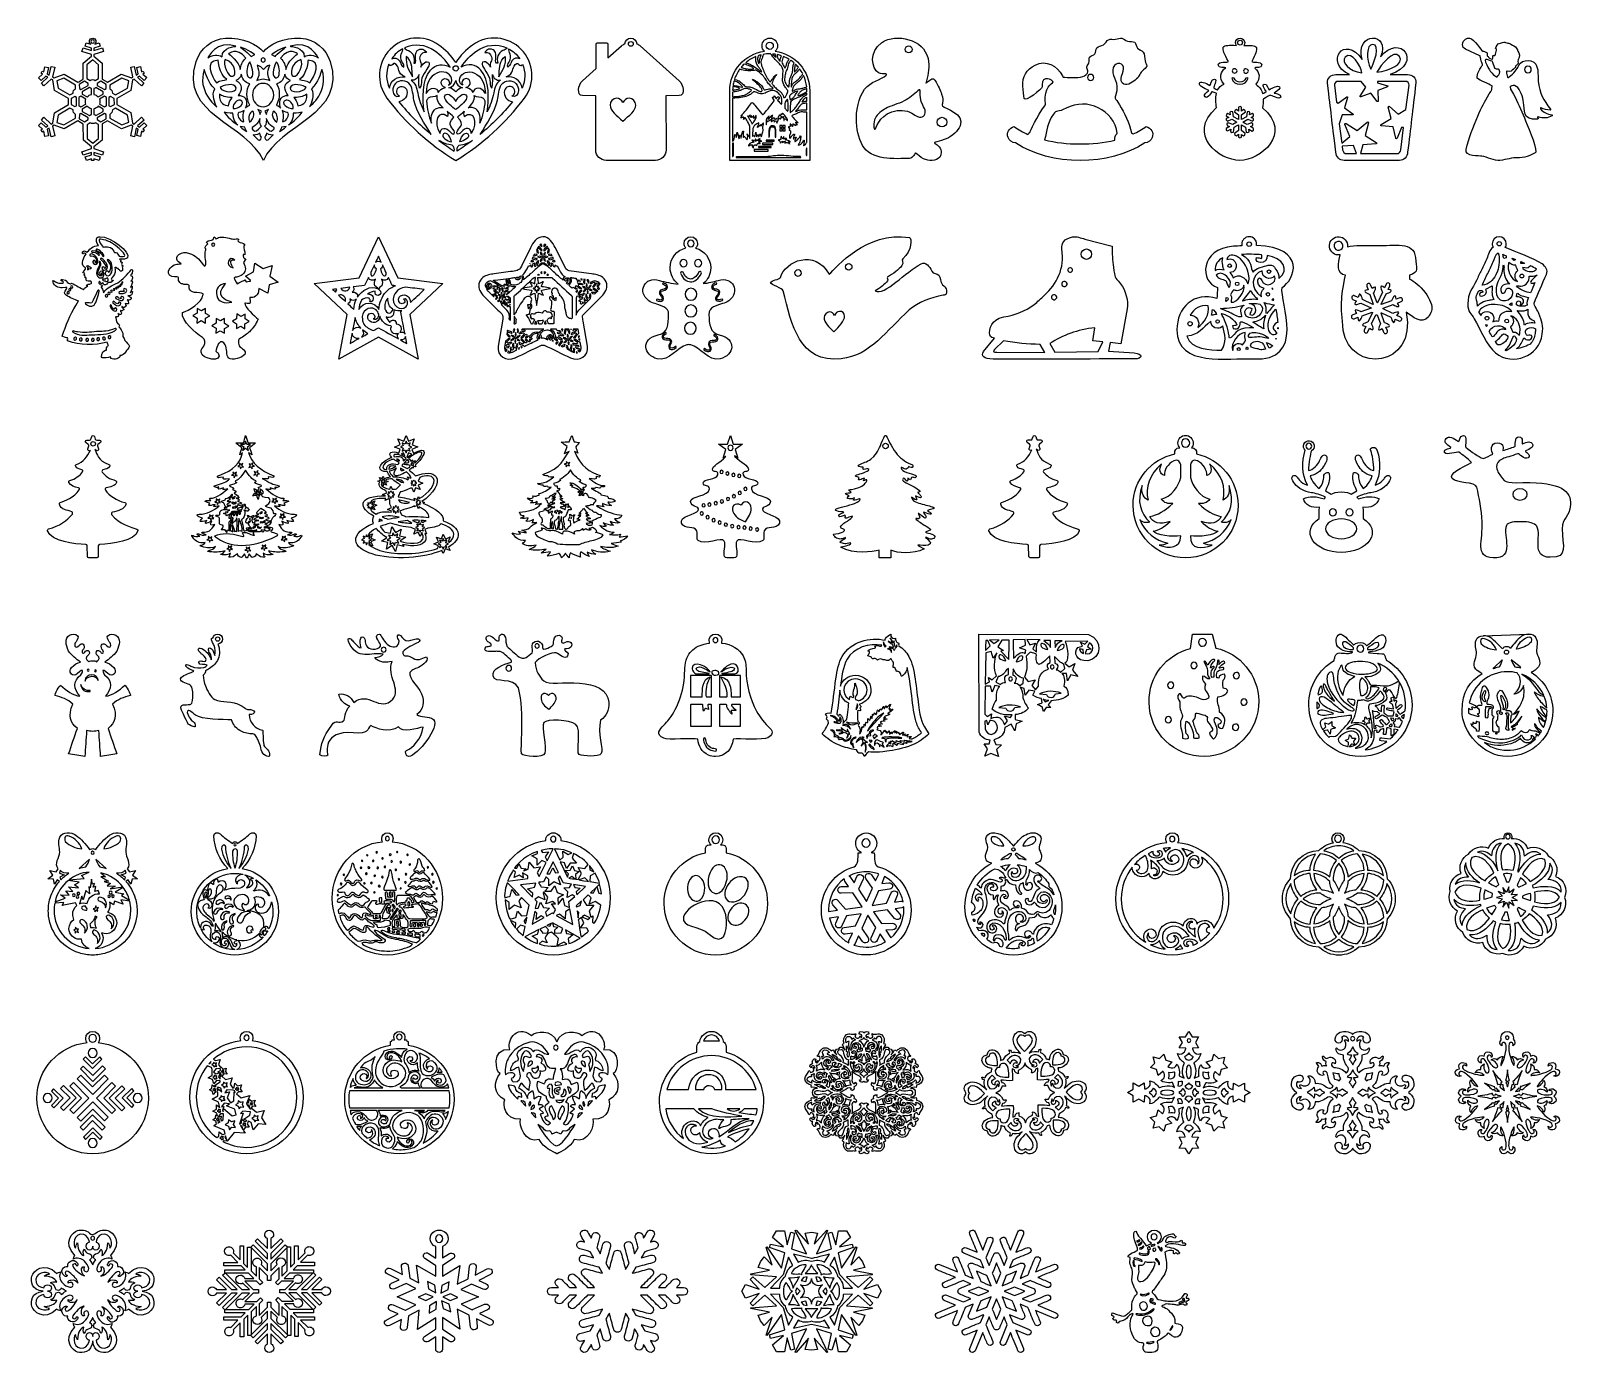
# Model space of a CAD drawing. Header units: centimetres. Extents: x 1 to 126, y -110 to -2.
import ezdxf

# ---------------------------------------------------------------- set-up
doc = ezdxf.new("R2010")
doc.units = ezdxf.units.CM
doc.header["$MEASUREMENT"] = 0
doc.layers.add('layer 1', color=7, linetype='Continuous')

msp = doc.modelspace()

# ---------------------------------------------------------------- linework, layer by layer
at = {"layer": 'layer 1', "color": 250}
for points, knots in [([(9.70433, -9.95137), (9.70433, -9.95137), (10.03212, -9.65341), (10.03212, -9.65341), (10.03212, -9.65341), (10.03212, -9.65341), (9.82827, -9.42917), (9.82827, -9.42917), (9.82827, -9.42917), (9.82827, -9.42917), (9.42881, -9.79228), (9.42881, -9.79228), (9.42881, -9.79228), (9.42881, -9.79228), (9.2681, -9.69954), (9.2681, -9.69954), (9.2681, -9.69954), (9.2681, -9.69954), (9.80513, -9.21139), (9.80513, -9.21139), (9.80513, -9.21139), (9.80513, -9.21139), (9.60141, -8.98706), (9.60141, -8.98706), (9.60141, -8.98706), (9.60141, -8.98706), (8.99263, -9.54046), (8.99263, -9.54046), (8.99263, -9.54046), (8.99263, -9.54046), (8.87556, -9.47292), (8.87556, -9.47292), (8.87556, -9.47292), (8.87556, -9.47292), (8.72156, -8.61053), (8.72156, -8.61053), (8.72156, -8.61053), (8.72156, -8.61053), (7.58279, -7.95459), (7.58279, -7.95459), (7.58279, -7.95459), (7.58279, -7.95459), (7.58239, -7.45276), (7.58239, -7.45276), (7.58239, -7.45276), (7.58239, -7.45276), (8.71993, -6.79493), (8.71993, -6.79493), (8.71993, -6.79493), (8.71993, -6.79493), (8.87128, -5.93919), (8.87128, -5.93919), (8.87128, -5.93919), (8.87128, -5.93919), (8.99321, -5.8688), (8.99321, -5.8688), (8.99321, -5.8688), (8.99321, -5.8688), (9.6002, -6.41877), (9.6002, -6.41877), (9.6002, -6.41877), (9.6002, -6.41877), (9.80369, -6.19415), (9.80369, -6.19415), (9.80369, -6.19415), (9.80369, -6.19415), (9.2689, -5.70964), (9.2689, -5.70964), (9.2689, -5.70964), (9.2689, -5.70964), (9.42959, -5.61686), (9.42959, -5.61686), (9.42959, -5.61686), (9.42959, -5.61686), (9.82631, -5.97628), (9.82631, -5.97628), (9.82631, -5.97628), (9.82631, -5.97628), (10.02988, -5.75169), (10.02988, -5.75169), (10.02988, -5.75169), (10.02988, -5.75169), (9.70532, -5.45766), (9.70532, -5.45766), (9.70532, -5.45766), (9.70532, -5.45766), (9.82962, -5.38589), (9.82962, -5.38589), (9.82962, -5.38589), (9.82962, -5.38589), (9.72861, -5.21096), (9.72861, -5.21096), (9.72861, -5.21096), (9.72861, -5.21096), (9.60345, -5.28322), (9.60345, -5.28322), (9.60345, -5.28322), (9.60345, -5.28322), (9.50986, -4.85266), (9.50986, -4.85266), (9.50986, -4.85266), (9.50986, -4.85266), (9.21376, -4.91704), (9.21376, -4.91704), (9.21376, -4.91704), (9.21376, -4.91704), (9.32791, -5.44231), (9.32791, -5.44231), (9.32791, -5.44231), (9.32791, -5.44231), (9.16728, -5.53503), (9.16728, -5.53503), (9.16728, -5.53503), (9.16728, -5.53503), (9.01365, -4.82796), (9.01365, -4.82796), (9.01365, -4.82796), (9.01365, -4.82796), (8.71749, -4.89228), (8.71749, -4.89228), (8.71749, -4.89228), (8.71749, -4.89228), (8.89171, -5.69415), (8.89171, -5.69415), (8.89171, -5.69415), (8.89171, -5.69415), (8.7725, -5.76296), (8.7725, -5.76296), (8.7725, -5.76296), (8.7725, -5.76296), (7.95126, -5.46584), (7.95126, -5.46584), (7.95126, -5.46584), (7.95126, -5.46584), (6.81371, -6.12371), (6.81371, -6.12371), (6.81371, -6.12371), (6.81371, -6.12371), (6.37899, -5.87302), (6.37899, -5.87302), (6.37899, -5.87302), (6.37899, -5.87302), (6.37835, -4.55906), (6.37835, -4.55906), (6.37835, -4.55906), (6.37835, -4.55906), (5.71327, -4), (5.71327, -4), (5.71327, -4), (5.71327, -4), (5.71326, -3.85905), (5.71326, -3.85905), (5.71326, -3.85905), (5.71326, -3.85905), (6.49296, -3.60854), (6.49296, -3.60854), (6.49296, -3.60854), (6.49296, -3.60854), (6.4003, -3.32008), (6.4003, -3.32008), (6.4003, -3.32008), (6.4003, -3.32008), (5.7133, -3.54076), (5.7133, -3.54076), (5.7133, -3.54076), (5.7133, -3.54076), (5.71329, -3.35512), (5.71329, -3.35512), (5.71329, -3.35512), (5.71329, -3.35512), (6.22296, -3.19141), (6.22296, -3.19141), (6.22296, -3.19141), (6.22296, -3.19141), (6.1303, -2.90286), (6.1303, -2.90286), (6.1303, -2.90286), (6.1303, -2.90286), (5.78256, -3.01458), (5.78256, -3.01458), (5.78256, -3.01458), (5.99096, -2.85417), (5.87815, -2.51751), (5.61364, -2.51751), (5.61364, -2.51751), (5.34641, -2.51751), (5.2354, -2.86), (5.44907, -3.01788), (5.44907, -3.01788), (5.44907, -3.01788), (5.09166, -2.90345), (5.09166, -2.90345), (5.09166, -2.90345), (5.09166, -2.90345), (4.9994, -3.19202), (4.9994, -3.19202), (4.9994, -3.19202), (4.9994, -3.19202), (5.51125, -3.35593), (5.51125, -3.35593), (5.51125, -3.35593), (5.51125, -3.35593), (5.51126, -3.54149), (5.51126, -3.54149), (5.51126, -3.54149), (5.51126, -3.54149), (4.82208, -3.32088), (4.82208, -3.32088), (4.82208, -3.32088), (4.82208, -3.32088), (4.72978, -3.60943), (4.72978, -3.60943), (4.72978, -3.60943), (4.72978, -3.60943), (5.51125, -3.8597), (5.51125, -3.8597), (5.51125, -3.8597), (5.51125, -3.8597), (5.51129, -3.99704), (5.51129, -3.99704), (5.51129, -3.99704), (5.51129, -3.99704), (4.84303, -4.55979), (4.84303, -4.55979), (4.84303, -4.55979), (4.84303, -4.55979), (4.84372, -5.8739), (4.84372, -5.8739), (4.84372, -5.8739), (4.82518, -5.88461), (4.42767, -6.11427), (4.40923, -6.12493), (4.40923, -6.12493), (4.40923, -6.12493), (3.27098, -5.46815), (3.27098, -5.46815), (3.27098, -5.46815), (3.27098, -5.46815), (2.45329, -5.7649), (2.45329, -5.7649), (2.45329, -5.7649), (2.45329, -5.7649), (2.33207, -5.69489), (2.33207, -5.69489), (2.33207, -5.69489), (2.33207, -5.69489), (2.5054, -4.89346), (2.5054, -4.89346), (2.5054, -4.89346), (2.5054, -4.89346), (2.20918, -4.82943), (2.20918, -4.82943), (2.20918, -4.82943), (2.20918, -4.82943), (2.0564, -5.53577), (2.0564, -5.53577), (2.0564, -5.53577), (2.0564, -5.53577), (1.89574, -5.44301), (1.89574, -5.44301), (1.89574, -5.44301), (1.89574, -5.44301), (2.0091, -4.91864), (2.0091, -4.91864), (2.0091, -4.91864), (2.0091, -4.91864), (1.71291, -4.8546), (1.71291, -4.8546), (1.71291, -4.8546), (1.71291, -4.8546), (1.62001, -5.28385), (1.62001, -5.28385), (1.62001, -5.28385), (1.62001, -5.28385), (1.49534, -5.21187), (1.49534, -5.21187), (1.49534, -5.21187), (1.49534, -5.21187), (1.39436, -5.38686), (1.39436, -5.38686), (1.39436, -5.38686), (1.39436, -5.38686), (1.51913, -5.45887), (1.51913, -5.45887), (1.51913, -5.45887), (1.51913, -5.45887), (1.19393, -5.75412), (1.19393, -5.75412), (1.19393, -5.75412), (1.19393, -5.75412), (1.39759, -5.97846), (1.39759, -5.97846), (1.39759, -5.97846), (1.39759, -5.97846), (1.7947, -5.618), (1.7947, -5.618), (1.7947, -5.618), (1.7947, -5.618), (1.95543, -5.71076), (1.95543, -5.71076), (1.95543, -5.71076), (1.95543, -5.71076), (1.42047, -6.19643), (1.42047, -6.19643), (1.42047, -6.19643), (1.42047, -6.19643), (1.62414, -6.42073), (1.62414, -6.42073), (1.62414, -6.42073), (1.62414, -6.42073), (2.23097, -5.86988), (2.23097, -5.86988), (2.23097, -5.86988), (2.23097, -5.86988), (2.35093, -5.9391), (2.35093, -5.9391), (2.35093, -5.9391), (2.35093, -5.9391), (2.50363, -6.79795), (2.50363, -6.79795), (2.50363, -6.79795), (2.50363, -6.79795), (3.64186, -7.45478), (3.64186, -7.45478), (3.64186, -7.45478), (3.64186, -7.45478), (3.64193, -7.95649), (3.64193, -7.95649), (3.64193, -7.95649), (3.64193, -7.95649), (2.50389, -8.61354), (2.50389, -8.61354), (2.50389, -8.61354), (2.50389, -8.61354), (2.35185, -9.46986), (2.35185, -9.46986), (2.35185, -9.46986), (2.35185, -9.46986), (2.2305, -9.53993), (2.2305, -9.53993), (2.2305, -9.53993), (2.2305, -9.53993), (1.62325, -8.98916), (1.62325, -8.98916), (1.62325, -8.98916), (1.62325, -8.98916), (1.41972, -9.21347), (1.41972, -9.21347), (1.41972, -9.21347), (1.41972, -9.21347), (1.95487, -9.69906), (1.95487, -9.69906), (1.95487, -9.69906), (1.95487, -9.69906), (1.79413, -9.79187), (1.79413, -9.79187), (1.79413, -9.79187), (1.79413, -9.79187), (1.39682, -9.4314), (1.39682, -9.4314), (1.39682, -9.4314), (1.39682, -9.4314), (1.19319, -9.6559), (1.19319, -9.6559), (1.19319, -9.6559), (1.19319, -9.6559), (1.5185, -9.951), (1.5185, -9.951), (1.5185, -9.951), (1.5185, -9.951), (1.39374, -10.02303), (1.39374, -10.02303), (1.39374, -10.02303), (1.39374, -10.02303), (1.49474, -10.19798), (1.49474, -10.19798), (1.49474, -10.19798), (1.49474, -10.19798), (1.6195, -10.12594), (1.6195, -10.12594), (1.6195, -10.12594), (1.6195, -10.12594), (1.71244, -10.55525), (1.71244, -10.55525), (1.71244, -10.55525), (1.71244, -10.55525), (2.00865, -10.49111), (2.00865, -10.49111), (2.00865, -10.49111), (2.00865, -10.49111), (1.89514, -9.9668), (1.89514, -9.9668), (1.89514, -9.9668), (1.89514, -9.9668), (2.05587, -9.87401), (2.05587, -9.87401), (2.05587, -9.87401), (2.05587, -9.87401), (2.20879, -10.58032), (2.20879, -10.58032), (2.20879, -10.58032), (2.20879, -10.58032), (2.50488, -10.51618), (2.50488, -10.51618), (2.50488, -10.51618), (2.50488, -10.51618), (2.33151, -9.71487), (2.33151, -9.71487), (2.33151, -9.71487), (2.33151, -9.71487), (2.4512, -9.64576), (2.4512, -9.64576), (2.4512, -9.64576), (2.4512, -9.64576), (3.2716, -9.94323), (3.2716, -9.94323), (3.2716, -9.94323), (3.2716, -9.94323), (4.4098, -9.28609), (4.4098, -9.28609), (4.4098, -9.28609), (4.4098, -9.28609), (4.84687, -9.53813), (4.84687, -9.53813), (4.84687, -9.53813), (4.84687, -9.53813), (4.8485, -10.85232), (4.8485, -10.85232), (4.8485, -10.85232), (4.8485, -10.85232), (5.51114, -11.40842), (5.51114, -11.40842), (5.51114, -11.40842), (5.51114, -11.40842), (5.51114, -11.55274), (5.51114, -11.55274), (5.51114, -11.55274), (5.51114, -11.55274), (4.73456, -11.80292), (4.73456, -11.80292), (4.73456, -11.80292), (4.73456, -11.80292), (4.82751, -12.09132), (4.82751, -12.09132), (4.82751, -12.09132), (4.82751, -12.09132), (5.51113, -11.8711), (5.51113, -11.8711), (5.51113, -11.8711), (5.51113, -11.8711), (5.51114, -12.05666), (5.51114, -12.05666), (5.51114, -12.05666), (5.51114, -12.05666), (5.00487, -12.21976), (5.00487, -12.21976), (5.00487, -12.21976), (5.00487, -12.21976), (5.09777, -12.5082), (5.09777, -12.5082), (5.09777, -12.5082), (5.09777, -12.5082), (5.51118, -12.37514), (5.51118, -12.37514), (5.51118, -12.37514), (5.51118, -12.37514), (5.51114, -12.5175), (5.51114, -12.5175), (5.51114, -12.5175), (5.51114, -12.5175), (5.71323, -12.51751), (5.71323, -12.51751), (5.71323, -12.51751), (5.71323, -12.51751), (5.71321, -12.37183), (5.71321, -12.37183), (5.71321, -12.37183), (5.71321, -12.37183), (6.13635, -12.50691), (6.13635, -12.50691), (6.13635, -12.50691), (6.13635, -12.50691), (6.22855, -12.21826), (6.22855, -12.21826), (6.22855, -12.21826), (6.22855, -12.21826), (5.71318, -12.05365), (5.71318, -12.05365), (5.71318, -12.05365), (5.71318, -12.05365), (5.71319, -11.86822), (5.71319, -11.86822), (5.71319, -11.86822), (5.71319, -11.86822), (6.40562, -12.08933), (6.40562, -12.08933), (6.40562, -12.08933), (6.40562, -12.08933), (6.49779, -11.8007), (6.49779, -11.8007), (6.49779, -11.8007), (6.49779, -11.8007), (5.71318, -11.55011), (5.71318, -11.55011), (5.71318, -11.55011), (5.71318, -11.55011), (5.71318, -11.4159), (5.71318, -11.4159), (5.71318, -11.4159), (5.71318, -11.4159), (6.3838, -10.85049), (6.3838, -10.85049), (6.3838, -10.85049), (6.3838, -10.85049), (6.38209, -9.53635), (6.38209, -9.53635), (6.38209, -9.53635), (6.38209, -9.53635), (6.81649, -9.28491), (6.81649, -9.28491), (6.81649, -9.28491), (6.81649, -9.28491), (7.95512, -9.94086), (7.95512, -9.94086), (7.95512, -9.94086), (7.95512, -9.94086), (8.76927, -9.64485), (8.76927, -9.64485), (8.76927, -9.64485), (8.76927, -9.64485), (8.89333, -9.71642), (8.89333, -9.71642), (8.89333, -9.71642), (8.89333, -9.71642), (8.72124, -10.515), (8.72124, -10.515), (8.72124, -10.515), (8.72124, -10.515), (9.01751, -10.57887), (9.01751, -10.57887), (9.01751, -10.57887), (9.01751, -10.57887), (9.16898, -9.87553), (9.16898, -9.87553), (9.16898, -9.87553), (9.16898, -9.87553), (9.32979, -9.96838), (9.32979, -9.96838), (9.32979, -9.96838), (9.32979, -9.96838), (9.21749, -10.48943), (9.21749, -10.48943), (9.21749, -10.48943), (9.21749, -10.48943), (9.51376, -10.5533), (9.51376, -10.5533), (9.51376, -10.5533), (9.51376, -10.5533), (9.60544, -10.12749), (9.60544, -10.12749), (9.60544, -10.12749), (9.60544, -10.12749), (9.72923, -10.19902), (9.72923, -10.19902), (9.72923, -10.19902), (9.72923, -10.19902), (9.83021, -10.02404), (9.83021, -10.02404), (9.83021, -10.02404), (9.83021, -10.02404), (9.70433, -9.95137), (9.70433, -9.95137)], [0, 0, 0, 0, 0.006944444, 0.006944444, 0.006944444, 0.006944444, 0.013888889, 0.013888889, 0.013888889, 0.013888889, 0.020833333, 0.020833333, 0.020833333, 0.020833333, 0.027777778, 0.027777778, 0.027777778, 0.027777778, 0.034722222, 0.034722222, 0.034722222, 0.034722222, 0.041666667, 0.041666667, 0.041666667, 0.041666667, 0.048611111, 0.048611111, 0.048611111, 0.048611111, 0.055555556, 0.055555556, 0.055555556, 0.055555556, 0.0625, 0.0625, 0.0625, 0.0625, 0.069444444, 0.069444444, 0.069444444, 0.069444444, 0.076388889, 0.076388889, 0.076388889, 0.076388889, 0.083333333, 0.083333333, 0.083333333, 0.083333333, 0.090277778, 0.090277778, 0.090277778, 0.090277778, 0.097222222, 0.097222222, 0.097222222, 0.097222222, 0.104166667, 0.104166667, 0.104166667, 0.104166667, 0.111111111, 0.111111111, 0.111111111, 0.111111111, 0.118055556, 0.118055556, 0.118055556, 0.118055556, 0.125, 0.125, 0.125, 0.125, 0.131944444, 0.131944444, 0.131944444, 0.131944444, 0.138888889, 0.138888889, 0.138888889, 0.138888889, 0.145833333, 0.145833333, 0.145833333, 0.145833333, 0.152777778, 0.152777778, 0.152777778, 0.152777778, 0.159722222, 0.159722222, 0.159722222, 0.159722222, 0.166666667, 0.166666667, 0.166666667, 0.166666667, 0.173611111, 0.173611111, 0.173611111, 0.173611111, 0.180555556, 0.180555556, 0.180555556, 0.180555556, 0.1875, 0.1875, 0.1875, 0.1875, 0.194444444, 0.194444444, 0.194444444, 0.194444444, 0.201388889, 0.201388889, 0.201388889, 0.201388889, 0.208333333, 0.208333333, 0.208333333, 0.208333333, 0.215277778, 0.215277778, 0.215277778, 0.215277778, 0.222222222, 0.222222222, 0.222222222, 0.222222222, 0.229166667, 0.229166667, 0.229166667, 0.229166667, 0.236111111, 0.236111111, 0.236111111, 0.236111111, 0.243055556, 0.243055556, 0.243055556, 0.243055556, 0.25, 0.25, 0.25, 0.25, 0.256944444, 0.256944444, 0.256944444, 0.256944444, 0.263888889, 0.263888889, 0.263888889, 0.263888889, 0.270833333, 0.270833333, 0.270833333, 0.270833333, 0.277777778, 0.277777778, 0.277777778, 0.277777778, 0.284722222, 0.284722222, 0.284722222, 0.284722222, 0.291666667, 0.291666667, 0.291666667, 0.291666667, 0.298611111, 0.298611111, 0.298611111, 0.298611111, 0.305555556, 0.305555556, 0.305555556, 0.305555556, 0.3125, 0.3125, 0.3125, 0.3125, 0.319444444, 0.319444444, 0.319444444, 0.319444444, 0.326388889, 0.326388889, 0.326388889, 0.326388889, 0.333333333, 0.333333333, 0.333333333, 0.333333333, 0.340277778, 0.340277778, 0.340277778, 0.340277778, 0.347222222, 0.347222222, 0.347222222, 0.347222222, 0.354166667, 0.354166667, 0.354166667, 0.354166667, 0.361111111, 0.361111111, 0.361111111, 0.361111111, 0.368055556, 0.368055556, 0.368055556, 0.368055556, 0.375, 0.375, 0.375, 0.375, 0.381944444, 0.381944444, 0.381944444, 0.381944444, 0.388888889, 0.388888889, 0.388888889, 0.388888889, 0.395833333, 0.395833333, 0.395833333, 0.395833333, 0.402777778, 0.402777778, 0.402777778, 0.402777778, 0.409722222, 0.409722222, 0.409722222, 0.409722222, 0.416666667, 0.416666667, 0.416666667, 0.416666667, 0.423611111, 0.423611111, 0.423611111, 0.423611111, 0.430555556, 0.430555556, 0.430555556, 0.430555556, 0.4375, 0.4375, 0.4375, 0.4375, 0.444444444, 0.444444444, 0.444444444, 0.444444444, 0.451388889, 0.451388889, 0.451388889, 0.451388889, 0.458333333, 0.458333333, 0.458333333, 0.458333333, 0.465277778, 0.465277778, 0.465277778, 0.465277778, 0.472222222, 0.472222222, 0.472222222, 0.472222222, 0.479166667, 0.479166667, 0.479166667, 0.479166667, 0.486111111, 0.486111111, 0.486111111, 0.486111111, 0.493055556, 0.493055556, 0.493055556, 0.493055556, 0.5, 0.5, 0.5, 0.5, 0.506944444, 0.506944444, 0.506944444, 0.506944444, 0.513888889, 0.513888889, 0.513888889, 0.513888889, 0.520833333, 0.520833333, 0.520833333, 0.520833333, 0.527777778, 0.527777778, 0.527777778, 0.527777778, 0.534722222, 0.534722222, 0.534722222, 0.534722222, 0.541666667, 0.541666667, 0.541666667, 0.541666667, 0.548611111, 0.548611111, 0.548611111, 0.548611111, 0.555555556, 0.555555556, 0.555555556, 0.555555556, 0.5625, 0.5625, 0.5625, 0.5625, 0.569444444, 0.569444444, 0.569444444, 0.569444444, 0.576388889, 0.576388889, 0.576388889, 0.576388889, 0.583333333, 0.583333333, 0.583333333, 0.583333333, 0.590277778, 0.590277778, 0.590277778, 0.590277778, 0.597222222, 0.597222222, 0.597222222, 0.597222222, 0.604166667, 0.604166667, 0.604166667, 0.604166667, 0.611111111, 0.611111111, 0.611111111, 0.611111111, 0.618055556, 0.618055556, 0.618055556, 0.618055556, 0.625, 0.625, 0.625, 0.625, 0.631944444, 0.631944444, 0.631944444, 0.631944444, 0.638888889, 0.638888889, 0.638888889, 0.638888889, 0.645833333, 0.645833333, 0.645833333, 0.645833333, 0.652777778, 0.652777778, 0.652777778, 0.652777778, 0.659722222, 0.659722222, 0.659722222, 0.659722222, 0.666666667, 0.666666667, 0.666666667, 0.666666667, 0.673611111, 0.673611111, 0.673611111, 0.673611111, 0.680555556, 0.680555556, 0.680555556, 0.680555556, 0.6875, 0.6875, 0.6875, 0.6875, 0.694444444, 0.694444444, 0.694444444, 0.694444444, 0.701388889, 0.701388889, 0.701388889, 0.701388889, 0.708333333, 0.708333333, 0.708333333, 0.708333333, 0.715277778, 0.715277778, 0.715277778, 0.715277778, 0.722222222, 0.722222222, 0.722222222, 0.722222222, 0.729166667, 0.729166667, 0.729166667, 0.729166667, 0.736111111, 0.736111111, 0.736111111, 0.736111111, 0.743055556, 0.743055556, 0.743055556, 0.743055556, 0.75, 0.75, 0.75, 0.75, 0.756944444, 0.756944444, 0.756944444, 0.756944444, 0.763888889, 0.763888889, 0.763888889, 0.763888889, 0.770833333, 0.770833333, 0.770833333, 0.770833333, 0.777777778, 0.777777778, 0.777777778, 0.777777778, 0.784722222, 0.784722222, 0.784722222, 0.784722222, 0.791666667, 0.791666667, 0.791666667, 0.791666667, 0.798611111, 0.798611111, 0.798611111, 0.798611111, 0.805555556, 0.805555556, 0.805555556, 0.805555556, 0.8125, 0.8125, 0.8125, 0.8125, 0.819444444, 0.819444444, 0.819444444, 0.819444444, 0.826388889, 0.826388889, 0.826388889, 0.826388889, 0.833333333, 0.833333333, 0.833333333, 0.833333333, 0.840277778, 0.840277778, 0.840277778, 0.840277778, 0.847222222, 0.847222222, 0.847222222, 0.847222222, 0.854166667, 0.854166667, 0.854166667, 0.854166667, 0.861111111, 0.861111111, 0.861111111, 0.861111111, 0.868055556, 0.868055556, 0.868055556, 0.868055556, 0.875, 0.875, 0.875, 0.875, 0.881944444, 0.881944444, 0.881944444, 0.881944444, 0.888888889, 0.888888889, 0.888888889, 0.888888889, 0.895833333, 0.895833333, 0.895833333, 0.895833333, 0.902777778, 0.902777778, 0.902777778, 0.902777778, 0.909722222, 0.909722222, 0.909722222, 0.909722222, 0.916666667, 0.916666667, 0.916666667, 0.916666667, 0.923611111, 0.923611111, 0.923611111, 0.923611111, 0.930555556, 0.930555556, 0.930555556, 0.930555556, 0.9375, 0.9375, 0.9375, 0.9375, 0.944444444, 0.944444444, 0.944444444, 0.944444444, 0.951388889, 0.951388889, 0.951388889, 0.951388889, 0.958333333, 0.958333333, 0.958333333, 0.958333333, 0.965277778, 0.965277778, 0.965277778, 0.965277778, 0.972222222, 0.972222222, 0.972222222, 0.972222222, 0.979166667, 0.979166667, 0.979166667, 0.979166667, 0.986111111, 0.986111111, 0.986111111, 0.986111111, 1, 1, 1, 1]), ([(14.06746, -4.43382), (12.65799, -8.82804), (18.28776, -9.55958), (19.5581, -12.51751), (19.5581, -12.51751), (20.82845, -9.55958), (26.42103, -8.82804), (25.01157, -4.43382), (25.01157, -4.43382), (24.67808, -3.3941), (23.76987, -2.60537), (22.60718, -2.5269), (22.60718, -2.5269), (21.21073, -2.43265), (19.99552, -3.06581), (19.55803, -3.64617), (19.55803, -3.64617), (19.12054, -3.06581), (17.86829, -2.43265), (16.47185, -2.5269), (16.47185, -2.5269), (15.30916, -2.60537), (14.40095, -3.3941), (14.06746, -4.43382)], [0, 0, 0, 0, 0.142857143, 0.142857143, 0.142857143, 0.142857143, 0.285714286, 0.285714286, 0.285714286, 0.285714286, 0.428571429, 0.428571429, 0.428571429, 0.428571429, 0.571428571, 0.571428571, 0.571428571, 0.571428571, 0.714285714, 0.714285714, 0.714285714, 0.714285714, 1, 1, 1, 1]), ([(40.89831, -7.41881), (39.37089, -9.46467), (37.4624, -11.196), (35.2779, -12.51753), (35.2779, -12.51753), (33.0934, -11.196), (31.18491, -9.46467), (29.65749, -7.41881), (29.65749, -7.41881), (28.75396, -6.20857), (28.8661, -4.52064), (29.92183, -3.44058), (29.92183, -3.44058), (30.97758, -2.36052), (32.66252, -2.20995), (33.893, -3.08572), (33.893, -3.08572), (34.45169, -3.48334), (34.89863, -3.94509), (35.2779, -4.51637), (35.2779, -4.51637), (35.65717, -3.94509), (36.10411, -3.48334), (36.6628, -3.08572), (36.6628, -3.08572), (37.89328, -2.20995), (39.57822, -2.36052), (40.63397, -3.44058), (40.63397, -3.44058), (41.6897, -4.52064), (41.80184, -6.20857), (40.89831, -7.41881)], [0, 0, 0, 0, 0.111111111, 0.111111111, 0.111111111, 0.111111111, 0.222222222, 0.222222222, 0.222222222, 0.222222222, 0.333333333, 0.333333333, 0.333333333, 0.333333333, 0.444444444, 0.444444444, 0.444444444, 0.444444444, 0.555555556, 0.555555556, 0.555555556, 0.555555556, 0.666666667, 0.666666667, 0.666666667, 0.666666667, 0.777777778, 0.777777778, 0.777777778, 0.777777778, 1, 1, 1, 1]), ([(48.82033, -3.15679), (48.82033, -3.15679), (47.72003, -4.13797), (47.72003, -4.13797), (47.72003, -4.13797), (47.72003, -4.13797), (47.72003, -3.02741), (47.72003, -3.02741), (47.72003, -3.02741), (47.72003, -2.96107), (47.66576, -2.90675), (47.59935, -2.90675), (47.59935, -2.90675), (47.59935, -2.90675), (46.87437, -2.90675), (46.87437, -2.90675), (46.87437, -2.90675), (46.80801, -2.90675), (46.75373, -2.96107), (46.75373, -3.02741), (46.75373, -3.02741), (46.75373, -3.02741), (46.75373, -4.99963), (46.75373, -4.99963), (46.75373, -4.99963), (46.75373, -4.99963), (45.63048, -6.00126), (45.63048, -6.00126), (45.63048, -6.00126), (45.27706, -6.31645), (45.15558, -7.22131), (45.63048, -7.22242), (45.63048, -7.22242), (45.63048, -7.22242), (46.7197, -7.22496), (46.7197, -7.22496), (46.7197, -7.22496), (46.7197, -7.22496), (46.71638, -11.65403), (46.71638, -11.65403), (46.71638, -11.65403), (46.71603, -12.12894), (47.10494, -12.51751), (47.57986, -12.51751), (47.57986, -12.51751), (47.57986, -12.51751), (51.60253, -12.51751), (51.60253, -12.51751), (51.60253, -12.51751), (52.07745, -12.51751), (52.46636, -12.12895), (52.46601, -11.65403), (52.46601, -11.65403), (52.46601, -11.65403), (52.4627, -7.22496), (52.4627, -7.22496), (52.4627, -7.22496), (52.4627, -7.22496), (53.55191, -7.22242), (53.55191, -7.22242), (53.55191, -7.22242), (54.02681, -7.22131), (53.90533, -6.31645), (53.55191, -6.00126), (53.55191, -6.00126), (53.55191, -6.00126), (50.36206, -3.15679), (50.36206, -3.15679), (50.36206, -3.15679), (50.28169, -3.08513), (50.18187, -3.02891), (50.07103, -2.98806), (50.07103, -2.98806), (50.06602, -2.72732), (49.85313, -2.51751), (49.59119, -2.51751), (49.59119, -2.51751), (49.32925, -2.51751), (49.11636, -2.72732), (49.11135, -2.98806), (49.11135, -2.98806), (49.00052, -3.02891), (48.9007, -3.08513), (48.82033, -3.15679)], [0, 0, 0, 0, 0.045454545, 0.045454545, 0.045454545, 0.045454545, 0.090909091, 0.090909091, 0.090909091, 0.090909091, 0.136363636, 0.136363636, 0.136363636, 0.136363636, 0.181818182, 0.181818182, 0.181818182, 0.181818182, 0.227272727, 0.227272727, 0.227272727, 0.227272727, 0.272727273, 0.272727273, 0.272727273, 0.272727273, 0.318181818, 0.318181818, 0.318181818, 0.318181818, 0.363636364, 0.363636364, 0.363636364, 0.363636364, 0.409090909, 0.409090909, 0.409090909, 0.409090909, 0.454545455, 0.454545455, 0.454545455, 0.454545455, 0.5, 0.5, 0.5, 0.5, 0.545454545, 0.545454545, 0.545454545, 0.545454545, 0.590909091, 0.590909091, 0.590909091, 0.590909091, 0.636363636, 0.636363636, 0.636363636, 0.636363636, 0.681818182, 0.681818182, 0.681818182, 0.681818182, 0.727272727, 0.727272727, 0.727272727, 0.727272727, 0.772727273, 0.772727273, 0.772727273, 0.772727273, 0.818181818, 0.818181818, 0.818181818, 0.818181818, 0.863636364, 0.863636364, 0.863636364, 0.863636364, 0.909090909, 0.909090909, 0.909090909, 0.909090909, 1, 1, 1, 1]), ([(60.50018, -3.59826), (58.90458, -3.81498), (57.67475, -5.18259), (57.67475, -6.83763), (57.67475, -6.83763), (57.67475, -6.83763), (57.67475, -12.51751), (57.67475, -12.51751), (57.67475, -12.51751), (57.67475, -12.51751), (64.21377, -12.51751), (64.21377, -12.51751), (64.21377, -12.51751), (64.21377, -12.51751), (64.21377, -6.83763), (64.21377, -6.83763), (64.21377, -6.83763), (64.21377, -5.18259), (62.98395, -3.81498), (61.38834, -3.59826), (61.38834, -3.59826), (61.50413, -3.48376), (61.57589, -3.32485), (61.57589, -3.14914), (61.57589, -3.14914), (61.57589, -2.80029), (61.29311, -2.51751), (60.94426, -2.51751), (60.94426, -2.51751), (60.59541, -2.51751), (60.31263, -2.80029), (60.31263, -3.14914), (60.31263, -3.14914), (60.31263, -3.32485), (60.38439, -3.48376), (60.50018, -3.59826)], [0, 0, 0, 0, 0.1, 0.1, 0.1, 0.1, 0.2, 0.2, 0.2, 0.2, 0.3, 0.3, 0.3, 0.3, 0.4, 0.4, 0.4, 0.4, 0.5, 0.5, 0.5, 0.5, 0.6, 0.6, 0.6, 0.6, 0.7, 0.7, 0.7, 0.7, 0.8, 0.8, 0.8, 0.8, 1, 1, 1, 1]), ([(76.49626, -9.69034), (76.92281, -8.67041), (75.26195, -8.31546), (75.06598, -8.06542), (75.06598, -8.06542), (74.96246, -7.93334), (75.19654, -7.73563), (74.99068, -7.09965), (74.99068, -7.09965), (74.88785, -6.782), (74.67488, -6.36706), (74.54269, -6.13387), (74.54269, -6.13387), (74.38751, -5.86015), (74.30396, -5.72748), (74.01758, -5.94475), (74.01758, -5.94475), (73.72646, -6.16562), (73.64666, -6.37509), (73.74582, -6.01271), (73.74582, -6.01271), (73.89369, -5.47231), (74.04095, -4.82185), (73.87798, -4.18949), (73.87798, -4.18949), (73.6644, -3.36077), (73.11851, -2.88506), (72.29894, -2.65086), (72.29894, -2.65086), (71.54664, -2.4359), (70.71367, -2.4549), (70.06995, -2.90056), (70.06995, -2.90056), (69.04164, -3.61245), (69.2499, -5.03078), (69.83493, -5.35357), (69.83493, -5.35357), (70.0479, -5.47107), (70.30497, -5.41965), (70.42615, -5.43801), (70.42615, -5.43801), (70.54731, -5.45637), (70.53264, -5.54451), (70.30497, -5.67672), (70.30497, -5.67672), (69.67251, -6.04394), (68.95835, -6.16379), (68.51296, -6.98033), (68.51296, -6.98033), (68.08693, -7.76139), (67.95447, -8.83933), (68.05762, -9.72338), (68.05762, -9.72338), (68.13925, -10.42307), (68.36152, -11.22918), (68.82509, -11.68431), (68.82509, -11.68431), (69.29557, -12.14622), (70.07052, -12.30371), (70.76766, -12.35264), (70.76766, -12.35264), (71.18627, -12.38202), (71.61224, -12.36734), (71.90235, -12.36734), (71.90235, -12.36734), (72.19245, -12.36734), (72.34672, -12.38202), (72.47525, -12.32327), (72.47525, -12.32327), (72.60378, -12.26451), (72.7066, -12.13232), (72.75803, -12.03316), (72.75803, -12.03316), (72.80943, -11.93403), (72.80943, -11.86792), (72.91959, -11.94504), (72.91959, -11.94504), (73.02974, -12.02215), (73.25009, -12.24249), (73.51632, -12.37101), (73.51632, -12.37101), (73.91345, -12.56273), (74.56815, -12.60981), (74.82913, -12.24249), (74.82913, -12.24249), (75.03291, -11.95568), (74.95986, -11.54997), (74.71344, -11.3116), (74.71344, -11.3116), (74.47143, -11.0775), (74.20259, -11.10825), (74.59594, -10.99211), (74.59594, -10.99211), (75.13492, -10.83298), (75.62715, -10.71589), (76.06478, -10.28708), (76.06478, -10.28708), (76.24655, -10.10898), (76.4118, -9.89232), (76.49626, -9.69034)], [0, 0, 0, 0, 0.038461538, 0.038461538, 0.038461538, 0.038461538, 0.076923077, 0.076923077, 0.076923077, 0.076923077, 0.115384615, 0.115384615, 0.115384615, 0.115384615, 0.153846154, 0.153846154, 0.153846154, 0.153846154, 0.192307692, 0.192307692, 0.192307692, 0.192307692, 0.230769231, 0.230769231, 0.230769231, 0.230769231, 0.269230769, 0.269230769, 0.269230769, 0.269230769, 0.307692308, 0.307692308, 0.307692308, 0.307692308, 0.346153846, 0.346153846, 0.346153846, 0.346153846, 0.384615385, 0.384615385, 0.384615385, 0.384615385, 0.423076923, 0.423076923, 0.423076923, 0.423076923, 0.461538462, 0.461538462, 0.461538462, 0.461538462, 0.5, 0.5, 0.5, 0.5, 0.538461538, 0.538461538, 0.538461538, 0.538461538, 0.576923077, 0.576923077, 0.576923077, 0.576923077, 0.615384615, 0.615384615, 0.615384615, 0.615384615, 0.653846154, 0.653846154, 0.653846154, 0.653846154, 0.692307692, 0.692307692, 0.692307692, 0.692307692, 0.730769231, 0.730769231, 0.730769231, 0.730769231, 0.769230769, 0.769230769, 0.769230769, 0.769230769, 0.807692308, 0.807692308, 0.807692308, 0.807692308, 0.846153846, 0.846153846, 0.846153846, 0.846153846, 0.884615385, 0.884615385, 0.884615385, 0.884615385, 0.923076923, 0.923076923, 0.923076923, 0.923076923, 1, 1, 1, 1]), ([(88.97247, -5.1301), (89.01862, -4.4827), (89.76299, -4.45273), (89.85548, -4.88719), (89.85548, -4.88719), (89.92984, -5.23656), (89.35424, -6.05317), (89.8798, -6.28699), (89.8798, -6.28699), (90.18432, -6.42247), (90.67485, -6.09156), (90.91608, -5.85646), (90.91608, -5.85646), (91.20828, -5.57168), (91.16986, -5.39155), (91.48284, -5.11809), (91.48284, -5.11809), (91.92609, -4.73082), (91.71286, -4.82247), (91.61765, -4.38401), (91.61765, -4.38401), (91.57002, -4.16463), (91.57692, -3.83173), (91.46498, -3.66297), (91.46498, -3.66297), (91.35306, -3.49419), (91.12232, -3.48957), (91.00695, -3.35624), (91.00695, -3.35624), (90.89157, -3.22288), (90.89157, -2.96082), (90.76372, -2.86217), (90.76372, -2.86217), (90.63587, -2.76352), (90.38018, -2.82824), (90.1884, -2.77585), (90.1884, -2.77585), (89.99663, -2.72342), (89.86878, -2.55386), (89.71989, -2.52302), (89.71989, -2.52302), (89.57099, -2.49219), (89.40105, -2.60011), (89.20304, -2.62015), (89.20304, -2.62015), (89.00504, -2.64017), (88.77898, -2.57236), (88.62461, -2.64865), (88.62461, -2.64865), (88.47026, -2.72496), (88.38762, -2.9454), (88.21379, -3.0641), (88.21379, -3.0641), (88.03995, -3.18278), (87.77489, -3.19973), (87.66966, -3.32229), (87.66966, -3.32229), (87.56442, -3.44484), (87.61898, -3.67299), (87.52153, -3.80095), (87.52153, -3.80095), (87.42409, -3.9289), (87.17463, -3.95665), (87.0842, -4.07381), (87.0842, -4.07381), (86.99375, -4.19098), (87.06237, -4.39754), (87.02963, -4.53938), (87.02963, -4.53938), (86.9969, -4.6812), (86.8628, -4.75828), (86.85032, -4.8708), (86.85032, -4.8708), (86.82873, -5.06567), (87.14986, -5.29867), (86.66722, -5.59873), (86.66722, -5.59873), (86.32047, -5.8143), (85.49866, -5.72418), (85.05606, -5.72418), (85.05606, -5.72418), (84.90769, -5.72418), (84.90769, -5.72418), (84.85417, -5.61114), (84.85417, -5.61114), (84.46199, -4.78276), (83.49724, -4.26291), (82.63812, -4.72123), (82.63812, -4.72123), (81.91258, -5.10829), (81.5803, -5.64469), (81.63104, -6.45294), (81.63104, -6.45294), (81.65295, -6.80167), (81.69672, -7.22979), (81.72834, -7.44386), (81.72834, -7.44386), (81.78359, -7.81773), (83.2012, -6.65349), (83.19762, -6.50344), (83.19762, -6.50344), (83.19185, -6.26386), (83.16943, -5.8888), (83.47249, -5.84684), (83.47249, -5.84684), (83.69245, -5.81639), (83.93766, -5.91798), (84.08549, -6.05369), (84.08549, -6.05369), (84.20886, -6.16697), (83.4827, -6.36555), (83.45058, -7.34043), (83.45058, -7.34043), (83.43215, -7.89948), (83.56708, -7.88458), (83.40437, -8.0812), (83.40437, -8.0812), (82.77912, -8.83678), (82.22715, -10.18884), (82.19487, -10.22873), (82.19487, -10.22873), (82.13218, -10.27556), (82.08327, -10.32885), (82.04595, -10.38638), (82.04595, -10.38638), (81.66261, -10.21563), (81.25236, -9.9807), (80.90778, -9.7553), (80.90778, -9.7553), (80.51085, -9.84899), (80.27878, -10.25718), (80.4165, -10.63513), (80.4165, -10.63513), (80.50781, -10.88573), (80.74768, -11.06843), (81.03364, -11.08394), (81.03364, -11.08394), (83.8962, -12.99537), (88.71962, -12.99537), (91.58218, -11.08394), (91.58218, -11.08394), (91.86814, -11.06843), (92.10801, -10.88573), (92.19932, -10.63513), (92.19932, -10.63513), (92.33704, -10.25718), (92.10497, -9.84899), (91.70804, -9.7553), (91.70804, -9.7553), (91.38878, -9.96414), (90.99571, -10.19101), (90.64188, -10.35407), (90.64188, -10.35407), (90.60416, -10.31428), (90.55897, -10.2821), (90.50538, -10.26014), (90.50538, -10.26014), (90.33394, -9.49752), (89.90412, -8.59674), (89.51979, -7.95855), (89.51979, -7.95855), (89.14195, -7.33111), (89.10806, -7.56187), (89.206, -7.22979), (89.206, -7.22979), (89.56354, -6.01744), (88.92568, -5.78663), (88.97247, -5.1301)], [0, 0, 0, 0, 0.023255814, 0.023255814, 0.023255814, 0.023255814, 0.046511628, 0.046511628, 0.046511628, 0.046511628, 0.069767442, 0.069767442, 0.069767442, 0.069767442, 0.093023256, 0.093023256, 0.093023256, 0.093023256, 0.11627907, 0.11627907, 0.11627907, 0.11627907, 0.139534884, 0.139534884, 0.139534884, 0.139534884, 0.162790698, 0.162790698, 0.162790698, 0.162790698, 0.186046512, 0.186046512, 0.186046512, 0.186046512, 0.209302326, 0.209302326, 0.209302326, 0.209302326, 0.23255814, 0.23255814, 0.23255814, 0.23255814, 0.255813953, 0.255813953, 0.255813953, 0.255813953, 0.279069767, 0.279069767, 0.279069767, 0.279069767, 0.302325581, 0.302325581, 0.302325581, 0.302325581, 0.325581395, 0.325581395, 0.325581395, 0.325581395, 0.348837209, 0.348837209, 0.348837209, 0.348837209, 0.372093023, 0.372093023, 0.372093023, 0.372093023, 0.395348837, 0.395348837, 0.395348837, 0.395348837, 0.418604651, 0.418604651, 0.418604651, 0.418604651, 0.441860465, 0.441860465, 0.441860465, 0.441860465, 0.465116279, 0.465116279, 0.465116279, 0.465116279, 0.488372093, 0.488372093, 0.488372093, 0.488372093, 0.511627907, 0.511627907, 0.511627907, 0.511627907, 0.534883721, 0.534883721, 0.534883721, 0.534883721, 0.558139535, 0.558139535, 0.558139535, 0.558139535, 0.581395349, 0.581395349, 0.581395349, 0.581395349, 0.604651163, 0.604651163, 0.604651163, 0.604651163, 0.627906977, 0.627906977, 0.627906977, 0.627906977, 0.651162791, 0.651162791, 0.651162791, 0.651162791, 0.674418605, 0.674418605, 0.674418605, 0.674418605, 0.697674419, 0.697674419, 0.697674419, 0.697674419, 0.720930233, 0.720930233, 0.720930233, 0.720930233, 0.744186047, 0.744186047, 0.744186047, 0.744186047, 0.76744186, 0.76744186, 0.76744186, 0.76744186, 0.790697674, 0.790697674, 0.790697674, 0.790697674, 0.813953488, 0.813953488, 0.813953488, 0.813953488, 0.837209302, 0.837209302, 0.837209302, 0.837209302, 0.860465116, 0.860465116, 0.860465116, 0.860465116, 0.88372093, 0.88372093, 0.88372093, 0.88372093, 0.906976744, 0.906976744, 0.906976744, 0.906976744, 0.930232558, 0.930232558, 0.930232558, 0.930232558, 0.953488372, 0.953488372, 0.953488372, 0.953488372, 1, 1, 1, 1]), ([(99.35767, -12.5175), (101.02146, -12.52209), (103.70045, -10.31471), (101.21162, -8.21106), (101.21162, -8.21106), (101.24009, -7.9682), (101.27166, -7.73667), (101.2747, -7.51594), (101.2747, -7.51594), (101.27513, -7.48302), (101.54418, -7.35199), (101.84308, -7.19069), (101.84308, -7.19069), (101.90122, -7.15933), (102.61286, -7.61591), (102.69953, -7.33595), (102.69953, -7.33595), (102.7862, -7.05597), (102.12124, -7.03509), (102.17032, -7.0055), (102.17032, -7.0055), (102.48651, -6.81477), (102.73457, -6.61714), (102.60228, -6.50148), (102.60228, -6.50148), (102.44273, -6.36197), (102.06316, -6.55199), (101.74275, -6.74652), (101.74275, -6.74652), (101.70099, -6.77186), (101.60836, -6.18981), (101.34242, -6.28227), (101.34242, -6.28227), (101.07647, -6.37471), (101.54674, -6.86955), (101.51249, -6.89167), (101.51249, -6.89167), (101.34761, -6.9981), (101.23077, -7.07566), (101.22439, -7.05161), (101.22439, -7.05161), (101.15241, -6.7813), (100.99167, -6.5284), (100.67086, -6.29148), (100.67086, -6.29148), (101.04579, -5.78443), (101.00364, -5.34575), (100.59288, -4.96671), (100.59288, -4.96671), (100.58597, -4.87385), (101.15772, -5.02912), (101.14838, -4.71524), (101.14838, -4.71524), (101.13903, -4.4014), (100.3553, -4.52721), (100.34113, -4.4402), (100.34113, -4.4402), (100.61557, -3.84505), (100.7982, -3.48334), (100.71394, -3.30133), (100.71394, -3.30133), (100.6171, -3.0922), (100.22466, -3.11298), (99.67741, -3.1184), (99.67741, -3.1184), (99.72504, -3.05554), (99.75332, -2.97722), (99.75332, -2.89228), (99.75332, -2.89228), (99.75332, -2.68531), (99.58553, -2.51751), (99.37856, -2.51751), (99.37856, -2.51751), (99.17159, -2.51751), (99.0038, -2.68531), (99.0038, -2.89228), (99.0038, -2.89228), (99.0038, -2.97432), (99.03019, -3.0502), (99.07491, -3.11192), (99.07491, -3.11192), (98.53165, -3.09664), (98.11501, -3.07785), (98.00634, -3.27066), (98.00634, -3.27066), (97.90739, -3.44622), (98.10454, -3.82797), (98.42231, -4.4444), (98.42231, -4.4444), (98.41008, -4.51968), (97.57839, -4.40268), (97.58207, -4.70999), (97.58207, -4.70999), (97.58573, -5.01728), (98.21508, -4.86123), (98.20318, -4.9603), (98.20318, -4.9603), (97.78039, -5.2161), (97.6111, -5.82488), (98.06407, -6.27612), (98.06407, -6.27612), (97.80738, -6.37369), (97.64209, -6.5445), (97.53982, -6.75548), (97.53982, -6.75548), (97.53383, -6.76786), (97.406, -6.68605), (97.22748, -6.57687), (97.22748, -6.57687), (97.17641, -6.5456), (97.56286, -5.91643), (97.30024, -5.87073), (97.30024, -5.87073), (97.03764, -5.82503), (96.9614, -6.41808), (96.90876, -6.38844), (96.90876, -6.38844), (96.53541, -6.1784), (96.12269, -5.9936), (96.0569, -6.19657), (96.0569, -6.19657), (95.98868, -6.40699), (96.42425, -6.62662), (96.8246, -6.78997), (96.8246, -6.78997), (96.86557, -6.8067), (96.30122, -7.12935), (96.51643, -7.32604), (96.51643, -7.32604), (96.73165, -7.52274), (97.06138, -6.88274), (97.11409, -6.90252), (97.11409, -6.90252), (97.30614, -6.97462), (97.44571, -7.02455), (97.44196, -7.04118), (97.44196, -7.04118), (97.35975, -7.40393), (97.39504, -7.82724), (97.44862, -8.1954), (97.44862, -8.1954), (94.96896, -10.43336), (97.69389, -12.51291), (99.35767, -12.5175)], [0, 0, 0, 0, 0.027027027, 0.027027027, 0.027027027, 0.027027027, 0.054054054, 0.054054054, 0.054054054, 0.054054054, 0.081081081, 0.081081081, 0.081081081, 0.081081081, 0.108108108, 0.108108108, 0.108108108, 0.108108108, 0.135135135, 0.135135135, 0.135135135, 0.135135135, 0.162162162, 0.162162162, 0.162162162, 0.162162162, 0.189189189, 0.189189189, 0.189189189, 0.189189189, 0.216216216, 0.216216216, 0.216216216, 0.216216216, 0.243243243, 0.243243243, 0.243243243, 0.243243243, 0.27027027, 0.27027027, 0.27027027, 0.27027027, 0.297297297, 0.297297297, 0.297297297, 0.297297297, 0.324324324, 0.324324324, 0.324324324, 0.324324324, 0.351351351, 0.351351351, 0.351351351, 0.351351351, 0.378378378, 0.378378378, 0.378378378, 0.378378378, 0.405405405, 0.405405405, 0.405405405, 0.405405405, 0.432432432, 0.432432432, 0.432432432, 0.432432432, 0.459459459, 0.459459459, 0.459459459, 0.459459459, 0.486486486, 0.486486486, 0.486486486, 0.486486486, 0.513513514, 0.513513514, 0.513513514, 0.513513514, 0.540540541, 0.540540541, 0.540540541, 0.540540541, 0.567567568, 0.567567568, 0.567567568, 0.567567568, 0.594594595, 0.594594595, 0.594594595, 0.594594595, 0.621621622, 0.621621622, 0.621621622, 0.621621622, 0.648648649, 0.648648649, 0.648648649, 0.648648649, 0.675675676, 0.675675676, 0.675675676, 0.675675676, 0.702702703, 0.702702703, 0.702702703, 0.702702703, 0.72972973, 0.72972973, 0.72972973, 0.72972973, 0.756756757, 0.756756757, 0.756756757, 0.756756757, 0.783783784, 0.783783784, 0.783783784, 0.783783784, 0.810810811, 0.810810811, 0.810810811, 0.810810811, 0.837837838, 0.837837838, 0.837837838, 0.837837838, 0.864864865, 0.864864865, 0.864864865, 0.864864865, 0.891891892, 0.891891892, 0.891891892, 0.891891892, 0.918918919, 0.918918919, 0.918918919, 0.918918919, 0.945945946, 0.945945946, 0.945945946, 0.945945946, 1, 1, 1, 1]), ([(111.64862, -5.49615), (114.36867, -4.55128), (112.46542, -2.05774), (110.85217, -4.04228), (110.85217, -4.04228), (111.75395, -2.01955), (108.72201, -1.92582), (109.36468, -4.26457), (109.36468, -4.26457), (107.8715, -2.13091), (106.22917, -4.53754), (108.31887, -5.49615), (108.31887, -5.49615), (108.31887, -5.49615), (107.19643, -5.49615), (107.19643, -5.49615), (107.19643, -5.49615), (106.8248, -5.49615), (106.4778, -5.8019), (106.52167, -6.1709), (106.52167, -6.1709), (106.82925, -8.75615), (106.86181, -9.03018), (107.19643, -11.84277), (107.19643, -11.84277), (107.2403, -12.21177), (107.50017, -12.51751), (107.87117, -12.51751), (107.87117, -12.51751), (107.87117, -12.51751), (112.39868, -12.51751), (112.39868, -12.51751), (112.39868, -12.51751), (112.76968, -12.51751), (113.02962, -12.21117), (113.07342, -11.84277), (113.07342, -11.84277), (113.31314, -9.82781), (113.47125, -8.49932), (113.74818, -6.1709), (113.74818, -6.1709), (113.79201, -5.80227), (113.44505, -5.49615), (113.07342, -5.49615), (113.07342, -5.49615), (113.07342, -5.49615), (111.64862, -5.49615), (111.64862, -5.49615)], [0, 0, 0, 0, 0.076923077, 0.076923077, 0.076923077, 0.076923077, 0.153846154, 0.153846154, 0.153846154, 0.153846154, 0.230769231, 0.230769231, 0.230769231, 0.230769231, 0.307692308, 0.307692308, 0.307692308, 0.307692308, 0.384615385, 0.384615385, 0.384615385, 0.384615385, 0.461538462, 0.461538462, 0.461538462, 0.461538462, 0.538461538, 0.538461538, 0.538461538, 0.538461538, 0.615384615, 0.615384615, 0.615384615, 0.615384615, 0.692307692, 0.692307692, 0.692307692, 0.692307692, 0.769230769, 0.769230769, 0.769230769, 0.769230769, 0.846153846, 0.846153846, 0.846153846, 0.846153846, 1, 1, 1, 1]), ([(123.55959, -11.80195), (123.57515, -11.29689), (122.81092, -9.52638), (122.61105, -9.03587), (122.61105, -9.03587), (122.33921, -8.36874), (122.04654, -7.7479), (121.72837, -7.11099), (121.72837, -7.11099), (121.61617, -6.88632), (121.48094, -6.77711), (121.44663, -6.51401), (121.44663, -6.51401), (121.44412, -6.4948), (121.45404, -6.47692), (121.47167, -6.46889), (121.47167, -6.46889), (121.63637, -6.39384), (121.73399, -6.3212), (121.94916, -6.46089), (121.94916, -6.46089), (122.31292, -6.69707), (122.47954, -7.36031), (122.54374, -7.77986), (122.54374, -7.77986), (122.63171, -8.35473), (122.42989, -9.28848), (123.6964, -9.1338), (123.6964, -9.1338), (123.71131, -9.13198), (123.72328, -9.12353), (123.73, -9.11009), (123.73, -9.11009), (123.73671, -9.09665), (123.73627, -9.08199), (123.72876, -9.06898), (123.72876, -9.06898), (123.72876, -9.06898), (123.69382, -9.00849), (123.69382, -9.00849), (123.69382, -9.00849), (123.68437, -8.99213), (123.68628, -8.97247), (123.6987, -8.95824), (123.6987, -8.95824), (123.71112, -8.94399), (123.73035, -8.93945), (123.74785, -8.94661), (123.74785, -8.94661), (124.13006, -9.10292), (124.55895, -9.0701), (124.87142, -8.86782), (124.87142, -8.86782), (124.88671, -8.85793), (124.89399, -8.84061), (124.89038, -8.82276), (124.89038, -8.82276), (124.88676, -8.8049), (124.8733, -8.79178), (124.85535, -8.78862), (124.85535, -8.78862), (124.44939, -8.71708), (124.16923, -8.59979), (123.93239, -8.28534), (123.93239, -8.28534), (123.91978, -8.26859), (123.92076, -8.24581), (123.93476, -8.23021), (123.93476, -8.23021), (123.94878, -8.21461), (123.97134, -8.21119), (123.98935, -8.22196), (123.98935, -8.22196), (124.2001, -8.34799), (124.47237, -8.39326), (124.71015, -8.39602), (124.71015, -8.39602), (124.72733, -8.39622), (124.74213, -8.38707), (124.74966, -8.37164), (124.74966, -8.37164), (124.7572, -8.35619), (124.75527, -8.33889), (124.74453, -8.32547), (124.74453, -8.32547), (124.14085, -7.57085), (123.88977, -7.06723), (123.74683, -6.04339), (123.74683, -6.04339), (123.68387, -5.59235), (123.87668, -4.54953), (123.15092, -4.37038), (123.15092, -4.37038), (122.83074, -4.29133), (122.4869, -4.38006), (122.29531, -4.55557), (122.29531, -4.55557), (122.19207, -4.65014), (122.15265, -4.76717), (122.08118, -4.91336), (122.08118, -4.91336), (121.96249, -5.15609), (121.56106, -5.56027), (121.29757, -5.72839), (121.29757, -5.72839), (121.28719, -5.73501), (121.27583, -5.73688), (121.26387, -5.73395), (121.26387, -5.73395), (121.25192, -5.73101), (121.2427, -5.72409), (121.23657, -5.71342), (121.23657, -5.71342), (121.16168, -5.58315), (121.15033, -5.43032), (121.15584, -5.26165), (121.15584, -5.26165), (121.15627, -5.24873), (121.16165, -5.23779), (121.17163, -5.22956), (121.17163, -5.22956), (121.1816, -5.22135), (121.19338, -5.21815), (121.20614, -5.22021), (121.20614, -5.22021), (121.54788, -5.27512), (121.53331, -5.2007), (121.71402, -5.06114), (121.71402, -5.06114), (121.7144, -5.06085), (121.71474, -5.0606), (121.71513, -5.06032), (121.71513, -5.06032), (122.02428, -4.83668), (121.74514, -4.91788), (121.98206, -4.72841), (121.98206, -4.72841), (122.09655, -4.63685), (122.10712, -4.61345), (122.08816, -4.43165), (122.08816, -4.43165), (122.06238, -4.18426), (122.32202, -4.02257), (122.14718, -3.71285), (122.14718, -3.71285), (122.03307, -3.51067), (122.07548, -3.52082), (122.0042, -3.39824), (122.0042, -3.39824), (121.84284, -3.12073), (121.68444, -3.16843), (121.49519, -3.01932), (121.49519, -3.01932), (121.36123, -2.91378), (121.33046, -2.95862), (121.16975, -2.91494), (121.16975, -2.91494), (121.02108, -2.87455), (120.99769, -2.81693), (120.82274, -2.88044), (120.82274, -2.88044), (120.57487, -2.97037), (120.4958, -2.9036), (120.37969, -3.09825), (120.37969, -3.09825), (120.12586, -3.52385), (120.33754, -3.27035), (120.33356, -3.48908), (120.33356, -3.48908), (120.3335, -3.4926), (120.3331, -3.49559), (120.33223, -3.499), (120.33223, -3.499), (120.33223, -3.499), (120.24808, -3.82967), (120.24808, -3.82967), (120.24808, -3.82967), (120.24767, -3.83127), (120.2474, -3.83265), (120.24717, -3.83428), (120.24717, -3.83428), (120.22769, -3.97158), (120.16851, -3.93769), (120.06845, -3.94688), (120.06845, -3.94688), (120.04763, -3.94879), (120.03145, -3.96474), (120.02924, -3.98553), (120.02924, -3.98553), (120.01746, -4.09665), (120.05903, -4.11339), (120.0004, -4.21561), (120.0004, -4.21561), (119.98992, -4.23388), (119.96844, -4.24193), (119.94854, -4.23504), (119.94854, -4.23504), (119.71599, -4.15466), (119.70041, -4.08358), (119.65408, -4.0292), (119.65408, -4.0292), (119.56216, -3.92136), (119.56006, -4.07339), (119.57815, -3.74943), (119.57815, -3.74943), (119.57901, -3.73399), (119.57238, -3.7203), (119.55971, -3.71144), (119.55971, -3.71144), (119.20908, -3.46572), (119.26585, -3.69087), (119.13229, -3.521), (119.13229, -3.521), (118.64026, -2.89518), (118.2653, -2.27615), (117.79275, -2.61216), (117.79275, -2.61216), (117.68663, -2.68761), (117.57497, -2.83453), (117.56377, -3.03588), (117.56377, -3.03588), (117.55111, -3.26389), (117.63504, -3.32869), (117.79137, -3.42129), (117.79137, -3.42129), (117.79276, -3.42212), (117.79399, -3.42276), (117.79545, -3.42343), (117.79545, -3.42343), (117.79545, -3.42343), (118.97509, -3.96249), (118.97509, -3.96249), (118.97509, -3.96249), (118.98877, -3.96874), (118.99762, -3.98044), (118.99993, -3.99531), (118.99993, -3.99531), (119.1141, -4.72547), (119.31524, -4.58791), (119.07787, -4.8891), (119.07787, -4.8891), (118.9261, -5.08168), (118.75238, -5.42903), (118.74493, -5.77304), (118.74493, -5.77304), (118.74463, -5.78653), (118.74989, -5.79825), (118.76014, -5.80701), (118.76014, -5.80701), (118.96742, -5.98377), (119.72073, -6.27562), (119.97082, -6.41677), (119.97082, -6.41677), (119.98761, -6.42626), (119.99594, -6.44478), (119.99192, -6.46365), (119.99192, -6.46365), (119.88033, -6.98825), (119.98902, -6.63425), (119.72864, -7.08687), (119.72864, -7.08687), (119.32969, -7.78039), (119.12293, -8.11616), (118.79674, -8.90243), (118.79674, -8.90243), (118.42825, -9.79063), (118.06301, -10.6429), (117.84727, -11.62275), (117.84727, -11.62275), (117.71682, -12.21521), (118.92982, -12.12548), (119.13845, -12.16398), (119.13845, -12.16398), (119.57686, -12.24488), (120.18333, -12.55348), (120.6015, -12.51405), (120.6015, -12.51405), (121.21607, -12.45607), (121.50965, -12.26452), (122.21597, -12.28898), (122.21597, -12.28898), (122.74816, -12.3074), (123.45297, -11.96566), (123.5517, -11.8256), (123.5517, -11.8256), (123.5568, -11.81836), (123.55931, -11.81082), (123.55959, -11.80195)], [0, 0, 0, 0, 0.01369863, 0.01369863, 0.01369863, 0.01369863, 0.02739726, 0.02739726, 0.02739726, 0.02739726, 0.04109589, 0.04109589, 0.04109589, 0.04109589, 0.054794521, 0.054794521, 0.054794521, 0.054794521, 0.068493151, 0.068493151, 0.068493151, 0.068493151, 0.082191781, 0.082191781, 0.082191781, 0.082191781, 0.095890411, 0.095890411, 0.095890411, 0.095890411, 0.109589041, 0.109589041, 0.109589041, 0.109589041, 0.123287671, 0.123287671, 0.123287671, 0.123287671, 0.136986301, 0.136986301, 0.136986301, 0.136986301, 0.150684932, 0.150684932, 0.150684932, 0.150684932, 0.164383562, 0.164383562, 0.164383562, 0.164383562, 0.178082192, 0.178082192, 0.178082192, 0.178082192, 0.191780822, 0.191780822, 0.191780822, 0.191780822, 0.205479452, 0.205479452, 0.205479452, 0.205479452, 0.219178082, 0.219178082, 0.219178082, 0.219178082, 0.232876712, 0.232876712, 0.232876712, 0.232876712, 0.246575342, 0.246575342, 0.246575342, 0.246575342, 0.260273973, 0.260273973, 0.260273973, 0.260273973, 0.273972603, 0.273972603, 0.273972603, 0.273972603, 0.287671233, 0.287671233, 0.287671233, 0.287671233, 0.301369863, 0.301369863, 0.301369863, 0.301369863, 0.315068493, 0.315068493, 0.315068493, 0.315068493, 0.328767123, 0.328767123, 0.328767123, 0.328767123, 0.342465753, 0.342465753, 0.342465753, 0.342465753, 0.356164384, 0.356164384, 0.356164384, 0.356164384, 0.369863014, 0.369863014, 0.369863014, 0.369863014, 0.383561644, 0.383561644, 0.383561644, 0.383561644, 0.397260274, 0.397260274, 0.397260274, 0.397260274, 0.410958904, 0.410958904, 0.410958904, 0.410958904, 0.424657534, 0.424657534, 0.424657534, 0.424657534, 0.438356164, 0.438356164, 0.438356164, 0.438356164, 0.452054795, 0.452054795, 0.452054795, 0.452054795, 0.465753425, 0.465753425, 0.465753425, 0.465753425, 0.479452055, 0.479452055, 0.479452055, 0.479452055, 0.493150685, 0.493150685, 0.493150685, 0.493150685, 0.506849315, 0.506849315, 0.506849315, 0.506849315, 0.520547945, 0.520547945, 0.520547945, 0.520547945, 0.534246575, 0.534246575, 0.534246575, 0.534246575, 0.547945205, 0.547945205, 0.547945205, 0.547945205, 0.561643836, 0.561643836, 0.561643836, 0.561643836, 0.575342466, 0.575342466, 0.575342466, 0.575342466, 0.589041096, 0.589041096, 0.589041096, 0.589041096, 0.602739726, 0.602739726, 0.602739726, 0.602739726, 0.616438356, 0.616438356, 0.616438356, 0.616438356, 0.630136986, 0.630136986, 0.630136986, 0.630136986, 0.643835616, 0.643835616, 0.643835616, 0.643835616, 0.657534247, 0.657534247, 0.657534247, 0.657534247, 0.671232877, 0.671232877, 0.671232877, 0.671232877, 0.684931507, 0.684931507, 0.684931507, 0.684931507, 0.698630137, 0.698630137, 0.698630137, 0.698630137, 0.712328767, 0.712328767, 0.712328767, 0.712328767, 0.726027397, 0.726027397, 0.726027397, 0.726027397, 0.739726027, 0.739726027, 0.739726027, 0.739726027, 0.753424658, 0.753424658, 0.753424658, 0.753424658, 0.767123288, 0.767123288, 0.767123288, 0.767123288, 0.780821918, 0.780821918, 0.780821918, 0.780821918, 0.794520548, 0.794520548, 0.794520548, 0.794520548, 0.808219178, 0.808219178, 0.808219178, 0.808219178, 0.821917808, 0.821917808, 0.821917808, 0.821917808, 0.835616438, 0.835616438, 0.835616438, 0.835616438, 0.849315068, 0.849315068, 0.849315068, 0.849315068, 0.863013699, 0.863013699, 0.863013699, 0.863013699, 0.876712329, 0.876712329, 0.876712329, 0.876712329, 0.890410959, 0.890410959, 0.890410959, 0.890410959, 0.904109589, 0.904109589, 0.904109589, 0.904109589, 0.917808219, 0.917808219, 0.917808219, 0.917808219, 0.931506849, 0.931506849, 0.931506849, 0.931506849, 0.945205479, 0.945205479, 0.945205479, 0.945205479, 0.95890411, 0.95890411, 0.95890411, 0.95890411, 0.97260274, 0.97260274, 0.97260274, 0.97260274, 1, 1, 1, 1]), ([(5.61364, -2.65298), (5.69194, -2.65298), (5.75543, -2.71646), (5.75543, -2.79476), (5.75543, -2.79476), (5.75543, -2.87306), (5.69194, -2.93655), (5.61364, -2.93655), (5.61364, -2.93655), (5.53534, -2.93655), (5.47186, -2.87306), (5.47186, -2.79476), (5.47186, -2.79476), (5.47186, -2.71646), (5.53534, -2.65298), (5.61364, -2.65298)], [0, 0, 0, 0, 0.2, 0.2, 0.2, 0.2, 0.4, 0.4, 0.4, 0.4, 0.6, 0.6, 0.6, 0.6, 1, 1, 1, 1]), ([(17.32169, -3.19018), (17.32169, -3.19018), (16.16096, -3.25235), (16.18169, -4.06074), (16.18169, -4.06074), (15.89149, -3.812), (15.33186, -3.89491), (15.02572, -4.14579), (15.02572, -4.14579), (15.02572, -4.14579), (15.72567, -2.63054), (17.32169, -3.19018)], [0, 0, 0, 0, 0.25, 0.25, 0.25, 0.25, 0.5, 0.5, 0.5, 0.5, 1, 1, 1, 1]), ([(18.13005, -4.16435), (17.82192, -4.42374), (17.71552, -4.76547), (17.67405, -5.09711), (17.67405, -5.09711), (17.61187, -4.43382), (16.72061, -3.812), (16.72061, -3.812), (16.72061, -3.812), (16.72061, -3.812), (17.36315, -3.19018), (18.13005, -4.16435)], [0, 0, 0, 0, 0.25, 0.25, 0.25, 0.25, 0.5, 0.5, 0.5, 0.5, 1, 1, 1, 1]), ([(18.84973, -3.86768), (18.84973, -3.86768), (18.55261, -4.03144), (18.55261, -4.03144), (18.55261, -4.03144), (18.46171, -3.83272), (17.69478, -3.27309), (17.69478, -3.27309), (17.69478, -3.27309), (18.29589, -3.4389), (18.84973, -3.86768), (18.84973, -3.86768)], [0, 0, 0, 0, 0.25, 0.25, 0.25, 0.25, 0.5, 0.5, 0.5, 0.5, 1, 1, 1, 1]), ([(20.52714, -4.03144), (20.52714, -4.03144), (20.23001, -3.86768), (20.23001, -3.86768), (20.23001, -3.86768), (20.23001, -3.86768), (20.78387, -3.4389), (21.38495, -3.27309), (21.38495, -3.27309), (21.38495, -3.27309), (20.61805, -3.83272), (20.52714, -4.03144)], [0, 0, 0, 0, 0.25, 0.25, 0.25, 0.25, 0.5, 0.5, 0.5, 0.5, 1, 1, 1, 1]), ([(21.40568, -5.09711), (21.36424, -4.76547), (21.25782, -4.42374), (20.94969, -4.16435), (20.94969, -4.16435), (21.71659, -3.19018), (22.35915, -3.812), (22.35915, -3.812), (22.35915, -3.812), (22.35915, -3.812), (21.46787, -4.43382), (21.40568, -5.09711)], [0, 0, 0, 0, 0.25, 0.25, 0.25, 0.25, 0.5, 0.5, 0.5, 0.5, 1, 1, 1, 1]), ([(24.05401, -4.14579), (23.74789, -3.89491), (23.18825, -3.812), (22.89806, -4.06074), (22.89806, -4.06074), (22.91879, -3.25235), (21.75804, -3.19018), (21.75804, -3.19018), (21.75804, -3.19018), (23.35405, -2.63054), (24.05401, -4.14579), (24.05401, -4.14579)], [0, 0, 0, 0, 0.25, 0.25, 0.25, 0.25, 0.5, 0.5, 0.5, 0.5, 1, 1, 1, 1]), ([(31.02609, -4.89363), (30.73307, -4.68184), (30.83529, -4.59058), (30.68058, -4.36478), (30.68058, -4.36478), (30.53869, -4.15769), (30.26781, -4.10864), (30.04738, -4.20826), (30.04738, -4.20826), (30.28586, -3.84994), (30.57009, -3.59259), (30.95021, -3.39073), (30.95021, -3.39073), (31.0009, -3.66133), (30.56769, -3.91536), (30.93807, -4.51987), (30.93807, -4.51987), (30.99905, -4.6194), (31.08755, -4.77473), (31.02609, -4.89363)], [0, 0, 0, 0, 0.166666667, 0.166666667, 0.166666667, 0.166666667, 0.333333333, 0.333333333, 0.333333333, 0.333333333, 0.5, 0.5, 0.5, 0.5, 0.666666667, 0.666666667, 0.666666667, 0.666666667, 1, 1, 1, 1]), ([(34.82179, -4.88435), (34.23367, -4.56443), (33.67094, -4.64096), (33.22022, -5.14587), (33.22022, -5.14587), (32.49757, -5.9554), (32.55666, -7.51499), (32.71162, -8.53274), (32.71162, -8.53274), (32.43358, -8.01639), (32.28653, -7.56294), (32.17374, -6.99294), (32.17374, -6.99294), (32.08435, -6.54119), (32.00083, -6.2299), (31.62987, -5.9478), (31.62987, -5.9478), (31.94975, -6.02277), (32.19543, -5.78084), (32.28286, -5.48937), (32.28286, -5.48937), (32.23397, -5.86228), (32.24621, -6.2418), (32.31955, -6.61046), (32.31955, -6.61046), (32.52949, -6.37856), (32.4476, -6.2406), (32.4796, -5.95373), (32.4796, -5.95373), (32.52844, -5.51597), (33.08594, -4.91578), (33.10758, -4.67727), (33.10758, -4.67727), (33.11298, -4.61769), (33.10144, -4.55458), (33.08296, -4.49669), (33.08296, -4.49669), (32.89473, -4.40068), (32.75695, -4.47541), (32.61507, -4.62803), (32.61507, -4.62803), (32.52884, -4.72079), (32.46981, -4.7925), (32.42484, -4.90244), (32.42484, -4.90244), (32.57744, -4.47165), (32.23791, -4.42216), (32.34837, -4.04577), (32.34837, -4.04577), (32.42347, -3.78989), (32.63458, -3.64667), (32.89027, -3.6834), (32.89027, -3.6834), (32.81869, -3.57594), (32.71765, -3.47642), (32.59104, -3.4374), (32.59104, -3.4374), (32.43709, -3.38996), (32.24532, -3.43197), (32.13226, -3.54377), (32.13226, -3.54377), (31.79061, -3.88166), (32.22328, -4.64893), (31.84615, -4.57825), (31.84615, -4.57825), (31.95326, -4.16778), (31.82581, -3.72815), (31.41852, -3.54034), (31.41852, -3.54034), (31.287, -3.47969), (31.16836, -3.44991), (31.09611, -3.31929), (31.09611, -3.31929), (31.90045, -2.95752), (32.83629, -3.04949), (33.55483, -3.56088), (33.55483, -3.56088), (34.06992, -3.92745), (34.47805, -4.35378), (34.82179, -4.88435)], [0, 0, 0, 0, 0.047619048, 0.047619048, 0.047619048, 0.047619048, 0.095238095, 0.095238095, 0.095238095, 0.095238095, 0.142857143, 0.142857143, 0.142857143, 0.142857143, 0.19047619, 0.19047619, 0.19047619, 0.19047619, 0.238095238, 0.238095238, 0.238095238, 0.238095238, 0.285714286, 0.285714286, 0.285714286, 0.285714286, 0.333333333, 0.333333333, 0.333333333, 0.333333333, 0.380952381, 0.380952381, 0.380952381, 0.380952381, 0.428571429, 0.428571429, 0.428571429, 0.428571429, 0.476190476, 0.476190476, 0.476190476, 0.476190476, 0.523809524, 0.523809524, 0.523809524, 0.523809524, 0.571428571, 0.571428571, 0.571428571, 0.571428571, 0.619047619, 0.619047619, 0.619047619, 0.619047619, 0.666666667, 0.666666667, 0.666666667, 0.666666667, 0.714285714, 0.714285714, 0.714285714, 0.714285714, 0.761904762, 0.761904762, 0.761904762, 0.761904762, 0.80952381, 0.80952381, 0.80952381, 0.80952381, 0.857142857, 0.857142857, 0.857142857, 0.857142857, 0.904761905, 0.904761905, 0.904761905, 0.904761905, 1, 1, 1, 1]), ([(35.73401, -4.88435), (36.32213, -4.56443), (36.88486, -4.64096), (37.33558, -5.14587), (37.33558, -5.14587), (38.05823, -5.9554), (37.99914, -7.51499), (37.84418, -8.53274), (37.84418, -8.53274), (38.12222, -8.01639), (38.26927, -7.56294), (38.38206, -6.99294), (38.38206, -6.99294), (38.47145, -6.54119), (38.55497, -6.2299), (38.92593, -5.9478), (38.92593, -5.9478), (38.60605, -6.02277), (38.36037, -5.78084), (38.27294, -5.48937), (38.27294, -5.48937), (38.32183, -5.86228), (38.30959, -6.2418), (38.23625, -6.61046), (38.23625, -6.61046), (38.02631, -6.37856), (38.1082, -6.2406), (38.0762, -5.95373), (38.0762, -5.95373), (38.02736, -5.51597), (37.46986, -4.91578), (37.44822, -4.67727), (37.44822, -4.67727), (37.44282, -4.61769), (37.45436, -4.55458), (37.47284, -4.49669), (37.47284, -4.49669), (37.66107, -4.40068), (37.79885, -4.47541), (37.94073, -4.62803), (37.94073, -4.62803), (38.02696, -4.72079), (38.08599, -4.7925), (38.13096, -4.90244), (38.13096, -4.90244), (37.97836, -4.47165), (38.31789, -4.42216), (38.20743, -4.04577), (38.20743, -4.04577), (38.13233, -3.78989), (37.92122, -3.64667), (37.66553, -3.6834), (37.66553, -3.6834), (37.73711, -3.57594), (37.83815, -3.47642), (37.96476, -3.4374), (37.96476, -3.4374), (38.11871, -3.38996), (38.31048, -3.43197), (38.42354, -3.54377), (38.42354, -3.54377), (38.76519, -3.88166), (38.33252, -4.64893), (38.70965, -4.57825), (38.70965, -4.57825), (38.60254, -4.16778), (38.72999, -3.72815), (39.13728, -3.54034), (39.13728, -3.54034), (39.2688, -3.47969), (39.38744, -3.44991), (39.45969, -3.31929), (39.45969, -3.31929), (38.65535, -2.95752), (37.71951, -3.04949), (37.00097, -3.56088), (37.00097, -3.56088), (36.48588, -3.92745), (36.07775, -4.35378), (35.73401, -4.88435)], [0, 0, 0, 0, 0.047619048, 0.047619048, 0.047619048, 0.047619048, 0.095238095, 0.095238095, 0.095238095, 0.095238095, 0.142857143, 0.142857143, 0.142857143, 0.142857143, 0.19047619, 0.19047619, 0.19047619, 0.19047619, 0.238095238, 0.238095238, 0.238095238, 0.238095238, 0.285714286, 0.285714286, 0.285714286, 0.285714286, 0.333333333, 0.333333333, 0.333333333, 0.333333333, 0.380952381, 0.380952381, 0.380952381, 0.380952381, 0.428571429, 0.428571429, 0.428571429, 0.428571429, 0.476190476, 0.476190476, 0.476190476, 0.476190476, 0.523809524, 0.523809524, 0.523809524, 0.523809524, 0.571428571, 0.571428571, 0.571428571, 0.571428571, 0.619047619, 0.619047619, 0.619047619, 0.619047619, 0.666666667, 0.666666667, 0.666666667, 0.666666667, 0.714285714, 0.714285714, 0.714285714, 0.714285714, 0.761904762, 0.761904762, 0.761904762, 0.761904762, 0.80952381, 0.80952381, 0.80952381, 0.80952381, 0.857142857, 0.857142857, 0.857142857, 0.857142857, 0.904761905, 0.904761905, 0.904761905, 0.904761905, 1, 1, 1, 1]), ([(39.52971, -4.89363), (39.82273, -4.68184), (39.72051, -4.59058), (39.87522, -4.36478), (39.87522, -4.36478), (40.01711, -4.15769), (40.28799, -4.10864), (40.50842, -4.20826), (40.50842, -4.20826), (40.26994, -3.84994), (39.98571, -3.59259), (39.60559, -3.39073), (39.60559, -3.39073), (39.5549, -3.66133), (39.98811, -3.91536), (39.61773, -4.51987), (39.61773, -4.51987), (39.55675, -4.6194), (39.46825, -4.77473), (39.52971, -4.89363)], [0, 0, 0, 0, 0.166666667, 0.166666667, 0.166666667, 0.166666667, 0.333333333, 0.333333333, 0.333333333, 0.333333333, 0.5, 0.5, 0.5, 0.5, 0.666666667, 0.666666667, 0.666666667, 0.666666667, 1, 1, 1, 1]), ([(49.59119, -3.1927), (49.69902, -3.1927), (49.78642, -3.1053), (49.78642, -2.99747), (49.78642, -2.99747), (49.78642, -2.88964), (49.69902, -2.80224), (49.59119, -2.80224), (49.59119, -2.80224), (49.48336, -2.80224), (49.39596, -2.88964), (49.39596, -2.99747), (49.39596, -2.99747), (49.39596, -3.1053), (49.48336, -3.1927), (49.59119, -3.1927)], [0, 0, 0, 0, 0.2, 0.2, 0.2, 0.2, 0.4, 0.4, 0.4, 0.4, 0.6, 0.6, 0.6, 0.6, 1, 1, 1, 1]), ([(60.94426, -3.43861), (61.10413, -3.43861), (61.23373, -3.30901), (61.23373, -3.14914), (61.23373, -3.14914), (61.23373, -2.98927), (61.10413, -2.85967), (60.94426, -2.85967), (60.94426, -2.85967), (60.78439, -2.85967), (60.65479, -2.98927), (60.65479, -3.14914), (60.65479, -3.14914), (60.65479, -3.30901), (60.78439, -3.43861), (60.94426, -3.43861)], [0, 0, 0, 0, 0.2, 0.2, 0.2, 0.2, 0.4, 0.4, 0.4, 0.4, 0.6, 0.6, 0.6, 0.6, 1, 1, 1, 1]), ([(72.29518, -3.71833), (72.44899, -3.71833), (72.57367, -3.59365), (72.57367, -3.43985), (72.57367, -3.43985), (72.57367, -3.28604), (72.44899, -3.16136), (72.29518, -3.16136), (72.29518, -3.16136), (72.14137, -3.16136), (72.01669, -3.28604), (72.01669, -3.43985), (72.01669, -3.43985), (72.01669, -3.59365), (72.14137, -3.71833), (72.29518, -3.71833)], [0, 0, 0, 0, 0.2, 0.2, 0.2, 0.2, 0.4, 0.4, 0.4, 0.4, 0.6, 0.6, 0.6, 0.6, 1, 1, 1, 1]), ([(99.37856, -3.09072), (99.48816, -3.09072), (99.577, -3.00188), (99.577, -2.89228), (99.577, -2.89228), (99.577, -2.78268), (99.48816, -2.69383), (99.37856, -2.69383), (99.37856, -2.69383), (99.26896, -2.69383), (99.18012, -2.78268), (99.18012, -2.89228), (99.18012, -2.89228), (99.18012, -3.00188), (99.26896, -3.09072), (99.37856, -3.09072)], [0, 0, 0, 0, 0.2, 0.2, 0.2, 0.2, 0.4, 0.4, 0.4, 0.4, 0.6, 0.6, 0.6, 0.6, 1, 1, 1, 1]), ([(107.96014, -4.08094), (108.51462, -3.50798), (109.24761, -4.8242), (109.33904, -5.35442), (109.33904, -5.35442), (108.25575, -5.23382), (107.65794, -4.48162), (107.96014, -4.08094)], [0, 0, 0, 0, 0.333333333, 0.333333333, 0.333333333, 0.333333333, 1, 1, 1, 1]), ([(110.20468, -3.03324), (110.90082, -3.06565), (110.30418, -4.58487), (110.0692, -5.05794), (110.0692, -5.05794), (109.6546, -4.26385), (109.70282, -3.0315), (110.20468, -3.03324)], [0, 0, 0, 0, 0.333333333, 0.333333333, 0.333333333, 0.333333333, 1, 1, 1, 1]), ([(112.40384, -4.0179), (112.78139, -4.62067), (111.62425, -5.21007), (110.56047, -5.30934), (110.56047, -5.30934), (110.55832, -5.30351), (110.5551, -5.29827), (110.55097, -5.29377), (110.55097, -5.29377), (110.88812, -4.73932), (111.90401, -3.36614), (112.40384, -4.0179)], [0, 0, 0, 0, 0.25, 0.25, 0.25, 0.25, 0.5, 0.5, 0.5, 0.5, 1, 1, 1, 1]), ([(6.0754, -4.70029), (6.0754, -4.70029), (6.07597, -5.81827), (6.07597, -5.81827), (6.07597, -5.81827), (6.07597, -5.81827), (5.82634, -5.974), (5.82634, -5.974), (5.82634, -5.974), (5.69682, -5.88523), (5.52653, -5.88552), (5.39732, -5.97474), (5.39732, -5.97474), (5.39732, -5.97474), (5.14663, -5.81876), (5.14663, -5.81876), (5.14663, -5.81876), (5.14663, -5.81876), (5.1461, -4.70068), (5.1461, -4.70068), (5.1461, -4.70068), (5.1461, -4.70068), (5.61058, -4.30958), (5.61058, -4.30958), (5.61058, -4.30958), (5.61058, -4.30958), (6.0754, -4.70029), (6.0754, -4.70029)], [0, 0, 0, 0, 0.125, 0.125, 0.125, 0.125, 0.25, 0.25, 0.25, 0.25, 0.375, 0.375, 0.375, 0.375, 0.5, 0.5, 0.5, 0.5, 0.625, 0.625, 0.625, 0.625, 0.75, 0.75, 0.75, 0.75, 1, 1, 1, 1]), ([(16.56333, -5.91125), (16.35504, -5.9847), (16.02812, -5.94544), (15.72567, -6.17493), (15.72567, -6.17493), (15.3451, -5.65892), (14.6893, -4.35091), (15.87077, -4.33018), (15.87077, -4.33018), (15.87077, -4.33018), (15.93294, -5.42873), (16.56333, -5.91125)], [0, 0, 0, 0, 0.25, 0.25, 0.25, 0.25, 0.5, 0.5, 0.5, 0.5, 1, 1, 1, 1]), ([(17.07297, -5.63602), (16.6378, -5.72669), (16.22313, -4.64109), (16.44748, -4.26472), (16.44748, -4.26472), (17.34241, -4.57891), (17.34129, -5.5801), (17.07297, -5.63602)], [0, 0, 0, 0, 0.333333333, 0.333333333, 0.333333333, 0.333333333, 1, 1, 1, 1]), ([(18.66897, -5.63602), (18.5446, -5.88474), (18.32867, -5.72869), (18.28024, -5.65152), (18.28024, -5.65152), (18.14617, -5.33631), (18.21335, -4.72534), (18.46171, -4.45455), (18.46171, -4.45455), (18.46171, -4.45455), (18.842, -5.28995), (18.66897, -5.63602)], [0, 0, 0, 0, 0.25, 0.25, 0.25, 0.25, 0.5, 0.5, 0.5, 0.5, 1, 1, 1, 1]), ([(20.09128, -5.97329), (19.90603, -5.92104), (19.71367, -5.85413), (19.54085, -5.85443), (19.54085, -5.85443), (19.36806, -5.85413), (19.21447, -5.92104), (19.02922, -5.97329), (19.02922, -5.97329), (19.20789, -5.59455), (19.29079, -5.34583), (19.04086, -4.73621), (19.04086, -4.73621), (19.24992, -4.75229), (19.44883, -4.98391), (19.58098, -5.07826), (19.58098, -5.07826), (19.71313, -4.98391), (19.87058, -4.75229), (20.07965, -4.73621), (20.07965, -4.73621), (19.82972, -5.34583), (19.91262, -5.59455), (20.09128, -5.97329)], [0, 0, 0, 0, 0.142857143, 0.142857143, 0.142857143, 0.142857143, 0.285714286, 0.285714286, 0.285714286, 0.285714286, 0.428571429, 0.428571429, 0.428571429, 0.428571429, 0.571428571, 0.571428571, 0.571428571, 0.571428571, 0.714285714, 0.714285714, 0.714285714, 0.714285714, 1, 1, 1, 1]), ([(19.53987, -4.4778), (19.44688, -4.4778), (19.37151, -4.40244), (19.37151, -4.30946), (19.37151, -4.30946), (19.37151, -4.21648), (19.44688, -4.1411), (19.53987, -4.1411), (19.53987, -4.1411), (19.63285, -4.1411), (19.70821, -4.21648), (19.70821, -4.30946), (19.70821, -4.30946), (19.70821, -4.40244), (19.63285, -4.4778), (19.53987, -4.4778)], [0, 0, 0, 0, 0.2, 0.2, 0.2, 0.2, 0.4, 0.4, 0.4, 0.4, 0.6, 0.6, 0.6, 0.6, 1, 1, 1, 1]), ([(20.7995, -5.65152), (20.75106, -5.72869), (20.53514, -5.88474), (20.41077, -5.63602), (20.41077, -5.63602), (20.23774, -5.28995), (20.61805, -4.45455), (20.61805, -4.45455), (20.61805, -4.45455), (20.86639, -4.72534), (20.93358, -5.33631), (20.7995, -5.65152)], [0, 0, 0, 0, 0.25, 0.25, 0.25, 0.25, 0.5, 0.5, 0.5, 0.5, 1, 1, 1, 1]), ([(22.63227, -4.26472), (22.85661, -4.64109), (22.44194, -5.72669), (22.00678, -5.63602), (22.00678, -5.63602), (21.73845, -5.5801), (21.73731, -4.57891), (22.63227, -4.26472)], [0, 0, 0, 0, 0.333333333, 0.333333333, 0.333333333, 0.333333333, 1, 1, 1, 1]), ([(23.35405, -6.17493), (23.05162, -5.94544), (22.7247, -5.9847), (22.51641, -5.91125), (22.51641, -5.91125), (23.14678, -5.42873), (23.20897, -4.33018), (23.20897, -4.33018), (23.20897, -4.33018), (24.39042, -4.35091), (23.73464, -5.65892), (23.35405, -6.17493)], [0, 0, 0, 0, 0.25, 0.25, 0.25, 0.25, 0.5, 0.5, 0.5, 0.5, 1, 1, 1, 1]), ([(31.16088, -5.69535), (30.52429, -5.58585), (29.94271, -5.96353), (29.85385, -6.61159), (29.85385, -6.61159), (29.57025, -5.98749), (29.55727, -5.27393), (29.8179, -4.63988), (29.8179, -4.63988), (29.81736, -4.75552), (29.94313, -4.78933), (30.04547, -4.73227), (30.04547, -4.73227), (30.18577, -4.65405), (30.19145, -4.48998), (30.41102, -4.68645), (30.41102, -4.68645), (30.7567, -4.99584), (30.3957, -5.34597), (31.16088, -5.69535)], [0, 0, 0, 0, 0.166666667, 0.166666667, 0.166666667, 0.166666667, 0.333333333, 0.333333333, 0.333333333, 0.333333333, 0.5, 0.5, 0.5, 0.5, 0.666666667, 0.666666667, 0.666666667, 0.666666667, 1, 1, 1, 1]), ([(31.73016, -5.41994), (31.73513, -5.50591), (31.74096, -5.59217), (31.74537, -5.67835), (31.74537, -5.67835), (31.44163, -5.11823), (31.16727, -4.70507), (31.23864, -4.03155), (31.23864, -4.03155), (31.69901, -4.35009), (31.70079, -4.9126), (31.73016, -5.41994)], [0, 0, 0, 0, 0.25, 0.25, 0.25, 0.25, 0.5, 0.5, 0.5, 0.5, 1, 1, 1, 1]), ([(34.35052, -6.57536), (34.14019, -6.62489), (33.95431, -6.76541), (33.84926, -6.95537), (33.84926, -6.95537), (33.77158, -6.50684), (33.17461, -6.47294), (32.85608, -7.03834), (32.85608, -7.03834), (32.89243, -4.89811), (34.97906, -4.93675), (34.955, -5.98886), (34.955, -5.98886), (34.95075, -6.17451), (34.87246, -6.31826), (34.6961, -6.37508), (34.6961, -6.37508), (34.87277, -6.14024), (34.68696, -5.80729), (34.39433, -5.83435), (34.39433, -5.83435), (34.0124, -5.86967), (33.94252, -6.41866), (34.44524, -6.55923), (34.44524, -6.55923), (34.41331, -6.56269), (34.38167, -6.56802), (34.35052, -6.57536)], [0, 0, 0, 0, 0.125, 0.125, 0.125, 0.125, 0.25, 0.25, 0.25, 0.25, 0.375, 0.375, 0.375, 0.375, 0.5, 0.5, 0.5, 0.5, 0.625, 0.625, 0.625, 0.625, 0.75, 0.75, 0.75, 0.75, 1, 1, 1, 1]), ([(35.2779, -5.21496), (35.39772, -5.21496), (35.49486, -5.11782), (35.49486, -4.998), (35.49486, -4.998), (35.49486, -4.87818), (35.39772, -4.78104), (35.2779, -4.78104), (35.2779, -4.78104), (35.15808, -4.78104), (35.06094, -4.87818), (35.06094, -4.998), (35.06094, -4.998), (35.06094, -5.11782), (35.15808, -5.21496), (35.2779, -5.21496)], [0, 0, 0, 0, 0.2, 0.2, 0.2, 0.2, 0.4, 0.4, 0.4, 0.4, 0.6, 0.6, 0.6, 0.6, 1, 1, 1, 1]), ([(36.20528, -6.57536), (36.41561, -6.62489), (36.60149, -6.76541), (36.70654, -6.95537), (36.70654, -6.95537), (36.78422, -6.50684), (37.38119, -6.47294), (37.69972, -7.03834), (37.69972, -7.03834), (37.66337, -4.89811), (35.57674, -4.93675), (35.6008, -5.98886), (35.6008, -5.98886), (35.60505, -6.17451), (35.68334, -6.31826), (35.8597, -6.37508), (35.8597, -6.37508), (35.68303, -6.14024), (35.86884, -5.80729), (36.16147, -5.83435), (36.16147, -5.83435), (36.5434, -5.86967), (36.61328, -6.41866), (36.11056, -6.55923), (36.11056, -6.55923), (36.14249, -6.56269), (36.17413, -6.56802), (36.20528, -6.57536)], [0, 0, 0, 0, 0.125, 0.125, 0.125, 0.125, 0.25, 0.25, 0.25, 0.25, 0.375, 0.375, 0.375, 0.375, 0.5, 0.5, 0.5, 0.5, 0.625, 0.625, 0.625, 0.625, 0.75, 0.75, 0.75, 0.75, 1, 1, 1, 1]), ([(38.82564, -5.41994), (38.82067, -5.50591), (38.81484, -5.59217), (38.81043, -5.67835), (38.81043, -5.67835), (39.11417, -5.11823), (39.38853, -4.70507), (39.31716, -4.03155), (39.31716, -4.03155), (38.85679, -4.35009), (38.85501, -4.9126), (38.82564, -5.41994)], [0, 0, 0, 0, 0.25, 0.25, 0.25, 0.25, 0.5, 0.5, 0.5, 0.5, 1, 1, 1, 1]), ([(39.39492, -5.69535), (40.03151, -5.58585), (40.61309, -5.96353), (40.70195, -6.61159), (40.70195, -6.61159), (40.98555, -5.98749), (40.99853, -5.27393), (40.7379, -4.63988), (40.7379, -4.63988), (40.73844, -4.75552), (40.61267, -4.78933), (40.51033, -4.73227), (40.51033, -4.73227), (40.37003, -4.65405), (40.36435, -4.48998), (40.14478, -4.68645), (40.14478, -4.68645), (39.7991, -4.99584), (40.1601, -5.34597), (39.39492, -5.69535)], [0, 0, 0, 0, 0.166666667, 0.166666667, 0.166666667, 0.166666667, 0.333333333, 0.333333333, 0.333333333, 0.333333333, 0.5, 0.5, 0.5, 0.5, 0.666666667, 0.666666667, 0.666666667, 0.666666667, 1, 1, 1, 1]), ([(59.55217, -4.93384), (59.59621, -4.96783), (59.61286, -4.98725), (59.61459, -5.00286), (59.61459, -5.00286), (59.61633, -5.01847), (59.60315, -5.03026), (59.53968, -5.04136), (59.53968, -5.04136), (59.47621, -5.05246), (59.36245, -5.06286), (59.24972, -5.05627), (59.24972, -5.05627), (59.13699, -5.04969), (59.02531, -5.0261), (58.93166, -5.00529), (58.93166, -5.00529), (58.83801, -4.98448), (58.7624, -4.96644), (58.70977, -4.95183), (58.70977, -4.95183), (58.65714, -4.9372), (58.62748, -4.92599), (58.59782, -4.91479), (58.59782, -4.91479), (58.675, -4.82071), (58.75774, -4.73136), (58.84551, -4.64723), (58.84551, -4.64723), (59.01875, -4.69907), (59.19198, -4.7509), (59.31432, -4.80109), (59.31432, -4.80109), (59.43666, -4.85129), (59.50812, -4.89985), (59.55217, -4.93384)], [0, 0, 0, 0, 0.1, 0.1, 0.1, 0.1, 0.2, 0.2, 0.2, 0.2, 0.3, 0.3, 0.3, 0.3, 0.4, 0.4, 0.4, 0.4, 0.5, 0.5, 0.5, 0.5, 0.6, 0.6, 0.6, 0.6, 0.7, 0.7, 0.7, 0.7, 0.8, 0.8, 0.8, 0.8, 1, 1, 1, 1]), ([(59.79622, -4.31461), (59.8071, -4.42537), (59.84317, -4.55578), (59.89138, -4.66226), (59.89138, -4.66226), (59.93959, -4.76875), (59.99994, -4.85129), (60.05752, -4.92621), (60.05752, -4.92621), (60.1151, -5.00112), (60.1699, -5.06842), (60.21221, -5.13189), (60.21221, -5.13189), (60.25452, -5.19536), (60.28436, -5.25502), (60.28366, -5.27653), (60.28366, -5.27653), (60.28297, -5.29803), (60.25175, -5.28138), (60.16331, -5.21582), (60.16331, -5.21582), (60.07486, -5.15027), (59.92918, -5.03581), (59.80085, -4.94286), (59.80085, -4.94286), (59.67252, -4.84991), (59.56153, -4.77845), (59.45678, -4.72366), (59.45678, -4.72366), (59.35204, -4.66885), (59.25353, -4.6307), (59.17437, -4.60113), (59.17437, -4.60113), (59.09521, -4.57155), (59.0354, -4.55055), (58.97557, -4.52955), (58.97557, -4.52955), (59.2237, -4.31773), (59.50639, -4.1452), (59.81401, -4.02162), (59.81401, -4.02162), (59.79969, -4.11273), (59.78535, -4.20385), (59.79622, -4.31461)], [0, 0, 0, 0, 0.083333333, 0.083333333, 0.083333333, 0.083333333, 0.166666667, 0.166666667, 0.166666667, 0.166666667, 0.25, 0.25, 0.25, 0.25, 0.333333333, 0.333333333, 0.333333333, 0.333333333, 0.416666667, 0.416666667, 0.416666667, 0.416666667, 0.5, 0.5, 0.5, 0.5, 0.583333333, 0.583333333, 0.583333333, 0.583333333, 0.666666667, 0.666666667, 0.666666667, 0.666666667, 0.75, 0.75, 0.75, 0.75, 0.833333333, 0.833333333, 0.833333333, 0.833333333, 1, 1, 1, 1]), ([(60.19173, -4.06357), (60.17406, -4.12569), (60.1484, -4.19367), (60.1307, -4.25264), (60.1307, -4.25264), (60.11301, -4.3116), (60.1033, -4.36155), (60.09809, -4.42051), (60.09809, -4.42051), (60.0929, -4.47947), (60.0922, -4.54746), (60.08318, -4.57833), (60.08318, -4.57833), (60.07416, -4.60919), (60.05682, -4.60295), (60.03254, -4.56966), (60.03254, -4.56966), (60.00826, -4.53636), (59.97705, -4.47601), (59.95971, -4.4056), (59.95971, -4.4056), (59.94236, -4.33519), (59.9389, -4.25472), (59.94479, -4.1909), (59.94479, -4.1909), (59.95069, -4.12708), (59.96595, -4.07991), (59.97515, -4.04369), (59.97515, -4.04369), (59.98436, -4.00749), (59.98751, -3.98224), (59.99067, -3.95699), (59.99067, -3.95699), (60.06869, -3.93117), (60.14812, -3.90844), (60.22881, -3.88894), (60.22881, -3.88894), (60.21911, -3.9452), (60.20942, -4.00145), (60.19173, -4.06357)], [0, 0, 0, 0, 0.090909091, 0.090909091, 0.090909091, 0.090909091, 0.181818182, 0.181818182, 0.181818182, 0.181818182, 0.272727273, 0.272727273, 0.272727273, 0.272727273, 0.363636364, 0.363636364, 0.363636364, 0.363636364, 0.454545455, 0.454545455, 0.454545455, 0.454545455, 0.545454545, 0.545454545, 0.545454545, 0.545454545, 0.636363636, 0.636363636, 0.636363636, 0.636363636, 0.727272727, 0.727272727, 0.727272727, 0.727272727, 0.818181818, 0.818181818, 0.818181818, 0.818181818, 1, 1, 1, 1]), ([(60.40467, -3.85193), (60.57978, -3.8205), (60.7601, -3.80409), (60.94426, -3.80409), (60.94426, -3.80409), (60.96299, -3.80409), (60.98167, -3.80426), (61.00031, -3.80459), (61.00031, -3.80459), (61.13232, -3.96944), (61.26433, -4.13428), (61.38201, -4.26421), (61.38201, -4.26421), (61.4997, -4.39415), (61.60305, -4.48919), (61.68733, -4.57312), (61.68733, -4.57312), (61.77162, -4.65706), (61.83683, -4.7299), (61.89336, -4.80759), (61.89336, -4.80759), (61.9499, -4.88528), (61.99777, -4.96783), (62.01718, -5.08611), (62.01718, -5.08611), (62.03661, -5.20438), (62.02759, -5.35838), (62.0158, -5.50856), (62.0158, -5.50856), (62.004, -5.65874), (61.98944, -5.80511), (61.99152, -5.92582), (61.99152, -5.92582), (61.9936, -6.04652), (62.01233, -6.14155), (62.05534, -6.24734), (62.05534, -6.24734), (62.09835, -6.35313), (62.16564, -6.46967), (62.22738, -6.55604), (62.22738, -6.55604), (62.28911, -6.6424), (62.3453, -6.69859), (62.37721, -6.74437), (62.37721, -6.74437), (62.40912, -6.79015), (62.41675, -6.82553), (62.40981, -6.88033), (62.40981, -6.88033), (62.40288, -6.93513), (62.38138, -7.00936), (62.34565, -7.08983), (62.34565, -7.08983), (62.30992, -7.1703), (62.25998, -7.25701), (62.21731, -7.31771), (62.21731, -7.31771), (62.17465, -7.3784), (62.13927, -7.41308), (62.11326, -7.39471), (62.11326, -7.39471), (62.08725, -7.37632), (62.0706, -7.30487), (62.0321, -7.22197), (62.0321, -7.22197), (61.9936, -7.13908), (61.93325, -7.04474), (61.87047, -6.97017), (61.87047, -6.97017), (61.8077, -6.89559), (61.74248, -6.84079), (61.65334, -6.77177), (61.65334, -6.77177), (61.5642, -6.70275), (61.45114, -6.61951), (61.35784, -6.53002), (61.35784, -6.53002), (61.26453, -6.44053), (61.19101, -6.34481), (61.15458, -6.28723), (61.15458, -6.28723), (61.11817, -6.22965), (61.11886, -6.21023), (61.12996, -6.17555), (61.12996, -6.17555), (61.14106, -6.14086), (61.16256, -6.09091), (61.19655, -6.01738), (61.19655, -6.01738), (61.23054, -5.94385), (61.27702, -5.84674), (61.3235, -5.76418), (61.3235, -5.76418), (61.36998, -5.68164), (61.41646, -5.61366), (61.4546, -5.56301), (61.4546, -5.56301), (61.49276, -5.51238), (61.52258, -5.47908), (61.4945, -5.49851), (61.4945, -5.49851), (61.4664, -5.51792), (61.38038, -5.59007), (61.30789, -5.66846), (61.30789, -5.66846), (61.2354, -5.74684), (61.17643, -5.83147), (61.12684, -5.905), (61.12684, -5.905), (61.07724, -5.97854), (61.03701, -6.04097), (61.01065, -6.07184), (61.01065, -6.07184), (60.98428, -6.10271), (60.9718, -6.10201), (60.93052, -6.05241), (60.93052, -6.05241), (60.88925, -6.00282), (60.81919, -5.90431), (60.74392, -5.78188), (60.74392, -5.78188), (60.66865, -5.65944), (60.58819, -5.51307), (60.51813, -5.36636), (60.51813, -5.36636), (60.44806, -5.21964), (60.3884, -5.07258), (60.34054, -4.94389), (60.34054, -4.94389), (60.29268, -4.81522), (60.2566, -4.70493), (60.23718, -4.62377), (60.23718, -4.62377), (60.21776, -4.5426), (60.21499, -4.49057), (60.22123, -4.44132), (60.22123, -4.44132), (60.22748, -4.39207), (60.24273, -4.34559), (60.26944, -4.279), (60.26944, -4.279), (60.29615, -4.21241), (60.33429, -4.12569), (60.35753, -4.06049), (60.35753, -4.06049), (60.38077, -3.99528), (60.38909, -3.95158), (60.39446, -3.92041), (60.39446, -3.92041), (60.39984, -3.88923), (60.40225, -3.87057), (60.40467, -3.85193)], [0, 0, 0, 0, 0.025641026, 0.025641026, 0.025641026, 0.025641026, 0.051282051, 0.051282051, 0.051282051, 0.051282051, 0.076923077, 0.076923077, 0.076923077, 0.076923077, 0.102564103, 0.102564103, 0.102564103, 0.102564103, 0.128205128, 0.128205128, 0.128205128, 0.128205128, 0.153846154, 0.153846154, 0.153846154, 0.153846154, 0.179487179, 0.179487179, 0.179487179, 0.179487179, 0.205128205, 0.205128205, 0.205128205, 0.205128205, 0.230769231, 0.230769231, 0.230769231, 0.230769231, 0.256410256, 0.256410256, 0.256410256, 0.256410256, 0.282051282, 0.282051282, 0.282051282, 0.282051282, 0.307692308, 0.307692308, 0.307692308, 0.307692308, 0.333333333, 0.333333333, 0.333333333, 0.333333333, 0.358974359, 0.358974359, 0.358974359, 0.358974359, 0.384615385, 0.384615385, 0.384615385, 0.384615385, 0.41025641, 0.41025641, 0.41025641, 0.41025641, 0.435897436, 0.435897436, 0.435897436, 0.435897436, 0.461538462, 0.461538462, 0.461538462, 0.461538462, 0.487179487, 0.487179487, 0.487179487, 0.487179487, 0.512820513, 0.512820513, 0.512820513, 0.512820513, 0.538461538, 0.538461538, 0.538461538, 0.538461538, 0.564102564, 0.564102564, 0.564102564, 0.564102564, 0.58974359, 0.58974359, 0.58974359, 0.58974359, 0.615384615, 0.615384615, 0.615384615, 0.615384615, 0.641025641, 0.641025641, 0.641025641, 0.641025641, 0.666666667, 0.666666667, 0.666666667, 0.666666667, 0.692307692, 0.692307692, 0.692307692, 0.692307692, 0.717948718, 0.717948718, 0.717948718, 0.717948718, 0.743589744, 0.743589744, 0.743589744, 0.743589744, 0.769230769, 0.769230769, 0.769230769, 0.769230769, 0.794871795, 0.794871795, 0.794871795, 0.794871795, 0.820512821, 0.820512821, 0.820512821, 0.820512821, 0.846153846, 0.846153846, 0.846153846, 0.846153846, 0.871794872, 0.871794872, 0.871794872, 0.871794872, 0.897435897, 0.897435897, 0.897435897, 0.897435897, 0.923076923, 0.923076923, 0.923076923, 0.923076923, 0.948717949, 0.948717949, 0.948717949, 0.948717949, 1, 1, 1, 1]), ([(61.47715, -4.0865), (61.47888, -4.1028), (61.4657, -4.10003), (61.41957, -4.06396), (61.41957, -4.06396), (61.37345, -4.02788), (61.29437, -3.95851), (61.24932, -3.91119), (61.24932, -3.91119), (61.20426, -3.86386), (61.19324, -3.83857), (61.18222, -3.81328), (61.18222, -3.81328), (61.25163, -3.81866), (61.3204, -3.82639), (61.38843, -3.83637), (61.38843, -3.83637), (61.40632, -3.89072), (61.42422, -3.94508), (61.4415, -3.98996), (61.4415, -3.98996), (61.45877, -4.03482), (61.47542, -4.07019), (61.47715, -4.0865)], [0, 0, 0, 0, 0.142857143, 0.142857143, 0.142857143, 0.142857143, 0.285714286, 0.285714286, 0.285714286, 0.285714286, 0.428571429, 0.428571429, 0.428571429, 0.428571429, 0.571428571, 0.571428571, 0.571428571, 0.571428571, 0.714285714, 0.714285714, 0.714285714, 0.714285714, 1, 1, 1, 1]), ([(61.61415, -4.19125), (61.57808, -4.1139), (61.56629, -4.02441), (61.56128, -3.96828), (61.56128, -3.96828), (61.55627, -3.91215), (61.55804, -3.88935), (61.55982, -3.86657), (61.55982, -3.86657), (61.67511, -3.89033), (61.78802, -3.92064), (61.89813, -3.95708), (61.89813, -3.95708), (61.8821, -4.00519), (61.86605, -4.0533), (61.84831, -4.10441), (61.84831, -4.10441), (61.83058, -4.15552), (61.81116, -4.20963), (61.80526, -4.26131), (61.80526, -4.26131), (61.79937, -4.31299), (61.807, -4.36224), (61.80353, -4.38478), (61.80353, -4.38478), (61.80006, -4.40733), (61.7855, -4.40317), (61.74803, -4.36849), (61.74803, -4.36849), (61.71058, -4.3338), (61.65023, -4.26859), (61.61415, -4.19125)], [0, 0, 0, 0, 0.111111111, 0.111111111, 0.111111111, 0.111111111, 0.222222222, 0.222222222, 0.222222222, 0.222222222, 0.333333333, 0.333333333, 0.333333333, 0.333333333, 0.444444444, 0.444444444, 0.444444444, 0.444444444, 0.555555556, 0.555555556, 0.555555556, 0.555555556, 0.666666667, 0.666666667, 0.666666667, 0.666666667, 0.777777778, 0.777777778, 0.777777778, 0.777777778, 1, 1, 1, 1]), ([(61.95024, -4.34559), (61.96308, -4.27414), (61.98458, -4.19715), (62.00622, -4.14201), (62.00622, -4.14201), (62.02786, -4.08689), (62.04962, -4.05362), (62.07139, -4.02036), (62.07139, -4.02036), (62.22603, -4.08229), (62.37439, -4.15658), (62.51524, -4.242), (62.51524, -4.242), (62.45929, -4.32555), (62.40333, -4.4091), (62.36495, -4.50672), (62.36495, -4.50672), (62.32657, -4.60434), (62.30576, -4.71602), (62.27871, -4.79718), (62.27871, -4.79718), (62.25165, -4.87834), (62.21835, -4.92898), (62.19719, -4.94667), (62.19719, -4.94667), (62.17604, -4.96436), (62.16703, -4.94911), (62.12437, -4.87731), (62.12437, -4.87731), (62.0817, -4.80551), (62.00539, -4.67717), (61.96932, -4.58007), (61.96932, -4.58007), (61.93325, -4.48295), (61.93741, -4.41704), (61.95024, -4.34559)], [0, 0, 0, 0, 0.1, 0.1, 0.1, 0.1, 0.2, 0.2, 0.2, 0.2, 0.3, 0.3, 0.3, 0.3, 0.4, 0.4, 0.4, 0.4, 0.5, 0.5, 0.5, 0.5, 0.6, 0.6, 0.6, 0.6, 0.7, 0.7, 0.7, 0.7, 0.8, 0.8, 0.8, 0.8, 1, 1, 1, 1]), ([(62.2076, -6.14294), (62.15245, -6.01461), (62.15107, -5.88627), (62.16529, -5.74338), (62.16529, -5.74338), (62.17952, -5.60048), (62.20934, -5.44301), (62.23917, -5.34174), (62.23917, -5.34174), (62.269, -5.24046), (62.29882, -5.19536), (62.32415, -5.14645), (62.32415, -5.14645), (62.34947, -5.09755), (62.37028, -5.04483), (62.39351, -4.96263), (62.39351, -4.96263), (62.41675, -4.88043), (62.44241, -4.76875), (62.46046, -4.69279), (62.46046, -4.69279), (62.47849, -4.61683), (62.48889, -4.57659), (62.52092, -4.52303), (62.52092, -4.52303), (62.55296, -4.46947), (62.60661, -4.40259), (62.66027, -4.33571), (62.66027, -4.33571), (62.75466, -4.40056), (62.84519, -4.47063), (62.93146, -4.54548), (62.93146, -4.54548), (62.90117, -4.62915), (62.87089, -4.71282), (62.85227, -4.82021), (62.85227, -4.82021), (62.83366, -4.9276), (62.82672, -5.0587), (62.81493, -5.169), (62.81493, -5.169), (62.80313, -5.2793), (62.78649, -5.36878), (62.75215, -5.46173), (62.75215, -5.46173), (62.71781, -5.5547), (62.66578, -5.65111), (62.62936, -5.73193), (62.62936, -5.73193), (62.59295, -5.81274), (62.57214, -5.87795), (62.56035, -5.97368), (62.56035, -5.97368), (62.54856, -6.06941), (62.54577, -6.19566), (62.53711, -6.29417), (62.53711, -6.29417), (62.52843, -6.39267), (62.51387, -6.46343), (62.50347, -6.49776), (62.50347, -6.49776), (62.49306, -6.5321), (62.48681, -6.53002), (62.42923, -6.46481), (62.42923, -6.46481), (62.37166, -6.39961), (62.26275, -6.27127), (62.2076, -6.14294)], [0, 0, 0, 0, 0.055555556, 0.055555556, 0.055555556, 0.055555556, 0.111111111, 0.111111111, 0.111111111, 0.111111111, 0.166666667, 0.166666667, 0.166666667, 0.166666667, 0.222222222, 0.222222222, 0.222222222, 0.222222222, 0.277777778, 0.277777778, 0.277777778, 0.277777778, 0.333333333, 0.333333333, 0.333333333, 0.333333333, 0.388888889, 0.388888889, 0.388888889, 0.388888889, 0.444444444, 0.444444444, 0.444444444, 0.444444444, 0.5, 0.5, 0.5, 0.5, 0.555555556, 0.555555556, 0.555555556, 0.555555556, 0.611111111, 0.611111111, 0.611111111, 0.611111111, 0.666666667, 0.666666667, 0.666666667, 0.666666667, 0.722222222, 0.722222222, 0.722222222, 0.722222222, 0.777777778, 0.777777778, 0.777777778, 0.777777778, 0.833333333, 0.833333333, 0.833333333, 0.833333333, 0.888888889, 0.888888889, 0.888888889, 0.888888889, 1, 1, 1, 1]), ([(62.7081, -6.50956), (62.68937, -6.54736), (62.68798, -6.52101), (62.69075, -6.42146), (62.69075, -6.42146), (62.69354, -6.32191), (62.70047, -6.14919), (62.72024, -6.01114), (62.72024, -6.01114), (62.74001, -5.87309), (62.77261, -5.76974), (62.81215, -5.68719), (62.81215, -5.68719), (62.85169, -5.60464), (62.89817, -5.5429), (62.96615, -5.47666), (62.96615, -5.47666), (63.03413, -5.41041), (63.12362, -5.33965), (63.19603, -5.2641), (63.19603, -5.2641), (63.26844, -5.18856), (63.32379, -5.10822), (63.37912, -5.02788), (63.37912, -5.02788), (63.47733, -5.15979), (63.56506, -5.29996), (63.6411, -5.44715), (63.6411, -5.44715), (63.60527, -5.50288), (63.56942, -5.55862), (63.50884, -5.6347), (63.50884, -5.6347), (63.44827, -5.71078), (63.36294, -5.80719), (63.26721, -5.89183), (63.26721, -5.89183), (63.17148, -5.97645), (63.06535, -6.04929), (62.98558, -6.10999), (62.98558, -6.10999), (62.9058, -6.17069), (62.85239, -6.21925), (62.80764, -6.29452), (62.80764, -6.29452), (62.7629, -6.36977), (62.72683, -6.47175), (62.7081, -6.50956)], [0, 0, 0, 0, 0.076923077, 0.076923077, 0.076923077, 0.076923077, 0.153846154, 0.153846154, 0.153846154, 0.153846154, 0.230769231, 0.230769231, 0.230769231, 0.230769231, 0.307692308, 0.307692308, 0.307692308, 0.307692308, 0.384615385, 0.384615385, 0.384615385, 0.384615385, 0.461538462, 0.461538462, 0.461538462, 0.461538462, 0.538461538, 0.538461538, 0.538461538, 0.538461538, 0.615384615, 0.615384615, 0.615384615, 0.615384615, 0.692307692, 0.692307692, 0.692307692, 0.692307692, 0.769230769, 0.769230769, 0.769230769, 0.769230769, 0.846153846, 0.846153846, 0.846153846, 0.846153846, 1, 1, 1, 1]), ([(62.97962, -4.88668), (62.99377, -4.78125), (63.01377, -4.70982), (63.03376, -4.63839), (63.03376, -4.63839), (63.12135, -4.72163), (63.20397, -4.81006), (63.28113, -4.90316), (63.28113, -4.90316), (63.23418, -4.97235), (63.18722, -5.04154), (63.13183, -5.10909), (63.13183, -5.10909), (63.07645, -5.17663), (63.01263, -5.24254), (62.98071, -5.26924), (62.98071, -5.26924), (62.94881, -5.29595), (62.94881, -5.28346), (62.95297, -5.20751), (62.95297, -5.20751), (62.95713, -5.13154), (62.96546, -4.99211), (62.97962, -4.88668)], [0, 0, 0, 0, 0.142857143, 0.142857143, 0.142857143, 0.142857143, 0.285714286, 0.285714286, 0.285714286, 0.285714286, 0.428571429, 0.428571429, 0.428571429, 0.428571429, 0.571428571, 0.571428571, 0.571428571, 0.571428571, 0.714285714, 0.714285714, 0.714285714, 0.714285714, 1, 1, 1, 1]), ([(99.12681, -5.20523), (99.12654, -5.30445), (99.03991, -5.38464), (98.93332, -5.38434), (98.93332, -5.38434), (98.82673, -5.38406), (98.74053, -5.30339), (98.74081, -5.20416), (98.74081, -5.20416), (98.74109, -5.10493), (98.82772, -5.02475), (98.93431, -5.02506), (98.93431, -5.02506), (99.0409, -5.02533), (99.1271, -5.10602), (99.12681, -5.20523)], [0, 0, 0, 0, 0.2, 0.2, 0.2, 0.2, 0.4, 0.4, 0.4, 0.4, 0.6, 0.6, 0.6, 0.6, 1, 1, 1, 1]), ([(99.85929, -5.39009), (99.7527, -5.3898), (99.6665, -5.30913), (99.66677, -5.20992), (99.66677, -5.20992), (99.66704, -5.1107), (99.75369, -5.0305), (99.86027, -5.03078), (99.86027, -5.03078), (99.96685, -5.03108), (100.05305, -5.11175), (100.05277, -5.21097), (100.05277, -5.21097), (100.0525, -5.31019), (99.96588, -5.39039), (99.85929, -5.39009)], [0, 0, 0, 0, 0.2, 0.2, 0.2, 0.2, 0.4, 0.4, 0.4, 0.4, 0.6, 0.6, 0.6, 0.6, 1, 1, 1, 1]), ([(120.32597, -5.68887), (120.11119, -5.56418), (119.83186, -5.24547), (119.70443, -5.03915), (119.70443, -5.03915), (119.65559, -4.96006), (119.38979, -4.42671), (119.40941, -4.3366), (119.40941, -4.3366), (119.44967, -4.1517), (119.67731, -4.31582), (119.85336, -4.37576), (119.85336, -4.37576), (120.01094, -4.42942), (119.96533, -4.38707), (120.02013, -4.52272), (120.02013, -4.52272), (120.02023, -4.52296), (120.02031, -4.52316), (120.0204, -4.5234), (120.0204, -4.5234), (120.0204, -4.5234), (120.19962, -4.98951), (120.19962, -4.98951), (120.19962, -4.98951), (120.20218, -4.99616), (120.20573, -5.00133), (120.21101, -5.00611), (120.21101, -5.00611), (120.36223, -5.14306), (120.58706, -4.92914), (120.59623, -5.27659), (120.59623, -5.27659), (120.60094, -5.45487), (120.46994, -5.59807), (120.37712, -5.68329), (120.37712, -5.68329), (120.36289, -5.69635), (120.34266, -5.69856), (120.32597, -5.68887)], [0, 0, 0, 0, 0.090909091, 0.090909091, 0.090909091, 0.090909091, 0.181818182, 0.181818182, 0.181818182, 0.181818182, 0.272727273, 0.272727273, 0.272727273, 0.272727273, 0.363636364, 0.363636364, 0.363636364, 0.363636364, 0.454545455, 0.454545455, 0.454545455, 0.454545455, 0.545454545, 0.545454545, 0.545454545, 0.545454545, 0.636363636, 0.636363636, 0.636363636, 0.636363636, 0.727272727, 0.727272727, 0.727272727, 0.727272727, 0.818181818, 0.818181818, 0.818181818, 0.818181818, 1, 1, 1, 1]), ([(122.90527, -5.3562), (122.54275, -5.3562), (122.54275, -4.8055), (122.90527, -4.8055), (122.90527, -4.8055), (123.26777, -4.8055), (123.26777, -5.3562), (122.90527, -5.3562)], [0, 0, 0, 0, 0.333333333, 0.333333333, 0.333333333, 0.333333333, 1, 1, 1, 1]), ([(4.00604, -7.02588), (4.00604, -7.02588), (3.74573, -7.16483), (3.74573, -7.16483), (3.74573, -7.16483), (3.74573, -7.16483), (2.77726, -6.60602), (2.77726, -6.60602), (2.77726, -6.60602), (2.77726, -6.60602), (2.67096, -6.00827), (2.67096, -6.00827), (2.67096, -6.00827), (2.67096, -6.00827), (3.24173, -5.8011), (3.24173, -5.8011), (3.24173, -5.8011), (3.24173, -5.8011), (4.21018, -6.35996), (4.21018, -6.35996), (4.21018, -6.35996), (4.21018, -6.35996), (4.22013, -6.65427), (4.22013, -6.65427), (4.22013, -6.65427), (4.07862, -6.72184), (3.99352, -6.86958), (4.00604, -7.02588)], [0, 0, 0, 0, 0.125, 0.125, 0.125, 0.125, 0.25, 0.25, 0.25, 0.25, 0.375, 0.375, 0.375, 0.375, 0.5, 0.5, 0.5, 0.5, 0.625, 0.625, 0.625, 0.625, 0.75, 0.75, 0.75, 0.75, 1, 1, 1, 1]), ([(5.23781, -6.2324), (5.23781, -6.2324), (5.24604, -6.38131), (5.24604, -6.38131), (5.24604, -6.38131), (5.24604, -6.38131), (4.64883, -6.72612), (4.64883, -6.72612), (4.64883, -6.72612), (4.64883, -6.72612), (4.52298, -6.64415), (4.52298, -6.64415), (4.52298, -6.64415), (4.52298, -6.64415), (4.51136, -6.29929), (4.51136, -6.29929), (4.51136, -6.29929), (4.51136, -6.29929), (4.94377, -6.0494), (4.94377, -6.0494), (4.94377, -6.0494), (4.94377, -6.0494), (5.23781, -6.2324), (5.23781, -6.2324)], [0, 0, 0, 0, 0.142857143, 0.142857143, 0.142857143, 0.142857143, 0.285714286, 0.285714286, 0.285714286, 0.285714286, 0.428571429, 0.428571429, 0.428571429, 0.428571429, 0.571428571, 0.571428571, 0.571428571, 0.571428571, 0.714285714, 0.714285714, 0.714285714, 0.714285714, 1, 1, 1, 1]), ([(6.71175, -6.29815), (6.71175, -6.29815), (6.7004, -6.64465), (6.7004, -6.64465), (6.7004, -6.64465), (6.7004, -6.64465), (6.57581, -6.72608), (6.57581, -6.72608), (6.57581, -6.72608), (6.57581, -6.72608), (5.97859, -6.38135), (5.97859, -6.38135), (5.97859, -6.38135), (5.97859, -6.38135), (5.98662, -6.23118), (5.98662, -6.23118), (5.98662, -6.23118), (5.98662, -6.23118), (6.27916, -6.04873), (6.27916, -6.04873), (6.27916, -6.04873), (6.27916, -6.04873), (6.71175, -6.29815), (6.71175, -6.29815)], [0, 0, 0, 0, 0.142857143, 0.142857143, 0.142857143, 0.142857143, 0.285714286, 0.285714286, 0.285714286, 0.285714286, 0.428571429, 0.428571429, 0.428571429, 0.428571429, 0.571428571, 0.571428571, 0.571428571, 0.571428571, 0.714285714, 0.714285714, 0.714285714, 0.714285714, 1, 1, 1, 1]), ([(7.47817, -7.16295), (7.47817, -7.16295), (7.21871, -7.02482), (7.21871, -7.02482), (7.21871, -7.02482), (7.23088, -6.86837), (7.14505, -6.72081), (7.0033, -6.65372), (7.0033, -6.65372), (7.0033, -6.65372), (7.01302, -6.35858), (7.01302, -6.35858), (7.01302, -6.35858), (7.01302, -6.35858), (7.98091, -5.79877), (7.98091, -5.79877), (7.98091, -5.79877), (7.98091, -5.79877), (8.55183, -6.00532), (8.55183, -6.00532), (8.55183, -6.00532), (8.55183, -6.00532), (8.44604, -6.60327), (8.44604, -6.60327), (8.44604, -6.60327), (8.44604, -6.60327), (7.47817, -7.16295), (7.47817, -7.16295)], [0, 0, 0, 0, 0.125, 0.125, 0.125, 0.125, 0.25, 0.25, 0.25, 0.25, 0.375, 0.375, 0.375, 0.375, 0.5, 0.5, 0.5, 0.5, 0.625, 0.625, 0.625, 0.625, 0.75, 0.75, 0.75, 0.75, 1, 1, 1, 1]), ([(14.73073, -5.09711), (14.87048, -5.45051), (14.9995, -6.09201), (15.57987, -6.65165), (15.57987, -6.65165), (15.30294, -7.18617), (15.59843, -7.849), (15.74409, -8.14084), (15.74409, -8.14084), (15.6721, -8.06895), (14.13191, -6.85363), (14.73073, -5.09711)], [0, 0, 0, 0, 0.25, 0.25, 0.25, 0.25, 0.5, 0.5, 0.5, 0.5, 1, 1, 1, 1]), ([(17.32737, -6.59106), (17.38841, -7.02123), (16.2822, -6.99024), (16.01587, -6.56874), (16.01587, -6.56874), (16.15149, -6.37654), (17.25951, -6.11274), (17.32737, -6.59106)], [0, 0, 0, 0, 0.333333333, 0.333333333, 0.333333333, 0.333333333, 1, 1, 1, 1]), ([(18.4407, -6.25302), (18.12898, -6.78702), (18.15079, -7.41857), (18.45596, -8.00193), (18.45596, -8.00193), (18.45596, -8.00193), (18.17151, -8.08184), (18.10934, -8.24766), (18.10934, -8.24766), (18.35929, -7.46267), (17.96425, -7.19056), (17.50584, -7.20435), (17.50584, -7.20435), (17.80099, -6.8257), (17.94352, -6.25783), (17.30096, -5.98838), (17.30096, -5.98838), (17.57043, -5.84329), (17.65221, -5.80336), (17.75698, -5.47019), (17.75698, -5.47019), (17.82533, -5.78), (18.02642, -6.17493), (18.4407, -6.25302)], [0, 0, 0, 0, 0.142857143, 0.142857143, 0.142857143, 0.142857143, 0.285714286, 0.285714286, 0.285714286, 0.285714286, 0.428571429, 0.428571429, 0.428571429, 0.428571429, 0.571428571, 0.571428571, 0.571428571, 0.571428571, 0.714285714, 0.714285714, 0.714285714, 0.714285714, 1, 1, 1, 1]), ([(20.41009, -7.16984), (20.41009, -7.69642), (20.02033, -8.1233), (19.53952, -8.1233), (19.53952, -8.1233), (19.05873, -8.1233), (18.66897, -7.69642), (18.66897, -7.16984), (18.66897, -7.16984), (18.66897, -6.64325), (19.05873, -6.21638), (19.53952, -6.21638), (19.53952, -6.21638), (20.02033, -6.21638), (20.41009, -6.64325), (20.41009, -7.16984)], [0, 0, 0, 0, 0.2, 0.2, 0.2, 0.2, 0.4, 0.4, 0.4, 0.4, 0.6, 0.6, 0.6, 0.6, 1, 1, 1, 1]), ([(20.97041, -8.24766), (20.90822, -8.08184), (20.62378, -8.00193), (20.62378, -8.00193), (20.62378, -8.00193), (20.92896, -7.41857), (20.95076, -6.78702), (20.63905, -6.25302), (20.63905, -6.25302), (21.05332, -6.17493), (21.25441, -5.78), (21.32277, -5.47019), (21.32277, -5.47019), (21.42752, -5.80336), (21.50933, -5.84329), (21.77878, -5.98838), (21.77878, -5.98838), (21.13623, -6.25783), (21.27873, -6.8257), (21.5739, -7.20435), (21.5739, -7.20435), (21.11551, -7.19056), (20.72045, -7.46267), (20.97041, -8.24766)], [0, 0, 0, 0, 0.142857143, 0.142857143, 0.142857143, 0.142857143, 0.285714286, 0.285714286, 0.285714286, 0.285714286, 0.428571429, 0.428571429, 0.428571429, 0.428571429, 0.571428571, 0.571428571, 0.571428571, 0.571428571, 0.714285714, 0.714285714, 0.714285714, 0.714285714, 1, 1, 1, 1]), ([(23.06388, -6.56874), (22.79755, -6.99024), (21.69134, -7.02123), (21.75237, -6.59106), (21.75237, -6.59106), (21.82024, -6.11274), (22.92826, -6.37654), (23.06388, -6.56874)], [0, 0, 0, 0, 0.333333333, 0.333333333, 0.333333333, 0.333333333, 1, 1, 1, 1]), ([(23.49915, -6.65165), (24.07952, -6.09201), (24.20855, -5.45051), (24.34829, -5.09711), (24.34829, -5.09711), (24.94711, -6.85361), (23.40694, -8.06893), (23.33493, -8.14083), (23.33493, -8.14083), (23.4806, -7.84899), (23.77608, -7.18616), (23.49915, -6.65165)], [0, 0, 0, 0, 0.25, 0.25, 0.25, 0.25, 0.5, 0.5, 0.5, 0.5, 1, 1, 1, 1]), ([(33.281, -10.3863), (32.30409, -9.57869), (31.42783, -8.69625), (30.6271, -7.7137), (30.6271, -7.7137), (31.08352, -7.67405), (31.39657, -7.23607), (31.2864, -6.79136), (31.2864, -6.79136), (31.21172, -6.48998), (30.84818, -6.36958), (30.60836, -6.56685), (30.60836, -6.56685), (30.36858, -6.76413), (30.41663, -7.14407), (30.69797, -7.27544), (30.69797, -7.27544), (30.36857, -7.35058), (30.17811, -7.17393), (30.14915, -6.8272), (30.14915, -6.8272), (30.11022, -6.36117), (30.48333, -5.98499), (30.94163, -6.00731), (30.94163, -6.00731), (31.18385, -6.01913), (31.42388, -6.14737), (31.5598, -6.3367), (31.5598, -6.3367), (31.75818, -6.613), (31.79208, -7.23737), (31.86891, -7.57813), (31.86891, -7.57813), (32.09914, -8.59916), (32.73436, -9.51383), (33.281, -10.3863)], [0, 0, 0, 0, 0.1, 0.1, 0.1, 0.1, 0.2, 0.2, 0.2, 0.2, 0.3, 0.3, 0.3, 0.3, 0.4, 0.4, 0.4, 0.4, 0.5, 0.5, 0.5, 0.5, 0.6, 0.6, 0.6, 0.6, 0.7, 0.7, 0.7, 0.7, 0.8, 0.8, 0.8, 0.8, 1, 1, 1, 1]), ([(35.2779, -6.92319), (35.42145, -6.7407), (35.61238, -6.61918), (35.84093, -6.57282), (35.84093, -6.57282), (35.54516, -6.52142), (35.31709, -6.28375), (35.2779, -5.98608), (35.2779, -5.98608), (35.23871, -6.28375), (35.01064, -6.52142), (34.71487, -6.57282), (34.71487, -6.57282), (34.94342, -6.61918), (35.13435, -6.7407), (35.2779, -6.92319)], [0, 0, 0, 0, 0.2, 0.2, 0.2, 0.2, 0.4, 0.4, 0.4, 0.4, 0.6, 0.6, 0.6, 0.6, 1, 1, 1, 1]), ([(37.2748, -10.3863), (38.25171, -9.57869), (39.12797, -8.69625), (39.9287, -7.7137), (39.9287, -7.7137), (39.47228, -7.67405), (39.15923, -7.23607), (39.2694, -6.79136), (39.2694, -6.79136), (39.34408, -6.48998), (39.70762, -6.36958), (39.94744, -6.56685), (39.94744, -6.56685), (40.18722, -6.76413), (40.13917, -7.14407), (39.85783, -7.27544), (39.85783, -7.27544), (40.18723, -7.35058), (40.37769, -7.17393), (40.40665, -6.8272), (40.40665, -6.8272), (40.44558, -6.36117), (40.07247, -5.98499), (39.61417, -6.00731), (39.61417, -6.00731), (39.37195, -6.01913), (39.13192, -6.14737), (38.996, -6.3367), (38.996, -6.3367), (38.79762, -6.613), (38.76372, -7.23737), (38.68689, -7.57813), (38.68689, -7.57813), (38.45666, -8.59916), (37.82144, -9.51383), (37.2748, -10.3863)], [0, 0, 0, 0, 0.1, 0.1, 0.1, 0.1, 0.2, 0.2, 0.2, 0.2, 0.3, 0.3, 0.3, 0.3, 0.4, 0.4, 0.4, 0.4, 0.5, 0.5, 0.5, 0.5, 0.6, 0.6, 0.6, 0.6, 0.7, 0.7, 0.7, 0.7, 0.8, 0.8, 0.8, 0.8, 1, 1, 1, 1]), ([(58.32826, -6.13569), (58.42457, -6.18803), (58.51198, -6.26225), (58.58169, -6.33197), (58.58169, -6.33197), (58.65141, -6.40168), (58.70344, -6.46689), (58.72008, -6.49915), (58.72008, -6.49915), (58.73673, -6.53141), (58.71801, -6.53071), (58.66286, -6.52274), (58.66286, -6.52274), (58.60771, -6.51475), (58.51614, -6.4995), (58.42908, -6.47765), (58.42908, -6.47765), (58.34203, -6.45579), (58.25947, -6.42735), (58.18001, -6.40702), (58.18001, -6.40702), (58.10054, -6.38667), (58.02415, -6.37442), (57.94776, -6.36218), (57.94776, -6.36218), (57.96594, -6.24663), (57.99066, -6.13325), (58.0215, -6.02242), (58.0215, -6.02242), (58.12673, -6.05288), (58.23194, -6.08334), (58.32826, -6.13569)], [0, 0, 0, 0, 0.111111111, 0.111111111, 0.111111111, 0.111111111, 0.222222222, 0.222222222, 0.222222222, 0.222222222, 0.333333333, 0.333333333, 0.333333333, 0.333333333, 0.444444444, 0.444444444, 0.444444444, 0.444444444, 0.555555556, 0.555555556, 0.555555556, 0.555555556, 0.666666667, 0.666666667, 0.666666667, 0.666666667, 0.777777778, 0.777777778, 0.777777778, 0.777777778, 1, 1, 1, 1]), ([(60.34158, -5.54914), (60.46541, -5.6747), (60.54379, -5.7954), (60.61385, -5.9109), (60.61385, -5.9109), (60.68392, -6.0264), (60.74566, -6.1367), (60.85283, -6.25844), (60.85283, -6.25844), (60.96001, -6.38018), (61.11262, -6.51337), (61.18199, -6.57927), (61.18199, -6.57927), (61.25135, -6.64517), (61.23749, -6.64379), (61.15354, -6.65002), (61.15354, -6.65002), (61.06961, -6.65627), (60.91561, -6.67014), (60.80011, -6.69095), (60.80011, -6.69095), (60.68461, -6.71177), (60.60762, -6.73951), (60.55801, -6.74957), (60.55801, -6.74957), (60.50841, -6.75962), (60.48622, -6.752), (60.44633, -6.68992), (60.44633, -6.68992), (60.40645, -6.62783), (60.34887, -6.51129), (60.26042, -6.40307), (60.26042, -6.40307), (60.17198, -6.29486), (60.05266, -6.19497), (59.95277, -6.12109), (59.95277, -6.12109), (59.85288, -6.04722), (59.77241, -5.99934), (59.69714, -5.95564), (59.69714, -5.95564), (59.62188, -5.91194), (59.55182, -5.8724), (59.52684, -5.86512), (59.52684, -5.86512), (59.50187, -5.85784), (59.52199, -5.88281), (59.59136, -5.94871), (59.59136, -5.94871), (59.66072, -6.01461), (59.77935, -6.12143), (59.87785, -6.21231), (59.87785, -6.21231), (59.97635, -6.30318), (60.05474, -6.3781), (60.12862, -6.4603), (60.12862, -6.4603), (60.2025, -6.54251), (60.27187, -6.63199), (60.30065, -6.70067), (60.30065, -6.70067), (60.32944, -6.76934), (60.31766, -6.8172), (60.29684, -6.84773), (60.29684, -6.84773), (60.27603, -6.87825), (60.2462, -6.89143), (60.19591, -6.88345), (60.19591, -6.88345), (60.14561, -6.87548), (60.07486, -6.84635), (59.95034, -6.77871), (59.95034, -6.77871), (59.82582, -6.71107), (59.64754, -6.60494), (59.50638, -6.55014), (59.50638, -6.55014), (59.36521, -6.49534), (59.26117, -6.49186), (59.1793, -6.49083), (59.1793, -6.49083), (59.09745, -6.48979), (59.03779, -6.49117), (58.99755, -6.48215), (58.99755, -6.48215), (58.95733, -6.47314), (58.93652, -6.45371), (58.86056, -6.38122), (58.86056, -6.38122), (58.7846, -6.30873), (58.65349, -6.18317), (58.56019, -6.10722), (58.56019, -6.10722), (58.46689, -6.03125), (58.41139, -6.0049), (58.33717, -5.9768), (58.33717, -5.9768), (58.26295, -5.94871), (58.16999, -5.91888), (58.12108, -5.90372), (58.12108, -5.90372), (58.07217, -5.88858), (58.0673, -5.8881), (58.06244, -5.88762), (58.06244, -5.88762), (58.15961, -5.59267), (58.3008, -5.31772), (58.47822, -5.07053), (58.47822, -5.07053), (58.68163, -5.11168), (58.88503, -5.15283), (59.04084, -5.1734), (59.04084, -5.1734), (59.19665, -5.19397), (59.30486, -5.19397), (59.40301, -5.18877), (59.40301, -5.18877), (59.50118, -5.18357), (59.58928, -5.17316), (59.65621, -5.16449), (59.65621, -5.16449), (59.72316, -5.15582), (59.76894, -5.14888), (59.80259, -5.14888), (59.80259, -5.14888), (59.83623, -5.14888), (59.85774, -5.15582), (59.95311, -5.2245), (59.95311, -5.2245), (60.0485, -5.29317), (60.21776, -5.42358), (60.34158, -5.54914)], [0, 0, 0, 0, 0.029411765, 0.029411765, 0.029411765, 0.029411765, 0.058823529, 0.058823529, 0.058823529, 0.058823529, 0.088235294, 0.088235294, 0.088235294, 0.088235294, 0.117647059, 0.117647059, 0.117647059, 0.117647059, 0.147058824, 0.147058824, 0.147058824, 0.147058824, 0.176470588, 0.176470588, 0.176470588, 0.176470588, 0.205882353, 0.205882353, 0.205882353, 0.205882353, 0.235294118, 0.235294118, 0.235294118, 0.235294118, 0.264705882, 0.264705882, 0.264705882, 0.264705882, 0.294117647, 0.294117647, 0.294117647, 0.294117647, 0.323529412, 0.323529412, 0.323529412, 0.323529412, 0.352941176, 0.352941176, 0.352941176, 0.352941176, 0.382352941, 0.382352941, 0.382352941, 0.382352941, 0.411764706, 0.411764706, 0.411764706, 0.411764706, 0.441176471, 0.441176471, 0.441176471, 0.441176471, 0.470588235, 0.470588235, 0.470588235, 0.470588235, 0.5, 0.5, 0.5, 0.5, 0.529411765, 0.529411765, 0.529411765, 0.529411765, 0.558823529, 0.558823529, 0.558823529, 0.558823529, 0.588235294, 0.588235294, 0.588235294, 0.588235294, 0.617647059, 0.617647059, 0.617647059, 0.617647059, 0.647058824, 0.647058824, 0.647058824, 0.647058824, 0.676470588, 0.676470588, 0.676470588, 0.676470588, 0.705882353, 0.705882353, 0.705882353, 0.705882353, 0.735294118, 0.735294118, 0.735294118, 0.735294118, 0.764705882, 0.764705882, 0.764705882, 0.764705882, 0.794117647, 0.794117647, 0.794117647, 0.794117647, 0.823529412, 0.823529412, 0.823529412, 0.823529412, 0.852941176, 0.852941176, 0.852941176, 0.852941176, 0.882352941, 0.882352941, 0.882352941, 0.882352941, 0.911764706, 0.911764706, 0.911764706, 0.911764706, 0.941176471, 0.941176471, 0.941176471, 0.941176471, 1, 1, 1, 1]), ([(62.77608, -6.81062), (62.78232, -6.75962), (62.79689, -6.66668), (62.82707, -6.58309), (62.82707, -6.58309), (62.85724, -6.4995), (62.90303, -6.42527), (62.96234, -6.35694), (62.96234, -6.35694), (63.02165, -6.28861), (63.09448, -6.22619), (63.17738, -6.16375), (63.17738, -6.16375), (63.26028, -6.10132), (63.35323, -6.03889), (63.44311, -5.94194), (63.44311, -5.94194), (63.53299, -5.84499), (63.6198, -5.71352), (63.70661, -5.58205), (63.70661, -5.58205), (63.83825, -5.87125), (63.92584, -6.18475), (63.96075, -6.51397), (63.96075, -6.51397), (63.88357, -6.53458), (63.80639, -6.55519), (63.71993, -6.58007), (63.71993, -6.58007), (63.63348, -6.60494), (63.53775, -6.63407), (63.47393, -6.64899), (63.47393, -6.64899), (63.41011, -6.66391), (63.37821, -6.6646), (63.32826, -6.66495), (63.32826, -6.66495), (63.27832, -6.66529), (63.21033, -6.66529), (63.13818, -6.68888), (63.13818, -6.68888), (63.06605, -6.71246), (62.98974, -6.75963), (62.92835, -6.79535), (62.92835, -6.79535), (62.86695, -6.83108), (62.82048, -6.85536), (62.7962, -6.86299), (62.7962, -6.86299), (62.77192, -6.87062), (62.76983, -6.8616), (62.77608, -6.81062)], [0, 0, 0, 0, 0.071428571, 0.071428571, 0.071428571, 0.071428571, 0.142857143, 0.142857143, 0.142857143, 0.142857143, 0.214285714, 0.214285714, 0.214285714, 0.214285714, 0.285714286, 0.285714286, 0.285714286, 0.285714286, 0.357142857, 0.357142857, 0.357142857, 0.357142857, 0.428571429, 0.428571429, 0.428571429, 0.428571429, 0.5, 0.5, 0.5, 0.5, 0.571428571, 0.571428571, 0.571428571, 0.571428571, 0.642857143, 0.642857143, 0.642857143, 0.642857143, 0.714285714, 0.714285714, 0.714285714, 0.714285714, 0.785714286, 0.785714286, 0.785714286, 0.785714286, 0.857142857, 0.857142857, 0.857142857, 0.857142857, 1, 1, 1, 1]), ([(87.17192, -5.48625), (87.31078, -5.48625), (87.42333, -5.59881), (87.42333, -5.73766), (87.42333, -5.73766), (87.42333, -5.87652), (87.31078, -5.98907), (87.17192, -5.98907), (87.17192, -5.98907), (87.03307, -5.98907), (86.92051, -5.87652), (86.92051, -5.73766), (86.92051, -5.73766), (86.92051, -5.59881), (87.03307, -5.48625), (87.17192, -5.48625)], [0, 0, 0, 0, 0.2, 0.2, 0.2, 0.2, 0.4, 0.4, 0.4, 0.4, 0.6, 0.6, 0.6, 0.6, 1, 1, 1, 1]), ([(99.36773, -6.29501), (99.02846, -6.28605), (98.80429, -6.12072), (98.69521, -5.79897), (98.69521, -5.79897), (98.7568, -5.75598), (98.82288, -5.75703), (98.8934, -5.80217), (98.8934, -5.80217), (98.98998, -6.00403), (99.1502, -6.10873), (99.37018, -6.11565), (99.37018, -6.11565), (99.59018, -6.10994), (99.749, -6.00643), (99.8467, -5.8051), (99.8467, -5.8051), (99.91746, -5.76037), (99.98354, -5.75969), (100.04491, -5.80301), (100.04491, -5.80301), (99.93471, -6.12222), (99.71165, -6.2863), (99.3757, -6.2952), (99.3757, -6.2952), (99.37305, -6.29514), (99.37041, -6.29509), (99.36773, -6.29501)], [0, 0, 0, 0, 0.125, 0.125, 0.125, 0.125, 0.25, 0.25, 0.25, 0.25, 0.375, 0.375, 0.375, 0.375, 0.5, 0.5, 0.5, 0.5, 0.625, 0.625, 0.625, 0.625, 0.75, 0.75, 0.75, 0.75, 1, 1, 1, 1]), ([(107.39658, -6.05351), (107.39658, -6.05351), (109.27297, -6.05351), (109.27297, -6.05351), (109.27297, -6.05351), (109.27297, -6.05351), (109.66324, -6.53854), (109.66324, -6.53854), (109.66324, -6.53854), (109.66324, -6.53854), (109.18984, -7.25655), (109.18984, -7.25655), (109.18984, -7.25655), (109.17802, -7.2744), (109.1791, -7.29684), (109.19245, -7.31351), (109.19245, -7.31351), (109.20582, -7.33021), (109.22754, -7.3361), (109.24748, -7.3285), (109.24748, -7.3285), (109.24748, -7.3285), (110.05134, -7.02282), (110.05134, -7.02282), (110.05134, -7.02282), (110.05134, -7.02282), (110.58785, -7.69494), (110.58785, -7.69494), (110.58785, -7.69494), (110.60122, -7.71168), (110.62285, -7.71762), (110.64288, -7.71007), (110.64288, -7.71007), (110.6629, -7.70247), (110.67521, -7.68367), (110.67414, -7.66234), (110.67414, -7.66234), (110.67414, -7.66234), (110.6318, -6.80341), (110.6318, -6.80341), (110.6318, -6.80341), (110.6318, -6.80341), (111.43688, -6.50078), (111.43688, -6.50078), (111.43688, -6.50078), (111.4569, -6.49328), (111.46925, -6.47451), (111.46824, -6.45315), (111.46824, -6.45315), (111.46717, -6.43182), (111.45315, -6.41425), (111.4325, -6.4087), (111.4325, -6.4087), (111.4325, -6.4087), (110.60252, -6.1835), (110.60252, -6.1835), (110.60252, -6.1835), (110.60252, -6.1835), (110.59662, -6.05351), (110.59662, -6.05351), (110.59662, -6.05351), (110.59662, -6.05351), (112.87327, -6.05351), (112.87327, -6.05351), (112.87327, -6.05351), (113.04644, -6.05351), (113.20955, -6.19642), (113.18765, -6.3679), (113.18765, -6.3679), (113.18765, -6.3679), (112.93545, -8.34062), (112.93545, -8.34062), (112.93545, -8.34062), (112.93545, -8.34062), (112.30809, -8.72714), (112.30809, -8.72714), (112.30809, -8.72714), (112.30809, -8.72714), (111.57925, -8.10291), (111.57925, -8.10291), (111.57925, -8.10291), (111.5611, -8.08732), (111.53604, -8.08534), (111.51571, -8.09782), (111.51571, -8.09782), (111.49544, -8.11032), (111.48588, -8.13344), (111.49148, -8.15665), (111.49148, -8.15665), (111.49148, -8.15665), (111.71778, -9.08928), (111.71778, -9.08928), (111.71778, -9.08928), (111.71778, -9.08928), (110.89888, -9.58961), (110.89888, -9.58961), (110.89888, -9.58961), (110.87847, -9.60207), (110.86884, -9.62515), (110.87447, -9.64838), (110.87447, -9.64838), (110.87998, -9.67155), (110.89908, -9.68777), (110.92288, -9.68964), (110.92288, -9.68964), (110.92288, -9.68964), (111.87977, -9.76258), (111.87977, -9.76258), (111.87977, -9.76258), (111.87977, -9.76258), (112.10254, -10.69605), (112.10254, -10.69605), (112.10254, -10.69605), (112.10802, -10.71932), (112.12712, -10.73554), (112.15088, -10.73742), (112.15088, -10.73742), (112.17465, -10.73931), (112.19607, -10.72611), (112.20511, -10.70414), (112.20511, -10.70414), (112.20511, -10.70414), (112.57018, -9.81658), (112.57018, -9.81658), (112.57018, -9.81658), (112.57018, -9.81658), (112.74498, -9.8306), (112.74498, -9.8306), (112.74498, -9.8306), (112.74498, -9.8306), (112.51291, -11.64574), (112.51291, -11.64574), (112.51291, -11.64574), (112.49104, -11.81691), (112.37108, -11.96014), (112.19852, -11.96014), (112.19852, -11.96014), (112.19852, -11.96014), (109.35458, -11.96014), (109.35458, -11.96014), (109.35458, -11.96014), (109.35458, -11.96014), (109.22364, -11.96014), (109.22364, -11.96014), (109.22364, -11.96014), (109.22364, -11.96014), (109.40738, -11.23684), (109.40738, -11.23684), (109.40738, -11.23684), (109.40738, -11.23684), (110.47901, -11.17078), (110.47901, -11.17078), (110.47901, -11.17078), (110.50565, -11.16915), (110.52722, -11.15131), (110.53384, -11.12542), (110.53384, -11.12542), (110.54044, -11.09957), (110.53017, -11.0735), (110.50754, -11.05925), (110.50754, -11.05925), (110.50754, -11.05925), (109.59967, -10.48637), (109.59967, -10.48637), (109.59967, -10.48637), (109.59967, -10.48637), (109.86797, -9.44691), (109.86797, -9.44691), (109.86797, -9.44691), (109.87465, -9.42101), (109.86434, -9.39487), (109.84185, -9.38058), (109.84185, -9.38058), (109.81927, -9.36637), (109.79132, -9.36817), (109.77074, -9.38521), (109.77074, -9.38521), (109.77074, -9.38521), (108.94534, -10.07162), (108.94534, -10.07162), (108.94534, -10.07162), (108.94534, -10.07162), (108.03957, -9.49528), (108.03957, -9.49528), (108.03957, -9.49528), (108.01707, -9.48091), (107.98915, -9.48261), (107.96853, -9.49964), (107.96853, -9.49964), (107.94803, -9.51662), (107.94113, -9.54382), (107.95097, -9.56862), (107.95097, -9.56862), (107.95097, -9.56862), (108.34874, -10.56572), (108.34874, -10.56572), (108.34874, -10.56572), (108.34874, -10.56572), (107.68851, -11.11051), (107.68851, -11.11051), (107.68851, -11.11051), (107.68851, -11.11051), (107.48623, -9.52824), (107.48623, -9.52824), (107.48623, -9.52824), (107.48623, -9.52824), (107.71603, -8.79661), (107.71603, -8.79661), (107.71603, -8.79661), (107.71603, -8.79661), (108.57608, -8.79147), (108.57608, -8.79147), (108.57608, -8.79147), (108.59744, -8.79135), (108.61552, -8.77802), (108.62197, -8.75762), (108.62197, -8.75762), (108.62837, -8.73725), (108.62131, -8.71591), (108.60384, -8.70357), (108.60384, -8.70357), (108.60384, -8.70357), (107.9032, -8.20487), (107.9032, -8.20487), (107.9032, -8.20487), (107.9032, -8.20487), (108.16407, -7.38547), (108.16407, -7.38547), (108.16407, -7.38547), (108.17057, -7.36502), (108.16348, -7.34367), (108.14611, -7.33125), (108.14611, -7.33125), (108.12868, -7.31885), (108.10627, -7.31905), (108.08907, -7.33178), (108.08907, -7.33178), (108.08907, -7.33178), (107.39827, -7.84404), (107.39827, -7.84404), (107.39827, -7.84404), (107.39827, -7.84404), (107.25805, -7.74344), (107.25805, -7.74344), (107.25805, -7.74344), (107.25805, -7.74344), (107.0822, -6.3679), (107.0822, -6.3679), (107.0822, -6.3679), (107.06025, -6.19611), (107.22341, -6.05351), (107.39658, -6.05351)], [0, 0, 0, 0, 0.015625, 0.015625, 0.015625, 0.015625, 0.03125, 0.03125, 0.03125, 0.03125, 0.046875, 0.046875, 0.046875, 0.046875, 0.0625, 0.0625, 0.0625, 0.0625, 0.078125, 0.078125, 0.078125, 0.078125, 0.09375, 0.09375, 0.09375, 0.09375, 0.109375, 0.109375, 0.109375, 0.109375, 0.125, 0.125, 0.125, 0.125, 0.140625, 0.140625, 0.140625, 0.140625, 0.15625, 0.15625, 0.15625, 0.15625, 0.171875, 0.171875, 0.171875, 0.171875, 0.1875, 0.1875, 0.1875, 0.1875, 0.203125, 0.203125, 0.203125, 0.203125, 0.21875, 0.21875, 0.21875, 0.21875, 0.234375, 0.234375, 0.234375, 0.234375, 0.25, 0.25, 0.25, 0.25, 0.265625, 0.265625, 0.265625, 0.265625, 0.28125, 0.28125, 0.28125, 0.28125, 0.296875, 0.296875, 0.296875, 0.296875, 0.3125, 0.3125, 0.3125, 0.3125, 0.328125, 0.328125, 0.328125, 0.328125, 0.34375, 0.34375, 0.34375, 0.34375, 0.359375, 0.359375, 0.359375, 0.359375, 0.375, 0.375, 0.375, 0.375, 0.390625, 0.390625, 0.390625, 0.390625, 0.40625, 0.40625, 0.40625, 0.40625, 0.421875, 0.421875, 0.421875, 0.421875, 0.4375, 0.4375, 0.4375, 0.4375, 0.453125, 0.453125, 0.453125, 0.453125, 0.46875, 0.46875, 0.46875, 0.46875, 0.484375, 0.484375, 0.484375, 0.484375, 0.5, 0.5, 0.5, 0.5, 0.515625, 0.515625, 0.515625, 0.515625, 0.53125, 0.53125, 0.53125, 0.53125, 0.546875, 0.546875, 0.546875, 0.546875, 0.5625, 0.5625, 0.5625, 0.5625, 0.578125, 0.578125, 0.578125, 0.578125, 0.59375, 0.59375, 0.59375, 0.59375, 0.609375, 0.609375, 0.609375, 0.609375, 0.625, 0.625, 0.625, 0.625, 0.640625, 0.640625, 0.640625, 0.640625, 0.65625, 0.65625, 0.65625, 0.65625, 0.671875, 0.671875, 0.671875, 0.671875, 0.6875, 0.6875, 0.6875, 0.6875, 0.703125, 0.703125, 0.703125, 0.703125, 0.71875, 0.71875, 0.71875, 0.71875, 0.734375, 0.734375, 0.734375, 0.734375, 0.75, 0.75, 0.75, 0.75, 0.765625, 0.765625, 0.765625, 0.765625, 0.78125, 0.78125, 0.78125, 0.78125, 0.796875, 0.796875, 0.796875, 0.796875, 0.8125, 0.8125, 0.8125, 0.8125, 0.828125, 0.828125, 0.828125, 0.828125, 0.84375, 0.84375, 0.84375, 0.84375, 0.859375, 0.859375, 0.859375, 0.859375, 0.875, 0.875, 0.875, 0.875, 0.890625, 0.890625, 0.890625, 0.890625, 0.90625, 0.90625, 0.90625, 0.90625, 0.921875, 0.921875, 0.921875, 0.921875, 0.9375, 0.9375, 0.9375, 0.9375, 0.953125, 0.953125, 0.953125, 0.953125, 0.96875, 0.96875, 0.96875, 0.96875, 1, 1, 1, 1]), ([(4.28245, -7.36055), (4.28245, -7.36055), (4.28248, -8.05014), (4.28248, -8.05014), (4.28248, -8.05014), (4.28248, -8.05014), (4.14889, -8.11798), (4.14889, -8.11798), (4.14889, -8.11798), (4.14889, -8.11798), (3.84397, -7.9553), (3.84397, -7.9553), (3.84397, -7.9553), (3.84397, -7.9553), (3.8439, -7.45589), (3.8439, -7.45589), (3.8439, -7.45589), (3.8439, -7.45589), (4.14913, -7.29297), (4.14913, -7.29297), (4.14913, -7.29297), (4.14913, -7.29297), (4.28245, -7.36055), (4.28245, -7.36055)], [0, 0, 0, 0, 0.142857143, 0.142857143, 0.142857143, 0.142857143, 0.285714286, 0.285714286, 0.285714286, 0.285714286, 0.428571429, 0.428571429, 0.428571429, 0.428571429, 0.571428571, 0.571428571, 0.571428571, 0.571428571, 0.714285714, 0.714285714, 0.714285714, 0.714285714, 1, 1, 1, 1]), ([(5.05773, -7.5019), (5.01075, -7.63024), (5.00873, -7.77391), (5.05769, -7.90771), (5.05769, -7.90771), (5.05769, -7.90771), (4.64814, -8.14418), (4.64814, -8.14418), (4.64814, -8.14418), (4.60173, -8.09882), (4.54529, -8.06669), (4.48449, -8.04989), (4.48449, -8.04989), (4.48449, -8.04989), (4.48445, -7.36082), (4.48445, -7.36082), (4.48445, -7.36082), (4.5456, -7.34393), (4.6023, -7.31153), (4.6488, -7.26577), (4.6488, -7.26577), (4.6488, -7.26577), (5.05773, -7.5019), (5.05773, -7.5019)], [0, 0, 0, 0, 0.142857143, 0.142857143, 0.142857143, 0.142857143, 0.285714286, 0.285714286, 0.285714286, 0.285714286, 0.428571429, 0.428571429, 0.428571429, 0.428571429, 0.571428571, 0.571428571, 0.571428571, 0.571428571, 0.714285714, 0.714285714, 0.714285714, 0.714285714, 1, 1, 1, 1]), ([(5.51121, -7.12379), (5.37125, -7.14815), (5.25016, -7.21805), (5.1591, -7.32711), (5.1591, -7.32711), (5.1591, -7.32711), (4.74985, -7.09085), (4.74985, -7.09085), (4.74985, -7.09085), (4.76623, -7.02764), (4.76592, -6.96238), (4.75001, -6.90099), (4.75001, -6.90099), (4.75001, -6.90099), (5.34684, -6.55641), (5.34684, -6.55641), (5.34684, -6.55641), (5.39203, -6.60085), (5.44837, -6.63374), (5.51125, -6.65115), (5.51125, -6.65115), (5.51125, -6.65115), (5.51121, -7.12379), (5.51121, -7.12379)], [0, 0, 0, 0, 0.142857143, 0.142857143, 0.142857143, 0.142857143, 0.285714286, 0.285714286, 0.285714286, 0.285714286, 0.428571429, 0.428571429, 0.428571429, 0.428571429, 0.571428571, 0.571428571, 0.571428571, 0.571428571, 0.714285714, 0.714285714, 0.714285714, 0.714285714, 1, 1, 1, 1]), ([(6.47442, -7.08977), (6.47442, -7.08977), (6.06485, -7.32623), (6.06485, -7.32623), (6.06485, -7.32623), (5.97341, -7.21691), (5.84793, -7.14679), (5.71322, -7.12334), (5.71322, -7.12334), (5.71322, -7.12334), (5.71325, -6.65121), (5.71325, -6.65121), (5.71325, -6.65121), (5.77614, -6.63382), (5.83254, -6.60091), (5.87779, -6.55644), (5.87779, -6.55644), (5.87779, -6.55644), (6.47456, -6.90099), (6.47456, -6.90099), (6.47456, -6.90099), (6.45874, -6.96202), (6.45833, -7.02694), (6.47442, -7.08977)], [0, 0, 0, 0, 0.142857143, 0.142857143, 0.142857143, 0.142857143, 0.285714286, 0.285714286, 0.285714286, 0.285714286, 0.428571429, 0.428571429, 0.428571429, 0.428571429, 0.571428571, 0.571428571, 0.571428571, 0.571428571, 0.714285714, 0.714285714, 0.714285714, 0.714285714, 1, 1, 1, 1]), ([(6.74008, -7.36082), (6.74008, -7.36082), (6.74008, -8.04996), (6.74008, -8.04996), (6.74008, -8.04996), (6.67893, -8.06684), (6.62222, -8.0992), (6.5757, -8.145), (6.5757, -8.145), (6.5757, -8.145), (6.16686, -7.90893), (6.16686, -7.90893), (6.16686, -7.90893), (6.21412, -7.77992), (6.21588, -7.63548), (6.16615, -7.501), (6.16615, -7.501), (6.16615, -7.501), (6.57499, -7.26495), (6.57499, -7.26495), (6.57499, -7.26495), (6.62162, -7.31116), (6.67863, -7.34381), (6.74008, -7.36082)], [0, 0, 0, 0, 0.142857143, 0.142857143, 0.142857143, 0.142857143, 0.285714286, 0.285714286, 0.285714286, 0.285714286, 0.428571429, 0.428571429, 0.428571429, 0.428571429, 0.571428571, 0.571428571, 0.571428571, 0.571428571, 0.714285714, 0.714285714, 0.714285714, 0.714285714, 1, 1, 1, 1]), ([(7.38078, -7.95351), (7.38078, -7.95351), (7.07475, -8.11719), (7.07475, -8.11719), (7.07475, -8.11719), (7.07475, -8.11719), (6.94206, -8.05013), (6.94206, -8.05013), (6.94206, -8.05013), (6.94206, -8.05013), (6.94212, -7.36054), (6.94212, -7.36054), (6.94212, -7.36054), (6.94212, -7.36054), (7.0763, -7.29226), (7.0763, -7.29226), (7.0763, -7.29226), (7.0763, -7.29226), (7.38038, -7.45414), (7.38038, -7.45414), (7.38038, -7.45414), (7.38038, -7.45414), (7.38078, -7.95351), (7.38078, -7.95351)], [0, 0, 0, 0, 0.142857143, 0.142857143, 0.142857143, 0.142857143, 0.285714286, 0.285714286, 0.285714286, 0.285714286, 0.428571429, 0.428571429, 0.428571429, 0.428571429, 0.571428571, 0.571428571, 0.571428571, 0.571428571, 0.714285714, 0.714285714, 0.714285714, 0.714285714, 1, 1, 1, 1]), ([(17.01779, -7.36978), (16.87652, -7.59785), (16.76205, -7.68803), (16.70727, -8.04106), (16.70727, -8.04106), (16.42031, -7.98984), (15.93294, -7.93676), (15.97073, -7.09239), (15.97073, -7.09239), (16.18169, -7.23202), (16.43041, -7.39784), (17.01779, -7.36978)], [0, 0, 0, 0, 0.25, 0.25, 0.25, 0.25, 0.5, 0.5, 0.5, 0.5, 1, 1, 1, 1]), ([(17.65254, -7.60302), (18.23192, -7.77156), (17.50823, -8.35131), (17.09369, -8.26838), (17.09369, -8.26838), (17.0295, -7.84391), (17.44605, -7.54294), (17.65254, -7.60302)], [0, 0, 0, 0, 0.333333333, 0.333333333, 0.333333333, 0.333333333, 1, 1, 1, 1]), ([(21.98606, -8.26838), (21.5715, -8.35131), (20.84783, -7.77156), (21.42719, -7.60302), (21.42719, -7.60302), (21.63368, -7.54294), (22.05025, -7.84391), (21.98606, -8.26838)], [0, 0, 0, 0, 0.333333333, 0.333333333, 0.333333333, 0.333333333, 1, 1, 1, 1]), ([(22.37247, -8.04106), (22.31769, -7.68803), (22.20323, -7.59785), (22.06195, -7.36978), (22.06195, -7.36978), (22.64933, -7.39784), (22.89806, -7.23202), (23.10901, -7.09239), (23.10901, -7.09239), (23.14678, -7.93676), (22.65944, -7.98984), (22.37247, -8.04106)], [0, 0, 0, 0, 0.25, 0.25, 0.25, 0.25, 0.5, 0.5, 0.5, 0.5, 1, 1, 1, 1]), ([(33.75796, -7.22087), (33.69376, -7.62448), (33.98797, -7.97089), (34.26479, -8.22896), (34.26479, -8.22896), (34.05891, -8.1553), (33.81028, -8.19108), (33.6348, -8.31201), (33.6348, -8.31201), (33.28685, -8.55181), (33.21601, -9.09107), (33.3111, -9.47211), (33.3111, -9.47211), (33.05748, -8.86393), (32.9446, -8.30448), (32.88473, -7.64942), (32.88473, -7.64942), (32.91711, -7.5661), (32.97003, -7.48348), (33.03829, -7.42957), (33.03829, -7.42957), (33.2235, -7.2834), (33.57257, -7.34539), (33.75796, -7.22087)], [0, 0, 0, 0, 0.142857143, 0.142857143, 0.142857143, 0.142857143, 0.285714286, 0.285714286, 0.285714286, 0.285714286, 0.428571429, 0.428571429, 0.428571429, 0.428571429, 0.571428571, 0.571428571, 0.571428571, 0.571428571, 0.714285714, 0.714285714, 0.714285714, 0.714285714, 1, 1, 1, 1]), ([(35.2779, -8.36559), (35.51416, -8.19472), (36.09513, -7.70147), (36.17353, -7.42431), (36.17353, -7.42431), (36.21558, -7.27576), (36.13564, -7.15402), (36.0362, -7.11789), (36.0362, -7.11789), (35.7627, -7.01868), (35.36945, -7.47353), (35.2779, -7.70481), (35.2779, -7.70481), (35.18635, -7.47353), (34.7931, -7.01868), (34.5196, -7.11789), (34.5196, -7.11789), (34.42016, -7.15402), (34.34022, -7.27576), (34.38227, -7.42431), (34.38227, -7.42431), (34.46067, -7.70147), (35.04164, -8.19472), (35.2779, -8.36559)], [0, 0, 0, 0, 0.142857143, 0.142857143, 0.142857143, 0.142857143, 0.285714286, 0.285714286, 0.285714286, 0.285714286, 0.428571429, 0.428571429, 0.428571429, 0.428571429, 0.571428571, 0.571428571, 0.571428571, 0.571428571, 0.714285714, 0.714285714, 0.714285714, 0.714285714, 1, 1, 1, 1]), ([(36.79784, -7.22087), (36.86204, -7.62448), (36.56783, -7.97089), (36.29101, -8.22896), (36.29101, -8.22896), (36.49689, -8.1553), (36.74552, -8.19108), (36.921, -8.31201), (36.921, -8.31201), (37.26895, -8.55181), (37.33979, -9.09107), (37.2447, -9.47211), (37.2447, -9.47211), (37.49832, -8.86393), (37.6112, -8.30448), (37.67107, -7.64942), (37.67107, -7.64942), (37.63869, -7.5661), (37.58577, -7.48348), (37.51751, -7.42957), (37.51751, -7.42957), (37.3323, -7.2834), (36.98323, -7.34539), (36.79784, -7.22087)], [0, 0, 0, 0, 0.142857143, 0.142857143, 0.142857143, 0.142857143, 0.285714286, 0.285714286, 0.285714286, 0.285714286, 0.428571429, 0.428571429, 0.428571429, 0.428571429, 0.571428571, 0.571428571, 0.571428571, 0.571428571, 0.714285714, 0.714285714, 0.714285714, 0.714285714, 1, 1, 1, 1]), ([(48.94315, -7.78554), (49.07401, -7.55231), (49.20491, -7.43569), (49.46675, -7.43569), (49.46675, -7.43569), (49.75577, -7.43569), (49.9903, -7.73101), (49.9903, -7.98849), (49.9903, -7.98849), (49.9903, -8.45494), (49.46675, -8.83504), (48.94315, -9.30148), (48.94315, -9.30148), (48.41959, -8.83504), (47.89607, -8.45494), (47.89607, -7.98849), (47.89607, -7.98849), (47.89607, -7.73101), (48.13058, -7.43569), (48.41959, -7.43569), (48.41959, -7.43569), (48.6814, -7.43569), (48.81229, -7.55231), (48.94315, -7.78554)], [0, 0, 0, 0, 0.142857143, 0.142857143, 0.142857143, 0.142857143, 0.285714286, 0.285714286, 0.285714286, 0.285714286, 0.428571429, 0.428571429, 0.428571429, 0.428571429, 0.571428571, 0.571428571, 0.571428571, 0.571428571, 0.714285714, 0.714285714, 0.714285714, 0.714285714, 1, 1, 1, 1]), ([(57.91072, -6.93375), (58.05703, -6.91016), (58.20334, -6.88658), (58.30182, -6.86542), (58.30182, -6.86542), (58.40029, -6.84426), (58.45093, -6.82553), (58.53868, -6.79016), (58.53868, -6.79016), (58.62643, -6.75478), (58.7513, -6.70275), (58.8224, -6.67292), (58.8224, -6.67292), (58.89351, -6.64309), (58.91085, -6.63546), (58.95837, -6.63546), (58.95837, -6.63546), (59.00589, -6.63546), (59.08358, -6.64309), (59.17098, -6.66494), (59.17098, -6.66494), (59.25838, -6.68679), (59.3555, -6.72287), (59.40996, -6.74576), (59.40996, -6.74576), (59.46442, -6.76865), (59.47621, -6.77836), (59.43596, -6.81616), (59.43596, -6.81616), (59.39574, -6.85397), (59.30348, -6.91987), (59.21642, -6.98265), (59.21642, -6.98265), (59.12937, -7.04543), (59.04751, -7.10509), (58.94623, -7.14741), (58.94623, -7.14741), (58.84495, -7.18972), (58.72425, -7.21469), (58.5966, -7.23689), (58.5966, -7.23689), (58.46897, -7.25909), (58.33439, -7.27851), (58.21892, -7.2903), (58.21892, -7.2903), (58.10345, -7.3021), (58.00708, -7.30626), (57.91072, -7.31042), (57.91072, -7.31042), (57.91072, -7.31042), (57.91072, -6.93375), (57.91072, -6.93375)], [0, 0, 0, 0, 0.071428571, 0.071428571, 0.071428571, 0.071428571, 0.142857143, 0.142857143, 0.142857143, 0.142857143, 0.214285714, 0.214285714, 0.214285714, 0.214285714, 0.285714286, 0.285714286, 0.285714286, 0.285714286, 0.357142857, 0.357142857, 0.357142857, 0.357142857, 0.428571429, 0.428571429, 0.428571429, 0.428571429, 0.5, 0.5, 0.5, 0.5, 0.571428571, 0.571428571, 0.571428571, 0.571428571, 0.642857143, 0.642857143, 0.642857143, 0.642857143, 0.714285714, 0.714285714, 0.714285714, 0.714285714, 0.785714286, 0.785714286, 0.785714286, 0.785714286, 0.857142857, 0.857142857, 0.857142857, 0.857142857, 1, 1, 1, 1]), ([(58.5897, -7.37632), (58.7957, -7.3458), (58.9712, -7.30001), (59.11028, -7.24695), (59.11028, -7.24695), (59.24937, -7.19388), (59.35204, -7.13353), (59.43181, -7.07318), (59.43181, -7.07318), (59.51158, -7.01283), (59.56847, -6.95247), (59.60454, -6.92161), (59.60454, -6.92161), (59.64061, -6.89074), (59.65587, -6.88935), (59.73634, -6.91848), (59.73634, -6.91848), (59.8168, -6.94762), (59.96248, -7.00728), (60.08977, -7.04161), (60.08977, -7.04161), (60.21707, -7.07595), (60.32597, -7.08497), (60.45534, -7.04647), (60.45534, -7.04647), (60.58472, -7.00797), (60.73456, -6.92196), (60.83896, -6.8727), (60.83896, -6.8727), (60.94336, -6.82345), (61.00233, -6.81097), (61.0762, -6.80854), (61.0762, -6.80854), (61.15008, -6.8061), (61.23887, -6.81374), (61.31413, -6.82622), (61.31413, -6.82622), (61.38939, -6.83871), (61.45114, -6.85605), (61.53785, -6.92126), (61.53785, -6.92126), (61.62456, -6.98646), (61.73624, -7.09954), (61.80873, -7.2029), (61.80873, -7.2029), (61.88122, -7.30626), (61.91452, -7.3999), (61.92804, -7.522), (61.92804, -7.522), (61.94158, -7.64408), (61.93533, -7.79461), (61.92839, -7.87057), (61.92839, -7.87057), (61.92146, -7.94653), (61.91383, -7.94791), (61.85313, -7.89138), (61.85313, -7.89138), (61.79243, -7.83484), (61.67867, -7.72039), (61.62144, -7.65934), (61.62144, -7.65934), (61.56421, -7.5983), (61.56352, -7.59067), (61.59369, -7.55876), (61.59369, -7.55876), (61.62386, -7.52685), (61.68492, -7.47066), (61.70988, -7.43077), (61.70988, -7.43077), (61.73486, -7.39089), (61.72376, -7.3673), (61.7019, -7.34858), (61.7019, -7.34858), (61.68005, -7.32984), (61.64745, -7.31597), (61.62456, -7.31458), (61.62456, -7.31458), (61.60166, -7.3132), (61.58849, -7.32429), (61.5649, -7.35135), (61.5649, -7.35135), (61.54132, -7.3784), (61.50733, -7.42141), (61.48652, -7.44395), (61.48652, -7.44395), (61.4657, -7.4665), (61.45807, -7.46858), (61.43137, -7.42349), (61.43137, -7.42349), (61.40467, -7.3784), (61.35888, -7.28614), (61.33599, -7.25354), (61.33599, -7.25354), (61.31309, -7.22093), (61.31309, -7.24798), (61.30442, -7.27296), (61.30442, -7.27296), (61.29575, -7.29793), (61.27841, -7.32082), (61.25032, -7.33678), (61.25032, -7.33678), (61.22222, -7.35274), (61.18337, -7.36175), (61.16846, -7.37251), (61.16846, -7.37251), (61.15354, -7.38326), (61.16256, -7.39574), (61.19204, -7.43771), (61.19204, -7.43771), (61.22152, -7.47968), (61.27147, -7.55113), (61.29471, -7.59345), (61.29471, -7.59345), (61.31795, -7.63575), (61.31448, -7.64894), (61.22396, -7.76513), (61.22396, -7.76513), (61.13343, -7.88132), (60.95585, -8.10053), (60.79907, -8.28956), (60.79907, -8.28956), (60.6423, -8.47859), (60.50634, -8.63745), (60.43522, -8.71861), (60.43522, -8.71861), (60.36413, -8.79977), (60.35788, -8.80324), (60.25556, -8.67317), (60.25556, -8.67317), (60.15324, -8.5431), (59.95485, -8.27951), (59.81195, -8.10643), (59.81195, -8.10643), (59.66905, -7.93336), (59.58164, -7.8508), (59.53586, -7.81023), (59.53586, -7.81023), (59.49008, -7.76964), (59.48592, -7.77103), (59.40128, -7.88445), (59.40128, -7.88445), (59.31666, -7.99786), (59.15156, -8.22331), (59.01073, -8.3957), (59.01073, -8.3957), (58.86992, -8.56808), (58.75338, -8.68739), (58.68366, -8.75745), (58.68366, -8.75745), (58.61395, -8.82752), (58.59106, -8.84833), (58.58585, -8.85908), (58.58585, -8.85908), (58.58065, -8.86983), (58.59314, -8.87052), (58.61811, -8.86012), (58.61811, -8.86012), (58.64309, -8.84971), (58.68055, -8.82821), (58.69476, -8.82543), (58.69476, -8.82543), (58.70898, -8.82266), (58.69997, -8.83862), (58.68193, -8.86359), (58.68193, -8.86359), (58.66389, -8.88856), (58.63685, -8.92255), (58.61049, -8.95585), (58.61049, -8.95585), (58.58412, -8.98914), (58.55846, -9.02175), (58.55985, -9.03631), (58.55985, -9.03631), (58.56123, -9.05089), (58.58967, -9.04741), (58.63961, -9.03319), (58.63961, -9.03319), (58.68957, -9.01897), (58.76101, -8.994), (58.795, -8.98741), (58.795, -8.98741), (58.82899, -8.98082), (58.82553, -8.99261), (58.82101, -9.02799), (58.82101, -9.02799), (58.81651, -9.06337), (58.81096, -9.12234), (58.80991, -9.15043), (58.80991, -9.15043), (58.80887, -9.17852), (58.81235, -9.17575), (58.83663, -9.14176), (58.83663, -9.14176), (58.86091, -9.10777), (58.90599, -9.04256), (58.93235, -9.02002), (58.93235, -9.02002), (58.95872, -8.99747), (58.96634, -9.01759), (59.02322, -9.12962), (59.02322, -9.12962), (59.08011, -9.24165), (59.18625, -9.4456), (59.24486, -9.55832), (59.24486, -9.55832), (59.30348, -9.67104), (59.31457, -9.69255), (59.32013, -9.87533), (59.32013, -9.87533), (59.32567, -10.05812), (59.32567, -10.40219), (59.32359, -10.57388), (59.32359, -10.57388), (59.32151, -10.74557), (59.31735, -10.74487), (59.29689, -10.69319), (59.29689, -10.69319), (59.27642, -10.64151), (59.23966, -10.53885), (59.1963, -10.46774), (59.1963, -10.46774), (59.15295, -10.39664), (59.103, -10.3571), (59.09156, -10.35363), (59.09156, -10.35363), (59.08011, -10.35016), (59.10716, -10.38276), (59.12311, -10.44346), (59.12311, -10.44346), (59.13907, -10.50416), (59.14392, -10.59295), (59.1356, -10.66232), (59.1356, -10.66232), (59.12728, -10.73169), (59.10578, -10.78164), (59.08774, -10.80072), (59.08774, -10.80072), (59.06971, -10.81979), (59.05514, -10.808), (59.01595, -10.75146), (59.01595, -10.75146), (58.97675, -10.69493), (58.91293, -10.59365), (58.87963, -10.55168), (58.87963, -10.55168), (58.84634, -10.50971), (58.84356, -10.52705), (58.83316, -10.5548), (58.83316, -10.5548), (58.82275, -10.58255), (58.80472, -10.62071), (58.79258, -10.63007), (58.79258, -10.63007), (58.78044, -10.63943), (58.77419, -10.62001), (58.77176, -10.58012), (58.77176, -10.58012), (58.76934, -10.54023), (58.77073, -10.47988), (58.77073, -10.42681), (58.77073, -10.42681), (58.77073, -10.37375), (58.76934, -10.32797), (58.77766, -10.27073), (58.77766, -10.27073), (58.78599, -10.21351), (58.80402, -10.14483), (58.79569, -10.12228), (58.79569, -10.12228), (58.78737, -10.09974), (58.75269, -10.12332), (58.71696, -10.20518), (58.71696, -10.20518), (58.68124, -10.28704), (58.64448, -10.42716), (58.62817, -10.52185), (58.62817, -10.52185), (58.61187, -10.61654), (58.61603, -10.66579), (58.61291, -10.68313), (58.61291, -10.68313), (58.60979, -10.70048), (58.59939, -10.68591), (58.57996, -10.63215), (58.57996, -10.63215), (58.56053, -10.57839), (58.5321, -10.48543), (58.51198, -10.4504), (58.51198, -10.4504), (58.49186, -10.41537), (58.48007, -10.43826), (58.47348, -10.50069), (58.47348, -10.50069), (58.46689, -10.56313), (58.4655, -10.6651), (58.45579, -10.7147), (58.45579, -10.7147), (58.44607, -10.76429), (58.42804, -10.76152), (58.40793, -10.68869), (58.40793, -10.68869), (58.38781, -10.61585), (58.36562, -10.47294), (58.34342, -10.37549), (58.34342, -10.37549), (58.32122, -10.27802), (58.29902, -10.22599), (58.28584, -10.21316), (58.28584, -10.21316), (58.27266, -10.20033), (58.26849, -10.22669), (58.26434, -10.28218), (58.26434, -10.28218), (58.26017, -10.33767), (58.25601, -10.42231), (58.24456, -10.49584), (58.24456, -10.49584), (58.23312, -10.56937), (58.21439, -10.6318), (58.20572, -10.65088), (58.20572, -10.65088), (58.19705, -10.66995), (58.19843, -10.64568), (58.18767, -10.59851), (58.18767, -10.59851), (58.17692, -10.55133), (58.15404, -10.48127), (58.13704, -10.44034), (58.13704, -10.44034), (58.12004, -10.39941), (58.10895, -10.38763), (58.09716, -10.39699), (58.09716, -10.39699), (58.08536, -10.40635), (58.07288, -10.43687), (58.06455, -10.49827), (58.06455, -10.49827), (58.05622, -10.55966), (58.05206, -10.65192), (58.03853, -10.72233), (58.03853, -10.72233), (58.02501, -10.79274), (58.00211, -10.84129), (57.97925, -10.87321), (57.97925, -10.87321), (57.95639, -10.90512), (57.93355, -10.92037), (57.91072, -10.93564), (57.91072, -10.93564), (57.91072, -10.93564), (57.91072, -7.43736), (57.91072, -7.43736), (57.91072, -7.43736), (58.14721, -7.4221), (58.3837, -7.40684), (58.5897, -7.37632)], [0, 0, 0, 0, 0.011111111, 0.011111111, 0.011111111, 0.011111111, 0.022222222, 0.022222222, 0.022222222, 0.022222222, 0.033333333, 0.033333333, 0.033333333, 0.033333333, 0.044444444, 0.044444444, 0.044444444, 0.044444444, 0.055555556, 0.055555556, 0.055555556, 0.055555556, 0.066666667, 0.066666667, 0.066666667, 0.066666667, 0.077777778, 0.077777778, 0.077777778, 0.077777778, 0.088888889, 0.088888889, 0.088888889, 0.088888889, 0.1, 0.1, 0.1, 0.1, 0.111111111, 0.111111111, 0.111111111, 0.111111111, 0.122222222, 0.122222222, 0.122222222, 0.122222222, 0.133333333, 0.133333333, 0.133333333, 0.133333333, 0.144444444, 0.144444444, 0.144444444, 0.144444444, 0.155555556, 0.155555556, 0.155555556, 0.155555556, 0.166666667, 0.166666667, 0.166666667, 0.166666667, 0.177777778, 0.177777778, 0.177777778, 0.177777778, 0.188888889, 0.188888889, 0.188888889, 0.188888889, 0.2, 0.2, 0.2, 0.2, 0.211111111, 0.211111111, 0.211111111, 0.211111111, 0.222222222, 0.222222222, 0.222222222, 0.222222222, 0.233333333, 0.233333333, 0.233333333, 0.233333333, 0.244444444, 0.244444444, 0.244444444, 0.244444444, 0.255555556, 0.255555556, 0.255555556, 0.255555556, 0.266666667, 0.266666667, 0.266666667, 0.266666667, 0.277777778, 0.277777778, 0.277777778, 0.277777778, 0.288888889, 0.288888889, 0.288888889, 0.288888889, 0.3, 0.3, 0.3, 0.3, 0.311111111, 0.311111111, 0.311111111, 0.311111111, 0.322222222, 0.322222222, 0.322222222, 0.322222222, 0.333333333, 0.333333333, 0.333333333, 0.333333333, 0.344444444, 0.344444444, 0.344444444, 0.344444444, 0.355555556, 0.355555556, 0.355555556, 0.355555556, 0.366666667, 0.366666667, 0.366666667, 0.366666667, 0.377777778, 0.377777778, 0.377777778, 0.377777778, 0.388888889, 0.388888889, 0.388888889, 0.388888889, 0.4, 0.4, 0.4, 0.4, 0.411111111, 0.411111111, 0.411111111, 0.411111111, 0.422222222, 0.422222222, 0.422222222, 0.422222222, 0.433333333, 0.433333333, 0.433333333, 0.433333333, 0.444444444, 0.444444444, 0.444444444, 0.444444444, 0.455555556, 0.455555556, 0.455555556, 0.455555556, 0.466666667, 0.466666667, 0.466666667, 0.466666667, 0.477777778, 0.477777778, 0.477777778, 0.477777778, 0.488888889, 0.488888889, 0.488888889, 0.488888889, 0.5, 0.5, 0.5, 0.5, 0.511111111, 0.511111111, 0.511111111, 0.511111111, 0.522222222, 0.522222222, 0.522222222, 0.522222222, 0.533333333, 0.533333333, 0.533333333, 0.533333333, 0.544444444, 0.544444444, 0.544444444, 0.544444444, 0.555555556, 0.555555556, 0.555555556, 0.555555556, 0.566666667, 0.566666667, 0.566666667, 0.566666667, 0.577777778, 0.577777778, 0.577777778, 0.577777778, 0.588888889, 0.588888889, 0.588888889, 0.588888889, 0.6, 0.6, 0.6, 0.6, 0.611111111, 0.611111111, 0.611111111, 0.611111111, 0.622222222, 0.622222222, 0.622222222, 0.622222222, 0.633333333, 0.633333333, 0.633333333, 0.633333333, 0.644444444, 0.644444444, 0.644444444, 0.644444444, 0.655555556, 0.655555556, 0.655555556, 0.655555556, 0.666666667, 0.666666667, 0.666666667, 0.666666667, 0.677777778, 0.677777778, 0.677777778, 0.677777778, 0.688888889, 0.688888889, 0.688888889, 0.688888889, 0.7, 0.7, 0.7, 0.7, 0.711111111, 0.711111111, 0.711111111, 0.711111111, 0.722222222, 0.722222222, 0.722222222, 0.722222222, 0.733333333, 0.733333333, 0.733333333, 0.733333333, 0.744444444, 0.744444444, 0.744444444, 0.744444444, 0.755555556, 0.755555556, 0.755555556, 0.755555556, 0.766666667, 0.766666667, 0.766666667, 0.766666667, 0.777777778, 0.777777778, 0.777777778, 0.777777778, 0.788888889, 0.788888889, 0.788888889, 0.788888889, 0.8, 0.8, 0.8, 0.8, 0.811111111, 0.811111111, 0.811111111, 0.811111111, 0.822222222, 0.822222222, 0.822222222, 0.822222222, 0.833333333, 0.833333333, 0.833333333, 0.833333333, 0.844444444, 0.844444444, 0.844444444, 0.844444444, 0.855555556, 0.855555556, 0.855555556, 0.855555556, 0.866666667, 0.866666667, 0.866666667, 0.866666667, 0.877777778, 0.877777778, 0.877777778, 0.877777778, 0.888888889, 0.888888889, 0.888888889, 0.888888889, 0.9, 0.9, 0.9, 0.9, 0.911111111, 0.911111111, 0.911111111, 0.911111111, 0.922222222, 0.922222222, 0.922222222, 0.922222222, 0.933333333, 0.933333333, 0.933333333, 0.933333333, 0.944444444, 0.944444444, 0.944444444, 0.944444444, 0.955555556, 0.955555556, 0.955555556, 0.955555556, 0.966666667, 0.966666667, 0.966666667, 0.966666667, 0.977777778, 0.977777778, 0.977777778, 0.977777778, 1, 1, 1, 1]), ([(58.21392, -6.52731), (58.30456, -6.55153), (58.39058, -6.58343), (58.4322, -6.60493), (58.4322, -6.60493), (58.47382, -6.62644), (58.47105, -6.63754), (58.43186, -6.65662), (58.43186, -6.65662), (58.39266, -6.6757), (58.31705, -6.70275), (58.22422, -6.72426), (58.22422, -6.72426), (58.13139, -6.74576), (58.02134, -6.76172), (57.9113, -6.77768), (57.9113, -6.77768), (57.91331, -6.67378), (57.92055, -6.57117), (57.93275, -6.47009), (57.93275, -6.47009), (58.02801, -6.4866), (58.12328, -6.50311), (58.21392, -6.52731)], [0, 0, 0, 0, 0.142857143, 0.142857143, 0.142857143, 0.142857143, 0.285714286, 0.285714286, 0.285714286, 0.285714286, 0.428571429, 0.428571429, 0.428571429, 0.428571429, 0.571428571, 0.571428571, 0.571428571, 0.571428571, 0.714285714, 0.714285714, 0.714285714, 0.714285714, 1, 1, 1, 1]), ([(62.17817, -7.87048), (62.18649, -7.77337), (62.2073, -7.71232), (62.24475, -7.6596), (62.24475, -7.6596), (62.28222, -7.60688), (62.33632, -7.56249), (62.36615, -7.54722), (62.36615, -7.54722), (62.39599, -7.53196), (62.40153, -7.54583), (62.41055, -7.58954), (62.41055, -7.58954), (62.41957, -7.63324), (62.43205, -7.70677), (62.44038, -7.824), (62.44038, -7.824), (62.4487, -7.94124), (62.45287, -8.10217), (62.45356, -8.20068), (62.45356, -8.20068), (62.45425, -8.29918), (62.45148, -8.33525), (62.44532, -8.37202), (62.44532, -8.37202), (62.43916, -8.40878), (62.42962, -8.44624), (62.42433, -8.46765), (62.42433, -8.46765), (62.41904, -8.48907), (62.418, -8.49445), (62.41584, -8.49861), (62.41584, -8.49861), (62.41367, -8.50277), (62.41038, -8.50572), (62.37127, -8.46488), (62.37127, -8.46488), (62.33217, -8.42404), (62.25725, -8.33941), (62.21909, -8.29363), (62.21909, -8.29363), (62.18094, -8.24784), (62.17955, -8.2409), (62.17678, -8.17084), (62.17678, -8.17084), (62.17401, -8.10078), (62.16984, -7.96759), (62.17817, -7.87048)], [0, 0, 0, 0, 0.076923077, 0.076923077, 0.076923077, 0.076923077, 0.153846154, 0.153846154, 0.153846154, 0.153846154, 0.230769231, 0.230769231, 0.230769231, 0.230769231, 0.307692308, 0.307692308, 0.307692308, 0.307692308, 0.384615385, 0.384615385, 0.384615385, 0.384615385, 0.461538462, 0.461538462, 0.461538462, 0.461538462, 0.538461538, 0.538461538, 0.538461538, 0.538461538, 0.615384615, 0.615384615, 0.615384615, 0.615384615, 0.692307692, 0.692307692, 0.692307692, 0.692307692, 0.769230769, 0.769230769, 0.769230769, 0.769230769, 0.846153846, 0.846153846, 0.846153846, 0.846153846, 1, 1, 1, 1]), ([(62.92524, -6.95743), (62.996, -6.91997), (63.05427, -6.89777), (63.10456, -6.87801), (63.10456, -6.87801), (63.15485, -6.85823), (63.19717, -6.84088), (63.21625, -6.83915), (63.21625, -6.83915), (63.23532, -6.83742), (63.23116, -6.85129), (63.19023, -6.91962), (63.19023, -6.91962), (63.14931, -6.98795), (63.07161, -7.11073), (63.01056, -7.19849), (63.01056, -7.19849), (62.94952, -7.28624), (62.90512, -7.33896), (62.85136, -7.3889), (62.85136, -7.3889), (62.7976, -7.43885), (62.73448, -7.48602), (62.69667, -7.51585), (62.69667, -7.51585), (62.65886, -7.54568), (62.64638, -7.55816), (62.63875, -7.5651), (62.63875, -7.5651), (62.63112, -7.57204), (62.62834, -7.57343), (62.62349, -7.57134), (62.62349, -7.57134), (62.61863, -7.56926), (62.6117, -7.56372), (62.59886, -7.52418), (62.59886, -7.52418), (62.58603, -7.48464), (62.5673, -7.4111), (62.56279, -7.35006), (62.56279, -7.35006), (62.55828, -7.28901), (62.56799, -7.24045), (62.59123, -7.20091), (62.59123, -7.20091), (62.61447, -7.16137), (62.65123, -7.13085), (62.71124, -7.08923), (62.71124, -7.08923), (62.77124, -7.04761), (62.85448, -6.99488), (62.92524, -6.95743)], [0, 0, 0, 0, 0.071428571, 0.071428571, 0.071428571, 0.071428571, 0.142857143, 0.142857143, 0.142857143, 0.142857143, 0.214285714, 0.214285714, 0.214285714, 0.214285714, 0.285714286, 0.285714286, 0.285714286, 0.285714286, 0.357142857, 0.357142857, 0.357142857, 0.357142857, 0.428571429, 0.428571429, 0.428571429, 0.428571429, 0.5, 0.5, 0.5, 0.5, 0.571428571, 0.571428571, 0.571428571, 0.571428571, 0.642857143, 0.642857143, 0.642857143, 0.642857143, 0.714285714, 0.714285714, 0.714285714, 0.714285714, 0.785714286, 0.785714286, 0.785714286, 0.785714286, 0.857142857, 0.857142857, 0.857142857, 0.857142857, 1, 1, 1, 1]), ([(62.62034, -8.59895), (62.60335, -8.60901), (62.60335, -8.60276), (62.60682, -8.46576), (62.60682, -8.46576), (62.61029, -8.32875), (62.61723, -8.06099), (62.62486, -7.90942), (62.62486, -7.90942), (62.63249, -7.75784), (62.64081, -7.72247), (62.68139, -7.67738), (62.68139, -7.67738), (62.72197, -7.63229), (62.79481, -7.57748), (62.87493, -7.53136), (62.87493, -7.53136), (62.95505, -7.48523), (63.04246, -7.44777), (63.11946, -7.41967), (63.11946, -7.41967), (63.19645, -7.39158), (63.26305, -7.37285), (63.33936, -7.34475), (63.33936, -7.34475), (63.41566, -7.31666), (63.50168, -7.2792), (63.56932, -7.2407), (63.56932, -7.2407), (63.63695, -7.20221), (63.6862, -7.16266), (63.75122, -7.12659), (63.75122, -7.12659), (63.81624, -7.09052), (63.89703, -7.05792), (63.93742, -7.04161), (63.93742, -7.04161), (63.97781, -7.02531), (63.97781, -7.02531), (63.97781, -7.02531), (63.97781, -7.02531), (63.97781, -7.02531), (63.97781, -7.1481), (63.97781, -7.1481), (63.97781, -7.1481), (63.87899, -7.19318), (63.78016, -7.23828), (63.70994, -7.28683), (63.70994, -7.28683), (63.63972, -7.33539), (63.5981, -7.38742), (63.53914, -7.47274), (63.53914, -7.47274), (63.48018, -7.55806), (63.40387, -7.67668), (63.33589, -7.78143), (63.33589, -7.78143), (63.26791, -7.88618), (63.20825, -7.97706), (63.14235, -8.06654), (63.14235, -8.06654), (63.07645, -8.15603), (63.0043, -8.24413), (62.93042, -8.32217), (62.93042, -8.32217), (62.85655, -8.40021), (62.78093, -8.46819), (62.72614, -8.51536), (62.72614, -8.51536), (62.67134, -8.56253), (62.63735, -8.58889), (62.62034, -8.59895)], [0, 0, 0, 0, 0.052631579, 0.052631579, 0.052631579, 0.052631579, 0.105263158, 0.105263158, 0.105263158, 0.105263158, 0.157894737, 0.157894737, 0.157894737, 0.157894737, 0.210526316, 0.210526316, 0.210526316, 0.210526316, 0.263157895, 0.263157895, 0.263157895, 0.263157895, 0.315789474, 0.315789474, 0.315789474, 0.315789474, 0.368421053, 0.368421053, 0.368421053, 0.368421053, 0.421052632, 0.421052632, 0.421052632, 0.421052632, 0.473684211, 0.473684211, 0.473684211, 0.473684211, 0.526315789, 0.526315789, 0.526315789, 0.526315789, 0.578947368, 0.578947368, 0.578947368, 0.578947368, 0.631578947, 0.631578947, 0.631578947, 0.631578947, 0.684210526, 0.684210526, 0.684210526, 0.684210526, 0.736842105, 0.736842105, 0.736842105, 0.736842105, 0.789473684, 0.789473684, 0.789473684, 0.789473684, 0.842105263, 0.842105263, 0.842105263, 0.842105263, 0.894736842, 0.894736842, 0.894736842, 0.894736842, 1, 1, 1, 1]), ([(63.25125, -7.19631), (63.22351, -7.19111), (63.22975, -7.17792), (63.26062, -7.13041), (63.26062, -7.13041), (63.29149, -7.08289), (63.34699, -7.00104), (63.4056, -6.93652), (63.4056, -6.93652), (63.46422, -6.872), (63.52596, -6.82484), (63.62088, -6.77971), (63.62088, -6.77971), (63.7158, -6.73459), (63.8439, -6.69151), (63.972, -6.64843), (63.972, -6.64843), (63.97586, -6.711), (63.97781, -6.77409), (63.97781, -6.83763), (63.97781, -6.83763), (63.97781, -6.83763), (63.97781, -6.89837), (63.97781, -6.89837), (63.97781, -6.89837), (63.87622, -6.94762), (63.77462, -6.99687), (63.69538, -7.03884), (63.69538, -7.03884), (63.61614, -7.08081), (63.55926, -7.11549), (63.51417, -7.14046), (63.51417, -7.14046), (63.46908, -7.16544), (63.43579, -7.1807), (63.38826, -7.18972), (63.38826, -7.18972), (63.34074, -7.19873), (63.27901, -7.20151), (63.25125, -7.19631)], [0, 0, 0, 0, 0.090909091, 0.090909091, 0.090909091, 0.090909091, 0.181818182, 0.181818182, 0.181818182, 0.181818182, 0.272727273, 0.272727273, 0.272727273, 0.272727273, 0.363636364, 0.363636364, 0.363636364, 0.363636364, 0.454545455, 0.454545455, 0.454545455, 0.454545455, 0.545454545, 0.545454545, 0.545454545, 0.545454545, 0.636363636, 0.636363636, 0.636363636, 0.636363636, 0.727272727, 0.727272727, 0.727272727, 0.727272727, 0.818181818, 0.818181818, 0.818181818, 0.818181818, 1, 1, 1, 1]), ([(63.58111, -7.70131), (63.60642, -7.66073), (63.65221, -7.59066), (63.70735, -7.53136), (63.70735, -7.53136), (63.7625, -7.47205), (63.82702, -7.42349), (63.87366, -7.39331), (63.87366, -7.39331), (63.92029, -7.36314), (63.94905, -7.35135), (63.97781, -7.33956), (63.97781, -7.33956), (63.97781, -7.33956), (63.97781, -7.66836), (63.97781, -7.66836), (63.97781, -7.66836), (63.94073, -7.66628), (63.90364, -7.6642), (63.84694, -7.67288), (63.84694, -7.67288), (63.79025, -7.68154), (63.71395, -7.70096), (63.66053, -7.71797), (63.66053, -7.71797), (63.60712, -7.73495), (63.5766, -7.74952), (63.56376, -7.75126), (63.56376, -7.75126), (63.55093, -7.753), (63.55579, -7.7419), (63.58111, -7.70131)], [0, 0, 0, 0, 0.111111111, 0.111111111, 0.111111111, 0.111111111, 0.222222222, 0.222222222, 0.222222222, 0.222222222, 0.333333333, 0.333333333, 0.333333333, 0.333333333, 0.444444444, 0.444444444, 0.444444444, 0.444444444, 0.555555556, 0.555555556, 0.555555556, 0.555555556, 0.666666667, 0.666666667, 0.666666667, 0.666666667, 0.777777778, 0.777777778, 0.777777778, 0.777777778, 1, 1, 1, 1]), ([(72.55973, -8.65665), (72.09819, -8.38661), (71.46704, -8.36337), (70.92012, -8.54464), (70.92012, -8.54464), (69.82343, -8.90812), (69.63609, -9.97311), (69.53939, -9.97311), (69.53939, -9.97311), (69.49715, -9.97311), (69.44573, -9.85193), (69.44206, -9.66649), (69.44206, -9.66649), (69.4384, -9.48105), (69.48246, -9.23133), (69.57243, -9.04405), (69.57243, -9.04405), (69.71224, -8.75303), (70.15074, -8.4163), (70.42988, -8.26188), (70.42988, -8.26188), (70.7871, -8.06427), (71.45156, -7.89612), (71.92812, -7.65783), (71.92812, -7.65783), (72.34919, -7.44729), (72.73647, -7.09055), (73.0518, -6.82608), (73.0518, -6.82608), (73.43584, -6.50399), (73.02653, -7.13269), (73.45207, -8.01036), (73.45207, -8.01036), (73.5402, -8.19212), (73.64302, -8.36104), (73.65588, -8.52444), (73.65588, -8.52444), (73.68072, -8.84031), (73.41052, -9.08528), (73.02979, -8.93574), (73.02979, -8.93574), (72.87555, -8.87516), (72.73231, -8.75763), (72.55973, -8.65665)], [0, 0, 0, 0, 0.083333333, 0.083333333, 0.083333333, 0.083333333, 0.166666667, 0.166666667, 0.166666667, 0.166666667, 0.25, 0.25, 0.25, 0.25, 0.333333333, 0.333333333, 0.333333333, 0.333333333, 0.416666667, 0.416666667, 0.416666667, 0.416666667, 0.5, 0.5, 0.5, 0.5, 0.583333333, 0.583333333, 0.583333333, 0.583333333, 0.666666667, 0.666666667, 0.666666667, 0.666666667, 0.75, 0.75, 0.75, 0.75, 0.833333333, 0.833333333, 0.833333333, 0.833333333, 1, 1, 1, 1]), ([(89.34156, -10.30942), (89.13037, -10.45829), (89.14739, -10.64703), (89.14739, -10.85543), (89.14739, -10.85543), (87.35557, -11.27926), (85.1729, -11.2732), (83.39238, -10.83723), (83.39238, -10.83723), (83.6071, -10.06191), (83.60655, -9.44928), (84.11711, -8.74262), (84.11711, -8.74262), (84.39681, -8.35549), (84.45906, -8.63627), (85.17283, -8.24957), (85.17283, -8.24957), (86.86145, -7.33468), (89.08518, -8.36765), (89.34156, -10.30942)], [0, 0, 0, 0, 0.166666667, 0.166666667, 0.166666667, 0.166666667, 0.333333333, 0.333333333, 0.333333333, 0.333333333, 0.5, 0.5, 0.5, 0.5, 0.666666667, 0.666666667, 0.666666667, 0.666666667, 1, 1, 1, 1]), ([(4.22036, -8.75653), (4.22036, -8.75653), (4.2105, -9.05117), (4.2105, -9.05117), (4.2105, -9.05117), (4.2105, -9.05117), (3.24224, -9.6102), (3.24224, -9.6102), (3.24224, -9.6102), (3.24224, -9.6102), (2.67139, -9.4033), (2.67139, -9.4033), (2.67139, -9.4033), (2.67139, -9.4033), (2.7776, -8.80542), (2.7776, -8.80542), (2.7776, -8.80542), (2.7776, -8.80542), (3.74587, -8.24639), (3.74587, -8.24639), (3.74587, -8.24639), (3.74587, -8.24639), (4.00596, -8.38517), (4.00596, -8.38517), (4.00596, -8.38517), (3.99356, -8.54139), (4.07886, -8.68919), (4.22036, -8.75653)], [0, 0, 0, 0, 0.125, 0.125, 0.125, 0.125, 0.25, 0.25, 0.25, 0.25, 0.375, 0.375, 0.375, 0.375, 0.5, 0.5, 0.5, 0.5, 0.625, 0.625, 0.625, 0.625, 0.75, 0.75, 0.75, 0.75, 1, 1, 1, 1]), ([(5.24594, -9.02946), (5.24594, -9.02946), (5.23814, -9.18041), (5.23814, -9.18041), (5.23814, -9.18041), (5.23814, -9.18041), (4.94666, -9.36248), (4.94666, -9.36248), (4.94666, -9.36248), (4.94666, -9.36248), (4.51168, -9.11167), (4.51168, -9.11167), (4.51168, -9.11167), (4.51168, -9.11167), (4.52325, -8.76639), (4.52325, -8.76639), (4.52325, -8.76639), (4.52325, -8.76639), (4.64875, -8.68466), (4.64875, -8.68466), (4.64875, -8.68466), (4.64875, -8.68466), (5.24594, -9.02946), (5.24594, -9.02946)], [0, 0, 0, 0, 0.142857143, 0.142857143, 0.142857143, 0.142857143, 0.285714286, 0.285714286, 0.285714286, 0.285714286, 0.428571429, 0.428571429, 0.428571429, 0.428571429, 0.571428571, 0.571428571, 0.571428571, 0.571428571, 0.714285714, 0.714285714, 0.714285714, 0.714285714, 1, 1, 1, 1]), ([(5.51121, -8.2874), (5.51121, -8.2874), (5.51119, -8.75955), (5.51119, -8.75955), (5.51119, -8.75955), (5.4483, -8.77696), (5.39193, -8.8099), (5.34672, -8.8544), (5.34672, -8.8544), (5.34672, -8.8544), (4.74997, -8.5098), (4.74997, -8.5098), (4.74997, -8.5098), (4.766, -8.44806), (4.76621, -8.38239), (4.74953, -8.31889), (4.74953, -8.31889), (4.74953, -8.31889), (5.15841, -8.08283), (5.15841, -8.08283), (5.15841, -8.08283), (5.24993, -8.19309), (5.37588, -8.2638), (5.51121, -8.2874)], [0, 0, 0, 0, 0.142857143, 0.142857143, 0.142857143, 0.142857143, 0.285714286, 0.285714286, 0.285714286, 0.285714286, 0.428571429, 0.428571429, 0.428571429, 0.428571429, 0.571428571, 0.571428571, 0.571428571, 0.571428571, 0.714285714, 0.714285714, 0.714285714, 0.714285714, 1, 1, 1, 1]), ([(6.47459, -8.50984), (6.47459, -8.50984), (5.87783, -8.85437), (5.87783, -8.85437), (5.87783, -8.85437), (5.83258, -8.80988), (5.77614, -8.77695), (5.71318, -8.75955), (5.71318, -8.75955), (5.71318, -8.75955), (5.71321, -8.287), (5.71321, -8.287), (5.71321, -8.287), (5.85291, -8.26278), (5.97461, -8.19256), (6.06545, -8.0837), (6.06545, -8.0837), (6.06545, -8.0837), (6.47472, -8.31999), (6.47472, -8.31999), (6.47472, -8.31999), (6.45835, -8.38312), (6.45866, -8.44846), (6.47459, -8.50984)], [0, 0, 0, 0, 0.142857143, 0.142857143, 0.142857143, 0.142857143, 0.285714286, 0.285714286, 0.285714286, 0.285714286, 0.428571429, 0.428571429, 0.428571429, 0.428571429, 0.571428571, 0.571428571, 0.571428571, 0.571428571, 0.714285714, 0.714285714, 0.714285714, 0.714285714, 1, 1, 1, 1]), ([(6.70236, -8.7668), (6.70236, -8.7668), (6.71426, -9.11069), (6.71426, -9.11069), (6.71426, -9.11069), (6.71426, -9.11069), (6.28194, -9.36097), (6.28194, -9.36097), (6.28194, -9.36097), (6.28194, -9.36097), (5.98691, -9.17762), (5.98691, -9.17762), (5.98691, -9.17762), (5.98691, -9.17762), (5.97859, -9.02942), (5.97859, -9.02942), (5.97859, -9.02942), (5.97859, -9.02942), (6.57581, -8.68462), (6.57581, -8.68462), (6.57581, -8.68462), (6.57581, -8.68462), (6.70236, -8.7668), (6.70236, -8.7668)], [0, 0, 0, 0, 0.142857143, 0.142857143, 0.142857143, 0.142857143, 0.285714286, 0.285714286, 0.285714286, 0.285714286, 0.428571429, 0.428571429, 0.428571429, 0.428571429, 0.571428571, 0.571428571, 0.571428571, 0.571428571, 0.714285714, 0.714285714, 0.714285714, 0.714285714, 1, 1, 1, 1]), ([(8.44798, -8.80264), (8.44798, -8.80264), (8.55468, -9.40034), (8.55468, -9.40034), (8.55468, -9.40034), (8.55468, -9.40034), (7.9841, -9.6079), (7.9841, -9.6079), (7.9841, -9.6079), (7.9841, -9.6079), (7.01528, -9.0498), (7.01528, -9.0498), (7.01528, -9.0498), (7.01528, -9.0498), (7.00514, -8.75615), (7.00514, -8.75615), (7.00514, -8.75615), (7.14662, -8.68839), (7.23139, -8.54021), (7.2185, -8.38395), (7.2185, -8.38395), (7.2185, -8.38395), (7.4791, -8.24457), (7.4791, -8.24457), (7.4791, -8.24457), (7.4791, -8.24457), (8.44798, -8.80264), (8.44798, -8.80264)], [0, 0, 0, 0, 0.125, 0.125, 0.125, 0.125, 0.25, 0.25, 0.25, 0.25, 0.375, 0.375, 0.375, 0.375, 0.5, 0.5, 0.5, 0.5, 0.625, 0.625, 0.625, 0.625, 0.75, 0.75, 0.75, 0.75, 1, 1, 1, 1]), ([(17.07297, -8.65186), (17.06357, -9.2244), (17.3769, -9.54583), (17.46718, -9.60555), (17.46718, -9.60555), (17.13283, -9.43318), (16.53134, -8.84941), (16.34751, -8.55858), (16.34751, -8.55858), (16.69988, -8.66222), (17.07297, -8.65186), (17.07297, -8.65186)], [0, 0, 0, 0, 0.25, 0.25, 0.25, 0.25, 0.5, 0.5, 0.5, 0.5, 1, 1, 1, 1]), ([(17.98497, -8.43421), (17.92279, -8.62076), (17.83988, -8.97312), (17.96425, -9.34622), (17.96425, -9.34622), (17.70769, -9.36039), (17.41497, -8.98349), (17.48751, -8.64149), (17.48751, -8.64149), (17.56006, -8.58967), (17.75698, -8.60003), (17.98497, -8.43421)], [0, 0, 0, 0, 0.25, 0.25, 0.25, 0.25, 0.5, 0.5, 0.5, 0.5, 1, 1, 1, 1]), ([(18.79124, -8.79889), (18.77965, -9.0143), (18.64011, -9.26581), (18.41433, -9.38718), (18.41433, -9.38718), (18.32836, -9.11333), (18.35519, -8.76688), (18.60369, -8.51399), (18.60369, -8.51399), (18.75085, -8.36425), (18.79636, -8.70332), (18.79124, -8.79889)], [0, 0, 0, 0, 0.25, 0.25, 0.25, 0.25, 0.5, 0.5, 0.5, 0.5, 1, 1, 1, 1]), ([(19.39443, -8.49639), (19.39443, -8.49639), (19.27006, -8.76585), (19.27006, -8.76585), (19.27006, -8.76585), (19.27006, -8.54822), (19.10425, -8.35131), (19.10425, -8.35131), (19.10425, -8.35131), (19.10425, -8.35131), (19.39443, -8.49639), (19.39443, -8.49639)], [0, 0, 0, 0, 0.25, 0.25, 0.25, 0.25, 0.5, 0.5, 0.5, 0.5, 1, 1, 1, 1]), ([(19.97548, -8.35131), (19.97548, -8.35131), (19.80967, -8.54822), (19.80967, -8.76585), (19.80967, -8.76585), (19.80967, -8.76585), (19.68531, -8.49639), (19.68531, -8.49639), (19.68531, -8.49639), (19.68531, -8.49639), (19.97548, -8.35131), (19.97548, -8.35131)], [0, 0, 0, 0, 0.25, 0.25, 0.25, 0.25, 0.5, 0.5, 0.5, 0.5, 1, 1, 1, 1]), ([(20.47605, -8.51399), (20.72455, -8.76688), (20.75137, -9.11333), (20.66542, -9.38718), (20.66542, -9.38718), (20.43963, -9.26581), (20.30008, -9.0143), (20.2885, -8.79889), (20.2885, -8.79889), (20.28337, -8.70332), (20.3289, -8.36425), (20.47605, -8.51399)], [0, 0, 0, 0, 0.25, 0.25, 0.25, 0.25, 0.5, 0.5, 0.5, 0.5, 1, 1, 1, 1]), ([(21.11551, -9.34622), (21.23987, -8.97312), (21.15696, -8.62076), (21.09478, -8.43421), (21.09478, -8.43421), (21.32277, -8.60003), (21.51968, -8.58967), (21.59223, -8.64149), (21.59223, -8.64149), (21.66477, -8.98349), (21.37207, -9.36039), (21.11551, -9.34622)], [0, 0, 0, 0, 0.25, 0.25, 0.25, 0.25, 0.5, 0.5, 0.5, 0.5, 1, 1, 1, 1]), ([(21.61256, -9.60555), (21.70284, -9.54583), (22.01617, -9.2244), (22.00678, -8.65186), (22.00678, -8.65186), (22.00678, -8.65186), (22.37987, -8.66222), (22.73224, -8.55858), (22.73224, -8.55858), (22.54839, -8.84941), (21.94691, -9.43318), (21.61256, -9.60555)], [0, 0, 0, 0, 0.25, 0.25, 0.25, 0.25, 0.5, 0.5, 0.5, 0.5, 1, 1, 1, 1]), ([(35.18537, -10.20847), (35.22181, -10.48826), (34.96232, -10.38025), (34.843, -10.21478), (34.843, -10.21478), (34.50176, -9.74112), (34.00222, -9.80485), (34.00222, -10.30964), (34.00222, -10.30964), (33.41812, -9.40939), (33.82889, -8.28885), (34.59665, -8.93607), (34.59665, -8.93607), (34.64189, -8.79303), (34.64757, -8.63444), (34.5781, -8.49838), (34.5781, -8.49838), (34.77013, -8.65611), (34.94873, -8.81185), (35.13093, -8.98108), (35.13093, -8.98108), (34.40206, -9.66412), (35.13988, -9.85804), (35.18537, -10.20847)], [0, 0, 0, 0, 0.142857143, 0.142857143, 0.142857143, 0.142857143, 0.285714286, 0.285714286, 0.285714286, 0.285714286, 0.428571429, 0.428571429, 0.428571429, 0.428571429, 0.571428571, 0.571428571, 0.571428571, 0.571428571, 0.714285714, 0.714285714, 0.714285714, 0.714285714, 1, 1, 1, 1]), ([(35.37043, -10.20847), (35.33399, -10.48826), (35.59348, -10.38025), (35.7128, -10.21478), (35.7128, -10.21478), (36.05404, -9.74112), (36.55358, -9.80485), (36.55358, -10.30964), (36.55358, -10.30964), (37.13768, -9.40939), (36.72691, -8.28885), (35.95915, -8.93607), (35.95915, -8.93607), (35.91391, -8.79303), (35.90823, -8.63444), (35.9777, -8.49838), (35.9777, -8.49838), (35.78567, -8.65611), (35.60707, -8.81185), (35.42487, -8.98108), (35.42487, -8.98108), (36.15374, -9.66412), (35.41592, -9.85804), (35.37043, -10.20847)], [0, 0, 0, 0, 0.142857143, 0.142857143, 0.142857143, 0.142857143, 0.285714286, 0.285714286, 0.285714286, 0.285714286, 0.428571429, 0.428571429, 0.428571429, 0.428571429, 0.571428571, 0.571428571, 0.571428571, 0.571428571, 0.714285714, 0.714285714, 0.714285714, 0.714285714, 1, 1, 1, 1]), ([(59.65517, -9.07865), (59.66939, -9.07517), (59.69367, -9.05437), (59.71969, -9.01691), (59.71969, -9.01691), (59.7457, -8.97946), (59.77344, -8.92534), (59.78974, -8.88545), (59.78974, -8.88545), (59.80605, -8.84557), (59.81091, -8.8199), (59.81749, -8.8362), (59.81749, -8.8362), (59.82409, -8.8525), (59.83241, -8.91078), (59.82929, -8.97598), (59.82929, -8.97598), (59.82617, -9.04118), (59.8116, -9.11334), (59.75576, -9.20802), (59.75576, -9.20802), (59.69992, -9.30271), (59.6028, -9.41994), (59.54938, -9.47613), (59.54938, -9.47613), (59.49598, -9.53232), (59.48626, -9.52747), (59.48001, -9.51116), (59.48001, -9.51116), (59.47378, -9.49486), (59.471, -9.46711), (59.44498, -9.40953), (59.44498, -9.40953), (59.41898, -9.35196), (59.36972, -9.26455), (59.31492, -9.17784), (59.31492, -9.17784), (59.26012, -9.09114), (59.19976, -9.00512), (59.16612, -8.95413), (59.16612, -8.95413), (59.13248, -8.90314), (59.12554, -8.88719), (59.13734, -8.88788), (59.13734, -8.88788), (59.14913, -8.88858), (59.17965, -8.90592), (59.19941, -8.91597), (59.19941, -8.91597), (59.21919, -8.92604), (59.22821, -8.92881), (59.24451, -8.91043), (59.24451, -8.91043), (59.26082, -8.89204), (59.2844, -8.8525), (59.30104, -8.82441), (59.30104, -8.82441), (59.3177, -8.79631), (59.32741, -8.77967), (59.33157, -8.80985), (59.33157, -8.80985), (59.33573, -8.84001), (59.33434, -8.91702), (59.33573, -8.95725), (59.33573, -8.95725), (59.33712, -8.99748), (59.34128, -9.00096), (59.35654, -8.97806), (59.35654, -8.97806), (59.3718, -8.95517), (59.39816, -8.90592), (59.41724, -8.87435), (59.41724, -8.87435), (59.43631, -8.84279), (59.4481, -8.82891), (59.45331, -8.85285), (59.45331, -8.85285), (59.45851, -8.87678), (59.45712, -8.93852), (59.45746, -8.97563), (59.45746, -8.97563), (59.45781, -9.01275), (59.4599, -9.02524), (59.48453, -9.00407), (59.48453, -9.00407), (59.50916, -8.98292), (59.55632, -8.92812), (59.58546, -8.89377), (59.58546, -8.89377), (59.61459, -8.85944), (59.62569, -8.84557), (59.63055, -8.87574), (59.63055, -8.87574), (59.6354, -8.90592), (59.63401, -8.98014), (59.6354, -9.02419), (59.6354, -9.02419), (59.63679, -9.06824), (59.64096, -9.08212), (59.65517, -9.07865)], [0, 0, 0, 0, 0.038461538, 0.038461538, 0.038461538, 0.038461538, 0.076923077, 0.076923077, 0.076923077, 0.076923077, 0.115384615, 0.115384615, 0.115384615, 0.115384615, 0.153846154, 0.153846154, 0.153846154, 0.153846154, 0.192307692, 0.192307692, 0.192307692, 0.192307692, 0.230769231, 0.230769231, 0.230769231, 0.230769231, 0.269230769, 0.269230769, 0.269230769, 0.269230769, 0.307692308, 0.307692308, 0.307692308, 0.307692308, 0.346153846, 0.346153846, 0.346153846, 0.346153846, 0.384615385, 0.384615385, 0.384615385, 0.384615385, 0.423076923, 0.423076923, 0.423076923, 0.423076923, 0.461538462, 0.461538462, 0.461538462, 0.461538462, 0.5, 0.5, 0.5, 0.5, 0.538461538, 0.538461538, 0.538461538, 0.538461538, 0.576923077, 0.576923077, 0.576923077, 0.576923077, 0.615384615, 0.615384615, 0.615384615, 0.615384615, 0.653846154, 0.653846154, 0.653846154, 0.653846154, 0.692307692, 0.692307692, 0.692307692, 0.692307692, 0.730769231, 0.730769231, 0.730769231, 0.730769231, 0.769230769, 0.769230769, 0.769230769, 0.769230769, 0.807692308, 0.807692308, 0.807692308, 0.807692308, 0.846153846, 0.846153846, 0.846153846, 0.846153846, 0.884615385, 0.884615385, 0.884615385, 0.884615385, 0.923076923, 0.923076923, 0.923076923, 0.923076923, 1, 1, 1, 1]), ([(60.8993, -9.09044), (60.93399, -9.03425), (60.99088, -8.95794), (61.04914, -8.90765), (61.04914, -8.90765), (61.10741, -8.85736), (61.16707, -8.83308), (61.18718, -8.831), (61.18718, -8.831), (61.2073, -8.82891), (61.18788, -8.84904), (61.16776, -8.88754), (61.16776, -8.88754), (61.14764, -8.92604), (61.12684, -8.98292), (61.11989, -9.0346), (61.11989, -9.0346), (61.11296, -9.08627), (61.11989, -9.13275), (61.12892, -9.14906), (61.12892, -9.14906), (61.13794, -9.16535), (61.14903, -9.15148), (61.17955, -9.12165), (61.17955, -9.12165), (61.21007, -9.09183), (61.26002, -9.04604), (61.28603, -9.03286), (61.28603, -9.03286), (61.31205, -9.01968), (61.31413, -9.0391), (61.32523, -9.07691), (61.32523, -9.07691), (61.33633, -9.11472), (61.35644, -9.17091), (61.3724, -9.19102), (61.3724, -9.19102), (61.38835, -9.21114), (61.40014, -9.19519), (61.41714, -9.16362), (61.41714, -9.16362), (61.43414, -9.13206), (61.45633, -9.08489), (61.47333, -9.07275), (61.47333, -9.07275), (61.49032, -9.06061), (61.50212, -9.0835), (61.51634, -9.10605), (61.51634, -9.10605), (61.53056, -9.12859), (61.54721, -9.15079), (61.55761, -9.1501), (61.55761, -9.1501), (61.56802, -9.1494), (61.57218, -9.12582), (61.60027, -9.0561), (61.60027, -9.0561), (61.62837, -8.98638), (61.68039, -8.87054), (61.71196, -8.8206), (61.71196, -8.8206), (61.74352, -8.77065), (61.75462, -8.7866), (61.76641, -8.80811), (61.76641, -8.80811), (61.77821, -8.82961), (61.79069, -8.85666), (61.80041, -8.86395), (61.80041, -8.86395), (61.81012, -8.87123), (61.81706, -8.85875), (61.82642, -8.82649), (61.82642, -8.82649), (61.83578, -8.79424), (61.84757, -8.74221), (61.85763, -8.72694), (61.85763, -8.72694), (61.86769, -8.71169), (61.87602, -8.73319), (61.88643, -8.74984), (61.88643, -8.74984), (61.89683, -8.76649), (61.90931, -8.77828), (61.92041, -8.77446), (61.92041, -8.77446), (61.93151, -8.77064), (61.94123, -8.75122), (61.94816, -8.72729), (61.94816, -8.72729), (61.9551, -8.70336), (61.95926, -8.67492), (61.96793, -8.6659), (61.96793, -8.6659), (61.97661, -8.65688), (61.98978, -8.66729), (62.05221, -8.72972), (62.05221, -8.72972), (62.11465, -8.79216), (62.22633, -8.90661), (62.29466, -8.99783), (62.29466, -8.99783), (62.36298, -9.08905), (62.38796, -9.15704), (62.39732, -9.19865), (62.39732, -9.19865), (62.40669, -9.24027), (62.40045, -9.25553), (62.39143, -9.26005), (62.39143, -9.26005), (62.38241, -9.26455), (62.37062, -9.25832), (62.34044, -9.22537), (62.34044, -9.22537), (62.31027, -9.19242), (62.26171, -9.13275), (62.22771, -9.11194), (62.22771, -9.11194), (62.19373, -9.09114), (62.1743, -9.10916), (62.15592, -9.14594), (62.15592, -9.14594), (62.13753, -9.1827), (62.1202, -9.2382), (62.11083, -9.25415), (62.11083, -9.25415), (62.10147, -9.27011), (62.10008, -9.24652), (62.0914, -9.18027), (62.0914, -9.18027), (62.08273, -9.11402), (62.06679, -9.00512), (62.05499, -8.95413), (62.05499, -8.95413), (62.0432, -8.90314), (62.03557, -8.91008), (62.02169, -8.93367), (62.02169, -8.93367), (62.00782, -8.95726), (61.98771, -8.99748), (61.9714, -9.0065), (61.9714, -9.0065), (61.9551, -9.01552), (61.94261, -8.99332), (61.93429, -8.97285), (61.93429, -8.97285), (61.92596, -8.95239), (61.9218, -8.93367), (61.9159, -8.92604), (61.9159, -8.92604), (61.91001, -8.9184), (61.90238, -8.92188), (61.88746, -8.95794), (61.88746, -8.95794), (61.87255, -8.99402), (61.85035, -9.06269), (61.83509, -9.09911), (61.83509, -9.09911), (61.81983, -9.13553), (61.81151, -9.13969), (61.79728, -9.12304), (61.79728, -9.12304), (61.78306, -9.10639), (61.76295, -9.06894), (61.74317, -9.06269), (61.74317, -9.06269), (61.7234, -9.05645), (61.70398, -9.08142), (61.66999, -9.15773), (61.66999, -9.15773), (61.636, -9.23403), (61.58744, -9.36167), (61.5597, -9.42167), (61.5597, -9.42167), (61.53195, -9.48168), (61.52501, -9.47405), (61.51495, -9.43798), (61.51495, -9.43798), (61.5049, -9.4019), (61.49172, -9.3374), (61.47229, -9.30687), (61.47229, -9.30687), (61.45286, -9.27635), (61.4272, -9.27982), (61.39633, -9.30236), (61.39633, -9.30236), (61.36546, -9.32491), (61.32939, -9.36653), (61.31309, -9.37797), (61.31309, -9.37797), (61.29679, -9.38941), (61.30026, -9.37069), (61.29575, -9.3374), (61.29575, -9.3374), (61.29124, -9.3041), (61.27875, -9.25623), (61.26245, -9.23681), (61.26245, -9.23681), (61.24615, -9.21739), (61.22604, -9.2264), (61.19516, -9.25103), (61.19516, -9.25103), (61.16429, -9.27565), (61.12268, -9.31589), (61.09874, -9.3301), (61.09874, -9.3301), (61.0748, -9.34433), (61.06856, -9.33253), (61.06613, -9.293), (61.06613, -9.293), (61.06371, -9.25345), (61.0651, -9.18617), (61.05052, -9.16327), (61.05052, -9.16327), (61.03596, -9.14039), (61.00544, -9.16189), (60.96555, -9.199), (60.96555, -9.199), (60.92566, -9.23612), (60.87641, -9.28883), (60.84588, -9.31207), (60.84588, -9.31207), (60.81536, -9.33531), (60.80358, -9.32907), (60.7897, -9.31623), (60.7897, -9.31623), (60.77583, -9.3034), (60.75987, -9.28398), (60.74674, -9.28017), (60.74674, -9.28017), (60.73362, -9.27635), (60.72331, -9.28813), (60.71118, -9.33496), (60.71118, -9.33496), (60.69904, -9.38179), (60.68506, -9.46365), (60.67599, -9.51463), (60.67599, -9.51463), (60.66692, -9.56562), (60.66276, -9.58573), (60.6572, -9.59232), (60.6572, -9.59232), (60.65166, -9.59891), (60.64472, -9.59197), (60.63917, -9.5233), (60.63917, -9.5233), (60.63362, -9.45463), (60.62947, -9.32421), (60.65651, -9.21565), (60.65651, -9.21565), (60.68357, -9.10709), (60.74184, -9.02037), (60.79005, -8.96766), (60.79005, -8.96766), (60.83826, -8.91494), (60.87641, -8.8962), (60.88161, -8.91008), (60.88161, -8.91008), (60.88682, -8.92396), (60.85907, -8.97043), (60.84658, -9.02731), (60.84658, -9.02731), (60.8341, -9.08419), (60.83687, -9.15148), (60.8445, -9.16709), (60.8445, -9.16709), (60.85213, -9.1827), (60.86462, -9.14663), (60.8993, -9.09044)], [0, 0, 0, 0, 0.014705882, 0.014705882, 0.014705882, 0.014705882, 0.029411765, 0.029411765, 0.029411765, 0.029411765, 0.044117647, 0.044117647, 0.044117647, 0.044117647, 0.058823529, 0.058823529, 0.058823529, 0.058823529, 0.073529412, 0.073529412, 0.073529412, 0.073529412, 0.088235294, 0.088235294, 0.088235294, 0.088235294, 0.102941176, 0.102941176, 0.102941176, 0.102941176, 0.117647059, 0.117647059, 0.117647059, 0.117647059, 0.132352941, 0.132352941, 0.132352941, 0.132352941, 0.147058824, 0.147058824, 0.147058824, 0.147058824, 0.161764706, 0.161764706, 0.161764706, 0.161764706, 0.176470588, 0.176470588, 0.176470588, 0.176470588, 0.191176471, 0.191176471, 0.191176471, 0.191176471, 0.205882353, 0.205882353, 0.205882353, 0.205882353, 0.220588235, 0.220588235, 0.220588235, 0.220588235, 0.235294118, 0.235294118, 0.235294118, 0.235294118, 0.25, 0.25, 0.25, 0.25, 0.264705882, 0.264705882, 0.264705882, 0.264705882, 0.279411765, 0.279411765, 0.279411765, 0.279411765, 0.294117647, 0.294117647, 0.294117647, 0.294117647, 0.308823529, 0.308823529, 0.308823529, 0.308823529, 0.323529412, 0.323529412, 0.323529412, 0.323529412, 0.338235294, 0.338235294, 0.338235294, 0.338235294, 0.352941176, 0.352941176, 0.352941176, 0.352941176, 0.367647059, 0.367647059, 0.367647059, 0.367647059, 0.382352941, 0.382352941, 0.382352941, 0.382352941, 0.397058824, 0.397058824, 0.397058824, 0.397058824, 0.411764706, 0.411764706, 0.411764706, 0.411764706, 0.426470588, 0.426470588, 0.426470588, 0.426470588, 0.441176471, 0.441176471, 0.441176471, 0.441176471, 0.455882353, 0.455882353, 0.455882353, 0.455882353, 0.470588235, 0.470588235, 0.470588235, 0.470588235, 0.485294118, 0.485294118, 0.485294118, 0.485294118, 0.5, 0.5, 0.5, 0.5, 0.514705882, 0.514705882, 0.514705882, 0.514705882, 0.529411765, 0.529411765, 0.529411765, 0.529411765, 0.544117647, 0.544117647, 0.544117647, 0.544117647, 0.558823529, 0.558823529, 0.558823529, 0.558823529, 0.573529412, 0.573529412, 0.573529412, 0.573529412, 0.588235294, 0.588235294, 0.588235294, 0.588235294, 0.602941176, 0.602941176, 0.602941176, 0.602941176, 0.617647059, 0.617647059, 0.617647059, 0.617647059, 0.632352941, 0.632352941, 0.632352941, 0.632352941, 0.647058824, 0.647058824, 0.647058824, 0.647058824, 0.661764706, 0.661764706, 0.661764706, 0.661764706, 0.676470588, 0.676470588, 0.676470588, 0.676470588, 0.691176471, 0.691176471, 0.691176471, 0.691176471, 0.705882353, 0.705882353, 0.705882353, 0.705882353, 0.720588235, 0.720588235, 0.720588235, 0.720588235, 0.735294118, 0.735294118, 0.735294118, 0.735294118, 0.75, 0.75, 0.75, 0.75, 0.764705882, 0.764705882, 0.764705882, 0.764705882, 0.779411765, 0.779411765, 0.779411765, 0.779411765, 0.794117647, 0.794117647, 0.794117647, 0.794117647, 0.808823529, 0.808823529, 0.808823529, 0.808823529, 0.823529412, 0.823529412, 0.823529412, 0.823529412, 0.838235294, 0.838235294, 0.838235294, 0.838235294, 0.852941176, 0.852941176, 0.852941176, 0.852941176, 0.867647059, 0.867647059, 0.867647059, 0.867647059, 0.882352941, 0.882352941, 0.882352941, 0.882352941, 0.897058824, 0.897058824, 0.897058824, 0.897058824, 0.911764706, 0.911764706, 0.911764706, 0.911764706, 0.926470588, 0.926470588, 0.926470588, 0.926470588, 0.941176471, 0.941176471, 0.941176471, 0.941176471, 0.955882353, 0.955882353, 0.955882353, 0.955882353, 0.970588235, 0.970588235, 0.970588235, 0.970588235, 1, 1, 1, 1]), ([(63.04662, -9.61902), (63.04939, -9.61), (63.05633, -9.61), (63.07402, -9.61), (63.07402, -9.61), (63.09171, -9.61), (63.12015, -9.61), (63.15171, -9.61), (63.15171, -9.61), (63.18328, -9.61), (63.21796, -9.61), (63.21622, -9.60063), (63.21622, -9.60063), (63.21449, -9.59127), (63.17634, -9.57254), (63.13541, -9.53369), (63.13541, -9.53369), (63.09448, -9.49484), (63.05078, -9.43588), (63.03552, -9.40987), (63.03552, -9.40987), (63.02027, -9.38386), (63.03344, -9.39079), (63.07714, -9.40709), (63.07714, -9.40709), (63.12085, -9.4234), (63.19507, -9.44906), (63.23079, -9.456), (63.23079, -9.456), (63.26652, -9.46293), (63.26374, -9.45114), (63.18397, -9.36478), (63.18397, -9.36478), (63.1042, -9.27842), (62.94742, -9.11748), (62.86141, -9.01897), (62.86141, -9.01897), (62.77539, -8.92047), (62.76013, -8.8844), (62.75492, -8.86255), (62.75492, -8.86255), (62.74972, -8.8407), (62.75458, -8.83307), (62.82048, -8.80844), (62.82048, -8.80844), (62.88638, -8.78382), (63.01333, -8.74219), (63.12293, -8.69468), (63.12293, -8.69468), (63.23253, -8.64716), (63.32479, -8.59375), (63.39797, -8.56877), (63.39797, -8.56877), (63.47116, -8.54379), (63.52527, -8.54727), (63.61873, -8.55455), (63.61873, -8.55455), (63.71219, -8.56183), (63.84499, -8.57293), (63.97781, -8.58403), (63.97781, -8.58403), (63.97781, -8.58403), (63.97781, -11.01159), (63.97781, -11.01159), (63.97781, -11.01159), (63.94038, -11.0768), (63.90294, -11.142), (63.85024, -11.1975), (63.85024, -11.1975), (63.79753, -11.25299), (63.72955, -11.29877), (63.70458, -11.30987), (63.70458, -11.30987), (63.67961, -11.32097), (63.69764, -11.29739), (63.71499, -11.22386), (63.71499, -11.22386), (63.73233, -11.15033), (63.74898, -11.02685), (63.75383, -10.95054), (63.75383, -10.95054), (63.75869, -10.87424), (63.75175, -10.84511), (63.73649, -10.8569), (63.73649, -10.8569), (63.72122, -10.86869), (63.69764, -10.92141), (63.65393, -10.98592), (63.65393, -10.98592), (63.61024, -11.05044), (63.54642, -11.12674), (63.47497, -11.17599), (63.47497, -11.17599), (63.40352, -11.22525), (63.32444, -11.24744), (63.29114, -11.25368), (63.29114, -11.25368), (63.25785, -11.25993), (63.27033, -11.25022), (63.30501, -11.19194), (63.30501, -11.19194), (63.33969, -11.13368), (63.39658, -11.02685), (63.43057, -10.89366), (63.43057, -10.89366), (63.46456, -10.76047), (63.47566, -10.60093), (63.47427, -10.53849), (63.47427, -10.53849), (63.47289, -10.47607), (63.45902, -10.51075), (63.41184, -10.57804), (63.41184, -10.57804), (63.36467, -10.64532), (63.2842, -10.74521), (63.20998, -10.81944), (63.20998, -10.81944), (63.13576, -10.89366), (63.06778, -10.94222), (63.0324, -10.96234), (63.0324, -10.96234), (62.99702, -10.98246), (62.99424, -10.97413), (62.99563, -10.93806), (62.99563, -10.93806), (62.99702, -10.90199), (63.00257, -10.83816), (63.02615, -10.7799), (63.02615, -10.7799), (63.04974, -10.72163), (63.09136, -10.6689), (63.10454, -10.64047), (63.10454, -10.64047), (63.11772, -10.61202), (63.10246, -10.60787), (63.06847, -10.61688), (63.06847, -10.61688), (63.03448, -10.6259), (62.98176, -10.6481), (62.94499, -10.67723), (62.94499, -10.67723), (62.90823, -10.70637), (62.88742, -10.74244), (62.87702, -10.75423), (62.87702, -10.75423), (62.86661, -10.76603), (62.86661, -10.75354), (62.87563, -10.70776), (62.87563, -10.70776), (62.88465, -10.66197), (62.90268, -10.58289), (62.92557, -10.51699), (62.92557, -10.51699), (62.94846, -10.45109), (62.97621, -10.39837), (62.96372, -10.38033), (62.96372, -10.38033), (62.95124, -10.36231), (62.89852, -10.37894), (62.84164, -10.42403), (62.84164, -10.42403), (62.78476, -10.46912), (62.7237, -10.54266), (62.68416, -10.59538), (62.68416, -10.59538), (62.64462, -10.6481), (62.6266, -10.68), (62.60925, -10.69041), (62.60925, -10.69041), (62.59191, -10.70082), (62.57526, -10.68972), (62.56416, -10.65018), (62.56416, -10.65018), (62.55306, -10.61064), (62.54751, -10.54266), (62.55445, -10.48647), (62.55445, -10.48647), (62.56139, -10.43029), (62.58081, -10.38589), (62.60023, -10.35259), (62.60023, -10.35259), (62.61966, -10.31929), (62.63908, -10.2971), (62.64532, -10.25339), (62.64532, -10.25339), (62.65156, -10.20969), (62.64463, -10.14448), (62.62729, -10.10494), (62.62729, -10.10494), (62.60994, -10.0654), (62.5822, -10.05153), (62.56347, -10.04251), (62.56347, -10.04251), (62.54474, -10.03349), (62.53502, -10.02933), (62.53624, -10.00141), (62.53624, -10.00141), (62.53746, -9.97349), (62.5496, -9.92181), (62.5508, -9.89458), (62.5508, -9.89458), (62.55202, -9.86735), (62.54231, -9.86458), (62.52462, -9.86077), (62.52462, -9.86077), (62.50693, -9.85695), (62.48127, -9.8521), (62.46982, -9.83684), (62.46982, -9.83684), (62.45838, -9.82157), (62.46115, -9.79591), (62.47086, -9.78099), (62.47086, -9.78099), (62.48057, -9.76607), (62.49721, -9.76192), (62.52114, -9.75984), (62.52114, -9.75984), (62.54508, -9.75776), (62.57629, -9.75776), (62.5926, -9.75151), (62.5926, -9.75151), (62.6089, -9.74527), (62.61029, -9.73278), (62.60855, -9.69116), (62.60855, -9.69116), (62.60682, -9.64954), (62.60196, -9.57878), (62.60405, -9.5441), (62.60405, -9.5441), (62.60613, -9.50941), (62.61515, -9.5108), (62.62416, -9.5226), (62.62416, -9.5226), (62.63318, -9.53439), (62.6422, -9.55658), (62.6481, -9.57948), (62.6481, -9.57948), (62.65399, -9.60237), (62.65677, -9.62595), (62.66093, -9.63324), (62.66093, -9.63324), (62.66509, -9.64052), (62.67064, -9.6315), (62.67689, -9.6204), (62.67689, -9.6204), (62.68313, -9.6093), (62.69006, -9.59612), (62.69665, -9.59231), (62.69665, -9.59231), (62.70324, -9.58849), (62.70949, -9.59404), (62.72093, -9.61173), (62.72093, -9.61173), (62.73238, -9.62942), (62.74903, -9.65925), (62.76047, -9.68803), (62.76047, -9.68803), (62.77192, -9.71683), (62.77816, -9.74457), (62.78579, -9.75082), (62.78579, -9.75082), (62.79342, -9.75706), (62.80244, -9.7418), (62.81007, -9.70746), (62.81007, -9.70746), (62.81771, -9.67312), (62.82395, -9.6197), (62.82776, -9.58606), (62.82776, -9.58606), (62.83158, -9.55242), (62.83297, -9.53855), (62.8451, -9.53681), (62.8451, -9.53681), (62.85725, -9.53508), (62.88013, -9.54548), (62.90962, -9.56352), (62.90962, -9.56352), (62.9391, -9.58156), (62.97517, -9.60722), (62.99807, -9.6315), (62.99807, -9.6315), (63.02096, -9.65578), (63.03067, -9.67868), (63.03656, -9.68387), (63.03656, -9.68387), (63.04246, -9.68908), (63.04454, -9.67659), (63.04488, -9.66133), (63.04488, -9.66133), (63.04523, -9.64607), (63.04385, -9.62804), (63.04662, -9.61902)], [0, 0, 0, 0, 0.013513514, 0.013513514, 0.013513514, 0.013513514, 0.027027027, 0.027027027, 0.027027027, 0.027027027, 0.040540541, 0.040540541, 0.040540541, 0.040540541, 0.054054054, 0.054054054, 0.054054054, 0.054054054, 0.067567568, 0.067567568, 0.067567568, 0.067567568, 0.081081081, 0.081081081, 0.081081081, 0.081081081, 0.094594595, 0.094594595, 0.094594595, 0.094594595, 0.108108108, 0.108108108, 0.108108108, 0.108108108, 0.121621622, 0.121621622, 0.121621622, 0.121621622, 0.135135135, 0.135135135, 0.135135135, 0.135135135, 0.148648649, 0.148648649, 0.148648649, 0.148648649, 0.162162162, 0.162162162, 0.162162162, 0.162162162, 0.175675676, 0.175675676, 0.175675676, 0.175675676, 0.189189189, 0.189189189, 0.189189189, 0.189189189, 0.202702703, 0.202702703, 0.202702703, 0.202702703, 0.216216216, 0.216216216, 0.216216216, 0.216216216, 0.22972973, 0.22972973, 0.22972973, 0.22972973, 0.243243243, 0.243243243, 0.243243243, 0.243243243, 0.256756757, 0.256756757, 0.256756757, 0.256756757, 0.27027027, 0.27027027, 0.27027027, 0.27027027, 0.283783784, 0.283783784, 0.283783784, 0.283783784, 0.297297297, 0.297297297, 0.297297297, 0.297297297, 0.310810811, 0.310810811, 0.310810811, 0.310810811, 0.324324324, 0.324324324, 0.324324324, 0.324324324, 0.337837838, 0.337837838, 0.337837838, 0.337837838, 0.351351351, 0.351351351, 0.351351351, 0.351351351, 0.364864865, 0.364864865, 0.364864865, 0.364864865, 0.378378378, 0.378378378, 0.378378378, 0.378378378, 0.391891892, 0.391891892, 0.391891892, 0.391891892, 0.405405405, 0.405405405, 0.405405405, 0.405405405, 0.418918919, 0.418918919, 0.418918919, 0.418918919, 0.432432432, 0.432432432, 0.432432432, 0.432432432, 0.445945946, 0.445945946, 0.445945946, 0.445945946, 0.459459459, 0.459459459, 0.459459459, 0.459459459, 0.472972973, 0.472972973, 0.472972973, 0.472972973, 0.486486486, 0.486486486, 0.486486486, 0.486486486, 0.5, 0.5, 0.5, 0.5, 0.513513514, 0.513513514, 0.513513514, 0.513513514, 0.527027027, 0.527027027, 0.527027027, 0.527027027, 0.540540541, 0.540540541, 0.540540541, 0.540540541, 0.554054054, 0.554054054, 0.554054054, 0.554054054, 0.567567568, 0.567567568, 0.567567568, 0.567567568, 0.581081081, 0.581081081, 0.581081081, 0.581081081, 0.594594595, 0.594594595, 0.594594595, 0.594594595, 0.608108108, 0.608108108, 0.608108108, 0.608108108, 0.621621622, 0.621621622, 0.621621622, 0.621621622, 0.635135135, 0.635135135, 0.635135135, 0.635135135, 0.648648649, 0.648648649, 0.648648649, 0.648648649, 0.662162162, 0.662162162, 0.662162162, 0.662162162, 0.675675676, 0.675675676, 0.675675676, 0.675675676, 0.689189189, 0.689189189, 0.689189189, 0.689189189, 0.702702703, 0.702702703, 0.702702703, 0.702702703, 0.716216216, 0.716216216, 0.716216216, 0.716216216, 0.72972973, 0.72972973, 0.72972973, 0.72972973, 0.743243243, 0.743243243, 0.743243243, 0.743243243, 0.756756757, 0.756756757, 0.756756757, 0.756756757, 0.77027027, 0.77027027, 0.77027027, 0.77027027, 0.783783784, 0.783783784, 0.783783784, 0.783783784, 0.797297297, 0.797297297, 0.797297297, 0.797297297, 0.810810811, 0.810810811, 0.810810811, 0.810810811, 0.824324324, 0.824324324, 0.824324324, 0.824324324, 0.837837838, 0.837837838, 0.837837838, 0.837837838, 0.851351351, 0.851351351, 0.851351351, 0.851351351, 0.864864865, 0.864864865, 0.864864865, 0.864864865, 0.878378378, 0.878378378, 0.878378378, 0.878378378, 0.891891892, 0.891891892, 0.891891892, 0.891891892, 0.905405405, 0.905405405, 0.905405405, 0.905405405, 0.918918919, 0.918918919, 0.918918919, 0.918918919, 0.932432432, 0.932432432, 0.932432432, 0.932432432, 0.945945946, 0.945945946, 0.945945946, 0.945945946, 0.959459459, 0.959459459, 0.959459459, 0.959459459, 0.972972973, 0.972972973, 0.972972973, 0.972972973, 1, 1, 1, 1]), ([(63.7755, -7.84976), (63.83427, -7.84456), (63.90604, -7.8397), (63.97781, -7.83485), (63.97781, -7.83485), (63.97781, -7.83485), (63.97781, -8.39257), (63.97781, -8.39257), (63.97781, -8.39257), (63.78881, -8.38494), (63.59981, -8.37731), (63.48346, -8.38321), (63.48346, -8.38321), (63.36711, -8.38911), (63.32341, -8.40853), (63.25854, -8.43559), (63.25854, -8.43559), (63.19368, -8.46264), (63.10766, -8.49732), (63.07089, -8.50703), (63.07089, -8.50703), (63.03413, -8.51675), (63.04662, -8.50148), (63.10038, -8.43767), (63.10038, -8.43767), (63.15415, -8.37384), (63.24918, -8.26147), (63.31369, -8.17684), (63.31369, -8.17684), (63.37821, -8.09221), (63.4122, -8.03532), (63.45902, -7.98816), (63.45902, -7.98816), (63.50584, -7.94098), (63.5655, -7.90352), (63.61822, -7.88201), (63.61822, -7.88201), (63.67094, -7.86051), (63.71672, -7.85497), (63.7755, -7.84976)], [0, 0, 0, 0, 0.090909091, 0.090909091, 0.090909091, 0.090909091, 0.181818182, 0.181818182, 0.181818182, 0.181818182, 0.272727273, 0.272727273, 0.272727273, 0.272727273, 0.363636364, 0.363636364, 0.363636364, 0.363636364, 0.454545455, 0.454545455, 0.454545455, 0.454545455, 0.545454545, 0.545454545, 0.545454545, 0.545454545, 0.636363636, 0.636363636, 0.636363636, 0.636363636, 0.727272727, 0.727272727, 0.727272727, 0.727272727, 0.818181818, 0.818181818, 0.818181818, 0.818181818, 1, 1, 1, 1]), ([(99.37883, -8.11129), (99.37883, -8.11129), (99.49354, -8.16804), (99.49354, -8.16804), (99.49354, -8.16804), (99.49354, -8.16804), (99.49267, -8.47698), (99.49267, -8.47698), (99.49267, -8.47698), (99.49267, -8.47698), (99.6601, -8.34758), (99.6601, -8.34758), (99.6601, -8.34758), (99.6601, -8.34758), (99.77422, -8.40883), (99.77422, -8.40883), (99.77422, -8.40883), (99.77422, -8.40883), (99.80876, -8.53998), (99.80876, -8.53998), (99.80876, -8.53998), (99.80876, -8.53998), (99.49183, -8.78458), (99.49183, -8.78458), (99.49183, -8.78458), (99.49183, -8.78458), (99.49075, -9.17617), (99.49075, -9.17617), (99.49075, -9.17617), (99.49075, -9.17617), (99.89189, -8.94523), (99.89189, -8.94523), (99.89189, -8.94523), (99.89189, -8.94523), (99.94765, -8.54879), (99.94765, -8.54879), (99.94765, -8.54879), (99.94765, -8.54879), (100.07872, -8.51387), (100.07872, -8.51387), (100.07872, -8.51387), (100.07872, -8.51387), (100.18843, -8.58268), (100.18843, -8.58268), (100.18843, -8.58268), (100.18843, -8.58268), (100.15886, -8.79291), (100.15886, -8.79291), (100.15886, -8.79291), (100.15886, -8.79291), (100.36612, -8.67398), (100.36612, -8.67398), (100.36612, -8.67398), (100.36612, -8.67398), (100.47148, -8.75674), (100.47148, -8.75674), (100.47148, -8.75674), (100.47148, -8.75674), (100.48713, -8.88487), (100.48713, -8.88487), (100.48713, -8.88487), (100.48713, -8.88487), (100.28069, -9.00331), (100.28069, -9.00331), (100.28069, -9.00331), (100.28069, -9.00331), (100.47566, -9.0833), (100.47566, -9.0833), (100.47566, -9.0833), (100.47566, -9.0833), (100.47969, -9.21275), (100.47969, -9.21275), (100.47969, -9.21275), (100.47969, -9.21275), (100.3834, -9.30822), (100.3834, -9.30822), (100.3834, -9.30822), (100.3834, -9.30822), (100.01357, -9.15654), (100.01357, -9.15654), (100.01357, -9.15654), (100.01357, -9.15654), (99.61531, -9.38501), (99.61531, -9.38501), (99.61531, -9.38501), (99.61531, -9.38501), (99.60616, -9.39026), (99.60616, -9.39026), (99.60616, -9.39026), (99.60616, -9.39026), (99.73678, -9.46618), (99.73678, -9.46618), (99.73678, -9.46618), (99.73678, -9.46618), (99.9511, -9.5906), (99.9511, -9.5906), (99.9511, -9.5906), (99.9511, -9.5906), (100.32232, -9.44071), (100.32232, -9.44071), (100.32232, -9.44071), (100.32232, -9.44071), (100.4181, -9.53675), (100.4181, -9.53675), (100.4181, -9.53675), (100.4181, -9.53675), (100.41335, -9.66616), (100.41335, -9.66616), (100.41335, -9.66616), (100.41335, -9.66616), (100.21725, -9.74533), (100.21725, -9.74533), (100.21725, -9.74533), (100.21725, -9.74533), (100.4843, -9.9005), (100.4843, -9.9005), (100.4843, -9.9005), (100.4843, -9.9005), (100.46863, -10.03975), (100.46863, -10.03975), (100.46863, -10.03975), (100.46863, -10.03975), (100.36216, -10.11071), (100.36216, -10.11071), (100.36216, -10.11071), (100.36216, -10.11071), (100.09504, -9.95549), (100.09504, -9.95549), (100.09504, -9.95549), (100.09504, -9.95549), (100.12337, -10.16517), (100.12337, -10.16517), (100.12337, -10.16517), (100.12337, -10.16517), (100.01326, -10.23339), (100.01326, -10.23339), (100.01326, -10.23339), (100.01326, -10.23339), (99.88244, -10.19773), (99.88244, -10.19773), (99.88244, -10.19773), (99.88244, -10.19773), (99.82906, -9.80097), (99.82906, -9.80097), (99.82906, -9.80097), (99.82906, -9.80097), (99.56781, -9.64917), (99.56781, -9.64917), (99.56781, -9.64917), (99.56781, -9.64917), (99.48958, -9.60371), (99.48958, -9.60371), (99.48958, -9.60371), (99.48958, -9.60371), (99.48828, -10.07448), (99.48828, -10.07448), (99.48828, -10.07448), (99.48828, -10.07448), (99.8032, -10.32062), (99.8032, -10.32062), (99.8032, -10.32062), (99.8032, -10.32062), (99.76796, -10.45156), (99.76796, -10.45156), (99.76796, -10.45156), (99.76796, -10.45156), (99.6535, -10.51217), (99.6535, -10.51217), (99.6535, -10.51217), (99.6535, -10.51217), (99.48743, -10.38238), (99.48743, -10.38238), (99.48743, -10.38238), (99.48743, -10.38238), (99.48678, -10.62037), (99.48678, -10.62037), (99.48678, -10.62037), (99.48678, -10.62037), (99.36773, -10.67026), (99.36773, -10.67026), (99.36773, -10.67026), (99.36773, -10.67026), (99.24365, -10.61969), (99.24365, -10.61969), (99.24365, -10.61969), (99.24365, -10.61969), (99.24431, -10.38074), (99.24431, -10.38074), (99.24431, -10.38074), (99.24431, -10.38074), (99.07632, -10.51056), (99.07632, -10.51056), (99.07632, -10.51056), (99.07632, -10.51056), (98.96221, -10.44931), (98.96221, -10.44931), (98.96221, -10.44931), (98.96221, -10.44931), (98.92768, -10.31816), (98.92768, -10.31816), (98.92768, -10.31816), (98.92768, -10.31816), (99.24515, -10.07429), (99.24515, -10.07429), (99.24515, -10.07429), (99.24515, -10.07429), (99.24647, -9.5966), (99.24647, -9.5966), (99.24647, -9.5966), (99.24647, -9.5966), (99.15241, -9.65056), (99.15241, -9.65056), (99.15241, -9.65056), (99.15241, -9.65056), (98.89498, -9.79844), (98.89498, -9.79844), (98.89498, -9.79844), (98.89498, -9.79844), (98.83918, -10.19486), (98.83918, -10.19486), (98.83918, -10.19486), (98.83918, -10.19486), (98.70815, -10.2298), (98.70815, -10.2298), (98.70815, -10.2298), (98.70815, -10.2298), (98.5984, -10.16098), (98.5984, -10.16098), (98.5984, -10.16098), (98.5984, -10.16098), (98.6279, -9.95145), (98.6279, -9.95145), (98.6279, -9.95145), (98.6279, -9.95145), (98.35993, -10.1052), (98.35993, -10.1052), (98.35993, -10.1052), (98.35993, -10.1052), (98.25386, -10.03366), (98.25386, -10.03366), (98.25386, -10.03366), (98.25386, -10.03366), (98.23895, -9.89431), (98.23895, -9.89431), (98.23895, -9.89431), (98.23895, -9.89431), (98.50684, -9.74063), (98.50684, -9.74063), (98.50684, -9.74063), (98.50684, -9.74063), (98.31119, -9.66036), (98.31119, -9.66036), (98.31119, -9.66036), (98.31119, -9.66036), (98.30718, -9.53094), (98.30718, -9.53094), (98.30718, -9.53094), (98.30718, -9.53094), (98.40346, -9.43541), (98.40346, -9.43541), (98.40346, -9.43541), (98.40346, -9.43541), (98.7738, -9.58748), (98.7738, -9.58748), (98.7738, -9.58748), (98.7738, -9.58748), (99.1199, -9.38892), (99.1199, -9.38892), (99.1199, -9.38892), (99.1199, -9.38892), (98.94987, -9.29012), (98.94987, -9.29012), (98.94987, -9.29012), (98.94987, -9.29012), (98.71377, -9.15296), (98.71377, -9.15296), (98.71377, -9.15296), (98.71377, -9.15296), (98.34311, -9.30261), (98.34311, -9.30261), (98.34311, -9.30261), (98.34311, -9.30261), (98.24736, -9.20661), (98.24736, -9.20661), (98.24736, -9.20661), (98.24736, -9.20661), (98.25209, -9.07717), (98.25209, -9.07717), (98.25209, -9.07717), (98.25209, -9.07717), (98.44751, -8.99826), (98.44751, -8.99826), (98.44751, -8.99826), (98.44751, -8.99826), (98.24174, -8.87869), (98.24174, -8.87869), (98.24174, -8.87869), (98.24174, -8.87869), (98.25807, -8.75067), (98.25807, -8.75067), (98.25807, -8.75067), (98.25807, -8.75067), (98.36388, -8.66847), (98.36388, -8.66847), (98.36388, -8.66847), (98.36388, -8.66847), (98.5705, -8.78854), (98.5705, -8.78854), (98.5705, -8.78854), (98.5705, -8.78854), (98.54208, -8.57815), (98.54208, -8.57815), (98.54208, -8.57815), (98.54208, -8.57815), (98.65217, -8.50994), (98.65217, -8.50994), (98.65217, -8.50994), (98.65217, -8.50994), (98.78302, -8.54558), (98.78302, -8.54558), (98.78302, -8.54558), (98.78302, -8.54558), (98.83546, -8.94248), (98.83546, -8.94248), (98.83546, -8.94248), (98.83546, -8.94248), (99.24761, -9.18195), (99.24761, -9.18195), (99.24761, -9.18195), (99.24761, -9.18195), (99.24866, -8.78406), (99.24866, -8.78406), (99.24866, -8.78406), (99.24866, -8.78406), (98.93321, -8.53753), (98.93321, -8.53753), (98.93321, -8.53753), (98.93321, -8.53753), (98.96847, -8.40658), (98.96847, -8.40658), (98.96847, -8.40658), (98.96847, -8.40658), (99.08294, -8.34597), (99.08294, -8.34597), (99.08294, -8.34597), (99.08294, -8.34597), (99.24955, -8.4762), (99.24955, -8.4762), (99.24955, -8.4762), (99.24955, -8.4762), (99.2504, -8.16736), (99.2504, -8.16736), (99.2504, -8.16736), (99.2504, -8.16736), (99.37883, -8.11129), (99.37883, -8.11129)], [0, 0, 0, 0, 0.011111111, 0.011111111, 0.011111111, 0.011111111, 0.022222222, 0.022222222, 0.022222222, 0.022222222, 0.033333333, 0.033333333, 0.033333333, 0.033333333, 0.044444444, 0.044444444, 0.044444444, 0.044444444, 0.055555556, 0.055555556, 0.055555556, 0.055555556, 0.066666667, 0.066666667, 0.066666667, 0.066666667, 0.077777778, 0.077777778, 0.077777778, 0.077777778, 0.088888889, 0.088888889, 0.088888889, 0.088888889, 0.1, 0.1, 0.1, 0.1, 0.111111111, 0.111111111, 0.111111111, 0.111111111, 0.122222222, 0.122222222, 0.122222222, 0.122222222, 0.133333333, 0.133333333, 0.133333333, 0.133333333, 0.144444444, 0.144444444, 0.144444444, 0.144444444, 0.155555556, 0.155555556, 0.155555556, 0.155555556, 0.166666667, 0.166666667, 0.166666667, 0.166666667, 0.177777778, 0.177777778, 0.177777778, 0.177777778, 0.188888889, 0.188888889, 0.188888889, 0.188888889, 0.2, 0.2, 0.2, 0.2, 0.211111111, 0.211111111, 0.211111111, 0.211111111, 0.222222222, 0.222222222, 0.222222222, 0.222222222, 0.233333333, 0.233333333, 0.233333333, 0.233333333, 0.244444444, 0.244444444, 0.244444444, 0.244444444, 0.255555556, 0.255555556, 0.255555556, 0.255555556, 0.266666667, 0.266666667, 0.266666667, 0.266666667, 0.277777778, 0.277777778, 0.277777778, 0.277777778, 0.288888889, 0.288888889, 0.288888889, 0.288888889, 0.3, 0.3, 0.3, 0.3, 0.311111111, 0.311111111, 0.311111111, 0.311111111, 0.322222222, 0.322222222, 0.322222222, 0.322222222, 0.333333333, 0.333333333, 0.333333333, 0.333333333, 0.344444444, 0.344444444, 0.344444444, 0.344444444, 0.355555556, 0.355555556, 0.355555556, 0.355555556, 0.366666667, 0.366666667, 0.366666667, 0.366666667, 0.377777778, 0.377777778, 0.377777778, 0.377777778, 0.388888889, 0.388888889, 0.388888889, 0.388888889, 0.4, 0.4, 0.4, 0.4, 0.411111111, 0.411111111, 0.411111111, 0.411111111, 0.422222222, 0.422222222, 0.422222222, 0.422222222, 0.433333333, 0.433333333, 0.433333333, 0.433333333, 0.444444444, 0.444444444, 0.444444444, 0.444444444, 0.455555556, 0.455555556, 0.455555556, 0.455555556, 0.466666667, 0.466666667, 0.466666667, 0.466666667, 0.477777778, 0.477777778, 0.477777778, 0.477777778, 0.488888889, 0.488888889, 0.488888889, 0.488888889, 0.5, 0.5, 0.5, 0.5, 0.511111111, 0.511111111, 0.511111111, 0.511111111, 0.522222222, 0.522222222, 0.522222222, 0.522222222, 0.533333333, 0.533333333, 0.533333333, 0.533333333, 0.544444444, 0.544444444, 0.544444444, 0.544444444, 0.555555556, 0.555555556, 0.555555556, 0.555555556, 0.566666667, 0.566666667, 0.566666667, 0.566666667, 0.577777778, 0.577777778, 0.577777778, 0.577777778, 0.588888889, 0.588888889, 0.588888889, 0.588888889, 0.6, 0.6, 0.6, 0.6, 0.611111111, 0.611111111, 0.611111111, 0.611111111, 0.622222222, 0.622222222, 0.622222222, 0.622222222, 0.633333333, 0.633333333, 0.633333333, 0.633333333, 0.644444444, 0.644444444, 0.644444444, 0.644444444, 0.655555556, 0.655555556, 0.655555556, 0.655555556, 0.666666667, 0.666666667, 0.666666667, 0.666666667, 0.677777778, 0.677777778, 0.677777778, 0.677777778, 0.688888889, 0.688888889, 0.688888889, 0.688888889, 0.7, 0.7, 0.7, 0.7, 0.711111111, 0.711111111, 0.711111111, 0.711111111, 0.722222222, 0.722222222, 0.722222222, 0.722222222, 0.733333333, 0.733333333, 0.733333333, 0.733333333, 0.744444444, 0.744444444, 0.744444444, 0.744444444, 0.755555556, 0.755555556, 0.755555556, 0.755555556, 0.766666667, 0.766666667, 0.766666667, 0.766666667, 0.777777778, 0.777777778, 0.777777778, 0.777777778, 0.788888889, 0.788888889, 0.788888889, 0.788888889, 0.8, 0.8, 0.8, 0.8, 0.811111111, 0.811111111, 0.811111111, 0.811111111, 0.822222222, 0.822222222, 0.822222222, 0.822222222, 0.833333333, 0.833333333, 0.833333333, 0.833333333, 0.844444444, 0.844444444, 0.844444444, 0.844444444, 0.855555556, 0.855555556, 0.855555556, 0.855555556, 0.866666667, 0.866666667, 0.866666667, 0.866666667, 0.877777778, 0.877777778, 0.877777778, 0.877777778, 0.888888889, 0.888888889, 0.888888889, 0.888888889, 0.9, 0.9, 0.9, 0.9, 0.911111111, 0.911111111, 0.911111111, 0.911111111, 0.922222222, 0.922222222, 0.922222222, 0.922222222, 0.933333333, 0.933333333, 0.933333333, 0.933333333, 0.944444444, 0.944444444, 0.944444444, 0.944444444, 0.955555556, 0.955555556, 0.955555556, 0.955555556, 0.966666667, 0.966666667, 0.966666667, 0.966666667, 0.977777778, 0.977777778, 0.977777778, 0.977777778, 1, 1, 1, 1]), ([(6.07917, -9.59169), (6.07917, -9.59169), (6.08056, -10.70977), (6.08056, -10.70977), (6.08056, -10.70977), (6.08056, -10.70977), (5.61637, -11.10113), (5.61637, -11.10113), (5.61637, -11.10113), (5.61637, -11.10113), (5.15132, -10.71087), (5.15132, -10.71087), (5.15132, -10.71087), (5.15132, -10.71087), (5.1499, -9.59281), (5.1499, -9.59281), (5.1499, -9.59281), (5.1499, -9.59281), (5.39892, -9.43719), (5.39892, -9.43719), (5.39892, -9.43719), (5.52851, -9.52573), (5.69891, -9.52493), (5.82787, -9.43552), (5.82787, -9.43552), (5.82787, -9.43552), (6.07917, -9.59169), (6.07917, -9.59169)], [0, 0, 0, 0, 0.125, 0.125, 0.125, 0.125, 0.25, 0.25, 0.25, 0.25, 0.375, 0.375, 0.375, 0.375, 0.5, 0.5, 0.5, 0.5, 0.625, 0.625, 0.625, 0.625, 0.75, 0.75, 0.75, 0.75, 1, 1, 1, 1]), ([(18.04183, -9.79635), (18.04863, -9.8918), (18.21294, -10.17531), (18.21294, -10.17531), (18.21294, -10.17531), (18.21294, -10.17531), (17.7777, -9.90586), (17.6637, -9.72968), (17.6637, -9.72968), (17.6637, -9.72968), (18.04183, -9.79635), (18.04183, -9.79635)], [0, 0, 0, 0, 0.25, 0.25, 0.25, 0.25, 0.5, 0.5, 0.5, 0.5, 1, 1, 1, 1]), ([(19.28043, -9.09749), (19.28043, -9.09749), (19.22861, -9.67785), (19.41515, -9.71932), (19.41515, -9.71932), (19.31433, -9.79182), (19.00611, -10.16401), (18.87437, -10.1174), (18.87437, -10.1174), (18.77845, -10.07047), (18.61631, -9.95847), (18.63312, -9.83297), (18.63312, -9.83297), (19.08352, -9.6364), (19.28043, -9.09749), (19.28043, -9.09749)], [0, 0, 0, 0, 0.2, 0.2, 0.2, 0.2, 0.4, 0.4, 0.4, 0.4, 0.6, 0.6, 0.6, 0.6, 1, 1, 1, 1]), ([(19.7993, -9.09749), (19.7993, -9.09749), (19.99621, -9.6364), (20.44662, -9.83297), (20.44662, -9.83297), (20.46344, -9.95847), (20.30129, -10.07047), (20.20537, -10.1174), (20.20537, -10.1174), (20.07363, -10.16401), (19.76542, -9.79182), (19.66458, -9.71932), (19.66458, -9.71932), (19.85113, -9.67785), (19.7993, -9.09749), (19.7993, -9.09749)], [0, 0, 0, 0, 0.2, 0.2, 0.2, 0.2, 0.4, 0.4, 0.4, 0.4, 0.6, 0.6, 0.6, 0.6, 1, 1, 1, 1]), ([(20.86681, -10.17531), (20.86681, -10.17531), (21.03111, -9.8918), (21.03791, -9.79635), (21.03791, -9.79635), (21.03791, -9.79635), (21.41605, -9.72968), (21.41605, -9.72968), (21.41605, -9.72968), (21.30205, -9.90586), (20.86681, -10.17531), (20.86681, -10.17531)], [0, 0, 0, 0, 0.25, 0.25, 0.25, 0.25, 0.5, 0.5, 0.5, 0.5, 1, 1, 1, 1]), ([(59.58198, -9.85315), (59.60766, -9.77095), (59.65552, -9.69464), (59.73494, -9.62597), (59.73494, -9.62597), (59.81437, -9.55729), (59.92537, -9.49625), (59.98468, -9.46538), (59.98468, -9.46538), (60.04399, -9.43451), (60.05161, -9.43381), (60.05578, -9.4404), (60.05578, -9.4404), (60.05994, -9.44699), (60.06063, -9.46087), (60.03878, -9.52712), (60.03878, -9.52712), (60.01693, -9.59336), (59.97253, -9.71198), (59.95207, -9.77511), (59.95207, -9.77511), (59.93161, -9.83823), (59.93508, -9.84587), (59.97913, -9.80598), (59.97913, -9.80598), (60.02318, -9.76609), (60.10781, -9.67869), (60.15463, -9.62909), (60.15463, -9.62909), (60.20145, -9.57949), (60.21047, -9.56769), (60.21186, -9.58712), (60.21186, -9.58712), (60.21325, -9.60655), (60.20701, -9.65718), (60.20041, -9.68909), (60.20041, -9.68909), (60.19383, -9.72101), (60.18689, -9.73418), (60.19972, -9.71788), (60.19972, -9.71788), (60.21255, -9.70158), (60.24515, -9.65579), (60.27915, -9.61209), (60.27915, -9.61209), (60.31314, -9.56839), (60.34852, -9.52677), (60.37418, -9.49694), (60.37418, -9.49694), (60.39984, -9.46711), (60.41581, -9.44908), (60.42169, -9.46746), (60.42169, -9.46746), (60.4276, -9.48584), (60.42343, -9.54065), (60.41233, -9.59648), (60.41233, -9.59648), (60.40123, -9.65233), (60.38321, -9.70921), (60.37557, -9.75222), (60.37557, -9.75222), (60.36794, -9.79523), (60.37072, -9.82436), (60.37765, -9.86112), (60.37765, -9.86112), (60.38459, -9.89789), (60.39569, -9.94229), (60.39846, -9.98634), (60.39846, -9.98634), (60.40123, -10.03039), (60.39569, -10.07409), (60.37245, -10.17155), (60.37245, -10.17155), (60.34921, -10.26902), (60.30828, -10.42024), (60.28296, -10.50349), (60.28296, -10.50349), (60.25764, -10.58672), (60.24793, -10.60199), (60.23301, -10.57424), (60.23301, -10.57424), (60.2181, -10.54649), (60.19799, -10.47573), (60.18342, -10.42336), (60.18342, -10.42336), (60.16885, -10.37099), (60.15983, -10.337), (60.14769, -10.34775), (60.14769, -10.34775), (60.13555, -10.35851), (60.12029, -10.414), (60.10711, -10.45527), (60.10711, -10.45527), (60.09393, -10.49655), (60.08283, -10.5236), (60.07, -10.5399), (60.07, -10.5399), (60.05717, -10.5562), (60.0426, -10.56175), (60.03289, -10.5458), (60.03289, -10.5458), (60.02318, -10.52984), (60.01832, -10.49239), (60.01277, -10.45874), (60.01277, -10.45874), (60.00722, -10.4251), (60.00098, -10.39527), (59.99785, -10.38659), (59.99785, -10.38659), (59.99473, -10.37793), (59.99473, -10.39041), (59.98086, -10.42336), (59.98086, -10.42336), (59.96699, -10.45631), (59.93924, -10.50972), (59.91843, -10.54129), (59.91843, -10.54129), (59.89762, -10.57285), (59.88375, -10.58256), (59.87577, -10.57562), (59.87577, -10.57562), (59.86779, -10.56869), (59.86571, -10.5451), (59.85565, -10.48094), (59.85565, -10.48094), (59.84559, -10.41677), (59.82755, -10.31203), (59.81819, -10.25549), (59.81819, -10.25549), (59.80883, -10.19895), (59.80813, -10.19063), (59.79564, -10.24578), (59.79564, -10.24578), (59.78315, -10.30093), (59.75888, -10.41954), (59.7398, -10.48441), (59.7398, -10.48441), (59.72073, -10.54927), (59.70685, -10.56036), (59.69506, -10.55655), (59.69506, -10.55655), (59.68327, -10.55273), (59.67356, -10.534), (59.65968, -10.51701), (59.65968, -10.51701), (59.64581, -10.50001), (59.62777, -10.48476), (59.60836, -10.48684), (59.60836, -10.48684), (59.58893, -10.48892), (59.56811, -10.50834), (59.55424, -10.52152), (59.55424, -10.52152), (59.54037, -10.5347), (59.53343, -10.54164), (59.53378, -10.47227), (59.53378, -10.47227), (59.53413, -10.40291), (59.54176, -10.25723), (59.5473, -10.14033), (59.5473, -10.14033), (59.55286, -10.02345), (59.55632, -9.93535), (59.58198, -9.85315)], [0, 0, 0, 0, 0.023809524, 0.023809524, 0.023809524, 0.023809524, 0.047619048, 0.047619048, 0.047619048, 0.047619048, 0.071428571, 0.071428571, 0.071428571, 0.071428571, 0.095238095, 0.095238095, 0.095238095, 0.095238095, 0.119047619, 0.119047619, 0.119047619, 0.119047619, 0.142857143, 0.142857143, 0.142857143, 0.142857143, 0.166666667, 0.166666667, 0.166666667, 0.166666667, 0.19047619, 0.19047619, 0.19047619, 0.19047619, 0.214285714, 0.214285714, 0.214285714, 0.214285714, 0.238095238, 0.238095238, 0.238095238, 0.238095238, 0.261904762, 0.261904762, 0.261904762, 0.261904762, 0.285714286, 0.285714286, 0.285714286, 0.285714286, 0.30952381, 0.30952381, 0.30952381, 0.30952381, 0.333333333, 0.333333333, 0.333333333, 0.333333333, 0.357142857, 0.357142857, 0.357142857, 0.357142857, 0.380952381, 0.380952381, 0.380952381, 0.380952381, 0.404761905, 0.404761905, 0.404761905, 0.404761905, 0.428571429, 0.428571429, 0.428571429, 0.428571429, 0.452380952, 0.452380952, 0.452380952, 0.452380952, 0.476190476, 0.476190476, 0.476190476, 0.476190476, 0.5, 0.5, 0.5, 0.5, 0.523809524, 0.523809524, 0.523809524, 0.523809524, 0.547619048, 0.547619048, 0.547619048, 0.547619048, 0.571428571, 0.571428571, 0.571428571, 0.571428571, 0.595238095, 0.595238095, 0.595238095, 0.595238095, 0.619047619, 0.619047619, 0.619047619, 0.619047619, 0.642857143, 0.642857143, 0.642857143, 0.642857143, 0.666666667, 0.666666667, 0.666666667, 0.666666667, 0.69047619, 0.69047619, 0.69047619, 0.69047619, 0.714285714, 0.714285714, 0.714285714, 0.714285714, 0.738095238, 0.738095238, 0.738095238, 0.738095238, 0.761904762, 0.761904762, 0.761904762, 0.761904762, 0.785714286, 0.785714286, 0.785714286, 0.785714286, 0.80952381, 0.80952381, 0.80952381, 0.80952381, 0.833333333, 0.833333333, 0.833333333, 0.833333333, 0.857142857, 0.857142857, 0.857142857, 0.857142857, 0.880952381, 0.880952381, 0.880952381, 0.880952381, 0.904761905, 0.904761905, 0.904761905, 0.904761905, 0.928571429, 0.928571429, 0.928571429, 0.928571429, 0.952380952, 0.952380952, 0.952380952, 0.952380952, 1, 1, 1, 1]), ([(61.07689, -9.68909), (61.13169, -9.67175), (61.19689, -9.67105), (61.24996, -9.68701), (61.24996, -9.68701), (61.30303, -9.70297), (61.34395, -9.73557), (61.37448, -9.78065), (61.37448, -9.78065), (61.405, -9.82575), (61.42512, -9.88332), (61.43448, -10.02484), (61.43448, -10.02484), (61.44385, -10.16635), (61.44246, -10.3918), (61.44073, -10.50487), (61.44073, -10.50487), (61.439, -10.61794), (61.43692, -10.61863), (61.42928, -10.61967), (61.42928, -10.61967), (61.42165, -10.62071), (61.40847, -10.6221), (61.40014, -10.6221), (61.40014, -10.6221), (61.39182, -10.6221), (61.38835, -10.62071), (61.38627, -10.57458), (61.38627, -10.57458), (61.38419, -10.52845), (61.3835, -10.43758), (61.38419, -10.3415), (61.38419, -10.3415), (61.38488, -10.24543), (61.38696, -10.14415), (61.38592, -10.07096), (61.38592, -10.07096), (61.38488, -9.99779), (61.38072, -9.95269), (61.35991, -9.90483), (61.35991, -9.90483), (61.3391, -9.85697), (61.30164, -9.80633), (61.25551, -9.78031), (61.25551, -9.78031), (61.20938, -9.7543), (61.15458, -9.75291), (61.10671, -9.76748), (61.10671, -9.76748), (61.05885, -9.78205), (61.01792, -9.81257), (60.9881, -9.87431), (60.9881, -9.87431), (60.95826, -9.93605), (60.93954, -10.029), (60.92878, -10.15455), (60.92878, -10.15455), (60.91803, -10.28011), (60.91526, -10.43827), (60.9124, -10.51865), (60.9124, -10.51865), (60.90953, -10.59903), (60.90659, -10.60164), (60.90112, -10.60259), (60.90112, -10.60259), (60.89567, -10.60354), (60.88768, -10.60285), (60.88144, -10.60233), (60.88144, -10.60233), (60.8752, -10.60181), (60.87069, -10.60146), (60.86722, -10.60094), (60.86722, -10.60094), (60.86375, -10.60043), (60.86133, -10.59973), (60.86106, -10.55594), (60.86106, -10.55594), (60.8608, -10.51215), (60.86272, -10.42527), (60.86436, -10.33189), (60.86436, -10.33189), (60.86601, -10.23849), (60.8674, -10.1386), (60.87884, -10.0446), (60.87884, -10.0446), (60.89029, -9.95061), (60.91179, -9.86252), (60.94474, -9.80147), (60.94474, -9.80147), (60.97769, -9.74043), (61.02209, -9.70644), (61.07689, -9.68909)], [0, 0, 0, 0, 0.041666667, 0.041666667, 0.041666667, 0.041666667, 0.083333333, 0.083333333, 0.083333333, 0.083333333, 0.125, 0.125, 0.125, 0.125, 0.166666667, 0.166666667, 0.166666667, 0.166666667, 0.208333333, 0.208333333, 0.208333333, 0.208333333, 0.25, 0.25, 0.25, 0.25, 0.291666667, 0.291666667, 0.291666667, 0.291666667, 0.333333333, 0.333333333, 0.333333333, 0.333333333, 0.375, 0.375, 0.375, 0.375, 0.416666667, 0.416666667, 0.416666667, 0.416666667, 0.458333333, 0.458333333, 0.458333333, 0.458333333, 0.5, 0.5, 0.5, 0.5, 0.541666667, 0.541666667, 0.541666667, 0.541666667, 0.583333333, 0.583333333, 0.583333333, 0.583333333, 0.625, 0.625, 0.625, 0.625, 0.666666667, 0.666666667, 0.666666667, 0.666666667, 0.708333333, 0.708333333, 0.708333333, 0.708333333, 0.75, 0.75, 0.75, 0.75, 0.791666667, 0.791666667, 0.791666667, 0.791666667, 0.833333333, 0.833333333, 0.833333333, 0.833333333, 0.875, 0.875, 0.875, 0.875, 0.916666667, 0.916666667, 0.916666667, 0.916666667, 1, 1, 1, 1]), ([(61.75323, -9.64955), (61.75323, -9.64955), (61.94469, -9.64955), (61.94469, -9.64955), (61.94469, -9.64955), (61.94469, -9.64955), (61.94469, -9.81812), (61.94469, -9.81812), (61.94469, -9.81812), (61.94469, -9.81812), (61.75323, -9.81812), (61.75323, -9.81812), (61.75323, -9.81812), (61.75323, -9.81812), (61.75323, -9.64955), (61.75323, -9.64955)], [0, 0, 0, 0, 0.2, 0.2, 0.2, 0.2, 0.4, 0.4, 0.4, 0.4, 0.6, 0.6, 0.6, 0.6, 1, 1, 1, 1]), ([(61.75323, -9.93778), (61.75323, -9.93778), (61.94469, -9.93778), (61.94469, -9.93778), (61.94469, -9.93778), (61.94469, -9.93778), (61.94469, -10.10634), (61.94469, -10.10634), (61.94469, -10.10634), (61.94469, -10.10634), (61.75323, -10.10634), (61.75323, -10.10634), (61.75323, -10.10634), (61.75323, -10.10634), (61.75323, -9.93778), (61.75323, -9.93778)], [0, 0, 0, 0, 0.2, 0.2, 0.2, 0.2, 0.4, 0.4, 0.4, 0.4, 0.6, 0.6, 0.6, 0.6, 1, 1, 1, 1]), ([(62.00921, -9.64955), (62.00921, -9.64955), (62.20066, -9.64955), (62.20066, -9.64955), (62.20066, -9.64955), (62.20066, -9.64955), (62.20066, -9.81812), (62.20066, -9.81812), (62.20066, -9.81812), (62.20066, -9.81812), (62.00921, -9.81812), (62.00921, -9.81812), (62.00921, -9.81812), (62.00921, -9.81812), (62.00921, -9.64955), (62.00921, -9.64955)], [0, 0, 0, 0, 0.2, 0.2, 0.2, 0.2, 0.4, 0.4, 0.4, 0.4, 0.6, 0.6, 0.6, 0.6, 1, 1, 1, 1]), ([(62.00921, -9.93778), (62.00921, -9.93778), (62.20066, -9.93778), (62.20066, -9.93778), (62.20066, -9.93778), (62.20066, -9.93778), (62.20066, -10.10634), (62.20066, -10.10634), (62.20066, -10.10634), (62.20066, -10.10634), (62.00921, -10.10634), (62.00921, -10.10634), (62.00921, -10.10634), (62.00921, -10.10634), (62.00921, -9.93778), (62.00921, -9.93778)], [0, 0, 0, 0, 0.2, 0.2, 0.2, 0.2, 0.4, 0.4, 0.4, 0.4, 0.6, 0.6, 0.6, 0.6, 1, 1, 1, 1]), ([(75.02111, -9.7803), (75.23912, -9.7803), (75.41584, -9.60358), (75.41584, -9.38557), (75.41584, -9.38557), (75.41584, -9.16756), (75.23912, -8.99084), (75.02111, -8.99084), (75.02111, -8.99084), (74.8031, -8.99084), (74.62638, -9.16756), (74.62638, -9.38557), (74.62638, -9.38557), (74.62638, -9.60358), (74.8031, -9.7803), (75.02111, -9.7803)], [0, 0, 0, 0, 0.2, 0.2, 0.2, 0.2, 0.4, 0.4, 0.4, 0.4, 0.6, 0.6, 0.6, 0.6, 1, 1, 1, 1]), ([(19.40474, -10.62095), (19.40474, -10.62095), (19.33226, -10.97333), (19.12498, -10.8386), (19.12498, -10.8386), (19.12498, -10.8386), (18.73116, -10.43441), (18.73116, -10.43441), (18.73116, -10.43441), (18.73116, -10.43441), (19.02134, -10.4655), (19.27006, -10.29969), (19.27006, -10.29969), (19.25971, -10.44478), (19.40474, -10.62095), (19.40474, -10.62095)], [0, 0, 0, 0, 0.2, 0.2, 0.2, 0.2, 0.4, 0.4, 0.4, 0.4, 0.6, 0.6, 0.6, 0.6, 1, 1, 1, 1]), ([(19.80967, -10.29969), (20.0584, -10.4655), (20.34858, -10.43441), (20.34858, -10.43441), (20.34858, -10.43441), (20.34858, -10.43441), (19.95477, -10.8386), (19.95477, -10.8386), (19.95477, -10.8386), (19.7475, -10.97333), (19.675, -10.62095), (19.675, -10.62095), (19.675, -10.62095), (19.675, -10.62095), (19.82003, -10.44478), (19.80967, -10.29969)], [0, 0, 0, 0, 0.2, 0.2, 0.2, 0.2, 0.4, 0.4, 0.4, 0.4, 0.6, 0.6, 0.6, 0.6, 1, 1, 1, 1]), ([(33.89604, -10.87398), (34.24193, -11.09715), (34.59175, -11.22013), (35.00118, -11.26253), (35.00118, -11.26253), (35.07075, -11.33587), (35.12769, -11.42632), (35.15305, -11.525), (35.15305, -11.525), (35.17245, -11.60031), (35.17344, -11.68043), (35.16117, -11.75793), (35.16117, -11.75793), (34.72728, -11.47998), (34.30624, -11.1858), (33.89604, -10.87398)], [0, 0, 0, 0, 0.2, 0.2, 0.2, 0.2, 0.4, 0.4, 0.4, 0.4, 0.6, 0.6, 0.6, 0.6, 1, 1, 1, 1]), ([(34.93084, -10.98444), (34.61215, -10.95335), (34.03588, -10.61012), (34.28691, -10.35378), (34.28691, -10.35378), (34.57647, -10.07568), (34.90336, -10.75283), (34.93084, -10.98444)], [0, 0, 0, 0, 0.333333333, 0.333333333, 0.333333333, 0.333333333, 1, 1, 1, 1]), ([(36.65976, -10.87398), (36.31387, -11.09715), (35.96405, -11.22013), (35.55462, -11.26253), (35.55462, -11.26253), (35.48505, -11.33587), (35.42811, -11.42632), (35.40275, -11.525), (35.40275, -11.525), (35.38335, -11.60031), (35.38236, -11.68043), (35.39463, -11.75793), (35.39463, -11.75793), (35.82852, -11.47998), (36.24956, -11.1858), (36.65976, -10.87398)], [0, 0, 0, 0, 0.2, 0.2, 0.2, 0.2, 0.4, 0.4, 0.4, 0.4, 0.6, 0.6, 0.6, 0.6, 1, 1, 1, 1]), ([(35.62496, -10.98444), (35.94365, -10.95335), (36.51992, -10.61012), (36.26889, -10.35378), (36.26889, -10.35378), (35.97933, -10.07568), (35.65244, -10.75283), (35.62496, -10.98444)], [0, 0, 0, 0, 0.333333333, 0.333333333, 0.333333333, 0.333333333, 1, 1, 1, 1]), ([(57.9782, -11.25994), (57.98305, -11.4292), (57.98166, -11.76355), (57.9782, -11.94391), (57.9782, -11.94391), (57.97473, -12.12427), (57.96918, -12.15062), (57.95758, -12.16797), (57.95758, -12.16797), (57.94599, -12.18531), (57.92835, -12.19363), (57.91072, -12.20196), (57.91072, -12.20196), (57.91072, -12.20196), (57.91072, -11.09899), (57.91072, -11.09899), (57.91072, -11.09899), (57.92419, -11.09345), (57.93767, -11.0879), (57.94995, -11.0872), (57.94995, -11.0872), (57.96224, -11.08651), (57.97334, -11.09068), (57.9782, -11.25994)], [0, 0, 0, 0, 0.142857143, 0.142857143, 0.142857143, 0.142857143, 0.285714286, 0.285714286, 0.285714286, 0.285714286, 0.428571429, 0.428571429, 0.428571429, 0.428571429, 0.571428571, 0.571428571, 0.571428571, 0.571428571, 0.714285714, 0.714285714, 0.714285714, 0.714285714, 1, 1, 1, 1]), ([(59.49007, -10.86454), (59.49909, -10.85552), (59.54765, -10.85552), (59.60071, -10.8746), (59.60071, -10.8746), (59.65379, -10.89368), (59.71136, -10.93183), (59.74466, -10.95264), (59.74466, -10.95264), (59.77796, -10.97345), (59.78698, -10.97692), (59.7842, -10.94883), (59.7842, -10.94883), (59.78142, -10.92073), (59.76686, -10.86108), (59.762, -10.82292), (59.762, -10.82292), (59.75714, -10.78477), (59.762, -10.76812), (59.78836, -10.78546), (59.78836, -10.78546), (59.81472, -10.80281), (59.86258, -10.85414), (59.88825, -10.88224), (59.88825, -10.88224), (59.91392, -10.91033), (59.91738, -10.91519), (59.9271, -10.89715), (59.9271, -10.89715), (59.93681, -10.87911), (59.95276, -10.83819), (59.9878, -10.81008), (59.9878, -10.81008), (60.02283, -10.782), (60.07693, -10.76673), (60.11267, -10.76153), (60.11267, -10.76153), (60.14839, -10.75633), (60.16572, -10.76118), (60.15983, -10.76916), (60.15983, -10.76916), (60.15393, -10.77713), (60.1248, -10.78823), (60.10225, -10.8042), (60.10225, -10.8042), (60.07971, -10.82015), (60.06376, -10.84095), (60.05161, -10.86142), (60.05161, -10.86142), (60.03948, -10.88189), (60.03115, -10.902), (60.02664, -10.91379), (60.02664, -10.91379), (60.02214, -10.92559), (60.02144, -10.92905), (60.04259, -10.92767), (60.04259, -10.92767), (60.06376, -10.92628), (60.10676, -10.92004), (60.14838, -10.91935), (60.14838, -10.91935), (60.19001, -10.91865), (60.23024, -10.9235), (60.25625, -10.9294), (60.25625, -10.9294), (60.28227, -10.9353), (60.29406, -10.94223), (60.28296, -10.94327), (60.28296, -10.94327), (60.27186, -10.94431), (60.23788, -10.93946), (60.20631, -10.94396), (60.20631, -10.94396), (60.17474, -10.94848), (60.14561, -10.96235), (60.11821, -10.97657), (60.11821, -10.97657), (60.09081, -10.99079), (60.06514, -11.00536), (60.05161, -11.01473), (60.05161, -11.01473), (60.03809, -11.02409), (60.0367, -11.02825), (60.04294, -11.0338), (60.04294, -11.0338), (60.04919, -11.03935), (60.06306, -11.04629), (60.08491, -11.06155), (60.08491, -11.06155), (60.10676, -11.07681), (60.13659, -11.10039), (60.15116, -11.11322), (60.15116, -11.11322), (60.16572, -11.12606), (60.16503, -11.12815), (60.14838, -11.12467), (60.14838, -11.12467), (60.13173, -11.12121), (60.09913, -11.11219), (60.06375, -11.11427), (60.06375, -11.11427), (60.02838, -11.11635), (59.99022, -11.12953), (59.96629, -11.14375), (59.96629, -11.14375), (59.94236, -11.15797), (59.93265, -11.17323), (59.92016, -11.19751), (59.92016, -11.19751), (59.90767, -11.22179), (59.89242, -11.25509), (59.8834, -11.27382), (59.8834, -11.27382), (59.87438, -11.29255), (59.8716, -11.29671), (59.85183, -11.28769), (59.85183, -11.28769), (59.83207, -11.27867), (59.7953, -11.25648), (59.76928, -11.24711), (59.76928, -11.24711), (59.74327, -11.23775), (59.72801, -11.24122), (59.70199, -11.2596), (59.70199, -11.2596), (59.67599, -11.27799), (59.63922, -11.31128), (59.62153, -11.347), (59.62153, -11.347), (59.60384, -11.38272), (59.60522, -11.42089), (59.60904, -11.44828), (59.60904, -11.44828), (59.61286, -11.47569), (59.61911, -11.49233), (59.61078, -11.49372), (59.61078, -11.49372), (59.60245, -11.4951), (59.57956, -11.48123), (59.55909, -11.4521), (59.55909, -11.4521), (59.53863, -11.42297), (59.5206, -11.37857), (59.51435, -11.34284), (59.51435, -11.34284), (59.50811, -11.30712), (59.51366, -11.28007), (59.51956, -11.26203), (59.51956, -11.26203), (59.52545, -11.24399), (59.5317, -11.23497), (59.5095, -11.23081), (59.5095, -11.23081), (59.48731, -11.22665), (59.43666, -11.22734), (59.3836, -11.24503), (59.3836, -11.24503), (59.33053, -11.26272), (59.27503, -11.29741), (59.24243, -11.31787), (59.24243, -11.31787), (59.20983, -11.33833), (59.20011, -11.34457), (59.20324, -11.32307), (59.20324, -11.32307), (59.20636, -11.30157), (59.22231, -11.25231), (59.25873, -11.2041), (59.25873, -11.2041), (59.29515, -11.15589), (59.35203, -11.10872), (59.41238, -11.0841), (59.41238, -11.0841), (59.47273, -11.05947), (59.53655, -11.05739), (59.57089, -11.05357), (59.57089, -11.05357), (59.60522, -11.04976), (59.61009, -11.04421), (59.60801, -11.03206), (59.60801, -11.03206), (59.60592, -11.01993), (59.59691, -11.0012), (59.58476, -10.97969), (59.58476, -10.97969), (59.57262, -10.95819), (59.55736, -10.93391), (59.53447, -10.91275), (59.53447, -10.91275), (59.51158, -10.8916), (59.48106, -10.87356), (59.49007, -10.86454)], [0, 0, 0, 0, 0.020408163, 0.020408163, 0.020408163, 0.020408163, 0.040816327, 0.040816327, 0.040816327, 0.040816327, 0.06122449, 0.06122449, 0.06122449, 0.06122449, 0.081632653, 0.081632653, 0.081632653, 0.081632653, 0.102040816, 0.102040816, 0.102040816, 0.102040816, 0.12244898, 0.12244898, 0.12244898, 0.12244898, 0.142857143, 0.142857143, 0.142857143, 0.142857143, 0.163265306, 0.163265306, 0.163265306, 0.163265306, 0.183673469, 0.183673469, 0.183673469, 0.183673469, 0.204081633, 0.204081633, 0.204081633, 0.204081633, 0.224489796, 0.224489796, 0.224489796, 0.224489796, 0.244897959, 0.244897959, 0.244897959, 0.244897959, 0.265306122, 0.265306122, 0.265306122, 0.265306122, 0.285714286, 0.285714286, 0.285714286, 0.285714286, 0.306122449, 0.306122449, 0.306122449, 0.306122449, 0.326530612, 0.326530612, 0.326530612, 0.326530612, 0.346938776, 0.346938776, 0.346938776, 0.346938776, 0.367346939, 0.367346939, 0.367346939, 0.367346939, 0.387755102, 0.387755102, 0.387755102, 0.387755102, 0.408163265, 0.408163265, 0.408163265, 0.408163265, 0.428571429, 0.428571429, 0.428571429, 0.428571429, 0.448979592, 0.448979592, 0.448979592, 0.448979592, 0.469387755, 0.469387755, 0.469387755, 0.469387755, 0.489795918, 0.489795918, 0.489795918, 0.489795918, 0.510204082, 0.510204082, 0.510204082, 0.510204082, 0.530612245, 0.530612245, 0.530612245, 0.530612245, 0.551020408, 0.551020408, 0.551020408, 0.551020408, 0.571428571, 0.571428571, 0.571428571, 0.571428571, 0.591836735, 0.591836735, 0.591836735, 0.591836735, 0.612244898, 0.612244898, 0.612244898, 0.612244898, 0.632653061, 0.632653061, 0.632653061, 0.632653061, 0.653061224, 0.653061224, 0.653061224, 0.653061224, 0.673469388, 0.673469388, 0.673469388, 0.673469388, 0.693877551, 0.693877551, 0.693877551, 0.693877551, 0.714285714, 0.714285714, 0.714285714, 0.714285714, 0.734693878, 0.734693878, 0.734693878, 0.734693878, 0.755102041, 0.755102041, 0.755102041, 0.755102041, 0.775510204, 0.775510204, 0.775510204, 0.775510204, 0.795918367, 0.795918367, 0.795918367, 0.795918367, 0.816326531, 0.816326531, 0.816326531, 0.816326531, 0.836734694, 0.836734694, 0.836734694, 0.836734694, 0.857142857, 0.857142857, 0.857142857, 0.857142857, 0.87755102, 0.87755102, 0.87755102, 0.87755102, 0.897959184, 0.897959184, 0.897959184, 0.897959184, 0.918367347, 0.918367347, 0.918367347, 0.918367347, 0.93877551, 0.93877551, 0.93877551, 0.93877551, 0.959183673, 0.959183673, 0.959183673, 0.959183673, 1, 1, 1, 1]), ([(60.34748, -11.11149), (60.34748, -11.11149), (61.20487, -11.11149), (61.20487, -11.11149), (61.20487, -11.11149), (61.20487, -11.11149), (61.20487, -11.21139), (61.20487, -11.21139), (61.20487, -11.21139), (61.20487, -11.21139), (60.34748, -11.21139), (60.34748, -11.21139), (60.34748, -11.21139), (60.34748, -11.21139), (60.34748, -11.11149), (60.34748, -11.11149)], [0, 0, 0, 0, 0.2, 0.2, 0.2, 0.2, 0.4, 0.4, 0.4, 0.4, 0.6, 0.6, 0.6, 0.6, 1, 1, 1, 1]), ([(60.63882, -10.86177), (60.63882, -10.86177), (61.31309, -10.86177), (61.31309, -10.86177), (61.31309, -10.86177), (61.31309, -10.86177), (61.31309, -10.94918), (61.31309, -10.94918), (61.31309, -10.94918), (61.31309, -10.94918), (60.63882, -10.94918), (60.63882, -10.94918), (60.63882, -10.94918), (60.63882, -10.94918), (60.63882, -10.86177), (60.63882, -10.86177)], [0, 0, 0, 0, 0.2, 0.2, 0.2, 0.2, 0.4, 0.4, 0.4, 0.4, 0.6, 0.6, 0.6, 0.6, 1, 1, 1, 1]), ([(61.73744, -10.82134), (61.77733, -10.81406), (61.81756, -10.80644), (61.83767, -10.79811), (61.83767, -10.79811), (61.85779, -10.78979), (61.85779, -10.78077), (61.85502, -10.76689), (61.85502, -10.76689), (61.85225, -10.75302), (61.8467, -10.73429), (61.84531, -10.70724), (61.84531, -10.70724), (61.84393, -10.68018), (61.8467, -10.64481), (61.85606, -10.60735), (61.85606, -10.60735), (61.86543, -10.56989), (61.88138, -10.53035), (61.88832, -10.52723), (61.88832, -10.52723), (61.89525, -10.52411), (61.89317, -10.5574), (61.90358, -10.59521), (61.90358, -10.59521), (61.91398, -10.63301), (61.93687, -10.67533), (61.95595, -10.69961), (61.95595, -10.69961), (61.97503, -10.72389), (61.99029, -10.73013), (62.00763, -10.71105), (62.00763, -10.71105), (62.02498, -10.69198), (62.0444, -10.64758), (62.05966, -10.6122), (62.05966, -10.6122), (62.07492, -10.57682), (62.08602, -10.55047), (62.08914, -10.57821), (62.08914, -10.57821), (62.09226, -10.60596), (62.08741, -10.68781), (62.08394, -10.73186), (62.08394, -10.73186), (62.08047, -10.77591), (62.07839, -10.78216), (62.09434, -10.77453), (62.09434, -10.77453), (62.1103, -10.76689), (62.14429, -10.74539), (62.18105, -10.73429), (62.18105, -10.73429), (62.21782, -10.72319), (62.25736, -10.7225), (62.28302, -10.72458), (62.28302, -10.72458), (62.30869, -10.72667), (62.32048, -10.73152), (62.31077, -10.74469), (62.31077, -10.74469), (62.30106, -10.75787), (62.26985, -10.77938), (62.24696, -10.7943), (62.24696, -10.7943), (62.22406, -10.80921), (62.20949, -10.81754), (62.20915, -10.82342), (62.20915, -10.82342), (62.2088, -10.82933), (62.22268, -10.83279), (62.2629, -10.84043), (62.2629, -10.84043), (62.30314, -10.84806), (62.36974, -10.85985), (62.43008, -10.881), (62.43008, -10.881), (62.49044, -10.90217), (62.54454, -10.93269), (62.58166, -10.95974), (62.58166, -10.95974), (62.61877, -10.9868), (62.63889, -11.01038), (62.63021, -11.01385), (62.63021, -11.01385), (62.62154, -11.01732), (62.58409, -11.00067), (62.55634, -10.99095), (62.55634, -10.99095), (62.52859, -10.98124), (62.51055, -10.97847), (62.49322, -10.98089), (62.49322, -10.98089), (62.47587, -10.98333), (62.45922, -10.99095), (62.46303, -11.00275), (62.46303, -11.00275), (62.46685, -11.01454), (62.49113, -11.0305), (62.51125, -11.0527), (62.51125, -11.0527), (62.53137, -11.0749), (62.54732, -11.10333), (62.55773, -11.1342), (62.55773, -11.1342), (62.56813, -11.16507), (62.57299, -11.19837), (62.56639, -11.19351), (62.56639, -11.19351), (62.55981, -11.18866), (62.54177, -11.14565), (62.50223, -11.11165), (62.50223, -11.11165), (62.46269, -11.07767), (62.40165, -11.0527), (62.34754, -11.04957), (62.34754, -11.04957), (62.29343, -11.04645), (62.24626, -11.06518), (62.21643, -11.08044), (62.21643, -11.08044), (62.1866, -11.09571), (62.17412, -11.1075), (62.17412, -11.08669), (62.17412, -11.08669), (62.17412, -11.06588), (62.1866, -11.01246), (62.20082, -10.9809), (62.20082, -10.9809), (62.21504, -10.94934), (62.231, -10.93963), (62.22059, -10.93893), (62.22059, -10.93893), (62.21019, -10.93824), (62.17342, -10.94656), (62.13804, -10.96217), (62.13804, -10.96217), (62.10266, -10.97778), (62.06868, -11.00067), (62.04371, -11.02564), (62.04371, -11.02564), (62.01873, -11.05061), (62.00278, -11.07767), (61.99688, -11.06934), (61.99688, -11.06934), (61.99098, -11.06102), (61.99514, -11.01732), (62.00486, -10.98818), (62.00486, -10.98818), (62.01457, -10.95904), (62.02983, -10.94448), (62.01283, -10.94587), (62.01283, -10.94587), (61.99584, -10.94725), (61.94658, -10.9646), (61.91051, -10.9861), (61.91051, -10.9861), (61.87445, -11.00761), (61.85155, -11.03327), (61.83663, -11.05858), (61.83663, -11.05858), (61.82173, -11.08391), (61.81478, -11.10888), (61.8075, -11.08807), (61.8075, -11.08807), (61.80022, -11.06726), (61.79258, -11.00067), (61.77108, -10.95662), (61.77108, -10.95662), (61.74958, -10.91257), (61.7142, -10.89107), (61.68645, -10.87581), (61.68645, -10.87581), (61.6587, -10.86055), (61.63859, -10.85153), (61.6483, -10.84354), (61.6483, -10.84354), (61.65801, -10.83557), (61.69755, -10.82864), (61.73744, -10.82134)], [0, 0, 0, 0, 0.02173913, 0.02173913, 0.02173913, 0.02173913, 0.043478261, 0.043478261, 0.043478261, 0.043478261, 0.065217391, 0.065217391, 0.065217391, 0.065217391, 0.086956522, 0.086956522, 0.086956522, 0.086956522, 0.108695652, 0.108695652, 0.108695652, 0.108695652, 0.130434783, 0.130434783, 0.130434783, 0.130434783, 0.152173913, 0.152173913, 0.152173913, 0.152173913, 0.173913043, 0.173913043, 0.173913043, 0.173913043, 0.195652174, 0.195652174, 0.195652174, 0.195652174, 0.217391304, 0.217391304, 0.217391304, 0.217391304, 0.239130435, 0.239130435, 0.239130435, 0.239130435, 0.260869565, 0.260869565, 0.260869565, 0.260869565, 0.282608696, 0.282608696, 0.282608696, 0.282608696, 0.304347826, 0.304347826, 0.304347826, 0.304347826, 0.326086957, 0.326086957, 0.326086957, 0.326086957, 0.347826087, 0.347826087, 0.347826087, 0.347826087, 0.369565217, 0.369565217, 0.369565217, 0.369565217, 0.391304348, 0.391304348, 0.391304348, 0.391304348, 0.413043478, 0.413043478, 0.413043478, 0.413043478, 0.434782609, 0.434782609, 0.434782609, 0.434782609, 0.456521739, 0.456521739, 0.456521739, 0.456521739, 0.47826087, 0.47826087, 0.47826087, 0.47826087, 0.5, 0.5, 0.5, 0.5, 0.52173913, 0.52173913, 0.52173913, 0.52173913, 0.543478261, 0.543478261, 0.543478261, 0.543478261, 0.565217391, 0.565217391, 0.565217391, 0.565217391, 0.586956522, 0.586956522, 0.586956522, 0.586956522, 0.608695652, 0.608695652, 0.608695652, 0.608695652, 0.630434783, 0.630434783, 0.630434783, 0.630434783, 0.652173913, 0.652173913, 0.652173913, 0.652173913, 0.673913043, 0.673913043, 0.673913043, 0.673913043, 0.695652174, 0.695652174, 0.695652174, 0.695652174, 0.717391304, 0.717391304, 0.717391304, 0.717391304, 0.739130435, 0.739130435, 0.739130435, 0.739130435, 0.760869565, 0.760869565, 0.760869565, 0.760869565, 0.782608696, 0.782608696, 0.782608696, 0.782608696, 0.804347826, 0.804347826, 0.804347826, 0.804347826, 0.826086957, 0.826086957, 0.826086957, 0.826086957, 0.847826087, 0.847826087, 0.847826087, 0.847826087, 0.869565217, 0.869565217, 0.869565217, 0.869565217, 0.891304348, 0.891304348, 0.891304348, 0.891304348, 0.913043478, 0.913043478, 0.913043478, 0.913043478, 0.934782609, 0.934782609, 0.934782609, 0.934782609, 0.956521739, 0.956521739, 0.956521739, 0.956521739, 1, 1, 1, 1]), ([(108.63432, -11.28588), (108.63432, -11.28588), (108.90024, -11.96014), (108.90024, -11.96014), (108.90024, -11.96014), (108.90024, -11.96014), (108.07133, -11.96014), (108.07133, -11.96014), (108.07133, -11.96014), (107.89865, -11.96014), (107.77887, -11.81752), (107.75694, -11.64574), (107.75694, -11.64574), (107.75694, -11.64574), (107.7186, -11.34585), (107.7186, -11.34585), (107.7186, -11.34585), (107.7186, -11.34585), (108.63432, -11.28588), (108.63432, -11.28588)], [0, 0, 0, 0, 0.166666667, 0.166666667, 0.166666667, 0.166666667, 0.333333333, 0.333333333, 0.333333333, 0.333333333, 0.5, 0.5, 0.5, 0.5, 0.666666667, 0.666666667, 0.666666667, 0.666666667, 1, 1, 1, 1]), ([(60.78138, -12.20196), (61.06024, -12.18392), (61.20592, -12.1534), (61.40154, -12.13398), (61.40154, -12.13398), (61.59715, -12.11455), (61.84272, -12.10623), (62.09869, -12.11872), (62.09869, -12.11872), (62.35466, -12.13121), (62.62103, -12.1645), (62.84857, -12.18045), (62.84857, -12.18045), (63.0761, -12.19641), (63.26478, -12.19502), (63.36189, -12.1978), (63.36189, -12.1978), (63.45901, -12.20057), (63.46456, -12.20751), (63.46802, -12.22216), (63.46802, -12.22216), (63.47149, -12.23681), (63.47288, -12.25918), (63.47427, -12.28154), (63.47427, -12.28154), (63.47427, -12.28154), (58.20503, -12.28154), (58.20503, -12.28154), (58.20503, -12.28154), (58.19532, -12.26473), (58.18561, -12.24791), (58.20434, -12.23881), (58.20434, -12.23881), (58.22307, -12.22971), (58.27024, -12.22832), (58.52065, -12.22832), (58.52065, -12.22832), (58.77108, -12.22832), (59.22475, -12.22971), (59.65761, -12.22763), (59.65761, -12.22763), (60.09047, -12.22555), (60.50252, -12.22), (60.78138, -12.20196)], [0, 0, 0, 0, 0.083333333, 0.083333333, 0.083333333, 0.083333333, 0.166666667, 0.166666667, 0.166666667, 0.166666667, 0.25, 0.25, 0.25, 0.25, 0.333333333, 0.333333333, 0.333333333, 0.333333333, 0.416666667, 0.416666667, 0.416666667, 0.416666667, 0.5, 0.5, 0.5, 0.5, 0.583333333, 0.583333333, 0.583333333, 0.583333333, 0.666666667, 0.666666667, 0.666666667, 0.666666667, 0.75, 0.75, 0.75, 0.75, 0.833333333, 0.833333333, 0.833333333, 0.833333333, 1, 1, 1, 1]), ([(59.65656, -11.61927), (59.65656, -11.61927), (60.80115, -11.61927), (60.80115, -11.61927), (60.80115, -11.61927), (60.80115, -11.61927), (60.80115, -11.76078), (60.80115, -11.76078), (60.80115, -11.76078), (60.80115, -11.76078), (59.65656, -11.76078), (59.65656, -11.76078), (59.65656, -11.76078), (59.65656, -11.76078), (59.65656, -11.61927), (59.65656, -11.61927)], [0, 0, 0, 0, 0.2, 0.2, 0.2, 0.2, 0.4, 0.4, 0.4, 0.4, 0.6, 0.6, 0.6, 0.6, 1, 1, 1, 1]), ([(60.03115, -11.36955), (60.03115, -11.36955), (61.0592, -11.36955), (61.0592, -11.36955), (61.0592, -11.36955), (61.0592, -11.36955), (61.0592, -11.46111), (61.0592, -11.46111), (61.0592, -11.46111), (61.0592, -11.46111), (60.03115, -11.46111), (60.03115, -11.46111), (60.03115, -11.46111), (60.03115, -11.46111), (60.03115, -11.36955), (60.03115, -11.36955)], [0, 0, 0, 0, 0.2, 0.2, 0.2, 0.2, 0.4, 0.4, 0.4, 0.4, 0.6, 0.6, 0.6, 0.6, 1, 1, 1, 1]), ([(63.92309, -11.68932), (63.92656, -11.59983), (63.92933, -11.58041), (63.93834, -11.55682), (63.93834, -11.55682), (63.94734, -11.53323), (63.96258, -11.5055), (63.97781, -11.47774), (63.97781, -11.47774), (63.97781, -11.47774), (63.97781, -12.12287), (63.97781, -12.12287), (63.97781, -12.12287), (63.95564, -12.11455), (63.93347, -12.10623), (63.92446, -12.02229), (63.92446, -12.02229), (63.91546, -11.93835), (63.91962, -11.77881), (63.92309, -11.68932)], [0, 0, 0, 0, 0.166666667, 0.166666667, 0.166666667, 0.166666667, 0.333333333, 0.333333333, 0.333333333, 0.333333333, 0.5, 0.5, 0.5, 0.5, 0.666666667, 0.666666667, 0.666666667, 0.666666667, 1, 1, 1, 1]), ([(4.22495, -24.35373), (3.76655, -25.11506), (3.41686, -26.01744), (3.1269, -26.86367), (3.1269, -26.86367), (3.11459, -26.89959), (3.49912, -27.0081), (3.55111, -27.01668), (3.55111, -27.01668), (3.58793, -27.02276), (3.55705, -27.13507), (3.55323, -27.16733), (3.55323, -27.16733), (3.55033, -27.19176), (3.53235, -27.24389), (3.55731, -27.25372), (3.55731, -27.25372), (4.59533, -27.66236), (5.73806, -27.62319), (6.80735, -27.35835), (6.80735, -27.35835), (6.80748, -27.35832), (6.79978, -27.49837), (6.89126, -27.61981), (6.89126, -27.61981), (6.89158, -27.62023), (6.77922, -27.72514), (6.75049, -27.81221), (6.75049, -27.81221), (6.67263, -28.04815), (6.82905, -27.97889), (6.64695, -28.02432), (6.64695, -28.02432), (6.27348, -28.11749), (6.31932, -28.62749), (6.37405, -28.63354), (6.37405, -28.63354), (6.60414, -28.659), (6.8374, -28.63836), (7.05902, -28.57111), (7.05902, -28.57111), (7.09817, -28.55923), (7.07283, -28.69488), (7.10653, -28.70706), (7.10653, -28.70706), (7.37359, -28.80355), (7.89057, -28.72573), (7.82513, -28.46091), (7.82513, -28.46091), (7.82173, -28.44717), (8.00378, -28.44476), (8.11145, -28.37164), (8.11145, -28.37164), (8.24004, -28.28431), (8.36238, -28.06011), (8.4729, -27.92812), (8.4729, -27.92812), (8.62611, -27.74514), (8.68098, -27.61786), (8.46314, -27.45698), (8.46314, -27.45698), (8.26447, -27.31027), (8.2141, -27.13925), (8.08833, -26.90694), (8.08833, -26.90694), (8.01563, -26.77264), (8.15766, -26.73073), (8.00618, -26.45368), (8.00618, -26.45368), (7.93639, -26.32602), (7.85643, -26.20322), (7.75563, -26.09719), (7.75563, -26.09719), (7.75403, -26.0955), (7.81775, -26.03238), (7.80667, -25.99125), (7.80667, -25.99125), (7.75958, -25.81637), (7.49846, -25.86661), (7.51984, -25.50212), (7.51984, -25.50212), (7.53497, -25.24416), (7.33223, -25.29881), (7.60753, -25.28639), (7.60753, -25.28639), (7.69716, -25.28235), (7.71612, -25.27877), (7.72166, -25.1812), (7.72166, -25.1812), (7.7267, -25.09243), (7.65244, -24.99927), (7.67867, -25.02956), (7.67867, -25.02956), (7.72727, -25.0857), (7.91965, -25.11872), (7.93767, -25.07096), (7.93767, -25.07096), (8.00878, -24.88248), (7.86684, -24.9065), (7.88171, -24.78301), (7.88171, -24.78301), (7.88398, -24.7641), (7.96005, -24.83444), (8.03274, -24.79292), (8.03274, -24.79292), (8.09135, -24.75944), (8.05908, -24.73425), (8.15204, -24.7138), (8.15204, -24.7138), (8.25325, -24.69153), (7.88914, -24.50287), (7.98081, -24.44195), (7.98081, -24.44195), (8.0201, -24.41584), (8.08792, -24.56616), (8.19606, -24.51862), (8.19606, -24.51862), (8.50005, -24.38499), (8.24589, -24.37786), (8.25639, -24.20707), (8.25639, -24.20707), (8.25639, -24.20698), (8.37973, -24.26036), (8.50125, -24.22719), (8.50125, -24.22719), (8.54463, -24.21535), (8.54586, -24.20724), (8.54506, -24.1627), (8.54506, -24.1627), (8.54062, -23.91484), (8.36537, -23.88504), (8.4602, -23.91094), (8.4602, -23.91094), (8.76678, -23.99467), (8.91145, -23.70675), (8.47675, -23.57678), (8.47675, -23.57678), (8.47675, -23.57678), (8.55084, -23.57542), (8.55084, -23.57542), (8.55084, -23.57542), (8.78758, -23.56192), (8.80864, -23.45476), (8.86839, -23.22608), (8.86839, -23.22608), (8.87967, -23.18292), (8.70426, -23.28098), (8.67806, -23.30423), (8.67806, -23.30423), (8.64707, -23.33173), (8.8277, -23.0021), (8.8383, -22.95811), (8.8383, -22.95811), (8.84274, -22.93968), (8.84872, -22.7696), (8.82897, -22.78435), (8.82897, -22.78435), (8.75899, -22.83657), (8.6193, -22.98721), (8.74939, -22.78851), (8.74939, -22.78851), (8.86558, -22.61105), (8.92987, -22.24272), (8.75837, -22.38324), (8.75837, -22.38324), (8.6998, -22.43123), (8.75449, -22.33086), (8.77254, -22.3116), (8.77254, -22.3116), (8.83727, -22.24249), (8.96138, -21.87064), (8.74898, -21.94395), (8.74898, -21.94395), (8.72609, -21.95185), (8.72429, -21.95862), (8.71973, -21.93242), (8.71973, -21.93242), (8.70232, -21.83225), (8.85334, -21.8523), (8.86403, -21.52923), (8.86403, -21.52923), (8.86666, -21.44999), (8.83446, -21.38361), (8.76416, -21.46035), (8.76416, -21.46035), (8.45131, -21.80183), (8.04128, -22.27122), (7.6602, -22.50199), (7.6602, -22.50199), (7.16371, -22.80264), (6.82916, -22.79743), (6.48545, -23.34281), (6.48545, -23.34281), (6.48543, -23.34284), (6.4826, -23.09054), (6.31067, -22.85723), (6.31067, -22.85723), (6.28209, -22.81845), (6.32871, -22.83358), (6.3616, -22.81623), (6.3616, -22.81623), (6.4392, -22.77531), (6.36495, -22.69745), (6.31286, -22.67861), (6.31286, -22.67861), (6.18939, -22.63395), (6.10646, -22.59537), (6.12049, -22.44511), (6.12049, -22.44511), (6.12293, -22.41902), (6.19226, -22.38815), (6.19499, -22.40519), (6.19499, -22.40519), (6.21747, -22.54591), (6.34388, -22.64107), (6.45423, -22.50557), (6.45423, -22.50557), (6.45718, -22.50195), (6.47262, -22.73765), (6.66668, -22.68454), (6.66668, -22.68454), (6.8709, -22.62866), (6.81339, -22.45997), (6.87388, -22.47639), (6.87388, -22.47639), (7.23248, -22.57371), (7.29114, -22.28332), (7.2822, -22.28655), (7.2822, -22.28655), (7.1801, -22.32352), (7.04866, -22.25409), (7.17569, -22.1021), (7.17569, -22.1021), (7.37678, -21.86149), (7.49943, -21.78462), (7.45346, -21.43114), (7.45346, -21.43114), (7.40883, -21.08804), (7.3723, -21.32804), (7.53888, -21.25404), (7.53888, -21.25404), (7.55605, -21.24641), (7.57007, -21.226), (7.56874, -21.24831), (7.56874, -21.24831), (7.55807, -21.42797), (7.68901, -21.30172), (7.68827, -21.35387), (7.68827, -21.35387), (7.6873, -21.4224), (7.72657, -21.4581), (7.79565, -21.44052), (7.79565, -21.44052), (7.80119, -21.67147), (8.14383, -21.5688), (8.04625, -21.39252), (8.04625, -21.39252), (8.02092, -21.34675), (8.10684, -21.29998), (8.02453, -21.23671), (8.02453, -21.23671), (8.01899, -21.23245), (8.17568, -21.08071), (7.9836, -21.09249), (7.9836, -21.09249), (7.98351, -21.0925), (8.03466, -21.03285), (7.97098, -20.98101), (7.97098, -20.98101), (7.95693, -20.96957), (8.14192, -20.72273), (7.88475, -20.79002), (7.88475, -20.79002), (7.88271, -20.79056), (7.95645, -20.63675), (7.79703, -20.58285), (7.79703, -20.58285), (7.76551, -20.57219), (7.89638, -20.59247), (7.91418, -20.59308), (7.91418, -20.59308), (8.04828, -20.59762), (8.38361, -20.58686), (8.45571, -20.45941), (8.45571, -20.45941), (8.71492, -20.0012), (7.15135, -18.72452), (6.2099, -18.74716), (6.2099, -18.74716), (6.07196, -18.75047), (5.94864, -18.77247), (5.92397, -18.93715), (5.92397, -18.93715), (5.88488, -19.19795), (6.08281, -19.45279), (6.08259, -19.45283), (6.08259, -19.45283), (5.88932, -19.48623), (5.68651, -19.54365), (5.51645, -19.64284), (5.51645, -19.64284), (5.32565, -19.75412), (5.14888, -20.05047), (5.12895, -20.02997), (5.12895, -20.02997), (5.03433, -19.93265), (4.87319, -19.82327), (4.7838, -19.99357), (4.7838, -19.99357), (4.73037, -20.09537), (4.83762, -20.18751), (4.85154, -20.14299), (4.85154, -20.14299), (4.88522, -20.03524), (5.01517, -20.07911), (5.06694, -20.14848), (5.06694, -20.14848), (5.08901, -20.17808), (4.9063, -20.30796), (4.8513, -20.56518), (4.8513, -20.56518), (4.81434, -20.73804), (4.73115, -20.95914), (4.84169, -21.12487), (4.84169, -21.12487), (4.95094, -21.28866), (5.18078, -21.28894), (4.89881, -21.55177), (4.89881, -21.55177), (4.79637, -21.64726), (4.74741, -21.68117), (4.93871, -21.71896), (4.93871, -21.71896), (4.98401, -21.72791), (4.95196, -21.83272), (4.90503, -21.84702), (4.90503, -21.84702), (4.86986, -21.85774), (4.9278, -21.9284), (4.99371, -21.96092), (4.99371, -21.96092), (5.04103, -21.98427), (4.98281, -22.01611), (4.99873, -22.09561), (4.99873, -22.09561), (5.01053, -22.15453), (5.08775, -22.07655), (5.08386, -22.10888), (5.08386, -22.10888), (5.04597, -22.42348), (5.14975, -22.37074), (5.41838, -22.37066), (5.41838, -22.37066), (5.45531, -22.37065), (5.47897, -22.3574), (5.49515, -22.39506), (5.49515, -22.39506), (5.626, -22.69956), (5.28797, -22.52049), (5.08777, -22.73771), (5.08777, -22.73771), (5.08087, -22.7452), (5.23805, -22.73223), (5.20625, -22.75942), (5.20625, -22.75942), (5.09048, -22.85837), (4.93561, -22.90459), (4.88169, -23.06021), (4.88169, -23.06021), (4.87067, -23.09201), (4.83576, -23.05377), (4.81209, -23.03888), (4.81209, -23.03888), (4.65012, -22.93699), (4.47814, -22.85366), (4.30893, -22.76481), (4.30893, -22.76481), (4.09434, -22.65213), (3.8815, -22.45582), (3.79085, -22.5844), (3.79085, -22.5844), (3.77238, -22.61059), (3.65654, -22.55432), (3.63603, -22.54289), (3.63603, -22.54289), (3.43044, -22.42827), (3.60837, -22.31441), (3.1417, -22.24442), (3.1417, -22.24442), (3.08557, -22.23599), (2.98637, -22.22378), (3.01216, -22.30566), (3.01216, -22.30566), (3.04551, -22.41149), (3.2249, -22.3582), (3.21933, -22.48362), (3.21933, -22.48362), (3.21434, -22.59583), (2.79872, -22.53021), (2.73969, -22.51324), (2.73969, -22.51324), (2.50506, -22.44579), (2.29718, -22.14439), (2.37184, -22.45325), (2.37184, -22.45325), (2.45003, -22.77675), (2.81858, -22.9318), (3.11964, -22.92469), (3.11964, -22.92469), (3.58356, -22.91373), (3.56124, -22.82224), (3.43519, -23.04917), (3.43519, -23.04917), (3.3142, -23.26701), (3.19305, -23.33388), (3.45093, -23.52154), (3.45093, -23.52154), (3.73243, -23.72638), (4.11697, -23.872), (4.45205, -23.99042), (4.45205, -23.99042), (4.45205, -23.99042), (4.22495, -24.35373), (4.22495, -24.35373)], [0, 0, 0, 0, 0.009345794, 0.009345794, 0.009345794, 0.009345794, 0.018691589, 0.018691589, 0.018691589, 0.018691589, 0.028037383, 0.028037383, 0.028037383, 0.028037383, 0.037383178, 0.037383178, 0.037383178, 0.037383178, 0.046728972, 0.046728972, 0.046728972, 0.046728972, 0.056074766, 0.056074766, 0.056074766, 0.056074766, 0.065420561, 0.065420561, 0.065420561, 0.065420561, 0.074766355, 0.074766355, 0.074766355, 0.074766355, 0.08411215, 0.08411215, 0.08411215, 0.08411215, 0.093457944, 0.093457944, 0.093457944, 0.093457944, 0.102803738, 0.102803738, 0.102803738, 0.102803738, 0.112149533, 0.112149533, 0.112149533, 0.112149533, 0.121495327, 0.121495327, 0.121495327, 0.121495327, 0.130841121, 0.130841121, 0.130841121, 0.130841121, 0.140186916, 0.140186916, 0.140186916, 0.140186916, 0.14953271, 0.14953271, 0.14953271, 0.14953271, 0.158878505, 0.158878505, 0.158878505, 0.158878505, 0.168224299, 0.168224299, 0.168224299, 0.168224299, 0.177570093, 0.177570093, 0.177570093, 0.177570093, 0.186915888, 0.186915888, 0.186915888, 0.186915888, 0.196261682, 0.196261682, 0.196261682, 0.196261682, 0.205607477, 0.205607477, 0.205607477, 0.205607477, 0.214953271, 0.214953271, 0.214953271, 0.214953271, 0.224299065, 0.224299065, 0.224299065, 0.224299065, 0.23364486, 0.23364486, 0.23364486, 0.23364486, 0.242990654, 0.242990654, 0.242990654, 0.242990654, 0.252336449, 0.252336449, 0.252336449, 0.252336449, 0.261682243, 0.261682243, 0.261682243, 0.261682243, 0.271028037, 0.271028037, 0.271028037, 0.271028037, 0.280373832, 0.280373832, 0.280373832, 0.280373832, 0.289719626, 0.289719626, 0.289719626, 0.289719626, 0.299065421, 0.299065421, 0.299065421, 0.299065421, 0.308411215, 0.308411215, 0.308411215, 0.308411215, 0.317757009, 0.317757009, 0.317757009, 0.317757009, 0.327102804, 0.327102804, 0.327102804, 0.327102804, 0.336448598, 0.336448598, 0.336448598, 0.336448598, 0.345794393, 0.345794393, 0.345794393, 0.345794393, 0.355140187, 0.355140187, 0.355140187, 0.355140187, 0.364485981, 0.364485981, 0.364485981, 0.364485981, 0.373831776, 0.373831776, 0.373831776, 0.373831776, 0.38317757, 0.38317757, 0.38317757, 0.38317757, 0.392523364, 0.392523364, 0.392523364, 0.392523364, 0.401869159, 0.401869159, 0.401869159, 0.401869159, 0.411214953, 0.411214953, 0.411214953, 0.411214953, 0.420560748, 0.420560748, 0.420560748, 0.420560748, 0.429906542, 0.429906542, 0.429906542, 0.429906542, 0.439252336, 0.439252336, 0.439252336, 0.439252336, 0.448598131, 0.448598131, 0.448598131, 0.448598131, 0.457943925, 0.457943925, 0.457943925, 0.457943925, 0.46728972, 0.46728972, 0.46728972, 0.46728972, 0.476635514, 0.476635514, 0.476635514, 0.476635514, 0.485981308, 0.485981308, 0.485981308, 0.485981308, 0.495327103, 0.495327103, 0.495327103, 0.495327103, 0.504672897, 0.504672897, 0.504672897, 0.504672897, 0.514018692, 0.514018692, 0.514018692, 0.514018692, 0.523364486, 0.523364486, 0.523364486, 0.523364486, 0.53271028, 0.53271028, 0.53271028, 0.53271028, 0.542056075, 0.542056075, 0.542056075, 0.542056075, 0.551401869, 0.551401869, 0.551401869, 0.551401869, 0.560747664, 0.560747664, 0.560747664, 0.560747664, 0.570093458, 0.570093458, 0.570093458, 0.570093458, 0.579439252, 0.579439252, 0.579439252, 0.579439252, 0.588785047, 0.588785047, 0.588785047, 0.588785047, 0.598130841, 0.598130841, 0.598130841, 0.598130841, 0.607476636, 0.607476636, 0.607476636, 0.607476636, 0.61682243, 0.61682243, 0.61682243, 0.61682243, 0.626168224, 0.626168224, 0.626168224, 0.626168224, 0.635514019, 0.635514019, 0.635514019, 0.635514019, 0.644859813, 0.644859813, 0.644859813, 0.644859813, 0.654205607, 0.654205607, 0.654205607, 0.654205607, 0.663551402, 0.663551402, 0.663551402, 0.663551402, 0.672897196, 0.672897196, 0.672897196, 0.672897196, 0.682242991, 0.682242991, 0.682242991, 0.682242991, 0.691588785, 0.691588785, 0.691588785, 0.691588785, 0.700934579, 0.700934579, 0.700934579, 0.700934579, 0.710280374, 0.710280374, 0.710280374, 0.710280374, 0.719626168, 0.719626168, 0.719626168, 0.719626168, 0.728971963, 0.728971963, 0.728971963, 0.728971963, 0.738317757, 0.738317757, 0.738317757, 0.738317757, 0.747663551, 0.747663551, 0.747663551, 0.747663551, 0.757009346, 0.757009346, 0.757009346, 0.757009346, 0.76635514, 0.76635514, 0.76635514, 0.76635514, 0.775700935, 0.775700935, 0.775700935, 0.775700935, 0.785046729, 0.785046729, 0.785046729, 0.785046729, 0.794392523, 0.794392523, 0.794392523, 0.794392523, 0.803738318, 0.803738318, 0.803738318, 0.803738318, 0.813084112, 0.813084112, 0.813084112, 0.813084112, 0.822429907, 0.822429907, 0.822429907, 0.822429907, 0.831775701, 0.831775701, 0.831775701, 0.831775701, 0.841121495, 0.841121495, 0.841121495, 0.841121495, 0.85046729, 0.85046729, 0.85046729, 0.85046729, 0.859813084, 0.859813084, 0.859813084, 0.859813084, 0.869158879, 0.869158879, 0.869158879, 0.869158879, 0.878504673, 0.878504673, 0.878504673, 0.878504673, 0.887850467, 0.887850467, 0.887850467, 0.887850467, 0.897196262, 0.897196262, 0.897196262, 0.897196262, 0.906542056, 0.906542056, 0.906542056, 0.906542056, 0.91588785, 0.91588785, 0.91588785, 0.91588785, 0.925233645, 0.925233645, 0.925233645, 0.925233645, 0.934579439, 0.934579439, 0.934579439, 0.934579439, 0.943925234, 0.943925234, 0.943925234, 0.943925234, 0.953271028, 0.953271028, 0.953271028, 0.953271028, 0.962616822, 0.962616822, 0.962616822, 0.962616822, 0.971962617, 0.971962617, 0.971962617, 0.971962617, 0.981308411, 0.981308411, 0.981308411, 0.981308411, 1, 1, 1, 1]), ([(15.99874, -18.78414), (15.86689, -18.79209), (15.76441, -18.93504), (15.67151, -18.91723), (15.67151, -18.91723), (15.64087, -18.8397), (15.61655, -18.79145), (15.54995, -18.74686), (15.54995, -18.74686), (15.54995, -18.74686), (15.45704, -18.96608), (15.45704, -18.96608), (15.45704, -18.96608), (15.42319, -19.04123), (15.23544, -19.00875), (15.0581, -19.08193), (15.0581, -19.08193), (14.80949, -19.18459), (14.93028, -19.25267), (15.03457, -19.33456), (15.03457, -19.33456), (14.92601, -19.44569), (14.78326, -19.53929), (14.79507, -19.68852), (14.79507, -19.68852), (14.79507, -19.68852), (14.86796, -19.74346), (14.86796, -19.74346), (14.86796, -19.74346), (14.85102, -19.85047), (14.80328, -19.96192), (14.79604, -20.09129), (14.79604, -20.09129), (14.76822, -20.58835), (14.97874, -20.99615), (14.76517, -21.13579), (14.76517, -21.13579), (14.76517, -21.13579), (14.78532, -21.17459), (14.78532, -21.17459), (14.78532, -21.17459), (14.72987, -21.18884), (14.68158, -21.09647), (14.68181, -21.04535), (14.68181, -21.04535), (14.61455, -21.04654), (14.65192, -21.06025), (14.58381, -20.95597), (14.58381, -20.95597), (14.33134, -20.59242), (13.97058, -20.23173), (13.52575, -20.10926), (13.52575, -20.10926), (13.11291, -19.99559), (12.97038, -19.9938), (12.66211, -20.20486), (12.66211, -20.20486), (12.61681, -20.23589), (12.61163, -20.21036), (12.55586, -20.29537), (12.55586, -20.29537), (12.41889, -20.50419), (12.47217, -20.70659), (12.62587, -20.80943), (12.62587, -20.80943), (12.62587, -20.80943), (12.85396, -20.95947), (12.85396, -20.95947), (12.85396, -20.95947), (12.45491, -21.00355), (12.27875, -20.95349), (11.94289, -21.31131), (11.94289, -21.31131), (11.84067, -21.42022), (11.73114, -21.70181), (11.89759, -21.88303), (11.89759, -21.88303), (12.07417, -22.12687), (12.52198, -21.98614), (12.59158, -22.04826), (12.59158, -22.04826), (12.66577, -22.11448), (12.52613, -22.27332), (12.72974, -22.48061), (12.72974, -22.48061), (12.79351, -22.54552), (12.83983, -22.60715), (12.94234, -22.584), (12.94234, -22.584), (13.03383, -22.7074), (13.39722, -22.61632), (13.47079, -22.6921), (13.47079, -22.6921), (13.5523, -22.75282), (13.37784, -23.13201), (13.77133, -23.25954), (13.77133, -23.25954), (13.98213, -23.32787), (14.27685, -23.3093), (14.51716, -23.35881), (14.51716, -23.35881), (14.51716, -23.35881), (14.64425, -23.42353), (14.64425, -23.42353), (14.64425, -23.42353), (14.64412, -23.49337), (14.66041, -23.50231), (14.60705, -23.53166), (14.60705, -23.53166), (14.59082, -24.0345), (13.46225, -24.8298), (12.93949, -24.92543), (12.93949, -24.92543), (12.86105, -25.66726), (14.01855, -26.58996), (14.58049, -26.96868), (14.58049, -26.96868), (14.82046, -27.1304), (14.82349, -27.41367), (14.70051, -27.67914), (14.70051, -27.67914), (14.60656, -27.88194), (14.44839, -27.87695), (14.46924, -28.18774), (14.46924, -28.18774), (14.46417, -28.76773), (16.34909, -29.04365), (15.86538, -28.26349), (15.86538, -28.26349), (15.81303, -28.1818), (15.72387, -28.17798), (15.68316, -28.09885), (15.68316, -28.09885), (15.65346, -28.04113), (15.85059, -27.53854), (15.89236, -27.48105), (15.89236, -27.48105), (15.89463, -27.4779), (15.90842, -27.46171), (15.91184, -27.45803), (15.91184, -27.45803), (16.12056, -27.23355), (16.29185, -27.31474), (16.43389, -27.56767), (16.43389, -27.56767), (16.52277, -27.72593), (16.55793, -27.93459), (16.56883, -28.13145), (16.56883, -28.13145), (16.58241, -28.37676), (16.57944, -28.52975), (16.73077, -28.66556), (16.73077, -28.66556), (16.95624, -28.87745), (17.8758, -28.64), (18.03945, -28.35633), (18.03945, -28.35633), (18.24585, -28.06108), (17.7198, -27.83264), (17.63795, -27.73875), (17.63795, -27.73875), (17.55454, -27.64305), (17.54288, -27.47047), (17.53005, -27.3344), (17.53005, -27.3344), (17.52109, -27.14546), (17.53221, -27.11768), (17.67026, -27.05502), (17.67026, -27.05502), (17.86993, -26.9644), (18.26982, -26.65259), (18.41635, -26.50295), (18.41635, -26.50295), (18.75477, -26.15922), (18.93183, -25.93839), (19.12398, -25.47968), (19.12398, -25.47968), (18.84314, -25.2309), (18.0177, -24.49211), (18.03527, -24.16284), (18.03527, -24.16284), (18.0483, -24.17307), (18.44625, -24.21077), (18.46351, -24.19403), (18.46351, -24.19403), (18.53989, -24.05908), (18.41993, -23.84618), (18.46434, -23.71197), (18.46434, -23.71197), (18.65607, -23.70375), (18.74579, -23.73769), (18.90806, -23.60699), (18.90806, -23.60699), (18.9975, -23.53496), (19.06071, -23.48462), (19.09478, -23.39424), (19.09478, -23.39424), (19.09478, -23.39424), (19.14298, -23.384), (19.14298, -23.384), (19.14298, -23.384), (19.14298, -23.384), (19.18763, -22.98472), (19.18763, -22.98472), (19.18763, -22.98472), (19.18763, -22.98472), (19.91551, -23.36234), (19.91551, -23.36234), (19.91551, -23.36234), (19.91551, -23.36234), (20.02076, -22.66564), (20.02076, -22.66564), (20.02076, -22.66564), (20.02076, -22.66564), (20.76319, -22.44695), (20.76319, -22.44695), (20.76319, -22.44695), (20.76319, -22.44695), (20.09669, -21.97939), (20.09669, -21.97939), (20.09669, -21.97939), (20.09669, -21.97939), (20.27281, -21.1104), (20.27281, -21.1104), (20.27281, -21.1104), (20.27281, -21.1104), (19.53014, -21.34791), (19.53014, -21.34791), (19.53014, -21.34791), (19.53014, -21.34791), (18.85402, -20.89452), (18.85402, -20.89452), (18.85402, -20.89452), (18.85402, -20.89452), (18.74288, -21.61101), (18.74288, -21.61101), (18.74288, -21.61101), (18.74288, -21.61101), (18.10831, -21.98004), (18.10831, -21.98004), (18.10831, -21.98004), (18.10831, -21.98004), (18.51848, -22.33307), (18.51848, -22.33307), (18.51848, -22.33307), (18.51848, -22.33307), (18.50298, -22.37113), (18.50298, -22.37113), (18.50298, -22.37113), (18.35122, -22.37036), (18.179, -22.47227), (18.14665, -22.4328), (18.14665, -22.4328), (18.10995, -22.38802), (18.11873, -22.29041), (18.04455, -22.2724), (18.04455, -22.2724), (18.03972, -22.27255), (17.53761, -22.53487), (17.42048, -22.58629), (17.42048, -22.58629), (17.30464, -22.49182), (17.10327, -22.02399), (17.19444, -22.09477), (17.19444, -22.09477), (17.26353, -22.06023), (17.29982, -22.05356), (17.39004, -22.04978), (17.39004, -22.04978), (17.42175, -22.07184), (17.78389, -21.89776), (17.83376, -21.85387), (17.83376, -21.85387), (18.2493, -21.48812), (18.06313, -21.23161), (17.93932, -20.84237), (17.93932, -20.84237), (17.93932, -20.84237), (18.11592, -20.54524), (18.11592, -20.54524), (18.11592, -20.54524), (17.95487, -20.58851), (17.89251, -20.33618), (17.91356, -20.19534), (17.91356, -20.19534), (17.98133, -20.20112), (17.95256, -20.22099), (18.04515, -20.21809), (18.04515, -20.21809), (18.08789, -19.8973), (17.91292, -19.66118), (17.94977, -19.5521), (17.94977, -19.5521), (17.96256, -19.51422), (18.02336, -19.44082), (18.05128, -19.37913), (18.05128, -19.37913), (17.90933, -19.25473), (17.7105, -19.23415), (17.54403, -19.15719), (17.54403, -19.15719), (17.37908, -19.06346), (17.60997, -19.02541), (17.51843, -18.93476), (17.51843, -18.93476), (17.4576, -18.90403), (17.21752, -18.95468), (17.11515, -18.94384), (17.11515, -18.94384), (16.98857, -18.93046), (16.85907, -18.89887), (16.75242, -18.86902), (16.75242, -18.86902), (16.27961, -18.73671), (16.33694, -18.80402), (15.99874, -18.78414)], [0, 0, 0, 0, 0.0125, 0.0125, 0.0125, 0.0125, 0.025, 0.025, 0.025, 0.025, 0.0375, 0.0375, 0.0375, 0.0375, 0.05, 0.05, 0.05, 0.05, 0.0625, 0.0625, 0.0625, 0.0625, 0.075, 0.075, 0.075, 0.075, 0.0875, 0.0875, 0.0875, 0.0875, 0.1, 0.1, 0.1, 0.1, 0.1125, 0.1125, 0.1125, 0.1125, 0.125, 0.125, 0.125, 0.125, 0.1375, 0.1375, 0.1375, 0.1375, 0.15, 0.15, 0.15, 0.15, 0.1625, 0.1625, 0.1625, 0.1625, 0.175, 0.175, 0.175, 0.175, 0.1875, 0.1875, 0.1875, 0.1875, 0.2, 0.2, 0.2, 0.2, 0.2125, 0.2125, 0.2125, 0.2125, 0.225, 0.225, 0.225, 0.225, 0.2375, 0.2375, 0.2375, 0.2375, 0.25, 0.25, 0.25, 0.25, 0.2625, 0.2625, 0.2625, 0.2625, 0.275, 0.275, 0.275, 0.275, 0.2875, 0.2875, 0.2875, 0.2875, 0.3, 0.3, 0.3, 0.3, 0.3125, 0.3125, 0.3125, 0.3125, 0.325, 0.325, 0.325, 0.325, 0.3375, 0.3375, 0.3375, 0.3375, 0.35, 0.35, 0.35, 0.35, 0.3625, 0.3625, 0.3625, 0.3625, 0.375, 0.375, 0.375, 0.375, 0.3875, 0.3875, 0.3875, 0.3875, 0.4, 0.4, 0.4, 0.4, 0.4125, 0.4125, 0.4125, 0.4125, 0.425, 0.425, 0.425, 0.425, 0.4375, 0.4375, 0.4375, 0.4375, 0.45, 0.45, 0.45, 0.45, 0.4625, 0.4625, 0.4625, 0.4625, 0.475, 0.475, 0.475, 0.475, 0.4875, 0.4875, 0.4875, 0.4875, 0.5, 0.5, 0.5, 0.5, 0.5125, 0.5125, 0.5125, 0.5125, 0.525, 0.525, 0.525, 0.525, 0.5375, 0.5375, 0.5375, 0.5375, 0.55, 0.55, 0.55, 0.55, 0.5625, 0.5625, 0.5625, 0.5625, 0.575, 0.575, 0.575, 0.575, 0.5875, 0.5875, 0.5875, 0.5875, 0.6, 0.6, 0.6, 0.6, 0.6125, 0.6125, 0.6125, 0.6125, 0.625, 0.625, 0.625, 0.625, 0.6375, 0.6375, 0.6375, 0.6375, 0.65, 0.65, 0.65, 0.65, 0.6625, 0.6625, 0.6625, 0.6625, 0.675, 0.675, 0.675, 0.675, 0.6875, 0.6875, 0.6875, 0.6875, 0.7, 0.7, 0.7, 0.7, 0.7125, 0.7125, 0.7125, 0.7125, 0.725, 0.725, 0.725, 0.725, 0.7375, 0.7375, 0.7375, 0.7375, 0.75, 0.75, 0.75, 0.75, 0.7625, 0.7625, 0.7625, 0.7625, 0.775, 0.775, 0.775, 0.775, 0.7875, 0.7875, 0.7875, 0.7875, 0.8, 0.8, 0.8, 0.8, 0.8125, 0.8125, 0.8125, 0.8125, 0.825, 0.825, 0.825, 0.825, 0.8375, 0.8375, 0.8375, 0.8375, 0.85, 0.85, 0.85, 0.85, 0.8625, 0.8625, 0.8625, 0.8625, 0.875, 0.875, 0.875, 0.875, 0.8875, 0.8875, 0.8875, 0.8875, 0.9, 0.9, 0.9, 0.9, 0.9125, 0.9125, 0.9125, 0.9125, 0.925, 0.925, 0.925, 0.925, 0.9375, 0.9375, 0.9375, 0.9375, 0.95, 0.95, 0.95, 0.95, 0.9625, 0.9625, 0.9625, 0.9625, 0.975, 0.975, 0.975, 0.975, 1, 1, 1, 1]), ([(28.96339, -26.96446), (28.96339, -26.96446), (32.21261, -28.74686), (32.21261, -28.74686), (32.21261, -28.74686), (32.21261, -28.74686), (31.52148, -25.10589), (31.52148, -25.10589), (31.52148, -25.10589), (31.52148, -25.10589), (34.22068, -22.56653), (34.22068, -22.56653), (34.22068, -22.56653), (34.22068, -22.56653), (30.54439, -22.09871), (30.54439, -22.09871), (30.54439, -22.09871), (30.54439, -22.09871), (28.96339, -18.74687), (28.96339, -18.74687), (28.96339, -18.74687), (28.96339, -18.74687), (27.38242, -22.09871), (27.38242, -22.09871), (27.38242, -22.09871), (27.38242, -22.09871), (23.70609, -22.56653), (23.70609, -22.56653), (23.70609, -22.56653), (23.70609, -22.56653), (26.40533, -25.10589), (26.40533, -25.10589), (26.40533, -25.10589), (26.40533, -25.10589), (25.71421, -28.74686), (25.71421, -28.74686), (25.71421, -28.74686), (25.71421, -28.74686), (28.96339, -26.96446), (28.96339, -26.96446)], [0, 0, 0, 0, 0.090909091, 0.090909091, 0.090909091, 0.090909091, 0.181818182, 0.181818182, 0.181818182, 0.181818182, 0.272727273, 0.272727273, 0.272727273, 0.272727273, 0.363636364, 0.363636364, 0.363636364, 0.363636364, 0.454545455, 0.454545455, 0.454545455, 0.454545455, 0.545454545, 0.545454545, 0.545454545, 0.545454545, 0.636363636, 0.636363636, 0.636363636, 0.636363636, 0.727272727, 0.727272727, 0.727272727, 0.727272727, 0.818181818, 0.818181818, 0.818181818, 0.818181818, 1, 1, 1, 1]), ([(46.36545, -21.77589), (46.6753, -21.81724), (47.04066, -21.87667), (47.2942, -22.07185), (47.2942, -22.07185), (47.46251, -22.20141), (47.58036, -22.37796), (47.61948, -22.58822), (47.61948, -22.58822), (47.69392, -22.98836), (47.46352, -23.34946), (47.1942, -23.62079), (47.1942, -23.62079), (47.1942, -23.62079), (45.71405, -25.11198), (45.71405, -25.11198), (45.71405, -25.11198), (45.68489, -25.14136), (45.6561, -25.1745), (45.64785, -25.21617), (45.64785, -25.21617), (45.62758, -25.31854), (45.67422, -25.53845), (45.6921, -25.64177), (45.6921, -25.64177), (45.6921, -25.64177), (46.04615, -27.68863), (46.04615, -27.68863), (46.04615, -27.68863), (46.18301, -28.4798), (45.36802, -28.97576), (44.66266, -28.64062), (44.66266, -28.64062), (43.94295, -28.29867), (43.22752, -27.94779), (42.50836, -27.60468), (42.50836, -27.60468), (42.50836, -27.60468), (42.29024, -27.60468), (42.29024, -27.60468), (42.29024, -27.60468), (41.57196, -27.95059), (40.85465, -28.29849), (40.13456, -28.64062), (40.13456, -28.64062), (39.42921, -28.97576), (38.61422, -28.4798), (38.75107, -27.68863), (38.75107, -27.68863), (38.75107, -27.68863), (39.10513, -25.64177), (39.10513, -25.64177), (39.10513, -25.64177), (39.20943, -25.03877), (38.99681, -25.02498), (38.5828, -24.60787), (38.5828, -24.60787), (38.5828, -24.60787), (37.60303, -23.62079), (37.60303, -23.62079), (37.60303, -23.62079), (37.33371, -23.34946), (37.10331, -22.98836), (37.17775, -22.58822), (37.17775, -22.58822), (37.21687, -22.37796), (37.33472, -22.20141), (37.50302, -22.07185), (37.50302, -22.07185), (37.75657, -21.87667), (38.12192, -21.81724), (38.43177, -21.77589), (38.43177, -21.77589), (38.43177, -21.77589), (39.74487, -21.60062), (39.74487, -21.60062), (39.74487, -21.60062), (40.23312, -21.53546), (40.42005, -21.58579), (40.64424, -21.13943), (40.64424, -21.13943), (40.64424, -21.13943), (41.39412, -19.64646), (41.39412, -19.64646), (41.39412, -19.64646), (41.59582, -19.24488), (41.8908, -18.74749), (42.40351, -18.74687), (42.40351, -18.74687), (42.91444, -18.74626), (43.2092, -19.2389), (43.41029, -19.63928), (43.41029, -19.63928), (43.41029, -19.63928), (44.16157, -21.13503), (44.16157, -21.13503), (44.16157, -21.13503), (44.3539, -21.51793), (44.43619, -21.52748), (44.74386, -21.56764), (44.74386, -21.56764), (45.27899, -21.6375), (45.82808, -21.70416), (46.36545, -21.77589)], [0, 0, 0, 0, 0.037037037, 0.037037037, 0.037037037, 0.037037037, 0.074074074, 0.074074074, 0.074074074, 0.074074074, 0.111111111, 0.111111111, 0.111111111, 0.111111111, 0.148148148, 0.148148148, 0.148148148, 0.148148148, 0.185185185, 0.185185185, 0.185185185, 0.185185185, 0.222222222, 0.222222222, 0.222222222, 0.222222222, 0.259259259, 0.259259259, 0.259259259, 0.259259259, 0.296296296, 0.296296296, 0.296296296, 0.296296296, 0.333333333, 0.333333333, 0.333333333, 0.333333333, 0.37037037, 0.37037037, 0.37037037, 0.37037037, 0.407407407, 0.407407407, 0.407407407, 0.407407407, 0.444444444, 0.444444444, 0.444444444, 0.444444444, 0.481481481, 0.481481481, 0.481481481, 0.481481481, 0.518518519, 0.518518519, 0.518518519, 0.518518519, 0.555555556, 0.555555556, 0.555555556, 0.555555556, 0.592592593, 0.592592593, 0.592592593, 0.592592593, 0.62962963, 0.62962963, 0.62962963, 0.62962963, 0.666666667, 0.666666667, 0.666666667, 0.666666667, 0.703703704, 0.703703704, 0.703703704, 0.703703704, 0.740740741, 0.740740741, 0.740740741, 0.740740741, 0.777777778, 0.777777778, 0.777777778, 0.777777778, 0.814814815, 0.814814815, 0.814814815, 0.814814815, 0.851851852, 0.851851852, 0.851851852, 0.851851852, 0.888888889, 0.888888889, 0.888888889, 0.888888889, 0.925925926, 0.925925926, 0.925925926, 0.925925926, 1, 1, 1, 1]), ([(56.72741, -22.30914), (56.34405, -22.42961), (55.9326, -22.51852), (55.50779, -22.57599), (55.50779, -22.57599), (55.88367, -22.27139), (56.12402, -21.80609), (56.12402, -21.2846), (56.12402, -21.2846), (56.12402, -20.51204), (55.59669, -19.86269), (54.88235, -19.67673), (54.88235, -19.67673), (54.9793, -19.57806), (55.03915, -19.4428), (55.03915, -19.2936), (55.03915, -19.2936), (55.03915, -18.99172), (54.79429, -18.74686), (54.49241, -18.74686), (54.49241, -18.74686), (54.19054, -18.74686), (53.94568, -18.99172), (53.94568, -19.2936), (53.94568, -19.2936), (53.94568, -19.43694), (54.00091, -19.56739), (54.09121, -19.6649), (54.09121, -19.6649), (53.35244, -19.83361), (52.80119, -20.4947), (52.80119, -21.2846), (52.80119, -21.2846), (52.80119, -21.82816), (53.06226, -22.31074), (53.46581, -22.61383), (53.46581, -22.61383), (52.92545, -22.56189), (52.40026, -22.46033), (51.91925, -22.30917), (51.91925, -22.30917), (50.72607, -21.93421), (50.07077, -23.25259), (51.05563, -23.97069), (51.05563, -23.97069), (51.39531, -24.21837), (51.67541, -24.20355), (52.29385, -24.47584), (52.29385, -24.47584), (52.53568, -24.5823), (52.68666, -24.76928), (52.67643, -25.1317), (52.67643, -25.1317), (52.6554, -25.87709), (52.64321, -26.6038), (51.82785, -26.76906), (51.82785, -26.76906), (50.33906, -27.0708), (50.64011, -28.45373), (51.75377, -28.71806), (51.75377, -28.71806), (52.72786, -28.94929), (53.46226, -27.71607), (54.17558, -27.57698), (54.17558, -27.57698), (54.27378, -27.55785), (54.40053, -27.5602), (54.49681, -27.58247), (54.49681, -27.58247), (55.20207, -27.74548), (55.9305, -28.94647), (56.89289, -28.71804), (56.89289, -28.71804), (58.00654, -28.4537), (58.30431, -27.08658), (56.81879, -26.76904), (56.81879, -26.76904), (56.05528, -26.60584), (55.99124, -25.87708), (55.97023, -25.13168), (55.97023, -25.13168), (55.96, -24.76927), (56.11098, -24.58228), (56.35281, -24.47582), (56.35281, -24.47582), (56.97125, -24.20354), (57.25135, -24.21836), (57.59103, -23.97068), (57.59103, -23.97068), (58.57589, -23.25258), (57.92059, -21.9342), (56.72741, -22.30914)], [0, 0, 0, 0, 0.041666667, 0.041666667, 0.041666667, 0.041666667, 0.083333333, 0.083333333, 0.083333333, 0.083333333, 0.125, 0.125, 0.125, 0.125, 0.166666667, 0.166666667, 0.166666667, 0.166666667, 0.208333333, 0.208333333, 0.208333333, 0.208333333, 0.25, 0.25, 0.25, 0.25, 0.291666667, 0.291666667, 0.291666667, 0.291666667, 0.333333333, 0.333333333, 0.333333333, 0.333333333, 0.375, 0.375, 0.375, 0.375, 0.416666667, 0.416666667, 0.416666667, 0.416666667, 0.458333333, 0.458333333, 0.458333333, 0.458333333, 0.5, 0.5, 0.5, 0.5, 0.541666667, 0.541666667, 0.541666667, 0.541666667, 0.583333333, 0.583333333, 0.583333333, 0.583333333, 0.625, 0.625, 0.625, 0.625, 0.666666667, 0.666666667, 0.666666667, 0.666666667, 0.708333333, 0.708333333, 0.708333333, 0.708333333, 0.75, 0.75, 0.75, 0.75, 0.791666667, 0.791666667, 0.791666667, 0.791666667, 0.833333333, 0.833333333, 0.833333333, 0.833333333, 0.875, 0.875, 0.875, 0.875, 0.916666667, 0.916666667, 0.916666667, 0.916666667, 1, 1, 1, 1]), ([(62.03953, -23.17876), (62.72305, -25.91974), (63.35291, -29.07595), (66.78314, -28.71914), (66.78314, -28.71914), (69.18833, -28.46894), (70.47648, -26.37898), (72.3403, -24.72736), (72.3403, -24.72736), (73.05112, -24.09752), (74.11184, -23.70873), (75.12082, -23.53127), (75.12082, -23.53127), (75.21315, -23.51503), (75.37198, -23.48254), (75.38976, -23.3421), (75.38976, -23.3421), (75.4121, -23.16593), (75.38178, -23.05349), (75.31197, -22.91757), (75.31197, -22.91757), (75.2322, -22.76238), (75.08019, -22.73483), (74.99601, -22.57675), (74.99601, -22.57675), (74.87953, -22.35819), (74.91844, -22.09131), (74.75598, -21.89218), (74.75598, -21.89218), (74.63113, -21.73911), (74.29895, -21.78181), (74.19091, -21.56236), (74.19091, -21.56236), (73.98526, -21.14458), (73.70155, -20.77332), (73.32354, -20.95746), (73.32354, -20.95746), (72.04847, -21.57847), (70.31283, -23.63214), (69.55467, -23.16014), (69.55467, -23.16014), (69.93452, -22.97528), (70.34164, -22.64662), (70.56704, -22.3519), (70.56704, -22.3519), (70.64244, -22.25326), (70.46602, -22.10549), (70.57086, -22.03891), (70.57086, -22.03891), (70.99192, -21.77163), (71.52614, -21.43295), (71.74648, -21.10986), (71.74648, -21.10986), (71.90063, -20.88389), (71.70463, -20.62575), (71.80653, -20.54108), (71.80653, -20.54108), (72.60048, -19.88154), (72.53577, -18.83717), (72.36159, -18.81086), (72.36159, -18.81086), (68.81848, -18.27519), (66.37814, -21.26248), (65.78931, -21.81589), (65.78931, -21.81589), (64.61645, -19.68591), (62.20845, -20.74947), (61.81587, -22.06556), (61.81587, -22.06556), (61.76081, -22.25034), (61.02258, -22.28683), (61.0131, -22.49451), (61.0131, -22.49451), (61.00262, -22.72288), (62.01202, -22.91929), (62.03953, -23.17876)], [0, 0, 0, 0, 0.05, 0.05, 0.05, 0.05, 0.1, 0.1, 0.1, 0.1, 0.15, 0.15, 0.15, 0.15, 0.2, 0.2, 0.2, 0.2, 0.25, 0.25, 0.25, 0.25, 0.3, 0.3, 0.3, 0.3, 0.35, 0.35, 0.35, 0.35, 0.4, 0.4, 0.4, 0.4, 0.45, 0.45, 0.45, 0.45, 0.5, 0.5, 0.5, 0.5, 0.55, 0.55, 0.55, 0.55, 0.6, 0.6, 0.6, 0.6, 0.65, 0.65, 0.65, 0.65, 0.7, 0.7, 0.7, 0.7, 0.75, 0.75, 0.75, 0.75, 0.8, 0.8, 0.8, 0.8, 0.85, 0.85, 0.85, 0.85, 0.9, 0.9, 0.9, 0.9, 1, 1, 1, 1]), ([(79.1975, -28.74685), (83.04393, -28.74132), (86.89052, -28.73583), (90.73695, -28.7303), (90.73695, -28.7303), (91.44046, -28.73018), (91.46581, -28.29863), (90.71777, -28.24487), (90.71777, -28.24487), (90.71777, -28.24487), (88.63006, -28.09379), (88.63006, -28.09379), (88.63006, -28.09379), (88.63006, -28.09379), (88.75043, -27.39637), (88.75043, -27.39637), (88.75043, -27.39637), (88.75043, -27.39637), (89.62215, -27.48271), (89.62215, -27.48271), (89.62215, -27.48271), (89.62215, -27.48271), (90.16267, -24.62812), (90.16267, -24.62812), (90.16267, -24.62812), (90.24659, -24.00143), (90.04978, -23.13494), (89.60646, -22.58745), (89.60646, -22.58745), (89.08989, -21.94783), (89.15981, -22.17351), (89.02936, -21.24369), (89.02936, -21.24369), (88.9514, -20.68518), (88.91988, -20.11375), (88.93528, -19.52917), (88.93528, -19.52917), (88.93528, -19.52917), (86.69236, -18.93344), (86.69236, -18.93344), (86.69236, -18.93344), (86.37174, -18.85352), (86.002, -18.69589), (85.67483, -18.76318), (85.67483, -18.76318), (84.99923, -18.90303), (84.77789, -19.26087), (84.80732, -19.73771), (84.80732, -19.73771), (85.07303, -21.38584), (84.39836, -22.56899), (83.37348, -23.5496), (83.37348, -23.5496), (83.11976, -23.79259), (82.82424, -24.07157), (82.54722, -24.28415), (82.54722, -24.28415), (81.82351, -24.83947), (80.99241, -25.1429), (80.07628, -25.29807), (80.07628, -25.29807), (79.79318, -25.35344), (79.57422, -25.44077), (79.40842, -25.55395), (79.40842, -25.55395), (78.8893, -25.90766), (78.7483, -26.90566), (79.09159, -26.97507), (79.09159, -26.97507), (79.09159, -26.97507), (79.31914, -27.02607), (79.31914, -27.02607), (79.31914, -27.02607), (79.31914, -27.02607), (78.41225, -28.11102), (78.41225, -28.11102), (78.41225, -28.11102), (78.20787, -28.49875), (78.42641, -28.72758), (79.1975, -28.74685)], [0, 0, 0, 0, 0.047619048, 0.047619048, 0.047619048, 0.047619048, 0.095238095, 0.095238095, 0.095238095, 0.095238095, 0.142857143, 0.142857143, 0.142857143, 0.142857143, 0.19047619, 0.19047619, 0.19047619, 0.19047619, 0.238095238, 0.238095238, 0.238095238, 0.238095238, 0.285714286, 0.285714286, 0.285714286, 0.285714286, 0.333333333, 0.333333333, 0.333333333, 0.333333333, 0.380952381, 0.380952381, 0.380952381, 0.380952381, 0.428571429, 0.428571429, 0.428571429, 0.428571429, 0.476190476, 0.476190476, 0.476190476, 0.476190476, 0.523809524, 0.523809524, 0.523809524, 0.523809524, 0.571428571, 0.571428571, 0.571428571, 0.571428571, 0.619047619, 0.619047619, 0.619047619, 0.619047619, 0.666666667, 0.666666667, 0.666666667, 0.666666667, 0.714285714, 0.714285714, 0.714285714, 0.714285714, 0.761904762, 0.761904762, 0.761904762, 0.761904762, 0.80952381, 0.80952381, 0.80952381, 0.80952381, 0.857142857, 0.857142857, 0.857142857, 0.857142857, 0.904761905, 0.904761905, 0.904761905, 0.904761905, 1, 1, 1, 1]), ([(102.80448, -22.88646), (102.63673, -24.0849), (104.85574, -29.01713), (100.41804, -28.72649), (100.41804, -28.72649), (98.47285, -28.59909), (94.2146, -29.46795), (94.2146, -26.34691), (94.2146, -26.34691), (94.2146, -24.53478), (95.61744, -23.19335), (97.48181, -23.79199), (97.48181, -23.79199), (97.49389, -23.49034), (97.54763, -23.18987), (97.54184, -22.88841), (97.54184, -22.88841), (96.04366, -22.45788), (96.09931, -19.71452), (98.83339, -19.52723), (98.83339, -19.52723), (99.06485, -19.51138), (99.29674, -19.50079), (99.52849, -19.48853), (99.52849, -19.48853), (99.51909, -19.44598), (99.51408, -19.40176), (99.51408, -19.35638), (99.51408, -19.35638), (99.51408, -19.01975), (99.78697, -18.74686), (100.1236, -18.74686), (100.1236, -18.74686), (100.46023, -18.74686), (100.73313, -19.01975), (100.73313, -19.35638), (100.73313, -19.35638), (100.73313, -19.38838), (100.73066, -19.41978), (100.7259, -19.45044), (100.7259, -19.45044), (104.88212, -19.65396), (103.84598, -22.28831), (102.80448, -22.88646)], [0, 0, 0, 0, 0.083333333, 0.083333333, 0.083333333, 0.083333333, 0.166666667, 0.166666667, 0.166666667, 0.166666667, 0.25, 0.25, 0.25, 0.25, 0.333333333, 0.333333333, 0.333333333, 0.333333333, 0.416666667, 0.416666667, 0.416666667, 0.416666667, 0.5, 0.5, 0.5, 0.5, 0.583333333, 0.583333333, 0.583333333, 0.583333333, 0.666666667, 0.666666667, 0.666666667, 0.666666667, 0.75, 0.75, 0.75, 0.75, 0.833333333, 0.833333333, 0.833333333, 0.833333333, 1, 1, 1, 1]), ([(107.55665, -20.22399), (107.37616, -20.81718), (107.2424, -21.89618), (107.98304, -21.87459), (107.98304, -21.87459), (107.58998, -24.00472), (107.60718, -24.19672), (107.80604, -26.39997), (107.80604, -26.39997), (108.41783, -29.95443), (113.83214, -29.47997), (112.95829, -24.91786), (112.95829, -24.91786), (113.48286, -25.26476), (114.21737, -25.98318), (114.76364, -25.2945), (114.76364, -25.2945), (114.87849, -25.14973), (114.96054, -24.97547), (115.01036, -24.82327), (115.01036, -24.82327), (115.28253, -23.99197), (113.96299, -22.45642), (113.23027, -22.2207), (113.23027, -22.2207), (113.22457, -22.11249), (113.21886, -22.00427), (113.21317, -21.89606), (113.21317, -21.89606), (114.05249, -21.64578), (113.77341, -21.28626), (113.70783, -20.45643), (113.70783, -20.45643), (113.59887, -19.07738), (111.97297, -19.4988), (110.52908, -19.46496), (110.52908, -19.46496), (109.58951, -19.51025), (108.72209, -19.38601), (108.16296, -19.57016), (108.16296, -19.57016), (108.16937, -19.50927), (108.16834, -19.4466), (108.15902, -19.38325), (108.15902, -19.38325), (108.09919, -18.97647), (107.72071, -18.69505), (107.31394, -18.75489), (107.31394, -18.75489), (106.90716, -18.81472), (106.62574, -19.19321), (106.68557, -19.59999), (106.68557, -19.59999), (106.74541, -20.00676), (107.1239, -20.28817), (107.53067, -20.22834), (107.53067, -20.22834), (107.5394, -20.22705), (107.54804, -20.22558), (107.55665, -20.22399)], [0, 0, 0, 0, 0.0625, 0.0625, 0.0625, 0.0625, 0.125, 0.125, 0.125, 0.125, 0.1875, 0.1875, 0.1875, 0.1875, 0.25, 0.25, 0.25, 0.25, 0.3125, 0.3125, 0.3125, 0.3125, 0.375, 0.375, 0.375, 0.375, 0.4375, 0.4375, 0.4375, 0.4375, 0.5, 0.5, 0.5, 0.5, 0.5625, 0.5625, 0.5625, 0.5625, 0.625, 0.625, 0.625, 0.625, 0.6875, 0.6875, 0.6875, 0.6875, 0.75, 0.75, 0.75, 0.75, 0.8125, 0.8125, 0.8125, 0.8125, 0.875, 0.875, 0.875, 0.875, 1, 1, 1, 1]), ([(121.04993, -19.61457), (121.89721, -19.99543), (123.37636, -20.49304), (124.0628, -20.97414), (124.0628, -20.97414), (124.35082, -21.17599), (124.5705, -21.45718), (124.40965, -21.81917), (124.40965, -21.81917), (124.06222, -22.60101), (123.73261, -23.39057), (123.39928, -24.17848), (123.39928, -24.17848), (123.39503, -24.27002), (123.73082, -24.86839), (123.78889, -25.01022), (123.78889, -25.01022), (124.04796, -25.64306), (124.16817, -26.0258), (124.0771, -26.71874), (124.0771, -26.71874), (123.84289, -28.50073), (121.65331, -29.36724), (120.25754, -28.24358), (120.25754, -28.24358), (119.57249, -27.69208), (118.96872, -26.24285), (118.51487, -25.45168), (118.51487, -25.45168), (118.25004, -24.99005), (117.98853, -24.9472), (117.98976, -24.22762), (117.98976, -24.22762), (117.99129, -23.33463), (118.36545, -23.02302), (118.69884, -22.31143), (118.69884, -22.31143), (118.82987, -22.03175), (118.94937, -21.74622), (119.09594, -21.47407), (119.09594, -21.47407), (119.25825, -21.17266), (119.38618, -20.854), (119.53309, -20.54507), (119.53309, -20.54507), (119.68397, -20.22777), (119.75271, -19.80988), (120.06079, -19.60688), (120.06079, -19.60688), (120.01206, -19.52257), (119.98415, -19.42472), (119.98415, -19.32034), (119.98415, -19.32034), (119.98415, -19.00362), (120.24091, -18.74686), (120.55763, -18.74686), (120.55763, -18.74686), (120.87434, -18.74686), (121.1311, -19.00362), (121.1311, -19.32034), (121.1311, -19.32034), (121.1311, -19.42791), (121.10146, -19.52855), (121.04993, -19.61457)], [0, 0, 0, 0, 0.058823529, 0.058823529, 0.058823529, 0.058823529, 0.117647059, 0.117647059, 0.117647059, 0.117647059, 0.176470588, 0.176470588, 0.176470588, 0.176470588, 0.235294118, 0.235294118, 0.235294118, 0.235294118, 0.294117647, 0.294117647, 0.294117647, 0.294117647, 0.352941176, 0.352941176, 0.352941176, 0.352941176, 0.411764706, 0.411764706, 0.411764706, 0.411764706, 0.470588235, 0.470588235, 0.470588235, 0.470588235, 0.529411765, 0.529411765, 0.529411765, 0.529411765, 0.588235294, 0.588235294, 0.588235294, 0.588235294, 0.647058824, 0.647058824, 0.647058824, 0.647058824, 0.705882353, 0.705882353, 0.705882353, 0.705882353, 0.764705882, 0.764705882, 0.764705882, 0.764705882, 0.823529412, 0.823529412, 0.823529412, 0.823529412, 0.882352941, 0.882352941, 0.882352941, 0.882352941, 1, 1, 1, 1]), ([(5.84376, -21.01432), (5.75163, -21.02271), (5.58897, -20.88029), (5.61276, -20.78258), (5.61276, -20.78258), (5.65806, -20.59646), (5.92844, -20.68381), (5.85272, -20.89307), (5.85272, -20.89307), (6.10827, -20.66217), (5.69807, -20.20422), (5.42135, -20.32203), (5.42135, -20.32203), (5.3019, -20.26972), (5.36575, -20.12798), (5.53128, -20.15567), (5.53128, -20.15567), (5.8305, -20.20574), (6.2025, -20.65702), (5.96539, -20.94022), (5.96539, -20.94022), (5.9332, -20.97866), (5.88834, -21.01027), (5.84376, -21.01432)], [0, 0, 0, 0, 0.142857143, 0.142857143, 0.142857143, 0.142857143, 0.285714286, 0.285714286, 0.285714286, 0.285714286, 0.428571429, 0.428571429, 0.428571429, 0.428571429, 0.571428571, 0.571428571, 0.571428571, 0.571428571, 0.714285714, 0.714285714, 0.714285714, 0.714285714, 1, 1, 1, 1]), ([(6.00411, -20.14963), (5.88873, -20.04913), (5.74488, -19.99925), (5.59365, -20.02197), (5.59365, -20.02197), (5.48601, -20.03814), (5.43971, -19.8044), (5.83494, -19.92351), (5.83494, -19.92351), (5.98841, -19.96976), (6.12752, -20.06281), (6.17123, -20.21527), (6.17123, -20.21527), (6.18396, -20.25969), (6.12549, -20.28848), (6.09802, -20.25135), (6.09802, -20.25135), (6.07067, -20.21434), (6.03922, -20.18021), (6.00411, -20.14963)], [0, 0, 0, 0, 0.166666667, 0.166666667, 0.166666667, 0.166666667, 0.333333333, 0.333333333, 0.333333333, 0.333333333, 0.5, 0.5, 0.5, 0.5, 0.666666667, 0.666666667, 0.666666667, 0.666666667, 1, 1, 1, 1]), ([(5.93505, -19.87214), (5.86427, -19.84067), (5.91302, -19.73098), (5.98379, -19.76245), (5.98379, -19.76245), (6.28583, -19.89674), (6.63296, -20.29886), (6.50262, -20.36009), (6.50262, -20.36009), (6.39791, -20.40929), (6.3833, -20.03316), (5.93505, -19.87214)], [0, 0, 0, 0, 0.25, 0.25, 0.25, 0.25, 0.5, 0.5, 0.5, 0.5, 1, 1, 1, 1]), ([(6.92187, -19.59351), (6.77399, -19.55893), (6.62131, -19.55921), (6.477, -19.59335), (6.477, -19.59335), (6.34423, -19.42882), (6.24461, -19.36716), (6.16789, -19.14532), (6.16789, -19.14532), (6.11539, -18.99351), (6.12934, -18.93552), (6.28812, -18.9577), (6.28812, -18.9577), (6.85881, -19.03743), (7.18383, -19.24163), (7.62774, -19.59213), (7.62774, -19.59213), (7.66516, -19.62167), (8.42262, -20.24752), (8.20054, -20.34785), (8.20054, -20.34785), (8.0866, -20.39931), (7.89836, -20.35244), (7.77176, -20.34352), (7.77176, -20.34352), (7.7446, -20.26055), (7.61722, -20.04218), (7.51117, -20.03512), (7.51117, -20.03512), (7.39145, -20.02715), (7.39316, -20.08071), (7.32801, -19.93824), (7.32801, -19.93824), (7.23823, -19.74194), (7.12219, -19.64038), (6.92187, -19.59351)], [0, 0, 0, 0, 0.1, 0.1, 0.1, 0.1, 0.2, 0.2, 0.2, 0.2, 0.3, 0.3, 0.3, 0.3, 0.4, 0.4, 0.4, 0.4, 0.5, 0.5, 0.5, 0.5, 0.6, 0.6, 0.6, 0.6, 0.7, 0.7, 0.7, 0.7, 0.8, 0.8, 0.8, 0.8, 1, 1, 1, 1]), ([(15.58069, -19.39301), (15.58069, -19.46129), (15.52534, -19.51664), (15.45705, -19.51664), (15.45705, -19.51664), (15.38877, -19.51664), (15.33342, -19.46129), (15.33342, -19.39301), (15.33342, -19.39301), (15.33342, -19.32472), (15.38877, -19.26937), (15.45705, -19.26937), (15.45705, -19.26937), (15.52534, -19.26937), (15.58069, -19.32472), (15.58069, -19.39301)], [0, 0, 0, 0, 0.2, 0.2, 0.2, 0.2, 0.4, 0.4, 0.4, 0.4, 0.6, 0.6, 0.6, 0.6, 1, 1, 1, 1]), ([(41.87947, -19.84719), (41.94483, -19.71952), (42.00661, -19.61302), (42.06601, -19.52771), (42.06601, -19.52771), (42.06992, -19.53622), (42.07535, -19.54415), (42.08232, -19.55106), (42.08232, -19.55106), (42.16471, -19.63282), (42.2471, -19.71458), (42.32949, -19.79632), (42.32949, -19.79632), (42.32956, -19.84259), (42.32964, -19.88886), (42.32971, -19.93511), (42.32971, -19.93511), (42.2498, -19.85581), (42.16986, -19.7765), (42.08995, -19.69719), (42.08995, -19.69719), (42.03408, -19.64175), (41.94081, -19.69581), (41.96113, -19.77183), (41.96113, -19.77183), (41.99022, -19.88063), (42.01928, -19.9894), (42.04836, -20.09817), (42.04836, -20.09817), (42.00827, -20.0751), (41.96816, -20.05204), (41.92807, -20.02897), (41.92807, -20.02897), (41.92807, -20.02897), (41.87947, -19.84719), (41.87947, -19.84719)], [0, 0, 0, 0, 0.1, 0.1, 0.1, 0.1, 0.2, 0.2, 0.2, 0.2, 0.3, 0.3, 0.3, 0.3, 0.4, 0.4, 0.4, 0.4, 0.5, 0.5, 0.5, 0.5, 0.6, 0.6, 0.6, 0.6, 0.7, 0.7, 0.7, 0.7, 0.8, 0.8, 0.8, 0.8, 1, 1, 1, 1]), ([(42.15346, -19.41565), (42.18007, -19.38589), (42.2063, -19.36068), (42.23226, -19.34007), (42.23226, -19.34007), (42.23226, -19.34007), (42.3289, -19.43596), (42.3289, -19.43596), (42.3289, -19.43596), (42.32897, -19.48223), (42.32906, -19.52848), (42.32913, -19.57474), (42.32913, -19.57474), (42.28242, -19.52839), (42.23572, -19.48205), (42.18901, -19.4357), (42.18901, -19.4357), (42.1787, -19.42547), (42.16638, -19.41881), (42.15346, -19.41565)], [0, 0, 0, 0, 0.166666667, 0.166666667, 0.166666667, 0.166666667, 0.333333333, 0.333333333, 0.333333333, 0.333333333, 0.5, 0.5, 0.5, 0.5, 0.666666667, 0.666666667, 0.666666667, 0.666666667, 1, 1, 1, 1]), ([(42.18919, -20.0169), (42.18919, -20.0169), (42.33007, -20.15672), (42.33007, -20.15672), (42.33007, -20.15672), (42.33007, -20.15672), (42.33024, -20.2603), (42.33024, -20.2603), (42.33024, -20.2603), (42.33024, -20.2603), (42.24045, -20.20865), (42.24045, -20.20865), (42.24045, -20.20865), (42.24045, -20.20865), (42.18919, -20.0169), (42.18919, -20.0169)], [0, 0, 0, 0, 0.2, 0.2, 0.2, 0.2, 0.4, 0.4, 0.4, 0.4, 0.6, 0.6, 0.6, 0.6, 1, 1, 1, 1]), ([(42.57787, -19.34107), (42.60337, -19.36148), (42.62915, -19.38641), (42.6553, -19.4157), (42.6553, -19.4157), (42.64357, -19.41918), (42.63244, -19.42559), (42.62303, -19.435), (42.62303, -19.435), (42.57647, -19.4815), (42.52991, -19.52799), (42.48336, -19.57449), (42.48336, -19.57449), (42.48328, -19.52824), (42.48322, -19.48196), (42.48313, -19.43572), (42.48313, -19.43572), (42.48313, -19.43572), (42.57787, -19.34107), (42.57787, -19.34107)], [0, 0, 0, 0, 0.166666667, 0.166666667, 0.166666667, 0.166666667, 0.333333333, 0.333333333, 0.333333333, 0.333333333, 0.5, 0.5, 0.5, 0.5, 0.666666667, 0.666666667, 0.666666667, 0.666666667, 1, 1, 1, 1]), ([(42.74446, -19.53038), (42.80406, -19.61655), (42.86612, -19.7243), (42.93178, -19.8535), (42.93178, -19.8535), (42.93178, -19.8535), (42.88591, -20.02741), (42.88591, -20.02741), (42.88591, -20.02741), (42.84588, -20.0506), (42.80584, -20.07381), (42.76583, -20.097), (42.76583, -20.097), (42.79454, -19.98813), (42.82327, -19.87925), (42.852, -19.77039), (42.852, -19.77039), (42.87206, -19.69429), (42.77863, -19.64054), (42.72294, -19.69616), (42.72294, -19.69616), (42.64327, -19.77572), (42.5636, -19.8553), (42.48394, -19.93487), (42.48394, -19.93487), (42.48388, -19.88861), (42.48379, -19.84234), (42.48372, -19.79608), (42.48372, -19.79608), (42.56585, -19.71406), (42.64796, -19.63202), (42.73008, -19.55), (42.73008, -19.55), (42.73599, -19.54411), (42.74077, -19.53748), (42.74446, -19.53038)], [0, 0, 0, 0, 0.1, 0.1, 0.1, 0.1, 0.2, 0.2, 0.2, 0.2, 0.3, 0.3, 0.3, 0.3, 0.4, 0.4, 0.4, 0.4, 0.5, 0.5, 0.5, 0.5, 0.6, 0.6, 0.6, 0.6, 0.7, 0.7, 0.7, 0.7, 0.8, 0.8, 0.8, 0.8, 1, 1, 1, 1]), ([(42.48431, -20.15645), (42.48431, -20.15645), (42.62474, -20.01618), (42.62474, -20.01618), (42.62474, -20.01618), (42.62474, -20.01618), (42.57411, -20.2081), (42.57411, -20.2081), (42.57411, -20.2081), (42.57411, -20.2081), (42.48447, -20.26005), (42.48447, -20.26005), (42.48447, -20.26005), (42.48447, -20.26005), (42.48431, -20.15645), (42.48431, -20.15645)], [0, 0, 0, 0, 0.2, 0.2, 0.2, 0.2, 0.4, 0.4, 0.4, 0.4, 0.6, 0.6, 0.6, 0.6, 1, 1, 1, 1]), ([(54.75946, -19.2936), (54.75946, -19.44104), (54.63986, -19.56064), (54.49241, -19.56064), (54.49241, -19.56064), (54.34497, -19.56064), (54.22537, -19.44104), (54.22537, -19.2936), (54.22537, -19.2936), (54.22537, -19.14615), (54.34497, -19.02655), (54.49241, -19.02655), (54.49241, -19.02655), (54.63986, -19.02655), (54.75946, -19.14615), (54.75946, -19.2936)], [0, 0, 0, 0, 0.2, 0.2, 0.2, 0.2, 0.4, 0.4, 0.4, 0.4, 0.6, 0.6, 0.6, 0.6, 1, 1, 1, 1]), ([(86.81869, -20.59701), (87.05373, -20.59701), (87.24423, -20.4065), (87.24423, -20.17146), (87.24423, -20.17146), (87.24423, -19.93647), (87.05373, -19.74596), (86.81869, -19.74596), (86.81869, -19.74596), (86.58369, -19.74596), (86.39318, -19.93647), (86.39318, -20.17146), (86.39318, -20.17146), (86.39318, -20.4065), (86.58369, -20.59701), (86.81869, -20.59701)], [0, 0, 0, 0, 0.2, 0.2, 0.2, 0.2, 0.4, 0.4, 0.4, 0.4, 0.6, 0.6, 0.6, 0.6, 1, 1, 1, 1]), ([(98.53187, -21.67418), (99.43161, -21.67418), (99.09635, -20.23731), (98.29946, -20.59944), (98.29946, -20.59944), (98.47065, -19.73204), (100.04961, -20.54751), (100.10735, -22.09782), (100.10735, -22.09782), (100.11093, -22.19384), (100.11479, -22.49703), (100.01714, -22.5876), (100.01714, -22.5876), (99.78568, -22.1024), (99.3579, -21.70516), (98.80373, -22.09497), (98.80373, -22.09497), (98.75045, -21.89626), (98.67999, -21.84869), (98.52967, -21.67415), (98.52967, -21.67415), (98.52967, -21.67415), (98.53187, -21.67418), (98.53187, -21.67418)], [0, 0, 0, 0, 0.142857143, 0.142857143, 0.142857143, 0.142857143, 0.285714286, 0.285714286, 0.285714286, 0.285714286, 0.428571429, 0.428571429, 0.428571429, 0.428571429, 0.571428571, 0.571428571, 0.571428571, 0.571428571, 0.714285714, 0.714285714, 0.714285714, 0.714285714, 1, 1, 1, 1]), ([(100.1236, -19.54211), (100.22618, -19.54211), (100.30933, -19.45896), (100.30933, -19.35638), (100.30933, -19.35638), (100.30933, -19.2538), (100.22618, -19.17065), (100.1236, -19.17065), (100.1236, -19.17065), (100.02102, -19.17065), (99.93787, -19.2538), (99.93787, -19.35638), (99.93787, -19.35638), (99.93787, -19.45896), (100.02102, -19.54211), (100.1236, -19.54211)], [0, 0, 0, 0, 0.2, 0.2, 0.2, 0.2, 0.4, 0.4, 0.4, 0.4, 0.6, 0.6, 0.6, 0.6, 1, 1, 1, 1]), ([(107.78215, -19.43869), (107.81137, -19.63736), (107.67391, -19.82224), (107.47524, -19.85146), (107.47524, -19.85146), (107.27655, -19.88069), (107.09168, -19.74323), (107.06245, -19.54455), (107.06245, -19.54455), (107.03322, -19.34586), (107.17069, -19.161), (107.36937, -19.13177), (107.36937, -19.13177), (107.56805, -19.10255), (107.75292, -19.24), (107.78215, -19.43869)], [0, 0, 0, 0, 0.2, 0.2, 0.2, 0.2, 0.4, 0.4, 0.4, 0.4, 0.6, 0.6, 0.6, 0.6, 1, 1, 1, 1]), ([(120.28439, -21.85588), (120.28439, -21.85588), (120.40716, -21.56505), (120.40716, -21.56505), (120.40716, -21.56505), (120.56149, -21.1827), (120.60275, -20.47913), (120.47019, -20.06563), (120.47019, -20.06563), (120.24738, -20.12623), (120.16037, -20.60235), (120.06677, -20.79889), (120.06677, -20.79889), (119.91559, -21.11638), (119.78303, -21.44454), (119.61624, -21.75425), (119.61624, -21.75425), (119.44798, -22.06669), (119.30209, -22.38989), (119.16187, -22.71568), (119.16187, -22.71568), (119.70989, -22.64508), (120.02582, -22.31163), (120.28439, -21.85588)], [0, 0, 0, 0, 0.142857143, 0.142857143, 0.142857143, 0.142857143, 0.285714286, 0.285714286, 0.285714286, 0.285714286, 0.428571429, 0.428571429, 0.428571429, 0.428571429, 0.571428571, 0.571428571, 0.571428571, 0.571428571, 0.714285714, 0.714285714, 0.714285714, 0.714285714, 1, 1, 1, 1]), ([(120.55763, -19.50281), (120.6584, -19.50281), (120.7401, -19.42111), (120.7401, -19.32034), (120.7401, -19.32034), (120.7401, -19.21956), (120.6584, -19.13786), (120.55763, -19.13786), (120.55763, -19.13786), (120.45685, -19.13786), (120.37515, -19.21956), (120.37515, -19.32034), (120.37515, -19.32034), (120.37515, -19.42111), (120.45685, -19.50281), (120.55763, -19.50281)], [0, 0, 0, 0, 0.2, 0.2, 0.2, 0.2, 0.4, 0.4, 0.4, 0.4, 0.6, 0.6, 0.6, 0.6, 1, 1, 1, 1]), ([(5.328, -21.37382), (5.28295, -21.39768), (5.2399, -21.42517), (5.19926, -21.45573), (5.19926, -21.45573), (5.1727, -21.38697), (5.19496, -21.32353), (5.25662, -21.28328), (5.25662, -21.28328), (5.19833, -21.24705), (5.14834, -21.19825), (5.11097, -21.14069), (5.11097, -21.14069), (5.2293, -21.05567), (5.36393, -21.2446), (5.52411, -21.29608), (5.52411, -21.29608), (5.45633, -21.31482), (5.39027, -21.34086), (5.328, -21.37382)], [0, 0, 0, 0, 0.166666667, 0.166666667, 0.166666667, 0.166666667, 0.333333333, 0.333333333, 0.333333333, 0.333333333, 0.5, 0.5, 0.5, 0.5, 0.666666667, 0.666666667, 0.666666667, 0.666666667, 1, 1, 1, 1]), ([(6.37131, -22.09678), (6.08114, -22.21124), (5.81347, -21.83509), (5.98393, -21.45861), (5.98393, -21.45861), (6.08748, -21.22991), (6.23021, -21.0813), (6.15222, -20.81154), (6.15222, -20.81154), (6.13078, -20.73736), (6.25485, -20.74004), (6.27078, -20.95955), (6.27078, -20.95955), (6.29152, -21.24535), (5.98291, -21.47176), (6.07044, -21.76708), (6.07044, -21.76708), (6.18023, -22.13754), (6.56552, -21.86073), (6.44152, -21.72595), (6.44152, -21.72595), (6.42116, -21.70383), (6.38227, -21.69538), (6.3499, -21.69301), (6.3499, -21.69301), (6.40788, -21.77611), (6.27356, -21.85326), (6.20589, -21.79607), (6.20589, -21.79607), (6.06351, -21.67573), (6.32655, -21.43109), (6.49533, -21.6485), (6.49533, -21.6485), (6.60315, -21.78737), (6.53351, -22.03281), (6.37131, -22.09678)], [0, 0, 0, 0, 0.1, 0.1, 0.1, 0.1, 0.2, 0.2, 0.2, 0.2, 0.3, 0.3, 0.3, 0.3, 0.4, 0.4, 0.4, 0.4, 0.5, 0.5, 0.5, 0.5, 0.6, 0.6, 0.6, 0.6, 0.7, 0.7, 0.7, 0.7, 0.8, 0.8, 0.8, 0.8, 1, 1, 1, 1]), ([(6.45547, -20.79709), (6.35959, -20.68899), (6.19403, -20.58899), (6.25015, -20.51638), (6.25015, -20.51638), (6.35202, -20.38458), (6.74282, -20.89693), (6.79309, -21.07023), (6.79309, -21.07023), (6.92037, -21.50909), (6.4196, -21.58253), (6.36914, -21.34994), (6.36914, -21.34994), (6.33479, -21.19164), (6.55963, -21.12943), (6.61563, -21.36747), (6.61563, -21.36747), (6.77634, -21.17503), (6.5876, -20.94607), (6.45547, -20.79709)], [0, 0, 0, 0, 0.166666667, 0.166666667, 0.166666667, 0.166666667, 0.333333333, 0.333333333, 0.333333333, 0.333333333, 0.5, 0.5, 0.5, 0.5, 0.666666667, 0.666666667, 0.666666667, 0.666666667, 1, 1, 1, 1]), ([(7.03112, -21.02334), (6.9893, -20.89963), (6.90845, -20.78929), (6.8123, -20.70153), (6.8123, -20.70153), (6.74163, -20.63702), (6.85544, -20.50412), (7.06633, -20.78226), (7.06633, -20.78226), (7.29027, -21.07762), (7.26853, -21.89921), (6.87727, -21.93816), (6.87727, -21.93816), (6.69847, -21.95595), (6.5454, -21.75743), (6.69664, -21.61438), (6.69664, -21.61438), (6.78971, -21.52635), (6.90757, -21.55905), (6.94988, -21.66689), (6.94988, -21.66689), (7.06155, -21.47682), (7.10236, -21.23418), (7.03112, -21.02334)], [0, 0, 0, 0, 0.142857143, 0.142857143, 0.142857143, 0.142857143, 0.285714286, 0.285714286, 0.285714286, 0.285714286, 0.428571429, 0.428571429, 0.428571429, 0.428571429, 0.571428571, 0.571428571, 0.571428571, 0.571428571, 0.714285714, 0.714285714, 0.714285714, 0.714285714, 1, 1, 1, 1]), ([(17.10238, -21.2917), (16.34047, -21.17358), (16.80251, -20.16576), (17.22901, -20.65922), (17.22901, -20.65922), (17.0893, -20.59458), (16.86823, -20.59414), (16.88895, -20.86041), (16.88895, -20.86041), (16.89737, -20.9686), (17.03145, -21.20484), (17.10238, -21.2917)], [0, 0, 0, 0, 0.25, 0.25, 0.25, 0.25, 0.5, 0.5, 0.5, 0.5, 1, 1, 1, 1]), ([(28.79518, -21.36105), (28.77049, -21.50132), (28.70544, -21.70854), (28.61781, -21.83049), (28.61781, -21.83049), (28.52531, -21.95919), (28.40762, -21.99298), (28.35986, -21.89689), (28.35986, -21.89689), (28.3352, -21.84725), (28.32917, -21.76297), (28.3316, -21.67869), (28.3316, -21.67869), (28.43122, -21.46748), (28.53085, -21.25628), (28.63047, -21.0451), (28.63047, -21.0451), (28.61992, -21.17334), (28.68399, -21.29625), (28.79518, -21.36105)], [0, 0, 0, 0, 0.166666667, 0.166666667, 0.166666667, 0.166666667, 0.333333333, 0.333333333, 0.333333333, 0.333333333, 0.5, 0.5, 0.5, 0.5, 0.666666667, 0.666666667, 0.666666667, 0.666666667, 1, 1, 1, 1]), ([(29.19626, -20.83291), (29.06661, -20.70686), (28.8602, -20.70686), (28.73052, -20.83291), (28.73052, -20.83291), (28.80817, -20.66837), (28.88578, -20.5038), (28.96339, -20.33923), (28.96339, -20.33923), (29.04103, -20.5038), (29.11865, -20.66837), (29.19626, -20.83291)], [0, 0, 0, 0, 0.25, 0.25, 0.25, 0.25, 0.5, 0.5, 0.5, 0.5, 1, 1, 1, 1]), ([(29.56696, -21.89689), (29.51919, -21.99298), (29.4015, -21.95919), (29.309, -21.83049), (29.309, -21.83049), (29.22134, -21.70854), (29.15632, -21.50132), (29.13163, -21.36105), (29.13163, -21.36105), (29.24282, -21.29625), (29.30689, -21.17334), (29.29634, -21.0451), (29.29634, -21.0451), (29.39596, -21.25628), (29.49559, -21.46748), (29.59521, -21.67869), (29.59521, -21.67869), (29.59761, -21.76297), (29.59161, -21.84725), (29.56696, -21.89689)], [0, 0, 0, 0, 0.166666667, 0.166666667, 0.166666667, 0.166666667, 0.333333333, 0.333333333, 0.333333333, 0.333333333, 0.5, 0.5, 0.5, 0.5, 0.666666667, 0.666666667, 0.666666667, 0.666666667, 1, 1, 1, 1]), ([(40.81922, -22.27502), (40.86006, -22.2347), (40.90088, -22.19459), (40.94361, -22.15706), (40.94361, -22.15706), (41.07129, -22.04491), (41.22653, -21.9588), (41.32341, -21.81063), (41.32341, -21.81063), (41.32928, -21.80162), (41.33572, -21.7917), (41.34472, -21.78703), (41.34472, -21.78703), (41.51354, -21.70028), (41.62938, -21.54663), (41.77065, -21.42632), (41.77065, -21.42632), (41.91601, -21.30251), (42.05976, -21.17923), (42.21811, -21.07313), (42.21811, -21.07313), (42.23517, -21.0617), (42.26697, -21.04086), (42.30146, -21.02134), (42.30146, -21.02134), (42.30146, -21.02134), (42.33145, -20.9914), (42.33145, -20.9914), (42.33145, -20.9914), (42.33137, -20.94514), (42.33129, -20.89887), (42.33122, -20.85261), (42.33122, -20.85261), (42.25156, -20.93218), (42.17189, -21.01175), (42.09222, -21.09133), (42.09222, -21.09133), (42.03655, -21.14694), (41.9431, -21.09321), (41.96317, -21.01708), (41.96317, -21.01708), (41.99189, -20.90823), (42.02062, -20.79935), (42.04933, -20.69048), (42.04933, -20.69048), (42.00932, -20.71368), (41.96927, -20.73687), (41.92924, -20.76007), (41.92924, -20.76007), (41.89966, -20.8723), (41.87004, -20.98453), (41.84043, -21.09675), (41.84043, -21.09675), (41.8295, -21.13821), (41.78705, -21.16429), (41.74513, -21.15555), (41.74513, -21.15555), (41.70218, -21.14661), (41.67597, -21.10453), (41.68719, -21.06205), (41.68719, -21.06205), (41.70397, -20.99842), (41.72076, -20.93481), (41.73753, -20.87118), (41.73753, -20.87118), (41.69751, -20.89437), (41.65748, -20.91756), (41.61746, -20.94076), (41.61746, -20.94076), (41.59938, -21.00929), (41.5813, -21.07782), (41.56323, -21.14634), (41.56323, -21.14634), (41.5523, -21.1878), (41.50984, -21.21386), (41.46791, -21.20514), (41.46791, -21.20514), (41.42498, -21.19618), (41.39877, -21.15411), (41.40998, -21.11164), (41.40998, -21.11164), (41.41523, -21.09171), (41.4205, -21.07179), (41.42574, -21.05187), (41.42574, -21.05187), (41.38523, -21.07535), (41.34472, -21.09882), (41.30421, -21.1223), (41.30421, -21.1223), (41.2828, -21.13471), (41.2575, -21.13653), (41.2357, -21.12855), (41.2357, -21.12855), (41.2357, -21.12855), (41.11219, -21.37447), (41.11219, -21.37447), (41.11219, -21.37447), (40.98913, -21.61947), (40.88379, -21.77138), (40.73672, -21.87387), (40.73672, -21.87387), (40.75805, -21.90153), (40.7767, -21.93208), (40.79173, -21.96516), (40.79173, -21.96516), (40.83188, -22.05351), (40.8467, -22.15915), (40.81922, -22.27502)], [0, 0, 0, 0, 0.035714286, 0.035714286, 0.035714286, 0.035714286, 0.071428571, 0.071428571, 0.071428571, 0.071428571, 0.107142857, 0.107142857, 0.107142857, 0.107142857, 0.142857143, 0.142857143, 0.142857143, 0.142857143, 0.178571429, 0.178571429, 0.178571429, 0.178571429, 0.214285714, 0.214285714, 0.214285714, 0.214285714, 0.25, 0.25, 0.25, 0.25, 0.285714286, 0.285714286, 0.285714286, 0.285714286, 0.321428571, 0.321428571, 0.321428571, 0.321428571, 0.357142857, 0.357142857, 0.357142857, 0.357142857, 0.392857143, 0.392857143, 0.392857143, 0.392857143, 0.428571429, 0.428571429, 0.428571429, 0.428571429, 0.464285714, 0.464285714, 0.464285714, 0.464285714, 0.5, 0.5, 0.5, 0.5, 0.535714286, 0.535714286, 0.535714286, 0.535714286, 0.571428571, 0.571428571, 0.571428571, 0.571428571, 0.607142857, 0.607142857, 0.607142857, 0.607142857, 0.642857143, 0.642857143, 0.642857143, 0.642857143, 0.678571429, 0.678571429, 0.678571429, 0.678571429, 0.714285714, 0.714285714, 0.714285714, 0.714285714, 0.75, 0.75, 0.75, 0.75, 0.785714286, 0.785714286, 0.785714286, 0.785714286, 0.821428571, 0.821428571, 0.821428571, 0.821428571, 0.857142857, 0.857142857, 0.857142857, 0.857142857, 0.892857143, 0.892857143, 0.892857143, 0.892857143, 0.928571429, 0.928571429, 0.928571429, 0.928571429, 1, 1, 1, 1]), ([(41.3383, -20.9243), (41.3383, -20.9243), (41.34209, -20.91674), (41.34209, -20.91674), (41.34209, -20.91674), (41.34209, -20.91674), (41.34841, -20.91844), (41.34841, -20.91844), (41.34841, -20.91844), (41.34841, -20.91844), (41.3383, -20.9243), (41.3383, -20.9243)], [0, 0, 0, 0, 0.25, 0.25, 0.25, 0.25, 0.5, 0.5, 0.5, 0.5, 1, 1, 1, 1]), ([(41.41406, -20.77347), (41.41406, -20.77347), (41.45945, -20.68308), (41.45945, -20.68308), (41.45945, -20.68308), (41.46269, -20.68445), (41.46606, -20.68561), (41.46956, -20.68655), (41.46956, -20.68655), (41.53312, -20.70361), (41.59666, -20.72068), (41.66021, -20.73774), (41.66021, -20.73774), (41.62019, -20.76093), (41.58016, -20.78413), (41.54012, -20.80734), (41.54012, -20.80734), (41.54012, -20.80734), (41.41406, -20.77347), (41.41406, -20.77347)], [0, 0, 0, 0, 0.166666667, 0.166666667, 0.166666667, 0.166666667, 0.333333333, 0.333333333, 0.333333333, 0.333333333, 0.5, 0.5, 0.5, 0.5, 0.666666667, 0.666666667, 0.666666667, 0.666666667, 1, 1, 1, 1]), ([(41.53108, -20.54046), (41.53108, -20.54046), (41.59225, -20.4187), (41.59225, -20.4187), (41.59225, -20.4187), (41.59939, -20.44177), (41.61724, -20.46176), (41.64579, -20.46943), (41.64579, -20.46943), (41.75451, -20.49863), (41.86325, -20.52784), (41.97201, -20.55704), (41.97201, -20.55704), (41.93198, -20.58024), (41.89195, -20.60345), (41.85192, -20.62664), (41.85192, -20.62664), (41.85192, -20.62664), (41.53108, -20.54046), (41.53108, -20.54046)], [0, 0, 0, 0, 0.166666667, 0.166666667, 0.166666667, 0.166666667, 0.333333333, 0.333333333, 0.333333333, 0.333333333, 0.5, 0.5, 0.5, 0.5, 0.666666667, 0.666666667, 0.666666667, 0.666666667, 1, 1, 1, 1]), ([(41.64082, -20.32199), (41.64082, -20.32199), (41.70022, -20.20373), (41.70022, -20.20373), (41.70022, -20.20373), (41.70022, -20.20373), (41.85117, -20.16266), (41.85117, -20.16266), (41.85117, -20.16266), (41.89127, -20.18574), (41.93137, -20.2088), (41.97147, -20.23185), (41.97147, -20.23185), (41.86282, -20.26142), (41.75418, -20.29098), (41.64554, -20.32054), (41.64554, -20.32054), (41.64393, -20.32098), (41.64237, -20.32147), (41.64082, -20.32199)], [0, 0, 0, 0, 0.166666667, 0.166666667, 0.166666667, 0.166666667, 0.333333333, 0.333333333, 0.333333333, 0.333333333, 0.5, 0.5, 0.5, 0.5, 0.666666667, 0.666666667, 0.666666667, 0.666666667, 1, 1, 1, 1]), ([(42.25335, -20.394), (42.25335, -20.394), (42.16372, -20.44593), (42.16372, -20.44593), (42.16372, -20.44593), (42.16372, -20.44593), (41.97203, -20.39445), (41.97203, -20.39445), (41.97203, -20.39445), (41.97203, -20.39445), (42.16355, -20.34234), (42.16355, -20.34234), (42.16355, -20.34234), (42.16355, -20.34234), (42.25335, -20.394), (42.25335, -20.394)], [0, 0, 0, 0, 0.2, 0.2, 0.2, 0.2, 0.4, 0.4, 0.4, 0.4, 0.6, 0.6, 0.6, 0.6, 1, 1, 1, 1]), ([(42.33086, -20.63103), (42.33086, -20.63103), (42.19042, -20.77129), (42.19042, -20.77129), (42.19042, -20.77129), (42.19042, -20.77129), (42.24106, -20.57937), (42.24106, -20.57937), (42.24106, -20.57937), (42.24106, -20.57937), (42.33068, -20.52743), (42.33068, -20.52743), (42.33068, -20.52743), (42.33068, -20.52743), (42.33086, -20.63103), (42.33086, -20.63103)], [0, 0, 0, 0, 0.2, 0.2, 0.2, 0.2, 0.4, 0.4, 0.4, 0.4, 0.6, 0.6, 0.6, 0.6, 1, 1, 1, 1]), ([(42.48558, -20.40678), (42.49278, -20.36371), (42.46368, -20.32295), (42.42063, -20.31576), (42.42063, -20.31576), (42.37755, -20.30853), (42.33679, -20.33761), (42.32958, -20.3807), (42.32958, -20.3807), (42.32237, -20.42377), (42.35147, -20.46454), (42.39454, -20.47174), (42.39454, -20.47174), (42.43761, -20.47894), (42.47838, -20.44985), (42.48558, -20.40678)], [0, 0, 0, 0, 0.2, 0.2, 0.2, 0.2, 0.4, 0.4, 0.4, 0.4, 0.6, 0.6, 0.6, 0.6, 1, 1, 1, 1]), ([(42.57471, -20.57883), (42.57471, -20.57883), (42.62597, -20.77058), (42.62597, -20.77058), (42.62597, -20.77058), (42.62597, -20.77058), (42.48509, -20.63078), (42.48509, -20.63078), (42.48509, -20.63078), (42.48509, -20.63078), (42.48491, -20.52718), (42.48491, -20.52718), (42.48491, -20.52718), (42.48491, -20.52718), (42.57471, -20.57883), (42.57471, -20.57883)], [0, 0, 0, 0, 0.2, 0.2, 0.2, 0.2, 0.4, 0.4, 0.4, 0.4, 0.6, 0.6, 0.6, 0.6, 1, 1, 1, 1]), ([(44.05246, -22.29202), (44.04976, -22.2779), (44.04823, -22.26357), (44.04804, -22.24922), (44.04804, -22.24922), (44.04668, -22.14496), (44.1221, -22.06121), (44.22408, -22.01572), (44.22408, -22.01572), (44.03271, -21.94669), (43.90512, -21.79116), (43.69362, -21.37007), (43.69362, -21.37007), (43.69362, -21.37007), (43.57187, -21.12767), (43.57187, -21.12767), (43.57187, -21.12767), (43.55259, -21.13201), (43.53155, -21.12917), (43.51331, -21.11868), (43.51331, -21.11868), (43.47274, -21.09534), (43.43215, -21.072), (43.39157, -21.04867), (43.39157, -21.04867), (43.39689, -21.06856), (43.4022, -21.08846), (43.40752, -21.10836), (43.40752, -21.10836), (43.41887, -21.15082), (43.3928, -21.19297), (43.34988, -21.20205), (43.34988, -21.20205), (43.30799, -21.21091), (43.26545, -21.18498), (43.25439, -21.14357), (43.25439, -21.14357), (43.23609, -21.07512), (43.2178, -21.00665), (43.19948, -20.93818), (43.19948, -20.93818), (43.15938, -20.91512), (43.11927, -20.89205), (43.07919, -20.86899), (43.07919, -20.86899), (43.09618, -20.93255), (43.11317, -20.99612), (43.13016, -21.05969), (43.13016, -21.05969), (43.14151, -21.10213), (43.11544, -21.14431), (43.07252, -21.15338), (43.07252, -21.15338), (43.03063, -21.16225), (42.98809, -21.13631), (42.97702, -21.09491), (42.97702, -21.09491), (42.94705, -20.98277), (42.91707, -20.87064), (42.8871, -20.75851), (42.8871, -20.75851), (42.84699, -20.73544), (42.80689, -20.71238), (42.76679, -20.68931), (42.76679, -20.68931), (42.79588, -20.79808), (42.82495, -20.90686), (42.85403, -21.01563), (42.85403, -21.01563), (42.87436, -21.09168), (42.78109, -21.14572), (42.7252, -21.09028), (42.7252, -21.09028), (42.6453, -21.01098), (42.56536, -20.93167), (42.48545, -20.85237), (42.48545, -20.85237), (42.48552, -20.89861), (42.4856, -20.94488), (42.48568, -20.99114), (42.48568, -20.99114), (42.48568, -20.99114), (42.50077, -21.00611), (42.50077, -21.00611), (42.50077, -21.00611), (42.65834, -21.07636), (42.7973, -21.18091), (42.92293, -21.29366), (42.92293, -21.29366), (43.0056, -21.36778), (43.11138, -21.42632), (43.17112, -21.51369), (43.17112, -21.51369), (43.27436, -21.66468), (43.46611, -21.71103), (43.54959, -21.87642), (43.54959, -21.87642), (43.55111, -21.87945), (43.55162, -21.88189), (43.55162, -21.88189), (43.55162, -21.88189), (43.55162, -21.88189), (43.55394, -21.88231), (43.55684, -21.88374), (43.55684, -21.88374), (43.72391, -21.96569), (43.81577, -22.14503), (43.97835, -22.22716), (43.97835, -22.22716), (44.01026, -22.24329), (44.03286, -22.26657), (44.05246, -22.29202)], [0, 0, 0, 0, 0.034482759, 0.034482759, 0.034482759, 0.034482759, 0.068965517, 0.068965517, 0.068965517, 0.068965517, 0.103448276, 0.103448276, 0.103448276, 0.103448276, 0.137931034, 0.137931034, 0.137931034, 0.137931034, 0.172413793, 0.172413793, 0.172413793, 0.172413793, 0.206896552, 0.206896552, 0.206896552, 0.206896552, 0.24137931, 0.24137931, 0.24137931, 0.24137931, 0.275862069, 0.275862069, 0.275862069, 0.275862069, 0.310344828, 0.310344828, 0.310344828, 0.310344828, 0.344827586, 0.344827586, 0.344827586, 0.344827586, 0.379310345, 0.379310345, 0.379310345, 0.379310345, 0.413793103, 0.413793103, 0.413793103, 0.413793103, 0.448275862, 0.448275862, 0.448275862, 0.448275862, 0.482758621, 0.482758621, 0.482758621, 0.482758621, 0.517241379, 0.517241379, 0.517241379, 0.517241379, 0.551724138, 0.551724138, 0.551724138, 0.551724138, 0.586206897, 0.586206897, 0.586206897, 0.586206897, 0.620689655, 0.620689655, 0.620689655, 0.620689655, 0.655172414, 0.655172414, 0.655172414, 0.655172414, 0.689655172, 0.689655172, 0.689655172, 0.689655172, 0.724137931, 0.724137931, 0.724137931, 0.724137931, 0.75862069, 0.75862069, 0.75862069, 0.75862069, 0.793103448, 0.793103448, 0.793103448, 0.793103448, 0.827586207, 0.827586207, 0.827586207, 0.827586207, 0.862068966, 0.862068966, 0.862068966, 0.862068966, 0.896551724, 0.896551724, 0.896551724, 0.896551724, 0.931034483, 0.931034483, 0.931034483, 0.931034483, 1, 1, 1, 1]), ([(42.65144, -20.34155), (42.65144, -20.34155), (42.84313, -20.39303), (42.84313, -20.39303), (42.84313, -20.39303), (42.84313, -20.39303), (42.65161, -20.44513), (42.65161, -20.44513), (42.65161, -20.44513), (42.65161, -20.44513), (42.56181, -20.39349), (42.56181, -20.39349), (42.56181, -20.39349), (42.56181, -20.39349), (42.65144, -20.34155), (42.65144, -20.34155)], [0, 0, 0, 0, 0.2, 0.2, 0.2, 0.2, 0.4, 0.4, 0.4, 0.4, 0.6, 0.6, 0.6, 0.6, 1, 1, 1, 1]), ([(43.10544, -20.19903), (43.10544, -20.19903), (43.16457, -20.31675), (43.16457, -20.31675), (43.16457, -20.31675), (43.16457, -20.31675), (42.84316, -20.23044), (42.84316, -20.23044), (42.84316, -20.23044), (42.88319, -20.20723), (42.92322, -20.18403), (42.96324, -20.16084), (42.96324, -20.16084), (42.96324, -20.16084), (43.10544, -20.19903), (43.10544, -20.19903)], [0, 0, 0, 0, 0.2, 0.2, 0.2, 0.2, 0.4, 0.4, 0.4, 0.4, 0.6, 0.6, 0.6, 0.6, 1, 1, 1, 1]), ([(43.2193, -20.42572), (43.2193, -20.42572), (43.27658, -20.53976), (43.27658, -20.53976), (43.27658, -20.53976), (43.27658, -20.53976), (42.96399, -20.62482), (42.96399, -20.62482), (42.96399, -20.62482), (42.92389, -20.60175), (42.88379, -20.57869), (42.84369, -20.55562), (42.84369, -20.55562), (42.95233, -20.52607), (43.06099, -20.49649), (43.16963, -20.46693), (43.16963, -20.46693), (43.19407, -20.46028), (43.21061, -20.4446), (43.2193, -20.42572)], [0, 0, 0, 0, 0.166666667, 0.166666667, 0.166666667, 0.166666667, 0.333333333, 0.333333333, 0.333333333, 0.333333333, 0.5, 0.5, 0.5, 0.5, 0.666666667, 0.666666667, 0.666666667, 0.666666667, 1, 1, 1, 1]), ([(43.34848, -20.68292), (43.34848, -20.68292), (43.39353, -20.77262), (43.39353, -20.77262), (43.39353, -20.77262), (43.39353, -20.77262), (43.27639, -20.80449), (43.27639, -20.80449), (43.27639, -20.80449), (43.23629, -20.78142), (43.19618, -20.75836), (43.15607, -20.73529), (43.15607, -20.73529), (43.21957, -20.71802), (43.28306, -20.70074), (43.34656, -20.68347), (43.34656, -20.68347), (43.34656, -20.68347), (43.34848, -20.68292), (43.34848, -20.68292)], [0, 0, 0, 0, 0.166666667, 0.166666667, 0.166666667, 0.166666667, 0.333333333, 0.333333333, 0.333333333, 0.333333333, 0.5, 0.5, 0.5, 0.5, 0.666666667, 0.666666667, 0.666666667, 0.666666667, 1, 1, 1, 1]), ([(54.19135, -20.90736), (54.19135, -21.06887), (54.06043, -21.19979), (53.89892, -21.19979), (53.89892, -21.19979), (53.73741, -21.19979), (53.60647, -21.06887), (53.60647, -20.90736), (53.60647, -20.90736), (53.60647, -20.74585), (53.73741, -20.61493), (53.89892, -20.61493), (53.89892, -20.61493), (54.06043, -20.61493), (54.19135, -20.74585), (54.19135, -20.90736)], [0, 0, 0, 0, 0.2, 0.2, 0.2, 0.2, 0.4, 0.4, 0.4, 0.4, 0.6, 0.6, 0.6, 0.6, 1, 1, 1, 1]), ([(55.38034, -20.90626), (55.38034, -21.06777), (55.24941, -21.1987), (55.0879, -21.1987), (55.0879, -21.1987), (54.92639, -21.1987), (54.79547, -21.06777), (54.79547, -20.90626), (54.79547, -20.90626), (54.79547, -20.74476), (54.92639, -20.61383), (55.0879, -20.61383), (55.0879, -20.61383), (55.24941, -20.61383), (55.38034, -20.74476), (55.38034, -20.90626)], [0, 0, 0, 0, 0.2, 0.2, 0.2, 0.2, 0.4, 0.4, 0.4, 0.4, 0.6, 0.6, 0.6, 0.6, 1, 1, 1, 1]), ([(67.39333, -21.47468), (67.54046, -21.47468), (67.65971, -21.35543), (67.65971, -21.2083), (67.65971, -21.2083), (67.65971, -21.06117), (67.54046, -20.94192), (67.39333, -20.94192), (67.39333, -20.94192), (67.2462, -20.94192), (67.12694, -21.06117), (67.12694, -21.2083), (67.12694, -21.2083), (67.12694, -21.35543), (67.2462, -21.47468), (67.39333, -21.47468)], [0, 0, 0, 0, 0.2, 0.2, 0.2, 0.2, 0.4, 0.4, 0.4, 0.4, 0.6, 0.6, 0.6, 0.6, 1, 1, 1, 1]), ([(85.53222, -21.28716), (85.63621, -21.30621), (85.70503, -21.40302), (85.68602, -21.50353), (85.68602, -21.50353), (85.66696, -21.60403), (85.56735, -21.67), (85.46336, -21.65099), (85.46336, -21.65099), (85.35936, -21.63198), (85.29054, -21.53517), (85.3096, -21.43462), (85.3096, -21.43462), (85.32861, -21.33412), (85.42822, -21.26815), (85.53222, -21.28716)], [0, 0, 0, 0, 0.2, 0.2, 0.2, 0.2, 0.4, 0.4, 0.4, 0.4, 0.6, 0.6, 0.6, 0.6, 1, 1, 1, 1]), ([(97.97019, -21.08245), (97.96355, -21.21277), (98.00294, -21.33903), (98.07408, -21.43853), (98.07408, -21.43853), (97.81564, -21.39072), (97.57575, -21.37859), (97.33581, -21.50166), (97.33581, -21.50166), (97.31024, -21.04723), (97.55683, -20.65877), (97.96022, -20.46894), (97.96022, -20.46894), (97.92096, -20.67729), (97.89127, -20.88152), (97.97019, -21.08245)], [0, 0, 0, 0, 0.2, 0.2, 0.2, 0.2, 0.4, 0.4, 0.4, 0.4, 0.6, 0.6, 0.6, 0.6, 1, 1, 1, 1]), ([(98.53187, -21.253), (98.60989, -21.253), (98.67313, -21.18976), (98.67313, -21.11174), (98.67313, -21.11174), (98.67313, -21.03372), (98.60989, -20.97049), (98.53187, -20.97049), (98.53187, -20.97049), (98.45385, -20.97049), (98.39061, -21.03372), (98.39061, -21.11174), (98.39061, -21.11174), (98.39061, -21.18976), (98.45385, -21.253), (98.53187, -21.253)], [0, 0, 0, 0, 0.2, 0.2, 0.2, 0.2, 0.4, 0.4, 0.4, 0.4, 0.6, 0.6, 0.6, 0.6, 1, 1, 1, 1]), ([(102.27527, -21.40752), (102.07337, -20.84943), (101.5934, -21.11145), (101.2172, -21.20159), (101.2172, -21.20159), (100.96989, -21.26084), (100.59177, -21.39705), (100.44902, -21.62864), (100.44902, -21.62864), (100.44593, -21.62911), (100.44282, -21.62957), (100.4397, -21.63002), (100.4397, -21.63002), (100.22177, -21.36195), (100.37936, -20.66168), (99.50679, -20.19565), (99.50679, -20.19565), (100.04602, -20.17307), (100.58836, -20.17971), (101.12642, -20.22326), (101.12642, -20.22326), (101.17558, -20.31555), (101.15861, -20.42253), (101.11627, -20.5149), (101.11627, -20.5149), (100.98788, -20.5121), (100.8648, -20.45279), (100.73264, -20.45023), (100.73264, -20.45023), (100.47028, -20.97599), (101.65276, -21.07573), (101.58873, -20.2743), (101.58873, -20.2743), (102.88918, -20.46658), (103.4641, -21.46385), (102.55627, -22.15898), (102.55627, -22.15898), (102.54827, -21.87583), (102.47243, -21.59994), (102.27527, -21.40752)], [0, 0, 0, 0, 0.090909091, 0.090909091, 0.090909091, 0.090909091, 0.181818182, 0.181818182, 0.181818182, 0.181818182, 0.272727273, 0.272727273, 0.272727273, 0.272727273, 0.363636364, 0.363636364, 0.363636364, 0.363636364, 0.454545455, 0.454545455, 0.454545455, 0.454545455, 0.545454545, 0.545454545, 0.545454545, 0.545454545, 0.636363636, 0.636363636, 0.636363636, 0.636363636, 0.727272727, 0.727272727, 0.727272727, 0.727272727, 0.818181818, 0.818181818, 0.818181818, 0.818181818, 1, 1, 1, 1]), ([(121.42097, -22.60653), (121.41968, -22.57298), (121.39551, -22.56296), (121.3711, -22.54404), (121.3711, -22.54404), (121.08679, -22.3235), (120.93491, -21.79442), (120.93629, -21.4463), (120.93629, -21.4463), (120.93663, -21.35831), (120.97942, -21.10533), (120.90489, -21.04247), (120.90489, -21.04247), (120.82056, -21.10145), (120.94416, -21.27343), (120.78463, -21.70649), (120.78463, -21.70649), (120.57333, -22.28006), (120.32672, -22.50634), (120.32672, -23.19077), (120.32672, -23.19077), (120.32672, -24.2186), (121.32212, -24.17368), (121.57971, -23.60631), (121.57971, -23.60631), (121.82489, -23.06629), (121.24567, -22.66971), (121.08132, -23.15455), (121.08132, -23.15455), (120.99423, -23.41148), (120.83529, -23.38657), (120.74493, -23.28924), (120.74493, -23.28924), (120.59344, -23.12609), (120.72656, -22.81117), (120.89049, -22.70342), (120.89049, -22.70342), (121.06195, -22.59069), (121.23213, -22.60277), (121.42097, -22.60653)], [0, 0, 0, 0, 0.090909091, 0.090909091, 0.090909091, 0.090909091, 0.181818182, 0.181818182, 0.181818182, 0.181818182, 0.272727273, 0.272727273, 0.272727273, 0.272727273, 0.363636364, 0.363636364, 0.363636364, 0.363636364, 0.454545455, 0.454545455, 0.454545455, 0.454545455, 0.545454545, 0.545454545, 0.545454545, 0.545454545, 0.636363636, 0.636363636, 0.636363636, 0.636363636, 0.727272727, 0.727272727, 0.727272727, 0.727272727, 0.818181818, 0.818181818, 0.818181818, 0.818181818, 1, 1, 1, 1]), ([(120.86012, -20.18384), (120.87347, -20.29144), (120.87186, -20.41445), (120.92587, -20.52277), (120.92587, -20.52277), (120.92587, -20.52277), (121.11156, -20.46783), (121.11156, -20.46783), (121.11156, -20.46783), (121.12707, -20.43614), (121.1287, -20.35801), (121.13471, -20.29656), (121.13471, -20.29656), (121.0428, -20.26022), (120.95008, -20.22483), (120.86012, -20.18384)], [0, 0, 0, 0, 0.2, 0.2, 0.2, 0.2, 0.4, 0.4, 0.4, 0.4, 0.6, 0.6, 0.6, 0.6, 1, 1, 1, 1]), ([(122.08063, -21.50179), (121.78684, -21.71012), (121.77145, -22.16399), (122.051, -22.39153), (122.051, -22.39153), (121.51527, -22.25897), (121.28617, -21.68297), (121.29017, -21.17428), (121.29017, -21.17428), (121.29098, -21.07327), (121.30375, -20.94233), (121.34626, -20.83962), (121.34626, -20.83962), (121.78157, -21.21261), (121.77868, -21.02931), (121.90567, -21.07151), (121.90567, -21.07151), (121.93185, -21.15092), (121.92786, -21.21977), (121.97316, -21.29411), (121.97316, -21.29411), (121.98584, -21.31493), (122.05421, -21.42784), (122.08063, -21.50179)], [0, 0, 0, 0, 0.142857143, 0.142857143, 0.142857143, 0.142857143, 0.285714286, 0.285714286, 0.285714286, 0.285714286, 0.428571429, 0.428571429, 0.428571429, 0.428571429, 0.571428571, 0.571428571, 0.571428571, 0.571428571, 0.714285714, 0.714285714, 0.714285714, 0.714285714, 1, 1, 1, 1]), ([(121.76083, -20.68626), (121.82422, -20.67864), (121.87135, -20.66179), (121.89292, -20.60291), (121.89292, -20.60291), (121.80113, -20.56534), (121.70923, -20.528), (121.61728, -20.49081), (121.61728, -20.49081), (121.62117, -20.64387), (121.67211, -20.61549), (121.76083, -20.68626)], [0, 0, 0, 0, 0.25, 0.25, 0.25, 0.25, 0.5, 0.5, 0.5, 0.5, 1, 1, 1, 1]), ([(122.63092, -20.91305), (122.52486, -20.86693), (122.41848, -20.82154), (122.31188, -20.77666), (122.31188, -20.77666), (122.31295, -20.92844), (122.25984, -20.9641), (122.53985, -20.92948), (122.53985, -20.92948), (122.56063, -20.92691), (122.5952, -20.92132), (122.63092, -20.91305)], [0, 0, 0, 0, 0.25, 0.25, 0.25, 0.25, 0.5, 0.5, 0.5, 0.5, 1, 1, 1, 1]), ([(122.74263, -21.51381), (122.62199, -21.42156), (122.54518, -21.42649), (122.46267, -21.26827), (122.46267, -21.26827), (122.7815, -21.29214), (122.79799, -21.41599), (123.11317, -21.13032), (123.11317, -21.13032), (123.28046, -21.2087), (123.45432, -21.29289), (123.61411, -21.38734), (123.61411, -21.38734), (123.51786, -21.48364), (123.43086, -21.55669), (123.28936, -21.57371), (123.28936, -21.57371), (123.11569, -21.59459), (122.91213, -21.58551), (122.74263, -21.51381)], [0, 0, 0, 0, 0.166666667, 0.166666667, 0.166666667, 0.166666667, 0.333333333, 0.333333333, 0.333333333, 0.333333333, 0.5, 0.5, 0.5, 0.5, 0.666666667, 0.666666667, 0.666666667, 0.666666667, 1, 1, 1, 1]), ([(6.73457, -22.41465), (6.69125, -22.41345), (6.64996, -22.38226), (6.61914, -22.35096), (6.61914, -22.35096), (6.50653, -22.38115), (6.42869, -22.32541), (6.40695, -22.2113), (6.40695, -22.2113), (6.55474, -22.23937), (6.70045, -22.19949), (6.81487, -22.10183), (6.81487, -22.10183), (6.93595, -22.24624), (6.87527, -22.41848), (6.73457, -22.41465)], [0, 0, 0, 0, 0.2, 0.2, 0.2, 0.2, 0.4, 0.4, 0.4, 0.4, 0.6, 0.6, 0.6, 0.6, 1, 1, 1, 1]), ([(8.00978, -22.64524), (7.99551, -22.66897), (7.96469, -22.67664), (7.94096, -22.66234), (7.94096, -22.66234), (7.91722, -22.64807), (7.90956, -22.61725), (7.92383, -22.59352), (7.92383, -22.59352), (7.9381, -22.56979), (7.96892, -22.56213), (7.99265, -22.57639), (7.99265, -22.57639), (8.01641, -22.59069), (8.02407, -22.62148), (8.00978, -22.64524)], [0, 0, 0, 0, 0.2, 0.2, 0.2, 0.2, 0.4, 0.4, 0.4, 0.4, 0.6, 0.6, 0.6, 0.6, 1, 1, 1, 1]), ([(8.07025, -22.49901), (8.0639, -22.52312), (8.03921, -22.53751), (8.0151, -22.53116), (8.0151, -22.53116), (7.99099, -22.52481), (7.9766, -22.50013), (7.98295, -22.47602), (7.98295, -22.47602), (7.98929, -22.45191), (8.01398, -22.43751), (8.03809, -22.44386), (8.03809, -22.44386), (8.0622, -22.45021), (8.0766, -22.4749), (8.07025, -22.49901)], [0, 0, 0, 0, 0.2, 0.2, 0.2, 0.2, 0.4, 0.4, 0.4, 0.4, 0.6, 0.6, 0.6, 0.6, 1, 1, 1, 1]), ([(15.7529, -23.55921), (15.63289, -22.97645), (15.9494, -22.64745), (16.47628, -22.56399), (16.47628, -22.56399), (16.47548, -22.64418), (15.27887, -23.65019), (16.98442, -24.08664), (16.98442, -24.08664), (16.38339, -24.23025), (15.85382, -24.04922), (15.7529, -23.55921)], [0, 0, 0, 0, 0.25, 0.25, 0.25, 0.25, 0.5, 0.5, 0.5, 0.5, 1, 1, 1, 1]), ([(28.92896, -22.99018), (28.30105, -22.68086), (27.58346, -23.14451), (27.25478, -23.67904), (27.25478, -23.67904), (27.3077, -23.42353), (27.07349, -23.20149), (26.82115, -23.26802), (26.82115, -23.26802), (26.95453, -23.16981), (26.99295, -22.98714), (26.91044, -22.84353), (26.91044, -22.84353), (27.21958, -22.80419), (27.52871, -22.76486), (27.83782, -22.72552), (27.83782, -22.72552), (27.93794, -22.51329), (28.03805, -22.30106), (28.13814, -22.08883), (28.13814, -22.08883), (28.23864, -22.32516), (28.52665, -22.38478), (28.71669, -22.21435), (28.71669, -22.21435), (28.63552, -22.38721), (28.62024, -22.5818), (28.67496, -22.76507), (28.67496, -22.76507), (28.78047, -22.82095), (28.8613, -22.89129), (28.92896, -22.99018)], [0, 0, 0, 0, 0.111111111, 0.111111111, 0.111111111, 0.111111111, 0.222222222, 0.222222222, 0.222222222, 0.222222222, 0.333333333, 0.333333333, 0.333333333, 0.333333333, 0.444444444, 0.444444444, 0.444444444, 0.444444444, 0.555555556, 0.555555556, 0.555555556, 0.555555556, 0.666666667, 0.666666667, 0.666666667, 0.666666667, 0.777777778, 0.777777778, 0.777777778, 0.777777778, 1, 1, 1, 1]), ([(29.59592, -23.24019), (29.24711, -23.62104), (29.02313, -24.16765), (29.00717, -24.68584), (29.00717, -24.68584), (28.67318, -24.00746), (27.69153, -24.01088), (27.36457, -24.69416), (27.36457, -24.69416), (27.37642, -24.41437), (27.44391, -24.17279), (27.58579, -23.93022), (27.58579, -23.93022), (27.68212, -23.81582), (28.04702, -23.66879), (28.19296, -23.77842), (28.19296, -23.77842), (28.27512, -23.84016), (28.31347, -23.98049), (28.2566, -24.07793), (28.2566, -24.07793), (28.5538, -24.06492), (28.67441, -23.63567), (28.33322, -23.46593), (28.33322, -23.46593), (28.25392, -23.42646), (28.16244, -23.41506), (28.07234, -23.42102), (28.07234, -23.42102), (28.26979, -23.29491), (28.46925, -23.22541), (28.70237, -23.20181), (28.70237, -23.20181), (28.62144, -23.38352), (28.78206, -23.57984), (28.97619, -23.53656), (28.97619, -23.53656), (29.13413, -23.50136), (29.31726, -23.25308), (28.97006, -23.03431), (28.97006, -23.03431), (29.04008, -22.91285), (29.12856, -22.83037), (29.25185, -22.76507), (29.25185, -22.76507), (29.30654, -22.5818), (29.2913, -22.38721), (29.21012, -22.21435), (29.21012, -22.21435), (29.40016, -22.38478), (29.68817, -22.32516), (29.78864, -22.08883), (29.78864, -22.08883), (29.88876, -22.30106), (29.98888, -22.51329), (30.08896, -22.72552), (30.08896, -22.72552), (30.1811, -22.73724), (30.27325, -22.74898), (30.3654, -22.7607), (30.3654, -22.7607), (30.06582, -22.837), (29.80286, -23.01427), (29.59592, -23.24019)], [0, 0, 0, 0, 0.058823529, 0.058823529, 0.058823529, 0.058823529, 0.117647059, 0.117647059, 0.117647059, 0.117647059, 0.176470588, 0.176470588, 0.176470588, 0.176470588, 0.235294118, 0.235294118, 0.235294118, 0.235294118, 0.294117647, 0.294117647, 0.294117647, 0.294117647, 0.352941176, 0.352941176, 0.352941176, 0.352941176, 0.411764706, 0.411764706, 0.411764706, 0.411764706, 0.470588235, 0.470588235, 0.470588235, 0.470588235, 0.529411765, 0.529411765, 0.529411765, 0.529411765, 0.588235294, 0.588235294, 0.588235294, 0.588235294, 0.647058824, 0.647058824, 0.647058824, 0.647058824, 0.705882353, 0.705882353, 0.705882353, 0.705882353, 0.764705882, 0.764705882, 0.764705882, 0.764705882, 0.823529412, 0.823529412, 0.823529412, 0.823529412, 0.882352941, 0.882352941, 0.882352941, 0.882352941, 1, 1, 1, 1]), ([(39.13728, -23.24565), (39.10247, -23.16575), (39.06766, -23.08585), (39.03285, -23.00595), (39.03285, -23.00595), (39.00852, -22.95009), (38.92597, -22.9623), (38.91885, -23.02281), (38.91885, -23.02281), (38.90866, -23.10937), (38.89847, -23.19592), (38.88828, -23.28247), (38.88828, -23.28247), (38.86604, -23.25442), (38.84379, -23.22636), (38.82154, -23.1983), (38.82154, -23.1983), (38.83205, -23.10908), (38.84255, -23.01985), (38.85305, -22.93063), (38.85305, -22.93063), (38.85693, -22.89767), (38.83375, -22.86686), (38.80109, -22.86125), (38.80109, -22.86125), (38.76762, -22.85552), (38.73681, -22.87839), (38.73284, -22.91216), (38.73284, -22.91216), (38.72688, -22.96274), (38.72093, -23.01333), (38.71498, -23.06391), (38.71498, -23.06391), (38.69272, -23.03585), (38.67048, -23.0078), (38.64822, -22.97974), (38.64822, -22.97974), (38.65464, -22.92526), (38.66105, -22.87079), (38.66747, -22.81631), (38.66747, -22.81631), (38.67135, -22.78335), (38.64817, -22.75254), (38.61551, -22.74694), (38.61551, -22.74694), (38.58203, -22.7412), (38.55123, -22.76407), (38.54726, -22.79784), (38.54726, -22.79784), (38.5454, -22.81368), (38.54352, -22.82952), (38.54166, -22.84534), (38.54166, -22.84534), (38.51915, -22.81695), (38.49663, -22.78856), (38.47412, -22.76016), (38.47412, -22.76016), (38.45352, -22.73419), (38.41551, -22.72772), (38.38893, -22.7488), (38.38893, -22.7488), (38.36234, -22.76989), (38.35997, -22.80836), (38.38057, -22.83433), (38.38057, -22.83433), (38.40309, -22.86273), (38.42561, -22.89113), (38.44812, -22.91952), (38.44812, -22.91952), (38.43228, -22.91773), (38.41644, -22.91593), (38.40059, -22.91414), (38.40059, -22.91414), (38.3668, -22.91031), (38.33752, -22.93509), (38.33547, -22.96899), (38.33547, -22.96899), (38.33348, -23.00207), (38.3582, -23.03166), (38.39117, -23.03539), (38.39117, -23.03539), (38.44568, -23.04156), (38.50018, -23.04774), (38.55469, -23.05391), (38.55469, -23.05391), (38.57694, -23.08197), (38.59919, -23.11002), (38.62144, -23.13808), (38.62144, -23.13808), (38.57083, -23.13235), (38.52021, -23.12662), (38.46961, -23.12089), (38.46961, -23.12089), (38.43582, -23.11706), (38.40653, -23.14184), (38.40449, -23.17574), (38.40449, -23.17574), (38.40249, -23.20882), (38.42722, -23.23842), (38.46019, -23.24215), (38.46019, -23.24215), (38.54946, -23.25226), (38.63873, -23.26236), (38.728, -23.27247), (38.728, -23.27247), (38.75024, -23.30053), (38.7725, -23.32859), (38.79474, -23.35665), (38.79474, -23.35665), (38.70815, -23.34684), (38.62155, -23.33703), (38.53495, -23.32723), (38.53495, -23.32723), (38.47442, -23.32037), (38.44371, -23.39797), (38.49255, -23.43439), (38.49255, -23.43439), (38.56241, -23.48649), (38.63228, -23.53858), (38.70214, -23.59069), (38.70214, -23.59069), (38.66672, -23.59593), (38.6313, -23.60117), (38.59587, -23.60641), (38.59587, -23.60641), (38.52386, -23.5527), (38.45184, -23.49899), (38.37982, -23.44528), (38.37982, -23.44528), (38.35322, -23.42544), (38.31494, -23.43011), (38.29376, -23.45559), (38.29376, -23.45559), (38.27206, -23.48171), (38.27646, -23.51983), (38.30372, -23.54016), (38.30372, -23.54016), (38.34455, -23.57061), (38.38537, -23.60105), (38.42621, -23.6315), (38.42621, -23.6315), (38.42621, -23.6315), (38.36106, -23.64114), (38.36106, -23.64114), (38.36106, -23.64114), (38.36106, -23.64114), (37.97469, -23.25188), (37.97469, -23.25188), (37.97469, -23.25188), (37.9106, -23.18731), (37.85296, -23.12017), (37.80642, -23.05264), (37.80642, -23.05264), (37.84799, -23.06089), (37.89188, -23.06001), (37.93495, -23.05191), (37.93495, -23.05191), (37.98498, -23.04251), (38.03392, -23.02325), (38.07653, -22.99731), (38.07653, -22.99731), (38.17708, -22.93609), (38.24565, -22.8361), (38.22515, -22.73203), (38.22515, -22.73203), (38.20918, -22.65095), (38.14618, -22.58111), (38.07665, -22.55141), (38.07665, -22.55141), (38.0475, -22.53896), (38.01649, -22.53305), (37.98625, -22.5356), (37.98625, -22.5356), (37.95349, -22.53836), (37.92207, -22.55101), (37.89498, -22.57579), (37.89498, -22.57579), (37.85025, -22.61669), (37.82069, -22.68926), (37.8246, -22.80304), (37.8246, -22.80304), (37.82575, -22.8351), (37.85142, -22.85924), (37.88192, -22.85694), (37.88192, -22.85694), (37.91242, -22.85464), (37.93623, -22.8268), (37.93507, -22.79474), (37.93507, -22.79474), (37.93256, -22.72158), (37.94546, -22.68049), (37.96543, -22.66223), (37.96543, -22.66223), (37.97259, -22.65569), (37.98169, -22.65228), (37.99169, -22.65143), (37.99169, -22.65143), (38.0042, -22.65038), (38.01827, -22.65336), (38.03249, -22.65943), (38.03249, -22.65943), (38.0725, -22.67652), (38.10845, -22.71517), (38.11712, -22.75916), (38.11712, -22.75916), (38.12662, -22.80746), (38.0841, -22.86039), (38.02377, -22.89712), (38.02377, -22.89712), (37.99188, -22.91653), (37.95558, -22.93089), (37.91879, -22.9378), (37.91879, -22.9378), (37.8835, -22.94444), (37.84772, -22.94409), (37.81523, -22.93455), (37.81523, -22.93455), (37.75077, -22.91564), (37.69855, -22.85588), (37.69016, -22.73417), (37.69016, -22.73417), (37.68883, -22.71486), (37.69046, -22.69449), (37.69477, -22.67359), (37.69477, -22.67359), (37.71005, -22.60555), (37.75041, -22.54227), (37.82246, -22.4868), (37.82246, -22.4868), (37.89312, -22.43241), (37.99577, -22.39208), (38.13285, -22.3592), (38.13285, -22.3592), (38.25964, -22.3879), (38.41171, -22.49028), (38.57266, -22.59865), (38.57266, -22.59865), (38.73051, -22.70495), (38.89624, -22.81655), (39.06411, -22.87734), (39.06411, -22.87734), (39.06449, -22.88454), (39.06614, -22.89175), (39.06915, -22.89866), (39.06915, -22.89866), (39.10503, -22.98103), (39.14091, -23.06339), (39.17679, -23.14575), (39.17679, -23.14575), (39.16361, -23.17905), (39.15045, -23.21235), (39.13728, -23.24565)], [0, 0, 0, 0, 0.015625, 0.015625, 0.015625, 0.015625, 0.03125, 0.03125, 0.03125, 0.03125, 0.046875, 0.046875, 0.046875, 0.046875, 0.0625, 0.0625, 0.0625, 0.0625, 0.078125, 0.078125, 0.078125, 0.078125, 0.09375, 0.09375, 0.09375, 0.09375, 0.109375, 0.109375, 0.109375, 0.109375, 0.125, 0.125, 0.125, 0.125, 0.140625, 0.140625, 0.140625, 0.140625, 0.15625, 0.15625, 0.15625, 0.15625, 0.171875, 0.171875, 0.171875, 0.171875, 0.1875, 0.1875, 0.1875, 0.1875, 0.203125, 0.203125, 0.203125, 0.203125, 0.21875, 0.21875, 0.21875, 0.21875, 0.234375, 0.234375, 0.234375, 0.234375, 0.25, 0.25, 0.25, 0.25, 0.265625, 0.265625, 0.265625, 0.265625, 0.28125, 0.28125, 0.28125, 0.28125, 0.296875, 0.296875, 0.296875, 0.296875, 0.3125, 0.3125, 0.3125, 0.3125, 0.328125, 0.328125, 0.328125, 0.328125, 0.34375, 0.34375, 0.34375, 0.34375, 0.359375, 0.359375, 0.359375, 0.359375, 0.375, 0.375, 0.375, 0.375, 0.390625, 0.390625, 0.390625, 0.390625, 0.40625, 0.40625, 0.40625, 0.40625, 0.421875, 0.421875, 0.421875, 0.421875, 0.4375, 0.4375, 0.4375, 0.4375, 0.453125, 0.453125, 0.453125, 0.453125, 0.46875, 0.46875, 0.46875, 0.46875, 0.484375, 0.484375, 0.484375, 0.484375, 0.5, 0.5, 0.5, 0.5, 0.515625, 0.515625, 0.515625, 0.515625, 0.53125, 0.53125, 0.53125, 0.53125, 0.546875, 0.546875, 0.546875, 0.546875, 0.5625, 0.5625, 0.5625, 0.5625, 0.578125, 0.578125, 0.578125, 0.578125, 0.59375, 0.59375, 0.59375, 0.59375, 0.609375, 0.609375, 0.609375, 0.609375, 0.625, 0.625, 0.625, 0.625, 0.640625, 0.640625, 0.640625, 0.640625, 0.65625, 0.65625, 0.65625, 0.65625, 0.671875, 0.671875, 0.671875, 0.671875, 0.6875, 0.6875, 0.6875, 0.6875, 0.703125, 0.703125, 0.703125, 0.703125, 0.71875, 0.71875, 0.71875, 0.71875, 0.734375, 0.734375, 0.734375, 0.734375, 0.75, 0.75, 0.75, 0.75, 0.765625, 0.765625, 0.765625, 0.765625, 0.78125, 0.78125, 0.78125, 0.78125, 0.796875, 0.796875, 0.796875, 0.796875, 0.8125, 0.8125, 0.8125, 0.8125, 0.828125, 0.828125, 0.828125, 0.828125, 0.84375, 0.84375, 0.84375, 0.84375, 0.859375, 0.859375, 0.859375, 0.859375, 0.875, 0.875, 0.875, 0.875, 0.890625, 0.890625, 0.890625, 0.890625, 0.90625, 0.90625, 0.90625, 0.90625, 0.921875, 0.921875, 0.921875, 0.921875, 0.9375, 0.9375, 0.9375, 0.9375, 0.953125, 0.953125, 0.953125, 0.953125, 0.96875, 0.96875, 0.96875, 0.96875, 1, 1, 1, 1]), ([(40.43399, -22.61444), (40.45498, -22.58262), (40.47302, -22.54971), (40.50324, -22.5334), (40.50324, -22.5334), (40.53667, -22.51535), (40.56819, -22.495), (40.59833, -22.47302), (40.59833, -22.47302), (40.73704, -22.29479), (40.74508, -22.13458), (40.69199, -22.01777), (40.69199, -22.01777), (40.67767, -21.98624), (40.65897, -21.9577), (40.63725, -21.93268), (40.63725, -21.93268), (40.60233, -21.95011), (40.56503, -21.96578), (40.52485, -21.98011), (40.52485, -21.98011), (40.58246, -22.04853), (40.57875, -22.11379), (40.54208, -22.16591), (40.54208, -22.16591), (40.52073, -22.19627), (40.48724, -22.21929), (40.44841, -22.23334), (40.44841, -22.23334), (40.4135, -22.24597), (40.37307, -22.25175), (40.33328, -22.24914), (40.33328, -22.24914), (40.23736, -22.24285), (40.14428, -22.19069), (40.12808, -22.07385), (40.12808, -22.07385), (40.03478, -22.08934), (39.93083, -22.10411), (39.81415, -22.11968), (39.81415, -22.11968), (39.81415, -22.11968), (38.50106, -22.29495), (38.50106, -22.29495), (38.50106, -22.29495), (38.44516, -22.30241), (38.39243, -22.31009), (38.34274, -22.31815), (38.34274, -22.31815), (38.43617, -22.36714), (38.53357, -22.43271), (38.63416, -22.50044), (38.63416, -22.50044), (38.83139, -22.63325), (39.04197, -22.77501), (39.24257, -22.80179), (39.24257, -22.80179), (39.24257, -22.80179), (39.21369, -22.73552), (39.21369, -22.73552), (39.21369, -22.73552), (39.20044, -22.7051), (39.21371, -22.66888), (39.24336, -22.65407), (39.24336, -22.65407), (39.27373, -22.63889), (39.30984, -22.65187), (39.32341, -22.68305), (39.32341, -22.68305), (39.32979, -22.69767), (39.33616, -22.71228), (39.34252, -22.7269), (39.34252, -22.7269), (39.35585, -22.69321), (39.3692, -22.65951), (39.38252, -22.62581), (39.38252, -22.62581), (39.39471, -22.59498), (39.42922, -22.57779), (39.46077, -22.59028), (39.46077, -22.59028), (39.49232, -22.60277), (39.50573, -22.63891), (39.49353, -22.66973), (39.49353, -22.66973), (39.4802, -22.70343), (39.46686, -22.73713), (39.45353, -22.77082), (39.45353, -22.77082), (39.46817, -22.76452), (39.48282, -22.75821), (39.49746, -22.75191), (39.49746, -22.75191), (39.50552, -22.74844), (39.51384, -22.74689), (39.52195, -22.74703), (39.52195, -22.74703), (39.55413, -22.72707), (39.57963, -22.70392), (39.59877, -22.67823), (39.59877, -22.67823), (39.58036, -22.66502), (39.56264, -22.6509), (39.5457, -22.63582), (39.5457, -22.63582), (39.49156, -22.58767), (39.44533, -22.52989), (39.41009, -22.46239), (39.41009, -22.46239), (39.37277, -22.39091), (39.38321, -22.32259), (39.41769, -22.27356), (39.41769, -22.27356), (39.43374, -22.25075), (39.45519, -22.23249), (39.47958, -22.2204), (39.47958, -22.2204), (39.50389, -22.20834), (39.53097, -22.20233), (39.55833, -22.20399), (39.55833, -22.20399), (39.61977, -22.2077), (39.68298, -22.24802), (39.71806, -22.34229), (39.71806, -22.34229), (39.75582, -22.44372), (39.76495, -22.54172), (39.74181, -22.62916), (39.74181, -22.62916), (39.82681, -22.67217), (39.92325, -22.69669), (40.02151, -22.70303), (40.02151, -22.70303), (40.16603, -22.71236), (40.31359, -22.68248), (40.43399, -22.61444)], [0, 0, 0, 0, 0.028571429, 0.028571429, 0.028571429, 0.028571429, 0.057142857, 0.057142857, 0.057142857, 0.057142857, 0.085714286, 0.085714286, 0.085714286, 0.085714286, 0.114285714, 0.114285714, 0.114285714, 0.114285714, 0.142857143, 0.142857143, 0.142857143, 0.142857143, 0.171428571, 0.171428571, 0.171428571, 0.171428571, 0.2, 0.2, 0.2, 0.2, 0.228571429, 0.228571429, 0.228571429, 0.228571429, 0.257142857, 0.257142857, 0.257142857, 0.257142857, 0.285714286, 0.285714286, 0.285714286, 0.285714286, 0.314285714, 0.314285714, 0.314285714, 0.314285714, 0.342857143, 0.342857143, 0.342857143, 0.342857143, 0.371428571, 0.371428571, 0.371428571, 0.371428571, 0.4, 0.4, 0.4, 0.4, 0.428571429, 0.428571429, 0.428571429, 0.428571429, 0.457142857, 0.457142857, 0.457142857, 0.457142857, 0.485714286, 0.485714286, 0.485714286, 0.485714286, 0.514285714, 0.514285714, 0.514285714, 0.514285714, 0.542857143, 0.542857143, 0.542857143, 0.542857143, 0.571428571, 0.571428571, 0.571428571, 0.571428571, 0.6, 0.6, 0.6, 0.6, 0.628571429, 0.628571429, 0.628571429, 0.628571429, 0.657142857, 0.657142857, 0.657142857, 0.657142857, 0.685714286, 0.685714286, 0.685714286, 0.685714286, 0.714285714, 0.714285714, 0.714285714, 0.714285714, 0.742857143, 0.742857143, 0.742857143, 0.742857143, 0.771428571, 0.771428571, 0.771428571, 0.771428571, 0.8, 0.8, 0.8, 0.8, 0.828571429, 0.828571429, 0.828571429, 0.828571429, 0.857142857, 0.857142857, 0.857142857, 0.857142857, 0.885714286, 0.885714286, 0.885714286, 0.885714286, 0.914285714, 0.914285714, 0.914285714, 0.914285714, 0.942857143, 0.942857143, 0.942857143, 0.942857143, 1, 1, 1, 1]), ([(39.64234, -22.56583), (39.64844, -22.51204), (39.63883, -22.45167), (39.61504, -22.38775), (39.61504, -22.38775), (39.59773, -22.34121), (39.57196, -22.32163), (39.54843, -22.32022), (39.54843, -22.32022), (39.53956, -22.31967), (39.53109, -22.32147), (39.52378, -22.3251), (39.52378, -22.3251), (39.51653, -22.32869), (39.51015, -22.3341), (39.50543, -22.34082), (39.50543, -22.34082), (39.4953, -22.35522), (39.49342, -22.37757), (39.50716, -22.40387), (39.50716, -22.40387), (39.53579, -22.45871), (39.5738, -22.50605), (39.61858, -22.54589), (39.61858, -22.54589), (39.6263, -22.55276), (39.63423, -22.55941), (39.64234, -22.56583)], [0, 0, 0, 0, 0.125, 0.125, 0.125, 0.125, 0.25, 0.25, 0.25, 0.25, 0.375, 0.375, 0.375, 0.375, 0.5, 0.5, 0.5, 0.5, 0.625, 0.625, 0.625, 0.625, 0.75, 0.75, 0.75, 0.75, 1, 1, 1, 1]), ([(40.71494, -22.98687), (40.51563, -23.17215), (40.31314, -23.35727), (40.09522, -23.54372), (40.09522, -23.54372), (40.06101, -23.573), (40.0521, -23.60384), (40.0521, -23.64583), (40.0521, -23.64583), (40.05551, -24.68394), (40.05354, -24.53762), (40.05274, -25.10005), (40.05274, -25.10005), (40.05266, -25.15145), (40.04617, -25.14564), (40.06903, -25.10721), (40.06903, -25.10721), (40.13182, -25.00183), (40.18811, -24.90913), (40.25535, -24.78634), (40.25535, -24.78634), (40.25535, -24.78634), (40.25449, -24.78634), (40.25449, -24.78634), (40.25449, -24.78634), (40.3011, -24.75208), (40.32101, -24.68234), (40.34063, -24.62191), (40.34063, -24.62191), (40.35592, -24.61086), (40.36867, -24.59483), (40.38053, -24.57253), (40.38053, -24.57253), (40.49126, -24.36453), (40.62001, -24.16755), (40.75073, -23.97227), (40.75073, -23.97227), (40.83005, -23.85377), (40.91441, -23.7376), (41.04182, -23.66562), (41.04182, -23.66562), (41.15035, -23.60432), (41.35265, -23.6357), (41.4455, -23.72671), (41.4455, -23.72671), (41.50119, -23.78123), (41.50699, -23.9301), (41.45728, -24.0398), (41.45728, -24.0398), (41.44595, -24.06482), (41.43386, -24.08506), (41.43892, -24.11846), (41.43892, -24.11846), (41.45361, -24.21473), (41.33081, -24.32196), (41.2427, -24.28616), (41.2427, -24.28616), (41.17792, -24.25978), (41.16235, -24.30009), (41.17655, -24.33496), (41.17655, -24.33496), (41.21614, -24.43214), (41.20706, -24.53834), (41.23775, -24.63736), (41.23775, -24.63736), (41.30558, -24.62347), (41.31385, -24.57014), (41.31735, -24.52166), (41.31735, -24.52166), (41.3233, -24.43959), (41.36688, -24.38493), (41.42552, -24.33609), (41.42552, -24.33609), (41.44542, -24.31953), (41.46239, -24.301), (41.48948, -24.3143), (41.48948, -24.3143), (41.51223, -24.32554), (41.50869, -24.34998), (41.51218, -24.37077), (41.51218, -24.37077), (41.52803, -24.4658), (41.4745, -24.53744), (41.42483, -24.62373), (41.42483, -24.62373), (41.37873, -24.66804), (41.35996, -24.73619), (41.35016, -24.80038), (41.35016, -24.80038), (41.32667, -24.81691), (41.32631, -24.853), (41.32593, -24.93241), (41.32593, -24.93241), (41.3253, -25.07333), (41.31652, -25.08187), (41.17746, -25.09168), (41.17746, -25.09168), (41.13632, -25.09463), (41.07989, -25.0841), (41.06127, -25.12416), (41.06127, -25.12416), (41.03922, -25.17166), (41.0873, -25.20939), (41.11634, -25.24344), (41.11634, -25.24344), (41.26593, -25.4187), (41.38691, -25.65139), (41.46666, -25.89054), (41.46666, -25.89054), (41.46666, -25.89054), (41.47848, -25.89029), (41.47848, -25.89029), (41.47848, -25.89029), (41.47848, -25.89029), (41.47865, -25.8908), (41.47865, -25.8908), (41.47865, -25.8908), (41.47865, -25.8908), (41.47919, -25.89081), (41.47919, -25.89081), (41.47919, -25.89081), (41.47919, -25.89081), (41.47955, -25.89005), (41.47955, -25.89005), (41.47955, -25.89005), (41.48564, -25.88841), (41.48799, -25.88205), (41.48666, -25.87672), (41.48666, -25.87672), (41.50686, -25.88015), (41.52662, -25.8819), (41.54606, -25.88184), (41.54606, -25.88184), (41.54606, -25.88184), (41.54607, -25.88182), (41.54607, -25.88182), (41.54607, -25.88182), (41.54607, -25.88182), (41.54622, -25.88055), (41.54622, -25.88055), (41.54622, -25.88055), (41.54622, -25.88055), (41.54624, -25.88054), (41.54624, -25.88054), (41.54624, -25.88054), (41.54624, -25.88054), (41.5459, -25.8767), (41.5459, -25.8767), (41.5459, -25.8767), (41.5459, -25.8767), (41.54591, -25.8767), (41.54591, -25.8767), (41.54591, -25.8767), (41.54591, -25.8767), (41.5459, -25.87668), (41.5459, -25.87668), (41.5459, -25.87668), (41.58715, -25.79043), (41.64622, -25.67429), (41.67683, -25.59749), (41.67683, -25.59749), (41.68969, -25.56524), (41.74819, -25.53267), (41.69147, -25.48853), (41.69147, -25.48853), (41.64048, -25.44893), (41.58924, -25.40713), (41.51968, -25.43757), (41.51968, -25.43757), (41.49469, -25.44851), (41.47363, -25.46874), (41.45068, -25.48479), (41.45068, -25.48479), (41.41992, -25.44011), (41.44868, -25.39632), (41.4519, -25.35761), (41.4519, -25.35761), (41.41907, -25.33416), (41.38119, -25.38496), (41.3628, -25.34776), (41.3628, -25.34776), (41.34436, -25.31043), (41.41106, -25.23826), (41.43516, -25.20697), (41.43516, -25.20697), (41.40585, -25.18418), (41.38982, -25.22749), (41.35689, -25.21054), (41.35689, -25.21054), (41.4577, -24.99936), (41.45782, -24.99905), (41.66181, -25.08393), (41.66181, -25.08393), (41.70022, -25.09989), (41.72611, -25.08981), (41.75386, -25.05877), (41.75386, -25.05877), (41.89446, -24.90129), (42.06325, -24.88641), (42.24365, -24.97321), (42.24365, -24.97321), (42.31928, -25.00959), (42.35566, -25.00174), (42.39776, -24.92087), (42.39776, -24.92087), (42.47825, -24.76627), (42.6214, -24.74123), (42.70588, -24.86308), (42.70588, -24.86308), (42.74544, -24.92016), (42.77488, -24.92294), (42.83351, -24.907), (42.83351, -24.907), (42.94082, -24.87782), (43.09993, -24.94569), (43.13075, -25.03961), (43.13075, -25.03961), (43.15041, -25.09945), (43.14511, -25.16803), (43.17707, -25.22726), (43.17707, -25.22726), (43.18371, -25.2396), (43.18503, -25.26921), (43.1562, -25.25867), (43.1562, -25.25867), (43.02942, -25.21234), (43.16112, -25.33825), (43.0893, -25.44781), (43.0893, -25.44781), (43.03271, -25.40219), (42.97691, -25.33878), (42.89793, -25.39834), (42.89793, -25.39834), (42.75421, -25.50675), (42.74257, -25.53915), (42.78761, -25.66113), (42.78761, -25.66113), (42.81948, -25.74747), (42.84748, -25.83363), (42.87699, -25.85741), (42.87699, -25.85741), (42.88309, -25.8571), (42.88917, -25.85693), (42.8953, -25.85657), (42.8953, -25.85657), (42.90804, -25.85957), (42.92279, -25.86147), (42.94023, -25.86279), (42.94023, -25.86279), (42.94023, -25.86279), (42.94023, -25.8628), (42.94023, -25.8628), (42.94023, -25.8628), (42.99334, -25.86683), (43.07217, -25.86475), (43.12972, -25.87006), (43.12972, -25.87006), (43.12972, -25.87006), (43.14178, -25.87587), (43.14178, -25.87587), (43.14178, -25.87587), (43.17332, -25.86977), (43.20493, -25.86507), (43.23657, -25.86149), (43.23657, -25.86149), (43.23657, -25.86149), (43.23657, -25.84425), (43.23657, -25.84425), (43.23657, -25.84425), (43.24441, -25.8447), (43.25224, -25.84525), (43.26004, -25.84597), (43.26004, -25.84597), (43.26463, -25.85712), (43.284, -25.84986), (43.29163, -25.84854), (43.29163, -25.84854), (43.29955, -25.82864), (43.30965, -25.80221), (43.30965, -25.79468), (43.30965, -25.79468), (43.30039, -25.50078), (43.30439, -25.20705), (43.32969, -24.91381), (43.32969, -24.91381), (43.33743, -24.82429), (43.30713, -24.78348), (43.21231, -24.82037), (43.21231, -24.82037), (43.17415, -24.83524), (43.11468, -24.8531), (43.09465, -24.81352), (43.09465, -24.81352), (43.08169, -24.78785), (43.06621, -24.77451), (43.04936, -24.76775), (43.04936, -24.76775), (43.01435, -24.71781), (43.02273, -24.66796), (43.0408, -24.61314), (43.0408, -24.61314), (43.07324, -24.60578), (43.07786, -24.58284), (43.07984, -24.5423), (43.07984, -24.5423), (43.08751, -24.38469), (43.09734, -24.22701), (43.11318, -24.07009), (43.11318, -24.07009), (43.1195, -24.00745), (43.10265, -23.97278), (43.04973, -23.93955), (43.04973, -23.93955), (42.9743, -23.89222), (42.92828, -23.82096), (42.93816, -23.72386), (42.93816, -23.72386), (42.94692, -23.63803), (42.98169, -23.62764), (43.05545, -23.66613), (43.05545, -23.66613), (43.16029, -23.72091), (43.21199, -23.83091), (43.30624, -23.89479), (43.30624, -23.89479), (43.35146, -23.92538), (43.38219, -24.00215), (43.43905, -23.98339), (43.43905, -23.98339), (43.49183, -23.96597), (43.45212, -23.8748), (43.47148, -23.82676), (43.47148, -23.82676), (43.48512, -23.79285), (43.52809, -23.75641), (43.48245, -23.72339), (43.48245, -23.72339), (43.43734, -23.69071), (43.41686, -23.74747), (43.38881, -23.76803), (43.38881, -23.76803), (43.35755, -23.79095), (43.32904, -23.80673), (43.29306, -23.78342), (43.29306, -23.78342), (43.18378, -23.71266), (43.32307, -23.65646), (43.17607, -23.55982), (43.17607, -23.55982), (43.14962, -23.54245), (43.13846, -23.52633), (43.14516, -23.50245), (43.14516, -23.50245), (43.18727, -23.3524), (43.03813, -23.24853), (43.13565, -23.11149), (43.13565, -23.11149), (43.20541, -23.01344), (43.29369, -22.93285), (43.41739, -22.95841), (43.41739, -22.95841), (43.53503, -22.98268), (43.62054, -23.06033), (43.6563, -23.18923), (43.6563, -23.18923), (43.67623, -23.26129), (43.69221, -23.33744), (43.74562, -23.39906), (43.74562, -23.39906), (43.76377, -23.42002), (43.79819, -23.45897), (43.7756, -23.49499), (43.7756, -23.49499), (43.73991, -23.55195), (43.75866, -23.57076), (43.816, -23.57455), (43.816, -23.57455), (43.85522, -23.57715), (43.87771, -23.60665), (43.90143, -23.63274), (43.90143, -23.63274), (44.01334, -23.75562), (44.09382, -23.89608), (44.13667, -24.05902), (44.13667, -24.05902), (44.17834, -24.21749), (44.20132, -24.37679), (44.20132, -24.54068), (44.20132, -24.54068), (44.17801, -24.55792), (44.2581, -24.73622), (44.26973, -24.76295), (44.26973, -24.76295), (44.26438, -24.76295), (44.25913, -24.76291), (44.25378, -24.76291), (44.25378, -24.76291), (44.34767, -25.00632), (44.26133, -25.37361), (44.5904, -25.41694), (44.5904, -25.41694), (44.73128, -25.43543), (44.78759, -25.51864), (44.78709, -25.41181), (44.78709, -25.41181), (44.78409, -24.78866), (44.78358, -24.34899), (44.78947, -23.65147), (44.78947, -23.65147), (44.78993, -23.59798), (44.76757, -23.56622), (44.73038, -23.53431), (44.73038, -23.53431), (44.18336, -23.06509), (43.72654, -22.59484), (43.17989, -22.12515), (43.17989, -22.12515), (43.1509, -22.10028), (43.12588, -22.07016), (43.08102, -22.07027), (43.08102, -22.07027), (42.71255, -22.07135), (42.33627, -22.06591), (41.9691, -22.06589), (41.9691, -22.06589), (41.96842, -22.06788), (42.04085, -22.5483), (42.04751, -22.59455), (42.04751, -22.59455), (42.13388, -22.5538), (42.21647, -22.51484), (42.30312, -22.47395), (42.30312, -22.47395), (42.48443, -22.38841), (42.46174, -22.38035), (42.37797, -22.56308), (42.37797, -22.56308), (42.34856, -22.62725), (42.32073, -22.6869), (42.29087, -22.74546), (42.29087, -22.74546), (42.26094, -22.80415), (42.26895, -22.81963), (42.33593, -22.83154), (42.33593, -22.83154), (42.49162, -22.85931), (42.67667, -22.89214), (42.84832, -22.92496), (42.84832, -22.92496), (43.09516, -22.97216), (43.05848, -22.96407), (42.82926, -23.01357), (42.82926, -23.01357), (42.66115, -23.04989), (42.48179, -23.08044), (42.33028, -23.1092), (42.33028, -23.1092), (42.27413, -23.11987), (42.26025, -23.13501), (42.28937, -23.19146), (42.28937, -23.19146), (42.33084, -23.27181), (42.36764, -23.35469), (42.40907, -23.44663), (42.40907, -23.44663), (42.45165, -23.54111), (42.4737, -23.54768), (42.37735, -23.50216), (42.37735, -23.50216), (42.25959, -23.44652), (42.15439, -23.39681), (42.04645, -23.3458), (42.04645, -23.3458), (42.00068, -23.67677), (41.95645, -23.99665), (41.91227, -24.31605), (41.91227, -24.31605), (41.90433, -24.37344), (41.88325, -24.37896), (41.87494, -24.31912), (41.87494, -24.31912), (41.83005, -23.99635), (41.78516, -23.67344), (41.73975, -23.34684), (41.73975, -23.34684), (41.63884, -23.39383), (41.54541, -23.43731), (41.44317, -23.48491), (41.44317, -23.48491), (41.31761, -23.54336), (41.32765, -23.55641), (41.38393, -23.42975), (41.38393, -23.42975), (41.41772, -23.35375), (41.45173, -23.27754), (41.4913, -23.20535), (41.4913, -23.20535), (41.53058, -23.13372), (41.50844, -23.11886), (41.43935, -23.10613), (41.43935, -23.10613), (41.24329, -23.07008), (40.95419, -23.02833), (40.74324, -22.98816), (40.74324, -22.98816), (40.73597, -22.98677), (40.7217, -22.98059), (40.71494, -22.98687)], [0, 0, 0, 0, 0.0078125, 0.0078125, 0.0078125, 0.0078125, 0.015625, 0.015625, 0.015625, 0.015625, 0.0234375, 0.0234375, 0.0234375, 0.0234375, 0.03125, 0.03125, 0.03125, 0.03125, 0.0390625, 0.0390625, 0.0390625, 0.0390625, 0.046875, 0.046875, 0.046875, 0.046875, 0.0546875, 0.0546875, 0.0546875, 0.0546875, 0.0625, 0.0625, 0.0625, 0.0625, 0.0703125, 0.0703125, 0.0703125, 0.0703125, 0.078125, 0.078125, 0.078125, 0.078125, 0.0859375, 0.0859375, 0.0859375, 0.0859375, 0.09375, 0.09375, 0.09375, 0.09375, 0.1015625, 0.1015625, 0.1015625, 0.1015625, 0.109375, 0.109375, 0.109375, 0.109375, 0.1171875, 0.1171875, 0.1171875, 0.1171875, 0.125, 0.125, 0.125, 0.125, 0.1328125, 0.1328125, 0.1328125, 0.1328125, 0.140625, 0.140625, 0.140625, 0.140625, 0.1484375, 0.1484375, 0.1484375, 0.1484375, 0.15625, 0.15625, 0.15625, 0.15625, 0.1640625, 0.1640625, 0.1640625, 0.1640625, 0.171875, 0.171875, 0.171875, 0.171875, 0.1796875, 0.1796875, 0.1796875, 0.1796875, 0.1875, 0.1875, 0.1875, 0.1875, 0.1953125, 0.1953125, 0.1953125, 0.1953125, 0.203125, 0.203125, 0.203125, 0.203125, 0.2109375, 0.2109375, 0.2109375, 0.2109375, 0.21875, 0.21875, 0.21875, 0.21875, 0.2265625, 0.2265625, 0.2265625, 0.2265625, 0.234375, 0.234375, 0.234375, 0.234375, 0.2421875, 0.2421875, 0.2421875, 0.2421875, 0.25, 0.25, 0.25, 0.25, 0.2578125, 0.2578125, 0.2578125, 0.2578125, 0.265625, 0.265625, 0.265625, 0.265625, 0.2734375, 0.2734375, 0.2734375, 0.2734375, 0.28125, 0.28125, 0.28125, 0.28125, 0.2890625, 0.2890625, 0.2890625, 0.2890625, 0.296875, 0.296875, 0.296875, 0.296875, 0.3046875, 0.3046875, 0.3046875, 0.3046875, 0.3125, 0.3125, 0.3125, 0.3125, 0.3203125, 0.3203125, 0.3203125, 0.3203125, 0.328125, 0.328125, 0.328125, 0.328125, 0.3359375, 0.3359375, 0.3359375, 0.3359375, 0.34375, 0.34375, 0.34375, 0.34375, 0.3515625, 0.3515625, 0.3515625, 0.3515625, 0.359375, 0.359375, 0.359375, 0.359375, 0.3671875, 0.3671875, 0.3671875, 0.3671875, 0.375, 0.375, 0.375, 0.375, 0.3828125, 0.3828125, 0.3828125, 0.3828125, 0.390625, 0.390625, 0.390625, 0.390625, 0.3984375, 0.3984375, 0.3984375, 0.3984375, 0.40625, 0.40625, 0.40625, 0.40625, 0.4140625, 0.4140625, 0.4140625, 0.4140625, 0.421875, 0.421875, 0.421875, 0.421875, 0.4296875, 0.4296875, 0.4296875, 0.4296875, 0.4375, 0.4375, 0.4375, 0.4375, 0.4453125, 0.4453125, 0.4453125, 0.4453125, 0.453125, 0.453125, 0.453125, 0.453125, 0.4609375, 0.4609375, 0.4609375, 0.4609375, 0.46875, 0.46875, 0.46875, 0.46875, 0.4765625, 0.4765625, 0.4765625, 0.4765625, 0.484375, 0.484375, 0.484375, 0.484375, 0.4921875, 0.4921875, 0.4921875, 0.4921875, 0.5, 0.5, 0.5, 0.5, 0.5078125, 0.5078125, 0.5078125, 0.5078125, 0.515625, 0.515625, 0.515625, 0.515625, 0.5234375, 0.5234375, 0.5234375, 0.5234375, 0.53125, 0.53125, 0.53125, 0.53125, 0.5390625, 0.5390625, 0.5390625, 0.5390625, 0.546875, 0.546875, 0.546875, 0.546875, 0.5546875, 0.5546875, 0.5546875, 0.5546875, 0.5625, 0.5625, 0.5625, 0.5625, 0.5703125, 0.5703125, 0.5703125, 0.5703125, 0.578125, 0.578125, 0.578125, 0.578125, 0.5859375, 0.5859375, 0.5859375, 0.5859375, 0.59375, 0.59375, 0.59375, 0.59375, 0.6015625, 0.6015625, 0.6015625, 0.6015625, 0.609375, 0.609375, 0.609375, 0.609375, 0.6171875, 0.6171875, 0.6171875, 0.6171875, 0.625, 0.625, 0.625, 0.625, 0.6328125, 0.6328125, 0.6328125, 0.6328125, 0.640625, 0.640625, 0.640625, 0.640625, 0.6484375, 0.6484375, 0.6484375, 0.6484375, 0.65625, 0.65625, 0.65625, 0.65625, 0.6640625, 0.6640625, 0.6640625, 0.6640625, 0.671875, 0.671875, 0.671875, 0.671875, 0.6796875, 0.6796875, 0.6796875, 0.6796875, 0.6875, 0.6875, 0.6875, 0.6875, 0.6953125, 0.6953125, 0.6953125, 0.6953125, 0.703125, 0.703125, 0.703125, 0.703125, 0.7109375, 0.7109375, 0.7109375, 0.7109375, 0.71875, 0.71875, 0.71875, 0.71875, 0.7265625, 0.7265625, 0.7265625, 0.7265625, 0.734375, 0.734375, 0.734375, 0.734375, 0.7421875, 0.7421875, 0.7421875, 0.7421875, 0.75, 0.75, 0.75, 0.75, 0.7578125, 0.7578125, 0.7578125, 0.7578125, 0.765625, 0.765625, 0.765625, 0.765625, 0.7734375, 0.7734375, 0.7734375, 0.7734375, 0.78125, 0.78125, 0.78125, 0.78125, 0.7890625, 0.7890625, 0.7890625, 0.7890625, 0.796875, 0.796875, 0.796875, 0.796875, 0.8046875, 0.8046875, 0.8046875, 0.8046875, 0.8125, 0.8125, 0.8125, 0.8125, 0.8203125, 0.8203125, 0.8203125, 0.8203125, 0.828125, 0.828125, 0.828125, 0.828125, 0.8359375, 0.8359375, 0.8359375, 0.8359375, 0.84375, 0.84375, 0.84375, 0.84375, 0.8515625, 0.8515625, 0.8515625, 0.8515625, 0.859375, 0.859375, 0.859375, 0.859375, 0.8671875, 0.8671875, 0.8671875, 0.8671875, 0.875, 0.875, 0.875, 0.875, 0.8828125, 0.8828125, 0.8828125, 0.8828125, 0.890625, 0.890625, 0.890625, 0.890625, 0.8984375, 0.8984375, 0.8984375, 0.8984375, 0.90625, 0.90625, 0.90625, 0.90625, 0.9140625, 0.9140625, 0.9140625, 0.9140625, 0.921875, 0.921875, 0.921875, 0.921875, 0.9296875, 0.9296875, 0.9296875, 0.9296875, 0.9375, 0.9375, 0.9375, 0.9375, 0.9453125, 0.9453125, 0.9453125, 0.9453125, 0.953125, 0.953125, 0.953125, 0.953125, 0.9609375, 0.9609375, 0.9609375, 0.9609375, 0.96875, 0.96875, 0.96875, 0.96875, 0.9765625, 0.9765625, 0.9765625, 0.9765625, 0.984375, 0.984375, 0.984375, 0.984375, 1, 1, 1, 1]), ([(40.23876, -22.0541), (40.25018, -22.10645), (40.29632, -22.13019), (40.34368, -22.13329), (40.34368, -22.13329), (40.36877, -22.13494), (40.39408, -22.13136), (40.41573, -22.12352), (40.41573, -22.12352), (40.43345, -22.11712), (40.44741, -22.10852), (40.45435, -22.09865), (40.45435, -22.09865), (40.4635, -22.08563), (40.45175, -22.06039), (40.40111, -22.02175), (40.40111, -22.02175), (40.39988, -22.02081), (40.3987, -22.01982), (40.39757, -22.01879), (40.39757, -22.01879), (40.34867, -22.03148), (40.29592, -22.04309), (40.23876, -22.0541)], [0, 0, 0, 0, 0.142857143, 0.142857143, 0.142857143, 0.142857143, 0.285714286, 0.285714286, 0.285714286, 0.285714286, 0.428571429, 0.428571429, 0.428571429, 0.428571429, 0.571428571, 0.571428571, 0.571428571, 0.571428571, 0.714285714, 0.714285714, 0.714285714, 0.714285714, 1, 1, 1, 1]), ([(40.75546, -22.95515), (40.97271, -22.90322), (41.25851, -22.86783), (41.45937, -22.83026), (41.45937, -22.83026), (41.51498, -22.8199), (41.52272, -22.80212), (41.49955, -22.75391), (41.49955, -22.75391), (41.44907, -22.64899), (41.39433, -22.54911), (41.33373, -22.41828), (41.33373, -22.41828), (41.33127, -22.41298), (41.33158, -22.4143), (41.32721, -22.41828), (41.32721, -22.41828), (41.12788, -22.5999), (40.9447, -22.77294), (40.75167, -22.95267), (40.75167, -22.95267), (40.74403, -22.95976), (40.74714, -22.95713), (40.75546, -22.95515)], [0, 0, 0, 0, 0.142857143, 0.142857143, 0.142857143, 0.142857143, 0.285714286, 0.285714286, 0.285714286, 0.285714286, 0.428571429, 0.428571429, 0.428571429, 0.428571429, 0.571428571, 0.571428571, 0.571428571, 0.571428571, 0.714285714, 0.714285714, 0.714285714, 0.714285714, 1, 1, 1, 1]), ([(41.3467, -22.40076), (41.45474, -22.30244), (41.564, -22.20476), (41.67793, -22.10628), (41.67793, -22.10628), (41.72114, -22.06898), (41.75731, -22.06729), (41.80807, -22.0673), (41.80807, -22.0673), (41.82069, -22.06725), (41.74489, -22.55348), (41.73892, -22.59512), (41.73892, -22.59512), (41.73892, -22.59512), (41.34883, -22.40768), (41.34883, -22.40768), (41.34883, -22.40768), (41.34127, -22.40404), (41.34108, -22.40587), (41.3467, -22.40076)], [0, 0, 0, 0, 0.166666667, 0.166666667, 0.166666667, 0.166666667, 0.333333333, 0.333333333, 0.333333333, 0.333333333, 0.5, 0.5, 0.5, 0.5, 0.666666667, 0.666666667, 0.666666667, 0.666666667, 1, 1, 1, 1]), ([(42.18861, -22.97146), (42.1679, -22.9785), (42.14354, -22.99328), (42.11875, -22.99405), (42.11875, -22.99405), (42.02576, -22.99695), (41.98403, -23.02653), (42.06693, -23.13695), (42.06693, -23.13695), (42.01151, -23.1169), (41.98037, -23.10565), (41.94027, -23.09114), (41.94027, -23.09114), (41.92768, -23.17018), (41.91568, -23.24563), (41.90189, -23.33249), (41.90189, -23.33249), (41.84858, -23.25621), (41.88069, -23.16953), (41.83675, -23.09293), (41.83675, -23.09293), (41.80876, -23.10345), (41.77647, -23.11561), (41.73361, -23.13177), (41.73361, -23.13177), (41.84037, -22.92197), (41.62723, -23.03775), (41.59739, -22.96412), (41.59739, -22.96412), (41.61898, -22.95863), (41.64622, -22.94687), (41.67394, -22.94555), (41.67394, -22.94555), (41.76373, -22.94123), (41.79691, -22.90823), (41.73245, -22.82093), (41.73245, -22.82093), (41.9555, -22.86826), (41.82297, -22.6778), (41.8985, -22.5919), (41.8985, -22.5919), (41.91437, -22.689), (41.92708, -22.7665), (41.94054, -22.84881), (41.94054, -22.84881), (41.97604, -22.83608), (42.00803, -22.82462), (42.05043, -22.80943), (42.05043, -22.80943), (41.95183, -23.00772), (42.14333, -22.91208), (42.18861, -22.97146)], [0, 0, 0, 0, 0.071428571, 0.071428571, 0.071428571, 0.071428571, 0.142857143, 0.142857143, 0.142857143, 0.142857143, 0.214285714, 0.214285714, 0.214285714, 0.214285714, 0.285714286, 0.285714286, 0.285714286, 0.285714286, 0.357142857, 0.357142857, 0.357142857, 0.357142857, 0.428571429, 0.428571429, 0.428571429, 0.428571429, 0.5, 0.5, 0.5, 0.5, 0.571428571, 0.571428571, 0.571428571, 0.571428571, 0.642857143, 0.642857143, 0.642857143, 0.642857143, 0.714285714, 0.714285714, 0.714285714, 0.714285714, 0.785714286, 0.785714286, 0.785714286, 0.785714286, 0.857142857, 0.857142857, 0.857142857, 0.857142857, 1, 1, 1, 1]), ([(42.11342, -21.87293), (42.11342, -21.87293), (41.95983, -21.87293), (41.95983, -21.87293), (41.95983, -21.87293), (42.04655, -21.78316), (42.04655, -21.78314), (42.11342, -21.87293)], [0, 0, 0, 0, 0.333333333, 0.333333333, 0.333333333, 0.333333333, 1, 1, 1, 1]), ([(42.32127, -21.58447), (42.32123, -21.65424), (42.33276, -21.71942), (42.31062, -21.78884), (42.31062, -21.78884), (42.22463, -21.7039), (42.19499, -21.67462), (42.22478, -21.63868), (42.22478, -21.63868), (42.24729, -21.64183), (42.27098, -21.6347), (42.28867, -21.61702), (42.28867, -21.61702), (42.28867, -21.61702), (42.32127, -21.58447), (42.32127, -21.58447)], [0, 0, 0, 0, 0.2, 0.2, 0.2, 0.2, 0.4, 0.4, 0.4, 0.4, 0.6, 0.6, 0.6, 0.6, 1, 1, 1, 1]), ([(42.51151, -21.67386), (42.50808, -21.65023), (42.50894, -21.62596), (42.50977, -21.59608), (42.50977, -21.59608), (42.50977, -21.59608), (42.53049, -21.61664), (42.53049, -21.61664), (42.53049, -21.61664), (42.55261, -21.63859), (42.58395, -21.64413), (42.61075, -21.63382), (42.61075, -21.63382), (42.65823, -21.67635), (42.62915, -21.68613), (42.52388, -21.78395), (42.52388, -21.78395), (42.49515, -21.74984), (42.51675, -21.70991), (42.51151, -21.67386)], [0, 0, 0, 0, 0.166666667, 0.166666667, 0.166666667, 0.166666667, 0.333333333, 0.333333333, 0.333333333, 0.333333333, 0.5, 0.5, 0.5, 0.5, 0.666666667, 0.666666667, 0.666666667, 0.666666667, 1, 1, 1, 1]), ([(42.86917, -21.87411), (42.86917, -21.87411), (42.72885, -21.87411), (42.72885, -21.87411), (42.72885, -21.87411), (42.79043, -21.77756), (42.79044, -21.77756), (42.86917, -21.87411)], [0, 0, 0, 0, 0.333333333, 0.333333333, 0.333333333, 0.333333333, 1, 1, 1, 1]), ([(44.36416, -22.24968), (44.36913, -22.21559), (44.39943, -22.19167), (44.43184, -22.19625), (44.43184, -22.19625), (44.46426, -22.20083), (44.48652, -22.23219), (44.48159, -22.26627), (44.48159, -22.26627), (44.46382, -22.38722), (44.41888, -22.45702), (44.36414, -22.4899), (44.36414, -22.4899), (44.34596, -22.50081), (44.32711, -22.50758), (44.30806, -22.51072), (44.30806, -22.51072), (44.33873, -22.5371), (44.36488, -22.56897), (44.38208, -22.61045), (44.38208, -22.61045), (44.38472, -22.61687), (44.39003, -22.62327), (44.39606, -22.62635), (44.39606, -22.62635), (44.40001, -22.62836), (44.40391, -22.63042), (44.40777, -22.63252), (44.40777, -22.63252), (44.42773, -22.62101), (44.44672, -22.60817), (44.46453, -22.59426), (44.46453, -22.59426), (44.54539, -22.53109), (44.60061, -22.44736), (44.60927, -22.36981), (44.60927, -22.36981), (44.62385, -22.23948), (44.58059, -22.16443), (44.51666, -22.12967), (44.51666, -22.12967), (44.48444, -22.11217), (44.447, -22.10357), (44.40873, -22.10247), (44.40873, -22.10247), (44.36882, -22.10133), (44.32801, -22.10813), (44.29087, -22.12128), (44.29087, -22.12128), (44.22056, -22.14618), (44.16581, -22.19227), (44.16652, -22.24541), (44.16652, -22.24541), (44.16714, -22.29382), (44.19741, -22.34286), (44.23606, -22.37007), (44.23606, -22.37007), (44.24979, -22.37975), (44.26397, -22.38611), (44.2773, -22.38787), (44.2773, -22.38787), (44.28794, -22.38927), (44.29814, -22.38775), (44.30688, -22.38252), (44.30688, -22.38252), (44.33132, -22.36784), (44.35276, -22.32743), (44.36416, -22.24968)], [0, 0, 0, 0, 0.055555556, 0.055555556, 0.055555556, 0.055555556, 0.111111111, 0.111111111, 0.111111111, 0.111111111, 0.166666667, 0.166666667, 0.166666667, 0.166666667, 0.222222222, 0.222222222, 0.222222222, 0.222222222, 0.277777778, 0.277777778, 0.277777778, 0.277777778, 0.333333333, 0.333333333, 0.333333333, 0.333333333, 0.388888889, 0.388888889, 0.388888889, 0.388888889, 0.444444444, 0.444444444, 0.444444444, 0.444444444, 0.5, 0.5, 0.5, 0.5, 0.555555556, 0.555555556, 0.555555556, 0.555555556, 0.611111111, 0.611111111, 0.611111111, 0.611111111, 0.666666667, 0.666666667, 0.666666667, 0.666666667, 0.722222222, 0.722222222, 0.722222222, 0.722222222, 0.777777778, 0.777777778, 0.777777778, 0.777777778, 0.833333333, 0.833333333, 0.833333333, 0.833333333, 0.888888889, 0.888888889, 0.888888889, 0.888888889, 1, 1, 1, 1]), ([(44.65428, -22.08385), (44.71101, -22.14915), (44.74248, -22.24627), (44.72729, -22.38206), (44.72729, -22.38206), (44.71477, -22.49386), (44.64112, -22.60992), (44.53408, -22.69353), (44.53408, -22.69353), (44.52805, -22.69825), (44.5219, -22.70287), (44.51564, -22.70738), (44.51564, -22.70738), (44.60806, -22.78489), (44.68564, -22.88074), (44.78409, -22.95073), (44.78409, -22.95073), (44.78931, -22.95445), (44.79459, -22.95809), (44.79989, -22.96171), (44.79989, -22.96171), (44.80226, -22.94988), (44.80758, -22.9384), (44.816, -22.92835), (44.816, -22.92835), (44.84281, -22.89634), (44.89108, -22.89064), (44.9245, -22.91577), (44.9245, -22.91577), (44.9798, -22.95733), (45.03504, -22.99886), (45.09032, -23.04042), (45.09032, -23.04042), (45.13499, -23.03396), (45.17968, -23.02753), (45.22432, -23.0211), (45.22432, -23.0211), (45.17302, -22.98251), (45.12171, -22.94396), (45.07038, -22.9054), (45.07038, -22.9054), (45.03613, -22.87963), (45.03076, -22.83157), (45.05823, -22.79873), (45.05823, -22.79873), (45.08505, -22.76672), (45.13331, -22.761), (45.16673, -22.78615), (45.16673, -22.78615), (45.25727, -22.8542), (45.34778, -22.92223), (45.43832, -22.99025), (45.43832, -22.99025), (45.48298, -22.98382), (45.52766, -22.97739), (45.57231, -22.97095), (45.57231, -22.97095), (45.4845, -22.90495), (45.39669, -22.83898), (45.30887, -22.77296), (45.30887, -22.77296), (45.2475, -22.72684), (45.28658, -22.62917), (45.36283, -22.63808), (45.36283, -22.63808), (45.47193, -22.65086), (45.58104, -22.66362), (45.69016, -22.6764), (45.69016, -22.6764), (45.66224, -22.64093), (45.63432, -22.60546), (45.60642, -22.56999), (45.60642, -22.56999), (45.49394, -22.55681), (45.38148, -22.54365), (45.26901, -22.53049), (45.26901, -22.53049), (45.22747, -22.52567), (45.19643, -22.48821), (45.19911, -22.44654), (45.19911, -22.44654), (45.20185, -22.40382), (45.23887, -22.37272), (45.28146, -22.37772), (45.28146, -22.37772), (45.3452, -22.38517), (45.40899, -22.39262), (45.47272, -22.4001), (45.47272, -22.4001), (45.44485, -22.36463), (45.41692, -22.32917), (45.38901, -22.29369), (45.38901, -22.29369), (45.32034, -22.28565), (45.25167, -22.2776), (45.183, -22.26957), (45.183, -22.26957), (45.14145, -22.2647), (45.11043, -22.2273), (45.11308, -22.18563), (45.11308, -22.18563), (45.11424, -22.16762), (45.12148, -22.15169), (45.13265, -22.13965), (45.13265, -22.13965), (45.13265, -22.13965), (44.98308, -22.11968), (44.98308, -22.11968), (44.98308, -22.11968), (44.85732, -22.1029), (44.74908, -22.09256), (44.65428, -22.08385)], [0, 0, 0, 0, 0.034482759, 0.034482759, 0.034482759, 0.034482759, 0.068965517, 0.068965517, 0.068965517, 0.068965517, 0.103448276, 0.103448276, 0.103448276, 0.103448276, 0.137931034, 0.137931034, 0.137931034, 0.137931034, 0.172413793, 0.172413793, 0.172413793, 0.172413793, 0.206896552, 0.206896552, 0.206896552, 0.206896552, 0.24137931, 0.24137931, 0.24137931, 0.24137931, 0.275862069, 0.275862069, 0.275862069, 0.275862069, 0.310344828, 0.310344828, 0.310344828, 0.310344828, 0.344827586, 0.344827586, 0.344827586, 0.344827586, 0.379310345, 0.379310345, 0.379310345, 0.379310345, 0.413793103, 0.413793103, 0.413793103, 0.413793103, 0.448275862, 0.448275862, 0.448275862, 0.448275862, 0.482758621, 0.482758621, 0.482758621, 0.482758621, 0.517241379, 0.517241379, 0.517241379, 0.517241379, 0.551724138, 0.551724138, 0.551724138, 0.551724138, 0.586206897, 0.586206897, 0.586206897, 0.586206897, 0.620689655, 0.620689655, 0.620689655, 0.620689655, 0.655172414, 0.655172414, 0.655172414, 0.655172414, 0.689655172, 0.689655172, 0.689655172, 0.689655172, 0.724137931, 0.724137931, 0.724137931, 0.724137931, 0.75862069, 0.75862069, 0.75862069, 0.75862069, 0.793103448, 0.793103448, 0.793103448, 0.793103448, 0.827586207, 0.827586207, 0.827586207, 0.827586207, 0.862068966, 0.862068966, 0.862068966, 0.862068966, 0.896551724, 0.896551724, 0.896551724, 0.896551724, 0.931034483, 0.931034483, 0.931034483, 0.931034483, 1, 1, 1, 1]), ([(45.60369, -22.20252), (45.60369, -22.20252), (45.59098, -22.30705), (45.59098, -22.30705), (45.59098, -22.30705), (45.56308, -22.27159), (45.53516, -22.2361), (45.50725, -22.20065), (45.50725, -22.20065), (45.50725, -22.20065), (45.50857, -22.18983), (45.50857, -22.18983), (45.50857, -22.18983), (45.50857, -22.18983), (45.60369, -22.20252), (45.60369, -22.20252)], [0, 0, 0, 0, 0.2, 0.2, 0.2, 0.2, 0.4, 0.4, 0.4, 0.4, 0.6, 0.6, 0.6, 0.6, 1, 1, 1, 1]), ([(45.85336, -22.23584), (45.85084, -22.24205), (45.84905, -22.24885), (45.84815, -22.25623), (45.84815, -22.25623), (45.8349, -22.36525), (45.82164, -22.47431), (45.80839, -22.58336), (45.80839, -22.58336), (45.78049, -22.54789), (45.75258, -22.51242), (45.72467, -22.47693), (45.72467, -22.47693), (45.72467, -22.47693), (45.75553, -22.22279), (45.75553, -22.22279), (45.75553, -22.22279), (45.75553, -22.22279), (45.85336, -22.23584), (45.85336, -22.23584)], [0, 0, 0, 0, 0.166666667, 0.166666667, 0.166666667, 0.166666667, 0.333333333, 0.333333333, 0.333333333, 0.333333333, 0.5, 0.5, 0.5, 0.5, 0.666666667, 0.666666667, 0.666666667, 0.666666667, 1, 1, 1, 1]), ([(45.96544, -22.56101), (45.96544, -22.56101), (46.04212, -22.73882), (46.04212, -22.73882), (46.04212, -22.73882), (46.04212, -22.73882), (46.00458, -22.83264), (46.00458, -22.83264), (46.00458, -22.83264), (46.00458, -22.83264), (45.9421, -22.75323), (45.9421, -22.75323), (45.9421, -22.75323), (45.9421, -22.75323), (45.96544, -22.56101), (45.96544, -22.56101)], [0, 0, 0, 0, 0.2, 0.2, 0.2, 0.2, 0.4, 0.4, 0.4, 0.4, 0.6, 0.6, 0.6, 0.6, 1, 1, 1, 1]), ([(46.12241, -22.5381), (46.12241, -22.5381), (46.00054, -22.25549), (46.00054, -22.25549), (46.00054, -22.25549), (46.00054, -22.25549), (46.11142, -22.27029), (46.11142, -22.27029), (46.11142, -22.27029), (46.11142, -22.27029), (46.1727, -22.41237), (46.1727, -22.41237), (46.1727, -22.41237), (46.15592, -22.4543), (46.13916, -22.49619), (46.12241, -22.5381)], [0, 0, 0, 0, 0.2, 0.2, 0.2, 0.2, 0.4, 0.4, 0.4, 0.4, 0.6, 0.6, 0.6, 0.6, 1, 1, 1, 1]), ([(47.07328, -22.59729), (47.07, -22.60037), (47.06695, -22.60378), (47.06418, -22.60749), (47.06418, -22.60749), (47.02289, -22.66296), (46.98157, -22.7184), (46.94032, -22.77386), (46.94032, -22.77386), (46.89563, -22.7803), (46.85096, -22.78675), (46.8063, -22.79319), (46.8063, -22.79319), (46.84461, -22.74168), (46.88299, -22.6902), (46.9213, -22.63871), (46.9213, -22.63871), (46.94691, -22.60433), (46.93852, -22.55671), (46.9029, -22.53298), (46.9029, -22.53298), (46.86811, -22.50982), (46.82019, -22.51796), (46.79522, -22.55152), (46.79522, -22.55152), (46.72757, -22.64235), (46.65994, -22.73319), (46.59231, -22.82399), (46.59231, -22.82399), (46.54765, -22.83043), (46.50297, -22.83687), (46.45829, -22.84329), (46.45829, -22.84329), (46.52388, -22.75521), (46.58952, -22.66711), (46.65514, -22.57899), (46.65514, -22.57899), (46.70099, -22.51739), (46.63594, -22.43476), (46.56529, -22.46484), (46.56529, -22.46484), (46.46424, -22.50791), (46.36317, -22.55095), (46.26212, -22.59397), (46.26212, -22.59397), (46.27887, -22.5521), (46.29564, -22.51017), (46.3124, -22.46827), (46.3124, -22.46827), (46.3124, -22.46827), (46.60151, -22.34512), (46.60151, -22.34512), (46.60151, -22.34512), (46.77051, -22.38048), (46.89369, -22.42439), (46.97477, -22.4868), (46.97477, -22.4868), (47.01908, -22.52091), (47.05139, -22.55798), (47.07328, -22.59729)], [0, 0, 0, 0, 0.0625, 0.0625, 0.0625, 0.0625, 0.125, 0.125, 0.125, 0.125, 0.1875, 0.1875, 0.1875, 0.1875, 0.25, 0.25, 0.25, 0.25, 0.3125, 0.3125, 0.3125, 0.3125, 0.375, 0.375, 0.375, 0.375, 0.4375, 0.4375, 0.4375, 0.4375, 0.5, 0.5, 0.5, 0.5, 0.5625, 0.5625, 0.5625, 0.5625, 0.625, 0.625, 0.625, 0.625, 0.6875, 0.6875, 0.6875, 0.6875, 0.75, 0.75, 0.75, 0.75, 0.8125, 0.8125, 0.8125, 0.8125, 0.875, 0.875, 0.875, 0.875, 1, 1, 1, 1]), ([(52.19346, -23.16148), (52.00069, -23.1848), (51.99078, -23.37329), (52.12286, -23.5003), (52.12286, -23.5003), (52.27561, -23.64722), (52.36026, -23.93292), (52.10384, -24.01393), (52.10384, -24.01393), (52.00722, -24.04448), (51.86706, -24.03159), (51.68948, -23.94772), (51.68948, -23.94772), (51.64806, -23.88959), (51.67711, -23.84522), (51.73761, -23.84575), (51.73761, -23.84575), (51.88663, -23.91613), (51.99787, -23.92896), (52.06985, -23.9062), (52.06985, -23.9062), (52.23522, -23.85395), (52.12794, -23.66158), (52.04472, -23.58154), (52.04472, -23.58154), (51.83944, -23.38414), (51.89668, -23.08367), (52.18021, -23.04935), (52.18021, -23.04935), (52.30422, -23.03433), (52.56718, -22.94683), (52.45479, -22.77688), (52.45479, -22.77688), (52.41483, -22.71644), (52.33025, -22.66256), (52.2013, -22.6336), (52.2013, -22.6336), (52.14708, -22.59013), (52.18346, -22.54942), (52.22602, -22.52366), (52.22602, -22.52366), (52.38566, -22.55951), (52.49399, -22.63169), (52.54882, -22.71463), (52.54882, -22.71463), (52.71636, -22.96798), (52.41475, -23.13468), (52.19346, -23.16148)], [0, 0, 0, 0, 0.076923077, 0.076923077, 0.076923077, 0.076923077, 0.153846154, 0.153846154, 0.153846154, 0.153846154, 0.230769231, 0.230769231, 0.230769231, 0.230769231, 0.307692308, 0.307692308, 0.307692308, 0.307692308, 0.384615385, 0.384615385, 0.384615385, 0.384615385, 0.461538462, 0.461538462, 0.461538462, 0.461538462, 0.538461538, 0.538461538, 0.538461538, 0.538461538, 0.615384615, 0.615384615, 0.615384615, 0.615384615, 0.692307692, 0.692307692, 0.692307692, 0.692307692, 0.769230769, 0.769230769, 0.769230769, 0.769230769, 0.846153846, 0.846153846, 0.846153846, 0.846153846, 1, 1, 1, 1]), ([(54.0098, -22.2521), (53.866, -22.13257), (53.74057, -21.95196), (53.64933, -21.70998), (53.64933, -21.70998), (53.67401, -21.61622), (53.759, -21.59184), (53.86036, -21.63051), (53.86036, -21.63051), (53.93738, -21.83477), (54.03924, -21.98387), (54.15372, -22.07903), (54.15372, -22.07903), (54.25219, -22.16089), (54.36008, -22.20235), (54.46849, -22.2039), (54.46849, -22.2039), (54.57823, -22.20546), (54.69147, -22.16643), (54.79919, -22.08735), (54.79919, -22.08735), (54.9338, -21.98852), (55.05887, -21.82822), (55.1587, -21.60693), (55.1587, -21.60693), (55.24716, -21.57367), (55.33376, -21.58687), (55.36442, -21.69966), (55.36442, -21.69966), (55.24799, -21.95776), (55.09746, -22.14814), (54.9325, -22.26924), (54.9325, -22.26924), (54.78463, -22.37781), (54.62476, -22.43131), (54.46586, -22.42906), (54.46586, -22.42906), (54.30565, -22.42677), (54.14923, -22.368), (54.0098, -22.2521)], [0, 0, 0, 0, 0.090909091, 0.090909091, 0.090909091, 0.090909091, 0.181818182, 0.181818182, 0.181818182, 0.181818182, 0.272727273, 0.272727273, 0.272727273, 0.272727273, 0.363636364, 0.363636364, 0.363636364, 0.363636364, 0.454545455, 0.454545455, 0.454545455, 0.454545455, 0.545454545, 0.545454545, 0.545454545, 0.545454545, 0.636363636, 0.636363636, 0.636363636, 0.636363636, 0.727272727, 0.727272727, 0.727272727, 0.727272727, 0.818181818, 0.818181818, 0.818181818, 0.818181818, 1, 1, 1, 1]), ([(56.23712, -22.70898), (56.29195, -22.62605), (56.40028, -22.55388), (56.55991, -22.51802), (56.55991, -22.51802), (56.60247, -22.54378), (56.63885, -22.58449), (56.58463, -22.62794), (56.58463, -22.62794), (56.45568, -22.65692), (56.3711, -22.71079), (56.33115, -22.77123), (56.33115, -22.77123), (56.21872, -22.94118), (56.48171, -23.02868), (56.60571, -23.0437), (56.60571, -23.0437), (56.89417, -23.07861), (56.942, -23.38279), (56.74121, -23.57588), (56.74121, -23.57588), (56.46814, -23.83851), (56.7058, -24.0019), (57.04834, -23.84009), (57.04834, -23.84009), (57.10882, -23.83957), (57.13787, -23.88395), (57.09645, -23.94207), (57.09645, -23.94207), (56.60178, -24.17573), (56.31992, -23.8247), (56.66307, -23.49467), (56.66307, -23.49467), (56.79133, -23.37132), (56.78899, -23.17966), (56.59247, -23.15583), (56.59247, -23.15583), (56.37116, -23.12903), (56.06956, -22.96234), (56.23712, -22.70898)], [0, 0, 0, 0, 0.090909091, 0.090909091, 0.090909091, 0.090909091, 0.181818182, 0.181818182, 0.181818182, 0.181818182, 0.272727273, 0.272727273, 0.272727273, 0.272727273, 0.363636364, 0.363636364, 0.363636364, 0.363636364, 0.454545455, 0.454545455, 0.454545455, 0.454545455, 0.545454545, 0.545454545, 0.545454545, 0.545454545, 0.636363636, 0.636363636, 0.636363636, 0.636363636, 0.727272727, 0.727272727, 0.727272727, 0.727272727, 0.818181818, 0.818181818, 0.818181818, 0.818181818, 1, 1, 1, 1]), ([(63.25942, -21.45535), (63.41218, -21.45823), (63.53387, -21.57436), (63.53124, -21.71474), (63.53124, -21.71474), (63.52861, -21.8551), (63.40261, -21.96657), (63.24984, -21.96369), (63.24984, -21.96369), (63.09709, -21.96083), (62.97536, -21.84472), (62.97803, -21.70434), (62.97803, -21.70434), (62.98066, -21.56395), (63.10664, -21.45249), (63.25942, -21.45535)], [0, 0, 0, 0, 0.2, 0.2, 0.2, 0.2, 0.4, 0.4, 0.4, 0.4, 0.6, 0.6, 0.6, 0.6, 1, 1, 1, 1]), ([(85.06444, -22.40507), (85.18119, -22.42642), (85.2583, -22.53518), (85.23695, -22.64802), (85.23695, -22.64802), (85.21556, -22.76086), (85.10382, -22.83504), (84.98707, -22.81369), (84.98707, -22.81369), (84.87031, -22.79229), (84.79299, -22.68353), (84.81438, -22.57069), (84.81438, -22.57069), (84.83573, -22.45785), (84.94768, -22.38367), (85.06444, -22.40507)], [0, 0, 0, 0, 0.2, 0.2, 0.2, 0.2, 0.4, 0.4, 0.4, 0.4, 0.6, 0.6, 0.6, 0.6, 1, 1, 1, 1]), ([(98.58773, -22.49284), (98.56029, -22.64647), (98.61658, -22.79274), (98.47081, -22.90557), (98.47081, -22.90557), (98.38445, -22.6945), (98.26842, -22.52978), (98.21733, -22.32166), (98.21733, -22.32166), (97.92849, -22.22291), (97.57994, -22.18289), (97.43111, -21.88245), (97.43111, -21.88245), (97.84748, -21.45422), (98.51691, -22.04331), (98.58773, -22.49284)], [0, 0, 0, 0, 0.2, 0.2, 0.2, 0.2, 0.4, 0.4, 0.4, 0.4, 0.6, 0.6, 0.6, 0.6, 1, 1, 1, 1]), ([(99.14139, -22.73367), (99.21941, -22.73367), (99.28265, -22.67043), (99.28265, -22.59241), (99.28265, -22.59241), (99.28265, -22.51439), (99.21941, -22.45115), (99.14139, -22.45115), (99.14139, -22.45115), (99.06337, -22.45115), (99.00013, -22.51439), (99.00013, -22.59241), (99.00013, -22.59241), (99.00013, -22.67043), (99.06337, -22.73367), (99.14139, -22.73367)], [0, 0, 0, 0, 0.2, 0.2, 0.2, 0.2, 0.4, 0.4, 0.4, 0.4, 0.6, 0.6, 0.6, 0.6, 1, 1, 1, 1]), ([(101.33796, -22.98429), (101.13066, -23.12453), (101.03483, -23.40723), (101.12664, -23.64964), (101.12664, -23.64964), (100.13154, -22.93899), (100.30749, -21.78807), (101.18671, -21.54161), (101.18671, -21.54161), (101.12956, -22.1084), (101.87563, -22.37096), (102.19915, -21.93238), (102.19915, -21.93238), (102.46787, -22.60072), (101.3751, -22.99184), (101.14448, -22.31246), (101.14448, -22.31246), (100.94023, -21.71078), (100.41597, -22.63286), (101.33796, -22.98429)], [0, 0, 0, 0, 0.166666667, 0.166666667, 0.166666667, 0.166666667, 0.333333333, 0.333333333, 0.333333333, 0.333333333, 0.5, 0.5, 0.5, 0.5, 0.666666667, 0.666666667, 0.666666667, 0.666666667, 1, 1, 1, 1]), ([(101.74626, -21.74013), (101.82428, -21.74013), (101.88752, -21.6769), (101.88752, -21.59888), (101.88752, -21.59888), (101.88752, -21.52086), (101.82428, -21.45762), (101.74626, -21.45762), (101.74626, -21.45762), (101.66824, -21.45762), (101.605, -21.52086), (101.605, -21.59888), (101.605, -21.59888), (101.605, -21.6769), (101.66824, -21.74013), (101.74626, -21.74013)], [0, 0, 0, 0, 0.2, 0.2, 0.2, 0.2, 0.4, 0.4, 0.4, 0.4, 0.6, 0.6, 0.6, 0.6, 1, 1, 1, 1]), ([(110.16071, -22.98892), (110.60961, -22.6429), (110.45555, -23.07865), (110.29057, -23.34878), (110.29057, -23.34878), (110.29057, -23.34878), (110.57665, -24.14158), (110.57665, -24.14158), (110.57665, -24.14158), (110.58283, -24.14168), (110.589, -24.14189), (110.59516, -24.14221), (110.59516, -24.14221), (110.59516, -24.14221), (111.00545, -23.26854), (111.00545, -23.26854), (111.00545, -23.26854), (110.86624, -22.98431), (110.7532, -22.53615), (111.1681, -22.92227), (111.1681, -22.92227), (111.1681, -22.92227), (111.3115, -22.61698), (111.3115, -22.61698), (111.3115, -22.61698), (111.35002, -22.53496), (111.44865, -22.49936), (111.53071, -22.5379), (111.53071, -22.5379), (111.61276, -22.57645), (111.64834, -22.67504), (111.60981, -22.75709), (111.60981, -22.75709), (111.60981, -22.75709), (111.46848, -23.05804), (111.46848, -23.05804), (111.46848, -23.05804), (112.01617, -23.13082), (111.61276, -23.32605), (111.30713, -23.40154), (111.30713, -23.40154), (111.30713, -23.40154), (110.89969, -24.26908), (110.89969, -24.26908), (110.89969, -24.26908), (110.90674, -24.27549), (110.91367, -24.28212), (110.92037, -24.28896), (110.92037, -24.28896), (110.92037, -24.28896), (111.76079, -23.9857), (111.76079, -23.9857), (111.76079, -23.9857), (111.86331, -23.68623), (112.10029, -23.28943), (112.12065, -23.85584), (112.12065, -23.85584), (112.12065, -23.85584), (112.4379, -23.74136), (112.4379, -23.74136), (112.4379, -23.74136), (112.52316, -23.71059), (112.61805, -23.75516), (112.64881, -23.84044), (112.64881, -23.84044), (112.67958, -23.92571), (112.63502, -24.02059), (112.54978, -24.05136), (112.54978, -24.05136), (112.54978, -24.05136), (112.23702, -24.16421), (112.23702, -24.16421), (112.23702, -24.16421), (112.57283, -24.60299), (112.14956, -24.45576), (111.88002, -24.29306), (111.88002, -24.29306), (111.88002, -24.29306), (111.05847, -24.5895), (111.05847, -24.5895), (111.05847, -24.5895), (111.06018, -24.60902), (111.06074, -24.62845), (111.06009, -24.64777), (111.06009, -24.64777), (111.06009, -24.64777), (111.85586, -25.02153), (111.85586, -25.02153), (111.85586, -25.02153), (112.13928, -24.88447), (112.57439, -24.77708), (112.19938, -25.18285), (112.19938, -25.18285), (112.19938, -25.18285), (112.5003, -25.32419), (112.5003, -25.32419), (112.5003, -25.32419), (112.58238, -25.36274), (112.61794, -25.46133), (112.57939, -25.54338), (112.57939, -25.54338), (112.54085, -25.62545), (112.44224, -25.66104), (112.36022, -25.6225), (112.36022, -25.6225), (112.36022, -25.6225), (112.0549, -25.47914), (112.0549, -25.47914), (112.0549, -25.47914), (111.98216, -26.04124), (111.78299, -25.62417), (111.70862, -25.3165), (111.70862, -25.3165), (111.70862, -25.3165), (110.93887, -24.95496), (110.93887, -24.95496), (110.93887, -24.95496), (110.92556, -24.97016), (110.9113, -24.98464), (110.89606, -24.9982), (110.89606, -24.9982), (110.89606, -24.9982), (111.1739, -25.76811), (111.1739, -25.76811), (111.1739, -25.76811), (111.47122, -25.87164), (111.85482, -26.10337), (111.30272, -26.1251), (111.30272, -26.1251), (111.30272, -26.1251), (111.41559, -26.43787), (111.41559, -26.43787), (111.41559, -26.43787), (111.44634, -26.52311), (111.40178, -26.618), (111.3165, -26.64879), (111.3165, -26.64879), (111.23122, -26.67956), (111.13632, -26.63498), (111.10558, -26.54973), (111.10558, -26.54973), (111.10558, -26.54973), (110.99108, -26.23247), (110.99108, -26.23247), (110.99108, -26.23247), (110.54218, -26.57849), (110.69624, -26.14275), (110.86123, -25.87261), (110.86123, -25.87261), (110.86123, -25.87261), (110.59036, -25.12199), (110.59036, -25.12199), (110.59036, -25.12199), (110.55234, -25.12361), (110.5146, -25.12068), (110.47793, -25.11364), (110.47793, -25.11364), (110.47793, -25.11364), (110.12892, -25.85673), (110.12892, -25.85673), (110.12892, -25.85673), (110.26817, -26.14098), (110.3812, -26.58912), (109.96629, -26.20301), (109.96629, -26.20301), (109.96629, -26.20301), (109.82289, -26.50831), (109.82289, -26.50831), (109.82289, -26.50831), (109.78436, -26.59033), (109.68573, -26.62592), (109.60368, -26.58738), (109.60368, -26.58738), (109.52163, -26.54885), (109.48605, -26.45025), (109.52459, -26.36818), (109.52459, -26.36818), (109.52459, -26.36818), (109.66593, -26.06726), (109.66593, -26.06726), (109.66593, -26.06726), (109.11821, -25.99446), (109.52163, -25.79924), (109.82726, -25.72375), (109.82726, -25.72375), (109.82726, -25.72375), (110.19277, -24.9455), (110.19277, -24.9455), (110.19277, -24.9455), (110.18363, -24.93447), (110.17489, -24.92306), (110.16664, -24.91114), (110.16664, -24.91114), (110.16664, -24.91114), (109.36274, -25.20123), (109.36274, -25.20123), (109.36274, -25.20123), (109.25922, -25.49856), (109.0275, -25.88213), (109.00575, -25.33005), (109.00575, -25.33005), (109.00575, -25.33005), (108.693, -25.44292), (108.693, -25.44292), (108.693, -25.44292), (108.60774, -25.47367), (108.51285, -25.42911), (108.48209, -25.34382), (108.48209, -25.34382), (108.45132, -25.25856), (108.49588, -25.16366), (108.58112, -25.1329), (108.58112, -25.1329), (108.58112, -25.1329), (108.8984, -25.01841), (108.8984, -25.01841), (108.8984, -25.01841), (108.55237, -24.56951), (108.98813, -24.72357), (109.25826, -24.88855), (109.25826, -24.88855), (109.25826, -24.88855), (110.08112, -24.59162), (110.08112, -24.59162), (110.08112, -24.59162), (110.08196, -24.58169), (110.08307, -24.57179), (110.08449, -24.56197), (110.08449, -24.56197), (110.08449, -24.56197), (109.23911, -24.16493), (109.23911, -24.16493), (109.23911, -24.16493), (108.95569, -24.30198), (108.52057, -24.40935), (108.89559, -24.00358), (108.89559, -24.00358), (108.89559, -24.00358), (108.59466, -23.86225), (108.59466, -23.86225), (108.59466, -23.86225), (108.51261, -23.8237), (108.47702, -23.72511), (108.51557, -23.64305), (108.51557, -23.64305), (108.5541, -23.561), (108.65273, -23.5254), (108.73474, -23.56393), (108.73474, -23.56393), (108.73474, -23.56393), (109.04006, -23.7073), (109.04006, -23.7073), (109.04006, -23.7073), (109.1128, -23.14522), (109.31197, -23.56227), (109.38634, -23.86993), (109.38634, -23.86993), (109.38634, -23.86993), (110.23867, -24.27027), (110.23867, -24.27027), (110.23867, -24.27027), (110.24705, -24.2626), (110.25573, -24.25516), (110.26468, -24.24802), (110.26468, -24.24802), (110.26468, -24.24802), (109.97789, -23.45328), (109.97789, -23.45328), (109.97789, -23.45328), (109.68056, -23.34975), (109.29697, -23.11803), (109.84907, -23.09628), (109.84907, -23.09628), (109.84907, -23.09628), (109.73622, -22.78352), (109.73622, -22.78352), (109.73622, -22.78352), (109.70545, -22.69827), (109.75002, -22.60339), (109.83529, -22.57262), (109.83529, -22.57262), (109.92058, -22.54184), (110.01547, -22.5864), (110.04623, -22.67166), (110.04623, -22.67166), (110.04623, -22.67166), (110.16071, -22.98892), (110.16071, -22.98892)], [0, 0, 0, 0, 0.01369863, 0.01369863, 0.01369863, 0.01369863, 0.02739726, 0.02739726, 0.02739726, 0.02739726, 0.04109589, 0.04109589, 0.04109589, 0.04109589, 0.054794521, 0.054794521, 0.054794521, 0.054794521, 0.068493151, 0.068493151, 0.068493151, 0.068493151, 0.082191781, 0.082191781, 0.082191781, 0.082191781, 0.095890411, 0.095890411, 0.095890411, 0.095890411, 0.109589041, 0.109589041, 0.109589041, 0.109589041, 0.123287671, 0.123287671, 0.123287671, 0.123287671, 0.136986301, 0.136986301, 0.136986301, 0.136986301, 0.150684932, 0.150684932, 0.150684932, 0.150684932, 0.164383562, 0.164383562, 0.164383562, 0.164383562, 0.178082192, 0.178082192, 0.178082192, 0.178082192, 0.191780822, 0.191780822, 0.191780822, 0.191780822, 0.205479452, 0.205479452, 0.205479452, 0.205479452, 0.219178082, 0.219178082, 0.219178082, 0.219178082, 0.232876712, 0.232876712, 0.232876712, 0.232876712, 0.246575342, 0.246575342, 0.246575342, 0.246575342, 0.260273973, 0.260273973, 0.260273973, 0.260273973, 0.273972603, 0.273972603, 0.273972603, 0.273972603, 0.287671233, 0.287671233, 0.287671233, 0.287671233, 0.301369863, 0.301369863, 0.301369863, 0.301369863, 0.315068493, 0.315068493, 0.315068493, 0.315068493, 0.328767123, 0.328767123, 0.328767123, 0.328767123, 0.342465753, 0.342465753, 0.342465753, 0.342465753, 0.356164384, 0.356164384, 0.356164384, 0.356164384, 0.369863014, 0.369863014, 0.369863014, 0.369863014, 0.383561644, 0.383561644, 0.383561644, 0.383561644, 0.397260274, 0.397260274, 0.397260274, 0.397260274, 0.410958904, 0.410958904, 0.410958904, 0.410958904, 0.424657534, 0.424657534, 0.424657534, 0.424657534, 0.438356164, 0.438356164, 0.438356164, 0.438356164, 0.452054795, 0.452054795, 0.452054795, 0.452054795, 0.465753425, 0.465753425, 0.465753425, 0.465753425, 0.479452055, 0.479452055, 0.479452055, 0.479452055, 0.493150685, 0.493150685, 0.493150685, 0.493150685, 0.506849315, 0.506849315, 0.506849315, 0.506849315, 0.520547945, 0.520547945, 0.520547945, 0.520547945, 0.534246575, 0.534246575, 0.534246575, 0.534246575, 0.547945205, 0.547945205, 0.547945205, 0.547945205, 0.561643836, 0.561643836, 0.561643836, 0.561643836, 0.575342466, 0.575342466, 0.575342466, 0.575342466, 0.589041096, 0.589041096, 0.589041096, 0.589041096, 0.602739726, 0.602739726, 0.602739726, 0.602739726, 0.616438356, 0.616438356, 0.616438356, 0.616438356, 0.630136986, 0.630136986, 0.630136986, 0.630136986, 0.643835616, 0.643835616, 0.643835616, 0.643835616, 0.657534247, 0.657534247, 0.657534247, 0.657534247, 0.671232877, 0.671232877, 0.671232877, 0.671232877, 0.684931507, 0.684931507, 0.684931507, 0.684931507, 0.698630137, 0.698630137, 0.698630137, 0.698630137, 0.712328767, 0.712328767, 0.712328767, 0.712328767, 0.726027397, 0.726027397, 0.726027397, 0.726027397, 0.739726027, 0.739726027, 0.739726027, 0.739726027, 0.753424658, 0.753424658, 0.753424658, 0.753424658, 0.767123288, 0.767123288, 0.767123288, 0.767123288, 0.780821918, 0.780821918, 0.780821918, 0.780821918, 0.794520548, 0.794520548, 0.794520548, 0.794520548, 0.808219178, 0.808219178, 0.808219178, 0.808219178, 0.821917808, 0.821917808, 0.821917808, 0.821917808, 0.835616438, 0.835616438, 0.835616438, 0.835616438, 0.849315068, 0.849315068, 0.849315068, 0.849315068, 0.863013699, 0.863013699, 0.863013699, 0.863013699, 0.876712329, 0.876712329, 0.876712329, 0.876712329, 0.890410959, 0.890410959, 0.890410959, 0.890410959, 0.904109589, 0.904109589, 0.904109589, 0.904109589, 0.917808219, 0.917808219, 0.917808219, 0.917808219, 0.931506849, 0.931506849, 0.931506849, 0.931506849, 0.945205479, 0.945205479, 0.945205479, 0.945205479, 0.95890411, 0.95890411, 0.95890411, 0.95890411, 0.97260274, 0.97260274, 0.97260274, 0.97260274, 1, 1, 1, 1]), ([(123.01305, -21.96676), (123.04735, -22.37782), (122.76717, -22.76354), (122.33351, -22.77552), (122.33351, -22.77552), (122.21138, -22.7789), (122.09326, -22.75594), (121.97085, -22.76085), (121.97085, -22.76085), (122.1505, -23.04975), (122.80174, -23.29738), (123.12227, -23.31684), (123.12227, -23.31684), (123.23889, -23.04177), (123.35579, -22.76684), (123.47352, -22.49226), (123.47352, -22.49226), (123.0915, -22.63157), (123.00659, -22.5101), (123.29509, -22.21982), (123.29509, -22.21982), (123.4103, -22.10388), (123.53016, -21.99279), (123.64541, -21.87674), (123.64541, -21.87674), (123.4345, -21.9049), (123.58048, -21.99597), (123.01305, -21.96676)], [0, 0, 0, 0, 0.125, 0.125, 0.125, 0.125, 0.25, 0.25, 0.25, 0.25, 0.375, 0.375, 0.375, 0.375, 0.5, 0.5, 0.5, 0.5, 0.625, 0.625, 0.625, 0.625, 0.75, 0.75, 0.75, 0.75, 1, 1, 1, 1]), ([(122.40348, -22.11596), (122.49076, -22.11596), (122.56151, -22.04521), (122.56151, -21.95794), (122.56151, -21.95794), (122.56151, -21.87066), (122.49076, -21.79991), (122.40348, -21.79991), (122.40348, -21.79991), (122.3162, -21.79991), (122.24545, -21.87066), (122.24545, -21.95794), (122.24545, -21.95794), (122.24545, -22.04521), (122.3162, -22.11596), (122.40348, -22.11596)], [0, 0, 0, 0, 0.2, 0.2, 0.2, 0.2, 0.4, 0.4, 0.4, 0.4, 0.6, 0.6, 0.6, 0.6, 1, 1, 1, 1]), ([(3.67975, -23.37569), (3.65004, -23.41847), (3.59125, -23.42907), (3.54848, -23.39933), (3.54848, -23.39933), (3.5057, -23.36962), (3.49511, -23.31087), (3.52482, -23.26806), (3.52482, -23.26806), (3.55452, -23.22529), (3.61331, -23.2147), (3.65608, -23.24442), (3.65608, -23.24442), (3.69885, -23.27414), (3.70946, -23.33289), (3.67975, -23.37569)], [0, 0, 0, 0, 0.2, 0.2, 0.2, 0.2, 0.4, 0.4, 0.4, 0.4, 0.6, 0.6, 0.6, 0.6, 1, 1, 1, 1]), ([(3.80159, -23.14278), (3.76273, -23.17445), (3.70551, -23.1686), (3.67385, -23.12973), (3.67385, -23.12973), (3.64217, -23.09084), (3.648, -23.03365), (3.6869, -23.00198), (3.6869, -23.00198), (3.72577, -22.97031), (3.78298, -22.97614), (3.81464, -23.01503), (3.81464, -23.01503), (3.84632, -23.0539), (3.84049, -23.11112), (3.80159, -23.14278)], [0, 0, 0, 0, 0.2, 0.2, 0.2, 0.2, 0.4, 0.4, 0.4, 0.4, 0.6, 0.6, 0.6, 0.6, 1, 1, 1, 1]), ([(3.97187, -22.91311), (3.93313, -22.95126), (3.87082, -22.95079), (3.83269, -22.91205), (3.83269, -22.91205), (3.79454, -22.87334), (3.79501, -22.81102), (3.83372, -22.77287), (3.83372, -22.77287), (3.87246, -22.73472), (3.93478, -22.73519), (3.97293, -22.77393), (3.97293, -22.77393), (4.01106, -22.81264), (4.01059, -22.87496), (3.97187, -22.91311)], [0, 0, 0, 0, 0.2, 0.2, 0.2, 0.2, 0.4, 0.4, 0.4, 0.4, 0.6, 0.6, 0.6, 0.6, 1, 1, 1, 1]), ([(5.71887, -24.32597), (5.48999, -24.52419), (5.22581, -24.39812), (5.02077, -24.22926), (5.02077, -24.22926), (4.93974, -24.16253), (5.08847, -24.13599), (5.12835, -24.13506), (5.12835, -24.13506), (5.4207, -24.12826), (5.49153, -24.33302), (5.65975, -23.93773), (5.65975, -23.93773), (5.77305, -23.6715), (5.88495, -23.41252), (6.01408, -23.15542), (6.01408, -23.15542), (6.05329, -23.07735), (6.17166, -23.11856), (6.15391, -23.20409), (6.15391, -23.20409), (6.09913, -23.46792), (5.90847, -24.16176), (5.71887, -24.32597)], [0, 0, 0, 0, 0.142857143, 0.142857143, 0.142857143, 0.142857143, 0.285714286, 0.285714286, 0.285714286, 0.285714286, 0.428571429, 0.428571429, 0.428571429, 0.428571429, 0.571428571, 0.571428571, 0.571428571, 0.571428571, 0.714285714, 0.714285714, 0.714285714, 0.714285714, 1, 1, 1, 1]), ([(6.82067, -23.64001), (6.78854, -23.6882), (6.72343, -23.70121), (6.67524, -23.66905), (6.67524, -23.66905), (6.62707, -23.63692), (6.61406, -23.57183), (6.6462, -23.52363), (6.6462, -23.52363), (6.67833, -23.47547), (6.74345, -23.46246), (6.79163, -23.4946), (6.79163, -23.4946), (6.8398, -23.52673), (6.85281, -23.59184), (6.82067, -23.64001)], [0, 0, 0, 0, 0.2, 0.2, 0.2, 0.2, 0.4, 0.4, 0.4, 0.4, 0.6, 0.6, 0.6, 0.6, 1, 1, 1, 1]), ([(7.02061, -23.42562), (6.98872, -23.46685), (6.92945, -23.47444), (6.88822, -23.44255), (6.88822, -23.44255), (6.84699, -23.41067), (6.83943, -23.35139), (6.87131, -23.31017), (6.87131, -23.31017), (6.90319, -23.26894), (6.96246, -23.26134), (7.00369, -23.29323), (7.00369, -23.29323), (7.04493, -23.32511), (7.05249, -23.38439), (7.02061, -23.42562)], [0, 0, 0, 0, 0.2, 0.2, 0.2, 0.2, 0.4, 0.4, 0.4, 0.4, 0.6, 0.6, 0.6, 0.6, 1, 1, 1, 1]), ([(7.21588, -23.25168), (7.18378, -23.28588), (7.13003, -23.28759), (7.09583, -23.25549), (7.09583, -23.25549), (7.06162, -23.22339), (7.05992, -23.16965), (7.09201, -23.13544), (7.09201, -23.13544), (7.12411, -23.10123), (7.17786, -23.09953), (7.21207, -23.13163), (7.21207, -23.13163), (7.24627, -23.16373), (7.24798, -23.21747), (7.21588, -23.25168)], [0, 0, 0, 0, 0.2, 0.2, 0.2, 0.2, 0.4, 0.4, 0.4, 0.4, 0.6, 0.6, 0.6, 0.6, 1, 1, 1, 1]), ([(7.75013, -23.90717), (7.25978, -23.73958), (7.53352, -23.60431), (7.60652, -23.66115), (7.60652, -23.66115), (7.70239, -23.73581), (7.81515, -23.78561), (7.93511, -23.80306), (7.93511, -23.80306), (7.83061, -23.60812), (8.13677, -23.58131), (8.15262, -23.76937), (8.15262, -23.76937), (8.15737, -23.82575), (8.1266, -23.88298), (8.08493, -23.91575), (8.08493, -23.91575), (7.99842, -23.98382), (7.8649, -23.94638), (7.75013, -23.90717)], [0, 0, 0, 0, 0.166666667, 0.166666667, 0.166666667, 0.166666667, 0.333333333, 0.333333333, 0.333333333, 0.333333333, 0.5, 0.5, 0.5, 0.5, 0.666666667, 0.666666667, 0.666666667, 0.666666667, 1, 1, 1, 1]), ([(7.40691, -23.11511), (7.37505, -23.1428), (7.32679, -23.13942), (7.29907, -23.10755), (7.29907, -23.10755), (7.27138, -23.07569), (7.27477, -23.0274), (7.30663, -22.99971), (7.30663, -22.99971), (7.3385, -22.97202), (7.38678, -22.9754), (7.41447, -23.00727), (7.41447, -23.00727), (7.44216, -23.03913), (7.43878, -23.08742), (7.40691, -23.11511)], [0, 0, 0, 0, 0.2, 0.2, 0.2, 0.2, 0.4, 0.4, 0.4, 0.4, 0.6, 0.6, 0.6, 0.6, 1, 1, 1, 1]), ([(7.58857, -22.99902), (7.55882, -23.02262), (7.51553, -23.01764), (7.49192, -22.98789), (7.49192, -22.98789), (7.46831, -22.95812), (7.47328, -22.91485), (7.50306, -22.89122), (7.50306, -22.89122), (7.53281, -22.86761), (7.57609, -22.87259), (7.59971, -22.90236), (7.59971, -22.90236), (7.62332, -22.93214), (7.61834, -22.9754), (7.58857, -22.99902)], [0, 0, 0, 0, 0.2, 0.2, 0.2, 0.2, 0.4, 0.4, 0.4, 0.4, 0.6, 0.6, 0.6, 0.6, 1, 1, 1, 1]), ([(8.09829, -23.38386), (7.6002, -23.45799), (7.74465, -23.20576), (7.84747, -23.22328), (7.84747, -23.22328), (7.97217, -23.24453), (8.09942, -23.23243), (8.21694, -23.18643), (8.21694, -23.18643), (8.10742, -23.1598), (8.09901, -22.99276), (8.22148, -22.97987), (8.22148, -22.97987), (8.41308, -22.95971), (8.53055, -23.31966), (8.09829, -23.38386)], [0, 0, 0, 0, 0.2, 0.2, 0.2, 0.2, 0.4, 0.4, 0.4, 0.4, 0.6, 0.6, 0.6, 0.6, 1, 1, 1, 1]), ([(7.75457, -22.89106), (7.72809, -22.9127), (7.6891, -22.90877), (7.66746, -22.88229), (7.66746, -22.88229), (7.64582, -22.85581), (7.64974, -22.8168), (7.6762, -22.79515), (7.6762, -22.79515), (7.70268, -22.77354), (7.74169, -22.77744), (7.76333, -22.80392), (7.76333, -22.80392), (7.78497, -22.8304), (7.78105, -22.86942), (7.75457, -22.89106)], [0, 0, 0, 0, 0.2, 0.2, 0.2, 0.2, 0.4, 0.4, 0.4, 0.4, 0.6, 0.6, 0.6, 0.6, 1, 1, 1, 1]), ([(7.89945, -22.77842), (7.87768, -22.80022), (7.8424, -22.80026), (7.82063, -22.77852), (7.82063, -22.77852), (7.79883, -22.75678), (7.7988, -22.72151), (7.82053, -22.69971), (7.82053, -22.69971), (7.84227, -22.67793), (7.87755, -22.67789), (7.89935, -22.69963), (7.89935, -22.69963), (7.92115, -22.72137), (7.92118, -22.75665), (7.89945, -22.77842)], [0, 0, 0, 0, 0.2, 0.2, 0.2, 0.2, 0.4, 0.4, 0.4, 0.4, 0.6, 0.6, 0.6, 0.6, 1, 1, 1, 1]), ([(25.53415, -23.01868), (25.57885, -23.06303), (25.55196, -23.1394), (25.48935, -23.14593), (25.48935, -23.14593), (25.53616, -23.18805), (25.51302, -23.26563), (25.45079, -23.27526), (25.45079, -23.27526), (25.37402, -23.20304), (25.29726, -23.13079), (25.22049, -23.05858), (25.22049, -23.05858), (25.32506, -23.04528), (25.42962, -23.03198), (25.53415, -23.01868)], [0, 0, 0, 0, 0.2, 0.2, 0.2, 0.2, 0.4, 0.4, 0.4, 0.4, 0.6, 0.6, 0.6, 0.6, 1, 1, 1, 1]), ([(25.71258, -23.52153), (26.0383, -23.39453), (26.36554, -23.70236), (26.25861, -24.03521), (26.25861, -24.03521), (26.07661, -23.86401), (25.89462, -23.69277), (25.71258, -23.52153)], [0, 0, 0, 0, 0.333333333, 0.333333333, 0.333333333, 0.333333333, 1, 1, 1, 1]), ([(26.63439, -22.87866), (26.52528, -23.2108), (26.07958, -23.26749), (25.89074, -22.97331), (25.89074, -22.97331), (26.13863, -22.94174), (26.38649, -22.9102), (26.63439, -22.87866)], [0, 0, 0, 0, 0.333333333, 0.333333333, 0.333333333, 0.333333333, 1, 1, 1, 1]), ([(27.15802, -23.85737), (27.02876, -24.12933), (26.96953, -24.39867), (26.96385, -24.69868), (26.96385, -24.69868), (26.79631, -24.54109), (26.62882, -24.38347), (26.46128, -24.22588), (26.46128, -24.22588), (26.61245, -24.15819), (26.68872, -23.98783), (26.63855, -23.82996), (26.63855, -23.82996), (26.76971, -23.99062), (27.01073, -24.00332), (27.15802, -23.85737)], [0, 0, 0, 0, 0.2, 0.2, 0.2, 0.2, 0.4, 0.4, 0.4, 0.4, 0.6, 0.6, 0.6, 0.6, 1, 1, 1, 1]), ([(30.13242, -24.67098), (30.11489, -24.82194), (29.98789, -24.98174), (29.85352, -24.98968), (29.85352, -24.98968), (29.69367, -24.99917), (29.52342, -24.79364), (29.49411, -24.63542), (29.49411, -24.63542), (29.43692, -24.32713), (29.52395, -24.0096), (29.73033, -23.77352), (29.73033, -23.77352), (29.74391, -24.11656), (29.83859, -24.46634), (30.13242, -24.67098)], [0, 0, 0, 0, 0.2, 0.2, 0.2, 0.2, 0.4, 0.4, 0.4, 0.4, 0.6, 0.6, 0.6, 0.6, 1, 1, 1, 1]), ([(31.22783, -24.44951), (30.78695, -24.93396), (29.96331, -24.31352), (30.21352, -23.58111), (30.21352, -23.58111), (30.2929, -23.34877), (30.47387, -23.15718), (30.686, -23.03255), (30.686, -23.03255), (30.84041, -22.94181), (31.01133, -22.8866), (31.18567, -22.86508), (31.18567, -22.86508), (31.69254, -22.92957), (32.19941, -22.99409), (32.70628, -23.05858), (32.70628, -23.05858), (32.33326, -23.40952), (31.96027, -23.76047), (31.58724, -24.11137), (31.58724, -24.11137), (31.54584, -23.31599), (30.6509, -23.37132), (30.60384, -23.85635), (30.60384, -23.85635), (30.57687, -24.13435), (30.86704, -24.33807), (31.05472, -24.14595), (31.05472, -24.14595), (31.15623, -24.04204), (31.12925, -23.907), (31.01482, -23.83712), (31.01482, -23.83712), (31.37889, -23.76081), (31.43654, -24.21999), (31.22783, -24.44951)], [0, 0, 0, 0, 0.1, 0.1, 0.1, 0.1, 0.2, 0.2, 0.2, 0.2, 0.3, 0.3, 0.3, 0.3, 0.4, 0.4, 0.4, 0.4, 0.5, 0.5, 0.5, 0.5, 0.6, 0.6, 0.6, 0.6, 0.7, 0.7, 0.7, 0.7, 0.8, 0.8, 0.8, 0.8, 1, 1, 1, 1]), ([(38.54099, -23.82241), (38.54099, -23.82241), (38.61334, -23.72449), (38.61334, -23.72449), (38.61334, -23.72449), (38.64876, -23.71926), (38.68418, -23.71402), (38.7196, -23.70878), (38.7196, -23.70878), (38.7196, -23.70878), (38.59525, -23.87708), (38.59525, -23.87708), (38.59525, -23.87708), (38.59525, -23.87708), (38.54099, -23.82241), (38.54099, -23.82241)], [0, 0, 0, 0, 0.2, 0.2, 0.2, 0.2, 0.4, 0.4, 0.4, 0.4, 0.6, 0.6, 0.6, 0.6, 1, 1, 1, 1]), ([(38.69939, -23.982), (38.69939, -23.982), (38.87599, -23.906), (38.87599, -23.906), (38.87599, -23.906), (38.86282, -23.9393), (38.84965, -23.97259), (38.83647, -24.00589), (38.83647, -24.00589), (38.83647, -24.00589), (38.75704, -24.04008), (38.75704, -24.04008), (38.75704, -24.04008), (38.75704, -24.04008), (38.69939, -23.982), (38.69939, -23.982)], [0, 0, 0, 0, 0.2, 0.2, 0.2, 0.2, 0.4, 0.4, 0.4, 0.4, 0.6, 0.6, 0.6, 0.6, 1, 1, 1, 1]), ([(38.95113, -23.55386), (38.95113, -23.55386), (38.87181, -23.5656), (38.87181, -23.5656), (38.87181, -23.5656), (38.87181, -23.5656), (38.74865, -23.47375), (38.74865, -23.47375), (38.74865, -23.47375), (38.74865, -23.47375), (38.90131, -23.49103), (38.90131, -23.49103), (38.90131, -23.49103), (38.90131, -23.49103), (38.95113, -23.55386), (38.95113, -23.55386)], [0, 0, 0, 0, 0.2, 0.2, 0.2, 0.2, 0.4, 0.4, 0.4, 0.4, 0.6, 0.6, 0.6, 0.6, 1, 1, 1, 1]), ([(38.93909, -23.74651), (38.93909, -23.74651), (38.79798, -23.80726), (38.79798, -23.80726), (38.79798, -23.80726), (38.79798, -23.80726), (38.88928, -23.68368), (38.88928, -23.68368), (38.88928, -23.68368), (38.88928, -23.68368), (38.96859, -23.67195), (38.96859, -23.67195), (38.96859, -23.67195), (38.96859, -23.67195), (38.93909, -23.74651), (38.93909, -23.74651)], [0, 0, 0, 0, 0.2, 0.2, 0.2, 0.2, 0.4, 0.4, 0.4, 0.4, 0.6, 0.6, 0.6, 0.6, 1, 1, 1, 1]), ([(39.65534, -25.47726), (39.68729, -25.51123), (39.71093, -25.55226), (39.72845, -25.5992), (39.72845, -25.5992), (39.72775, -25.21619), (39.72786, -24.83386), (39.72793, -24.45179), (39.72793, -24.45179), (39.70208, -24.46653), (39.66891, -24.45905), (39.65016, -24.4354), (39.65016, -24.4354), (39.62765, -24.40701), (39.60512, -24.37862), (39.58261, -24.35022), (39.58261, -24.35022), (39.58075, -24.36606), (39.57888, -24.38189), (39.57702, -24.39772), (39.57702, -24.39772), (39.57304, -24.4315), (39.54224, -24.45437), (39.50876, -24.44863), (39.50876, -24.44863), (39.4761, -24.44303), (39.45292, -24.41221), (39.45681, -24.37926), (39.45681, -24.37926), (39.46322, -24.32479), (39.46964, -24.27031), (39.47604, -24.21583), (39.47604, -24.21583), (39.4538, -24.18777), (39.43155, -24.15972), (39.4093, -24.13165), (39.4093, -24.13165), (39.40335, -24.18224), (39.39739, -24.23282), (39.39143, -24.28341), (39.39143, -24.28341), (39.38746, -24.31718), (39.35666, -24.34006), (39.32317, -24.33431), (39.32317, -24.33431), (39.29052, -24.32871), (39.26735, -24.29789), (39.27123, -24.26494), (39.27123, -24.26494), (39.28173, -24.17572), (39.29223, -24.08649), (39.30274, -23.99727), (39.30274, -23.99727), (39.28048, -23.96922), (39.25824, -23.94116), (39.23599, -23.9131), (39.23599, -23.9131), (39.2258, -23.99964), (39.21561, -24.08621), (39.20542, -24.17275), (39.20542, -24.17275), (39.19829, -24.23326), (39.11576, -24.24548), (39.09142, -24.18962), (39.09142, -24.18962), (39.05661, -24.10972), (39.0218, -24.02982), (38.987, -23.94992), (38.987, -23.94992), (38.97383, -23.98322), (38.96065, -24.01651), (38.94748, -24.04981), (38.94748, -24.04981), (38.98336, -24.13218), (39.01924, -24.21454), (39.05512, -24.2969), (39.05512, -24.2969), (39.06154, -24.31165), (39.06173, -24.32776), (39.05685, -24.34213), (39.05685, -24.34213), (39.05685, -24.34213), (39.45483, -24.74307), (39.45483, -24.74307), (39.45483, -24.74307), (39.64094, -24.93057), (39.68129, -25.17906), (39.65534, -25.47726)], [0, 0, 0, 0, 0.043478261, 0.043478261, 0.043478261, 0.043478261, 0.086956522, 0.086956522, 0.086956522, 0.086956522, 0.130434783, 0.130434783, 0.130434783, 0.130434783, 0.173913043, 0.173913043, 0.173913043, 0.173913043, 0.217391304, 0.217391304, 0.217391304, 0.217391304, 0.260869565, 0.260869565, 0.260869565, 0.260869565, 0.304347826, 0.304347826, 0.304347826, 0.304347826, 0.347826087, 0.347826087, 0.347826087, 0.347826087, 0.391304348, 0.391304348, 0.391304348, 0.391304348, 0.434782609, 0.434782609, 0.434782609, 0.434782609, 0.47826087, 0.47826087, 0.47826087, 0.47826087, 0.52173913, 0.52173913, 0.52173913, 0.52173913, 0.565217391, 0.565217391, 0.565217391, 0.565217391, 0.608695652, 0.608695652, 0.608695652, 0.608695652, 0.652173913, 0.652173913, 0.652173913, 0.652173913, 0.695652174, 0.695652174, 0.695652174, 0.695652174, 0.739130435, 0.739130435, 0.739130435, 0.739130435, 0.782608696, 0.782608696, 0.782608696, 0.782608696, 0.826086957, 0.826086957, 0.826086957, 0.826086957, 0.869565217, 0.869565217, 0.869565217, 0.869565217, 0.913043478, 0.913043478, 0.913043478, 0.913043478, 1, 1, 1, 1]), ([(39.11451, -23.62947), (39.13201, -23.60054), (39.12274, -23.56291), (39.09382, -23.54542), (39.09382, -23.54542), (39.06489, -23.52791), (39.02726, -23.53717), (39.00977, -23.5661), (39.00977, -23.5661), (38.99226, -23.59503), (39.00153, -23.63266), (39.03046, -23.65016), (39.03046, -23.65016), (39.05937, -23.66766), (39.09701, -23.65839), (39.11451, -23.62947)], [0, 0, 0, 0, 0.2, 0.2, 0.2, 0.2, 0.4, 0.4, 0.4, 0.4, 0.6, 0.6, 0.6, 0.6, 1, 1, 1, 1]), ([(39.01281, -23.26429), (39.01281, -23.26429), (39.07417, -23.40513), (39.07417, -23.40513), (39.07417, -23.40513), (39.07417, -23.40513), (39.04467, -23.47969), (39.04467, -23.47969), (39.04467, -23.47969), (39.04467, -23.47969), (38.99485, -23.41686), (38.99485, -23.41686), (38.99485, -23.41686), (38.99485, -23.41686), (39.01281, -23.26429), (39.01281, -23.26429)], [0, 0, 0, 0, 0.2, 0.2, 0.2, 0.2, 0.4, 0.4, 0.4, 0.4, 0.6, 0.6, 0.6, 0.6, 1, 1, 1, 1]), ([(39.12942, -23.7787), (39.12942, -23.7787), (39.11146, -23.93128), (39.11146, -23.93128), (39.11146, -23.93128), (39.11146, -23.93128), (39.0501, -23.79044), (39.0501, -23.79044), (39.0501, -23.79044), (39.0501, -23.79044), (39.0796, -23.71587), (39.0796, -23.71587), (39.0796, -23.71587), (39.0796, -23.71587), (39.12942, -23.7787), (39.12942, -23.7787)], [0, 0, 0, 0, 0.2, 0.2, 0.2, 0.2, 0.4, 0.4, 0.4, 0.4, 0.6, 0.6, 0.6, 0.6, 1, 1, 1, 1]), ([(39.18517, -23.44905), (39.18517, -23.44905), (39.32629, -23.38831), (39.32629, -23.38831), (39.32629, -23.38831), (39.32629, -23.38831), (39.235, -23.51188), (39.235, -23.51188), (39.235, -23.51188), (39.235, -23.51188), (39.15568, -23.52362), (39.15568, -23.52362), (39.15568, -23.52362), (39.15568, -23.52362), (39.18517, -23.44905), (39.18517, -23.44905)], [0, 0, 0, 0, 0.2, 0.2, 0.2, 0.2, 0.4, 0.4, 0.4, 0.4, 0.6, 0.6, 0.6, 0.6, 1, 1, 1, 1]), ([(39.25246, -23.62997), (39.25246, -23.62997), (39.37562, -23.72182), (39.37562, -23.72182), (39.37562, -23.72182), (39.37562, -23.72182), (39.22296, -23.70453), (39.22296, -23.70453), (39.22296, -23.70453), (39.22296, -23.70453), (39.17314, -23.6417), (39.17314, -23.6417), (39.17314, -23.6417), (39.17314, -23.6417), (39.25246, -23.62997), (39.25246, -23.62997)], [0, 0, 0, 0, 0.2, 0.2, 0.2, 0.2, 0.4, 0.4, 0.4, 0.4, 0.6, 0.6, 0.6, 0.6, 1, 1, 1, 1]), ([(39.26522, -22.92227), (39.26522, -22.92227), (39.2399, -22.98628), (39.2399, -22.98628), (39.2399, -22.98628), (39.2399, -22.98628), (39.20919, -22.9158), (39.20919, -22.9158), (39.20919, -22.9158), (39.22787, -22.91879), (39.24654, -22.921), (39.26522, -22.92227)], [0, 0, 0, 0, 0.25, 0.25, 0.25, 0.25, 0.5, 0.5, 0.5, 0.5, 1, 1, 1, 1]), ([(39.45702, -23.47904), (39.47895, -23.45968), (39.50749, -23.44351), (39.52529, -23.42165), (39.52529, -23.42165), (39.55255, -23.38815), (39.58299, -23.35826), (39.61503, -23.33019), (39.61503, -23.33019), (39.61503, -23.33019), (39.6711, -23.2543), (39.6711, -23.2543), (39.6711, -23.2543), (39.68676, -23.23311), (39.71396, -23.22458), (39.73834, -23.23111), (39.73834, -23.23111), (39.80943, -23.17563), (39.87904, -23.11861), (39.93226, -23.04333), (39.93226, -23.04333), (39.93634, -23.03757), (39.94098, -23.0312), (39.94704, -23.02813), (39.94704, -23.02813), (40.04843, -22.97651), (40.12208, -22.89001), (40.20155, -22.81103), (40.20155, -22.81103), (40.13871, -22.82034), (40.07457, -22.82298), (40.01111, -22.81888), (40.01111, -22.81888), (39.90023, -22.81173), (39.79097, -22.78403), (39.69379, -22.73542), (39.69379, -22.73542), (39.65845, -22.78783), (39.60741, -22.83248), (39.53958, -22.86696), (39.53958, -22.86696), (39.51538, -22.87926), (39.49112, -22.88932), (39.46681, -22.89743), (39.46681, -22.89743), (39.46681, -22.89743), (39.39043, -22.93031), (39.39043, -22.93031), (39.39043, -22.93031), (39.37726, -22.96361), (39.36408, -22.99689), (39.3509, -23.0302), (39.3509, -23.0302), (39.39769, -23.01006), (39.44447, -22.98993), (39.49125, -22.96979), (39.49125, -22.96979), (39.52249, -22.95634), (39.5577, -22.97159), (39.56947, -23.00345), (39.56947, -23.00345), (39.58094, -23.03454), (39.56584, -23.07001), (39.53537, -23.08313), (39.53537, -23.08313), (39.45284, -23.11864), (39.37033, -23.15416), (39.2878, -23.18968), (39.2878, -23.18968), (39.27463, -23.22298), (39.26145, -23.25627), (39.24828, -23.28957), (39.24828, -23.28957), (39.32833, -23.25512), (39.40838, -23.22066), (39.48843, -23.18621), (39.48843, -23.18621), (39.5444, -23.16212), (39.59624, -23.22751), (39.56004, -23.27651), (39.56004, -23.27651), (39.50825, -23.3466), (39.45646, -23.41669), (39.40467, -23.48679), (39.40467, -23.48679), (39.40467, -23.48679), (39.45702, -23.47904), (39.45702, -23.47904)], [0, 0, 0, 0, 0.043478261, 0.043478261, 0.043478261, 0.043478261, 0.086956522, 0.086956522, 0.086956522, 0.086956522, 0.130434783, 0.130434783, 0.130434783, 0.130434783, 0.173913043, 0.173913043, 0.173913043, 0.173913043, 0.217391304, 0.217391304, 0.217391304, 0.217391304, 0.260869565, 0.260869565, 0.260869565, 0.260869565, 0.304347826, 0.304347826, 0.304347826, 0.304347826, 0.347826087, 0.347826087, 0.347826087, 0.347826087, 0.391304348, 0.391304348, 0.391304348, 0.391304348, 0.434782609, 0.434782609, 0.434782609, 0.434782609, 0.47826087, 0.47826087, 0.47826087, 0.47826087, 0.52173913, 0.52173913, 0.52173913, 0.52173913, 0.565217391, 0.565217391, 0.565217391, 0.565217391, 0.608695652, 0.608695652, 0.608695652, 0.608695652, 0.652173913, 0.652173913, 0.652173913, 0.652173913, 0.695652174, 0.695652174, 0.695652174, 0.695652174, 0.739130435, 0.739130435, 0.739130435, 0.739130435, 0.782608696, 0.782608696, 0.782608696, 0.782608696, 0.826086957, 0.826086957, 0.826086957, 0.826086957, 0.869565217, 0.869565217, 0.869565217, 0.869565217, 0.913043478, 0.913043478, 0.913043478, 0.913043478, 1, 1, 1, 1]), ([(39.72797, -24.15959), (39.72797, -24.02509), (39.72793, -23.89061), (39.72783, -23.75613), (39.72783, -23.75613), (39.72783, -23.75613), (39.72781, -23.73788), (39.72781, -23.73788), (39.72781, -23.73788), (39.72781, -23.73788), (39.55833, -23.61148), (39.55833, -23.61148), (39.55833, -23.61148), (39.52233, -23.61383), (39.48304, -23.61903), (39.45613, -23.59985), (39.45613, -23.59985), (39.45613, -23.59985), (39.42213, -23.60487), (39.42213, -23.60487), (39.42213, -23.60487), (39.49199, -23.65698), (39.56186, -23.70908), (39.63172, -23.76118), (39.63172, -23.76118), (39.68057, -23.79761), (39.64986, -23.8752), (39.58932, -23.86834), (39.58932, -23.86834), (39.50272, -23.85853), (39.41612, -23.84873), (39.32953, -23.83892), (39.32953, -23.83892), (39.35178, -23.86699), (39.37402, -23.89504), (39.39627, -23.9231), (39.39627, -23.9231), (39.48554, -23.9332), (39.57481, -23.94331), (39.66409, -23.95341), (39.66409, -23.95341), (39.69705, -23.95715), (39.72178, -23.98675), (39.71978, -24.01983), (39.71978, -24.01983), (39.71774, -24.05373), (39.68846, -24.0785), (39.65466, -24.07468), (39.65466, -24.07468), (39.60406, -24.06894), (39.55345, -24.06322), (39.50284, -24.05748), (39.50284, -24.05748), (39.52509, -24.08555), (39.54734, -24.1136), (39.56959, -24.14166), (39.56959, -24.14166), (39.56959, -24.14166), (39.72797, -24.15959), (39.72797, -24.15959)], [0, 0, 0, 0, 0.0625, 0.0625, 0.0625, 0.0625, 0.125, 0.125, 0.125, 0.125, 0.1875, 0.1875, 0.1875, 0.1875, 0.25, 0.25, 0.25, 0.25, 0.3125, 0.3125, 0.3125, 0.3125, 0.375, 0.375, 0.375, 0.375, 0.4375, 0.4375, 0.4375, 0.4375, 0.5, 0.5, 0.5, 0.5, 0.5625, 0.5625, 0.5625, 0.5625, 0.625, 0.625, 0.625, 0.625, 0.6875, 0.6875, 0.6875, 0.6875, 0.75, 0.75, 0.75, 0.75, 0.8125, 0.8125, 0.8125, 0.8125, 0.875, 0.875, 0.875, 0.875, 1, 1, 1, 1]), ([(45.09177, -23.21618), (45.09177, -23.21618), (45.11177, -23.1893), (45.11177, -23.1893), (45.11177, -23.1893), (45.15645, -23.18288), (45.20111, -23.17645), (45.24579, -23.17001), (45.24579, -23.17001), (45.24579, -23.17001), (45.16762, -23.27499), (45.16762, -23.27499), (45.16762, -23.27499), (45.14413, -23.25245), (45.11776, -23.23317), (45.09177, -23.21618)], [0, 0, 0, 0, 0.2, 0.2, 0.2, 0.2, 0.4, 0.4, 0.4, 0.4, 0.6, 0.6, 0.6, 0.6, 1, 1, 1, 1]), ([(45.26493, -23.40083), (45.26493, -23.40083), (45.45977, -23.13919), (45.45977, -23.13919), (45.45977, -23.13919), (45.50444, -23.13276), (45.54911, -23.12633), (45.59379, -23.11989), (45.59379, -23.11989), (45.52819, -23.20798), (45.46255, -23.29609), (45.39696, -23.38419), (45.39696, -23.38419), (45.3511, -23.44575), (45.41611, -23.52844), (45.48678, -23.49835), (45.48678, -23.49835), (45.58786, -23.45528), (45.68891, -23.41223), (45.78996, -23.36922), (45.78996, -23.36922), (45.7732, -23.41111), (45.75643, -23.45304), (45.73968, -23.49493), (45.73968, -23.49493), (45.63551, -23.5393), (45.53132, -23.58368), (45.42713, -23.62803), (45.42713, -23.62803), (45.38867, -23.64443), (45.36946, -23.68907), (45.38376, -23.72832), (45.38376, -23.72832), (45.39848, -23.76854), (45.44278, -23.78789), (45.4822, -23.77112), (45.4822, -23.77112), (45.54126, -23.74594), (45.60033, -23.7208), (45.65939, -23.69563), (45.65939, -23.69563), (45.64262, -23.73754), (45.62586, -23.77948), (45.60911, -23.82137), (45.60911, -23.82137), (45.54548, -23.84846), (45.48188, -23.87554), (45.41827, -23.90263), (45.41827, -23.90263), (45.37979, -23.91905), (45.3606, -23.96366), (45.37492, -24.0029), (45.37492, -24.0029), (45.38961, -24.04311), (45.4339, -24.06249), (45.47335, -24.04571), (45.47335, -24.04571), (45.49184, -24.03782), (45.51033, -24.02994), (45.52882, -24.02206), (45.52882, -24.02206), (45.51184, -24.06448), (45.49487, -24.10688), (45.47791, -24.14929), (45.47791, -24.14929), (45.46242, -24.18809), (45.47913, -24.2337), (45.51883, -24.2496), (45.51883, -24.2496), (45.55855, -24.26549), (45.60212, -24.24395), (45.61764, -24.20519), (45.61764, -24.20519), (45.63457, -24.16277), (45.65157, -24.12035), (45.66851, -24.07796), (45.66851, -24.07796), (45.67646, -24.09641), (45.68442, -24.11484), (45.69241, -24.13331), (45.69241, -24.13331), (45.70936, -24.17268), (45.7548, -24.18919), (45.79318, -24.17021), (45.79318, -24.17021), (45.83062, -24.15171), (45.84748, -24.1061), (45.83093, -24.0677), (45.83093, -24.0677), (45.80357, -24.00423), (45.77619, -23.94071), (45.7488, -23.87724), (45.7488, -23.87724), (45.76556, -23.83532), (45.78233, -23.79346), (45.79912, -23.75152), (45.79912, -23.75152), (45.82452, -23.81047), (45.84992, -23.86942), (45.87534, -23.92837), (45.87534, -23.92837), (45.89232, -23.96772), (45.93777, -23.98427), (45.97613, -23.96526), (45.97613, -23.96526), (46.01358, -23.94673), (46.03045, -23.90116), (46.0139, -23.86274), (46.0139, -23.86274), (45.96904, -23.75878), (45.92421, -23.6548), (45.87938, -23.55079), (45.87938, -23.55079), (45.89614, -23.50889), (45.91291, -23.46701), (45.92968, -23.42508), (45.92968, -23.42508), (45.97315, -23.52597), (46.01665, -23.62685), (46.06016, -23.72769), (46.06016, -23.72769), (46.09054, -23.7982), (46.19464, -23.7832), (46.20393, -23.70696), (46.20393, -23.70696), (46.21718, -23.59793), (46.23042, -23.48887), (46.24365, -23.37985), (46.24365, -23.37985), (46.27159, -23.41531), (46.29949, -23.45077), (46.32741, -23.48625), (46.32741, -23.48625), (46.31519, -23.58669), (46.303, -23.68715), (46.29081, -23.78758), (46.29081, -23.78758), (46.29081, -23.78758), (45.3424, -24.74307), (45.3424, -24.74307), (45.3424, -24.74307), (45.20911, -24.87734), (45.14813, -25.00992), (45.12776, -25.1521), (45.12776, -25.1521), (45.12825, -24.68921), (45.12776, -24.22629), (45.1281, -23.76338), (45.1281, -23.76338), (45.1281, -23.62103), (45.12915, -23.62296), (45.26784, -23.61474), (45.26784, -23.61474), (45.31936, -23.61171), (45.38783, -23.63276), (45.40129, -23.54726), (45.40129, -23.54726), (45.41375, -23.46121), (45.32064, -23.43996), (45.26493, -23.40083)], [0, 0, 0, 0, 0.024390244, 0.024390244, 0.024390244, 0.024390244, 0.048780488, 0.048780488, 0.048780488, 0.048780488, 0.073170732, 0.073170732, 0.073170732, 0.073170732, 0.097560976, 0.097560976, 0.097560976, 0.097560976, 0.12195122, 0.12195122, 0.12195122, 0.12195122, 0.146341463, 0.146341463, 0.146341463, 0.146341463, 0.170731707, 0.170731707, 0.170731707, 0.170731707, 0.195121951, 0.195121951, 0.195121951, 0.195121951, 0.219512195, 0.219512195, 0.219512195, 0.219512195, 0.243902439, 0.243902439, 0.243902439, 0.243902439, 0.268292683, 0.268292683, 0.268292683, 0.268292683, 0.292682927, 0.292682927, 0.292682927, 0.292682927, 0.317073171, 0.317073171, 0.317073171, 0.317073171, 0.341463415, 0.341463415, 0.341463415, 0.341463415, 0.365853659, 0.365853659, 0.365853659, 0.365853659, 0.390243902, 0.390243902, 0.390243902, 0.390243902, 0.414634146, 0.414634146, 0.414634146, 0.414634146, 0.43902439, 0.43902439, 0.43902439, 0.43902439, 0.463414634, 0.463414634, 0.463414634, 0.463414634, 0.487804878, 0.487804878, 0.487804878, 0.487804878, 0.512195122, 0.512195122, 0.512195122, 0.512195122, 0.536585366, 0.536585366, 0.536585366, 0.536585366, 0.56097561, 0.56097561, 0.56097561, 0.56097561, 0.585365854, 0.585365854, 0.585365854, 0.585365854, 0.609756098, 0.609756098, 0.609756098, 0.609756098, 0.634146341, 0.634146341, 0.634146341, 0.634146341, 0.658536585, 0.658536585, 0.658536585, 0.658536585, 0.682926829, 0.682926829, 0.682926829, 0.682926829, 0.707317073, 0.707317073, 0.707317073, 0.707317073, 0.731707317, 0.731707317, 0.731707317, 0.731707317, 0.756097561, 0.756097561, 0.756097561, 0.756097561, 0.780487805, 0.780487805, 0.780487805, 0.780487805, 0.804878049, 0.804878049, 0.804878049, 0.804878049, 0.829268293, 0.829268293, 0.829268293, 0.829268293, 0.853658537, 0.853658537, 0.853658537, 0.853658537, 0.87804878, 0.87804878, 0.87804878, 0.87804878, 0.902439024, 0.902439024, 0.902439024, 0.902439024, 0.926829268, 0.926829268, 0.926829268, 0.926829268, 0.951219512, 0.951219512, 0.951219512, 0.951219512, 1, 1, 1, 1]), ([(45.88635, -22.92571), (45.88635, -22.92571), (45.78629, -22.94014), (45.78629, -22.94014), (45.78629, -22.94014), (45.78629, -22.94014), (45.63149, -22.82378), (45.63149, -22.82378), (45.63149, -22.82378), (45.63149, -22.82378), (45.82383, -22.84628), (45.82383, -22.84628), (45.82383, -22.84628), (45.82383, -22.84628), (45.88635, -22.92571), (45.88635, -22.92571)], [0, 0, 0, 0, 0.2, 0.2, 0.2, 0.2, 0.4, 0.4, 0.4, 0.4, 0.6, 0.6, 0.6, 0.6, 1, 1, 1, 1]), ([(45.87025, -23.16848), (45.87025, -23.16848), (45.6921, -23.24437), (45.6921, -23.24437), (45.6921, -23.24437), (45.6921, -23.24437), (45.80775, -23.08904), (45.80775, -23.08904), (45.80775, -23.08904), (45.80775, -23.08904), (45.9078, -23.07463), (45.9078, -23.07463), (45.9078, -23.07463), (45.9078, -23.07463), (45.87025, -23.16848), (45.87025, -23.16848)], [0, 0, 0, 0, 0.2, 0.2, 0.2, 0.2, 0.4, 0.4, 0.4, 0.4, 0.6, 0.6, 0.6, 0.6, 1, 1, 1, 1]), ([(46.0919, -23.02178), (46.1141, -22.98541), (46.10261, -22.93793), (46.06621, -22.91575), (46.06621, -22.91575), (46.02984, -22.89353), (45.98236, -22.90504), (45.96018, -22.9414), (45.96018, -22.9414), (45.93797, -22.9778), (45.94946, -23.02527), (45.98585, -23.04748), (45.98585, -23.04748), (46.02222, -23.06967), (46.06971, -23.05815), (46.0919, -23.02178)], [0, 0, 0, 0, 0.2, 0.2, 0.2, 0.2, 0.4, 0.4, 0.4, 0.4, 0.6, 0.6, 0.6, 0.6, 1, 1, 1, 1]), ([(46.10998, -23.20996), (46.10998, -23.20996), (46.08662, -23.40217), (46.08662, -23.40217), (46.08662, -23.40217), (46.08662, -23.40217), (46.00996, -23.22437), (46.00996, -23.22437), (46.00996, -23.22437), (46.00996, -23.22437), (46.04748, -23.13053), (46.04748, -23.13053), (46.04748, -23.13053), (46.04748, -23.13053), (46.10998, -23.20996), (46.10998, -23.20996)], [0, 0, 0, 0, 0.2, 0.2, 0.2, 0.2, 0.4, 0.4, 0.4, 0.4, 0.6, 0.6, 0.6, 0.6, 1, 1, 1, 1]), ([(46.18181, -22.7947), (46.18181, -22.7947), (46.35998, -22.71882), (46.35998, -22.71882), (46.35998, -22.71882), (46.35998, -22.71882), (46.24431, -22.87413), (46.24431, -22.87413), (46.24431, -22.87413), (46.24431, -22.87413), (46.14428, -22.88854), (46.14428, -22.88854), (46.14428, -22.88854), (46.14428, -22.88854), (46.18181, -22.7947), (46.18181, -22.7947)], [0, 0, 0, 0, 0.2, 0.2, 0.2, 0.2, 0.4, 0.4, 0.4, 0.4, 0.6, 0.6, 0.6, 0.6, 1, 1, 1, 1]), ([(46.26578, -23.02306), (46.26578, -23.02306), (46.42057, -23.13941), (46.42057, -23.13941), (46.42057, -23.13941), (46.42057, -23.13941), (46.22822, -23.11689), (46.22822, -23.11689), (46.22822, -23.11689), (46.22822, -23.11689), (46.16573, -23.03748), (46.16573, -23.03748), (46.16573, -23.03748), (46.16573, -23.03748), (46.26578, -23.02306), (46.26578, -23.02306)], [0, 0, 0, 0, 0.2, 0.2, 0.2, 0.2, 0.4, 0.4, 0.4, 0.4, 0.6, 0.6, 0.6, 0.6, 1, 1, 1, 1]), ([(46.65764, -23.41802), (46.65764, -23.41802), (46.44566, -23.39323), (46.44566, -23.39323), (46.44566, -23.39323), (46.41774, -23.35773), (46.38982, -23.32225), (46.36194, -23.2868), (46.36194, -23.2868), (46.47104, -23.29957), (46.58013, -23.31233), (46.6892, -23.32508), (46.6892, -23.32508), (46.7655, -23.33402), (46.80457, -23.23635), (46.74316, -23.19021), (46.74316, -23.19021), (46.65537, -23.12423), (46.56755, -23.05825), (46.47975, -22.99224), (46.47975, -22.99224), (46.52441, -22.98581), (46.56909, -22.97935), (46.61374, -22.97295), (46.61374, -22.97295), (46.70427, -23.04095), (46.79479, -23.10899), (46.88535, -23.17704), (46.88535, -23.17704), (46.88685, -23.17817), (46.88838, -23.17923), (46.88992, -23.18023), (46.88992, -23.18023), (46.86847, -23.20438), (46.84594, -23.22831), (46.82254, -23.25188), (46.82254, -23.25188), (46.82254, -23.25188), (46.65764, -23.41802), (46.65764, -23.41802)], [0, 0, 0, 0, 0.090909091, 0.090909091, 0.090909091, 0.090909091, 0.181818182, 0.181818182, 0.181818182, 0.181818182, 0.272727273, 0.272727273, 0.272727273, 0.272727273, 0.363636364, 0.363636364, 0.363636364, 0.363636364, 0.454545455, 0.454545455, 0.454545455, 0.454545455, 0.545454545, 0.545454545, 0.545454545, 0.545454545, 0.636363636, 0.636363636, 0.636363636, 0.636363636, 0.727272727, 0.727272727, 0.727272727, 0.727272727, 0.818181818, 0.818181818, 0.818181818, 0.818181818, 1, 1, 1, 1]), ([(46.98522, -23.06064), (46.98407, -23.05967), (46.98289, -23.05872), (46.98167, -23.0578), (46.98167, -23.0578), (46.93038, -23.01924), (46.87906, -22.98068), (46.82774, -22.94209), (46.82774, -22.94209), (46.8724, -22.93566), (46.91707, -22.92923), (46.96174, -22.92279), (46.96174, -22.92279), (46.96174, -22.92279), (47.03677, -22.97918), (47.03677, -22.97918), (47.03677, -22.97918), (47.02156, -23.00632), (47.00428, -23.03351), (46.98522, -23.06064)], [0, 0, 0, 0, 0.166666667, 0.166666667, 0.166666667, 0.166666667, 0.333333333, 0.333333333, 0.333333333, 0.333333333, 0.5, 0.5, 0.5, 0.5, 0.666666667, 0.666666667, 0.666666667, 0.666666667, 1, 1, 1, 1]), ([(54.50502, -23.9335), (54.23583, -23.9335), (54.0176, -23.71528), (54.0176, -23.4461), (54.0176, -23.4461), (54.0176, -23.1769), (54.23583, -22.95868), (54.50502, -22.95868), (54.50502, -22.95868), (54.7742, -22.95868), (54.99242, -23.1769), (54.99242, -23.4461), (54.99242, -23.4461), (54.99242, -23.71528), (54.7742, -23.9335), (54.50502, -23.9335)], [0, 0, 0, 0, 0.2, 0.2, 0.2, 0.2, 0.4, 0.4, 0.4, 0.4, 0.6, 0.6, 0.6, 0.6, 1, 1, 1, 1]), ([(84.21981, -23.48286), (84.33656, -23.50426), (84.41389, -23.61302), (84.39253, -23.7259), (84.39253, -23.7259), (84.37118, -23.83853), (84.25924, -23.91267), (84.14248, -23.89131), (84.14248, -23.89131), (84.02594, -23.86996), (83.94861, -23.7612), (83.96996, -23.64853), (83.96996, -23.64853), (83.99132, -23.53569), (84.10326, -23.46156), (84.21981, -23.48286)], [0, 0, 0, 0, 0.2, 0.2, 0.2, 0.2, 0.4, 0.4, 0.4, 0.4, 0.6, 0.6, 0.6, 0.6, 1, 1, 1, 1]), ([(98.23447, -23.70006), (98.23447, -23.70006), (98.22166, -24.03848), (98.22166, -24.03848), (98.22166, -24.03848), (98.40511, -23.93468), (98.50712, -23.71544), (98.23447, -23.70006)], [0, 0, 0, 0, 0.333333333, 0.333333333, 0.333333333, 0.333333333, 1, 1, 1, 1]), ([(99.14139, -23.15484), (99.41471, -23.15484), (99.64246, -22.95986), (99.69322, -22.70142), (99.69322, -22.70142), (99.82492, -23.21753), (99.12065, -24.19533), (98.64046, -24.08978), (98.64046, -24.08978), (98.65282, -23.85573), (98.75174, -23.72089), (98.59157, -23.49968), (98.59157, -23.49968), (98.63396, -23.36591), (98.79341, -23.20079), (98.86659, -23.08321), (98.86659, -23.08321), (98.94786, -23.12881), (99.04158, -23.15484), (99.14139, -23.15484)], [0, 0, 0, 0, 0.166666667, 0.166666667, 0.166666667, 0.166666667, 0.333333333, 0.333333333, 0.333333333, 0.333333333, 0.5, 0.5, 0.5, 0.5, 0.666666667, 0.666666667, 0.666666667, 0.666666667, 1, 1, 1, 1]), ([(100.82188, -23.88595), (100.69634, -23.70178), (100.45554, -23.54202), (100.21517, -23.14971), (100.21517, -23.14971), (100.09094, -23.43421), (99.59072, -23.95661), (99.57243, -24.02142), (99.57243, -24.02142), (99.85797, -23.88326), (100.42736, -23.81454), (100.82188, -23.88595)], [0, 0, 0, 0, 0.25, 0.25, 0.25, 0.25, 0.5, 0.5, 0.5, 0.5, 1, 1, 1, 1]), ([(101.65274, -23.59171), (101.73076, -23.59171), (101.79399, -23.52847), (101.79399, -23.45045), (101.79399, -23.45045), (101.79399, -23.37243), (101.73076, -23.30919), (101.65274, -23.30919), (101.65274, -23.30919), (101.57472, -23.30919), (101.51148, -23.37243), (101.51148, -23.45045), (101.51148, -23.45045), (101.51148, -23.52847), (101.57472, -23.59171), (101.65274, -23.59171)], [0, 0, 0, 0, 0.2, 0.2, 0.2, 0.2, 0.4, 0.4, 0.4, 0.4, 0.6, 0.6, 0.6, 0.6, 1, 1, 1, 1]), ([(102.04487, -23.04732), (102.02237, -23.02543), (101.99804, -23.0054), (101.97213, -22.98749), (101.97213, -22.98749), (101.97213, -22.98749), (102.04792, -22.96815), (102.04792, -22.96815), (102.04792, -22.96815), (102.04647, -22.99452), (102.04547, -23.02091), (102.04487, -23.04732)], [0, 0, 0, 0, 0.25, 0.25, 0.25, 0.25, 0.5, 0.5, 0.5, 0.5, 1, 1, 1, 1]), ([(101.97497, -23.91144), (102.0264, -23.87542), (102.07152, -23.83101), (102.10837, -23.7802), (102.10837, -23.7802), (102.11639, -23.828), (102.12492, -23.87572), (102.13386, -23.92336), (102.13386, -23.92336), (102.08622, -23.92118), (102.02488, -23.91747), (101.97497, -23.91144)], [0, 0, 0, 0, 0.25, 0.25, 0.25, 0.25, 0.5, 0.5, 0.5, 0.5, 1, 1, 1, 1]), ([(120.10678, -23.87276), (119.86666, -23.36511), (120.00073, -23.10882), (119.98761, -22.75637), (119.98761, -22.75637), (119.98761, -22.75637), (119.47274, -23.02734), (119.47274, -23.02734), (119.47274, -23.02734), (119.69552, -23.64042), (118.71686, -23.80736), (118.9936, -23.31815), (118.9936, -23.31815), (119.48959, -23.31815), (119.06212, -22.99809), (118.8791, -23.1981), (118.8791, -23.1981), (118.78695, -23.35052), (118.71098, -23.50321), (118.65915, -23.67428), (118.65915, -23.67428), (118.65064, -23.74865), (118.7554, -24.07413), (118.76663, -24.22849), (118.76663, -24.22849), (118.76878, -24.25785), (118.77466, -24.36482), (118.78799, -24.41126), (118.78799, -24.41126), (118.87486, -24.34279), (118.88588, -24.28934), (118.99173, -24.23728), (118.99173, -24.23728), (119.24004, -24.11514), (119.21259, -24.02374), (119.71265, -23.9475), (119.71265, -23.9475), (119.81424, -23.932), (119.99445, -23.91758), (120.10678, -23.87276)], [0, 0, 0, 0, 0.090909091, 0.090909091, 0.090909091, 0.090909091, 0.181818182, 0.181818182, 0.181818182, 0.181818182, 0.272727273, 0.272727273, 0.272727273, 0.272727273, 0.363636364, 0.363636364, 0.363636364, 0.363636364, 0.454545455, 0.454545455, 0.454545455, 0.454545455, 0.545454545, 0.545454545, 0.545454545, 0.545454545, 0.636363636, 0.636363636, 0.636363636, 0.636363636, 0.727272727, 0.727272727, 0.727272727, 0.727272727, 0.818181818, 0.818181818, 0.818181818, 0.818181818, 1, 1, 1, 1]), ([(122.82889, -24.32657), (122.75354, -24.08214), (122.86064, -23.9182), (122.95794, -23.70213), (122.95794, -23.70213), (122.66787, -23.66291), (122.38984, -23.59394), (122.1431, -23.4256), (122.1431, -23.4256), (122.12555, -23.41363), (122.05942, -23.36625), (122.0249, -23.34832), (122.0249, -23.34832), (121.98649, -23.45446), (121.97929, -23.54774), (121.95607, -23.65391), (121.95607, -23.65391), (122.07134, -23.66692), (122.19277, -23.65371), (122.29957, -23.69888), (122.29957, -23.69888), (122.63567, -23.84103), (122.64806, -24.23177), (122.26705, -24.33357), (122.26705, -24.33357), (122.45634, -24.09998), (122.14171, -23.89753), (122.01934, -24.03002), (122.01934, -24.03002), (121.96721, -24.08646), (121.97201, -24.22818), (121.97407, -24.31845), (121.97407, -24.31845), (122.21001, -24.48142), (122.20107, -24.41673), (122.58664, -24.41673), (122.58664, -24.41673), (122.64664, -24.41673), (122.75457, -24.36563), (122.82889, -24.32657)], [0, 0, 0, 0, 0.090909091, 0.090909091, 0.090909091, 0.090909091, 0.181818182, 0.181818182, 0.181818182, 0.181818182, 0.272727273, 0.272727273, 0.272727273, 0.272727273, 0.363636364, 0.363636364, 0.363636364, 0.363636364, 0.454545455, 0.454545455, 0.454545455, 0.454545455, 0.545454545, 0.545454545, 0.545454545, 0.545454545, 0.636363636, 0.636363636, 0.636363636, 0.636363636, 0.727272727, 0.727272727, 0.727272727, 0.727272727, 0.818181818, 0.818181818, 0.818181818, 0.818181818, 1, 1, 1, 1]), ([(7.14379, -24.64787), (6.88774, -24.29866), (7.11567, -24.27322), (7.14026, -24.36891), (7.14026, -24.36891), (7.17605, -24.50816), (7.25815, -24.62655), (7.38003, -24.70154), (7.38003, -24.70154), (7.35267, -24.5301), (7.55891, -24.48644), (7.59285, -24.67032), (7.59285, -24.67032), (7.63171, -24.88081), (7.32008, -24.88838), (7.14379, -24.64787)], [0, 0, 0, 0, 0.2, 0.2, 0.2, 0.2, 0.4, 0.4, 0.4, 0.4, 0.6, 0.6, 0.6, 0.6, 1, 1, 1, 1]), ([(7.26027, -24.13988), (7.19647, -24.04927), (7.33954, -23.95918), (7.39367, -24.05587), (7.39367, -24.05587), (7.4535, -24.16275), (7.54728, -24.22433), (7.66742, -24.21767), (7.66742, -24.21767), (7.70799, -23.97615), (8.02969, -24.11697), (7.8714, -24.31242), (7.8714, -24.31242), (7.72588, -24.4921), (7.38246, -24.31335), (7.26027, -24.13988)], [0, 0, 0, 0, 0.2, 0.2, 0.2, 0.2, 0.4, 0.4, 0.4, 0.4, 0.6, 0.6, 0.6, 0.6, 1, 1, 1, 1]), ([(14.84278, -24.61475), (14.84278, -24.61475), (14.83294, -25.01326), (14.83294, -25.01326), (14.83294, -25.01326), (14.83294, -25.01326), (15.17713, -25.21866), (15.17713, -25.21866), (15.17713, -25.21866), (15.17713, -25.21866), (14.82697, -25.40917), (14.82697, -25.40917), (14.82697, -25.40917), (14.82697, -25.40917), (14.81961, -25.81067), (14.81961, -25.81067), (14.81961, -25.81067), (14.81961, -25.81067), (14.47763, -25.60238), (14.47763, -25.60238), (14.47763, -25.60238), (14.47763, -25.60238), (14.12971, -25.79627), (14.12971, -25.79627), (14.12971, -25.79627), (14.12971, -25.79627), (14.13917, -25.39753), (14.13917, -25.39753), (14.13917, -25.39753), (14.13917, -25.39753), (13.7949, -25.19201), (13.7949, -25.19201), (13.7949, -25.19201), (13.7949, -25.19201), (14.14691, -24.99894), (14.14691, -24.99894), (14.14691, -24.99894), (14.14691, -24.99894), (14.15204, -24.59989), (14.15204, -24.59989), (14.15204, -24.59989), (14.15204, -24.59989), (14.49175, -24.80655), (14.49175, -24.80655), (14.49175, -24.80655), (14.49175, -24.80655), (14.84278, -24.61475), (14.84278, -24.61475)], [0, 0, 0, 0, 0.076923077, 0.076923077, 0.076923077, 0.076923077, 0.153846154, 0.153846154, 0.153846154, 0.153846154, 0.230769231, 0.230769231, 0.230769231, 0.230769231, 0.307692308, 0.307692308, 0.307692308, 0.307692308, 0.384615385, 0.384615385, 0.384615385, 0.384615385, 0.461538462, 0.461538462, 0.461538462, 0.461538462, 0.538461538, 0.538461538, 0.538461538, 0.538461538, 0.615384615, 0.615384615, 0.615384615, 0.615384615, 0.692307692, 0.692307692, 0.692307692, 0.692307692, 0.769230769, 0.769230769, 0.769230769, 0.769230769, 0.846153846, 0.846153846, 0.846153846, 0.846153846, 1, 1, 1, 1]), ([(17.38178, -25.0527), (17.38178, -25.0527), (17.72703, -25.25941), (17.72703, -25.25941), (17.72703, -25.25941), (17.72703, -25.25941), (18.07253, -25.06755), (18.07253, -25.06755), (18.07253, -25.06755), (18.07253, -25.06755), (18.06269, -25.46606), (18.06269, -25.46606), (18.06269, -25.46606), (18.06269, -25.46606), (18.40687, -25.67146), (18.40687, -25.67146), (18.40687, -25.67146), (18.40687, -25.67146), (18.05671, -25.86198), (18.05671, -25.86198), (18.05671, -25.86198), (18.05671, -25.86198), (18.04936, -26.26348), (18.04936, -26.26348), (18.04936, -26.26348), (18.04936, -26.26348), (17.70737, -26.05518), (17.70737, -26.05518), (17.70737, -26.05518), (17.70737, -26.05518), (17.35945, -26.24907), (17.35945, -26.24907), (17.35945, -26.24907), (17.35945, -26.24907), (17.36893, -25.85034), (17.36893, -25.85034), (17.36893, -25.85034), (17.36893, -25.85034), (17.02466, -25.64481), (17.02466, -25.64481), (17.02466, -25.64481), (17.02466, -25.64481), (17.37667, -25.45174), (17.37667, -25.45174), (17.37667, -25.45174), (17.37667, -25.45174), (17.38178, -25.0527), (17.38178, -25.0527)], [0, 0, 0, 0, 0.076923077, 0.076923077, 0.076923077, 0.076923077, 0.153846154, 0.153846154, 0.153846154, 0.153846154, 0.230769231, 0.230769231, 0.230769231, 0.230769231, 0.307692308, 0.307692308, 0.307692308, 0.307692308, 0.384615385, 0.384615385, 0.384615385, 0.384615385, 0.461538462, 0.461538462, 0.461538462, 0.461538462, 0.538461538, 0.538461538, 0.538461538, 0.538461538, 0.615384615, 0.615384615, 0.615384615, 0.615384615, 0.692307692, 0.692307692, 0.692307692, 0.692307692, 0.769230769, 0.769230769, 0.769230769, 0.769230769, 0.846153846, 0.846153846, 0.846153846, 0.846153846, 1, 1, 1, 1]), ([(28.96339, -26.18965), (28.82701, -26.26448), (28.69066, -26.3393), (28.55427, -26.41409), (28.55427, -26.41409), (28.24986, -26.32417), (27.98154, -26.14224), (27.77767, -25.90133), (27.77767, -25.90133), (27.71346, -25.77768), (27.67078, -25.64451), (27.65049, -25.50629), (27.65049, -25.50629), (27.54579, -24.79371), (28.20465, -24.39296), (28.6799, -24.65917), (28.6799, -24.65917), (28.91455, -24.79061), (29.09446, -25.1434), (28.91947, -25.36278), (28.91947, -25.36278), (28.83681, -25.46643), (28.66998, -25.51536), (28.54528, -25.44353), (28.54528, -25.44353), (28.75013, -25.44374), (28.70489, -25.11883), (28.50633, -25.03177), (28.50633, -25.03177), (28.20908, -24.90144), (27.96487, -25.23556), (28.15708, -25.53218), (28.15708, -25.53218), (28.4039, -25.91307), (28.98778, -25.82719), (29.0876, -25.2494), (29.0876, -25.2494), (29.15198, -25.44039), (29.25538, -25.61681), (29.40034, -25.75284), (29.40034, -25.75284), (29.55443, -25.89741), (29.75548, -25.99633), (29.96573, -26.01947), (29.96573, -26.01947), (29.9869, -26.0405), (30.00997, -26.05697), (30.03671, -26.07013), (30.03671, -26.07013), (29.83288, -26.43131), (30.22361, -26.83647), (30.59195, -26.64579), (30.59195, -26.64579), (30.48026, -26.77597), (30.48728, -26.9701), (30.60807, -27.09188), (30.60807, -27.09188), (30.05986, -26.79114), (29.51164, -26.4904), (28.96339, -26.18965)], [0, 0, 0, 0, 0.0625, 0.0625, 0.0625, 0.0625, 0.125, 0.125, 0.125, 0.125, 0.1875, 0.1875, 0.1875, 0.1875, 0.25, 0.25, 0.25, 0.25, 0.3125, 0.3125, 0.3125, 0.3125, 0.375, 0.375, 0.375, 0.375, 0.4375, 0.4375, 0.4375, 0.4375, 0.5, 0.5, 0.5, 0.5, 0.5625, 0.5625, 0.5625, 0.5625, 0.625, 0.625, 0.625, 0.625, 0.6875, 0.6875, 0.6875, 0.6875, 0.75, 0.75, 0.75, 0.75, 0.8125, 0.8125, 0.8125, 0.8125, 0.875, 0.875, 0.875, 0.875, 1, 1, 1, 1]), ([(31.13445, -26.70947), (31.0538, -26.55277), (30.86405, -26.4874), (30.70403, -26.56116), (30.70403, -26.56116), (30.94709, -26.30275), (30.77733, -25.87819), (30.42311, -25.85861), (30.42311, -25.85861), (30.45955, -25.53405), (29.99509, -25.4369), (29.89842, -25.74889), (29.89842, -25.74889), (29.75858, -25.62966), (29.65952, -25.46759), (29.59394, -25.29388), (29.59394, -25.29388), (29.74892, -25.37424), (29.94827, -25.37001), (30.07086, -25.26601), (30.07086, -25.26601), (30.20516, -25.15207), (30.24732, -24.91839), (30.23392, -24.7312), (30.23392, -24.7312), (30.42728, -24.82731), (30.64964, -24.82896), (30.86253, -24.79315), (30.86253, -24.79315), (30.83656, -24.8176), (30.81056, -24.84204), (30.7846, -24.86649), (30.7846, -24.86649), (30.90123, -25.48082), (31.01782, -26.09514), (31.13445, -26.70947)], [0, 0, 0, 0, 0.1, 0.1, 0.1, 0.1, 0.2, 0.2, 0.2, 0.2, 0.3, 0.3, 0.3, 0.3, 0.4, 0.4, 0.4, 0.4, 0.5, 0.5, 0.5, 0.5, 0.6, 0.6, 0.6, 0.6, 0.7, 0.7, 0.7, 0.7, 0.8, 0.8, 0.8, 0.8, 1, 1, 1, 1]), ([(39.72795, -24.34137), (39.72795, -24.34137), (39.72796, -24.28176), (39.72796, -24.28176), (39.72796, -24.28176), (39.72654, -24.2817), (39.72511, -24.28159), (39.72368, -24.28143), (39.72368, -24.28143), (39.70784, -24.27964), (39.69199, -24.27784), (39.67615, -24.27605), (39.67615, -24.27605), (39.67615, -24.27605), (39.72795, -24.34137), (39.72795, -24.34137)], [0, 0, 0, 0, 0.2, 0.2, 0.2, 0.2, 0.4, 0.4, 0.4, 0.4, 0.6, 0.6, 0.6, 0.6, 1, 1, 1, 1]), ([(54.49653, -25.29822), (54.22735, -25.29822), (54.00913, -25.08), (54.00913, -24.81081), (54.00913, -24.81081), (54.00913, -24.54162), (54.22735, -24.3234), (54.49653, -24.3234), (54.49653, -24.3234), (54.76571, -24.3234), (54.98395, -24.54162), (54.98395, -24.81081), (54.98395, -24.81081), (54.98395, -25.08), (54.76571, -25.29822), (54.49653, -25.29822)], [0, 0, 0, 0, 0.2, 0.2, 0.2, 0.2, 0.4, 0.4, 0.4, 0.4, 0.6, 0.6, 0.6, 0.6, 1, 1, 1, 1]), ([(66.65169, -24.84141), (66.88313, -24.82701), (67.06637, -25.00029), (67.06075, -25.22822), (67.06075, -25.22822), (67.05049, -25.64112), (66.62099, -26.08017), (66.19146, -26.51922), (66.19146, -26.51922), (65.7824, -26.13244), (65.37334, -25.74564), (65.38358, -25.3327), (65.38358, -25.3327), (65.38924, -25.10478), (65.58163, -24.9081), (65.81308, -24.89369), (65.81308, -24.89369), (66.02276, -24.8806), (66.12504, -24.9773), (66.22472, -25.17722), (66.22472, -25.17722), (66.33464, -24.96426), (66.442, -24.8545), (66.65169, -24.84141)], [0, 0, 0, 0, 0.142857143, 0.142857143, 0.142857143, 0.142857143, 0.285714286, 0.285714286, 0.285714286, 0.285714286, 0.428571429, 0.428571429, 0.428571429, 0.428571429, 0.571428571, 0.571428571, 0.571428571, 0.571428571, 0.714285714, 0.714285714, 0.714285714, 0.714285714, 1, 1, 1, 1]), ([(95.92998, -26.16624), (96.15217, -25.71231), (95.81914, -25.15221), (95.30482, -25.14178), (95.30482, -25.14178), (95.64454, -24.62391), (96.1049, -24.28846), (96.77108, -24.3853), (96.77108, -24.3853), (96.91945, -25.09702), (96.45829, -25.74341), (95.92998, -26.16624)], [0, 0, 0, 0, 0.25, 0.25, 0.25, 0.25, 0.5, 0.5, 0.5, 0.5, 1, 1, 1, 1]), ([(97.4384, -25.08723), (97.45762, -24.97476), (97.22867, -24.72688), (97.12968, -24.6872), (97.12968, -24.6872), (97.08433, -24.84399), (97.08911, -25.00309), (97.04008, -25.16102), (97.04008, -25.16102), (97.17247, -25.16883), (97.30489, -25.09372), (97.4384, -25.08723)], [0, 0, 0, 0, 0.25, 0.25, 0.25, 0.25, 0.5, 0.5, 0.5, 0.5, 1, 1, 1, 1]), ([(98.44033, -24.89567), (98.58241, -24.95547), (99.33422, -25.40058), (99.49577, -25.28182), (99.49577, -25.28182), (99.50191, -25.12221), (99.22653, -24.56378), (99.67612, -24.37075), (99.67612, -24.37075), (99.67765, -24.36351), (99.67876, -24.35305), (99.67956, -24.3415), (99.67956, -24.3415), (99.0379, -24.52374), (98.4352, -24.56645), (97.78136, -24.60149), (97.78136, -24.60149), (97.98203, -24.72436), (98.22948, -24.78792), (98.44033, -24.89567)], [0, 0, 0, 0, 0.166666667, 0.166666667, 0.166666667, 0.166666667, 0.333333333, 0.333333333, 0.333333333, 0.333333333, 0.5, 0.5, 0.5, 0.5, 0.666666667, 0.666666667, 0.666666667, 0.666666667, 1, 1, 1, 1]), ([(99.10204, -25.94779), (99.09023, -25.55937), (98.08222, -24.99893), (97.83881, -25.01951), (97.83881, -25.01951), (97.83886, -25.02015), (98.36372, -25.89507), (98.46549, -26.75122), (98.46549, -26.75122), (98.4772, -26.84976), (98.48558, -26.94515), (98.51392, -27.04182), (98.51392, -27.04182), (98.86517, -26.958), (99.00283, -26.14099), (100.15006, -26.19248), (100.15006, -26.19248), (100.20009, -26.19472), (100.4043, -26.20852), (100.47285, -26.19577), (100.47285, -26.19577), (100.47723, -26.18265), (99.39522, -25.47663), (99.38893, -25.75497), (99.38893, -25.75497), (99.38027, -26.13821), (99.23549, -26.32981), (98.81305, -26.25656), (98.81305, -26.25656), (98.81305, -26.25656), (98.76589, -26.03198), (98.76589, -26.03198), (98.76589, -26.03198), (98.88369, -26.00832), (98.99701, -26.01457), (99.10204, -25.94779)], [0, 0, 0, 0, 0.1, 0.1, 0.1, 0.1, 0.2, 0.2, 0.2, 0.2, 0.3, 0.3, 0.3, 0.3, 0.4, 0.4, 0.4, 0.4, 0.5, 0.5, 0.5, 0.5, 0.6, 0.6, 0.6, 0.6, 0.7, 0.7, 0.7, 0.7, 0.8, 0.8, 0.8, 0.8, 1, 1, 1, 1]), ([(100.14275, -24.19512), (100.14275, -24.19512), (100.14275, -24.21818), (100.14275, -24.21818), (100.14275, -24.21818), (100.92917, -24.25267), (100.72922, -25.37964), (100.16161, -25.10734), (100.16161, -25.10734), (100.18116, -24.89086), (100.32428, -24.86053), (100.32562, -24.62034), (100.32562, -24.62034), (99.77212, -24.22563), (99.38113, -25.4188), (100.41964, -25.39424), (100.41964, -25.39424), (101.22723, -25.37514), (101.54185, -24.19512), (100.73316, -24.19512), (100.73316, -24.19512), (100.73316, -24.19512), (100.14275, -24.19512), (100.14275, -24.19512)], [0, 0, 0, 0, 0.142857143, 0.142857143, 0.142857143, 0.142857143, 0.285714286, 0.285714286, 0.285714286, 0.285714286, 0.428571429, 0.428571429, 0.428571429, 0.428571429, 0.571428571, 0.571428571, 0.571428571, 0.571428571, 0.714285714, 0.714285714, 0.714285714, 0.714285714, 1, 1, 1, 1]), ([(101.31351, -26.25752), (101.24627, -25.90739), (101.32684, -25.49278), (101.46712, -25.16716), (101.46712, -25.16716), (101.46712, -25.16716), (101.44447, -25.15021), (101.44447, -25.15021), (101.44447, -25.15021), (101.14344, -25.52356), (100.86272, -25.61817), (100.40858, -25.72244), (100.40858, -25.72244), (100.40869, -25.72312), (100.4088, -25.72381), (100.40891, -25.72451), (100.40891, -25.72451), (100.56446, -25.80525), (101.23372, -26.27191), (101.31351, -26.25752)], [0, 0, 0, 0, 0.166666667, 0.166666667, 0.166666667, 0.166666667, 0.333333333, 0.333333333, 0.333333333, 0.333333333, 0.5, 0.5, 0.5, 0.5, 0.666666667, 0.666666667, 0.666666667, 0.666666667, 1, 1, 1, 1]), ([(102.29226, -24.67203), (101.2086, -25.70285), (101.76974, -27.18012), (102.3738, -26.65696), (102.3738, -26.65696), (102.33351, -26.44174), (101.82771, -26.27407), (102.24793, -25.84996), (102.24793, -25.84996), (102.29965, -25.79776), (102.37845, -25.77153), (102.45329, -25.7603), (102.45329, -25.7603), (102.4228, -25.39184), (102.37059, -25.03425), (102.29226, -24.67203)], [0, 0, 0, 0, 0.2, 0.2, 0.2, 0.2, 0.4, 0.4, 0.4, 0.4, 0.6, 0.6, 0.6, 0.6, 1, 1, 1, 1]), ([(101.3468, -24.12342), (101.54331, -24.50664), (101.54585, -24.56466), (101.49816, -24.97974), (101.49816, -24.97974), (101.49816, -24.97974), (101.55767, -25.00983), (101.55767, -25.00983), (101.55767, -25.00983), (101.77537, -24.77104), (101.97225, -24.53654), (102.20024, -24.30922), (102.20024, -24.30922), (102.20043, -24.30882), (102.20063, -24.30841), (102.20081, -24.30801), (102.20081, -24.30801), (101.91133, -24.24957), (101.62348, -24.24087), (101.3468, -24.12342)], [0, 0, 0, 0, 0.166666667, 0.166666667, 0.166666667, 0.166666667, 0.333333333, 0.333333333, 0.333333333, 0.333333333, 0.5, 0.5, 0.5, 0.5, 0.666666667, 0.666666667, 0.666666667, 0.666666667, 1, 1, 1, 1]), ([(120.03494, -25.69237), (120.2474, -25.33571), (119.98505, -24.853), (119.55731, -24.853), (119.55731, -24.853), (119.32755, -24.853), (119.13037, -24.9925), (119.04583, -25.19142), (119.04583, -25.19142), (119.04583, -25.19142), (118.87774, -24.94443), (118.87774, -24.94443), (118.87774, -24.94443), (118.89519, -24.84443), (118.95616, -24.73583), (119.02307, -24.66532), (119.02307, -24.66532), (119.13818, -24.54401), (119.53984, -24.33435), (119.70387, -24.30269), (119.70387, -24.30269), (120.0041, -24.24473), (120.1221, -24.29042), (120.40673, -24.30804), (120.40673, -24.30804), (120.74299, -24.32886), (120.93645, -24.3816), (121.23337, -24.56555), (121.23337, -24.56555), (121.34531, -24.63491), (121.50772, -24.72168), (121.58375, -24.84373), (121.58375, -24.84373), (121.37681, -24.83598), (121.21025, -24.79895), (121.0111, -24.87115), (121.0111, -24.87115), (120.66902, -24.99519), (120.54203, -25.31036), (120.52671, -25.64707), (120.52671, -25.64707), (120.35434, -25.59063), (120.19954, -25.64042), (120.03494, -25.69237)], [0, 0, 0, 0, 0.083333333, 0.083333333, 0.083333333, 0.083333333, 0.166666667, 0.166666667, 0.166666667, 0.166666667, 0.25, 0.25, 0.25, 0.25, 0.333333333, 0.333333333, 0.333333333, 0.333333333, 0.416666667, 0.416666667, 0.416666667, 0.416666667, 0.5, 0.5, 0.5, 0.5, 0.583333333, 0.583333333, 0.583333333, 0.583333333, 0.666666667, 0.666666667, 0.666666667, 0.666666667, 0.75, 0.75, 0.75, 0.75, 0.833333333, 0.833333333, 0.833333333, 0.833333333, 1, 1, 1, 1]), ([(121.58311, -24.37485), (121.58311, -24.37485), (121.58311, -24.15694), (121.58311, -24.15694), (121.58311, -24.15694), (121.5192, -24.18892), (121.45078, -24.24149), (121.38796, -24.26572), (121.38796, -24.26572), (121.4392, -24.3154), (121.52343, -24.33633), (121.58311, -24.37485)], [0, 0, 0, 0, 0.25, 0.25, 0.25, 0.25, 0.5, 0.5, 0.5, 0.5, 1, 1, 1, 1]), ([(123.45851, -25.81264), (123.44101, -25.7504), (123.42048, -25.68903), (123.3984, -25.62822), (123.3984, -25.62822), (122.72753, -25.39088), (122.90396, -24.7136), (122.89592, -24.66428), (122.89592, -24.66428), (122.81632, -24.65422), (122.68785, -24.80822), (122.58664, -24.80822), (122.58664, -24.80822), (122.38895, -24.80822), (122.20428, -24.82031), (122.01397, -24.76278), (122.01397, -24.76278), (122.28038, -25.12441), (122.52937, -25.37176), (122.58343, -25.83728), (122.58343, -25.83728), (122.58595, -25.85904), (122.59531, -25.93262), (122.60794, -25.9692), (122.60794, -25.9692), (122.68732, -25.91782), (122.7377, -25.86617), (122.82867, -25.8416), (122.82867, -25.8416), (123.0841, -25.77263), (123.23259, -25.75328), (123.45851, -25.81264)], [0, 0, 0, 0, 0.111111111, 0.111111111, 0.111111111, 0.111111111, 0.222222222, 0.222222222, 0.222222222, 0.222222222, 0.333333333, 0.333333333, 0.333333333, 0.333333333, 0.444444444, 0.444444444, 0.444444444, 0.444444444, 0.555555556, 0.555555556, 0.555555556, 0.555555556, 0.666666667, 0.666666667, 0.666666667, 0.666666667, 0.777777778, 0.777777778, 0.777777778, 0.777777778, 1, 1, 1, 1]), ([(4.3753, -26.526), (4.91617, -26.62994), (5.38561, -26.53351), (5.9242, -26.50222), (5.9242, -26.50222), (6.55895, -26.46534), (6.84608, -26.50298), (7.4547, -26.23502), (7.4547, -26.23502), (7.49006, -26.21945), (7.68342, -26.2657), (7.41369, -26.42181), (7.41369, -26.42181), (6.82791, -26.76084), (6.19443, -26.729), (5.54184, -26.75698), (5.54184, -26.75698), (4.98304, -26.78094), (4.4351, -26.8718), (3.9625, -26.50623), (3.9625, -26.50623), (3.92262, -26.47536), (3.95626, -26.41237), (4.00409, -26.42835), (4.00409, -26.42835), (4.12543, -26.46895), (4.2495, -26.50179), (4.3753, -26.526)], [0, 0, 0, 0, 0.125, 0.125, 0.125, 0.125, 0.25, 0.25, 0.25, 0.25, 0.375, 0.375, 0.375, 0.375, 0.5, 0.5, 0.5, 0.5, 0.625, 0.625, 0.625, 0.625, 0.75, 0.75, 0.75, 0.75, 1, 1, 1, 1]), ([(15.70247, -25.42092), (15.70247, -25.42092), (16.0434, -25.62782), (16.0434, -25.62782), (16.0434, -25.62782), (16.0434, -25.62782), (16.39322, -25.43576), (16.39322, -25.43576), (16.39322, -25.43576), (16.39322, -25.43576), (16.38339, -25.83427), (16.38339, -25.83427), (16.38339, -25.83427), (16.38339, -25.83427), (16.72756, -26.03967), (16.72756, -26.03967), (16.72756, -26.03967), (16.72756, -26.03967), (16.3774, -26.23019), (16.3774, -26.23019), (16.3774, -26.23019), (16.3774, -26.23019), (16.37004, -26.63168), (16.37004, -26.63168), (16.37004, -26.63168), (16.37004, -26.63168), (16.02806, -26.42339), (16.02806, -26.42339), (16.02806, -26.42339), (16.02806, -26.42339), (15.68015, -26.61729), (15.68015, -26.61729), (15.68015, -26.61729), (15.68015, -26.61729), (15.68962, -26.21855), (15.68962, -26.21855), (15.68962, -26.21855), (15.68962, -26.21855), (15.34534, -26.01303), (15.34534, -26.01303), (15.34534, -26.01303), (15.34534, -26.01303), (15.69735, -25.81996), (15.69735, -25.81996), (15.69735, -25.81996), (15.69735, -25.81996), (15.70247, -25.42092), (15.70247, -25.42092)], [0, 0, 0, 0, 0.076923077, 0.076923077, 0.076923077, 0.076923077, 0.153846154, 0.153846154, 0.153846154, 0.153846154, 0.230769231, 0.230769231, 0.230769231, 0.230769231, 0.307692308, 0.307692308, 0.307692308, 0.307692308, 0.384615385, 0.384615385, 0.384615385, 0.384615385, 0.461538462, 0.461538462, 0.461538462, 0.461538462, 0.538461538, 0.538461538, 0.538461538, 0.538461538, 0.615384615, 0.615384615, 0.615384615, 0.615384615, 0.692307692, 0.692307692, 0.692307692, 0.692307692, 0.769230769, 0.769230769, 0.769230769, 0.769230769, 0.846153846, 0.846153846, 0.846153846, 0.846153846, 1, 1, 1, 1]), ([(27.04996, -25.35234), (27.14475, -25.68321), (27.29377, -25.95844), (27.52307, -26.2159), (27.52307, -26.2159), (27.28572, -26.06174), (26.96681, -26.15431), (26.84891, -26.41162), (26.84891, -26.41162), (26.91594, -26.05853), (26.98293, -25.70543), (27.04996, -25.35234)], [0, 0, 0, 0, 0.25, 0.25, 0.25, 0.25, 0.5, 0.5, 0.5, 0.5, 1, 1, 1, 1]), ([(28.09616, -26.66541), (27.92562, -26.75897), (27.75506, -26.85252), (27.58452, -26.94608), (27.58452, -26.94608), (27.74842, -26.79523), (27.78194, -26.54917), (27.66432, -26.35997), (27.66432, -26.35997), (27.79591, -26.48182), (27.93698, -26.58244), (28.09616, -26.66541)], [0, 0, 0, 0, 0.25, 0.25, 0.25, 0.25, 0.5, 0.5, 0.5, 0.5, 1, 1, 1, 1]), ([(39.50657, -26.39329), (39.51238, -26.39744), (39.51879, -26.4008), (39.52573, -26.40319), (39.52573, -26.40319), (39.63166, -26.43968), (39.73759, -26.47619), (39.84353, -26.51269), (39.84353, -26.51269), (39.86354, -26.55449), (39.88355, -26.59628), (39.90355, -26.63808), (39.90355, -26.63808), (39.80079, -26.60267), (39.69803, -26.56727), (39.59526, -26.53186), (39.59526, -26.53186), (39.52342, -26.5071), (39.46668, -26.59835), (39.51691, -26.65788), (39.51691, -26.65788), (39.58875, -26.74302), (39.66059, -26.82817), (39.73242, -26.91332), (39.73242, -26.91332), (39.68807, -26.91068), (39.64372, -26.90805), (39.59937, -26.90541), (39.59937, -26.90541), (39.59937, -26.90541), (39.44885, -26.727), (39.44885, -26.727), (39.44885, -26.727), (39.44885, -26.727), (39.50657, -26.39329), (39.50657, -26.39329)], [0, 0, 0, 0, 0.1, 0.1, 0.1, 0.1, 0.2, 0.2, 0.2, 0.2, 0.3, 0.3, 0.3, 0.3, 0.4, 0.4, 0.4, 0.4, 0.5, 0.5, 0.5, 0.5, 0.6, 0.6, 0.6, 0.6, 0.7, 0.7, 0.7, 0.7, 0.8, 0.8, 0.8, 0.8, 1, 1, 1, 1]), ([(40.08, -25.2682), (40.13947, -25.33316), (40.12638, -25.44874), (40.22932, -25.48579), (40.22932, -25.48579), (40.2613, -25.4973), (40.17803, -25.60909), (40.21659, -25.74473), (40.21659, -25.74473), (40.23673, -25.81548), (40.17685, -25.85417), (40.12122, -25.85456), (40.12122, -25.85456), (39.9699, -25.87486), (40.05242, -25.83768), (40.05242, -25.62737), (40.05242, -25.62737), (40.05242, -25.48442), (40.05248, -25.36545), (40.05256, -25.26453), (40.05256, -25.26453), (40.05261, -25.19684), (40.04762, -25.23283), (40.08, -25.2682)], [0, 0, 0, 0, 0.142857143, 0.142857143, 0.142857143, 0.142857143, 0.285714286, 0.285714286, 0.285714286, 0.285714286, 0.428571429, 0.428571429, 0.428571429, 0.428571429, 0.571428571, 0.571428571, 0.571428571, 0.571428571, 0.714285714, 0.714285714, 0.714285714, 0.714285714, 1, 1, 1, 1]), ([(40.11662, -26.31108), (40.11662, -26.31108), (40.03578, -26.5678), (40.03578, -26.5678), (40.03578, -26.5678), (40.01577, -26.526), (39.99576, -26.48419), (39.97576, -26.4424), (39.97576, -26.4424), (39.97576, -26.4424), (40.01712, -26.31108), (40.01712, -26.31108), (40.01712, -26.31108), (40.01712, -26.31108), (40.11662, -26.31108), (40.11662, -26.31108)], [0, 0, 0, 0, 0.2, 0.2, 0.2, 0.2, 0.4, 0.4, 0.4, 0.4, 0.6, 0.6, 0.6, 0.6, 1, 1, 1, 1]), ([(40.34753, -26.58635), (40.34753, -26.58635), (40.29252, -26.31108), (40.29252, -26.31108), (40.29252, -26.31108), (40.29252, -26.31108), (40.38902, -26.31108), (40.38902, -26.31108), (40.38902, -26.31108), (40.38902, -26.31108), (40.42057, -26.46887), (40.42057, -26.46887), (40.42057, -26.46887), (40.39621, -26.50803), (40.37187, -26.5472), (40.34753, -26.58635)], [0, 0, 0, 0, 0.2, 0.2, 0.2, 0.2, 0.4, 0.4, 0.4, 0.4, 0.6, 0.6, 0.6, 0.6, 1, 1, 1, 1]), ([(42.46765, -26.31108), (42.42631, -26.32657), (42.38591, -26.34523), (42.34701, -26.36681), (42.34701, -26.36681), (42.24787, -26.42182), (42.15814, -26.49596), (42.08757, -26.58507), (42.08757, -26.58507), (42.03486, -26.54977), (41.97075, -26.52877), (41.89511, -26.52488), (41.89511, -26.52488), (41.66524, -26.51308), (41.49183, -26.65651), (41.34401, -26.84806), (41.34401, -26.84806), (41.31473, -26.82302), (41.27115, -26.82345), (41.24254, -26.8505), (41.24254, -26.8505), (41.19189, -26.8984), (41.14123, -26.94628), (41.09058, -26.99417), (41.09058, -26.99417), (41.04622, -26.99153), (41.00187, -26.98889), (40.95752, -26.98625), (40.95752, -26.98625), (41.00455, -26.94179), (41.05159, -26.89732), (41.09861, -26.85287), (41.09861, -26.85287), (41.13003, -26.82317), (41.1312, -26.77303), (41.10146, -26.74158), (41.10146, -26.74158), (41.07244, -26.7109), (41.02462, -26.70933), (40.99398, -26.73831), (40.99398, -26.73831), (40.91101, -26.81674), (40.82806, -26.89517), (40.74508, -26.9736), (40.74508, -26.9736), (40.70074, -26.97096), (40.65638, -26.96832), (40.61203, -26.96568), (40.61203, -26.96568), (40.69251, -26.8896), (40.773, -26.81351), (40.85347, -26.73744), (40.85347, -26.73744), (40.90974, -26.68425), (40.86312, -26.58684), (40.78908, -26.60291), (40.78908, -26.60291), (40.68319, -26.62591), (40.57729, -26.6489), (40.47141, -26.67188), (40.47141, -26.67188), (40.49575, -26.63273), (40.52009, -26.59357), (40.54444, -26.55441), (40.54444, -26.55441), (40.6536, -26.53071), (40.76276, -26.50701), (40.87193, -26.48332), (40.87193, -26.48332), (40.91224, -26.47456), (40.93947, -26.43312), (40.93331, -26.39029), (40.93331, -26.39029), (40.92698, -26.34638), (40.88803, -26.31758), (40.84669, -26.32656), (40.84669, -26.32656), (40.78482, -26.33998), (40.72293, -26.35342), (40.66104, -26.36685), (40.66104, -26.36685), (40.66104, -26.36685), (40.69572, -26.31108), (40.69572, -26.31108), (40.69572, -26.31108), (40.69572, -26.31108), (42.46765, -26.31108), (42.46765, -26.31108)], [0, 0, 0, 0, 0.043478261, 0.043478261, 0.043478261, 0.043478261, 0.086956522, 0.086956522, 0.086956522, 0.086956522, 0.130434783, 0.130434783, 0.130434783, 0.130434783, 0.173913043, 0.173913043, 0.173913043, 0.173913043, 0.217391304, 0.217391304, 0.217391304, 0.217391304, 0.260869565, 0.260869565, 0.260869565, 0.260869565, 0.304347826, 0.304347826, 0.304347826, 0.304347826, 0.347826087, 0.347826087, 0.347826087, 0.347826087, 0.391304348, 0.391304348, 0.391304348, 0.391304348, 0.434782609, 0.434782609, 0.434782609, 0.434782609, 0.47826087, 0.47826087, 0.47826087, 0.47826087, 0.52173913, 0.52173913, 0.52173913, 0.52173913, 0.565217391, 0.565217391, 0.565217391, 0.565217391, 0.608695652, 0.608695652, 0.608695652, 0.608695652, 0.652173913, 0.652173913, 0.652173913, 0.652173913, 0.695652174, 0.695652174, 0.695652174, 0.695652174, 0.739130435, 0.739130435, 0.739130435, 0.739130435, 0.782608696, 0.782608696, 0.782608696, 0.782608696, 0.826086957, 0.826086957, 0.826086957, 0.826086957, 0.869565217, 0.869565217, 0.869565217, 0.869565217, 0.913043478, 0.913043478, 0.913043478, 0.913043478, 1, 1, 1, 1]), ([(41.71369, -25.861), (41.73856, -25.8082), (41.7901, -25.70365), (41.82223, -25.63539), (41.82223, -25.63539), (41.84946, -25.69712), (41.88031, -25.77849), (41.90511, -25.83777), (41.90511, -25.83777), (41.92195, -25.87808), (41.9359, -25.861), (41.71369, -25.861)], [0, 0, 0, 0, 0.25, 0.25, 0.25, 0.25, 0.5, 0.5, 0.5, 0.5, 1, 1, 1, 1]), ([(42.11528, -25.85901), (42.09025, -25.85923), (42.07159, -25.85379), (42.0571, -25.84445), (42.0571, -25.84445), (42.01765, -25.79624), (42.01648, -25.66561), (41.96478, -25.61105), (41.96478, -25.61105), (42.14175, -25.62031), (42.295, -25.60351), (42.45692, -25.59316), (42.45692, -25.59316), (42.41309, -25.70316), (42.36646, -25.78309), (42.33099, -25.8276), (42.33099, -25.8276), (42.27446, -25.89855), (42.21686, -25.85806), (42.11528, -25.85901)], [0, 0, 0, 0, 0.166666667, 0.166666667, 0.166666667, 0.166666667, 0.333333333, 0.333333333, 0.333333333, 0.333333333, 0.5, 0.5, 0.5, 0.5, 0.666666667, 0.666666667, 0.666666667, 0.666666667, 1, 1, 1, 1]), ([(42.25221, -27.04414), (42.25931, -27.0182), (42.26277, -26.98832), (42.26146, -26.95435), (42.26146, -26.95435), (42.25705, -26.83998), (42.22765, -26.74134), (42.17267, -26.66691), (42.17267, -26.66691), (42.23419, -26.58848), (42.31339, -26.52297), (42.40123, -26.47422), (42.40123, -26.47422), (42.53584, -26.39953), (42.6899, -26.36452), (42.83153, -26.38284), (42.83153, -26.38284), (42.89257, -26.39074), (42.9513, -26.4087), (43.00498, -26.43784), (43.00498, -26.43784), (43.21275, -26.55062), (43.28551, -26.70613), (43.28167, -26.84544), (43.28167, -26.84544), (43.27926, -26.93286), (43.24749, -27.01468), (43.20045, -27.0759), (43.20045, -27.0759), (43.15539, -27.13453), (43.09719, -27.17315), (43.03926, -27.17745), (43.03926, -27.17745), (42.97826, -27.18197), (42.9145, -27.14483), (42.86466, -27.04643), (42.86466, -27.04643), (42.82686, -26.97179), (42.86512, -26.91377), (42.91702, -26.88491), (42.91702, -26.88491), (42.93944, -26.87243), (42.96407, -26.86492), (42.987, -26.86309), (42.987, -26.86309), (43.00575, -26.86159), (43.0219, -26.86384), (43.03207, -26.87037), (43.03207, -26.87037), (43.04552, -26.87898), (43.04445, -26.90846), (43.01281, -26.96776), (43.01281, -26.96776), (42.99771, -26.99621), (43.0074, -27.03327), (43.03445, -27.05052), (43.03445, -27.05052), (43.0615, -27.06777), (43.0957, -27.05869), (43.11079, -27.03024), (43.11079, -27.03024), (43.18215, -26.89649), (43.15435, -26.81062), (43.08679, -26.76734), (43.08679, -26.76734), (43.05546, -26.74727), (43.01578, -26.73955), (42.97469, -26.74283), (42.97469, -26.74283), (42.93774, -26.74576), (42.89836, -26.75772), (42.86278, -26.7775), (42.86278, -26.7775), (42.76219, -26.83345), (42.68949, -26.94873), (42.76651, -27.10084), (42.76651, -27.10084), (42.77878, -27.12505), (42.79181, -27.14678), (42.8055, -27.16619), (42.8055, -27.16619), (42.73888, -27.1344), (42.67224, -27.10265), (42.60557, -27.07096), (42.60557, -27.07096), (42.47588, -27.0093), (42.40039, -26.98499), (42.25221, -27.04414)], [0, 0, 0, 0, 0.043478261, 0.043478261, 0.043478261, 0.043478261, 0.086956522, 0.086956522, 0.086956522, 0.086956522, 0.130434783, 0.130434783, 0.130434783, 0.130434783, 0.173913043, 0.173913043, 0.173913043, 0.173913043, 0.217391304, 0.217391304, 0.217391304, 0.217391304, 0.260869565, 0.260869565, 0.260869565, 0.260869565, 0.304347826, 0.304347826, 0.304347826, 0.304347826, 0.347826087, 0.347826087, 0.347826087, 0.347826087, 0.391304348, 0.391304348, 0.391304348, 0.391304348, 0.434782609, 0.434782609, 0.434782609, 0.434782609, 0.47826087, 0.47826087, 0.47826087, 0.47826087, 0.52173913, 0.52173913, 0.52173913, 0.52173913, 0.565217391, 0.565217391, 0.565217391, 0.565217391, 0.608695652, 0.608695652, 0.608695652, 0.608695652, 0.652173913, 0.652173913, 0.652173913, 0.652173913, 0.695652174, 0.695652174, 0.695652174, 0.695652174, 0.739130435, 0.739130435, 0.739130435, 0.739130435, 0.782608696, 0.782608696, 0.782608696, 0.782608696, 0.826086957, 0.826086957, 0.826086957, 0.826086957, 0.869565217, 0.869565217, 0.869565217, 0.869565217, 0.913043478, 0.913043478, 0.913043478, 0.913043478, 1, 1, 1, 1]), ([(42.65794, -25.85701), (42.65793, -25.85869), (42.65884, -25.8603), (42.65884, -25.86189), (42.65884, -25.86189), (42.65884, -25.86189), (42.65, -25.85643), (42.65, -25.85643), (42.65, -25.85643), (42.59158, -25.86212), (42.59592, -25.86534), (42.55494, -25.87296), (42.55494, -25.87296), (42.54994, -25.86855), (42.53302, -25.82542), (42.53137, -25.81889), (42.53137, -25.81889), (42.51592, -25.75814), (42.57337, -25.69393), (42.61399, -25.62657), (42.61399, -25.62657), (42.64322, -25.69346), (42.64494, -25.78462), (42.65794, -25.85701)], [0, 0, 0, 0, 0.142857143, 0.142857143, 0.142857143, 0.142857143, 0.285714286, 0.285714286, 0.285714286, 0.285714286, 0.428571429, 0.428571429, 0.428571429, 0.428571429, 0.571428571, 0.571428571, 0.571428571, 0.571428571, 0.714285714, 0.714285714, 0.714285714, 0.714285714, 1, 1, 1, 1]), ([(43.51877, -26.31108), (43.51785, -26.31519), (43.51723, -26.31943), (43.51697, -26.32379), (43.51697, -26.32379), (43.51437, -26.36703), (43.54668, -26.40574), (43.58982, -26.41063), (43.58982, -26.41063), (43.66112, -26.41868), (43.73243, -26.42679), (43.80372, -26.43485), (43.80372, -26.43485), (43.83283, -26.47158), (43.86194, -26.50827), (43.89101, -26.54495), (43.89101, -26.54495), (43.82484, -26.53745), (43.7586, -26.52996), (43.69244, -26.52247), (43.69244, -26.52247), (43.64822, -26.51744), (43.60991, -26.54986), (43.60723, -26.59422), (43.60723, -26.59422), (43.60462, -26.63747), (43.63698, -26.67622), (43.6801, -26.68107), (43.6801, -26.68107), (43.79687, -26.69428), (43.91363, -26.70752), (44.03041, -26.72075), (44.03041, -26.72075), (44.05951, -26.75746), (44.08862, -26.79414), (44.11772, -26.83086), (44.11772, -26.83086), (44.00445, -26.818), (43.89118, -26.80521), (43.77788, -26.79237), (43.77788, -26.79237), (43.69871, -26.78341), (43.65855, -26.8849), (43.72243, -26.93252), (43.72243, -26.93252), (43.81381, -27.0007), (43.9052, -27.06883), (43.99659, -27.13699), (43.99659, -27.13699), (43.95025, -27.14384), (43.90392, -27.1507), (43.8576, -27.15755), (43.8576, -27.15755), (43.7634, -27.08728), (43.66919, -27.01705), (43.57496, -26.94679), (43.57496, -26.94679), (43.54019, -26.92083), (43.4901, -26.92694), (43.46239, -26.96026), (43.46239, -26.96026), (43.43401, -26.99445), (43.43979, -27.0443), (43.47543, -27.07091), (43.47543, -27.07091), (43.52885, -27.11073), (43.58223, -27.15054), (43.63563, -27.19037), (43.63563, -27.19037), (43.58933, -27.19722), (43.54299, -27.20409), (43.49665, -27.21094), (43.49665, -27.21094), (43.44147, -27.16978), (43.38629, -27.12865), (43.33111, -27.08746), (43.33111, -27.08746), (43.36795, -27.0189), (43.39128, -26.93811), (43.39363, -26.85301), (43.39363, -26.85301), (43.39866, -26.67039), (43.30913, -26.46971), (43.05284, -26.33059), (43.05284, -26.33059), (43.03988, -26.32356), (43.0267, -26.31706), (43.01331, -26.31108), (43.01331, -26.31108), (43.01331, -26.31108), (43.51877, -26.31108), (43.51877, -26.31108)], [0, 0, 0, 0, 0.041666667, 0.041666667, 0.041666667, 0.041666667, 0.083333333, 0.083333333, 0.083333333, 0.083333333, 0.125, 0.125, 0.125, 0.125, 0.166666667, 0.166666667, 0.166666667, 0.166666667, 0.208333333, 0.208333333, 0.208333333, 0.208333333, 0.25, 0.25, 0.25, 0.25, 0.291666667, 0.291666667, 0.291666667, 0.291666667, 0.333333333, 0.333333333, 0.333333333, 0.333333333, 0.375, 0.375, 0.375, 0.375, 0.416666667, 0.416666667, 0.416666667, 0.416666667, 0.458333333, 0.458333333, 0.458333333, 0.458333333, 0.5, 0.5, 0.5, 0.5, 0.541666667, 0.541666667, 0.541666667, 0.541666667, 0.583333333, 0.583333333, 0.583333333, 0.583333333, 0.625, 0.625, 0.625, 0.625, 0.666666667, 0.666666667, 0.666666667, 0.666666667, 0.708333333, 0.708333333, 0.708333333, 0.708333333, 0.75, 0.75, 0.75, 0.75, 0.791666667, 0.791666667, 0.791666667, 0.791666667, 0.833333333, 0.833333333, 0.833333333, 0.833333333, 0.875, 0.875, 0.875, 0.875, 0.916666667, 0.916666667, 0.916666667, 0.916666667, 1, 1, 1, 1]), ([(44.02949, -26.31108), (44.02949, -26.31108), (44.01338, -26.44793), (44.01338, -26.44793), (44.01338, -26.44793), (43.98427, -26.41124), (43.95517, -26.37453), (43.92607, -26.33783), (43.92607, -26.33783), (43.92607, -26.33783), (43.92922, -26.31108), (43.92922, -26.31108), (43.92922, -26.31108), (43.92922, -26.31108), (44.02949, -26.31108), (44.02949, -26.31108)], [0, 0, 0, 0, 0.2, 0.2, 0.2, 0.2, 0.4, 0.4, 0.4, 0.4, 0.6, 0.6, 0.6, 0.6, 1, 1, 1, 1]), ([(44.56578, -26.68564), (44.52025, -26.58114), (44.47471, -26.47665), (44.42918, -26.37211), (44.42918, -26.37211), (44.39734, -26.29904), (44.28937, -26.31501), (44.28008, -26.39418), (44.28008, -26.39418), (44.26676, -26.50738), (44.25341, -26.62061), (44.24007, -26.73384), (44.24007, -26.73384), (44.21098, -26.69712), (44.18188, -26.66043), (44.15276, -26.62371), (44.15276, -26.62371), (44.15276, -26.62371), (44.18957, -26.31108), (44.18957, -26.31108), (44.18957, -26.31108), (44.18957, -26.31108), (44.51124, -26.31108), (44.51124, -26.31108), (44.51124, -26.31108), (44.51124, -26.31108), (44.61748, -26.55498), (44.61748, -26.55498), (44.61748, -26.55498), (44.60023, -26.59855), (44.583, -26.64211), (44.56578, -26.68564)], [0, 0, 0, 0, 0.111111111, 0.111111111, 0.111111111, 0.111111111, 0.222222222, 0.222222222, 0.222222222, 0.222222222, 0.333333333, 0.333333333, 0.333333333, 0.333333333, 0.444444444, 0.444444444, 0.444444444, 0.444444444, 0.555555556, 0.555555556, 0.555555556, 0.555555556, 0.666666667, 0.666666667, 0.666666667, 0.666666667, 0.777777778, 0.777777778, 0.777777778, 0.777777778, 1, 1, 1, 1]), ([(44.71397, -26.31108), (44.71397, -26.31108), (44.69999, -26.34636), (44.69999, -26.34636), (44.69999, -26.34636), (44.69999, -26.34636), (44.68463, -26.31108), (44.68463, -26.31108), (44.68463, -26.31108), (44.68463, -26.31108), (44.71397, -26.31108), (44.71397, -26.31108)], [0, 0, 0, 0, 0.25, 0.25, 0.25, 0.25, 0.5, 0.5, 0.5, 0.5, 1, 1, 1, 1]), ([(45.3375, -26.66411), (45.3098, -26.66178), (45.28148, -26.67337), (45.26406, -26.69696), (45.26406, -26.69696), (45.1942, -26.79147), (45.12437, -26.88603), (45.05454, -26.98053), (45.05454, -26.98053), (45.00822, -26.98737), (44.96187, -26.99423), (44.91554, -27.00107), (44.91554, -27.00107), (44.98327, -26.9094), (45.05104, -26.81772), (45.11879, -26.726), (45.11879, -26.726), (45.16614, -26.66191), (45.09831, -26.5764), (45.0251, -26.60789), (45.0251, -26.60789), (44.92041, -26.65299), (44.81569, -26.69803), (44.71097, -26.74309), (44.71097, -26.74309), (44.72821, -26.69956), (44.74544, -26.65599), (44.76266, -26.61245), (44.76266, -26.61245), (44.87061, -26.566), (44.97856, -26.51952), (45.08652, -26.47306), (45.08652, -26.47306), (45.12637, -26.45591), (45.14613, -26.40951), (45.13112, -26.36883), (45.13112, -26.36883), (45.11571, -26.32716), (45.06966, -26.30724), (45.02879, -26.32483), (45.02879, -26.32483), (44.9676, -26.35116), (44.90643, -26.37748), (44.84521, -26.40385), (44.84521, -26.40385), (44.84521, -26.40385), (44.88191, -26.31108), (44.88191, -26.31108), (44.88191, -26.31108), (44.88191, -26.31108), (45.27643, -26.31108), (45.27643, -26.31108), (45.27643, -26.31108), (45.27643, -26.31108), (45.3375, -26.66411), (45.3375, -26.66411)], [0, 0, 0, 0, 0.066666667, 0.066666667, 0.066666667, 0.066666667, 0.133333333, 0.133333333, 0.133333333, 0.133333333, 0.2, 0.2, 0.2, 0.2, 0.266666667, 0.266666667, 0.266666667, 0.266666667, 0.333333333, 0.333333333, 0.333333333, 0.333333333, 0.4, 0.4, 0.4, 0.4, 0.466666667, 0.466666667, 0.466666667, 0.466666667, 0.533333333, 0.533333333, 0.533333333, 0.533333333, 0.6, 0.6, 0.6, 0.6, 0.666666667, 0.666666667, 0.666666667, 0.666666667, 0.733333333, 0.733333333, 0.733333333, 0.733333333, 0.8, 0.8, 0.8, 0.8, 0.866666667, 0.866666667, 0.866666667, 0.866666667, 1, 1, 1, 1]), ([(54.45415, -26.71381), (54.18497, -26.71381), (53.96675, -26.49559), (53.96675, -26.22639), (53.96675, -26.22639), (53.96675, -25.95721), (54.18497, -25.73899), (54.45415, -25.73899), (54.45415, -25.73899), (54.72334, -25.73899), (54.94156, -25.95721), (54.94156, -26.22639), (54.94156, -26.22639), (54.94156, -26.49559), (54.72334, -26.71381), (54.45415, -26.71381)], [0, 0, 0, 0, 0.2, 0.2, 0.2, 0.2, 0.4, 0.4, 0.4, 0.4, 0.6, 0.6, 0.6, 0.6, 1, 1, 1, 1]), ([(83.82114, -27.47314), (84.90702, -26.82374), (86.07605, -26.30207), (87.51777, -26.19505), (87.51777, -26.19505), (87.51777, -26.19505), (87.34478, -27.25733), (87.34478, -27.25733), (87.34478, -27.25733), (87.34478, -27.25733), (88.14913, -27.33691), (88.14913, -27.33691), (88.14913, -27.33691), (88.14913, -27.33691), (87.76816, -28.13445), (87.76816, -28.13445), (87.76816, -28.13445), (87.76816, -28.13445), (84.24209, -28.17967), (84.24209, -28.17967), (84.24209, -28.17967), (84.24209, -28.17967), (83.82114, -27.47314), (83.82114, -27.47314)], [0, 0, 0, 0, 0.142857143, 0.142857143, 0.142857143, 0.142857143, 0.285714286, 0.285714286, 0.285714286, 0.285714286, 0.428571429, 0.428571429, 0.428571429, 0.428571429, 0.571428571, 0.571428571, 0.571428571, 0.571428571, 0.714285714, 0.714285714, 0.714285714, 0.714285714, 1, 1, 1, 1]), ([(97.54109, -26.22982), (97.70907, -26.22982), (97.85981, -26.15616), (97.96286, -26.03941), (97.96286, -26.03941), (98.15068, -26.69128), (98.30486, -27.44303), (97.8581, -28.02546), (97.8581, -28.02546), (96.93197, -28.0138), (95.402, -27.95972), (95.03339, -26.87966), (95.03339, -26.87966), (96.02399, -26.76356), (96.29192, -26.20879), (96.97914, -25.64526), (96.97914, -25.64526), (96.96712, -25.96411), (97.22191, -26.22982), (97.54109, -26.22982)], [0, 0, 0, 0, 0.166666667, 0.166666667, 0.166666667, 0.166666667, 0.333333333, 0.333333333, 0.333333333, 0.333333333, 0.5, 0.5, 0.5, 0.5, 0.666666667, 0.666666667, 0.666666667, 0.666666667, 1, 1, 1, 1]), ([(95.29011, -26.03245), (95.38888, -26.03245), (95.46893, -25.9524), (95.46893, -25.85362), (95.46893, -25.85362), (95.46893, -25.75485), (95.38888, -25.67479), (95.29011, -25.67479), (95.29011, -25.67479), (95.19133, -25.67479), (95.11128, -25.75485), (95.11128, -25.85362), (95.11128, -25.85362), (95.11128, -25.9524), (95.19133, -26.03245), (95.29011, -26.03245)], [0, 0, 0, 0, 0.2, 0.2, 0.2, 0.2, 0.4, 0.4, 0.4, 0.4, 0.6, 0.6, 0.6, 0.6, 1, 1, 1, 1]), ([(97.54109, -25.80865), (97.61911, -25.80865), (97.68235, -25.74541), (97.68235, -25.66739), (97.68235, -25.66739), (97.68235, -25.58937), (97.61911, -25.52613), (97.54109, -25.52613), (97.54109, -25.52613), (97.46307, -25.52613), (97.39984, -25.58937), (97.39984, -25.66739), (97.39984, -25.66739), (97.39984, -25.74541), (97.46307, -25.80865), (97.54109, -25.80865)], [0, 0, 0, 0, 0.2, 0.2, 0.2, 0.2, 0.4, 0.4, 0.4, 0.4, 0.6, 0.6, 0.6, 0.6, 1, 1, 1, 1]), ([(100.08606, -26.98494), (100.93242, -26.95779), (100.75919, -26.84075), (101.70136, -27.06571), (101.70136, -27.06571), (101.62405, -26.78487), (100.26712, -26.2366), (100.07552, -26.79847), (100.07552, -26.79847), (100.0449, -26.8885), (100.04636, -26.92023), (100.08606, -26.98494)], [0, 0, 0, 0, 0.25, 0.25, 0.25, 0.25, 0.5, 0.5, 0.5, 0.5, 1, 1, 1, 1]), ([(102.46196, -26.2526), (102.46805, -26.26183), (102.47473, -26.27185), (102.48187, -26.28195), (102.48187, -26.28195), (102.48187, -26.28195), (102.48628, -26.15911), (102.48628, -26.15911), (102.48628, -26.15911), (102.47383, -26.18056), (102.46709, -26.20364), (102.46196, -26.2526)], [0, 0, 0, 0, 0.25, 0.25, 0.25, 0.25, 0.5, 0.5, 0.5, 0.5, 1, 1, 1, 1]), ([(119.55731, -25.56006), (119.64099, -25.56006), (119.70882, -25.49221), (119.70882, -25.40854), (119.70882, -25.40854), (119.70882, -25.32486), (119.64099, -25.25703), (119.55731, -25.25703), (119.55731, -25.25703), (119.47364, -25.25703), (119.4058, -25.32486), (119.4058, -25.40854), (119.4058, -25.40854), (119.4058, -25.49221), (119.47364, -25.56006), (119.55731, -25.56006)], [0, 0, 0, 0, 0.2, 0.2, 0.2, 0.2, 0.4, 0.4, 0.4, 0.4, 0.6, 0.6, 0.6, 0.6, 1, 1, 1, 1]), ([(119.55731, -25.96408), (119.57088, -25.96408), (119.58434, -25.96355), (119.59767, -25.9626), (119.59767, -25.9626), (119.57034, -26.00123), (119.54125, -26.03548), (119.5079, -26.07514), (119.5079, -26.07514), (119.48614, -26.03422), (119.46447, -25.99326), (119.44287, -25.95225), (119.44287, -25.95225), (119.47981, -25.95999), (119.51807, -25.96408), (119.55731, -25.96408)], [0, 0, 0, 0, 0.2, 0.2, 0.2, 0.2, 0.4, 0.4, 0.4, 0.4, 0.6, 0.6, 0.6, 0.6, 1, 1, 1, 1]), ([(119.73379, -26.49096), (119.8169, -26.64021), (119.90197, -26.78851), (119.99036, -26.93471), (119.99036, -26.93471), (120.25286, -26.87424), (120.40871, -26.18103), (120.94865, -26.30512), (120.94865, -26.30512), (120.99731, -26.3163), (121.04652, -26.33835), (121.09627, -26.33763), (121.09627, -26.33763), (120.87236, -25.89119), (119.96553, -25.89897), (119.73379, -26.49096)], [0, 0, 0, 0, 0.2, 0.2, 0.2, 0.2, 0.4, 0.4, 0.4, 0.4, 0.6, 0.6, 0.6, 0.6, 1, 1, 1, 1]), ([(121.16714, -25.79355), (121.25069, -25.79355), (121.31844, -25.7258), (121.31844, -25.64225), (121.31844, -25.64225), (121.31844, -25.55869), (121.25069, -25.49094), (121.16714, -25.49094), (121.16714, -25.49094), (121.08358, -25.49094), (121.01583, -25.55869), (121.01583, -25.64225), (121.01583, -25.64225), (121.01583, -25.7258), (121.08358, -25.79355), (121.16714, -25.79355)], [0, 0, 0, 0, 0.2, 0.2, 0.2, 0.2, 0.4, 0.4, 0.4, 0.4, 0.6, 0.6, 0.6, 0.6, 1, 1, 1, 1]), ([(121.47639, -26.1038), (121.78374, -25.89749), (121.79903, -25.42741), (121.5055, -25.20165), (121.5055, -25.20165), (121.95612, -25.33508), (122.24821, -25.8321), (122.2556, -26.28509), (122.2556, -26.28509), (122.25697, -26.36931), (122.24673, -26.69759), (122.21901, -26.78247), (122.21901, -26.78247), (122.03391, -26.72619), (122.07948, -26.46429), (121.65906, -26.53909), (121.65906, -26.53909), (121.65906, -26.53909), (121.47639, -26.1038), (121.47639, -26.1038)], [0, 0, 0, 0, 0.166666667, 0.166666667, 0.166666667, 0.166666667, 0.333333333, 0.333333333, 0.333333333, 0.333333333, 0.5, 0.5, 0.5, 0.5, 0.666666667, 0.666666667, 0.666666667, 0.666666667, 1, 1, 1, 1]), ([(122.84781, -26.80758), (122.98102, -26.79769), (123.23475, -26.72512), (123.23475, -26.9389), (123.23475, -26.9389), (123.23475, -27.22221), (122.82712, -27.19802), (122.73733, -27.1358), (122.73733, -27.1358), (122.67413, -27.09201), (122.63604, -27.04233), (122.55855, -27.01769), (122.55855, -27.01769), (122.41165, -27.33887), (122.30161, -27.62922), (122.02202, -27.86313), (122.02202, -27.86313), (122.00616, -27.87639), (121.99403, -27.88201), (121.99632, -27.90482), (121.99632, -27.90482), (122.18211, -27.8942), (122.98978, -27.60254), (123.0944, -27.51979), (123.0944, -27.51979), (123.31625, -27.2706), (123.44766, -26.97268), (123.49117, -26.64174), (123.49117, -26.64174), (123.50742, -26.51815), (123.5194, -26.39265), (123.51988, -26.26778), (123.51988, -26.26778), (123.16024, -25.99165), (122.41907, -26.31524), (122.77951, -26.74746), (122.77951, -26.74746), (122.7919, -26.76231), (122.82757, -26.80027), (122.84781, -26.80758)], [0, 0, 0, 0, 0.090909091, 0.090909091, 0.090909091, 0.090909091, 0.181818182, 0.181818182, 0.181818182, 0.181818182, 0.272727273, 0.272727273, 0.272727273, 0.272727273, 0.363636364, 0.363636364, 0.363636364, 0.363636364, 0.454545455, 0.454545455, 0.454545455, 0.454545455, 0.545454545, 0.545454545, 0.545454545, 0.545454545, 0.636363636, 0.636363636, 0.636363636, 0.636363636, 0.727272727, 0.727272727, 0.727272727, 0.727272727, 0.818181818, 0.818181818, 0.818181818, 0.818181818, 1, 1, 1, 1]), ([(4.12232, -26.9702), (4.18039, -26.93802), (4.25354, -26.95902), (4.2857, -27.01709), (4.2857, -27.01709), (4.31787, -27.07513), (4.29688, -27.14828), (4.23881, -27.18044), (4.23881, -27.18044), (4.18076, -27.21261), (4.10761, -27.19162), (4.07546, -27.13355), (4.07546, -27.13355), (4.04328, -27.0755), (4.06427, -27.00236), (4.12232, -26.9702)], [0, 0, 0, 0, 0.2, 0.2, 0.2, 0.2, 0.4, 0.4, 0.4, 0.4, 0.6, 0.6, 0.6, 0.6, 1, 1, 1, 1]), ([(4.58334, -27.02906), (4.64138, -26.99691), (4.71454, -27.0179), (4.74669, -27.07595), (4.74669, -27.07595), (4.77887, -27.13401), (4.75787, -27.20714), (4.69983, -27.23933), (4.69983, -27.23933), (4.64176, -27.27147), (4.56863, -27.25048), (4.53645, -27.19243), (4.53645, -27.19243), (4.5043, -27.13436), (4.52527, -27.06124), (4.58334, -27.02906)], [0, 0, 0, 0, 0.2, 0.2, 0.2, 0.2, 0.4, 0.4, 0.4, 0.4, 0.6, 0.6, 0.6, 0.6, 1, 1, 1, 1]), ([(5.09878, -27.06666), (5.15682, -27.03449), (5.22998, -27.05548), (5.26215, -27.11352), (5.26215, -27.11352), (5.29431, -27.17159), (5.27331, -27.24472), (5.21527, -27.2769), (5.21527, -27.2769), (5.1572, -27.30908), (5.08407, -27.28808), (5.05189, -27.23001), (5.05189, -27.23001), (5.01974, -27.17197), (5.04071, -27.09882), (5.09878, -27.06666)], [0, 0, 0, 0, 0.2, 0.2, 0.2, 0.2, 0.4, 0.4, 0.4, 0.4, 0.6, 0.6, 0.6, 0.6, 1, 1, 1, 1]), ([(5.51135, -27.224), (5.47917, -27.16593), (5.50017, -27.0928), (5.55821, -27.06062), (5.55821, -27.06062), (5.61628, -27.02845), (5.68942, -27.04944), (5.72159, -27.10751), (5.72159, -27.10751), (5.75375, -27.16556), (5.73277, -27.23871), (5.6747, -27.27087), (5.6747, -27.27087), (5.61666, -27.30304), (5.5435, -27.28204), (5.51135, -27.224)], [0, 0, 0, 0, 0.2, 0.2, 0.2, 0.2, 0.4, 0.4, 0.4, 0.4, 0.6, 0.6, 0.6, 0.6, 1, 1, 1, 1]), ([(5.94975, -27.17351), (5.91757, -27.11544), (5.93856, -27.04231), (5.99663, -27.01013), (5.99663, -27.01013), (6.05468, -26.97798), (6.12783, -26.99898), (6.15999, -27.05702), (6.15999, -27.05702), (6.19217, -27.11509), (6.17117, -27.18822), (6.1131, -27.2204), (6.1131, -27.2204), (6.05505, -27.25255), (5.9819, -27.23156), (5.94975, -27.17351)], [0, 0, 0, 0, 0.2, 0.2, 0.2, 0.2, 0.4, 0.4, 0.4, 0.4, 0.6, 0.6, 0.6, 0.6, 1, 1, 1, 1]), ([(6.43284, -27.11197), (6.40066, -27.0539), (6.42166, -26.98077), (6.47973, -26.94859), (6.47973, -26.94859), (6.53777, -26.91644), (6.61093, -26.93741), (6.64307, -26.99548), (6.64307, -26.99548), (6.67526, -27.05353), (6.65426, -27.12668), (6.59619, -27.15883), (6.59619, -27.15883), (6.53815, -27.19101), (6.46499, -27.17002), (6.43284, -27.11197)], [0, 0, 0, 0, 0.2, 0.2, 0.2, 0.2, 0.4, 0.4, 0.4, 0.4, 0.6, 0.6, 0.6, 0.6, 1, 1, 1, 1]), ([(6.88501, -27.0112), (6.85283, -26.95313), (6.87383, -26.88), (6.9319, -26.84782), (6.9319, -26.84782), (6.98994, -26.81566), (7.0631, -26.83664), (7.09525, -26.89471), (7.09525, -26.89471), (7.12743, -26.95275), (7.10643, -27.02591), (7.04836, -27.05806), (7.04836, -27.05806), (6.99032, -27.09024), (6.91716, -27.06924), (6.88501, -27.0112)], [0, 0, 0, 0, 0.2, 0.2, 0.2, 0.2, 0.4, 0.4, 0.4, 0.4, 0.6, 0.6, 0.6, 0.6, 1, 1, 1, 1]), ([(27.38951, -27.05304), (27.14306, -27.18822), (26.89661, -27.32344), (26.65016, -27.45863), (26.65016, -27.45863), (26.70258, -27.18247), (26.755, -26.90628), (26.80743, -26.63013), (26.80743, -26.63013), (26.82348, -26.92378), (27.10528, -27.12853), (27.38951, -27.05304)], [0, 0, 0, 0, 0.25, 0.25, 0.25, 0.25, 0.5, 0.5, 0.5, 0.5, 1, 1, 1, 1]), ([(31.27662, -27.45863), (31.10838, -27.36631), (30.94014, -27.27402), (30.77187, -27.18173), (30.77187, -27.18173), (30.96399, -27.22347), (31.14962, -27.0886), (31.16927, -26.89299), (31.16927, -26.89299), (31.20508, -27.08154), (31.24085, -27.27007), (31.27662, -27.45863)], [0, 0, 0, 0, 0.25, 0.25, 0.25, 0.25, 0.5, 0.5, 0.5, 0.5, 1, 1, 1, 1]), ([(39.35194, -27.28724), (39.35194, -27.28724), (39.59103, -27.06123), (39.59103, -27.06123), (39.59103, -27.06123), (39.63537, -27.06386), (39.67972, -27.06651), (39.72407, -27.06914), (39.72407, -27.06914), (39.64359, -27.14523), (39.56311, -27.22131), (39.48264, -27.29739), (39.48264, -27.29739), (39.42637, -27.35058), (39.47299, -27.44798), (39.54702, -27.43191), (39.54702, -27.43191), (39.65291, -27.40892), (39.75881, -27.38593), (39.8647, -27.36294), (39.8647, -27.36294), (39.84035, -27.4021), (39.81601, -27.44126), (39.79166, -27.48042), (39.79166, -27.48042), (39.68251, -27.50411), (39.57334, -27.52781), (39.46418, -27.5515), (39.46418, -27.5515), (39.42387, -27.56025), (39.39663, -27.6017), (39.40279, -27.64453), (39.40279, -27.64453), (39.40911, -27.68844), (39.44808, -27.71724), (39.4894, -27.70828), (39.4894, -27.70828), (39.55129, -27.69484), (39.61317, -27.6814), (39.67505, -27.66797), (39.67505, -27.66797), (39.65071, -27.70713), (39.62637, -27.74629), (39.60202, -27.78545), (39.60202, -27.78545), (39.53537, -27.79991), (39.46872, -27.81438), (39.40207, -27.82884), (39.40207, -27.82884), (39.36176, -27.8376), (39.33452, -27.87904), (39.34068, -27.92188), (39.34068, -27.92188), (39.347, -27.96577), (39.38597, -27.99458), (39.42729, -27.98561), (39.42729, -27.98561), (39.44666, -27.98141), (39.46604, -27.9772), (39.48541, -27.973), (39.48541, -27.973), (39.46077, -28.01262), (39.43613, -28.05225), (39.4115, -28.09189), (39.4115, -28.09189), (39.40273, -28.106), (39.39846, -28.12218), (39.39861, -28.1381), (39.39861, -28.1381), (39.29602, -28.05678), (39.24142, -27.92616), (39.26707, -27.77788), (39.26707, -27.77788), (39.26707, -27.77788), (39.35194, -27.28724), (39.35194, -27.28724)], [0, 0, 0, 0, 0.05, 0.05, 0.05, 0.05, 0.1, 0.1, 0.1, 0.1, 0.15, 0.15, 0.15, 0.15, 0.2, 0.2, 0.2, 0.2, 0.25, 0.25, 0.25, 0.25, 0.3, 0.3, 0.3, 0.3, 0.35, 0.35, 0.35, 0.35, 0.4, 0.4, 0.4, 0.4, 0.45, 0.45, 0.45, 0.45, 0.5, 0.5, 0.5, 0.5, 0.55, 0.55, 0.55, 0.55, 0.6, 0.6, 0.6, 0.6, 0.65, 0.65, 0.65, 0.65, 0.7, 0.7, 0.7, 0.7, 0.75, 0.75, 0.75, 0.75, 0.8, 0.8, 0.8, 0.8, 0.85, 0.85, 0.85, 0.85, 0.9, 0.9, 0.9, 0.9, 1, 1, 1, 1]), ([(39.51333, -28.2009), (39.5219, -28.19484), (39.52945, -28.18694), (39.53538, -28.17741), (39.53538, -28.17741), (39.56001, -28.13779), (39.58465, -28.09816), (39.60929, -28.05853), (39.60929, -28.05853), (39.61336, -28.07893), (39.61744, -28.09932), (39.62151, -28.11972), (39.62151, -28.11972), (39.63022, -28.16322), (39.67083, -28.18936), (39.71154, -28.17794), (39.71154, -28.17794), (39.75127, -28.16681), (39.77647, -28.12394), (39.76797, -28.08149), (39.76797, -28.08149), (39.75394, -28.01132), (39.73993, -27.94114), (39.7259, -27.87098), (39.7259, -27.87098), (39.75024, -27.83182), (39.77459, -27.79266), (39.79894, -27.7535), (39.79894, -27.7535), (39.81195, -27.81866), (39.82497, -27.88382), (39.838, -27.94897), (39.838, -27.94897), (39.84668, -27.99247), (39.88731, -28.01861), (39.92802, -28.00719), (39.92802, -28.00719), (39.96776, -27.99605), (39.99293, -27.95319), (39.98445, -27.91074), (39.98445, -27.91074), (39.96148, -27.79581), (39.93851, -27.68088), (39.91554, -27.56595), (39.91554, -27.56595), (39.93988, -27.52679), (39.96423, -27.48763), (39.98857, -27.44847), (39.98857, -27.44847), (40.01086, -27.55996), (40.03314, -27.67146), (40.05542, -27.78294), (40.05542, -27.78294), (40.07101, -27.86089), (40.17435, -27.86704), (40.19816, -27.79144), (40.19816, -27.79144), (40.23222, -27.68331), (40.26627, -27.57516), (40.30033, -27.46703), (40.30033, -27.46703), (40.32033, -27.50883), (40.34034, -27.55063), (40.36035, -27.59243), (40.36035, -27.59243), (40.32524, -27.70389), (40.29013, -27.81538), (40.25503, -27.92685), (40.25503, -27.92685), (40.24735, -27.95121), (40.25139, -27.97713), (40.2639, -27.99749), (40.2639, -27.99749), (40.2639, -27.99749), (39.90983, -28.16763), (39.90983, -28.16763), (39.90983, -28.16763), (39.76366, -28.23545), (39.62481, -28.23995), (39.51333, -28.2009)], [0, 0, 0, 0, 0.047619048, 0.047619048, 0.047619048, 0.047619048, 0.095238095, 0.095238095, 0.095238095, 0.095238095, 0.142857143, 0.142857143, 0.142857143, 0.142857143, 0.19047619, 0.19047619, 0.19047619, 0.19047619, 0.238095238, 0.238095238, 0.238095238, 0.238095238, 0.285714286, 0.285714286, 0.285714286, 0.285714286, 0.333333333, 0.333333333, 0.333333333, 0.333333333, 0.380952381, 0.380952381, 0.380952381, 0.380952381, 0.428571429, 0.428571429, 0.428571429, 0.428571429, 0.476190476, 0.476190476, 0.476190476, 0.476190476, 0.523809524, 0.523809524, 0.523809524, 0.523809524, 0.571428571, 0.571428571, 0.571428571, 0.571428571, 0.619047619, 0.619047619, 0.619047619, 0.619047619, 0.666666667, 0.666666667, 0.666666667, 0.666666667, 0.714285714, 0.714285714, 0.714285714, 0.714285714, 0.761904762, 0.761904762, 0.761904762, 0.761904762, 0.80952381, 0.80952381, 0.80952381, 0.80952381, 0.857142857, 0.857142857, 0.857142857, 0.857142857, 0.904761905, 0.904761905, 0.904761905, 0.904761905, 1, 1, 1, 1]), ([(39.9813, -27.17538), (39.9813, -27.17538), (39.79464, -27.21591), (39.79464, -27.21591), (39.79464, -27.21591), (39.79464, -27.21591), (39.93651, -27.08179), (39.93651, -27.08179), (39.93651, -27.08179), (39.93651, -27.08179), (40.03582, -27.0877), (40.03582, -27.0877), (40.03582, -27.0877), (40.03582, -27.0877), (39.9813, -27.17538), (39.9813, -27.17538)], [0, 0, 0, 0, 0.2, 0.2, 0.2, 0.2, 0.4, 0.4, 0.4, 0.4, 0.6, 0.6, 0.6, 0.6, 1, 1, 1, 1]), ([(40.04418, -26.93188), (40.04418, -26.93188), (39.94486, -26.92597), (39.94486, -26.92597), (39.94486, -26.92597), (39.94486, -26.92597), (39.81823, -26.77586), (39.81823, -26.77586), (39.81823, -26.77586), (39.81823, -26.77586), (39.99937, -26.83828), (39.99937, -26.83828), (39.99937, -26.83828), (39.99937, -26.83828), (40.04418, -26.93188), (40.04418, -26.93188)], [0, 0, 0, 0, 0.2, 0.2, 0.2, 0.2, 0.4, 0.4, 0.4, 0.4, 0.6, 0.6, 0.6, 0.6, 1, 1, 1, 1]), ([(40.22375, -27.0718), (40.25225, -27.03939), (40.25042, -26.98875), (40.21966, -26.95872), (40.21966, -26.95872), (40.1889, -26.92867), (40.14085, -26.9306), (40.11236, -26.96302), (40.11236, -26.96302), (40.08385, -26.99544), (40.08568, -27.04606), (40.11644, -27.07612), (40.11644, -27.07612), (40.1472, -27.10615), (40.19525, -27.10422), (40.22375, -27.0718)], [0, 0, 0, 0, 0.2, 0.2, 0.2, 0.2, 0.4, 0.4, 0.4, 0.4, 0.6, 0.6, 0.6, 0.6, 1, 1, 1, 1]), ([(40.20449, -27.26682), (40.20449, -27.26682), (40.14447, -27.45746), (40.14447, -27.45746), (40.14447, -27.45746), (40.14447, -27.45746), (40.10519, -27.26092), (40.10519, -27.26092), (40.10519, -27.26092), (40.10519, -27.26092), (40.1597, -27.17323), (40.1597, -27.17323), (40.1597, -27.17323), (40.1597, -27.17323), (40.20449, -27.26682), (40.20449, -27.26682)], [0, 0, 0, 0, 0.2, 0.2, 0.2, 0.2, 0.4, 0.4, 0.4, 0.4, 0.6, 0.6, 0.6, 0.6, 1, 1, 1, 1]), ([(40.19163, -26.57736), (40.19163, -26.57736), (40.23092, -26.77391), (40.23092, -26.77391), (40.23092, -26.77391), (40.23092, -26.77391), (40.1764, -26.86159), (40.1764, -26.86159), (40.1764, -26.86159), (40.1764, -26.86159), (40.13161, -26.768), (40.13161, -26.768), (40.13161, -26.768), (40.13161, -26.768), (40.19163, -26.57736), (40.19163, -26.57736)], [0, 0, 0, 0, 0.2, 0.2, 0.2, 0.2, 0.4, 0.4, 0.4, 0.4, 0.6, 0.6, 0.6, 0.6, 1, 1, 1, 1]), ([(40.39124, -27.10885), (40.39124, -27.10885), (40.51788, -27.25897), (40.51788, -27.25897), (40.51788, -27.25897), (40.51788, -27.25897), (40.33673, -27.19654), (40.33673, -27.19654), (40.33673, -27.19654), (40.33673, -27.19654), (40.29193, -27.10294), (40.29193, -27.10294), (40.29193, -27.10294), (40.29193, -27.10294), (40.39124, -27.10885), (40.39124, -27.10885)], [0, 0, 0, 0, 0.2, 0.2, 0.2, 0.2, 0.4, 0.4, 0.4, 0.4, 0.6, 0.6, 0.6, 0.6, 1, 1, 1, 1]), ([(40.35479, -26.85944), (40.35479, -26.85944), (40.54147, -26.81891), (40.54147, -26.81891), (40.54147, -26.81891), (40.54147, -26.81891), (40.3996, -26.95304), (40.3996, -26.95304), (40.3996, -26.95304), (40.3996, -26.95304), (40.30028, -26.94713), (40.30028, -26.94713), (40.30028, -26.94713), (40.30028, -26.94713), (40.35479, -26.85944), (40.35479, -26.85944)], [0, 0, 0, 0, 0.2, 0.2, 0.2, 0.2, 0.4, 0.4, 0.4, 0.4, 0.6, 0.6, 0.6, 0.6, 1, 1, 1, 1]), ([(41.38559, -26.98894), (41.52668, -26.79081), (41.68772, -26.63482), (41.894, -26.6454), (41.894, -26.6454), (41.94468, -26.64801), (41.98739, -26.66057), (42.02229, -26.68153), (42.02229, -26.68153), (42.01046, -26.70229), (41.99962, -26.72362), (41.98986, -26.74552), (41.98986, -26.74552), (41.95869, -26.81553), (41.93848, -26.8914), (41.9321, -26.97191), (41.9321, -26.97191), (41.92538, -27.05715), (41.96133, -27.11862), (42.01191, -27.15104), (42.01191, -27.15104), (42.01385, -27.15227), (42.01579, -27.15347), (42.01777, -27.15461), (42.01777, -27.15461), (41.63326, -27.33955), (41.24867, -27.52435), (40.86407, -27.70914), (40.86407, -27.70914), (40.86361, -27.67481), (40.84259, -27.64273), (40.81038, -27.63163), (40.81038, -27.63163), (40.70444, -27.59514), (40.5985, -27.55863), (40.49257, -27.52214), (40.49257, -27.52214), (40.47256, -27.48034), (40.45256, -27.43855), (40.43255, -27.39674), (40.43255, -27.39674), (40.53532, -27.43215), (40.63808, -27.46756), (40.74084, -27.50296), (40.74084, -27.50296), (40.81269, -27.52772), (40.86942, -27.43648), (40.81919, -27.37694), (40.81919, -27.37694), (40.74736, -27.2918), (40.67551, -27.20665), (40.60368, -27.1215), (40.60368, -27.1215), (40.64803, -27.12413), (40.69238, -27.12678), (40.73674, -27.12942), (40.73674, -27.12942), (40.81079, -27.21719), (40.88484, -27.30497), (40.9589, -27.39275), (40.9589, -27.39275), (40.98625, -27.42516), (41.03392, -27.42931), (41.06603, -27.40226), (41.06603, -27.40226), (41.09895, -27.37454), (41.10315, -27.32458), (41.07511, -27.29135), (41.07511, -27.29135), (41.03313, -27.24159), (40.99114, -27.19183), (40.94917, -27.14206), (40.94917, -27.14206), (40.99352, -27.1447), (41.03787, -27.14735), (41.08223, -27.14998), (41.08223, -27.14998), (41.12744, -27.20358), (41.17265, -27.25718), (41.21787, -27.31076), (41.21787, -27.31076), (41.24522, -27.34318), (41.29289, -27.3473), (41.325, -27.32027), (41.325, -27.32027), (41.35792, -27.29256), (41.36212, -27.24259), (41.33408, -27.20936), (41.33408, -27.20936), (41.32094, -27.19379), (41.3078, -27.1782), (41.29466, -27.16262), (41.29466, -27.16262), (41.33954, -27.1653), (41.38443, -27.16797), (41.42931, -27.17064), (41.42931, -27.17064), (41.47037, -27.17308), (41.5077, -27.14159), (41.51007, -27.0973), (41.51007, -27.0973), (41.51244, -27.053), (41.47872, -27.01728), (41.43766, -27.01483), (41.43766, -27.01483), (41.39278, -27.01216), (41.3479, -27.00949), (41.30301, -27.00681), (41.30301, -27.00681), (41.30301, -27.00681), (41.32191, -26.98894), (41.32191, -26.98894), (41.32191, -26.98894), (41.32191, -26.98894), (41.38559, -26.98894), (41.38559, -26.98894)], [0, 0, 0, 0, 0.033333333, 0.033333333, 0.033333333, 0.033333333, 0.066666667, 0.066666667, 0.066666667, 0.066666667, 0.1, 0.1, 0.1, 0.1, 0.133333333, 0.133333333, 0.133333333, 0.133333333, 0.166666667, 0.166666667, 0.166666667, 0.166666667, 0.2, 0.2, 0.2, 0.2, 0.233333333, 0.233333333, 0.233333333, 0.233333333, 0.266666667, 0.266666667, 0.266666667, 0.266666667, 0.3, 0.3, 0.3, 0.3, 0.333333333, 0.333333333, 0.333333333, 0.333333333, 0.366666667, 0.366666667, 0.366666667, 0.366666667, 0.4, 0.4, 0.4, 0.4, 0.433333333, 0.433333333, 0.433333333, 0.433333333, 0.466666667, 0.466666667, 0.466666667, 0.466666667, 0.5, 0.5, 0.5, 0.5, 0.533333333, 0.533333333, 0.533333333, 0.533333333, 0.566666667, 0.566666667, 0.566666667, 0.566666667, 0.6, 0.6, 0.6, 0.6, 0.633333333, 0.633333333, 0.633333333, 0.633333333, 0.666666667, 0.666666667, 0.666666667, 0.666666667, 0.7, 0.7, 0.7, 0.7, 0.733333333, 0.733333333, 0.733333333, 0.733333333, 0.766666667, 0.766666667, 0.766666667, 0.766666667, 0.8, 0.8, 0.8, 0.8, 0.833333333, 0.833333333, 0.833333333, 0.833333333, 0.866666667, 0.866666667, 0.866666667, 0.866666667, 0.9, 0.9, 0.9, 0.9, 0.933333333, 0.933333333, 0.933333333, 0.933333333, 1, 1, 1, 1]), ([(42.10568, -26.77124), (42.13202, -26.82055), (42.14648, -26.88305), (42.14926, -26.95512), (42.14926, -26.95512), (42.15128, -27.00758), (42.13515, -27.03768), (42.11408, -27.04926), (42.11408, -27.04926), (42.10614, -27.05361), (42.09766, -27.05556), (42.08955, -27.05523), (42.08955, -27.05523), (42.0815, -27.05491), (42.07355, -27.05244), (42.06661, -27.048), (42.06661, -27.048), (42.05176, -27.03848), (42.04141, -27.01771), (42.04389, -26.98633), (42.04389, -26.98633), (42.04907, -26.92093), (42.06573, -26.85871), (42.09154, -26.8008), (42.09154, -26.8008), (42.09598, -26.79081), (42.10069, -26.78095), (42.10568, -26.77124)], [0, 0, 0, 0, 0.125, 0.125, 0.125, 0.125, 0.25, 0.25, 0.25, 0.25, 0.375, 0.375, 0.375, 0.375, 0.5, 0.5, 0.5, 0.5, 0.625, 0.625, 0.625, 0.625, 0.75, 0.75, 0.75, 0.75, 1, 1, 1, 1]), ([(43.08245, -27.29348), (43.08145, -27.29469), (43.08048, -27.29595), (43.07955, -27.29722), (43.07955, -27.29722), (43.07955, -27.29722), (43.07475, -27.29492), (43.07475, -27.29492), (43.07475, -27.29492), (43.07733, -27.29448), (43.07989, -27.29399), (43.08245, -27.29348)], [0, 0, 0, 0, 0.25, 0.25, 0.25, 0.25, 0.5, 0.5, 0.5, 0.5, 1, 1, 1, 1]), ([(43.2338, -27.21325), (43.2338, -27.21325), (43.2747, -27.24376), (43.2747, -27.24376), (43.2747, -27.24376), (43.2747, -27.24376), (43.17138, -27.25904), (43.17138, -27.25904), (43.17138, -27.25904), (43.19317, -27.24641), (43.21409, -27.23102), (43.2338, -27.21325)], [0, 0, 0, 0, 0.25, 0.25, 0.25, 0.25, 0.5, 0.5, 0.5, 0.5, 1, 1, 1, 1]), ([(43.29187, -27.39906), (43.29187, -27.39906), (43.29754, -27.39823), (43.29754, -27.39823), (43.29754, -27.39823), (43.29754, -27.39823), (43.2956, -27.40086), (43.2956, -27.40086), (43.2956, -27.40086), (43.2956, -27.40086), (43.29187, -27.39906), (43.29187, -27.39906)], [0, 0, 0, 0, 0.25, 0.25, 0.25, 0.25, 0.5, 0.5, 0.5, 0.5, 1, 1, 1, 1]), ([(43.44148, -27.47097), (43.44148, -27.47097), (43.51949, -27.36538), (43.51949, -27.36538), (43.51949, -27.36538), (43.56581, -27.35856), (43.61215, -27.35171), (43.65849, -27.34484), (43.65849, -27.34484), (43.6189, -27.39843), (43.57929, -27.45201), (43.53974, -27.50559), (43.53974, -27.50559), (43.53742, -27.50873), (43.53538, -27.51196), (43.5336, -27.51528), (43.5336, -27.51528), (43.5336, -27.51528), (43.44148, -27.47097), (43.44148, -27.47097)], [0, 0, 0, 0, 0.166666667, 0.166666667, 0.166666667, 0.166666667, 0.333333333, 0.333333333, 0.333333333, 0.333333333, 0.5, 0.5, 0.5, 0.5, 0.666666667, 0.666666667, 0.666666667, 0.666666667, 1, 1, 1, 1]), ([(43.67866, -27.58513), (43.67866, -27.58513), (43.88043, -27.31202), (43.88043, -27.31202), (43.88043, -27.31202), (43.92677, -27.30517), (43.9731, -27.29833), (44.01944, -27.29146), (44.01944, -27.29146), (43.9517, -27.38315), (43.88394, -27.47483), (43.8162, -27.56653), (43.8162, -27.56653), (43.7964, -27.59332), (43.79674, -27.62386), (43.80918, -27.64803), (43.80918, -27.64803), (43.80918, -27.64803), (43.67866, -27.58513), (43.67866, -27.58513)], [0, 0, 0, 0, 0.166666667, 0.166666667, 0.166666667, 0.166666667, 0.333333333, 0.333333333, 0.333333333, 0.333333333, 0.5, 0.5, 0.5, 0.5, 0.666666667, 0.666666667, 0.666666667, 0.666666667, 1, 1, 1, 1]), ([(43.89512, -27.68947), (43.89999, -27.68836), (43.90491, -27.68678), (43.90986, -27.68465), (43.90986, -27.68465), (44.0146, -27.63955), (44.11929, -27.59449), (44.22398, -27.54945), (44.22398, -27.54945), (44.20676, -27.593), (44.18953, -27.63656), (44.17232, -27.68011), (44.17232, -27.68011), (44.17232, -27.68011), (44.01559, -27.74756), (44.01559, -27.74756), (44.01559, -27.74756), (44.01559, -27.74756), (43.89512, -27.68947), (43.89512, -27.68947)], [0, 0, 0, 0, 0.166666667, 0.166666667, 0.166666667, 0.166666667, 0.333333333, 0.333333333, 0.333333333, 0.333333333, 0.5, 0.5, 0.5, 0.5, 0.666666667, 0.666666667, 0.666666667, 0.666666667, 1, 1, 1, 1]), ([(44.32229, -27.08881), (44.32229, -27.08881), (44.21852, -27.10418), (44.21852, -27.10418), (44.21852, -27.10418), (44.21852, -27.10418), (44.05743, -26.98402), (44.05743, -26.98402), (44.05743, -26.98402), (44.05743, -26.98402), (44.25712, -27.00663), (44.25712, -27.00663), (44.25712, -27.00663), (44.25712, -27.00663), (44.32229, -27.08881), (44.32229, -27.08881)], [0, 0, 0, 0, 0.2, 0.2, 0.2, 0.2, 0.4, 0.4, 0.4, 0.4, 0.6, 0.6, 0.6, 0.6, 1, 1, 1, 1]), ([(44.30654, -27.34083), (44.30654, -27.34083), (44.12194, -27.42027), (44.12194, -27.42027), (44.12194, -27.42027), (44.12194, -27.42027), (44.24137, -27.25863), (44.24137, -27.25863), (44.24137, -27.25863), (44.24137, -27.25863), (44.34514, -27.24331), (44.34514, -27.24331), (44.34514, -27.24331), (44.34514, -27.24331), (44.30654, -27.34083), (44.30654, -27.34083)], [0, 0, 0, 0, 0.2, 0.2, 0.2, 0.2, 0.4, 0.4, 0.4, 0.4, 0.6, 0.6, 0.6, 0.6, 1, 1, 1, 1]), ([(44.40332, -27.93456), (44.40332, -27.93456), (44.31749, -27.73757), (44.31749, -27.73757), (44.31749, -27.73757), (44.33474, -27.69399), (44.35198, -27.65044), (44.3692, -27.60689), (44.3692, -27.60689), (44.4147, -27.7114), (44.46026, -27.81593), (44.50581, -27.92043), (44.50581, -27.92043), (44.53761, -27.9935), (44.6456, -27.97753), (44.65493, -27.89836), (44.65493, -27.89836), (44.66825, -27.78516), (44.68156, -27.67192), (44.69489, -27.55872), (44.69489, -27.55872), (44.724, -27.59541), (44.75309, -27.63211), (44.78222, -27.66884), (44.78222, -27.66884), (44.76846, -27.78553), (44.75474, -27.90225), (44.741, -28.01894), (44.741, -28.01894), (44.73591, -28.06204), (44.76623, -28.10234), (44.80894, -28.1097), (44.80894, -28.1097), (44.85273, -28.11722), (44.89302, -28.08729), (44.89821, -28.04309), (44.89821, -28.04309), (44.90602, -27.97695), (44.91382, -27.91077), (44.92161, -27.8446), (44.92161, -27.8446), (44.95068, -27.88131), (44.9798, -27.91801), (45.00889, -27.95471), (45.00889, -27.95471), (45.00051, -28.02599), (44.99213, -28.09725), (44.98374, -28.16849), (44.98374, -28.16849), (44.98226, -28.1811), (44.98381, -28.19347), (44.98782, -28.20485), (44.98782, -28.20485), (44.9549, -28.19568), (44.92135, -28.18338), (44.88739, -28.16763), (44.88739, -28.16763), (44.72598, -28.09005), (44.56464, -28.01234), (44.40332, -27.93456)], [0, 0, 0, 0, 0.0625, 0.0625, 0.0625, 0.0625, 0.125, 0.125, 0.125, 0.125, 0.1875, 0.1875, 0.1875, 0.1875, 0.25, 0.25, 0.25, 0.25, 0.3125, 0.3125, 0.3125, 0.3125, 0.375, 0.375, 0.375, 0.375, 0.4375, 0.4375, 0.4375, 0.4375, 0.5, 0.5, 0.5, 0.5, 0.5625, 0.5625, 0.5625, 0.5625, 0.625, 0.625, 0.625, 0.625, 0.6875, 0.6875, 0.6875, 0.6875, 0.75, 0.75, 0.75, 0.75, 0.8125, 0.8125, 0.8125, 0.8125, 0.875, 0.875, 0.875, 0.875, 1, 1, 1, 1]), ([(44.53599, -27.18772), (44.55887, -27.14989), (44.54676, -27.10065), (44.50893, -27.07777), (44.50893, -27.07777), (44.4711, -27.05487), (44.42187, -27.06698), (44.39899, -27.10482), (44.39899, -27.10482), (44.37607, -27.14266), (44.38821, -27.19187), (44.42603, -27.21478), (44.42603, -27.21478), (44.46387, -27.23768), (44.51312, -27.22555), (44.53599, -27.18772)], [0, 0, 0, 0, 0.2, 0.2, 0.2, 0.2, 0.4, 0.4, 0.4, 0.4, 0.6, 0.6, 0.6, 0.6, 1, 1, 1, 1]), ([(44.40297, -26.71003), (44.40297, -26.71003), (44.48322, -26.89428), (44.48322, -26.89428), (44.48322, -26.89428), (44.48322, -26.89428), (44.44465, -26.99179), (44.44465, -26.99179), (44.44465, -26.99179), (44.44465, -26.99179), (44.37949, -26.90961), (44.37949, -26.90961), (44.37949, -26.90961), (44.37949, -26.90961), (44.40297, -26.71003), (44.40297, -26.71003)], [0, 0, 0, 0, 0.2, 0.2, 0.2, 0.2, 0.4, 0.4, 0.4, 0.4, 0.6, 0.6, 0.6, 0.6, 1, 1, 1, 1]), ([(44.55548, -27.38294), (44.55548, -27.38294), (44.53198, -27.5825), (44.53198, -27.5825), (44.53198, -27.5825), (44.53198, -27.5825), (44.45175, -27.39828), (44.45175, -27.39828), (44.45175, -27.39828), (44.45175, -27.39828), (44.49032, -27.30075), (44.49032, -27.30075), (44.49032, -27.30075), (44.49032, -27.30075), (44.55548, -27.38294), (44.55548, -27.38294)], [0, 0, 0, 0, 0.2, 0.2, 0.2, 0.2, 0.4, 0.4, 0.4, 0.4, 0.6, 0.6, 0.6, 0.6, 1, 1, 1, 1]), ([(44.62843, -26.95172), (44.62843, -26.95172), (44.81303, -26.87228), (44.81303, -26.87228), (44.81303, -26.87228), (44.81303, -26.87228), (44.6936, -27.03391), (44.6936, -27.03391), (44.6936, -27.03391), (44.6936, -27.03391), (44.58984, -27.04924), (44.58984, -27.04924), (44.58984, -27.04924), (44.58984, -27.04924), (44.62843, -26.95172), (44.62843, -26.95172)], [0, 0, 0, 0, 0.2, 0.2, 0.2, 0.2, 0.4, 0.4, 0.4, 0.4, 0.6, 0.6, 0.6, 0.6, 1, 1, 1, 1]), ([(44.71644, -27.18836), (44.71644, -27.18836), (44.87754, -27.30852), (44.87754, -27.30852), (44.87754, -27.30852), (44.87754, -27.30852), (44.67785, -27.28591), (44.67785, -27.28591), (44.67785, -27.28591), (44.67785, -27.28591), (44.61269, -27.20373), (44.61269, -27.20373), (44.61269, -27.20373), (44.61269, -27.20373), (44.71644, -27.18836), (44.71644, -27.18836)], [0, 0, 0, 0, 0.2, 0.2, 0.2, 0.2, 0.4, 0.4, 0.4, 0.4, 0.6, 0.6, 0.6, 0.6, 1, 1, 1, 1]), ([(45.36842, -28.15974), (45.36585, -28.15456), (45.36271, -28.14958), (45.35901, -28.14491), (45.35901, -28.14491), (45.32956, -28.10779), (45.30011, -28.0706), (45.27065, -28.03348), (45.27065, -28.03348), (45.29138, -28.0358), (45.31211, -28.03817), (45.33282, -28.04052), (45.33282, -28.04052), (45.37703, -28.04553), (45.41534, -28.01313), (45.41802, -27.96877), (45.41802, -27.96877), (45.4206, -27.92551), (45.3883, -27.8868), (45.34515, -27.8819), (45.34515, -27.8819), (45.27384, -27.87386), (45.20256, -27.86576), (45.13125, -27.85769), (45.13125, -27.85769), (45.10215, -27.82101), (45.07304, -27.7843), (45.04396, -27.7476), (45.04396, -27.7476), (45.11017, -27.75509), (45.17635, -27.76257), (45.24254, -27.77007), (45.24254, -27.77007), (45.28675, -27.77507), (45.32506, -27.74269), (45.32773, -27.69832), (45.32773, -27.69832), (45.33034, -27.65506), (45.29799, -27.61633), (45.25488, -27.61145), (45.25488, -27.61145), (45.13808, -27.59826), (45.0213, -27.58501), (44.90455, -27.57181), (44.90455, -27.57181), (44.87547, -27.5351), (44.84633, -27.4984), (44.81726, -27.4617), (44.81726, -27.4617), (44.93054, -27.47453), (45.04379, -27.48734), (45.15705, -27.50015), (45.15705, -27.50015), (45.23628, -27.50913), (45.27642, -27.40764), (45.21254, -27.35999), (45.21254, -27.35999), (45.12116, -27.29186), (45.02976, -27.22371), (44.93839, -27.15554), (44.93839, -27.15554), (44.9847, -27.1487), (45.03107, -27.14184), (45.07737, -27.135), (45.07737, -27.135), (45.17159, -27.20524), (45.26578, -27.2755), (45.36, -27.34577), (45.36, -27.34577), (45.38855, -27.36705), (45.4274, -27.36675), (45.45572, -27.34754), (45.45572, -27.34754), (45.45572, -27.34754), (45.53015, -27.77788), (45.53015, -27.77788), (45.53015, -27.77788), (45.55822, -27.94012), (45.49026, -28.08125), (45.36842, -28.15974)], [0, 0, 0, 0, 0.047619048, 0.047619048, 0.047619048, 0.047619048, 0.095238095, 0.095238095, 0.095238095, 0.095238095, 0.142857143, 0.142857143, 0.142857143, 0.142857143, 0.19047619, 0.19047619, 0.19047619, 0.19047619, 0.238095238, 0.238095238, 0.238095238, 0.238095238, 0.285714286, 0.285714286, 0.285714286, 0.285714286, 0.333333333, 0.333333333, 0.333333333, 0.333333333, 0.380952381, 0.380952381, 0.380952381, 0.380952381, 0.428571429, 0.428571429, 0.428571429, 0.428571429, 0.476190476, 0.476190476, 0.476190476, 0.476190476, 0.523809524, 0.523809524, 0.523809524, 0.523809524, 0.571428571, 0.571428571, 0.571428571, 0.571428571, 0.619047619, 0.619047619, 0.619047619, 0.619047619, 0.666666667, 0.666666667, 0.666666667, 0.666666667, 0.714285714, 0.714285714, 0.714285714, 0.714285714, 0.761904762, 0.761904762, 0.761904762, 0.761904762, 0.80952381, 0.80952381, 0.80952381, 0.80952381, 0.857142857, 0.857142857, 0.857142857, 0.857142857, 0.904761905, 0.904761905, 0.904761905, 0.904761905, 1, 1, 1, 1]), ([(45.38381, -26.93182), (45.34803, -26.93711), (45.31226, -26.9424), (45.2765, -26.94771), (45.2765, -26.94771), (45.2765, -26.94771), (45.36567, -26.82698), (45.36567, -26.82698), (45.36567, -26.82698), (45.36567, -26.82698), (45.38381, -26.93182), (45.38381, -26.93182)], [0, 0, 0, 0, 0.25, 0.25, 0.25, 0.25, 0.5, 0.5, 0.5, 0.5, 1, 1, 1, 1]), ([(45.43015, -27.19972), (45.43015, -27.19972), (45.29933, -27.10215), (45.29933, -27.10215), (45.29933, -27.10215), (45.29933, -27.10215), (45.41043, -27.08574), (45.41043, -27.08574), (45.41043, -27.08574), (45.41043, -27.08574), (45.43015, -27.19972), (45.43015, -27.19972)], [0, 0, 0, 0, 0.25, 0.25, 0.25, 0.25, 0.5, 0.5, 0.5, 0.5, 1, 1, 1, 1]), ([(52.6036, -27.05257), (52.89237, -27.01466), (53.01309, -27.29833), (52.86713, -27.53438), (52.86713, -27.53438), (52.67062, -27.85233), (52.93442, -27.95941), (53.2303, -27.71395), (53.2303, -27.71395), (53.28876, -27.6984), (53.32792, -27.73415), (53.30226, -27.80076), (53.30226, -27.80076), (52.87604, -28.1543), (52.52433, -27.87461), (52.77126, -27.47512), (52.77126, -27.47512), (52.86448, -27.32432), (52.81504, -27.13863), (52.61865, -27.16449), (52.61865, -27.16449), (52.09807, -27.23289), (51.97257, -26.78764), (52.42855, -26.55479), (52.42855, -26.55479), (52.47618, -26.56916), (52.52154, -26.59954), (52.47982, -26.65513), (52.47982, -26.65513), (52.13771, -26.82983), (52.20969, -27.10435), (52.6036, -27.05257)], [0, 0, 0, 0, 0.111111111, 0.111111111, 0.111111111, 0.111111111, 0.222222222, 0.222222222, 0.222222222, 0.222222222, 0.333333333, 0.333333333, 0.333333333, 0.333333333, 0.444444444, 0.444444444, 0.444444444, 0.444444444, 0.555555556, 0.555555556, 0.555555556, 0.555555556, 0.666666667, 0.666666667, 0.666666667, 0.666666667, 0.777777778, 0.777777778, 0.777777778, 0.777777778, 1, 1, 1, 1]), ([(56.37173, -26.83071), (56.33001, -26.77512), (56.37537, -26.74474), (56.42299, -26.73035), (56.42299, -26.73035), (56.87897, -26.96321), (56.75348, -27.40848), (56.2329, -27.34007), (56.2329, -27.34007), (56.03649, -27.31422), (55.98707, -27.49991), (56.08028, -27.65071), (56.08028, -27.65071), (56.32721, -28.05009), (55.97557, -28.32992), (55.54928, -27.97635), (55.54928, -27.97635), (55.52362, -27.90974), (55.56278, -27.87397), (55.62124, -27.88952), (55.62124, -27.88952), (55.91712, -28.13495), (56.18095, -28.02794), (55.9844, -27.70996), (55.9844, -27.70996), (55.83851, -27.47391), (55.95916, -27.19019), (56.24794, -27.22817), (56.24794, -27.22817), (56.64187, -27.27994), (56.71381, -27.0054), (56.37173, -26.83071)], [0, 0, 0, 0, 0.111111111, 0.111111111, 0.111111111, 0.111111111, 0.222222222, 0.222222222, 0.222222222, 0.222222222, 0.333333333, 0.333333333, 0.333333333, 0.333333333, 0.444444444, 0.444444444, 0.444444444, 0.444444444, 0.555555556, 0.555555556, 0.555555556, 0.555555556, 0.666666667, 0.666666667, 0.666666667, 0.666666667, 0.777777778, 0.777777778, 0.777777778, 0.777777778, 1, 1, 1, 1]), ([(80.03749, -27.25409), (81.03039, -27.42687), (82.02818, -27.54566), (83.03631, -27.5392), (83.03631, -27.5392), (83.03631, -27.5392), (83.43281, -28.19574), (83.43281, -28.19574), (83.43281, -28.19574), (83.43281, -28.19574), (79.48787, -28.18473), (79.48787, -28.18473), (79.48787, -28.18473), (79.24765, -28.19625), (79.15063, -28.13556), (79.30638, -27.94628), (79.30638, -27.94628), (79.30638, -27.94628), (80.03749, -27.25409), (80.03749, -27.25409)], [0, 0, 0, 0, 0.166666667, 0.166666667, 0.166666667, 0.166666667, 0.333333333, 0.333333333, 0.333333333, 0.333333333, 0.5, 0.5, 0.5, 0.5, 0.666666667, 0.666666667, 0.666666667, 0.666666667, 1, 1, 1, 1]), ([(99.5772, -27.57314), (99.25595, -27.29197), (98.7264, -27.57797), (98.80568, -28.01173), (98.80568, -28.01173), (98.80568, -28.01173), (98.76159, -28.01361), (98.76159, -28.01361), (98.76159, -28.01361), (98.60266, -27.4671), (99.19877, -26.59147), (99.79286, -26.56386), (99.79286, -26.56386), (99.81453, -26.74748), (99.7171, -26.87939), (99.79655, -27.06257), (99.79655, -27.06257), (99.87802, -27.25041), (99.6959, -27.41758), (99.5772, -27.57314)], [0, 0, 0, 0, 0.166666667, 0.166666667, 0.166666667, 0.166666667, 0.333333333, 0.333333333, 0.333333333, 0.333333333, 0.5, 0.5, 0.5, 0.5, 0.666666667, 0.666666667, 0.666666667, 0.666666667, 1, 1, 1, 1]), ([(101.06643, -27.98517), (101.19211, -27.97634), (101.31729, -27.96065), (101.44345, -27.93645), (101.44345, -27.93645), (101.18588, -26.62689), (99.47371, -27.67963), (100.62346, -27.87502), (100.62346, -27.87502), (100.77741, -27.90118), (100.92057, -27.92511), (101.06643, -27.98517)], [0, 0, 0, 0, 0.25, 0.25, 0.25, 0.25, 0.5, 0.5, 0.5, 0.5, 1, 1, 1, 1]), ([(101.74596, -27.85797), (101.85969, -27.81373), (101.95832, -27.74772), (102.04231, -27.65683), (102.04231, -27.65683), (101.89185, -27.54375), (101.73112, -27.44142), (101.54715, -27.38115), (101.54715, -27.38115), (101.61551, -27.56205), (101.69537, -27.67832), (101.74596, -27.85797)], [0, 0, 0, 0, 0.25, 0.25, 0.25, 0.25, 0.5, 0.5, 0.5, 0.5, 1, 1, 1, 1]), ([(102.31498, -27.12307), (102.32186, -27.09966), (102.32842, -27.07615), (102.33472, -27.05257), (102.33472, -27.05257), (102.33472, -27.05257), (102.28693, -27.05995), (102.28693, -27.05995), (102.28693, -27.05995), (102.28123, -27.08456), (102.30198, -27.10492), (102.31498, -27.12307)], [0, 0, 0, 0, 0.25, 0.25, 0.25, 0.25, 0.5, 0.5, 0.5, 0.5, 1, 1, 1, 1]), ([(120.43647, -27.58657), (120.9605, -27.59863), (121.30355, -27.03864), (121.25978, -26.88647), (121.25978, -26.88647), (121.24284, -26.82756), (121.03288, -26.66134), (120.94309, -26.67795), (120.94309, -26.67795), (120.73294, -26.71685), (120.63174, -27.11216), (120.21955, -27.2943), (120.21955, -27.2943), (120.28756, -27.39456), (120.35933, -27.49377), (120.43647, -27.58657)], [0, 0, 0, 0, 0.2, 0.2, 0.2, 0.2, 0.4, 0.4, 0.4, 0.4, 0.6, 0.6, 0.6, 0.6, 1, 1, 1, 1]), ([(121.03756, -28.03129), (121.06905, -28.04493), (121.10094, -28.05762), (121.13319, -28.06935), (121.13319, -28.06935), (121.45098, -27.89883), (122.1722, -27.37562), (121.89376, -26.96817), (121.89376, -26.96817), (121.78579, -26.81017), (121.74089, -26.81023), (121.66742, -26.98558), (121.66742, -26.98558), (121.66742, -26.98558), (121.38748, -27.61432), (121.38748, -27.61432), (121.38748, -27.61432), (121.31767, -27.76233), (121.16249, -27.90352), (121.03756, -28.03129)], [0, 0, 0, 0, 0.166666667, 0.166666667, 0.166666667, 0.166666667, 0.333333333, 0.333333333, 0.333333333, 0.333333333, 0.5, 0.5, 0.5, 0.5, 0.666666667, 0.666666667, 0.666666667, 0.666666667, 1, 1, 1, 1]), ([(40.41443, -27.92517), (40.41443, -27.92517), (40.45617, -27.79262), (40.45617, -27.79262), (40.45617, -27.79262), (40.45617, -27.79262), (40.49995, -27.88408), (40.49995, -27.88408), (40.49995, -27.88408), (40.49995, -27.88408), (40.41443, -27.92517), (40.41443, -27.92517)], [0, 0, 0, 0, 0.25, 0.25, 0.25, 0.25, 0.5, 0.5, 0.5, 0.5, 1, 1, 1, 1]), ([(40.6348, -27.81929), (40.6348, -27.81929), (40.58839, -27.72233), (40.58839, -27.72233), (40.58839, -27.72233), (40.58839, -27.72233), (40.73294, -27.77214), (40.73294, -27.77214), (40.73294, -27.77214), (40.73294, -27.77214), (40.6348, -27.81929), (40.6348, -27.81929)], [0, 0, 0, 0, 0.25, 0.25, 0.25, 0.25, 0.5, 0.5, 0.5, 0.5, 1, 1, 1, 1]), ([(45.1293, -28.22552), (45.13544, -28.21597), (45.13957, -28.20486), (45.14101, -28.19265), (45.14101, -28.19265), (45.14341, -28.17192), (45.14587, -28.15119), (45.14829, -28.1305), (45.14829, -28.1305), (45.14829, -28.1305), (45.21785, -28.21821), (45.21785, -28.21821), (45.21785, -28.21821), (45.18954, -28.22331), (45.15993, -28.22583), (45.1293, -28.22552)], [0, 0, 0, 0, 0.2, 0.2, 0.2, 0.2, 0.4, 0.4, 0.4, 0.4, 0.6, 0.6, 0.6, 0.6, 1, 1, 1, 1]), ([(99.26789, -28.04485), (99.33307, -28.04485), (99.38591, -27.99202), (99.38591, -27.92684), (99.38591, -27.92684), (99.38591, -27.86166), (99.33307, -27.80883), (99.26789, -27.80883), (99.26789, -27.80883), (99.20272, -27.80883), (99.14988, -27.86166), (99.14988, -27.92684), (99.14988, -27.92684), (99.14988, -27.99202), (99.20272, -28.04485), (99.26789, -28.04485)], [0, 0, 0, 0, 0.2, 0.2, 0.2, 0.2, 0.4, 0.4, 0.4, 0.4, 0.6, 0.6, 0.6, 0.6, 1, 1, 1, 1]), ([(99.85326, -27.93848), (99.85326, -27.93848), (100.00397, -27.94637), (100.00397, -27.94637), (100.00397, -27.94637), (99.99423, -27.87124), (100.02827, -27.82021), (99.97663, -27.75903), (99.97663, -27.75903), (99.89403, -27.76327), (99.86346, -27.85957), (99.85326, -27.93848)], [0, 0, 0, 0, 0.25, 0.25, 0.25, 0.25, 0.5, 0.5, 0.5, 0.5, 1, 1, 1, 1]), ([(9.22417, -42.63275), (8.85625, -42.50736), (7.68959, -42.21193), (7.16198, -41.4359), (7.16198, -41.4359), (7.14021, -41.40389), (7.13564, -41.36674), (7.14896, -41.33038), (7.14896, -41.33038), (7.16227, -41.29402), (7.18978, -41.26863), (7.22709, -41.25825), (7.22709, -41.25825), (7.70161, -41.12633), (8.17886, -41.03002), (8.3284, -40.61464), (8.3284, -40.61464), (8.34025, -40.58175), (8.33751, -40.5488), (8.32043, -40.5183), (8.32043, -40.5183), (8.30334, -40.48779), (8.27665, -40.46825), (8.24242, -40.46117), (8.24242, -40.46117), (7.55808, -40.31966), (6.95304, -39.87327), (6.64748, -39.44805), (6.64748, -39.44805), (6.62456, -39.41615), (6.61918, -39.37844), (6.63223, -39.3414), (6.63223, -39.3414), (6.64529, -39.30436), (6.67315, -39.27836), (6.711, -39.26789), (6.711, -39.26789), (7.03795, -39.17745), (7.44287, -39.1165), (7.56211, -38.82892), (7.56211, -38.82892), (7.58647, -38.7702), (7.55902, -38.70256), (7.50065, -38.67739), (7.50065, -38.67739), (7.25794, -38.57274), (7.0617, -38.54781), (6.82453, -38.38441), (6.82453, -38.38441), (6.67524, -38.28155), (6.50692, -38.12784), (6.39029, -37.97433), (6.39029, -37.97433), (6.36614, -37.94255), (6.35992, -37.90418), (6.37278, -37.86639), (6.37278, -37.86639), (6.38563, -37.82861), (6.41397, -37.80199), (6.45249, -37.79153), (6.45249, -37.79153), (6.68195, -37.72924), (6.88002, -37.69822), (6.99664, -37.52778), (6.99664, -37.52778), (7.01743, -37.49741), (7.02266, -37.46262), (7.01174, -37.42748), (7.01174, -37.42748), (7.00082, -37.39233), (6.97678, -37.36663), (6.94244, -37.35339), (6.94244, -37.35339), (6.00157, -36.99051), (5.99654, -36.54898), (5.78878, -36.11923), (5.78878, -36.11923), (5.78878, -36.11923), (5.89632, -36.19992), (5.89632, -36.19992), (5.89632, -36.19992), (5.9375, -36.23082), (5.99162, -36.23153), (6.0336, -36.20172), (6.0336, -36.20172), (6.07558, -36.17191), (6.09275, -36.12057), (6.07715, -36.07151), (6.07715, -36.07151), (6.07715, -36.07151), (6.00419, -35.84206), (6.00419, -35.84206), (6.00419, -35.84206), (5.98887, -35.79386), (6.00506, -35.74358), (6.04563, -35.71338), (6.04563, -35.71338), (6.04563, -35.71338), (6.2393, -35.56923), (6.2393, -35.56923), (6.2393, -35.56923), (6.2803, -35.53871), (6.29639, -35.4876), (6.28027, -35.4391), (6.28027, -35.4391), (6.26415, -35.3906), (6.22066, -35.3593), (6.16955, -35.3594), (6.16955, -35.3594), (6.16955, -35.3594), (5.93742, -35.35986), (5.93742, -35.35986), (5.93742, -35.35986), (5.88563, -35.35996), (5.84161, -35.32771), (5.8261, -35.2783), (5.8261, -35.2783), (5.8261, -35.2783), (5.7569, -35.05777), (5.7569, -35.05777), (5.7569, -35.05777), (5.74141, -35.00844), (5.69752, -34.97621), (5.64581, -34.97621), (5.64581, -34.97621), (5.5941, -34.97621), (5.55021, -35.00844), (5.53472, -35.05777), (5.53472, -35.05777), (5.53472, -35.05777), (5.46551, -35.2783), (5.46551, -35.2783), (5.46551, -35.2783), (5.45, -35.32771), (5.40599, -35.35996), (5.35419, -35.35986), (5.35419, -35.35986), (5.35419, -35.35986), (5.12206, -35.3594), (5.12206, -35.3594), (5.12206, -35.3594), (5.07095, -35.3593), (5.02746, -35.3906), (5.01135, -35.4391), (5.01135, -35.4391), (4.99522, -35.4876), (5.01132, -35.53871), (5.05231, -35.56923), (5.05231, -35.56923), (5.05231, -35.56923), (5.24598, -35.71338), (5.24598, -35.71338), (5.24598, -35.71338), (5.28655, -35.74358), (5.30275, -35.79386), (5.28742, -35.84206), (5.28742, -35.84206), (5.28742, -35.84206), (5.21447, -36.07151), (5.21447, -36.07151), (5.21447, -36.07151), (5.19887, -36.12057), (5.21604, -36.17191), (5.25801, -36.20172), (5.25801, -36.20172), (5.29999, -36.23152), (5.35412, -36.23082), (5.3953, -36.19991), (5.3953, -36.19991), (5.3953, -36.19991), (5.43373, -36.17108), (5.43373, -36.17108), (5.43373, -36.17108), (5.18615, -36.71851), (4.84241, -37.15458), (4.28545, -37.34442), (4.28545, -37.34442), (4.25094, -37.35619), (4.22607, -37.38053), (4.2136, -37.41479), (4.2136, -37.41479), (4.20113, -37.44905), (4.20451, -37.48368), (4.22338, -37.51487), (4.22338, -37.51487), (4.32943, -37.69023), (4.49581, -37.70071), (4.72928, -37.7769), (4.72928, -37.7769), (4.76477, -37.78848), (4.79041, -37.81348), (4.80289, -37.84867), (4.80289, -37.84867), (4.81537, -37.88385), (4.81123, -37.91942), (4.79097, -37.95078), (4.79097, -37.95078), (4.59539, -38.25348), (4.17547, -38.53518), (3.74265, -38.65933), (3.74265, -38.65933), (3.70855, -38.66911), (3.6831, -38.69115), (3.66856, -38.72351), (3.66856, -38.72351), (3.65402, -38.75587), (3.65442, -38.78953), (3.66974, -38.82152), (3.66974, -38.82152), (3.80252, -39.09882), (4.1075, -39.175), (4.44415, -39.25364), (4.44415, -39.25364), (4.48191, -39.26245), (4.51049, -39.28674), (4.52529, -39.32258), (4.52529, -39.32258), (4.54008, -39.35841), (4.53698, -39.39578), (4.51646, -39.42867), (4.51646, -39.42867), (4.11397, -40.07361), (3.33192, -40.29601), (2.95413, -40.46999), (2.95413, -40.46999), (2.90333, -40.4934), (2.87669, -40.54796), (2.8895, -40.60241), (2.8895, -40.60241), (3.00002, -41.07255), (3.52227, -41.05928), (3.90823, -41.22756), (3.90823, -41.22756), (3.94339, -41.24289), (3.96693, -41.27144), (3.9753, -41.30887), (3.9753, -41.30887), (3.98368, -41.3463), (3.97454, -41.38217), (3.94927, -41.41102), (3.94927, -41.41102), (3.50185, -41.92169), (2.90923, -42.38655), (2.01015, -42.61653), (2.01015, -42.61653), (1.97758, -42.62486), (1.95268, -42.64425), (1.93665, -42.6738), (1.93665, -42.6738), (1.92063, -42.70332), (1.91788, -42.73476), (1.92862, -42.76659), (1.92862, -42.76659), (2.23936, -43.68691), (4.14498, -43.84067), (5.05682, -43.8854), (5.05682, -43.8854), (5.11816, -43.88842), (5.16646, -43.93829), (5.16751, -43.9997), (5.16751, -43.9997), (5.16751, -43.9997), (5.18216, -44.85767), (5.18216, -44.85767), (5.18216, -44.85767), (5.18324, -44.92083), (5.23466, -44.9717), (5.29783, -44.9721), (5.29783, -44.9721), (5.29783, -44.9721), (5.94254, -44.9762), (5.94254, -44.9762), (5.94254, -44.9762), (6.00647, -44.97661), (6.05899, -44.92501), (6.05971, -44.86109), (6.05971, -44.86109), (6.05971, -44.86109), (6.06938, -44.00066), (6.06938, -44.00066), (6.06938, -44.00066), (6.07005, -43.9403), (6.11623, -43.8908), (6.17639, -43.88593), (6.17639, -43.88593), (7.17958, -43.80503), (9.10176, -43.62944), (9.30008, -42.76913), (9.30008, -42.76913), (9.31356, -42.71067), (9.28094, -42.65213), (9.22417, -42.63275)], [0, 0, 0, 0, 0.013513514, 0.013513514, 0.013513514, 0.013513514, 0.027027027, 0.027027027, 0.027027027, 0.027027027, 0.040540541, 0.040540541, 0.040540541, 0.040540541, 0.054054054, 0.054054054, 0.054054054, 0.054054054, 0.067567568, 0.067567568, 0.067567568, 0.067567568, 0.081081081, 0.081081081, 0.081081081, 0.081081081, 0.094594595, 0.094594595, 0.094594595, 0.094594595, 0.108108108, 0.108108108, 0.108108108, 0.108108108, 0.121621622, 0.121621622, 0.121621622, 0.121621622, 0.135135135, 0.135135135, 0.135135135, 0.135135135, 0.148648649, 0.148648649, 0.148648649, 0.148648649, 0.162162162, 0.162162162, 0.162162162, 0.162162162, 0.175675676, 0.175675676, 0.175675676, 0.175675676, 0.189189189, 0.189189189, 0.189189189, 0.189189189, 0.202702703, 0.202702703, 0.202702703, 0.202702703, 0.216216216, 0.216216216, 0.216216216, 0.216216216, 0.22972973, 0.22972973, 0.22972973, 0.22972973, 0.243243243, 0.243243243, 0.243243243, 0.243243243, 0.256756757, 0.256756757, 0.256756757, 0.256756757, 0.27027027, 0.27027027, 0.27027027, 0.27027027, 0.283783784, 0.283783784, 0.283783784, 0.283783784, 0.297297297, 0.297297297, 0.297297297, 0.297297297, 0.310810811, 0.310810811, 0.310810811, 0.310810811, 0.324324324, 0.324324324, 0.324324324, 0.324324324, 0.337837838, 0.337837838, 0.337837838, 0.337837838, 0.351351351, 0.351351351, 0.351351351, 0.351351351, 0.364864865, 0.364864865, 0.364864865, 0.364864865, 0.378378378, 0.378378378, 0.378378378, 0.378378378, 0.391891892, 0.391891892, 0.391891892, 0.391891892, 0.405405405, 0.405405405, 0.405405405, 0.405405405, 0.418918919, 0.418918919, 0.418918919, 0.418918919, 0.432432432, 0.432432432, 0.432432432, 0.432432432, 0.445945946, 0.445945946, 0.445945946, 0.445945946, 0.459459459, 0.459459459, 0.459459459, 0.459459459, 0.472972973, 0.472972973, 0.472972973, 0.472972973, 0.486486486, 0.486486486, 0.486486486, 0.486486486, 0.5, 0.5, 0.5, 0.5, 0.513513514, 0.513513514, 0.513513514, 0.513513514, 0.527027027, 0.527027027, 0.527027027, 0.527027027, 0.540540541, 0.540540541, 0.540540541, 0.540540541, 0.554054054, 0.554054054, 0.554054054, 0.554054054, 0.567567568, 0.567567568, 0.567567568, 0.567567568, 0.581081081, 0.581081081, 0.581081081, 0.581081081, 0.594594595, 0.594594595, 0.594594595, 0.594594595, 0.608108108, 0.608108108, 0.608108108, 0.608108108, 0.621621622, 0.621621622, 0.621621622, 0.621621622, 0.635135135, 0.635135135, 0.635135135, 0.635135135, 0.648648649, 0.648648649, 0.648648649, 0.648648649, 0.662162162, 0.662162162, 0.662162162, 0.662162162, 0.675675676, 0.675675676, 0.675675676, 0.675675676, 0.689189189, 0.689189189, 0.689189189, 0.689189189, 0.702702703, 0.702702703, 0.702702703, 0.702702703, 0.716216216, 0.716216216, 0.716216216, 0.716216216, 0.72972973, 0.72972973, 0.72972973, 0.72972973, 0.743243243, 0.743243243, 0.743243243, 0.743243243, 0.756756757, 0.756756757, 0.756756757, 0.756756757, 0.77027027, 0.77027027, 0.77027027, 0.77027027, 0.783783784, 0.783783784, 0.783783784, 0.783783784, 0.797297297, 0.797297297, 0.797297297, 0.797297297, 0.810810811, 0.810810811, 0.810810811, 0.810810811, 0.824324324, 0.824324324, 0.824324324, 0.824324324, 0.837837838, 0.837837838, 0.837837838, 0.837837838, 0.851351351, 0.851351351, 0.851351351, 0.851351351, 0.864864865, 0.864864865, 0.864864865, 0.864864865, 0.878378378, 0.878378378, 0.878378378, 0.878378378, 0.891891892, 0.891891892, 0.891891892, 0.891891892, 0.905405405, 0.905405405, 0.905405405, 0.905405405, 0.918918919, 0.918918919, 0.918918919, 0.918918919, 0.932432432, 0.932432432, 0.932432432, 0.932432432, 0.945945946, 0.945945946, 0.945945946, 0.945945946, 0.959459459, 0.959459459, 0.959459459, 0.959459459, 0.972972973, 0.972972973, 0.972972973, 0.972972973, 1, 1, 1, 1]), ([(14.93345, -41.93617), (14.69257, -42.21947), (14.83043, -42.23916), (15.34704, -41.99525), (15.34704, -41.99525), (15.14555, -42.28007), (15.22584, -42.37095), (15.58793, -42.26795), (15.58793, -42.26795), (15.34399, -42.72697), (15.01222, -42.92847), (14.59257, -42.87242), (14.59257, -42.87242), (14.4426, -42.9224), (14.53806, -42.99361), (14.87891, -43.08603), (14.87891, -43.08603), (14.65774, -43.14208), (14.45473, -43.12239), (14.2699, -43.02694), (14.2699, -43.02694), (14.06538, -43.01331), (14.10022, -43.07543), (14.37443, -43.21328), (14.37443, -43.21328), (14.11082, -43.26326), (13.92601, -43.24359), (13.81994, -43.15421), (13.81994, -43.15421), (13.64572, -43.07845), (13.66845, -43.17238), (13.88813, -43.43598), (13.88813, -43.43598), (14.16535, -43.7117), (14.46986, -43.81168), (14.80165, -43.73594), (14.80165, -43.73594), (14.75772, -43.84047), (14.63803, -43.91167), (14.4426, -43.94956), (14.4426, -43.94956), (14.32443, -43.9844), (14.41231, -44.03439), (14.70621, -44.09954), (14.70621, -44.09954), (15.11674, -44.19043), (15.43338, -44.17832), (15.65609, -44.06318), (15.65609, -44.06318), (15.4955, -44.23435), (15.31067, -44.33586), (15.10161, -44.36769), (15.10161, -44.36769), (14.91224, -44.44645), (14.99253, -44.48888), (15.34249, -44.49494), (15.34249, -44.49494), (15.75303, -44.52978), (16.11814, -44.50101), (16.43781, -44.40859), (16.43781, -44.40859), (16.29844, -44.56766), (16.20754, -44.64491), (16.16512, -44.64038), (16.16512, -44.64038), (15.97423, -44.71158), (16.06209, -44.74339), (16.42873, -44.73582), (16.42873, -44.73582), (16.57415, -44.74946), (16.71958, -44.70552), (16.86503, -44.60402), (16.86503, -44.60402), (16.84987, -44.71763), (16.81655, -44.79793), (16.76504, -44.8449), (16.76504, -44.8449), (16.65898, -44.93882), (16.76504, -44.95398), (17.08319, -44.89035), (17.08319, -44.89035), (17.23771, -44.80702), (17.35587, -44.72066), (17.43768, -44.63129), (17.43768, -44.63129), (17.47707, -44.8146), (17.56494, -44.91611), (17.70129, -44.9358), (17.70129, -44.9358), (17.77249, -44.98578), (17.87704, -44.88732), (18.01489, -44.64038), (18.01489, -44.64038), (18.10457, -44.88844), (18.16834, -44.99909), (18.20618, -44.97229), (18.20618, -44.97229), (18.24403, -44.99909), (18.3078, -44.88844), (18.39748, -44.64038), (18.39748, -44.64038), (18.53534, -44.88732), (18.63989, -44.98578), (18.71108, -44.9358), (18.71108, -44.9358), (18.84743, -44.91611), (18.9353, -44.8146), (18.97469, -44.63129), (18.97469, -44.63129), (19.0565, -44.72066), (19.17467, -44.80702), (19.32919, -44.89035), (19.32919, -44.89035), (19.64734, -44.95398), (19.75339, -44.93882), (19.64734, -44.8449), (19.64734, -44.8449), (19.59582, -44.79793), (19.56251, -44.71763), (19.54734, -44.60402), (19.54734, -44.60402), (19.6928, -44.70552), (19.83823, -44.74946), (19.98365, -44.73582), (19.98365, -44.73582), (20.35029, -44.74339), (20.43815, -44.71158), (20.24726, -44.64038), (20.24726, -44.64038), (20.20484, -44.64491), (20.11394, -44.56766), (19.97457, -44.40859), (19.97457, -44.40859), (20.29423, -44.50101), (20.65935, -44.52978), (21.06989, -44.49494), (21.06989, -44.49494), (21.41984, -44.48888), (21.50014, -44.44645), (21.31077, -44.36769), (21.31077, -44.36769), (21.1017, -44.33586), (20.91688, -44.23435), (20.75628, -44.06318), (20.75628, -44.06318), (20.979, -44.17832), (21.29563, -44.19043), (21.70617, -44.09954), (21.70617, -44.09954), (22.00007, -44.03439), (22.08795, -43.9844), (21.96978, -43.94956), (21.96978, -43.94956), (21.77435, -43.91167), (21.65466, -43.84047), (21.61073, -43.73594), (21.61073, -43.73594), (21.94252, -43.81168), (22.24702, -43.7117), (22.52425, -43.43598), (22.52425, -43.43598), (22.74393, -43.17238), (22.76666, -43.07845), (22.59243, -43.15421), (22.59243, -43.15421), (22.48637, -43.24359), (22.30156, -43.26326), (22.03794, -43.21328), (22.03794, -43.21328), (22.31215, -43.07543), (22.347, -43.01331), (22.14248, -43.02694), (22.14248, -43.02694), (21.95765, -43.12239), (21.75464, -43.14208), (21.53347, -43.08603), (21.53347, -43.08603), (21.87432, -42.99361), (21.96978, -42.9224), (21.8198, -42.87242), (21.8198, -42.87242), (21.40016, -42.92847), (21.06838, -42.72697), (20.82445, -42.26795), (20.82445, -42.26795), (21.18654, -42.37095), (21.26683, -42.28007), (21.06533, -41.99525), (21.06533, -41.99525), (21.58195, -42.23916), (21.71981, -42.21947), (21.47893, -41.93617), (21.47893, -41.93617), (22.05763, -42.09069), (22.1758, -42.02706), (21.83343, -41.74528), (21.83343, -41.74528), (22.32581, -41.56197), (22.41518, -41.4544), (22.10158, -41.42259), (22.10158, -41.42259), (21.46529, -41.38472), (20.91991, -41.14989), (20.46541, -40.71813), (20.46541, -40.71813), (20.92294, -40.8454), (21.03505, -40.80903), (20.80174, -40.60906), (20.80174, -40.60906), (21.30167, -40.77266), (21.44409, -40.74237), (21.22896, -40.51816), (21.22896, -40.51816), (21.78041, -40.35757), (21.7501, -40.28182), (21.13806, -40.29092), (21.13806, -40.29092), (21.2956, -40.1576), (21.2956, -40.097), (21.13806, -40.10912), (21.13806, -40.10912), (20.79528, -40.1024), (20.33816, -39.84248), (19.76667, -39.32936), (19.76667, -39.32936), (20.1287, -39.45785), (20.24131, -39.43516), (20.1045, -39.26135), (20.1045, -39.26135), (20.49695, -39.43327), (20.62874, -39.4098), (20.49988, -39.19097), (20.49988, -39.19097), (20.52571, -39.23156), (20.58543, -39.24673), (20.67903, -39.2365), (20.67903, -39.2365), (20.95779, -39.17135), (20.95779, -39.10317), (20.67903, -39.03198), (20.67903, -39.03198), (20.44775, -39.02421), (20.04165, -38.84412), (19.46074, -38.49174), (19.46074, -38.49174), (19.90449, -38.57505), (20.06599, -38.52807), (19.94522, -38.35083), (19.94522, -38.35083), (20.30018, -38.4467), (20.46108, -38.42562), (20.42796, -38.28764), (20.42796, -38.28764), (19.30177, -37.86192), (18.60649, -37.22226), (18.34212, -36.36867), (18.34212, -36.36867), (18.43605, -36.43534), (18.52998, -36.50199), (18.6239, -36.56865), (18.6239, -36.56865), (18.5623, -36.37414), (18.5007, -36.17964), (18.43911, -35.98514), (18.43911, -35.98514), (18.59706, -35.8544), (18.75501, -35.72364), (18.91296, -35.5929), (18.91296, -35.5929), (18.70783, -35.5929), (18.50271, -35.5929), (18.29757, -35.5929), (18.29757, -35.5929), (18.23592, -35.38734), (18.17427, -35.18178), (18.11262, -34.97621), (18.11262, -34.97621), (18.05383, -35.18178), (17.99505, -35.38734), (17.93626, -35.5929), (17.93626, -35.5929), (17.73884, -35.59291), (17.54144, -35.59291), (17.34402, -35.5929), (17.34402, -35.5929), (17.32966, -35.59366), (17.3153, -35.59441), (17.30094, -35.59517), (17.30094, -35.59517), (17.46796, -35.72894), (17.63498, -35.86271), (17.80201, -35.99648), (17.80201, -35.99648), (17.75062, -36.17105), (17.69318, -36.36226), (17.62969, -36.5701), (17.62969, -36.5701), (17.70754, -36.50661), (17.78538, -36.44313), (17.86322, -36.37965), (17.86322, -36.37965), (17.70897, -37.21247), (17.12718, -37.81341), (15.95992, -38.24162), (15.95992, -38.24162), (15.93768, -38.24978), (15.89136, -38.26736), (15.81361, -38.29548), (15.81361, -38.29548), (15.75912, -38.45023), (15.92476, -38.47757), (16.31056, -38.37752), (16.31056, -38.37752), (16.18683, -38.5519), (16.34764, -38.60019), (16.793, -38.52232), (16.793, -38.52232), (16.56355, -38.75321), (16.21033, -38.92311), (15.73335, -39.03198), (15.73335, -39.03198), (15.45459, -39.10317), (15.45459, -39.17135), (15.73335, -39.2365), (15.73335, -39.2365), (15.82693, -39.24673), (15.88665, -39.23157), (15.91248, -39.19099), (15.91248, -39.19099), (15.78364, -39.4098), (15.91544, -39.43326), (16.30788, -39.26135), (16.30788, -39.26135), (16.17107, -39.43516), (16.28368, -39.45785), (16.6457, -39.32936), (16.6457, -39.32936), (16.07421, -39.84248), (15.6171, -40.1024), (15.27432, -40.10912), (15.27432, -40.10912), (15.11677, -40.097), (15.11677, -40.1576), (15.27432, -40.29092), (15.27432, -40.29092), (14.66228, -40.28182), (14.63197, -40.35757), (15.18341, -40.51816), (15.18341, -40.51816), (14.96829, -40.74237), (15.11071, -40.77266), (15.61064, -40.60906), (15.61064, -40.60906), (15.37733, -40.80903), (15.48944, -40.8454), (15.94696, -40.71813), (15.94696, -40.71813), (15.49247, -41.14989), (14.94709, -41.38472), (14.3108, -41.42259), (14.3108, -41.42259), (13.99719, -41.4544), (14.08657, -41.56197), (14.57894, -41.74528), (14.57894, -41.74528), (14.23657, -42.02706), (14.35474, -42.09069), (14.93345, -41.93617)], [0, 0, 0, 0, 0.010752688, 0.010752688, 0.010752688, 0.010752688, 0.021505376, 0.021505376, 0.021505376, 0.021505376, 0.032258065, 0.032258065, 0.032258065, 0.032258065, 0.043010753, 0.043010753, 0.043010753, 0.043010753, 0.053763441, 0.053763441, 0.053763441, 0.053763441, 0.064516129, 0.064516129, 0.064516129, 0.064516129, 0.075268817, 0.075268817, 0.075268817, 0.075268817, 0.086021505, 0.086021505, 0.086021505, 0.086021505, 0.096774194, 0.096774194, 0.096774194, 0.096774194, 0.107526882, 0.107526882, 0.107526882, 0.107526882, 0.11827957, 0.11827957, 0.11827957, 0.11827957, 0.129032258, 0.129032258, 0.129032258, 0.129032258, 0.139784946, 0.139784946, 0.139784946, 0.139784946, 0.150537634, 0.150537634, 0.150537634, 0.150537634, 0.161290323, 0.161290323, 0.161290323, 0.161290323, 0.172043011, 0.172043011, 0.172043011, 0.172043011, 0.182795699, 0.182795699, 0.182795699, 0.182795699, 0.193548387, 0.193548387, 0.193548387, 0.193548387, 0.204301075, 0.204301075, 0.204301075, 0.204301075, 0.215053763, 0.215053763, 0.215053763, 0.215053763, 0.225806452, 0.225806452, 0.225806452, 0.225806452, 0.23655914, 0.23655914, 0.23655914, 0.23655914, 0.247311828, 0.247311828, 0.247311828, 0.247311828, 0.258064516, 0.258064516, 0.258064516, 0.258064516, 0.268817204, 0.268817204, 0.268817204, 0.268817204, 0.279569892, 0.279569892, 0.279569892, 0.279569892, 0.290322581, 0.290322581, 0.290322581, 0.290322581, 0.301075269, 0.301075269, 0.301075269, 0.301075269, 0.311827957, 0.311827957, 0.311827957, 0.311827957, 0.322580645, 0.322580645, 0.322580645, 0.322580645, 0.333333333, 0.333333333, 0.333333333, 0.333333333, 0.344086022, 0.344086022, 0.344086022, 0.344086022, 0.35483871, 0.35483871, 0.35483871, 0.35483871, 0.365591398, 0.365591398, 0.365591398, 0.365591398, 0.376344086, 0.376344086, 0.376344086, 0.376344086, 0.387096774, 0.387096774, 0.387096774, 0.387096774, 0.397849462, 0.397849462, 0.397849462, 0.397849462, 0.408602151, 0.408602151, 0.408602151, 0.408602151, 0.419354839, 0.419354839, 0.419354839, 0.419354839, 0.430107527, 0.430107527, 0.430107527, 0.430107527, 0.440860215, 0.440860215, 0.440860215, 0.440860215, 0.451612903, 0.451612903, 0.451612903, 0.451612903, 0.462365591, 0.462365591, 0.462365591, 0.462365591, 0.47311828, 0.47311828, 0.47311828, 0.47311828, 0.483870968, 0.483870968, 0.483870968, 0.483870968, 0.494623656, 0.494623656, 0.494623656, 0.494623656, 0.505376344, 0.505376344, 0.505376344, 0.505376344, 0.516129032, 0.516129032, 0.516129032, 0.516129032, 0.52688172, 0.52688172, 0.52688172, 0.52688172, 0.537634409, 0.537634409, 0.537634409, 0.537634409, 0.548387097, 0.548387097, 0.548387097, 0.548387097, 0.559139785, 0.559139785, 0.559139785, 0.559139785, 0.569892473, 0.569892473, 0.569892473, 0.569892473, 0.580645161, 0.580645161, 0.580645161, 0.580645161, 0.591397849, 0.591397849, 0.591397849, 0.591397849, 0.602150538, 0.602150538, 0.602150538, 0.602150538, 0.612903226, 0.612903226, 0.612903226, 0.612903226, 0.623655914, 0.623655914, 0.623655914, 0.623655914, 0.634408602, 0.634408602, 0.634408602, 0.634408602, 0.64516129, 0.64516129, 0.64516129, 0.64516129, 0.655913978, 0.655913978, 0.655913978, 0.655913978, 0.666666667, 0.666666667, 0.666666667, 0.666666667, 0.677419355, 0.677419355, 0.677419355, 0.677419355, 0.688172043, 0.688172043, 0.688172043, 0.688172043, 0.698924731, 0.698924731, 0.698924731, 0.698924731, 0.709677419, 0.709677419, 0.709677419, 0.709677419, 0.720430108, 0.720430108, 0.720430108, 0.720430108, 0.731182796, 0.731182796, 0.731182796, 0.731182796, 0.741935484, 0.741935484, 0.741935484, 0.741935484, 0.752688172, 0.752688172, 0.752688172, 0.752688172, 0.76344086, 0.76344086, 0.76344086, 0.76344086, 0.774193548, 0.774193548, 0.774193548, 0.774193548, 0.784946237, 0.784946237, 0.784946237, 0.784946237, 0.795698925, 0.795698925, 0.795698925, 0.795698925, 0.806451613, 0.806451613, 0.806451613, 0.806451613, 0.817204301, 0.817204301, 0.817204301, 0.817204301, 0.827956989, 0.827956989, 0.827956989, 0.827956989, 0.838709677, 0.838709677, 0.838709677, 0.838709677, 0.849462366, 0.849462366, 0.849462366, 0.849462366, 0.860215054, 0.860215054, 0.860215054, 0.860215054, 0.870967742, 0.870967742, 0.870967742, 0.870967742, 0.88172043, 0.88172043, 0.88172043, 0.88172043, 0.892473118, 0.892473118, 0.892473118, 0.892473118, 0.903225806, 0.903225806, 0.903225806, 0.903225806, 0.913978495, 0.913978495, 0.913978495, 0.913978495, 0.924731183, 0.924731183, 0.924731183, 0.924731183, 0.935483871, 0.935483871, 0.935483871, 0.935483871, 0.946236559, 0.946236559, 0.946236559, 0.946236559, 0.956989247, 0.956989247, 0.956989247, 0.956989247, 0.967741935, 0.967741935, 0.967741935, 0.967741935, 0.978494624, 0.978494624, 0.978494624, 0.978494624, 1, 1, 1, 1]), ([(28.54704, -42.16461), (27.62602, -42.53134), (27.06255, -43.03781), (27.11232, -43.56138), (27.11232, -43.56138), (27.19971, -44.48044), (29.14307, -45.1039), (31.45294, -44.95394), (31.45294, -44.95394), (32.50133, -44.88587), (33.44506, -44.67016), (34.15492, -44.3689), (34.15492, -44.3689), (34.15492, -44.3689), (34.26577, -44.61514), (34.26577, -44.61514), (34.26577, -44.61514), (34.26577, -44.61514), (34.40854, -44.2526), (34.40854, -44.2526), (34.40854, -44.2526), (34.41813, -44.24785), (34.4278, -44.24313), (34.43729, -44.23835), (34.43729, -44.23835), (34.43729, -44.23835), (34.81802, -44.38269), (34.81802, -44.38269), (34.81802, -44.38269), (34.81802, -44.38269), (34.69371, -44.09684), (34.69371, -44.09684), (34.69371, -44.09684), (35.21864, -43.77906), (35.51371, -43.40328), (35.47711, -43.01826), (35.47711, -43.01826), (35.43562, -42.58191), (34.97562, -42.21225), (34.2568, -41.96034), (34.2568, -41.96034), (34.25799, -41.95564), (34.25919, -41.95097), (34.26022, -41.94624), (34.26022, -41.94624), (34.35818, -41.49516), (33.67386, -40.93904), (32.60242, -40.5177), (32.60242, -40.5177), (32.60242, -40.5177), (32.72845, -40.46096), (32.72845, -40.46096), (32.72845, -40.46096), (32.72845, -40.46096), (32.51776, -40.37799), (32.51776, -40.37799), (32.51776, -40.37799), (33.46997, -39.72252), (33.98836, -38.83817), (33.68198, -38.3634), (33.68198, -38.3634), (33.43906, -37.98695), (32.74786, -37.97683), (31.97871, -38.28662), (31.97871, -38.28662), (31.85078, -38.12192), (31.6796, -37.95647), (31.4748, -37.80621), (31.4748, -37.80621), (31.56125, -37.74477), (31.64854, -37.67849), (31.7353, -37.60796), (31.7353, -37.60796), (31.7353, -37.60796), (31.78727, -37.69104), (31.78727, -37.69104), (31.78727, -37.69104), (31.78727, -37.69104), (31.8259, -37.53259), (31.8259, -37.53259), (31.8259, -37.53259), (31.83568, -37.52428), (31.84544, -37.5159), (31.85519, -37.50748), (31.85519, -37.50748), (31.85519, -37.50748), (32.02882, -37.54748), (32.02882, -37.54748), (32.02882, -37.54748), (32.02882, -37.54748), (31.95221, -37.42156), (31.95221, -37.42156), (31.95221, -37.42156), (32.55989, -36.86966), (32.85555, -36.33436), (32.61337, -36.21685), (32.61337, -36.21685), (32.47168, -36.14809), (32.17666, -36.23736), (31.83171, -36.43241), (31.83171, -36.43241), (31.83171, -36.43241), (31.70033, -36.13034), (31.70033, -36.13034), (31.70033, -36.13034), (31.70033, -36.13034), (32.17314, -35.91749), (32.17314, -35.91749), (32.17314, -35.91749), (32.17314, -35.91749), (31.7079, -35.73426), (31.7079, -35.73426), (31.7079, -35.73426), (31.7079, -35.73426), (31.89159, -35.2497), (31.89159, -35.2497), (31.89159, -35.2497), (31.89159, -35.2497), (31.43331, -35.44901), (31.43331, -35.44901), (31.43331, -35.44901), (31.43331, -35.44901), (31.22045, -34.97621), (31.22045, -34.97621), (31.22045, -34.97621), (31.22045, -34.97621), (31.03724, -35.44145), (31.03724, -35.44145), (31.03724, -35.44145), (31.03724, -35.44145), (30.55265, -35.25774), (30.55265, -35.25774), (30.55265, -35.25774), (30.55265, -35.25774), (30.75198, -35.71603), (30.75198, -35.71603), (30.75198, -35.71603), (30.75198, -35.71603), (30.27918, -35.92892), (30.27918, -35.92892), (30.27918, -35.92892), (30.27918, -35.92892), (30.74441, -36.1121), (30.74441, -36.1121), (30.74441, -36.1121), (30.74441, -36.1121), (30.62974, -36.41462), (30.62974, -36.41462), (30.62974, -36.41462), (30.04042, -36.21836), (29.66923, -36.37575), (30.05854, -36.77883), (30.05854, -36.77883), (29.98654, -36.80173), (29.91329, -36.82953), (29.83987, -36.8623), (29.83987, -36.8623), (28.92949, -37.26867), (28.80824, -38.00635), (29.67517, -37.92064), (29.67517, -37.92064), (29.72329, -38.06401), (29.8163, -38.21936), (29.94627, -38.37361), (29.94627, -38.37361), (29.75319, -38.40039), (29.57886, -38.44816), (29.43466, -38.51159), (29.43466, -38.51159), (29.43466, -38.51159), (29.35569, -38.31069), (29.35569, -38.31069), (29.35569, -38.31069), (29.35569, -38.31069), (29.26548, -38.51076), (29.26548, -38.51076), (29.26548, -38.51076), (29.26548, -38.51076), (29.05739, -38.42009), (29.05739, -38.42009), (29.05739, -38.42009), (29.05739, -38.42009), (29.13501, -38.62521), (29.13501, -38.62521), (29.13501, -38.62521), (29.13501, -38.62521), (28.9236, -38.7083), (28.9236, -38.7083), (28.9236, -38.7083), (28.9236, -38.7083), (29.07819, -38.778), (29.07819, -38.778), (29.07819, -38.778), (28.87282, -39.08313), (29.17649, -39.3557), (29.5724, -39.49323), (29.5724, -39.49323), (29.5724, -39.49323), (29.64438, -39.65875), (29.64438, -39.65875), (29.64438, -39.65875), (29.64438, -39.65875), (29.30853, -39.80997), (29.30853, -39.80997), (29.30853, -39.80997), (29.30853, -39.80997), (29.54802, -39.90428), (29.54802, -39.90428), (29.54802, -39.90428), (28.53782, -39.88988), (27.80933, -40.11109), (27.71928, -40.52576), (27.71928, -40.52576), (27.64826, -40.85283), (27.98861, -41.23511), (28.58947, -41.58121), (28.58947, -41.58121), (28.47763, -41.75183), (28.47269, -41.9511), (28.54704, -42.16461)], [0, 0, 0, 0, 0.017857143, 0.017857143, 0.017857143, 0.017857143, 0.035714286, 0.035714286, 0.035714286, 0.035714286, 0.053571429, 0.053571429, 0.053571429, 0.053571429, 0.071428571, 0.071428571, 0.071428571, 0.071428571, 0.089285714, 0.089285714, 0.089285714, 0.089285714, 0.107142857, 0.107142857, 0.107142857, 0.107142857, 0.125, 0.125, 0.125, 0.125, 0.142857143, 0.142857143, 0.142857143, 0.142857143, 0.160714286, 0.160714286, 0.160714286, 0.160714286, 0.178571429, 0.178571429, 0.178571429, 0.178571429, 0.196428571, 0.196428571, 0.196428571, 0.196428571, 0.214285714, 0.214285714, 0.214285714, 0.214285714, 0.232142857, 0.232142857, 0.232142857, 0.232142857, 0.25, 0.25, 0.25, 0.25, 0.267857143, 0.267857143, 0.267857143, 0.267857143, 0.285714286, 0.285714286, 0.285714286, 0.285714286, 0.303571429, 0.303571429, 0.303571429, 0.303571429, 0.321428571, 0.321428571, 0.321428571, 0.321428571, 0.339285714, 0.339285714, 0.339285714, 0.339285714, 0.357142857, 0.357142857, 0.357142857, 0.357142857, 0.375, 0.375, 0.375, 0.375, 0.392857143, 0.392857143, 0.392857143, 0.392857143, 0.410714286, 0.410714286, 0.410714286, 0.410714286, 0.428571429, 0.428571429, 0.428571429, 0.428571429, 0.446428571, 0.446428571, 0.446428571, 0.446428571, 0.464285714, 0.464285714, 0.464285714, 0.464285714, 0.482142857, 0.482142857, 0.482142857, 0.482142857, 0.5, 0.5, 0.5, 0.5, 0.517857143, 0.517857143, 0.517857143, 0.517857143, 0.535714286, 0.535714286, 0.535714286, 0.535714286, 0.553571429, 0.553571429, 0.553571429, 0.553571429, 0.571428571, 0.571428571, 0.571428571, 0.571428571, 0.589285714, 0.589285714, 0.589285714, 0.589285714, 0.607142857, 0.607142857, 0.607142857, 0.607142857, 0.625, 0.625, 0.625, 0.625, 0.642857143, 0.642857143, 0.642857143, 0.642857143, 0.660714286, 0.660714286, 0.660714286, 0.660714286, 0.678571429, 0.678571429, 0.678571429, 0.678571429, 0.696428571, 0.696428571, 0.696428571, 0.696428571, 0.714285714, 0.714285714, 0.714285714, 0.714285714, 0.732142857, 0.732142857, 0.732142857, 0.732142857, 0.75, 0.75, 0.75, 0.75, 0.767857143, 0.767857143, 0.767857143, 0.767857143, 0.785714286, 0.785714286, 0.785714286, 0.785714286, 0.803571429, 0.803571429, 0.803571429, 0.803571429, 0.821428571, 0.821428571, 0.821428571, 0.821428571, 0.839285714, 0.839285714, 0.839285714, 0.839285714, 0.857142857, 0.857142857, 0.857142857, 0.857142857, 0.875, 0.875, 0.875, 0.875, 0.892857143, 0.892857143, 0.892857143, 0.892857143, 0.910714286, 0.910714286, 0.910714286, 0.910714286, 0.928571429, 0.928571429, 0.928571429, 0.928571429, 0.946428571, 0.946428571, 0.946428571, 0.946428571, 0.964285714, 0.964285714, 0.964285714, 0.964285714, 1, 1, 1, 1]), ([(43.69489, -44.61772), (43.82336, -44.68511), (43.88996, -44.80964), (43.91102, -44.97621), (43.91102, -44.97621), (44.02158, -44.88211), (44.13104, -44.75837), (44.23887, -44.59137), (44.23887, -44.59137), (44.32866, -44.73668), (44.43503, -44.86122), (44.55513, -44.96856), (44.55513, -44.96856), (44.54686, -44.83551), (44.57273, -44.7008), (44.65947, -44.56315), (44.65947, -44.56315), (44.91254, -44.71384), (45.17313, -44.85154), (45.47604, -44.9161), (45.47604, -44.9161), (45.4238, -44.77242), (45.41455, -44.62829), (45.4998, -44.48319), (45.4998, -44.48319), (45.70339, -44.64948), (45.92907, -44.78842), (46.19841, -44.87326), (46.19841, -44.87326), (46.12294, -44.76279), (46.0491, -44.65189), (46.02654, -44.52833), (46.02654, -44.52833), (46.26144, -44.63047), (46.49893, -44.69253), (46.74056, -44.69), (46.74056, -44.69), (46.53695, -44.58337), (46.43082, -44.45768), (46.36899, -44.32333), (46.36899, -44.32333), (46.85224, -44.49906), (47.35594, -44.60179), (47.93274, -44.44384), (47.93274, -44.44384), (47.61605, -44.35067), (47.31834, -44.2392), (47.09884, -44.05247), (47.09884, -44.05247), (47.55928, -44.11585), (48.00059, -44.24398), (48.54561, -44.02165), (48.54561, -44.02165), (48.3405, -43.95062), (48.15407, -43.87558), (47.98044, -43.79781), (47.98044, -43.79781), (48.26905, -43.78714), (48.54918, -43.75088), (48.82588, -43.70424), (48.82588, -43.70424), (48.79093, -43.67071), (48.75598, -43.63718), (48.72102, -43.60365), (48.72102, -43.60365), (48.97695, -43.52492), (49.21602, -43.42838), (49.30602, -43.17415), (49.30602, -43.17415), (49.08773, -43.22386), (48.86564, -43.26071), (48.63527, -43.26926), (48.63527, -43.26926), (48.67592, -43.21142), (48.71771, -43.15682), (48.74024, -43.04664), (48.74024, -43.04664), (48.44828, -43.11125), (48.15447, -43.12628), (47.85847, -43.0815), (47.85847, -43.0815), (48.02519, -43.01999), (48.1882, -42.95815), (48.2371, -42.88653), (48.2371, -42.88653), (47.86912, -42.91089), (47.47305, -42.73129), (47.04725, -42.33577), (47.04725, -42.33577), (47.24245, -42.39166), (47.44181, -42.46767), (47.6103, -42.39485), (47.6103, -42.39485), (47.48275, -42.2967), (47.40433, -42.20159), (47.32516, -42.10643), (47.32516, -42.10643), (47.58592, -42.20806), (47.85166, -42.36565), (48.15976, -42.30151), (48.15976, -42.30151), (48.03118, -42.23054), (47.95195, -42.13232), (47.90653, -42.01547), (47.90653, -42.01547), (48.17642, -42.12418), (48.43996, -42.18735), (48.6809, -42.08786), (48.6809, -42.08786), (48.52397, -42.00524), (48.37222, -41.91842), (48.25664, -41.80226), (48.25664, -41.80226), (48.53009, -41.80056), (48.76642, -41.74943), (48.84989, -41.49484), (48.84989, -41.49484), (48.3358, -41.46509), (47.70734, -41.28975), (46.78119, -40.73544), (46.78119, -40.73544), (46.98422, -40.73998), (47.19017, -40.75221), (47.41673, -40.81849), (47.41673, -40.81849), (47.31671, -40.74935), (47.2686, -40.65878), (47.2832, -40.54235), (47.2832, -40.54235), (47.51088, -40.63886), (47.74703, -40.71439), (48.01354, -40.715), (48.01354, -40.715), (47.85219, -40.62752), (47.75404, -40.52841), (47.70826, -40.4197), (47.70826, -40.4197), (48.0009, -40.49945), (48.60911, -40.3916), (48.13271, -40.18841), (48.13271, -40.18841), (48.02363, -40.1419), (47.86879, -40.1304), (47.74417, -40.10003), (47.74417, -40.10003), (47.8054, -39.99755), (47.62258, -39.9045), (47.1452, -39.82288), (47.1452, -39.82288), (47.21868, -39.71438), (46.67318, -39.4898), (46.35445, -39.30775), (46.35445, -39.30775), (46.53835, -39.34267), (46.68844, -39.33763), (46.74507, -39.2221), (46.74507, -39.2221), (46.97226, -39.30578), (47.14521, -39.33263), (47.12452, -39.15662), (47.12452, -39.15662), (47.34625, -39.20135), (47.50518, -39.20798), (47.43985, -39.07854), (47.43985, -39.07854), (46.98853, -39.07959), (46.58261, -38.8323), (46.19311, -38.49521), (46.19311, -38.49521), (46.5072, -38.5497), (46.84713, -38.62627), (46.74776, -38.32705), (46.74776, -38.32705), (46.96947, -38.41573), (47.0971, -38.40694), (47.0872, -38.25565), (47.0872, -38.25565), (46.24664, -38.00058), (45.49253, -37.49095), (44.97738, -36.27754), (44.97738, -36.27754), (45.07191, -36.32399), (45.16644, -36.37044), (45.26098, -36.41688), (45.26098, -36.41688), (45.20166, -36.24705), (45.14233, -36.07722), (45.08302, -35.90739), (45.08302, -35.90739), (45.18753, -35.79374), (45.29205, -35.68008), (45.39658, -35.56641), (45.39658, -35.56641), (45.24718, -35.54225), (45.09778, -35.51808), (44.94838, -35.49392), (44.94838, -35.49392), (44.89161, -35.32135), (44.83485, -35.14879), (44.77807, -34.97621), (44.77807, -34.97621), (44.69842, -35.15277), (44.61877, -35.32933), (44.53912, -35.50589), (44.53912, -35.50589), (44.32451, -35.51107), (44.1099, -35.51622), (43.89529, -35.52138), (43.89529, -35.52138), (44.06033, -35.64554), (44.22536, -35.76968), (44.39038, -35.89384), (44.39038, -35.89384), (44.31528, -36.08588), (44.24019, -36.27792), (44.16508, -36.46997), (44.16508, -36.46997), (44.29163, -36.41411), (44.41818, -36.35826), (44.54472, -36.30242), (44.54472, -36.30242), (44.14174, -36.80702), (43.91867, -37.66263), (42.39419, -38.16896), (42.39419, -38.16896), (42.44292, -38.24454), (42.5471, -38.29802), (42.80442, -38.29039), (42.80442, -38.29039), (42.89324, -38.41612), (43.10302, -38.37942), (43.29644, -38.36469), (43.29644, -38.36469), (43.00747, -38.58265), (42.81958, -38.82308), (41.96835, -38.91573), (41.96835, -38.91573), (42.08577, -39.01153), (42.23247, -39.05626), (42.41447, -39.03935), (42.41447, -39.03935), (42.46375, -39.18088), (42.59445, -39.17557), (42.74795, -39.12918), (42.74795, -39.12918), (42.77096, -39.20644), (42.88208, -39.23507), (43.08128, -39.21509), (43.08128, -39.21509), (42.76784, -39.42232), (42.47415, -39.66753), (42.08175, -39.72274), (42.08175, -39.72274), (42.10453, -39.78249), (42.12115, -39.83665), (42.09448, -39.85165), (42.09448, -39.85165), (41.93313, -39.91644), (41.76929, -39.96757), (41.58797, -39.92329), (41.58797, -39.92329), (41.59949, -39.9659), (41.6077, -40.00867), (41.60864, -40.05181), (41.60864, -40.05181), (41.47618, -40.13686), (41.31496, -40.1336), (41.14069, -40.09018), (41.14069, -40.09018), (41.26064, -40.24835), (41.3981, -40.34366), (41.5741, -40.30077), (41.5741, -40.30077), (41.55891, -40.36806), (41.48644, -40.42946), (41.40208, -40.48966), (41.40208, -40.48966), (41.56923, -40.50987), (41.74476, -40.48172), (41.9314, -40.38944), (41.9314, -40.38944), (41.95541, -40.50016), (41.86824, -40.55773), (41.76849, -40.60929), (41.76849, -40.60929), (41.94763, -40.61327), (42.1258, -40.59053), (42.30264, -40.53239), (42.30264, -40.53239), (41.96577, -40.79269), (41.96872, -41.08042), (40.48743, -41.24833), (40.48743, -41.24833), (40.53003, -41.48639), (40.67574, -41.55389), (40.8683, -41.54389), (40.8683, -41.54389), (40.85887, -41.63485), (40.71594, -41.68136), (40.58085, -41.73052), (40.58085, -41.73052), (40.78794, -41.78837), (40.99911, -41.76632), (41.21233, -41.70386), (41.21233, -41.70386), (41.18129, -41.8077), (41.10312, -41.89851), (41.00792, -41.98459), (41.00792, -41.98459), (41.22049, -42.03197), (41.42828, -41.94962), (41.63505, -41.84039), (41.63505, -41.84039), (41.59985, -41.95853), (41.55358, -42.04332), (41.50637, -42.1253), (41.50637, -42.1253), (41.64179, -42.13017), (41.77659, -42.11776), (41.91123, -42.10177), (41.91123, -42.10177), (41.67673, -42.21451), (41.47592, -42.34198), (41.34926, -42.50187), (41.34926, -42.50187), (41.16219, -42.67081), (40.92842, -42.6987), (40.69312, -42.72206), (40.69312, -42.72206), (40.86519, -42.78569), (40.98301, -42.85193), (41.07036, -42.91966), (41.07036, -42.91966), (40.85486, -42.90128), (40.63991, -42.88386), (40.38984, -42.80348), (40.38984, -42.80348), (40.43657, -42.88363), (40.49349, -42.95284), (40.56061, -43.01108), (40.56061, -43.01108), (40.34959, -43.06811), (40.11904, -43.01843), (39.8814, -42.93016), (39.8814, -42.93016), (40.13405, -43.29335), (40.41221, -43.62402), (40.99105, -43.57115), (40.99105, -43.57115), (40.97227, -43.6545), (40.87233, -43.71298), (40.73551, -43.76016), (40.73551, -43.76016), (40.96624, -44.02521), (41.3579, -44.04779), (41.83982, -43.93433), (41.83982, -43.93433), (41.73774, -44.09793), (41.53198, -44.20637), (41.26802, -44.28388), (41.26802, -44.28388), (41.73359, -44.3933), (42.19753, -44.39403), (42.65949, -44.26358), (42.65949, -44.26358), (42.50236, -44.3646), (42.37495, -44.47706), (42.26608, -44.59665), (42.26608, -44.59665), (42.51617, -44.54686), (42.76662, -44.50677), (43.01804, -44.4935), (43.01804, -44.4935), (42.94393, -44.63035), (42.85838, -44.73712), (42.77242, -44.84295), (42.77242, -44.84295), (43.08186, -44.82063), (43.38892, -44.73381), (43.69489, -44.61772)], [0, 0, 0, 0, 0.010416667, 0.010416667, 0.010416667, 0.010416667, 0.020833333, 0.020833333, 0.020833333, 0.020833333, 0.03125, 0.03125, 0.03125, 0.03125, 0.041666667, 0.041666667, 0.041666667, 0.041666667, 0.052083333, 0.052083333, 0.052083333, 0.052083333, 0.0625, 0.0625, 0.0625, 0.0625, 0.072916667, 0.072916667, 0.072916667, 0.072916667, 0.083333333, 0.083333333, 0.083333333, 0.083333333, 0.09375, 0.09375, 0.09375, 0.09375, 0.104166667, 0.104166667, 0.104166667, 0.104166667, 0.114583333, 0.114583333, 0.114583333, 0.114583333, 0.125, 0.125, 0.125, 0.125, 0.135416667, 0.135416667, 0.135416667, 0.135416667, 0.145833333, 0.145833333, 0.145833333, 0.145833333, 0.15625, 0.15625, 0.15625, 0.15625, 0.166666667, 0.166666667, 0.166666667, 0.166666667, 0.177083333, 0.177083333, 0.177083333, 0.177083333, 0.1875, 0.1875, 0.1875, 0.1875, 0.197916667, 0.197916667, 0.197916667, 0.197916667, 0.208333333, 0.208333333, 0.208333333, 0.208333333, 0.21875, 0.21875, 0.21875, 0.21875, 0.229166667, 0.229166667, 0.229166667, 0.229166667, 0.239583333, 0.239583333, 0.239583333, 0.239583333, 0.25, 0.25, 0.25, 0.25, 0.260416667, 0.260416667, 0.260416667, 0.260416667, 0.270833333, 0.270833333, 0.270833333, 0.270833333, 0.28125, 0.28125, 0.28125, 0.28125, 0.291666667, 0.291666667, 0.291666667, 0.291666667, 0.302083333, 0.302083333, 0.302083333, 0.302083333, 0.3125, 0.3125, 0.3125, 0.3125, 0.322916667, 0.322916667, 0.322916667, 0.322916667, 0.333333333, 0.333333333, 0.333333333, 0.333333333, 0.34375, 0.34375, 0.34375, 0.34375, 0.354166667, 0.354166667, 0.354166667, 0.354166667, 0.364583333, 0.364583333, 0.364583333, 0.364583333, 0.375, 0.375, 0.375, 0.375, 0.385416667, 0.385416667, 0.385416667, 0.385416667, 0.395833333, 0.395833333, 0.395833333, 0.395833333, 0.40625, 0.40625, 0.40625, 0.40625, 0.416666667, 0.416666667, 0.416666667, 0.416666667, 0.427083333, 0.427083333, 0.427083333, 0.427083333, 0.4375, 0.4375, 0.4375, 0.4375, 0.447916667, 0.447916667, 0.447916667, 0.447916667, 0.458333333, 0.458333333, 0.458333333, 0.458333333, 0.46875, 0.46875, 0.46875, 0.46875, 0.479166667, 0.479166667, 0.479166667, 0.479166667, 0.489583333, 0.489583333, 0.489583333, 0.489583333, 0.5, 0.5, 0.5, 0.5, 0.510416667, 0.510416667, 0.510416667, 0.510416667, 0.520833333, 0.520833333, 0.520833333, 0.520833333, 0.53125, 0.53125, 0.53125, 0.53125, 0.541666667, 0.541666667, 0.541666667, 0.541666667, 0.552083333, 0.552083333, 0.552083333, 0.552083333, 0.5625, 0.5625, 0.5625, 0.5625, 0.572916667, 0.572916667, 0.572916667, 0.572916667, 0.583333333, 0.583333333, 0.583333333, 0.583333333, 0.59375, 0.59375, 0.59375, 0.59375, 0.604166667, 0.604166667, 0.604166667, 0.604166667, 0.614583333, 0.614583333, 0.614583333, 0.614583333, 0.625, 0.625, 0.625, 0.625, 0.635416667, 0.635416667, 0.635416667, 0.635416667, 0.645833333, 0.645833333, 0.645833333, 0.645833333, 0.65625, 0.65625, 0.65625, 0.65625, 0.666666667, 0.666666667, 0.666666667, 0.666666667, 0.677083333, 0.677083333, 0.677083333, 0.677083333, 0.6875, 0.6875, 0.6875, 0.6875, 0.697916667, 0.697916667, 0.697916667, 0.697916667, 0.708333333, 0.708333333, 0.708333333, 0.708333333, 0.71875, 0.71875, 0.71875, 0.71875, 0.729166667, 0.729166667, 0.729166667, 0.729166667, 0.739583333, 0.739583333, 0.739583333, 0.739583333, 0.75, 0.75, 0.75, 0.75, 0.760416667, 0.760416667, 0.760416667, 0.760416667, 0.770833333, 0.770833333, 0.770833333, 0.770833333, 0.78125, 0.78125, 0.78125, 0.78125, 0.791666667, 0.791666667, 0.791666667, 0.791666667, 0.802083333, 0.802083333, 0.802083333, 0.802083333, 0.8125, 0.8125, 0.8125, 0.8125, 0.822916667, 0.822916667, 0.822916667, 0.822916667, 0.833333333, 0.833333333, 0.833333333, 0.833333333, 0.84375, 0.84375, 0.84375, 0.84375, 0.854166667, 0.854166667, 0.854166667, 0.854166667, 0.864583333, 0.864583333, 0.864583333, 0.864583333, 0.875, 0.875, 0.875, 0.875, 0.885416667, 0.885416667, 0.885416667, 0.885416667, 0.895833333, 0.895833333, 0.895833333, 0.895833333, 0.90625, 0.90625, 0.90625, 0.90625, 0.916666667, 0.916666667, 0.916666667, 0.916666667, 0.927083333, 0.927083333, 0.927083333, 0.927083333, 0.9375, 0.9375, 0.9375, 0.9375, 0.947916667, 0.947916667, 0.947916667, 0.947916667, 0.958333333, 0.958333333, 0.958333333, 0.958333333, 0.96875, 0.96875, 0.96875, 0.96875, 0.979166667, 0.979166667, 0.979166667, 0.979166667, 1, 1, 1, 1]), ([(55.10079, -43.56232), (55.65058, -43.9938), (57.02805, -43.24109), (57.22426, -43.60946), (57.22426, -43.60946), (57.36774, -43.87882), (57.1129, -44.61567), (57.23847, -44.86222), (57.23847, -44.86222), (57.31682, -45.0199), (57.54411, -44.95191), (57.73221, -44.97621), (57.73221, -44.97621), (57.92031, -44.95191), (58.14761, -45.0199), (58.22596, -44.86222), (58.22596, -44.86222), (58.35152, -44.61567), (58.09668, -43.87882), (58.24017, -43.60946), (58.24017, -43.60946), (58.43637, -43.24109), (59.81386, -43.9938), (60.36363, -43.56232), (60.36363, -43.56232), (60.58428, -43.38916), (60.36069, -43.21523), (60.49485, -42.78299), (60.49485, -42.78299), (60.64541, -42.29779), (61.49686, -42.70906), (61.73111, -42.14019), (61.73111, -42.14019), (61.96535, -41.5713), (60.54761, -41.479), (60.37734, -41.0991), (60.37734, -41.0991), (60.20709, -40.71919), (60.96178, -40.86596), (60.9925, -40.38696), (60.9925, -40.38696), (61.02321, -39.90795), (59.48692, -39.96889), (59.44757, -39.34102), (59.44757, -39.34102), (59.4245, -38.97277), (59.94621, -39.22645), (59.95909, -38.85999), (59.95909, -38.85999), (59.97196, -38.49354), (58.85108, -38.61425), (58.76133, -38.19702), (58.76133, -38.19702), (58.67161, -37.77979), (59.1971, -38.07349), (59.20596, -37.74113), (59.20596, -37.74113), (59.21299, -37.47862), (58.59585, -37.16572), (58.09202, -36.69894), (58.09202, -36.69894), (58.03052, -36.63783), (58.08159, -36.64764), (58.11499, -36.67178), (58.11499, -36.67178), (58.11499, -36.67178), (58.3351, -36.8317), (58.3351, -36.8317), (58.3351, -36.8317), (58.3351, -36.8317), (58.10482, -36.12295), (58.10482, -36.12295), (58.10482, -36.12295), (58.10482, -36.12295), (58.70771, -35.68494), (58.70771, -35.68494), (58.70771, -35.68494), (58.70771, -35.68494), (57.96249, -35.68494), (57.96249, -35.68494), (57.96249, -35.68494), (57.96249, -35.68494), (57.73221, -34.97621), (57.73221, -34.97621), (57.73221, -34.97621), (57.73221, -34.97621), (57.50194, -35.68494), (57.50194, -35.68494), (57.50194, -35.68494), (57.50194, -35.68494), (56.75671, -35.68494), (56.75671, -35.68494), (56.75671, -35.68494), (56.75671, -35.68494), (57.35961, -36.12295), (57.35961, -36.12295), (57.35961, -36.12295), (57.35961, -36.12295), (57.12933, -36.8317), (57.12933, -36.8317), (57.12933, -36.8317), (57.12933, -36.8317), (57.31545, -36.6965), (57.31545, -36.6965), (57.31545, -36.6965), (57.35069, -36.67094), (57.40476, -36.66265), (57.33935, -36.72958), (57.33935, -36.72958), (56.84813, -37.18615), (56.25159, -37.48432), (56.25847, -37.74113), (56.25847, -37.74113), (56.26737, -38.07349), (56.79282, -37.77979), (56.70309, -38.19702), (56.70309, -38.19702), (56.61335, -38.61425), (55.49246, -38.49354), (55.50534, -38.85999), (55.50534, -38.85999), (55.51822, -39.22645), (56.03992, -38.97277), (56.01685, -39.34102), (56.01685, -39.34102), (55.9775, -39.96889), (54.44122, -39.90795), (54.47194, -40.38696), (54.47194, -40.38696), (54.50265, -40.86596), (55.25733, -40.71919), (55.08708, -41.0991), (55.08708, -41.0991), (54.91682, -41.479), (53.49907, -41.5713), (53.73332, -42.14019), (53.73332, -42.14019), (53.96757, -42.70906), (54.81902, -42.29779), (54.96957, -42.78299), (54.96957, -42.78299), (55.10373, -43.21523), (54.88015, -43.38916), (55.10079, -43.56232)], [0, 0, 0, 0, 0.027027027, 0.027027027, 0.027027027, 0.027027027, 0.054054054, 0.054054054, 0.054054054, 0.054054054, 0.081081081, 0.081081081, 0.081081081, 0.081081081, 0.108108108, 0.108108108, 0.108108108, 0.108108108, 0.135135135, 0.135135135, 0.135135135, 0.135135135, 0.162162162, 0.162162162, 0.162162162, 0.162162162, 0.189189189, 0.189189189, 0.189189189, 0.189189189, 0.216216216, 0.216216216, 0.216216216, 0.216216216, 0.243243243, 0.243243243, 0.243243243, 0.243243243, 0.27027027, 0.27027027, 0.27027027, 0.27027027, 0.297297297, 0.297297297, 0.297297297, 0.297297297, 0.324324324, 0.324324324, 0.324324324, 0.324324324, 0.351351351, 0.351351351, 0.351351351, 0.351351351, 0.378378378, 0.378378378, 0.378378378, 0.378378378, 0.405405405, 0.405405405, 0.405405405, 0.405405405, 0.432432432, 0.432432432, 0.432432432, 0.432432432, 0.459459459, 0.459459459, 0.459459459, 0.459459459, 0.486486486, 0.486486486, 0.486486486, 0.486486486, 0.513513514, 0.513513514, 0.513513514, 0.513513514, 0.540540541, 0.540540541, 0.540540541, 0.540540541, 0.567567568, 0.567567568, 0.567567568, 0.567567568, 0.594594595, 0.594594595, 0.594594595, 0.594594595, 0.621621622, 0.621621622, 0.621621622, 0.621621622, 0.648648649, 0.648648649, 0.648648649, 0.648648649, 0.675675676, 0.675675676, 0.675675676, 0.675675676, 0.702702703, 0.702702703, 0.702702703, 0.702702703, 0.72972973, 0.72972973, 0.72972973, 0.72972973, 0.756756757, 0.756756757, 0.756756757, 0.756756757, 0.783783784, 0.783783784, 0.783783784, 0.783783784, 0.810810811, 0.810810811, 0.810810811, 0.810810811, 0.837837838, 0.837837838, 0.837837838, 0.837837838, 0.864864865, 0.864864865, 0.864864865, 0.864864865, 0.891891892, 0.891891892, 0.891891892, 0.891891892, 0.918918919, 0.918918919, 0.918918919, 0.918918919, 0.945945946, 0.945945946, 0.945945946, 0.945945946, 1, 1, 1, 1]), ([(67.6847, -41.57657), (67.6847, -41.57657), (67.69484, -41.59078), (67.69484, -41.59078), (67.69484, -41.59078), (67.65408, -41.69268), (67.46947, -41.8422), (67.38228, -41.90537), (67.38228, -41.90537), (67.25838, -41.99515), (67.1171, -42.06198), (66.99665, -42.15705), (66.99665, -42.15705), (66.99665, -42.15705), (66.76933, -42.3661), (66.76933, -42.3661), (66.76933, -42.3661), (66.76933, -42.3661), (66.72265, -42.44119), (66.72265, -42.44119), (66.72265, -42.44119), (66.73594, -42.49815), (66.73917, -42.51394), (66.78962, -42.5508), (66.78962, -42.5508), (66.85291, -42.59702), (66.95501, -42.62542), (67.01288, -42.66852), (67.01288, -42.66852), (67.01288, -42.66852), (67.05145, -42.70911), (67.05145, -42.70911), (67.05145, -42.70911), (67.05145, -42.70911), (67.0413, -42.75376), (67.0413, -42.75376), (67.0413, -42.75376), (67.0413, -42.75376), (66.952, -42.85119), (66.952, -42.85119), (66.952, -42.85119), (66.82498, -42.94767), (66.31492, -43.02502), (66.15841, -43.05618), (66.15841, -43.05618), (66.17954, -43.13094), (66.19529, -43.18147), (66.24771, -43.2429), (66.24771, -43.2429), (66.33458, -43.34469), (66.47144, -43.4151), (66.6029, -43.43572), (66.6029, -43.43572), (66.70907, -43.45237), (66.84458, -43.43803), (66.94591, -43.40324), (66.94591, -43.40324), (66.94591, -43.40324), (67.1367, -43.31191), (67.1367, -43.31191), (67.1367, -43.31191), (67.12694, -43.37237), (67.12395, -43.39148), (67.06971, -43.43166), (67.06971, -43.43166), (66.95791, -43.51449), (66.7579, -43.55438), (66.65973, -43.69348), (66.65973, -43.69348), (67.0242, -43.84697), (67.07847, -43.8694), (67.57915, -43.74422), (67.57915, -43.74422), (67.5199, -44.02703), (66.85578, -44.00725), (66.75512, -44.09535), (66.75512, -44.09535), (67.82468, -44.74088), (69.31267, -44.46974), (69.88684, -44.345), (69.88684, -44.345), (69.88684, -44.345), (69.87061, -44.96809), (69.87061, -44.96809), (69.87061, -44.96809), (69.87061, -44.96809), (70.84483, -44.97621), (70.84483, -44.97621), (70.84483, -44.97621), (70.84483, -44.97621), (70.84889, -44.345), (70.84889, -44.345), (70.84889, -44.345), (71.36824, -44.60773), (72.62413, -44.71259), (73.56657, -44.25163), (73.56657, -44.25163), (73.498, -44.18959), (73.00658, -43.99294), (73.04698, -43.93907), (73.04698, -43.93907), (73.26439, -43.92166), (73.6593, -44.01304), (73.89334, -43.93907), (73.89334, -43.93907), (73.94301, -43.92337), (74.01396, -43.88821), (74.03947, -43.83962), (74.03947, -43.83962), (74.03947, -43.83962), (74.06586, -43.72393), (74.06586, -43.72393), (74.06586, -43.72393), (74.05649, -43.65481), (73.72846, -43.35323), (73.6782, -43.30379), (73.6782, -43.30379), (73.6782, -43.30379), (73.68429, -43.29568), (73.68429, -43.29568), (73.68429, -43.29568), (73.79658, -43.35691), (73.91969, -43.42251), (74.04759, -43.44181), (74.04759, -43.44181), (74.18057, -43.46186), (74.33277, -43.42916), (74.41699, -43.31597), (74.41699, -43.31597), (74.59406, -43.07797), (73.90261, -42.98073), (73.6782, -42.88975), (73.6782, -42.88975), (73.6782, -42.88975), (73.67617, -42.87554), (73.67617, -42.87554), (73.67617, -42.87554), (73.76477, -42.83465), (74.11924, -42.74808), (74.06789, -42.64213), (74.06789, -42.64213), (74.03393, -42.57206), (73.7038, -42.39164), (73.62949, -42.34581), (73.62949, -42.34581), (73.44751, -42.23356), (73.05923, -41.98334), (72.91911, -41.83637), (72.91911, -41.83637), (72.91911, -41.83637), (72.8704, -41.77345), (72.8704, -41.77345), (72.8704, -41.77345), (72.95544, -41.75321), (73.02627, -41.78887), (73.10787, -41.77953), (73.10787, -41.77953), (73.31493, -41.75584), (73.13125, -41.46874), (73.08352, -41.35737), (73.08352, -41.35737), (73.08352, -41.35737), (73.09164, -41.34723), (73.09164, -41.34723), (73.09164, -41.34723), (73.21139, -41.40165), (73.52421, -41.71755), (73.64776, -41.74503), (73.64776, -41.74503), (73.64776, -41.74503), (73.68023, -41.74503), (73.68023, -41.74503), (73.68023, -41.74503), (73.80054, -41.62469), (73.58621, -41.39043), (73.54424, -41.3249), (73.54424, -41.3249), (73.54424, -41.3249), (73.50365, -41.24778), (73.50365, -41.24778), (73.50365, -41.24778), (73.6068, -41.24778), (73.85976, -41.41515), (74.02324, -41.42232), (74.02324, -41.42232), (74.09656, -41.42554), (74.10335, -41.41316), (74.14705, -41.36549), (74.14705, -41.36549), (74.13322, -41.32402), (74.12199, -41.31545), (74.08413, -41.2904), (74.08413, -41.2904), (74.00299, -41.23671), (73.91207, -41.20349), (73.84463, -41.13208), (73.84463, -41.13208), (73.84463, -41.13208), (73.85681, -41.10164), (73.85681, -41.10164), (73.85681, -41.10164), (73.99942, -41.05014), (74.16763, -41.03931), (74.3013, -40.9758), (74.3013, -40.9758), (74.3013, -40.9758), (74.37234, -40.93115), (74.37234, -40.93115), (74.37234, -40.93115), (74.37234, -40.93115), (74.37639, -40.88853), (74.37639, -40.88853), (74.37639, -40.88853), (74.32961, -40.85254), (74.28262, -40.82686), (74.2262, -40.80734), (74.2262, -40.80734), (73.97117, -40.71912), (73.45082, -40.61561), (73.13629, -40.51508), (73.13629, -40.51508), (72.95528, -40.45722), (72.70832, -40.36888), (72.5964, -40.20454), (72.5964, -40.20454), (72.5964, -40.20454), (72.52131, -40.05638), (72.52131, -40.05638), (72.52131, -40.05638), (72.52131, -40.05638), (72.52334, -40.03202), (72.52334, -40.03202), (72.52334, -40.03202), (72.59646, -40.03202), (72.80075, -40.24449), (72.90288, -40.25325), (72.90288, -40.25325), (72.90288, -40.25325), (72.93535, -40.2492), (72.93535, -40.2492), (72.93535, -40.2492), (72.95314, -40.21585), (72.95285, -40.19417), (72.94348, -40.15583), (72.94348, -40.15583), (72.94348, -40.15583), (72.85417, -39.91228), (72.85417, -39.91228), (72.85417, -39.91228), (72.89789, -39.93414), (73.33815, -40.17594), (73.32098, -40.01173), (73.32098, -40.01173), (73.31422, -39.9471), (73.25194, -39.85067), (73.20935, -39.80267), (73.20935, -39.80267), (73.1498, -39.73556), (73.07509, -39.68243), (73.00436, -39.62813), (73.00436, -39.62813), (73.10081, -39.61373), (73.12376, -39.61541), (73.21139, -39.57536), (73.21139, -39.57536), (73.21139, -39.57536), (73.22559, -39.52867), (73.22559, -39.52867), (73.22559, -39.52867), (73.22559, -39.52867), (73.19312, -39.47388), (73.19312, -39.47388), (73.19312, -39.47388), (73.19312, -39.47388), (73.00233, -39.33789), (73.00233, -39.33789), (73.00233, -39.33789), (72.70748, -39.15333), (72.08994, -38.89789), (71.86371, -38.70668), (71.86371, -38.70668), (71.83287, -38.6806), (71.78805, -38.63862), (71.7947, -38.59301), (71.7947, -38.59301), (71.7947, -38.59301), (71.84747, -38.49153), (71.84747, -38.49153), (71.84747, -38.49153), (71.84747, -38.49153), (71.89618, -38.46514), (71.89618, -38.46514), (71.89618, -38.46514), (71.94914, -38.48755), (71.96357, -38.49899), (72.00172, -38.5443), (72.00172, -38.5443), (72.04837, -38.59972), (72.08435, -38.65959), (72.13974, -38.70668), (72.13974, -38.70668), (72.17375, -38.69267), (72.1914, -38.68092), (72.21281, -38.61331), (72.21281, -38.61331), (72.22696, -38.56862), (72.21924, -38.52437), (72.21281, -38.47935), (72.21281, -38.47935), (72.21281, -38.47935), (72.2189, -38.47327), (72.2189, -38.47327), (72.2189, -38.47327), (72.27753, -38.51096), (72.3947, -38.59965), (72.4523, -38.60925), (72.4523, -38.60925), (72.52106, -38.52905), (72.43914, -38.37249), (72.61061, -38.39208), (72.61061, -38.39208), (72.6944, -38.40165), (72.7766, -38.45695), (72.86026, -38.41238), (72.86026, -38.41238), (72.90372, -38.38922), (72.94514, -38.33245), (72.911, -38.28654), (72.911, -38.28654), (72.79727, -38.13361), (71.8792, -38.00358), (71.73381, -37.77507), (71.73381, -37.77507), (71.73381, -37.77507), (71.68104, -37.66141), (71.68104, -37.66141), (71.68104, -37.66141), (71.68104, -37.66141), (71.68104, -37.60864), (71.68104, -37.60864), (71.68104, -37.60864), (71.73219, -37.5989), (71.74521, -37.60597), (71.7947, -37.62691), (71.7947, -37.62691), (71.85184, -37.65109), (72.02626, -37.7591), (72.09306, -37.73854), (72.09306, -37.73854), (72.12476, -37.72878), (72.23105, -37.64387), (72.2534, -37.6127), (72.2534, -37.6127), (72.27024, -37.58921), (72.28401, -37.55325), (72.29196, -37.52543), (72.29196, -37.52543), (72.35899, -37.54776), (72.41054, -37.60752), (72.48681, -37.60661), (72.48681, -37.60661), (72.52747, -37.60613), (72.61859, -37.58316), (72.63294, -37.51325), (72.63294, -37.51325), (72.63903, -37.48358), (72.62515, -37.41049), (72.60452, -37.38944), (72.60452, -37.38944), (72.60452, -37.38944), (72.27369, -37.24534), (72.27369, -37.24534), (72.27369, -37.24534), (71.82293, -37.01753), (71.40761, -36.63701), (71.12289, -36.22037), (71.12289, -36.22037), (71.12289, -36.22037), (70.85092, -35.77791), (70.85092, -35.77791), (70.85092, -35.77791), (70.76712, -35.62739), (70.54014, -35.11253), (70.45717, -35.01883), (70.45717, -35.01883), (70.45717, -35.01883), (70.40643, -34.97621), (70.40643, -34.97621), (70.40643, -34.97621), (70.40643, -34.97621), (70.35975, -34.9823), (70.35975, -34.9823), (70.35975, -34.9823), (70.35975, -34.9823), (70.31307, -35.04725), (70.31307, -35.04725), (70.31307, -35.04725), (70.27019, -35.1235), (70.05534, -35.65836), (69.98021, -35.82054), (69.98021, -35.82054), (69.89247, -36.00991), (69.77559, -36.24554), (69.65953, -36.41724), (69.65953, -36.41724), (69.65953, -36.41724), (69.44844, -36.69124), (69.44844, -36.69124), (69.44844, -36.69124), (69.44844, -36.69124), (69.1988, -36.92465), (69.1988, -36.92465), (69.1988, -36.92465), (68.91935, -37.14748), (68.51033, -37.22196), (68.24894, -37.37118), (68.24894, -37.37118), (68.2098, -37.39351), (68.18963, -37.41253), (68.16775, -37.45033), (68.16775, -37.45033), (68.1771, -37.47681), (68.18625, -37.49677), (68.2124, -37.51122), (68.2124, -37.51122), (68.27217, -37.54426), (68.37211, -37.56011), (68.43972, -37.56399), (68.43972, -37.56399), (68.48194, -37.56642), (68.5236, -37.55903), (68.56556, -37.56602), (68.56556, -37.56602), (68.58616, -37.63468), (68.49526, -37.74921), (68.62644, -37.76086), (68.62644, -37.76086), (68.82159, -37.77821), (68.93945, -37.6093), (69.04455, -37.76695), (69.04455, -37.76695), (69.03463, -37.79672), (69.02277, -37.82109), (68.99787, -37.84205), (68.99787, -37.84205), (68.79388, -38.01379), (68.08362, -38.16628), (67.99726, -38.22362), (67.99726, -38.22362), (67.99726, -38.22362), (67.94043, -38.27233), (67.94043, -38.27233), (67.94043, -38.27233), (67.94043, -38.27233), (67.94246, -38.30277), (67.94246, -38.30277), (67.94246, -38.30277), (68.03664, -38.38035), (68.14519, -38.35178), (68.24284, -38.40831), (68.24284, -38.40831), (68.23927, -38.48695), (68.19977, -38.52646), (68.19211, -38.60316), (68.19211, -38.60316), (68.23831, -38.62492), (68.25596, -38.61785), (68.31591, -38.5991), (68.31591, -38.5991), (68.43251, -38.56265), (68.53758, -38.49756), (68.65892, -38.47732), (68.65892, -38.47732), (68.65892, -38.47732), (68.67922, -38.49559), (68.67922, -38.49559), (68.67922, -38.49559), (68.66394, -38.56815), (68.59578, -38.63545), (68.60615, -38.69247), (68.60615, -38.69247), (68.72051, -38.67205), (68.77349, -38.61307), (68.8355, -38.59707), (68.8355, -38.59707), (68.8355, -38.59707), (68.88421, -38.59505), (68.88421, -38.59505), (68.88421, -38.59505), (68.89141, -38.69599), (68.74579, -38.88101), (68.67515, -38.95023), (68.67515, -38.95023), (68.54981, -39.07306), (68.38985, -39.16929), (68.22661, -39.23235), (68.22661, -39.23235), (68.22661, -39.23235), (67.87954, -39.33992), (67.87954, -39.33992), (67.87954, -39.33992), (67.87954, -39.33992), (67.62381, -39.38254), (67.62381, -39.38254), (67.62381, -39.38254), (67.52795, -39.3947), (67.48489, -39.38938), (67.3904, -39.41908), (67.3904, -39.41908), (67.40375, -39.49253), (67.54907, -39.54707), (67.59539, -39.62813), (67.59539, -39.62813), (67.59539, -39.62813), (67.57915, -39.64842), (67.57915, -39.64842), (67.57915, -39.64842), (67.49741, -39.65487), (67.17925, -39.66816), (67.13263, -39.70931), (67.13263, -39.70931), (67.13263, -39.70931), (67.12249, -39.72961), (67.12249, -39.72961), (67.12249, -39.72961), (67.15018, -39.80576), (67.36587, -39.8738), (67.43505, -39.90213), (67.43505, -39.90213), (67.34679, -39.98896), (67.14055, -40.15249), (67.43911, -40.16598), (67.43911, -40.16598), (67.55512, -40.17122), (67.78723, -40.14146), (67.87954, -40.0645), (67.87954, -40.0645), (67.82716, -40.12437), (67.80275, -40.17976), (67.77603, -40.25325), (67.77603, -40.25325), (67.77603, -40.25325), (67.79227, -40.27761), (67.79227, -40.27761), (67.79227, -40.27761), (67.79227, -40.27761), (67.84503, -40.27964), (67.84503, -40.27964), (67.84503, -40.27964), (67.89198, -40.2747), (68.19252, -40.19691), (68.2469, -40.16801), (68.2469, -40.16801), (68.2469, -40.16801), (68.27938, -40.14366), (68.27938, -40.14366), (68.27938, -40.14366), (68.33673, -40.16276), (68.33749, -40.22111), (68.30373, -40.26746), (68.30373, -40.26746), (68.23976, -40.35529), (67.96359, -40.49234), (67.86736, -40.53334), (67.86736, -40.53334), (67.49289, -40.69291), (66.51745, -40.88232), (66.34717, -40.99204), (66.34717, -40.99204), (66.31363, -41.01365), (66.30255, -41.03046), (66.2944, -41.06714), (66.2944, -41.06714), (66.33181, -41.10895), (66.3579, -41.12373), (66.41212, -41.14426), (66.41212, -41.14426), (66.58067, -41.2081), (66.97127, -41.23204), (66.9865, -41.23966), (66.9865, -41.23966), (66.9865, -41.23966), (66.99868, -41.25183), (66.99868, -41.25183), (66.99868, -41.25183), (66.92766, -41.3406), (66.63047, -41.35958), (66.59884, -41.46291), (66.59884, -41.46291), (66.58156, -41.51938), (66.58907, -41.63307), (66.66785, -41.63544), (66.66785, -41.63544), (66.79144, -41.63915), (67.1113, -41.40768), (67.13263, -41.54004), (67.13263, -41.54004), (67.13951, -41.5827), (67.09624, -41.67886), (67.11031, -41.71865), (67.11031, -41.71865), (67.11031, -41.71865), (67.12858, -41.73895), (67.12858, -41.73895), (67.12858, -41.73895), (67.12858, -41.73895), (67.21585, -41.73489), (67.21585, -41.73489), (67.21585, -41.73489), (67.30669, -41.71703), (67.50854, -41.61977), (67.6096, -41.59078), (67.6096, -41.59078), (67.6096, -41.59078), (67.6847, -41.57657), (67.6847, -41.57657)], [0, 0, 0, 0, 0.006451613, 0.006451613, 0.006451613, 0.006451613, 0.012903226, 0.012903226, 0.012903226, 0.012903226, 0.019354839, 0.019354839, 0.019354839, 0.019354839, 0.025806452, 0.025806452, 0.025806452, 0.025806452, 0.032258065, 0.032258065, 0.032258065, 0.032258065, 0.038709677, 0.038709677, 0.038709677, 0.038709677, 0.04516129, 0.04516129, 0.04516129, 0.04516129, 0.051612903, 0.051612903, 0.051612903, 0.051612903, 0.058064516, 0.058064516, 0.058064516, 0.058064516, 0.064516129, 0.064516129, 0.064516129, 0.064516129, 0.070967742, 0.070967742, 0.070967742, 0.070967742, 0.077419355, 0.077419355, 0.077419355, 0.077419355, 0.083870968, 0.083870968, 0.083870968, 0.083870968, 0.090322581, 0.090322581, 0.090322581, 0.090322581, 0.096774194, 0.096774194, 0.096774194, 0.096774194, 0.103225806, 0.103225806, 0.103225806, 0.103225806, 0.109677419, 0.109677419, 0.109677419, 0.109677419, 0.116129032, 0.116129032, 0.116129032, 0.116129032, 0.122580645, 0.122580645, 0.122580645, 0.122580645, 0.129032258, 0.129032258, 0.129032258, 0.129032258, 0.135483871, 0.135483871, 0.135483871, 0.135483871, 0.141935484, 0.141935484, 0.141935484, 0.141935484, 0.148387097, 0.148387097, 0.148387097, 0.148387097, 0.15483871, 0.15483871, 0.15483871, 0.15483871, 0.161290323, 0.161290323, 0.161290323, 0.161290323, 0.167741935, 0.167741935, 0.167741935, 0.167741935, 0.174193548, 0.174193548, 0.174193548, 0.174193548, 0.180645161, 0.180645161, 0.180645161, 0.180645161, 0.187096774, 0.187096774, 0.187096774, 0.187096774, 0.193548387, 0.193548387, 0.193548387, 0.193548387, 0.2, 0.2, 0.2, 0.2, 0.206451613, 0.206451613, 0.206451613, 0.206451613, 0.212903226, 0.212903226, 0.212903226, 0.212903226, 0.219354839, 0.219354839, 0.219354839, 0.219354839, 0.225806452, 0.225806452, 0.225806452, 0.225806452, 0.232258065, 0.232258065, 0.232258065, 0.232258065, 0.238709677, 0.238709677, 0.238709677, 0.238709677, 0.24516129, 0.24516129, 0.24516129, 0.24516129, 0.251612903, 0.251612903, 0.251612903, 0.251612903, 0.258064516, 0.258064516, 0.258064516, 0.258064516, 0.264516129, 0.264516129, 0.264516129, 0.264516129, 0.270967742, 0.270967742, 0.270967742, 0.270967742, 0.277419355, 0.277419355, 0.277419355, 0.277419355, 0.283870968, 0.283870968, 0.283870968, 0.283870968, 0.290322581, 0.290322581, 0.290322581, 0.290322581, 0.296774194, 0.296774194, 0.296774194, 0.296774194, 0.303225806, 0.303225806, 0.303225806, 0.303225806, 0.309677419, 0.309677419, 0.309677419, 0.309677419, 0.316129032, 0.316129032, 0.316129032, 0.316129032, 0.322580645, 0.322580645, 0.322580645, 0.322580645, 0.329032258, 0.329032258, 0.329032258, 0.329032258, 0.335483871, 0.335483871, 0.335483871, 0.335483871, 0.341935484, 0.341935484, 0.341935484, 0.341935484, 0.348387097, 0.348387097, 0.348387097, 0.348387097, 0.35483871, 0.35483871, 0.35483871, 0.35483871, 0.361290323, 0.361290323, 0.361290323, 0.361290323, 0.367741935, 0.367741935, 0.367741935, 0.367741935, 0.374193548, 0.374193548, 0.374193548, 0.374193548, 0.380645161, 0.380645161, 0.380645161, 0.380645161, 0.387096774, 0.387096774, 0.387096774, 0.387096774, 0.393548387, 0.393548387, 0.393548387, 0.393548387, 0.4, 0.4, 0.4, 0.4, 0.406451613, 0.406451613, 0.406451613, 0.406451613, 0.412903226, 0.412903226, 0.412903226, 0.412903226, 0.419354839, 0.419354839, 0.419354839, 0.419354839, 0.425806452, 0.425806452, 0.425806452, 0.425806452, 0.432258065, 0.432258065, 0.432258065, 0.432258065, 0.438709677, 0.438709677, 0.438709677, 0.438709677, 0.44516129, 0.44516129, 0.44516129, 0.44516129, 0.451612903, 0.451612903, 0.451612903, 0.451612903, 0.458064516, 0.458064516, 0.458064516, 0.458064516, 0.464516129, 0.464516129, 0.464516129, 0.464516129, 0.470967742, 0.470967742, 0.470967742, 0.470967742, 0.477419355, 0.477419355, 0.477419355, 0.477419355, 0.483870968, 0.483870968, 0.483870968, 0.483870968, 0.490322581, 0.490322581, 0.490322581, 0.490322581, 0.496774194, 0.496774194, 0.496774194, 0.496774194, 0.503225806, 0.503225806, 0.503225806, 0.503225806, 0.509677419, 0.509677419, 0.509677419, 0.509677419, 0.516129032, 0.516129032, 0.516129032, 0.516129032, 0.522580645, 0.522580645, 0.522580645, 0.522580645, 0.529032258, 0.529032258, 0.529032258, 0.529032258, 0.535483871, 0.535483871, 0.535483871, 0.535483871, 0.541935484, 0.541935484, 0.541935484, 0.541935484, 0.548387097, 0.548387097, 0.548387097, 0.548387097, 0.55483871, 0.55483871, 0.55483871, 0.55483871, 0.561290323, 0.561290323, 0.561290323, 0.561290323, 0.567741935, 0.567741935, 0.567741935, 0.567741935, 0.574193548, 0.574193548, 0.574193548, 0.574193548, 0.580645161, 0.580645161, 0.580645161, 0.580645161, 0.587096774, 0.587096774, 0.587096774, 0.587096774, 0.593548387, 0.593548387, 0.593548387, 0.593548387, 0.6, 0.6, 0.6, 0.6, 0.606451613, 0.606451613, 0.606451613, 0.606451613, 0.612903226, 0.612903226, 0.612903226, 0.612903226, 0.619354839, 0.619354839, 0.619354839, 0.619354839, 0.625806452, 0.625806452, 0.625806452, 0.625806452, 0.632258065, 0.632258065, 0.632258065, 0.632258065, 0.638709677, 0.638709677, 0.638709677, 0.638709677, 0.64516129, 0.64516129, 0.64516129, 0.64516129, 0.651612903, 0.651612903, 0.651612903, 0.651612903, 0.658064516, 0.658064516, 0.658064516, 0.658064516, 0.664516129, 0.664516129, 0.664516129, 0.664516129, 0.670967742, 0.670967742, 0.670967742, 0.670967742, 0.677419355, 0.677419355, 0.677419355, 0.677419355, 0.683870968, 0.683870968, 0.683870968, 0.683870968, 0.690322581, 0.690322581, 0.690322581, 0.690322581, 0.696774194, 0.696774194, 0.696774194, 0.696774194, 0.703225806, 0.703225806, 0.703225806, 0.703225806, 0.709677419, 0.709677419, 0.709677419, 0.709677419, 0.716129032, 0.716129032, 0.716129032, 0.716129032, 0.722580645, 0.722580645, 0.722580645, 0.722580645, 0.729032258, 0.729032258, 0.729032258, 0.729032258, 0.735483871, 0.735483871, 0.735483871, 0.735483871, 0.741935484, 0.741935484, 0.741935484, 0.741935484, 0.748387097, 0.748387097, 0.748387097, 0.748387097, 0.75483871, 0.75483871, 0.75483871, 0.75483871, 0.761290323, 0.761290323, 0.761290323, 0.761290323, 0.767741935, 0.767741935, 0.767741935, 0.767741935, 0.774193548, 0.774193548, 0.774193548, 0.774193548, 0.780645161, 0.780645161, 0.780645161, 0.780645161, 0.787096774, 0.787096774, 0.787096774, 0.787096774, 0.793548387, 0.793548387, 0.793548387, 0.793548387, 0.8, 0.8, 0.8, 0.8, 0.806451613, 0.806451613, 0.806451613, 0.806451613, 0.812903226, 0.812903226, 0.812903226, 0.812903226, 0.819354839, 0.819354839, 0.819354839, 0.819354839, 0.825806452, 0.825806452, 0.825806452, 0.825806452, 0.832258065, 0.832258065, 0.832258065, 0.832258065, 0.838709677, 0.838709677, 0.838709677, 0.838709677, 0.84516129, 0.84516129, 0.84516129, 0.84516129, 0.851612903, 0.851612903, 0.851612903, 0.851612903, 0.858064516, 0.858064516, 0.858064516, 0.858064516, 0.864516129, 0.864516129, 0.864516129, 0.864516129, 0.870967742, 0.870967742, 0.870967742, 0.870967742, 0.877419355, 0.877419355, 0.877419355, 0.877419355, 0.883870968, 0.883870968, 0.883870968, 0.883870968, 0.890322581, 0.890322581, 0.890322581, 0.890322581, 0.896774194, 0.896774194, 0.896774194, 0.896774194, 0.903225806, 0.903225806, 0.903225806, 0.903225806, 0.909677419, 0.909677419, 0.909677419, 0.909677419, 0.916129032, 0.916129032, 0.916129032, 0.916129032, 0.922580645, 0.922580645, 0.922580645, 0.922580645, 0.929032258, 0.929032258, 0.929032258, 0.929032258, 0.935483871, 0.935483871, 0.935483871, 0.935483871, 0.941935484, 0.941935484, 0.941935484, 0.941935484, 0.948387097, 0.948387097, 0.948387097, 0.948387097, 0.95483871, 0.95483871, 0.95483871, 0.95483871, 0.961290323, 0.961290323, 0.961290323, 0.961290323, 0.967741935, 0.967741935, 0.967741935, 0.967741935, 0.974193548, 0.974193548, 0.974193548, 0.974193548, 0.980645161, 0.980645161, 0.980645161, 0.980645161, 0.987096774, 0.987096774, 0.987096774, 0.987096774, 1, 1, 1, 1]), ([(83.10845, -43.88445), (84.11191, -43.80348), (86.02573, -43.62752), (86.23018, -42.77172), (86.23018, -42.77172), (86.24477, -42.71064), (86.21071, -42.64905), (86.15124, -42.62888), (86.15124, -42.62888), (85.77936, -42.50288), (84.62284, -42.20759), (84.09481, -41.4378), (84.09481, -41.4378), (84.07197, -41.40451), (84.06711, -41.36578), (84.08092, -41.32785), (84.08092, -41.32785), (84.09473, -41.28991), (84.12342, -41.26339), (84.16233, -41.2526), (84.16233, -41.2526), (84.63306, -41.12204), (85.10504, -41.02494), (85.25646, -40.61593), (85.25646, -40.61593), (85.26912, -40.58169), (85.26653, -40.54724), (85.24887, -40.5153), (85.24887, -40.5153), (85.23121, -40.48335), (85.2034, -40.46284), (85.16767, -40.45537), (85.16767, -40.45537), (84.48765, -40.31325), (83.88644, -39.87081), (83.57999, -39.44786), (83.57999, -39.44786), (83.55596, -39.41468), (83.55023, -39.37533), (83.56381, -39.33668), (83.56381, -39.33668), (83.5774, -39.29802), (83.60648, -39.2709), (83.64599, -39.26005), (83.64599, -39.26005), (83.96991, -39.17109), (84.36747, -39.10922), (84.48904, -38.82823), (84.48904, -38.82823), (84.50233, -38.79755), (84.50276, -38.76641), (84.4904, -38.73534), (84.4904, -38.73534), (84.47803, -38.70428), (84.45629, -38.68197), (84.42556, -38.66881), (84.42556, -38.66881), (84.18464, -38.56564), (83.98912, -38.53999), (83.75314, -38.37741), (83.75314, -38.37741), (83.6056, -38.27576), (83.43948, -38.12449), (83.32294, -37.97278), (83.32294, -37.97278), (83.29755, -37.93974), (83.2909, -37.89968), (83.30425, -37.86022), (83.30425, -37.86022), (83.3176, -37.82074), (83.3472, -37.79295), (83.38743, -37.78209), (83.38743, -37.78209), (83.61132, -37.72172), (83.80474, -37.68966), (83.92089, -37.5264), (83.92089, -37.5264), (83.94329, -37.49492), (83.9493, -37.45841), (83.93821, -37.4214), (83.93821, -37.4214), (83.92711, -37.38439), (83.90197, -37.35723), (83.86594, -37.34328), (83.86594, -37.34328), (82.9293, -36.9804), (82.92389, -36.53923), (82.7163, -36.10983), (82.7163, -36.10983), (82.7163, -36.10983), (82.81259, -36.18209), (82.81259, -36.18209), (82.81259, -36.18209), (82.85542, -36.21422), (82.91172, -36.21496), (82.95538, -36.18396), (82.95538, -36.18396), (82.99904, -36.15295), (83.01689, -36.09957), (83.00067, -36.04853), (83.00067, -36.04853), (83.00067, -36.04853), (82.93291, -35.83544), (82.93291, -35.83544), (82.93291, -35.83544), (82.91697, -35.78532), (82.93381, -35.73303), (82.97601, -35.70162), (82.97601, -35.70162), (82.97601, -35.70162), (83.15627, -35.56745), (83.15627, -35.56745), (83.15627, -35.56745), (83.1989, -35.53571), (83.21564, -35.48255), (83.19887, -35.43211), (83.19887, -35.43211), (83.18211, -35.38167), (83.13687, -35.34912), (83.08372, -35.34922), (83.08372, -35.34922), (83.08372, -35.34922), (82.86843, -35.34965), (82.86843, -35.34965), (82.86843, -35.34965), (82.81457, -35.34975), (82.76879, -35.31621), (82.75266, -35.26482), (82.75266, -35.26482), (82.75266, -35.26482), (82.68871, -35.06104), (82.68871, -35.06104), (82.68871, -35.06104), (82.6726, -35.00973), (82.62696, -34.97621), (82.57318, -34.97621), (82.57318, -34.97621), (82.51939, -34.97621), (82.47374, -35.00973), (82.45764, -35.06104), (82.45764, -35.06104), (82.45764, -35.06104), (82.39368, -35.26482), (82.39368, -35.26482), (82.39368, -35.26482), (82.37755, -35.31621), (82.33178, -35.34975), (82.27791, -35.34965), (82.27791, -35.34965), (82.27791, -35.34965), (82.06261, -35.34922), (82.06261, -35.34922), (82.06261, -35.34922), (82.00946, -35.34912), (81.96423, -35.38168), (81.94746, -35.43212), (81.94746, -35.43212), (81.93069, -35.48255), (81.94743, -35.53571), (81.99007, -35.56745), (81.99007, -35.56745), (81.99007, -35.56745), (82.17032, -35.70162), (82.17032, -35.70162), (82.17032, -35.70162), (82.21251, -35.73303), (82.22936, -35.78532), (82.21342, -35.83544), (82.21342, -35.83544), (82.21342, -35.83544), (82.14567, -36.04854), (82.14567, -36.04854), (82.14567, -36.04854), (82.12944, -36.09958), (82.1473, -36.15297), (82.19097, -36.18397), (82.19097, -36.18397), (82.23462, -36.21497), (82.29091, -36.21422), (82.33374, -36.18209), (82.33374, -36.18209), (82.33374, -36.18209), (82.36087, -36.16173), (82.36087, -36.16173), (82.36087, -36.16173), (82.11377, -36.70809), (81.77097, -37.14365), (81.21639, -37.33461), (81.21639, -37.33461), (81.18025, -37.34705), (81.15432, -37.37278), (81.14161, -37.40882), (81.14161, -37.40882), (81.1289, -37.44485), (81.13294, -37.48115), (81.15326, -37.51351), (81.15326, -37.51351), (81.25867, -37.68133), (81.42204, -37.69375), (81.64972, -37.76734), (81.64972, -37.76734), (81.68686, -37.77935), (81.71371, -37.80549), (81.72668, -37.84231), (81.72668, -37.84231), (81.73966, -37.87912), (81.73515, -37.91633), (81.71375, -37.94897), (81.71375, -37.94897), (81.51715, -38.2487), (81.10173, -38.527), (80.67288, -38.65122), (80.67288, -38.65122), (80.63726, -38.66154), (80.61073, -38.68474), (80.59577, -38.71867), (80.59577, -38.71867), (80.58081, -38.7526), (80.58156, -38.78782), (80.59796, -38.82108), (80.59796, -38.82108), (80.73158, -39.09204), (81.03198, -39.16849), (81.36406, -39.24612), (81.36406, -39.24612), (81.40342, -39.25533), (81.4332, -39.28069), (81.44853, -39.31808), (81.44853, -39.31808), (81.46386, -39.35546), (81.46051, -39.39442), (81.43896, -39.42861), (81.43896, -39.42861), (81.03629, -40.06772), (80.26062, -40.29016), (79.88223, -40.46356), (79.88223, -40.46356), (79.82902, -40.48795), (79.8012, -40.54525), (79.81498, -40.60215), (79.81498, -40.60215), (79.92718, -41.06578), (80.44288, -41.05578), (80.82741, -41.22085), (80.82741, -41.22085), (80.86421, -41.23665), (80.88893, -41.26637), (80.89775, -41.30543), (80.89775, -41.30543), (80.90658, -41.34448), (80.89704, -41.38196), (80.87061, -41.41203), (80.87061, -41.41203), (80.42399, -41.92048), (79.83291, -42.38294), (78.93828, -42.61285), (78.93828, -42.61285), (78.9043, -42.62158), (78.87833, -42.64191), (78.86173, -42.67283), (78.86173, -42.67283), (78.84514, -42.70371), (78.84244, -42.73658), (78.8539, -42.76971), (78.8539, -42.76971), (79.17016, -43.68475), (81.0667, -43.83911), (81.97934, -43.88406), (81.97934, -43.88406), (82.04313, -43.88721), (82.09334, -43.93907), (82.09443, -44.00293), (82.09443, -44.00293), (82.09443, -44.00293), (82.10895, -44.85312), (82.10895, -44.85312), (82.10895, -44.85312), (82.11007, -44.91881), (82.16355, -44.97172), (82.22925, -44.97214), (82.22925, -44.97214), (82.22925, -44.97214), (82.8657, -44.9762), (82.8657, -44.9762), (82.8657, -44.9762), (82.93219, -44.97662), (82.98681, -44.92295), (82.98756, -44.85646), (82.98756, -44.85646), (82.98756, -44.85646), (82.99714, -44.00378), (82.99714, -44.00378), (82.99714, -44.00378), (82.99785, -43.941), (83.04587, -43.88951), (83.10845, -43.88445)], [0, 0, 0, 0, 0.013333333, 0.013333333, 0.013333333, 0.013333333, 0.026666667, 0.026666667, 0.026666667, 0.026666667, 0.04, 0.04, 0.04, 0.04, 0.053333333, 0.053333333, 0.053333333, 0.053333333, 0.066666667, 0.066666667, 0.066666667, 0.066666667, 0.08, 0.08, 0.08, 0.08, 0.093333333, 0.093333333, 0.093333333, 0.093333333, 0.106666667, 0.106666667, 0.106666667, 0.106666667, 0.12, 0.12, 0.12, 0.12, 0.133333333, 0.133333333, 0.133333333, 0.133333333, 0.146666667, 0.146666667, 0.146666667, 0.146666667, 0.16, 0.16, 0.16, 0.16, 0.173333333, 0.173333333, 0.173333333, 0.173333333, 0.186666667, 0.186666667, 0.186666667, 0.186666667, 0.2, 0.2, 0.2, 0.2, 0.213333333, 0.213333333, 0.213333333, 0.213333333, 0.226666667, 0.226666667, 0.226666667, 0.226666667, 0.24, 0.24, 0.24, 0.24, 0.253333333, 0.253333333, 0.253333333, 0.253333333, 0.266666667, 0.266666667, 0.266666667, 0.266666667, 0.28, 0.28, 0.28, 0.28, 0.293333333, 0.293333333, 0.293333333, 0.293333333, 0.306666667, 0.306666667, 0.306666667, 0.306666667, 0.32, 0.32, 0.32, 0.32, 0.333333333, 0.333333333, 0.333333333, 0.333333333, 0.346666667, 0.346666667, 0.346666667, 0.346666667, 0.36, 0.36, 0.36, 0.36, 0.373333333, 0.373333333, 0.373333333, 0.373333333, 0.386666667, 0.386666667, 0.386666667, 0.386666667, 0.4, 0.4, 0.4, 0.4, 0.413333333, 0.413333333, 0.413333333, 0.413333333, 0.426666667, 0.426666667, 0.426666667, 0.426666667, 0.44, 0.44, 0.44, 0.44, 0.453333333, 0.453333333, 0.453333333, 0.453333333, 0.466666667, 0.466666667, 0.466666667, 0.466666667, 0.48, 0.48, 0.48, 0.48, 0.493333333, 0.493333333, 0.493333333, 0.493333333, 0.506666667, 0.506666667, 0.506666667, 0.506666667, 0.52, 0.52, 0.52, 0.52, 0.533333333, 0.533333333, 0.533333333, 0.533333333, 0.546666667, 0.546666667, 0.546666667, 0.546666667, 0.56, 0.56, 0.56, 0.56, 0.573333333, 0.573333333, 0.573333333, 0.573333333, 0.586666667, 0.586666667, 0.586666667, 0.586666667, 0.6, 0.6, 0.6, 0.6, 0.613333333, 0.613333333, 0.613333333, 0.613333333, 0.626666667, 0.626666667, 0.626666667, 0.626666667, 0.64, 0.64, 0.64, 0.64, 0.653333333, 0.653333333, 0.653333333, 0.653333333, 0.666666667, 0.666666667, 0.666666667, 0.666666667, 0.68, 0.68, 0.68, 0.68, 0.693333333, 0.693333333, 0.693333333, 0.693333333, 0.706666667, 0.706666667, 0.706666667, 0.706666667, 0.72, 0.72, 0.72, 0.72, 0.733333333, 0.733333333, 0.733333333, 0.733333333, 0.746666667, 0.746666667, 0.746666667, 0.746666667, 0.76, 0.76, 0.76, 0.76, 0.773333333, 0.773333333, 0.773333333, 0.773333333, 0.786666667, 0.786666667, 0.786666667, 0.786666667, 0.8, 0.8, 0.8, 0.8, 0.813333333, 0.813333333, 0.813333333, 0.813333333, 0.826666667, 0.826666667, 0.826666667, 0.826666667, 0.84, 0.84, 0.84, 0.84, 0.853333333, 0.853333333, 0.853333333, 0.853333333, 0.866666667, 0.866666667, 0.866666667, 0.866666667, 0.88, 0.88, 0.88, 0.88, 0.893333333, 0.893333333, 0.893333333, 0.893333333, 0.906666667, 0.906666667, 0.906666667, 0.906666667, 0.92, 0.92, 0.92, 0.92, 0.933333333, 0.933333333, 0.933333333, 0.933333333, 0.946666667, 0.946666667, 0.946666667, 0.946666667, 0.96, 0.96, 0.96, 0.96, 0.973333333, 0.973333333, 0.973333333, 0.973333333, 1, 1, 1, 1]), ([(99.21213, -40.68754), (99.21213, -38.6241), (97.75484, -36.901), (95.81332, -36.49132), (95.81332, -36.49132), (95.85663, -36.1573), (95.70933, -35.9898), (95.39519, -36.00377), (95.39519, -36.00377), (95.48887, -35.89489), (95.54551, -35.75317), (95.54551, -35.59824), (95.54551, -35.59824), (95.54551, -35.2547), (95.26702, -34.97621), (94.92346, -34.97621), (94.92346, -34.97621), (94.57992, -34.97621), (94.30143, -35.2547), (94.30143, -35.59824), (94.30143, -35.59824), (94.30143, -35.75373), (94.35847, -35.89592), (94.45277, -36.00494), (94.45277, -36.00494), (94.13863, -35.99098), (94.00064, -36.15513), (94.04393, -36.48914), (94.04393, -36.48914), (92.09725, -36.89489), (90.63479, -38.62044), (90.63479, -40.68754), (90.63479, -40.68754), (90.63479, -43.05609), (92.5549, -44.97621), (94.92346, -44.97621), (94.92346, -44.97621), (97.29202, -44.97621), (99.21213, -43.05609), (99.21213, -40.68754)], [0, 0, 0, 0, 0.090909091, 0.090909091, 0.090909091, 0.090909091, 0.181818182, 0.181818182, 0.181818182, 0.181818182, 0.272727273, 0.272727273, 0.272727273, 0.272727273, 0.363636364, 0.363636364, 0.363636364, 0.363636364, 0.454545455, 0.454545455, 0.454545455, 0.454545455, 0.545454545, 0.545454545, 0.545454545, 0.545454545, 0.636363636, 0.636363636, 0.636363636, 0.636363636, 0.727272727, 0.727272727, 0.727272727, 0.727272727, 0.818181818, 0.818181818, 0.818181818, 0.818181818, 1, 1, 1, 1]), ([(124.72053, -44.93457), (126.27171, -44.96011), (125.68987, -44.00228), (125.70736, -42.61203), (125.70736, -42.61203), (125.72056, -41.56312), (126.32715, -41.74624), (126.38225, -40.63141), (126.38225, -40.63141), (126.43708, -39.52214), (125.64452, -38.78381), (122.48933, -38.83241), (122.48933, -38.83241), (120.96002, -38.85598), (121.03671, -38.8599), (120.47756, -38.00379), (120.47756, -38.00379), (120.44266, -37.95031), (120.02228, -37.19125), (120.83837, -36.88178), (120.83837, -36.88178), (121.04821, -36.80222), (121.55769, -36.65489), (122.05983, -36.48211), (122.05983, -36.48211), (122.18148, -36.44026), (122.62009, -37.03021), (122.92919, -36.79837), (122.92919, -36.79837), (123.23829, -36.56653), (122.6089, -36.27853), (122.69625, -36.24101), (122.69625, -36.24101), (123.086, -36.07343), (123.36123, -35.9002), (123.30183, -35.75155), (123.30183, -35.75155), (123.14665, -35.36326), (122.83799, -35.5255), (122.45904, -35.66692), (122.45904, -35.66692), (122.35289, -35.70655), (122.59388, -35.10828), (122.17024, -35.08993), (122.17024, -35.08993), (121.74659, -35.07158), (121.92928, -35.85498), (121.82744, -35.88966), (121.82744, -35.88966), (121.5248, -35.99276), (121.1972, -36.10213), (120.85706, -36.22255), (120.85706, -36.22255), (120.86272, -36.06663), (121.01286, -35.58515), (120.38587, -35.58221), (120.38587, -35.58221), (119.75887, -35.5793), (119.92425, -36.30214), (120.03589, -36.52034), (120.03589, -36.52034), (119.79304, -36.61829), (119.5047, -36.75126), (119.2635, -36.86528), (119.2635, -36.86528), (118.8142, -36.71972), (118.31168, -36.32406), (117.83914, -35.94595), (117.83914, -35.94595), (117.72296, -35.85296), (117.996, -34.97582), (117.63142, -34.97622), (117.63142, -34.97622), (117.26685, -34.97661), (117.31649, -35.53484), (117.23006, -35.47263), (117.23006, -35.47263), (116.80405, -35.16592), (116.44397, -34.99423), (116.23126, -35.21933), (116.23126, -35.21933), (115.98388, -35.48112), (116.20491, -35.6906), (116.61389, -35.95554), (116.61389, -35.95554), (116.71053, -36.01813), (115.93148, -36.08571), (116.09041, -36.36782), (116.09041, -36.36782), (116.24936, -36.64992), (117.13769, -36.28136), (117.24603, -36.35115), (117.24603, -36.35115), (117.59465, -36.5758), (117.97183, -36.84688), (118.29338, -37.19669), (118.29338, -37.19669), (117.48557, -37.57368), (116.40171, -38.12047), (116.72167, -38.49446), (116.72167, -38.49446), (117.09004, -38.92512), (118.61267, -38.74503), (118.72112, -39.20546), (118.72112, -39.20546), (118.9279, -40.08344), (119.10164, -41.04855), (119.16082, -42.0249), (119.16082, -42.0249), (119.25257, -43.53821), (118.5129, -44.90841), (120.05209, -44.97373), (120.05209, -44.97373), (121.92826, -45.05333), (120.79703, -43.19516), (121.13964, -42.33437), (121.13964, -42.33437), (121.25815, -42.0366), (121.8392, -42.02975), (122.39131, -42.02941), (122.39131, -42.02941), (122.93006, -42.02909), (123.47773, -42.12454), (123.62671, -42.39571), (123.62671, -42.39571), (124.07173, -43.20577), (123.09314, -44.90778), (124.72053, -44.93457)], [0, 0, 0, 0, 0.03030303, 0.03030303, 0.03030303, 0.03030303, 0.060606061, 0.060606061, 0.060606061, 0.060606061, 0.090909091, 0.090909091, 0.090909091, 0.090909091, 0.121212121, 0.121212121, 0.121212121, 0.121212121, 0.151515152, 0.151515152, 0.151515152, 0.151515152, 0.181818182, 0.181818182, 0.181818182, 0.181818182, 0.212121212, 0.212121212, 0.212121212, 0.212121212, 0.242424242, 0.242424242, 0.242424242, 0.242424242, 0.272727273, 0.272727273, 0.272727273, 0.272727273, 0.303030303, 0.303030303, 0.303030303, 0.303030303, 0.333333333, 0.333333333, 0.333333333, 0.333333333, 0.363636364, 0.363636364, 0.363636364, 0.363636364, 0.393939394, 0.393939394, 0.393939394, 0.393939394, 0.424242424, 0.424242424, 0.424242424, 0.424242424, 0.454545455, 0.454545455, 0.454545455, 0.454545455, 0.484848485, 0.484848485, 0.484848485, 0.484848485, 0.515151515, 0.515151515, 0.515151515, 0.515151515, 0.545454545, 0.545454545, 0.545454545, 0.545454545, 0.575757576, 0.575757576, 0.575757576, 0.575757576, 0.606060606, 0.606060606, 0.606060606, 0.606060606, 0.636363636, 0.636363636, 0.636363636, 0.636363636, 0.666666667, 0.666666667, 0.666666667, 0.666666667, 0.696969697, 0.696969697, 0.696969697, 0.696969697, 0.727272727, 0.727272727, 0.727272727, 0.727272727, 0.757575758, 0.757575758, 0.757575758, 0.757575758, 0.787878788, 0.787878788, 0.787878788, 0.787878788, 0.818181818, 0.818181818, 0.818181818, 0.818181818, 0.848484848, 0.848484848, 0.848484848, 0.848484848, 0.878787879, 0.878787879, 0.878787879, 0.878787879, 0.909090909, 0.909090909, 0.909090909, 0.909090909, 0.939393939, 0.939393939, 0.939393939, 0.939393939, 1, 1, 1, 1]), ([(5.64581, -35.85413), (5.74818, -35.85413), (5.83117, -35.77114), (5.83117, -35.66877), (5.83117, -35.66877), (5.83117, -35.5664), (5.74818, -35.48341), (5.64581, -35.48341), (5.64581, -35.48341), (5.54344, -35.48341), (5.46045, -35.5664), (5.46045, -35.66877), (5.46045, -35.66877), (5.46045, -35.77114), (5.54344, -35.85413), (5.64581, -35.85413)], [0, 0, 0, 0, 0.2, 0.2, 0.2, 0.2, 0.4, 0.4, 0.4, 0.4, 0.6, 0.6, 0.6, 0.6, 1, 1, 1, 1]), ([(18.35632, -36.20397), (18.35632, -36.20397), (18.1071, -36.02217), (18.1071, -36.02217), (18.1071, -36.02217), (18.1071, -36.02217), (17.85789, -36.20397), (17.85789, -36.20397), (17.85789, -36.20397), (17.85789, -36.20397), (17.95378, -35.91078), (17.95378, -35.91078), (17.95378, -35.91078), (17.95378, -35.91078), (17.70387, -35.72994), (17.70387, -35.72994), (17.70387, -35.72994), (17.70387, -35.72994), (18.01234, -35.73053), (18.01234, -35.73053), (18.01234, -35.73053), (18.01234, -35.73053), (18.1071, -35.43698), (18.1071, -35.43698), (18.1071, -35.43698), (18.1071, -35.43698), (18.20186, -35.73053), (18.20186, -35.73053), (18.20186, -35.73053), (18.20186, -35.73053), (18.51033, -35.72994), (18.51033, -35.72994), (18.51033, -35.72994), (18.51033, -35.72994), (18.26043, -35.91078), (18.26043, -35.91078), (18.26043, -35.91078), (18.26043, -35.91078), (18.35632, -36.20397), (18.35632, -36.20397)], [0, 0, 0, 0, 0.090909091, 0.090909091, 0.090909091, 0.090909091, 0.181818182, 0.181818182, 0.181818182, 0.181818182, 0.272727273, 0.272727273, 0.272727273, 0.272727273, 0.363636364, 0.363636364, 0.363636364, 0.363636364, 0.454545455, 0.454545455, 0.454545455, 0.454545455, 0.545454545, 0.545454545, 0.545454545, 0.545454545, 0.636363636, 0.636363636, 0.636363636, 0.636363636, 0.727272727, 0.727272727, 0.727272727, 0.727272727, 0.818181818, 0.818181818, 0.818181818, 0.818181818, 1, 1, 1, 1]), ([(31.2231, -36.85065), (31.2231, -36.85065), (30.99441, -37.04618), (30.99441, -37.04618), (30.99441, -37.04618), (31.04239, -36.7264), (30.64351, -36.65138), (30.26178, -36.72638), (30.26178, -36.72638), (30.09986, -36.47265), (30.48844, -36.48239), (30.84823, -36.63359), (30.84823, -36.63359), (30.92994, -36.66793), (31.20178, -36.80325), (31.2231, -36.85065)], [0, 0, 0, 0, 0.2, 0.2, 0.2, 0.2, 0.4, 0.4, 0.4, 0.4, 0.6, 0.6, 0.6, 0.6, 1, 1, 1, 1]), ([(31.55378, -36.25887), (31.55378, -36.25887), (31.30937, -36.16621), (31.30937, -36.16621), (31.30937, -36.16621), (31.30937, -36.16621), (31.22043, -36.39203), (31.22043, -36.39203), (31.22043, -36.39203), (31.22043, -36.39203), (31.11324, -36.15394), (31.11324, -36.15394), (31.11324, -36.15394), (31.11324, -36.15394), (30.89047, -36.25082), (30.89047, -36.25082), (30.89047, -36.25082), (30.89047, -36.25082), (30.98313, -36.00637), (30.98313, -36.00637), (30.98313, -36.00637), (30.98313, -36.00637), (30.75734, -35.91747), (30.75734, -35.91747), (30.75734, -35.91747), (30.75734, -35.91747), (30.99544, -35.81028), (30.99544, -35.81028), (30.99544, -35.81028), (30.99544, -35.81028), (30.89854, -35.58751), (30.89854, -35.58751), (30.89854, -35.58751), (30.89854, -35.58751), (31.14296, -35.68018), (31.14296, -35.68018), (31.14296, -35.68018), (31.14296, -35.68018), (31.23188, -35.45436), (31.23188, -35.45436), (31.23188, -35.45436), (31.23188, -35.45436), (31.33906, -35.69245), (31.33906, -35.69245), (31.33906, -35.69245), (31.33906, -35.69245), (31.56185, -35.59556), (31.56185, -35.59556), (31.56185, -35.59556), (31.56185, -35.59556), (31.46919, -35.83998), (31.46919, -35.83998), (31.46919, -35.83998), (31.46919, -35.83998), (31.69499, -35.92891), (31.69499, -35.92891), (31.69499, -35.92891), (31.69499, -35.92891), (31.4569, -36.0361), (31.4569, -36.0361), (31.4569, -36.0361), (31.4569, -36.0361), (31.55378, -36.25887), (31.55378, -36.25887)], [0, 0, 0, 0, 0.058823529, 0.058823529, 0.058823529, 0.058823529, 0.117647059, 0.117647059, 0.117647059, 0.117647059, 0.176470588, 0.176470588, 0.176470588, 0.176470588, 0.235294118, 0.235294118, 0.235294118, 0.235294118, 0.294117647, 0.294117647, 0.294117647, 0.294117647, 0.352941176, 0.352941176, 0.352941176, 0.352941176, 0.411764706, 0.411764706, 0.411764706, 0.411764706, 0.470588235, 0.470588235, 0.470588235, 0.470588235, 0.529411765, 0.529411765, 0.529411765, 0.529411765, 0.588235294, 0.588235294, 0.588235294, 0.588235294, 0.647058824, 0.647058824, 0.647058824, 0.647058824, 0.705882353, 0.705882353, 0.705882353, 0.705882353, 0.764705882, 0.764705882, 0.764705882, 0.764705882, 0.823529412, 0.823529412, 0.823529412, 0.823529412, 0.882352941, 0.882352941, 0.882352941, 0.882352941, 1, 1, 1, 1]), ([(31.13024, -36.64442), (31.03339, -36.58682), (30.92758, -36.53284), (30.81634, -36.4855), (30.81634, -36.4855), (30.81634, -36.4855), (31.019, -36.39737), (31.019, -36.39737), (31.019, -36.39737), (31.019, -36.39737), (31.13024, -36.64442), (31.13024, -36.64442)], [0, 0, 0, 0, 0.25, 0.25, 0.25, 0.25, 0.5, 0.5, 0.5, 0.5, 1, 1, 1, 1]), ([(31.32273, -36.77226), (31.30946, -36.76239), (31.29591, -36.75255), (31.28205, -36.74276), (31.28205, -36.74276), (31.28205, -36.74276), (31.41509, -36.40492), (31.41509, -36.40492), (31.41509, -36.40492), (31.41509, -36.40492), (31.6976, -36.51203), (31.6976, -36.51203), (31.6976, -36.51203), (31.57558, -36.58784), (31.44924, -36.67525), (31.32273, -36.77226)], [0, 0, 0, 0, 0.2, 0.2, 0.2, 0.2, 0.4, 0.4, 0.4, 0.4, 0.6, 0.6, 0.6, 0.6, 1, 1, 1, 1]), ([(31.78854, -37.13458), (31.78854, -37.13458), (31.68217, -36.9645), (31.68217, -36.9645), (31.68217, -36.9645), (31.68217, -36.9645), (31.64448, -37.11907), (31.64448, -37.11907), (31.64448, -37.11907), (31.60784, -37.03799), (31.53191, -36.94732), (31.42785, -36.85669), (31.42785, -36.85669), (31.85687, -36.49829), (32.30541, -36.27614), (32.46224, -36.35222), (32.46224, -36.35222), (32.63096, -36.43408), (32.39818, -36.83016), (31.94225, -37.23726), (31.94225, -37.23726), (31.94225, -37.23726), (31.90936, -37.22924), (31.90936, -37.22924), (31.90936, -37.22924), (31.90936, -37.22924), (31.9544, -37.03368), (31.9544, -37.03368), (31.9544, -37.03368), (31.9544, -37.03368), (31.78854, -37.13458), (31.78854, -37.13458)], [0, 0, 0, 0, 0.111111111, 0.111111111, 0.111111111, 0.111111111, 0.222222222, 0.222222222, 0.222222222, 0.222222222, 0.333333333, 0.333333333, 0.333333333, 0.333333333, 0.444444444, 0.444444444, 0.444444444, 0.444444444, 0.555555556, 0.555555556, 0.555555556, 0.555555556, 0.666666667, 0.666666667, 0.666666667, 0.666666667, 0.777777778, 0.777777778, 0.777777778, 0.777777778, 1, 1, 1, 1]), ([(57.94751, -35.98909), (57.94751, -36.10798), (57.8511, -36.20439), (57.73221, -36.20439), (57.73221, -36.20439), (57.61338, -36.20439), (57.51695, -36.10798), (57.51695, -35.98909), (57.51695, -35.98909), (57.51695, -35.87026), (57.61338, -35.77383), (57.73221, -35.77383), (57.73221, -35.77383), (57.8511, -35.77383), (57.94751, -35.87026), (57.94751, -35.98909)], [0, 0, 0, 0, 0.2, 0.2, 0.2, 0.2, 0.4, 0.4, 0.4, 0.4, 0.6, 0.6, 0.6, 0.6, 1, 1, 1, 1]), ([(70.40602, -36.0649), (70.53043, -36.0649), (70.63128, -35.96405), (70.63128, -35.83964), (70.63128, -35.83964), (70.63128, -35.71523), (70.53043, -35.61438), (70.40602, -35.61438), (70.40602, -35.61438), (70.28161, -35.61438), (70.18076, -35.71523), (70.18076, -35.83964), (70.18076, -35.83964), (70.18076, -35.96405), (70.28161, -36.0649), (70.40602, -36.0649)], [0, 0, 0, 0, 0.2, 0.2, 0.2, 0.2, 0.4, 0.4, 0.4, 0.4, 0.6, 0.6, 0.6, 0.6, 1, 1, 1, 1]), ([(95.2617, -35.59824), (95.2617, -35.78505), (95.11029, -35.93647), (94.92346, -35.93647), (94.92346, -35.93647), (94.73665, -35.93647), (94.58524, -35.78505), (94.58524, -35.59824), (94.58524, -35.59824), (94.58524, -35.41143), (94.73665, -35.26001), (94.92346, -35.26001), (94.92346, -35.26001), (95.11029, -35.26001), (95.2617, -35.41143), (95.2617, -35.59824)], [0, 0, 0, 0, 0.2, 0.2, 0.2, 0.2, 0.4, 0.4, 0.4, 0.4, 0.6, 0.6, 0.6, 0.6, 1, 1, 1, 1]), ([(105.29339, -43.53032), (105.68637, -44.1383), (106.61283, -44.53476), (107.64053, -44.53476), (107.64053, -44.53476), (108.66824, -44.53476), (109.5947, -44.1383), (109.98768, -43.53032), (109.98768, -43.53032), (110.38067, -42.92235), (110.16275, -42.22268), (109.43559, -41.75771), (109.43559, -41.75771), (109.44868, -41.6153), (109.45568, -41.16755), (109.41728, -40.84171), (109.41728, -40.84171), (110.04401, -40.94343), (110.57672, -40.6696), (110.73341, -40.1454), (110.73341, -40.1454), (110.27119, -39.92633), (109.58963, -39.94979), (109.04411, -40.16243), (109.04411, -40.16243), (109.02239, -40.13437), (108.96023, -40.05962), (108.92271, -40.02232), (108.92271, -40.02232), (109.33676, -39.78395), (109.74838, -39.7207), (110.07677, -39.65746), (110.07677, -39.65746), (110.40517, -39.59422), (110.65035, -39.53097), (110.86956, -39.40936), (110.86956, -39.40936), (111.08876, -39.28773), (111.28198, -39.10774), (111.42406, -38.93665), (111.42406, -38.93665), (111.56613, -38.76558), (111.65706, -38.60343), (111.6668, -38.4818), (111.6668, -38.4818), (111.67655, -38.36017), (111.60509, -38.2791), (111.52147, -38.25235), (111.52147, -38.25235), (111.43785, -38.22559), (111.34206, -38.25315), (111.23205, -38.40071), (111.23205, -38.40071), (111.12205, -38.54828), (110.99782, -38.81585), (110.40604, -39.04954), (110.40604, -39.04954), (110.89755, -38.10871), (110.86001, -37.10666), (110.58873, -36.2311), (110.58873, -36.2311), (110.51305, -35.91101), (110.30636, -35.93939), (110.17589, -35.97681), (110.17589, -35.97681), (110.04543, -36.01422), (109.99118, -36.06065), (110.07817, -36.28528), (110.07817, -36.28528), (110.15951, -36.49253), (110.31821, -37.22318), (110.31021, -37.85545), (110.31021, -37.85545), (110.14934, -37.84779), (109.93103, -37.70245), (109.76569, -37.54562), (109.76569, -37.54562), (109.60037, -37.38879), (109.48803, -37.22049), (109.40759, -37.06621), (109.40759, -37.06621), (109.32716, -36.91194), (109.27865, -36.77168), (109.20205, -36.68116), (109.20205, -36.68116), (109.12544, -36.59064), (109.02075, -36.54983), (108.94161, -36.58298), (108.94161, -36.58298), (108.86246, -36.61613), (108.80884, -36.72323), (108.80756, -36.85457), (108.80756, -36.85457), (108.80627, -36.98588), (108.85734, -37.14144), (109.03226, -37.43533), (109.03226, -37.43533), (109.20716, -37.72922), (109.50589, -38.16145), (110.18097, -38.27354), (110.18097, -38.27354), (110.14425, -38.47565), (109.85847, -39.02537), (109.43376, -39.31635), (109.43376, -39.31635), (109.15116, -38.96714), (109.09609, -38.7208), (109.07493, -38.55217), (109.07493, -38.55217), (109.05376, -38.38355), (109.06654, -38.29267), (109.04978, -38.22331), (109.04978, -38.22331), (109.03301, -38.15394), (108.98672, -38.10611), (108.91487, -38.06705), (108.91487, -38.06705), (108.84302, -38.02798), (108.74564, -37.99768), (108.69055, -38.01522), (108.69055, -38.01522), (108.63547, -38.03276), (108.62269, -38.09813), (108.59954, -38.27313), (108.59954, -38.27313), (108.57639, -38.44813), (108.54286, -38.73276), (108.92564, -39.50542), (108.92564, -39.50542), (108.92564, -39.50542), (108.44708, -39.77363), (108.44708, -39.77363), (108.44708, -39.77363), (108.35775, -39.70874), (107.99956, -39.57897), (107.64053, -39.57897), (107.64053, -39.57897), (107.2815, -39.57897), (106.92332, -39.70874), (106.83398, -39.77363), (106.83398, -39.77363), (106.83398, -39.77363), (106.35542, -39.50542), (106.35542, -39.50542), (106.35542, -39.50542), (106.73821, -38.73276), (106.70467, -38.44813), (106.68153, -38.27313), (106.68153, -38.27313), (106.65836, -38.09813), (106.6456, -38.03276), (106.59052, -38.01522), (106.59052, -38.01522), (106.53543, -37.99768), (106.43804, -38.02798), (106.3662, -38.06705), (106.3662, -38.06705), (106.29435, -38.10611), (106.24805, -38.15394), (106.23129, -38.22331), (106.23129, -38.22331), (106.21452, -38.29267), (106.22729, -38.38355), (106.20614, -38.55217), (106.20614, -38.55217), (106.18498, -38.7208), (106.12989, -38.96714), (105.84731, -39.31635), (105.84731, -39.31635), (105.42258, -39.02537), (105.13681, -38.47565), (105.1001, -38.27354), (105.1001, -38.27354), (105.77517, -38.16145), (106.07391, -37.72922), (106.24881, -37.43533), (106.24881, -37.43533), (106.42371, -37.14144), (106.47478, -36.98588), (106.4735, -36.85457), (106.4735, -36.85457), (106.47223, -36.72323), (106.41861, -36.61613), (106.33946, -36.58298), (106.33946, -36.58298), (106.2603, -36.54983), (106.15562, -36.59064), (106.07901, -36.68116), (106.07901, -36.68116), (106.00242, -36.77168), (105.9539, -36.91194), (105.87346, -37.06621), (105.87346, -37.06621), (105.79304, -37.22049), (105.68069, -37.38879), (105.51536, -37.54562), (105.51536, -37.54562), (105.35004, -37.70245), (105.13172, -37.84779), (104.97086, -37.85545), (104.97086, -37.85545), (104.96312, -37.24411), (105.12262, -36.47786), (105.2043, -36.24758), (105.2043, -36.24758), (105.37436, -36.15625), (105.46533, -35.96498), (105.4288, -35.77542), (105.4288, -35.77542), (105.3923, -35.58587), (105.23679, -35.44205), (105.04497, -35.42045), (105.04497, -35.42045), (104.85314, -35.39885), (104.66954, -35.50445), (104.59176, -35.68113), (104.59176, -35.68113), (104.514, -35.85781), (104.56013, -36.06454), (104.70562, -36.1914), (104.70562, -36.1914), (104.42011, -37.1345), (104.39034, -38.12178), (104.87503, -39.04954), (104.87503, -39.04954), (104.28323, -38.81585), (104.15902, -38.54828), (104.04902, -38.40071), (104.04902, -38.40071), (103.939, -38.25315), (103.8432, -38.22559), (103.75958, -38.25235), (103.75958, -38.25235), (103.67596, -38.2791), (103.60451, -38.36017), (103.61427, -38.4818), (103.61427, -38.4818), (103.62401, -38.60343), (103.71494, -38.76558), (103.857, -38.93665), (103.857, -38.93665), (103.99908, -39.10774), (104.19231, -39.28773), (104.41151, -39.40936), (104.41151, -39.40936), (104.63072, -39.53097), (104.87589, -39.59422), (105.20428, -39.65746), (105.20428, -39.65746), (105.53269, -39.7207), (105.94429, -39.78395), (106.35835, -40.02232), (106.35835, -40.02232), (106.32084, -40.05962), (106.25867, -40.13437), (106.23696, -40.16243), (106.23696, -40.16243), (105.69144, -39.94979), (105.00987, -39.92633), (104.54766, -40.1454), (104.54766, -40.1454), (104.70433, -40.6696), (105.23706, -40.94343), (105.86379, -40.84171), (105.86379, -40.84171), (105.82537, -41.16755), (105.83237, -41.6153), (105.84548, -41.75771), (105.84548, -41.75771), (105.11831, -42.22268), (104.9004, -42.92235), (105.29339, -43.53032)], [0, 0, 0, 0, 0.014492754, 0.014492754, 0.014492754, 0.014492754, 0.028985507, 0.028985507, 0.028985507, 0.028985507, 0.043478261, 0.043478261, 0.043478261, 0.043478261, 0.057971014, 0.057971014, 0.057971014, 0.057971014, 0.072463768, 0.072463768, 0.072463768, 0.072463768, 0.086956522, 0.086956522, 0.086956522, 0.086956522, 0.101449275, 0.101449275, 0.101449275, 0.101449275, 0.115942029, 0.115942029, 0.115942029, 0.115942029, 0.130434783, 0.130434783, 0.130434783, 0.130434783, 0.144927536, 0.144927536, 0.144927536, 0.144927536, 0.15942029, 0.15942029, 0.15942029, 0.15942029, 0.173913043, 0.173913043, 0.173913043, 0.173913043, 0.188405797, 0.188405797, 0.188405797, 0.188405797, 0.202898551, 0.202898551, 0.202898551, 0.202898551, 0.217391304, 0.217391304, 0.217391304, 0.217391304, 0.231884058, 0.231884058, 0.231884058, 0.231884058, 0.246376812, 0.246376812, 0.246376812, 0.246376812, 0.260869565, 0.260869565, 0.260869565, 0.260869565, 0.275362319, 0.275362319, 0.275362319, 0.275362319, 0.289855072, 0.289855072, 0.289855072, 0.289855072, 0.304347826, 0.304347826, 0.304347826, 0.304347826, 0.31884058, 0.31884058, 0.31884058, 0.31884058, 0.333333333, 0.333333333, 0.333333333, 0.333333333, 0.347826087, 0.347826087, 0.347826087, 0.347826087, 0.362318841, 0.362318841, 0.362318841, 0.362318841, 0.376811594, 0.376811594, 0.376811594, 0.376811594, 0.391304348, 0.391304348, 0.391304348, 0.391304348, 0.405797101, 0.405797101, 0.405797101, 0.405797101, 0.420289855, 0.420289855, 0.420289855, 0.420289855, 0.434782609, 0.434782609, 0.434782609, 0.434782609, 0.449275362, 0.449275362, 0.449275362, 0.449275362, 0.463768116, 0.463768116, 0.463768116, 0.463768116, 0.47826087, 0.47826087, 0.47826087, 0.47826087, 0.492753623, 0.492753623, 0.492753623, 0.492753623, 0.507246377, 0.507246377, 0.507246377, 0.507246377, 0.52173913, 0.52173913, 0.52173913, 0.52173913, 0.536231884, 0.536231884, 0.536231884, 0.536231884, 0.550724638, 0.550724638, 0.550724638, 0.550724638, 0.565217391, 0.565217391, 0.565217391, 0.565217391, 0.579710145, 0.579710145, 0.579710145, 0.579710145, 0.594202899, 0.594202899, 0.594202899, 0.594202899, 0.608695652, 0.608695652, 0.608695652, 0.608695652, 0.623188406, 0.623188406, 0.623188406, 0.623188406, 0.637681159, 0.637681159, 0.637681159, 0.637681159, 0.652173913, 0.652173913, 0.652173913, 0.652173913, 0.666666667, 0.666666667, 0.666666667, 0.666666667, 0.68115942, 0.68115942, 0.68115942, 0.68115942, 0.695652174, 0.695652174, 0.695652174, 0.695652174, 0.710144928, 0.710144928, 0.710144928, 0.710144928, 0.724637681, 0.724637681, 0.724637681, 0.724637681, 0.739130435, 0.739130435, 0.739130435, 0.739130435, 0.753623188, 0.753623188, 0.753623188, 0.753623188, 0.768115942, 0.768115942, 0.768115942, 0.768115942, 0.782608696, 0.782608696, 0.782608696, 0.782608696, 0.797101449, 0.797101449, 0.797101449, 0.797101449, 0.811594203, 0.811594203, 0.811594203, 0.811594203, 0.826086957, 0.826086957, 0.826086957, 0.826086957, 0.84057971, 0.84057971, 0.84057971, 0.84057971, 0.855072464, 0.855072464, 0.855072464, 0.855072464, 0.869565217, 0.869565217, 0.869565217, 0.869565217, 0.884057971, 0.884057971, 0.884057971, 0.884057971, 0.898550725, 0.898550725, 0.898550725, 0.898550725, 0.913043478, 0.913043478, 0.913043478, 0.913043478, 0.927536232, 0.927536232, 0.927536232, 0.927536232, 0.942028986, 0.942028986, 0.942028986, 0.942028986, 0.956521739, 0.956521739, 0.956521739, 0.956521739, 0.971014493, 0.971014493, 0.971014493, 0.971014493, 1, 1, 1, 1]), ([(104.9962, -36.09095), (104.86567, -36.09095), (104.75984, -35.98513), (104.75984, -35.8546), (104.75984, -35.8546), (104.75984, -35.72407), (104.86567, -35.61825), (104.9962, -35.61825), (104.9962, -35.61825), (105.12673, -35.61825), (105.23255, -35.72407), (105.23255, -35.8546), (105.23255, -35.8546), (105.23255, -35.98513), (105.12673, -36.09095), (104.9962, -36.09095)], [0, 0, 0, 0, 0.2, 0.2, 0.2, 0.2, 0.4, 0.4, 0.4, 0.4, 0.6, 0.6, 0.6, 0.6, 1, 1, 1, 1]), ([(17.65114, -37.53222), (17.65114, -37.53222), (17.4667, -37.51571), (17.4667, -37.51571), (17.4667, -37.51571), (17.4667, -37.51571), (17.62599, -37.42127), (17.62599, -37.42127), (17.62599, -37.42127), (17.62599, -37.42127), (17.5847, -37.24076), (17.5847, -37.24076), (17.5847, -37.24076), (17.5847, -37.24076), (17.72373, -37.36307), (17.72373, -37.36307), (17.72373, -37.36307), (17.72373, -37.36307), (17.88267, -37.26802), (17.88267, -37.26802), (17.88267, -37.26802), (17.88267, -37.26802), (17.8093, -37.43805), (17.8093, -37.43805), (17.8093, -37.43805), (17.8093, -37.43805), (17.94881, -37.55981), (17.94881, -37.55981), (17.94881, -37.55981), (17.94881, -37.55981), (17.76444, -37.5426), (17.76444, -37.5426), (17.76444, -37.5426), (17.76444, -37.5426), (17.69174, -37.7129), (17.69174, -37.7129), (17.69174, -37.7129), (17.69174, -37.7129), (17.65114, -37.53222), (17.65114, -37.53222)], [0, 0, 0, 0, 0.090909091, 0.090909091, 0.090909091, 0.090909091, 0.181818182, 0.181818182, 0.181818182, 0.181818182, 0.272727273, 0.272727273, 0.272727273, 0.272727273, 0.363636364, 0.363636364, 0.363636364, 0.363636364, 0.454545455, 0.454545455, 0.454545455, 0.454545455, 0.545454545, 0.545454545, 0.545454545, 0.545454545, 0.636363636, 0.636363636, 0.636363636, 0.636363636, 0.727272727, 0.727272727, 0.727272727, 0.727272727, 0.818181818, 0.818181818, 0.818181818, 0.818181818, 1, 1, 1, 1]), ([(18.63991, -37.70657), (18.63991, -37.70657), (18.54433, -37.54796), (18.54433, -37.54796), (18.54433, -37.54796), (18.54433, -37.54796), (18.36412, -37.59053), (18.36412, -37.59053), (18.36412, -37.59053), (18.36412, -37.59053), (18.48544, -37.45064), (18.48544, -37.45064), (18.48544, -37.45064), (18.48544, -37.45064), (18.38925, -37.29239), (18.38925, -37.29239), (18.38925, -37.29239), (18.38925, -37.29239), (18.5598, -37.36452), (18.5598, -37.36452), (18.5598, -37.36452), (18.5598, -37.36452), (18.68056, -37.22416), (18.68056, -37.22416), (18.68056, -37.22416), (18.68056, -37.22416), (18.66466, -37.40864), (18.66466, -37.40864), (18.66466, -37.40864), (18.66466, -37.40864), (18.83548, -37.48013), (18.83548, -37.48013), (18.83548, -37.48013), (18.83548, -37.48013), (18.65509, -37.52202), (18.65509, -37.52202), (18.65509, -37.52202), (18.65509, -37.52202), (18.63991, -37.70657), (18.63991, -37.70657)], [0, 0, 0, 0, 0.090909091, 0.090909091, 0.090909091, 0.090909091, 0.181818182, 0.181818182, 0.181818182, 0.181818182, 0.272727273, 0.272727273, 0.272727273, 0.272727273, 0.363636364, 0.363636364, 0.363636364, 0.363636364, 0.454545455, 0.454545455, 0.454545455, 0.454545455, 0.545454545, 0.545454545, 0.545454545, 0.545454545, 0.636363636, 0.636363636, 0.636363636, 0.636363636, 0.727272727, 0.727272727, 0.727272727, 0.727272727, 0.818181818, 0.818181818, 0.818181818, 0.818181818, 1, 1, 1, 1]), ([(30.66954, -37.1914), (30.6479, -37.24406), (30.60959, -37.29951), (30.55755, -37.35445), (30.55755, -37.35445), (30.08079, -37.22981), (29.60126, -37.31075), (29.63974, -37.75721), (29.63974, -37.75721), (29.10505, -37.76102), (29.29296, -37.2827), (29.86991, -37.02514), (29.86991, -37.02514), (29.98898, -36.97199), (30.10709, -36.93625), (30.21507, -36.91777), (30.21507, -36.91777), (30.34103, -37.01567), (30.49727, -37.111), (30.66954, -37.1914)], [0, 0, 0, 0, 0.166666667, 0.166666667, 0.166666667, 0.166666667, 0.333333333, 0.333333333, 0.333333333, 0.333333333, 0.5, 0.5, 0.5, 0.5, 0.666666667, 0.666666667, 0.666666667, 0.666666667, 1, 1, 1, 1]), ([(30.38601, -37.499), (30.22397, -37.61092), (29.9915, -37.70809), (29.80339, -37.74132), (29.80339, -37.74132), (29.80079, -37.47548), (30.08821, -37.43057), (30.38601, -37.499)], [0, 0, 0, 0, 0.333333333, 0.333333333, 0.333333333, 0.333333333, 1, 1, 1, 1]), ([(31.63335, -38.44496), (31.62073, -38.45146), (31.60809, -38.45809), (31.59546, -38.46474), (31.59546, -38.46474), (31.59546, -38.46474), (31.33006, -38.36412), (31.33006, -38.36412), (31.33006, -38.36412), (31.33006, -38.36412), (31.41703, -38.56409), (31.41703, -38.56409), (31.41703, -38.56409), (31.39801, -38.57524), (31.37902, -38.58658), (31.36002, -38.59808), (31.36002, -38.59808), (31.08071, -38.42565), (30.60937, -38.33086), (30.17195, -38.35257), (30.17195, -38.35257), (30.00634, -38.19984), (29.88842, -38.03886), (29.83514, -37.89604), (29.83514, -37.89604), (30.02745, -37.85645), (30.25476, -37.76877), (30.43454, -37.6652), (30.43454, -37.6652), (30.23394, -37.95618), (30.18182, -38.18285), (30.32936, -38.25442), (30.32936, -38.25442), (30.48975, -38.33224), (30.84659, -38.20764), (31.24997, -37.95625), (31.24997, -37.95625), (31.43715, -38.1174), (31.57184, -38.29107), (31.63335, -38.44496)], [0, 0, 0, 0, 0.090909091, 0.090909091, 0.090909091, 0.090909091, 0.181818182, 0.181818182, 0.181818182, 0.181818182, 0.272727273, 0.272727273, 0.272727273, 0.272727273, 0.363636364, 0.363636364, 0.363636364, 0.363636364, 0.454545455, 0.454545455, 0.454545455, 0.454545455, 0.545454545, 0.545454545, 0.545454545, 0.545454545, 0.636363636, 0.636363636, 0.636363636, 0.636363636, 0.727272727, 0.727272727, 0.727272727, 0.727272727, 0.818181818, 0.818181818, 0.818181818, 0.818181818, 1, 1, 1, 1]), ([(30.67608, -37.031), (30.68016, -37.04013), (30.68327, -37.04958), (30.68552, -37.05929), (30.68552, -37.05929), (30.59314, -37.01173), (30.50935, -36.95902), (30.43941, -36.90561), (30.43941, -36.90561), (30.55702, -36.91609), (30.64345, -36.95792), (30.67608, -37.031)], [0, 0, 0, 0, 0.25, 0.25, 0.25, 0.25, 0.5, 0.5, 0.5, 0.5, 1, 1, 1, 1]), ([(31.05752, -37.80832), (30.8766, -37.86967), (30.69424, -37.86374), (30.77068, -37.63975), (30.77068, -37.63975), (30.77068, -37.63975), (31.05752, -37.80832), (31.05752, -37.80832)], [0, 0, 0, 0, 0.333333333, 0.333333333, 0.333333333, 0.333333333, 1, 1, 1, 1]), ([(31.5295, -37.5591), (31.45392, -37.6099), (31.38018, -37.65498), (31.31007, -37.69345), (31.31007, -37.69345), (31.16128, -37.59846), (31.01066, -37.52), (30.86387, -37.45882), (30.86387, -37.45882), (30.89443, -37.41191), (30.9309, -37.36213), (30.97281, -37.31029), (30.97281, -37.31029), (31.13365, -37.36108), (31.27852, -37.3862), (31.39395, -37.38581), (31.39395, -37.38581), (31.4491, -37.39235), (31.50604, -37.41315), (31.56006, -37.42632), (31.56006, -37.42632), (31.56006, -37.42632), (31.5295, -37.5591), (31.5295, -37.5591)], [0, 0, 0, 0, 0.142857143, 0.142857143, 0.142857143, 0.142857143, 0.285714286, 0.285714286, 0.285714286, 0.285714286, 0.428571429, 0.428571429, 0.428571429, 0.428571429, 0.571428571, 0.571428571, 0.571428571, 0.571428571, 0.714285714, 0.714285714, 0.714285714, 0.714285714, 1, 1, 1, 1]), ([(31.44262, -37.13358), (31.43707, -37.23411), (31.28149, -37.25706), (31.06383, -37.20403), (31.06383, -37.20403), (31.06383, -37.20403), (31.33238, -36.93901), (31.33238, -36.93901), (31.33238, -36.93901), (31.3936, -36.99998), (31.43252, -37.05863), (31.44101, -37.10815), (31.44101, -37.10815), (31.44101, -37.10815), (31.44079, -37.1081), (31.44079, -37.1081), (31.44079, -37.1081), (31.44079, -37.1081), (31.44262, -37.13358), (31.44262, -37.13358)], [0, 0, 0, 0, 0.166666667, 0.166666667, 0.166666667, 0.166666667, 0.333333333, 0.333333333, 0.333333333, 0.333333333, 0.5, 0.5, 0.5, 0.5, 0.666666667, 0.666666667, 0.666666667, 0.666666667, 1, 1, 1, 1]), ([(31.86201, -37.31322), (31.86201, -37.31322), (31.8009, -37.35144), (31.8009, -37.35144), (31.8009, -37.35144), (31.8009, -37.35144), (31.83499, -37.40752), (31.83499, -37.40752), (31.83499, -37.40752), (31.83499, -37.40752), (31.76485, -37.39135), (31.76485, -37.39135), (31.76485, -37.39135), (31.76485, -37.39135), (31.74929, -37.4551), (31.74929, -37.4551), (31.74929, -37.4551), (31.74929, -37.4551), (31.71105, -37.39397), (31.71105, -37.39397), (31.71105, -37.39397), (31.71105, -37.39397), (31.65497, -37.42808), (31.65497, -37.42808), (31.65497, -37.42808), (31.65497, -37.42808), (31.67113, -37.35788), (31.67113, -37.35788), (31.67113, -37.35788), (31.67113, -37.35788), (31.60741, -37.34235), (31.60741, -37.34235), (31.60741, -37.34235), (31.60741, -37.34235), (31.66845, -37.30417), (31.66845, -37.30417), (31.66845, -37.30417), (31.66845, -37.30417), (31.6343, -37.248), (31.6343, -37.248), (31.6343, -37.248), (31.6343, -37.248), (31.70462, -37.2642), (31.70462, -37.2642), (31.70462, -37.2642), (31.70462, -37.2642), (31.72014, -37.20048), (31.72014, -37.20048), (31.72014, -37.20048), (31.72014, -37.20048), (31.75838, -37.26162), (31.75838, -37.26162), (31.75838, -37.26162), (31.75838, -37.26162), (31.81445, -37.22751), (31.81445, -37.22751), (31.81445, -37.22751), (31.81445, -37.22751), (31.7983, -37.29768), (31.7983, -37.29768), (31.7983, -37.29768), (31.7983, -37.29768), (31.86201, -37.31322), (31.86201, -37.31322)], [0, 0, 0, 0, 0.058823529, 0.058823529, 0.058823529, 0.058823529, 0.117647059, 0.117647059, 0.117647059, 0.117647059, 0.176470588, 0.176470588, 0.176470588, 0.176470588, 0.235294118, 0.235294118, 0.235294118, 0.235294118, 0.294117647, 0.294117647, 0.294117647, 0.294117647, 0.352941176, 0.352941176, 0.352941176, 0.352941176, 0.411764706, 0.411764706, 0.411764706, 0.411764706, 0.470588235, 0.470588235, 0.470588235, 0.470588235, 0.529411765, 0.529411765, 0.529411765, 0.529411765, 0.588235294, 0.588235294, 0.588235294, 0.588235294, 0.647058824, 0.647058824, 0.647058824, 0.647058824, 0.705882353, 0.705882353, 0.705882353, 0.705882353, 0.764705882, 0.764705882, 0.764705882, 0.764705882, 0.823529412, 0.823529412, 0.823529412, 0.823529412, 0.882352941, 0.882352941, 0.882352941, 0.882352941, 1, 1, 1, 1]), ([(44.60216, -37.18709), (44.60216, -37.18709), (44.48787, -37.32249), (44.48787, -37.32249), (44.48787, -37.32249), (44.48787, -37.32249), (44.58875, -37.45215), (44.58875, -37.45215), (44.58875, -37.45215), (44.58875, -37.45215), (44.41781, -37.4058), (44.41781, -37.4058), (44.41781, -37.4058), (44.41781, -37.4058), (44.30407, -37.54156), (44.30407, -37.54156), (44.30407, -37.54156), (44.30407, -37.54156), (44.31271, -37.3775), (44.31271, -37.3775), (44.31271, -37.3775), (44.31271, -37.3775), (44.14152, -37.33175), (44.14152, -37.33175), (44.14152, -37.33175), (44.14152, -37.33175), (44.31781, -37.27671), (44.31781, -37.27671), (44.31781, -37.27671), (44.31781, -37.27671), (44.32576, -37.11268), (44.32576, -37.11268), (44.32576, -37.11268), (44.32576, -37.11268), (44.42607, -37.24272), (44.42607, -37.24272), (44.42607, -37.24272), (44.42607, -37.24272), (44.60216, -37.18709), (44.60216, -37.18709)], [0, 0, 0, 0, 0.090909091, 0.090909091, 0.090909091, 0.090909091, 0.181818182, 0.181818182, 0.181818182, 0.181818182, 0.272727273, 0.272727273, 0.272727273, 0.272727273, 0.363636364, 0.363636364, 0.363636364, 0.363636364, 0.454545455, 0.454545455, 0.454545455, 0.454545455, 0.545454545, 0.545454545, 0.545454545, 0.545454545, 0.636363636, 0.636363636, 0.636363636, 0.636363636, 0.727272727, 0.727272727, 0.727272727, 0.727272727, 0.818181818, 0.818181818, 0.818181818, 0.818181818, 1, 1, 1, 1]), ([(94.53358, -37.53839), (94.53358, -37.53839), (94.53358, -38.41697), (94.53358, -38.41697), (94.53358, -38.41697), (94.35628, -39.0831), (93.76495, -40.00024), (92.94165, -40.19368), (92.94165, -40.19368), (93.18184, -40.484), (93.49104, -40.59643), (93.86926, -40.53099), (93.86926, -40.53099), (93.23675, -41.13756), (92.61835, -41.49494), (92.01405, -41.60315), (92.01405, -41.60315), (92.24978, -42.15348), (92.79589, -42.29001), (93.65242, -42.01275), (93.65242, -42.01275), (93.18434, -42.46173), (92.72254, -42.72275), (92.26703, -42.79579), (92.26703, -42.79579), (92.55114, -43.15559), (93.80576, -43.28408), (94.53358, -43.18128), (94.53358, -43.18128), (94.53358, -44.21726), (93.58561, -44.24261), (92.75377, -43.93981), (92.75377, -43.93981), (92.9908, -43.96678), (93.22322, -43.91329), (93.46566, -43.7776), (93.46566, -43.7776), (92.46789, -43.56044), (91.58843, -42.90838), (91.18865, -41.84556), (91.18865, -41.84556), (91.42911, -42.16234), (91.70226, -42.12972), (92.01407, -42.05488), (92.01407, -42.05488), (91.20804, -41.36233), (90.94009, -40.36497), (91.36688, -39.06277), (91.36688, -39.06277), (91.28876, -39.77288), (91.5125, -40.09163), (91.86348, -40.26595), (91.86348, -40.26595), (91.60799, -39.22179), (91.94871, -38.17716), (92.96988, -37.30076), (92.96988, -37.30076), (92.71917, -37.73678), (92.81616, -38.15494), (93.18864, -38.24809), (93.18864, -38.24809), (93.14225, -37.83276), (93.47554, -37.28463), (93.95963, -37.05545), (93.95963, -37.05545), (94.28662, -36.92284), (94.53862, -37.08382), (94.53358, -37.53839)], [0, 0, 0, 0, 0.055555556, 0.055555556, 0.055555556, 0.055555556, 0.111111111, 0.111111111, 0.111111111, 0.111111111, 0.166666667, 0.166666667, 0.166666667, 0.166666667, 0.222222222, 0.222222222, 0.222222222, 0.222222222, 0.277777778, 0.277777778, 0.277777778, 0.277777778, 0.333333333, 0.333333333, 0.333333333, 0.333333333, 0.388888889, 0.388888889, 0.388888889, 0.388888889, 0.444444444, 0.444444444, 0.444444444, 0.444444444, 0.5, 0.5, 0.5, 0.5, 0.555555556, 0.555555556, 0.555555556, 0.555555556, 0.611111111, 0.611111111, 0.611111111, 0.611111111, 0.666666667, 0.666666667, 0.666666667, 0.666666667, 0.722222222, 0.722222222, 0.722222222, 0.722222222, 0.777777778, 0.777777778, 0.777777778, 0.777777778, 0.833333333, 0.833333333, 0.833333333, 0.833333333, 0.888888889, 0.888888889, 0.888888889, 0.888888889, 1, 1, 1, 1]), ([(97.83288, -41.60315), (97.22857, -41.49494), (96.61017, -41.13756), (95.97767, -40.53099), (95.97767, -40.53099), (96.35588, -40.59643), (96.66509, -40.484), (96.90528, -40.19368), (96.90528, -40.19368), (96.08197, -40.00024), (95.49064, -39.0831), (95.31334, -38.41697), (95.31334, -38.41697), (95.31334, -38.41697), (95.31334, -37.53839), (95.31334, -37.53839), (95.31334, -37.53839), (95.3083, -37.08382), (95.5603, -36.92284), (95.8873, -37.05545), (95.8873, -37.05545), (96.37138, -37.28463), (96.70467, -37.83276), (96.65829, -38.24809), (96.65829, -38.24809), (97.03076, -38.15494), (97.12776, -37.73678), (96.87704, -37.30076), (96.87704, -37.30076), (97.89821, -38.17716), (98.23893, -39.22179), (97.98344, -40.26595), (97.98344, -40.26595), (98.33442, -40.09163), (98.55816, -39.77288), (98.48005, -39.06277), (98.48005, -39.06277), (98.90683, -40.36497), (98.63889, -41.36233), (97.83285, -42.05488), (97.83285, -42.05488), (98.14467, -42.12972), (98.41781, -42.16234), (98.65828, -41.84556), (98.65828, -41.84556), (98.25849, -42.90838), (97.37903, -43.56044), (96.38126, -43.7776), (96.38126, -43.7776), (96.62371, -43.91329), (96.85613, -43.96678), (97.09315, -43.93981), (97.09315, -43.93981), (96.26131, -44.24261), (95.31334, -44.35092), (95.31334, -43.18128), (95.31334, -43.18128), (96.04117, -43.28408), (97.29579, -43.15559), (97.57989, -42.79579), (97.57989, -42.79579), (97.12438, -42.72275), (96.66259, -42.46173), (96.1945, -42.01275), (96.1945, -42.01275), (97.05103, -42.29001), (97.59714, -42.15348), (97.83288, -41.60315)], [0, 0, 0, 0, 0.055555556, 0.055555556, 0.055555556, 0.055555556, 0.111111111, 0.111111111, 0.111111111, 0.111111111, 0.166666667, 0.166666667, 0.166666667, 0.166666667, 0.222222222, 0.222222222, 0.222222222, 0.222222222, 0.277777778, 0.277777778, 0.277777778, 0.277777778, 0.333333333, 0.333333333, 0.333333333, 0.333333333, 0.388888889, 0.388888889, 0.388888889, 0.388888889, 0.444444444, 0.444444444, 0.444444444, 0.444444444, 0.5, 0.5, 0.5, 0.5, 0.555555556, 0.555555556, 0.555555556, 0.555555556, 0.611111111, 0.611111111, 0.611111111, 0.611111111, 0.666666667, 0.666666667, 0.666666667, 0.666666667, 0.722222222, 0.722222222, 0.722222222, 0.722222222, 0.777777778, 0.777777778, 0.777777778, 0.777777778, 0.833333333, 0.833333333, 0.833333333, 0.833333333, 0.888888889, 0.888888889, 0.888888889, 0.888888889, 1, 1, 1, 1]), ([(17.91093, -40.82812), (17.86938, -40.85835), (17.82024, -40.82812), (17.76356, -40.73742), (17.76356, -40.73742), (17.60562, -40.66864), (17.51869, -40.64672), (17.50282, -40.67168), (17.50282, -40.67168), (17.42877, -40.67469), (17.4212, -40.65051), (17.48016, -40.59912), (17.48016, -40.59912), (17.91093, -40.57114), (17.90036, -40.49028), (17.44841, -40.35652), (17.44841, -40.35652), (17.6701, -40.29997), (17.63694, -40.21244), (17.34892, -40.09394), (17.34892, -40.09394), (17.67161, -40.13181), (17.61557, -40.00304), (17.18075, -39.70763), (17.18075, -39.70763), (17.41406, -39.5925), (17.36862, -39.48948), (17.04441, -39.39858), (17.04441, -39.39858), (17.19136, -39.33494), (17.15348, -39.26525), (16.93079, -39.18951), (16.93079, -39.18951), (16.77626, -39.09558), (16.74901, -39.05013), (16.84898, -39.05317), (16.84898, -39.05317), (17.3065, -38.90924), (17.47316, -38.82287), (17.34892, -38.79411), (17.34892, -38.79411), (17.22924, -38.75017), (17.22167, -38.70926), (17.3262, -38.67138), (17.3262, -38.67138), (17.54399, -38.58669), (17.80408, -38.30266), (18.10643, -37.81933), (18.10643, -37.81933), (18.40878, -38.30266), (18.66887, -38.58669), (18.88666, -38.67138), (18.88666, -38.67138), (18.99118, -38.70926), (18.98361, -38.75017), (18.86394, -38.79411), (18.86394, -38.79411), (18.7397, -38.82287), (18.90635, -38.90924), (19.36388, -39.05317), (19.36388, -39.05317), (19.46385, -39.05013), (19.43659, -39.09558), (19.28206, -39.18951), (19.28206, -39.18951), (19.12599, -39.18042), (19.10425, -39.22587), (19.21687, -39.32586), (19.21687, -39.32586), (19.16083, -39.38796), (19.11992, -39.43492), (19.09416, -39.46675), (19.09416, -39.46675), (18.9654, -39.39706), (18.85784, -39.35161), (18.77147, -39.3304), (18.77147, -39.3304), (18.84721, -39.50764), (18.89266, -39.60915), (18.90781, -39.6349), (18.90781, -39.6349), (18.773, -39.79094), (18.69573, -39.88337), (18.67603, -39.91215), (18.67603, -39.91215), (18.7836, -39.90609), (18.89419, -39.89398), (19.0078, -39.87579), (19.0078, -39.87579), (19.08052, -40.05151), (19.12296, -40.1606), (19.13506, -40.20302), (19.13506, -40.20302), (19.18961, -40.00758), (19.21385, -39.8879), (19.20779, -39.84398), (19.20779, -39.84398), (19.30928, -39.84245), (19.38958, -39.8258), (19.44866, -39.79398), (19.44866, -39.79398), (19.36687, -39.95758), (19.55168, -40.0485), (20.00314, -40.06668), (20.00314, -40.06668), (20.19252, -40.2818), (20.12435, -40.49087), (19.79862, -40.69387), (19.79862, -40.69387), (19.64864, -40.73932), (19.73801, -40.80295), (20.06677, -40.88476), (20.06677, -40.88476), (20.25008, -40.91808), (20.35765, -41.0605), (20.38946, -41.31197), (20.38946, -41.31197), (20.40309, -41.38923), (20.45006, -41.41499), (20.53035, -41.38925), (20.53035, -41.38925), (20.63033, -41.36501), (20.63337, -41.40137), (20.53943, -41.49831), (20.53943, -41.49831), (20.38189, -41.6074), (20.27886, -41.74071), (20.23039, -41.89827), (20.23039, -41.89827), (20.08799, -41.9831), (19.92134, -41.97098), (19.73045, -41.86191), (19.73045, -41.86191), (20.15468, -41.79468), (20.13704, -41.69507), (19.67752, -41.56303), (19.67752, -41.56303), (19.9774, -41.54528), (19.96019, -41.46462), (19.62592, -41.32107), (19.62592, -41.32107), (19.90012, -41.3135), (19.80078, -41.17868), (19.34868, -40.92566), (19.34868, -40.92566), (18.96388, -41.26349), (18.91236, -41.42256), (19.19415, -41.40287), (19.19415, -41.40287), (18.79724, -41.55284), (18.7942, -41.62103), (19.18505, -41.60739), (19.18505, -41.60739), (18.66392, -41.80737), (18.66391, -41.91038), (19.18506, -41.91644), (19.18506, -41.91644), (18.88057, -41.93916), (18.77905, -42.00735), (18.88054, -42.12097), (18.88054, -42.12097), (18.69271, -42.14217), (18.60786, -42.0725), (18.62604, -41.91191), (18.62604, -41.91191), (18.63968, -41.84221), (18.64424, -41.77859), (18.63968, -41.72102), (18.63968, -41.72102), (18.7336, -41.69525), (18.77905, -41.63011), (18.77603, -41.52559), (18.77603, -41.52559), (18.7124, -41.5165), (18.64876, -41.55587), (18.58514, -41.64375), (18.58514, -41.64375), (18.52304, -41.60134), (18.46395, -41.58922), (18.40788, -41.6074), (18.40788, -41.6074), (18.39729, -41.52709), (18.35335, -41.48619), (18.27608, -41.48469), (18.27608, -41.48469), (18.26095, -41.58315), (18.28215, -41.64225), (18.3397, -41.66193), (18.3397, -41.66193), (18.20219, -41.76558), (18.06299, -42.03434), (18.16246, -42.12551), (18.16246, -42.12551), (18.23064, -42.18005), (18.30184, -42.14369), (18.37607, -42.01644), (18.37607, -42.01644), (18.4806, -42.01946), (18.52756, -41.99219), (18.51695, -41.93463), (18.51695, -41.93463), (18.53898, -42.02295), (18.48587, -42.07962), (18.35759, -42.10458), (18.35759, -42.10458), (18.30847, -42.15749), (18.34247, -42.26178), (18.45963, -42.41747), (18.45963, -42.41747), (18.52007, -42.45903), (18.43544, -42.49606), (18.20568, -42.52856), (18.20568, -42.52856), (18.17471, -42.53385), (18.17546, -42.57694), (18.20794, -42.6578), (18.20794, -42.6578), (18.26011, -42.68122), (18.20796, -42.72128), (18.05151, -42.77796), (18.05151, -42.77796), (17.98274, -42.82029), (17.93663, -42.74773), (17.9132, -42.56031), (17.9132, -42.56031), (17.91096, -42.46789), (17.86376, -42.23509), (17.7716, -41.8619), (17.7716, -41.8619), (17.98369, -41.7286), (18.07459, -41.49831), (18.04429, -41.17109), (18.04429, -41.17109), (17.92529, -41.0707), (17.92694, -41.04632), (18.04924, -41.09793), (18.04924, -41.09793), (18.19963, -41.1561), (18.29109, -41.17349), (18.32358, -41.15007), (18.32358, -41.15007), (18.39915, -41.11833), (18.40822, -41.06845), (18.35079, -41.00043), (18.35079, -41.00043), (18.20871, -40.8591), (18.11499, -40.77976), (18.06965, -40.76237), (18.06965, -40.76237), (18.09383, -40.68453), (18.08174, -40.6233), (18.03337, -40.57873), (18.03337, -40.57873), (18.00616, -40.62556), (17.99104, -40.68452), (17.98803, -40.75556), (17.98803, -40.75556), (17.9646, -40.65957), (17.91245, -40.61347), (17.83158, -40.61726), (17.83158, -40.61726), (17.82932, -40.70718), (17.85577, -40.77747), (17.91093, -40.82812)], [0, 0, 0, 0, 0.014925373, 0.014925373, 0.014925373, 0.014925373, 0.029850746, 0.029850746, 0.029850746, 0.029850746, 0.044776119, 0.044776119, 0.044776119, 0.044776119, 0.059701493, 0.059701493, 0.059701493, 0.059701493, 0.074626866, 0.074626866, 0.074626866, 0.074626866, 0.089552239, 0.089552239, 0.089552239, 0.089552239, 0.104477612, 0.104477612, 0.104477612, 0.104477612, 0.119402985, 0.119402985, 0.119402985, 0.119402985, 0.134328358, 0.134328358, 0.134328358, 0.134328358, 0.149253731, 0.149253731, 0.149253731, 0.149253731, 0.164179104, 0.164179104, 0.164179104, 0.164179104, 0.179104478, 0.179104478, 0.179104478, 0.179104478, 0.194029851, 0.194029851, 0.194029851, 0.194029851, 0.208955224, 0.208955224, 0.208955224, 0.208955224, 0.223880597, 0.223880597, 0.223880597, 0.223880597, 0.23880597, 0.23880597, 0.23880597, 0.23880597, 0.253731343, 0.253731343, 0.253731343, 0.253731343, 0.268656716, 0.268656716, 0.268656716, 0.268656716, 0.28358209, 0.28358209, 0.28358209, 0.28358209, 0.298507463, 0.298507463, 0.298507463, 0.298507463, 0.313432836, 0.313432836, 0.313432836, 0.313432836, 0.328358209, 0.328358209, 0.328358209, 0.328358209, 0.343283582, 0.343283582, 0.343283582, 0.343283582, 0.358208955, 0.358208955, 0.358208955, 0.358208955, 0.373134328, 0.373134328, 0.373134328, 0.373134328, 0.388059701, 0.388059701, 0.388059701, 0.388059701, 0.402985075, 0.402985075, 0.402985075, 0.402985075, 0.417910448, 0.417910448, 0.417910448, 0.417910448, 0.432835821, 0.432835821, 0.432835821, 0.432835821, 0.447761194, 0.447761194, 0.447761194, 0.447761194, 0.462686567, 0.462686567, 0.462686567, 0.462686567, 0.47761194, 0.47761194, 0.47761194, 0.47761194, 0.492537313, 0.492537313, 0.492537313, 0.492537313, 0.507462687, 0.507462687, 0.507462687, 0.507462687, 0.52238806, 0.52238806, 0.52238806, 0.52238806, 0.537313433, 0.537313433, 0.537313433, 0.537313433, 0.552238806, 0.552238806, 0.552238806, 0.552238806, 0.567164179, 0.567164179, 0.567164179, 0.567164179, 0.582089552, 0.582089552, 0.582089552, 0.582089552, 0.597014925, 0.597014925, 0.597014925, 0.597014925, 0.611940299, 0.611940299, 0.611940299, 0.611940299, 0.626865672, 0.626865672, 0.626865672, 0.626865672, 0.641791045, 0.641791045, 0.641791045, 0.641791045, 0.656716418, 0.656716418, 0.656716418, 0.656716418, 0.671641791, 0.671641791, 0.671641791, 0.671641791, 0.686567164, 0.686567164, 0.686567164, 0.686567164, 0.701492537, 0.701492537, 0.701492537, 0.701492537, 0.71641791, 0.71641791, 0.71641791, 0.71641791, 0.731343284, 0.731343284, 0.731343284, 0.731343284, 0.746268657, 0.746268657, 0.746268657, 0.746268657, 0.76119403, 0.76119403, 0.76119403, 0.76119403, 0.776119403, 0.776119403, 0.776119403, 0.776119403, 0.791044776, 0.791044776, 0.791044776, 0.791044776, 0.805970149, 0.805970149, 0.805970149, 0.805970149, 0.820895522, 0.820895522, 0.820895522, 0.820895522, 0.835820896, 0.835820896, 0.835820896, 0.835820896, 0.850746269, 0.850746269, 0.850746269, 0.850746269, 0.865671642, 0.865671642, 0.865671642, 0.865671642, 0.880597015, 0.880597015, 0.880597015, 0.880597015, 0.895522388, 0.895522388, 0.895522388, 0.895522388, 0.910447761, 0.910447761, 0.910447761, 0.910447761, 0.925373134, 0.925373134, 0.925373134, 0.925373134, 0.940298507, 0.940298507, 0.940298507, 0.940298507, 0.955223881, 0.955223881, 0.955223881, 0.955223881, 0.970149254, 0.970149254, 0.970149254, 0.970149254, 1, 1, 1, 1]), ([(17.24632, -38.26524), (17.24632, -38.26524), (17.17362, -38.43553), (17.17362, -38.43553), (17.17362, -38.43553), (17.17362, -38.43553), (17.13303, -38.25487), (17.13303, -38.25487), (17.13303, -38.25487), (17.13303, -38.25487), (16.94859, -38.23835), (16.94859, -38.23835), (16.94859, -38.23835), (16.94859, -38.23835), (17.10788, -38.1439), (17.10788, -38.1439), (17.10788, -38.1439), (17.10788, -38.1439), (17.06659, -37.9634), (17.06659, -37.9634), (17.06659, -37.9634), (17.06659, -37.9634), (17.20561, -38.0857), (17.20561, -38.0857), (17.20561, -38.0857), (17.20561, -38.0857), (17.36455, -37.99066), (17.36455, -37.99066), (17.36455, -37.99066), (17.36455, -37.99066), (17.29119, -38.16069), (17.29119, -38.16069), (17.29119, -38.16069), (17.29119, -38.16069), (17.43069, -38.28246), (17.43069, -38.28246), (17.43069, -38.28246), (17.43069, -38.28246), (17.24632, -38.26524), (17.24632, -38.26524)], [0, 0, 0, 0, 0.090909091, 0.090909091, 0.090909091, 0.090909091, 0.181818182, 0.181818182, 0.181818182, 0.181818182, 0.272727273, 0.272727273, 0.272727273, 0.272727273, 0.363636364, 0.363636364, 0.363636364, 0.363636364, 0.454545455, 0.454545455, 0.454545455, 0.454545455, 0.545454545, 0.545454545, 0.545454545, 0.545454545, 0.636363636, 0.636363636, 0.636363636, 0.636363636, 0.727272727, 0.727272727, 0.727272727, 0.727272727, 0.818181818, 0.818181818, 0.818181818, 0.818181818, 1, 1, 1, 1]), ([(19.05804, -38.33831), (19.05804, -38.33831), (18.96247, -38.1797), (18.96247, -38.1797), (18.96247, -38.1797), (18.96247, -38.1797), (18.78225, -38.22228), (18.78225, -38.22228), (18.78225, -38.22228), (18.78225, -38.22228), (18.90356, -38.08238), (18.90356, -38.08238), (18.90356, -38.08238), (18.90356, -38.08238), (18.80738, -37.92413), (18.80738, -37.92413), (18.80738, -37.92413), (18.80738, -37.92413), (18.97793, -37.99627), (18.97793, -37.99627), (18.97793, -37.99627), (18.97793, -37.99627), (19.0987, -37.8559), (19.0987, -37.8559), (19.0987, -37.8559), (19.0987, -37.8559), (19.08279, -38.04039), (19.08279, -38.04039), (19.08279, -38.04039), (19.08279, -38.04039), (19.25361, -38.11188), (19.25361, -38.11188), (19.25361, -38.11188), (19.25361, -38.11188), (19.07324, -38.15377), (19.07324, -38.15377), (19.07324, -38.15377), (19.07324, -38.15377), (19.05804, -38.33831), (19.05804, -38.33831)], [0, 0, 0, 0, 0.090909091, 0.090909091, 0.090909091, 0.090909091, 0.181818182, 0.181818182, 0.181818182, 0.181818182, 0.272727273, 0.272727273, 0.272727273, 0.272727273, 0.363636364, 0.363636364, 0.363636364, 0.363636364, 0.454545455, 0.454545455, 0.454545455, 0.454545455, 0.545454545, 0.545454545, 0.545454545, 0.545454545, 0.636363636, 0.636363636, 0.636363636, 0.636363636, 0.727272727, 0.727272727, 0.727272727, 0.727272727, 0.818181818, 0.818181818, 0.818181818, 0.818181818, 1, 1, 1, 1]), ([(29.47087, -38.60925), (29.47087, -38.60925), (29.43151, -38.69964), (29.43151, -38.69964), (29.43151, -38.69964), (29.43151, -38.69964), (29.51422, -38.73694), (29.51422, -38.73694), (29.51422, -38.73694), (29.51422, -38.73694), (29.4226, -38.77297), (29.4226, -38.77297), (29.4226, -38.77297), (29.4226, -38.77297), (29.45476, -38.85798), (29.45476, -38.85798), (29.45476, -38.85798), (29.45476, -38.85798), (29.36437, -38.8186), (29.36437, -38.8186), (29.36437, -38.8186), (29.36437, -38.8186), (29.32706, -38.90133), (29.32706, -38.90133), (29.32706, -38.90133), (29.32706, -38.90133), (29.29104, -38.80968), (29.29104, -38.80968), (29.29104, -38.80968), (29.29104, -38.80968), (29.20603, -38.84186), (29.20603, -38.84186), (29.20603, -38.84186), (29.20603, -38.84186), (29.24541, -38.75144), (29.24541, -38.75144), (29.24541, -38.75144), (29.24541, -38.75144), (29.16269, -38.71415), (29.16269, -38.71415), (29.16269, -38.71415), (29.16269, -38.71415), (29.25432, -38.67813), (29.25432, -38.67813), (29.25432, -38.67813), (29.25432, -38.67813), (29.22215, -38.59313), (29.22215, -38.59313), (29.22215, -38.59313), (29.22215, -38.59313), (29.31255, -38.6325), (29.31255, -38.6325), (29.31255, -38.6325), (29.31255, -38.6325), (29.34985, -38.54977), (29.34985, -38.54977), (29.34985, -38.54977), (29.34985, -38.54977), (29.38588, -38.64142), (29.38588, -38.64142), (29.38588, -38.64142), (29.38588, -38.64142), (29.47087, -38.60925), (29.47087, -38.60925)], [0, 0, 0, 0, 0.058823529, 0.058823529, 0.058823529, 0.058823529, 0.117647059, 0.117647059, 0.117647059, 0.117647059, 0.176470588, 0.176470588, 0.176470588, 0.176470588, 0.235294118, 0.235294118, 0.235294118, 0.235294118, 0.294117647, 0.294117647, 0.294117647, 0.294117647, 0.352941176, 0.352941176, 0.352941176, 0.352941176, 0.411764706, 0.411764706, 0.411764706, 0.411764706, 0.470588235, 0.470588235, 0.470588235, 0.470588235, 0.529411765, 0.529411765, 0.529411765, 0.529411765, 0.588235294, 0.588235294, 0.588235294, 0.588235294, 0.647058824, 0.647058824, 0.647058824, 0.647058824, 0.705882353, 0.705882353, 0.705882353, 0.705882353, 0.764705882, 0.764705882, 0.764705882, 0.764705882, 0.823529412, 0.823529412, 0.823529412, 0.823529412, 0.882352941, 0.882352941, 0.882352941, 0.882352941, 1, 1, 1, 1]), ([(30.36637, -39.36511), (30.36637, -39.36511), (30.08664, -39.37593), (30.08664, -39.37593), (30.08664, -39.37593), (30.08664, -39.37593), (29.97718, -39.13276), (29.97718, -39.13276), (29.97718, -39.13276), (29.97718, -39.13276), (29.88751, -39.3604), (29.88751, -39.3604), (29.88751, -39.3604), (29.48968, -39.30906), (29.19561, -39.14325), (29.1876, -38.94812), (29.1876, -38.94812), (29.1876, -38.94812), (29.23812, -38.929), (29.23812, -38.929), (29.23812, -38.929), (29.23812, -38.929), (29.32121, -39.14039), (29.32121, -39.14039), (29.32121, -39.14039), (29.32121, -39.14039), (29.41142, -38.94034), (29.41142, -38.94034), (29.41142, -38.94034), (29.41142, -38.94034), (29.61955, -39.03099), (29.61955, -39.03099), (29.61955, -39.03099), (29.61955, -39.03099), (29.54192, -38.82589), (29.54192, -38.82589), (29.54192, -38.82589), (29.54192, -38.82589), (29.7533, -38.74278), (29.7533, -38.74278), (29.7533, -38.74278), (29.7533, -38.74278), (29.55324, -38.65258), (29.55324, -38.65258), (29.55324, -38.65258), (29.55324, -38.65258), (29.57832, -38.59501), (29.57832, -38.59501), (29.57832, -38.59501), (29.72071, -38.54923), (29.89296, -38.52136), (30.07951, -38.51831), (30.07951, -38.51831), (30.26413, -38.70281), (30.52329, -38.893), (30.76879, -39.0241), (30.76879, -39.0241), (30.65256, -39.12341), (30.54596, -39.22555), (30.4501, -39.32869), (30.4501, -39.32869), (30.4501, -39.32869), (30.36637, -39.36511), (30.36637, -39.36511)], [0, 0, 0, 0, 0.058823529, 0.058823529, 0.058823529, 0.058823529, 0.117647059, 0.117647059, 0.117647059, 0.117647059, 0.176470588, 0.176470588, 0.176470588, 0.176470588, 0.235294118, 0.235294118, 0.235294118, 0.235294118, 0.294117647, 0.294117647, 0.294117647, 0.294117647, 0.352941176, 0.352941176, 0.352941176, 0.352941176, 0.411764706, 0.411764706, 0.411764706, 0.411764706, 0.470588235, 0.470588235, 0.470588235, 0.470588235, 0.529411765, 0.529411765, 0.529411765, 0.529411765, 0.588235294, 0.588235294, 0.588235294, 0.588235294, 0.647058824, 0.647058824, 0.647058824, 0.647058824, 0.705882353, 0.705882353, 0.705882353, 0.705882353, 0.764705882, 0.764705882, 0.764705882, 0.764705882, 0.823529412, 0.823529412, 0.823529412, 0.823529412, 0.882352941, 0.882352941, 0.882352941, 0.882352941, 1, 1, 1, 1]), ([(31.02671, -38.82028), (31.02671, -38.82028), (31.00666, -38.83504), (31.00666, -38.83504), (31.00666, -38.83504), (30.82125, -38.78103), (30.59174, -38.66912), (30.40453, -38.5387), (30.40453, -38.5387), (30.69825, -38.58154), (30.93112, -38.68733), (31.02671, -38.82028)], [0, 0, 0, 0, 0.25, 0.25, 0.25, 0.25, 0.5, 0.5, 0.5, 0.5, 1, 1, 1, 1]), ([(33.46063, -38.4879), (33.73295, -38.90994), (33.07091, -39.69752), (32.30385, -40.13953), (32.30385, -40.13953), (32.30385, -40.13953), (32.22498, -39.96436), (32.22498, -39.96436), (32.22498, -39.96436), (32.22498, -39.96436), (32.12814, -40.21023), (32.12814, -40.21023), (32.12814, -40.21023), (32.12814, -40.21023), (31.87247, -40.11331), (31.87247, -40.11331), (31.87247, -40.11331), (31.87247, -40.11331), (31.95076, -40.29327), (31.95076, -40.29327), (31.95076, -40.29327), (31.52172, -40.1646), (31.03018, -40.05571), (30.58452, -39.99065), (30.58452, -39.99065), (30.60651, -39.8653), (30.66686, -39.72642), (30.75992, -39.58286), (30.75992, -39.58286), (30.98783, -39.54649), (31.18727, -39.48051), (31.33863, -39.39417), (31.33863, -39.39417), (31.33863, -39.39417), (31.33812, -39.39552), (31.33812, -39.39552), (31.33812, -39.39552), (31.33812, -39.39552), (31.57753, -39.29141), (31.57753, -39.29141), (31.57753, -39.29141), (31.62587, -39.29624), (31.67248, -39.29838), (31.71704, -39.29777), (31.71704, -39.29777), (31.71704, -39.29777), (31.85551, -39.60533), (31.85551, -39.60533), (31.85551, -39.60533), (31.85551, -39.60533), (31.99692, -39.24621), (31.99692, -39.24621), (31.99692, -39.24621), (31.99692, -39.24621), (32.36954, -39.38748), (32.36954, -39.38748), (32.36954, -39.38748), (32.36954, -39.38748), (32.21569, -39.03379), (32.21569, -39.03379), (32.21569, -39.03379), (32.21569, -39.03379), (32.57933, -38.87007), (32.57933, -38.87007), (32.57933, -38.87007), (32.57933, -38.87007), (32.22021, -38.72866), (32.22021, -38.72866), (32.22021, -38.72866), (32.22021, -38.72866), (32.34321, -38.40425), (32.34321, -38.40425), (32.34321, -38.40425), (32.85954, -38.22405), (33.30174, -38.24164), (33.46063, -38.4879)], [0, 0, 0, 0, 0.05, 0.05, 0.05, 0.05, 0.1, 0.1, 0.1, 0.1, 0.15, 0.15, 0.15, 0.15, 0.2, 0.2, 0.2, 0.2, 0.25, 0.25, 0.25, 0.25, 0.3, 0.3, 0.3, 0.3, 0.35, 0.35, 0.35, 0.35, 0.4, 0.4, 0.4, 0.4, 0.45, 0.45, 0.45, 0.45, 0.5, 0.5, 0.5, 0.5, 0.55, 0.55, 0.55, 0.55, 0.6, 0.6, 0.6, 0.6, 0.65, 0.65, 0.65, 0.65, 0.7, 0.7, 0.7, 0.7, 0.75, 0.75, 0.75, 0.75, 0.8, 0.8, 0.8, 0.8, 0.85, 0.85, 0.85, 0.85, 0.9, 0.9, 0.9, 0.9, 1, 1, 1, 1]), ([(32.0317, -38.70195), (32.0317, -38.70195), (31.98149, -38.83439), (31.98149, -38.83439), (31.98149, -38.83439), (31.98149, -38.83439), (32.10115, -38.88151), (32.10115, -38.88151), (32.10115, -38.88151), (32.10115, -38.88151), (31.97226, -38.93954), (31.97226, -38.93954), (31.97226, -38.93954), (31.97226, -38.93954), (32.02365, -39.05771), (32.02365, -39.05771), (32.02365, -39.05771), (32.02365, -39.05771), (31.89121, -39.00749), (31.89121, -39.00749), (31.89121, -39.00749), (31.89121, -39.00749), (31.84407, -39.12716), (31.84407, -39.12716), (31.84407, -39.12716), (31.84407, -39.12716), (31.78606, -38.99826), (31.78606, -38.99826), (31.78606, -38.99826), (31.78606, -38.99826), (31.66788, -39.04967), (31.66788, -39.04967), (31.66788, -39.04967), (31.66788, -39.04967), (31.7181, -38.91721), (31.7181, -38.91721), (31.7181, -38.91721), (31.7181, -38.91721), (31.59843, -38.87008), (31.59843, -38.87008), (31.59843, -38.87008), (31.59843, -38.87008), (31.72734, -38.81206), (31.72734, -38.81206), (31.72734, -38.81206), (31.72734, -38.81206), (31.67594, -38.69388), (31.67594, -38.69388), (31.67594, -38.69388), (31.67594, -38.69388), (31.8084, -38.74409), (31.8084, -38.74409), (31.8084, -38.74409), (31.8084, -38.74409), (31.85551, -38.62444), (31.85551, -38.62444), (31.85551, -38.62444), (31.85551, -38.62444), (31.91353, -38.75333), (31.91353, -38.75333), (31.91353, -38.75333), (31.91353, -38.75333), (32.0317, -38.70195), (32.0317, -38.70195)], [0, 0, 0, 0, 0.058823529, 0.058823529, 0.058823529, 0.058823529, 0.117647059, 0.117647059, 0.117647059, 0.117647059, 0.176470588, 0.176470588, 0.176470588, 0.176470588, 0.235294118, 0.235294118, 0.235294118, 0.235294118, 0.294117647, 0.294117647, 0.294117647, 0.294117647, 0.352941176, 0.352941176, 0.352941176, 0.352941176, 0.411764706, 0.411764706, 0.411764706, 0.411764706, 0.470588235, 0.470588235, 0.470588235, 0.470588235, 0.529411765, 0.529411765, 0.529411765, 0.529411765, 0.588235294, 0.588235294, 0.588235294, 0.588235294, 0.647058824, 0.647058824, 0.647058824, 0.647058824, 0.705882353, 0.705882353, 0.705882353, 0.705882353, 0.764705882, 0.764705882, 0.764705882, 0.764705882, 0.823529412, 0.823529412, 0.823529412, 0.823529412, 0.882352941, 0.882352941, 0.882352941, 0.882352941, 1, 1, 1, 1]), ([(45.91985, -39.72073), (45.97605, -39.71489), (46.02674, -39.76966), (46.07494, -39.85195), (46.07494, -39.85195), (46.12053, -40.06466), (46.22255, -40.09559), (46.34036, -40.07563), (46.34036, -40.07563), (46.50466, -40.12307), (46.63379, -40.20571), (46.75789, -40.29334), (46.75789, -40.29334), (46.66312, -40.40767), (46.58106, -40.522), (46.53422, -40.6363), (46.53422, -40.6363), (46.43522, -40.60803), (46.33692, -40.59832), (46.24195, -40.67806), (46.24195, -40.67806), (46.12895, -40.72078), (46.01034, -40.71791), (45.89301, -40.72578), (45.89301, -40.72578), (46.02398, -40.90205), (46.18376, -41.05033), (46.44661, -41.09871), (46.44661, -41.09871), (46.49033, -41.22989), (46.59189, -41.29051), (46.76334, -41.26604), (46.76334, -41.26604), (46.86926, -41.4021), (46.99167, -41.5072), (47.1936, -41.46324), (47.1936, -41.46324), (47.1986, -41.56004), (47.1882, -41.6518), (46.9964, -41.68435), (46.9964, -41.68435), (46.79423, -41.76801), (46.58779, -41.84886), (46.43466, -41.96522), (46.43466, -41.96522), (46.37678, -41.9928), (46.299, -41.99867), (46.19721, -41.97835), (46.19721, -41.97835), (46.0688, -41.94959), (45.9843, -41.90088), (45.94372, -41.83222), (45.94372, -41.83222), (46.03539, -41.83431), (46.11706, -41.83142), (46.12862, -41.79344), (46.12862, -41.79344), (46.24519, -41.80697), (46.2849, -41.79302), (46.28967, -41.7666), (46.28967, -41.7666), (46.25101, -41.7237), (46.1864, -41.69212), (46.08388, -41.67714), (46.08388, -41.67714), (46.04274, -41.60924), (45.97428, -41.57259), (45.90494, -41.53697), (45.90494, -41.53697), (45.96859, -41.53138), (46.02748, -41.523), (46.11274, -41.53002), (46.11274, -41.53002), (46.23858, -41.54034), (46.16647, -41.51044), (46.09034, -41.45137), (46.09034, -41.45137), (46.06959, -41.43526), (46.04742, -41.42252), (46.02199, -41.41748), (46.02199, -41.41748), (45.96261, -41.40571), (45.91956, -41.37394), (45.89301, -41.32224), (45.89301, -41.32224), (45.95365, -41.33822), (46.01231, -41.33622), (46.06897, -41.31627), (46.06897, -41.31627), (45.93668, -41.211), (45.82433, -41.07977), (45.73197, -40.92261), (45.73197, -40.92261), (45.6297, -41.05615), (45.53903, -41.18704), (45.36216, -41.33715), (45.36216, -41.33715), (45.40159, -41.35437), (45.45977, -41.35285), (45.52321, -41.3461), (45.52321, -41.3461), (45.4877, -41.38978), (45.4149, -41.44644), (45.2876, -41.52205), (45.2876, -41.52205), (45.31688, -41.5314), (45.34031, -41.54587), (45.40689, -41.52205), (45.40689, -41.52205), (45.42698, -41.52905), (45.45331, -41.53103), (45.49338, -41.52205), (45.49338, -41.52205), (45.50444, -41.55142), (45.47303, -41.57967), (45.42666, -41.6052), (45.42666, -41.6052), (45.36788, -41.63756), (45.34583, -41.68579), (45.30046, -41.72561), (45.30046, -41.72561), (45.27638, -41.74675), (45.24191, -41.76387), (45.20111, -41.77854), (45.20111, -41.77854), (45.17843, -41.81303), (45.19951, -41.8297), (45.28462, -41.82029), (45.28462, -41.82029), (45.31528, -41.85623), (45.37399, -41.86411), (45.43672, -41.868), (45.43672, -41.868), (45.43606, -41.90594), (45.38736, -41.92863), (45.2989, -41.93863), (45.2989, -41.93863), (45.1936, -41.95957), (45.13491, -41.99698), (45.09748, -42.04186), (45.09748, -42.04186), (45.04402, -42.04296), (44.99704, -42.06355), (44.95955, -42.11255), (44.95955, -42.11255), (44.91349, -42.13755), (44.89212, -42.04452), (44.88201, -41.89783), (44.88201, -41.89783), (44.90232, -41.81298), (44.9165, -41.72722), (44.90885, -41.63837), (44.90885, -41.63837), (44.94202, -41.59068), (44.97958, -41.54966), (45.0013, -41.45943), (45.0013, -41.45943), (44.94732, -41.46406), (44.89225, -41.48142), (44.83429, -41.53398), (44.83429, -41.53398), (44.80249, -41.51701), (44.76868, -41.51799), (44.7329, -41.53697), (44.7329, -41.53697), (44.70253, -41.45929), (44.65354, -41.42618), (44.59869, -41.40575), (44.59869, -41.40575), (44.59027, -41.48361), (44.60791, -41.53776), (44.64342, -41.57574), (44.64342, -41.57574), (44.60658, -41.6543), (44.57156, -41.73314), (44.52267, -41.80998), (44.52267, -41.80998), (44.49524, -41.85311), (44.4546, -41.87911), (44.49012, -41.93031), (44.49012, -41.93031), (44.5192, -41.97218), (44.57717, -41.95524), (44.62116, -41.941), (44.62116, -41.941), (44.67103, -41.98116), (44.67741, -42.09587), (44.67921, -42.31237), (44.67921, -42.31237), (44.56958, -42.37913), (44.45434, -42.44332), (44.43466, -42.55095), (44.43466, -42.55095), (44.36596, -42.62064), (44.24789, -42.69246), (44.18898, -42.58459), (44.18898, -42.58459), (44.15788, -42.52761), (44.13156, -42.44979), (44.11555, -42.32728), (44.11555, -42.32728), (44.13881, -42.22765), (44.13608, -42.12806), (44.09503, -42.02888), (44.09503, -42.02888), (44.07023, -41.9129), (44.06236, -41.79743), (44.06784, -41.6831), (44.06784, -41.6831), (44.20246, -41.67501), (44.30136, -41.58262), (44.34818, -41.36697), (44.34818, -41.36697), (44.37861, -41.27622), (44.4187, -41.17738), (44.47291, -41.0668), (44.47291, -41.0668), (44.47309, -41.06646), (44.47325, -41.06611), (44.47343, -41.06576), (44.47343, -41.06576), (44.51624, -41.0422), (44.57363, -41.03646), (44.65237, -41.05681), (44.65237, -41.05681), (44.71092, -41.06491), (44.74326, -41.04803), (44.71798, -40.97629), (44.71798, -40.97629), (44.66253, -40.88185), (44.58175, -40.7874), (44.47045, -40.69297), (44.47045, -40.69297), (44.47371, -40.64625), (44.47497, -40.59954), (44.41379, -40.5528), (44.41379, -40.5528), (44.38483, -40.59357), (44.37692, -40.63434), (44.37203, -40.67508), (44.37203, -40.67508), (44.34745, -40.62826), (44.32313, -40.57868), (44.29449, -40.57666), (44.29449, -40.57666), (44.26199, -40.59714), (44.25001, -40.62936), (44.24546, -40.66581), (44.24546, -40.66581), (44.20693, -40.64991), (44.15642, -40.64199), (44.09393, -40.64204), (44.09393, -40.64204), (44.05892, -40.58185), (44.00397, -40.55956), (43.92904, -40.5752), (43.92904, -40.5752), (43.87568, -40.56122), (43.83104, -40.53852), (43.81762, -40.48458), (43.81762, -40.48458), (43.89298, -40.49715), (43.96084, -40.49225), (44.01223, -40.44893), (44.01223, -40.44893), (44.11687, -40.4602), (44.18749, -40.45529), (44.20832, -40.42664), (44.20832, -40.42664), (44.0206, -40.34376), (43.86472, -40.25662), (43.79683, -40.15776), (43.79683, -40.15776), (43.89504, -40.17121), (43.99165, -40.18355), (44.03748, -40.16074), (44.03748, -40.16074), (43.94256, -40.11484), (43.85637, -40.05399), (43.7894, -39.96019), (43.7894, -39.96019), (43.86479, -39.97771), (43.93621, -39.98972), (43.97955, -39.96316), (43.97955, -39.96316), (43.8583, -39.86366), (43.73263, -39.79404), (43.63639, -39.52789), (43.63639, -39.52789), (43.60827, -39.60815), (43.42783, -39.53366), (43.62944, -39.47022), (43.62944, -39.47022), (43.67397, -39.49236), (43.72105, -39.52114), (43.72486, -39.43742), (43.72486, -39.43742), (43.76211, -39.399), (43.797, -39.35985), (43.75767, -39.29725), (43.75767, -39.29725), (43.66861, -39.32284), (43.59082, -39.32523), (43.56979, -39.21076), (43.56979, -39.21076), (43.6095, -39.11444), (43.55754, -39.07706), (43.42962, -39.08848), (43.42962, -39.08848), (43.36881, -39.05048), (43.31022, -39.00779), (43.27752, -38.90954), (43.27752, -38.90954), (43.54028, -38.83295), (43.74807, -38.74963), (43.84714, -38.65307), (43.84714, -38.65307), (43.81931, -38.63021), (43.79148, -38.60733), (43.76364, -38.58447), (43.76364, -38.58447), (44.2895, -38.32864), (44.48019, -38.05723), (44.65833, -37.7852), (44.65833, -37.7852), (44.88145, -38.19453), (45.15902, -38.4804), (45.50233, -38.61727), (45.50233, -38.61727), (45.50617, -38.69111), (45.44339, -38.71586), (45.37111, -38.73359), (45.37111, -38.73359), (45.57093, -38.89861), (45.77074, -38.97494), (45.97056, -39.06164), (45.97056, -39.06164), (45.95618, -39.17173), (45.85123, -39.21045), (45.70513, -39.21672), (45.70513, -39.21672), (45.71347, -39.30386), (45.76109, -39.36789), (45.79763, -39.43887), (45.79763, -39.43887), (45.79763, -39.43887), (45.71835, -39.47907), (45.71835, -39.47907), (45.71835, -39.47907), (45.71835, -39.47907), (45.64398, -39.33137), (45.64398, -39.33137), (45.64398, -39.33137), (45.64398, -39.33137), (45.54354, -39.44541), (45.54354, -39.44541), (45.54354, -39.44541), (45.26734, -39.05924), (44.91496, -38.85144), (44.59869, -38.84989), (44.59869, -38.84989), (44.65087, -38.89161), (44.73497, -38.93232), (44.79116, -38.99005), (44.79116, -38.99005), (44.72546, -38.99997), (44.64331, -39.01787), (44.62553, -39.04375), (44.62553, -39.04375), (44.69511, -39.05412), (44.81259, -39.08947), (44.88219, -39.11988), (44.88219, -39.11988), (44.82986, -39.13074), (44.77513, -39.17508), (44.75087, -39.20196), (44.75087, -39.20196), (45.08655, -39.27254), (45.28829, -39.36015), (45.4397, -39.52688), (45.4397, -39.52688), (45.39098, -39.5408), (45.30654, -39.57258), (45.25783, -39.5865), (45.25783, -39.5865), (45.25783, -39.5865), (45.42179, -39.71176), (45.42179, -39.71176), (45.42179, -39.71176), (45.42179, -39.71176), (45.35625, -39.9235), (45.35625, -39.9235), (45.35625, -39.9235), (45.41093, -39.89567), (45.50133, -39.84997), (45.55601, -39.82213), (45.55601, -39.82213), (45.60671, -39.85693), (45.65742, -39.89173), (45.70811, -39.92651), (45.70811, -39.92651), (45.71805, -39.86588), (45.72798, -39.80524), (45.73794, -39.74459), (45.73794, -39.74459), (45.79857, -39.73664), (45.85921, -39.72869), (45.91985, -39.72073)], [0, 0, 0, 0, 0.009708738, 0.009708738, 0.009708738, 0.009708738, 0.019417476, 0.019417476, 0.019417476, 0.019417476, 0.029126214, 0.029126214, 0.029126214, 0.029126214, 0.038834951, 0.038834951, 0.038834951, 0.038834951, 0.048543689, 0.048543689, 0.048543689, 0.048543689, 0.058252427, 0.058252427, 0.058252427, 0.058252427, 0.067961165, 0.067961165, 0.067961165, 0.067961165, 0.077669903, 0.077669903, 0.077669903, 0.077669903, 0.087378641, 0.087378641, 0.087378641, 0.087378641, 0.097087379, 0.097087379, 0.097087379, 0.097087379, 0.106796117, 0.106796117, 0.106796117, 0.106796117, 0.116504854, 0.116504854, 0.116504854, 0.116504854, 0.126213592, 0.126213592, 0.126213592, 0.126213592, 0.13592233, 0.13592233, 0.13592233, 0.13592233, 0.145631068, 0.145631068, 0.145631068, 0.145631068, 0.155339806, 0.155339806, 0.155339806, 0.155339806, 0.165048544, 0.165048544, 0.165048544, 0.165048544, 0.174757282, 0.174757282, 0.174757282, 0.174757282, 0.184466019, 0.184466019, 0.184466019, 0.184466019, 0.194174757, 0.194174757, 0.194174757, 0.194174757, 0.203883495, 0.203883495, 0.203883495, 0.203883495, 0.213592233, 0.213592233, 0.213592233, 0.213592233, 0.223300971, 0.223300971, 0.223300971, 0.223300971, 0.233009709, 0.233009709, 0.233009709, 0.233009709, 0.242718447, 0.242718447, 0.242718447, 0.242718447, 0.252427184, 0.252427184, 0.252427184, 0.252427184, 0.262135922, 0.262135922, 0.262135922, 0.262135922, 0.27184466, 0.27184466, 0.27184466, 0.27184466, 0.281553398, 0.281553398, 0.281553398, 0.281553398, 0.291262136, 0.291262136, 0.291262136, 0.291262136, 0.300970874, 0.300970874, 0.300970874, 0.300970874, 0.310679612, 0.310679612, 0.310679612, 0.310679612, 0.32038835, 0.32038835, 0.32038835, 0.32038835, 0.330097087, 0.330097087, 0.330097087, 0.330097087, 0.339805825, 0.339805825, 0.339805825, 0.339805825, 0.349514563, 0.349514563, 0.349514563, 0.349514563, 0.359223301, 0.359223301, 0.359223301, 0.359223301, 0.368932039, 0.368932039, 0.368932039, 0.368932039, 0.378640777, 0.378640777, 0.378640777, 0.378640777, 0.388349515, 0.388349515, 0.388349515, 0.388349515, 0.398058252, 0.398058252, 0.398058252, 0.398058252, 0.40776699, 0.40776699, 0.40776699, 0.40776699, 0.417475728, 0.417475728, 0.417475728, 0.417475728, 0.427184466, 0.427184466, 0.427184466, 0.427184466, 0.436893204, 0.436893204, 0.436893204, 0.436893204, 0.446601942, 0.446601942, 0.446601942, 0.446601942, 0.45631068, 0.45631068, 0.45631068, 0.45631068, 0.466019417, 0.466019417, 0.466019417, 0.466019417, 0.475728155, 0.475728155, 0.475728155, 0.475728155, 0.485436893, 0.485436893, 0.485436893, 0.485436893, 0.495145631, 0.495145631, 0.495145631, 0.495145631, 0.504854369, 0.504854369, 0.504854369, 0.504854369, 0.514563107, 0.514563107, 0.514563107, 0.514563107, 0.524271845, 0.524271845, 0.524271845, 0.524271845, 0.533980583, 0.533980583, 0.533980583, 0.533980583, 0.54368932, 0.54368932, 0.54368932, 0.54368932, 0.553398058, 0.553398058, 0.553398058, 0.553398058, 0.563106796, 0.563106796, 0.563106796, 0.563106796, 0.572815534, 0.572815534, 0.572815534, 0.572815534, 0.582524272, 0.582524272, 0.582524272, 0.582524272, 0.59223301, 0.59223301, 0.59223301, 0.59223301, 0.601941748, 0.601941748, 0.601941748, 0.601941748, 0.611650485, 0.611650485, 0.611650485, 0.611650485, 0.621359223, 0.621359223, 0.621359223, 0.621359223, 0.631067961, 0.631067961, 0.631067961, 0.631067961, 0.640776699, 0.640776699, 0.640776699, 0.640776699, 0.650485437, 0.650485437, 0.650485437, 0.650485437, 0.660194175, 0.660194175, 0.660194175, 0.660194175, 0.669902913, 0.669902913, 0.669902913, 0.669902913, 0.67961165, 0.67961165, 0.67961165, 0.67961165, 0.689320388, 0.689320388, 0.689320388, 0.689320388, 0.699029126, 0.699029126, 0.699029126, 0.699029126, 0.708737864, 0.708737864, 0.708737864, 0.708737864, 0.718446602, 0.718446602, 0.718446602, 0.718446602, 0.72815534, 0.72815534, 0.72815534, 0.72815534, 0.737864078, 0.737864078, 0.737864078, 0.737864078, 0.747572816, 0.747572816, 0.747572816, 0.747572816, 0.757281553, 0.757281553, 0.757281553, 0.757281553, 0.766990291, 0.766990291, 0.766990291, 0.766990291, 0.776699029, 0.776699029, 0.776699029, 0.776699029, 0.786407767, 0.786407767, 0.786407767, 0.786407767, 0.796116505, 0.796116505, 0.796116505, 0.796116505, 0.805825243, 0.805825243, 0.805825243, 0.805825243, 0.815533981, 0.815533981, 0.815533981, 0.815533981, 0.825242718, 0.825242718, 0.825242718, 0.825242718, 0.834951456, 0.834951456, 0.834951456, 0.834951456, 0.844660194, 0.844660194, 0.844660194, 0.844660194, 0.854368932, 0.854368932, 0.854368932, 0.854368932, 0.86407767, 0.86407767, 0.86407767, 0.86407767, 0.873786408, 0.873786408, 0.873786408, 0.873786408, 0.883495146, 0.883495146, 0.883495146, 0.883495146, 0.893203883, 0.893203883, 0.893203883, 0.893203883, 0.902912621, 0.902912621, 0.902912621, 0.902912621, 0.912621359, 0.912621359, 0.912621359, 0.912621359, 0.922330097, 0.922330097, 0.922330097, 0.922330097, 0.932038835, 0.932038835, 0.932038835, 0.932038835, 0.941747573, 0.941747573, 0.941747573, 0.941747573, 0.951456311, 0.951456311, 0.951456311, 0.951456311, 0.961165049, 0.961165049, 0.961165049, 0.961165049, 0.970873786, 0.970873786, 0.970873786, 0.970873786, 0.980582524, 0.980582524, 0.980582524, 0.980582524, 1, 1, 1, 1]), ([(57.13849, -37.96212), (57.13849, -38.03551), (57.07894, -38.09507), (57.00551, -38.09507), (57.00551, -38.09507), (56.93213, -38.09507), (56.87258, -38.03551), (56.87258, -37.96212), (56.87258, -37.96212), (56.87258, -37.8887), (56.93213, -37.82915), (57.00551, -37.82915), (57.00551, -37.82915), (57.07894, -37.82915), (57.13849, -37.8887), (57.13849, -37.96212)], [0, 0, 0, 0, 0.2, 0.2, 0.2, 0.2, 0.4, 0.4, 0.4, 0.4, 0.6, 0.6, 0.6, 0.6, 1, 1, 1, 1]), ([(57.61345, -38.08876), (57.61345, -38.16215), (57.55389, -38.2217), (57.48047, -38.2217), (57.48047, -38.2217), (57.40709, -38.2217), (57.34753, -38.16215), (57.34753, -38.08876), (57.34753, -38.08876), (57.34753, -38.01534), (57.40709, -37.95578), (57.48047, -37.95578), (57.48047, -37.95578), (57.55389, -37.95578), (57.61345, -38.01534), (57.61345, -38.08876)], [0, 0, 0, 0, 0.2, 0.2, 0.2, 0.2, 0.4, 0.4, 0.4, 0.4, 0.6, 0.6, 0.6, 0.6, 1, 1, 1, 1]), ([(58.11066, -38.2005), (58.11066, -38.27388), (58.05111, -38.33344), (57.97769, -38.33344), (57.97769, -38.33344), (57.90431, -38.33344), (57.84475, -38.27388), (57.84475, -38.2005), (57.84475, -38.2005), (57.84475, -38.12708), (57.90431, -38.06752), (57.97769, -38.06752), (57.97769, -38.06752), (58.05111, -38.06752), (58.11066, -38.12708), (58.11066, -38.2005)], [0, 0, 0, 0, 0.2, 0.2, 0.2, 0.2, 0.4, 0.4, 0.4, 0.4, 0.6, 0.6, 0.6, 0.6, 1, 1, 1, 1]), ([(58.45267, -38.41538), (58.37929, -38.41538), (58.31974, -38.35583), (58.31974, -38.28245), (58.31974, -38.28245), (58.31974, -38.20901), (58.37929, -38.14946), (58.45267, -38.14946), (58.45267, -38.14946), (58.5261, -38.14946), (58.58565, -38.20901), (58.58565, -38.28245), (58.58565, -38.28245), (58.58565, -38.35583), (58.5261, -38.41538), (58.45267, -38.41538)], [0, 0, 0, 0, 0.2, 0.2, 0.2, 0.2, 0.4, 0.4, 0.4, 0.4, 0.6, 0.6, 0.6, 0.6, 1, 1, 1, 1]), ([(15.99797, -40.17511), (15.99797, -40.17511), (15.92461, -40.34514), (15.92461, -40.34514), (15.92461, -40.34514), (15.92461, -40.34514), (16.06412, -40.46691), (16.06412, -40.46691), (16.06412, -40.46691), (16.06412, -40.46691), (15.87974, -40.44968), (15.87974, -40.44968), (15.87974, -40.44968), (15.87974, -40.44968), (15.80705, -40.61999), (15.80705, -40.61999), (15.80705, -40.61999), (15.80705, -40.61999), (15.76645, -40.43932), (15.76645, -40.43932), (15.76645, -40.43932), (15.76645, -40.43932), (15.58201, -40.42279), (15.58201, -40.42279), (15.58201, -40.42279), (15.58201, -40.42279), (15.74131, -40.32835), (15.74131, -40.32835), (15.74131, -40.32835), (15.74131, -40.32835), (15.70002, -40.14785), (15.70002, -40.14785), (15.70002, -40.14785), (15.70002, -40.14785), (15.83904, -40.27016), (15.83904, -40.27016), (15.83904, -40.27016), (15.83904, -40.27016), (15.99797, -40.17511), (15.99797, -40.17511)], [0, 0, 0, 0, 0.090909091, 0.090909091, 0.090909091, 0.090909091, 0.181818182, 0.181818182, 0.181818182, 0.181818182, 0.272727273, 0.272727273, 0.272727273, 0.272727273, 0.363636364, 0.363636364, 0.363636364, 0.363636364, 0.454545455, 0.454545455, 0.454545455, 0.454545455, 0.545454545, 0.545454545, 0.545454545, 0.545454545, 0.636363636, 0.636363636, 0.636363636, 0.636363636, 0.727272727, 0.727272727, 0.727272727, 0.727272727, 0.818181818, 0.818181818, 0.818181818, 0.818181818, 1, 1, 1, 1]), ([(15.91248, -39.19099), (15.91336, -39.1895), (15.91424, -39.18801), (15.91514, -39.18651), (15.91514, -39.18651), (15.9143, -39.18803), (15.91342, -39.18953), (15.91248, -39.19099)], [0, 0, 0, 0, 0.333333333, 0.333333333, 0.333333333, 0.333333333, 1, 1, 1, 1]), ([(16.89898, -40.71204), (16.58841, -40.75901), (16.49297, -40.82113), (16.61265, -40.89839), (16.61265, -40.89839), (16.32028, -40.9302), (16.26117, -40.91656), (16.4354, -40.85749), (16.4354, -40.85749), (16.56568, -40.86354), (16.54448, -40.809), (16.37177, -40.69387), (16.37177, -40.69387), (16.37329, -40.54994), (16.31724, -40.46359), (16.20361, -40.43481), (16.20361, -40.43481), (16.07788, -40.40905), (16.10059, -40.36815), (16.27178, -40.3121), (16.27178, -40.3121), (16.40964, -40.28785), (16.4657, -40.23938), (16.43994, -40.16666), (16.43994, -40.16666), (16.65203, -40.15758), (16.81565, -40.05759), (16.93079, -39.8667), (16.93079, -39.8667), (17.07472, -39.7258), (17.08835, -39.75761), (16.97169, -39.96215), (16.97169, -39.96215), (16.72324, -40.13938), (16.69295, -40.21664), (16.8808, -40.19393), (16.8808, -40.19393), (16.52741, -40.35589), (16.53466, -40.42055), (16.90258, -40.38789), (16.90258, -40.38789), (16.48086, -40.60295), (16.47964, -40.71103), (16.89898, -40.71204)], [0, 0, 0, 0, 0.083333333, 0.083333333, 0.083333333, 0.083333333, 0.166666667, 0.166666667, 0.166666667, 0.166666667, 0.25, 0.25, 0.25, 0.25, 0.333333333, 0.333333333, 0.333333333, 0.333333333, 0.416666667, 0.416666667, 0.416666667, 0.416666667, 0.5, 0.5, 0.5, 0.5, 0.583333333, 0.583333333, 0.583333333, 0.583333333, 0.666666667, 0.666666667, 0.666666667, 0.666666667, 0.75, 0.75, 0.75, 0.75, 0.833333333, 0.833333333, 0.833333333, 0.833333333, 1, 1, 1, 1]), ([(17.14006, -40.12073), (17.06751, -40.19855), (17.02217, -40.17816), (17.00402, -40.05951), (17.00402, -40.05951), (17.07355, -40.12149), (17.11286, -40.10183), (17.12192, -40.00056), (17.12192, -40.00056), (17.16425, -40.07915), (17.20053, -40.058), (17.23076, -39.93708), (17.23076, -39.93708), (17.26401, -40.07235), (17.23377, -40.13359), (17.14006, -40.12073)], [0, 0, 0, 0, 0.2, 0.2, 0.2, 0.2, 0.4, 0.4, 0.4, 0.4, 0.6, 0.6, 0.6, 0.6, 1, 1, 1, 1]), ([(19.02561, -39.66483), (19.02561, -39.66483), (18.96247, -39.52282), (18.96247, -39.52282), (18.96247, -39.52282), (18.96247, -39.52282), (19.09672, -39.60112), (19.09672, -39.60112), (19.09672, -39.60112), (19.09672, -39.60112), (19.21228, -39.49719), (19.21228, -39.49719), (19.21228, -39.49719), (19.21228, -39.49719), (19.17929, -39.64907), (19.17929, -39.64907), (19.17929, -39.64907), (19.17929, -39.64907), (19.31384, -39.72685), (19.31384, -39.72685), (19.31384, -39.72685), (19.31384, -39.72685), (19.15921, -39.74241), (19.15921, -39.74241), (19.15921, -39.74241), (19.15921, -39.74241), (19.12681, -39.89441), (19.12681, -39.89441), (19.12681, -39.89441), (19.12681, -39.89441), (19.06423, -39.75215), (19.06423, -39.75215), (19.06423, -39.75215), (19.06423, -39.75215), (18.90965, -39.76831), (18.90965, -39.76831), (18.90965, -39.76831), (18.90965, -39.76831), (19.02561, -39.66483), (19.02561, -39.66483)], [0, 0, 0, 0, 0.090909091, 0.090909091, 0.090909091, 0.090909091, 0.181818182, 0.181818182, 0.181818182, 0.181818182, 0.272727273, 0.272727273, 0.272727273, 0.272727273, 0.363636364, 0.363636364, 0.363636364, 0.363636364, 0.454545455, 0.454545455, 0.454545455, 0.454545455, 0.545454545, 0.545454545, 0.545454545, 0.545454545, 0.636363636, 0.636363636, 0.636363636, 0.636363636, 0.727272727, 0.727272727, 0.727272727, 0.727272727, 0.818181818, 0.818181818, 0.818181818, 0.818181818, 1, 1, 1, 1]), ([(19.29414, -39.37585), (19.60318, -39.58944), (19.65166, -39.70307), (19.43957, -39.71671), (19.43957, -39.71671), (19.39412, -39.67733), (19.34263, -39.63793), (19.28505, -39.59855), (19.28505, -39.59855), (19.28203, -39.54552), (19.28505, -39.47128), (19.29414, -39.37585)], [0, 0, 0, 0, 0.25, 0.25, 0.25, 0.25, 0.5, 0.5, 0.5, 0.5, 1, 1, 1, 1]), ([(20.40101, -40.29337), (20.40101, -40.29337), (20.32765, -40.12334), (20.32765, -40.12334), (20.32765, -40.12334), (20.32765, -40.12334), (20.48658, -40.21839), (20.48658, -40.21839), (20.48658, -40.21839), (20.48658, -40.21839), (20.62561, -40.09608), (20.62561, -40.09608), (20.62561, -40.09608), (20.62561, -40.09608), (20.58432, -40.27659), (20.58432, -40.27659), (20.58432, -40.27659), (20.58432, -40.27659), (20.74361, -40.37103), (20.74361, -40.37103), (20.74361, -40.37103), (20.74361, -40.37103), (20.55917, -40.38755), (20.55917, -40.38755), (20.55917, -40.38755), (20.55917, -40.38755), (20.51858, -40.56822), (20.51858, -40.56822), (20.51858, -40.56822), (20.51858, -40.56822), (20.44587, -40.39791), (20.44587, -40.39791), (20.44587, -40.39791), (20.44587, -40.39791), (20.2615, -40.41514), (20.2615, -40.41514), (20.2615, -40.41514), (20.2615, -40.41514), (20.40101, -40.29337), (20.40101, -40.29337)], [0, 0, 0, 0, 0.090909091, 0.090909091, 0.090909091, 0.090909091, 0.181818182, 0.181818182, 0.181818182, 0.181818182, 0.272727273, 0.272727273, 0.272727273, 0.272727273, 0.363636364, 0.363636364, 0.363636364, 0.363636364, 0.454545455, 0.454545455, 0.454545455, 0.454545455, 0.545454545, 0.545454545, 0.545454545, 0.545454545, 0.636363636, 0.636363636, 0.636363636, 0.636363636, 0.727272727, 0.727272727, 0.727272727, 0.727272727, 0.818181818, 0.818181818, 0.818181818, 0.818181818, 1, 1, 1, 1]), ([(20.49988, -39.19097), (20.49896, -39.18951), (20.49807, -39.18803), (20.49723, -39.18651), (20.49723, -39.18651), (20.49812, -39.188), (20.49901, -39.18949), (20.49988, -39.19097)], [0, 0, 0, 0, 0.333333333, 0.333333333, 0.333333333, 0.333333333, 1, 1, 1, 1]), ([(30.00445, -41.24706), (29.48842, -41.17004), (29.04513, -41.2218), (28.77524, -41.39941), (28.77524, -41.39941), (28.60172, -41.29956), (28.4567, -41.19573), (28.34645, -41.09172), (28.34645, -41.09172), (28.34645, -41.09172), (28.40217, -40.95022), (28.40217, -40.95022), (28.40217, -40.95022), (28.40217, -40.95022), (28.67008, -41.05178), (28.67008, -41.05178), (28.67008, -41.05178), (28.67008, -41.05178), (28.56, -40.79871), (28.56, -40.79871), (28.56, -40.79871), (28.56, -40.79871), (28.82144, -40.68103), (28.82144, -40.68103), (28.82144, -40.68103), (28.82144, -40.68103), (28.5645, -40.57983), (28.5645, -40.57983), (28.5645, -40.57983), (28.5645, -40.57983), (28.66605, -40.3119), (28.66605, -40.3119), (28.66605, -40.3119), (28.66605, -40.3119), (28.41297, -40.422), (28.41297, -40.422), (28.41297, -40.422), (28.41297, -40.422), (28.36375, -40.31267), (28.36375, -40.31267), (28.36375, -40.31267), (28.62003, -40.17592), (29.04878, -40.10982), (29.56958, -40.12395), (29.56958, -40.12395), (29.56958, -40.12395), (29.50874, -40.28442), (29.50874, -40.28442), (29.50874, -40.28442), (29.50874, -40.28442), (29.83451, -40.14272), (29.83451, -40.14272), (29.83451, -40.14272), (29.83451, -40.14272), (29.89686, -40.28119), (29.89686, -40.28119), (29.89686, -40.28119), (29.86275, -40.46306), (29.8841, -40.62696), (29.96938, -40.75912), (29.96938, -40.75912), (30.00685, -40.81718), (30.0141, -40.80885), (30.04391, -40.87741), (30.04391, -40.87741), (30.04391, -40.87741), (29.71096, -41.02732), (29.71096, -41.02732), (29.71096, -41.02732), (29.71096, -41.02732), (30.03881, -41.15638), (30.03881, -41.15638), (30.03881, -41.15638), (30.03881, -41.15638), (30.00445, -41.24706), (30.00445, -41.24706)], [0, 0, 0, 0, 0.05, 0.05, 0.05, 0.05, 0.1, 0.1, 0.1, 0.1, 0.15, 0.15, 0.15, 0.15, 0.2, 0.2, 0.2, 0.2, 0.25, 0.25, 0.25, 0.25, 0.3, 0.3, 0.3, 0.3, 0.35, 0.35, 0.35, 0.35, 0.4, 0.4, 0.4, 0.4, 0.45, 0.45, 0.45, 0.45, 0.5, 0.5, 0.5, 0.5, 0.55, 0.55, 0.55, 0.55, 0.6, 0.6, 0.6, 0.6, 0.65, 0.65, 0.65, 0.65, 0.7, 0.7, 0.7, 0.7, 0.75, 0.75, 0.75, 0.75, 0.8, 0.8, 0.8, 0.8, 0.85, 0.85, 0.85, 0.85, 0.9, 0.9, 0.9, 0.9, 1, 1, 1, 1]), ([(30.20683, -39.58632), (30.20683, -39.58632), (30.14463, -39.75045), (30.14463, -39.75045), (30.14463, -39.75045), (30.14463, -39.75045), (30.29576, -39.80996), (30.29576, -39.80996), (30.29576, -39.80996), (30.29576, -39.80996), (30.13594, -39.88192), (30.13594, -39.88192), (30.13594, -39.88192), (30.13594, -39.88192), (30.2008, -40.03107), (30.2008, -40.03107), (30.2008, -40.03107), (30.2008, -40.03107), (30.03667, -39.96886), (30.03667, -39.96886), (30.03667, -39.96886), (30.03667, -39.96886), (29.97716, -40.11999), (29.97716, -40.11999), (29.97716, -40.11999), (29.97716, -40.11999), (29.9052, -39.96016), (29.9052, -39.96016), (29.9052, -39.96016), (29.9052, -39.96016), (29.75606, -40.02501), (29.75606, -40.02501), (29.75606, -40.02501), (29.75606, -40.02501), (29.81828, -39.8609), (29.81828, -39.8609), (29.81828, -39.8609), (29.81828, -39.8609), (29.66713, -39.80138), (29.66713, -39.80138), (29.66713, -39.80138), (29.66713, -39.80138), (29.82695, -39.72943), (29.82695, -39.72943), (29.82695, -39.72943), (29.82695, -39.72943), (29.76209, -39.58029), (29.76209, -39.58029), (29.76209, -39.58029), (29.76209, -39.58029), (29.9262, -39.64251), (29.9262, -39.64251), (29.9262, -39.64251), (29.9262, -39.64251), (29.98573, -39.49134), (29.98573, -39.49134), (29.98573, -39.49134), (29.98573, -39.49134), (30.05769, -39.65119), (30.05769, -39.65119), (30.05769, -39.65119), (30.05769, -39.65119), (30.20683, -39.58632), (30.20683, -39.58632)], [0, 0, 0, 0, 0.058823529, 0.058823529, 0.058823529, 0.058823529, 0.117647059, 0.117647059, 0.117647059, 0.117647059, 0.176470588, 0.176470588, 0.176470588, 0.176470588, 0.235294118, 0.235294118, 0.235294118, 0.235294118, 0.294117647, 0.294117647, 0.294117647, 0.294117647, 0.352941176, 0.352941176, 0.352941176, 0.352941176, 0.411764706, 0.411764706, 0.411764706, 0.411764706, 0.470588235, 0.470588235, 0.470588235, 0.470588235, 0.529411765, 0.529411765, 0.529411765, 0.529411765, 0.588235294, 0.588235294, 0.588235294, 0.588235294, 0.647058824, 0.647058824, 0.647058824, 0.647058824, 0.705882353, 0.705882353, 0.705882353, 0.705882353, 0.764705882, 0.764705882, 0.764705882, 0.764705882, 0.823529412, 0.823529412, 0.823529412, 0.823529412, 0.882352941, 0.882352941, 0.882352941, 0.882352941, 1, 1, 1, 1]), ([(31.49498, -40.46978), (31.07228, -40.56705), (30.70274, -40.52033), (30.59987, -40.24013), (30.59987, -40.24013), (30.90009, -40.29736), (31.22053, -40.37978), (31.49498, -40.46978)], [0, 0, 0, 0, 0.333333333, 0.333333333, 0.333333333, 0.333333333, 1, 1, 1, 1]), ([(32.44156, -40.46782), (32.44156, -40.46782), (32.33294, -40.51672), (32.33294, -40.51672), (32.33294, -40.51672), (32.33294, -40.51672), (32.37682, -40.61762), (32.37682, -40.61762), (32.37682, -40.61762), (32.37682, -40.61762), (32.26523, -40.57533), (32.26523, -40.57533), (32.26523, -40.57533), (32.26523, -40.57533), (32.22498, -40.67755), (32.22498, -40.67755), (32.22498, -40.67755), (32.22498, -40.67755), (32.17607, -40.56891), (32.17607, -40.56891), (32.17607, -40.56891), (32.17607, -40.56891), (32.07517, -40.61279), (32.07517, -40.61279), (32.07517, -40.61279), (32.07517, -40.61279), (32.11748, -40.5012), (32.11748, -40.5012), (32.11748, -40.5012), (32.11748, -40.5012), (32.01525, -40.46096), (32.01525, -40.46096), (32.01525, -40.46096), (32.01525, -40.46096), (32.1239, -40.41205), (32.1239, -40.41205), (32.1239, -40.41205), (32.1239, -40.41205), (32.08, -40.31117), (32.08, -40.31117), (32.08, -40.31117), (32.08, -40.31117), (32.19157, -40.35345), (32.19157, -40.35345), (32.19157, -40.35345), (32.19157, -40.35345), (32.23183, -40.25122), (32.23183, -40.25122), (32.23183, -40.25122), (32.23183, -40.25122), (32.28076, -40.35986), (32.28076, -40.35986), (32.28076, -40.35986), (32.28076, -40.35986), (32.38163, -40.31599), (32.38163, -40.31599), (32.38163, -40.31599), (32.38163, -40.31599), (32.33934, -40.42756), (32.33934, -40.42756), (32.33934, -40.42756), (32.33934, -40.42756), (32.44156, -40.46782), (32.44156, -40.46782)], [0, 0, 0, 0, 0.058823529, 0.058823529, 0.058823529, 0.058823529, 0.117647059, 0.117647059, 0.117647059, 0.117647059, 0.176470588, 0.176470588, 0.176470588, 0.176470588, 0.235294118, 0.235294118, 0.235294118, 0.235294118, 0.294117647, 0.294117647, 0.294117647, 0.294117647, 0.352941176, 0.352941176, 0.352941176, 0.352941176, 0.411764706, 0.411764706, 0.411764706, 0.411764706, 0.470588235, 0.470588235, 0.470588235, 0.470588235, 0.529411765, 0.529411765, 0.529411765, 0.529411765, 0.588235294, 0.588235294, 0.588235294, 0.588235294, 0.647058824, 0.647058824, 0.647058824, 0.647058824, 0.705882353, 0.705882353, 0.705882353, 0.705882353, 0.764705882, 0.764705882, 0.764705882, 0.764705882, 0.823529412, 0.823529412, 0.823529412, 0.823529412, 0.882352941, 0.882352941, 0.882352941, 0.882352941, 1, 1, 1, 1]), ([(43.47998, -39.69607), (43.46014, -39.76515), (43.40631, -39.83314), (43.31304, -39.89984), (43.31304, -39.89984), (43.26827, -39.93186), (43.22062, -39.95813), (43.17243, -39.9844), (43.17243, -39.9844), (43.19779, -40.00788), (43.22563, -40.02145), (43.25893, -40.01324), (43.25893, -40.01324), (43.28775, -40.00345), (43.4322, -39.9732), (43.44154, -40.02285), (43.44154, -40.02285), (43.432, -40.03875), (43.41548, -40.05417), (43.35023, -40.0661), (43.35023, -40.0661), (43.27385, -40.08483), (43.20094, -40.14424), (43.12437, -40.17662), (43.12437, -40.17662), (43.14521, -40.19009), (43.16602, -40.1917), (43.18684, -40.18143), (43.18684, -40.18143), (43.20712, -40.20291), (43.21694, -40.19656), (43.22529, -40.18624), (43.22529, -40.18624), (43.24613, -40.19735), (43.26694, -40.20057), (43.28776, -40.19585), (43.28776, -40.19585), (43.33442, -40.15887), (43.45414, -40.19682), (43.37426, -40.23909), (43.37426, -40.23909), (43.37288, -40.2439), (43.21038, -40.30019), (43.17724, -40.31013), (43.17724, -40.31013), (43.191, -40.34442), (43.21095, -40.35915), (43.24451, -40.37365), (43.24451, -40.37365), (43.17982, -40.38755), (43.14803, -40.40382), (43.13879, -40.4217), (43.13879, -40.4217), (42.9087, -40.43846), (43.00449, -40.5097), (43.15801, -40.47456), (43.15801, -40.47456), (43.23225, -40.47974), (43.20479, -40.51131), (43.16282, -40.54664), (43.16282, -40.54664), (43.24465, -40.5203), (43.30386, -40.50211), (43.33581, -40.49378), (43.33581, -40.49378), (43.40972, -40.48961), (43.39343, -40.51387), (43.35785, -40.54418), (43.35785, -40.54418), (43.31486, -40.58086), (43.25265, -40.56721), (43.19645, -40.58509), (43.19645, -40.58509), (43.10374, -40.63639), (43.03091, -40.57925), (43.04748, -40.69561), (43.04748, -40.69561), (42.97371, -40.66664), (42.87444, -40.74045), (42.84032, -40.76701), (42.84032, -40.76701), (42.79632, -40.77705), (42.7929, -40.74205), (42.80039, -40.66494), (42.80039, -40.66494), (42.85161, -40.63349), (42.97157, -40.60994), (42.9706, -40.58028), (42.9706, -40.58028), (42.90332, -40.54184), (42.83605, -40.50339), (42.76877, -40.46495), (42.76877, -40.46495), (42.76557, -40.42009), (42.76236, -40.37525), (42.75916, -40.3304), (42.75916, -40.3304), (42.7047, -40.26632), (42.65024, -40.20225), (42.59577, -40.13818), (42.59577, -40.13818), (42.74082, -40.12286), (42.90771, -40.12039), (42.91294, -40.02285), (42.91294, -40.02285), (42.91314, -39.99619), (42.89433, -39.9653), (42.9706, -39.95557), (42.9706, -39.95557), (43.0284, -39.93636), (43.08053, -39.915), (43.12904, -39.89227), (43.12904, -39.89227), (43.25833, -39.83171), (43.3283, -39.73047), (43.47998, -39.69607)], [0, 0, 0, 0, 0.033333333, 0.033333333, 0.033333333, 0.033333333, 0.066666667, 0.066666667, 0.066666667, 0.066666667, 0.1, 0.1, 0.1, 0.1, 0.133333333, 0.133333333, 0.133333333, 0.133333333, 0.166666667, 0.166666667, 0.166666667, 0.166666667, 0.2, 0.2, 0.2, 0.2, 0.233333333, 0.233333333, 0.233333333, 0.233333333, 0.266666667, 0.266666667, 0.266666667, 0.266666667, 0.3, 0.3, 0.3, 0.3, 0.333333333, 0.333333333, 0.333333333, 0.333333333, 0.366666667, 0.366666667, 0.366666667, 0.366666667, 0.4, 0.4, 0.4, 0.4, 0.433333333, 0.433333333, 0.433333333, 0.433333333, 0.466666667, 0.466666667, 0.466666667, 0.466666667, 0.5, 0.5, 0.5, 0.5, 0.533333333, 0.533333333, 0.533333333, 0.533333333, 0.566666667, 0.566666667, 0.566666667, 0.566666667, 0.6, 0.6, 0.6, 0.6, 0.633333333, 0.633333333, 0.633333333, 0.633333333, 0.666666667, 0.666666667, 0.666666667, 0.666666667, 0.7, 0.7, 0.7, 0.7, 0.733333333, 0.733333333, 0.733333333, 0.733333333, 0.766666667, 0.766666667, 0.766666667, 0.766666667, 0.8, 0.8, 0.8, 0.8, 0.833333333, 0.833333333, 0.833333333, 0.833333333, 0.866666667, 0.866666667, 0.866666667, 0.866666667, 0.9, 0.9, 0.9, 0.9, 0.933333333, 0.933333333, 0.933333333, 0.933333333, 1, 1, 1, 1]), ([(45.63644, -39.65836), (45.63644, -39.65836), (45.65412, -39.77309), (45.65412, -39.77309), (45.65412, -39.77309), (45.65412, -39.77309), (45.57705, -39.69789), (45.57705, -39.69789), (45.57705, -39.69789), (45.57705, -39.69789), (45.48048, -39.76242), (45.48048, -39.76242), (45.48048, -39.76242), (45.48048, -39.76242), (45.52962, -39.65179), (45.52962, -39.65179), (45.52962, -39.65179), (45.52962, -39.65179), (45.45225, -39.57694), (45.45225, -39.57694), (45.45225, -39.57694), (45.45225, -39.57694), (45.55969, -39.58377), (45.55969, -39.58377), (45.55969, -39.58377), (45.55969, -39.58377), (45.60844, -39.47297), (45.60844, -39.47297), (45.60844, -39.47297), (45.60844, -39.47297), (45.62571, -39.58782), (45.62571, -39.58782), (45.62571, -39.58782), (45.62571, -39.58782), (45.7332, -39.59421), (45.7332, -39.59421), (45.7332, -39.59421), (45.7332, -39.59421), (45.63644, -39.65836), (45.63644, -39.65836)], [0, 0, 0, 0, 0.090909091, 0.090909091, 0.090909091, 0.090909091, 0.181818182, 0.181818182, 0.181818182, 0.181818182, 0.272727273, 0.272727273, 0.272727273, 0.272727273, 0.363636364, 0.363636364, 0.363636364, 0.363636364, 0.454545455, 0.454545455, 0.454545455, 0.454545455, 0.545454545, 0.545454545, 0.545454545, 0.545454545, 0.636363636, 0.636363636, 0.636363636, 0.636363636, 0.727272727, 0.727272727, 0.727272727, 0.727272727, 0.818181818, 0.818181818, 0.818181818, 0.818181818, 1, 1, 1, 1]), ([(57.16836, -40.36722), (57.16836, -40.4406), (57.10881, -40.50015), (57.03538, -40.50015), (57.03538, -40.50015), (56.962, -40.50015), (56.90244, -40.4406), (56.90244, -40.36722), (56.90244, -40.36722), (56.90244, -40.2938), (56.962, -40.23425), (57.03538, -40.23425), (57.03538, -40.23425), (57.10881, -40.23425), (57.16836, -40.2938), (57.16836, -40.36722)], [0, 0, 0, 0, 0.2, 0.2, 0.2, 0.2, 0.4, 0.4, 0.4, 0.4, 0.6, 0.6, 0.6, 0.6, 1, 1, 1, 1]), ([(57.5298, -40.30238), (57.45641, -40.30238), (57.39686, -40.24283), (57.39686, -40.16945), (57.39686, -40.16945), (57.39686, -40.09603), (57.45641, -40.03648), (57.5298, -40.03648), (57.5298, -40.03648), (57.60322, -40.03648), (57.66278, -40.09603), (57.66278, -40.16945), (57.66278, -40.16945), (57.66278, -40.24283), (57.60322, -40.30238), (57.5298, -40.30238)], [0, 0, 0, 0, 0.2, 0.2, 0.2, 0.2, 0.4, 0.4, 0.4, 0.4, 0.6, 0.6, 0.6, 0.6, 1, 1, 1, 1]), ([(57.93832, -41.19739), (57.79789, -40.83653), (58.039, -40.36682), (58.59944, -40.68667), (58.59944, -40.68667), (58.87025, -40.14166), (59.42286, -40.46408), (59.4334, -40.9184), (59.4334, -40.9184), (59.44377, -41.33217), (59.18118, -41.67887), (58.95712, -42.04045), (58.95712, -42.04045), (58.44031, -41.83659), (58.1032, -41.61997), (57.93832, -41.19739)], [0, 0, 0, 0, 0.2, 0.2, 0.2, 0.2, 0.4, 0.4, 0.4, 0.4, 0.6, 0.6, 0.6, 0.6, 1, 1, 1, 1]), ([(58.01621, -40.07857), (57.94283, -40.07857), (57.88328, -40.01901), (57.88328, -39.94563), (57.88328, -39.94563), (57.88328, -39.87221), (57.94283, -39.81266), (58.01621, -39.81266), (58.01621, -39.81266), (58.08964, -39.81266), (58.14919, -39.87221), (58.14919, -39.94563), (58.14919, -39.94563), (58.14919, -40.01901), (58.08964, -40.07857), (58.01621, -40.07857)], [0, 0, 0, 0, 0.2, 0.2, 0.2, 0.2, 0.4, 0.4, 0.4, 0.4, 0.6, 0.6, 0.6, 0.6, 1, 1, 1, 1]), ([(58.48973, -39.80712), (58.41634, -39.80712), (58.35679, -39.74757), (58.35679, -39.67419), (58.35679, -39.67419), (58.35679, -39.60077), (58.41634, -39.54121), (58.48973, -39.54121), (58.48973, -39.54121), (58.56315, -39.54121), (58.6227, -39.60077), (58.6227, -39.67419), (58.6227, -39.67419), (58.6227, -39.74757), (58.56315, -39.80712), (58.48973, -39.80712)], [0, 0, 0, 0, 0.2, 0.2, 0.2, 0.2, 0.4, 0.4, 0.4, 0.4, 0.6, 0.6, 0.6, 0.6, 1, 1, 1, 1]), ([(58.95235, -39.48223), (58.87896, -39.48223), (58.81941, -39.42268), (58.81941, -39.34929), (58.81941, -39.34929), (58.81941, -39.27587), (58.87896, -39.21632), (58.95235, -39.21632), (58.95235, -39.21632), (59.02577, -39.21632), (59.08532, -39.27587), (59.08532, -39.34929), (59.08532, -39.34929), (59.08532, -39.42268), (59.02577, -39.48223), (58.95235, -39.48223)], [0, 0, 0, 0, 0.2, 0.2, 0.2, 0.2, 0.4, 0.4, 0.4, 0.4, 0.6, 0.6, 0.6, 0.6, 1, 1, 1, 1]), ([(122.25269, -40.26176), (121.92257, -40.26176), (121.65497, -40.05361), (121.65497, -39.79685), (121.65497, -39.79685), (121.65497, -39.54009), (121.92257, -39.33194), (122.25269, -39.33194), (122.25269, -39.33194), (122.58282, -39.33194), (122.85044, -39.54009), (122.85044, -39.79685), (122.85044, -39.79685), (122.85044, -40.05361), (122.58282, -40.26176), (122.25269, -40.26176)], [0, 0, 0, 0, 0.2, 0.2, 0.2, 0.2, 0.4, 0.4, 0.4, 0.4, 0.6, 0.6, 0.6, 0.6, 1, 1, 1, 1]), ([(15.44927, -41.47957), (15.44927, -41.47957), (15.37591, -41.6496), (15.37591, -41.6496), (15.37591, -41.6496), (15.37591, -41.6496), (15.51541, -41.77137), (15.51541, -41.77137), (15.51541, -41.77137), (15.51541, -41.77137), (15.33105, -41.75414), (15.33105, -41.75414), (15.33105, -41.75414), (15.33105, -41.75414), (15.25834, -41.92444), (15.25834, -41.92444), (15.25834, -41.92444), (15.25834, -41.92444), (15.21775, -41.74378), (15.21775, -41.74378), (15.21775, -41.74378), (15.21775, -41.74378), (15.03331, -41.72725), (15.03331, -41.72725), (15.03331, -41.72725), (15.03331, -41.72725), (15.1926, -41.63282), (15.1926, -41.63282), (15.1926, -41.63282), (15.1926, -41.63282), (15.15131, -41.4523), (15.15131, -41.4523), (15.15131, -41.4523), (15.15131, -41.4523), (15.29034, -41.57461), (15.29034, -41.57461), (15.29034, -41.57461), (15.29034, -41.57461), (15.44927, -41.47957), (15.44927, -41.47957)], [0, 0, 0, 0, 0.090909091, 0.090909091, 0.090909091, 0.090909091, 0.181818182, 0.181818182, 0.181818182, 0.181818182, 0.272727273, 0.272727273, 0.272727273, 0.272727273, 0.363636364, 0.363636364, 0.363636364, 0.363636364, 0.454545455, 0.454545455, 0.454545455, 0.454545455, 0.545454545, 0.545454545, 0.545454545, 0.545454545, 0.636363636, 0.636363636, 0.636363636, 0.636363636, 0.727272727, 0.727272727, 0.727272727, 0.727272727, 0.818181818, 0.818181818, 0.818181818, 0.818181818, 1, 1, 1, 1]), ([(16.94897, -41.46195), (16.99291, -41.69677), (16.93079, -41.89221), (16.76262, -42.04824), (16.76262, -42.04824), (16.74597, -42.16642), (16.75658, -42.40579), (16.79444, -42.76634), (16.79444, -42.76634), (16.66264, -42.67696), (16.59447, -42.68151), (16.58993, -42.77997), (16.58993, -42.77997), (16.61569, -42.97389), (16.54751, -42.93146), (16.3854, -42.65272), (16.3854, -42.65272), (16.1112, -42.66938), (16.03395, -42.65271), (16.15361, -42.60273), (16.15361, -42.60273), (16.27783, -42.50577), (16.28692, -42.40275), (16.18089, -42.29367), (16.18089, -42.29367), (16.01878, -42.25731), (15.9385, -42.1967), (15.94, -42.11187), (15.94, -42.11187), (15.97786, -41.8165), (15.95213, -41.65138), (15.8628, -41.61649), (15.8628, -41.61649), (15.62187, -41.55437), (15.59005, -41.51951), (15.7673, -41.51195), (15.7673, -41.51195), (15.93242, -41.518), (15.99758, -41.48164), (15.96274, -41.40287), (15.96274, -41.40287), (15.9188, -41.11351), (16.20513, -41.00291), (16.82171, -41.0711), (16.82171, -41.0711), (16.68689, -41.09837), (16.63387, -41.16199), (16.66264, -41.26198), (16.66264, -41.26198), (16.46873, -41.1741), (16.42026, -41.18926), (16.51721, -41.30743), (16.51721, -41.30743), (16.21825, -41.33738), (16.2324, -41.38015), (16.55965, -41.43575), (16.55965, -41.43575), (16.4803, -41.59218), (16.57174, -41.57479), (16.83398, -41.38359), (16.83398, -41.38359), (16.78183, -41.47277), (16.76144, -41.60428), (16.77276, -41.77811), (16.77276, -41.77811), (16.85464, -41.76398), (16.89975, -41.6995), (16.90807, -41.58467), (16.90807, -41.58467), (16.88837, -41.44376), (16.902, -41.40286), (16.94897, -41.46195)], [0, 0, 0, 0, 0.052631579, 0.052631579, 0.052631579, 0.052631579, 0.105263158, 0.105263158, 0.105263158, 0.105263158, 0.157894737, 0.157894737, 0.157894737, 0.157894737, 0.210526316, 0.210526316, 0.210526316, 0.210526316, 0.263157895, 0.263157895, 0.263157895, 0.263157895, 0.315789474, 0.315789474, 0.315789474, 0.315789474, 0.368421053, 0.368421053, 0.368421053, 0.368421053, 0.421052632, 0.421052632, 0.421052632, 0.421052632, 0.473684211, 0.473684211, 0.473684211, 0.473684211, 0.526315789, 0.526315789, 0.526315789, 0.526315789, 0.578947368, 0.578947368, 0.578947368, 0.578947368, 0.631578947, 0.631578947, 0.631578947, 0.631578947, 0.684210526, 0.684210526, 0.684210526, 0.684210526, 0.736842105, 0.736842105, 0.736842105, 0.736842105, 0.789473684, 0.789473684, 0.789473684, 0.789473684, 0.842105263, 0.842105263, 0.842105263, 0.842105263, 0.894736842, 0.894736842, 0.894736842, 0.894736842, 1, 1, 1, 1]), ([(17.7477, -41.18861), (17.74164, -41.25512), (17.56933, -41.27627), (17.23076, -41.2521), (17.23076, -41.2521), (17.09849, -41.23698), (17.01612, -41.25815), (16.98362, -41.31557), (16.98362, -41.31557), (16.88914, -41.42062), (16.86876, -41.40929), (16.92241, -41.28157), (16.92241, -41.28157), (16.93751, -41.20146), (17.06751, -41.16972), (17.31238, -41.18634), (17.31238, -41.18634), (17.53456, -41.19994), (17.66003, -41.19541), (17.68874, -41.17274), (17.68874, -41.17274), (17.77792, -41.0949), (17.79757, -41.10018), (17.7477, -41.18861)], [0, 0, 0, 0, 0.142857143, 0.142857143, 0.142857143, 0.142857143, 0.285714286, 0.285714286, 0.285714286, 0.285714286, 0.428571429, 0.428571429, 0.428571429, 0.428571429, 0.571428571, 0.571428571, 0.571428571, 0.571428571, 0.714285714, 0.714285714, 0.714285714, 0.714285714, 1, 1, 1, 1]), ([(17.32824, -40.39053), (17.37209, -40.51068), (17.34034, -40.56283), (17.23302, -40.54698), (17.23302, -40.54698), (17.20205, -40.61498), (17.15442, -40.6165), (17.09019, -40.55151), (17.09019, -40.55151), (16.98892, -40.55982), (16.95717, -40.50616), (16.99495, -40.39053), (16.99495, -40.39053), (17.00552, -40.46535), (17.05541, -40.49029), (17.14459, -40.46535), (17.14459, -40.46535), (17.16651, -40.52884), (17.19598, -40.52884), (17.23302, -40.46535), (17.23302, -40.46535), (17.29499, -40.49632), (17.32673, -40.47139), (17.32824, -40.39053)], [0, 0, 0, 0, 0.142857143, 0.142857143, 0.142857143, 0.142857143, 0.285714286, 0.285714286, 0.285714286, 0.285714286, 0.428571429, 0.428571429, 0.428571429, 0.428571429, 0.571428571, 0.571428571, 0.571428571, 0.571428571, 0.714285714, 0.714285714, 0.714285714, 0.714285714, 1, 1, 1, 1]), ([(17.0356, -41.35129), (17.06857, -41.33201), (17.10298, -41.32953), (17.11246, -41.34574), (17.11246, -41.34574), (17.12194, -41.36196), (17.1029, -41.39073), (17.06994, -41.41), (17.06994, -41.41), (17.03697, -41.42928), (17.00256, -41.43176), (16.99308, -41.41555), (16.99308, -41.41555), (16.9836, -41.39934), (17.00263, -41.37057), (17.0356, -41.35129)], [0, 0, 0, 0, 0.2, 0.2, 0.2, 0.2, 0.4, 0.4, 0.4, 0.4, 0.6, 0.6, 0.6, 0.6, 1, 1, 1, 1]), ([(17.41213, -40.71023), (17.46656, -40.82055), (17.43632, -40.86438), (17.32144, -40.84171), (17.32144, -40.84171), (17.30256, -40.92032), (17.24891, -40.94148), (17.16047, -40.9052), (17.16047, -40.9052), (17.06752, -40.96263), (17.02747, -40.93241), (17.0403, -40.81451), (17.0403, -40.81451), (17.0796, -40.88102), (17.12193, -40.88102), (17.16726, -40.81451), (17.16726, -40.81451), (17.23983, -40.86816), (17.27912, -40.84776), (17.28517, -40.75329), (17.28517, -40.75329), (17.37282, -40.8281), (17.41516, -40.81375), (17.41213, -40.71023)], [0, 0, 0, 0, 0.142857143, 0.142857143, 0.142857143, 0.142857143, 0.285714286, 0.285714286, 0.285714286, 0.285714286, 0.428571429, 0.428571429, 0.428571429, 0.428571429, 0.571428571, 0.571428571, 0.571428571, 0.571428571, 0.714285714, 0.714285714, 0.714285714, 0.714285714, 1, 1, 1, 1]), ([(17.15687, -41.46195), (17.24444, -41.43569), (17.26399, -41.50082), (17.17642, -41.5271), (17.17642, -41.5271), (17.08888, -41.55337), (17.06931, -41.48823), (17.15687, -41.46195)], [0, 0, 0, 0, 0.333333333, 0.333333333, 0.333333333, 0.333333333, 1, 1, 1, 1]), ([(17.27148, -41.31763), (17.30735, -41.33073), (17.33122, -41.35564), (17.32478, -41.37328), (17.32478, -41.37328), (17.30951, -41.41517), (17.17959, -41.36779), (17.19487, -41.32589), (17.19487, -41.32589), (17.2013, -41.30825), (17.2356, -41.30456), (17.27148, -41.31763)], [0, 0, 0, 0, 0.25, 0.25, 0.25, 0.25, 0.5, 0.5, 0.5, 0.5, 1, 1, 1, 1]), ([(17.39736, -41.47099), (17.48843, -41.47891), (17.48255, -41.54667), (17.39147, -41.53876), (17.39147, -41.53876), (17.30041, -41.53086), (17.30627, -41.4631), (17.39736, -41.47099)], [0, 0, 0, 0, 0.333333333, 0.333333333, 0.333333333, 0.333333333, 1, 1, 1, 1]), ([(17.42184, -41.33929), (17.50515, -41.30171), (17.53315, -41.36371), (17.4498, -41.4013), (17.4498, -41.4013), (17.36646, -41.43888), (17.33852, -41.37686), (17.42184, -41.33929)], [0, 0, 0, 0, 0.333333333, 0.333333333, 0.333333333, 0.333333333, 1, 1, 1, 1]), ([(17.8588, -40.88026), (17.83309, -41.02989), (17.71369, -41.08582), (17.50056, -41.04804), (17.50056, -41.04804), (17.36756, -41.03368), (17.37662, -40.98759), (17.52777, -40.90974), (17.52777, -40.90974), (17.65927, -40.86816), (17.76961, -40.85833), (17.8588, -40.88026)], [0, 0, 0, 0, 0.25, 0.25, 0.25, 0.25, 0.5, 0.5, 0.5, 0.5, 1, 1, 1, 1]), ([(17.70186, -41.3342), (17.71166, -41.35023), (17.69321, -41.37937), (17.66063, -41.39931), (17.66063, -41.39931), (17.62805, -41.41924), (17.59369, -41.4224), (17.58389, -41.40638), (17.58389, -41.40638), (17.57409, -41.39036), (17.59255, -41.36121), (17.62513, -41.34128), (17.62513, -41.34128), (17.65771, -41.32135), (17.69206, -41.31819), (17.70186, -41.3342)], [0, 0, 0, 0, 0.2, 0.2, 0.2, 0.2, 0.4, 0.4, 0.4, 0.4, 0.6, 0.6, 0.6, 0.6, 1, 1, 1, 1]), ([(18.09782, -40.96455), (18.0227, -40.96455), (18.0227, -40.91001), (18.09782, -40.91001), (18.09782, -40.91001), (18.17293, -40.91001), (18.17293, -40.96455), (18.09782, -40.96455)], [0, 0, 0, 0, 0.333333333, 0.333333333, 0.333333333, 0.333333333, 1, 1, 1, 1]), ([(19.35292, -41.33825), (19.29019, -41.40477), (19.25922, -41.39266), (19.25996, -41.30198), (19.25996, -41.30198), (19.30077, -41.35336), (19.32949, -41.33221), (19.34612, -41.23849), (19.34612, -41.23849), (19.40204, -41.28762), (19.43445, -41.27129), (19.44135, -41.19994), (19.44135, -41.19994), (19.495, -41.29289), (19.46553, -41.33901), (19.35292, -41.33825)], [0, 0, 0, 0, 0.2, 0.2, 0.2, 0.2, 0.4, 0.4, 0.4, 0.4, 0.6, 0.6, 0.6, 0.6, 1, 1, 1, 1]), ([(20.88267, -41.68854), (20.88267, -41.68854), (21.02217, -41.56677), (21.02217, -41.56677), (21.02217, -41.56677), (21.02217, -41.56677), (20.94882, -41.39674), (20.94882, -41.39674), (20.94882, -41.39674), (20.94882, -41.39674), (21.10774, -41.49179), (21.10774, -41.49179), (21.10774, -41.49179), (21.10774, -41.49179), (21.24677, -41.36949), (21.24677, -41.36949), (21.24677, -41.36949), (21.24677, -41.36949), (21.20549, -41.54999), (21.20549, -41.54999), (21.20549, -41.54999), (21.20549, -41.54999), (21.36477, -41.64443), (21.36477, -41.64443), (21.36477, -41.64443), (21.36477, -41.64443), (21.18033, -41.66095), (21.18033, -41.66095), (21.18033, -41.66095), (21.18033, -41.66095), (21.13975, -41.84162), (21.13975, -41.84162), (21.13975, -41.84162), (21.13975, -41.84162), (21.06704, -41.67132), (21.06704, -41.67132), (21.06704, -41.67132), (21.06704, -41.67132), (20.88267, -41.68854), (20.88267, -41.68854)], [0, 0, 0, 0, 0.090909091, 0.090909091, 0.090909091, 0.090909091, 0.181818182, 0.181818182, 0.181818182, 0.181818182, 0.272727273, 0.272727273, 0.272727273, 0.272727273, 0.363636364, 0.363636364, 0.363636364, 0.363636364, 0.454545455, 0.454545455, 0.454545455, 0.454545455, 0.545454545, 0.545454545, 0.545454545, 0.545454545, 0.636363636, 0.636363636, 0.636363636, 0.636363636, 0.727272727, 0.727272727, 0.727272727, 0.727272727, 0.818181818, 0.818181818, 0.818181818, 0.818181818, 1, 1, 1, 1]), ([(28.50118, -40.48485), (28.50118, -40.48485), (28.44517, -40.63268), (28.44517, -40.63268), (28.44517, -40.63268), (28.44517, -40.63268), (28.58236, -40.68671), (28.58236, -40.68671), (28.58236, -40.68671), (28.58236, -40.68671), (28.43829, -40.75156), (28.43829, -40.75156), (28.43829, -40.75156), (28.43829, -40.75156), (28.49715, -40.88692), (28.49715, -40.88692), (28.49715, -40.88692), (28.49715, -40.88692), (28.34933, -40.83087), (28.34933, -40.83087), (28.34933, -40.83087), (28.34933, -40.83087), (28.2953, -40.96806), (28.2953, -40.96806), (28.2953, -40.96806), (28.2953, -40.96806), (28.23045, -40.82402), (28.23045, -40.82402), (28.23045, -40.82402), (28.23045, -40.82402), (28.09509, -40.88289), (28.09509, -40.88289), (28.09509, -40.88289), (28.09509, -40.88289), (28.15114, -40.73504), (28.15114, -40.73504), (28.15114, -40.73504), (28.15114, -40.73504), (28.01394, -40.68102), (28.01394, -40.68102), (28.01394, -40.68102), (28.01394, -40.68102), (28.158, -40.61616), (28.158, -40.61616), (28.158, -40.61616), (28.158, -40.61616), (28.09912, -40.48081), (28.09912, -40.48081), (28.09912, -40.48081), (28.09912, -40.48081), (28.24698, -40.53684), (28.24698, -40.53684), (28.24698, -40.53684), (28.24698, -40.53684), (28.301, -40.39967), (28.301, -40.39967), (28.301, -40.39967), (28.301, -40.39967), (28.36585, -40.54371), (28.36585, -40.54371), (28.36585, -40.54371), (28.36585, -40.54371), (28.50118, -40.48485), (28.50118, -40.48485)], [0, 0, 0, 0, 0.058823529, 0.058823529, 0.058823529, 0.058823529, 0.117647059, 0.117647059, 0.117647059, 0.117647059, 0.176470588, 0.176470588, 0.176470588, 0.176470588, 0.235294118, 0.235294118, 0.235294118, 0.235294118, 0.294117647, 0.294117647, 0.294117647, 0.294117647, 0.352941176, 0.352941176, 0.352941176, 0.352941176, 0.411764706, 0.411764706, 0.411764706, 0.411764706, 0.470588235, 0.470588235, 0.470588235, 0.470588235, 0.529411765, 0.529411765, 0.529411765, 0.529411765, 0.588235294, 0.588235294, 0.588235294, 0.588235294, 0.647058824, 0.647058824, 0.647058824, 0.647058824, 0.705882353, 0.705882353, 0.705882353, 0.705882353, 0.764705882, 0.764705882, 0.764705882, 0.764705882, 0.823529412, 0.823529412, 0.823529412, 0.823529412, 0.882352941, 0.882352941, 0.882352941, 0.882352941, 1, 1, 1, 1]), ([(30.64949, -41.66874), (30.22089, -41.71661), (30.25285, -41.70905), (29.74034, -41.81334), (29.74034, -41.81334), (29.57489, -41.76007), (29.41805, -41.70241), (29.27176, -41.64149), (29.27176, -41.64149), (29.57846, -41.4896), (30.2802, -41.55981), (30.64949, -41.66874)], [0, 0, 0, 0, 0.25, 0.25, 0.25, 0.25, 0.5, 0.5, 0.5, 0.5, 1, 1, 1, 1]), ([(30.40681, -41.24728), (30.40681, -41.24728), (30.37725, -41.3223), (30.37725, -41.3223), (30.37725, -41.3223), (30.37725, -41.3223), (30.3686, -41.32008), (30.3686, -41.32008), (30.3686, -41.32008), (30.3686, -41.32008), (30.30309, -41.1745), (30.30309, -41.1745), (30.30309, -41.1745), (30.30309, -41.1745), (30.1568, -41.23815), (30.1568, -41.23815), (30.1568, -41.23815), (30.1568, -41.23815), (30.21785, -41.07705), (30.21785, -41.07705), (30.21785, -41.07705), (30.21785, -41.07705), (30.06963, -41.0187), (30.06963, -41.0187), (30.06963, -41.0187), (30.06963, -41.0187), (30.22647, -40.94809), (30.22647, -40.94809), (30.22647, -40.94809), (30.22647, -40.94809), (30.16285, -40.80181), (30.16285, -40.80181), (30.16285, -40.80181), (30.16285, -40.80181), (30.32393, -40.86286), (30.32393, -40.86286), (30.32393, -40.86286), (30.32393, -40.86286), (30.38227, -40.71463), (30.38227, -40.71463), (30.38227, -40.71463), (30.38227, -40.71463), (30.45292, -40.87149), (30.45292, -40.87149), (30.45292, -40.87149), (30.45292, -40.87149), (30.59917, -40.80787), (30.59917, -40.80787), (30.59917, -40.80787), (30.59917, -40.80787), (30.53812, -40.96893), (30.53812, -40.96893), (30.53812, -40.96893), (30.53812, -40.96893), (30.68636, -41.02731), (30.68636, -41.02731), (30.68636, -41.02731), (30.68636, -41.02731), (30.5295, -41.09791), (30.5295, -41.09791), (30.5295, -41.09791), (30.5295, -41.09791), (30.59312, -41.24419), (30.59312, -41.24419), (30.59312, -41.24419), (30.59312, -41.24419), (30.43208, -41.18312), (30.43208, -41.18312), (30.43208, -41.18312), (30.43208, -41.18312), (30.40681, -41.24728), (30.40681, -41.24728)], [0, 0, 0, 0, 0.052631579, 0.052631579, 0.052631579, 0.052631579, 0.105263158, 0.105263158, 0.105263158, 0.105263158, 0.157894737, 0.157894737, 0.157894737, 0.157894737, 0.210526316, 0.210526316, 0.210526316, 0.210526316, 0.263157895, 0.263157895, 0.263157895, 0.263157895, 0.315789474, 0.315789474, 0.315789474, 0.315789474, 0.368421053, 0.368421053, 0.368421053, 0.368421053, 0.421052632, 0.421052632, 0.421052632, 0.421052632, 0.473684211, 0.473684211, 0.473684211, 0.473684211, 0.526315789, 0.526315789, 0.526315789, 0.526315789, 0.578947368, 0.578947368, 0.578947368, 0.578947368, 0.631578947, 0.631578947, 0.631578947, 0.631578947, 0.684210526, 0.684210526, 0.684210526, 0.684210526, 0.736842105, 0.736842105, 0.736842105, 0.736842105, 0.789473684, 0.789473684, 0.789473684, 0.789473684, 0.842105263, 0.842105263, 0.842105263, 0.842105263, 0.894736842, 0.894736842, 0.894736842, 0.894736842, 1, 1, 1, 1]), ([(32.29605, -40.80141), (32.83416, -41.08283), (33.14843, -41.40471), (33.08941, -41.67649), (33.08941, -41.67649), (33.08856, -41.68042), (33.08761, -41.68433), (33.0866, -41.68822), (33.0866, -41.68822), (32.51765, -41.60861), (31.87951, -41.58238), (31.20887, -41.62137), (31.20887, -41.62137), (31.18214, -41.60884), (31.15517, -41.59651), (31.12797, -41.58437), (31.12797, -41.58437), (31.03241, -41.54172), (30.93698, -41.50281), (30.84213, -41.46754), (30.84213, -41.46754), (30.84213, -41.46754), (30.71207, -41.1686), (30.71207, -41.1686), (30.71207, -41.1686), (30.71207, -41.1686), (31.0358, -41.02285), (31.0358, -41.02285), (31.0358, -41.02285), (31.30682, -40.97538), (31.60601, -40.87704), (31.91134, -40.73051), (31.91134, -40.73051), (31.91134, -40.73051), (31.87731, -40.82029), (31.87731, -40.82029), (31.87731, -40.82029), (31.87731, -40.82029), (32.11952, -40.71497), (32.11952, -40.71497), (32.11952, -40.71497), (32.11952, -40.71497), (32.23184, -40.96444), (32.23184, -40.96444), (32.23184, -40.96444), (32.23184, -40.96444), (32.29605, -40.80141), (32.29605, -40.80141)], [0, 0, 0, 0, 0.076923077, 0.076923077, 0.076923077, 0.076923077, 0.153846154, 0.153846154, 0.153846154, 0.153846154, 0.230769231, 0.230769231, 0.230769231, 0.230769231, 0.307692308, 0.307692308, 0.307692308, 0.307692308, 0.384615385, 0.384615385, 0.384615385, 0.384615385, 0.461538462, 0.461538462, 0.461538462, 0.461538462, 0.538461538, 0.538461538, 0.538461538, 0.538461538, 0.615384615, 0.615384615, 0.615384615, 0.615384615, 0.692307692, 0.692307692, 0.692307692, 0.692307692, 0.769230769, 0.769230769, 0.769230769, 0.769230769, 0.846153846, 0.846153846, 0.846153846, 0.846153846, 1, 1, 1, 1]), ([(43.23971, -41.51255), (43.23971, -41.51255), (43.2349, -41.60385), (43.19645, -41.67593), (43.19645, -41.67593), (43.15801, -41.74801), (43.0523, -41.80568), (43.0523, -41.80568), (43.0523, -41.80568), (43.0523, -41.80568), (43.00904, -42.56975), (43.03307, -42.56975), (43.03307, -42.56975), (43.0571, -42.56975), (42.94176, -42.59858), (42.82643, -42.57936), (42.82643, -42.57936), (42.7111, -42.56014), (42.73994, -42.53612), (42.7063, -42.51209), (42.7063, -42.51209), (42.67266, -42.48806), (42.46603, -42.36792), (42.41797, -42.31025), (42.41797, -42.31025), (42.36992, -42.25259), (42.34589, -42.31987), (42.26419, -42.2622), (42.26419, -42.2622), (42.1825, -42.20454), (42.28342, -42.10362), (42.32667, -42.0892), (42.32667, -42.0892), (42.36992, -42.07479), (42.3555, -41.9979), (42.34108, -41.84413), (42.34108, -41.84413), (42.32667, -41.69035), (42.24016, -41.67113), (42.20172, -41.64229), (42.20172, -41.64229), (42.16328, -41.61346), (42.13444, -41.4741), (42.06237, -41.36358), (42.06237, -41.36358), (41.99028, -41.25305), (42.22095, -41.22422), (42.33147, -41.20499), (42.33147, -41.20499), (42.442, -41.18577), (42.47083, -41.1233), (42.47564, -41.11369), (42.47564, -41.11369), (42.49966, -40.97433), (42.68227, -40.92147), (42.76877, -40.91186), (42.76877, -40.91186), (42.85527, -40.90225), (42.95618, -40.80133), (42.95618, -40.80133), (42.95618, -40.80133), (42.95618, -40.80133), (43.18204, -40.80133), (43.17724, -40.82536), (43.17724, -40.82536), (43.16282, -40.9455), (43.33581, -40.80614), (43.33581, -40.80614), (43.33581, -40.80614), (43.39829, -40.80614), (43.35984, -40.86861), (43.35984, -40.86381), (43.35984, -40.86381), (42.96099, -40.89264), (43.0523, -41.032), (43.0523, -41.032), (43.0523, -41.032), (43.0523, -41.032), (42.93696, -41.03681), (42.91294, -41.04641), (42.91294, -41.04641), (42.88891, -41.05602), (42.90332, -41.09927), (42.90813, -41.10408), (42.90813, -41.10408), (42.75916, -41.09447), (42.7111, -41.04641), (42.70149, -41.05122), (42.70149, -41.05122), (42.49966, -41.00797), (42.65344, -41.08005), (42.69188, -41.10889), (42.69188, -41.10889), (42.82163, -41.22902), (42.93696, -41.18577), (42.92735, -41.21461), (42.92735, -41.21461), (42.83605, -41.2963), (42.84566, -41.32994), (42.84566, -41.32994), (42.84566, -41.32994), (42.84566, -41.32994), (42.90814, -41.33474), (43.0571, -41.22902), (43.0571, -41.22902), (43.14554, -41.16626), (43.1781, -41.16786), (43.19094, -41.17951), (43.19094, -41.17951), (43.21263, -41.19916), (43.19047, -41.20818), (43.17923, -41.22443), (43.17923, -41.22443), (43.14436, -41.27473), (43.13474, -41.35863), (43.13879, -41.43566), (43.13879, -41.43566), (43.1436, -41.52696), (43.23971, -41.51255), (43.23971, -41.51255)], [0, 0, 0, 0, 0.032258065, 0.032258065, 0.032258065, 0.032258065, 0.064516129, 0.064516129, 0.064516129, 0.064516129, 0.096774194, 0.096774194, 0.096774194, 0.096774194, 0.129032258, 0.129032258, 0.129032258, 0.129032258, 0.161290323, 0.161290323, 0.161290323, 0.161290323, 0.193548387, 0.193548387, 0.193548387, 0.193548387, 0.225806452, 0.225806452, 0.225806452, 0.225806452, 0.258064516, 0.258064516, 0.258064516, 0.258064516, 0.290322581, 0.290322581, 0.290322581, 0.290322581, 0.322580645, 0.322580645, 0.322580645, 0.322580645, 0.35483871, 0.35483871, 0.35483871, 0.35483871, 0.387096774, 0.387096774, 0.387096774, 0.387096774, 0.419354839, 0.419354839, 0.419354839, 0.419354839, 0.451612903, 0.451612903, 0.451612903, 0.451612903, 0.483870968, 0.483870968, 0.483870968, 0.483870968, 0.516129032, 0.516129032, 0.516129032, 0.516129032, 0.548387097, 0.548387097, 0.548387097, 0.548387097, 0.580645161, 0.580645161, 0.580645161, 0.580645161, 0.612903226, 0.612903226, 0.612903226, 0.612903226, 0.64516129, 0.64516129, 0.64516129, 0.64516129, 0.677419355, 0.677419355, 0.677419355, 0.677419355, 0.709677419, 0.709677419, 0.709677419, 0.709677419, 0.741935484, 0.741935484, 0.741935484, 0.741935484, 0.774193548, 0.774193548, 0.774193548, 0.774193548, 0.806451613, 0.806451613, 0.806451613, 0.806451613, 0.838709677, 0.838709677, 0.838709677, 0.838709677, 0.870967742, 0.870967742, 0.870967742, 0.870967742, 0.903225806, 0.903225806, 0.903225806, 0.903225806, 0.935483871, 0.935483871, 0.935483871, 0.935483871, 1, 1, 1, 1]), ([(43.36936, -41.17484), (43.39682, -41.15098), (43.42589, -41.13948), (43.43429, -41.14914), (43.43429, -41.14914), (43.44269, -41.15882), (43.42725, -41.186), (43.39979, -41.20985), (43.39979, -41.20985), (43.37234, -41.23371), (43.34327, -41.24521), (43.33487, -41.23554), (43.33487, -41.23554), (43.32647, -41.22588), (43.34191, -41.1987), (43.36936, -41.17484)], [0, 0, 0, 0, 0.2, 0.2, 0.2, 0.2, 0.4, 0.4, 0.4, 0.4, 0.6, 0.6, 0.6, 0.6, 1, 1, 1, 1]), ([(43.49758, -41.25597), (43.51783, -41.25597), (43.53424, -41.27506), (43.53424, -41.29862), (43.53424, -41.29862), (43.53424, -41.32217), (43.51783, -41.34127), (43.49758, -41.34127), (43.49758, -41.34127), (43.47734, -41.34127), (43.46091, -41.32217), (43.46091, -41.29862), (43.46091, -41.29862), (43.46091, -41.27506), (43.47734, -41.25597), (43.49758, -41.25597)], [0, 0, 0, 0, 0.2, 0.2, 0.2, 0.2, 0.4, 0.4, 0.4, 0.4, 0.6, 0.6, 0.6, 0.6, 1, 1, 1, 1]), ([(43.58493, -41.10214), (43.62103, -41.10825), (43.64907, -41.12772), (43.64755, -41.1456), (43.64755, -41.1456), (43.64601, -41.16349), (43.6155, -41.17305), (43.57939, -41.16694), (43.57939, -41.16694), (43.54327, -41.16084), (43.51524, -41.14138), (43.51677, -41.12349), (43.51677, -41.12349), (43.5183, -41.1056), (43.54881, -41.09604), (43.58493, -41.10214)], [0, 0, 0, 0, 0.2, 0.2, 0.2, 0.2, 0.4, 0.4, 0.4, 0.4, 0.6, 0.6, 0.6, 0.6, 1, 1, 1, 1]), ([(43.69753, -41.30297), (43.72322, -41.28636), (43.75404, -41.28839), (43.76638, -41.30749), (43.76638, -41.30749), (43.77871, -41.32658), (43.76788, -41.35551), (43.74219, -41.37211), (43.74219, -41.37211), (43.7165, -41.3887), (43.68568, -41.38668), (43.67334, -41.36759), (43.67334, -41.36759), (43.661, -41.34849), (43.67183, -41.31956), (43.69753, -41.30297)], [0, 0, 0, 0, 0.2, 0.2, 0.2, 0.2, 0.4, 0.4, 0.4, 0.4, 0.6, 0.6, 0.6, 0.6, 1, 1, 1, 1]), ([(43.85728, -41.17617), (43.86642, -41.20154), (43.83971, -41.23035), (43.79764, -41.24054), (43.79764, -41.24054), (43.75555, -41.25072), (43.71404, -41.23841), (43.7049, -41.21303), (43.7049, -41.21303), (43.69576, -41.18766), (43.72246, -41.15884), (43.76454, -41.14866), (43.76454, -41.14866), (43.80662, -41.13848), (43.84814, -41.15079), (43.85728, -41.17617)], [0, 0, 0, 0, 0.2, 0.2, 0.2, 0.2, 0.4, 0.4, 0.4, 0.4, 0.6, 0.6, 0.6, 0.6, 1, 1, 1, 1]), ([(44.30785, -40.78466), (44.24001, -40.8749), (44.22713, -40.96231), (44.20683, -41.05651), (44.20683, -41.05651), (44.16792, -40.99917), (44.08735, -40.95039), (43.99292, -40.94064), (43.99292, -40.94064), (43.94687, -40.90201), (43.87904, -40.87429), (43.80128, -40.85151), (43.80128, -40.85151), (43.86424, -40.84909), (43.92125, -40.84169), (43.93647, -40.79951), (43.93647, -40.79951), (43.99836, -40.80991), (44.05035, -40.79852), (44.09245, -40.76534), (44.09245, -40.76534), (44.14696, -40.80364), (44.20388, -40.7704), (44.24249, -40.73712), (44.24249, -40.73712), (44.26625, -40.76386), (44.27814, -40.77426), (44.30785, -40.78466)], [0, 0, 0, 0, 0.125, 0.125, 0.125, 0.125, 0.25, 0.25, 0.25, 0.25, 0.375, 0.375, 0.375, 0.375, 0.5, 0.5, 0.5, 0.5, 0.625, 0.625, 0.625, 0.625, 0.75, 0.75, 0.75, 0.75, 1, 1, 1, 1]), ([(43.90457, -41.22517), (43.9312, -41.20932), (43.96359, -41.21462), (43.9769, -41.23699), (43.9769, -41.23699), (43.99022, -41.25938), (43.97941, -41.29036), (43.95277, -41.3062), (43.95277, -41.3062), (43.92613, -41.32205), (43.89375, -41.31677), (43.88043, -41.29438), (43.88043, -41.29438), (43.86712, -41.272), (43.87793, -41.24102), (43.90457, -41.22517)], [0, 0, 0, 0, 0.2, 0.2, 0.2, 0.2, 0.4, 0.4, 0.4, 0.4, 0.6, 0.6, 0.6, 0.6, 1, 1, 1, 1]), ([(44.42666, -40.82056), (44.42666, -40.80727), (44.44387, -40.79653), (44.4651, -40.79653), (44.4651, -40.79653), (44.48634, -40.79653), (44.50355, -40.80727), (44.50355, -40.82056), (44.50355, -40.82056), (44.50355, -40.83384), (44.48634, -40.84459), (44.4651, -40.84459), (44.4651, -40.84459), (44.44387, -40.84459), (44.42666, -40.83384), (44.42666, -40.82056)], [0, 0, 0, 0, 0.2, 0.2, 0.2, 0.2, 0.4, 0.4, 0.4, 0.4, 0.6, 0.6, 0.6, 0.6, 1, 1, 1, 1]), ([(55.37812, -41.22162), (55.4514, -41.21764), (55.51411, -41.27386), (55.51809, -41.34717), (55.51809, -41.34717), (55.52209, -41.42046), (55.46585, -41.48316), (55.39257, -41.48715), (55.39257, -41.48715), (55.31927, -41.49114), (55.25656, -41.43491), (55.25256, -41.36163), (55.25256, -41.36163), (55.24858, -41.28833), (55.30481, -41.22562), (55.37812, -41.22162)], [0, 0, 0, 0, 0.2, 0.2, 0.2, 0.2, 0.4, 0.4, 0.4, 0.4, 0.6, 0.6, 0.6, 0.6, 1, 1, 1, 1]), ([(55.52967, -40.55909), (55.6031, -40.55909), (55.66265, -40.61865), (55.66265, -40.69207), (55.66265, -40.69207), (55.66265, -40.76546), (55.6031, -40.82501), (55.52967, -40.82501), (55.52967, -40.82501), (55.45629, -40.82501), (55.39674, -40.76546), (55.39674, -40.69207), (55.39674, -40.69207), (55.39674, -40.61865), (55.45629, -40.55909), (55.52967, -40.55909)], [0, 0, 0, 0, 0.2, 0.2, 0.2, 0.2, 0.4, 0.4, 0.4, 0.4, 0.6, 0.6, 0.6, 0.6, 1, 1, 1, 1]), ([(55.85772, -41.52088), (55.931, -41.5169), (55.9937, -41.57314), (55.9977, -41.64645), (55.9977, -41.64645), (56.00168, -41.71972), (55.94545, -41.78242), (55.87217, -41.78641), (55.87217, -41.78641), (55.79886, -41.7904), (55.73615, -41.73418), (55.73217, -41.6609), (55.73217, -41.6609), (55.72818, -41.58759), (55.7844, -41.52488), (55.85772, -41.52088)], [0, 0, 0, 0, 0.2, 0.2, 0.2, 0.2, 0.4, 0.4, 0.4, 0.4, 0.6, 0.6, 0.6, 0.6, 1, 1, 1, 1]), ([(56.14184, -40.63011), (56.14184, -40.70349), (56.08229, -40.76304), (56.00886, -40.76304), (56.00886, -40.76304), (55.93548, -40.76304), (55.87593, -40.70349), (55.87593, -40.63011), (55.87593, -40.63011), (55.87593, -40.55668), (55.93548, -40.49713), (56.00886, -40.49713), (56.00886, -40.49713), (56.08229, -40.49713), (56.14184, -40.55668), (56.14184, -40.63011)], [0, 0, 0, 0, 0.2, 0.2, 0.2, 0.2, 0.4, 0.4, 0.4, 0.4, 0.6, 0.6, 0.6, 0.6, 1, 1, 1, 1]), ([(56.52808, -40.38961), (56.60151, -40.38961), (56.66106, -40.44916), (56.66106, -40.52259), (56.66106, -40.52259), (56.66106, -40.59596), (56.60151, -40.65553), (56.52808, -40.65553), (56.52808, -40.65553), (56.4547, -40.65553), (56.39515, -40.59596), (56.39515, -40.52259), (56.39515, -40.52259), (56.39515, -40.44916), (56.4547, -40.38961), (56.52808, -40.38961)], [0, 0, 0, 0, 0.2, 0.2, 0.2, 0.2, 0.4, 0.4, 0.4, 0.4, 0.6, 0.6, 0.6, 0.6, 1, 1, 1, 1]), ([(106.67256, -41.26205), (106.67256, -41.10311), (106.80142, -40.97426), (106.96036, -40.97426), (106.96036, -40.97426), (107.1193, -40.97426), (107.24816, -41.10311), (107.24816, -41.26205), (107.24816, -41.26205), (107.24816, -41.421), (107.1193, -41.54985), (106.96036, -41.54985), (106.96036, -41.54985), (106.80142, -41.54985), (106.67256, -41.421), (106.67256, -41.26205)], [0, 0, 0, 0, 0.2, 0.2, 0.2, 0.2, 0.4, 0.4, 0.4, 0.4, 0.6, 0.6, 0.6, 0.6, 1, 1, 1, 1]), ([(108.0329, -41.26205), (108.0329, -41.10311), (108.16175, -40.97426), (108.3207, -40.97426), (108.3207, -40.97426), (108.47965, -40.97426), (108.60851, -41.10311), (108.60851, -41.26205), (108.60851, -41.26205), (108.60851, -41.421), (108.47965, -41.54985), (108.3207, -41.54985), (108.3207, -41.54985), (108.16175, -41.54985), (108.0329, -41.421), (108.0329, -41.26205)], [0, 0, 0, 0, 0.2, 0.2, 0.2, 0.2, 0.4, 0.4, 0.4, 0.4, 0.6, 0.6, 0.6, 0.6, 1, 1, 1, 1]), ([(15.55369, -43.2072), (16.12938, -42.95571), (16.86868, -42.9648), (17.77159, -43.23447), (17.77159, -43.23447), (17.95946, -43.30869), (17.98975, -43.2284), (17.86248, -42.99359), (17.86248, -42.99359), (17.74584, -42.9254), (17.85644, -42.90875), (18.19428, -42.94359), (18.19428, -42.94359), (18.76845, -43.19053), (18.9457, -43.21023), (18.72602, -43.00268), (18.72602, -43.00268), (18.65786, -42.90724), (18.8048, -42.85725), (19.16689, -42.8527), (19.16689, -42.8527), (19.31081, -42.87391), (19.38504, -42.82845), (19.38958, -42.71635), (19.38958, -42.71635), (19.44261, -42.60727), (19.46229, -42.63152), (19.44866, -42.78907), (19.44866, -42.78907), (19.47593, -42.91632), (19.52745, -42.91632), (19.60319, -42.78906), (19.60319, -42.78906), (19.58503, -42.62698), (19.61928, -42.5948), (19.69408, -42.7118), (19.69408, -42.7118), (19.82892, -42.86633), (19.96072, -42.84512), (20.08949, -42.64818), (20.08949, -42.64818), (20.13797, -42.5997), (20.10163, -42.57546), (19.98041, -42.57546), (19.98041, -42.57546), (19.88196, -42.54213), (19.93193, -42.51486), (20.13039, -42.49364), (20.13039, -42.49364), (20.394, -42.52394), (20.41522, -42.60878), (20.19402, -42.74816), (20.19402, -42.74816), (20.15616, -42.84815), (20.23039, -42.91178), (20.41672, -42.93904), (20.41672, -42.93904), (20.78032, -43.02691), (20.84092, -43.12084), (20.59851, -43.22084), (20.59851, -43.22084), (18.54122, -44.21312), (16.85959, -44.20859), (15.55369, -43.2072)], [0, 0, 0, 0, 0.058823529, 0.058823529, 0.058823529, 0.058823529, 0.117647059, 0.117647059, 0.117647059, 0.117647059, 0.176470588, 0.176470588, 0.176470588, 0.176470588, 0.235294118, 0.235294118, 0.235294118, 0.235294118, 0.294117647, 0.294117647, 0.294117647, 0.294117647, 0.352941176, 0.352941176, 0.352941176, 0.352941176, 0.411764706, 0.411764706, 0.411764706, 0.411764706, 0.470588235, 0.470588235, 0.470588235, 0.470588235, 0.529411765, 0.529411765, 0.529411765, 0.529411765, 0.588235294, 0.588235294, 0.588235294, 0.588235294, 0.647058824, 0.647058824, 0.647058824, 0.647058824, 0.705882353, 0.705882353, 0.705882353, 0.705882353, 0.764705882, 0.764705882, 0.764705882, 0.764705882, 0.823529412, 0.823529412, 0.823529412, 0.823529412, 0.882352941, 0.882352941, 0.882352941, 0.882352941, 1, 1, 1, 1]), ([(17.06714, -41.65739), (17.12623, -41.8301), (17.07926, -41.99069), (16.92625, -42.13914), (16.92625, -42.13914), (16.85959, -42.21185), (16.84747, -42.17551), (16.88989, -42.03007), (16.88989, -42.03007), (16.95652, -41.98914), (17.00803, -41.87855), (17.04441, -41.69829), (17.04441, -41.69829), (17.04738, -41.68356), (17.05016, -41.66884), (17.05275, -41.65413), (17.05275, -41.65413), (17.05676, -41.65398), (17.06156, -41.65507), (17.06714, -41.65739)], [0, 0, 0, 0, 0.166666667, 0.166666667, 0.166666667, 0.166666667, 0.333333333, 0.333333333, 0.333333333, 0.333333333, 0.5, 0.5, 0.5, 0.5, 0.666666667, 0.666666667, 0.666666667, 0.666666667, 1, 1, 1, 1]), ([(16.85353, -42.25731), (17.00655, -42.32244), (17.07775, -42.51788), (17.06714, -42.8436), (17.06714, -42.8436), (16.95807, -42.77088), (16.8914, -42.7527), (16.86717, -42.78907), (16.86717, -42.78907), (16.85354, -42.4997), (16.84899, -42.32245), (16.85353, -42.25731)], [0, 0, 0, 0, 0.25, 0.25, 0.25, 0.25, 0.5, 0.5, 0.5, 0.5, 1, 1, 1, 1]), ([(17.36255, -41.72101), (17.4474, -41.77402), (17.45345, -42.1452), (17.38073, -42.83451), (17.38073, -42.83451), (17.26713, -42.78754), (17.19896, -42.79209), (17.17622, -42.84815), (17.17622, -42.84815), (17.18227, -42.68151), (17.13378, -42.50273), (17.03078, -42.31185), (17.03078, -42.31185), (16.97928, -42.19369), (17.03078, -42.10582), (17.1853, -42.04825), (17.1853, -42.04825), (17.27772, -41.97553), (17.33679, -41.86645), (17.36255, -41.72101)], [0, 0, 0, 0, 0.166666667, 0.166666667, 0.166666667, 0.166666667, 0.333333333, 0.333333333, 0.333333333, 0.333333333, 0.5, 0.5, 0.5, 0.5, 0.666666667, 0.666666667, 0.666666667, 0.666666667, 1, 1, 1, 1]), ([(17.54889, -41.75283), (17.75343, -42.15429), (17.84583, -42.50425), (17.82614, -42.80271), (17.82614, -42.80271), (17.68979, -42.72544), (17.57769, -42.73604), (17.48982, -42.83451), (17.48982, -42.83451), (17.50041, -42.62544), (17.52011, -42.26489), (17.54889, -41.75283)], [0, 0, 0, 0, 0.25, 0.25, 0.25, 0.25, 0.5, 0.5, 0.5, 0.5, 1, 1, 1, 1]), ([(18.2737, -42.74623), (18.2533, -42.62985), (18.3251, -42.57088), (18.48909, -42.56937), (18.48909, -42.56937), (18.50194, -42.49682), (18.51631, -42.47567), (18.53217, -42.5059), (18.53217, -42.5059), (18.53821, -42.54443), (18.55937, -42.56332), (18.59565, -42.56258), (18.59565, -42.56258), (18.69779, -42.59041), (18.67123, -42.60792), (18.51594, -42.61508), (18.51594, -42.61508), (18.37941, -42.60003), (18.31283, -42.6271), (18.31621, -42.69633), (18.31621, -42.69633), (18.32148, -42.75765), (18.43508, -42.7821), (18.657, -42.76968), (18.657, -42.76968), (18.79581, -42.78435), (18.91279, -42.75463), (19.00795, -42.68054), (19.00795, -42.68054), (19.03249, -42.68501), (19.03563, -42.6986), (19.01736, -42.72128), (19.01736, -42.72128), (18.969, -42.7878), (18.85411, -42.82104), (18.67274, -42.82104), (18.67274, -42.82104), (18.52461, -42.84901), (18.39161, -42.82407), (18.2737, -42.74623)], [0, 0, 0, 0, 0.090909091, 0.090909091, 0.090909091, 0.090909091, 0.181818182, 0.181818182, 0.181818182, 0.181818182, 0.272727273, 0.272727273, 0.272727273, 0.272727273, 0.363636364, 0.363636364, 0.363636364, 0.363636364, 0.454545455, 0.454545455, 0.454545455, 0.454545455, 0.545454545, 0.545454545, 0.545454545, 0.545454545, 0.636363636, 0.636363636, 0.636363636, 0.636363636, 0.727272727, 0.727272727, 0.727272727, 0.727272727, 0.818181818, 0.818181818, 0.818181818, 0.818181818, 1, 1, 1, 1]), ([(18.44236, -41.78069), (18.51461, -41.76015), (18.52951, -41.81261), (18.45727, -41.83314), (18.45727, -41.83314), (18.38501, -41.85368), (18.37011, -41.80123), (18.44236, -41.78069)], [0, 0, 0, 0, 0.333333333, 0.333333333, 0.333333333, 0.333333333, 1, 1, 1, 1]), ([(18.7929, -42.44922), (18.88492, -42.46613), (18.9229, -42.42503), (18.90683, -42.32591), (18.90683, -42.32591), (18.66932, -42.27664), (18.71122, -42.25352), (19.03253, -42.25661), (19.03253, -42.25661), (19.26687, -42.21783), (19.2725, -42.23593), (19.04948, -42.31091), (19.04948, -42.31091), (18.95846, -42.33753), (18.91293, -42.38743), (18.91308, -42.47188), (18.91308, -42.47188), (18.76116, -42.47113), (18.71959, -42.49608), (18.78838, -42.5467), (18.78838, -42.5467), (18.82691, -42.61849), (18.79441, -42.60415), (18.69087, -42.50363), (18.69087, -42.50363), (18.65385, -42.46433), (18.68787, -42.44619), (18.7929, -42.44922)], [0, 0, 0, 0, 0.125, 0.125, 0.125, 0.125, 0.25, 0.25, 0.25, 0.25, 0.375, 0.375, 0.375, 0.375, 0.5, 0.5, 0.5, 0.5, 0.625, 0.625, 0.625, 0.625, 0.75, 0.75, 0.75, 0.75, 1, 1, 1, 1]), ([(19.167, -42.53537), (19.07482, -42.54442), (19.05515, -42.49607), (19.10805, -42.39026), (19.10805, -42.39026), (19.10579, -42.48094), (19.1413, -42.51119), (19.21461, -42.48095), (19.21461, -42.48095), (19.23804, -42.54293), (19.29927, -42.54444), (19.39826, -42.48549), (19.39826, -42.48549), (19.33933, -42.5777), (19.26223, -42.59432), (19.167, -42.53537)], [0, 0, 0, 0, 0.2, 0.2, 0.2, 0.2, 0.4, 0.4, 0.4, 0.4, 0.6, 0.6, 0.6, 0.6, 1, 1, 1, 1]), ([(19.33705, -41.72822), (19.25468, -41.76751), (19.2252, -41.73427), (19.24862, -41.62847), (19.24862, -41.62847), (19.26752, -41.70555), (19.30605, -41.72218), (19.36424, -41.67834), (19.36424, -41.67834), (19.38995, -41.73503), (19.4217, -41.7388), (19.45948, -41.68968), (19.45948, -41.68968), (19.50256, -41.72294), (19.53809, -41.71991), (19.56605, -41.68061), (19.56605, -41.68061), (19.56454, -41.75163), (19.52977, -41.77129), (19.46176, -41.73955), (19.46176, -41.73955), (19.4096, -41.78262), (19.36803, -41.77884), (19.33705, -41.72822)], [0, 0, 0, 0, 0.142857143, 0.142857143, 0.142857143, 0.142857143, 0.285714286, 0.285714286, 0.285714286, 0.285714286, 0.428571429, 0.428571429, 0.428571429, 0.428571429, 0.571428571, 0.571428571, 0.571428571, 0.571428571, 0.714285714, 0.714285714, 0.714285714, 0.714285714, 1, 1, 1, 1]), ([(19.2849, -42.04564), (19.33251, -42.0925), (19.37559, -42.08797), (19.41413, -42.03204), (19.41413, -42.03204), (19.46855, -42.06906), (19.51088, -42.05925), (19.54111, -42.00256), (19.54111, -42.00256), (19.62651, -42.03657), (19.66203, -42.00861), (19.64766, -41.91866), (19.64766, -41.91866), (19.73911, -42.03807), (19.71115, -42.08493), (19.56378, -42.05924), (19.56378, -42.05924), (19.54263, -42.13783), (19.49123, -42.15295), (19.4096, -42.1046), (19.4096, -42.1046), (19.32119, -42.15749), (19.27961, -42.13784), (19.2849, -42.04564)], [0, 0, 0, 0, 0.142857143, 0.142857143, 0.142857143, 0.142857143, 0.285714286, 0.285714286, 0.285714286, 0.285714286, 0.428571429, 0.428571429, 0.428571429, 0.428571429, 0.571428571, 0.571428571, 0.571428571, 0.571428571, 0.714285714, 0.714285714, 0.714285714, 0.714285714, 1, 1, 1, 1]), ([(19.61365, -42.44922), (19.68545, -42.48926), (19.7376, -42.48247), (19.7701, -42.42881), (19.7701, -42.42881), (19.86608, -42.45752), (19.91823, -42.43787), (19.92655, -42.36987), (19.92655, -42.36987), (19.96508, -42.45223), (19.92955, -42.49681), (19.81998, -42.50363), (19.81998, -42.50363), (19.67413, -42.54593), (19.60536, -42.52781), (19.61365, -42.44922)], [0, 0, 0, 0, 0.2, 0.2, 0.2, 0.2, 0.4, 0.4, 0.4, 0.4, 0.6, 0.6, 0.6, 0.6, 1, 1, 1, 1]), ([(19.96962, -42.10459), (20.14344, -42.02145), (20.22658, -41.99576), (20.21901, -42.02749), (20.21901, -42.02749), (20.21373, -42.05773), (20.20391, -42.08494), (20.18954, -42.10912), (20.18954, -42.10912), (20.04445, -42.34492), (19.87214, -42.36304), (19.67261, -42.16354), (19.67261, -42.16354), (19.79429, -42.19527), (19.8933, -42.17562), (19.96962, -42.10459)], [0, 0, 0, 0, 0.2, 0.2, 0.2, 0.2, 0.4, 0.4, 0.4, 0.4, 0.6, 0.6, 0.6, 0.6, 1, 1, 1, 1]), ([(33.01274, -42.54731), (33.51213, -42.50182), (33.89738, -42.38325), (34.10319, -42.19927), (34.10319, -42.19927), (34.70358, -42.39983), (35.08607, -42.69377), (35.11913, -43.04151), (35.11913, -43.04151), (35.1412, -43.27369), (35.00481, -43.50228), (34.74655, -43.71059), (34.74655, -43.71059), (34.74655, -43.71059), (34.66003, -43.67652), (34.66003, -43.67652), (34.66003, -43.67652), (34.66003, -43.67652), (34.81199, -43.27566), (34.81199, -43.27566), (34.81199, -43.27566), (34.81199, -43.27566), (34.43329, -43.44038), (34.43329, -43.44038), (34.43329, -43.44038), (34.43329, -43.44038), (34.25719, -43.04924), (34.25719, -43.04924), (34.25719, -43.04924), (34.25719, -43.04924), (34.10582, -43.43366), (34.10582, -43.43366), (34.10582, -43.43366), (34.10582, -43.43366), (33.70497, -43.28171), (33.70497, -43.28171), (33.70497, -43.28171), (33.70497, -43.28171), (33.86967, -43.66041), (33.86967, -43.66041), (33.86967, -43.66041), (33.86967, -43.66041), (33.47856, -43.83648), (33.47856, -43.83648), (33.47856, -43.83648), (33.47856, -43.83648), (33.86296, -43.98787), (33.86296, -43.98787), (33.86296, -43.98787), (33.86296, -43.98787), (33.77794, -44.21216), (33.77794, -44.21216), (33.77794, -44.21216), (33.20168, -44.41554), (32.47833, -44.56071), (31.68504, -44.61223), (31.68504, -44.61223), (30.0713, -44.717), (28.67009, -44.40179), (28.17999, -43.87666), (28.17999, -43.87666), (28.17999, -43.87666), (28.49207, -43.99497), (28.49207, -43.99497), (28.49207, -43.99497), (28.49207, -43.99497), (28.34532, -43.65758), (28.34532, -43.65758), (28.34532, -43.65758), (28.34532, -43.65758), (28.69415, -43.50054), (28.69415, -43.50054), (28.69415, -43.50054), (28.69415, -43.50054), (28.35168, -43.3657), (28.35168, -43.3657), (28.35168, -43.3657), (28.35168, -43.3657), (28.48724, -43.00814), (28.48724, -43.00814), (28.48724, -43.00814), (28.48724, -43.00814), (28.14984, -43.1549), (28.14984, -43.1549), (28.14984, -43.1549), (28.14984, -43.1549), (28.12126, -43.0914), (28.12126, -43.0914), (28.12126, -43.0914), (28.25151, -42.90595), (28.47711, -42.73005), (28.77679, -42.57344), (28.77679, -42.57344), (28.97706, -42.83575), (29.27662, -43.09897), (29.64711, -43.32955), (29.64711, -43.32955), (29.64711, -43.32955), (29.21755, -43.60607), (29.21755, -43.60607), (29.21755, -43.60607), (29.21755, -43.60607), (29.73704, -43.72559), (29.73704, -43.72559), (29.73704, -43.72559), (29.73704, -43.72559), (29.61995, -44.26606), (29.61995, -44.26606), (29.61995, -44.26606), (29.61995, -44.26606), (30.07176, -43.98326), (30.07176, -43.98326), (30.07176, -43.98326), (30.07176, -43.98326), (30.37137, -44.44869), (30.37137, -44.44869), (30.37137, -44.44869), (30.37137, -44.44869), (30.4909, -43.92922), (30.4909, -43.92922), (30.4909, -43.92922), (30.4909, -43.92922), (31.03138, -44.04637), (31.03138, -44.04637), (31.03138, -44.04637), (31.03138, -44.04637), (30.92902, -43.88282), (30.92902, -43.88282), (30.92902, -43.88282), (31.82533, -44.11757), (32.59551, -44.00426), (32.7958, -43.55558), (32.7958, -43.55558), (32.87169, -43.38558), (32.85707, -43.18679), (32.76758, -42.9777), (32.76758, -42.9777), (32.76758, -42.9777), (32.89714, -43.02681), (32.89714, -43.02681), (32.89714, -43.02681), (32.89714, -43.02681), (32.74168, -42.66935), (32.74168, -42.66935), (32.74168, -42.66935), (32.74168, -42.66935), (33.01274, -42.54731), (33.01274, -42.54731)], [0, 0, 0, 0, 0.026315789, 0.026315789, 0.026315789, 0.026315789, 0.052631579, 0.052631579, 0.052631579, 0.052631579, 0.078947368, 0.078947368, 0.078947368, 0.078947368, 0.105263158, 0.105263158, 0.105263158, 0.105263158, 0.131578947, 0.131578947, 0.131578947, 0.131578947, 0.157894737, 0.157894737, 0.157894737, 0.157894737, 0.184210526, 0.184210526, 0.184210526, 0.184210526, 0.210526316, 0.210526316, 0.210526316, 0.210526316, 0.236842105, 0.236842105, 0.236842105, 0.236842105, 0.263157895, 0.263157895, 0.263157895, 0.263157895, 0.289473684, 0.289473684, 0.289473684, 0.289473684, 0.315789474, 0.315789474, 0.315789474, 0.315789474, 0.342105263, 0.342105263, 0.342105263, 0.342105263, 0.368421053, 0.368421053, 0.368421053, 0.368421053, 0.394736842, 0.394736842, 0.394736842, 0.394736842, 0.421052632, 0.421052632, 0.421052632, 0.421052632, 0.447368421, 0.447368421, 0.447368421, 0.447368421, 0.473684211, 0.473684211, 0.473684211, 0.473684211, 0.5, 0.5, 0.5, 0.5, 0.526315789, 0.526315789, 0.526315789, 0.526315789, 0.552631579, 0.552631579, 0.552631579, 0.552631579, 0.578947368, 0.578947368, 0.578947368, 0.578947368, 0.605263158, 0.605263158, 0.605263158, 0.605263158, 0.631578947, 0.631578947, 0.631578947, 0.631578947, 0.657894737, 0.657894737, 0.657894737, 0.657894737, 0.684210526, 0.684210526, 0.684210526, 0.684210526, 0.710526316, 0.710526316, 0.710526316, 0.710526316, 0.736842105, 0.736842105, 0.736842105, 0.736842105, 0.763157895, 0.763157895, 0.763157895, 0.763157895, 0.789473684, 0.789473684, 0.789473684, 0.789473684, 0.815789474, 0.815789474, 0.815789474, 0.815789474, 0.842105263, 0.842105263, 0.842105263, 0.842105263, 0.868421053, 0.868421053, 0.868421053, 0.868421053, 0.894736842, 0.894736842, 0.894736842, 0.894736842, 0.921052632, 0.921052632, 0.921052632, 0.921052632, 0.947368421, 0.947368421, 0.947368421, 0.947368421, 1, 1, 1, 1]), ([(29.29181, -41.92014), (29.19104, -41.94712), (29.09276, -41.97554), (28.99732, -42.00539), (28.99732, -42.00539), (29.00396, -41.93939), (29.02533, -41.87658), (29.06093, -41.82102), (29.06093, -41.82102), (29.13552, -41.85472), (29.21253, -41.88779), (29.29181, -41.92014)], [0, 0, 0, 0, 0.25, 0.25, 0.25, 0.25, 0.5, 0.5, 0.5, 0.5, 1, 1, 1, 1]), ([(29.94701, -42.15382), (30.19977, -42.23228), (30.46701, -42.30284), (30.74497, -42.3632), (30.74497, -42.3632), (31.05092, -42.42965), (31.35018, -42.47944), (31.63691, -42.51333), (31.63691, -42.51333), (31.63691, -42.51333), (31.99592, -42.65472), (31.99592, -42.65472), (31.99592, -42.65472), (31.99592, -42.65472), (31.85256, -43.03285), (31.85256, -43.03285), (31.85256, -43.03285), (31.85256, -43.03285), (32.21001, -42.87738), (32.21001, -42.87738), (32.21001, -42.87738), (32.21001, -42.87738), (32.37613, -43.24633), (32.37613, -43.24633), (32.37613, -43.24633), (32.37613, -43.24633), (32.50493, -42.91924), (32.50493, -42.91924), (32.50493, -42.91924), (32.61621, -43.11625), (32.64749, -43.30368), (32.57836, -43.45851), (32.57836, -43.45851), (32.298, -44.08653), (30.78527, -43.65306), (30.74857, -43.59452), (30.74857, -43.59452), (30.74857, -43.59452), (31.21401, -43.29488), (31.21401, -43.29488), (31.21401, -43.29488), (31.21401, -43.29488), (30.69453, -43.17536), (30.69453, -43.17536), (30.69453, -43.17536), (30.69453, -43.17536), (30.81167, -42.63487), (30.81167, -42.63487), (30.81167, -42.63487), (30.81167, -42.63487), (30.35982, -42.91769), (30.35982, -42.91769), (30.35982, -42.91769), (30.35982, -42.91769), (30.06019, -42.45225), (30.06019, -42.45225), (30.06019, -42.45225), (30.06019, -42.45225), (29.94067, -42.97172), (29.94067, -42.97172), (29.94067, -42.97172), (29.94067, -42.97172), (29.49344, -42.87478), (29.49344, -42.87478), (29.49344, -42.87478), (29.32515, -42.72463), (29.19384, -42.56984), (29.10835, -42.42043), (29.10835, -42.42043), (29.35648, -42.31888), (29.63859, -42.22881), (29.94701, -42.15382)], [0, 0, 0, 0, 0.052631579, 0.052631579, 0.052631579, 0.052631579, 0.105263158, 0.105263158, 0.105263158, 0.105263158, 0.157894737, 0.157894737, 0.157894737, 0.157894737, 0.210526316, 0.210526316, 0.210526316, 0.210526316, 0.263157895, 0.263157895, 0.263157895, 0.263157895, 0.315789474, 0.315789474, 0.315789474, 0.315789474, 0.368421053, 0.368421053, 0.368421053, 0.368421053, 0.421052632, 0.421052632, 0.421052632, 0.421052632, 0.473684211, 0.473684211, 0.473684211, 0.473684211, 0.526315789, 0.526315789, 0.526315789, 0.526315789, 0.578947368, 0.578947368, 0.578947368, 0.578947368, 0.631578947, 0.631578947, 0.631578947, 0.631578947, 0.684210526, 0.684210526, 0.684210526, 0.684210526, 0.736842105, 0.736842105, 0.736842105, 0.736842105, 0.789473684, 0.789473684, 0.789473684, 0.789473684, 0.842105263, 0.842105263, 0.842105263, 0.842105263, 0.894736842, 0.894736842, 0.894736842, 0.894736842, 1, 1, 1, 1]), ([(31.33492, -41.93994), (31.46601, -42.00547), (31.58975, -42.07584), (31.70482, -42.14951), (31.70482, -42.14951), (31.36418, -42.14516), (30.98114, -42.10549), (30.57937, -42.02768), (30.57937, -42.02768), (30.82138, -41.9892), (31.0741, -41.95947), (31.33492, -41.93994)], [0, 0, 0, 0, 0.25, 0.25, 0.25, 0.25, 0.5, 0.5, 0.5, 0.5, 1, 1, 1, 1]), ([(32.30692, -41.92266), (32.30692, -41.92266), (32.22733, -42.1248), (32.22733, -42.1248), (32.22733, -42.1248), (32.19141, -42.12895), (32.04432, -42.06325), (32.00076, -42.04673), (32.00076, -42.04673), (31.84273, -41.98682), (31.88664, -42.00715), (31.74792, -41.91801), (31.74792, -41.91801), (31.93915, -41.91196), (32.1266, -41.91184), (32.30905, -41.91727), (32.30905, -41.91727), (32.30905, -41.91727), (32.30692, -41.92266), (32.30692, -41.92266)], [0, 0, 0, 0, 0.166666667, 0.166666667, 0.166666667, 0.166666667, 0.333333333, 0.333333333, 0.333333333, 0.333333333, 0.5, 0.5, 0.5, 0.5, 0.666666667, 0.666666667, 0.666666667, 0.666666667, 1, 1, 1, 1]), ([(32.37613, -42.12734), (32.37613, -42.12734), (32.46299, -42.32025), (32.46299, -42.32025), (32.46299, -42.32025), (32.46299, -42.32025), (32.6438, -42.24162), (32.6438, -42.24162), (32.6438, -42.24162), (32.6438, -42.24162), (32.56873, -42.43964), (32.56873, -42.43964), (32.56873, -42.43964), (32.56873, -42.43964), (32.75203, -42.51182), (32.75203, -42.51182), (32.75203, -42.51182), (32.75203, -42.51182), (32.55912, -42.59867), (32.55912, -42.59867), (32.55912, -42.59867), (32.55912, -42.59867), (32.63777, -42.7795), (32.63777, -42.7795), (32.63777, -42.7795), (32.63777, -42.7795), (32.43972, -42.70442), (32.43972, -42.70442), (32.43972, -42.70442), (32.43972, -42.70442), (32.36755, -42.88772), (32.36755, -42.88772), (32.36755, -42.88772), (32.36755, -42.88772), (32.2807, -42.69481), (32.2807, -42.69481), (32.2807, -42.69481), (32.2807, -42.69481), (32.09988, -42.77346), (32.09988, -42.77346), (32.09988, -42.77346), (32.09988, -42.77346), (32.17495, -42.57543), (32.17495, -42.57543), (32.17495, -42.57543), (32.17495, -42.57543), (31.99165, -42.50324), (31.99165, -42.50324), (31.99165, -42.50324), (31.99165, -42.50324), (32.18457, -42.41639), (32.18457, -42.41639), (32.18457, -42.41639), (32.18457, -42.41639), (32.10591, -42.23557), (32.10591, -42.23557), (32.10591, -42.23557), (32.10591, -42.23557), (32.30395, -42.31064), (32.30395, -42.31064), (32.30395, -42.31064), (32.30395, -42.31064), (32.37613, -42.12734), (32.37613, -42.12734)], [0, 0, 0, 0, 0.058823529, 0.058823529, 0.058823529, 0.058823529, 0.117647059, 0.117647059, 0.117647059, 0.117647059, 0.176470588, 0.176470588, 0.176470588, 0.176470588, 0.235294118, 0.235294118, 0.235294118, 0.235294118, 0.294117647, 0.294117647, 0.294117647, 0.294117647, 0.352941176, 0.352941176, 0.352941176, 0.352941176, 0.411764706, 0.411764706, 0.411764706, 0.411764706, 0.470588235, 0.470588235, 0.470588235, 0.470588235, 0.529411765, 0.529411765, 0.529411765, 0.529411765, 0.588235294, 0.588235294, 0.588235294, 0.588235294, 0.647058824, 0.647058824, 0.647058824, 0.647058824, 0.705882353, 0.705882353, 0.705882353, 0.705882353, 0.764705882, 0.764705882, 0.764705882, 0.764705882, 0.823529412, 0.823529412, 0.823529412, 0.823529412, 0.882352941, 0.882352941, 0.882352941, 0.882352941, 1, 1, 1, 1]), ([(32.43655, -41.92201), (32.57878, -41.92834), (32.7177, -41.93809), (32.8527, -41.95108), (32.8527, -41.95108), (32.75996, -42.00297), (32.64312, -42.04512), (32.50636, -42.07704), (32.50636, -42.07704), (32.50636, -42.07704), (32.43655, -41.92201), (32.43655, -41.92201)], [0, 0, 0, 0, 0.25, 0.25, 0.25, 0.25, 0.5, 0.5, 0.5, 0.5, 1, 1, 1, 1]), ([(44.15044, -42.79946), (44.48263, -42.73291), (44.72272, -42.90334), (44.97833, -43.03377), (44.97833, -43.03377), (44.97707, -42.97648), (44.9719, -42.91921), (44.93928, -42.86194), (44.93928, -42.86194), (45.02193, -42.81409), (45.14168, -42.78482), (45.28684, -42.76821), (45.28684, -42.76821), (45.46972, -42.79077), (45.55102, -42.67789), (45.6383, -42.57296), (45.6383, -42.57296), (45.67075, -42.61634), (45.70085, -42.67151), (45.72812, -42.74088), (45.72812, -42.74088), (45.7614, -42.67715), (45.82, -42.63029), (45.91557, -42.60811), (45.91557, -42.60811), (46.05991, -42.74931), (46.19833, -42.71292), (46.33733, -42.69402), (46.33733, -42.69402), (46.29108, -42.65269), (46.2364, -42.6156), (46.1694, -42.58468), (46.1694, -42.58468), (46.27625, -42.57848), (46.36688, -42.54798), (46.45294, -42.51062), (46.45294, -42.51062), (46.80218, -42.70208), (46.92885, -42.84583), (46.6966, -42.91271), (46.6966, -42.91271), (46.93574, -42.95471), (47.15368, -43.0114), (47.32533, -43.10015), (47.32533, -43.10015), (47.23894, -43.31871), (46.86192, -43.45423), (46.41152, -43.56878), (46.41152, -43.56878), (46.01963, -43.64847), (45.69808, -43.76104), (45.38447, -43.87728), (45.38447, -43.87728), (44.77501, -43.89858), (44.18192, -43.88721), (43.60372, -43.84604), (43.60372, -43.84604), (43.4187, -43.73468), (43.2291, -43.62693), (42.89688, -43.63126), (42.89688, -43.63126), (42.50861, -43.50222), (42.19688, -43.35024), (41.91278, -43.18998), (41.91278, -43.18998), (41.67588, -42.9921), (41.71493, -42.86715), (42.02994, -42.81508), (42.02994, -42.81508), (42.33521, -42.76365), (42.43027, -42.69718), (42.25649, -42.54164), (42.25649, -42.54164), (42.33925, -42.51264), (42.50637, -42.62373), (42.61571, -42.63154), (42.61571, -42.63154), (42.71763, -42.75906), (42.88755, -42.76764), (43.05309, -42.78384), (43.05309, -42.78384), (43.41951, -42.67798), (43.70547, -42.90139), (44.00985, -43.04939), (44.00985, -43.04939), (44.01022, -42.94948), (44.00131, -42.84624), (44.15044, -42.79946)], [0, 0, 0, 0, 0.043478261, 0.043478261, 0.043478261, 0.043478261, 0.086956522, 0.086956522, 0.086956522, 0.086956522, 0.130434783, 0.130434783, 0.130434783, 0.130434783, 0.173913043, 0.173913043, 0.173913043, 0.173913043, 0.217391304, 0.217391304, 0.217391304, 0.217391304, 0.260869565, 0.260869565, 0.260869565, 0.260869565, 0.304347826, 0.304347826, 0.304347826, 0.304347826, 0.347826087, 0.347826087, 0.347826087, 0.347826087, 0.391304348, 0.391304348, 0.391304348, 0.391304348, 0.434782609, 0.434782609, 0.434782609, 0.434782609, 0.47826087, 0.47826087, 0.47826087, 0.47826087, 0.52173913, 0.52173913, 0.52173913, 0.52173913, 0.565217391, 0.565217391, 0.565217391, 0.565217391, 0.608695652, 0.608695652, 0.608695652, 0.608695652, 0.652173913, 0.652173913, 0.652173913, 0.652173913, 0.695652174, 0.695652174, 0.695652174, 0.695652174, 0.739130435, 0.739130435, 0.739130435, 0.739130435, 0.782608696, 0.782608696, 0.782608696, 0.782608696, 0.826086957, 0.826086957, 0.826086957, 0.826086957, 0.869565217, 0.869565217, 0.869565217, 0.869565217, 0.913043478, 0.913043478, 0.913043478, 0.913043478, 1, 1, 1, 1]), ([(43.18561, -42.04804), (43.30996, -42.44209), (43.26854, -42.59858), (43.26854, -42.59858), (43.26854, -42.59858), (43.26854, -42.59858), (43.12918, -42.56975), (43.12918, -42.56975), (43.12918, -42.56975), (43.12918, -42.56975), (43.10515, -42.55533), (43.09554, -42.55533), (43.09554, -42.55533), (43.07538, -42.18586), (43.12803, -42.07933), (43.15825, -42.04375), (43.15825, -42.04375), (43.18115, -42.0168), (43.1768, -42.02001), (43.18561, -42.04804)], [0, 0, 0, 0, 0.166666667, 0.166666667, 0.166666667, 0.166666667, 0.333333333, 0.333333333, 0.333333333, 0.333333333, 0.5, 0.5, 0.5, 0.5, 0.666666667, 0.666666667, 0.666666667, 0.666666667, 1, 1, 1, 1]), ([(43.72506, -41.9114), (43.67701, -42.04115), (43.69142, -42.14687), (43.67701, -42.28142), (43.67701, -42.28142), (43.66259, -42.41597), (43.5905, -42.63222), (43.5905, -42.63222), (43.5905, -42.63222), (43.5905, -42.63222), (43.54245, -42.62261), (43.42712, -42.613), (43.42712, -42.613), (43.40309, -42.31506), (43.35504, -42.33428), (43.3214, -42.16128), (43.3214, -42.16128), (43.28776, -41.98829), (43.35984, -41.93062), (43.45114, -41.89218), (43.45114, -41.89218), (43.54245, -41.85373), (43.64337, -41.67593), (43.66739, -41.61346), (43.66739, -41.61346), (43.69142, -41.55099), (43.71064, -41.57021), (43.71064, -41.57021), (43.71064, -41.57021), (43.71064, -41.57021), (43.77311, -41.78165), (43.72506, -41.9114)], [0, 0, 0, 0, 0.111111111, 0.111111111, 0.111111111, 0.111111111, 0.222222222, 0.222222222, 0.222222222, 0.222222222, 0.333333333, 0.333333333, 0.333333333, 0.333333333, 0.444444444, 0.444444444, 0.444444444, 0.444444444, 0.555555556, 0.555555556, 0.555555556, 0.555555556, 0.666666667, 0.666666667, 0.666666667, 0.666666667, 0.777777778, 0.777777778, 0.777777778, 0.777777778, 1, 1, 1, 1]), ([(44.00377, -42.20454), (44.0278, -42.34389), (44.04222, -42.63703), (44.04222, -42.63703), (44.04222, -42.63703), (44.04222, -42.63703), (43.71306, -42.62736), (43.71306, -42.62736), (43.71306, -42.62736), (43.71306, -42.37267), (43.74908, -42.21895), (43.77311, -42.13726), (43.77311, -42.13726), (43.79714, -42.05557), (43.88364, -41.81529), (43.88364, -41.69035), (43.88364, -41.69035), (43.88364, -41.56541), (43.92208, -41.62307), (43.92208, -41.62307), (43.92208, -41.62307), (43.92208, -41.62307), (43.92208, -41.8201), (43.92208, -41.88257), (43.92208, -41.88257), (43.92208, -41.94504), (43.97975, -42.06518), (44.00377, -42.20454)], [0, 0, 0, 0, 0.125, 0.125, 0.125, 0.125, 0.25, 0.25, 0.25, 0.25, 0.375, 0.375, 0.375, 0.375, 0.5, 0.5, 0.5, 0.5, 0.625, 0.625, 0.625, 0.625, 0.75, 0.75, 0.75, 0.75, 1, 1, 1, 1]), ([(44.71979, -41.70477), (44.74103, -41.70477), (44.75824, -41.71551), (44.75824, -41.7288), (44.75824, -41.7288), (44.75824, -41.74207), (44.74103, -41.75282), (44.71979, -41.75282), (44.71979, -41.75282), (44.69856, -41.75282), (44.68135, -41.74207), (44.68135, -41.7288), (44.68135, -41.7288), (44.68135, -41.71551), (44.69856, -41.70477), (44.71979, -41.70477)], [0, 0, 0, 0, 0.2, 0.2, 0.2, 0.2, 0.4, 0.4, 0.4, 0.4, 0.6, 0.6, 0.6, 0.6, 1, 1, 1, 1]), ([(45.9331, -42.17575), (45.98274, -42.18289), (46.03076, -42.17705), (46.07523, -42.14265), (46.07523, -42.14265), (46.12568, -42.18109), (46.16689, -42.16716), (46.20178, -42.11734), (46.20178, -42.11734), (46.30061, -42.13361), (46.38723, -42.10115), (46.47046, -42.05504), (46.47046, -42.05504), (46.47609, -42.23846), (46.41387, -42.35637), (46.22576, -42.32176), (46.22576, -42.32176), (46.0846, -42.29578), (45.98242, -42.24949), (45.9331, -42.17575)], [0, 0, 0, 0, 0.166666667, 0.166666667, 0.166666667, 0.166666667, 0.333333333, 0.333333333, 0.333333333, 0.333333333, 0.5, 0.5, 0.5, 0.5, 0.666666667, 0.666666667, 0.666666667, 0.666666667, 1, 1, 1, 1]), ([(56.21972, -41.90621), (56.21574, -41.8329), (56.27197, -41.77019), (56.34529, -41.7662), (56.34529, -41.7662), (56.41857, -41.76221), (56.48127, -41.81844), (56.48526, -41.89176), (56.48526, -41.89176), (56.48925, -41.96503), (56.43302, -42.02773), (56.35974, -42.03172), (56.35974, -42.03172), (56.28643, -42.03571), (56.22373, -41.97948), (56.21972, -41.90621)], [0, 0, 0, 0, 0.2, 0.2, 0.2, 0.2, 0.4, 0.4, 0.4, 0.4, 0.6, 0.6, 0.6, 0.6, 1, 1, 1, 1]), ([(56.84315, -41.96324), (56.91643, -41.95926), (56.97913, -42.01549), (56.98312, -42.0888), (56.98312, -42.0888), (56.98711, -42.16207), (56.93088, -42.22477), (56.8576, -42.22876), (56.8576, -42.22876), (56.7843, -42.23275), (56.72159, -42.17653), (56.71759, -42.10325), (56.71759, -42.10325), (56.7136, -42.02994), (56.76984, -41.96724), (56.84315, -41.96324)], [0, 0, 0, 0, 0.2, 0.2, 0.2, 0.2, 0.4, 0.4, 0.4, 0.4, 0.6, 0.6, 0.6, 0.6, 1, 1, 1, 1]), ([(57.22203, -42.27385), (57.21804, -42.20054), (57.27427, -42.13783), (57.3476, -42.13385), (57.3476, -42.13385), (57.42085, -42.12985), (57.48356, -42.18609), (57.48755, -42.25939), (57.48755, -42.25939), (57.49154, -42.33266), (57.43532, -42.39537), (57.36205, -42.39936), (57.36205, -42.39936), (57.28872, -42.40336), (57.22602, -42.34712), (57.22203, -42.27385)], [0, 0, 0, 0, 0.2, 0.2, 0.2, 0.2, 0.4, 0.4, 0.4, 0.4, 0.6, 0.6, 0.6, 0.6, 1, 1, 1, 1]), ([(57.73702, -42.40142), (57.73303, -42.3281), (57.78927, -42.2654), (57.86258, -42.26141), (57.86258, -42.26141), (57.93585, -42.25742), (57.99856, -42.31364), (58.00255, -42.38696), (58.00255, -42.38696), (58.00654, -42.46023), (57.95031, -42.52294), (57.87703, -42.52692), (57.87703, -42.52692), (57.80372, -42.53091), (57.74101, -42.47468), (57.73702, -42.40142)], [0, 0, 0, 0, 0.2, 0.2, 0.2, 0.2, 0.4, 0.4, 0.4, 0.4, 0.6, 0.6, 0.6, 0.6, 1, 1, 1, 1]), ([(58.26133, -42.48055), (58.25733, -42.40723), (58.31357, -42.34453), (58.38687, -42.34054), (58.38687, -42.34054), (58.46015, -42.33655), (58.52286, -42.39278), (58.52684, -42.4661), (58.52684, -42.4661), (58.53084, -42.53936), (58.47461, -42.60206), (58.40134, -42.60605), (58.40134, -42.60605), (58.32802, -42.61005), (58.26531, -42.55382), (58.26133, -42.48055)], [0, 0, 0, 0, 0.2, 0.2, 0.2, 0.2, 0.4, 0.4, 0.4, 0.4, 0.6, 0.6, 0.6, 0.6, 1, 1, 1, 1]), ([(58.74318, -42.51637), (58.73918, -42.44305), (58.7954, -42.38036), (58.86873, -42.37635), (58.86873, -42.37635), (58.94201, -42.37237), (59.00471, -42.42859), (59.0087, -42.50192), (59.0087, -42.50192), (59.01268, -42.5752), (58.95646, -42.6379), (58.88318, -42.64188), (58.88318, -42.64188), (58.80986, -42.64587), (58.74717, -42.58965), (58.74318, -42.51637)], [0, 0, 0, 0, 0.2, 0.2, 0.2, 0.2, 0.4, 0.4, 0.4, 0.4, 0.6, 0.6, 0.6, 0.6, 1, 1, 1, 1]), ([(59.25053, -42.59711), (59.24653, -42.52379), (59.30277, -42.46109), (59.37608, -42.4571), (59.37608, -42.4571), (59.44936, -42.45311), (59.51206, -42.50934), (59.51605, -42.58266), (59.51605, -42.58266), (59.52004, -42.65592), (59.46381, -42.71862), (59.39053, -42.72261), (59.39053, -42.72261), (59.31723, -42.7266), (59.25452, -42.67038), (59.25053, -42.59711)], [0, 0, 0, 0, 0.2, 0.2, 0.2, 0.2, 0.4, 0.4, 0.4, 0.4, 0.6, 0.6, 0.6, 0.6, 1, 1, 1, 1]), ([(59.77483, -42.67623), (59.77083, -42.60293), (59.82707, -42.54023), (59.90039, -42.53623), (59.90039, -42.53623), (59.97365, -42.53224), (60.03636, -42.58847), (60.04035, -42.66178), (60.04035, -42.66178), (60.04435, -42.73506), (59.98811, -42.79776), (59.91485, -42.80175), (59.91485, -42.80175), (59.84152, -42.80574), (59.77881, -42.74951), (59.77483, -42.67623)], [0, 0, 0, 0, 0.2, 0.2, 0.2, 0.2, 0.4, 0.4, 0.4, 0.4, 0.6, 0.6, 0.6, 0.6, 1, 1, 1, 1]), ([(106.35834, -42.60729), (106.35834, -42.16104), (106.93239, -41.79928), (107.64053, -41.79928), (107.64053, -41.79928), (108.34866, -41.79928), (108.92273, -42.16104), (108.92273, -42.60729), (108.92273, -42.60729), (108.92273, -43.05353), (108.34867, -43.41529), (107.64054, -43.41529), (107.64054, -43.41529), (106.93239, -43.41529), (106.35834, -43.05355), (106.35834, -42.60729)], [0, 0, 0, 0, 0.2, 0.2, 0.2, 0.2, 0.4, 0.4, 0.4, 0.4, 0.6, 0.6, 0.6, 0.6, 1, 1, 1, 1]), ([(15.05814, -43.233), (15.05814, -43.233), (15.19717, -43.3553), (15.19717, -43.3553), (15.19717, -43.3553), (15.19717, -43.3553), (15.35609, -43.26025), (15.35609, -43.26025), (15.35609, -43.26025), (15.35609, -43.26025), (15.28273, -43.43028), (15.28273, -43.43028), (15.28273, -43.43028), (15.28273, -43.43028), (15.42224, -43.55205), (15.42224, -43.55205), (15.42224, -43.55205), (15.42224, -43.55205), (15.23787, -43.53483), (15.23787, -43.53483), (15.23787, -43.53483), (15.23787, -43.53483), (15.16517, -43.70513), (15.16517, -43.70513), (15.16517, -43.70513), (15.16517, -43.70513), (15.12458, -43.52446), (15.12458, -43.52446), (15.12458, -43.52446), (15.12458, -43.52446), (14.94014, -43.50794), (14.94014, -43.50794), (14.94014, -43.50794), (14.94014, -43.50794), (15.09942, -43.4135), (15.09942, -43.4135), (15.09942, -43.4135), (15.09942, -43.4135), (15.05814, -43.233), (15.05814, -43.233)], [0, 0, 0, 0, 0.090909091, 0.090909091, 0.090909091, 0.090909091, 0.181818182, 0.181818182, 0.181818182, 0.181818182, 0.272727273, 0.272727273, 0.272727273, 0.272727273, 0.363636364, 0.363636364, 0.363636364, 0.363636364, 0.454545455, 0.454545455, 0.454545455, 0.454545455, 0.545454545, 0.545454545, 0.545454545, 0.545454545, 0.636363636, 0.636363636, 0.636363636, 0.636363636, 0.727272727, 0.727272727, 0.727272727, 0.727272727, 0.818181818, 0.818181818, 0.818181818, 0.818181818, 1, 1, 1, 1]), ([(16.90813, -44.17569), (16.90813, -44.17569), (17.04764, -44.29746), (17.04764, -44.29746), (17.04764, -44.29746), (17.04764, -44.29746), (16.86327, -44.28023), (16.86327, -44.28023), (16.86327, -44.28023), (16.86327, -44.28023), (16.79056, -44.45054), (16.79056, -44.45054), (16.79056, -44.45054), (16.79056, -44.45054), (16.74997, -44.26987), (16.74997, -44.26987), (16.74997, -44.26987), (16.74997, -44.26987), (16.56553, -44.25335), (16.56553, -44.25335), (16.56553, -44.25335), (16.56553, -44.25335), (16.72482, -44.1589), (16.72482, -44.1589), (16.72482, -44.1589), (16.72482, -44.1589), (16.68354, -43.9784), (16.68354, -43.9784), (16.68354, -43.9784), (16.68354, -43.9784), (16.82256, -44.10071), (16.82256, -44.10071), (16.82256, -44.10071), (16.82256, -44.10071), (16.98149, -44.00566), (16.98149, -44.00566), (16.98149, -44.00566), (16.98149, -44.00566), (16.90813, -44.17569), (16.90813, -44.17569)], [0, 0, 0, 0, 0.090909091, 0.090909091, 0.090909091, 0.090909091, 0.181818182, 0.181818182, 0.181818182, 0.181818182, 0.272727273, 0.272727273, 0.272727273, 0.272727273, 0.363636364, 0.363636364, 0.363636364, 0.363636364, 0.454545455, 0.454545455, 0.454545455, 0.454545455, 0.545454545, 0.545454545, 0.545454545, 0.545454545, 0.636363636, 0.636363636, 0.636363636, 0.636363636, 0.727272727, 0.727272727, 0.727272727, 0.727272727, 0.818181818, 0.818181818, 0.818181818, 0.818181818, 1, 1, 1, 1]), ([(19.39187, -44.23534), (19.39187, -44.23534), (19.53137, -44.11357), (19.53137, -44.11357), (19.53137, -44.11357), (19.53137, -44.11357), (19.45801, -43.94354), (19.45801, -43.94354), (19.45801, -43.94354), (19.45801, -43.94354), (19.61694, -44.03859), (19.61694, -44.03859), (19.61694, -44.03859), (19.61694, -44.03859), (19.75597, -43.91628), (19.75597, -43.91628), (19.75597, -43.91628), (19.75597, -43.91628), (19.71468, -44.09679), (19.71468, -44.09679), (19.71468, -44.09679), (19.71468, -44.09679), (19.87397, -44.19123), (19.87397, -44.19123), (19.87397, -44.19123), (19.87397, -44.19123), (19.68953, -44.20775), (19.68953, -44.20775), (19.68953, -44.20775), (19.68953, -44.20775), (19.64894, -44.38842), (19.64894, -44.38842), (19.64894, -44.38842), (19.64894, -44.38842), (19.57623, -44.21811), (19.57623, -44.21811), (19.57623, -44.21811), (19.57623, -44.21811), (19.39187, -44.23534), (19.39187, -44.23534)], [0, 0, 0, 0, 0.090909091, 0.090909091, 0.090909091, 0.090909091, 0.181818182, 0.181818182, 0.181818182, 0.181818182, 0.272727273, 0.272727273, 0.272727273, 0.272727273, 0.363636364, 0.363636364, 0.363636364, 0.363636364, 0.454545455, 0.454545455, 0.454545455, 0.454545455, 0.545454545, 0.545454545, 0.545454545, 0.545454545, 0.636363636, 0.636363636, 0.636363636, 0.636363636, 0.727272727, 0.727272727, 0.727272727, 0.727272727, 0.818181818, 0.818181818, 0.818181818, 0.818181818, 1, 1, 1, 1]), ([(21.24234, -43.32424), (21.24234, -43.32424), (21.38136, -43.20193), (21.38136, -43.20193), (21.38136, -43.20193), (21.38136, -43.20193), (21.34008, -43.38244), (21.34008, -43.38244), (21.34008, -43.38244), (21.34008, -43.38244), (21.49937, -43.47688), (21.49937, -43.47688), (21.49937, -43.47688), (21.49937, -43.47688), (21.31493, -43.49341), (21.31493, -43.49341), (21.31493, -43.49341), (21.31493, -43.49341), (21.27433, -43.67407), (21.27433, -43.67407), (21.27433, -43.67407), (21.27433, -43.67407), (21.20163, -43.50377), (21.20163, -43.50377), (21.20163, -43.50377), (21.20163, -43.50377), (21.01726, -43.521), (21.01726, -43.521), (21.01726, -43.521), (21.01726, -43.521), (21.15677, -43.39923), (21.15677, -43.39923), (21.15677, -43.39923), (21.15677, -43.39923), (21.0834, -43.2292), (21.0834, -43.2292), (21.0834, -43.2292), (21.0834, -43.2292), (21.24234, -43.32424), (21.24234, -43.32424)], [0, 0, 0, 0, 0.090909091, 0.090909091, 0.090909091, 0.090909091, 0.181818182, 0.181818182, 0.181818182, 0.181818182, 0.272727273, 0.272727273, 0.272727273, 0.272727273, 0.363636364, 0.363636364, 0.363636364, 0.363636364, 0.454545455, 0.454545455, 0.454545455, 0.454545455, 0.545454545, 0.545454545, 0.545454545, 0.545454545, 0.636363636, 0.636363636, 0.636363636, 0.636363636, 0.727272727, 0.727272727, 0.727272727, 0.727272727, 0.818181818, 0.818181818, 0.818181818, 0.818181818, 1, 1, 1, 1]), ([(27.99967, -43.09298), (27.99967, -43.09298), (28.09331, -43.30097), (28.09331, -43.30097), (28.09331, -43.30097), (28.09331, -43.30097), (28.28937, -43.21568), (28.28937, -43.21568), (28.28937, -43.21568), (28.28937, -43.21568), (28.20845, -43.42913), (28.20845, -43.42913), (28.20845, -43.42913), (28.20845, -43.42913), (28.40724, -43.50741), (28.40724, -43.50741), (28.40724, -43.50741), (28.40724, -43.50741), (28.19927, -43.60104), (28.19927, -43.60104), (28.19927, -43.60104), (28.19927, -43.60104), (28.28454, -43.7971), (28.28454, -43.7971), (28.28454, -43.7971), (28.28454, -43.7971), (28.07111, -43.71617), (28.07111, -43.71617), (28.07111, -43.71617), (28.07111, -43.71617), (27.99281, -43.91498), (27.99281, -43.91498), (27.99281, -43.91498), (27.99281, -43.91498), (27.8992, -43.70699), (27.8992, -43.70699), (27.8992, -43.70699), (27.8992, -43.70699), (27.70311, -43.79228), (27.70311, -43.79228), (27.70311, -43.79228), (27.70311, -43.79228), (27.78403, -43.57882), (27.78403, -43.57882), (27.78403, -43.57882), (27.78403, -43.57882), (27.58524, -43.50055), (27.58524, -43.50055), (27.58524, -43.50055), (27.58524, -43.50055), (27.79323, -43.40692), (27.79323, -43.40692), (27.79323, -43.40692), (27.79323, -43.40692), (27.70796, -43.21084), (27.70796, -43.21084), (27.70796, -43.21084), (27.70796, -43.21084), (27.92141, -43.29177), (27.92141, -43.29177), (27.92141, -43.29177), (27.92141, -43.29177), (27.99967, -43.09298), (27.99967, -43.09298)], [0, 0, 0, 0, 0.058823529, 0.058823529, 0.058823529, 0.058823529, 0.117647059, 0.117647059, 0.117647059, 0.117647059, 0.176470588, 0.176470588, 0.176470588, 0.176470588, 0.235294118, 0.235294118, 0.235294118, 0.235294118, 0.294117647, 0.294117647, 0.294117647, 0.294117647, 0.352941176, 0.352941176, 0.352941176, 0.352941176, 0.411764706, 0.411764706, 0.411764706, 0.411764706, 0.470588235, 0.470588235, 0.470588235, 0.470588235, 0.529411765, 0.529411765, 0.529411765, 0.529411765, 0.588235294, 0.588235294, 0.588235294, 0.588235294, 0.647058824, 0.647058824, 0.647058824, 0.647058824, 0.705882353, 0.705882353, 0.705882353, 0.705882353, 0.764705882, 0.764705882, 0.764705882, 0.764705882, 0.823529412, 0.823529412, 0.823529412, 0.823529412, 0.882352941, 0.882352941, 0.882352941, 0.882352941, 1, 1, 1, 1]), ([(30.14245, -42.92329), (30.14245, -42.92329), (30.3026, -43.17204), (30.3026, -43.17204), (30.3026, -43.17204), (30.3026, -43.17204), (30.53667, -43.02555), (30.53667, -43.02555), (30.53667, -43.02555), (30.53667, -43.02555), (30.47389, -43.31524), (30.47389, -43.31524), (30.47389, -43.31524), (30.47389, -43.31524), (30.74298, -43.37715), (30.74298, -43.37715), (30.74298, -43.37715), (30.74298, -43.37715), (30.49422, -43.53729), (30.49422, -43.53729), (30.49422, -43.53729), (30.49422, -43.53729), (30.64071, -43.77137), (30.64071, -43.77137), (30.64071, -43.77137), (30.64071, -43.77137), (30.35104, -43.70858), (30.35104, -43.70858), (30.35104, -43.70858), (30.35104, -43.70858), (30.28912, -43.97767), (30.28912, -43.97767), (30.28912, -43.97767), (30.28912, -43.97767), (30.12899, -43.7289), (30.12899, -43.7289), (30.12899, -43.7289), (30.12899, -43.7289), (29.89491, -43.87541), (29.89491, -43.87541), (29.89491, -43.87541), (29.89491, -43.87541), (29.95768, -43.58571), (29.95768, -43.58571), (29.95768, -43.58571), (29.95768, -43.58571), (29.68861, -43.52381), (29.68861, -43.52381), (29.68861, -43.52381), (29.68861, -43.52381), (29.93762, -43.36351), (29.93762, -43.36351), (29.93762, -43.36351), (29.93762, -43.36351), (29.79128, -43.12968), (29.79128, -43.12968), (29.79128, -43.12968), (29.79128, -43.12968), (30.08055, -43.19237), (30.08055, -43.19237), (30.08055, -43.19237), (30.08055, -43.19237), (30.14245, -42.92329), (30.14245, -42.92329)], [0, 0, 0, 0, 0.058823529, 0.058823529, 0.058823529, 0.058823529, 0.117647059, 0.117647059, 0.117647059, 0.117647059, 0.176470588, 0.176470588, 0.176470588, 0.176470588, 0.235294118, 0.235294118, 0.235294118, 0.235294118, 0.294117647, 0.294117647, 0.294117647, 0.294117647, 0.352941176, 0.352941176, 0.352941176, 0.352941176, 0.411764706, 0.411764706, 0.411764706, 0.411764706, 0.470588235, 0.470588235, 0.470588235, 0.470588235, 0.529411765, 0.529411765, 0.529411765, 0.529411765, 0.588235294, 0.588235294, 0.588235294, 0.588235294, 0.647058824, 0.647058824, 0.647058824, 0.647058824, 0.705882353, 0.705882353, 0.705882353, 0.705882353, 0.764705882, 0.764705882, 0.764705882, 0.764705882, 0.823529412, 0.823529412, 0.823529412, 0.823529412, 0.882352941, 0.882352941, 0.882352941, 0.882352941, 1, 1, 1, 1]), ([(34.2104, -43.54854), (34.2104, -43.54854), (34.26578, -43.40787), (34.26578, -43.40787), (34.26578, -43.40787), (34.26578, -43.40787), (34.3626, -43.62294), (34.3626, -43.62294), (34.3626, -43.62294), (34.3626, -43.62294), (34.56467, -43.53506), (34.56467, -43.53506), (34.56467, -43.53506), (34.56467, -43.53506), (34.48097, -43.75582), (34.48097, -43.75582), (34.48097, -43.75582), (34.48097, -43.75582), (34.68584, -43.83649), (34.68584, -43.83649), (34.68584, -43.83649), (34.68584, -43.83649), (34.47075, -43.93331), (34.47075, -43.93331), (34.47075, -43.93331), (34.47075, -43.93331), (34.55864, -44.13538), (34.55864, -44.13538), (34.55864, -44.13538), (34.55864, -44.13538), (34.33786, -44.05168), (34.33786, -44.05168), (34.33786, -44.05168), (34.33786, -44.05168), (34.2572, -44.25653), (34.2572, -44.25653), (34.2572, -44.25653), (34.2572, -44.25653), (34.16037, -44.04145), (34.16037, -44.04145), (34.16037, -44.04145), (34.16037, -44.04145), (33.95831, -44.12934), (33.95831, -44.12934), (33.95831, -44.12934), (33.95831, -44.12934), (34.04199, -43.90857), (34.04199, -43.90857), (34.04199, -43.90857), (34.04199, -43.90857), (33.83717, -43.8279), (33.83717, -43.8279), (33.83717, -43.8279), (33.83717, -43.8279), (34.05223, -43.73108), (34.05223, -43.73108), (34.05223, -43.73108), (34.05223, -43.73108), (33.96435, -43.529), (33.96435, -43.529), (33.96435, -43.529), (33.96435, -43.529), (34.18513, -43.6127), (34.18513, -43.6127), (34.18513, -43.6127), (34.18513, -43.6127), (34.2104, -43.54854), (34.2104, -43.54854)], [0, 0, 0, 0, 0.055555556, 0.055555556, 0.055555556, 0.055555556, 0.111111111, 0.111111111, 0.111111111, 0.111111111, 0.166666667, 0.166666667, 0.166666667, 0.166666667, 0.222222222, 0.222222222, 0.222222222, 0.222222222, 0.277777778, 0.277777778, 0.277777778, 0.277777778, 0.333333333, 0.333333333, 0.333333333, 0.333333333, 0.388888889, 0.388888889, 0.388888889, 0.388888889, 0.444444444, 0.444444444, 0.444444444, 0.444444444, 0.5, 0.5, 0.5, 0.5, 0.555555556, 0.555555556, 0.555555556, 0.555555556, 0.611111111, 0.611111111, 0.611111111, 0.611111111, 0.666666667, 0.666666667, 0.666666667, 0.666666667, 0.722222222, 0.722222222, 0.722222222, 0.722222222, 0.777777778, 0.777777778, 0.777777778, 0.777777778, 0.833333333, 0.833333333, 0.833333333, 0.833333333, 0.888888889, 0.888888889, 0.888888889, 0.888888889, 1, 1, 1, 1]), ([(18.30301, -44.20423), (18.30301, -44.20423), (18.46194, -44.10918), (18.46194, -44.10918), (18.46194, -44.10918), (18.46194, -44.10918), (18.38859, -44.27922), (18.38859, -44.27922), (18.38859, -44.27922), (18.38859, -44.27922), (18.52809, -44.40098), (18.52809, -44.40098), (18.52809, -44.40098), (18.52809, -44.40098), (18.34372, -44.38376), (18.34372, -44.38376), (18.34372, -44.38376), (18.34372, -44.38376), (18.27102, -44.55406), (18.27102, -44.55406), (18.27102, -44.55406), (18.27102, -44.55406), (18.23043, -44.37339), (18.23043, -44.37339), (18.23043, -44.37339), (18.23043, -44.37339), (18.04598, -44.35688), (18.04598, -44.35688), (18.04598, -44.35688), (18.04598, -44.35688), (18.20528, -44.26244), (18.20528, -44.26244), (18.20528, -44.26244), (18.20528, -44.26244), (18.16399, -44.08192), (18.16399, -44.08192), (18.16399, -44.08192), (18.16399, -44.08192), (18.30301, -44.20423), (18.30301, -44.20423)], [0, 0, 0, 0, 0.090909091, 0.090909091, 0.090909091, 0.090909091, 0.181818182, 0.181818182, 0.181818182, 0.181818182, 0.272727273, 0.272727273, 0.272727273, 0.272727273, 0.363636364, 0.363636364, 0.363636364, 0.363636364, 0.454545455, 0.454545455, 0.454545455, 0.454545455, 0.545454545, 0.545454545, 0.545454545, 0.545454545, 0.636363636, 0.636363636, 0.636363636, 0.636363636, 0.727272727, 0.727272727, 0.727272727, 0.727272727, 0.818181818, 0.818181818, 0.818181818, 0.818181818, 1, 1, 1, 1]), ([(4.00147, -56.92689), (3.55197, -57.86709), (3.78346, -58.47468), (4.35951, -58.91408), (4.35951, -58.91408), (4.12081, -59.60628), (3.88211, -60.29852), (3.64342, -60.99072), (3.64342, -60.99072), (4.08501, -61.06237), (4.52656, -61.13397), (4.96816, -61.20557), (4.96816, -61.20557), (5.01591, -60.50142), (5.06366, -59.79723), (5.11141, -59.09308), (5.11141, -59.09308), (5.27851, -59.11693), (5.44556, -59.14083), (5.61266, -59.16468), (5.61266, -59.16468), (5.77976, -59.14083), (5.94686, -59.11693), (6.11396, -59.09308), (6.11396, -59.09308), (6.16166, -59.79723), (6.20941, -60.50142), (6.25716, -61.20557), (6.25716, -61.20557), (6.69876, -61.13397), (7.14035, -61.06237), (7.58195, -60.99072), (7.58195, -60.99072), (7.34325, -60.29852), (7.10455, -59.60628), (6.86585, -58.91408), (6.86585, -58.91408), (7.44185, -58.47468), (7.67335, -57.86709), (7.2239, -56.92689), (7.2239, -56.92689), (7.6728, -56.53099), (8.1356, -56.36184), (8.69195, -56.22869), (8.69195, -56.22869), (8.73794, -56.10764), (8.33225, -55.41875), (8.2352, -55.37824), (8.2352, -55.37824), (7.7669, -55.85315), (7.2267, -56.20119), (6.65101, -56.28239), (6.65101, -56.28239), (7.1674, -55.66514), (7.25535, -55.07365), (6.5794, -54.52795), (6.5794, -54.52795), (6.50515, -54.43775), (6.45096, -54.32555), (6.43615, -54.1699), (6.43615, -54.1699), (6.58095, -54.10145), (6.8017, -54.422), (7.0046, -54.54135), (7.0046, -54.54135), (7.3759, -54.67385), (7.61, -54.2653), (7.3448, -53.9327), (7.3448, -53.9327), (7.0894, -53.68891), (6.88256, -53.5662), (6.61521, -53.48961), (6.61521, -53.48961), (6.96165, -53.276), (7.28315, -52.97501), (7.58195, -52.59451), (7.58195, -52.59451), (7.8317, -52.05056), (7.9153, -51.60667), (7.50825, -51.28966), (7.50825, -51.28966), (7.2658, -51.19462), (7.0582, -51.13867), (6.8435, -51.35531), (6.8435, -51.35531), (6.75956, -51.43996), (6.81205, -51.60796), (6.96906, -51.82671), (6.96906, -51.82671), (7.17795, -52.03451), (7.102, -52.45851), (6.75841, -52.16481), (6.75841, -52.16481), (6.463, -51.80391), (6.18665, -52.10041), (6.36456, -52.45126), (6.36456, -52.45126), (6.49435, -52.54596), (6.5076, -52.69876), (6.4573, -52.74261), (6.4573, -52.74261), (6.3936, -52.79821), (6.30571, -52.76081), (6.26385, -52.68396), (6.26385, -52.68396), (6.20951, -52.54551), (5.97265, -52.48566), (5.91396, -52.6268), (5.91396, -52.6268), (5.81916, -52.85471), (5.98331, -52.88446), (6.11851, -53.07556), (6.11851, -53.07556), (6.20456, -53.2841), (5.98961, -53.34545), (5.94186, -53.46481), (5.94186, -53.46481), (5.84706, -53.38011), (5.75446, -53.38011), (5.63511, -53.38011), (5.63511, -53.38011), (5.51576, -53.38011), (5.37831, -53.38011), (5.28346, -53.46481), (5.28346, -53.46481), (5.23571, -53.34545), (5.02081, -53.2841), (5.10681, -53.07556), (5.10681, -53.07556), (5.24206, -52.88446), (5.40616, -52.85471), (5.31136, -52.6268), (5.31136, -52.6268), (5.25266, -52.48566), (5.01581, -52.54551), (4.96151, -52.68396), (4.96151, -52.68396), (4.91966, -52.76081), (4.83171, -52.79821), (4.76801, -52.74261), (4.76801, -52.74261), (4.71776, -52.69876), (4.73101, -52.54596), (4.86076, -52.45126), (4.86076, -52.45126), (5.03866, -52.10041), (4.76231, -51.80391), (4.46691, -52.16481), (4.46691, -52.16481), (4.12331, -52.45851), (4.04742, -52.03451), (4.25626, -51.82671), (4.25626, -51.82671), (4.41326, -51.60796), (4.46576, -51.43996), (4.38186, -51.35531), (4.38186, -51.35531), (4.16711, -51.13867), (3.95951, -51.19462), (3.71712, -51.28966), (3.71712, -51.28966), (3.31002, -51.60667), (3.39362, -52.05056), (3.64342, -52.59451), (3.64342, -52.59451), (3.94217, -52.97501), (4.26367, -53.276), (4.61011, -53.48961), (4.61011, -53.48961), (4.34281, -53.5662), (4.13592, -53.68891), (3.88057, -53.9327), (3.88057, -53.9327), (3.61531, -54.2653), (3.84941, -54.67385), (4.22071, -54.54135), (4.22071, -54.54135), (4.42362, -54.422), (4.64436, -54.10145), (4.78916, -54.1699), (4.78916, -54.1699), (4.77441, -54.32555), (4.72016, -54.43775), (4.64591, -54.52795), (4.64591, -54.52795), (3.97002, -55.07365), (4.05791, -55.66514), (4.57431, -56.28239), (4.57431, -56.28239), (3.99867, -56.20119), (3.45842, -55.85315), (2.99012, -55.37824), (2.99012, -55.37824), (2.89307, -55.41875), (2.48737, -56.10764), (2.53337, -56.22869), (2.53337, -56.22869), (3.08972, -56.36184), (3.55257, -56.53099), (4.00147, -56.92689)], [0, 0, 0, 0, 0.019607843, 0.019607843, 0.019607843, 0.019607843, 0.039215686, 0.039215686, 0.039215686, 0.039215686, 0.058823529, 0.058823529, 0.058823529, 0.058823529, 0.078431373, 0.078431373, 0.078431373, 0.078431373, 0.098039216, 0.098039216, 0.098039216, 0.098039216, 0.117647059, 0.117647059, 0.117647059, 0.117647059, 0.137254902, 0.137254902, 0.137254902, 0.137254902, 0.156862745, 0.156862745, 0.156862745, 0.156862745, 0.176470588, 0.176470588, 0.176470588, 0.176470588, 0.196078431, 0.196078431, 0.196078431, 0.196078431, 0.215686275, 0.215686275, 0.215686275, 0.215686275, 0.235294118, 0.235294118, 0.235294118, 0.235294118, 0.254901961, 0.254901961, 0.254901961, 0.254901961, 0.274509804, 0.274509804, 0.274509804, 0.274509804, 0.294117647, 0.294117647, 0.294117647, 0.294117647, 0.31372549, 0.31372549, 0.31372549, 0.31372549, 0.333333333, 0.333333333, 0.333333333, 0.333333333, 0.352941176, 0.352941176, 0.352941176, 0.352941176, 0.37254902, 0.37254902, 0.37254902, 0.37254902, 0.392156863, 0.392156863, 0.392156863, 0.392156863, 0.411764706, 0.411764706, 0.411764706, 0.411764706, 0.431372549, 0.431372549, 0.431372549, 0.431372549, 0.450980392, 0.450980392, 0.450980392, 0.450980392, 0.470588235, 0.470588235, 0.470588235, 0.470588235, 0.490196078, 0.490196078, 0.490196078, 0.490196078, 0.509803922, 0.509803922, 0.509803922, 0.509803922, 0.529411765, 0.529411765, 0.529411765, 0.529411765, 0.549019608, 0.549019608, 0.549019608, 0.549019608, 0.568627451, 0.568627451, 0.568627451, 0.568627451, 0.588235294, 0.588235294, 0.588235294, 0.588235294, 0.607843137, 0.607843137, 0.607843137, 0.607843137, 0.62745098, 0.62745098, 0.62745098, 0.62745098, 0.647058824, 0.647058824, 0.647058824, 0.647058824, 0.666666667, 0.666666667, 0.666666667, 0.666666667, 0.68627451, 0.68627451, 0.68627451, 0.68627451, 0.705882353, 0.705882353, 0.705882353, 0.705882353, 0.725490196, 0.725490196, 0.725490196, 0.725490196, 0.745098039, 0.745098039, 0.745098039, 0.745098039, 0.764705882, 0.764705882, 0.764705882, 0.764705882, 0.784313725, 0.784313725, 0.784313725, 0.784313725, 0.803921569, 0.803921569, 0.803921569, 0.803921569, 0.823529412, 0.823529412, 0.823529412, 0.823529412, 0.843137255, 0.843137255, 0.843137255, 0.843137255, 0.862745098, 0.862745098, 0.862745098, 0.862745098, 0.882352941, 0.882352941, 0.882352941, 0.882352941, 0.901960784, 0.901960784, 0.901960784, 0.901960784, 0.921568627, 0.921568627, 0.921568627, 0.921568627, 0.941176471, 0.941176471, 0.941176471, 0.941176471, 0.960784314, 0.960784314, 0.960784314, 0.960784314, 1, 1, 1, 1]), ([(13.72699, -56.84773), (13.65815, -56.91222), (13.69791, -56.92192), (13.57907, -56.94897), (13.57907, -56.94897), (13.18377, -57.03892), (12.64948, -56.83158), (12.8757, -57.41313), (12.8757, -57.41313), (12.93655, -57.56957), (13.00697, -57.72449), (13.07806, -57.87655), (13.07806, -57.87655), (13.1197, -57.96561), (13.35992, -58.46725), (13.42239, -58.55732), (13.42239, -58.55732), (13.47833, -58.63797), (13.83746, -58.76116), (13.94009, -58.78108), (13.94009, -58.78108), (13.96782, -58.78647), (13.99309, -58.76484), (13.99206, -58.73661), (13.99206, -58.73661), (13.98723, -58.60499), (13.93138, -58.42452), (13.82415, -58.34235), (13.82415, -58.34235), (13.77474, -58.30448), (13.73252, -58.29945), (13.68576, -58.25893), (13.68576, -58.25893), (13.64177, -58.22079), (13.60311, -58.16472), (13.57207, -58.11599), (13.57207, -58.11599), (13.4838, -57.97745), (13.39024, -57.77709), (13.3456, -57.61743), (13.3456, -57.61743), (13.35254, -57.24447), (13.72535, -57.59815), (13.87573, -57.72775), (13.87573, -57.72775), (13.918, -57.76418), (13.96313, -57.80494), (14.00938, -57.83598), (14.00938, -57.83598), (14.5348, -58.18861), (16.25455, -58.1873), (16.96098, -58.21753), (16.96098, -58.21753), (17.10242, -58.60765), (17.25282, -58.85829), (17.62337, -59.07687), (17.62337, -59.07687), (17.91368, -59.24811), (18.25032, -59.33615), (18.58549, -59.35502), (18.58549, -59.35502), (18.7546, -59.36454), (18.82417, -59.35365), (18.92308, -59.49711), (18.92308, -59.49711), (18.99147, -59.59631), (19.04929, -59.72134), (19.10047, -59.83031), (19.10047, -59.83031), (19.16753, -59.97306), (19.28149, -60.20774), (19.31794, -60.35417), (19.31794, -60.35417), (19.36754, -60.55343), (19.37031, -60.77094), (19.50503, -60.93776), (19.50503, -60.93776), (19.61068, -61.06859), (19.81425, -61.2148), (19.9902, -61.20511), (19.9902, -61.20511), (20.02515, -61.20318), (20.06976, -61.20036), (20.07411, -61.16031), (20.07411, -61.16031), (20.1277, -60.66702), (19.71184, -60.57486), (19.60486, -60.30341), (19.60486, -60.30341), (19.5493, -60.16244), (19.52716, -59.27334), (19.51916, -59.10726), (19.51916, -59.10726), (19.51818, -59.08692), (19.5039, -59.07041), (19.48392, -59.0665), (19.48392, -59.0665), (19.18917, -59.00891), (18.91682, -58.83787), (18.72117, -58.61216), (18.72117, -58.61216), (18.52102, -58.38125), (18.3996, -58.09318), (18.39232, -57.78742), (18.39232, -57.78742), (19.02673, -57.77407), (18.93045, -57.34822), (18.33582, -57.37044), (18.33582, -57.37044), (18.24575, -57.37382), (18.15333, -57.31839), (18.08072, -57.27069), (18.08072, -57.27069), (17.96212, -57.19278), (17.85173, -57.10695), (17.72967, -57.03287), (17.72967, -57.03287), (17.00517, -56.5932), (16.18403, -56.85397), (15.5865, -56.54522), (15.5865, -56.54522), (15.26967, -56.38152), (14.94511, -55.77067), (14.82847, -55.44246), (14.82847, -55.44246), (14.73395, -55.17647), (14.65506, -54.83473), (14.6458, -54.54957), (14.6458, -54.54957), (14.687, -54.50413), (14.73296, -54.47395), (14.76906, -54.4192), (14.76906, -54.4192), (14.82473, -54.33479), (14.82369, -54.22511), (14.83324, -54.21273), (14.83324, -54.21273), (14.94343, -54.148), (15.0624, -54.09909), (15.16903, -54.02742), (15.16903, -54.02742), (15.46649, -53.82746), (15.71725, -53.56592), (15.85658, -53.23192), (15.85658, -53.23192), (16.01726, -52.84675), (16.00575, -52.40553), (15.84151, -52.02311), (15.84151, -52.02311), (16.05798, -52.01254), (16.23024, -51.83369), (16.23024, -51.61459), (16.23024, -51.61459), (16.23024, -51.3887), (16.04712, -51.20558), (15.82122, -51.20558), (15.82122, -51.20558), (15.62337, -51.20558), (15.45832, -51.34607), (15.4204, -51.53272), (15.4204, -51.53272), (15.3748, -51.51934), (15.31759, -51.51412), (15.31075, -51.56149), (15.31075, -51.56149), (15.29925, -51.64118), (15.34398, -51.73977), (15.37696, -51.81061), (15.37696, -51.81061), (15.42738, -51.91893), (15.48149, -52.02307), (15.52542, -52.13465), (15.52542, -52.13465), (15.63482, -52.41256), (15.66248, -52.67722), (15.58834, -52.95753), (15.58834, -52.95753), (15.53294, -52.80897), (15.4789, -52.53722), (15.32609, -52.41042), (15.32609, -52.41042), (15.02732, -52.16252), (15.02873, -52.59518), (15.19155, -52.77753), (15.19155, -52.77753), (15.32692, -52.92914), (15.32306, -53.12672), (15.30375, -53.3152), (15.30375, -53.3152), (15.2756, -53.23987), (15.25118, -53.16467), (15.21642, -53.09066), (15.21642, -53.09066), (15.1563, -52.96268), (15.07584, -52.85166), (14.98058, -52.74751), (14.98058, -52.74751), (14.86395, -52.62), (14.70363, -52.46069), (14.52455, -52.3965), (14.52455, -52.3965), (14.1087, -52.24743), (14.20018, -52.58308), (14.44112, -52.77257), (14.44112, -52.77257), (14.50239, -52.82075), (14.57149, -52.86565), (14.62883, -52.91772), (14.62883, -52.91772), (14.7383, -53.01714), (14.97235, -53.26068), (14.84208, -53.41818), (14.84208, -53.41818), (14.79093, -53.45909), (14.68036, -53.43861), (14.62252, -53.42731), (14.62252, -53.42731), (14.56676, -53.41641), (14.51071, -53.40185), (14.45454, -53.39397), (14.45454, -53.39397), (14.1931, -53.35724), (14.20647, -53.70985), (14.59871, -53.70291), (14.59871, -53.70291), (14.71909, -53.70078), (14.84892, -53.67633), (14.9557, -53.74055), (14.9557, -53.74055), (14.93781, -53.84913), (14.77966, -53.90287), (14.68836, -53.92541), (14.68836, -53.92541), (14.40307, -53.99583), (13.97835, -53.96721), (13.70411, -53.86069), (13.70411, -53.86069), (13.64852, -53.8391), (13.59408, -53.80754), (13.54127, -53.77968), (13.54127, -53.77968), (13.06711, -53.52958), (13.13989, -53.88383), (13.52626, -54.06624), (13.52626, -54.06624), (13.64472, -54.12216), (13.7597, -54.17226), (13.87068, -54.24016), (13.87068, -54.24016), (13.65995, -54.39087), (13.04761, -54.51698), (12.85704, -54.74004), (12.85704, -54.74004), (12.54669, -55.10328), (13.33352, -55.2341), (13.48925, -55.32121), (13.48925, -55.32121), (13.54707, -55.35355), (13.59774, -55.39368), (13.63949, -55.44532), (13.63949, -55.44532), (13.74264, -55.5729), (13.77739, -55.7595), (13.80018, -55.9179), (13.80018, -55.9179), (13.81577, -56.22074), (13.79077, -56.55119), (13.72699, -56.84773)], [0, 0, 0, 0, 0.014705882, 0.014705882, 0.014705882, 0.014705882, 0.029411765, 0.029411765, 0.029411765, 0.029411765, 0.044117647, 0.044117647, 0.044117647, 0.044117647, 0.058823529, 0.058823529, 0.058823529, 0.058823529, 0.073529412, 0.073529412, 0.073529412, 0.073529412, 0.088235294, 0.088235294, 0.088235294, 0.088235294, 0.102941176, 0.102941176, 0.102941176, 0.102941176, 0.117647059, 0.117647059, 0.117647059, 0.117647059, 0.132352941, 0.132352941, 0.132352941, 0.132352941, 0.147058824, 0.147058824, 0.147058824, 0.147058824, 0.161764706, 0.161764706, 0.161764706, 0.161764706, 0.176470588, 0.176470588, 0.176470588, 0.176470588, 0.191176471, 0.191176471, 0.191176471, 0.191176471, 0.205882353, 0.205882353, 0.205882353, 0.205882353, 0.220588235, 0.220588235, 0.220588235, 0.220588235, 0.235294118, 0.235294118, 0.235294118, 0.235294118, 0.25, 0.25, 0.25, 0.25, 0.264705882, 0.264705882, 0.264705882, 0.264705882, 0.279411765, 0.279411765, 0.279411765, 0.279411765, 0.294117647, 0.294117647, 0.294117647, 0.294117647, 0.308823529, 0.308823529, 0.308823529, 0.308823529, 0.323529412, 0.323529412, 0.323529412, 0.323529412, 0.338235294, 0.338235294, 0.338235294, 0.338235294, 0.352941176, 0.352941176, 0.352941176, 0.352941176, 0.367647059, 0.367647059, 0.367647059, 0.367647059, 0.382352941, 0.382352941, 0.382352941, 0.382352941, 0.397058824, 0.397058824, 0.397058824, 0.397058824, 0.411764706, 0.411764706, 0.411764706, 0.411764706, 0.426470588, 0.426470588, 0.426470588, 0.426470588, 0.441176471, 0.441176471, 0.441176471, 0.441176471, 0.455882353, 0.455882353, 0.455882353, 0.455882353, 0.470588235, 0.470588235, 0.470588235, 0.470588235, 0.485294118, 0.485294118, 0.485294118, 0.485294118, 0.5, 0.5, 0.5, 0.5, 0.514705882, 0.514705882, 0.514705882, 0.514705882, 0.529411765, 0.529411765, 0.529411765, 0.529411765, 0.544117647, 0.544117647, 0.544117647, 0.544117647, 0.558823529, 0.558823529, 0.558823529, 0.558823529, 0.573529412, 0.573529412, 0.573529412, 0.573529412, 0.588235294, 0.588235294, 0.588235294, 0.588235294, 0.602941176, 0.602941176, 0.602941176, 0.602941176, 0.617647059, 0.617647059, 0.617647059, 0.617647059, 0.632352941, 0.632352941, 0.632352941, 0.632352941, 0.647058824, 0.647058824, 0.647058824, 0.647058824, 0.661764706, 0.661764706, 0.661764706, 0.661764706, 0.676470588, 0.676470588, 0.676470588, 0.676470588, 0.691176471, 0.691176471, 0.691176471, 0.691176471, 0.705882353, 0.705882353, 0.705882353, 0.705882353, 0.720588235, 0.720588235, 0.720588235, 0.720588235, 0.735294118, 0.735294118, 0.735294118, 0.735294118, 0.75, 0.75, 0.75, 0.75, 0.764705882, 0.764705882, 0.764705882, 0.764705882, 0.779411765, 0.779411765, 0.779411765, 0.779411765, 0.794117647, 0.794117647, 0.794117647, 0.794117647, 0.808823529, 0.808823529, 0.808823529, 0.808823529, 0.823529412, 0.823529412, 0.823529412, 0.823529412, 0.838235294, 0.838235294, 0.838235294, 0.838235294, 0.852941176, 0.852941176, 0.852941176, 0.852941176, 0.867647059, 0.867647059, 0.867647059, 0.867647059, 0.882352941, 0.882352941, 0.882352941, 0.882352941, 0.897058824, 0.897058824, 0.897058824, 0.897058824, 0.911764706, 0.911764706, 0.911764706, 0.911764706, 0.926470588, 0.926470588, 0.926470588, 0.926470588, 0.941176471, 0.941176471, 0.941176471, 0.941176471, 0.955882353, 0.955882353, 0.955882353, 0.955882353, 0.970588235, 0.970588235, 0.970588235, 0.970588235, 1, 1, 1, 1]), ([(15.82122, -51.78791), (15.91694, -51.78791), (15.99453, -51.71032), (15.99453, -51.61459), (15.99453, -51.61459), (15.99453, -51.51887), (15.91694, -51.44128), (15.82122, -51.44128), (15.82122, -51.44128), (15.7255, -51.44128), (15.64791, -51.51887), (15.64791, -51.61459), (15.64791, -51.61459), (15.64791, -51.71032), (15.7255, -51.78791), (15.82122, -51.78791)], [0, 0, 0, 0, 0.2, 0.2, 0.2, 0.2, 0.4, 0.4, 0.4, 0.4, 0.6, 0.6, 0.6, 0.6, 1, 1, 1, 1]), ([(26.62107, -57.09216), (26.1568, -57.50838), (26.26953, -58.17529), (26.10576, -58.302), (26.10576, -58.302), (25.72338, -58.59781), (25.50443, -58.08964), (25.14233, -58.64645), (25.14233, -58.64645), (24.41775, -59.66802), (24.31441, -60.08791), (24.16853, -61.0597), (24.16853, -61.0597), (24.3049, -61.21225), (24.85015, -61.20393), (24.82444, -61.09814), (24.82444, -61.09814), (24.7817, -60.92239), (24.34422, -59.06649), (26.92262, -59.2664), (26.92262, -59.2664), (28.15007, -59.40099), (28.04731, -58.95465), (28.33144, -58.68072), (28.33144, -58.68072), (28.81262, -58.90528), (29.77932, -59.35017), (30.60731, -58.78658), (30.60731, -58.78658), (30.92171, -59.33847), (32.16057, -58.88446), (32.61955, -58.80183), (32.61955, -58.80183), (32.47432, -59.78442), (31.77645, -60.50249), (31.26079, -60.70469), (31.26079, -60.70469), (31.10174, -60.76705), (31.16588, -61.22465), (31.45146, -61.20495), (31.45146, -61.20495), (32.08102, -61.16151), (34.06865, -58.73962), (33.45701, -58.19723), (33.45701, -58.19723), (33.03906, -57.82658), (32.44782, -58.07884), (32.10341, -57.77571), (32.10341, -57.77571), (32.6521, -57.38389), (32.73413, -56.67731), (32.48243, -56.08663), (32.48243, -56.08663), (32.1965, -55.41566), (31.09536, -54.54628), (31.68005, -54.17231), (31.68005, -54.17231), (31.8138, -54.08681), (31.96329, -54.03697), (32.11221, -53.98513), (32.11221, -53.98513), (32.37107, -53.89502), (33.11906, -53.44223), (32.89857, -53.06687), (32.89857, -53.06687), (32.4247, -53.22815), (32.19157, -53.41872), (31.79494, -53.18639), (31.79494, -53.18639), (31.34899, -52.92516), (31.28464, -52.98776), (31.18136, -52.97997), (31.18136, -52.97997), (31.08772, -52.97295), (31.0275, -52.94708), (30.99191, -52.8608), (30.99191, -52.8608), (30.95818, -52.77906), (30.92392, -52.72198), (30.96704, -52.65927), (30.96704, -52.65927), (31.14613, -52.39895), (31.90195, -52.04078), (32.20957, -51.88826), (32.20957, -51.88826), (32.34019, -51.82348), (32.39948, -51.63388), (32.23959, -51.59334), (32.23959, -51.59334), (32.00445, -51.53369), (31.62491, -51.72177), (31.42376, -51.75182), (31.42376, -51.75182), (31.06318, -51.80565), (30.95428, -51.49797), (30.76895, -51.33558), (30.76895, -51.33558), (30.61232, -51.19837), (30.49522, -51.28519), (30.51753, -51.45635), (30.51753, -51.45635), (30.53724, -51.60761), (30.70584, -51.69126), (30.64087, -51.9283), (30.64087, -51.9283), (30.52705, -52.34357), (30.08925, -52.3174), (29.79522, -52.11715), (29.79522, -52.11715), (29.44413, -51.87804), (29.24233, -51.44829), (29.10838, -51.24077), (29.10838, -51.24077), (29.00388, -51.14154), (28.78819, -51.26949), (28.80023, -51.40946), (28.80023, -51.40946), (28.83192, -51.7776), (29.49003, -52.18739), (28.87483, -52.39252), (28.87483, -52.39252), (28.6253, -52.47573), (28.35095, -52.45392), (28.19237, -52.35643), (28.19237, -52.35643), (27.83383, -52.13604), (27.93606, -51.74636), (27.80016, -51.52612), (27.80016, -51.52612), (27.72124, -51.39822), (27.60149, -51.41693), (27.51974, -51.54455), (27.51974, -51.54455), (27.40571, -51.72259), (27.47654, -52.06577), (27.56441, -52.33272), (27.56441, -52.33272), (27.36488, -52.33181), (27.16386, -52.07835), (27.00947, -51.93437), (27.00947, -51.93437), (26.89542, -51.82805), (26.82058, -51.70627), (26.73431, -51.63262), (26.73431, -51.63262), (26.59629, -51.51483), (26.39394, -51.5145), (26.52491, -51.8256), (26.52491, -51.8256), (27.22791, -53.49536), (28.41789, -52.617), (29.35536, -52.85071), (29.35536, -52.85071), (29.25613, -53.03383), (28.9103, -53.11339), (28.67193, -53.12158), (28.67193, -53.12158), (28.74927, -53.34055), (29.11942, -53.46352), (29.33152, -53.49404), (29.33152, -53.49404), (29.70555, -53.54786), (29.75625, -53.45184), (30.08019, -53.43992), (30.08019, -53.43992), (29.63219, -54.67899), (30.84744, -55.71856), (30.14554, -56.51162), (30.14554, -56.51162), (29.10703, -57.68501), (28.09142, -55.75658), (26.94543, -56.80833), (26.94543, -56.80833), (26.74948, -56.2751), (26.21011, -56.04124), (25.72139, -56.10915), (25.72139, -56.10915), (25.8717, -56.73347), (26.20448, -56.9398), (26.62107, -57.09216)], [0, 0, 0, 0, 0.02173913, 0.02173913, 0.02173913, 0.02173913, 0.043478261, 0.043478261, 0.043478261, 0.043478261, 0.065217391, 0.065217391, 0.065217391, 0.065217391, 0.086956522, 0.086956522, 0.086956522, 0.086956522, 0.108695652, 0.108695652, 0.108695652, 0.108695652, 0.130434783, 0.130434783, 0.130434783, 0.130434783, 0.152173913, 0.152173913, 0.152173913, 0.152173913, 0.173913043, 0.173913043, 0.173913043, 0.173913043, 0.195652174, 0.195652174, 0.195652174, 0.195652174, 0.217391304, 0.217391304, 0.217391304, 0.217391304, 0.239130435, 0.239130435, 0.239130435, 0.239130435, 0.260869565, 0.260869565, 0.260869565, 0.260869565, 0.282608696, 0.282608696, 0.282608696, 0.282608696, 0.304347826, 0.304347826, 0.304347826, 0.304347826, 0.326086957, 0.326086957, 0.326086957, 0.326086957, 0.347826087, 0.347826087, 0.347826087, 0.347826087, 0.369565217, 0.369565217, 0.369565217, 0.369565217, 0.391304348, 0.391304348, 0.391304348, 0.391304348, 0.413043478, 0.413043478, 0.413043478, 0.413043478, 0.434782609, 0.434782609, 0.434782609, 0.434782609, 0.456521739, 0.456521739, 0.456521739, 0.456521739, 0.47826087, 0.47826087, 0.47826087, 0.47826087, 0.5, 0.5, 0.5, 0.5, 0.52173913, 0.52173913, 0.52173913, 0.52173913, 0.543478261, 0.543478261, 0.543478261, 0.543478261, 0.565217391, 0.565217391, 0.565217391, 0.565217391, 0.586956522, 0.586956522, 0.586956522, 0.586956522, 0.608695652, 0.608695652, 0.608695652, 0.608695652, 0.630434783, 0.630434783, 0.630434783, 0.630434783, 0.652173913, 0.652173913, 0.652173913, 0.652173913, 0.673913043, 0.673913043, 0.673913043, 0.673913043, 0.695652174, 0.695652174, 0.695652174, 0.695652174, 0.717391304, 0.717391304, 0.717391304, 0.717391304, 0.739130435, 0.739130435, 0.739130435, 0.739130435, 0.760869565, 0.760869565, 0.760869565, 0.760869565, 0.782608696, 0.782608696, 0.782608696, 0.782608696, 0.804347826, 0.804347826, 0.804347826, 0.804347826, 0.826086957, 0.826086957, 0.826086957, 0.826086957, 0.847826087, 0.847826087, 0.847826087, 0.847826087, 0.869565217, 0.869565217, 0.869565217, 0.869565217, 0.891304348, 0.891304348, 0.891304348, 0.891304348, 0.913043478, 0.913043478, 0.913043478, 0.913043478, 0.934782609, 0.934782609, 0.934782609, 0.934782609, 0.956521739, 0.956521739, 0.956521739, 0.956521739, 1, 1, 1, 1]), ([(40.41881, -55.60704), (40.91905, -57.64399), (40.5514, -60.77071), (40.66117, -60.9913), (40.66117, -60.9913), (40.77095, -61.21188), (42.43756, -61.35746), (42.57342, -60.93587), (42.57342, -60.93587), (42.70927, -60.51427), (42.27802, -58.74935), (42.49028, -58.44163), (42.49028, -58.44163), (42.70253, -58.13391), (44.58966, -58.1969), (45.09536, -58.5802), (45.09536, -58.5802), (45.60107, -58.9635), (45.07285, -60.91591), (45.3725, -61.04672), (45.3725, -61.04672), (45.67216, -61.17754), (46.96195, -61.28018), (47.1739, -60.96358), (47.1739, -60.96358), (47.38583, -60.64699), (46.82773, -59.26715), (47.11847, -58.24763), (47.11847, -58.24763), (47.61378, -57.86806), (47.81267, -57.44471), (47.7836, -56.77881), (47.7836, -56.77881), (47.70499, -55.70879), (46.63307, -55.30673), (45.40021, -55.22685), (45.40021, -55.22685), (44.10321, -55.06998), (42.88688, -55.41871), (42.47144, -55.02606), (42.47144, -55.02606), (42.05601, -54.63342), (41.85752, -54.27063), (41.76973, -53.5363), (41.76973, -53.5363), (42.0165, -53.12808), (43.1842, -52.64489), (43.48928, -52.75056), (43.48928, -52.75056), (43.75689, -52.84323), (44.23062, -53.36289), (44.42431, -52.99676), (44.42431, -52.99676), (44.60784, -52.64985), (44.19767, -52.67687), (44.16268, -52.50016), (44.16268, -52.50016), (44.12767, -52.32345), (44.48865, -52.49315), (44.68862, -52.27516), (44.68862, -52.27516), (44.92486, -52.01764), (44.61947, -51.6641), (44.24555, -51.86879), (44.24555, -51.86879), (44.16151, -51.9148), (44.08511, -51.96081), (44.00876, -51.93015), (44.00876, -51.93015), (43.9324, -51.89949), (43.90286, -51.79794), (43.94872, -51.66763), (43.94872, -51.66763), (44.09888, -51.24068), (43.4056, -51.12033), (43.29832, -51.70011), (43.29832, -51.70011), (43.2458, -51.98414), (43.34622, -52.05155), (43.07676, -52.21383), (43.07676, -52.21383), (42.91598, -52.31066), (42.67877, -52.42744), (42.48748, -52.42744), (42.48748, -52.42744), (42.32206, -52.42744), (42.37369, -52.20694), (42.359, -52.12489), (42.359, -52.12489), (42.27089, -51.63286), (41.51712, -51.70259), (41.51289, -52.15825), (41.51289, -52.15825), (41.5117, -52.29167), (41.59142, -52.67408), (41.51653, -52.73021), (41.51653, -52.73021), (41.39521, -52.82122), (41.13871, -53.05351), (41.02354, -53.12335), (41.02354, -53.12335), (40.82478, -53.2439), (40.55043, -53.16754), (40.42446, -53.06094), (40.42446, -53.06094), (40.11458, -52.79874), (39.73685, -52.49008), (39.46968, -52.18729), (39.46968, -52.18729), (39.37928, -52.08484), (39.38158, -51.63874), (39.33863, -51.48836), (39.33863, -51.48836), (39.20723, -51.02839), (38.75792, -51.1694), (38.83928, -51.62519), (38.83928, -51.62519), (38.86874, -51.79019), (38.69424, -51.776), (38.61796, -51.72841), (38.61796, -51.72841), (38.38617, -51.58363), (38.3445, -51.45037), (38.09054, -51.35107), (38.09054, -51.35107), (37.87364, -51.26627), (37.63123, -51.53654), (37.85193, -51.77642), (37.85193, -51.77642), (37.91395, -51.84379), (38.0343, -51.91085), (38.11551, -51.96837), (38.11551, -51.96837), (38.19702, -52.02613), (38.2388, -52.20174), (38.07934, -52.20174), (38.07934, -52.20174), (37.99667, -52.20174), (37.86348, -52.20318), (37.76015, -52.2602), (37.76015, -52.2602), (37.58937, -52.3545), (37.66488, -52.53903), (37.81061, -52.61152), (37.81061, -52.61152), (37.9443, -52.67795), (38.42039, -52.61672), (38.52893, -52.61672), (38.52893, -52.61672), (38.63745, -52.61672), (38.7649, -52.61117), (38.90963, -52.63195), (38.90963, -52.63195), (39.05436, -52.65272), (39.08703, -52.71524), (39.08703, -52.71524), (39.08703, -52.71524), (39.08703, -52.71524), (39.826, -53.28579), (39.84667, -53.41025), (39.84667, -53.41025), (39.85418, -53.45553), (39.83697, -53.48487), (39.81193, -53.50402), (39.81193, -53.50402), (39.19335, -53.6996), (38.21373, -54.00814), (38.32992, -54.6376), (38.32992, -54.6376), (38.45082, -55.29254), (39.96949, -54.6628), (40.41881, -55.60704)], [0, 0, 0, 0, 0.022727273, 0.022727273, 0.022727273, 0.022727273, 0.045454545, 0.045454545, 0.045454545, 0.045454545, 0.068181818, 0.068181818, 0.068181818, 0.068181818, 0.090909091, 0.090909091, 0.090909091, 0.090909091, 0.113636364, 0.113636364, 0.113636364, 0.113636364, 0.136363636, 0.136363636, 0.136363636, 0.136363636, 0.159090909, 0.159090909, 0.159090909, 0.159090909, 0.181818182, 0.181818182, 0.181818182, 0.181818182, 0.204545455, 0.204545455, 0.204545455, 0.204545455, 0.227272727, 0.227272727, 0.227272727, 0.227272727, 0.25, 0.25, 0.25, 0.25, 0.272727273, 0.272727273, 0.272727273, 0.272727273, 0.295454545, 0.295454545, 0.295454545, 0.295454545, 0.318181818, 0.318181818, 0.318181818, 0.318181818, 0.340909091, 0.340909091, 0.340909091, 0.340909091, 0.363636364, 0.363636364, 0.363636364, 0.363636364, 0.386363636, 0.386363636, 0.386363636, 0.386363636, 0.409090909, 0.409090909, 0.409090909, 0.409090909, 0.431818182, 0.431818182, 0.431818182, 0.431818182, 0.454545455, 0.454545455, 0.454545455, 0.454545455, 0.477272727, 0.477272727, 0.477272727, 0.477272727, 0.5, 0.5, 0.5, 0.5, 0.522727273, 0.522727273, 0.522727273, 0.522727273, 0.545454545, 0.545454545, 0.545454545, 0.545454545, 0.568181818, 0.568181818, 0.568181818, 0.568181818, 0.590909091, 0.590909091, 0.590909091, 0.590909091, 0.613636364, 0.613636364, 0.613636364, 0.613636364, 0.636363636, 0.636363636, 0.636363636, 0.636363636, 0.659090909, 0.659090909, 0.659090909, 0.659090909, 0.681818182, 0.681818182, 0.681818182, 0.681818182, 0.704545455, 0.704545455, 0.704545455, 0.704545455, 0.727272727, 0.727272727, 0.727272727, 0.727272727, 0.75, 0.75, 0.75, 0.75, 0.772727273, 0.772727273, 0.772727273, 0.772727273, 0.795454545, 0.795454545, 0.795454545, 0.795454545, 0.818181818, 0.818181818, 0.818181818, 0.818181818, 0.840909091, 0.840909091, 0.840909091, 0.840909091, 0.863636364, 0.863636364, 0.863636364, 0.863636364, 0.886363636, 0.886363636, 0.886363636, 0.886363636, 0.909090909, 0.909090909, 0.909090909, 0.909090909, 0.931818182, 0.931818182, 0.931818182, 0.931818182, 0.954545455, 0.954545455, 0.954545455, 0.954545455, 1, 1, 1, 1]), ([(57.00173, -51.94537), (57.25694, -50.95516), (55.75106, -50.96402), (56.01181, -51.94167), (56.01181, -51.94167), (55.39888, -52.04639), (55.02734, -52.16696), (54.6494, -52.4949), (54.6494, -52.4949), (54.34268, -52.76106), (54.07994, -53.16265), (54.02026, -53.76318), (54.02026, -53.76318), (53.95317, -54.4384), (54.03622, -54.66097), (53.86671, -55.50325), (53.86671, -55.50325), (53.72052, -56.22972), (53.4557, -56.97649), (53.09313, -57.59651), (53.09313, -57.59651), (52.79469, -58.10683), (52.62038, -58.29137), (52.27168, -58.6706), (52.27168, -58.6706), (51.97453, -58.99375), (51.54303, -59.37758), (52.29489, -59.71914), (52.29489, -59.71914), (52.60099, -59.8582), (54.66873, -59.71409), (55.07557, -59.78306), (55.07557, -59.78306), (55.11848, -60.38737), (55.37108, -60.83486), (55.9302, -61.08731), (55.9302, -61.08731), (56.10872, -61.16793), (56.30596, -61.207), (56.51974, -61.20552), (56.51974, -61.20552), (57.33209, -61.19992), (57.86633, -60.61507), (57.939, -59.77905), (57.939, -59.77905), (58.46148, -59.74173), (60.43901, -59.87537), (60.78733, -59.68213), (60.78733, -59.68213), (61.11608, -59.49973), (61.28368, -59.16302), (60.95864, -58.88332), (60.95864, -58.88332), (60.56764, -58.54672), (60.12055, -57.97206), (59.87115, -57.50932), (59.87115, -57.50932), (59.31877, -56.48444), (59.02436, -55.38129), (59.00905, -54.16337), (59.00905, -54.16337), (59.00323, -53.70018), (58.95942, -53.35354), (58.76219, -52.99027), (58.76219, -52.99027), (58.47, -52.4521), (57.84914, -52.01689), (57.00173, -51.94537)], [0, 0, 0, 0, 0.055555556, 0.055555556, 0.055555556, 0.055555556, 0.111111111, 0.111111111, 0.111111111, 0.111111111, 0.166666667, 0.166666667, 0.166666667, 0.166666667, 0.222222222, 0.222222222, 0.222222222, 0.222222222, 0.277777778, 0.277777778, 0.277777778, 0.277777778, 0.333333333, 0.333333333, 0.333333333, 0.333333333, 0.388888889, 0.388888889, 0.388888889, 0.388888889, 0.444444444, 0.444444444, 0.444444444, 0.444444444, 0.5, 0.5, 0.5, 0.5, 0.555555556, 0.555555556, 0.555555556, 0.555555556, 0.611111111, 0.611111111, 0.611111111, 0.611111111, 0.666666667, 0.666666667, 0.666666667, 0.666666667, 0.722222222, 0.722222222, 0.722222222, 0.722222222, 0.777777778, 0.777777778, 0.777777778, 0.777777778, 0.833333333, 0.833333333, 0.833333333, 0.833333333, 0.888888889, 0.888888889, 0.888888889, 0.888888889, 1, 1, 1, 1]), ([(56.71011, -51.69261), (56.71011, -51.80582), (56.61834, -51.89759), (56.50512, -51.89759), (56.50512, -51.89759), (56.39192, -51.89759), (56.30015, -51.80582), (56.30015, -51.69261), (56.30015, -51.69261), (56.30015, -51.57939), (56.39192, -51.48763), (56.50512, -51.48763), (56.50512, -51.48763), (56.61834, -51.48763), (56.71011, -51.57939), (56.71011, -51.69261)], [0, 0, 0, 0, 0.2, 0.2, 0.2, 0.2, 0.4, 0.4, 0.4, 0.4, 0.6, 0.6, 0.6, 0.6, 1, 1, 1, 1]), ([(65.75454, -58.45429), (65.60886, -58.81367), (65.41605, -59.07408), (65.22364, -59.36271), (65.22364, -59.36271), (65.61938, -59.7024), (66.01513, -60.04211), (66.64202, -60.29252), (66.64202, -60.29252), (67.05516, -60.45756), (67.56875, -60.5838), (68.02231, -60.67277), (68.02231, -60.67277), (68.29763, -61.09144), (68.20951, -60.87561), (68.46805, -60.94297), (68.46805, -60.94297), (68.59292, -60.9755), (68.63337, -61.12659), (68.68905, -61.20353), (68.68905, -61.20353), (68.70417, -61.22441), (68.71721, -61.08105), (68.87324, -60.93703), (68.87324, -60.93703), (68.93025, -60.88441), (68.98382, -60.85652), (69.03739, -60.82864), (69.03739, -60.82864), (69.29909, -60.85412), (69.44147, -60.84912), (69.5838, -60.84412), (69.5838, -60.84412), (69.78341, -60.85113), (69.98307, -60.85816), (70.51185, -60.78109), (70.51185, -60.78109), (71.04068, -60.70404), (71.89873, -60.54293), (72.52559, -60.29252), (72.52559, -60.29252), (73.15247, -60.04211), (73.54822, -59.7024), (73.94397, -59.36271), (73.94397, -59.36271), (73.3483, -58.46933), (73.26686, -58.25019), (73.09645, -56.97954), (73.09645, -56.97954), (73.01592, -56.37889), (72.92833, -55.56988), (72.81978, -54.85545), (72.81978, -54.85545), (72.71124, -54.14102), (72.58163, -53.52112), (72.30671, -53.0326), (72.30671, -53.0326), (72.10151, -52.66792), (71.81532, -52.3764), (71.48456, -52.16025), (71.48456, -52.16025), (71.45082, -52.11121), (71.51702, -51.95942), (71.50483, -51.94235), (71.50483, -51.94235), (71.49124, -51.92333), (71.36023, -51.96403), (71.28673, -51.83826), (71.28673, -51.83826), (71.25248, -51.77962), (71.23141, -51.69134), (71.22878, -51.63666), (71.22878, -51.63666), (71.22342, -51.52535), (71.25807, -51.54925), (71.12336, -51.56945), (71.12336, -51.56945), (70.97705, -51.59139), (70.80316, -51.42138), (70.84599, -51.27033), (70.84599, -51.27033), (70.8585, -51.22619), (70.88618, -51.1972), (70.85126, -51.20774), (70.85126, -51.20774), (70.72512, -51.24582), (70.47734, -51.45355), (70.4058, -51.57353), (70.4058, -51.57353), (70.36686, -51.63886), (70.37723, -51.67466), (70.38761, -51.71046), (70.38761, -51.71046), (69.13551, -51.42357), (67.53997, -51.82577), (66.86089, -53.0326), (66.86089, -53.0326), (66.58597, -53.52112), (66.45636, -54.14102), (66.34782, -54.85545), (66.34782, -54.85545), (66.19694, -55.84853), (66.12706, -56.78355), (65.96493, -57.66929), (65.96493, -57.66929), (65.77215, -57.62133), (65.45681, -57.6667), (65.49209, -57.74008), (65.49209, -57.74008), (65.51959, -57.79728), (65.6194, -57.88893), (65.62549, -57.96286), (65.62549, -57.96286), (65.63046, -58.02328), (65.56261, -58.09659), (65.57969, -58.15273), (65.57969, -58.15273), (65.59922, -58.21689), (65.75068, -58.19384), (65.75454, -58.45429)], [0, 0, 0, 0, 0.032258065, 0.032258065, 0.032258065, 0.032258065, 0.064516129, 0.064516129, 0.064516129, 0.064516129, 0.096774194, 0.096774194, 0.096774194, 0.096774194, 0.129032258, 0.129032258, 0.129032258, 0.129032258, 0.161290323, 0.161290323, 0.161290323, 0.161290323, 0.193548387, 0.193548387, 0.193548387, 0.193548387, 0.225806452, 0.225806452, 0.225806452, 0.225806452, 0.258064516, 0.258064516, 0.258064516, 0.258064516, 0.290322581, 0.290322581, 0.290322581, 0.290322581, 0.322580645, 0.322580645, 0.322580645, 0.322580645, 0.35483871, 0.35483871, 0.35483871, 0.35483871, 0.387096774, 0.387096774, 0.387096774, 0.387096774, 0.419354839, 0.419354839, 0.419354839, 0.419354839, 0.451612903, 0.451612903, 0.451612903, 0.451612903, 0.483870968, 0.483870968, 0.483870968, 0.483870968, 0.516129032, 0.516129032, 0.516129032, 0.516129032, 0.548387097, 0.548387097, 0.548387097, 0.548387097, 0.580645161, 0.580645161, 0.580645161, 0.580645161, 0.612903226, 0.612903226, 0.612903226, 0.612903226, 0.64516129, 0.64516129, 0.64516129, 0.64516129, 0.677419355, 0.677419355, 0.677419355, 0.677419355, 0.709677419, 0.709677419, 0.709677419, 0.709677419, 0.741935484, 0.741935484, 0.741935484, 0.741935484, 0.774193548, 0.774193548, 0.774193548, 0.774193548, 0.806451613, 0.806451613, 0.806451613, 0.806451613, 0.838709677, 0.838709677, 0.838709677, 0.838709677, 0.870967742, 0.870967742, 0.870967742, 0.870967742, 0.903225806, 0.903225806, 0.903225806, 0.903225806, 0.935483871, 0.935483871, 0.935483871, 0.935483871, 1, 1, 1, 1]), ([(71.00365, -52.38248), (70.87639, -52.33132), (70.84033, -52.34533), (70.7052, -52.25447), (70.7052, -52.25447), (70.8166, -52.28379), (70.91982, -52.30012), (71.0318, -52.30177), (71.0318, -52.30177), (71.02645, -51.94681), (70.84643, -52.05506), (70.62411, -51.78822), (70.62411, -51.78822), (70.73005, -51.84537), (70.82373, -51.88515), (70.93494, -51.90309), (70.93494, -51.90309), (70.87561, -51.7655), (70.82637, -51.63503), (70.79304, -51.4999), (70.79304, -51.4999), (70.79304, -51.4999), (71.05432, -51.92112), (71.05432, -51.92112), (71.05432, -51.92112), (71.06046, -51.85222), (71.07452, -51.80218), (71.11063, -51.74543), (71.11063, -51.74543), (71.10594, -52.03162), (71.12973, -51.99655), (71.19622, -52.277), (71.19622, -52.277), (71.2749, -52.22803), (71.30774, -52.18166), (71.33588, -52.0923), (71.33588, -52.0923), (71.37099, -52.25244), (71.31789, -52.22581), (71.22776, -52.35171), (71.22776, -52.35171), (71.16753, -52.43584), (71.1919, -52.44511), (71.09036, -52.5608), (71.09036, -52.5608), (71.08186, -52.48422), (71.08379, -52.41468), (71.00365, -52.38248)], [0, 0, 0, 0, 0.076923077, 0.076923077, 0.076923077, 0.076923077, 0.153846154, 0.153846154, 0.153846154, 0.153846154, 0.230769231, 0.230769231, 0.230769231, 0.230769231, 0.307692308, 0.307692308, 0.307692308, 0.307692308, 0.384615385, 0.384615385, 0.384615385, 0.384615385, 0.461538462, 0.461538462, 0.461538462, 0.461538462, 0.538461538, 0.538461538, 0.538461538, 0.538461538, 0.615384615, 0.615384615, 0.615384615, 0.615384615, 0.692307692, 0.692307692, 0.692307692, 0.692307692, 0.769230769, 0.769230769, 0.769230769, 0.769230769, 0.846153846, 0.846153846, 0.846153846, 0.846153846, 1, 1, 1, 1]), ([(78.03364, -51.20557), (78.03364, -51.20557), (78.04289, -59.21421), (78.04289, -59.21421), (78.04289, -59.21421), (78.24231, -59.63969), (78.49354, -59.82529), (78.95208, -59.87013), (78.95208, -59.87013), (78.95208, -59.87013), (78.87199, -60.16743), (78.87199, -60.16743), (78.87199, -60.16743), (78.87199, -60.16743), (78.46216, -60.18157), (78.46216, -60.18157), (78.46216, -60.18157), (78.46216, -60.18157), (78.72596, -60.57324), (78.72596, -60.57324), (78.72596, -60.57324), (78.72596, -60.57324), (78.51397, -61.18669), (78.51397, -61.18669), (78.51397, -61.18669), (78.51397, -61.18669), (79.01803, -60.95547), (79.01803, -60.95547), (79.01803, -60.95547), (79.01803, -60.95547), (79.64927, -61.20557), (79.64927, -61.20557), (79.64927, -61.20557), (79.64927, -61.20557), (79.47027, -60.64875), (79.47027, -60.64875), (79.47027, -60.64875), (79.47027, -60.64875), (79.87068, -60.26651), (79.87068, -60.26651), (79.87068, -60.26651), (79.87068, -60.26651), (79.40902, -60.22405), (79.40902, -60.22405), (79.40902, -60.22405), (79.40902, -60.22405), (79.2677, -59.83238), (79.2677, -59.83238), (79.2677, -59.83238), (79.8564, -59.6906), (80.14263, -59.35124), (80.15349, -58.83198), (80.15349, -58.83198), (80.15349, -58.83198), (80.68111, -58.57716), (80.68111, -58.57716), (80.68111, -58.57716), (80.68111, -58.57716), (80.98259, -59.11511), (80.98259, -59.11511), (80.98259, -59.11511), (80.98259, -59.11511), (81.09095, -58.53941), (81.09095, -58.53941), (81.09095, -58.53941), (81.09095, -58.53941), (81.55732, -58.32706), (81.55732, -58.32706), (81.55732, -58.32706), (81.55732, -58.32706), (81.01086, -58.18077), (81.01086, -58.18077), (81.01086, -58.18077), (81.01086, -58.18077), (80.99662, -57.78903), (80.99662, -57.78903), (80.99662, -57.78903), (81.47943, -57.74117), (81.84842, -57.57357), (82.08001, -57.26147), (82.08001, -57.26147), (81.89393, -57.02051), (81.73534, -56.75203), (81.63724, -56.42301), (81.63724, -56.42301), (81.62968, -56.07136), (81.57022, -55.76947), (81.4182, -55.55626), (81.4182, -55.55626), (81.4182, -55.55626), (81.74087, -55.6505), (81.74087, -55.6505), (81.74087, -55.6505), (81.74087, -55.6505), (81.80681, -56.19691), (81.80681, -56.19691), (81.80681, -56.19691), (81.80681, -56.19691), (82.1177, -55.78239), (82.1177, -55.78239), (82.1177, -55.78239), (82.1177, -55.78239), (82.61229, -55.8719), (82.61229, -55.8719), (82.61229, -55.8719), (82.61229, -55.8719), (82.44743, -56.20633), (82.44743, -56.20633), (82.44743, -56.20633), (82.67999, -56.34909), (82.91826, -56.44056), (83.16341, -56.47011), (83.16341, -56.47011), (83.16341, -56.47011), (83.2011, -56.81868), (83.2011, -56.81868), (83.2011, -56.81868), (83.2011, -56.81868), (82.87137, -56.95058), (82.82426, -56.96), (82.82426, -56.96), (82.77716, -56.96942), (83.2011, -57.139), (83.2011, -57.139), (83.2011, -57.139), (83.2011, -57.139), (83.32357, -57.52525), (83.32357, -57.52525), (83.32357, -57.52525), (83.32357, -57.52525), (83.53083, -57.20494), (83.53083, -57.20494), (83.53083, -57.20494), (83.53083, -57.20494), (83.91709, -57.20494), (83.91709, -57.20494), (83.91709, -57.20494), (83.91709, -57.20494), (83.69098, -56.97884), (83.69098, -56.97884), (83.69098, -56.97884), (83.69098, -56.97884), (83.9265, -56.65853), (83.9265, -56.65853), (83.9265, -56.65853), (84.51924, -56.6356), (84.99813, -56.48724), (85.33963, -56.18749), (85.33963, -56.18749), (85.29331, -55.77798), (85.17869, -55.52244), (84.98164, -55.45271), (84.98164, -55.45271), (85.05465, -54.99714), (85.0421, -54.59822), (84.82148, -54.42578), (84.82148, -54.42578), (84.82148, -54.42578), (85.1889, -54.43521), (85.1889, -54.43521), (85.1889, -54.43521), (85.1889, -54.43521), (85.26427, -55.03815), (85.26427, -55.03815), (85.26427, -55.03815), (85.26427, -55.03815), (85.53747, -54.54826), (85.53747, -54.54826), (85.53747, -54.54826), (85.53747, -54.54826), (86.13098, -54.68015), (86.13098, -54.68015), (86.13098, -54.68015), (86.13098, -54.68015), (85.68821, -54.15258), (85.68821, -54.15258), (85.68821, -54.15258), (85.68821, -54.15258), (85.8672, -53.61559), (85.8672, -53.61559), (85.8672, -53.61559), (85.8672, -53.61559), (85.42442, -53.87938), (85.42442, -53.87938), (85.42442, -53.87938), (85.42442, -53.87938), (85.06864, -53.59176), (85.06864, -53.59176), (85.06864, -53.59176), (85.40174, -53.46913), (85.32062, -52.33372), (85.08527, -51.80679), (85.08527, -51.80679), (85.08527, -51.80679), (86.94118, -51.78795), (86.94118, -51.78795), (86.94118, -51.78795), (86.94118, -51.78795), (86.68682, -52.03289), (86.68682, -52.03289), (86.68682, -52.03289), (86.68682, -52.03289), (86.34767, -51.86331), (86.34767, -51.86331), (86.34767, -51.86331), (86.34767, -51.86331), (86.48797, -52.1933), (86.48797, -52.1933), (86.48797, -52.1933), (86.48797, -52.1933), (86.11966, -52.29375), (86.11966, -52.29375), (86.11966, -52.29375), (85.74774, -52.70924), (85.96624, -53.45869), (86.93527, -53.38146), (86.93527, -53.38146), (88.06189, -53.19299), (88.21586, -51.71145), (86.99493, -51.23647), (86.99493, -51.23647), (86.99493, -51.23647), (78.03364, -51.20557), (78.03364, -51.20557)], [0, 0, 0, 0, 0.01754386, 0.01754386, 0.01754386, 0.01754386, 0.035087719, 0.035087719, 0.035087719, 0.035087719, 0.052631579, 0.052631579, 0.052631579, 0.052631579, 0.070175439, 0.070175439, 0.070175439, 0.070175439, 0.087719298, 0.087719298, 0.087719298, 0.087719298, 0.105263158, 0.105263158, 0.105263158, 0.105263158, 0.122807018, 0.122807018, 0.122807018, 0.122807018, 0.140350877, 0.140350877, 0.140350877, 0.140350877, 0.157894737, 0.157894737, 0.157894737, 0.157894737, 0.175438596, 0.175438596, 0.175438596, 0.175438596, 0.192982456, 0.192982456, 0.192982456, 0.192982456, 0.210526316, 0.210526316, 0.210526316, 0.210526316, 0.228070175, 0.228070175, 0.228070175, 0.228070175, 0.245614035, 0.245614035, 0.245614035, 0.245614035, 0.263157895, 0.263157895, 0.263157895, 0.263157895, 0.280701754, 0.280701754, 0.280701754, 0.280701754, 0.298245614, 0.298245614, 0.298245614, 0.298245614, 0.315789474, 0.315789474, 0.315789474, 0.315789474, 0.333333333, 0.333333333, 0.333333333, 0.333333333, 0.350877193, 0.350877193, 0.350877193, 0.350877193, 0.368421053, 0.368421053, 0.368421053, 0.368421053, 0.385964912, 0.385964912, 0.385964912, 0.385964912, 0.403508772, 0.403508772, 0.403508772, 0.403508772, 0.421052632, 0.421052632, 0.421052632, 0.421052632, 0.438596491, 0.438596491, 0.438596491, 0.438596491, 0.456140351, 0.456140351, 0.456140351, 0.456140351, 0.473684211, 0.473684211, 0.473684211, 0.473684211, 0.49122807, 0.49122807, 0.49122807, 0.49122807, 0.50877193, 0.50877193, 0.50877193, 0.50877193, 0.526315789, 0.526315789, 0.526315789, 0.526315789, 0.543859649, 0.543859649, 0.543859649, 0.543859649, 0.561403509, 0.561403509, 0.561403509, 0.561403509, 0.578947368, 0.578947368, 0.578947368, 0.578947368, 0.596491228, 0.596491228, 0.596491228, 0.596491228, 0.614035088, 0.614035088, 0.614035088, 0.614035088, 0.631578947, 0.631578947, 0.631578947, 0.631578947, 0.649122807, 0.649122807, 0.649122807, 0.649122807, 0.666666667, 0.666666667, 0.666666667, 0.666666667, 0.684210526, 0.684210526, 0.684210526, 0.684210526, 0.701754386, 0.701754386, 0.701754386, 0.701754386, 0.719298246, 0.719298246, 0.719298246, 0.719298246, 0.736842105, 0.736842105, 0.736842105, 0.736842105, 0.754385965, 0.754385965, 0.754385965, 0.754385965, 0.771929825, 0.771929825, 0.771929825, 0.771929825, 0.789473684, 0.789473684, 0.789473684, 0.789473684, 0.807017544, 0.807017544, 0.807017544, 0.807017544, 0.824561404, 0.824561404, 0.824561404, 0.824561404, 0.842105263, 0.842105263, 0.842105263, 0.842105263, 0.859649123, 0.859649123, 0.859649123, 0.859649123, 0.877192982, 0.877192982, 0.877192982, 0.877192982, 0.894736842, 0.894736842, 0.894736842, 0.894736842, 0.912280702, 0.912280702, 0.912280702, 0.912280702, 0.929824561, 0.929824561, 0.929824561, 0.929824561, 0.947368421, 0.947368421, 0.947368421, 0.947368421, 0.964912281, 0.964912281, 0.964912281, 0.964912281, 1, 1, 1, 1]), ([(95.3158, -52.37706), (93.352, -52.87429), (91.91035, -54.66522), (91.9373, -56.77977), (91.9373, -56.77977), (91.96885, -59.25543), (94.00134, -61.23675), (96.47699, -61.2052), (96.47699, -61.2052), (98.95264, -61.17365), (100.93396, -59.14116), (100.90241, -56.66551), (100.90241, -56.66551), (100.87539, -54.54631), (99.38207, -52.78955), (97.39977, -52.34734), (97.39977, -52.34734), (97.39977, -52.34734), (97.09227, -51.20557), (97.09227, -51.20557), (97.09227, -51.20557), (97.09227, -51.20557), (95.48473, -51.22606), (95.48473, -51.22606), (95.48473, -51.22606), (95.48473, -51.22606), (95.3158, -52.37706), (95.3158, -52.37706)], [0, 0, 0, 0, 0.125, 0.125, 0.125, 0.125, 0.25, 0.25, 0.25, 0.25, 0.375, 0.375, 0.375, 0.375, 0.5, 0.5, 0.5, 0.5, 0.625, 0.625, 0.625, 0.625, 0.75, 0.75, 0.75, 0.75, 1, 1, 1, 1]), ([(96.62758, -51.87871), (96.62985, -52.05709), (96.48709, -52.20354), (96.3087, -52.20582), (96.3087, -52.20582), (96.13031, -52.20809), (95.98386, -52.06533), (95.98159, -51.88695), (95.98159, -51.88695), (95.97932, -51.70855), (96.12208, -51.5621), (96.30047, -51.55983), (96.30047, -51.55983), (96.47885, -51.55756), (96.62531, -51.70032), (96.62758, -51.87871)], [0, 0, 0, 0, 0.2, 0.2, 0.2, 0.2, 0.4, 0.4, 0.4, 0.4, 0.6, 0.6, 0.6, 0.6, 1, 1, 1, 1]), ([(104.99246, -56.9877), (104.99246, -59.31717), (106.88086, -61.20557), (109.21032, -61.20557), (109.21032, -61.20557), (111.53978, -61.20557), (113.42818, -59.31717), (113.42818, -56.9877), (113.42818, -56.9877), (113.42818, -55.43094), (112.58468, -54.07135), (111.3299, -53.34054), (111.3299, -53.34054), (111.31991, -53.30272), (111.30825, -53.26411), (111.29593, -53.22772), (111.29593, -53.22772), (111.26337, -53.13163), (111.22618, -53.05103), (111.20293, -52.98284), (111.20293, -52.98284), (111.13806, -52.79253), (111.11353, -52.81316), (110.75498, -52.80614), (110.75498, -52.80614), (110.68558, -52.80477), (109.80555, -52.76655), (109.84051, -52.70538), (109.84051, -52.70538), (109.86953, -52.6546), (110.07881, -52.65583), (110.2063, -52.63409), (110.2063, -52.63409), (110.45767, -52.59124), (110.85275, -52.49807), (111.04327, -52.31945), (111.04327, -52.31945), (111.36319, -52.01951), (111.33147, -51.36558), (111.08203, -51.27942), (111.08203, -51.27942), (110.8796, -51.2095), (110.62333, -51.3748), (110.46359, -51.5181), (110.46359, -51.5181), (110.3582, -51.61265), (110.24349, -51.73355), (110.1195, -51.84515), (110.1195, -51.84515), (109.9955, -51.95674), (109.8622, -52.05905), (109.79555, -52.1102), (109.79555, -52.1102), (109.6848, -52.19518), (109.73949, -52.13141), (109.58011, -52.00789), (109.58011, -52.00789), (109.35758, -51.83542), (109.05562, -51.8558), (108.81752, -51.98619), (108.81752, -51.98619), (108.70375, -52.0485), (108.6972, -52.10952), (108.65787, -52.0823), (108.65787, -52.0823), (108.43834, -51.93031), (108.07998, -51.47775), (107.78524, -51.28407), (107.78524, -51.28407), (107.67674, -51.21276), (107.58685, -51.18486), (107.4985, -51.22206), (107.4985, -51.22206), (107.20176, -51.34699), (107.13408, -51.94353), (107.3714, -52.23886), (107.3714, -52.23886), (107.51168, -52.41342), (107.7593, -52.54962), (107.98209, -52.60464), (107.98209, -52.60464), (108.15789, -52.64805), (108.39273, -52.65424), (108.53543, -52.65424), (108.53543, -52.65424), (108.57568, -52.65424), (108.58309, -52.6651), (108.55868, -52.69763), (108.55868, -52.69763), (108.44924, -52.84352), (107.7235, -52.75802), (107.54345, -52.75188), (107.54345, -52.75188), (107.28053, -52.74291), (107.22027, -52.81772), (107.13426, -53.06498), (107.13426, -53.06498), (107.09945, -53.16504), (107.0728, -53.2746), (107.06317, -53.35685), (107.06317, -53.35685), (105.82364, -54.09144), (104.99246, -55.44239), (104.99246, -56.9877)], [0, 0, 0, 0, 0.037037037, 0.037037037, 0.037037037, 0.037037037, 0.074074074, 0.074074074, 0.074074074, 0.074074074, 0.111111111, 0.111111111, 0.111111111, 0.111111111, 0.148148148, 0.148148148, 0.148148148, 0.148148148, 0.185185185, 0.185185185, 0.185185185, 0.185185185, 0.222222222, 0.222222222, 0.222222222, 0.222222222, 0.259259259, 0.259259259, 0.259259259, 0.259259259, 0.296296296, 0.296296296, 0.296296296, 0.296296296, 0.333333333, 0.333333333, 0.333333333, 0.333333333, 0.37037037, 0.37037037, 0.37037037, 0.37037037, 0.407407407, 0.407407407, 0.407407407, 0.407407407, 0.444444444, 0.444444444, 0.444444444, 0.444444444, 0.481481481, 0.481481481, 0.481481481, 0.481481481, 0.518518519, 0.518518519, 0.518518519, 0.518518519, 0.555555556, 0.555555556, 0.555555556, 0.555555556, 0.592592593, 0.592592593, 0.592592593, 0.592592593, 0.62962963, 0.62962963, 0.62962963, 0.62962963, 0.666666667, 0.666666667, 0.666666667, 0.666666667, 0.703703704, 0.703703704, 0.703703704, 0.703703704, 0.740740741, 0.740740741, 0.740740741, 0.740740741, 0.777777778, 0.777777778, 0.777777778, 0.777777778, 0.814814815, 0.814814815, 0.814814815, 0.814814815, 0.851851852, 0.851851852, 0.851851852, 0.851851852, 0.888888889, 0.888888889, 0.888888889, 0.888888889, 0.925925926, 0.925925926, 0.925925926, 0.925925926, 1, 1, 1, 1]), ([(119.2334, -51.34428), (118.98771, -51.35659), (118.76149, -51.46192), (118.66821, -51.70096), (118.66821, -51.70096), (118.51097, -52.06159), (118.69743, -52.44378), (118.69882, -52.80041), (118.69882, -52.80041), (118.70045, -53.22158), (118.30493, -53.66417), (118.63769, -54.06439), (118.63769, -54.06439), (118.78264, -54.21155), (118.95861, -54.34201), (119.15248, -54.42155), (119.15248, -54.42155), (118.16628, -55.08814), (117.51793, -55.83243), (117.51793, -57.49661), (117.51793, -57.49661), (117.51793, -59.16079), (119.17849, -61.20558), (121.2269, -61.20558), (121.2269, -61.20558), (123.27531, -61.20558), (124.93587, -59.54502), (124.93587, -57.49661), (124.93587, -57.49661), (124.93587, -56.15707), (124.22575, -54.98338), (123.16142, -54.33148), (123.16142, -54.33148), (123.41251, -54.24939), (123.59704, -54.07392), (123.76628, -53.87444), (123.76628, -53.87444), (124.06861, -53.4507), (123.64144, -53.03858), (123.61181, -52.61846), (123.61181, -52.61846), (123.58683, -52.26269), (123.74451, -51.86776), (123.56101, -51.51974), (123.56101, -51.51974), (123.4504, -51.28826), (123.21691, -51.19997), (122.97099, -51.20585), (122.97099, -51.20585), (122.97099, -51.20585), (119.2334, -51.34428), (119.2334, -51.34428)], [0, 0, 0, 0, 0.071428571, 0.071428571, 0.071428571, 0.071428571, 0.142857143, 0.142857143, 0.142857143, 0.142857143, 0.214285714, 0.214285714, 0.214285714, 0.214285714, 0.285714286, 0.285714286, 0.285714286, 0.285714286, 0.357142857, 0.357142857, 0.357142857, 0.357142857, 0.428571429, 0.428571429, 0.428571429, 0.428571429, 0.5, 0.5, 0.5, 0.5, 0.571428571, 0.571428571, 0.571428571, 0.571428571, 0.642857143, 0.642857143, 0.642857143, 0.642857143, 0.714285714, 0.714285714, 0.714285714, 0.714285714, 0.785714286, 0.785714286, 0.785714286, 0.785714286, 0.857142857, 0.857142857, 0.857142857, 0.857142857, 1, 1, 1, 1]), ([(119.08597, -52.00862), (118.95665, -51.72626), (119.06958, -51.49821), (119.36263, -51.59244), (119.36263, -51.59244), (119.80117, -51.73346), (120.15327, -52.06386), (120.32176, -52.49254), (120.32176, -52.49254), (119.86652, -52.47799), (119.43009, -52.30709), (119.08597, -52.00862)], [0, 0, 0, 0, 0.25, 0.25, 0.25, 0.25, 0.5, 0.5, 0.5, 0.5, 1, 1, 1, 1]), ([(119.26067, -51.34327), (119.47514, -51.33855), (119.70101, -51.40268), (119.86411, -51.50933), (119.86411, -51.50933), (120.02725, -51.61599), (120.83597, -52.4349), (120.83844, -52.4222), (120.83844, -52.4222), (120.84808, -52.37249), (120.87567, -52.32898), (120.91412, -52.29876), (120.91412, -52.29876), (120.9493, -52.27111), (120.99358, -52.25458), (121.04153, -52.25458), (121.04153, -52.25458), (121.04153, -52.25458), (121.27001, -52.25458), (121.27001, -52.25458), (121.27001, -52.25458), (121.30708, -52.25458), (121.34196, -52.26447), (121.37214, -52.28174), (121.37214, -52.28174), (121.41878, -52.30843), (121.46166, -52.35699), (121.46166, -52.38382), (121.46166, -52.38382), (121.71685, -52.03579), (122.02405, -51.66971), (122.35431, -51.41711), (122.35431, -51.41711), (122.50898, -51.29869), (122.72958, -51.21801), (122.94372, -51.20685), (122.94372, -51.20685), (122.94372, -51.20685), (119.26067, -51.34327), (119.26067, -51.34327)], [0, 0, 0, 0, 0.090909091, 0.090909091, 0.090909091, 0.090909091, 0.181818182, 0.181818182, 0.181818182, 0.181818182, 0.272727273, 0.272727273, 0.272727273, 0.272727273, 0.363636364, 0.363636364, 0.363636364, 0.363636364, 0.454545455, 0.454545455, 0.454545455, 0.454545455, 0.545454545, 0.545454545, 0.545454545, 0.545454545, 0.636363636, 0.636363636, 0.636363636, 0.636363636, 0.727272727, 0.727272727, 0.727272727, 0.727272727, 0.818181818, 0.818181818, 0.818181818, 0.818181818, 1, 1, 1, 1]), ([(123.16715, -51.85745), (123.27524, -51.56631), (123.14575, -51.34725), (122.86048, -51.4629), (122.86048, -51.4629), (122.43356, -51.63596), (122.10689, -51.99152), (121.97057, -52.43148), (121.97057, -52.43148), (122.42347, -52.38329), (122.84605, -52.18057), (123.16715, -51.85745)], [0, 0, 0, 0, 0.25, 0.25, 0.25, 0.25, 0.5, 0.5, 0.5, 0.5, 1, 1, 1, 1]), ([(29.58628, -52.47893), (29.58628, -52.58885), (29.49717, -52.67797), (29.38726, -52.67797), (29.38726, -52.67797), (29.27734, -52.67797), (29.18824, -52.58885), (29.18824, -52.47893), (29.18824, -52.47893), (29.18824, -52.36903), (29.27734, -52.27991), (29.38726, -52.27991), (29.38726, -52.27991), (29.49717, -52.27991), (29.58628, -52.36903), (29.58628, -52.47893)], [0, 0, 0, 0, 0.2, 0.2, 0.2, 0.2, 0.4, 0.4, 0.4, 0.4, 0.6, 0.6, 0.6, 0.6, 1, 1, 1, 1]), ([(42.10055, -52.17357), (42.10055, -52.27031), (42.02209, -52.34876), (41.92531, -52.34876), (41.92531, -52.34876), (41.82856, -52.34876), (41.7501, -52.27031), (41.7501, -52.17357), (41.7501, -52.17357), (41.7501, -52.07678), (41.82856, -51.99833), (41.92531, -51.99833), (41.92531, -51.99833), (42.02209, -51.99833), (42.10055, -52.07678), (42.10055, -52.17357)], [0, 0, 0, 0, 0.2, 0.2, 0.2, 0.2, 0.4, 0.4, 0.4, 0.4, 0.6, 0.6, 0.6, 0.6, 1, 1, 1, 1]), ([(68.29866, -56.98908), (68.28537, -56.97319), (68.27343, -56.95752), (68.26292, -56.94014), (68.26292, -56.94014), (68.80776, -56.80588), (69.21021, -56.33402), (69.21021, -55.77252), (69.21021, -55.77252), (69.21021, -55.10651), (68.64402, -54.56662), (67.94561, -54.56662), (67.94561, -54.56662), (67.35592, -54.56662), (66.86048, -54.9515), (66.72053, -55.47221), (66.72053, -55.47221), (66.8136, -54.77), (66.91549, -53.86415), (67.25776, -53.25592), (67.25776, -53.25592), (67.80064, -52.29119), (69.08815, -51.94678), (70.10412, -52.1182), (70.10412, -52.1182), (70.072, -52.29987), (69.82816, -52.0952), (69.60935, -52.15985), (69.60935, -52.15985), (69.37554, -52.22893), (69.62227, -52.23498), (69.58458, -52.32578), (69.58458, -52.32578), (69.56188, -52.38046), (69.21073, -52.38132), (69.02448, -52.51273), (69.02448, -52.51273), (68.86823, -52.62296), (69.05012, -52.60768), (69.05527, -52.60883), (69.05527, -52.60883), (69.14446, -52.62878), (69.06415, -52.79782), (69.02898, -52.85134), (69.02898, -52.85134), (68.95454, -52.96464), (68.89496, -52.95157), (69.04137, -53.01015), (69.04137, -53.01015), (69.27182, -53.10235), (69.25051, -53.15101), (69.34207, -53.22788), (69.34207, -53.22788), (69.36566, -53.24769), (69.52634, -53.11655), (69.67166, -53.25678), (69.67166, -53.25678), (69.78413, -53.36531), (69.71781, -53.34109), (69.82466, -53.27912), (69.82466, -53.27912), (70.02557, -53.16262), (70.17751, -53.3122), (70.21527, -53.31985), (70.21527, -53.31985), (70.28304, -53.33357), (70.32027, -53.28622), (70.42775, -53.33074), (70.42775, -53.33074), (70.52086, -53.36931), (70.60778, -53.40601), (70.71343, -53.34088), (70.71343, -53.34088), (70.82781, -53.27037), (70.83494, -53.15773), (70.88612, -53.27029), (70.88612, -53.27029), (70.9728, -53.46098), (71.089, -53.49744), (71.0603, -53.6288), (71.0603, -53.6288), (71.04423, -53.70238), (71.00095, -53.8672), (71.0314, -53.93663), (71.0314, -53.93663), (71.0491, -53.97699), (71.17509, -53.78627), (71.26077, -54.17877), (71.26077, -54.17877), (71.29891, -54.3535), (71.3194, -54.17286), (71.49465, -54.27751), (71.49465, -54.27751), (71.75463, -54.43275), (71.5596, -54.79561), (71.82313, -54.58722), (71.82313, -54.58722), (72.01378, -54.43646), (72.14915, -54.16818), (72.17734, -53.94156), (72.17734, -53.94156), (72.52515, -55.21762), (72.55602, -57.29977), (72.91154, -58.40591), (72.91154, -58.40591), (73.01333, -58.72261), (73.16349, -58.99526), (73.34112, -59.27361), (73.34112, -59.27361), (73.10437, -59.46415), (72.86989, -59.62879), (72.58971, -59.76622), (72.58971, -59.76622), (72.51571, -59.75961), (72.44172, -59.75302), (72.3927, -59.74703), (72.3927, -59.74703), (72.25161, -59.72983), (72.4319, -59.6602), (72.502, -59.60411), (72.502, -59.60411), (72.61167, -59.51637), (72.12848, -59.64626), (72.1485, -59.57699), (72.1485, -59.57699), (72.1511, -59.56799), (72.27555, -59.41495), (72.25343, -59.40891), (72.25343, -59.40891), (72.22212, -59.40036), (72.02304, -59.52123), (71.98531, -59.49739), (71.98531, -59.49739), (71.96214, -59.48276), (72.07149, -59.34046), (72.00753, -59.36622), (72.00753, -59.36622), (71.86185, -59.42487), (71.68028, -59.61999), (71.85858, -59.28884), (71.85858, -59.28884), (71.93342, -59.14984), (71.80294, -59.24859), (71.6278, -59.356), (71.6278, -59.356), (71.42237, -59.48199), (71.58023, -59.34063), (71.56378, -59.29329), (71.56378, -59.29329), (71.55387, -59.2648), (71.43554, -59.36521), (71.45127, -59.25283), (71.45127, -59.25283), (71.46431, -59.15963), (71.40611, -59.23395), (71.353, -59.27062), (71.353, -59.27062), (71.16004, -59.40386), (71.35674, -59.10493), (71.30676, -59.131), (71.30676, -59.131), (71.30579, -59.13151), (71.13528, -59.29941), (71.1449, -59.25417), (71.1449, -59.25417), (71.15986, -59.18387), (71.28308, -58.95458), (71.00305, -59.25906), (71.00305, -59.25906), (70.74693, -59.53754), (71.12489, -59.01129), (70.84298, -59.28485), (70.84298, -59.28485), (70.78949, -59.33675), (70.69789, -59.45207), (70.74337, -59.32664), (70.74337, -59.32664), (70.76046, -59.27948), (70.81086, -59.19947), (70.73759, -59.23771), (70.73759, -59.23771), (70.60484, -59.307), (70.78244, -59.08924), (70.71358, -59.12122), (70.71358, -59.12122), (70.62592, -59.16192), (70.46413, -59.41876), (70.49215, -59.22037), (70.49215, -59.22037), (70.52311, -59.00112), (70.40202, -59.24982), (70.36942, -59.20259), (70.36942, -59.20259), (70.36551, -59.19693), (70.36225, -59.01555), (70.34363, -59.03362), (70.34363, -59.03362), (70.33817, -59.03892), (70.23421, -59.25104), (70.07505, -59.40268), (70.07505, -59.40268), (69.90458, -59.5651), (70.18754, -59.2329), (69.97101, -59.09632), (69.97101, -59.09632), (69.81813, -58.99989), (69.62833, -59.06425), (69.73801, -58.94958), (69.73801, -58.94958), (69.79087, -58.89431), (69.77429, -58.88577), (69.72867, -58.83396), (69.72867, -58.83396), (69.64928, -58.74381), (70.15403, -58.74115), (70.08572, -58.69967), (70.08572, -58.69967), (69.97957, -58.6352), (69.55509, -58.64544), (70.0466, -58.57651), (70.0466, -58.57651), (70.34023, -58.53533), (69.99797, -58.52932), (69.9839, -58.49024), (69.9839, -58.49024), (69.97561, -58.46718), (70.09097, -58.44208), (70.05549, -58.42221), (70.05549, -58.42221), (69.95033, -58.36333), (69.96115, -58.37525), (70.25337, -58.33328), (70.25337, -58.33328), (70.59551, -58.28414), (70.07801, -58.28518), (70.24892, -58.22256), (70.24892, -58.22256), (70.40774, -58.16437), (70.75915, -58.13261), (70.36541, -58.1065), (70.36541, -58.1065), (70.06715, -58.08673), (70.39911, -58.03183), (70.40454, -58.00112), (70.40454, -58.00112), (70.40756, -57.98403), (70.21878, -57.99958), (70.37475, -57.91886), (70.37475, -57.91886), (70.42095, -57.89494), (70.83054, -57.74956), (70.73225, -57.72721), (70.73225, -57.72721), (70.67694, -57.71464), (70.52745, -57.74173), (70.63266, -57.65918), (70.63266, -57.65918), (70.68413, -57.6188), (71.00003, -57.42667), (70.99549, -57.34748), (70.99549, -57.34748), (70.99303, -57.30444), (70.73567, -57.47588), (70.73715, -57.43418), (70.73715, -57.43418), (70.74009, -57.35188), (70.84071, -57.24286), (70.68779, -57.32212), (70.68779, -57.32212), (70.61501, -57.35986), (70.74413, -57.13441), (70.78339, -57.04467), (70.78339, -57.04467), (70.93001, -56.70955), (70.5296, -57.22111), (70.49971, -57.22564), (70.49971, -57.22564), (70.45354, -57.23264), (70.5554, -56.88436), (70.36008, -57.22119), (70.36008, -57.22119), (70.29422, -57.33478), (70.28677, -57.2923), (70.25959, -57.1616), (70.25959, -57.1616), (70.23452, -57.04104), (70.21349, -57.1532), (70.12664, -57.32924), (70.12664, -57.32924), (70.00332, -57.57919), (70.0218, -57.2161), (69.96966, -57.30834), (69.96966, -57.30834), (69.91084, -57.41242), (69.90101, -57.67944), (69.80203, -57.45018), (69.80203, -57.45018), (69.74564, -57.31956), (69.73649, -57.46807), (69.70021, -57.62805), (69.70021, -57.62805), (69.61461, -58.00559), (69.52249, -57.54088), (69.49121, -57.63606), (69.49121, -57.63606), (69.45017, -57.76097), (69.45754, -57.94011), (69.40274, -57.77346), (69.40274, -57.77346), (69.34909, -57.61035), (69.34015, -57.86982), (69.31247, -58.0278), (69.31247, -58.0278), (69.27444, -58.24478), (69.26162, -57.88538), (69.2342, -57.89485), (69.2342, -57.89485), (69.18036, -57.91343), (69.16274, -58.28729), (69.09592, -58.24746), (69.09592, -58.24746), (69.03947, -58.21382), (68.92662, -57.9743), (68.95274, -58.16075), (68.95274, -58.16075), (68.96257, -58.231), (68.97638, -58.3728), (68.94962, -58.43422), (68.94962, -58.43422), (68.93007, -58.47906), (68.91093, -58.30689), (68.8767, -58.43067), (68.8767, -58.43067), (68.84051, -58.56148), (68.78141, -58.19979), (68.77488, -58.60941), (68.77488, -58.60941), (68.77273, -58.74393), (68.73889, -58.66239), (68.69884, -58.59296), (68.69884, -58.59296), (68.63791, -58.48735), (68.65471, -58.60978), (68.65304, -58.71258), (68.65304, -58.71258), (68.64939, -58.93783), (68.60106, -58.70671), (68.57789, -58.73392), (68.57789, -58.73392), (68.53445, -58.78492), (68.57487, -58.9686), (68.49741, -58.80595), (68.49741, -58.80595), (68.42112, -58.64577), (68.5121, -59.10272), (68.37114, -59.28086), (68.37114, -59.28086), (68.33912, -59.32132), (68.29377, -59.36578), (68.28042, -59.37068), (68.28042, -59.37068), (68.27479, -59.37274), (68.36698, -59.01106), (68.28753, -58.83708), (68.28753, -58.83708), (68.22428, -58.69857), (68.11312, -58.70237), (68.20305, -58.56318), (68.20305, -58.56318), (68.27773, -58.44759), (68.24415, -58.38856), (68.14658, -58.31328), (68.14658, -58.31328), (68.08325, -58.26443), (68.12305, -57.65183), (68.12524, -57.5538), (68.12524, -57.5538), (68.12746, -57.45464), (68.12657, -57.41728), (68.12924, -57.41062), (68.12924, -57.41062), (68.12924, -57.41061), (68.20204, -57.49936), (68.30044, -57.47554), (68.30044, -57.47554), (68.39983, -57.45147), (68.37738, -57.34908), (68.3369, -57.287), (68.3369, -57.287), (68.27184, -57.18727), (68.30935, -57.24275), (68.36179, -57.20207), (68.36179, -57.20207), (68.43706, -57.14369), (68.34316, -57.04237), (68.29866, -56.98908)], [0, 0, 0, 0, 0.01, 0.01, 0.01, 0.01, 0.02, 0.02, 0.02, 0.02, 0.03, 0.03, 0.03, 0.03, 0.04, 0.04, 0.04, 0.04, 0.05, 0.05, 0.05, 0.05, 0.06, 0.06, 0.06, 0.06, 0.07, 0.07, 0.07, 0.07, 0.08, 0.08, 0.08, 0.08, 0.09, 0.09, 0.09, 0.09, 0.1, 0.1, 0.1, 0.1, 0.11, 0.11, 0.11, 0.11, 0.12, 0.12, 0.12, 0.12, 0.13, 0.13, 0.13, 0.13, 0.14, 0.14, 0.14, 0.14, 0.15, 0.15, 0.15, 0.15, 0.16, 0.16, 0.16, 0.16, 0.17, 0.17, 0.17, 0.17, 0.18, 0.18, 0.18, 0.18, 0.19, 0.19, 0.19, 0.19, 0.2, 0.2, 0.2, 0.2, 0.21, 0.21, 0.21, 0.21, 0.22, 0.22, 0.22, 0.22, 0.23, 0.23, 0.23, 0.23, 0.24, 0.24, 0.24, 0.24, 0.25, 0.25, 0.25, 0.25, 0.26, 0.26, 0.26, 0.26, 0.27, 0.27, 0.27, 0.27, 0.28, 0.28, 0.28, 0.28, 0.29, 0.29, 0.29, 0.29, 0.3, 0.3, 0.3, 0.3, 0.31, 0.31, 0.31, 0.31, 0.32, 0.32, 0.32, 0.32, 0.33, 0.33, 0.33, 0.33, 0.34, 0.34, 0.34, 0.34, 0.35, 0.35, 0.35, 0.35, 0.36, 0.36, 0.36, 0.36, 0.37, 0.37, 0.37, 0.37, 0.38, 0.38, 0.38, 0.38, 0.39, 0.39, 0.39, 0.39, 0.4, 0.4, 0.4, 0.4, 0.41, 0.41, 0.41, 0.41, 0.42, 0.42, 0.42, 0.42, 0.43, 0.43, 0.43, 0.43, 0.44, 0.44, 0.44, 0.44, 0.45, 0.45, 0.45, 0.45, 0.46, 0.46, 0.46, 0.46, 0.47, 0.47, 0.47, 0.47, 0.48, 0.48, 0.48, 0.48, 0.49, 0.49, 0.49, 0.49, 0.5, 0.5, 0.5, 0.5, 0.51, 0.51, 0.51, 0.51, 0.52, 0.52, 0.52, 0.52, 0.53, 0.53, 0.53, 0.53, 0.54, 0.54, 0.54, 0.54, 0.55, 0.55, 0.55, 0.55, 0.56, 0.56, 0.56, 0.56, 0.57, 0.57, 0.57, 0.57, 0.58, 0.58, 0.58, 0.58, 0.59, 0.59, 0.59, 0.59, 0.6, 0.6, 0.6, 0.6, 0.61, 0.61, 0.61, 0.61, 0.62, 0.62, 0.62, 0.62, 0.63, 0.63, 0.63, 0.63, 0.64, 0.64, 0.64, 0.64, 0.65, 0.65, 0.65, 0.65, 0.66, 0.66, 0.66, 0.66, 0.67, 0.67, 0.67, 0.67, 0.68, 0.68, 0.68, 0.68, 0.69, 0.69, 0.69, 0.69, 0.7, 0.7, 0.7, 0.7, 0.71, 0.71, 0.71, 0.71, 0.72, 0.72, 0.72, 0.72, 0.73, 0.73, 0.73, 0.73, 0.74, 0.74, 0.74, 0.74, 0.75, 0.75, 0.75, 0.75, 0.76, 0.76, 0.76, 0.76, 0.77, 0.77, 0.77, 0.77, 0.78, 0.78, 0.78, 0.78, 0.79, 0.79, 0.79, 0.79, 0.8, 0.8, 0.8, 0.8, 0.81, 0.81, 0.81, 0.81, 0.82, 0.82, 0.82, 0.82, 0.83, 0.83, 0.83, 0.83, 0.84, 0.84, 0.84, 0.84, 0.85, 0.85, 0.85, 0.85, 0.86, 0.86, 0.86, 0.86, 0.87, 0.87, 0.87, 0.87, 0.88, 0.88, 0.88, 0.88, 0.89, 0.89, 0.89, 0.89, 0.9, 0.9, 0.9, 0.9, 0.91, 0.91, 0.91, 0.91, 0.92, 0.92, 0.92, 0.92, 0.93, 0.93, 0.93, 0.93, 0.94, 0.94, 0.94, 0.94, 0.95, 0.95, 0.95, 0.95, 0.96, 0.96, 0.96, 0.96, 0.97, 0.97, 0.97, 0.97, 0.98, 0.98, 0.98, 0.98, 1, 1, 1, 1]), ([(70.37634, -52.26798), (70.25473, -52.13702), (70.19927, -52.00894), (70.2457, -51.82876), (70.2457, -51.82876), (70.28418, -51.98211), (70.31681, -52.1185), (70.44617, -52.19365), (70.44617, -52.19365), (70.4229, -52.21843), (70.39961, -52.2432), (70.37634, -52.26798)], [0, 0, 0, 0, 0.25, 0.25, 0.25, 0.25, 0.5, 0.5, 0.5, 0.5, 1, 1, 1, 1]), ([(70.90116, -52.71846), (70.83417, -52.51748), (70.75877, -52.45165), (70.55879, -52.40087), (70.55879, -52.40087), (70.81891, -52.37966), (70.92936, -52.44876), (70.90116, -52.71846)], [0, 0, 0, 0, 0.333333333, 0.333333333, 0.333333333, 0.333333333, 1, 1, 1, 1]), ([(79.48762, -52.7389), (79.28641, -53.3906), (79.22653, -54.0257), (79.47764, -54.62418), (79.47764, -54.62418), (79.47764, -54.62418), (79.12852, -54.9334), (79.12852, -54.9334), (79.12852, -54.9334), (79.12852, -54.9334), (78.80932, -54.74388), (78.80932, -54.74388), (78.80932, -54.74388), (78.80932, -54.74388), (78.88911, -55.11295), (78.88911, -55.11295), (78.88911, -55.11295), (78.88911, -55.11295), (78.54997, -55.29251), (78.54997, -55.29251), (78.54997, -55.29251), (78.54997, -55.29251), (78.59984, -52.7389), (78.59984, -52.7389), (78.59984, -52.7389), (78.59984, -52.7389), (79.04872, -52.6192), (79.04872, -52.6192), (79.04872, -52.6192), (79.04872, -52.6192), (79.20832, -53.16782), (79.20832, -53.16782), (79.20832, -53.16782), (79.20832, -53.16782), (79.48762, -52.7389), (79.48762, -52.7389)], [0, 0, 0, 0, 0.1, 0.1, 0.1, 0.1, 0.2, 0.2, 0.2, 0.2, 0.3, 0.3, 0.3, 0.3, 0.4, 0.4, 0.4, 0.4, 0.5, 0.5, 0.5, 0.5, 0.6, 0.6, 0.6, 0.6, 0.7, 0.7, 0.7, 0.7, 0.8, 0.8, 0.8, 0.8, 1, 1, 1, 1]), ([(78.94897, -52.16035), (78.94897, -52.16035), (78.58488, -52.5394), (78.58488, -52.5394), (78.58488, -52.5394), (78.58488, -52.5394), (78.57989, -51.72644), (78.60483, -51.72145), (78.60483, -51.72145), (78.62976, -51.71646), (78.77441, -51.73143), (78.77441, -51.73143), (78.77441, -51.73143), (78.77441, -51.73143), (78.94897, -52.16035), (78.94897, -52.16035)], [0, 0, 0, 0, 0.2, 0.2, 0.2, 0.2, 0.4, 0.4, 0.4, 0.4, 0.6, 0.6, 0.6, 0.6, 1, 1, 1, 1]), ([(79.28812, -51.97082), (79.28812, -51.97082), (78.90408, -51.68155), (78.90408, -51.68155), (78.90408, -51.68155), (78.90408, -51.68155), (79.68712, -51.69152), (79.68712, -51.69152), (79.68712, -51.69152), (79.66218, -51.70648), (79.28812, -51.97082), (79.28812, -51.97082)], [0, 0, 0, 0, 0.25, 0.25, 0.25, 0.25, 0.5, 0.5, 0.5, 0.5, 1, 1, 1, 1]), ([(80.50507, -51.70149), (80.50507, -51.70149), (80.49011, -53.29251), (80.48013, -53.28752), (80.48013, -53.28752), (80.48013, -53.28752), (79.83176, -52.58927), (79.83176, -52.58927), (79.83176, -52.58927), (79.83176, -52.58927), (80.04123, -52.54438), (80.04123, -52.54438), (80.04123, -52.54438), (80.04123, -52.54438), (79.58737, -52.25012), (79.58737, -52.25012), (79.58737, -52.25012), (79.58737, -52.25012), (79.91156, -51.71147), (79.91156, -51.71147), (79.91156, -51.71147), (79.91156, -51.71147), (80.50507, -51.70149), (80.50507, -51.70149)], [0, 0, 0, 0, 0.142857143, 0.142857143, 0.142857143, 0.142857143, 0.285714286, 0.285714286, 0.285714286, 0.285714286, 0.428571429, 0.428571429, 0.428571429, 0.428571429, 0.571428571, 0.571428571, 0.571428571, 0.571428571, 0.714285714, 0.714285714, 0.714285714, 0.714285714, 1, 1, 1, 1]), ([(81.80681, -52.80872), (81.59566, -52.59467), (81.29641, -52.74348), (80.8542, -53.18778), (80.8542, -53.18778), (80.8542, -53.15785), (80.83923, -51.66658), (80.83923, -51.66658), (80.83923, -51.66658), (80.83923, -51.66658), (81.8118, -51.65661), (81.8118, -51.65661), (81.8118, -51.65661), (81.8118, -51.65661), (81.8517, -52.11047), (81.8517, -52.11047), (81.8517, -52.11047), (81.8517, -52.11047), (81.36292, -52.31995), (81.36292, -52.31995), (81.36292, -52.31995), (81.36292, -52.31995), (81.86167, -52.52943), (81.86167, -52.52943), (81.86167, -52.52943), (81.86167, -52.52943), (81.80681, -52.80872), (81.80681, -52.80872)], [0, 0, 0, 0, 0.125, 0.125, 0.125, 0.125, 0.25, 0.25, 0.25, 0.25, 0.375, 0.375, 0.375, 0.375, 0.5, 0.5, 0.5, 0.5, 0.625, 0.625, 0.625, 0.625, 0.75, 0.75, 0.75, 0.75, 1, 1, 1, 1]), ([(81.76192, -54.71395), (81.9311, -54.2946), (82.02835, -53.78337), (81.88661, -52.99825), (81.88661, -52.99825), (81.88661, -52.99825), (82.23075, -52.68404), (82.23075, -52.68404), (82.23075, -52.68404), (82.23075, -52.68404), (82.72451, -52.83367), (82.72451, -52.83367), (82.72451, -52.83367), (82.74929, -53.12807), (82.6324, -53.44993), (82.92402, -53.68154), (82.92402, -53.68154), (83.09841, -53.70807), (83.43929, -53.39124), (83.82675, -52.9783), (83.82675, -52.9783), (83.82675, -52.9783), (83.86665, -53.51695), (83.86665, -53.51695), (83.86665, -53.51695), (83.6314, -53.60672), (83.55825, -53.78295), (83.72202, -54.08552), (83.72202, -54.08552), (83.12683, -54.21179), (82.86582, -54.67916), (82.90905, -55.45709), (82.90905, -55.45709), (82.90905, -55.45709), (82.66467, -55.76133), (82.66467, -55.76133), (82.66467, -55.76133), (82.66467, -55.76133), (82.3704, -55.4122), (82.3704, -55.4122), (82.3704, -55.4122), (82.3704, -55.4122), (82.64471, -54.94837), (82.64471, -54.94837), (82.64471, -54.94837), (82.64471, -54.94837), (82.0512, -55.08303), (82.0512, -55.08303), (82.0512, -55.08303), (82.0512, -55.08303), (81.76192, -54.71395), (81.76192, -54.71395)], [0, 0, 0, 0, 0.071428571, 0.071428571, 0.071428571, 0.071428571, 0.142857143, 0.142857143, 0.142857143, 0.142857143, 0.214285714, 0.214285714, 0.214285714, 0.214285714, 0.285714286, 0.285714286, 0.285714286, 0.285714286, 0.357142857, 0.357142857, 0.357142857, 0.357142857, 0.428571429, 0.428571429, 0.428571429, 0.428571429, 0.5, 0.5, 0.5, 0.5, 0.571428571, 0.571428571, 0.571428571, 0.571428571, 0.642857143, 0.642857143, 0.642857143, 0.642857143, 0.714285714, 0.714285714, 0.714285714, 0.714285714, 0.785714286, 0.785714286, 0.785714286, 0.785714286, 0.857142857, 0.857142857, 0.857142857, 0.857142857, 1, 1, 1, 1]), ([(82.65968, -51.93591), (82.65968, -51.93591), (82.20082, -52.08055), (82.20082, -52.08055), (82.20082, -52.08055), (82.20082, -52.08055), (81.94646, -51.65661), (81.94646, -51.65661), (81.94646, -51.65661), (81.94646, -51.65661), (83.03872, -51.66658), (83.03872, -51.66658), (83.03872, -51.66658), (82.82925, -51.75968), (82.70457, -52.08055), (82.73449, -52.67905), (82.73449, -52.67905), (82.73449, -52.67905), (82.45519, -52.39975), (82.45519, -52.39975), (82.45519, -52.39975), (82.45519, -52.39975), (82.65968, -51.93591), (82.65968, -51.93591)], [0, 0, 0, 0, 0.142857143, 0.142857143, 0.142857143, 0.142857143, 0.285714286, 0.285714286, 0.285714286, 0.285714286, 0.428571429, 0.428571429, 0.428571429, 0.428571429, 0.571428571, 0.571428571, 0.571428571, 0.571428571, 0.714285714, 0.714285714, 0.714285714, 0.714285714, 1, 1, 1, 1]), ([(83.66792, -52.46494), (83.44761, -52.42762), (83.23915, -52.37693), (83.11368, -52.23255), (83.11368, -52.23255), (83.05549, -52.04515), (83.0985, -51.96102), (83.24275, -51.98017), (83.24275, -51.98017), (83.43914, -52.00301), (83.56609, -52.2021), (83.66792, -52.46494)], [0, 0, 0, 0, 0.25, 0.25, 0.25, 0.25, 0.5, 0.5, 0.5, 0.5, 1, 1, 1, 1]), ([(83.88946, -52.30237), (83.75521, -52.05105), (83.54126, -51.86217), (83.33299, -51.73768), (83.33299, -51.73768), (83.33299, -51.73768), (83.8723, -51.73018), (83.8723, -51.73018), (83.8723, -51.73018), (83.8723, -51.73018), (83.88946, -52.30237), (83.88946, -52.30237)], [0, 0, 0, 0, 0.25, 0.25, 0.25, 0.25, 0.5, 0.5, 0.5, 0.5, 1, 1, 1, 1]), ([(84.26533, -52.31135), (84.26533, -52.31135), (84.24537, -51.74913), (84.24537, -51.74913), (84.24537, -51.74913), (84.24537, -51.74913), (84.85164, -51.75663), (84.85164, -51.75663), (84.85164, -51.75663), (84.56703, -51.82127), (84.37699, -52.01347), (84.26533, -52.31135)], [0, 0, 0, 0, 0.25, 0.25, 0.25, 0.25, 0.5, 0.5, 0.5, 0.5, 1, 1, 1, 1]), ([(84.43499, -52.54373), (84.53537, -52.2809), (84.66053, -52.08181), (84.85414, -52.05897), (84.85414, -52.05897), (84.99636, -52.03981), (85.03876, -52.12395), (84.98139, -52.31135), (84.98139, -52.31135), (84.85768, -52.45573), (84.65218, -52.50642), (84.43499, -52.54373)], [0, 0, 0, 0, 0.25, 0.25, 0.25, 0.25, 0.5, 0.5, 0.5, 0.5, 1, 1, 1, 1]), ([(86.57487, -52.78379), (86.40281, -52.71395), (86.28476, -52.6009), (86.2457, -52.42469), (86.2457, -52.42469), (86.2856, -52.4197), (86.54495, -52.4596), (86.54495, -52.4596), (86.54495, -52.4596), (86.54495, -52.4596), (86.57487, -52.78379), (86.57487, -52.78379)], [0, 0, 0, 0, 0.25, 0.25, 0.25, 0.25, 0.5, 0.5, 0.5, 0.5, 1, 1, 1, 1]), ([(86.72166, -52.80046), (86.72166, -52.80046), (86.82076, -52.4937), (86.82076, -52.4937), (86.82076, -52.4937), (86.82076, -52.4937), (87.22191, -52.43236), (87.22191, -52.43236), (87.22191, -52.43236), (87.22191, -52.43236), (86.90099, -52.23414), (86.90099, -52.23414), (86.90099, -52.23414), (86.90099, -52.23414), (87.06145, -51.90851), (87.06145, -51.90851), (87.06145, -51.90851), (87.29273, -52.03905), (87.42174, -52.22469), (87.32574, -52.53146), (87.32574, -52.53146), (87.20935, -52.80523), (86.9891, -52.85398), (86.72166, -52.80046)], [0, 0, 0, 0, 0.142857143, 0.142857143, 0.142857143, 0.142857143, 0.285714286, 0.285714286, 0.285714286, 0.285714286, 0.428571429, 0.428571429, 0.428571429, 0.428571429, 0.571428571, 0.571428571, 0.571428571, 0.571428571, 0.714285714, 0.714285714, 0.714285714, 0.714285714, 1, 1, 1, 1]), ([(107.84025, -52.22805), (107.6449, -52.013), (107.76429, -51.76005), (108.01385, -51.8529), (108.01385, -51.8529), (108.11901, -51.89203), (108.48412, -52.18372), (108.57804, -52.25666), (108.57804, -52.25666), (108.65825, -52.31895), (108.66223, -52.33059), (108.65398, -52.3976), (108.65398, -52.3976), (108.6453, -52.46812), (108.61782, -52.48312), (108.53231, -52.47801), (108.53231, -52.47801), (108.29806, -52.46399), (108.01073, -52.41569), (107.84025, -52.22805)], [0, 0, 0, 0, 0.166666667, 0.166666667, 0.166666667, 0.166666667, 0.333333333, 0.333333333, 0.333333333, 0.333333333, 0.5, 0.5, 0.5, 0.5, 0.666666667, 0.666666667, 0.666666667, 0.666666667, 1, 1, 1, 1]), ([(109.21032, -52.68875), (109.05017, -52.68875), (108.92034, -52.55893), (108.92034, -52.39878), (108.92034, -52.39878), (108.92034, -52.23863), (109.05017, -52.1088), (109.21032, -52.1088), (109.21032, -52.1088), (109.37047, -52.1088), (109.5003, -52.23863), (109.5003, -52.39878), (109.5003, -52.39878), (109.5003, -52.55893), (109.37047, -52.68875), (109.21032, -52.68875)], [0, 0, 0, 0, 0.2, 0.2, 0.2, 0.2, 0.4, 0.4, 0.4, 0.4, 0.6, 0.6, 0.6, 0.6, 1, 1, 1, 1]), ([(110.59412, -52.29313), (110.32198, -52.50867), (110.11545, -52.46873), (109.80364, -52.46873), (109.80364, -52.46873), (109.77542, -52.46873), (109.78263, -52.42945), (109.78, -52.40127), (109.78, -52.40127), (109.77373, -52.3339), (109.75937, -52.3547), (109.85013, -52.29656), (109.85013, -52.29656), (109.93642, -52.2413), (110.34916, -51.95986), (110.42092, -51.92418), (110.42092, -51.92418), (110.66823, -51.80121), (110.76035, -51.99441), (110.71153, -52.14389), (110.71153, -52.14389), (110.69255, -52.20201), (110.64605, -52.25199), (110.59412, -52.29313)], [0, 0, 0, 0, 0.142857143, 0.142857143, 0.142857143, 0.142857143, 0.285714286, 0.285714286, 0.285714286, 0.285714286, 0.428571429, 0.428571429, 0.428571429, 0.428571429, 0.571428571, 0.571428571, 0.571428571, 0.571428571, 0.714285714, 0.714285714, 0.714285714, 0.714285714, 1, 1, 1, 1]), ([(120.98165, -52.68759), (120.98333, -52.73331), (121.00312, -52.7764), (121.03659, -52.80761), (121.03659, -52.80761), (121.07007, -52.83869), (121.11463, -52.85521), (121.16036, -52.85352), (121.16036, -52.85352), (121.20596, -52.85183), (121.24917, -52.83204), (121.28027, -52.79857), (121.28027, -52.79857), (121.31134, -52.765), (121.32787, -52.72054), (121.32618, -52.67483), (121.32618, -52.67483), (121.32448, -52.62911), (121.30471, -52.586), (121.27123, -52.55492), (121.27123, -52.55492), (121.23775, -52.52372), (121.1932, -52.50719), (121.14759, -52.50888), (121.14759, -52.50888), (121.10186, -52.51057), (121.05867, -52.53036), (121.02757, -52.56395), (121.02757, -52.56395), (120.99649, -52.59743), (120.97996, -52.64185), (120.98165, -52.68759)], [0, 0, 0, 0, 0.111111111, 0.111111111, 0.111111111, 0.111111111, 0.222222222, 0.222222222, 0.222222222, 0.222222222, 0.333333333, 0.333333333, 0.333333333, 0.333333333, 0.444444444, 0.444444444, 0.444444444, 0.444444444, 0.555555556, 0.555555556, 0.555555556, 0.555555556, 0.666666667, 0.666666667, 0.666666667, 0.666666667, 0.777777778, 0.777777778, 0.777777778, 0.777777778, 1, 1, 1, 1]), ([(5.24076, -54.24128), (5.19803, -54.24128), (5.16339, -54.20663), (5.16339, -54.1639), (5.16339, -54.1639), (5.16339, -54.12117), (5.19803, -54.08653), (5.24076, -54.08653), (5.24076, -54.08653), (5.28349, -54.08653), (5.31813, -54.12117), (5.31813, -54.1639), (5.31813, -54.1639), (5.31813, -54.20663), (5.28349, -54.24128), (5.24076, -54.24128)], [0, 0, 0, 0, 0.2, 0.2, 0.2, 0.2, 0.4, 0.4, 0.4, 0.4, 0.6, 0.6, 0.6, 0.6, 1, 1, 1, 1]), ([(39.61504, -53.76298), (39.74423, -53.76298), (39.849, -53.86775), (39.849, -53.99694), (39.849, -53.99694), (39.849, -54.12613), (39.74423, -54.2309), (39.61504, -54.2309), (39.61504, -54.2309), (39.48585, -54.2309), (39.38109, -54.12613), (39.38109, -53.99694), (39.38109, -53.99694), (39.38109, -53.86775), (39.48585, -53.76298), (39.61504, -53.76298)], [0, 0, 0, 0, 0.2, 0.2, 0.2, 0.2, 0.4, 0.4, 0.4, 0.4, 0.6, 0.6, 0.6, 0.6, 1, 1, 1, 1]), ([(54.60341, -54.00199), (54.60341, -53.28097), (55.95545, -53.89543), (56.0644, -54.30385), (56.0644, -54.30385), (56.0222, -54.29258), (55.82506, -54.14983), (55.75978, -54.11342), (55.75978, -54.11342), (55.63299, -54.04274), (55.3418, -53.89332), (55.19505, -53.89332), (55.19505, -53.89332), (54.872, -53.89332), (54.82829, -54.12417), (55.14664, -54.25567), (55.14664, -54.25567), (55.18913, -54.2732), (55.93505, -54.43667), (56.00404, -54.43667), (56.00404, -54.43667), (56.00404, -54.43667), (56.00404, -54.44873), (56.00404, -54.44873), (56.00404, -54.44873), (56.00404, -54.44873), (54.89319, -54.44873), (54.89319, -54.44873), (54.89319, -54.44873), (54.82191, -54.44873), (54.60341, -54.17101), (54.60341, -54.0382), (54.60341, -54.0382), (54.60341, -54.0382), (54.60341, -54.00199), (54.60341, -54.00199)], [0, 0, 0, 0, 0.1, 0.1, 0.1, 0.1, 0.2, 0.2, 0.2, 0.2, 0.3, 0.3, 0.3, 0.3, 0.4, 0.4, 0.4, 0.4, 0.5, 0.5, 0.5, 0.5, 0.6, 0.6, 0.6, 0.6, 0.7, 0.7, 0.7, 0.7, 0.8, 0.8, 0.8, 0.8, 1, 1, 1, 1]), ([(56.95793, -54.30385), (56.97741, -54.23083), (57.34237, -53.91418), (57.44371, -53.83576), (57.44371, -53.83576), (58.34664, -53.13692), (58.65503, -54.44873), (58.09291, -54.44873), (58.09291, -54.44873), (58.09291, -54.44873), (57.03036, -54.44873), (57.03036, -54.44873), (57.03036, -54.44873), (57.03036, -54.44873), (57.03036, -54.43667), (57.03036, -54.43667), (57.03036, -54.43667), (57.05603, -54.43667), (57.25365, -54.39649), (57.30649, -54.38679), (57.30649, -54.38679), (57.4467, -54.36099), (57.72252, -54.30055), (57.84703, -54.25115), (57.84703, -54.25115), (58.23592, -54.097), (58.10181, -53.70583), (57.33996, -54.05802), (57.33996, -54.05802), (57.21803, -54.11434), (57.07821, -54.24018), (56.95793, -54.30385)], [0, 0, 0, 0, 0.111111111, 0.111111111, 0.111111111, 0.111111111, 0.222222222, 0.222222222, 0.222222222, 0.222222222, 0.333333333, 0.333333333, 0.333333333, 0.333333333, 0.444444444, 0.444444444, 0.444444444, 0.444444444, 0.555555556, 0.555555556, 0.555555556, 0.555555556, 0.666666667, 0.666666667, 0.666666667, 0.666666667, 0.777777778, 0.777777778, 0.777777778, 0.777777778, 1, 1, 1, 1]), ([(80.44522, -54.50448), (80.163, -54.5959), (80.05908, -54.7954), (80.21579, -55.15285), (80.21579, -55.15285), (80.05867, -55.15117), (79.91404, -55.19107), (79.79685, -55.32243), (79.79685, -55.32243), (79.79685, -55.32243), (79.42777, -55.14288), (79.42777, -55.14288), (79.42777, -55.14288), (79.42777, -55.14288), (79.59734, -54.68403), (79.59734, -54.68403), (79.59734, -54.68403), (79.89742, -54.63541), (80.11853, -54.43674), (80.28562, -54.1354), (80.28562, -54.1354), (80.34547, -54.09883), (80.40532, -54.06225), (80.46517, -54.02568), (80.46517, -54.02568), (80.46517, -54.02568), (80.44522, -54.50448), (80.44522, -54.50448)], [0, 0, 0, 0, 0.125, 0.125, 0.125, 0.125, 0.25, 0.25, 0.25, 0.25, 0.375, 0.375, 0.375, 0.375, 0.5, 0.5, 0.5, 0.5, 0.625, 0.625, 0.625, 0.625, 0.75, 0.75, 0.75, 0.75, 1, 1, 1, 1]), ([(79.82052, -52.90985), (80.0159, -52.93269), (80.1422, -53.13178), (80.2435, -53.39461), (80.2435, -53.39461), (80.02433, -53.35731), (79.81695, -53.30661), (79.69212, -53.16223), (79.69212, -53.16223), (79.63423, -52.97483), (79.67702, -52.8907), (79.82052, -52.90985)], [0, 0, 0, 0, 0.25, 0.25, 0.25, 0.25, 0.5, 0.5, 0.5, 0.5, 1, 1, 1, 1]), ([(80.82427, -54.03565), (81.03209, -54.48785), (81.31305, -54.7206), (81.66716, -54.81371), (81.66716, -54.81371), (81.66716, -54.81371), (81.66217, -55.22767), (81.66217, -55.22767), (81.66217, -55.22767), (81.66217, -55.22767), (81.35295, -55.42717), (81.35295, -55.42717), (81.35295, -55.42717), (81.23074, -55.27462), (81.08944, -55.18899), (80.91404, -55.22268), (80.91404, -55.22268), (81.13272, -54.96496), (81.14105, -54.64242), (80.79435, -54.55436), (80.79435, -54.55436), (80.79435, -54.55436), (80.82427, -54.03565), (80.82427, -54.03565)], [0, 0, 0, 0, 0.142857143, 0.142857143, 0.142857143, 0.142857143, 0.285714286, 0.285714286, 0.285714286, 0.285714286, 0.428571429, 0.428571429, 0.428571429, 0.428571429, 0.571428571, 0.571428571, 0.571428571, 0.571428571, 0.714285714, 0.714285714, 0.714285714, 0.714285714, 1, 1, 1, 1]), ([(81.60402, -53.24602), (81.48772, -53.3904), (81.29455, -53.44109), (81.09037, -53.4784), (81.09037, -53.4784), (81.18474, -53.21557), (81.30239, -53.01647), (81.4844, -52.99364), (81.4844, -52.99364), (81.61808, -52.97448), (81.65794, -53.05862), (81.60402, -53.24602)], [0, 0, 0, 0, 0.25, 0.25, 0.25, 0.25, 0.5, 0.5, 0.5, 0.5, 1, 1, 1, 1]), ([(83.88162, -53.88852), (83.88162, -53.79901), (83.9475, -53.72643), (84.02875, -53.72643), (84.02875, -53.72643), (84.11, -53.72643), (84.17588, -53.79901), (84.17588, -53.88852), (84.17588, -53.88852), (84.17588, -53.97803), (84.11, -54.05061), (84.02875, -54.05061), (84.02875, -54.05061), (83.9475, -54.05061), (83.88162, -53.97803), (83.88162, -53.88852)], [0, 0, 0, 0, 0.2, 0.2, 0.2, 0.2, 0.4, 0.4, 0.4, 0.4, 0.6, 0.6, 0.6, 0.6, 1, 1, 1, 1]), ([(84.23573, -53.57181), (84.23573, -53.57181), (84.21578, -53.04314), (84.21578, -53.04314), (84.21578, -53.04314), (84.47117, -53.3189), (84.7218, -53.54209), (84.96391, -53.67157), (84.96391, -53.67157), (84.96391, -53.67157), (85.05368, -54.02568), (85.05368, -54.02568), (85.05368, -54.02568), (85.05368, -54.02568), (84.70456, -54.33989), (84.70456, -54.33989), (84.70456, -54.33989), (84.61312, -54.19193), (84.49508, -54.11712), (84.35044, -54.11545), (84.35044, -54.11545), (84.57404, -53.92176), (84.54245, -53.62584), (84.23573, -53.57181)], [0, 0, 0, 0, 0.142857143, 0.142857143, 0.142857143, 0.142857143, 0.285714286, 0.285714286, 0.285714286, 0.285714286, 0.428571429, 0.428571429, 0.428571429, 0.428571429, 0.571428571, 0.571428571, 0.571428571, 0.571428571, 0.714285714, 0.714285714, 0.714285714, 0.714285714, 1, 1, 1, 1]), ([(94.45174, -56.75159), (94.33405, -56.56855), (94.19722, -56.24037), (94.38801, -56.09492), (94.38801, -56.09492), (94.5713, -55.99683), (94.62254, -56.39531), (94.75916, -56.43623), (94.75916, -56.43623), (94.76685, -56.43539), (94.78564, -56.43036), (94.81379, -56.43045), (94.81379, -56.43045), (94.87644, -56.4307), (94.96386, -56.29929), (95.14976, -56.28351), (95.14976, -56.28351), (95.46177, -56.257), (95.89904, -56.3629), (96.18593, -56.52187), (96.18593, -56.52187), (96.40422, -56.63329), (97.19472, -56.57475), (96.62138, -55.93498), (96.62138, -55.93498), (96.50917, -55.81877), (96.42969, -55.55679), (96.55089, -55.29225), (96.55089, -55.29225), (96.46842, -55.10933), (96.24799, -55.10291), (96.30733, -54.64482), (96.30733, -54.64482), (96.58247, -54.60152), (96.66573, -54.98109), (96.8984, -54.86566), (96.8984, -54.86566), (96.46137, -54.15147), (97.03127, -54.52139), (96.41679, -53.45997), (96.41679, -53.45997), (96.4801, -53.44646), (96.5318, -53.38814), (96.58851, -53.49237), (96.58851, -53.49237), (96.62943, -53.6365), (96.69947, -53.73665), (96.74539, -53.71876), (96.74539, -53.71876), (96.87317, -53.5176), (96.97358, -53.34272), (97.16182, -53.27055), (97.16182, -53.27055), (97.25632, -53.26356), (97.33243, -53.30874), (97.32221, -53.36538), (97.32221, -53.36538), (97.14985, -53.50832), (96.99138, -53.65448), (96.96296, -53.95821), (96.96296, -53.95821), (97.02135, -54.01284), (97.08204, -53.84427), (97.17616, -53.85169), (97.17616, -53.85169), (97.25934, -53.86331), (97.30809, -53.88576), (97.21948, -53.993), (97.21948, -53.993), (97.13792, -54.0644), (97.04783, -54.1463), (97.02308, -54.33117), (97.02308, -54.33117), (96.98944, -54.49712), (97.02464, -54.63452), (97.09775, -54.7593), (97.09775, -54.7593), (97.15948, -54.71697), (97.19419, -54.72348), (97.2428, -54.7367), (97.2428, -54.7367), (97.15553, -53.95231), (97.42631, -54.38486), (97.54363, -53.36256), (97.54363, -53.36256), (97.57848, -53.29059), (97.66146, -53.32963), (97.66145, -53.37489), (97.66145, -53.37489), (97.69543, -53.48433), (97.66549, -53.56855), (97.65156, -53.68645), (97.65156, -53.68645), (97.76355, -53.51429), (97.90105, -53.43875), (98.02198, -53.42566), (98.02198, -53.42566), (98.09584, -53.42933), (98.13428, -53.50097), (98.1223, -53.55763), (98.1223, -53.55763), (98.12559, -53.5893), (97.93178, -53.63561), (97.77098, -53.82336), (97.77098, -53.82336), (97.73703, -53.87719), (97.65349, -53.97189), (97.69005, -53.99047), (97.69005, -53.99047), (97.68912, -54.02178), (97.94757, -53.91878), (98.00083, -53.93806), (98.00083, -53.93806), (98.03723, -53.94455), (98.06377, -53.99092), (98.04392, -54.0621), (98.04392, -54.0621), (98.02719, -54.10843), (97.71781, -54.13257), (97.5685, -54.22733), (97.5685, -54.22733), (97.50069, -54.29161), (97.4027, -54.44281), (97.47676, -54.77866), (97.47676, -54.77866), (97.53273, -54.77952), (97.59192, -54.76395), (97.64486, -54.80075), (97.64486, -54.80075), (97.60942, -54.59588), (97.91469, -54.51473), (98.11833, -54.46947), (98.11833, -54.46947), (98.23781, -54.74881), (98.07015, -54.83858), (98.00021, -54.97618), (98.00021, -54.97618), (97.95269, -55.22352), (97.96789, -55.60103), (98.0079, -55.61734), (98.0079, -55.61734), (98.13568, -55.66945), (98.36156, -55.65623), (98.3715, -55.87114), (98.3715, -55.87114), (98.38147, -56.01981), (97.96751, -56.30189), (97.5608, -56.33823), (97.5608, -56.33823), (97.44805, -56.90487), (97.73546, -57.0996), (97.69449, -57.59611), (97.69449, -57.59611), (98.25699, -57.92805), (98.17994, -58.30624), (97.97381, -58.8798), (97.97381, -58.8798), (97.883, -58.99284), (97.57877, -58.92521), (97.5687, -58.58736), (97.5687, -58.58736), (97.7555, -58.58154), (98.0471, -58.38403), (97.56182, -58.04764), (97.56182, -58.04764), (97.395, -57.98979), (97.13144, -57.94699), (97.36094, -58.57619), (97.36094, -58.57619), (97.5124, -58.87646), (97.66616, -59.35662), (97.21731, -59.79605), (97.21731, -59.79605), (97.07211, -59.60622), (96.91204, -59.59511), (96.88706, -59.26554), (96.88706, -59.26554), (97.03305, -59.13682), (97.4142, -59.13492), (96.70749, -58.3492), (96.70749, -58.3492), (96.63667, -58.2053), (96.75376, -58.01815), (96.67236, -57.93309), (96.67236, -57.93309), (96.51696, -57.77065), (96.18484, -57.79117), (95.99927, -57.70453), (95.99927, -57.70453), (95.91377, -57.66461), (95.82612, -57.6874), (95.77847, -57.67588), (95.77847, -57.67588), (95.68343, -57.72724), (95.81274, -58.06275), (95.52701, -58.30887), (95.52701, -58.30887), (95.60763, -58.62923), (95.72301, -58.94143), (95.844, -59.23803), (95.844, -59.23803), (95.90536, -59.38849), (96.12438, -59.49226), (96.02537, -59.67283), (96.02537, -59.67283), (95.98594, -59.746), (95.627, -59.72983), (95.58254, -59.67847), (95.58254, -59.67847), (95.60503, -59.18104), (95.217, -58.23903), (94.95983, -58.33342), (94.95983, -58.33342), (94.91995, -58.55186), (94.91311, -58.74261), (94.9307, -58.91915), (94.9307, -58.91915), (94.94829, -59.09573), (94.91103, -59.31658), (95.0483, -59.42016), (95.0483, -59.42016), (95.12999, -59.48179), (95.16175, -59.5773), (95.16062, -59.69769), (95.16062, -59.69769), (95.1235, -59.77311), (94.75688, -59.78704), (94.67967, -59.70037), (94.67967, -59.70037), (94.69027, -59.26478), (94.5411, -59.07987), (94.49807, -58.4846), (94.49807, -58.4846), (94.4793, -58.22486), (94.67779, -58.09948), (94.65997, -57.88393), (94.65997, -57.88393), (94.64032, -57.64591), (94.40684, -57.39003), (94.45174, -56.75159)], [0, 0, 0, 0, 0.016393443, 0.016393443, 0.016393443, 0.016393443, 0.032786885, 0.032786885, 0.032786885, 0.032786885, 0.049180328, 0.049180328, 0.049180328, 0.049180328, 0.06557377, 0.06557377, 0.06557377, 0.06557377, 0.081967213, 0.081967213, 0.081967213, 0.081967213, 0.098360656, 0.098360656, 0.098360656, 0.098360656, 0.114754098, 0.114754098, 0.114754098, 0.114754098, 0.131147541, 0.131147541, 0.131147541, 0.131147541, 0.147540984, 0.147540984, 0.147540984, 0.147540984, 0.163934426, 0.163934426, 0.163934426, 0.163934426, 0.180327869, 0.180327869, 0.180327869, 0.180327869, 0.196721311, 0.196721311, 0.196721311, 0.196721311, 0.213114754, 0.213114754, 0.213114754, 0.213114754, 0.229508197, 0.229508197, 0.229508197, 0.229508197, 0.245901639, 0.245901639, 0.245901639, 0.245901639, 0.262295082, 0.262295082, 0.262295082, 0.262295082, 0.278688525, 0.278688525, 0.278688525, 0.278688525, 0.295081967, 0.295081967, 0.295081967, 0.295081967, 0.31147541, 0.31147541, 0.31147541, 0.31147541, 0.327868852, 0.327868852, 0.327868852, 0.327868852, 0.344262295, 0.344262295, 0.344262295, 0.344262295, 0.360655738, 0.360655738, 0.360655738, 0.360655738, 0.37704918, 0.37704918, 0.37704918, 0.37704918, 0.393442623, 0.393442623, 0.393442623, 0.393442623, 0.409836066, 0.409836066, 0.409836066, 0.409836066, 0.426229508, 0.426229508, 0.426229508, 0.426229508, 0.442622951, 0.442622951, 0.442622951, 0.442622951, 0.459016393, 0.459016393, 0.459016393, 0.459016393, 0.475409836, 0.475409836, 0.475409836, 0.475409836, 0.491803279, 0.491803279, 0.491803279, 0.491803279, 0.508196721, 0.508196721, 0.508196721, 0.508196721, 0.524590164, 0.524590164, 0.524590164, 0.524590164, 0.540983607, 0.540983607, 0.540983607, 0.540983607, 0.557377049, 0.557377049, 0.557377049, 0.557377049, 0.573770492, 0.573770492, 0.573770492, 0.573770492, 0.590163934, 0.590163934, 0.590163934, 0.590163934, 0.606557377, 0.606557377, 0.606557377, 0.606557377, 0.62295082, 0.62295082, 0.62295082, 0.62295082, 0.639344262, 0.639344262, 0.639344262, 0.639344262, 0.655737705, 0.655737705, 0.655737705, 0.655737705, 0.672131148, 0.672131148, 0.672131148, 0.672131148, 0.68852459, 0.68852459, 0.68852459, 0.68852459, 0.704918033, 0.704918033, 0.704918033, 0.704918033, 0.721311475, 0.721311475, 0.721311475, 0.721311475, 0.737704918, 0.737704918, 0.737704918, 0.737704918, 0.754098361, 0.754098361, 0.754098361, 0.754098361, 0.770491803, 0.770491803, 0.770491803, 0.770491803, 0.786885246, 0.786885246, 0.786885246, 0.786885246, 0.803278689, 0.803278689, 0.803278689, 0.803278689, 0.819672131, 0.819672131, 0.819672131, 0.819672131, 0.836065574, 0.836065574, 0.836065574, 0.836065574, 0.852459016, 0.852459016, 0.852459016, 0.852459016, 0.868852459, 0.868852459, 0.868852459, 0.868852459, 0.885245902, 0.885245902, 0.885245902, 0.885245902, 0.901639344, 0.901639344, 0.901639344, 0.901639344, 0.918032787, 0.918032787, 0.918032787, 0.918032787, 0.93442623, 0.93442623, 0.93442623, 0.93442623, 0.950819672, 0.950819672, 0.950819672, 0.950819672, 0.967213115, 0.967213115, 0.967213115, 0.967213115, 1, 1, 1, 1]), ([(95.61277, -54.02681), (95.47079, -54.02862), (95.35422, -53.91499), (95.3524, -53.77301), (95.3524, -53.77301), (95.35059, -53.63104), (95.46424, -53.51446), (95.60622, -53.51266), (95.60622, -53.51266), (95.74818, -53.51085), (95.86476, -53.62448), (95.86657, -53.76646), (95.86657, -53.76646), (95.86838, -53.90843), (95.75474, -54.02501), (95.61277, -54.02681)], [0, 0, 0, 0, 0.2, 0.2, 0.2, 0.2, 0.4, 0.4, 0.4, 0.4, 0.6, 0.6, 0.6, 0.6, 1, 1, 1, 1]), ([(107.65513, -55.97593), (107.39791, -55.4972), (107.24932, -54.76543), (107.40392, -54.24068), (107.40392, -54.24068), (107.43422, -54.13784), (107.58028, -53.74909), (107.69907, -53.75366), (107.69907, -53.75366), (107.75221, -53.7557), (107.72718, -54.01541), (107.80421, -54.1506), (107.80421, -54.1506), (107.87922, -54.28225), (108.06832, -54.42875), (108.22454, -54.49847), (108.22454, -54.49847), (108.37694, -54.56648), (108.62801, -54.63003), (108.75728, -54.66324), (108.75728, -54.66324), (108.81485, -54.67803), (108.68388, -54.69375), (108.52663, -54.79632), (108.52663, -54.79632), (108.32451, -54.92815), (108.16995, -55.15765), (108.04839, -55.37287), (108.04839, -55.37287), (107.88174, -55.66793), (107.82862, -55.89596), (107.81331, -56.20759), (107.81331, -56.20759), (107.81185, -56.23743), (107.81185, -56.23743), (107.78621, -56.19728), (107.78621, -56.19728), (107.76058, -56.15713), (107.70932, -56.07681), (107.65513, -55.97593)], [0, 0, 0, 0, 0.090909091, 0.090909091, 0.090909091, 0.090909091, 0.181818182, 0.181818182, 0.181818182, 0.181818182, 0.272727273, 0.272727273, 0.272727273, 0.272727273, 0.363636364, 0.363636364, 0.363636364, 0.363636364, 0.454545455, 0.454545455, 0.454545455, 0.454545455, 0.545454545, 0.545454545, 0.545454545, 0.545454545, 0.636363636, 0.636363636, 0.636363636, 0.636363636, 0.727272727, 0.727272727, 0.727272727, 0.727272727, 0.818181818, 0.818181818, 0.818181818, 0.818181818, 1, 1, 1, 1]), ([(108.62976, -54.40438), (108.40584, -54.34575), (107.87989, -54.16837), (107.98028, -53.86716), (107.98028, -53.86716), (108.07713, -53.57658), (108.68971, -53.46128), (108.96582, -53.45265), (108.96582, -53.45265), (109.4538, -53.43739), (110.22211, -53.4655), (110.53898, -53.88986), (110.53898, -53.88986), (110.88015, -54.34677), (109.78919, -54.45875), (109.53652, -54.47867), (109.53652, -54.47867), (109.21263, -54.5042), (108.92802, -54.48246), (108.62976, -54.40438)], [0, 0, 0, 0, 0.166666667, 0.166666667, 0.166666667, 0.166666667, 0.333333333, 0.333333333, 0.333333333, 0.333333333, 0.5, 0.5, 0.5, 0.5, 0.666666667, 0.666666667, 0.666666667, 0.666666667, 1, 1, 1, 1]), ([(109.72557, -54.85441), (109.51924, -54.62092), (109.50854, -54.71391), (109.83835, -54.69109), (109.83835, -54.69109), (110.14793, -54.66966), (110.42242, -54.57068), (110.6725, -54.37692), (110.6725, -54.37692), (110.83001, -54.25488), (110.86691, -54.11808), (110.83433, -53.93531), (110.83433, -53.93531), (110.80704, -53.78225), (110.72701, -53.70556), (110.62778, -53.5793), (110.62778, -53.5793), (111.33862, -53.87526), (111.93687, -54.38711), (112.34101, -55.03291), (112.34101, -55.03291), (111.60144, -55.5304), (111.41034, -55.45432), (110.51651, -55.39195), (110.51651, -55.39195), (110.32757, -55.37877), (110.17376, -55.37145), (110.09686, -55.36778), (110.09686, -55.36778), (109.96384, -55.36144), (110.03483, -55.33226), (109.89108, -55.08071), (109.89108, -55.08071), (109.84128, -54.99355), (109.78123, -54.9174), (109.72557, -54.85441)], [0, 0, 0, 0, 0.1, 0.1, 0.1, 0.1, 0.2, 0.2, 0.2, 0.2, 0.3, 0.3, 0.3, 0.3, 0.4, 0.4, 0.4, 0.4, 0.5, 0.5, 0.5, 0.5, 0.6, 0.6, 0.6, 0.6, 0.7, 0.7, 0.7, 0.7, 0.8, 0.8, 0.8, 0.8, 1, 1, 1, 1]), ([(120.05309, -54.04974), (120.20484, -53.99515), (120.3604, -53.95169), (120.51855, -53.9198), (120.51855, -53.9198), (120.51855, -53.9198), (120.53295, -53.91694), (120.53295, -53.91694), (120.53295, -53.91694), (120.66744, -53.74457), (120.7416, -53.53301), (120.79613, -53.32065), (120.79613, -53.32065), (120.79613, -53.32065), (120.10505, -53.95427), (120.10505, -53.95427), (120.10505, -53.95427), (120.10505, -53.95427), (120.05309, -54.04974), (120.05309, -54.04974)], [0, 0, 0, 0, 0.166666667, 0.166666667, 0.166666667, 0.166666667, 0.333333333, 0.333333333, 0.333333333, 0.333333333, 0.5, 0.5, 0.5, 0.5, 0.666666667, 0.666666667, 0.666666667, 0.666666667, 1, 1, 1, 1]), ([(122.33005, -53.9751), (122.17469, -53.9319), (122.01633, -53.90008), (121.85626, -53.87996), (121.85626, -53.87996), (121.85626, -53.87996), (121.84169, -53.87818), (121.84169, -53.87818), (121.84169, -53.87818), (121.6948, -53.71623), (121.60521, -53.51073), (121.53522, -53.30298), (121.53522, -53.30298), (121.53522, -53.30298), (122.27118, -53.88375), (122.27118, -53.88375), (122.27118, -53.88375), (122.27118, -53.88375), (122.33005, -53.9751), (122.33005, -53.9751)], [0, 0, 0, 0, 0.166666667, 0.166666667, 0.166666667, 0.166666667, 0.333333333, 0.333333333, 0.333333333, 0.333333333, 0.5, 0.5, 0.5, 0.5, 0.666666667, 0.666666667, 0.666666667, 0.666666667, 1, 1, 1, 1]), ([(5.39451, -55.88441), (5.04283, -55.97025), (4.6562, -55.76948), (4.63103, -55.31724), (4.63103, -55.31724), (4.69995, -55.46875), (4.70887, -55.56397), (4.90199, -55.70846), (4.90199, -55.70846), (5.0429, -55.81388), (5.25212, -55.8361), (5.41181, -55.80516), (5.41181, -55.80516), (5.41128, -55.85172), (5.41407, -55.87963), (5.39451, -55.88441)], [0, 0, 0, 0, 0.2, 0.2, 0.2, 0.2, 0.4, 0.4, 0.4, 0.4, 0.6, 0.6, 0.6, 0.6, 1, 1, 1, 1]), ([(5.53549, -54.65599), (5.25596, -54.65599), (5.02664, -54.83204), (5.00472, -55.05572), (5.00472, -55.05572), (4.99736, -55.02691), (4.99348, -54.99707), (4.99348, -54.96649), (4.99348, -54.96649), (4.99348, -54.72639), (5.23196, -54.53164), (5.52597, -54.53164), (5.52597, -54.53164), (5.81998, -54.53164), (6.05846, -54.72639), (6.05846, -54.96649), (6.05846, -54.96649), (6.05846, -54.97831), (6.05787, -54.99003), (6.05673, -55.00162), (6.05673, -55.00162), (6.00631, -54.8043), (5.79204, -54.65599), (5.53549, -54.65599)], [0, 0, 0, 0, 0.142857143, 0.142857143, 0.142857143, 0.142857143, 0.285714286, 0.285714286, 0.285714286, 0.285714286, 0.428571429, 0.428571429, 0.428571429, 0.428571429, 0.571428571, 0.571428571, 0.571428571, 0.571428571, 0.714285714, 0.714285714, 0.714285714, 0.714285714, 1, 1, 1, 1]), ([(5.8293, -54.28809), (5.78657, -54.28809), (5.75192, -54.25344), (5.75192, -54.21071), (5.75192, -54.21071), (5.75192, -54.16798), (5.78657, -54.13334), (5.8293, -54.13334), (5.8293, -54.13334), (5.87203, -54.13334), (5.90667, -54.16798), (5.90667, -54.21071), (5.90667, -54.21071), (5.90667, -54.25344), (5.87203, -54.28809), (5.8293, -54.28809)], [0, 0, 0, 0, 0.2, 0.2, 0.2, 0.2, 0.4, 0.4, 0.4, 0.4, 0.6, 0.6, 0.6, 0.6, 1, 1, 1, 1]), ([(54.49473, -54.58155), (54.49473, -54.58155), (56.18515, -54.58155), (56.18515, -54.58155), (56.18515, -54.58155), (56.18515, -54.58155), (56.18515, -56.29613), (56.18515, -56.29613), (56.18515, -56.29613), (56.18515, -56.32395), (56.17676, -56.33235), (56.14893, -56.33235), (56.14893, -56.33235), (56.14893, -56.33235), (55.77462, -56.33235), (55.77462, -56.33235), (55.77462, -56.33235), (55.72885, -56.33235), (55.72633, -56.25898), (55.72633, -56.21161), (55.72633, -56.21161), (55.72633, -55.32182), (55.81766, -55.27345), (56.0644, -54.70231), (56.0644, -54.70231), (55.42188, -54.87382), (55.4213, -55.80957), (55.42447, -56.29613), (55.42447, -56.29613), (55.42447, -56.32395), (55.41607, -56.33235), (55.38824, -56.33235), (55.38824, -56.33235), (55.38824, -56.33235), (54.49473, -56.33235), (54.49473, -56.33235), (54.49473, -56.33235), (54.4669, -56.33235), (54.45851, -56.32395), (54.45851, -56.29613), (54.45851, -56.29613), (54.45851, -56.29613), (54.45851, -54.61778), (54.45851, -54.61778), (54.45851, -54.61778), (54.45851, -54.58996), (54.4669, -54.58155), (54.49473, -54.58155)], [0, 0, 0, 0, 0.076923077, 0.076923077, 0.076923077, 0.076923077, 0.153846154, 0.153846154, 0.153846154, 0.153846154, 0.230769231, 0.230769231, 0.230769231, 0.230769231, 0.307692308, 0.307692308, 0.307692308, 0.307692308, 0.384615385, 0.384615385, 0.384615385, 0.384615385, 0.461538462, 0.461538462, 0.461538462, 0.461538462, 0.538461538, 0.538461538, 0.538461538, 0.538461538, 0.615384615, 0.615384615, 0.615384615, 0.615384615, 0.692307692, 0.692307692, 0.692307692, 0.692307692, 0.769230769, 0.769230769, 0.769230769, 0.769230769, 0.846153846, 0.846153846, 0.846153846, 0.846153846, 1, 1, 1, 1]), ([(56.53532, -54.18309), (56.72655, -54.18309), (57.01512, -54.55741), (56.51116, -54.55741), (56.51116, -54.55741), (56.51116, -54.55741), (56.4025, -54.55741), (56.4025, -54.55741), (56.4025, -54.55741), (56.27986, -54.55741), (55.98533, -54.18309), (56.4508, -54.18309), (56.4508, -54.18309), (56.4508, -54.18309), (56.53532, -54.18309), (56.53532, -54.18309)], [0, 0, 0, 0, 0.2, 0.2, 0.2, 0.2, 0.4, 0.4, 0.4, 0.4, 0.6, 0.6, 0.6, 0.6, 1, 1, 1, 1]), ([(56.8251, -54.58155), (56.8251, -54.58155), (58.51551, -54.58155), (58.51551, -54.58155), (58.51551, -54.58155), (58.54334, -54.58155), (58.55174, -54.58996), (58.55174, -54.61778), (58.55174, -54.61778), (58.55174, -54.61778), (58.55174, -56.29613), (58.55174, -56.29613), (58.55174, -56.29613), (58.55174, -56.32395), (58.54334, -56.33235), (58.51551, -56.33235), (58.51551, -56.33235), (58.51551, -56.33235), (57.8152, -56.33235), (57.8152, -56.33235), (57.8152, -56.33235), (57.78738, -56.33235), (57.77899, -56.32395), (57.77899, -56.29613), (57.77899, -56.29613), (57.77899, -55.65414), (57.74439, -54.86158), (56.93377, -54.69023), (56.93377, -54.69023), (57.27349, -55.39152), (57.47419, -55.55714), (57.45297, -56.29613), (57.45297, -56.29613), (57.45297, -56.32395), (57.44457, -56.33235), (57.41674, -56.33235), (57.41674, -56.33235), (57.41674, -56.33235), (56.8251, -56.33235), (56.8251, -56.33235), (56.8251, -56.33235), (56.8251, -56.33235), (56.8251, -54.58155), (56.8251, -54.58155)], [0, 0, 0, 0, 0.083333333, 0.083333333, 0.083333333, 0.083333333, 0.166666667, 0.166666667, 0.166666667, 0.166666667, 0.25, 0.25, 0.25, 0.25, 0.333333333, 0.333333333, 0.333333333, 0.333333333, 0.416666667, 0.416666667, 0.416666667, 0.416666667, 0.5, 0.5, 0.5, 0.5, 0.583333333, 0.583333333, 0.583333333, 0.583333333, 0.666666667, 0.666666667, 0.666666667, 0.666666667, 0.75, 0.75, 0.75, 0.75, 0.833333333, 0.833333333, 0.833333333, 0.833333333, 1, 1, 1, 1]), ([(67.66456, -56.35502), (67.48534, -56.26634), (67.49654, -56.17916), (67.44606, -56.54462), (67.44606, -56.54462), (66.64177, -56.07041), (66.98376, -54.86541), (67.94561, -54.86541), (67.94561, -54.86541), (68.47097, -54.86541), (68.89686, -55.27154), (68.89686, -55.77252), (68.89686, -55.77252), (68.89686, -56.19004), (68.60103, -56.54169), (68.19835, -56.64725), (68.19835, -56.64725), (68.18111, -56.54125), (68.05258, -56.65591), (67.93713, -56.54043), (67.93713, -56.54043), (67.83717, -56.44044), (68.02834, -56.24909), (68.06831, -56.14425), (68.06831, -56.14425), (68.20086, -55.79657), (67.898, -55.16256), (67.88689, -55.21313), (67.88689, -55.21313), (67.87175, -55.28209), (67.93563, -55.38395), (67.8691, -55.58754), (67.8691, -55.58754), (67.81569, -55.75099), (67.71391, -55.99258), (67.76061, -56.15936), (67.76061, -56.15936), (67.78145, -56.23381), (67.85448, -56.26892), (67.82153, -56.331), (67.82153, -56.331), (67.78708, -56.39589), (67.7312, -56.38798), (67.66456, -56.35502)], [0, 0, 0, 0, 0.083333333, 0.083333333, 0.083333333, 0.083333333, 0.166666667, 0.166666667, 0.166666667, 0.166666667, 0.25, 0.25, 0.25, 0.25, 0.333333333, 0.333333333, 0.333333333, 0.333333333, 0.416666667, 0.416666667, 0.416666667, 0.416666667, 0.5, 0.5, 0.5, 0.5, 0.583333333, 0.583333333, 0.583333333, 0.583333333, 0.666666667, 0.666666667, 0.666666667, 0.666666667, 0.75, 0.75, 0.75, 0.75, 0.833333333, 0.833333333, 0.833333333, 0.833333333, 1, 1, 1, 1]), ([(80.62477, -54.70398), (80.70463, -54.70398), (80.76941, -54.7788), (80.76941, -54.87106), (80.76941, -54.87106), (80.76941, -54.96332), (80.70463, -55.03815), (80.62477, -55.03815), (80.62477, -55.03815), (80.54491, -55.03815), (80.48013, -54.96332), (80.48013, -54.87106), (80.48013, -54.87106), (80.48013, -54.7788), (80.54491, -54.70398), (80.62477, -54.70398)], [0, 0, 0, 0, 0.2, 0.2, 0.2, 0.2, 0.4, 0.4, 0.4, 0.4, 0.6, 0.6, 0.6, 0.6, 1, 1, 1, 1]), ([(93.96695, -55.37972), (93.96876, -55.5217), (93.85511, -55.63827), (93.71314, -55.64008), (93.71314, -55.64008), (93.57117, -55.64189), (93.45459, -55.52825), (93.45278, -55.38628), (93.45278, -55.38628), (93.45097, -55.24431), (93.56462, -55.12773), (93.70659, -55.12592), (93.70659, -55.12592), (93.84856, -55.12412), (93.96514, -55.23776), (93.96695, -55.37972)], [0, 0, 0, 0, 0.2, 0.2, 0.2, 0.2, 0.4, 0.4, 0.4, 0.4, 0.6, 0.6, 0.6, 0.6, 1, 1, 1, 1]), ([(99.07932, -54.85181), (98.93735, -54.85363), (98.82078, -54.73998), (98.81897, -54.59801), (98.81897, -54.59801), (98.81716, -54.45603), (98.93079, -54.33947), (99.07277, -54.33765), (99.07277, -54.33765), (99.21474, -54.33585), (99.33131, -54.44948), (99.33312, -54.59145), (99.33312, -54.59145), (99.33493, -54.73343), (99.22129, -54.85), (99.07932, -54.85181)], [0, 0, 0, 0, 0.2, 0.2, 0.2, 0.2, 0.4, 0.4, 0.4, 0.4, 0.6, 0.6, 0.6, 0.6, 1, 1, 1, 1]), ([(107.08898, -56.68736), (107.05657, -56.71159), (106.67333, -56.35727), (106.62758, -56.308), (106.62758, -56.308), (106.42863, -56.09374), (106.2014, -55.75016), (106.16986, -55.46067), (106.16986, -55.46067), (106.16027, -55.37262), (106.19615, -55.23627), (106.28558, -55.29516), (106.28558, -55.29516), (106.34991, -55.33752), (106.45234, -55.58542), (106.50382, -55.68989), (106.50382, -55.68989), (106.65869, -56.00412), (106.79435, -56.22461), (106.9857, -56.49988), (106.9857, -56.49988), (107.01572, -56.54306), (107.11269, -56.66954), (107.08898, -56.68736)], [0, 0, 0, 0, 0.142857143, 0.142857143, 0.142857143, 0.142857143, 0.285714286, 0.285714286, 0.285714286, 0.285714286, 0.428571429, 0.428571429, 0.428571429, 0.428571429, 0.571428571, 0.571428571, 0.571428571, 0.571428571, 0.714285714, 0.714285714, 0.714285714, 0.714285714, 1, 1, 1, 1]), ([(107.61116, -56.9159), (107.1737, -56.5207), (106.6666, -55.80376), (106.52802, -55.2315), (106.52802, -55.2315), (106.45551, -54.93206), (106.42517, -54.51892), (106.68182, -54.3351), (106.68182, -54.3351), (106.90851, -54.17273), (106.98095, -54.44342), (107.01649, -54.63536), (107.01649, -54.63536), (107.05739, -54.85615), (107.04552, -55.00668), (107.09998, -55.23515), (107.09998, -55.23515), (107.24679, -55.85104), (107.5892, -56.52986), (108.09451, -56.92394), (108.09451, -56.92394), (108.23611, -57.03437), (108.61497, -57.26046), (108.65402, -57.30111), (108.65402, -57.30111), (108.8007, -57.45378), (108.57354, -57.6275), (108.06229, -57.27621), (108.06229, -57.27621), (107.9312, -57.18614), (107.76276, -57.05285), (107.61116, -56.9159)], [0, 0, 0, 0, 0.111111111, 0.111111111, 0.111111111, 0.111111111, 0.222222222, 0.222222222, 0.222222222, 0.222222222, 0.333333333, 0.333333333, 0.333333333, 0.333333333, 0.444444444, 0.444444444, 0.444444444, 0.444444444, 0.555555556, 0.555555556, 0.555555556, 0.555555556, 0.666666667, 0.666666667, 0.666666667, 0.666666667, 0.777777778, 0.777777778, 0.777777778, 0.777777778, 1, 1, 1, 1]), ([(109.12719, -55.43309), (109.12719, -55.20291), (109.16382, -54.9348), (109.31833, -54.7804), (109.31833, -54.7804), (109.32786, -54.77089), (109.32786, -54.77089), (109.37546, -54.80676), (109.37546, -54.80676), (109.55109, -54.93916), (109.67389, -55.0711), (109.75409, -55.3055), (109.75409, -55.3055), (109.86237, -55.62198), (109.83972, -55.94464), (109.55854, -56.1455), (109.55854, -56.1455), (109.45946, -56.21629), (109.358, -56.25057), (109.26414, -56.22972), (109.26414, -56.22972), (109.24437, -56.22532), (109.24437, -56.22532), (109.2268, -56.14382), (109.2268, -56.14382), (109.18271, -55.93934), (109.12719, -55.65626), (109.12719, -55.43309)], [0, 0, 0, 0, 0.125, 0.125, 0.125, 0.125, 0.25, 0.25, 0.25, 0.25, 0.375, 0.375, 0.375, 0.375, 0.5, 0.5, 0.5, 0.5, 0.625, 0.625, 0.625, 0.625, 0.75, 0.75, 0.75, 0.75, 1, 1, 1, 1]), ([(111.26863, -56.0181), (111.35594, -55.93085), (111.48921, -55.64685), (111.63773, -55.79914), (111.63773, -55.79914), (111.81793, -55.98393), (111.98763, -56.42996), (112.10717, -56.46483), (112.10717, -56.46483), (112.12473, -56.46996), (112.12913, -56.4641), (112.15111, -56.40332), (112.15111, -56.40332), (112.27942, -56.04841), (112.35772, -55.49113), (112.38676, -55.108), (112.38676, -55.108), (112.79691, -55.79948), (112.97908, -56.6528), (112.86804, -57.48203), (112.86804, -57.48203), (112.85343, -57.4699), (112.53611, -57.69039), (112.50555, -57.71055), (112.50555, -57.71055), (112.40731, -57.77539), (112.43521, -57.76221), (112.23093, -57.52453), (112.23093, -57.52453), (112.19065, -57.47767), (112.19065, -57.47767), (112.25584, -57.42128), (112.25584, -57.42128), (112.33056, -57.35663), (112.52799, -57.19296), (112.58611, -57.13493), (112.58611, -57.13493), (112.6438, -57.07733), (112.61107, -56.90228), (112.46087, -56.97381), (112.46087, -56.97381), (112.41467, -56.99582), (112.22802, -57.18372), (112.17819, -57.23014), (112.17819, -57.23014), (112.10391, -57.29933), (112.12452, -57.27865), (112.07348, -56.99799), (112.07348, -56.99799), (112.05637, -56.90394), (112.09226, -56.90707), (112.14304, -56.80024), (112.14304, -56.80024), (112.19394, -56.69316), (112.18247, -56.57366), (112.07786, -56.61352), (112.07786, -56.61352), (111.90186, -56.68058), (111.96603, -56.7025), (111.95338, -56.4934), (111.95338, -56.4934), (111.94718, -56.39096), (111.89213, -56.35126), (111.79225, -56.37623), (111.79225, -56.37623), (111.63676, -56.41511), (111.7664, -56.54113), (111.79518, -56.66695), (111.79518, -56.66695), (111.80753, -56.72096), (111.7193, -56.6561), (111.65676, -56.68015), (111.65676, -56.68015), (111.60983, -56.69819), (111.58644, -56.75663), (111.60623, -56.79292), (111.60623, -56.79292), (111.61929, -56.81687), (111.76616, -56.90161), (111.79737, -56.92181), (111.79737, -56.92181), (111.83473, -56.94599), (111.83473, -56.94599), (111.85085, -57.00896), (111.85085, -57.00896), (111.86696, -57.07195), (111.89918, -57.19792), (111.91529, -57.2609), (111.91529, -57.2609), (111.9314, -57.32388), (111.9314, -57.32388), (111.88087, -57.31436), (111.88087, -57.31436), (111.88087, -57.31436), (111.45903, -57.22062), (111.45903, -57.22062), (111.45903, -57.22062), (111.39227, -57.21697), (111.35493, -57.30417), (111.36604, -57.3583), (111.36604, -57.3583), (111.37189, -57.38687), (111.39679, -57.4059), (111.50005, -57.42935), (111.50005, -57.42935), (111.60331, -57.45278), (111.78493, -57.48061), (111.87573, -57.49451), (111.87573, -57.49451), (111.99666, -57.51304), (111.96787, -57.49943), (111.91894, -57.83433), (111.91894, -57.83433), (111.90942, -57.89951), (111.90942, -57.89951), (111.83179, -57.8973), (111.83179, -57.8973), (111.75418, -57.89512), (111.59892, -57.89072), (111.52127, -57.88853), (111.52127, -57.88853), (111.44365, -57.88633), (111.44365, -57.88633), (111.3902, -57.84677), (111.3902, -57.84677), (111.33673, -57.80723), (111.22981, -57.72814), (111.17635, -57.68858), (111.17635, -57.68858), (111.0985, -57.63099), (111.12537, -57.63108), (111.13095, -57.4623), (111.13095, -57.4623), (111.13095, -57.4623), (111.15218, -57.0844), (111.15218, -57.0844), (111.15218, -57.0844), (111.14451, -57.01151), (111.06985, -56.98054), (111.01084, -57.0075), (111.01084, -57.0075), (110.92566, -57.04643), (110.94137, -57.4313), (110.94566, -57.51502), (110.94566, -57.51502), (110.94777, -57.55609), (110.93316, -57.5421), (110.82556, -57.48646), (110.82556, -57.48646), (110.68163, -57.41203), (110.70649, -57.43281), (110.63734, -57.29898), (110.63734, -57.29898), (110.5814, -57.19071), (110.52444, -57.1253), (110.42423, -57.06683), (110.42423, -57.06683), (110.35579, -57.02689), (110.51412, -57.07426), (110.71716, -56.98919), (110.71716, -56.98919), (110.91817, -56.90498), (111.25461, -56.72994), (111.33819, -56.51609), (111.33819, -56.51609), (111.397, -56.3656), (111.33589, -56.16844), (111.2679, -56.04374), (111.2679, -56.04374), (111.2591, -56.02763), (111.2591, -56.02763), (111.26863, -56.0181)], [0, 0, 0, 0, 0.022727273, 0.022727273, 0.022727273, 0.022727273, 0.045454545, 0.045454545, 0.045454545, 0.045454545, 0.068181818, 0.068181818, 0.068181818, 0.068181818, 0.090909091, 0.090909091, 0.090909091, 0.090909091, 0.113636364, 0.113636364, 0.113636364, 0.113636364, 0.136363636, 0.136363636, 0.136363636, 0.136363636, 0.159090909, 0.159090909, 0.159090909, 0.159090909, 0.181818182, 0.181818182, 0.181818182, 0.181818182, 0.204545455, 0.204545455, 0.204545455, 0.204545455, 0.227272727, 0.227272727, 0.227272727, 0.227272727, 0.25, 0.25, 0.25, 0.25, 0.272727273, 0.272727273, 0.272727273, 0.272727273, 0.295454545, 0.295454545, 0.295454545, 0.295454545, 0.318181818, 0.318181818, 0.318181818, 0.318181818, 0.340909091, 0.340909091, 0.340909091, 0.340909091, 0.363636364, 0.363636364, 0.363636364, 0.363636364, 0.386363636, 0.386363636, 0.386363636, 0.386363636, 0.409090909, 0.409090909, 0.409090909, 0.409090909, 0.431818182, 0.431818182, 0.431818182, 0.431818182, 0.454545455, 0.454545455, 0.454545455, 0.454545455, 0.477272727, 0.477272727, 0.477272727, 0.477272727, 0.5, 0.5, 0.5, 0.5, 0.522727273, 0.522727273, 0.522727273, 0.522727273, 0.545454545, 0.545454545, 0.545454545, 0.545454545, 0.568181818, 0.568181818, 0.568181818, 0.568181818, 0.590909091, 0.590909091, 0.590909091, 0.590909091, 0.613636364, 0.613636364, 0.613636364, 0.613636364, 0.636363636, 0.636363636, 0.636363636, 0.636363636, 0.659090909, 0.659090909, 0.659090909, 0.659090909, 0.681818182, 0.681818182, 0.681818182, 0.681818182, 0.704545455, 0.704545455, 0.704545455, 0.704545455, 0.727272727, 0.727272727, 0.727272727, 0.727272727, 0.75, 0.75, 0.75, 0.75, 0.772727273, 0.772727273, 0.772727273, 0.772727273, 0.795454545, 0.795454545, 0.795454545, 0.795454545, 0.818181818, 0.818181818, 0.818181818, 0.818181818, 0.840909091, 0.840909091, 0.840909091, 0.840909091, 0.863636364, 0.863636364, 0.863636364, 0.863636364, 0.886363636, 0.886363636, 0.886363636, 0.886363636, 0.909090909, 0.909090909, 0.909090909, 0.909090909, 0.931818182, 0.931818182, 0.931818182, 0.931818182, 0.954545455, 0.954545455, 0.954545455, 0.954545455, 1, 1, 1, 1]), ([(121.24849, -54.27776), (121.51686, -54.27776), (121.77746, -54.31088), (122.02664, -54.37288), (122.02664, -54.37288), (122.03809, -54.46463), (122.09678, -54.4974), (122.14949, -54.56789), (122.14949, -54.56789), (122.41848, -54.92772), (122.24624, -55.66219), (121.91741, -55.96431), (121.91741, -55.96431), (121.85944, -56.01758), (121.794, -56.04453), (121.76328, -56.12695), (121.76328, -56.12695), (121.94729, -56.12382), (122.18436, -55.95176), (122.26448, -55.86975), (122.26448, -55.86975), (122.46815, -55.66131), (122.47589, -55.51516), (122.54765, -55.41653), (122.54765, -55.41653), (122.62878, -55.96804), (122.6046, -56.34171), (122.38823, -56.80125), (122.38823, -56.80125), (122.29042, -57.00899), (122.05918, -57.39018), (121.89953, -57.54739), (121.89953, -57.54739), (121.84408, -57.60198), (121.73665, -57.68692), (121.72477, -57.76528), (121.72477, -57.76528), (121.92021, -57.73304), (122.01522, -57.5716), (122.17425, -57.49831), (122.17425, -57.49831), (122.00869, -57.87333), (121.77388, -58.2334), (121.49032, -58.46807), (121.49032, -58.46807), (121.48699, -58.32913), (121.473, -57.99311), (121.51293, -57.91504), (121.51293, -57.91504), (121.57798, -57.78787), (121.6658, -57.78419), (121.53178, -57.57539), (121.53178, -57.57539), (121.44909, -57.44656), (121.40484, -57.43959), (121.17714, -57.4433), (121.17714, -57.4433), (120.81776, -57.44917), (121.6734, -57.31979), (120.93769, -56.0959), (120.93769, -56.0959), (120.83867, -55.93117), (120.68698, -55.60261), (120.51835, -55.8852), (120.51835, -55.8852), (120.18889, -56.43732), (120.59177, -56.71649), (120.68397, -57.22503), (120.68397, -57.22503), (120.76185, -57.65459), (120.52993, -57.35251), (120.3831, -57.51172), (120.3831, -57.51172), (120.28017, -57.62334), (120.48809, -57.74786), (120.46516, -57.88235), (120.46516, -57.88235), (120.45029, -57.96955), (120.43694, -58.07618), (120.43516, -58.17928), (120.43516, -58.17928), (120.21585, -58.34542), (120.32094, -58.72285), (120.54529, -58.84512), (120.54529, -58.84512), (120.56208, -58.9445), (120.55378, -59.12883), (120.53728, -59.21405), (120.53728, -59.21405), (120.48267, -59.20762), (120.08631, -59.17703), (120.05001, -59.16495), (120.05001, -59.16495), (119.975, -59.13998), (120.01155, -58.76726), (120.01348, -58.63851), (120.01348, -58.63851), (120.01573, -58.48833), (119.99195, -58.16453), (120.03525, -58.09531), (120.03525, -58.09531), (120.09005, -58.0077), (120.17197, -57.9492), (120.00464, -57.85368), (120.00464, -57.85368), (119.92207, -57.80655), (119.95224, -57.64431), (119.95506, -57.54197), (119.95506, -57.54197), (119.96188, -57.29385), (119.99036, -57.39914), (120.05191, -57.2549), (120.05191, -57.2549), (120.14415, -57.03879), (119.91249, -56.95614), (119.74437, -56.93975), (119.74437, -56.93975), (119.60124, -56.9258), (119.52314, -56.95359), (119.53219, -56.77893), (119.53219, -56.77893), (119.54003, -56.62742), (119.69393, -56.54982), (119.6968, -56.1636), (119.6968, -56.1636), (119.69856, -55.92704), (119.60955, -55.76346), (119.49492, -55.57537), (119.49492, -55.57537), (119.27054, -55.20719), (119.17589, -55.63999), (119.11377, -55.8694), (119.11377, -55.8694), (119.03103, -56.175), (118.98303, -56.49745), (119.09993, -56.78936), (119.09993, -56.78936), (119.2353, -57.1274), (119.13956, -56.96715), (118.89004, -57.00334), (118.89004, -57.00334), (118.79471, -57.01717), (118.71415, -57.11184), (118.77414, -57.21121), (118.77414, -57.21121), (118.85092, -57.33841), (118.95398, -57.28392), (118.95398, -57.50314), (118.95398, -57.50314), (118.95398, -57.79998), (118.82981, -57.63529), (118.7798, -57.72366), (118.7798, -57.72366), (118.74184, -57.79071), (119.00651, -57.87266), (118.89932, -57.92818), (118.89932, -57.92818), (118.80527, -57.97689), (118.18008, -57.73029), (118.04115, -57.67393), (118.04115, -57.67393), (118.03396, -57.5464), (118.03459, -57.41544), (118.04249, -57.28808), (118.04249, -57.28808), (118.12888, -57.31309), (118.25487, -57.42897), (118.35129, -57.37431), (118.35129, -57.37431), (118.45272, -57.31682), (118.17852, -57.18289), (118.32651, -57.1727), (118.32651, -57.1727), (118.39637, -57.1679), (118.66539, -57.31366), (118.66539, -57.14796), (118.66539, -57.14796), (118.66539, -57.01002), (118.23808, -56.88702), (118.10313, -56.8342), (118.10313, -56.8342), (118.40599, -55.37463), (119.69912, -54.27776), (121.24849, -54.27776)], [0, 0, 0, 0, 0.021276596, 0.021276596, 0.021276596, 0.021276596, 0.042553191, 0.042553191, 0.042553191, 0.042553191, 0.063829787, 0.063829787, 0.063829787, 0.063829787, 0.085106383, 0.085106383, 0.085106383, 0.085106383, 0.106382979, 0.106382979, 0.106382979, 0.106382979, 0.127659574, 0.127659574, 0.127659574, 0.127659574, 0.14893617, 0.14893617, 0.14893617, 0.14893617, 0.170212766, 0.170212766, 0.170212766, 0.170212766, 0.191489362, 0.191489362, 0.191489362, 0.191489362, 0.212765957, 0.212765957, 0.212765957, 0.212765957, 0.234042553, 0.234042553, 0.234042553, 0.234042553, 0.255319149, 0.255319149, 0.255319149, 0.255319149, 0.276595745, 0.276595745, 0.276595745, 0.276595745, 0.29787234, 0.29787234, 0.29787234, 0.29787234, 0.319148936, 0.319148936, 0.319148936, 0.319148936, 0.340425532, 0.340425532, 0.340425532, 0.340425532, 0.361702128, 0.361702128, 0.361702128, 0.361702128, 0.382978723, 0.382978723, 0.382978723, 0.382978723, 0.404255319, 0.404255319, 0.404255319, 0.404255319, 0.425531915, 0.425531915, 0.425531915, 0.425531915, 0.446808511, 0.446808511, 0.446808511, 0.446808511, 0.468085106, 0.468085106, 0.468085106, 0.468085106, 0.489361702, 0.489361702, 0.489361702, 0.489361702, 0.510638298, 0.510638298, 0.510638298, 0.510638298, 0.531914894, 0.531914894, 0.531914894, 0.531914894, 0.553191489, 0.553191489, 0.553191489, 0.553191489, 0.574468085, 0.574468085, 0.574468085, 0.574468085, 0.595744681, 0.595744681, 0.595744681, 0.595744681, 0.617021277, 0.617021277, 0.617021277, 0.617021277, 0.638297872, 0.638297872, 0.638297872, 0.638297872, 0.659574468, 0.659574468, 0.659574468, 0.659574468, 0.680851064, 0.680851064, 0.680851064, 0.680851064, 0.70212766, 0.70212766, 0.70212766, 0.70212766, 0.723404255, 0.723404255, 0.723404255, 0.723404255, 0.744680851, 0.744680851, 0.744680851, 0.744680851, 0.765957447, 0.765957447, 0.765957447, 0.765957447, 0.787234043, 0.787234043, 0.787234043, 0.787234043, 0.808510638, 0.808510638, 0.808510638, 0.808510638, 0.829787234, 0.829787234, 0.829787234, 0.829787234, 0.85106383, 0.85106383, 0.85106383, 0.85106383, 0.872340426, 0.872340426, 0.872340426, 0.872340426, 0.893617021, 0.893617021, 0.893617021, 0.893617021, 0.914893617, 0.914893617, 0.914893617, 0.914893617, 0.936170213, 0.936170213, 0.936170213, 0.936170213, 0.957446809, 0.957446809, 0.957446809, 0.957446809, 1, 1, 1, 1]), ([(122.40169, -54.49119), (123.20492, -54.80022), (123.85247, -55.42264), (124.19489, -56.20861), (124.19489, -56.20861), (123.57293, -55.98648), (123.41275, -55.02841), (122.40169, -54.49119)], [0, 0, 0, 0, 0.333333333, 0.333333333, 0.333333333, 0.333333333, 1, 1, 1, 1]), ([(42.86192, -56.21658), (43.17157, -55.83716), (43.54778, -56.18868), (43.47506, -56.54709), (43.47506, -56.54709), (43.40944, -56.87365), (43.14157, -57.09892), (42.90129, -57.34272), (42.90129, -57.34272), (42.53206, -57.09063), (42.30612, -56.86055), (42.25205, -56.49953), (42.25205, -56.49953), (42.20617, -56.19131), (42.47911, -55.86568), (42.86192, -56.21658)], [0, 0, 0, 0, 0.2, 0.2, 0.2, 0.2, 0.4, 0.4, 0.4, 0.4, 0.6, 0.6, 0.6, 0.6, 1, 1, 1, 1]), ([(66.93679, -58.26789), (66.93679, -57.97047), (66.66993, -57.71957), (66.64509, -57.73876), (66.64509, -57.73876), (66.63241, -57.74855), (66.5925, -57.93729), (66.54638, -57.89261), (66.54638, -57.89261), (66.49099, -57.83894), (66.50961, -57.80856), (66.41265, -57.76209), (66.41265, -57.76209), (66.53523, -57.09841), (66.59695, -56.44422), (66.68102, -55.77823), (66.68102, -55.77823), (66.68335, -56.25726), (66.97857, -56.6703), (67.40469, -56.86285), (67.40469, -56.86285), (67.37788, -57.0769), (67.26782, -58.14565), (67.2239, -58.20169), (67.2239, -58.20169), (67.20185, -58.22983), (67.12076, -58.24757), (67.06738, -58.32264), (67.06738, -58.32264), (66.99843, -58.41963), (67.01997, -58.43936), (66.9101, -58.51468), (66.9101, -58.51468), (66.92345, -58.43287), (66.93679, -58.35104), (66.93679, -58.26789)], [0, 0, 0, 0, 0.1, 0.1, 0.1, 0.1, 0.2, 0.2, 0.2, 0.2, 0.3, 0.3, 0.3, 0.3, 0.4, 0.4, 0.4, 0.4, 0.5, 0.5, 0.5, 0.5, 0.6, 0.6, 0.6, 0.6, 0.7, 0.7, 0.7, 0.7, 0.8, 0.8, 0.8, 0.8, 1, 1, 1, 1]), ([(79.12852, -57.34736), (79.48534, -57.68382), (80.01694, -57.84549), (80.75943, -57.79623), (80.75943, -57.79623), (80.75943, -57.79623), (80.60981, -58.02566), (80.60981, -58.02566), (80.60981, -58.02566), (80.60981, -58.02566), (80.12602, -57.88601), (80.12602, -57.88601), (80.12602, -57.88601), (80.12602, -57.88601), (80.36542, -58.30497), (80.36542, -58.30497), (80.36542, -58.30497), (80.36542, -58.30497), (80.13101, -58.61419), (80.13101, -58.61419), (80.13101, -58.61419), (79.94735, -58.09124), (79.62651, -57.82188), (79.00383, -58.11045), (79.00383, -58.11045), (79.00383, -58.11045), (79.06867, -57.71644), (79.06867, -57.71644), (79.06867, -57.71644), (79.06867, -57.71644), (78.69959, -57.94586), (78.69959, -57.94586), (78.69959, -57.94586), (78.69959, -57.94586), (78.52004, -57.74636), (78.52004, -57.74636), (78.52004, -57.74636), (78.52004, -57.74636), (78.54997, -55.46707), (78.54997, -55.46707), (78.54997, -55.46707), (78.54997, -55.46707), (78.98388, -55.45709), (78.98388, -55.45709), (78.98388, -55.45709), (78.98388, -55.45709), (79.11355, -55.96083), (79.11355, -55.96083), (79.11355, -55.96083), (79.11355, -55.96083), (79.333, -55.4122), (79.333, -55.4122), (79.333, -55.4122), (79.333, -55.4122), (79.75196, -55.47705), (79.75196, -55.47705), (79.75196, -55.47705), (79.55744, -55.5851), (79.45603, -55.9226), (79.47764, -56.59425), (79.47764, -56.59425), (79.31617, -56.77443), (79.19689, -57.02089), (79.12852, -57.34736)], [0, 0, 0, 0, 0.058823529, 0.058823529, 0.058823529, 0.058823529, 0.117647059, 0.117647059, 0.117647059, 0.117647059, 0.176470588, 0.176470588, 0.176470588, 0.176470588, 0.235294118, 0.235294118, 0.235294118, 0.235294118, 0.294117647, 0.294117647, 0.294117647, 0.294117647, 0.352941176, 0.352941176, 0.352941176, 0.352941176, 0.411764706, 0.411764706, 0.411764706, 0.411764706, 0.470588235, 0.470588235, 0.470588235, 0.470588235, 0.529411765, 0.529411765, 0.529411765, 0.529411765, 0.588235294, 0.588235294, 0.588235294, 0.588235294, 0.647058824, 0.647058824, 0.647058824, 0.647058824, 0.705882353, 0.705882353, 0.705882353, 0.705882353, 0.764705882, 0.764705882, 0.764705882, 0.764705882, 0.823529412, 0.823529412, 0.823529412, 0.823529412, 0.882352941, 0.882352941, 0.882352941, 0.882352941, 1, 1, 1, 1]), ([(82.98885, -56.07554), (83.57905, -55.84569), (84.16924, -55.80496), (84.75942, -56.04063), (84.75942, -56.04063), (84.75942, -56.04063), (84.30057, -56.0955), (84.30057, -56.0955), (84.30057, -56.0955), (84.24285, -56.25605), (84.13729, -56.37081), (83.9265, -56.38477), (83.9265, -56.38477), (83.7511, -56.39309), (83.63972, -56.29168), (83.55743, -56.14039), (83.55743, -56.14039), (83.55743, -56.14039), (82.98885, -56.07554), (82.98885, -56.07554)], [0, 0, 0, 0, 0.166666667, 0.166666667, 0.166666667, 0.166666667, 0.333333333, 0.333333333, 0.333333333, 0.333333333, 0.5, 0.5, 0.5, 0.5, 0.666666667, 0.666666667, 0.666666667, 0.666666667, 1, 1, 1, 1]), ([(83.45768, -56.73888), (83.45768, -56.73888), (83.29309, -56.51444), (83.29309, -56.51444), (83.29309, -56.51444), (83.43773, -56.59757), (83.58902, -56.64079), (83.74695, -56.64412), (83.74695, -56.64412), (83.74695, -56.64412), (83.45768, -56.73888), (83.45768, -56.73888)], [0, 0, 0, 0, 0.25, 0.25, 0.25, 0.25, 0.5, 0.5, 0.5, 0.5, 1, 1, 1, 1]), ([(99.70218, -57.01966), (99.5602, -57.02147), (99.44364, -56.90783), (99.44183, -56.76586), (99.44183, -56.76586), (99.44001, -56.62388), (99.55365, -56.50731), (99.69562, -56.5055), (99.69562, -56.5055), (99.8376, -56.5037), (99.95417, -56.61733), (99.95598, -56.7593), (99.95598, -56.7593), (99.95778, -56.90128), (99.84415, -57.01785), (99.70218, -57.01966)], [0, 0, 0, 0, 0.2, 0.2, 0.2, 0.2, 0.4, 0.4, 0.4, 0.4, 0.6, 0.6, 0.6, 0.6, 1, 1, 1, 1]), ([(105.90036, -56.12125), (105.84838, -56.14395), (105.78978, -56.15713), (105.76049, -56.15933), (105.76049, -56.15933), (105.71398, -56.16282), (105.72989, -56.10469), (105.74803, -56.02165), (105.74803, -56.02165), (105.76876, -55.92677), (105.90693, -55.45526), (106.00143, -55.42919), (106.00143, -55.42919), (106.05713, -55.41382), (106.15822, -55.77667), (106.11128, -55.92645), (106.11128, -55.92645), (106.08311, -56.01633), (105.98675, -56.08354), (105.90036, -56.12125)], [0, 0, 0, 0, 0.166666667, 0.166666667, 0.166666667, 0.166666667, 0.333333333, 0.333333333, 0.333333333, 0.333333333, 0.5, 0.5, 0.5, 0.5, 0.666666667, 0.666666667, 0.666666667, 0.666666667, 1, 1, 1, 1]), ([(106.6495, -57.29148), (106.33972, -57.14284), (105.86694, -56.86275), (105.84391, -56.51739), (105.84391, -56.51739), (105.82824, -56.28237), (106.09146, -56.29873), (106.25183, -56.37386), (106.25183, -56.37386), (106.53499, -56.50652), (107.19882, -57.08239), (107.48582, -57.3076), (107.48582, -57.3076), (107.59129, -57.39035), (107.72898, -57.49435), (107.79781, -57.54708), (107.79781, -57.54708), (107.86666, -57.59981), (107.86666, -57.60128), (107.8271, -57.60054), (107.8271, -57.60054), (107.46088, -57.59374), (107.01717, -57.46791), (106.6495, -57.29148)], [0, 0, 0, 0, 0.142857143, 0.142857143, 0.142857143, 0.142857143, 0.285714286, 0.285714286, 0.285714286, 0.285714286, 0.428571429, 0.428571429, 0.428571429, 0.428571429, 0.571428571, 0.571428571, 0.571428571, 0.571428571, 0.714285714, 0.714285714, 0.714285714, 0.714285714, 1, 1, 1, 1]), ([(108.43284, -56.88771), (108.34479, -56.81056), (108.18246, -56.66506), (108.14905, -56.5728), (108.14905, -56.5728), (108.13991, -56.54754), (108.14503, -56.53363), (108.20179, -56.5307), (108.20179, -56.5307), (108.30716, -56.52526), (108.57815, -56.5485), (108.68184, -56.5706), (108.68184, -56.5706), (108.79132, -56.59394), (108.7766, -56.66518), (108.75947, -56.76981), (108.75947, -56.76981), (108.74811, -56.83923), (108.71877, -57.00424), (108.66244, -57.03052), (108.66244, -57.03052), (108.61686, -57.05179), (108.49512, -56.9423), (108.43284, -56.88771)], [0, 0, 0, 0, 0.142857143, 0.142857143, 0.142857143, 0.142857143, 0.285714286, 0.285714286, 0.285714286, 0.285714286, 0.428571429, 0.428571429, 0.428571429, 0.428571429, 0.571428571, 0.571428571, 0.571428571, 0.571428571, 0.714285714, 0.714285714, 0.714285714, 0.714285714, 1, 1, 1, 1]), ([(108.85987, -57.35168), (108.90344, -57.11061), (108.94963, -56.84342), (108.96826, -56.6574), (108.96826, -56.6574), (108.9746, -56.5941), (109.00459, -56.63358), (109.20066, -56.62152), (109.20066, -56.62152), (109.28639, -56.61624), (109.49101, -56.57485), (109.53819, -56.59736), (109.53819, -56.59736), (109.64566, -56.64865), (109.68735, -56.70108), (109.865, -56.67424), (109.865, -56.67424), (110.23692, -56.61806), (110.54733, -56.23003), (110.74982, -55.95216), (110.74982, -55.95216), (110.82909, -55.84338), (110.81948, -55.81579), (110.85698, -55.85762), (110.85698, -55.85762), (110.97994, -55.99477), (111.23845, -56.25184), (111.13454, -56.46536), (111.13454, -56.46536), (111.08263, -56.57203), (110.79963, -56.72648), (110.67974, -56.77824), (110.67974, -56.77824), (110.40597, -56.89646), (110.16044, -56.81202), (110.00642, -56.91813), (110.00642, -56.91813), (109.85762, -57.02065), (109.89931, -57.23305), (109.93569, -57.40586), (109.93569, -57.40586), (109.99477, -57.68649), (110.06154, -57.93539), (110.11365, -58.25465), (110.11365, -58.25465), (110.19008, -58.723), (110.24299, -59.21103), (110.10192, -59.64904), (110.10192, -59.64904), (110.05672, -59.78939), (110.15448, -59.33839), (109.94228, -58.98846), (109.94228, -58.98846), (109.86426, -58.85981), (109.74354, -58.73516), (109.65887, -58.65818), (109.65887, -58.65818), (109.64275, -58.64353), (109.64569, -58.645), (109.66838, -58.61716), (109.66838, -58.61716), (109.81141, -58.44182), (109.72283, -58.47041), (109.96206, -58.49339), (109.96206, -58.49339), (110.01959, -58.49892), (109.99114, -58.47978), (109.91226, -58.32861), (109.91226, -58.32861), (109.89468, -58.29494), (109.89468, -58.29494), (109.91151, -58.25832), (109.91151, -58.25832), (110.01726, -58.02842), (110.04501, -58.06398), (109.78702, -58.12283), (109.78702, -58.12283), (109.74528, -58.13235), (109.74528, -58.13235), (109.71891, -58.10378), (109.71891, -58.10378), (109.55221, -57.92322), (109.59289, -57.9135), (109.56146, -58.1697), (109.56146, -58.1697), (109.55633, -58.21144), (109.55633, -58.21144), (109.52338, -58.23049), (109.52338, -58.23049), (109.31374, -58.35165), (109.31597, -58.31308), (109.55633, -58.38428), (109.55633, -58.38428), (109.61438, -58.40147), (109.59312, -58.41769), (109.57391, -58.5681), (109.57391, -58.5681), (109.56382, -58.64711), (109.55148, -58.53565), (109.27219, -58.45898), (109.27219, -58.45898), (109.00951, -58.38687), (108.7599, -58.41471), (108.50175, -58.46849), (108.50175, -58.46849), (108.42409, -58.48467), (108.45217, -58.47564), (108.59768, -58.19899), (108.59768, -58.19899), (108.75225, -57.90513), (108.79614, -57.70442), (108.85987, -57.35168)], [0, 0, 0, 0, 0.034482759, 0.034482759, 0.034482759, 0.034482759, 0.068965517, 0.068965517, 0.068965517, 0.068965517, 0.103448276, 0.103448276, 0.103448276, 0.103448276, 0.137931034, 0.137931034, 0.137931034, 0.137931034, 0.172413793, 0.172413793, 0.172413793, 0.172413793, 0.206896552, 0.206896552, 0.206896552, 0.206896552, 0.24137931, 0.24137931, 0.24137931, 0.24137931, 0.275862069, 0.275862069, 0.275862069, 0.275862069, 0.310344828, 0.310344828, 0.310344828, 0.310344828, 0.344827586, 0.344827586, 0.344827586, 0.344827586, 0.379310345, 0.379310345, 0.379310345, 0.379310345, 0.413793103, 0.413793103, 0.413793103, 0.413793103, 0.448275862, 0.448275862, 0.448275862, 0.448275862, 0.482758621, 0.482758621, 0.482758621, 0.482758621, 0.517241379, 0.517241379, 0.517241379, 0.517241379, 0.551724138, 0.551724138, 0.551724138, 0.551724138, 0.586206897, 0.586206897, 0.586206897, 0.586206897, 0.620689655, 0.620689655, 0.620689655, 0.620689655, 0.655172414, 0.655172414, 0.655172414, 0.655172414, 0.689655172, 0.689655172, 0.689655172, 0.689655172, 0.724137931, 0.724137931, 0.724137931, 0.724137931, 0.75862069, 0.75862069, 0.75862069, 0.75862069, 0.793103448, 0.793103448, 0.793103448, 0.793103448, 0.827586207, 0.827586207, 0.827586207, 0.827586207, 0.862068966, 0.862068966, 0.862068966, 0.862068966, 0.896551724, 0.896551724, 0.896551724, 0.896551724, 0.931034483, 0.931034483, 0.931034483, 0.931034483, 1, 1, 1, 1]), ([(109.74383, -56.32193), (109.99443, -56.1051), (110.0397, -55.84312), (110.0397, -55.53086), (110.0397, -55.53086), (110.0397, -55.50622), (110.0397, -55.50622), (110.09462, -55.50622), (110.09462, -55.50622), (110.18119, -55.50622), (110.732, -55.51653), (110.75373, -55.61886), (110.75373, -55.61886), (110.75997, -55.64826), (110.54892, -55.91148), (110.48057, -55.99317), (110.48057, -55.99317), (110.32176, -56.183), (109.94889, -56.60343), (109.68609, -56.45595), (109.68609, -56.45595), (109.65057, -56.43601), (109.62275, -56.40868), (109.65156, -56.39047), (109.65156, -56.39047), (109.66767, -56.38029), (109.69989, -56.35994), (109.74383, -56.32193)], [0, 0, 0, 0, 0.125, 0.125, 0.125, 0.125, 0.25, 0.25, 0.25, 0.25, 0.375, 0.375, 0.375, 0.375, 0.5, 0.5, 0.5, 0.5, 0.625, 0.625, 0.625, 0.625, 0.75, 0.75, 0.75, 0.75, 1, 1, 1, 1]), ([(111.15838, -55.88514), (110.96634, -55.71668), (111.12611, -55.4964), (111.30558, -55.58891), (111.30558, -55.58891), (111.43788, -55.65712), (111.3244, -55.81513), (111.22685, -55.88661), (111.22685, -55.88661), (111.19537, -55.90969), (111.18219, -55.90602), (111.15838, -55.88514)], [0, 0, 0, 0, 0.25, 0.25, 0.25, 0.25, 0.5, 0.5, 0.5, 0.5, 1, 1, 1, 1]), ([(119.32616, -56.3542), (119.35142, -56.13142), (119.48234, -56.02015), (119.42278, -55.85497), (119.42278, -55.85497), (119.34971, -55.65227), (118.95703, -56.49514), (119.31581, -56.70522), (119.31581, -56.70522), (119.47007, -56.79554), (119.47018, -56.67018), (119.41145, -56.57131), (119.41145, -56.57131), (119.38728, -56.53062), (119.33389, -56.38936), (119.32616, -56.3542)], [0, 0, 0, 0, 0.2, 0.2, 0.2, 0.2, 0.4, 0.4, 0.4, 0.4, 0.6, 0.6, 0.6, 0.6, 1, 1, 1, 1]), ([(121.05962, -57.18715), (121.10514, -56.77805), (120.95288, -56.55854), (120.78695, -56.2603), (120.78695, -56.2603), (120.68741, -56.08141), (120.6655, -56.33561), (120.74389, -56.59712), (120.74389, -56.59712), (120.80413, -56.79807), (120.92563, -57.0607), (120.89219, -57.24447), (120.89219, -57.24447), (120.88206, -57.30014), (120.84196, -57.40389), (120.92249, -57.38781), (120.92249, -57.38781), (120.97932, -57.37646), (121.0486, -57.20921), (121.0644, -57.17759), (121.0644, -57.17759), (121.0644, -57.17759), (121.05962, -57.18715), (121.05962, -57.18715)], [0, 0, 0, 0, 0.142857143, 0.142857143, 0.142857143, 0.142857143, 0.285714286, 0.285714286, 0.285714286, 0.285714286, 0.428571429, 0.428571429, 0.428571429, 0.428571429, 0.571428571, 0.571428571, 0.571428571, 0.571428571, 0.714285714, 0.714285714, 0.714285714, 0.714285714, 1, 1, 1, 1]), ([(124.2358, -56.30655), (124.35281, -56.60149), (124.42735, -56.9179), (124.45196, -57.24822), (124.45196, -57.24822), (124.13591, -56.97376), (123.89505, -56.71609), (123.66479, -56.37563), (123.66479, -56.37563), (123.5997, -56.27942), (123.45375, -56.05723), (123.41333, -55.9516), (123.41333, -55.9516), (123.5748, -56.01937), (123.81844, -56.31086), (124.2358, -56.30655)], [0, 0, 0, 0, 0.2, 0.2, 0.2, 0.2, 0.4, 0.4, 0.4, 0.4, 0.6, 0.6, 0.6, 0.6, 1, 1, 1, 1]), ([(54.49473, -56.9723), (54.49473, -56.9723), (55.43654, -56.9723), (55.43654, -56.9723), (55.43654, -56.9723), (55.46708, -56.9723), (55.46937, -56.98083), (55.47277, -57.00853), (55.47277, -57.00853), (55.49132, -57.17212), (55.50217, -57.32769), (55.52251, -57.49128), (55.52251, -57.49128), (55.57962, -57.47586), (55.6377, -57.27415), (55.6901, -57.27415), (55.6901, -57.27415), (55.70486, -57.27415), (55.88502, -57.3599), (55.9316, -57.37076), (55.9316, -57.37076), (55.95828, -57.33335), (55.87122, -57.07102), (55.87122, -57.00853), (55.87122, -57.00853), (55.87122, -56.9807), (55.87961, -56.9723), (55.90745, -56.9723), (55.90745, -56.9723), (55.90745, -56.9723), (56.14893, -56.9723), (56.14893, -56.9723), (56.14893, -56.9723), (56.17676, -56.9723), (56.18515, -56.9807), (56.18515, -57.00853), (56.18515, -57.00853), (56.18515, -57.00853), (56.18515, -58.69894), (56.18515, -58.69894), (56.18515, -58.69894), (56.18515, -58.72677), (56.17676, -58.73517), (56.14893, -58.73517), (56.14893, -58.73517), (56.14893, -58.73517), (54.49473, -58.73517), (54.49473, -58.73517), (54.49473, -58.73517), (54.4669, -58.73517), (54.45851, -58.72677), (54.45851, -58.69894), (54.45851, -58.69894), (54.45851, -58.69894), (54.45851, -57.00853), (54.45851, -57.00853), (54.45851, -57.00853), (54.45851, -56.9807), (54.4669, -56.9723), (54.49473, -56.9723)], [0, 0, 0, 0, 0.0625, 0.0625, 0.0625, 0.0625, 0.125, 0.125, 0.125, 0.125, 0.1875, 0.1875, 0.1875, 0.1875, 0.25, 0.25, 0.25, 0.25, 0.3125, 0.3125, 0.3125, 0.3125, 0.375, 0.375, 0.375, 0.375, 0.4375, 0.4375, 0.4375, 0.4375, 0.5, 0.5, 0.5, 0.5, 0.5625, 0.5625, 0.5625, 0.5625, 0.625, 0.625, 0.625, 0.625, 0.6875, 0.6875, 0.6875, 0.6875, 0.75, 0.75, 0.75, 0.75, 0.8125, 0.8125, 0.8125, 0.8125, 0.875, 0.875, 0.875, 0.875, 1, 1, 1, 1]), ([(57.83935, -56.9723), (57.83935, -56.9723), (58.51551, -56.9723), (58.51551, -56.9723), (58.51551, -56.9723), (58.54334, -56.9723), (58.55174, -56.9807), (58.55174, -57.00853), (58.55174, -57.00853), (58.55174, -57.00853), (58.55174, -58.69894), (58.55174, -58.69894), (58.55174, -58.69894), (58.55174, -58.72677), (58.54334, -58.73517), (58.51551, -58.73517), (58.51551, -58.73517), (58.51551, -58.73517), (56.86132, -58.73517), (56.86132, -58.73517), (56.86132, -58.73517), (56.83349, -58.73517), (56.8251, -58.72677), (56.8251, -58.69894), (56.8251, -58.69894), (56.8251, -58.69894), (56.8251, -57.00853), (56.8251, -57.00853), (56.8251, -57.00853), (56.8251, -56.9807), (56.83349, -56.9723), (56.86132, -56.9723), (56.86132, -56.9723), (56.86132, -56.9723), (57.3926, -56.9723), (57.3926, -56.9723), (57.3926, -56.9723), (57.42041, -56.9723), (57.42882, -56.9807), (57.42882, -57.00853), (57.42882, -57.00853), (57.42882, -57.19), (57.54219, -57.3239), (57.62618, -57.47525), (57.62618, -57.47525), (57.66012, -57.53643), (57.79335, -57.72955), (57.85142, -57.74506), (57.85142, -57.74506), (57.84392, -57.65491), (57.78709, -57.54059), (57.77899, -57.4432), (57.77899, -57.4432), (57.77899, -57.4432), (58.17744, -57.4432), (58.17744, -57.4432), (58.17744, -57.4432), (58.28606, -57.4432), (58.0099, -57.28138), (57.97521, -57.24697), (57.97521, -57.24697), (57.87073, -57.14318), (57.87355, -57.13246), (57.81373, -57.00651), (57.81373, -57.00651), (57.8014, -56.98052), (57.80475, -56.9723), (57.83935, -56.9723)], [0, 0, 0, 0, 0.055555556, 0.055555556, 0.055555556, 0.055555556, 0.111111111, 0.111111111, 0.111111111, 0.111111111, 0.166666667, 0.166666667, 0.166666667, 0.166666667, 0.222222222, 0.222222222, 0.222222222, 0.222222222, 0.277777778, 0.277777778, 0.277777778, 0.277777778, 0.333333333, 0.333333333, 0.333333333, 0.333333333, 0.388888889, 0.388888889, 0.388888889, 0.388888889, 0.444444444, 0.444444444, 0.444444444, 0.444444444, 0.5, 0.5, 0.5, 0.5, 0.555555556, 0.555555556, 0.555555556, 0.555555556, 0.611111111, 0.611111111, 0.611111111, 0.611111111, 0.666666667, 0.666666667, 0.666666667, 0.666666667, 0.722222222, 0.722222222, 0.722222222, 0.722222222, 0.777777778, 0.777777778, 0.777777778, 0.777777778, 0.833333333, 0.833333333, 0.833333333, 0.833333333, 0.888888889, 0.888888889, 0.888888889, 0.888888889, 1, 1, 1, 1]), ([(66.58106, -58.48177), (66.43388, -58.47737), (66.29902, -58.43992), (66.16575, -58.37327), (66.16575, -58.37327), (66.27969, -58.39156), (66.38136, -58.40801), (66.4779, -58.39729), (66.4779, -58.39729), (66.34608, -58.06428), (66.19909, -57.97669), (65.87494, -57.8477), (65.87494, -57.8477), (66.15273, -57.86356), (66.37358, -57.9884), (66.54282, -58.21809), (66.54282, -58.21809), (66.5864, -58.27723), (66.59885, -58.30924), (66.6113, -58.34126), (66.6113, -58.34126), (66.64784, -58.20589), (66.66806, -58.09964), (66.66465, -57.96774), (66.66465, -57.96774), (66.75309, -58.07602), (66.8132, -58.18302), (66.77671, -58.32258), (66.77671, -58.32258), (66.74665, -58.43753), (66.6983, -58.48526), (66.58106, -58.48177)], [0, 0, 0, 0, 0.111111111, 0.111111111, 0.111111111, 0.111111111, 0.222222222, 0.222222222, 0.222222222, 0.222222222, 0.333333333, 0.333333333, 0.333333333, 0.333333333, 0.444444444, 0.444444444, 0.444444444, 0.444444444, 0.555555556, 0.555555556, 0.555555556, 0.555555556, 0.666666667, 0.666666667, 0.666666667, 0.666666667, 0.777777778, 0.777777778, 0.777777778, 0.777777778, 1, 1, 1, 1]), ([(68.03141, -57.16785), (68.07215, -57.07581), (68.07502, -57.04145), (68.07811, -56.9404), (68.07811, -56.9404), (68.0813, -56.8359), (68.1564, -57.05977), (68.13547, -57.08314), (68.13547, -57.08314), (68.10709, -57.11481), (68.15153, -57.1831), (68.10145, -57.20764), (68.10145, -57.20764), (68.07103, -57.22255), (68.07734, -57.21764), (68.081, -57.25633), (68.081, -57.25633), (68.08785, -57.32861), (68.06403, -57.23995), (68.03164, -57.35282), (68.03164, -57.35282), (67.99992, -57.46337), (67.98992, -57.26165), (68.03141, -57.16785)], [0, 0, 0, 0, 0.142857143, 0.142857143, 0.142857143, 0.142857143, 0.285714286, 0.285714286, 0.285714286, 0.285714286, 0.428571429, 0.428571429, 0.428571429, 0.428571429, 0.571428571, 0.571428571, 0.571428571, 0.571428571, 0.714285714, 0.714285714, 0.714285714, 0.714285714, 1, 1, 1, 1]), ([(68.98699, -58.99672), (69.20492, -58.61728), (69.55861, -58.17775), (69.91899, -57.88507), (69.91899, -57.88507), (70.08708, -57.74856), (70.23825, -57.65162), (70.2725, -57.64229), (70.2725, -57.64229), (70.30674, -57.63295), (70.22402, -57.71121), (70.06395, -57.87484), (70.06395, -57.87484), (69.80204, -58.14257), (69.2786, -58.7055), (69.05902, -58.9776), (69.05902, -58.9776), (68.9772, -59.07898), (68.95764, -59.11187), (68.94163, -59.12343), (68.94163, -59.12343), (68.92563, -59.135), (68.91318, -59.12522), (68.98699, -58.99672)], [0, 0, 0, 0, 0.142857143, 0.142857143, 0.142857143, 0.142857143, 0.285714286, 0.285714286, 0.285714286, 0.285714286, 0.428571429, 0.428571429, 0.428571429, 0.428571429, 0.571428571, 0.571428571, 0.571428571, 0.571428571, 0.714285714, 0.714285714, 0.714285714, 0.714285714, 1, 1, 1, 1]), ([(79.65819, -57.19375), (80.24839, -56.96389), (80.83858, -56.92317), (81.42876, -57.15884), (81.42876, -57.15884), (81.42876, -57.15884), (80.96991, -57.2137), (80.96991, -57.2137), (80.96991, -57.2137), (80.9122, -57.37426), (80.80663, -57.48901), (80.59585, -57.50297), (80.59585, -57.50297), (80.42045, -57.51129), (80.30907, -57.40988), (80.22677, -57.25859), (80.22677, -57.25859), (80.22677, -57.25859), (79.65819, -57.19375), (79.65819, -57.19375)], [0, 0, 0, 0, 0.166666667, 0.166666667, 0.166666667, 0.166666667, 0.333333333, 0.333333333, 0.333333333, 0.333333333, 0.5, 0.5, 0.5, 0.5, 0.666666667, 0.666666667, 0.666666667, 0.666666667, 1, 1, 1, 1]), ([(106.3397, -57.83048), (105.69425, -57.88231), (105.55681, -57.53159), (105.87028, -57.44748), (105.87028, -57.44748), (106.14868, -57.37278), (106.69787, -57.56143), (106.96074, -57.66205), (106.96074, -57.66205), (107.07691, -57.70652), (107.0143, -57.70963), (106.91753, -57.73163), (106.91753, -57.73163), (106.76099, -57.76721), (106.51237, -57.81662), (106.3397, -57.83048)], [0, 0, 0, 0, 0.2, 0.2, 0.2, 0.2, 0.4, 0.4, 0.4, 0.4, 0.6, 0.6, 0.6, 0.6, 1, 1, 1, 1]), ([(105.68645, -57.29368), (105.64015, -57.314), (105.65696, -57.28977), (105.65568, -57.12964), (105.65568, -57.12964), (105.65495, -57.03736), (105.6535, -56.89382), (105.65276, -56.82205), (105.65276, -56.82205), (105.65203, -56.75028), (105.65203, -56.75028), (105.68426, -56.77959), (105.68426, -56.77959), (105.88643, -56.96338), (105.99933, -57.15632), (105.68645, -57.29368)], [0, 0, 0, 0, 0.2, 0.2, 0.2, 0.2, 0.4, 0.4, 0.4, 0.4, 0.6, 0.6, 0.6, 0.6, 1, 1, 1, 1]), ([(106.07115, -58.20855), (106.21758, -58.11093), (106.39112, -58.09871), (106.60138, -58.07746), (106.60138, -58.07746), (106.97476, -58.03973), (107.87284, -57.91924), (108.25574, -57.86655), (108.25574, -57.86655), (108.49523, -57.8336), (108.49523, -57.8336), (108.49668, -57.86802), (108.49668, -57.86802), (108.50286, -58.01315), (108.4815, -58.11015), (108.37658, -58.26055), (108.37658, -58.26055), (108.19036, -58.52748), (107.58819, -59.22655), (107.34471, -59.43303), (107.34471, -59.43303), (107.09346, -59.64609), (106.87393, -59.52266), (106.71635, -59.56414), (106.71635, -59.56414), (106.67586, -59.57479), (106.65674, -59.60128), (106.66966, -59.66434), (106.66966, -59.66434), (106.49389, -59.49743), (106.33448, -59.31347), (106.19422, -59.11497), (106.19422, -59.11497), (106.19422, -59.11497), (106.48542, -59.06744), (106.48542, -59.06744), (106.48542, -59.06744), (106.5484, -59.05719), (106.5484, -59.05719), (106.57989, -59.11283), (106.57989, -59.11283), (106.6114, -59.1685), (106.67437, -59.27981), (106.70586, -59.33547), (106.70586, -59.33547), (106.73736, -59.39114), (106.73736, -59.39114), (106.74468, -59.32376), (106.74468, -59.32376), (106.752, -59.25638), (106.76665, -59.12164), (106.77398, -59.05426), (106.77398, -59.05426), (106.78129, -58.98689), (106.78129, -58.98689), (106.85087, -58.96784), (106.85087, -58.96784), (106.92044, -58.9488), (107.05959, -58.91071), (107.12916, -58.89168), (107.12916, -58.89168), (107.22802, -58.86463), (107.19489, -58.87055), (106.93142, -58.72616), (106.93142, -58.72616), (106.87797, -58.69687), (106.87797, -58.69687), (106.87723, -58.63755), (106.87723, -58.63755), (106.87651, -58.57823), (106.87504, -58.45958), (106.8743, -58.40027), (106.8743, -58.40027), (106.87325, -58.31523), (106.86785, -58.34595), (106.66485, -58.52404), (106.66485, -58.52404), (106.62311, -58.56065), (106.62311, -58.56065), (106.56818, -58.54308), (106.56818, -58.54308), (106.51326, -58.52549), (106.4034, -58.49035), (106.34848, -58.47278), (106.34848, -58.47278), (106.27031, -58.44776), (106.29548, -58.46231), (106.36678, -58.72251), (106.36678, -58.72251), (106.38143, -58.77596), (106.38143, -58.77596), (106.33236, -58.82943), (106.33236, -58.82943), (106.28692, -58.87895), (106.19935, -58.97437), (106.13954, -59.0353), (106.13954, -59.0353), (105.99964, -58.82592), (105.76828, -58.41045), (106.07115, -58.20855)], [0, 0, 0, 0, 0.038461538, 0.038461538, 0.038461538, 0.038461538, 0.076923077, 0.076923077, 0.076923077, 0.076923077, 0.115384615, 0.115384615, 0.115384615, 0.115384615, 0.153846154, 0.153846154, 0.153846154, 0.153846154, 0.192307692, 0.192307692, 0.192307692, 0.192307692, 0.230769231, 0.230769231, 0.230769231, 0.230769231, 0.269230769, 0.269230769, 0.269230769, 0.269230769, 0.307692308, 0.307692308, 0.307692308, 0.307692308, 0.346153846, 0.346153846, 0.346153846, 0.346153846, 0.384615385, 0.384615385, 0.384615385, 0.384615385, 0.423076923, 0.423076923, 0.423076923, 0.423076923, 0.461538462, 0.461538462, 0.461538462, 0.461538462, 0.5, 0.5, 0.5, 0.5, 0.538461538, 0.538461538, 0.538461538, 0.538461538, 0.576923077, 0.576923077, 0.576923077, 0.576923077, 0.615384615, 0.615384615, 0.615384615, 0.615384615, 0.653846154, 0.653846154, 0.653846154, 0.653846154, 0.692307692, 0.692307692, 0.692307692, 0.692307692, 0.730769231, 0.730769231, 0.730769231, 0.730769231, 0.769230769, 0.769230769, 0.769230769, 0.769230769, 0.807692308, 0.807692308, 0.807692308, 0.807692308, 0.846153846, 0.846153846, 0.846153846, 0.846153846, 0.884615385, 0.884615385, 0.884615385, 0.884615385, 0.923076923, 0.923076923, 0.923076923, 0.923076923, 1, 1, 1, 1]), ([(110.32139, -58.84991), (110.28303, -58.41417), (110.28217, -58.05572), (110.19396, -57.59466), (110.19396, -57.59466), (110.14051, -57.3153), (110.14614, -57.57054), (110.57844, -57.55658), (110.57844, -57.55658), (110.62093, -57.55521), (110.72806, -57.65459), (110.76518, -57.68328), (110.76518, -57.68328), (110.7974, -57.70818), (110.7974, -57.70818), (110.73663, -57.7492), (110.73663, -57.7492), (110.69703, -57.77592), (110.43929, -57.93885), (110.42831, -57.96451), (110.42831, -57.96451), (110.38419, -58.06757), (110.47613, -58.1758), (110.62531, -58.08168), (110.62531, -58.08168), (110.62531, -58.08168), (110.9468, -57.86857), (110.9468, -57.86857), (110.9468, -57.86857), (111.00833, -57.82829), (111.00833, -57.82976), (111.0757, -57.8649), (111.0757, -57.8649), (111.4784, -58.07499), (111.36602, -57.95943), (111.5737, -58.30869), (111.5737, -58.30869), (111.60592, -58.36289), (111.60592, -58.36289), (111.55759, -58.40758), (111.55759, -58.40758), (111.30614, -58.64001), (111.33618, -58.65519), (111.2522, -58.55478), (111.2522, -58.55478), (111.18849, -58.47861), (111.06107, -58.32629), (110.99734, -58.25012), (110.99734, -58.25012), (110.91345, -58.14983), (110.9361, -58.17207), (110.80547, -58.27282), (110.80547, -58.27282), (110.77984, -58.2926), (110.77984, -58.2926), (110.83549, -58.36583), (110.83549, -58.36583), (110.89116, -58.43907), (111.00248, -58.58554), (111.05813, -58.65877), (111.05813, -58.65877), (111.13364, -58.75812), (111.11725, -58.73148), (110.84647, -58.77228), (110.84647, -58.77228), (110.75371, -58.78626), (110.76029, -58.74615), (110.65241, -58.69538), (110.65241, -58.69538), (110.5798, -58.66121), (110.49338, -58.64003), (110.43197, -58.6617), (110.43197, -58.6617), (110.41953, -58.6661), (110.41953, -58.6661), (110.4349, -58.69978), (110.4349, -58.69978), (110.51199, -58.86865), (110.53876, -58.8712), (110.46345, -58.89092), (110.46345, -58.89092), (110.31632, -58.92945), (110.32783, -58.92325), (110.32139, -58.84991)], [0, 0, 0, 0, 0.045454545, 0.045454545, 0.045454545, 0.045454545, 0.090909091, 0.090909091, 0.090909091, 0.090909091, 0.136363636, 0.136363636, 0.136363636, 0.136363636, 0.181818182, 0.181818182, 0.181818182, 0.181818182, 0.227272727, 0.227272727, 0.227272727, 0.227272727, 0.272727273, 0.272727273, 0.272727273, 0.272727273, 0.318181818, 0.318181818, 0.318181818, 0.318181818, 0.363636364, 0.363636364, 0.363636364, 0.363636364, 0.409090909, 0.409090909, 0.409090909, 0.409090909, 0.454545455, 0.454545455, 0.454545455, 0.454545455, 0.5, 0.5, 0.5, 0.5, 0.545454545, 0.545454545, 0.545454545, 0.545454545, 0.590909091, 0.590909091, 0.590909091, 0.590909091, 0.636363636, 0.636363636, 0.636363636, 0.636363636, 0.681818182, 0.681818182, 0.681818182, 0.681818182, 0.727272727, 0.727272727, 0.727272727, 0.727272727, 0.772727273, 0.772727273, 0.772727273, 0.772727273, 0.818181818, 0.818181818, 0.818181818, 0.818181818, 0.863636364, 0.863636364, 0.863636364, 0.863636364, 0.909090909, 0.909090909, 0.909090909, 0.909090909, 1, 1, 1, 1]), ([(112.20854, -57.9396), (112.09593, -57.92245), (112.09097, -57.93461), (112.09906, -57.88284), (112.09906, -57.88284), (112.13393, -57.65957), (112.09605, -57.67415), (112.26384, -57.85538), (112.26384, -57.85538), (112.30502, -57.89986), (112.27704, -57.89737), (112.23637, -57.93264), (112.23637, -57.93264), (112.22539, -57.94216), (112.22539, -57.94216), (112.20854, -57.9396)], [0, 0, 0, 0, 0.2, 0.2, 0.2, 0.2, 0.4, 0.4, 0.4, 0.4, 0.6, 0.6, 0.6, 0.6, 1, 1, 1, 1]), ([(112.59564, -57.92001), (112.59564, -57.92001), (112.81542, -57.78091), (112.81542, -57.78091), (112.81542, -57.78091), (112.7921, -57.88734), (112.76417, -57.99206), (112.73189, -58.09484), (112.73189, -58.09484), (112.54496, -57.96174), (112.51626, -57.97025), (112.59564, -57.92001)], [0, 0, 0, 0, 0.25, 0.25, 0.25, 0.25, 0.5, 0.5, 0.5, 0.5, 1, 1, 1, 1]), ([(119.45313, -57.13288), (119.44189, -57.68247), (119.40586, -57.9951), (119.48606, -58.05441), (119.48606, -58.05441), (119.71281, -58.22212), (119.60918, -57.59466), (119.64833, -57.49694), (119.64833, -57.49694), (119.66906, -57.44519), (119.69592, -57.40114), (119.70086, -57.34192), (119.70086, -57.34192), (119.71366, -57.18874), (119.77758, -57.33454), (119.88039, -57.2832), (119.88039, -57.2832), (119.96681, -57.24005), (120.05421, -57.0868), (119.66088, -57.11487), (119.66088, -57.11487), (119.57308, -57.12113), (119.45077, -57.13053), (119.45313, -57.13288)], [0, 0, 0, 0, 0.142857143, 0.142857143, 0.142857143, 0.142857143, 0.285714286, 0.285714286, 0.285714286, 0.285714286, 0.428571429, 0.428571429, 0.428571429, 0.428571429, 0.571428571, 0.571428571, 0.571428571, 0.571428571, 0.714285714, 0.714285714, 0.714285714, 0.714285714, 1, 1, 1, 1]), ([(120.55051, -57.63625), (120.53502, -57.50755), (120.91117, -57.59231), (120.81911, -57.72441), (120.81911, -57.72441), (120.78823, -57.76871), (120.61131, -57.73518), (120.57967, -57.69875), (120.57967, -57.69875), (120.55902, -57.67498), (120.54861, -57.63437), (120.55051, -57.63625)], [0, 0, 0, 0, 0.25, 0.25, 0.25, 0.25, 0.5, 0.5, 0.5, 0.5, 1, 1, 1, 1]), ([(121.19564, -57.82685), (121.18876, -58.04689), (121.20085, -58.63713), (121.1513, -58.73276), (121.1513, -58.73276), (121.10301, -58.82597), (121.02899, -58.91487), (121.12631, -59.0146), (121.12631, -59.0146), (121.18826, -59.07809), (121.38376, -59.11694), (121.33111, -58.97675), (121.33111, -58.97675), (121.29965, -58.89299), (121.2795, -58.88393), (121.2795, -58.76417), (121.2795, -58.76417), (121.2795, -58.60836), (121.27684, -57.94764), (121.32708, -57.8357), (121.32708, -57.8357), (121.43548, -57.59419), (120.94876, -57.5547), (121.14606, -57.78981), (121.14606, -57.78981), (121.16904, -57.81719), (121.19564, -57.82685), (121.19564, -57.82685)], [0, 0, 0, 0, 0.125, 0.125, 0.125, 0.125, 0.25, 0.25, 0.25, 0.25, 0.375, 0.375, 0.375, 0.375, 0.5, 0.5, 0.5, 0.5, 0.625, 0.625, 0.625, 0.625, 0.75, 0.75, 0.75, 0.75, 1, 1, 1, 1]), ([(121.53719, -58.78709), (121.93726, -58.57208), (122.13029, -58.26348), (122.38996, -57.90515), (122.38996, -57.90515), (122.25403, -58.28648), (122.10141, -58.37336), (121.98625, -58.54512), (121.98625, -58.54512), (122.02665, -58.56499), (122.02941, -58.54825), (122.08127, -58.55344), (122.08127, -58.55344), (122.04424, -58.57011), (121.96993, -58.62916), (121.92653, -58.65602), (121.92653, -58.65602), (121.92653, -58.65602), (121.57833, -58.84541), (121.57833, -58.84541), (121.57833, -58.84541), (121.56484, -58.82989), (121.55009, -58.81238), (121.53719, -58.78709)], [0, 0, 0, 0, 0.142857143, 0.142857143, 0.142857143, 0.142857143, 0.285714286, 0.285714286, 0.285714286, 0.285714286, 0.428571429, 0.428571429, 0.428571429, 0.428571429, 0.571428571, 0.571428571, 0.571428571, 0.571428571, 0.714285714, 0.714285714, 0.714285714, 0.714285714, 1, 1, 1, 1]), ([(124.40937, -58.06683), (124.3611, -58.33312), (124.28001, -58.58798), (124.17043, -58.82708), (124.17043, -58.82708), (123.93047, -58.6358), (123.74846, -58.26207), (123.75493, -57.98473), (123.75493, -57.98473), (123.90581, -58.12394), (124.09137, -58.32351), (124.30129, -58.40482), (124.30129, -58.40482), (124.26565, -58.31526), (123.68849, -57.78677), (123.61607, -57.31336), (123.61607, -57.31336), (123.76591, -57.46776), (123.8737, -57.63676), (124.02724, -57.76589), (124.02724, -57.76589), (124.11223, -57.83735), (124.26618, -57.98089), (124.40937, -58.06683)], [0, 0, 0, 0, 0.142857143, 0.142857143, 0.142857143, 0.142857143, 0.285714286, 0.285714286, 0.285714286, 0.285714286, 0.428571429, 0.428571429, 0.428571429, 0.428571429, 0.571428571, 0.571428571, 0.571428571, 0.571428571, 0.714285714, 0.714285714, 0.714285714, 0.714285714, 1, 1, 1, 1]), ([(124.45923, -57.38816), (124.46546, -57.586), (124.45316, -57.78856), (124.42383, -57.98022), (124.42383, -57.98022), (124.2621, -57.77763), (123.96938, -57.4122), (123.89965, -57.11471), (123.89965, -57.11471), (124.07158, -57.19771), (124.25173, -57.33006), (124.45923, -57.38816)], [0, 0, 0, 0, 0.25, 0.25, 0.25, 0.25, 0.5, 0.5, 0.5, 0.5, 1, 1, 1, 1]), ([(67.50257, -59.68966), (67.53947, -59.63097), (67.55459, -59.56781), (67.56972, -59.50468), (67.56972, -59.50468), (67.57868, -59.59208), (67.59066, -59.64743), (67.53192, -59.7359), (67.53192, -59.7359), (67.38658, -59.95483), (67.09838, -59.98595), (67.02679, -59.91866), (67.02679, -59.91866), (66.94776, -59.84437), (66.88429, -59.79141), (66.75332, -59.79237), (66.75332, -59.79237), (66.6514, -59.79312), (66.57973, -59.86183), (66.57613, -59.84262), (66.57613, -59.84262), (66.55478, -59.72878), (66.52797, -59.65633), (66.40049, -59.58917), (66.40049, -59.58917), (66.29636, -59.53432), (66.19455, -59.59582), (66.19127, -59.58184), (66.19127, -59.58184), (66.17675, -59.51975), (66.26207, -59.37933), (66.13257, -59.2081), (66.13257, -59.2081), (66.07877, -59.13696), (65.99118, -59.08004), (65.90358, -59.02312), (65.90358, -59.02312), (66.18147, -59.06701), (66.2948, -59.13205), (66.29132, -59.41486), (66.29132, -59.41486), (66.29044, -59.48668), (66.34738, -59.46912), (66.42872, -59.49445), (66.42872, -59.49445), (66.61979, -59.55395), (66.63405, -59.69428), (66.64305, -59.69633), (66.64305, -59.69633), (66.67592, -59.70381), (66.8511, -59.65034), (66.96363, -59.75813), (66.96363, -59.75813), (67.03462, -59.82612), (67.05446, -59.89546), (67.16819, -59.88842), (67.16819, -59.88842), (67.2918, -59.88076), (67.43225, -59.80149), (67.50257, -59.68966)], [0, 0, 0, 0, 0.0625, 0.0625, 0.0625, 0.0625, 0.125, 0.125, 0.125, 0.125, 0.1875, 0.1875, 0.1875, 0.1875, 0.25, 0.25, 0.25, 0.25, 0.3125, 0.3125, 0.3125, 0.3125, 0.375, 0.375, 0.375, 0.375, 0.4375, 0.4375, 0.4375, 0.4375, 0.5, 0.5, 0.5, 0.5, 0.5625, 0.5625, 0.5625, 0.5625, 0.625, 0.625, 0.625, 0.625, 0.6875, 0.6875, 0.6875, 0.6875, 0.75, 0.75, 0.75, 0.75, 0.8125, 0.8125, 0.8125, 0.8125, 0.875, 0.875, 0.875, 0.875, 1, 1, 1, 1]), ([(66.39759, -59.05067), (66.73806, -58.95812), (66.95507, -59.14517), (66.87294, -59.01777), (66.87294, -59.01777), (66.64258, -58.66048), (66.84472, -58.94994), (67.04903, -59.08381), (67.04903, -59.08381), (67.13997, -59.14339), (67.23512, -59.17896), (67.2807, -59.1923), (67.2807, -59.1923), (67.34805, -59.21202), (67.31151, -59.15842), (67.29048, -59.0738), (67.29048, -59.0738), (67.2663, -58.97658), (67.25806, -58.94944), (67.32028, -59.05601), (67.32028, -59.05601), (67.63043, -59.58725), (67.3724, -59.25684), (67.3803, -59.41396), (67.3803, -59.41396), (67.39265, -59.65963), (67.22833, -59.68243), (67.22223, -59.67785), (67.22223, -59.67785), (67.21689, -59.67385), (67.24357, -59.65429), (67.26669, -59.61338), (67.26669, -59.61338), (67.33292, -59.4962), (67.35097, -59.34942), (67.21133, -59.29056), (67.21133, -59.29056), (66.85891, -59.14202), (66.99685, -59.31075), (66.70619, -59.34415), (66.70619, -59.34415), (66.65395, -59.35015), (66.60059, -59.34436), (66.59681, -59.33836), (66.59681, -59.33836), (66.59651, -59.33787), (66.86725, -59.26611), (66.9014, -59.18518), (66.9014, -59.18518), (66.92166, -59.13716), (66.53542, -59.07129), (66.43273, -59.07068), (66.43273, -59.07068), (66.39095, -59.07043), (66.32005, -59.07175), (66.39759, -59.05067)], [0, 0, 0, 0, 0.066666667, 0.066666667, 0.066666667, 0.066666667, 0.133333333, 0.133333333, 0.133333333, 0.133333333, 0.2, 0.2, 0.2, 0.2, 0.266666667, 0.266666667, 0.266666667, 0.266666667, 0.333333333, 0.333333333, 0.333333333, 0.333333333, 0.4, 0.4, 0.4, 0.4, 0.466666667, 0.466666667, 0.466666667, 0.466666667, 0.533333333, 0.533333333, 0.533333333, 0.533333333, 0.6, 0.6, 0.6, 0.6, 0.666666667, 0.666666667, 0.666666667, 0.666666667, 0.733333333, 0.733333333, 0.733333333, 0.733333333, 0.8, 0.8, 0.8, 0.8, 0.866666667, 0.866666667, 0.866666667, 0.866666667, 1, 1, 1, 1]), ([(67.53205, -58.9634), (67.30243, -58.67975), (67.21354, -58.66101), (66.88908, -58.6539), (66.88908, -58.6539), (67.12163, -58.56089), (67.30716, -58.5363), (67.46135, -58.79532), (67.46135, -58.79532), (67.49471, -58.85134), (67.51337, -58.90736), (67.53205, -58.9634)], [0, 0, 0, 0, 0.25, 0.25, 0.25, 0.25, 0.5, 0.5, 0.5, 0.5, 1, 1, 1, 1]), ([(67.54895, -58.58943), (67.43956, -58.55253), (67.3204, -58.47249), (67.20123, -58.39245), (67.20123, -58.39245), (67.50825, -58.48553), (67.79437, -58.5115), (68.12968, -58.49116), (68.12968, -58.49116), (67.94384, -58.57498), (67.75958, -58.66049), (67.54895, -58.58943)], [0, 0, 0, 0, 0.25, 0.25, 0.25, 0.25, 0.5, 0.5, 0.5, 0.5, 1, 1, 1, 1]), ([(68.8639, -59.71342), (68.74926, -59.39347), (69.01896, -59.49155), (69.06599, -59.29323), (69.06599, -59.29323), (69.10025, -59.14877), (69.14569, -59.07184), (69.31078, -59.06512), (69.31078, -59.06512), (69.36547, -59.06289), (69.43573, -59.06734), (69.4424, -59.07623), (69.4424, -59.07623), (69.45861, -59.09784), (69.20699, -59.09162), (69.17582, -59.29923), (69.17582, -59.29923), (69.15018, -59.46998), (69.29997, -59.50388), (69.15559, -59.50088), (69.15559, -59.50088), (68.83458, -59.49422), (68.93273, -59.70532), (68.88368, -59.74922), (68.88368, -59.74922), (68.87946, -59.753), (68.87457, -59.74321), (68.8639, -59.71342)], [0, 0, 0, 0, 0.125, 0.125, 0.125, 0.125, 0.25, 0.25, 0.25, 0.25, 0.375, 0.375, 0.375, 0.375, 0.5, 0.5, 0.5, 0.5, 0.625, 0.625, 0.625, 0.625, 0.75, 0.75, 0.75, 0.75, 1, 1, 1, 1]), ([(78.52004, -58.32491), (78.52004, -58.32491), (78.66966, -58.27005), (78.66966, -58.27005), (78.66966, -58.27005), (78.66966, -58.27005), (78.77441, -58.61918), (78.77441, -58.61918), (78.77441, -58.61918), (78.77441, -58.61918), (78.92901, -58.26506), (78.92901, -58.26506), (78.92901, -58.26506), (79.25535, -58.24887), (79.49228, -58.39163), (79.55245, -58.8486), (79.55245, -58.8486), (79.55298, -59.06578), (79.39105, -59.39136), (79.02378, -59.39723), (79.02378, -59.39723), (78.80679, -59.40069), (78.65509, -59.22614), (78.53999, -58.95833), (78.53999, -58.95833), (78.53999, -58.95833), (78.52004, -58.32491), (78.52004, -58.32491)], [0, 0, 0, 0, 0.125, 0.125, 0.125, 0.125, 0.25, 0.25, 0.25, 0.25, 0.375, 0.375, 0.375, 0.375, 0.5, 0.5, 0.5, 0.5, 0.625, 0.625, 0.625, 0.625, 0.75, 0.75, 0.75, 0.75, 1, 1, 1, 1]), ([(93.51047, -57.94737), (93.65244, -57.94556), (93.76902, -58.0592), (93.77083, -58.20118), (93.77083, -58.20118), (93.77263, -58.34315), (93.65899, -58.45972), (93.51702, -58.46153), (93.51702, -58.46153), (93.37505, -58.46334), (93.25847, -58.34971), (93.25666, -58.20773), (93.25666, -58.20773), (93.25485, -58.06575), (93.36849, -57.94918), (93.51047, -57.94737)], [0, 0, 0, 0, 0.2, 0.2, 0.2, 0.2, 0.4, 0.4, 0.4, 0.4, 0.6, 0.6, 0.6, 0.6, 1, 1, 1, 1]), ([(99.00896, -59.07447), (98.867, -59.07627), (98.75042, -58.96264), (98.74861, -58.82065), (98.74861, -58.82065), (98.7468, -58.67869), (98.86045, -58.56212), (99.00241, -58.56031), (99.00241, -58.56031), (99.14439, -58.55849), (99.26096, -58.67214), (99.26277, -58.8141), (99.26277, -58.8141), (99.26458, -58.95609), (99.15094, -59.07265), (99.00896, -59.07447)], [0, 0, 0, 0, 0.2, 0.2, 0.2, 0.2, 0.4, 0.4, 0.4, 0.4, 0.6, 0.6, 0.6, 0.6, 1, 1, 1, 1]), ([(107.59703, -59.52808), (107.78379, -59.37583), (107.99366, -59.20079), (108.26055, -59.15385), (108.26055, -59.15385), (108.62872, -59.0891), (109.01558, -59.21148), (109.09249, -59.60423), (109.09249, -59.60423), (109.1351, -59.82182), (109.08312, -60.0044), (108.92918, -60.15496), (108.92918, -60.15496), (108.75635, -60.32398), (108.50916, -60.38167), (108.29644, -60.40103), (108.29644, -60.40103), (108.2806, -60.40247), (108.44588, -60.24761), (108.46048, -60.23333), (108.46048, -60.23333), (108.49491, -60.19965), (108.49491, -60.19965), (108.53811, -60.20843), (108.53811, -60.20843), (108.74243, -60.25), (108.76273, -60.27348), (108.73511, -60.20549), (108.73511, -60.20549), (108.71607, -60.15863), (108.67799, -60.06489), (108.65895, -60.01801), (108.65895, -60.01801), (108.63991, -59.97115), (108.63991, -59.97115), (108.67139, -59.92794), (108.67139, -59.92794), (108.8229, -59.72006), (108.85277, -59.71222), (108.77465, -59.71117), (108.77465, -59.71117), (108.72047, -59.71044), (108.61208, -59.70898), (108.55788, -59.70824), (108.55788, -59.70824), (108.50369, -59.70751), (108.50369, -59.70751), (108.47439, -59.66064), (108.47439, -59.66064), (108.33284, -59.43413), (108.33383, -59.39974), (108.31474, -59.4856), (108.31474, -59.4856), (108.30156, -59.54492), (108.2752, -59.66357), (108.26202, -59.72288), (108.26202, -59.72288), (108.24883, -59.78221), (108.24883, -59.78221), (108.2027, -59.80124), (108.2027, -59.80124), (107.98255, -59.89211), (107.95077, -59.88484), (108.01887, -59.92208), (108.01887, -59.92208), (108.06574, -59.94772), (108.15949, -59.99898), (108.20635, -60.02461), (108.20635, -60.02461), (108.25323, -60.05024), (108.25323, -60.05024), (108.24517, -60.10956), (108.24517, -60.10956), (108.23711, -60.16888), (108.221, -60.28752), (108.21294, -60.34684), (108.21294, -60.34684), (108.20489, -60.40615), (108.20489, -60.40615), (108.16753, -60.39884), (108.16753, -60.39884), (107.94061, -60.35435), (107.62914, -60.22244), (107.46742, -60.03413), (107.46742, -60.03413), (107.3529, -59.90079), (107.39362, -59.75977), (107.4784, -59.63867), (107.4784, -59.63867), (107.50916, -59.59472), (107.52966, -59.58301), (107.59703, -59.52808)], [0, 0, 0, 0, 0.041666667, 0.041666667, 0.041666667, 0.041666667, 0.083333333, 0.083333333, 0.083333333, 0.083333333, 0.125, 0.125, 0.125, 0.125, 0.166666667, 0.166666667, 0.166666667, 0.166666667, 0.208333333, 0.208333333, 0.208333333, 0.208333333, 0.25, 0.25, 0.25, 0.25, 0.291666667, 0.291666667, 0.291666667, 0.291666667, 0.333333333, 0.333333333, 0.333333333, 0.333333333, 0.375, 0.375, 0.375, 0.375, 0.416666667, 0.416666667, 0.416666667, 0.416666667, 0.458333333, 0.458333333, 0.458333333, 0.458333333, 0.5, 0.5, 0.5, 0.5, 0.541666667, 0.541666667, 0.541666667, 0.541666667, 0.583333333, 0.583333333, 0.583333333, 0.583333333, 0.625, 0.625, 0.625, 0.625, 0.666666667, 0.666666667, 0.666666667, 0.666666667, 0.708333333, 0.708333333, 0.708333333, 0.708333333, 0.75, 0.75, 0.75, 0.75, 0.791666667, 0.791666667, 0.791666667, 0.791666667, 0.833333333, 0.833333333, 0.833333333, 0.833333333, 0.875, 0.875, 0.875, 0.875, 0.916666667, 0.916666667, 0.916666667, 0.916666667, 1, 1, 1, 1]), ([(108.78343, -58.6068), (109.43509, -58.48675), (110.11888, -59.23493), (109.77796, -59.97924), (109.77796, -59.97924), (109.65212, -60.25398), (109.28985, -60.4513), (109.00752, -60.50578), (109.00752, -60.50578), (108.92404, -60.52189), (108.84789, -60.52776), (108.8098, -60.53069), (108.8098, -60.53069), (108.68761, -60.54009), (109.03803, -60.4653), (109.20308, -60.1711), (109.20308, -60.1711), (109.30075, -59.99699), (109.33934, -59.73637), (109.29827, -59.53763), (109.29827, -59.53763), (109.25909, -59.34804), (109.15263, -59.1558), (109.00533, -59.04988), (109.00533, -59.04988), (108.85465, -58.94152), (108.6401, -58.89222), (108.44142, -58.90487), (108.44142, -58.90487), (108.2217, -58.91886), (108.05654, -59.00825), (108.12359, -58.94807), (108.12359, -58.94807), (108.28774, -58.80074), (108.55617, -58.64869), (108.78343, -58.6068)], [0, 0, 0, 0, 0.1, 0.1, 0.1, 0.1, 0.2, 0.2, 0.2, 0.2, 0.3, 0.3, 0.3, 0.3, 0.4, 0.4, 0.4, 0.4, 0.5, 0.5, 0.5, 0.5, 0.6, 0.6, 0.6, 0.6, 0.7, 0.7, 0.7, 0.7, 0.8, 0.8, 0.8, 0.8, 1, 1, 1, 1]), ([(110.88853, -58.98924), (111.1466, -58.92291), (111.14821, -58.89197), (111.13533, -59.00094), (111.13533, -59.00094), (111.12582, -59.0815), (111.10677, -59.24409), (111.09725, -59.32538), (111.09725, -59.32538), (111.08438, -59.43521), (111.09027, -59.4069), (111.25252, -59.42132), (111.25252, -59.42132), (111.28547, -59.42424), (111.28547, -59.42424), (111.29792, -59.32831), (111.29792, -59.32831), (111.31037, -59.23236), (111.33527, -59.0405), (111.34771, -58.94457), (111.34771, -58.94457), (111.36419, -58.81749), (111.34886, -58.84599), (111.67507, -58.92186), (111.67507, -58.92186), (111.73806, -58.93651), (111.73806, -58.93651), (111.73586, -59.02585), (111.73586, -59.02585), (111.73367, -59.11519), (111.72927, -59.2939), (111.72706, -59.39349), (111.72706, -59.39349), (111.72364, -59.54852), (111.73693, -59.52806), (111.89331, -59.44987), (111.89331, -59.44987), (111.927, -59.43303), (111.927, -59.43303), (111.93066, -59.35833), (111.93066, -59.35833), (111.93225, -59.3261), (111.95281, -58.98676), (111.94165, -58.98117), (111.94165, -58.98117), (111.94165, -58.98117), (112.29399, -59.01584), (112.29399, -59.01584), (112.29399, -59.01584), (112.11113, -59.29331), (111.89182, -59.54463), (111.64289, -59.76299), (111.64289, -59.76299), (111.64289, -59.76299), (110.96804, -59.68407), (110.96804, -59.68407), (110.96804, -59.68407), (110.79065, -59.66363), (110.83051, -59.65216), (110.79887, -59.86569), (110.79887, -59.86569), (110.79302, -59.90523), (110.79302, -59.90523), (110.91093, -59.91841), (110.91093, -59.91841), (110.91093, -59.91841), (111.38278, -59.97118), (111.38278, -59.97118), (111.38278, -59.97118), (110.87085, -60.34459), (110.25928, -60.58956), (109.59537, -60.65844), (109.59537, -60.65844), (109.67272, -60.61503), (109.9298, -60.41812), (109.98995, -60.35945), (109.98995, -60.35945), (110.31914, -60.03838), (110.31273, -59.58798), (110.32171, -59.15628), (110.32171, -59.15628), (110.32372, -59.05921), (110.33094, -59.08479), (110.52822, -59.05662), (110.52822, -59.05662), (110.58815, -59.04806), (110.56884, -59.06726), (110.56556, -59.20454), (110.56556, -59.20454), (110.56483, -59.2353), (110.56483, -59.2353), (110.57729, -59.23823), (110.57729, -59.23823), (110.7063, -59.26862), (110.7741, -59.13477), (110.82189, -59.03465), (110.82189, -59.03465), (110.83728, -59.00242), (110.83728, -59.00242), (110.88853, -58.98924)], [0, 0, 0, 0, 0.038461538, 0.038461538, 0.038461538, 0.038461538, 0.076923077, 0.076923077, 0.076923077, 0.076923077, 0.115384615, 0.115384615, 0.115384615, 0.115384615, 0.153846154, 0.153846154, 0.153846154, 0.153846154, 0.192307692, 0.192307692, 0.192307692, 0.192307692, 0.230769231, 0.230769231, 0.230769231, 0.230769231, 0.269230769, 0.269230769, 0.269230769, 0.269230769, 0.307692308, 0.307692308, 0.307692308, 0.307692308, 0.346153846, 0.346153846, 0.346153846, 0.346153846, 0.384615385, 0.384615385, 0.384615385, 0.384615385, 0.423076923, 0.423076923, 0.423076923, 0.423076923, 0.461538462, 0.461538462, 0.461538462, 0.461538462, 0.5, 0.5, 0.5, 0.5, 0.538461538, 0.538461538, 0.538461538, 0.538461538, 0.576923077, 0.576923077, 0.576923077, 0.576923077, 0.615384615, 0.615384615, 0.615384615, 0.615384615, 0.653846154, 0.653846154, 0.653846154, 0.653846154, 0.692307692, 0.692307692, 0.692307692, 0.692307692, 0.730769231, 0.730769231, 0.730769231, 0.730769231, 0.769230769, 0.769230769, 0.769230769, 0.769230769, 0.807692308, 0.807692308, 0.807692308, 0.807692308, 0.846153846, 0.846153846, 0.846153846, 0.846153846, 0.884615385, 0.884615385, 0.884615385, 0.884615385, 0.923076923, 0.923076923, 0.923076923, 0.923076923, 1, 1, 1, 1]), ([(111.56481, -58.69498), (111.77132, -58.50679), (111.73599, -58.52663), (111.79623, -58.58915), (111.79623, -58.58915), (111.81446, -58.60807), (111.77967, -58.70045), (111.7728, -58.72721), (111.7728, -58.72721), (111.76621, -58.75284), (111.76621, -58.75284), (111.72849, -58.74699), (111.72849, -58.74699), (111.56539, -58.72165), (111.52571, -58.73065), (111.56481, -58.69498)], [0, 0, 0, 0, 0.2, 0.2, 0.2, 0.2, 0.4, 0.4, 0.4, 0.4, 0.6, 0.6, 0.6, 0.6, 1, 1, 1, 1]), ([(111.81713, -58.25744), (111.73236, -58.25095), (111.76597, -58.27119), (111.68569, -58.10218), (111.68569, -58.10218), (111.67178, -58.07289), (111.67178, -58.07289), (111.71498, -58.07947), (111.71498, -58.07947), (111.97046, -58.11843), (111.93425, -58.07714), (111.92004, -58.23326), (111.92004, -58.23326), (111.91652, -58.27195), (111.88637, -58.25744), (111.81713, -58.25744)], [0, 0, 0, 0, 0.2, 0.2, 0.2, 0.2, 0.4, 0.4, 0.4, 0.4, 0.6, 0.6, 0.6, 0.6, 1, 1, 1, 1]), ([(112.01781, -58.35457), (112.06136, -58.32319), (112.04455, -58.28718), (112.04197, -58.17341), (112.04197, -58.17341), (112.04085, -58.12446), (112.06774, -58.14373), (112.23166, -58.15948), (112.23166, -58.15948), (112.29005, -58.16509), (112.29389, -58.13248), (112.36494, -58.0423), (112.36494, -58.0423), (112.38398, -58.01815), (112.38398, -58.01815), (112.42133, -58.0694), (112.42133, -58.0694), (112.47099, -58.13754), (112.5639, -58.28077), (112.64551, -58.33916), (112.64551, -58.33916), (112.58041, -58.50448), (112.5037, -58.66396), (112.41642, -58.81661), (112.41642, -58.81661), (112.39227, -58.80043), (111.98044, -58.76351), (111.97981, -58.76416), (111.97981, -58.76416), (112.00984, -58.52605), (112.02385, -58.58244), (111.89918, -58.47288), (111.89918, -58.47288), (111.86707, -58.44466), (111.9034, -58.43701), (112.01781, -58.35457)], [0, 0, 0, 0, 0.1, 0.1, 0.1, 0.1, 0.2, 0.2, 0.2, 0.2, 0.3, 0.3, 0.3, 0.3, 0.4, 0.4, 0.4, 0.4, 0.5, 0.5, 0.5, 0.5, 0.6, 0.6, 0.6, 0.6, 0.7, 0.7, 0.7, 0.7, 0.8, 0.8, 0.8, 0.8, 1, 1, 1, 1]), ([(118.92707, -59.13103), (118.44682, -59.10939), (118.73988, -59.05472), (118.72667, -59.01647), (118.72667, -59.01647), (118.6967, -58.92966), (118.17863, -58.63568), (118.24476, -58.55159), (118.24476, -58.55159), (118.27636, -58.5114), (118.45532, -58.73933), (118.3954, -58.49575), (118.3954, -58.49575), (118.38159, -58.43961), (118.39703, -58.37098), (118.45541, -58.43268), (118.45541, -58.43268), (118.50353, -58.48354), (118.57214, -58.54799), (118.65282, -58.51789), (118.65282, -58.51789), (118.72537, -58.49083), (118.58571, -58.312), (118.72654, -58.34724), (118.72654, -58.34724), (118.75444, -58.35422), (118.79799, -58.36722), (118.94724, -58.40379), (118.94724, -58.40379), (118.9408, -58.64765), (118.93409, -58.89007), (118.92707, -59.13103)], [0, 0, 0, 0, 0.111111111, 0.111111111, 0.111111111, 0.111111111, 0.222222222, 0.222222222, 0.222222222, 0.222222222, 0.333333333, 0.333333333, 0.333333333, 0.333333333, 0.444444444, 0.444444444, 0.444444444, 0.444444444, 0.555555556, 0.555555556, 0.555555556, 0.555555556, 0.666666667, 0.666666667, 0.666666667, 0.666666667, 0.777777778, 0.777777778, 0.777777778, 0.777777778, 1, 1, 1, 1]), ([(123.91384, -59.28401), (123.85436, -59.37223), (123.79065, -59.45735), (123.72293, -59.53904), (123.72293, -59.53904), (123.71412, -59.43989), (123.63456, -59.34861), (123.50693, -59.35505), (123.50693, -59.35505), (123.56071, -59.39562), (123.61277, -59.39596), (123.60771, -59.50366), (123.60771, -59.50366), (123.60422, -59.57785), (123.55725, -59.62291), (123.48518, -59.63632), (123.48518, -59.63632), (123.28232, -59.67411), (123.2895, -59.3971), (123.16011, -59.49242), (123.16011, -59.49242), (123.13184, -59.52193), (123.15403, -59.48099), (123.18065, -59.54202), (123.18065, -59.54202), (123.26907, -59.74465), (122.99716, -59.8737), (122.79016, -59.84747), (122.79016, -59.84747), (122.47737, -59.80784), (122.46092, -59.53676), (122.37927, -59.44155), (122.37927, -59.44155), (122.33212, -59.47152), (122.33418, -59.47847), (122.28802, -59.52065), (122.28802, -59.52065), (122.08831, -59.70317), (121.79099, -59.84471), (121.53334, -59.94028), (121.53334, -59.94028), (120.58634, -60.29152), (119.7318, -60.03048), (118.86701, -59.64633), (118.86701, -59.64633), (118.83694, -59.61314), (118.80756, -59.57929), (118.77888, -59.54486), (118.77888, -59.54486), (119.03031, -59.56274), (119.29655, -59.57729), (119.58037, -59.58785), (119.58037, -59.58785), (119.87931, -59.71182), (120.21519, -59.79128), (120.61317, -59.80701), (120.61317, -59.80701), (120.99669, -59.82218), (121.34877, -59.77783), (121.66534, -59.6297), (121.66534, -59.6297), (122.02739, -59.4603), (122.10099, -59.35459), (122.36404, -59.11501), (122.36404, -59.11501), (122.44849, -59.185), (122.54256, -59.28421), (122.73048, -59.266), (122.73048, -59.266), (122.91309, -59.24827), (122.92537, -59.14873), (123.01946, -59.03793), (123.01946, -59.03793), (123.40901, -59.18354), (123.43048, -59.09977), (123.53723, -59.14024), (123.53723, -59.14024), (123.67437, -59.19224), (123.75527, -59.26565), (123.91384, -59.28401)], [0, 0, 0, 0, 0.047619048, 0.047619048, 0.047619048, 0.047619048, 0.095238095, 0.095238095, 0.095238095, 0.095238095, 0.142857143, 0.142857143, 0.142857143, 0.142857143, 0.19047619, 0.19047619, 0.19047619, 0.19047619, 0.238095238, 0.238095238, 0.238095238, 0.238095238, 0.285714286, 0.285714286, 0.285714286, 0.285714286, 0.333333333, 0.333333333, 0.333333333, 0.333333333, 0.380952381, 0.380952381, 0.380952381, 0.380952381, 0.428571429, 0.428571429, 0.428571429, 0.428571429, 0.476190476, 0.476190476, 0.476190476, 0.476190476, 0.523809524, 0.523809524, 0.523809524, 0.523809524, 0.571428571, 0.571428571, 0.571428571, 0.571428571, 0.619047619, 0.619047619, 0.619047619, 0.619047619, 0.666666667, 0.666666667, 0.666666667, 0.666666667, 0.714285714, 0.714285714, 0.714285714, 0.714285714, 0.761904762, 0.761904762, 0.761904762, 0.761904762, 0.80952381, 0.80952381, 0.80952381, 0.80952381, 0.857142857, 0.857142857, 0.857142857, 0.857142857, 0.904761905, 0.904761905, 0.904761905, 0.904761905, 1, 1, 1, 1]), ([(121.62463, -58.96972), (121.71887, -58.95225), (121.81642, -58.92187), (121.88712, -58.9177), (121.88712, -58.9177), (121.78102, -58.96851), (121.69324, -59.01276), (121.60587, -59.05097), (121.60587, -59.05097), (121.60587, -59.05097), (121.62463, -58.96972), (121.62463, -58.96972)], [0, 0, 0, 0, 0.25, 0.25, 0.25, 0.25, 0.5, 0.5, 0.5, 0.5, 1, 1, 1, 1]), ([(124.01314, -59.12723), (123.99102, -59.1645), (123.96818, -59.2013), (123.94461, -59.23759), (123.94461, -59.23759), (123.69817, -59.06607), (123.42277, -58.84189), (123.42924, -58.50121), (123.42924, -58.50121), (123.59778, -58.65364), (123.611, -58.90236), (124.01314, -59.12723)], [0, 0, 0, 0, 0.25, 0.25, 0.25, 0.25, 0.5, 0.5, 0.5, 0.5, 1, 1, 1, 1]), ([(56.14046, -60.49305), (56.31095, -60.58609), (56.42796, -60.54925), (56.57778, -60.60042), (56.57778, -60.60042), (56.68102, -60.89953), (56.14167, -60.73319), (55.91431, -60.5587), (55.91431, -60.5587), (55.53371, -60.26659), (55.42081, -59.69246), (55.61199, -59.68953), (55.61199, -59.68953), (55.81476, -59.68641), (55.55512, -60.17365), (56.14046, -60.49305)], [0, 0, 0, 0, 0.2, 0.2, 0.2, 0.2, 0.4, 0.4, 0.4, 0.4, 0.6, 0.6, 0.6, 0.6, 1, 1, 1, 1]), ([(67.79272, -59.68453), (67.83753, -59.66092), (68.08415, -59.58975), (68.01294, -59.63284), (68.01294, -59.63284), (67.86005, -59.72534), (67.70441, -59.78897), (67.64242, -59.98489), (67.64242, -59.98489), (67.5755, -60.19641), (67.7438, -60.12611), (67.75381, -60.15031), (67.75381, -60.15031), (67.75883, -60.16244), (67.74501, -60.312), (67.77738, -60.3982), (67.77738, -60.3982), (67.7965, -60.44912), (67.82718, -60.4918), (67.81762, -60.49469), (67.81762, -60.49469), (67.80806, -60.49759), (67.75826, -60.46068), (67.73024, -60.41243), (67.73024, -60.41243), (67.69505, -60.35183), (67.70653, -60.24127), (67.65421, -60.22657), (67.65421, -60.22657), (67.57258, -60.20362), (67.53047, -60.15429), (67.53582, -60.04703), (67.53582, -60.04703), (67.54315, -59.90023), (67.65729, -59.75589), (67.79272, -59.68453)], [0, 0, 0, 0, 0.1, 0.1, 0.1, 0.1, 0.2, 0.2, 0.2, 0.2, 0.3, 0.3, 0.3, 0.3, 0.4, 0.4, 0.4, 0.4, 0.5, 0.5, 0.5, 0.5, 0.6, 0.6, 0.6, 0.6, 0.7, 0.7, 0.7, 0.7, 0.8, 0.8, 0.8, 0.8, 1, 1, 1, 1]), ([(68.01571, -60.02802), (68.10185, -59.81912), (68.24775, -59.6348), (68.49172, -59.63561), (68.49172, -59.63561), (68.57565, -59.63589), (68.75185, -59.64618), (68.59733, -59.68297), (68.59733, -59.68297), (68.53395, -59.69805), (68.46878, -59.69635), (68.52529, -59.76656), (68.52529, -59.76656), (68.69558, -59.97814), (69.04795, -60.06966), (68.89813, -60.05492), (68.89813, -60.05492), (68.65303, -60.03081), (68.78476, -60.03231), (68.81232, -60.35283), (68.81232, -60.35283), (68.82143, -60.45888), (68.81521, -60.58205), (68.79675, -60.67854), (68.79675, -60.67854), (68.77831, -60.77503), (68.74762, -60.84484), (68.73806, -60.84618), (68.73806, -60.84618), (68.73359, -60.8468), (68.81344, -60.23373), (68.65024, -60.08493), (68.65024, -60.08493), (68.62706, -60.0638), (68.58132, -60.18803), (68.53263, -60.23834), (68.53263, -60.23834), (68.48616, -60.28636), (68.41547, -60.33571), (68.40323, -60.33571), (68.40323, -60.33571), (68.37361, -60.33571), (68.72618, -60.01534), (68.40323, -59.761), (68.40323, -59.761), (68.37811, -59.74121), (68.37545, -59.74166), (68.34721, -59.75523), (68.34721, -59.75523), (68.10011, -59.87392), (67.94775, -60.19294), (68.01571, -60.02802)], [0, 0, 0, 0, 0.071428571, 0.071428571, 0.071428571, 0.071428571, 0.142857143, 0.142857143, 0.142857143, 0.142857143, 0.214285714, 0.214285714, 0.214285714, 0.214285714, 0.285714286, 0.285714286, 0.285714286, 0.285714286, 0.357142857, 0.357142857, 0.357142857, 0.357142857, 0.428571429, 0.428571429, 0.428571429, 0.428571429, 0.5, 0.5, 0.5, 0.5, 0.571428571, 0.571428571, 0.571428571, 0.571428571, 0.642857143, 0.642857143, 0.642857143, 0.642857143, 0.714285714, 0.714285714, 0.714285714, 0.714285714, 0.785714286, 0.785714286, 0.785714286, 0.785714286, 0.857142857, 0.857142857, 0.857142857, 0.857142857, 1, 1, 1, 1]), ([(69.16716, -60.02402), (69.02031, -59.86295), (69.01707, -59.88382), (69.23785, -59.8875), (69.23785, -59.8875), (69.36189, -59.88957), (69.28346, -59.92039), (69.23541, -60.01178), (69.23541, -60.01178), (69.20492, -60.06975), (69.21755, -60.07927), (69.16716, -60.02402)], [0, 0, 0, 0, 0.25, 0.25, 0.25, 0.25, 0.5, 0.5, 0.5, 0.5, 1, 1, 1, 1]), ([(69.17182, -60.45177), (69.14375, -60.42433), (69.02976, -60.26938), (69.03309, -60.24322), (69.03309, -60.24322), (69.0399, -60.18985), (69.13647, -60.19275), (69.19922, -60.29999), (69.19922, -60.29999), (69.28937, -60.45402), (69.41718, -60.41238), (69.46462, -60.60783), (69.46462, -60.60783), (69.49881, -60.74868), (69.44834, -60.5853), (69.29499, -60.51936), (69.29499, -60.51936), (69.25209, -60.5009), (69.21162, -60.49067), (69.17182, -60.45177)], [0, 0, 0, 0, 0.166666667, 0.166666667, 0.166666667, 0.166666667, 0.333333333, 0.333333333, 0.333333333, 0.333333333, 0.5, 0.5, 0.5, 0.5, 0.666666667, 0.666666667, 0.666666667, 0.666666667, 1, 1, 1, 1]), ([(69.42995, -59.65229), (69.37335, -59.50469), (69.2817, -59.58924), (69.4255, -59.50488), (69.4255, -59.50488), (69.45886, -59.48532), (69.49176, -59.45597), (69.5151, -59.42306), (69.5151, -59.42306), (69.62241, -59.27178), (69.4891, -59.42056), (69.6754, -59.49288), (69.6754, -59.49288), (69.84921, -59.56036), (69.63194, -59.51629), (69.51977, -59.72032), (69.51977, -59.72032), (69.45577, -59.83673), (69.466, -59.74631), (69.42995, -59.65229)], [0, 0, 0, 0, 0.166666667, 0.166666667, 0.166666667, 0.166666667, 0.333333333, 0.333333333, 0.333333333, 0.333333333, 0.5, 0.5, 0.5, 0.5, 0.666666667, 0.666666667, 0.666666667, 0.666666667, 1, 1, 1, 1]), ([(69.48997, -60.23634), (69.49697, -60.10247), (69.53047, -59.79619), (69.72698, -59.85261), (69.72698, -59.85261), (69.77489, -59.86636), (70.24215, -60.07499), (70.24945, -60.09271), (70.24945, -60.09271), (70.25786, -60.1131), (70.07385, -60.06321), (70.18542, -60.26124), (70.18542, -60.26124), (70.30931, -60.48113), (70.35093, -60.50919), (70.09782, -60.30615), (70.09782, -60.30615), (69.90989, -60.1554), (69.97047, -60.28309), (69.93463, -60.41332), (69.93463, -60.41332), (69.92963, -60.43147), (69.85352, -60.1098), (69.72964, -60.08916), (69.72964, -60.08916), (69.54863, -60.059), (69.54148, -60.27718), (69.49753, -60.31014), (69.49753, -60.31014), (69.49041, -60.31548), (69.48686, -60.29591), (69.48997, -60.23634)], [0, 0, 0, 0, 0.111111111, 0.111111111, 0.111111111, 0.111111111, 0.222222222, 0.222222222, 0.222222222, 0.222222222, 0.333333333, 0.333333333, 0.333333333, 0.333333333, 0.444444444, 0.444444444, 0.444444444, 0.444444444, 0.555555556, 0.555555556, 0.555555556, 0.555555556, 0.666666667, 0.666666667, 0.666666667, 0.666666667, 0.777777778, 0.777777778, 0.777777778, 0.777777778, 1, 1, 1, 1]), ([(70.18799, -59.64992), (70.41223, -59.58912), (71.37241, -59.60743), (71.61046, -59.65836), (71.61046, -59.65836), (71.70606, -59.67882), (71.75675, -59.70727), (71.73186, -59.7135), (71.73186, -59.7135), (71.73001, -59.71396), (70.79684, -59.66363), (70.57618, -59.7175), (70.57618, -59.7175), (70.37576, -59.76644), (70.49532, -60.01596), (70.46146, -60.03987), (70.46146, -60.03987), (70.42619, -60.06478), (70.39158, -59.93962), (70.38721, -59.90871), (70.38721, -59.90871), (70.36978, -59.78539), (70.38574, -59.71343), (70.24848, -59.70772), (70.24848, -59.70772), (70.15574, -59.70385), (70.16972, -59.696), (70.1253, -59.72995), (70.1253, -59.72995), (70.09555, -59.75268), (70.08045, -59.67907), (70.18799, -59.64992)], [0, 0, 0, 0, 0.111111111, 0.111111111, 0.111111111, 0.111111111, 0.222222222, 0.222222222, 0.222222222, 0.222222222, 0.333333333, 0.333333333, 0.333333333, 0.333333333, 0.444444444, 0.444444444, 0.444444444, 0.444444444, 0.555555556, 0.555555556, 0.555555556, 0.555555556, 0.666666667, 0.666666667, 0.666666667, 0.666666667, 0.777777778, 0.777777778, 0.777777778, 0.777777778, 1, 1, 1, 1]), ([(70.59449, -60.22476), (70.65563, -60.18748), (70.67103, -60.17769), (70.67009, -60.09894), (70.67009, -60.09894), (70.66769, -59.89913), (70.69858, -60.10751), (70.80838, -60.19897), (70.80838, -60.19897), (70.84365, -60.22836), (70.74149, -59.90842), (70.8266, -59.96954), (70.8266, -59.96954), (70.94222, -60.05256), (70.90518, -59.93973), (70.944, -59.93663), (70.944, -59.93663), (70.944, -59.93663), (71.19079, -60.09938), (71.19079, -60.09938), (71.19079, -60.09938), (71.25929, -60.12982), (71.22283, -59.99788), (71.24459, -59.94774), (71.24459, -59.94774), (71.25482, -59.92418), (71.27349, -59.93219), (71.35131, -59.95978), (71.35131, -59.95978), (71.42914, -59.98738), (71.56611, -60.03456), (71.63058, -60.05103), (71.63058, -60.05103), (71.75425, -60.08259), (71.59202, -59.96423), (71.57319, -59.93085), (71.57319, -59.93085), (71.55114, -59.89176), (72.03795, -60.04629), (71.93854, -59.9531), (71.93854, -59.9531), (71.85908, -59.87862), (71.90504, -59.90114), (72.0592, -59.91574), (72.0592, -59.91574), (72.08128, -59.91783), (72.81456, -59.96788), (72.51409, -59.99222), (72.51409, -59.99222), (72.42071, -59.99977), (72.24996, -60.006), (72.16192, -60.014), (72.16192, -60.014), (71.99417, -60.02925), (72.12997, -60.07304), (72.16414, -60.12206), (72.16414, -60.12206), (72.1948, -60.16604), (71.75323, -60.02104), (71.83109, -60.13227), (71.83109, -60.13227), (71.9328, -60.27758), (71.93598, -60.2299), (71.45268, -60.13539), (71.45268, -60.13539), (71.3171, -60.10888), (71.39179, -60.16979), (71.3731, -60.26167), (71.3731, -60.26167), (71.36094, -60.32142), (71.14833, -60.15951), (71.07072, -60.12383), (71.07072, -60.12383), (70.96785, -60.07655), (71.03086, -60.23199), (71.03204, -60.34882), (71.03204, -60.34882), (71.03327, -60.47156), (70.79549, -60.23954), (70.73208, -60.33122), (70.73208, -60.33122), (70.70616, -60.36869), (70.6588, -60.29809), (70.63703, -60.28707), (70.63703, -60.28707), (70.60796, -60.27236), (70.4745, -60.51055), (70.48822, -60.40085), (70.48822, -60.40085), (70.49702, -60.33052), (70.53213, -60.26284), (70.59449, -60.22476)], [0, 0, 0, 0, 0.041666667, 0.041666667, 0.041666667, 0.041666667, 0.083333333, 0.083333333, 0.083333333, 0.083333333, 0.125, 0.125, 0.125, 0.125, 0.166666667, 0.166666667, 0.166666667, 0.166666667, 0.208333333, 0.208333333, 0.208333333, 0.208333333, 0.25, 0.25, 0.25, 0.25, 0.291666667, 0.291666667, 0.291666667, 0.291666667, 0.333333333, 0.333333333, 0.333333333, 0.333333333, 0.375, 0.375, 0.375, 0.375, 0.416666667, 0.416666667, 0.416666667, 0.416666667, 0.458333333, 0.458333333, 0.458333333, 0.458333333, 0.5, 0.5, 0.5, 0.5, 0.541666667, 0.541666667, 0.541666667, 0.541666667, 0.583333333, 0.583333333, 0.583333333, 0.583333333, 0.625, 0.625, 0.625, 0.625, 0.666666667, 0.666666667, 0.666666667, 0.666666667, 0.708333333, 0.708333333, 0.708333333, 0.708333333, 0.75, 0.75, 0.75, 0.75, 0.791666667, 0.791666667, 0.791666667, 0.791666667, 0.833333333, 0.833333333, 0.833333333, 0.833333333, 0.875, 0.875, 0.875, 0.875, 0.916666667, 0.916666667, 0.916666667, 0.916666667, 1, 1, 1, 1]), ([(123.51105, -59.77068), (122.3931, -60.87998), (120.61239, -61.01532), (119.34059, -60.07492), (119.34059, -60.07492), (120.07558, -60.33792), (120.73929, -60.38064), (121.49372, -60.1602), (121.49372, -60.1602), (121.93791, -60.03042), (121.97006, -59.96188), (122.30306, -59.74787), (122.30306, -59.74787), (122.30306, -59.74787), (122.3508, -59.80894), (122.3508, -59.80894), (122.3508, -59.80894), (122.61923, -60.19765), (123.23785, -60.21422), (123.3034, -59.76002), (123.3034, -59.76002), (123.38559, -59.77722), (123.4544, -59.77932), (123.51105, -59.77068)], [0, 0, 0, 0, 0.142857143, 0.142857143, 0.142857143, 0.142857143, 0.285714286, 0.285714286, 0.285714286, 0.285714286, 0.428571429, 0.428571429, 0.428571429, 0.428571429, 0.571428571, 0.571428571, 0.571428571, 0.571428571, 0.714285714, 0.714285714, 0.714285714, 0.714285714, 1, 1, 1, 1]), ([(119.49382, -59.20572), (119.5819, -59.23306), (119.64663, -59.16658), (119.6836, -59.26962), (119.6836, -59.26962), (119.73043, -59.40013), (119.65876, -59.36211), (119.58783, -59.40706), (119.58783, -59.40706), (119.51952, -59.45034), (119.42161, -59.40199), (119.4113, -59.30611), (119.4113, -59.30611), (119.40315, -59.23041), (119.42025, -59.22306), (119.49382, -59.20572)], [0, 0, 0, 0, 0.2, 0.2, 0.2, 0.2, 0.4, 0.4, 0.4, 0.4, 0.6, 0.6, 0.6, 0.6, 1, 1, 1, 1]), ([(120.24566, -59.26778), (120.28806, -59.29545), (120.34306, -59.31794), (120.40597, -59.33617), (120.40597, -59.33617), (120.28696, -59.38677), (120.26005, -59.38174), (120.24566, -59.26778)], [0, 0, 0, 0, 0.333333333, 0.333333333, 0.333333333, 0.333333333, 1, 1, 1, 1]), ([(5.36305, -68.79413), (5.05031, -68.38633), (4.66033, -67.93599), (4.24466, -67.64173), (4.24466, -67.64173), (3.86165, -67.3706), (3.13825, -67.31093), (2.92485, -67.8034), (2.92485, -67.8034), (2.73766, -68.19266), (2.92673, -68.6196), (2.91371, -69.01099), (2.91371, -69.01099), (2.89839, -69.47313), (2.44639, -69.9426), (2.79531, -70.39532), (2.79531, -70.39532), (2.79531, -70.39532), (2.61453, -70.62459), (2.61453, -70.62459), (2.61453, -70.62459), (2.61453, -70.62459), (2.11479, -70.51599), (2.11479, -70.51599), (2.11479, -70.51599), (2.11479, -70.51599), (2.36466, -70.89079), (2.36466, -70.89079), (2.36466, -70.89079), (2.36466, -70.89079), (1.95732, -71.2058), (1.95732, -71.2058), (1.95732, -71.2058), (1.95732, -71.2058), (2.39726, -71.22752), (2.39726, -71.22752), (2.39726, -71.22752), (2.39726, -71.22752), (2.48959, -71.62406), (2.48959, -71.62406), (2.48959, -71.62406), (2.48959, -71.62406), (2.71779, -71.28186), (2.71779, -71.28186), (2.71779, -71.28186), (2.71779, -71.28186), (2.895, -71.40559), (2.895, -71.40559), (2.895, -71.40559), (2.54317, -71.8042), (2.28347, -72.27137), (2.13306, -72.78166), (2.13306, -72.78166), (2.01879, -73.17032), (1.97032, -73.57533), (1.98966, -73.97992), (1.98966, -73.97992), (2.02206, -74.68239), (2.25945, -75.35999), (2.67252, -75.92913), (2.67252, -75.92913), (3.12586, -76.55318), (3.76539, -77.01745), (4.49919, -77.25505), (4.49919, -77.25505), (4.85906, -77.37125), (5.23451, -77.43192), (5.61265, -77.43492), (5.61265, -77.43492), (5.99078, -77.43192), (6.36625, -77.37125), (6.72612, -77.25505), (6.72612, -77.25505), (7.45993, -77.01745), (8.09952, -76.55318), (8.55278, -75.92913), (8.55278, -75.92913), (8.96585, -75.35999), (9.20326, -74.68239), (9.23566, -73.97992), (9.23566, -73.97992), (9.25499, -73.57533), (9.20652, -73.17032), (9.09226, -72.78166), (9.09226, -72.78166), (8.9422, -72.27257), (8.68183, -71.80303), (8.33032, -71.40559), (8.33032, -71.40559), (8.33032, -71.40559), (8.50752, -71.28186), (8.50752, -71.28186), (8.50752, -71.28186), (8.50752, -71.28186), (8.73572, -71.62406), (8.73572, -71.62406), (8.73572, -71.62406), (8.73572, -71.62406), (8.82806, -71.22752), (8.82806, -71.22752), (8.82806, -71.22752), (8.82806, -71.22752), (9.26799, -71.2058), (9.26799, -71.2058), (9.26799, -71.2058), (9.26799, -71.2058), (8.86065, -70.89079), (8.86065, -70.89079), (8.86065, -70.89079), (8.86065, -70.89079), (9.11052, -70.51599), (9.11052, -70.51599), (9.11052, -70.51599), (9.11052, -70.51599), (8.61079, -70.62459), (8.61079, -70.62459), (8.61079, -70.62459), (8.61079, -70.62459), (8.42998, -70.39532), (8.42998, -70.39532), (8.42998, -70.39532), (8.77892, -69.9426), (8.32692, -69.47313), (8.31158, -69.01099), (8.31158, -69.01099), (8.29859, -68.6196), (8.48766, -68.19266), (8.30045, -67.8034), (8.30045, -67.8034), (8.08705, -67.31093), (7.36366, -67.3706), (6.98066, -67.64173), (6.98066, -67.64173), (6.56492, -67.93599), (6.17498, -68.38633), (5.86225, -68.79413), (5.86225, -68.79413), (5.86225, -68.79413), (5.61265, -68.71086), (5.61265, -68.71086), (5.61265, -68.71086), (5.61265, -68.71086), (5.36305, -68.79413), (5.36305, -68.79413)], [0, 0, 0, 0, 0.027027027, 0.027027027, 0.027027027, 0.027027027, 0.054054054, 0.054054054, 0.054054054, 0.054054054, 0.081081081, 0.081081081, 0.081081081, 0.081081081, 0.108108108, 0.108108108, 0.108108108, 0.108108108, 0.135135135, 0.135135135, 0.135135135, 0.135135135, 0.162162162, 0.162162162, 0.162162162, 0.162162162, 0.189189189, 0.189189189, 0.189189189, 0.189189189, 0.216216216, 0.216216216, 0.216216216, 0.216216216, 0.243243243, 0.243243243, 0.243243243, 0.243243243, 0.27027027, 0.27027027, 0.27027027, 0.27027027, 0.297297297, 0.297297297, 0.297297297, 0.297297297, 0.324324324, 0.324324324, 0.324324324, 0.324324324, 0.351351351, 0.351351351, 0.351351351, 0.351351351, 0.378378378, 0.378378378, 0.378378378, 0.378378378, 0.405405405, 0.405405405, 0.405405405, 0.405405405, 0.432432432, 0.432432432, 0.432432432, 0.432432432, 0.459459459, 0.459459459, 0.459459459, 0.459459459, 0.486486486, 0.486486486, 0.486486486, 0.486486486, 0.513513514, 0.513513514, 0.513513514, 0.513513514, 0.540540541, 0.540540541, 0.540540541, 0.540540541, 0.567567568, 0.567567568, 0.567567568, 0.567567568, 0.594594595, 0.594594595, 0.594594595, 0.594594595, 0.621621622, 0.621621622, 0.621621622, 0.621621622, 0.648648649, 0.648648649, 0.648648649, 0.648648649, 0.675675676, 0.675675676, 0.675675676, 0.675675676, 0.702702703, 0.702702703, 0.702702703, 0.702702703, 0.72972973, 0.72972973, 0.72972973, 0.72972973, 0.756756757, 0.756756757, 0.756756757, 0.756756757, 0.783783784, 0.783783784, 0.783783784, 0.783783784, 0.810810811, 0.810810811, 0.810810811, 0.810810811, 0.837837838, 0.837837838, 0.837837838, 0.837837838, 0.864864865, 0.864864865, 0.864864865, 0.864864865, 0.891891892, 0.891891892, 0.891891892, 0.891891892, 0.918918919, 0.918918919, 0.918918919, 0.918918919, 0.945945946, 0.945945946, 0.945945946, 0.945945946, 1, 1, 1, 1]), ([(4.71126, -68.7398), (4.21232, -68.70526), (3.74039, -68.49999), (3.37498, -68.15852), (3.37498, -68.15852), (3.24466, -67.84352), (3.37779, -67.59786), (3.69545, -67.71319), (3.69545, -67.71319), (4.17092, -67.88572), (4.54379, -68.26252), (4.71126, -68.7398)], [0, 0, 0, 0, 0.25, 0.25, 0.25, 0.25, 0.5, 0.5, 0.5, 0.5, 1, 1, 1, 1]), ([(7.85031, -68.15852), (7.48485, -68.49999), (7.01305, -68.70526), (6.51406, -68.7398), (6.51406, -68.7398), (6.68159, -68.26252), (7.05439, -67.88572), (7.52986, -67.71319), (7.52986, -67.71319), (7.84752, -67.59786), (7.98065, -67.84352), (7.85031, -68.15852)], [0, 0, 0, 0, 0.25, 0.25, 0.25, 0.25, 0.5, 0.5, 0.5, 0.5, 1, 1, 1, 1]), ([(17.83735, -70.36217), (18.52813, -69.63755), (18.93127, -68.68481), (18.9691, -67.68268), (18.9691, -67.68268), (18.97779, -67.45315), (18.66936, -67.34221), (18.46275, -67.53017), (18.46275, -67.53017), (18.14078, -67.82326), (17.79148, -68.08474), (17.41955, -68.31112), (17.41955, -68.31112), (17.39621, -68.23157), (17.32325, -68.17697), (17.24042, -68.17697), (17.24042, -68.17697), (17.15814, -68.17697), (17.0856, -68.2308), (17.06178, -68.3095), (17.06178, -68.3095), (16.69083, -68.08348), (16.34237, -67.82256), (16.02117, -67.53017), (16.02117, -67.53017), (15.81456, -67.34221), (15.50613, -67.45315), (15.51482, -67.68268), (15.51482, -67.68268), (15.55258, -68.68323), (15.95453, -69.63459), (16.64344, -70.35887), (16.64344, -70.35887), (14.95543, -70.63879), (13.66823, -72.1053), (13.66823, -73.87269), (13.66823, -73.87269), (13.66823, -75.84005), (15.26309, -77.43492), (17.23046, -77.43492), (17.23046, -77.43492), (19.19783, -77.43492), (20.79269, -75.84005), (20.79269, -73.87269), (20.79269, -73.87269), (20.79269, -72.11224), (19.5156, -70.65027), (17.83735, -70.36217)], [0, 0, 0, 0, 0.076923077, 0.076923077, 0.076923077, 0.076923077, 0.153846154, 0.153846154, 0.153846154, 0.153846154, 0.230769231, 0.230769231, 0.230769231, 0.230769231, 0.307692308, 0.307692308, 0.307692308, 0.307692308, 0.384615385, 0.384615385, 0.384615385, 0.384615385, 0.461538462, 0.461538462, 0.461538462, 0.461538462, 0.538461538, 0.538461538, 0.538461538, 0.538461538, 0.615384615, 0.615384615, 0.615384615, 0.615384615, 0.692307692, 0.692307692, 0.692307692, 0.692307692, 0.769230769, 0.769230769, 0.769230769, 0.769230769, 0.846153846, 0.846153846, 0.846153846, 0.846153846, 1, 1, 1, 1]), ([(29.30078, -68.16947), (26.99941, -68.37514), (25.19293, -70.36693), (25.19293, -72.79326), (25.19293, -72.79326), (25.19293, -75.35635), (27.20867, -77.43492), (29.69429, -77.43492), (29.69429, -77.43492), (32.1799, -77.43492), (34.19564, -75.35635), (34.19564, -72.79326), (34.19564, -72.79326), (34.19564, -70.36693), (32.38917, -68.37514), (30.08781, -68.16947), (30.08781, -68.16947), (30.13233, -68.09573), (30.15808, -68.00859), (30.15808, -67.91524), (30.15808, -67.91524), (30.15808, -67.65001), (29.9504, -67.43492), (29.69429, -67.43492), (29.69429, -67.43492), (29.43818, -67.43492), (29.23049, -67.65001), (29.23049, -67.91524), (29.23049, -67.91524), (29.23049, -68.00859), (29.25626, -68.09573), (29.30078, -68.16947)], [0, 0, 0, 0, 0.111111111, 0.111111111, 0.111111111, 0.111111111, 0.222222222, 0.222222222, 0.222222222, 0.222222222, 0.333333333, 0.333333333, 0.333333333, 0.333333333, 0.444444444, 0.444444444, 0.444444444, 0.444444444, 0.555555556, 0.555555556, 0.555555556, 0.555555556, 0.666666667, 0.666666667, 0.666666667, 0.666666667, 0.777777778, 0.777777778, 0.777777778, 0.777777778, 1, 1, 1, 1]), ([(29.69429, -68.08801), (29.60216, -68.08801), (29.52747, -68.01064), (29.52747, -67.91524), (29.52747, -67.91524), (29.52747, -67.81983), (29.60216, -67.74247), (29.69429, -67.74247), (29.69429, -67.74247), (29.78641, -67.74247), (29.86111, -67.81983), (29.86111, -67.91524), (29.86111, -67.91524), (29.86111, -68.01064), (29.78641, -68.08801), (29.69429, -68.08801)], [0, 0, 0, 0, 0.2, 0.2, 0.2, 0.2, 0.4, 0.4, 0.4, 0.4, 0.6, 0.6, 0.6, 0.6, 1, 1, 1, 1]), ([(38.59588, -72.73368), (38.59588, -75.32966), (40.68039, -77.43492), (43.25079, -77.43492), (43.25079, -77.43492), (45.82119, -77.43492), (47.90571, -75.32966), (47.90571, -72.73368), (47.90571, -72.73368), (47.90571, -70.35317), (46.15276, -68.38559), (43.87978, -68.07531), (43.87978, -68.07531), (43.87978, -68.07531), (43.87983, -68.07155), (43.87983, -68.07155), (43.87983, -68.07155), (43.87983, -67.72), (43.60029, -67.43492), (43.25561, -67.43492), (43.25561, -67.43492), (42.91095, -67.43492), (42.63141, -67.72), (42.63141, -68.07155), (42.63141, -68.07155), (42.63141, -68.07155), (42.63144, -68.07394), (42.63144, -68.07394), (42.63144, -68.07394), (40.35377, -68.37996), (38.59588, -70.34979), (38.59588, -72.73368)], [0, 0, 0, 0, 0.111111111, 0.111111111, 0.111111111, 0.111111111, 0.222222222, 0.222222222, 0.222222222, 0.222222222, 0.333333333, 0.333333333, 0.333333333, 0.333333333, 0.444444444, 0.444444444, 0.444444444, 0.444444444, 0.555555556, 0.555555556, 0.555555556, 0.555555556, 0.666666667, 0.666666667, 0.666666667, 0.666666667, 0.777777778, 0.777777778, 0.777777778, 0.777777778, 1, 1, 1, 1]), ([(43.47133, -67.95578), (43.47133, -68.08552), (43.3726, -68.19068), (43.25079, -68.19068), (43.25079, -68.19068), (43.12899, -68.19068), (43.03026, -68.08552), (43.03026, -67.95578), (43.03026, -67.95578), (43.03026, -67.82605), (43.12899, -67.72087), (43.25079, -67.72087), (43.25079, -67.72087), (43.3726, -67.72087), (43.47133, -67.82605), (43.47133, -67.95578)], [0, 0, 0, 0, 0.2, 0.2, 0.2, 0.2, 0.4, 0.4, 0.4, 0.4, 0.6, 0.6, 0.6, 0.6, 1, 1, 1, 1]), ([(52.30595, -73.20803), (52.30595, -75.54247), (54.19837, -77.43492), (56.5328, -77.43492), (56.5328, -77.43492), (58.86724, -77.43492), (60.75967, -75.54247), (60.75967, -73.20803), (60.75967, -73.20803), (60.75967, -71.16162), (59.30534, -69.45497), (57.37388, -69.06499), (57.37388, -69.06499), (57.37388, -69.06499), (57.37388, -68.71512), (57.37388, -68.71512), (57.37388, -68.71512), (57.37388, -68.55709), (57.24458, -68.4278), (57.08656, -68.4278), (57.08656, -68.4278), (57.08656, -68.4278), (56.91882, -68.4278), (56.91882, -68.4278), (56.91882, -68.4278), (57.03281, -68.32333), (57.10429, -68.17322), (57.10429, -68.00641), (57.10429, -68.00641), (57.10429, -67.69078), (56.84843, -67.43492), (56.5328, -67.43492), (56.5328, -67.43492), (56.21718, -67.43492), (55.96133, -67.69078), (55.96133, -68.00641), (55.96133, -68.00641), (55.96133, -68.17322), (56.0328, -68.32333), (56.14679, -68.4278), (56.14679, -68.4278), (56.14679, -68.4278), (55.97907, -68.4278), (55.97907, -68.4278), (55.97907, -68.4278), (55.82104, -68.4278), (55.69175, -68.55709), (55.69175, -68.71512), (55.69175, -68.71512), (55.69175, -68.71512), (55.69175, -69.06499), (55.69175, -69.06499), (55.69175, -69.06499), (53.76028, -69.45497), (52.30595, -71.16161), (52.30595, -73.20803)], [0, 0, 0, 0, 0.066666667, 0.066666667, 0.066666667, 0.066666667, 0.133333333, 0.133333333, 0.133333333, 0.133333333, 0.2, 0.2, 0.2, 0.2, 0.266666667, 0.266666667, 0.266666667, 0.266666667, 0.333333333, 0.333333333, 0.333333333, 0.333333333, 0.4, 0.4, 0.4, 0.4, 0.466666667, 0.466666667, 0.466666667, 0.466666667, 0.533333333, 0.533333333, 0.533333333, 0.533333333, 0.6, 0.6, 0.6, 0.6, 0.666666667, 0.666666667, 0.666666667, 0.666666667, 0.733333333, 0.733333333, 0.733333333, 0.733333333, 0.8, 0.8, 0.8, 0.8, 0.866666667, 0.866666667, 0.866666667, 0.866666667, 1, 1, 1, 1]), ([(56.84551, -68.00641), (56.84551, -68.1791), (56.70551, -68.31912), (56.5328, -68.31912), (56.5328, -68.31912), (56.3601, -68.31912), (56.2201, -68.1791), (56.2201, -68.00641), (56.2201, -68.00641), (56.2201, -67.83371), (56.3601, -67.6937), (56.5328, -67.6937), (56.5328, -67.6937), (56.70551, -67.6937), (56.84551, -67.83371), (56.84551, -68.00641)], [0, 0, 0, 0, 0.2, 0.2, 0.2, 0.2, 0.4, 0.4, 0.4, 0.4, 0.6, 0.6, 0.6, 0.6, 1, 1, 1, 1]), ([(65.15991, -73.75278), (65.15991, -75.77899), (66.8021, -77.42151), (68.82796, -77.42151), (68.82796, -77.42151), (70.85391, -77.42151), (72.49622, -75.77899), (72.49622, -73.75278), (72.49622, -73.75278), (72.49626, -72.0645), (71.35567, -70.64363), (69.80375, -70.21612), (69.80375, -70.21612), (69.48661, -70.08535), (69.48841, -69.52095), (69.48841, -69.0828), (69.48841, -69.0828), (69.41584, -69.0828), (69.23051, -69.06323), (69.23051, -69.06323), (69.23051, -69.06323), (69.50166, -68.91928), (69.6866, -68.63415), (69.6866, -68.30575), (69.6866, -68.30575), (69.6866, -67.83222), (69.30303, -67.44834), (68.82919, -67.44834), (68.82919, -67.44834), (68.35568, -67.44834), (67.97182, -67.83222), (67.97182, -68.30575), (67.97182, -68.30575), (67.97182, -68.63415), (68.15682, -68.91928), (68.42813, -69.06323), (68.42813, -69.06323), (68.42813, -69.06323), (68.23436, -69.0828), (68.1677, -69.0828), (68.1677, -69.0828), (68.1677, -69.52095), (68.16898, -70.07919), (67.85233, -70.21612), (67.85233, -70.21612), (66.30037, -70.64366), (65.15991, -72.06452), (65.15991, -73.75278)], [0, 0, 0, 0, 0.076923077, 0.076923077, 0.076923077, 0.076923077, 0.153846154, 0.153846154, 0.153846154, 0.153846154, 0.230769231, 0.230769231, 0.230769231, 0.230769231, 0.307692308, 0.307692308, 0.307692308, 0.307692308, 0.384615385, 0.384615385, 0.384615385, 0.384615385, 0.461538462, 0.461538462, 0.461538462, 0.461538462, 0.538461538, 0.538461538, 0.538461538, 0.538461538, 0.615384615, 0.615384615, 0.615384615, 0.615384615, 0.692307692, 0.692307692, 0.692307692, 0.692307692, 0.769230769, 0.769230769, 0.769230769, 0.769230769, 0.846153846, 0.846153846, 0.846153846, 0.846153846, 1, 1, 1, 1]), ([(68.81552, -68.61508), (68.6305, -68.61508), (68.48062, -68.46506), (68.48062, -68.28013), (68.48062, -68.28013), (68.48062, -68.09511), (68.6305, -67.94512), (68.81552, -67.94512), (68.81552, -67.94512), (69.00056, -67.94512), (69.15048, -68.09511), (69.15048, -68.28013), (69.15048, -68.28013), (69.15048, -68.46506), (69.00056, -68.61508), (68.81552, -68.61508)], [0, 0, 0, 0, 0.2, 0.2, 0.2, 0.2, 0.4, 0.4, 0.4, 0.4, 0.6, 0.6, 0.6, 0.6, 1, 1, 1, 1]), ([(80.85889, -77.43492), (83.04727, -77.43492), (84.82131, -75.66088), (84.82131, -73.4725), (84.82131, -73.4725), (84.82131, -71.92305), (83.93184, -70.58154), (82.63577, -69.93014), (82.63577, -69.93014), (82.88968, -69.89324), (83.14027, -69.73407), (83.15141, -69.44225), (83.15141, -69.44225), (83.16106, -69.18946), (83.05103, -68.99299), (82.9699, -68.79592), (82.9699, -68.79592), (82.86015, -68.52937), (83.2183, -68.13003), (83.08518, -67.79286), (83.08518, -67.79286), (82.98617, -67.54208), (82.7123, -67.42044), (82.42462, -67.4363), (82.42462, -67.4363), (82.03214, -67.45793), (81.6651, -67.66514), (81.37521, -67.95314), (81.37521, -67.95314), (81.23578, -68.09166), (81.0924, -68.26355), (80.85889, -68.5198), (80.85889, -68.5198), (80.48413, -68.10853), (80.27487, -67.79811), (79.84561, -67.58983), (79.84561, -67.58983), (79.10864, -67.23226), (78.50056, -67.55279), (78.61627, -68.0988), (78.61627, -68.0988), (78.65986, -68.30445), (78.8261, -68.60597), (78.74789, -68.79592), (78.74789, -68.79592), (78.66675, -68.99298), (78.55673, -69.18948), (78.56638, -69.44225), (78.56638, -69.44225), (78.57752, -69.73407), (78.8281, -69.89324), (79.08201, -69.93013), (79.08201, -69.93013), (77.78594, -70.58153), (76.89647, -71.92305), (76.89647, -73.4725), (76.89647, -73.4725), (76.89647, -75.66088), (78.67051, -77.43492), (80.85889, -77.43492)], [0, 0, 0, 0, 0.0625, 0.0625, 0.0625, 0.0625, 0.125, 0.125, 0.125, 0.125, 0.1875, 0.1875, 0.1875, 0.1875, 0.25, 0.25, 0.25, 0.25, 0.3125, 0.3125, 0.3125, 0.3125, 0.375, 0.375, 0.375, 0.375, 0.4375, 0.4375, 0.4375, 0.4375, 0.5, 0.5, 0.5, 0.5, 0.5625, 0.5625, 0.5625, 0.5625, 0.625, 0.625, 0.625, 0.625, 0.6875, 0.6875, 0.6875, 0.6875, 0.75, 0.75, 0.75, 0.75, 0.8125, 0.8125, 0.8125, 0.8125, 0.875, 0.875, 0.875, 0.875, 1, 1, 1, 1]), ([(79.67723, -67.936), (79.79323, -68.0212), (79.93176, -68.14099), (80.08381, -68.50205), (80.08381, -68.50205), (79.72227, -68.52904), (79.51786, -68.44806), (79.37059, -68.37157), (79.37059, -68.37157), (78.79097, -68.07052), (79.02123, -67.66549), (79.38384, -67.77487), (79.38384, -67.77487), (79.46774, -67.80017), (79.56122, -67.85079), (79.67723, -67.936)], [0, 0, 0, 0, 0.2, 0.2, 0.2, 0.2, 0.4, 0.4, 0.4, 0.4, 0.6, 0.6, 0.6, 0.6, 1, 1, 1, 1]), ([(82.34719, -68.37157), (82.19993, -68.44806), (81.99551, -68.52904), (81.63398, -68.50205), (81.63398, -68.50205), (81.78602, -68.14099), (81.92456, -68.0212), (82.04055, -67.936), (82.04055, -67.936), (82.57772, -67.54145), (82.81582, -67.8887), (82.63861, -68.14493), (82.63861, -68.14493), (82.58455, -68.22309), (82.49445, -68.29509), (82.34719, -68.37157)], [0, 0, 0, 0, 0.2, 0.2, 0.2, 0.2, 0.4, 0.4, 0.4, 0.4, 0.6, 0.6, 0.6, 0.6, 1, 1, 1, 1]), ([(90.57214, -76.08433), (91.4066, -76.9188), (92.55937, -77.43492), (93.83266, -77.43492), (93.83266, -77.43492), (95.10593, -77.43492), (96.25875, -76.91878), (97.09318, -76.08433), (97.09318, -76.08433), (97.92763, -75.2499), (98.44377, -74.09708), (98.44377, -72.82381), (98.44377, -72.82381), (98.44377, -71.55052), (97.92764, -70.39775), (97.09318, -69.56329), (97.09318, -69.56329), (96.35702, -68.82711), (95.37301, -68.33878), (94.27713, -68.23394), (94.27713, -68.23394), (94.32696, -68.15384), (94.35577, -68.05931), (94.35577, -67.95803), (94.35577, -67.95803), (94.35577, -67.66911), (94.12158, -67.43492), (93.83266, -67.43492), (93.83266, -67.43492), (93.54374, -67.43492), (93.30955, -67.66911), (93.30955, -67.95803), (93.30955, -67.95803), (93.30955, -68.05931), (93.33836, -68.15384), (93.38819, -68.23394), (93.38819, -68.23394), (92.29231, -68.33876), (91.30833, -68.8271), (90.57214, -69.56329), (90.57214, -69.56329), (89.73771, -70.39774), (89.22155, -71.55052), (89.22155, -72.82381), (89.22155, -72.82381), (89.22155, -74.0971), (89.73769, -75.24989), (90.57214, -76.08433)], [0, 0, 0, 0, 0.076923077, 0.076923077, 0.076923077, 0.076923077, 0.153846154, 0.153846154, 0.153846154, 0.153846154, 0.230769231, 0.230769231, 0.230769231, 0.230769231, 0.307692308, 0.307692308, 0.307692308, 0.307692308, 0.384615385, 0.384615385, 0.384615385, 0.384615385, 0.461538462, 0.461538462, 0.461538462, 0.461538462, 0.538461538, 0.538461538, 0.538461538, 0.538461538, 0.615384615, 0.615384615, 0.615384615, 0.615384615, 0.692307692, 0.692307692, 0.692307692, 0.692307692, 0.769230769, 0.769230769, 0.769230769, 0.769230769, 0.846153846, 0.846153846, 0.846153846, 0.846153846, 1, 1, 1, 1]), ([(93.83266, -68.18203), (93.70895, -68.18203), (93.60866, -68.08174), (93.60866, -67.95803), (93.60866, -67.95803), (93.60866, -67.83432), (93.70895, -67.73402), (93.83266, -67.73402), (93.83266, -67.73402), (93.95637, -67.73402), (94.05666, -67.83432), (94.05666, -67.95803), (94.05666, -67.95803), (94.05666, -68.08174), (93.95637, -68.18203), (93.83266, -68.18203)], [0, 0, 0, 0, 0.2, 0.2, 0.2, 0.2, 0.4, 0.4, 0.4, 0.4, 0.6, 0.6, 0.6, 0.6, 1, 1, 1, 1]), ([(103.50342, -74.4626), (103.52234, -75.73167), (104.54725, -76.75658), (105.81632, -76.77549), (105.81632, -76.77549), (106.72214, -77.65472), (108.18142, -77.65472), (109.08724, -76.77549), (109.08724, -76.77549), (110.3563, -76.75658), (111.38122, -75.73168), (111.40013, -74.46261), (111.40013, -74.46261), (112.27934, -73.55679), (112.27936, -72.09751), (111.40013, -71.19169), (111.40013, -71.19169), (111.38122, -69.92262), (110.35632, -68.89771), (109.08725, -68.8788), (109.08725, -68.8788), (108.72319, -68.52544), (108.2601, -68.30244), (107.76351, -68.2364), (107.76351, -68.2364), (107.83062, -68.15203), (107.87074, -68.04524), (107.87074, -67.92906), (107.87074, -67.92906), (107.87074, -67.65615), (107.64951, -67.43492), (107.37661, -67.43492), (107.37661, -67.43492), (107.10371, -67.43492), (106.88247, -67.65615), (106.88247, -67.92906), (106.88247, -67.92906), (106.88247, -68.05533), (106.92986, -68.17052), (107.0078, -68.25786), (107.0078, -68.25786), (106.56151, -68.34337), (106.14784, -68.55701), (105.81632, -68.8788), (105.81632, -68.8788), (104.54725, -68.89771), (103.52234, -69.92262), (103.50342, -71.19169), (103.50342, -71.19169), (102.62421, -72.0975), (102.62421, -73.55679), (103.50342, -74.4626)], [0, 0, 0, 0, 0.071428571, 0.071428571, 0.071428571, 0.071428571, 0.142857143, 0.142857143, 0.142857143, 0.142857143, 0.214285714, 0.214285714, 0.214285714, 0.214285714, 0.285714286, 0.285714286, 0.285714286, 0.285714286, 0.357142857, 0.357142857, 0.357142857, 0.357142857, 0.428571429, 0.428571429, 0.428571429, 0.428571429, 0.5, 0.5, 0.5, 0.5, 0.571428571, 0.571428571, 0.571428571, 0.571428571, 0.642857143, 0.642857143, 0.642857143, 0.642857143, 0.714285714, 0.714285714, 0.714285714, 0.714285714, 0.785714286, 0.785714286, 0.785714286, 0.785714286, 0.857142857, 0.857142857, 0.857142857, 0.857142857, 1, 1, 1, 1]), ([(107.37661, -68.21589), (107.2182, -68.21589), (107.08977, -68.08747), (107.08977, -67.92906), (107.08977, -67.92906), (107.08977, -67.77063), (107.2182, -67.64221), (107.37661, -67.64221), (107.37661, -67.64221), (107.53503, -67.64221), (107.66344, -67.77063), (107.66344, -67.92906), (107.66344, -67.92906), (107.66344, -68.08747), (107.53503, -68.21589), (107.37661, -68.21589)], [0, 0, 0, 0, 0.2, 0.2, 0.2, 0.2, 0.4, 0.4, 0.4, 0.4, 0.6, 0.6, 0.6, 0.6, 1, 1, 1, 1]), ([(118.04491, -69.17578), (117.48565, -69.47739), (117.19754, -70.15961), (117.43425, -70.76267), (117.43425, -70.76267), (116.80186, -70.93984), (116.43086, -71.59571), (116.54049, -72.23037), (116.54049, -72.23037), (116.3184, -72.83497), (116.56516, -73.54685), (117.15535, -73.83505), (117.15535, -73.83505), (116.78474, -74.43253), (117.00693, -75.22216), (117.58934, -75.59096), (117.58934, -75.59096), (117.82402, -76.23916), (118.54722, -76.62634), (119.21056, -76.39314), (119.21056, -76.39314), (119.38028, -77.09585), (120.13189, -77.49161), (120.81563, -77.3046), (120.81563, -77.3046), (121.45406, -77.61274), (122.26495, -77.35989), (122.55954, -76.69976), (122.55954, -76.69976), (123.20113, -77.0677), (124.02362, -76.77242), (124.34438, -76.12181), (124.34438, -76.12181), (125.02629, -75.87441), (125.41001, -75.08923), (125.11468, -74.41115), (125.11468, -74.41115), (125.81428, -74.18726), (126.15237, -73.38939), (125.89686, -72.7158), (125.89686, -72.7158), (126.1693, -72.04891), (125.85143, -71.24264), (125.15768, -71.00127), (125.15768, -71.00127), (125.4482, -70.37753), (125.15305, -69.63553), (124.5531, -69.32695), (124.5531, -69.32695), (124.24126, -68.72869), (123.4976, -68.4376), (122.87547, -68.73154), (122.87547, -68.73154), (122.68015, -68.18003), (122.11584, -67.85535), (121.54367, -67.90656), (121.54367, -67.90656), (121.57051, -67.86028), (121.58589, -67.8065), (121.58589, -67.74914), (121.58589, -67.74914), (121.58589, -67.5756), (121.4452, -67.43492), (121.27166, -67.43492), (121.27166, -67.43492), (121.09812, -67.43492), (120.95744, -67.5756), (120.95744, -67.74914), (120.95744, -67.74914), (120.95744, -67.80344), (120.97123, -67.8545), (120.99547, -67.89906), (120.99547, -67.89906), (120.43305, -67.85116), (119.87975, -68.16444), (119.67807, -68.70262), (119.67807, -68.70262), (119.09751, -68.41532), (118.39298, -68.64431), (118.04491, -69.17578)], [0, 0, 0, 0, 0.047619048, 0.047619048, 0.047619048, 0.047619048, 0.095238095, 0.095238095, 0.095238095, 0.095238095, 0.142857143, 0.142857143, 0.142857143, 0.142857143, 0.19047619, 0.19047619, 0.19047619, 0.19047619, 0.238095238, 0.238095238, 0.238095238, 0.238095238, 0.285714286, 0.285714286, 0.285714286, 0.285714286, 0.333333333, 0.333333333, 0.333333333, 0.333333333, 0.380952381, 0.380952381, 0.380952381, 0.380952381, 0.428571429, 0.428571429, 0.428571429, 0.428571429, 0.476190476, 0.476190476, 0.476190476, 0.476190476, 0.523809524, 0.523809524, 0.523809524, 0.523809524, 0.571428571, 0.571428571, 0.571428571, 0.571428571, 0.619047619, 0.619047619, 0.619047619, 0.619047619, 0.666666667, 0.666666667, 0.666666667, 0.666666667, 0.714285714, 0.714285714, 0.714285714, 0.714285714, 0.761904762, 0.761904762, 0.761904762, 0.761904762, 0.80952381, 0.80952381, 0.80952381, 0.80952381, 0.857142857, 0.857142857, 0.857142857, 0.857142857, 0.904761905, 0.904761905, 0.904761905, 0.904761905, 1, 1, 1, 1]), ([(121.27166, -67.94052), (121.16596, -67.94052), (121.08029, -67.85484), (121.08029, -67.74914), (121.08029, -67.74914), (121.08029, -67.64344), (121.16596, -67.55777), (121.27166, -67.55777), (121.27166, -67.55777), (121.37736, -67.55777), (121.46303, -67.64344), (121.46303, -67.74914), (121.46303, -67.74914), (121.46303, -67.85484), (121.37736, -67.94052), (121.27166, -67.94052)], [0, 0, 0, 0, 0.2, 0.2, 0.2, 0.2, 0.4, 0.4, 0.4, 0.4, 0.6, 0.6, 0.6, 0.6, 1, 1, 1, 1]), ([(5.48319, -69.0722), (5.48319, -69.00233), (5.53992, -68.94566), (5.60978, -68.94566), (5.60978, -68.94566), (5.6796, -68.94566), (5.73632, -69.00238), (5.73632, -69.0722), (5.73632, -69.0722), (5.73632, -69.14204), (5.67964, -69.1988), (5.60978, -69.1988), (5.60978, -69.1988), (5.53988, -69.1988), (5.48319, -69.14209), (5.48319, -69.0722)], [0, 0, 0, 0, 0.2, 0.2, 0.2, 0.2, 0.4, 0.4, 0.4, 0.4, 0.6, 0.6, 0.6, 0.6, 1, 1, 1, 1]), ([(16.92201, -70.3239), (16.92201, -70.3239), (16.90547, -70.32537), (16.90547, -70.32537), (16.90547, -70.32537), (16.52088, -69.88546), (16.25598, -69.35351), (16.13702, -68.78074), (16.13702, -68.78074), (16.05208, -68.37159), (16.4763, -68.3662), (16.48477, -68.5489), (16.48477, -68.5489), (16.5132, -69.16364), (16.66181, -69.76664), (16.92201, -70.3239)], [0, 0, 0, 0, 0.2, 0.2, 0.2, 0.2, 0.4, 0.4, 0.4, 0.4, 0.6, 0.6, 0.6, 0.6, 1, 1, 1, 1]), ([(17.25036, -70.3107), (17.24473, -70.31066), (17.23912, -70.3105), (17.23348, -70.31049), (17.23348, -70.31049), (17.08983, -69.86824), (17.02431, -69.40426), (17.03991, -68.93934), (17.03991, -68.93934), (17.0486, -68.67877), (17.43532, -68.67877), (17.44401, -68.93934), (17.44401, -68.93934), (17.45962, -69.40434), (17.39407, -69.86838), (17.25036, -70.3107)], [0, 0, 0, 0, 0.2, 0.2, 0.2, 0.2, 0.4, 0.4, 0.4, 0.4, 0.6, 0.6, 0.6, 0.6, 1, 1, 1, 1]), ([(17.24042, -68.50573), (17.19395, -68.50573), (17.15632, -68.46803), (17.15632, -68.42163), (17.15632, -68.42163), (17.15632, -68.37516), (17.19395, -68.33754), (17.24042, -68.33754), (17.24042, -68.33754), (17.28688, -68.33754), (17.32452, -68.37516), (17.32452, -68.42163), (17.32452, -68.42163), (17.32452, -68.46803), (17.28688, -68.50573), (17.24042, -68.50573)], [0, 0, 0, 0, 0.2, 0.2, 0.2, 0.2, 0.4, 0.4, 0.4, 0.4, 0.6, 0.6, 0.6, 0.6, 1, 1, 1, 1]), ([(17.57679, -70.32726), (17.57154, -70.32675), (17.56625, -70.32634), (17.56099, -70.32586), (17.56099, -70.32586), (17.82174, -69.76806), (17.97069, -69.16436), (17.99915, -68.5489), (17.99915, -68.5489), (18.00762, -68.3662), (18.43185, -68.37159), (18.34683, -68.78074), (18.34683, -68.78074), (18.22777, -69.35434), (17.96233, -69.88698), (17.57679, -70.32726)], [0, 0, 0, 0, 0.2, 0.2, 0.2, 0.2, 0.4, 0.4, 0.4, 0.4, 0.6, 0.6, 0.6, 0.6, 1, 1, 1, 1]), ([(28.1021, -69.27605), (28.08164, -69.30996), (28.09247, -69.30033), (28.05809, -69.33471), (28.05809, -69.33471), (28.05809, -69.33471), (27.99944, -69.27605), (27.99944, -69.27605), (27.99944, -69.27605), (27.99944, -69.27605), (28.02877, -69.21738), (28.02877, -69.21738), (28.02877, -69.21738), (28.09398, -69.24497), (28.06361, -69.21797), (28.1021, -69.27605)], [0, 0, 0, 0, 0.2, 0.2, 0.2, 0.2, 0.4, 0.4, 0.4, 0.4, 0.6, 0.6, 0.6, 0.6, 1, 1, 1, 1]), ([(28.82069, -69.10006), (28.76603, -69.06661), (28.78081, -69.0814), (28.74737, -69.02674), (28.74737, -69.02674), (28.78538, -68.96867), (28.75601, -68.99543), (28.82069, -68.96808), (28.82069, -68.96808), (28.8546, -68.98853), (28.84498, -68.9777), (28.87936, -69.01207), (28.87936, -69.01207), (28.8537, -69.08622), (28.88233, -69.05823), (28.82069, -69.10006)], [0, 0, 0, 0, 0.2, 0.2, 0.2, 0.2, 0.4, 0.4, 0.4, 0.4, 0.6, 0.6, 0.6, 0.6, 1, 1, 1, 1]), ([(30.00858, -69.24672), (29.9386, -69.29657), (29.91468, -69.29621), (29.84726, -69.24672), (29.84726, -69.24672), (29.87794, -69.17415), (29.86269, -69.18941), (29.93525, -69.15873), (29.93525, -69.15873), (30.00308, -69.18741), (30.00105, -69.17038), (30.00858, -69.24672)], [0, 0, 0, 0, 0.25, 0.25, 0.25, 0.25, 0.5, 0.5, 0.5, 0.5, 1, 1, 1, 1]), ([(30.46321, -69.05606), (30.46321, -69.05606), (30.43387, -68.99741), (30.43387, -68.99741), (30.43387, -68.99741), (30.46516, -68.9447), (30.44072, -68.96999), (30.49253, -68.93874), (30.49253, -68.93874), (30.54427, -68.9711), (30.5187, -68.94351), (30.5512, -68.99741), (30.5512, -68.99741), (30.516, -69.05051), (30.53118, -69.04174), (30.46321, -69.05606)], [0, 0, 0, 0, 0.2, 0.2, 0.2, 0.2, 0.4, 0.4, 0.4, 0.4, 0.6, 0.6, 0.6, 0.6, 1, 1, 1, 1]), ([(31.32847, -69.30537), (31.27193, -69.24266), (31.29175, -69.29129), (31.28446, -69.21738), (31.28446, -69.21738), (31.31024, -69.20188), (31.319, -69.19246), (31.34312, -69.17338), (31.34312, -69.17338), (31.40221, -69.21769), (31.38533, -69.1792), (31.38712, -69.26138), (31.38712, -69.26138), (31.36055, -69.28282), (31.35621, -69.28761), (31.32847, -69.30537)], [0, 0, 0, 0, 0.2, 0.2, 0.2, 0.2, 0.4, 0.4, 0.4, 0.4, 0.6, 0.6, 0.6, 0.6, 1, 1, 1, 1]), ([(42.21908, -70.20858), (42.21908, -70.20858), (41.65787, -70.29448), (41.65787, -70.29448), (41.65787, -70.29448), (41.65787, -70.29448), (41.27418, -69.84207), (41.27418, -69.84207), (41.27418, -69.84207), (41.27418, -69.84207), (41.19401, -70.41473), (41.19401, -70.41473), (41.19401, -70.41473), (41.19401, -70.41473), (40.84468, -70.55218), (40.84468, -70.55218), (40.84468, -70.55218), (40.84468, -70.55218), (41.02794, -70.37465), (41.02794, -70.37465), (41.02794, -70.37465), (41.02794, -70.37465), (40.63851, -70.34029), (40.63851, -70.34029), (40.63851, -70.34029), (40.63851, -70.34029), (40.44381, -69.97378), (40.44381, -69.97378), (40.44381, -69.97378), (40.44381, -69.97378), (40.28346, -70.34029), (40.28346, -70.34029), (40.28346, -70.34029), (40.28346, -70.34029), (40.08303, -70.32884), (40.08303, -70.32884), (40.08303, -70.32884), (40.08303, -70.32884), (40.70724, -69.38966), (41.96138, -68.95442), (41.96138, -68.95442), (41.96138, -68.95442), (41.96138, -69.13768), (41.96138, -69.13768), (41.96138, -69.13768), (41.96138, -69.13768), (41.48607, -69.32666), (41.48607, -69.32666), (41.48607, -69.32666), (41.48607, -69.32666), (41.92703, -69.57863), (41.92703, -69.57863), (41.92703, -69.57863), (41.92703, -69.57863), (41.93275, -70.08258), (41.93275, -70.08258), (41.93275, -70.08258), (41.93275, -70.08258), (42.30498, -69.71608), (42.30498, -69.71608), (42.30498, -69.71608), (42.30498, -69.71608), (42.67723, -69.85925), (42.67723, -69.85925), (42.67723, -69.85925), (42.67723, -69.85925), (42.09883, -71.00459), (42.09883, -71.00459), (42.09883, -71.00459), (42.09883, -71.00459), (41.92703, -70.71825), (41.92703, -70.71825), (41.92703, -70.71825), (41.92703, -70.71825), (42.21908, -70.20858), (42.21908, -70.20858)], [0, 0, 0, 0, 0.05, 0.05, 0.05, 0.05, 0.1, 0.1, 0.1, 0.1, 0.15, 0.15, 0.15, 0.15, 0.2, 0.2, 0.2, 0.2, 0.25, 0.25, 0.25, 0.25, 0.3, 0.3, 0.3, 0.3, 0.35, 0.35, 0.35, 0.35, 0.4, 0.4, 0.4, 0.4, 0.45, 0.45, 0.45, 0.45, 0.5, 0.5, 0.5, 0.5, 0.55, 0.55, 0.55, 0.55, 0.6, 0.6, 0.6, 0.6, 0.65, 0.65, 0.65, 0.65, 0.7, 0.7, 0.7, 0.7, 0.75, 0.75, 0.75, 0.75, 0.8, 0.8, 0.8, 0.8, 0.85, 0.85, 0.85, 0.85, 0.9, 0.9, 0.9, 0.9, 1, 1, 1, 1]), ([(43.2309, -68.75883), (43.2309, -68.75883), (42.74479, -69.73676), (42.74479, -69.73676), (42.74479, -69.73676), (42.74479, -69.73676), (42.59039, -69.39077), (42.59039, -69.39077), (42.59039, -69.39077), (42.59039, -69.39077), (42.86203, -68.99616), (42.86203, -68.99616), (42.86203, -68.99616), (42.86203, -68.99616), (42.37307, -69.05049), (42.37307, -69.05049), (42.37307, -69.05049), (42.37307, -69.05049), (42.26442, -68.87321), (42.26442, -68.87321), (42.26442, -68.87321), (42.26442, -68.87321), (42.81914, -68.69879), (43.2309, -68.75883)], [0, 0, 0, 0, 0.142857143, 0.142857143, 0.142857143, 0.142857143, 0.285714286, 0.285714286, 0.285714286, 0.285714286, 0.428571429, 0.428571429, 0.428571429, 0.428571429, 0.571428571, 0.571428571, 0.571428571, 0.571428571, 0.714285714, 0.714285714, 0.714285714, 0.714285714, 1, 1, 1, 1]), ([(43.77419, -69.68528), (43.77419, -69.68528), (43.3587, -68.75972), (43.3587, -68.75972), (43.3587, -68.75972), (43.3587, -68.75972), (44.26925, -68.77118), (44.76174, -69.08614), (44.76174, -69.08614), (44.76174, -69.08614), (44.4576, -69.21919), (44.4576, -69.21919), (44.4576, -69.21919), (44.4576, -69.21919), (44.02296, -68.9304), (44.02296, -68.9304), (44.02296, -68.9304), (44.02296, -68.9304), (44.05441, -69.44223), (44.05441, -69.44223), (44.05441, -69.44223), (44.05441, -69.44223), (43.77419, -69.68528), (43.77419, -69.68528)], [0, 0, 0, 0, 0.142857143, 0.142857143, 0.142857143, 0.142857143, 0.285714286, 0.285714286, 0.285714286, 0.285714286, 0.428571429, 0.428571429, 0.428571429, 0.428571429, 0.571428571, 0.571428571, 0.571428571, 0.571428571, 0.714285714, 0.714285714, 0.714285714, 0.714285714, 1, 1, 1, 1]), ([(44.41814, -71.06758), (44.41814, -71.06758), (43.81684, -69.81916), (43.81684, -69.81916), (43.81684, -69.81916), (43.81684, -69.81916), (44.16043, -69.89361), (44.16043, -69.89361), (44.16043, -69.89361), (44.16043, -69.89361), (44.3437, -70.36319), (44.3437, -70.36319), (44.3437, -70.36319), (44.3437, -70.36319), (44.62344, -69.92547), (44.62344, -69.92547), (44.62344, -69.92547), (44.62344, -69.92547), (45.13814, -69.91117), (45.13814, -69.91117), (45.13814, -69.91117), (45.13814, -69.91117), (44.78356, -69.52515), (44.78356, -69.52515), (44.78356, -69.52515), (44.78356, -69.52515), (44.90652, -69.14486), (44.90652, -69.14486), (44.90652, -69.14486), (44.90652, -69.14486), (45.83836, -69.58437), (46.1018, -70.02532), (46.1018, -70.02532), (46.1018, -70.02532), (45.81868, -70.36011), (45.81868, -70.36011), (45.81868, -70.36011), (45.81868, -70.36011), (45.28968, -70.2829), (45.28968, -70.2829), (45.28968, -70.2829), (45.28968, -70.2829), (45.54989, -70.75185), (45.54989, -70.75185), (45.54989, -70.75185), (45.54989, -70.75185), (45.27538, -71.25796), (45.27538, -71.25796), (45.27538, -71.25796), (45.27538, -71.25796), (45.09523, -71.24081), (45.09523, -71.24081), (45.09523, -71.24081), (45.09523, -71.24081), (45.07237, -70.84335), (45.07237, -70.84335), (45.07237, -70.84335), (45.07237, -70.84335), (45.36403, -70.59457), (45.36403, -70.59457), (45.36403, -70.59457), (45.36403, -70.59457), (44.97801, -70.52024), (44.97801, -70.52024), (44.97801, -70.52024), (44.97801, -70.52024), (44.82359, -70.13707), (44.82359, -70.13707), (44.82359, -70.13707), (44.82359, -70.13707), (44.62344, -70.49736), (44.62344, -70.49736), (44.62344, -70.49736), (44.62344, -70.49736), (44.22884, -70.51166), (44.22884, -70.51166), (44.22884, -70.51166), (44.22884, -70.51166), (44.49476, -70.7976), (44.49476, -70.7976), (44.49476, -70.7976), (44.49476, -70.7976), (44.41814, -71.06758), (44.41814, -71.06758)], [0, 0, 0, 0, 0.045454545, 0.045454545, 0.045454545, 0.045454545, 0.090909091, 0.090909091, 0.090909091, 0.090909091, 0.136363636, 0.136363636, 0.136363636, 0.136363636, 0.181818182, 0.181818182, 0.181818182, 0.181818182, 0.227272727, 0.227272727, 0.227272727, 0.227272727, 0.272727273, 0.272727273, 0.272727273, 0.272727273, 0.318181818, 0.318181818, 0.318181818, 0.318181818, 0.363636364, 0.363636364, 0.363636364, 0.363636364, 0.409090909, 0.409090909, 0.409090909, 0.409090909, 0.454545455, 0.454545455, 0.454545455, 0.454545455, 0.5, 0.5, 0.5, 0.5, 0.545454545, 0.545454545, 0.545454545, 0.545454545, 0.590909091, 0.590909091, 0.590909091, 0.590909091, 0.636363636, 0.636363636, 0.636363636, 0.636363636, 0.681818182, 0.681818182, 0.681818182, 0.681818182, 0.727272727, 0.727272727, 0.727272727, 0.727272727, 0.772727273, 0.772727273, 0.772727273, 0.772727273, 0.818181818, 0.818181818, 0.818181818, 0.818181818, 0.863636364, 0.863636364, 0.863636364, 0.863636364, 0.909090909, 0.909090909, 0.909090909, 0.909090909, 1, 1, 1, 1]), ([(80.43733, -69.53241), (80.22593, -69.55479), (80.01951, -69.59386), (79.81936, -69.64815), (79.81936, -69.64815), (79.89507, -69.58124), (79.97167, -69.51433), (80.07092, -69.44831), (80.07092, -69.44831), (80.15256, -69.394), (80.58417, -69.13272), (80.63795, -69.12079), (80.63795, -69.12079), (80.71193, -69.10436), (80.74464, -69.16345), (80.65423, -69.2894), (80.65423, -69.2894), (80.6219, -69.33444), (80.57627, -69.39477), (80.43733, -69.53241)], [0, 0, 0, 0, 0.166666667, 0.166666667, 0.166666667, 0.166666667, 0.333333333, 0.333333333, 0.333333333, 0.333333333, 0.5, 0.5, 0.5, 0.5, 0.666666667, 0.666666667, 0.666666667, 0.666666667, 1, 1, 1, 1]), ([(80.85889, -68.92865), (80.93189, -68.92865), (80.99107, -68.86947), (80.99107, -68.79647), (80.99107, -68.79647), (80.99107, -68.72346), (80.93189, -68.66429), (80.85889, -68.66429), (80.85889, -68.66429), (80.78589, -68.66429), (80.72671, -68.72346), (80.72671, -68.79647), (80.72671, -68.79647), (80.72671, -68.86947), (80.78589, -68.92865), (80.85889, -68.92865)], [0, 0, 0, 0, 0.2, 0.2, 0.2, 0.2, 0.4, 0.4, 0.4, 0.4, 0.6, 0.6, 0.6, 0.6, 1, 1, 1, 1]), ([(81.90466, -69.64984), (81.70055, -69.59411), (81.48989, -69.55418), (81.27404, -69.53168), (81.27404, -69.53168), (81.16141, -69.41685), (81.003, -69.23468), (81.00661, -69.17163), (81.00661, -69.17163), (81.0142, -69.0387), (81.2118, -69.18948), (81.30309, -69.24386), (81.30309, -69.24386), (81.53707, -69.38326), (81.70209, -69.47252), (81.90466, -69.64984)], [0, 0, 0, 0, 0.2, 0.2, 0.2, 0.2, 0.4, 0.4, 0.4, 0.4, 0.6, 0.6, 0.6, 0.6, 1, 1, 1, 1]), ([(92.48162, -76.18436), (92.4223, -76.23901), (92.34838, -76.28161), (92.27144, -76.30697), (92.27144, -76.30697), (91.80574, -76.4605), (91.61612, -75.83623), (91.89916, -75.61922), (91.89916, -75.61922), (91.8597, -75.7048), (91.88134, -75.8058), (91.93312, -75.88984), (91.93312, -75.88984), (92.18788, -76.30353), (92.72667, -75.92054), (92.4266, -75.48384), (92.4266, -75.48384), (92.10288, -75.01276), (91.29648, -75.4842), (91.55169, -76.16779), (91.55169, -76.16779), (91.58366, -76.25342), (91.62614, -76.32519), (91.67627, -76.38399), (91.67627, -76.38399), (91.38963, -76.21002), (91.12567, -76.00239), (90.88988, -75.7666), (90.88988, -75.7666), (90.13679, -75.01351), (89.67097, -73.97306), (89.67097, -72.82381), (89.67097, -72.82381), (89.67097, -71.847), (90.00755, -70.94883), (90.57097, -70.23884), (90.57097, -70.23884), (90.54342, -70.35118), (90.57076, -70.50115), (90.69534, -70.68497), (90.69534, -70.68497), (91.04488, -71.20079), (91.68344, -71.07802), (91.9496, -70.73219), (91.9496, -70.73219), (91.95562, -70.83081), (91.9949, -70.94147), (92.06092, -71.02854), (92.06092, -71.02854), (92.35096, -71.41107), (93.01611, -71.11035), (93.06628, -70.59614), (93.06628, -70.59614), (93.25904, -70.72672), (93.46484, -70.83818), (93.69638, -70.8768), (93.69638, -70.8768), (94.18992, -70.95912), (94.75458, -70.72776), (94.97099, -70.24122), (94.97099, -70.24122), (95.09076, -69.97185), (95.06884, -69.67304), (95.31819, -69.44329), (95.31819, -69.44329), (95.82617, -68.97508), (96.27732, -69.71961), (95.90065, -70.00844), (95.90065, -70.00844), (95.96958, -69.85884), (95.85204, -69.66209), (95.71464, -69.5944), (95.71464, -69.5944), (95.41413, -69.44636), (95.14485, -69.81149), (95.37322, -70.1438), (95.37322, -70.1438), (95.70767, -70.63049), (96.52885, -70.11603), (96.23378, -69.42425), (96.23378, -69.42425), (96.42716, -69.56109), (96.6084, -69.71396), (96.77544, -69.88103), (96.77544, -69.88103), (97.52855, -70.63413), (97.99435, -71.67456), (97.99435, -72.82381), (97.99435, -72.82381), (97.99435, -73.71881), (97.71182, -74.54781), (97.23112, -75.2265), (97.23112, -75.2265), (97.21586, -75.14364), (97.17643, -75.04882), (97.10449, -74.94266), (97.10449, -74.94266), (96.75492, -74.42685), (96.11637, -74.54962), (95.85021, -74.89546), (95.85021, -74.89546), (95.84419, -74.79683), (95.80491, -74.68617), (95.73889, -74.59908), (95.73889, -74.59908), (95.44885, -74.21657), (94.78369, -74.51729), (94.73352, -75.0315), (94.73352, -75.0315), (94.54078, -74.9009), (94.33496, -74.78946), (94.10342, -74.75084), (94.10342, -74.75084), (93.6099, -74.66852), (93.04524, -74.89988), (92.82883, -75.38642), (92.82883, -75.38642), (92.78014, -75.49591), (92.7497, -75.61313), (92.73685, -75.73269), (92.73685, -75.73269), (92.66897, -75.90509), (92.59955, -76.07567), (92.48162, -76.18436)], [0, 0, 0, 0, 0.03125, 0.03125, 0.03125, 0.03125, 0.0625, 0.0625, 0.0625, 0.0625, 0.09375, 0.09375, 0.09375, 0.09375, 0.125, 0.125, 0.125, 0.125, 0.15625, 0.15625, 0.15625, 0.15625, 0.1875, 0.1875, 0.1875, 0.1875, 0.21875, 0.21875, 0.21875, 0.21875, 0.25, 0.25, 0.25, 0.25, 0.28125, 0.28125, 0.28125, 0.28125, 0.3125, 0.3125, 0.3125, 0.3125, 0.34375, 0.34375, 0.34375, 0.34375, 0.375, 0.375, 0.375, 0.375, 0.40625, 0.40625, 0.40625, 0.40625, 0.4375, 0.4375, 0.4375, 0.4375, 0.46875, 0.46875, 0.46875, 0.46875, 0.5, 0.5, 0.5, 0.5, 0.53125, 0.53125, 0.53125, 0.53125, 0.5625, 0.5625, 0.5625, 0.5625, 0.59375, 0.59375, 0.59375, 0.59375, 0.625, 0.625, 0.625, 0.625, 0.65625, 0.65625, 0.65625, 0.65625, 0.6875, 0.6875, 0.6875, 0.6875, 0.71875, 0.71875, 0.71875, 0.71875, 0.75, 0.75, 0.75, 0.75, 0.78125, 0.78125, 0.78125, 0.78125, 0.8125, 0.8125, 0.8125, 0.8125, 0.84375, 0.84375, 0.84375, 0.84375, 0.875, 0.875, 0.875, 0.875, 0.90625, 0.90625, 0.90625, 0.90625, 0.9375, 0.9375, 0.9375, 0.9375, 1, 1, 1, 1]), ([(91.86024, -69.15833), (91.99862, -69.08371), (92.14171, -69.01674), (92.28894, -68.95789), (92.28894, -68.95789), (92.26978, -69.00949), (92.26416, -69.06514), (92.27645, -69.12295), (92.27645, -69.12295), (92.33008, -69.37537), (92.65343, -69.41687), (92.75256, -69.26661), (92.75256, -69.26661), (92.82242, -69.16072), (92.76249, -68.98634), (92.63296, -68.98743), (92.63296, -68.98743), (92.47232, -68.9888), (92.98398, -68.72977), (93.04169, -69.1499), (93.04169, -69.1499), (93.1039, -69.60252), (92.06741, -69.59361), (91.86024, -69.15833)], [0, 0, 0, 0, 0.142857143, 0.142857143, 0.142857143, 0.142857143, 0.285714286, 0.285714286, 0.285714286, 0.285714286, 0.428571429, 0.428571429, 0.428571429, 0.428571429, 0.571428571, 0.571428571, 0.571428571, 0.571428571, 0.714285714, 0.714285714, 0.714285714, 0.714285714, 1, 1, 1, 1]), ([(93.35174, -70.46955), (92.93621, -70.22729), (92.91263, -70.03488), (92.57071, -69.74169), (92.57071, -69.74169), (92.78329, -69.73516), (93.0487, -69.68027), (93.192, -69.51415), (93.192, -69.51415), (93.27526, -69.88378), (93.64737, -70.15119), (94.04878, -69.97103), (94.04878, -69.97103), (94.65313, -69.69978), (94.27862, -69.17489), (93.99637, -69.22781), (93.99637, -69.22781), (93.72884, -69.278), (93.55228, -69.63278), (93.86774, -69.75801), (93.86774, -69.75801), (93.66816, -69.80286), (93.51218, -69.66607), (93.45581, -69.49421), (93.45581, -69.49421), (93.33722, -69.13264), (93.8086, -68.83266), (94.09313, -68.81249), (94.09313, -68.81249), (94.50391, -68.78343), (94.81053, -69.25025), (94.78508, -69.72352), (94.78508, -69.72352), (94.74571, -70.45658), (93.85527, -70.76302), (93.35174, -70.46955)], [0, 0, 0, 0, 0.1, 0.1, 0.1, 0.1, 0.2, 0.2, 0.2, 0.2, 0.3, 0.3, 0.3, 0.3, 0.4, 0.4, 0.4, 0.4, 0.5, 0.5, 0.5, 0.5, 0.6, 0.6, 0.6, 0.6, 0.7, 0.7, 0.7, 0.7, 0.8, 0.8, 0.8, 0.8, 1, 1, 1, 1]), ([(93.69352, -68.66448), (93.51981, -68.75267), (93.37144, -68.88491), (93.28127, -69.02815), (93.28127, -69.02815), (93.24273, -68.88633), (93.16969, -68.7899), (93.07986, -68.7301), (93.07986, -68.7301), (93.27977, -68.69358), (93.48471, -68.67136), (93.69352, -68.66448)], [0, 0, 0, 0, 0.25, 0.25, 0.25, 0.25, 0.5, 0.5, 0.5, 0.5, 1, 1, 1, 1]), ([(95.01878, -69.39479), (94.95074, -69.1483), (94.81233, -68.89857), (94.61587, -68.73573), (94.61587, -68.73573), (94.95151, -68.79964), (95.27285, -68.90389), (95.57468, -69.04319), (95.57468, -69.04319), (95.36643, -69.07175), (95.15871, -69.19438), (95.01878, -69.39479)], [0, 0, 0, 0, 0.25, 0.25, 0.25, 0.25, 0.5, 0.5, 0.5, 0.5, 1, 1, 1, 1]), ([(105.10468, -70.48004), (104.63565, -70.4967), (104.18534, -70.65211), (103.8068, -70.92822), (103.8068, -70.92822), (103.93779, -70.02544), (104.65009, -69.31314), (105.55288, -69.18216), (105.55288, -69.18216), (105.27676, -69.56068), (105.12132, -70.01101), (105.10468, -70.48004)], [0, 0, 0, 0, 0.25, 0.25, 0.25, 0.25, 0.5, 0.5, 0.5, 0.5, 1, 1, 1, 1]), ([(106.7107, -71.03816), (106.33752, -70.72031), (105.87581, -70.52768), (105.38665, -70.48682), (105.38665, -70.48682), (105.4049, -69.99292), (105.598, -69.52547), (105.93374, -69.16226), (105.93374, -69.16226), (106.42796, -69.18168), (106.89498, -69.37574), (107.25715, -69.712), (107.25715, -69.712), (106.94013, -70.08679), (106.74984, -70.5495), (106.7107, -71.03816)], [0, 0, 0, 0, 0.2, 0.2, 0.2, 0.2, 0.4, 0.4, 0.4, 0.4, 0.6, 0.6, 0.6, 0.6, 1, 1, 1, 1]), ([(108.68643, -68.90702), (108.22354, -68.97943), (107.79521, -69.18797), (107.45179, -69.50783), (107.45179, -69.50783), (107.10836, -69.18796), (106.68004, -68.97943), (106.21714, -68.90702), (106.21714, -68.90702), (106.57391, -68.64064), (107.00502, -68.49784), (107.45179, -68.49784), (107.45179, -68.49784), (107.89856, -68.49784), (108.32964, -68.64064), (108.68643, -68.90702)], [0, 0, 0, 0, 0.2, 0.2, 0.2, 0.2, 0.4, 0.4, 0.4, 0.4, 0.6, 0.6, 0.6, 0.6, 1, 1, 1, 1]), ([(109.51692, -70.48682), (109.02768, -70.5277), (108.56603, -70.72045), (108.19285, -71.03839), (108.19285, -71.03839), (108.15373, -70.5495), (107.96333, -70.08661), (107.64611, -69.71171), (107.64611, -69.71171), (108.00701, -69.37335), (108.47567, -69.18157), (108.96983, -69.16225), (108.96983, -69.16225), (109.30557, -69.52546), (109.49857, -69.99295), (109.51692, -70.48682)], [0, 0, 0, 0, 0.2, 0.2, 0.2, 0.2, 0.4, 0.4, 0.4, 0.4, 0.6, 0.6, 0.6, 0.6, 1, 1, 1, 1]), ([(109.79889, -70.48004), (109.78223, -70.01102), (109.62682, -69.56069), (109.35071, -69.18218), (109.35071, -69.18218), (110.25349, -69.31314), (110.96578, -70.02548), (111.09677, -70.92824), (111.09677, -70.92824), (110.71824, -70.65212), (110.26791, -70.4967), (109.79889, -70.48004)], [0, 0, 0, 0, 0.25, 0.25, 0.25, 0.25, 0.5, 0.5, 0.5, 0.5, 1, 1, 1, 1]), ([(118.30743, -69.46174), (119.1609, -69.10704), (119.8127, -70.07348), (120.12649, -70.72436), (120.12649, -70.72436), (119.82956, -70.88815), (119.58269, -71.11141), (119.39412, -71.37214), (119.39412, -71.37214), (118.77625, -71.00359), (117.88456, -70.27568), (118.30743, -69.46174)], [0, 0, 0, 0, 0.25, 0.25, 0.25, 0.25, 0.5, 0.5, 0.5, 0.5, 1, 1, 1, 1]), ([(118.79077, -69.02362), (119.25376, -68.83144), (119.58206, -69.02268), (119.92666, -69.3315), (119.92666, -69.3315), (119.97386, -68.79146), (120.15882, -68.36923), (120.74005, -68.27739), (120.74005, -68.27739), (120.15048, -68.85631), (120.26371, -69.82078), (120.45313, -70.54611), (120.45313, -70.54611), (120.12691, -69.88613), (119.59395, -69.09854), (118.79077, -69.02362)], [0, 0, 0, 0, 0.2, 0.2, 0.2, 0.2, 0.4, 0.4, 0.4, 0.4, 0.6, 0.6, 0.6, 0.6, 1, 1, 1, 1]), ([(120.8197, -70.47802), (120.63504, -69.80349), (120.4849, -68.70367), (121.28007, -68.3531), (121.28007, -68.3531), (122.07224, -68.71974), (121.8974, -69.82363), (121.69884, -70.49632), (121.69884, -70.49632), (121.41397, -70.43325), (121.11541, -70.42511), (120.8197, -70.47802)], [0, 0, 0, 0, 0.25, 0.25, 0.25, 0.25, 0.5, 0.5, 0.5, 0.5, 1, 1, 1, 1]), ([(122.13805, -70.64218), (122.10967, -70.62942), (122.08105, -70.61711), (122.05221, -70.60552), (122.05221, -70.60552), (122.27886, -69.89143), (122.39772, -68.87399), (121.82134, -68.28716), (121.82134, -68.28716), (122.40082, -68.38941), (122.57812, -68.81513), (122.61557, -69.35584), (122.61557, -69.35584), (123.03222, -68.99579), (123.47386, -68.82306), (123.95355, -69.18109), (123.95355, -69.18109), (123.14572, -69.18024), (122.46789, -69.9803), (122.13805, -70.64218)], [0, 0, 0, 0, 0.166666667, 0.166666667, 0.166666667, 0.166666667, 0.333333333, 0.333333333, 0.333333333, 0.333333333, 0.5, 0.5, 0.5, 0.5, 0.666666667, 0.666666667, 0.666666667, 0.666666667, 1, 1, 1, 1]), ([(5.35493, -69.58172), (5.28653, -69.81253), (5.19658, -70.04167), (5.04199, -70.22526), (5.04199, -70.22526), (4.86179, -70.25387), (4.6839, -70.2961), (4.51006, -70.35152), (4.51006, -70.35152), (4.51006, -70.35152), (5.35493, -69.58172), (5.35493, -69.58172)], [0, 0, 0, 0, 0.25, 0.25, 0.25, 0.25, 0.5, 0.5, 0.5, 0.5, 1, 1, 1, 1]), ([(6.18332, -70.22526), (6.02872, -70.04167), (5.93879, -69.81253), (5.87039, -69.58172), (5.87039, -69.58172), (5.87039, -69.58172), (6.71526, -70.35152), (6.71526, -70.35152), (6.71526, -70.35152), (6.54142, -70.2961), (6.36352, -70.25387), (6.18332, -70.22526)], [0, 0, 0, 0, 0.25, 0.25, 0.25, 0.25, 0.5, 0.5, 0.5, 0.5, 1, 1, 1, 1]), ([(27.01686, -70.28796), (27.10255, -70.43102), (27.09412, -70.50004), (27.22217, -70.69858), (27.22217, -70.69858), (27.25888, -70.78537), (27.53131, -71.16689), (27.60346, -71.25587), (27.60346, -71.25587), (27.60346, -71.31615), (27.60828, -71.29368), (27.58881, -71.34385), (27.58881, -71.34385), (27.43579, -71.40324), (27.23042, -71.21831), (27.09018, -71.32919), (27.09018, -71.32919), (27.01638, -71.38754), (27.02014, -71.52176), (26.92886, -71.56383), (26.92886, -71.56383), (26.87553, -71.56802), (26.91258, -71.56025), (26.87021, -71.57851), (26.87021, -71.57851), (26.83571, -71.56436), (26.81764, -71.56066), (26.78222, -71.54917), (26.78222, -71.54917), (26.68998, -71.49268), (26.61798, -71.31984), (26.50357, -71.31452), (26.50357, -71.31452), (26.48956, -71.31387), (26.33489, -71.35852), (26.2396, -71.35852), (26.2396, -71.35852), (26.05432, -71.12375), (26.58829, -71.05512), (26.75289, -70.08264), (26.75289, -70.08264), (26.76687, -70.00005), (26.78261, -69.94652), (26.87021, -69.92132), (26.87021, -69.92132), (26.97894, -69.98785), (26.95232, -70.08619), (26.98753, -70.19996), (26.98753, -70.19996), (27.02041, -70.25692), (27.01187, -70.22303), (27.01686, -70.28796)], [0, 0, 0, 0, 0.071428571, 0.071428571, 0.071428571, 0.071428571, 0.142857143, 0.142857143, 0.142857143, 0.142857143, 0.214285714, 0.214285714, 0.214285714, 0.214285714, 0.285714286, 0.285714286, 0.285714286, 0.285714286, 0.357142857, 0.357142857, 0.357142857, 0.357142857, 0.428571429, 0.428571429, 0.428571429, 0.428571429, 0.5, 0.5, 0.5, 0.5, 0.571428571, 0.571428571, 0.571428571, 0.571428571, 0.642857143, 0.642857143, 0.642857143, 0.642857143, 0.714285714, 0.714285714, 0.714285714, 0.714285714, 0.785714286, 0.785714286, 0.785714286, 0.785714286, 0.857142857, 0.857142857, 0.857142857, 0.857142857, 1, 1, 1, 1]), ([(27.60346, -70.33195), (27.5342, -70.37192), (27.53804, -70.37937), (27.47148, -70.33195), (27.47148, -70.33195), (27.47877, -70.25804), (27.45895, -70.30668), (27.51548, -70.24396), (27.51548, -70.24396), (27.58041, -70.24894), (27.54651, -70.24041), (27.60346, -70.27328), (27.60346, -70.27328), (27.60346, -70.27328), (27.60346, -70.33195), (27.60346, -70.33195)], [0, 0, 0, 0, 0.2, 0.2, 0.2, 0.2, 0.4, 0.4, 0.4, 0.4, 0.6, 0.6, 0.6, 0.6, 1, 1, 1, 1]), ([(27.69147, -69.73067), (27.64786, -69.79491), (27.65164, -69.79009), (27.58881, -69.74534), (27.58881, -69.74534), (27.59472, -69.67006), (27.57586, -69.73008), (27.61814, -69.67201), (27.61814, -69.67201), (27.66906, -69.69925), (27.66073, -69.68992), (27.69147, -69.73067)], [0, 0, 0, 0, 0.25, 0.25, 0.25, 0.25, 0.5, 0.5, 0.5, 0.5, 1, 1, 1, 1]), ([(28.24875, -70.31728), (28.24875, -70.31728), (28.19142, -70.34922), (28.19142, -70.34922), (28.19142, -70.34922), (28.12518, -70.31917), (28.12254, -70.3297), (28.1021, -70.25862), (28.1021, -70.25862), (28.12254, -70.22501), (28.11172, -70.23434), (28.14608, -70.19996), (28.14608, -70.19996), (28.19293, -70.23333), (28.18499, -70.22383), (28.23409, -70.24396), (28.23409, -70.24396), (28.25128, -70.28827), (28.24875, -70.25834), (28.24875, -70.31728)], [0, 0, 0, 0, 0.166666667, 0.166666667, 0.166666667, 0.166666667, 0.333333333, 0.333333333, 0.333333333, 0.333333333, 0.5, 0.5, 0.5, 0.5, 0.666666667, 0.666666667, 0.666666667, 0.666666667, 1, 1, 1, 1]), ([(28.57139, -69.78934), (28.5111, -69.78934), (28.53357, -69.79415), (28.48339, -69.77467), (28.48339, -69.77467), (28.48518, -69.69247), (28.47092, -69.73465), (28.52739, -69.67201), (28.52739, -69.67201), (28.57881, -69.69376), (28.55562, -69.67962), (28.60071, -69.716), (28.60071, -69.716), (28.5905, -69.76443), (28.5974, -69.74523), (28.57139, -69.78934)], [0, 0, 0, 0, 0.2, 0.2, 0.2, 0.2, 0.4, 0.4, 0.4, 0.4, 0.6, 0.6, 0.6, 0.6, 1, 1, 1, 1]), ([(28.89403, -70.37594), (28.83797, -70.34088), (28.85665, -70.35584), (28.82069, -70.30261), (28.82069, -70.30261), (28.86347, -70.25984), (28.87718, -70.24396), (28.93801, -70.24396), (28.93801, -70.24396), (28.95946, -70.27053), (28.96424, -70.27487), (28.98201, -70.30261), (28.98201, -70.30261), (28.94236, -70.36129), (28.96223, -70.35633), (28.89403, -70.37594)], [0, 0, 0, 0, 0.2, 0.2, 0.2, 0.2, 0.4, 0.4, 0.4, 0.4, 0.6, 0.6, 0.6, 0.6, 1, 1, 1, 1]), ([(29.34864, -69.56935), (29.34864, -69.56935), (29.29132, -69.60129), (29.29132, -69.60129), (29.29132, -69.60129), (29.23345, -69.53597), (29.25328, -69.5846), (29.24599, -69.51069), (29.24599, -69.51069), (29.28985, -69.4897), (29.26442, -69.49196), (29.31931, -69.48137), (29.31931, -69.48137), (29.35951, -69.53777), (29.34693, -69.49058), (29.34864, -69.56935)], [0, 0, 0, 0, 0.2, 0.2, 0.2, 0.2, 0.4, 0.4, 0.4, 0.4, 0.6, 0.6, 0.6, 0.6, 1, 1, 1, 1]), ([(29.84726, -70.53726), (29.84726, -70.53726), (29.89125, -70.46394), (29.89125, -70.46394), (29.89125, -70.46394), (29.95815, -70.46609), (29.9038, -70.40544), (30.00858, -70.50793), (30.00858, -70.50793), (30.03062, -70.55515), (30.13122, -71.10767), (30.14057, -71.21187), (30.14057, -71.21187), (30.15828, -71.40925), (30.44077, -72.02047), (30.43387, -72.07713), (30.43387, -72.07713), (30.43387, -72.07713), (30.40658, -72.13683), (30.40658, -72.13683), (30.40658, -72.13683), (30.09905, -72.13269), (29.87532, -72.0873), (29.56862, -72.13578), (29.56862, -72.13578), (29.48641, -72.14877), (29.44708, -72.11689), (29.39263, -72.06245), (29.39263, -72.06245), (29.40668, -71.8798), (29.83818, -70.9522), (29.84726, -70.53726)], [0, 0, 0, 0, 0.111111111, 0.111111111, 0.111111111, 0.111111111, 0.222222222, 0.222222222, 0.222222222, 0.222222222, 0.333333333, 0.333333333, 0.333333333, 0.333333333, 0.444444444, 0.444444444, 0.444444444, 0.444444444, 0.555555556, 0.555555556, 0.555555556, 0.555555556, 0.666666667, 0.666666667, 0.666666667, 0.666666667, 0.777777778, 0.777777778, 0.777777778, 0.777777778, 1, 1, 1, 1]), ([(29.43663, -70.24396), (29.43569, -70.2295), (29.42756, -70.22859), (29.43558, -70.18326), (29.43558, -70.18326), (29.43558, -70.18326), (29.49396, -70.15336), (29.49396, -70.15336), (29.49396, -70.15336), (29.54703, -70.18832), (29.52146, -70.16073), (29.55395, -70.21463), (29.55395, -70.21463), (29.52561, -70.28165), (29.54999, -70.26757), (29.48063, -70.28796), (29.48063, -70.28796), (29.43668, -70.25919), (29.46429, -70.29254), (29.43663, -70.24396)], [0, 0, 0, 0, 0.166666667, 0.166666667, 0.166666667, 0.166666667, 0.333333333, 0.333333333, 0.333333333, 0.333333333, 0.5, 0.5, 0.5, 0.5, 0.666666667, 0.666666667, 0.666666667, 0.666666667, 1, 1, 1, 1]), ([(30.05257, -69.84799), (29.98989, -69.82997), (30.01674, -69.84034), (29.96459, -69.78934), (29.96459, -69.78934), (29.99265, -69.72439), (29.99133, -69.72184), (30.06725, -69.716), (30.06725, -69.716), (30.08868, -69.74257), (30.09347, -69.74691), (30.11124, -69.77467), (30.11124, -69.77467), (30.08367, -69.83988), (30.11065, -69.80951), (30.05257, -69.84799)], [0, 0, 0, 0, 0.2, 0.2, 0.2, 0.2, 0.4, 0.4, 0.4, 0.4, 0.6, 0.6, 0.6, 0.6, 1, 1, 1, 1]), ([(30.36054, -70.52259), (30.32534, -70.47799), (30.33781, -70.50112), (30.31655, -70.44928), (30.31655, -70.44928), (30.35272, -70.41663), (30.3362, -70.42748), (30.37522, -70.40528), (30.37522, -70.40528), (30.42663, -70.42702), (30.40345, -70.4129), (30.44854, -70.44928), (30.44854, -70.44928), (30.43833, -70.4977), (30.44523, -70.4785), (30.41921, -70.52259), (30.41921, -70.52259), (30.41921, -70.52259), (30.36054, -70.52259), (30.36054, -70.52259)], [0, 0, 0, 0, 0.166666667, 0.166666667, 0.166666667, 0.166666667, 0.333333333, 0.333333333, 0.333333333, 0.333333333, 0.5, 0.5, 0.5, 0.5, 0.666666667, 0.666666667, 0.666666667, 0.666666667, 1, 1, 1, 1]), ([(30.71251, -69.83333), (30.74935, -69.78001), (30.73253, -69.79685), (30.78585, -69.76), (30.78585, -69.76), (30.81265, -69.77792), (30.81814, -69.78317), (30.8445, -69.80399), (30.8445, -69.80399), (30.8445, -69.80399), (30.8445, -69.87732), (30.8445, -69.87732), (30.8445, -69.87732), (30.80699, -69.90486), (30.81083, -69.90248), (30.77118, -69.92132), (30.77118, -69.92132), (30.72393, -69.87014), (30.73749, -69.89238), (30.71251, -69.83333)], [0, 0, 0, 0, 0.166666667, 0.166666667, 0.166666667, 0.166666667, 0.333333333, 0.333333333, 0.333333333, 0.333333333, 0.5, 0.5, 0.5, 0.5, 0.666666667, 0.666666667, 0.666666667, 0.666666667, 1, 1, 1, 1]), ([(31.53377, -70.08264), (31.47679, -70.06626), (31.51421, -70.08819), (31.46045, -70.03864), (31.46045, -70.03864), (31.49341, -69.984), (31.47974, -69.99838), (31.53377, -69.96532), (31.53377, -69.96532), (31.56769, -69.98577), (31.55805, -69.97494), (31.59244, -70.00931), (31.59244, -70.00931), (31.56487, -70.07452), (31.59185, -70.04415), (31.53377, -70.08264)], [0, 0, 0, 0, 0.2, 0.2, 0.2, 0.2, 0.4, 0.4, 0.4, 0.4, 0.6, 0.6, 0.6, 0.6, 1, 1, 1, 1]), ([(32.16439, -69.64269), (32.16439, -69.64269), (32.22304, -69.58402), (32.22304, -69.58402), (32.22304, -69.58402), (32.24825, -69.58402), (32.2603, -69.57706), (32.2817, -69.56935), (32.2817, -69.56935), (32.39075, -69.57233), (32.44669, -69.94458), (32.54568, -70.15597), (32.54568, -70.15597), (32.59899, -70.26981), (32.73983, -70.3627), (32.751, -70.50793), (32.751, -70.50793), (32.64209, -70.60608), (32.64706, -70.53726), (32.53101, -70.53726), (32.53101, -70.53726), (32.46744, -70.53726), (32.41154, -70.66041), (32.29638, -70.66925), (32.29638, -70.66925), (32.23509, -70.60797), (32.17762, -70.55601), (32.10538, -70.50845), (32.10538, -70.50845), (32.01609, -70.54583), (31.95634, -70.62005), (31.85641, -70.58126), (31.85641, -70.58126), (31.78983, -70.40982), (32.05984, -70.41195), (32.13505, -69.93598), (32.13505, -69.93598), (32.15082, -69.83624), (32.1437, -69.74114), (32.16439, -69.64269)], [0, 0, 0, 0, 0.090909091, 0.090909091, 0.090909091, 0.090909091, 0.181818182, 0.181818182, 0.181818182, 0.181818182, 0.272727273, 0.272727273, 0.272727273, 0.272727273, 0.363636364, 0.363636364, 0.363636364, 0.363636364, 0.454545455, 0.454545455, 0.454545455, 0.454545455, 0.545454545, 0.545454545, 0.545454545, 0.545454545, 0.636363636, 0.636363636, 0.636363636, 0.636363636, 0.727272727, 0.727272727, 0.727272727, 0.727272727, 0.818181818, 0.818181818, 0.818181818, 0.818181818, 1, 1, 1, 1]), ([(33.05897, -70.28796), (33.01514, -70.31324), (33.03517, -70.30772), (32.98563, -70.31728), (32.98563, -70.31728), (32.93594, -70.24753), (32.94071, -70.24641), (33.01497, -70.19996), (33.01497, -70.19996), (33.0715, -70.26268), (33.05167, -70.21404), (33.05897, -70.28796)], [0, 0, 0, 0, 0.25, 0.25, 0.25, 0.25, 0.5, 0.5, 0.5, 0.5, 1, 1, 1, 1]), ([(43.4446, -70.71253), (43.4446, -70.71253), (43.2098, -70.30307), (43.2098, -70.30307), (43.2098, -70.30307), (43.2098, -70.30307), (42.98073, -70.78697), (42.98073, -70.78697), (42.98073, -70.78697), (42.98073, -70.78697), (42.73449, -70.79843), (42.73449, -70.79843), (42.73449, -70.79843), (42.73449, -70.79843), (43.2499, -69.80771), (43.2499, -69.80771), (43.2499, -69.80771), (43.2499, -69.80771), (43.68512, -70.69535), (43.68512, -70.69535), (43.68512, -70.69535), (43.68512, -70.69535), (43.4446, -70.71253), (43.4446, -70.71253)], [0, 0, 0, 0, 0.142857143, 0.142857143, 0.142857143, 0.142857143, 0.285714286, 0.285714286, 0.285714286, 0.285714286, 0.428571429, 0.428571429, 0.428571429, 0.428571429, 0.571428571, 0.571428571, 0.571428571, 0.571428571, 0.714285714, 0.714285714, 0.714285714, 0.714285714, 1, 1, 1, 1]), ([(46.57928, -70.62604), (46.57928, -70.62604), (46.23616, -70.45733), (46.23616, -70.45733), (46.23616, -70.45733), (46.23616, -70.45733), (46.20756, -70.10562), (46.20756, -70.10562), (46.20756, -70.10562), (46.20756, -70.10562), (46.48492, -70.42588), (46.57928, -70.62604)], [0, 0, 0, 0, 0.25, 0.25, 0.25, 0.25, 0.5, 0.5, 0.5, 0.5, 1, 1, 1, 1]), ([(55.5694, -72.38013), (55.20268, -73.67416), (53.97463, -72.85044), (54.26017, -71.65217), (54.26017, -71.65217), (54.593, -70.25524), (55.92629, -71.12101), (55.5694, -72.38013)], [0, 0, 0, 0, 0.333333333, 0.333333333, 0.333333333, 0.333333333, 1, 1, 1, 1]), ([(57.39047, -71.48489), (56.9375, -73.059), (55.56634, -72.40931), (55.97129, -70.95565), (55.97129, -70.95565), (56.40629, -69.39406), (57.81251, -70.01827), (57.39047, -71.48489)], [0, 0, 0, 0, 0.333333333, 0.333333333, 0.333333333, 0.333333333, 1, 1, 1, 1]), ([(79.33756, -70.38605), (78.74126, -70.68057), (78.24259, -71.1427), (77.90315, -71.71102), (77.90315, -71.71102), (78.03068, -71.79985), (78.13115, -71.87931), (78.21205, -71.95069), (78.21205, -71.95069), (78.23175, -71.71434), (78.31176, -71.61679), (78.40657, -71.52739), (78.40657, -71.52739), (79.04095, -70.92927), (79.44823, -71.46902), (79.78574, -71.46902), (79.78574, -71.46902), (79.89714, -71.46902), (79.96286, -71.38212), (79.9278, -71.29183), (79.9278, -71.29183), (79.89896, -71.21754), (79.81244, -71.19373), (79.7432, -71.16911), (79.7432, -71.16911), (79.51548, -71.08816), (79.94439, -71.0275), (80.09493, -71.15728), (80.09493, -71.15728), (80.13815, -71.15129), (80.1814, -71.14531), (80.22463, -71.13932), (80.22463, -71.13932), (80.13932, -70.97965), (80.082, -70.82161), (79.95216, -70.67941), (79.95216, -70.67941), (79.85001, -70.56753), (79.70092, -70.46373), (79.33756, -70.38605)], [0, 0, 0, 0, 0.090909091, 0.090909091, 0.090909091, 0.090909091, 0.181818182, 0.181818182, 0.181818182, 0.181818182, 0.272727273, 0.272727273, 0.272727273, 0.272727273, 0.363636364, 0.363636364, 0.363636364, 0.363636364, 0.454545455, 0.454545455, 0.454545455, 0.454545455, 0.545454545, 0.545454545, 0.545454545, 0.545454545, 0.636363636, 0.636363636, 0.636363636, 0.636363636, 0.727272727, 0.727272727, 0.727272727, 0.727272727, 0.818181818, 0.818181818, 0.818181818, 0.818181818, 1, 1, 1, 1]), ([(84.16303, -72.51099), (84.11082, -72.33134), (84.04448, -72.15772), (83.96508, -71.99151), (83.96508, -71.99151), (83.70285, -71.91617), (83.74265, -71.71785), (83.75895, -71.62065), (83.75895, -71.62065), (83.52469, -71.25459), (83.22293, -70.93591), (82.87135, -70.68192), (82.87135, -70.68192), (82.64543, -70.80722), (82.3262, -70.64924), (82.15876, -70.43834), (82.15876, -70.43834), (82.18203, -70.77843), (82.09897, -71.0629), (81.92215, -71.27846), (81.92215, -71.27846), (81.89867, -71.46316), (81.88592, -71.56177), (81.88294, -71.62296), (81.88294, -71.62296), (81.87932, -71.69744), (81.90204, -71.76338), (81.94191, -71.72464), (81.94191, -71.72464), (81.99655, -71.67155), (81.93261, -71.60312), (82.0373, -71.5469), (82.0373, -71.5469), (82.28677, -71.41293), (82.48543, -71.59878), (82.40765, -71.85741), (82.40765, -71.85741), (82.31508, -72.16519), (81.95521, -72.22741), (81.78521, -72.02059), (81.78521, -72.02059), (81.66357, -71.8726), (81.64581, -71.76243), (81.64581, -71.50916), (81.64581, -71.50916), (81.60456, -71.5333), (81.56139, -71.55527), (81.5168, -71.57489), (81.5168, -71.57489), (81.49206, -71.58578), (81.46686, -71.59594), (81.4414, -71.60533), (81.4414, -71.60533), (81.34851, -71.78281), (81.33574, -71.82964), (81.33359, -71.89835), (81.33359, -71.89835), (81.33106, -71.97886), (81.34312, -72.08943), (81.37171, -72.17075), (81.37171, -72.17075), (81.43982, -72.36444), (81.57842, -72.3419), (81.52974, -72.42492), (81.52974, -72.42492), (81.45292, -72.55594), (81.0311, -72.35343), (81.0311, -71.68174), (81.0311, -71.68174), (80.7044, -71.67706), (80.45874, -71.52958), (80.29193, -71.25746), (80.29193, -71.25746), (80.25682, -71.2627), (80.22171, -71.26794), (80.18662, -71.27317), (80.18662, -71.27317), (80.24212, -71.37493), (80.24758, -71.49868), (80.18778, -71.5958), (80.18778, -71.5958), (80.0925, -71.75055), (79.97246, -71.75053), (79.88474, -71.77714), (79.88474, -71.77714), (79.8288, -71.79411), (79.8965, -71.99981), (79.81825, -72.16001), (79.81825, -72.16001), (79.7674, -72.26412), (79.99541, -72.14723), (80.10979, -72.15831), (80.10979, -72.15831), (80.30113, -72.17683), (80.45686, -72.36662), (80.44182, -72.56164), (80.44182, -72.56164), (80.41648, -72.89042), (80.08827, -72.85904), (80.04974, -72.69814), (80.04974, -72.69814), (80.02248, -72.5843), (80.22854, -72.76439), (80.23046, -72.60236), (80.23046, -72.60236), (80.23297, -72.39062), (79.88373, -72.32809), (79.80509, -72.7654), (79.80509, -72.7654), (79.71733, -73.25341), (80.23205, -73.31159), (80.4198, -73.52032), (80.4198, -73.52032), (80.6284, -73.75223), (80.38961, -73.86694), (80.73691, -73.66463), (80.73691, -73.66463), (80.91377, -73.5616), (81.08702, -73.57736), (81.28089, -73.57736), (81.28089, -73.57736), (81.32565, -73.35846), (81.2404, -73.28544), (81.19154, -73.3838), (81.19154, -73.3838), (81.16261, -73.442), (81.19623, -73.4798), (81.10927, -73.47919), (81.10927, -73.47919), (80.77487, -73.47686), (80.72046, -73.02734), (81.1025, -73.01101), (81.1025, -73.01101), (81.3817, -72.99908), (81.55987, -73.28701), (81.50585, -73.58437), (81.50585, -73.58437), (81.91778, -73.6253), (82.03569, -73.99839), (82.07564, -74.03482), (82.07564, -74.03482), (82.24259, -74.09891), (82.34516, -74.11605), (82.41778, -74.1169), (82.41778, -74.1169), (82.6322, -74.11942), (82.67618, -73.9328), (82.80275, -73.87626), (82.80275, -73.87626), (82.8858, -73.83916), (83.07513, -74.10885), (83.49083, -73.9483), (83.49083, -73.9483), (83.70682, -73.86488), (83.82784, -73.71826), (83.92421, -73.51056), (83.92421, -73.51056), (84.06409, -73.20909), (84.07781, -72.89795), (83.88736, -72.60384), (83.88736, -72.60384), (83.5346, -72.05909), (82.9754, -72.19804), (82.82658, -72.68801), (82.82658, -72.68801), (82.71994, -73.03912), (82.98551, -73.24481), (83.30934, -73.22854), (83.30934, -73.22854), (83.6063, -73.21361), (83.64833, -72.93211), (83.60535, -72.90422), (83.60535, -72.90422), (83.54312, -72.86383), (83.49046, -73.00731), (83.42425, -73.03129), (83.42425, -73.03129), (83.24698, -73.09549), (83.03391, -72.95801), (83.04769, -72.76076), (83.04769, -72.76076), (83.06731, -72.47996), (83.44478, -72.45536), (83.6387, -72.58655), (83.6387, -72.58655), (84.12417, -72.91499), (83.67313, -73.75282), (82.97377, -73.48257), (82.97377, -73.48257), (82.56269, -73.32372), (82.63824, -72.95172), (82.48698, -73.16192), (82.48698, -73.16192), (82.31882, -73.3956), (81.93819, -73.37837), (81.84038, -73.11955), (81.84038, -73.11955), (81.75526, -72.89433), (81.95464, -72.71259), (82.08989, -72.83131), (82.08989, -72.83131), (82.12703, -72.8639), (82.08143, -72.88664), (82.06829, -72.91814), (82.06829, -72.91814), (82.01944, -73.03522), (82.23153, -73.18323), (82.38983, -72.91403), (82.38983, -72.91403), (82.44134, -72.82641), (82.52821, -72.55334), (82.60107, -72.40727), (82.60107, -72.40727), (82.73711, -72.13455), (82.79386, -72.13133), (83.00637, -72.00046), (83.00637, -72.00046), (83.07108, -71.96061), (82.71558, -71.75862), (82.59968, -71.56037), (82.59968, -71.56037), (82.47537, -71.34773), (82.48554, -70.94565), (82.78017, -70.88777), (82.78017, -70.88777), (83.02707, -70.83927), (83.26826, -71.13408), (83.13141, -71.31732), (83.13141, -71.31732), (83.0467, -71.43074), (82.9503, -71.35273), (82.89016, -71.36188), (82.89016, -71.36188), (82.80893, -71.37423), (82.86902, -71.46014), (82.93062, -71.50903), (82.93062, -71.50903), (83.09645, -71.64064), (83.48117, -71.87336), (83.704, -72.02865), (83.704, -72.02865), (83.83189, -72.11777), (83.94805, -72.20361), (84.16303, -72.51099)], [0, 0, 0, 0, 0.016129032, 0.016129032, 0.016129032, 0.016129032, 0.032258065, 0.032258065, 0.032258065, 0.032258065, 0.048387097, 0.048387097, 0.048387097, 0.048387097, 0.064516129, 0.064516129, 0.064516129, 0.064516129, 0.080645161, 0.080645161, 0.080645161, 0.080645161, 0.096774194, 0.096774194, 0.096774194, 0.096774194, 0.112903226, 0.112903226, 0.112903226, 0.112903226, 0.129032258, 0.129032258, 0.129032258, 0.129032258, 0.14516129, 0.14516129, 0.14516129, 0.14516129, 0.161290323, 0.161290323, 0.161290323, 0.161290323, 0.177419355, 0.177419355, 0.177419355, 0.177419355, 0.193548387, 0.193548387, 0.193548387, 0.193548387, 0.209677419, 0.209677419, 0.209677419, 0.209677419, 0.225806452, 0.225806452, 0.225806452, 0.225806452, 0.241935484, 0.241935484, 0.241935484, 0.241935484, 0.258064516, 0.258064516, 0.258064516, 0.258064516, 0.274193548, 0.274193548, 0.274193548, 0.274193548, 0.290322581, 0.290322581, 0.290322581, 0.290322581, 0.306451613, 0.306451613, 0.306451613, 0.306451613, 0.322580645, 0.322580645, 0.322580645, 0.322580645, 0.338709677, 0.338709677, 0.338709677, 0.338709677, 0.35483871, 0.35483871, 0.35483871, 0.35483871, 0.370967742, 0.370967742, 0.370967742, 0.370967742, 0.387096774, 0.387096774, 0.387096774, 0.387096774, 0.403225806, 0.403225806, 0.403225806, 0.403225806, 0.419354839, 0.419354839, 0.419354839, 0.419354839, 0.435483871, 0.435483871, 0.435483871, 0.435483871, 0.451612903, 0.451612903, 0.451612903, 0.451612903, 0.467741935, 0.467741935, 0.467741935, 0.467741935, 0.483870968, 0.483870968, 0.483870968, 0.483870968, 0.5, 0.5, 0.5, 0.5, 0.516129032, 0.516129032, 0.516129032, 0.516129032, 0.532258065, 0.532258065, 0.532258065, 0.532258065, 0.548387097, 0.548387097, 0.548387097, 0.548387097, 0.564516129, 0.564516129, 0.564516129, 0.564516129, 0.580645161, 0.580645161, 0.580645161, 0.580645161, 0.596774194, 0.596774194, 0.596774194, 0.596774194, 0.612903226, 0.612903226, 0.612903226, 0.612903226, 0.629032258, 0.629032258, 0.629032258, 0.629032258, 0.64516129, 0.64516129, 0.64516129, 0.64516129, 0.661290323, 0.661290323, 0.661290323, 0.661290323, 0.677419355, 0.677419355, 0.677419355, 0.677419355, 0.693548387, 0.693548387, 0.693548387, 0.693548387, 0.709677419, 0.709677419, 0.709677419, 0.709677419, 0.725806452, 0.725806452, 0.725806452, 0.725806452, 0.741935484, 0.741935484, 0.741935484, 0.741935484, 0.758064516, 0.758064516, 0.758064516, 0.758064516, 0.774193548, 0.774193548, 0.774193548, 0.774193548, 0.790322581, 0.790322581, 0.790322581, 0.790322581, 0.806451613, 0.806451613, 0.806451613, 0.806451613, 0.822580645, 0.822580645, 0.822580645, 0.822580645, 0.838709677, 0.838709677, 0.838709677, 0.838709677, 0.85483871, 0.85483871, 0.85483871, 0.85483871, 0.870967742, 0.870967742, 0.870967742, 0.870967742, 0.887096774, 0.887096774, 0.887096774, 0.887096774, 0.903225806, 0.903225806, 0.903225806, 0.903225806, 0.919354839, 0.919354839, 0.919354839, 0.919354839, 0.935483871, 0.935483871, 0.935483871, 0.935483871, 0.951612903, 0.951612903, 0.951612903, 0.951612903, 0.967741935, 0.967741935, 0.967741935, 0.967741935, 1, 1, 1, 1]), ([(80.58829, -70.04255), (80.32619, -70.06295), (80.07234, -70.11271), (79.83002, -70.18855), (79.83002, -70.18855), (79.96339, -70.26788), (80.10443, -70.41933), (80.18305, -70.54783), (80.18305, -70.54783), (80.26766, -70.40387), (80.3851, -70.22461), (80.58829, -70.04255)], [0, 0, 0, 0, 0.25, 0.25, 0.25, 0.25, 0.5, 0.5, 0.5, 0.5, 1, 1, 1, 1]), ([(81.88555, -70.18784), (81.65723, -70.11652), (81.41858, -70.06862), (81.17255, -70.04638), (81.17255, -70.04638), (81.66419, -70.47098), (81.46002, -70.9678), (81.07544, -71.05188), (81.07544, -71.05188), (80.6894, -71.13628), (80.60516, -70.75286), (80.73208, -70.63875), (80.73208, -70.63875), (80.79065, -70.58609), (80.77023, -70.71624), (80.78857, -70.7471), (80.78857, -70.7471), (80.85293, -70.85543), (81.12232, -70.77365), (81.17907, -70.63672), (81.17907, -70.63672), (81.30517, -70.33241), (80.78293, -70.14584), (80.53285, -70.48387), (80.53285, -70.48387), (80.28917, -70.81326), (80.48777, -71.14955), (80.82575, -71.32396), (80.82575, -71.32396), (81.21548, -71.52508), (81.69822, -71.15165), (81.83198, -70.77518), (81.83198, -70.77518), (81.878, -70.64571), (81.8846, -70.51684), (81.88555, -70.18784)], [0, 0, 0, 0, 0.1, 0.1, 0.1, 0.1, 0.2, 0.2, 0.2, 0.2, 0.3, 0.3, 0.3, 0.3, 0.4, 0.4, 0.4, 0.4, 0.5, 0.5, 0.5, 0.5, 0.6, 0.6, 0.6, 0.6, 0.7, 0.7, 0.7, 0.7, 0.8, 0.8, 0.8, 0.8, 1, 1, 1, 1]), ([(91.74796, -70.56804), (91.59378, -70.7757), (91.14537, -70.92191), (90.89262, -70.51133), (90.89262, -70.51133), (91.08778, -70.5168), (91.2, -70.35482), (91.15989, -70.19541), (91.15989, -70.19541), (91.1127, -70.00796), (90.90592, -69.95908), (90.74844, -70.02962), (90.74844, -70.02962), (91.00788, -69.74335), (91.3065, -69.49375), (91.63441, -69.28938), (91.63441, -69.28938), (91.67803, -69.38121), (91.72097, -69.4733), (91.75692, -69.56742), (91.75692, -69.56742), (91.86286, -69.8445), (91.93879, -70.31104), (91.74796, -70.56804)], [0, 0, 0, 0, 0.142857143, 0.142857143, 0.142857143, 0.142857143, 0.285714286, 0.285714286, 0.285714286, 0.285714286, 0.428571429, 0.428571429, 0.428571429, 0.428571429, 0.571428571, 0.571428571, 0.571428571, 0.571428571, 0.714285714, 0.714285714, 0.714285714, 0.714285714, 1, 1, 1, 1]), ([(92.38691, -70.31368), (92.27207, -70.2735), (92.11995, -70.36989), (92.09921, -70.3846), (92.09921, -70.3846), (92.14667, -70.15174), (92.12501, -69.89079), (92.06335, -69.6664), (92.06335, -69.6664), (92.28307, -69.83742), (92.63366, -70.10221), (92.75443, -70.32978), (92.75443, -70.32978), (92.97748, -70.75006), (92.45257, -71.07044), (92.2843, -70.89067), (92.2843, -70.89067), (92.6, -70.94886), (92.74192, -70.43054), (92.38691, -70.31368)], [0, 0, 0, 0, 0.166666667, 0.166666667, 0.166666667, 0.166666667, 0.333333333, 0.333333333, 0.333333333, 0.333333333, 0.5, 0.5, 0.5, 0.5, 0.666666667, 0.666666667, 0.666666667, 0.666666667, 1, 1, 1, 1]), ([(106.9873, -71.31665), (106.96542, -70.80878), (107.12967, -70.31232), (107.45179, -69.91905), (107.45179, -69.91905), (107.77389, -70.3123), (107.93814, -70.80891), (107.91626, -71.31674), (107.91626, -71.31674), (107.69995, -71.574), (107.54165, -71.87382), (107.45186, -72.19673), (107.45186, -72.19673), (107.36203, -71.87378), (107.20365, -71.57396), (106.9873, -71.31665)], [0, 0, 0, 0, 0.2, 0.2, 0.2, 0.2, 0.4, 0.4, 0.4, 0.4, 0.6, 0.6, 0.6, 0.6, 1, 1, 1, 1]), ([(118.95069, -71.53128), (118.32664, -71.32319), (117.5222, -71.2129), (116.9656, -71.64692), (116.9656, -71.64692), (117.17093, -71.15739), (117.54842, -71.06487), (118.03967, -71.06394), (118.03967, -71.06394), (117.75901, -70.69118), (117.60064, -70.35426), (117.82973, -69.90595), (117.82973, -69.90595), (117.8353, -70.60411), (118.40955, -71.16757), (118.95069, -71.53128)], [0, 0, 0, 0, 0.2, 0.2, 0.2, 0.2, 0.4, 0.4, 0.4, 0.4, 0.6, 0.6, 0.6, 0.6, 1, 1, 1, 1]), ([(123.07339, -71.4271), (122.90711, -71.18205), (122.69756, -70.97782), (122.46004, -70.82004), (122.46004, -70.82004), (122.79874, -70.2098), (123.45893, -69.3143), (124.2725, -69.60909), (124.2725, -69.60909), (124.57146, -70.42036), (123.68133, -71.08501), (123.07339, -71.4271)], [0, 0, 0, 0, 0.25, 0.25, 0.25, 0.25, 0.5, 0.5, 0.5, 0.5, 1, 1, 1, 1]), ([(123.25607, -71.75082), (123.91618, -71.37827), (124.70776, -70.76244), (124.70226, -69.9257), (124.70226, -69.9257), (125.06279, -70.40355), (124.89264, -70.84589), (124.53483, -71.26461), (124.53483, -71.26461), (125.15569, -71.30417), (125.66319, -71.59209), (125.62112, -72.2769), (125.62112, -72.2769), (125.0518, -71.67798), (124.06453, -71.76765), (123.33451, -71.94397), (123.33451, -71.94397), (123.31144, -71.87879), (123.28541, -71.81345), (123.25607, -71.75082)], [0, 0, 0, 0, 0.166666667, 0.166666667, 0.166666667, 0.166666667, 0.333333333, 0.333333333, 0.333333333, 0.333333333, 0.5, 0.5, 0.5, 0.5, 0.666666667, 0.666666667, 0.666666667, 0.666666667, 1, 1, 1, 1]), ([(3.62135, -71.33089), (3.62135, -71.33089), (4.50771, -71.46966), (4.50771, -71.46966), (4.50771, -71.46966), (4.50771, -71.46966), (4.11535, -71.69593), (4.11535, -71.69593), (4.11535, -71.69593), (4.11535, -71.69593), (4.43988, -71.94497), (4.43988, -71.94497), (4.43988, -71.94497), (4.43988, -71.94497), (3.62507, -71.86191), (3.62507, -71.86191), (3.62507, -71.86191), (3.62507, -71.86191), (3.98711, -72.22408), (3.98711, -72.22408), (3.98711, -72.22408), (3.98711, -72.22408), (3.40622, -72.18633), (3.40622, -72.18633), (3.40622, -72.18633), (3.40622, -72.18633), (3.69289, -72.54095), (3.69289, -72.54095), (3.69289, -72.54095), (3.69289, -72.54095), (2.99121, -72.51075), (2.99121, -72.51075), (2.99121, -72.51075), (2.99121, -72.51075), (3.36093, -72.76734), (3.36093, -72.76734), (3.36093, -72.76734), (3.36093, -72.76734), (2.5322, -73.06779), (2.5322, -73.06779), (2.5322, -73.06779), (2.69231, -72.37161), (3.08409, -71.76411), (3.62135, -71.33089)], [0, 0, 0, 0, 0.083333333, 0.083333333, 0.083333333, 0.083333333, 0.166666667, 0.166666667, 0.166666667, 0.166666667, 0.25, 0.25, 0.25, 0.25, 0.333333333, 0.333333333, 0.333333333, 0.333333333, 0.416666667, 0.416666667, 0.416666667, 0.416666667, 0.5, 0.5, 0.5, 0.5, 0.583333333, 0.583333333, 0.583333333, 0.583333333, 0.666666667, 0.666666667, 0.666666667, 0.666666667, 0.75, 0.75, 0.75, 0.75, 0.833333333, 0.833333333, 0.833333333, 0.833333333, 1, 1, 1, 1]), ([(2.95133, -70.49966), (3.10158, -70.73566), (3.40558, -70.73026), (3.66325, -70.74872), (3.66325, -70.74872), (3.4198, -70.90399), (3.19572, -71.08779), (2.99579, -71.29613), (2.99579, -71.29613), (2.99579, -71.29613), (2.92959, -71.0646), (2.92959, -71.0646), (2.92959, -71.0646), (2.92959, -71.0646), (3.29352, -70.87993), (3.29352, -70.87993), (3.29352, -70.87993), (3.29352, -70.87993), (2.88611, -70.74952), (2.88611, -70.74952), (2.88611, -70.74952), (2.88611, -70.74952), (2.95133, -70.49966), (2.95133, -70.49966)], [0, 0, 0, 0, 0.142857143, 0.142857143, 0.142857143, 0.142857143, 0.285714286, 0.285714286, 0.285714286, 0.285714286, 0.428571429, 0.428571429, 0.428571429, 0.428571429, 0.571428571, 0.571428571, 0.571428571, 0.571428571, 0.714285714, 0.714285714, 0.714285714, 0.714285714, 1, 1, 1, 1]), ([(3.69397, -71.27421), (4.15166, -70.9264), (4.70786, -70.70159), (5.31283, -70.64862), (5.31283, -70.64862), (5.31283, -70.64862), (4.69635, -70.93396), (4.69635, -70.93396), (4.69635, -70.93396), (4.69635, -70.93396), (4.92274, -71.18287), (4.92274, -71.18287), (4.92274, -71.18287), (4.92274, -71.18287), (3.69397, -71.27421), (3.69397, -71.27421)], [0, 0, 0, 0, 0.2, 0.2, 0.2, 0.2, 0.4, 0.4, 0.4, 0.4, 0.6, 0.6, 0.6, 0.6, 1, 1, 1, 1]), ([(5.05097, -72.14115), (5.05097, -72.14115), (5.35274, -72.43537), (5.35274, -72.43537), (5.35274, -72.43537), (5.35274, -72.43537), (5.28478, -71.83938), (5.28478, -71.83938), (5.28478, -71.83938), (5.28478, -71.83938), (5.39804, -71.92986), (5.39804, -71.92986), (5.39804, -71.92986), (5.39804, -71.92986), (5.52628, -71.22818), (5.52628, -71.22818), (5.52628, -71.22818), (5.52628, -71.22818), (5.59422, -71.6281), (5.59422, -71.6281), (5.59422, -71.6281), (5.59422, -71.6281), (5.76764, -71.57525), (5.76764, -71.57525), (5.76764, -71.57525), (5.76764, -71.57525), (5.63941, -71.87701), (5.63941, -71.87701), (5.63941, -71.87701), (5.63941, -71.87701), (5.85824, -71.83938), (5.85824, -71.83938), (5.85824, -71.83938), (5.85824, -71.83938), (5.79029, -72.24673), (5.79029, -72.24673), (5.79029, -72.24673), (5.79029, -72.24673), (6.05443, -72.16368), (6.05443, -72.16368), (6.05443, -72.16368), (6.05443, -72.16368), (6.15821, -72.42805), (6.15821, -72.42805), (6.15821, -72.42805), (5.67587, -72.38985), (5.24733, -72.72552), (5.161, -73.19722), (5.161, -73.19722), (5.16028, -73.20094), (5.15967, -73.20464), (5.15307, -73.20669), (5.15307, -73.20669), (4.94625, -73.14911), (4.7275, -73.1622), (4.53024, -73.24863), (4.53024, -73.24863), (4.53024, -73.24863), (4.719, -72.61645), (4.719, -72.61645), (4.719, -72.61645), (4.719, -72.61645), (4.83968, -72.90313), (4.83968, -72.90313), (4.83968, -72.90313), (4.83968, -72.90313), (5.05097, -72.14115), (5.05097, -72.14115)], [0, 0, 0, 0, 0.055555556, 0.055555556, 0.055555556, 0.055555556, 0.111111111, 0.111111111, 0.111111111, 0.111111111, 0.166666667, 0.166666667, 0.166666667, 0.166666667, 0.222222222, 0.222222222, 0.222222222, 0.222222222, 0.277777778, 0.277777778, 0.277777778, 0.277777778, 0.333333333, 0.333333333, 0.333333333, 0.333333333, 0.388888889, 0.388888889, 0.388888889, 0.388888889, 0.444444444, 0.444444444, 0.444444444, 0.444444444, 0.5, 0.5, 0.5, 0.5, 0.555555556, 0.555555556, 0.555555556, 0.555555556, 0.611111111, 0.611111111, 0.611111111, 0.611111111, 0.666666667, 0.666666667, 0.666666667, 0.666666667, 0.722222222, 0.722222222, 0.722222222, 0.722222222, 0.777777778, 0.777777778, 0.777777778, 0.777777778, 0.833333333, 0.833333333, 0.833333333, 0.833333333, 0.888888889, 0.888888889, 0.888888889, 0.888888889, 1, 1, 1, 1]), ([(6.78619, -71.77144), (6.78619, -71.77144), (7.05788, -71.5828), (7.05788, -71.5828), (7.05788, -71.5828), (7.05788, -71.5828), (6.55237, -71.41681), (6.55237, -71.41681), (6.55237, -71.41681), (6.55237, -71.41681), (6.89932, -71.39417), (6.89932, -71.39417), (6.89932, -71.39417), (6.89932, -71.39417), (6.28824, -71.02457), (6.28824, -71.02457), (6.28824, -71.02457), (6.28824, -71.02457), (6.66551, -71.03199), (6.66551, -71.03199), (6.66551, -71.03199), (6.66551, -71.03199), (6.28537, -70.7138), (6.28537, -70.7138), (6.28537, -70.7138), (7.00995, -70.87763), (7.63937, -71.29206), (8.07848, -71.86215), (8.07848, -71.86215), (8.07848, -71.86215), (7.05033, -72.0128), (7.05033, -72.0128), (7.05033, -72.0128), (7.05033, -72.0128), (7.44258, -71.78653), (7.44258, -71.78653), (7.44258, -71.78653), (7.44258, -71.78653), (6.78619, -71.77144), (6.78619, -71.77144)], [0, 0, 0, 0, 0.090909091, 0.090909091, 0.090909091, 0.090909091, 0.181818182, 0.181818182, 0.181818182, 0.181818182, 0.272727273, 0.272727273, 0.272727273, 0.272727273, 0.363636364, 0.363636364, 0.363636364, 0.363636364, 0.454545455, 0.454545455, 0.454545455, 0.454545455, 0.545454545, 0.545454545, 0.545454545, 0.545454545, 0.636363636, 0.636363636, 0.636363636, 0.636363636, 0.727272727, 0.727272727, 0.727272727, 0.727272727, 0.818181818, 0.818181818, 0.818181818, 0.818181818, 1, 1, 1, 1]), ([(7.56205, -70.74872), (7.81972, -70.73026), (8.12372, -70.73566), (8.27398, -70.49966), (8.27398, -70.49966), (8.27398, -70.49966), (8.33919, -70.74952), (8.33919, -70.74952), (8.33919, -70.74952), (8.33919, -70.74952), (7.93178, -70.87993), (7.93178, -70.87993), (7.93178, -70.87993), (7.93178, -70.87993), (8.29572, -71.0646), (8.29572, -71.0646), (8.29572, -71.0646), (8.29572, -71.0646), (8.22952, -71.29613), (8.22952, -71.29613), (8.22952, -71.29613), (8.02958, -71.08779), (7.80552, -70.90399), (7.56205, -70.74872)], [0, 0, 0, 0, 0.142857143, 0.142857143, 0.142857143, 0.142857143, 0.285714286, 0.285714286, 0.285714286, 0.285714286, 0.428571429, 0.428571429, 0.428571429, 0.428571429, 0.571428571, 0.571428571, 0.571428571, 0.571428571, 0.714285714, 0.714285714, 0.714285714, 0.714285714, 1, 1, 1, 1]), ([(17.87013, -70.82667), (17.66367, -70.78353), (17.44973, -70.76072), (17.23046, -70.76072), (17.23046, -70.76072), (15.51177, -70.76072), (14.11849, -72.154), (14.11849, -73.87269), (14.11849, -73.87269), (14.11849, -74.34431), (14.2236, -74.79131), (14.41137, -75.19186), (14.41137, -75.19186), (14.41137, -75.19186), (14.41927, -75.19031), (14.41927, -75.19031), (14.41927, -75.19031), (14.43358, -74.55426), (15.12733, -74.54295), (15.35433, -75.01229), (15.35433, -75.01229), (15.35433, -75.01229), (15.38873, -75.0842), (15.38873, -75.0842), (15.38873, -75.0842), (15.38873, -75.0842), (15.44544, -75.06248), (15.44544, -75.06248), (15.44544, -75.06248), (15.44544, -75.06248), (15.42231, -74.98384), (15.42231, -74.98384), (15.42231, -74.98384), (15.30368, -74.5897), (15.07794, -74.43744), (14.75623, -74.23662), (14.75623, -74.23662), (14.35676, -73.98364), (13.75496, -73.06118), (14.66232, -72.91876), (14.66232, -72.91876), (14.66232, -72.91876), (14.71376, -72.91112), (14.71376, -72.91112), (14.71376, -72.91112), (14.66947, -72.76885), (14.48733, -72.10054), (14.81034, -72.10242), (14.81034, -72.10242), (14.88868, -72.10288), (14.93377, -72.15564), (14.98162, -72.20895), (14.98162, -72.20895), (14.98162, -72.20895), (15.00651, -72.19837), (15.00651, -72.19837), (15.00651, -72.19837), (14.9861, -71.92627), (15.09477, -71.30077), (15.45826, -71.67386), (15.45826, -71.67386), (15.45826, -71.67386), (15.47396, -71.66783), (15.47396, -71.66783), (15.47396, -71.66783), (15.49113, -71.16711), (15.88508, -71.05561), (15.87532, -71.46865), (15.87532, -71.46865), (15.87532, -71.46865), (15.88493, -71.47357), (15.88493, -71.47357), (15.88493, -71.47357), (16.07551, -71.32797), (16.30128, -71.29197), (16.46564, -71.49452), (16.46564, -71.49452), (16.59398, -71.71813), (16.52806, -71.91734), (16.38022, -72.10306), (16.38022, -72.10306), (16.38022, -72.10306), (16.3976, -72.1285), (16.3976, -72.1285), (16.3976, -72.1285), (16.77689, -72.01203), (17.10611, -71.96203), (17.5054, -71.97824), (17.5054, -71.97824), (17.95891, -71.99046), (18.21836, -71.54026), (17.88267, -71.30417), (17.88267, -71.30417), (17.68853, -71.16764), (17.38989, -71.34233), (17.43483, -71.60322), (17.43483, -71.60322), (17.34064, -71.53664), (17.28359, -71.42935), (17.28092, -71.31398), (17.28092, -71.31398), (17.27388, -71.0079), (17.61352, -70.86528), (17.86865, -70.85101), (17.86865, -70.85101), (17.86865, -70.85101), (17.87013, -70.82667), (17.87013, -70.82667)], [0, 0, 0, 0, 0.035714286, 0.035714286, 0.035714286, 0.035714286, 0.071428571, 0.071428571, 0.071428571, 0.071428571, 0.107142857, 0.107142857, 0.107142857, 0.107142857, 0.142857143, 0.142857143, 0.142857143, 0.142857143, 0.178571429, 0.178571429, 0.178571429, 0.178571429, 0.214285714, 0.214285714, 0.214285714, 0.214285714, 0.25, 0.25, 0.25, 0.25, 0.285714286, 0.285714286, 0.285714286, 0.285714286, 0.321428571, 0.321428571, 0.321428571, 0.321428571, 0.357142857, 0.357142857, 0.357142857, 0.357142857, 0.392857143, 0.392857143, 0.392857143, 0.392857143, 0.428571429, 0.428571429, 0.428571429, 0.428571429, 0.464285714, 0.464285714, 0.464285714, 0.464285714, 0.5, 0.5, 0.5, 0.5, 0.535714286, 0.535714286, 0.535714286, 0.535714286, 0.571428571, 0.571428571, 0.571428571, 0.571428571, 0.607142857, 0.607142857, 0.607142857, 0.607142857, 0.642857143, 0.642857143, 0.642857143, 0.642857143, 0.678571429, 0.678571429, 0.678571429, 0.678571429, 0.714285714, 0.714285714, 0.714285714, 0.714285714, 0.75, 0.75, 0.75, 0.75, 0.785714286, 0.785714286, 0.785714286, 0.785714286, 0.821428571, 0.821428571, 0.821428571, 0.821428571, 0.857142857, 0.857142857, 0.857142857, 0.857142857, 0.892857143, 0.892857143, 0.892857143, 0.892857143, 0.928571429, 0.928571429, 0.928571429, 0.928571429, 1, 1, 1, 1]), ([(14.96809, -74.12364), (14.7727, -73.99015), (14.52891, -73.6521), (14.65454, -73.40688), (14.65454, -73.40688), (14.76237, -73.19644), (15.0509, -73.16775), (15.13076, -73.3846), (15.13076, -73.3846), (15.16053, -73.46545), (15.0791, -73.56143), (15.00987, -73.59199), (15.00987, -73.59199), (15.30225, -73.75817), (15.60113, -73.18522), (15.06313, -72.92842), (15.06313, -72.92842), (15.06313, -72.92842), (14.99354, -72.89577), (14.99354, -72.89577), (14.99354, -72.89577), (14.99354, -72.89577), (15.01246, -72.84146), (15.01246, -72.84146), (15.01246, -72.84146), (15.13362, -72.87015), (15.23553, -72.88793), (15.35945, -72.84692), (15.35945, -72.84692), (15.59409, -72.76926), (15.69759, -72.57615), (15.70566, -72.34932), (15.70566, -72.34932), (15.71408, -72.11226), (15.67825, -71.88481), (15.91282, -71.72271), (15.91282, -71.72271), (15.98767, -71.67099), (16.16485, -71.71644), (16.24144, -71.84858), (16.24144, -71.84858), (16.30382, -71.95623), (16.29618, -72.09072), (16.22196, -72.19059), (16.22196, -72.19059), (16.20552, -72.2126), (16.18679, -72.22245), (16.1633, -72.23635), (16.1633, -72.23635), (15.30879, -72.74193), (15.27168, -73.80222), (15.56577, -74.62929), (15.56577, -74.62929), (15.56577, -74.62929), (15.51419, -74.65403), (15.51419, -74.65403), (15.51419, -74.65403), (15.35344, -74.39344), (15.19457, -74.2913), (14.96809, -74.12364)], [0, 0, 0, 0, 0.0625, 0.0625, 0.0625, 0.0625, 0.125, 0.125, 0.125, 0.125, 0.1875, 0.1875, 0.1875, 0.1875, 0.25, 0.25, 0.25, 0.25, 0.3125, 0.3125, 0.3125, 0.3125, 0.375, 0.375, 0.375, 0.375, 0.4375, 0.4375, 0.4375, 0.4375, 0.5, 0.5, 0.5, 0.5, 0.5625, 0.5625, 0.5625, 0.5625, 0.625, 0.625, 0.625, 0.625, 0.6875, 0.6875, 0.6875, 0.6875, 0.75, 0.75, 0.75, 0.75, 0.8125, 0.8125, 0.8125, 0.8125, 0.875, 0.875, 0.875, 0.875, 1, 1, 1, 1]), ([(18.7662, -71.16562), (18.5463, -71.0406), (18.30963, -70.94163), (18.06045, -70.87284), (18.06045, -70.87284), (18.06045, -70.87284), (18.0496, -70.9), (18.0496, -70.9), (18.0496, -70.9), (18.51291, -71.13252), (18.58091, -71.57406), (18.20561, -71.93113), (18.20561, -71.93113), (18.20561, -71.93113), (18.21703, -71.95574), (18.21703, -71.95574), (18.21703, -71.95574), (18.72251, -71.90257), (18.831, -71.34555), (18.475, -71.25944), (18.475, -71.25944), (18.60287, -71.17153), (18.61385, -71.16432), (18.76263, -71.1776), (18.76263, -71.1776), (18.76263, -71.1776), (18.7662, -71.16562), (18.7662, -71.16562)], [0, 0, 0, 0, 0.125, 0.125, 0.125, 0.125, 0.25, 0.25, 0.25, 0.25, 0.375, 0.375, 0.375, 0.375, 0.5, 0.5, 0.5, 0.5, 0.625, 0.625, 0.625, 0.625, 0.75, 0.75, 0.75, 0.75, 1, 1, 1, 1]), ([(20.06431, -72.58513), (19.82337, -72.05565), (19.43835, -71.60561), (18.95941, -71.28497), (18.95941, -71.28497), (18.95941, -71.28497), (18.95704, -71.28693), (18.95704, -71.28693), (18.95704, -71.28693), (18.95704, -71.28693), (18.98971, -71.35883), (18.98971, -71.35883), (18.98971, -71.35883), (19.06708, -71.53362), (19.06225, -71.73385), (18.97653, -71.90465), (18.97653, -71.90465), (18.92505, -72.00726), (18.84687, -72.08174), (18.76074, -72.15436), (18.76074, -72.15436), (18.76074, -72.15436), (18.78387, -72.19487), (18.78387, -72.19487), (18.78387, -72.19487), (19.02701, -72.11016), (19.23271, -72.08221), (19.48562, -72.1634), (19.48562, -72.1634), (19.74065, -72.24526), (19.89026, -72.3879), (20.03942, -72.59988), (20.03942, -72.59988), (20.03942, -72.59988), (20.06431, -72.58513), (20.06431, -72.58513)], [0, 0, 0, 0, 0.1, 0.1, 0.1, 0.1, 0.2, 0.2, 0.2, 0.2, 0.3, 0.3, 0.3, 0.3, 0.4, 0.4, 0.4, 0.4, 0.5, 0.5, 0.5, 0.5, 0.6, 0.6, 0.6, 0.6, 0.7, 0.7, 0.7, 0.7, 0.8, 0.8, 0.8, 0.8, 1, 1, 1, 1]), ([(28.08743, -72.12112), (28.11648, -72.175), (28.1342, -72.20627), (28.13142, -72.26776), (28.13142, -72.26776), (27.92774, -72.42859), (27.73211, -72.13078), (27.55947, -72.3411), (27.55947, -72.3411), (27.44724, -72.47783), (27.45374, -72.74367), (27.09018, -72.44375), (27.09018, -72.44375), (26.97899, -72.35201), (26.93798, -72.28244), (26.78222, -72.28244), (26.78222, -72.28244), (26.65526, -72.41995), (26.47086, -72.73294), (26.2836, -72.50242), (26.2836, -72.50242), (26.22711, -72.43289), (26.19515, -72.2787), (26.09294, -72.26776), (26.09294, -72.26776), (26.00927, -72.2588), (25.73015, -72.38214), (25.63831, -72.20911), (25.63831, -72.20911), (25.63185, -72.17558), (25.63662, -72.18649), (25.62366, -72.15045), (25.62366, -72.15045), (25.65429, -72.11247), (25.6803, -72.06936), (25.72631, -72.04779), (25.72631, -72.04779), (25.97495, -71.93126), (26.04469, -71.93906), (26.25426, -71.68116), (26.25426, -71.68116), (26.37532, -71.53218), (26.32021, -71.50517), (26.5329, -71.50517), (26.5329, -71.50517), (26.78718, -71.75945), (26.8556, -71.89835), (27.11952, -71.57851), (27.11952, -71.57851), (27.11952, -71.57851), (27.20751, -71.49051), (27.20751, -71.49051), (27.20751, -71.49051), (27.37392, -71.49051), (27.33112, -71.43461), (27.48615, -71.6225), (27.48615, -71.6225), (27.54585, -71.69483), (27.93419, -72.03061), (28.0141, -72.07713), (28.0141, -72.07713), (28.07107, -72.09351), (28.03366, -72.07156), (28.08743, -72.12112)], [0, 0, 0, 0, 0.058823529, 0.058823529, 0.058823529, 0.058823529, 0.117647059, 0.117647059, 0.117647059, 0.117647059, 0.176470588, 0.176470588, 0.176470588, 0.176470588, 0.235294118, 0.235294118, 0.235294118, 0.235294118, 0.294117647, 0.294117647, 0.294117647, 0.294117647, 0.352941176, 0.352941176, 0.352941176, 0.352941176, 0.411764706, 0.411764706, 0.411764706, 0.411764706, 0.470588235, 0.470588235, 0.470588235, 0.470588235, 0.529411765, 0.529411765, 0.529411765, 0.529411765, 0.588235294, 0.588235294, 0.588235294, 0.588235294, 0.647058824, 0.647058824, 0.647058824, 0.647058824, 0.705882353, 0.705882353, 0.705882353, 0.705882353, 0.764705882, 0.764705882, 0.764705882, 0.764705882, 0.823529412, 0.823529412, 0.823529412, 0.823529412, 0.882352941, 0.882352941, 0.882352941, 0.882352941, 1, 1, 1, 1]), ([(25.87296, -71.54917), (25.95516, -71.55096), (25.91299, -71.5367), (25.97563, -71.59316), (25.97563, -71.59316), (25.96709, -71.63833), (25.96473, -71.64153), (25.9463, -71.68116), (25.9463, -71.68116), (25.9463, -71.68116), (25.88763, -71.68116), (25.88763, -71.68116), (25.88763, -71.68116), (25.85242, -71.63653), (25.8649, -71.65968), (25.84363, -71.60784), (25.84363, -71.60784), (25.84363, -71.60784), (25.87296, -71.54917), (25.87296, -71.54917)], [0, 0, 0, 0, 0.166666667, 0.166666667, 0.166666667, 0.166666667, 0.333333333, 0.333333333, 0.333333333, 0.333333333, 0.5, 0.5, 0.5, 0.5, 0.666666667, 0.666666667, 0.666666667, 0.666666667, 1, 1, 1, 1]), ([(26.1956, -70.8599), (26.17, -70.94891), (26.14664, -70.95261), (26.07828, -70.90389), (26.07828, -70.90389), (26.08483, -70.8375), (26.08729, -70.8387), (26.13693, -70.80123), (26.13693, -70.80123), (26.18868, -70.8336), (26.16309, -70.80601), (26.1956, -70.8599)], [0, 0, 0, 0, 0.25, 0.25, 0.25, 0.25, 0.5, 0.5, 0.5, 0.5, 1, 1, 1, 1]), ([(27.86745, -71.54917), (27.85992, -71.62553), (27.88171, -71.56264), (27.83812, -71.6225), (27.83812, -71.6225), (27.76421, -71.61521), (27.81284, -71.63503), (27.75013, -71.57851), (27.75013, -71.57851), (27.75013, -71.57851), (27.77946, -71.51984), (27.77946, -71.51984), (27.77946, -71.51984), (27.85823, -71.52155), (27.81103, -71.50897), (27.86745, -71.54917)], [0, 0, 0, 0, 0.2, 0.2, 0.2, 0.2, 0.4, 0.4, 0.4, 0.4, 0.6, 0.6, 0.6, 0.6, 1, 1, 1, 1]), ([(27.99944, -70.84523), (27.91725, -70.84343), (27.95941, -70.8577), (27.89678, -70.80123), (27.89678, -70.80123), (27.89807, -70.74192), (27.89286, -70.77473), (27.91145, -70.72791), (27.91145, -70.72791), (27.96292, -70.72791), (27.97593, -70.67007), (28.04343, -70.7719), (28.04343, -70.7719), (28.02705, -70.82889), (28.04899, -70.79147), (27.99944, -70.84523)], [0, 0, 0, 0, 0.2, 0.2, 0.2, 0.2, 0.4, 0.4, 0.4, 0.4, 0.6, 0.6, 0.6, 0.6, 1, 1, 1, 1]), ([(28.44044, -71.50314), (28.4381, -71.5645), (28.44331, -71.53167), (28.42472, -71.57851), (28.42472, -71.57851), (28.35285, -71.6064), (28.35141, -71.60787), (28.3074, -71.54917), (28.3074, -71.54917), (28.33802, -71.47837), (28.30993, -71.50645), (28.38074, -71.47584), (28.38074, -71.47584), (28.38074, -71.47584), (28.44044, -71.50314), (28.44044, -71.50314)], [0, 0, 0, 0, 0.2, 0.2, 0.2, 0.2, 0.4, 0.4, 0.4, 0.4, 0.6, 0.6, 0.6, 0.6, 1, 1, 1, 1]), ([(28.73269, -70.96256), (28.69492, -70.99952), (28.701, -70.99611), (28.65938, -71.02122), (28.65938, -71.02122), (28.60294, -70.98592), (28.61846, -71.00962), (28.60071, -70.9479), (28.60071, -70.9479), (28.6355, -70.89474), (28.62137, -70.90342), (28.68871, -70.88923), (28.68871, -70.88923), (28.72391, -70.93384), (28.71144, -70.9107), (28.73269, -70.96256)], [0, 0, 0, 0, 0.2, 0.2, 0.2, 0.2, 0.4, 0.4, 0.4, 0.4, 0.6, 0.6, 0.6, 0.6, 1, 1, 1, 1]), ([(28.93801, -71.79848), (28.95589, -71.77157), (28.96121, -71.76614), (28.98201, -71.73982), (28.98201, -71.73982), (29.04396, -71.73982), (29.03084, -71.73359), (29.08467, -71.75449), (29.08467, -71.75449), (29.10415, -71.80466), (29.09933, -71.78219), (29.09933, -71.84248), (29.09933, -71.84248), (29.0302, -71.86931), (28.99483, -71.85082), (28.93801, -71.79848)], [0, 0, 0, 0, 0.2, 0.2, 0.2, 0.2, 0.4, 0.4, 0.4, 0.4, 0.6, 0.6, 0.6, 0.6, 1, 1, 1, 1]), ([(29.31931, -71.1092), (29.23711, -71.10742), (29.27929, -71.12168), (29.21665, -71.06521), (29.21665, -71.06521), (29.24601, -70.9958), (29.24005, -70.98503), (29.31931, -70.97722), (29.31931, -70.97722), (29.36672, -71.04377), (29.35929, -71.03994), (29.31931, -71.1092)], [0, 0, 0, 0, 0.25, 0.25, 0.25, 0.25, 0.5, 0.5, 0.5, 0.5, 1, 1, 1, 1]), ([(30.65386, -71.29986), (30.58381, -71.29295), (30.60418, -71.30247), (30.56586, -71.2412), (30.56586, -71.2412), (30.61248, -71.16999), (30.6156, -71.17434), (30.68318, -71.21187), (30.68318, -71.21187), (30.68147, -71.29064), (30.69404, -71.24344), (30.65386, -71.29986)], [0, 0, 0, 0, 0.25, 0.25, 0.25, 0.25, 0.5, 0.5, 0.5, 0.5, 1, 1, 1, 1]), ([(31.09382, -71.47584), (31.14654, -71.39528), (31.17082, -71.3984), (31.24047, -71.46118), (31.24047, -71.46118), (31.23194, -71.50633), (31.22957, -71.50954), (31.21114, -71.54917), (31.21114, -71.54917), (31.21114, -71.54917), (31.15247, -71.54917), (31.15247, -71.54917), (31.15247, -71.54917), (31.11552, -71.51138), (31.11892, -71.51747), (31.09382, -71.47584)], [0, 0, 0, 0, 0.2, 0.2, 0.2, 0.2, 0.4, 0.4, 0.4, 0.4, 0.6, 0.6, 0.6, 0.6, 1, 1, 1, 1]), ([(31.19648, -70.88923), (31.15858, -70.84121), (31.1651, -70.86113), (31.15247, -70.80123), (31.15247, -70.80123), (31.19743, -70.76655), (31.17334, -70.77875), (31.2258, -70.75725), (31.2258, -70.75725), (31.26276, -70.79502), (31.25936, -70.78894), (31.28446, -70.83057), (31.28446, -70.83057), (31.24263, -70.89221), (31.27062, -70.86357), (31.19648, -70.88923)], [0, 0, 0, 0, 0.2, 0.2, 0.2, 0.2, 0.4, 0.4, 0.4, 0.4, 0.6, 0.6, 0.6, 0.6, 1, 1, 1, 1]), ([(31.85641, -71.38785), (32.15036, -71.21822), (32.1436, -71.43184), (32.38436, -71.43184), (32.38436, -71.43184), (32.48416, -71.43184), (32.56988, -71.34385), (32.67767, -71.34385), (32.67767, -71.34385), (32.79264, -71.34385), (32.76419, -71.47906), (33.00031, -71.40252), (33.00031, -71.40252), (33.11024, -71.51244), (33.32368, -71.73613), (33.35227, -71.87181), (33.35227, -71.87181), (33.17324, -71.9374), (32.97864, -71.69401), (32.80965, -71.79848), (32.80965, -71.79848), (32.72527, -71.85065), (32.71312, -71.90113), (32.60434, -71.90113), (32.60434, -71.90113), (32.51748, -71.90113), (32.38062, -71.71173), (32.26704, -71.78382), (32.26704, -71.78382), (32.17451, -71.84254), (32.15096, -71.94253), (32.0324, -71.94514), (32.0324, -71.94514), (31.77668, -71.68942), (31.949, -71.76448), (31.54844, -71.82781), (31.54844, -71.82781), (31.46433, -71.82781), (31.43761, -71.84489), (31.37246, -71.79848), (31.37246, -71.79848), (31.38909, -71.71953), (31.56834, -71.56134), (31.66577, -71.41719), (31.66577, -71.41719), (31.74565, -71.41544), (31.77652, -71.38959), (31.85641, -71.38785)], [0, 0, 0, 0, 0.076923077, 0.076923077, 0.076923077, 0.076923077, 0.153846154, 0.153846154, 0.153846154, 0.153846154, 0.230769231, 0.230769231, 0.230769231, 0.230769231, 0.307692308, 0.307692308, 0.307692308, 0.307692308, 0.384615385, 0.384615385, 0.384615385, 0.384615385, 0.461538462, 0.461538462, 0.461538462, 0.461538462, 0.538461538, 0.538461538, 0.538461538, 0.538461538, 0.615384615, 0.615384615, 0.615384615, 0.615384615, 0.692307692, 0.692307692, 0.692307692, 0.692307692, 0.769230769, 0.769230769, 0.769230769, 0.769230769, 0.846153846, 0.846153846, 0.846153846, 0.846153846, 1, 1, 1, 1]), ([(31.90041, -70.7719), (32.05677, -70.53805), (32.19048, -70.8533), (32.32569, -70.83057), (32.32569, -70.83057), (32.50238, -70.80087), (32.46982, -70.68391), (32.663, -70.68391), (32.663, -70.68391), (32.84072, -70.86166), (32.9998, -71.05004), (33.17629, -71.22654), (33.17629, -71.22654), (33.175, -71.28585), (33.1802, -71.25303), (33.16163, -71.29986), (33.16163, -71.29986), (32.96948, -71.37443), (32.78232, -71.11707), (32.54568, -71.18253), (32.54568, -71.18253), (32.45196, -71.20846), (32.39715, -71.30282), (32.29638, -71.25587), (32.29638, -71.25587), (32.16309, -71.19376), (32.22546, -71.13854), (32.0324, -71.13854), (32.0324, -71.13854), (32.02606, -71.13854), (31.78915, -71.2412), (31.57777, -71.2412), (31.57777, -71.2412), (31.49595, -71.13752), (31.56672, -71.07581), (31.65109, -71.00655), (31.65109, -71.00655), (31.72909, -70.92856), (31.81059, -70.82686), (31.90041, -70.7719)], [0, 0, 0, 0, 0.090909091, 0.090909091, 0.090909091, 0.090909091, 0.181818182, 0.181818182, 0.181818182, 0.181818182, 0.272727273, 0.272727273, 0.272727273, 0.272727273, 0.363636364, 0.363636364, 0.363636364, 0.363636364, 0.454545455, 0.454545455, 0.454545455, 0.454545455, 0.545454545, 0.545454545, 0.545454545, 0.545454545, 0.636363636, 0.636363636, 0.636363636, 0.636363636, 0.727272727, 0.727272727, 0.727272727, 0.727272727, 0.818181818, 0.818181818, 0.818181818, 0.818181818, 1, 1, 1, 1]), ([(33.29362, -70.83057), (33.32867, -70.77451), (33.31371, -70.79321), (33.36694, -70.75725), (33.36694, -70.75725), (33.39428, -70.77187), (33.41376, -70.78352), (33.44026, -70.80123), (33.44026, -70.80123), (33.42546, -70.8715), (33.42281, -70.88361), (33.35227, -70.90389), (33.35227, -70.90389), (33.31153, -70.87316), (33.32085, -70.88149), (33.29362, -70.83057)], [0, 0, 0, 0, 0.2, 0.2, 0.2, 0.2, 0.4, 0.4, 0.4, 0.4, 0.6, 0.6, 0.6, 0.6, 1, 1, 1, 1]), ([(33.39627, -71.50517), (33.39345, -71.46203), (33.38754, -71.48107), (33.41092, -71.43184), (33.41092, -71.43184), (33.41092, -71.43184), (33.48426, -71.43184), (33.48426, -71.43184), (33.48426, -71.43184), (33.51737, -71.46779), (33.50638, -71.45207), (33.52825, -71.49051), (33.52825, -71.49051), (33.49481, -71.54518), (33.50959, -71.5304), (33.45492, -71.56383), (33.45492, -71.56383), (33.4032, -71.53147), (33.42878, -71.55907), (33.39627, -71.50517)], [0, 0, 0, 0, 0.166666667, 0.166666667, 0.166666667, 0.166666667, 0.333333333, 0.333333333, 0.333333333, 0.333333333, 0.5, 0.5, 0.5, 0.5, 0.666666667, 0.666666667, 0.666666667, 0.666666667, 1, 1, 1, 1]), ([(40.461, -72.53361), (40.461, -72.53361), (40.19183, -72.51644), (40.19183, -72.51644), (40.19183, -72.51644), (40.19183, -72.51644), (39.86542, -72.06976), (39.86542, -72.06976), (39.86542, -72.06976), (39.86542, -72.06976), (39.72225, -72.6138), (39.72225, -72.6138), (39.72225, -72.6138), (39.72225, -72.6138), (39.72225, -72.6138), (39.29847, -72.75124), (39.29847, -72.75124), (39.20111, -72.29883), (39.49318, -71.51999), (39.49318, -71.51999), (39.49318, -71.51999), (39.49318, -71.51999), (40.335, -72.32173), (40.461, -72.53361)], [0, 0, 0, 0, 0.142857143, 0.142857143, 0.142857143, 0.142857143, 0.285714286, 0.285714286, 0.285714286, 0.285714286, 0.428571429, 0.428571429, 0.428571429, 0.428571429, 0.571428571, 0.571428571, 0.571428571, 0.571428571, 0.714285714, 0.714285714, 0.714285714, 0.714285714, 1, 1, 1, 1]), ([(41.16639, -71.18363), (41.16639, -71.18363), (39.53081, -71.3895), (39.53081, -71.3895), (39.53081, -71.3895), (39.53081, -71.3895), (39.79387, -70.7061), (39.97974, -70.49736), (39.97974, -70.49736), (39.97974, -70.49736), (40.15417, -70.66607), (40.15417, -70.66607), (40.15417, -70.66607), (40.15417, -70.66607), (40.06838, -71.10356), (40.06838, -71.10356), (40.06838, -71.10356), (40.06838, -71.10356), (40.45726, -70.89482), (40.45726, -70.89482), (40.45726, -70.89482), (40.45726, -70.89482), (40.80325, -71.115), (40.80325, -71.115), (40.80325, -71.115), (40.80325, -71.115), (40.74606, -70.7061), (40.74606, -70.7061), (40.74606, -70.7061), (40.74606, -70.7061), (41.16639, -70.94343), (41.16639, -70.94343), (41.16639, -70.94343), (41.16639, -70.94343), (41.16639, -71.18363), (41.16639, -71.18363)], [0, 0, 0, 0, 0.1, 0.1, 0.1, 0.1, 0.2, 0.2, 0.2, 0.2, 0.3, 0.3, 0.3, 0.3, 0.4, 0.4, 0.4, 0.4, 0.5, 0.5, 0.5, 0.5, 0.6, 0.6, 0.6, 0.6, 0.7, 0.7, 0.7, 0.7, 0.8, 0.8, 0.8, 0.8, 1, 1, 1, 1]), ([(41.72087, -71.89222), (41.72087, -71.89222), (41.14819, -72.02393), (41.14819, -72.02393), (41.14819, -72.02393), (41.14819, -72.02393), (41.58916, -72.39617), (41.58916, -72.39617), (41.58916, -72.39617), (41.58916, -72.39617), (41.56052, -72.69397), (41.56052, -72.69397), (41.56052, -72.69397), (41.56052, -72.69397), (40.5698, -71.69752), (40.5698, -71.69752), (40.5698, -71.69752), (40.5698, -71.69752), (41.8354, -71.55435), (41.8354, -71.55435), (41.8354, -71.55435), (41.8354, -71.55435), (41.72087, -71.89222), (41.72087, -71.89222)], [0, 0, 0, 0, 0.142857143, 0.142857143, 0.142857143, 0.142857143, 0.285714286, 0.285714286, 0.285714286, 0.285714286, 0.428571429, 0.428571429, 0.428571429, 0.428571429, 0.571428571, 0.571428571, 0.571428571, 0.571428571, 0.714285714, 0.714285714, 0.714285714, 0.714285714, 1, 1, 1, 1]), ([(42.82612, -71.90368), (42.82612, -71.90368), (42.25345, -71.86359), (42.25345, -71.86359), (42.25345, -71.86359), (42.25345, -71.86359), (42.0702, -71.53144), (42.04157, -71.49708), (42.04157, -71.49708), (42.01293, -71.46272), (42.45961, -71.457), (42.45961, -71.457), (42.45961, -71.457), (42.45961, -71.457), (42.66005, -71.0504), (42.66005, -71.0504), (42.66005, -71.0504), (42.66005, -71.0504), (42.89484, -71.25084), (42.89484, -71.25084), (42.89484, -71.25084), (42.89484, -71.25084), (42.89484, -71.76051), (42.89484, -71.76051), (42.89484, -71.76051), (42.89484, -71.76051), (43.31288, -71.45127), (43.31288, -71.45127), (43.31288, -71.45127), (43.31288, -71.45127), (43.82829, -71.68606), (43.82829, -71.68606), (43.82829, -71.68606), (43.82829, -71.68606), (43.64504, -71.12484), (43.64504, -71.12484), (43.64504, -71.12484), (43.64504, -71.12484), (43.79966, -70.95877), (43.79966, -70.95877), (43.79966, -70.95877), (43.79966, -70.95877), (44.05736, -71.52572), (44.05736, -71.52572), (44.05736, -71.52572), (44.05736, -71.52572), (44.73311, -71.63452), (44.73311, -71.63452), (44.73311, -71.63452), (44.73311, -71.63452), (44.58994, -71.9094), (44.58994, -71.9094), (44.58994, -71.9094), (44.58994, -71.9094), (44.12035, -71.94376), (44.12035, -71.94376), (44.12035, -71.94376), (44.12035, -71.94376), (44.4525, -72.25301), (44.4525, -72.25301), (44.4525, -72.25301), (44.4525, -72.25301), (44.3895, -72.73405), (44.3895, -72.73405), (44.3895, -72.73405), (44.3895, -72.73405), (44.78465, -72.50498), (44.78465, -72.50498), (44.78465, -72.50498), (44.78465, -72.50498), (45.01372, -72.65388), (45.01372, -72.65388), (45.01372, -72.65388), (45.01372, -72.65388), (44.53267, -73.06048), (44.53267, -73.06048), (44.53267, -73.06048), (44.53267, -73.06048), (44.58421, -73.53006), (44.58421, -73.53006), (44.58421, -73.53006), (44.58421, -73.53006), (44.16616, -73.36972), (44.16616, -73.36972), (44.16616, -73.36972), (44.16616, -73.36972), (44.04018, -72.79132), (44.04018, -72.79132), (44.04018, -72.79132), (44.04018, -72.79132), (43.66221, -73.28955), (43.66221, -73.28955), (43.66221, -73.28955), (43.66221, -73.28955), (43.63358, -72.79132), (43.63358, -72.79132), (43.63358, -72.79132), (43.63358, -72.79132), (44.0973, -72.49896), (44.0973, -72.49896), (44.0973, -72.49896), (44.0973, -72.49896), (43.55974, -72.31595), (43.55974, -72.31595), (43.55974, -72.31595), (43.55974, -72.31595), (43.38817, -71.77838), (43.38817, -71.77838), (43.38817, -71.77838), (43.38817, -71.77838), (43.06792, -72.22159), (43.06792, -72.22159), (43.06792, -72.22159), (43.06792, -72.22159), (42.56179, -72.19586), (42.56179, -72.19586), (42.56179, -72.19586), (42.56179, -72.19586), (42.82612, -71.90368), (42.82612, -71.90368)], [0, 0, 0, 0, 0.032258065, 0.032258065, 0.032258065, 0.032258065, 0.064516129, 0.064516129, 0.064516129, 0.064516129, 0.096774194, 0.096774194, 0.096774194, 0.096774194, 0.129032258, 0.129032258, 0.129032258, 0.129032258, 0.161290323, 0.161290323, 0.161290323, 0.161290323, 0.193548387, 0.193548387, 0.193548387, 0.193548387, 0.225806452, 0.225806452, 0.225806452, 0.225806452, 0.258064516, 0.258064516, 0.258064516, 0.258064516, 0.290322581, 0.290322581, 0.290322581, 0.290322581, 0.322580645, 0.322580645, 0.322580645, 0.322580645, 0.35483871, 0.35483871, 0.35483871, 0.35483871, 0.387096774, 0.387096774, 0.387096774, 0.387096774, 0.419354839, 0.419354839, 0.419354839, 0.419354839, 0.451612903, 0.451612903, 0.451612903, 0.451612903, 0.483870968, 0.483870968, 0.483870968, 0.483870968, 0.516129032, 0.516129032, 0.516129032, 0.516129032, 0.548387097, 0.548387097, 0.548387097, 0.548387097, 0.580645161, 0.580645161, 0.580645161, 0.580645161, 0.612903226, 0.612903226, 0.612903226, 0.612903226, 0.64516129, 0.64516129, 0.64516129, 0.64516129, 0.677419355, 0.677419355, 0.677419355, 0.677419355, 0.709677419, 0.709677419, 0.709677419, 0.709677419, 0.741935484, 0.741935484, 0.741935484, 0.741935484, 0.774193548, 0.774193548, 0.774193548, 0.774193548, 0.806451613, 0.806451613, 0.806451613, 0.806451613, 0.838709677, 0.838709677, 0.838709677, 0.838709677, 0.870967742, 0.870967742, 0.870967742, 0.870967742, 0.903225806, 0.903225806, 0.903225806, 0.903225806, 0.935483871, 0.935483871, 0.935483871, 0.935483871, 1, 1, 1, 1]), ([(45.0352, -71.2208), (45.0352, -71.2208), (44.612, -71.18363), (44.52908, -71.14359), (44.52908, -71.14359), (44.52908, -71.14359), (44.76069, -71.01205), (44.76069, -71.01205), (44.76069, -71.01205), (44.76069, -71.01205), (45.0352, -71.2208), (45.0352, -71.2208)], [0, 0, 0, 0, 0.25, 0.25, 0.25, 0.25, 0.5, 0.5, 0.5, 0.5, 1, 1, 1, 1]), ([(45.02376, -71.91563), (45.02376, -71.91563), (44.89509, -71.65257), (44.89509, -71.65257), (44.89509, -71.65257), (44.89509, -71.65257), (45.873, -71.82128), (45.873, -71.82128), (45.873, -71.82128), (45.873, -71.82128), (45.17817, -72.50181), (45.17817, -72.50181), (45.17817, -72.50181), (45.17817, -72.50181), (45.1124, -72.26734), (45.1124, -72.26734), (45.1124, -72.26734), (45.1124, -72.26734), (45.44409, -71.95852), (45.44409, -71.95852), (45.44409, -71.95852), (45.44409, -71.95852), (45.02376, -71.91563), (45.02376, -71.91563)], [0, 0, 0, 0, 0.142857143, 0.142857143, 0.142857143, 0.142857143, 0.285714286, 0.285714286, 0.285714286, 0.285714286, 0.428571429, 0.428571429, 0.428571429, 0.428571429, 0.571428571, 0.571428571, 0.571428571, 0.571428571, 0.714285714, 0.714285714, 0.714285714, 0.714285714, 1, 1, 1, 1]), ([(46.12749, -71.41237), (46.12749, -71.41237), (45.37261, -71.29799), (45.35544, -71.27226), (45.35544, -71.27226), (45.35544, -71.27226), (45.8387, -71.12071), (45.8387, -71.12071), (45.8387, -71.12071), (45.8387, -71.12071), (46.12749, -71.41237), (46.12749, -71.41237)], [0, 0, 0, 0, 0.25, 0.25, 0.25, 0.25, 0.5, 0.5, 0.5, 0.5, 1, 1, 1, 1]), ([(47.02536, -71.55248), (47.02536, -71.55248), (46.23329, -71.41809), (46.23329, -71.41809), (46.23329, -71.41809), (46.23329, -71.41809), (46.27332, -70.96059), (46.27332, -70.96059), (46.27332, -70.96059), (46.27332, -70.96059), (46.6622, -70.74614), (46.6622, -70.74614), (46.6622, -70.74614), (46.6622, -70.74614), (47.01106, -71.37234), (47.02536, -71.55248)], [0, 0, 0, 0, 0.2, 0.2, 0.2, 0.2, 0.4, 0.4, 0.4, 0.4, 0.6, 0.6, 0.6, 0.6, 1, 1, 1, 1]), ([(46.96816, -72.36742), (46.96816, -72.36742), (46.81124, -71.84452), (46.81124, -71.84452), (46.81124, -71.84452), (46.81124, -71.84452), (47.03107, -71.63827), (47.03107, -71.63827), (47.03107, -71.63827), (47.03107, -71.63827), (47.20836, -72.23589), (47.18834, -72.43318), (47.18834, -72.43318), (47.18834, -72.43318), (46.96816, -72.36742), (46.96816, -72.36742)], [0, 0, 0, 0, 0.2, 0.2, 0.2, 0.2, 0.4, 0.4, 0.4, 0.4, 0.6, 0.6, 0.6, 0.6, 1, 1, 1, 1]), ([(57.82613, -73.08924), (56.64718, -72.97837), (57.52189, -70.86109), (58.69784, -71.04177), (58.69784, -71.04177), (59.77137, -71.2067), (58.91867, -73.19201), (57.82613, -73.08924)], [0, 0, 0, 0, 0.333333333, 0.333333333, 0.333333333, 0.333333333, 1, 1, 1, 1]), ([(68.48674, -73.48379), (68.48674, -73.48379), (67.12605, -73.68035), (67.12605, -73.68035), (67.12605, -73.68035), (67.12605, -73.68035), (66.51847, -72.96743), (66.51847, -72.96743), (66.51847, -72.96743), (66.42026, -72.85302), (66.25041, -72.83695), (66.13338, -72.93475), (66.13338, -72.93475), (66.01889, -73.03268), (66.00375, -73.20286), (66.10172, -73.31799), (66.10172, -73.31799), (66.10172, -73.31799), (66.48778, -73.77221), (66.48778, -73.77221), (66.48778, -73.77221), (66.48778, -73.77221), (65.75649, -73.88104), (65.75649, -73.88104), (65.75649, -73.88104), (65.7531, -73.82182), (65.75121, -73.76221), (65.75121, -73.70213), (65.75121, -73.70213), (65.75121, -72.67266), (66.25688, -71.76133), (67.03334, -71.20284), (67.03334, -71.20284), (67.02698, -71.26334), (67.04087, -71.32619), (67.07734, -71.38063), (67.07734, -71.38063), (67.07734, -71.38063), (67.37008, -71.81613), (67.37008, -71.81613), (67.37008, -71.81613), (67.37008, -71.81613), (66.77421, -71.83663), (66.77421, -71.83663), (66.77421, -71.83663), (66.62419, -71.8371), (66.50157, -71.96448), (66.50807, -72.11471), (66.50807, -72.11471), (66.51309, -72.26902), (66.63917, -72.37834), (66.7893, -72.3786), (66.7893, -72.3786), (66.7893, -72.3786), (67.72685, -72.34953), (67.72685, -72.34953), (67.72685, -72.34953), (67.72685, -72.34953), (68.48674, -73.48379), (68.48674, -73.48379)], [0, 0, 0, 0, 0.0625, 0.0625, 0.0625, 0.0625, 0.125, 0.125, 0.125, 0.125, 0.1875, 0.1875, 0.1875, 0.1875, 0.25, 0.25, 0.25, 0.25, 0.3125, 0.3125, 0.3125, 0.3125, 0.375, 0.375, 0.375, 0.375, 0.4375, 0.4375, 0.4375, 0.4375, 0.5, 0.5, 0.5, 0.5, 0.5625, 0.5625, 0.5625, 0.5625, 0.625, 0.625, 0.625, 0.625, 0.6875, 0.6875, 0.6875, 0.6875, 0.75, 0.75, 0.75, 0.75, 0.8125, 0.8125, 0.8125, 0.8125, 0.875, 0.875, 0.875, 0.875, 1, 1, 1, 1]), ([(68.85038, -73.04503), (68.85038, -73.04503), (68.18388, -72.0503), (68.18388, -72.0503), (68.18388, -72.0503), (68.18388, -72.0503), (68.56523, -71.22668), (68.56523, -71.22668), (68.56523, -71.22668), (68.62834, -71.08984), (68.5675, -70.92982), (68.42851, -70.86394), (68.42851, -70.86394), (68.29063, -70.80318), (68.13106, -70.86581), (68.06837, -70.99879), (68.06837, -70.99879), (68.06837, -70.99879), (67.83041, -71.51932), (67.83041, -71.51932), (67.83041, -71.51932), (67.83041, -71.51932), (67.53391, -71.07903), (67.53391, -71.07903), (67.53391, -71.07903), (67.50232, -71.03069), (67.45767, -70.99495), (67.4039, -70.97424), (67.4039, -70.97424), (67.82977, -70.75146), (68.31414, -70.62527), (68.82808, -70.62527), (68.82808, -70.62527), (69.19349, -70.62527), (69.54401, -70.68909), (69.86916, -70.80604), (69.86916, -70.80604), (69.86916, -70.80604), (69.59553, -71.37099), (69.59553, -71.37099), (69.59553, -71.37099), (69.59553, -71.37099), (69.25822, -70.87816), (69.25822, -70.87816), (69.25822, -70.87816), (69.17285, -70.75703), (69.00485, -70.72201), (68.88014, -70.806), (68.88014, -70.806), (68.75411, -70.88837), (68.72269, -71.05929), (68.80471, -71.18428), (68.80471, -71.18428), (68.80471, -71.18428), (69.33386, -71.95884), (69.33386, -71.95884), (69.33386, -71.95884), (69.33386, -71.95884), (68.85038, -73.04503), (68.85038, -73.04503)], [0, 0, 0, 0, 0.0625, 0.0625, 0.0625, 0.0625, 0.125, 0.125, 0.125, 0.125, 0.1875, 0.1875, 0.1875, 0.1875, 0.25, 0.25, 0.25, 0.25, 0.3125, 0.3125, 0.3125, 0.3125, 0.375, 0.375, 0.375, 0.375, 0.4375, 0.4375, 0.4375, 0.4375, 0.5, 0.5, 0.5, 0.5, 0.5625, 0.5625, 0.5625, 0.5625, 0.625, 0.625, 0.625, 0.625, 0.6875, 0.6875, 0.6875, 0.6875, 0.75, 0.75, 0.75, 0.75, 0.8125, 0.8125, 0.8125, 0.8125, 0.875, 0.875, 0.875, 0.875, 1, 1, 1, 1]), ([(70.4887, -73.19635), (70.4887, -73.19635), (69.30377, -73.36707), (69.30377, -73.36707), (69.30377, -73.36707), (69.30377, -73.36707), (69.8328, -72.17858), (69.8328, -72.17858), (69.8328, -72.17858), (69.8328, -72.17858), (70.73717, -72.05551), (70.73717, -72.05551), (70.73717, -72.05551), (70.88749, -72.03705), (70.98985, -71.89756), (70.97003, -71.74875), (70.97003, -71.74875), (70.94724, -71.59693), (70.81023, -71.49839), (70.66045, -71.51565), (70.66045, -71.51565), (70.66045, -71.51565), (70.09321, -71.59362), (70.09321, -71.59362), (70.09321, -71.59362), (70.09321, -71.59362), (70.3308, -71.0168), (70.3308, -71.0168), (70.3308, -71.0168), (71.09389, -71.44476), (71.65598, -72.18839), (71.84001, -73.07086), (71.84001, -73.07086), (71.78408, -73.03389), (71.7153, -73.01841), (71.6489, -73.02851), (71.6489, -73.02851), (71.6489, -73.02851), (71.12754, -73.1052), (71.12754, -73.1052), (71.12754, -73.1052), (71.12754, -73.1052), (71.36683, -72.56007), (71.36683, -72.56007), (71.36683, -72.56007), (71.42814, -72.42235), (71.36681, -72.26343), (71.22653, -72.20171), (71.22653, -72.20171), (71.09097, -72.14192), (70.92631, -72.20482), (70.86585, -72.34069), (70.86585, -72.34069), (70.86585, -72.34069), (70.4887, -73.19635), (70.4887, -73.19635)], [0, 0, 0, 0, 0.066666667, 0.066666667, 0.066666667, 0.066666667, 0.133333333, 0.133333333, 0.133333333, 0.133333333, 0.2, 0.2, 0.2, 0.2, 0.266666667, 0.266666667, 0.266666667, 0.266666667, 0.333333333, 0.333333333, 0.333333333, 0.333333333, 0.4, 0.4, 0.4, 0.4, 0.466666667, 0.466666667, 0.466666667, 0.466666667, 0.533333333, 0.533333333, 0.533333333, 0.533333333, 0.6, 0.6, 0.6, 0.6, 0.666666667, 0.666666667, 0.666666667, 0.666666667, 0.733333333, 0.733333333, 0.733333333, 0.733333333, 0.8, 0.8, 0.8, 0.8, 0.866666667, 0.866666667, 0.866666667, 0.866666667, 1, 1, 1, 1]), ([(77.85494, -75.15054), (77.91118, -75.25098), (77.97225, -75.34833), (78.03794, -75.44223), (78.03794, -75.44223), (78.33534, -75.37864), (78.53611, -75.40293), (78.7018, -75.58983), (78.7018, -75.58983), (78.84338, -75.74953), (78.82802, -75.93508), (78.67942, -76.13461), (78.67942, -76.13461), (78.8307, -76.25859), (78.99275, -76.36989), (79.16393, -76.46699), (79.16393, -76.46699), (79.42443, -76.30378), (79.67743, -76.41059), (79.73354, -76.72451), (79.73354, -76.72451), (79.79451, -76.74563), (79.85619, -76.76522), (79.91866, -76.78293), (79.91866, -76.78293), (79.99239, -76.64196), (80.00024, -76.55759), (79.99617, -76.48743), (79.99617, -76.48743), (79.98133, -76.23103), (79.69556, -75.9317), (79.43519, -76.05473), (79.43519, -76.05473), (79.29136, -76.1227), (79.36971, -76.22561), (79.3022, -76.27345), (79.3022, -76.27345), (79.22392, -76.32893), (79.143, -76.09887), (79.28668, -75.90375), (79.28668, -75.90375), (79.41273, -75.73259), (79.8437, -75.70575), (80.03233, -75.94361), (80.03233, -75.94361), (80.11194, -76.044), (80.22802, -76.38913), (80.26109, -76.17737), (80.26109, -76.17737), (80.29107, -75.98541), (80.23035, -75.72052), (80.14027, -75.51799), (80.14027, -75.51799), (79.6793, -74.4817), (78.80126, -74.75282), (78.94814, -75.21788), (78.94814, -75.21788), (79.0311, -75.48054), (79.27627, -75.40615), (79.27442, -75.25108), (79.27442, -75.25108), (79.27356, -75.17812), (79.21141, -75.13664), (79.16182, -75.09834), (79.16182, -75.09834), (79.10329, -75.05313), (79.10368, -74.99586), (79.19861, -74.98278), (79.19861, -74.98278), (79.45616, -74.9473), (79.59921, -75.30854), (79.37904, -75.52381), (79.37904, -75.52381), (79.17215, -75.72609), (78.77658, -75.61484), (78.68614, -75.2409), (78.68614, -75.2409), (78.5491, -74.67423), (79.18322, -74.42241), (79.67522, -74.61062), (79.67522, -74.61062), (79.8279, -74.66903), (79.92714, -74.75967), (80.02588, -74.85545), (80.02588, -74.85545), (80.16289, -74.98837), (80.14257, -74.74396), (80.16439, -74.62811), (80.16439, -74.62811), (80.18321, -74.52826), (80.22083, -74.39675), (80.24961, -74.31182), (80.24961, -74.31182), (80.29945, -74.16469), (80.35847, -74.07509), (80.33541, -73.92185), (80.33541, -73.92185), (80.32494, -73.85231), (80.29017, -73.79265), (80.24558, -73.73469), (80.24558, -73.73469), (79.95939, -73.36274), (79.53413, -73.61001), (79.59817, -73.92574), (79.59817, -73.92574), (79.6348, -74.10632), (79.88603, -74.17381), (79.93164, -73.98407), (79.93164, -73.98407), (79.94594, -73.92456), (79.92862, -73.88997), (79.91291, -73.84159), (79.91291, -73.84159), (79.89485, -73.78598), (79.95525, -73.82446), (79.98781, -73.85984), (79.98781, -73.85984), (80.16256, -74.04976), (79.97252, -74.36774), (79.71006, -74.34559), (79.71006, -74.34559), (79.29519, -74.31058), (79.12108, -73.76909), (79.53607, -73.43836), (79.53607, -73.43836), (79.71678, -73.29434), (79.62573, -73.41377), (79.53717, -73.03408), (79.53717, -73.03408), (79.48671, -72.81774), (79.5461, -72.71896), (79.59886, -72.54586), (79.59886, -72.54586), (79.61941, -72.47845), (79.55428, -72.48374), (79.50919, -72.53199), (79.50919, -72.53199), (79.41047, -72.63763), (79.23523, -73.13295), (79.19088, -72.74914), (79.19088, -72.74914), (79.17046, -72.57238), (79.27535, -72.51989), (79.16353, -72.51989), (79.16353, -72.51989), (78.9009, -72.51989), (78.69102, -72.26184), (78.69519, -71.99908), (78.69519, -71.99908), (78.70156, -71.59819), (79.14541, -71.5297), (79.25294, -71.77318), (79.25294, -71.77318), (79.31595, -71.91586), (79.14207, -71.85355), (79.10503, -71.85895), (79.10503, -71.85895), (78.92291, -71.8855), (78.91314, -72.14492), (79.22461, -72.18402), (79.22461, -72.18402), (79.4956, -72.21804), (79.63028, -71.99462), (79.502, -71.7601), (79.502, -71.7601), (79.29699, -71.38535), (78.75074, -71.42534), (78.57194, -71.82938), (78.57194, -71.82938), (78.53413, -71.91483), (78.51552, -72.01116), (78.5339, -72.3346), (78.5339, -72.3346), (78.54485, -72.35663), (78.55508, -72.37946), (78.56492, -72.40361), (78.56492, -72.40361), (78.72769, -72.80293), (78.76729, -73.29891), (78.58037, -73.70929), (78.58037, -73.70929), (78.42836, -74.04304), (77.84496, -74.54588), (77.94074, -74.77225), (77.94074, -74.77225), (77.96948, -74.84019), (78.08792, -74.99826), (78.16786, -74.92095), (78.16786, -74.92095), (78.21638, -74.87403), (78.11066, -74.8244), (78.08971, -74.79573), (78.08971, -74.79573), (78.04806, -74.73873), (78.15355, -74.74148), (78.19919, -74.75233), (78.19919, -74.75233), (78.37749, -74.79474), (78.44873, -75.04939), (78.27986, -75.15552), (78.27986, -75.15552), (78.14924, -75.23761), (78.04855, -75.21019), (77.85494, -75.15054)], [0, 0, 0, 0, 0.019230769, 0.019230769, 0.019230769, 0.019230769, 0.038461538, 0.038461538, 0.038461538, 0.038461538, 0.057692308, 0.057692308, 0.057692308, 0.057692308, 0.076923077, 0.076923077, 0.076923077, 0.076923077, 0.096153846, 0.096153846, 0.096153846, 0.096153846, 0.115384615, 0.115384615, 0.115384615, 0.115384615, 0.134615385, 0.134615385, 0.134615385, 0.134615385, 0.153846154, 0.153846154, 0.153846154, 0.153846154, 0.173076923, 0.173076923, 0.173076923, 0.173076923, 0.192307692, 0.192307692, 0.192307692, 0.192307692, 0.211538462, 0.211538462, 0.211538462, 0.211538462, 0.230769231, 0.230769231, 0.230769231, 0.230769231, 0.25, 0.25, 0.25, 0.25, 0.269230769, 0.269230769, 0.269230769, 0.269230769, 0.288461538, 0.288461538, 0.288461538, 0.288461538, 0.307692308, 0.307692308, 0.307692308, 0.307692308, 0.326923077, 0.326923077, 0.326923077, 0.326923077, 0.346153846, 0.346153846, 0.346153846, 0.346153846, 0.365384615, 0.365384615, 0.365384615, 0.365384615, 0.384615385, 0.384615385, 0.384615385, 0.384615385, 0.403846154, 0.403846154, 0.403846154, 0.403846154, 0.423076923, 0.423076923, 0.423076923, 0.423076923, 0.442307692, 0.442307692, 0.442307692, 0.442307692, 0.461538462, 0.461538462, 0.461538462, 0.461538462, 0.480769231, 0.480769231, 0.480769231, 0.480769231, 0.5, 0.5, 0.5, 0.5, 0.519230769, 0.519230769, 0.519230769, 0.519230769, 0.538461538, 0.538461538, 0.538461538, 0.538461538, 0.557692308, 0.557692308, 0.557692308, 0.557692308, 0.576923077, 0.576923077, 0.576923077, 0.576923077, 0.596153846, 0.596153846, 0.596153846, 0.596153846, 0.615384615, 0.615384615, 0.615384615, 0.615384615, 0.634615385, 0.634615385, 0.634615385, 0.634615385, 0.653846154, 0.653846154, 0.653846154, 0.653846154, 0.673076923, 0.673076923, 0.673076923, 0.673076923, 0.692307692, 0.692307692, 0.692307692, 0.692307692, 0.711538462, 0.711538462, 0.711538462, 0.711538462, 0.730769231, 0.730769231, 0.730769231, 0.730769231, 0.75, 0.75, 0.75, 0.75, 0.769230769, 0.769230769, 0.769230769, 0.769230769, 0.788461538, 0.788461538, 0.788461538, 0.788461538, 0.807692308, 0.807692308, 0.807692308, 0.807692308, 0.826923077, 0.826923077, 0.826923077, 0.826923077, 0.846153846, 0.846153846, 0.846153846, 0.846153846, 0.865384615, 0.865384615, 0.865384615, 0.865384615, 0.884615385, 0.884615385, 0.884615385, 0.884615385, 0.903846154, 0.903846154, 0.903846154, 0.903846154, 0.923076923, 0.923076923, 0.923076923, 0.923076923, 0.942307692, 0.942307692, 0.942307692, 0.942307692, 0.961538462, 0.961538462, 0.961538462, 0.961538462, 1, 1, 1, 1]), ([(104.13247, -72.82714), (103.81258, -73.17056), (103.60406, -73.59889), (103.53164, -74.06179), (103.53164, -74.06179), (102.98864, -73.33446), (102.98866, -72.31982), (103.53164, -71.59249), (103.53164, -71.59249), (103.60406, -72.05539), (103.81258, -72.48372), (104.13247, -72.82714)], [0, 0, 0, 0, 0.25, 0.25, 0.25, 0.25, 0.5, 0.5, 0.5, 0.5, 1, 1, 1, 1]), ([(105.66281, -72.08609), (105.17413, -72.12521), (104.71143, -72.3155), (104.33661, -72.63252), (104.33661, -72.63252), (104.0003, -72.27036), (103.80631, -71.8033), (103.78688, -71.30909), (103.78688, -71.30909), (104.15011, -70.97336), (104.61758, -70.78035), (105.11146, -70.76202), (105.11146, -70.76202), (105.15231, -71.2512), (105.34494, -71.71289), (105.66281, -72.08609)], [0, 0, 0, 0, 0.2, 0.2, 0.2, 0.2, 0.4, 0.4, 0.4, 0.4, 0.6, 0.6, 0.6, 0.6, 1, 1, 1, 1]), ([(106.05513, -72.08737), (105.68031, -71.74349), (105.44568, -71.27645), (105.39544, -70.77079), (105.39544, -70.77079), (105.90107, -70.82104), (106.36815, -71.05566), (106.71199, -71.4305), (106.71199, -71.4305), (106.74093, -71.76532), (106.84092, -72.08922), (107.00568, -72.38105), (107.00568, -72.38105), (106.71385, -72.21628), (106.38996, -72.1163), (106.05513, -72.08737)], [0, 0, 0, 0, 0.2, 0.2, 0.2, 0.2, 0.4, 0.4, 0.4, 0.4, 0.6, 0.6, 0.6, 0.6, 1, 1, 1, 1]), ([(107.89789, -72.38104), (108.06265, -72.08922), (108.16264, -71.76533), (108.19156, -71.4305), (108.19156, -71.4305), (108.53543, -71.05568), (109.00248, -70.82105), (109.50813, -70.7708), (109.50813, -70.7708), (109.45788, -71.27645), (109.22327, -71.74351), (108.84844, -72.08737), (108.84844, -72.08737), (108.51361, -72.1163), (108.1897, -72.21628), (107.89789, -72.38104)], [0, 0, 0, 0, 0.2, 0.2, 0.2, 0.2, 0.4, 0.4, 0.4, 0.4, 0.6, 0.6, 0.6, 0.6, 1, 1, 1, 1]), ([(110.56693, -72.63252), (110.19213, -72.3155), (109.72943, -72.12522), (109.24077, -72.0861), (109.24077, -72.0861), (109.55861, -71.71289), (109.75124, -71.25119), (109.7921, -70.76201), (109.7921, -70.76201), (110.286, -70.78028), (110.75345, -70.97338), (111.11667, -71.30911), (111.11667, -71.30911), (111.09725, -71.80333), (110.90318, -72.27035), (110.56693, -72.63252)], [0, 0, 0, 0, 0.2, 0.2, 0.2, 0.2, 0.4, 0.4, 0.4, 0.4, 0.6, 0.6, 0.6, 0.6, 1, 1, 1, 1]), ([(111.37191, -74.0618), (111.2995, -73.5989), (111.09097, -73.17057), (110.77109, -72.82715), (110.77109, -72.82715), (111.09097, -72.48373), (111.2995, -72.0554), (111.37191, -71.5925), (111.37191, -71.5925), (111.91492, -72.31983), (111.9149, -73.33447), (111.37191, -74.0618)], [0, 0, 0, 0, 0.25, 0.25, 0.25, 0.25, 0.5, 0.5, 0.5, 0.5, 1, 1, 1, 1]), ([(119.08394, -71.97505), (118.98047, -72.28255), (118.94306, -72.6127), (118.98017, -72.94264), (118.98017, -72.94264), (118.28481, -73.07628), (117.17316, -73.12268), (116.92896, -72.26562), (116.92896, -72.26562), (117.32607, -71.46123), (118.42224, -71.71551), (119.08394, -71.97505)], [0, 0, 0, 0, 0.25, 0.25, 0.25, 0.25, 0.5, 0.5, 0.5, 0.5, 1, 1, 1, 1]), ([(119.68489, -71.53569), (119.83755, -71.33335), (120.03226, -71.15906), (120.2634, -71.02731), (120.2634, -71.02731), (120.35107, -71.23336), (120.4335, -71.44997), (120.51313, -71.67218), (120.51313, -71.67218), (120.43949, -71.72273), (120.37267, -71.78044), (120.31309, -71.84382), (120.31309, -71.84382), (120.09589, -71.74422), (119.88468, -71.64222), (119.68489, -71.53569)], [0, 0, 0, 0, 0.2, 0.2, 0.2, 0.2, 0.4, 0.4, 0.4, 0.4, 0.6, 0.6, 0.6, 0.6, 1, 1, 1, 1]), ([(121.15327, -71.4556), (121.06662, -71.23319), (120.9857, -71.01319), (120.91579, -70.79775), (120.91579, -70.79775), (121.14491, -70.7615), (121.37546, -70.76798), (121.59687, -70.81324), (121.59687, -70.81324), (121.52336, -71.02575), (121.43899, -71.24256), (121.349, -71.46161), (121.349, -71.46161), (121.28438, -71.45445), (121.21895, -71.45236), (121.15327, -71.4556)], [0, 0, 0, 0, 0.2, 0.2, 0.2, 0.2, 0.4, 0.4, 0.4, 0.4, 0.6, 0.6, 0.6, 0.6, 1, 1, 1, 1]), ([(122.01584, -71.74868), (122.10928, -71.53023), (122.20512, -71.31732), (122.30546, -71.11521), (122.30546, -71.11521), (122.48651, -71.24027), (122.64752, -71.3976), (122.77892, -71.58351), (122.77892, -71.58351), (122.57708, -71.68517), (122.36441, -71.78229), (122.14611, -71.87712), (122.14611, -71.87712), (122.10565, -71.83079), (122.06207, -71.78792), (122.01584, -71.74868)], [0, 0, 0, 0, 0.2, 0.2, 0.2, 0.2, 0.4, 0.4, 0.4, 0.4, 0.6, 0.6, 0.6, 0.6, 1, 1, 1, 1]), ([(3.95056, -72.52585), (3.95056, -72.46389), (4.00065, -72.41368), (4.06261, -72.41368), (4.06261, -72.41368), (4.12446, -72.41368), (4.17467, -72.46389), (4.17467, -72.52585), (4.17467, -72.52585), (4.17467, -72.5877), (4.12446, -72.63791), (4.06261, -72.63791), (4.06261, -72.63791), (4.00065, -72.63791), (3.95056, -72.5877), (3.95056, -72.52585)], [0, 0, 0, 0, 0.2, 0.2, 0.2, 0.2, 0.4, 0.4, 0.4, 0.4, 0.6, 0.6, 0.6, 0.6, 1, 1, 1, 1]), ([(4.26827, -72.68046), (4.26827, -72.62544), (4.31298, -72.58073), (4.3681, -72.58073), (4.3681, -72.58073), (4.42323, -72.58073), (4.46792, -72.62544), (4.46792, -72.68046), (4.46792, -72.68046), (4.46792, -72.73558), (4.42323, -72.78028), (4.3681, -72.78028), (4.3681, -72.78028), (4.31298, -72.78028), (4.26827, -72.73558), (4.26827, -72.68046)], [0, 0, 0, 0, 0.2, 0.2, 0.2, 0.2, 0.4, 0.4, 0.4, 0.4, 0.6, 0.6, 0.6, 0.6, 1, 1, 1, 1]), ([(4.32831, -72.39761), (4.32831, -72.33601), (4.37828, -72.28616), (4.43988, -72.28616), (4.43988, -72.28616), (4.50148, -72.28616), (4.55146, -72.33601), (4.55146, -72.39761), (4.55146, -72.39761), (4.55146, -72.45933), (4.50148, -72.50919), (4.43988, -72.50919), (4.43988, -72.50919), (4.37828, -72.50919), (4.32831, -72.45933), (4.32831, -72.39761)], [0, 0, 0, 0, 0.2, 0.2, 0.2, 0.2, 0.4, 0.4, 0.4, 0.4, 0.6, 0.6, 0.6, 0.6, 1, 1, 1, 1]), ([(7.38985, -73.0389), (7.38985, -73.0389), (8.10652, -73.26528), (8.10652, -73.26528), (8.10652, -73.26528), (8.10652, -73.26528), (7.90278, -72.92578), (7.90278, -72.92578), (7.90278, -72.92578), (7.90278, -72.92578), (8.63743, -73.02153), (8.63743, -73.02153), (8.63743, -73.02153), (8.69699, -73.26337), (8.72839, -73.51528), (8.72839, -73.77464), (8.72839, -73.77464), (8.72839, -75.42979), (7.44702, -76.7856), (5.82217, -76.90424), (5.82217, -76.90424), (6.37413, -76.74645), (6.62603, -76.10981), (6.34433, -75.61903), (6.34433, -75.61903), (6.9196, -75.86221), (7.57213, -75.44146), (7.57213, -74.80433), (7.57213, -74.80433), (7.57213, -74.36462), (7.25107, -73.99993), (6.83066, -73.93186), (6.83066, -73.93186), (6.95098, -73.77451), (7.02265, -73.57724), (7.02265, -73.36321), (7.02265, -73.36321), (7.02265, -73.27895), (7.0115, -73.1971), (6.99052, -73.11944), (6.99052, -73.11944), (6.99052, -73.11944), (7.29925, -73.33312), (7.29925, -73.33312), (7.29925, -73.33312), (7.29925, -73.33312), (7.38985, -73.0389), (7.38985, -73.0389)], [0, 0, 0, 0, 0.076923077, 0.076923077, 0.076923077, 0.076923077, 0.153846154, 0.153846154, 0.153846154, 0.153846154, 0.230769231, 0.230769231, 0.230769231, 0.230769231, 0.307692308, 0.307692308, 0.307692308, 0.307692308, 0.384615385, 0.384615385, 0.384615385, 0.384615385, 0.461538462, 0.461538462, 0.461538462, 0.461538462, 0.538461538, 0.538461538, 0.538461538, 0.538461538, 0.615384615, 0.615384615, 0.615384615, 0.615384615, 0.692307692, 0.692307692, 0.692307692, 0.692307692, 0.769230769, 0.769230769, 0.769230769, 0.769230769, 0.846153846, 0.846153846, 0.846153846, 0.846153846, 1, 1, 1, 1]), ([(6.15809, -72.70023), (6.36735, -72.69819), (6.56148, -72.80928), (6.66575, -72.99084), (6.66575, -72.99084), (6.77002, -73.1723), (6.76822, -73.39603), (6.66108, -73.57581), (6.66108, -73.57581), (6.66204, -73.30449), (6.46586, -73.0727), (6.19824, -73.02884), (6.19824, -73.02884), (5.95064, -72.98822), (5.98863, -72.70179), (6.15809, -72.70023)], [0, 0, 0, 0, 0.2, 0.2, 0.2, 0.2, 0.4, 0.4, 0.4, 0.4, 0.6, 0.6, 0.6, 0.6, 1, 1, 1, 1]), ([(6.85055, -72.624), (6.85055, -72.5678), (6.8961, -72.52225), (6.9523, -72.52225), (6.9523, -72.52225), (7.00851, -72.52225), (7.05404, -72.5678), (7.05404, -72.624), (7.05404, -72.624), (7.05404, -72.68021), (7.00851, -72.72575), (6.9523, -72.72575), (6.9523, -72.72575), (6.8961, -72.72575), (6.85055, -72.68021), (6.85055, -72.624)], [0, 0, 0, 0, 0.2, 0.2, 0.2, 0.2, 0.4, 0.4, 0.4, 0.4, 0.6, 0.6, 0.6, 0.6, 1, 1, 1, 1]), ([(6.96369, -72.32212), (6.96369, -72.2556), (7.01762, -72.20168), (7.08413, -72.20168), (7.08413, -72.20168), (7.15065, -72.20168), (7.20468, -72.2556), (7.20468, -72.32212), (7.20468, -72.32212), (7.20468, -72.38863), (7.15065, -72.44256), (7.08413, -72.44256), (7.08413, -72.44256), (7.01762, -72.44256), (6.96369, -72.38863), (6.96369, -72.32212)], [0, 0, 0, 0, 0.2, 0.2, 0.2, 0.2, 0.4, 0.4, 0.4, 0.4, 0.6, 0.6, 0.6, 0.6, 1, 1, 1, 1]), ([(7.16082, -72.61633), (7.16082, -72.5587), (7.20757, -72.51194), (7.26521, -72.51194), (7.26521, -72.51194), (7.32286, -72.51194), (7.3696, -72.5587), (7.3696, -72.61633), (7.3696, -72.61633), (7.3696, -72.67397), (7.32286, -72.72084), (7.26521, -72.72084), (7.26521, -72.72084), (7.20757, -72.72084), (7.16082, -72.67397), (7.16082, -72.61633)], [0, 0, 0, 0, 0.2, 0.2, 0.2, 0.2, 0.4, 0.4, 0.4, 0.4, 0.6, 0.6, 0.6, 0.6, 1, 1, 1, 1]), ([(7.44258, -72.29204), (7.44258, -72.29204), (8.11359, -71.90853), (8.11359, -71.90853), (8.11359, -71.90853), (8.34201, -72.21701), (8.51531, -72.56875), (8.61873, -72.94927), (8.61873, -72.94927), (8.61873, -72.94927), (7.97829, -72.57114), (7.97829, -72.57114), (7.97829, -72.57114), (7.97829, -72.57114), (8.16692, -72.42781), (8.16692, -72.42781), (8.16692, -72.42781), (8.16692, -72.42781), (7.44258, -72.29204), (7.44258, -72.29204)], [0, 0, 0, 0, 0.166666667, 0.166666667, 0.166666667, 0.166666667, 0.333333333, 0.333333333, 0.333333333, 0.333333333, 0.5, 0.5, 0.5, 0.5, 0.666666667, 0.666666667, 0.666666667, 0.666666667, 1, 1, 1, 1]), ([(14.80291, -72.78048), (14.80291, -72.78048), (14.79681, -72.77915), (14.79681, -72.77915), (14.79681, -72.77915), (14.76666, -72.67084), (14.66774, -72.28565), (14.86522, -72.29943), (14.86522, -72.29943), (15.09704, -72.31562), (14.87878, -72.6882), (14.80291, -72.78048)], [0, 0, 0, 0, 0.25, 0.25, 0.25, 0.25, 0.5, 0.5, 0.5, 0.5, 1, 1, 1, 1]), ([(14.94707, -72.7781), (14.94707, -72.7781), (14.92185, -72.75105), (14.92185, -72.75105), (14.92185, -72.75105), (15.03034, -72.58012), (15.0581, -72.48186), (15.05024, -72.27889), (15.05024, -72.27889), (15.03897, -71.98829), (15.29205, -71.97293), (15.31417, -72.14791), (15.31417, -72.14791), (15.35287, -72.44668), (15.19419, -72.64413), (14.94707, -72.7781)], [0, 0, 0, 0, 0.2, 0.2, 0.2, 0.2, 0.4, 0.4, 0.4, 0.4, 0.6, 0.6, 0.6, 0.6, 1, 1, 1, 1]), ([(16.30368, -73.19398), (16.20236, -73.09909), (16.03356, -73.10596), (15.94352, -73.21353), (15.94352, -73.21353), (15.79931, -73.38583), (15.60207, -73.21934), (15.69087, -73.09025), (15.69087, -73.09025), (15.85891, -72.84596), (16.23888, -72.87324), (16.36171, -73.14688), (16.36171, -73.14688), (16.36171, -73.14688), (16.39338, -73.21921), (16.39338, -73.21921), (16.39338, -73.21921), (16.39338, -73.21921), (16.35659, -73.24485), (16.35659, -73.24485), (16.35659, -73.24485), (16.35659, -73.24485), (16.30368, -73.19398), (16.30368, -73.19398)], [0, 0, 0, 0, 0.142857143, 0.142857143, 0.142857143, 0.142857143, 0.285714286, 0.285714286, 0.285714286, 0.285714286, 0.428571429, 0.428571429, 0.428571429, 0.428571429, 0.571428571, 0.571428571, 0.571428571, 0.571428571, 0.714285714, 0.714285714, 0.714285714, 0.714285714, 1, 1, 1, 1]), ([(16.85468, -72.87264), (16.80841, -72.78783), (16.69286, -72.75914), (16.61366, -72.81637), (16.61366, -72.81637), (16.4781, -72.91431), (16.34012, -72.73669), (16.45478, -72.64747), (16.45478, -72.64747), (16.6334, -72.50846), (16.90332, -72.62004), (16.92406, -72.8479), (16.92406, -72.8479), (16.92406, -72.8479), (16.93023, -72.92331), (16.93023, -72.92331), (16.93023, -72.92331), (16.93023, -72.92331), (16.88797, -72.93564), (16.88797, -72.93564), (16.88797, -72.93564), (16.88797, -72.93564), (16.85468, -72.87264), (16.85468, -72.87264)], [0, 0, 0, 0, 0.142857143, 0.142857143, 0.142857143, 0.142857143, 0.285714286, 0.285714286, 0.285714286, 0.285714286, 0.428571429, 0.428571429, 0.428571429, 0.428571429, 0.571428571, 0.571428571, 0.571428571, 0.571428571, 0.714285714, 0.714285714, 0.714285714, 0.714285714, 1, 1, 1, 1]), ([(17.15842, -72.99585), (17.19949, -72.78209), (17.35641, -72.60912), (17.56518, -72.54752), (17.56518, -72.54752), (17.75413, -72.45564), (17.97784, -72.47176), (18.15164, -72.58978), (18.15164, -72.58978), (18.3134, -72.6715), (18.40605, -72.84636), (18.38285, -73.02612), (18.38285, -73.02612), (18.36237, -73.30405), (18.02634, -73.40056), (17.90166, -73.17723), (17.90166, -73.17723), (17.77054, -73.33848), (17.79979, -73.58722), (17.96852, -73.71063), (17.96852, -73.71063), (17.96852, -73.71063), (18.03026, -73.75513), (18.03026, -73.75513), (18.03026, -73.75513), (18.03026, -73.75513), (18.01708, -73.78941), (18.01708, -73.78941), (18.01708, -73.78941), (18.01708, -73.78941), (17.9339, -73.78008), (17.9339, -73.78008), (17.9339, -73.78008), (17.73941, -73.75681), (17.55243, -73.6908), (17.38648, -73.58666), (17.38648, -73.58666), (17.20986, -73.44502), (17.12282, -73.21949), (17.15842, -72.99585)], [0, 0, 0, 0, 0.090909091, 0.090909091, 0.090909091, 0.090909091, 0.181818182, 0.181818182, 0.181818182, 0.181818182, 0.272727273, 0.272727273, 0.272727273, 0.272727273, 0.363636364, 0.363636364, 0.363636364, 0.363636364, 0.454545455, 0.454545455, 0.454545455, 0.454545455, 0.545454545, 0.545454545, 0.545454545, 0.545454545, 0.636363636, 0.636363636, 0.636363636, 0.636363636, 0.727272727, 0.727272727, 0.727272727, 0.727272727, 0.818181818, 0.818181818, 0.818181818, 0.818181818, 1, 1, 1, 1]), ([(20.00399, -75.28535), (20.2204, -74.86145), (20.34243, -74.38131), (20.34243, -73.87269), (20.34243, -73.87269), (20.34243, -73.59511), (20.30589, -73.32608), (20.2377, -73.06999), (20.2377, -73.06999), (20.2377, -73.06999), (20.22422, -73.07063), (20.22422, -73.07063), (20.22422, -73.07063), (20.22422, -73.07063), (20.21337, -73.14863), (20.21337, -73.14863), (20.21337, -73.14863), (20.17741, -73.39819), (20.0678, -73.6313), (19.89855, -73.81815), (19.89855, -73.81815), (19.55951, -74.11334), (18.80951, -74.07642), (18.89376, -73.4788), (18.89376, -73.4788), (18.91584, -73.32644), (19.05664, -73.21451), (19.2015, -73.29587), (19.2015, -73.29587), (19.1791, -73.31051), (19.15739, -73.33185), (19.15195, -73.35853), (19.15195, -73.35853), (19.10858, -73.57141), (19.45473, -73.63783), (19.58948, -73.38832), (19.58948, -73.38832), (19.84054, -72.92347), (19.30134, -72.49481), (18.85956, -72.70571), (18.85956, -72.70571), (18.85956, -72.70571), (18.8185, -72.72554), (18.8185, -72.72554), (18.8185, -72.72554), (18.9339, -72.98877), (18.92484, -73.16449), (18.83258, -73.42883), (18.83258, -73.42883), (18.83258, -73.42883), (18.83938, -73.43156), (18.83938, -73.43156), (18.83938, -73.43156), (18.69462, -73.63943), (18.53545, -73.71588), (18.29742, -73.76853), (18.29742, -73.76853), (18.29742, -73.76853), (18.30148, -73.82073), (18.30148, -73.82073), (18.30148, -73.82073), (19.09072, -73.87037), (19.7468, -74.24021), (19.58773, -75.147), (19.58773, -75.147), (19.58773, -75.147), (19.5974, -75.15379), (19.5974, -75.15379), (19.5974, -75.15379), (19.69096, -75.10046), (19.78817, -75.0531), (19.89463, -75.1156), (19.89463, -75.1156), (19.95248, -75.15378), (19.97978, -75.2222), (20.00399, -75.28535)], [0, 0, 0, 0, 0.05, 0.05, 0.05, 0.05, 0.1, 0.1, 0.1, 0.1, 0.15, 0.15, 0.15, 0.15, 0.2, 0.2, 0.2, 0.2, 0.25, 0.25, 0.25, 0.25, 0.3, 0.3, 0.3, 0.3, 0.35, 0.35, 0.35, 0.35, 0.4, 0.4, 0.4, 0.4, 0.45, 0.45, 0.45, 0.45, 0.5, 0.5, 0.5, 0.5, 0.55, 0.55, 0.55, 0.55, 0.6, 0.6, 0.6, 0.6, 0.65, 0.65, 0.65, 0.65, 0.7, 0.7, 0.7, 0.7, 0.75, 0.75, 0.75, 0.75, 0.8, 0.8, 0.8, 0.8, 0.85, 0.85, 0.85, 0.85, 0.9, 0.9, 0.9, 0.9, 1, 1, 1, 1]), ([(27.70613, -72.53175), (27.87375, -72.61777), (28.08616, -72.76513), (28.21941, -72.89837), (28.21941, -72.89837), (28.21941, -72.89837), (28.21941, -72.95704), (28.21941, -72.95704), (28.21941, -72.95704), (28.14208, -73.03437), (28.05769, -73.06055), (27.9701, -73.11836), (27.9701, -73.11836), (27.85716, -73.1929), (27.74699, -73.45778), (27.57415, -73.39699), (27.57415, -73.39699), (27.41881, -73.34236), (27.20299, -72.9887), (26.91421, -73.22101), (26.91421, -73.22101), (26.65923, -73.42614), (26.67579, -73.34329), (26.47424, -73.17702), (26.47424, -73.17702), (26.38167, -73.10065), (26.29422, -73.03632), (26.18206, -72.98406), (26.18206, -72.98406), (25.99938, -73.06546), (25.91506, -73.10369), (25.71165, -73.10369), (25.71165, -73.10369), (25.55239, -73.10369), (25.56629, -72.89997), (25.72631, -72.82505), (25.72631, -72.82505), (26.02435, -72.6855), (26.07838, -72.60456), (26.1956, -72.66373), (26.1956, -72.66373), (26.45674, -72.79556), (26.47529, -72.81304), (26.69422, -72.6344), (26.69422, -72.6344), (26.7664, -72.57551), (26.8131, -72.51087), (26.89863, -72.47114), (26.89863, -72.47114), (27.0767, -72.65171), (27.2973, -72.85146), (27.55947, -72.6784), (27.55947, -72.6784), (27.55947, -72.6784), (27.70613, -72.53175), (27.70613, -72.53175)], [0, 0, 0, 0, 0.066666667, 0.066666667, 0.066666667, 0.066666667, 0.133333333, 0.133333333, 0.133333333, 0.133333333, 0.2, 0.2, 0.2, 0.2, 0.266666667, 0.266666667, 0.266666667, 0.266666667, 0.333333333, 0.333333333, 0.333333333, 0.333333333, 0.4, 0.4, 0.4, 0.4, 0.466666667, 0.466666667, 0.466666667, 0.466666667, 0.533333333, 0.533333333, 0.533333333, 0.533333333, 0.6, 0.6, 0.6, 0.6, 0.666666667, 0.666666667, 0.666666667, 0.666666667, 0.733333333, 0.733333333, 0.733333333, 0.733333333, 0.8, 0.8, 0.8, 0.8, 0.866666667, 0.866666667, 0.866666667, 0.866666667, 1, 1, 1, 1]), ([(25.69698, -72.54641), (25.65418, -72.60162), (25.64724, -72.60198), (25.57966, -72.57575), (25.57966, -72.57575), (25.58657, -72.50569), (25.57706, -72.52607), (25.63831, -72.48775), (25.63831, -72.48775), (25.69005, -72.52011), (25.66448, -72.49252), (25.69698, -72.54641)], [0, 0, 0, 0, 0.25, 0.25, 0.25, 0.25, 0.5, 0.5, 0.5, 0.5, 1, 1, 1, 1]), ([(28.52739, -73.00104), (28.63513, -73.00104), (28.75984, -72.98079), (28.85002, -73.04504), (28.85002, -73.04504), (28.81965, -73.11686), (28.80569, -73.1187), (28.74737, -73.17702), (28.74737, -73.17702), (28.75244, -73.24306), (28.75886, -73.24007), (28.79136, -73.29434), (28.79136, -73.29434), (28.90767, -73.29434), (28.98665, -73.23567), (29.114, -73.23567), (29.114, -73.23567), (29.21345, -73.23567), (29.31354, -73.27967), (29.46597, -73.27967), (29.46597, -73.27967), (29.49908, -73.24374), (29.48809, -73.25944), (29.50996, -73.22101), (29.50996, -73.22101), (29.4498, -73.12268), (29.39158, -73.14553), (29.42197, -73.04504), (29.42197, -73.04504), (29.46651, -72.98888), (29.95271, -72.95867), (30.05257, -73.11836), (30.05257, -73.11836), (29.96589, -73.18011), (29.7663, -73.17702), (29.65662, -73.17702), (29.65662, -73.17702), (29.61872, -73.22504), (29.62523, -73.20512), (29.61262, -73.26501), (29.61262, -73.26501), (29.59065, -73.30758), (29.47743, -73.41699), (29.34864, -73.70498), (29.34864, -73.70498), (29.29798, -73.81825), (29.22144, -73.94328), (29.14333, -74.04228), (29.14333, -74.04228), (28.97221, -74.04228), (28.81076, -74.01602), (28.64471, -74.04228), (28.64471, -74.04228), (28.4947, -74.06599), (28.40281, -73.89082), (28.32207, -73.79296), (28.32207, -73.79296), (28.32207, -73.79296), (28.07277, -73.54366), (28.07277, -73.54366), (28.07277, -73.54366), (28.08991, -73.46233), (28.34012, -73.0735), (28.41007, -73.03036), (28.41007, -73.03036), (28.44961, -73.01726), (28.48191, -73.00104), (28.52739, -73.00104)], [0, 0, 0, 0, 0.055555556, 0.055555556, 0.055555556, 0.055555556, 0.111111111, 0.111111111, 0.111111111, 0.111111111, 0.166666667, 0.166666667, 0.166666667, 0.166666667, 0.222222222, 0.222222222, 0.222222222, 0.222222222, 0.277777778, 0.277777778, 0.277777778, 0.277777778, 0.333333333, 0.333333333, 0.333333333, 0.333333333, 0.388888889, 0.388888889, 0.388888889, 0.388888889, 0.444444444, 0.444444444, 0.444444444, 0.444444444, 0.5, 0.5, 0.5, 0.5, 0.555555556, 0.555555556, 0.555555556, 0.555555556, 0.611111111, 0.611111111, 0.611111111, 0.611111111, 0.666666667, 0.666666667, 0.666666667, 0.666666667, 0.722222222, 0.722222222, 0.722222222, 0.722222222, 0.777777778, 0.777777778, 0.777777778, 0.777777778, 0.833333333, 0.833333333, 0.833333333, 0.833333333, 0.888888889, 0.888888889, 0.888888889, 0.888888889, 1, 1, 1, 1]), ([(28.57139, -72.32643), (28.60433, -72.27179), (28.59068, -72.28616), (28.64471, -72.25311), (28.64471, -72.25311), (28.69644, -72.28546), (28.67086, -72.25787), (28.70337, -72.31176), (28.70337, -72.31176), (28.66807, -72.3682), (28.69178, -72.35268), (28.63004, -72.37043), (28.63004, -72.37043), (28.59614, -72.34997), (28.60576, -72.36081), (28.57139, -72.32643)], [0, 0, 0, 0, 0.2, 0.2, 0.2, 0.2, 0.4, 0.4, 0.4, 0.4, 0.6, 0.6, 0.6, 0.6, 1, 1, 1, 1]), ([(29.05533, -73.08902), (29.01668, -72.99478), (29.01913, -72.88033), (29.01134, -72.78106), (29.01134, -72.78106), (29.07944, -72.74194), (29.15643, -72.73732), (29.23131, -72.76639), (29.23131, -72.76639), (29.23131, -72.87546), (29.25254, -73.00126), (29.24599, -73.10369), (29.24599, -73.10369), (29.165, -73.13513), (29.14429, -73.09586), (29.05533, -73.08902)], [0, 0, 0, 0, 0.2, 0.2, 0.2, 0.2, 0.4, 0.4, 0.4, 0.4, 0.6, 0.6, 0.6, 0.6, 1, 1, 1, 1]), ([(29.52462, -72.56107), (29.52462, -72.56107), (29.52462, -72.32643), (29.52462, -72.32643), (29.52462, -72.32643), (29.58043, -72.30048), (29.6245, -72.2971), (29.68594, -72.2971), (29.68594, -72.2971), (29.73329, -72.41907), (29.6946, -72.57891), (29.74461, -72.70773), (29.74461, -72.70773), (29.88085, -72.70773), (29.98911, -72.73449), (30.12591, -72.6784), (30.12591, -72.6784), (30.12591, -72.56211), (30.10049, -72.40034), (30.14057, -72.2971), (30.14057, -72.2971), (30.20607, -72.27167), (30.25988, -72.26562), (30.31655, -72.2971), (30.31655, -72.2971), (30.30836, -72.40382), (30.28539, -72.48605), (30.30189, -72.5904), (30.30189, -72.5904), (30.32009, -72.70554), (30.31595, -72.97722), (30.27256, -73.08902), (30.27256, -73.08902), (30.18158, -73.08006), (30.1277, -72.96034), (30.05257, -72.89837), (30.05257, -72.89837), (29.99168, -72.84814), (29.97846, -72.84174), (29.90592, -72.85438), (29.90592, -72.85438), (29.90592, -72.85438), (29.58329, -72.86905), (29.58329, -72.86905), (29.58329, -72.86905), (29.51605, -72.77747), (29.55762, -72.66284), (29.52462, -72.56107)], [0, 0, 0, 0, 0.076923077, 0.076923077, 0.076923077, 0.076923077, 0.153846154, 0.153846154, 0.153846154, 0.153846154, 0.230769231, 0.230769231, 0.230769231, 0.230769231, 0.307692308, 0.307692308, 0.307692308, 0.307692308, 0.384615385, 0.384615385, 0.384615385, 0.384615385, 0.461538462, 0.461538462, 0.461538462, 0.461538462, 0.538461538, 0.538461538, 0.538461538, 0.538461538, 0.615384615, 0.615384615, 0.615384615, 0.615384615, 0.692307692, 0.692307692, 0.692307692, 0.692307692, 0.769230769, 0.769230769, 0.769230769, 0.769230769, 0.846153846, 0.846153846, 0.846153846, 0.846153846, 1, 1, 1, 1]), ([(29.86194, -72.57575), (29.82796, -72.48824), (29.86415, -72.40908), (29.8326, -72.31176), (29.8326, -72.31176), (29.88645, -72.2734), (29.89845, -72.28026), (29.96459, -72.26776), (29.96459, -72.26776), (30.01614, -72.34013), (30.00848, -72.52447), (29.97925, -72.5904), (29.97925, -72.5904), (29.91575, -72.5904), (29.91807, -72.59754), (29.86194, -72.57575)], [0, 0, 0, 0, 0.2, 0.2, 0.2, 0.2, 0.4, 0.4, 0.4, 0.4, 0.6, 0.6, 0.6, 0.6, 1, 1, 1, 1]), ([(30.43387, -72.6784), (30.47172, -72.56167), (30.48315, -72.57878), (30.59519, -72.56107), (30.59519, -72.56107), (30.72727, -72.54019), (31.41678, -72.5504), (31.5191, -72.5904), (31.5191, -72.5904), (31.67591, -72.65171), (31.83266, -72.9649), (31.88574, -73.11836), (31.88574, -73.11836), (31.82492, -73.14197), (31.74831, -73.1462), (31.68042, -73.14769), (31.68042, -73.14769), (31.64847, -73.06535), (31.65603, -72.96851), (31.6071, -72.88371), (31.6071, -72.88371), (31.57781, -72.88938), (31.56307, -72.89284), (31.53377, -72.89837), (31.53377, -72.89837), (31.51359, -72.84641), (31.51207, -72.8061), (31.48977, -72.75173), (31.48977, -72.75173), (31.42331, -72.75173), (31.40209, -72.74349), (31.34312, -72.76639), (31.34312, -72.76639), (31.32075, -72.82403), (31.32773, -72.88087), (31.29913, -72.94238), (31.29913, -72.94238), (31.24249, -72.94238), (31.27035, -72.94518), (31.24047, -72.95704), (31.24047, -72.95704), (31.24047, -73.02205), (31.24823, -73.03127), (31.2258, -73.08902), (31.2258, -73.08902), (31.12272, -73.12905), (30.99936, -73.11438), (30.8885, -73.13302), (30.8885, -73.13302), (30.85913, -73.14319), (30.82987, -73.1522), (30.80051, -73.16236), (30.80051, -73.16236), (30.74404, -73.17185), (30.67699, -73.15289), (30.62453, -73.17702), (30.62453, -73.17702), (30.57478, -73.1999), (30.54837, -73.28685), (30.46321, -73.32368), (30.46321, -73.32368), (30.37356, -73.21006), (30.43387, -72.86241), (30.43387, -72.6784)], [0, 0, 0, 0, 0.058823529, 0.058823529, 0.058823529, 0.058823529, 0.117647059, 0.117647059, 0.117647059, 0.117647059, 0.176470588, 0.176470588, 0.176470588, 0.176470588, 0.235294118, 0.235294118, 0.235294118, 0.235294118, 0.294117647, 0.294117647, 0.294117647, 0.294117647, 0.352941176, 0.352941176, 0.352941176, 0.352941176, 0.411764706, 0.411764706, 0.411764706, 0.411764706, 0.470588235, 0.470588235, 0.470588235, 0.470588235, 0.529411765, 0.529411765, 0.529411765, 0.529411765, 0.588235294, 0.588235294, 0.588235294, 0.588235294, 0.647058824, 0.647058824, 0.647058824, 0.647058824, 0.705882353, 0.705882353, 0.705882353, 0.705882353, 0.764705882, 0.764705882, 0.764705882, 0.764705882, 0.823529412, 0.823529412, 0.823529412, 0.823529412, 0.882352941, 0.882352941, 0.882352941, 0.882352941, 1, 1, 1, 1]), ([(30.72613, -71.95776), (30.72613, -71.95776), (30.78451, -71.92786), (30.78451, -71.92786), (30.78451, -71.92786), (30.81896, -71.9664), (30.80795, -71.95071), (30.82984, -71.98913), (30.82984, -71.98913), (30.79135, -72.04721), (30.82172, -72.02022), (30.75651, -72.04779), (30.75651, -72.04779), (30.72364, -71.99084), (30.73217, -72.02473), (30.72613, -71.95776)], [0, 0, 0, 0, 0.2, 0.2, 0.2, 0.2, 0.4, 0.4, 0.4, 0.4, 0.6, 0.6, 0.6, 0.6, 1, 1, 1, 1]), ([(31.50445, -72.04779), (31.7657, -71.78653), (31.79853, -72.02014), (32.04706, -72.09178), (32.04706, -72.09178), (32.10473, -72.09304), (32.08326, -72.08966), (32.13505, -72.10645), (32.13505, -72.10645), (32.22514, -72.05626), (32.28933, -71.99396), (32.38436, -71.9598), (32.38436, -71.9598), (32.5006, -72.02943), (32.54917, -72.07713), (32.69233, -72.07713), (32.69233, -72.07713), (32.85966, -72.07713), (32.91414, -71.79958), (33.16163, -72.00379), (33.16163, -72.00379), (33.29453, -72.11346), (33.53082, -72.33344), (33.61624, -72.47308), (33.61624, -72.47308), (33.55997, -72.53862), (33.39798, -72.44961), (33.24961, -72.47308), (33.24961, -72.47308), (32.97671, -72.51625), (33.01356, -72.5224), (32.80965, -72.35576), (32.80965, -72.35576), (32.54937, -72.14303), (32.55198, -72.51424), (32.39903, -72.56107), (32.39903, -72.56107), (32.25422, -72.60542), (32.17327, -72.3817), (32.0324, -72.38509), (32.0324, -72.38509), (31.93799, -72.38737), (31.8759, -72.51708), (31.75376, -72.51708), (31.75376, -72.51708), (31.63829, -72.51708), (31.63964, -72.41506), (31.47511, -72.44375), (31.47511, -72.44375), (31.35143, -72.46532), (31.2409, -72.40805), (31.15247, -72.32643), (31.15247, -72.32643), (31.24508, -72.23584), (31.40011, -72.1183), (31.50445, -72.04779)], [0, 0, 0, 0, 0.066666667, 0.066666667, 0.066666667, 0.066666667, 0.133333333, 0.133333333, 0.133333333, 0.133333333, 0.2, 0.2, 0.2, 0.2, 0.266666667, 0.266666667, 0.266666667, 0.266666667, 0.333333333, 0.333333333, 0.333333333, 0.333333333, 0.4, 0.4, 0.4, 0.4, 0.466666667, 0.466666667, 0.466666667, 0.466666667, 0.533333333, 0.533333333, 0.533333333, 0.533333333, 0.6, 0.6, 0.6, 0.6, 0.666666667, 0.666666667, 0.666666667, 0.666666667, 0.733333333, 0.733333333, 0.733333333, 0.733333333, 0.8, 0.8, 0.8, 0.8, 0.866666667, 0.866666667, 0.866666667, 0.866666667, 1, 1, 1, 1]), ([(32.56035, -72.60507), (32.59313, -72.56465), (32.60915, -72.54247), (32.64833, -72.50242), (32.64833, -72.50242), (32.76081, -72.50242), (32.74314, -72.53912), (32.82432, -72.60507), (32.82432, -72.60507), (32.99572, -72.74432), (33.171, -72.73658), (33.33761, -72.60507), (33.33761, -72.60507), (33.49599, -72.71209), (33.66281, -72.89009), (33.7629, -73.05969), (33.7629, -73.05969), (33.69876, -73.1344), (33.56101, -73.03739), (33.46959, -73.03036), (33.46959, -73.03036), (33.41046, -73.11336), (33.39205, -73.34257), (33.20562, -73.22101), (33.20562, -73.22101), (33.19274, -73.21261), (33.02361, -73.03917), (32.88298, -73.08902), (32.88298, -73.08902), (32.83627, -73.1269), (32.8372, -73.13257), (32.78033, -73.14769), (32.78033, -73.14769), (32.59079, -73.03587), (32.51735, -72.86246), (32.34036, -73.13302), (32.34036, -73.13302), (31.98942, -73.16001), (32.087, -73.15638), (31.82709, -72.72239), (31.82709, -72.72239), (31.89066, -72.6602), (31.96017, -72.60369), (32.0324, -72.56107), (32.0324, -72.56107), (32.16767, -72.63346), (32.34177, -72.82199), (32.51635, -72.6784), (32.51635, -72.6784), (32.5646, -72.62487), (32.5443, -72.66413), (32.56035, -72.60507)], [0, 0, 0, 0, 0.071428571, 0.071428571, 0.071428571, 0.071428571, 0.142857143, 0.142857143, 0.142857143, 0.142857143, 0.214285714, 0.214285714, 0.214285714, 0.214285714, 0.285714286, 0.285714286, 0.285714286, 0.285714286, 0.357142857, 0.357142857, 0.357142857, 0.357142857, 0.428571429, 0.428571429, 0.428571429, 0.428571429, 0.5, 0.5, 0.5, 0.5, 0.571428571, 0.571428571, 0.571428571, 0.571428571, 0.642857143, 0.642857143, 0.642857143, 0.642857143, 0.714285714, 0.714285714, 0.714285714, 0.714285714, 0.785714286, 0.785714286, 0.785714286, 0.785714286, 0.857142857, 0.857142857, 0.857142857, 0.857142857, 1, 1, 1, 1]), ([(33.77756, -72.00379), (33.70811, -72.04388), (33.70638, -72.05709), (33.66024, -71.98913), (33.66024, -71.98913), (33.70383, -71.92491), (33.76723, -71.90126), (33.77756, -72.00379)], [0, 0, 0, 0, 0.333333333, 0.333333333, 0.333333333, 0.333333333, 1, 1, 1, 1]), ([(41.09665, -74.20582), (41.09665, -74.20582), (40.66143, -74.23444), (40.66143, -74.23444), (40.66143, -74.23444), (40.66143, -74.23444), (40.335, -73.83357), (40.335, -73.83357), (40.335, -73.83357), (40.335, -73.83357), (40.20329, -74.35471), (40.20329, -74.35471), (40.20329, -74.35471), (40.20329, -74.35471), (39.71652, -74.49215), (39.71652, -74.49215), (39.71652, -74.49215), (39.71652, -74.49215), (39.34428, -73.84503), (39.31064, -72.90499), (39.31064, -72.90499), (39.31064, -72.90499), (39.63375, -73.13947), (39.63375, -73.13947), (39.63375, -73.13947), (39.63375, -73.13947), (39.63946, -73.71135), (39.63946, -73.71135), (39.63946, -73.71135), (39.63946, -73.71135), (40.08553, -73.35106), (40.08553, -73.35106), (40.08553, -73.35106), (40.08553, -73.35106), (40.63454, -73.56266), (40.63454, -73.56266), (40.63454, -73.56266), (40.63454, -73.56266), (40.44296, -73.00794), (40.44296, -73.00794), (40.44296, -73.00794), (40.44296, -73.00794), (40.66027, -72.73058), (40.66027, -72.73058), (40.66027, -72.73058), (40.66027, -72.73058), (41.27418, -73.35826), (41.27418, -73.35826), (41.27418, -73.35826), (41.27418, -73.35826), (41.09665, -74.20582), (41.09665, -74.20582)], [0, 0, 0, 0, 0.071428571, 0.071428571, 0.071428571, 0.071428571, 0.142857143, 0.142857143, 0.142857143, 0.142857143, 0.214285714, 0.214285714, 0.214285714, 0.214285714, 0.285714286, 0.285714286, 0.285714286, 0.285714286, 0.357142857, 0.357142857, 0.357142857, 0.357142857, 0.428571429, 0.428571429, 0.428571429, 0.428571429, 0.5, 0.5, 0.5, 0.5, 0.571428571, 0.571428571, 0.571428571, 0.571428571, 0.642857143, 0.642857143, 0.642857143, 0.642857143, 0.714285714, 0.714285714, 0.714285714, 0.714285714, 0.785714286, 0.785714286, 0.785714286, 0.785714286, 0.857142857, 0.857142857, 0.857142857, 0.857142857, 1, 1, 1, 1]), ([(42.0072, -73.61024), (42.0072, -73.61024), (41.77241, -73.62742), (41.77241, -73.62742), (41.77241, -73.62742), (41.77241, -73.62742), (41.8984, -73.04329), (41.8984, -73.04329), (41.8984, -73.04329), (41.8984, -73.04329), (41.7495, -72.88295), (41.7495, -72.88295), (41.7495, -72.88295), (41.7495, -72.88295), (42.04728, -72.67678), (42.04728, -72.67678), (42.04728, -72.67678), (42.04728, -72.67678), (42.57415, -72.92875), (42.57415, -72.92875), (42.57415, -72.92875), (42.57415, -72.92875), (42.41952, -72.33317), (42.41952, -72.33317), (42.41952, -72.33317), (42.41952, -72.33317), (42.48825, -72.27019), (42.48825, -72.27019), (42.48825, -72.27019), (42.48825, -72.27019), (42.80893, -72.69397), (42.80893, -72.69397), (42.80893, -72.69397), (42.80893, -72.69397), (42.64286, -73.23799), (42.64286, -73.23799), (42.64286, -73.23799), (42.64286, -73.23799), (43.19263, -73.04329), (43.19263, -73.04329), (43.19263, -73.04329), (43.19263, -73.04329), (43.4446, -73.23799), (43.4446, -73.23799), (43.4446, -73.23799), (43.4446, -73.23799), (43.10673, -73.23228), (43.10673, -73.23228), (43.10673, -73.23228), (43.10673, -73.23228), (43.42742, -73.71904), (43.42742, -73.71904), (43.42742, -73.71904), (43.42742, -73.71904), (43.27853, -74.05691), (43.27853, -74.05691), (43.27853, -74.05691), (43.27853, -74.05691), (43.19263, -73.9882), (43.19263, -73.9882), (43.19263, -73.9882), (43.19263, -73.9882), (42.6944, -74.24018), (42.6944, -74.24018), (42.6944, -74.24018), (42.6944, -74.24018), (42.62569, -73.9252), (42.62569, -73.9252), (42.62569, -73.9252), (42.62569, -73.9252), (42.93493, -73.58733), (42.93493, -73.58733), (42.93493, -73.58733), (42.93493, -73.58733), (42.45388, -73.54724), (42.45388, -73.54724), (42.45388, -73.54724), (42.45388, -73.54724), (42.21336, -73.11201), (42.21336, -73.11201), (42.21336, -73.11201), (42.21336, -73.11201), (42.0072, -73.61024), (42.0072, -73.61024)], [0, 0, 0, 0, 0.045454545, 0.045454545, 0.045454545, 0.045454545, 0.090909091, 0.090909091, 0.090909091, 0.090909091, 0.136363636, 0.136363636, 0.136363636, 0.136363636, 0.181818182, 0.181818182, 0.181818182, 0.181818182, 0.227272727, 0.227272727, 0.227272727, 0.227272727, 0.272727273, 0.272727273, 0.272727273, 0.272727273, 0.318181818, 0.318181818, 0.318181818, 0.318181818, 0.363636364, 0.363636364, 0.363636364, 0.363636364, 0.409090909, 0.409090909, 0.409090909, 0.409090909, 0.454545455, 0.454545455, 0.454545455, 0.454545455, 0.5, 0.5, 0.5, 0.5, 0.545454545, 0.545454545, 0.545454545, 0.545454545, 0.590909091, 0.590909091, 0.590909091, 0.590909091, 0.636363636, 0.636363636, 0.636363636, 0.636363636, 0.681818182, 0.681818182, 0.681818182, 0.681818182, 0.727272727, 0.727272727, 0.727272727, 0.727272727, 0.772727273, 0.772727273, 0.772727273, 0.772727273, 0.818181818, 0.818181818, 0.818181818, 0.818181818, 0.863636364, 0.863636364, 0.863636364, 0.863636364, 0.909090909, 0.909090909, 0.909090909, 0.909090909, 1, 1, 1, 1]), ([(45.14672, -73.49117), (45.14672, -73.49117), (45.13527, -73.41398), (45.13527, -73.41398), (45.13527, -73.41398), (45.13527, -73.41398), (45.56133, -73.00794), (45.56133, -73.00794), (45.56133, -73.00794), (45.56133, -73.00794), (45.44696, -73.38538), (45.44696, -73.38538), (45.44696, -73.38538), (45.44696, -73.38538), (45.14672, -73.49117), (45.14672, -73.49117)], [0, 0, 0, 0, 0.2, 0.2, 0.2, 0.2, 0.4, 0.4, 0.4, 0.4, 0.6, 0.6, 0.6, 0.6, 1, 1, 1, 1]), ([(45.69572, -72.90785), (45.69572, -72.90785), (46.11034, -72.49896), (46.11034, -72.49896), (46.11034, -72.49896), (46.11034, -72.49896), (46.33624, -72.74773), (46.33624, -72.74773), (46.33624, -72.74773), (46.33624, -72.74773), (46.19326, -73.26243), (46.19326, -73.26243), (46.19326, -73.26243), (46.19326, -73.26243), (46.68794, -73.06227), (46.68794, -73.06227), (46.68794, -73.06227), (46.68794, -73.06227), (47.13115, -73.36536), (47.13115, -73.36536), (47.13115, -73.36536), (47.05525, -74.17421), (46.59429, -74.83002), (46.59429, -74.83002), (46.59429, -74.83002), (46.59429, -74.83002), (46.46258, -74.73839), (46.46258, -74.73839), (46.46258, -74.73839), (46.46258, -74.73839), (46.47634, -74.21176), (46.47634, -74.21176), (46.47634, -74.21176), (46.47634, -74.21176), (46.32479, -74.34042), (46.32479, -74.34042), (46.32479, -74.34042), (46.32479, -74.34042), (46.19041, -73.81715), (46.19041, -73.81715), (46.19041, -73.81715), (46.19041, -73.81715), (46.56785, -73.35106), (46.56785, -73.35106), (46.56785, -73.35106), (46.56785, -73.35106), (45.95307, -73.34249), (45.95307, -73.34249), (45.95307, -73.34249), (45.95307, -73.34249), (45.69572, -72.90785), (45.69572, -72.90785)], [0, 0, 0, 0, 0.071428571, 0.071428571, 0.071428571, 0.071428571, 0.142857143, 0.142857143, 0.142857143, 0.142857143, 0.214285714, 0.214285714, 0.214285714, 0.214285714, 0.285714286, 0.285714286, 0.285714286, 0.285714286, 0.357142857, 0.357142857, 0.357142857, 0.357142857, 0.428571429, 0.428571429, 0.428571429, 0.428571429, 0.5, 0.5, 0.5, 0.5, 0.571428571, 0.571428571, 0.571428571, 0.571428571, 0.642857143, 0.642857143, 0.642857143, 0.642857143, 0.714285714, 0.714285714, 0.714285714, 0.714285714, 0.785714286, 0.785714286, 0.785714286, 0.785714286, 0.857142857, 0.857142857, 0.857142857, 0.857142857, 1, 1, 1, 1]), ([(46.7462, -71.90554), (46.7462, -71.90554), (46.52782, -72.35313), (46.52782, -72.35313), (46.52782, -72.35313), (46.52782, -72.35313), (46.29048, -72.33312), (46.29048, -72.33312), (46.29048, -72.33312), (46.29048, -72.33312), (46.7462, -71.90554), (46.7462, -71.90554)], [0, 0, 0, 0, 0.25, 0.25, 0.25, 0.25, 0.5, 0.5, 0.5, 0.5, 1, 1, 1, 1]), ([(46.81124, -71.84453), (46.81124, -71.84453), (46.7462, -71.90554), (46.7462, -71.90554), (46.7462, -71.90554), (46.7462, -71.90554), (46.81124, -71.84453), (46.81124, -71.84453)], [0, 0, 0, 0, 0.333333333, 0.333333333, 0.333333333, 0.333333333, 1, 1, 1, 1]), ([(55.99418, -75.72703), (55.14476, -74.98039), (53.69093, -75.19364), (53.89495, -74.31059), (53.89495, -74.31059), (54.13214, -73.28412), (57.26145, -71.79667), (57.40174, -74.61579), (57.40174, -74.61579), (57.44051, -75.39536), (57.2307, -76.81393), (55.99418, -75.72703)], [0, 0, 0, 0, 0.25, 0.25, 0.25, 0.25, 0.5, 0.5, 0.5, 0.5, 1, 1, 1, 1]), ([(58.91173, -74.58769), (58.0067, -75.58789), (56.95353, -74.57228), (57.84143, -73.57449), (57.84143, -73.57449), (58.7107, -72.59768), (59.79855, -73.60764), (58.91173, -74.58769)], [0, 0, 0, 0, 0.333333333, 0.333333333, 0.333333333, 0.333333333, 1, 1, 1, 1]), ([(77.76473, -71.96669), (77.5886, -72.32792), (77.47396, -72.7246), (77.43417, -73.14311), (77.43417, -73.14311), (77.64666, -73.28551), (77.72145, -73.37987), (77.72145, -73.55123), (77.72145, -73.55123), (77.72145, -73.73906), (77.6866, -73.77786), (77.4488, -73.93043), (77.4488, -73.93043), (77.45934, -74.00966), (77.47238, -74.08811), (77.48823, -74.16554), (77.48823, -74.16554), (77.88556, -74.08587), (78.18473, -73.88359), (78.29706, -73.58938), (78.29706, -73.58938), (78.39262, -73.33906), (78.41144, -72.79169), (78.09685, -72.70647), (78.09685, -72.70647), (77.88916, -72.6502), (78.0232, -72.883), (78.02608, -72.95351), (78.02608, -72.95351), (78.02994, -73.04835), (77.90597, -72.99831), (77.85622, -72.95823), (77.85622, -72.95823), (77.7035, -72.83519), (77.69011, -72.57696), (77.89259, -72.48636), (77.89259, -72.48636), (78.13095, -72.3797), (78.46, -72.66982), (78.22103, -72.35072), (78.22103, -72.35072), (78.16417, -72.27481), (78.06891, -72.16157), (77.76473, -71.96669)], [0, 0, 0, 0, 0.083333333, 0.083333333, 0.083333333, 0.083333333, 0.166666667, 0.166666667, 0.166666667, 0.166666667, 0.25, 0.25, 0.25, 0.25, 0.333333333, 0.333333333, 0.333333333, 0.333333333, 0.416666667, 0.416666667, 0.416666667, 0.416666667, 0.5, 0.5, 0.5, 0.5, 0.583333333, 0.583333333, 0.583333333, 0.583333333, 0.666666667, 0.666666667, 0.666666667, 0.666666667, 0.75, 0.75, 0.75, 0.75, 0.833333333, 0.833333333, 0.833333333, 0.833333333, 1, 1, 1, 1]), ([(104.54369, -72.82714), (104.93693, -72.50505), (105.43347, -72.34078), (105.94129, -72.36266), (105.94129, -72.36266), (106.19859, -72.57902), (106.49841, -72.73739), (106.82137, -72.82722), (106.82137, -72.82722), (106.49846, -72.91701), (106.19864, -73.07532), (105.94137, -73.29162), (105.94137, -73.29162), (105.43354, -73.31352), (104.93693, -73.14925), (104.54369, -72.82714)], [0, 0, 0, 0, 0.2, 0.2, 0.2, 0.2, 0.4, 0.4, 0.4, 0.4, 0.6, 0.6, 0.6, 0.6, 1, 1, 1, 1]), ([(108.96219, -73.29162), (108.70493, -73.07531), (108.40512, -72.91701), (108.08219, -72.82723), (108.08219, -72.82723), (108.40516, -72.73739), (108.70498, -72.57902), (108.96227, -72.36267), (108.96227, -72.36267), (109.4701, -72.34078), (109.96663, -72.50507), (110.35987, -72.82715), (110.35987, -72.82715), (109.96665, -73.14926), (109.47, -73.31352), (108.96219, -73.29162)], [0, 0, 0, 0, 0.2, 0.2, 0.2, 0.2, 0.4, 0.4, 0.4, 0.4, 0.6, 0.6, 0.6, 0.6, 1, 1, 1, 1]), ([(119.05225, -73.30727), (119.05927, -73.33192), (119.06689, -73.3565), (119.07481, -73.38103), (119.07481, -73.38103), (118.40074, -73.68612), (117.59567, -74.20679), (117.51678, -75.01601), (117.51678, -75.01601), (117.1614, -74.49863), (117.38209, -74.03736), (117.80513, -73.64773), (117.80513, -73.64773), (117.32199, -73.55835), (116.9675, -73.39942), (116.8536, -72.88088), (116.8536, -72.88088), (117.3873, -73.48001), (118.33205, -73.44275), (119.05225, -73.30727)], [0, 0, 0, 0, 0.166666667, 0.166666667, 0.166666667, 0.166666667, 0.333333333, 0.333333333, 0.333333333, 0.333333333, 0.5, 0.5, 0.5, 0.5, 0.666666667, 0.666666667, 0.666666667, 0.666666667, 1, 1, 1, 1]), ([(119.38986, -72.10421), (119.59377, -72.1958), (119.80108, -72.29904), (120.01017, -72.40854), (120.01017, -72.40854), (119.98912, -72.4979), (119.97789, -72.58975), (119.97714, -72.68253), (119.97714, -72.68253), (119.74946, -72.75314), (119.52479, -72.81782), (119.30567, -72.87126), (119.30567, -72.87126), (119.28107, -72.60985), (119.31101, -72.34891), (119.38986, -72.10421)], [0, 0, 0, 0, 0.2, 0.2, 0.2, 0.2, 0.4, 0.4, 0.4, 0.4, 0.6, 0.6, 0.6, 0.6, 1, 1, 1, 1]), ([(120.95454, -72.41549), (120.95454, -72.41549), (120.84954, -71.91529), (120.84954, -71.91529), (120.84954, -71.91529), (120.84954, -71.91529), (121.15785, -72.32295), (121.15785, -72.32295), (121.15785, -72.32295), (121.15785, -72.32295), (121.33994, -71.84536), (121.33994, -71.84536), (121.33994, -71.84536), (121.33994, -71.84536), (121.37892, -72.35498), (121.37892, -72.35498), (121.37892, -72.35498), (121.37892, -72.35498), (121.79031, -72.05169), (121.79031, -72.05169), (121.79031, -72.05169), (121.79031, -72.05169), (121.54762, -72.50148), (121.54762, -72.50148), (121.54762, -72.50148), (121.54762, -72.50148), (122.05762, -72.46874), (122.05762, -72.46874), (122.05762, -72.46874), (122.05762, -72.46874), (121.61025, -72.7159), (121.61025, -72.7159), (121.61025, -72.7159), (121.61025, -72.7159), (122.05706, -72.96411), (122.05706, -72.96411), (122.05706, -72.96411), (122.05706, -72.96411), (121.54708, -72.93016), (121.54708, -72.93016), (121.54708, -72.93016), (121.54708, -72.93016), (121.78875, -73.38052), (121.78875, -73.38052), (121.78875, -73.38052), (121.78875, -73.38052), (121.37807, -73.07626), (121.37807, -73.07626), (121.37807, -73.07626), (121.37807, -73.07626), (121.33785, -73.58577), (121.33785, -73.58577), (121.33785, -73.58577), (121.33785, -73.58577), (121.1569, -73.10778), (121.1569, -73.10778), (121.1569, -73.10778), (121.1569, -73.10778), (120.84762, -73.51469), (120.84762, -73.51469), (120.84762, -73.51469), (120.84762, -73.51469), (120.95381, -73.01473), (120.95381, -73.01473), (120.95381, -73.01473), (120.95381, -73.01473), (120.47364, -73.18982), (120.47364, -73.18982), (120.47364, -73.18982), (120.47364, -73.18982), (120.83325, -72.82668), (120.83325, -72.82668), (120.83325, -72.82668), (120.83325, -72.82668), (120.33465, -72.71436), (120.33465, -72.71436), (120.33465, -72.71436), (120.33465, -72.71436), (120.83351, -72.60325), (120.83351, -72.60325), (120.83351, -72.60325), (120.83351, -72.60325), (120.47479, -72.23921), (120.47479, -72.23921), (120.47479, -72.23921), (120.47479, -72.23921), (120.95454, -72.41549), (120.95454, -72.41549)], [0, 0, 0, 0, 0.043478261, 0.043478261, 0.043478261, 0.043478261, 0.086956522, 0.086956522, 0.086956522, 0.086956522, 0.130434783, 0.130434783, 0.130434783, 0.130434783, 0.173913043, 0.173913043, 0.173913043, 0.173913043, 0.217391304, 0.217391304, 0.217391304, 0.217391304, 0.260869565, 0.260869565, 0.260869565, 0.260869565, 0.304347826, 0.304347826, 0.304347826, 0.304347826, 0.347826087, 0.347826087, 0.347826087, 0.347826087, 0.391304348, 0.391304348, 0.391304348, 0.391304348, 0.434782609, 0.434782609, 0.434782609, 0.434782609, 0.47826087, 0.47826087, 0.47826087, 0.47826087, 0.52173913, 0.52173913, 0.52173913, 0.52173913, 0.565217391, 0.565217391, 0.565217391, 0.565217391, 0.608695652, 0.608695652, 0.608695652, 0.608695652, 0.652173913, 0.652173913, 0.652173913, 0.652173913, 0.695652174, 0.695652174, 0.695652174, 0.695652174, 0.739130435, 0.739130435, 0.739130435, 0.739130435, 0.782608696, 0.782608696, 0.782608696, 0.782608696, 0.826086957, 0.826086957, 0.826086957, 0.826086957, 0.869565217, 0.869565217, 0.869565217, 0.869565217, 0.913043478, 0.913043478, 0.913043478, 0.913043478, 1, 1, 1, 1]), ([(122.44891, -72.60474), (122.67184, -72.52574), (122.89223, -72.45234), (123.10781, -72.38957), (123.10781, -72.38957), (123.13924, -72.58578), (123.13926, -72.78308), (123.11046, -72.97485), (123.11046, -72.97485), (122.89454, -72.90629), (122.67395, -72.82676), (122.45093, -72.74138), (122.45093, -72.74138), (122.45279, -72.69602), (122.45213, -72.65042), (122.44891, -72.60474)], [0, 0, 0, 0, 0.2, 0.2, 0.2, 0.2, 0.4, 0.4, 0.4, 0.4, 0.6, 0.6, 0.6, 0.6, 1, 1, 1, 1]), ([(123.43077, -73.06878), (123.47354, -72.81884), (123.47444, -72.56016), (123.42926, -72.30352), (123.42926, -72.30352), (124.07045, -72.14864), (125.09176, -72.02951), (125.48457, -72.71059), (125.48457, -72.71059), (125.0767, -73.37828), (124.06602, -73.23796), (123.43077, -73.06878)], [0, 0, 0, 0, 0.25, 0.25, 0.25, 0.25, 0.5, 0.5, 0.5, 0.5, 1, 1, 1, 1]), ([(2.50739, -73.18535), (2.50739, -73.18535), (3.24779, -73.1446), (3.24779, -73.1446), (3.24779, -73.1446), (3.24779, -73.1446), (3.1271, -73.37842), (3.1271, -73.37842), (3.1271, -73.37842), (3.1271, -73.37842), (4.21349, -73.16714), (4.21349, -73.16714), (4.21349, -73.16714), (4.21349, -73.16714), (4.30986, -73.38478), (4.30986, -73.38478), (4.30986, -73.38478), (4.106, -73.55411), (3.97632, -73.8095), (3.97632, -74.09521), (3.97632, -74.09521), (3.97632, -74.24657), (4.01276, -74.38942), (4.07735, -74.51563), (4.07735, -74.51563), (3.83539, -74.67369), (3.67564, -74.94671), (3.67564, -75.25697), (3.67564, -75.25697), (3.67564, -75.7457), (4.07184, -76.14191), (4.56057, -76.14191), (4.56057, -76.14191), (4.60827, -76.14191), (4.65524, -76.13807), (4.70079, -76.13077), (4.70079, -76.13077), (4.72623, -76.49021), (4.98672, -76.80057), (5.32781, -76.90184), (5.32781, -76.90184), (3.71746, -76.76845), (2.45215, -75.41924), (2.45215, -73.77464), (2.45215, -73.77464), (2.45215, -73.57305), (2.47121, -73.37602), (2.50739, -73.18535)], [0, 0, 0, 0, 0.076923077, 0.076923077, 0.076923077, 0.076923077, 0.153846154, 0.153846154, 0.153846154, 0.153846154, 0.230769231, 0.230769231, 0.230769231, 0.230769231, 0.307692308, 0.307692308, 0.307692308, 0.307692308, 0.384615385, 0.384615385, 0.384615385, 0.384615385, 0.461538462, 0.461538462, 0.461538462, 0.461538462, 0.538461538, 0.538461538, 0.538461538, 0.538461538, 0.615384615, 0.615384615, 0.615384615, 0.615384615, 0.692307692, 0.692307692, 0.692307692, 0.692307692, 0.769230769, 0.769230769, 0.769230769, 0.769230769, 0.846153846, 0.846153846, 0.846153846, 0.846153846, 1, 1, 1, 1]), ([(4.72655, -73.49719), (4.79966, -73.43954), (4.89206, -73.41186), (4.98494, -73.41989), (4.98494, -73.41989), (5.10454, -73.48893), (5.16854, -73.62518), (5.14529, -73.76133), (5.14529, -73.76133), (4.99069, -73.79009), (4.83214, -73.73831), (4.72463, -73.62362), (4.72463, -73.62362), (4.68941, -73.58611), (4.6882, -73.52751), (4.72655, -73.49719)], [0, 0, 0, 0, 0.2, 0.2, 0.2, 0.2, 0.4, 0.4, 0.4, 0.4, 0.6, 0.6, 0.6, 0.6, 1, 1, 1, 1]), ([(5.36699, -74.89241), (5.59482, -74.75879), (5.76045, -74.52989), (5.8091, -74.26024), (5.8091, -74.26024), (5.85956, -74.27581), (5.91217, -74.2872), (5.96634, -74.29404), (5.96634, -74.29404), (5.76885, -74.57322), (5.75077, -74.94767), (5.92116, -75.24404), (5.92116, -75.24404), (5.77052, -75.18064), (5.60385, -75.16065), (5.4425, -75.18579), (5.4425, -75.18579), (5.43436, -75.08201), (5.4081, -74.98302), (5.36699, -74.89241)], [0, 0, 0, 0, 0.166666667, 0.166666667, 0.166666667, 0.166666667, 0.333333333, 0.333333333, 0.333333333, 0.333333333, 0.5, 0.5, 0.5, 0.5, 0.666666667, 0.666666667, 0.666666667, 0.666666667, 1, 1, 1, 1]), ([(5.64721, -73.63934), (5.64721, -73.63934), (5.81685, -73.6087), (5.81685, -73.6087), (5.81685, -73.6087), (5.81685, -73.6087), (5.85649, -73.41102), (5.85649, -73.41102), (5.85649, -73.41102), (5.85649, -73.41102), (5.93346, -73.58754), (5.93346, -73.58754), (5.93346, -73.58754), (5.93346, -73.58754), (6.0767, -73.54417), (6.0767, -73.54417), (6.0767, -73.54417), (6.0767, -73.54417), (5.9798, -73.67747), (5.9798, -73.67747), (5.9798, -73.67747), (5.9798, -73.67747), (6.04555, -73.84498), (6.04555, -73.84498), (6.04555, -73.84498), (6.04555, -73.84498), (5.89775, -73.76764), (5.89775, -73.76764), (5.89775, -73.76764), (5.89775, -73.76764), (5.78705, -73.90358), (5.78705, -73.90358), (5.78705, -73.90358), (5.78705, -73.90358), (5.79728, -73.72037), (5.79728, -73.72037), (5.79728, -73.72037), (5.79728, -73.72037), (5.64721, -73.63934), (5.64721, -73.63934)], [0, 0, 0, 0, 0.090909091, 0.090909091, 0.090909091, 0.090909091, 0.181818182, 0.181818182, 0.181818182, 0.181818182, 0.272727273, 0.272727273, 0.272727273, 0.272727273, 0.363636364, 0.363636364, 0.363636364, 0.363636364, 0.454545455, 0.454545455, 0.454545455, 0.454545455, 0.545454545, 0.545454545, 0.545454545, 0.545454545, 0.636363636, 0.636363636, 0.636363636, 0.636363636, 0.727272727, 0.727272727, 0.727272727, 0.727272727, 0.818181818, 0.818181818, 0.818181818, 0.818181818, 1, 1, 1, 1]), ([(6.92498, -74.1797), (7.14417, -74.25723), (7.30465, -74.44696), (7.34455, -74.67609), (7.34455, -74.67609), (7.38446, -74.90524), (7.29757, -75.13809), (7.11732, -75.28503), (7.11732, -75.28503), (7.22147, -75.00219), (7.10474, -74.68568), (6.84192, -74.53816), (6.84192, -74.53816), (6.59888, -74.40165), (6.74736, -74.11702), (6.92498, -74.1797)], [0, 0, 0, 0, 0.2, 0.2, 0.2, 0.2, 0.4, 0.4, 0.4, 0.4, 0.6, 0.6, 0.6, 0.6, 1, 1, 1, 1]), ([(15.60789, -74.07521), (15.54071, -74.06791), (15.47145, -74.00548), (15.49757, -73.93287), (15.49757, -73.93287), (15.59612, -73.65856), (15.89804, -73.5158), (16.17255, -73.61356), (16.17255, -73.61356), (16.17255, -73.61356), (16.2493, -73.64195), (16.2493, -73.64195), (16.2493, -73.64195), (16.2493, -73.64195), (16.23409, -73.69886), (16.23409, -73.69886), (16.23409, -73.69886), (16.23409, -73.69886), (16.15875, -73.68603), (16.15875, -73.68603), (16.15875, -73.68603), (16.01549, -73.66339), (15.87638, -73.74575), (15.82732, -73.88227), (15.82732, -73.88227), (15.79429, -73.9783), (15.72538, -74.08807), (15.60789, -74.07521)], [0, 0, 0, 0, 0.125, 0.125, 0.125, 0.125, 0.25, 0.25, 0.25, 0.25, 0.375, 0.375, 0.375, 0.375, 0.5, 0.5, 0.5, 0.5, 0.625, 0.625, 0.625, 0.625, 0.75, 0.75, 0.75, 0.75, 1, 1, 1, 1]), ([(16.06057, -74.42514), (16.00421, -74.15702), (16.33137, -73.75326), (16.74086, -73.89278), (16.74086, -73.89278), (16.74086, -73.89278), (16.81214, -73.91723), (16.81214, -73.91723), (16.81214, -73.91723), (16.81214, -73.91723), (16.80219, -73.96875), (16.80219, -73.96875), (16.80219, -73.96875), (16.66188, -73.96169), (16.55042, -73.9675), (16.44623, -74.08103), (16.44623, -74.08103), (16.28249, -74.25944), (16.40622, -74.38443), (16.32302, -74.48366), (16.32302, -74.48366), (16.24752, -74.57371), (16.08593, -74.54336), (16.06057, -74.42514)], [0, 0, 0, 0, 0.142857143, 0.142857143, 0.142857143, 0.142857143, 0.285714286, 0.285714286, 0.285714286, 0.285714286, 0.428571429, 0.428571429, 0.428571429, 0.428571429, 0.571428571, 0.571428571, 0.571428571, 0.571428571, 0.714285714, 0.714285714, 0.714285714, 0.714285714, 1, 1, 1, 1]), ([(16.54758, -73.60662), (16.43147, -73.62597), (16.33364, -73.47217), (16.4245, -73.38502), (16.4245, -73.38502), (16.60179, -73.215), (16.89726, -73.22596), (17.05869, -73.4127), (17.05869, -73.4127), (17.05869, -73.4127), (17.10964, -73.47241), (17.10964, -73.47241), (17.10964, -73.47241), (17.10964, -73.47241), (17.0753, -73.51145), (17.0753, -73.51145), (17.0753, -73.51145), (17.0753, -73.51145), (16.98546, -73.45567), (16.98546, -73.45567), (16.98546, -73.45567), (16.87746, -73.40401), (16.74829, -73.43169), (16.67092, -73.52309), (16.67092, -73.52309), (16.63858, -73.56231), (16.59951, -73.59789), (16.54758, -73.60662)], [0, 0, 0, 0, 0.125, 0.125, 0.125, 0.125, 0.25, 0.25, 0.25, 0.25, 0.375, 0.375, 0.375, 0.375, 0.5, 0.5, 0.5, 0.5, 0.625, 0.625, 0.625, 0.625, 0.75, 0.75, 0.75, 0.75, 1, 1, 1, 1]), ([(16.82187, -74.36409), (16.88446, -74.21874), (17.00914, -74.10927), (17.16136, -74.06609), (17.16136, -74.06609), (17.16136, -74.06609), (17.24182, -74.04451), (17.24182, -74.04451), (17.24182, -74.04451), (17.24182, -74.04451), (17.26235, -74.09827), (17.26235, -74.09827), (17.26235, -74.09827), (17.1481, -74.15608), (17.06088, -74.20745), (17.0275, -74.34481), (17.0275, -74.34481), (16.97017, -74.58076), (17.17971, -74.63957), (17.11602, -74.79245), (17.11602, -74.79245), (17.06898, -74.90534), (16.89837, -74.92958), (16.83877, -74.81558), (16.83877, -74.81558), (16.76553, -74.67526), (16.7593, -74.50945), (16.82187, -74.36409)], [0, 0, 0, 0, 0.125, 0.125, 0.125, 0.125, 0.25, 0.25, 0.25, 0.25, 0.375, 0.375, 0.375, 0.375, 0.5, 0.5, 0.5, 0.5, 0.625, 0.625, 0.625, 0.625, 0.75, 0.75, 0.75, 0.75, 1, 1, 1, 1]), ([(17.41808, -74.51008), (17.5356, -74.00055), (18.01535, -73.78848), (18.49765, -73.91373), (18.49765, -73.91373), (18.49765, -73.91373), (18.4987, -73.94639), (18.4987, -73.94639), (18.4987, -73.94639), (18.20651, -74.04297), (17.99663, -74.21381), (17.93376, -74.53146), (17.93376, -74.53146), (17.85109, -74.94957), (17.34841, -74.80277), (17.41808, -74.51008)], [0, 0, 0, 0, 0.2, 0.2, 0.2, 0.2, 0.4, 0.4, 0.4, 0.4, 0.6, 0.6, 0.6, 0.6, 1, 1, 1, 1]), ([(26.45958, -73.42633), (26.80972, -73.65532), (26.91711, -73.37312), (27.10395, -73.29239), (27.10395, -73.29239), (27.47576, -73.51072), (27.41208, -73.59403), (27.82345, -73.52899), (27.82345, -73.52899), (27.82345, -73.52899), (27.88211, -73.52899), (27.88211, -73.52899), (27.88211, -73.52899), (27.91217, -73.56605), (27.93038, -73.59333), (27.95544, -73.63164), (27.95544, -73.63164), (28.05827, -73.73447), (28.38042, -73.97455), (28.36607, -74.10093), (28.36607, -74.10093), (28.17054, -74.17683), (27.9717, -73.87639), (27.76478, -74.01294), (27.76478, -74.01294), (27.59613, -74.12424), (27.74254, -74.25128), (27.61814, -74.4089), (27.61814, -74.4089), (27.42587, -74.3684), (27.08768, -73.77038), (26.76754, -74.14493), (26.76754, -74.14493), (26.66603, -74.26369), (26.7108, -74.3964), (26.54757, -74.4089), (26.54757, -74.4089), (26.38674, -74.24807), (26.25849, -73.96895), (25.99029, -73.96895), (25.99029, -73.96895), (25.91565, -73.96895), (25.81043, -74.01823), (25.74098, -74.04228), (25.74098, -74.04228), (25.69616, -73.94591), (25.68231, -73.85244), (25.68231, -73.74897), (25.68231, -73.74897), (25.86522, -73.56606), (25.91945, -73.48683), (26.07828, -73.29434), (26.07828, -73.29434), (26.12402, -73.24861), (26.14298, -73.22388), (26.1956, -73.19168), (26.1956, -73.19168), (26.29153, -73.21927), (26.3854, -73.35215), (26.45958, -73.42633)], [0, 0, 0, 0, 0.0625, 0.0625, 0.0625, 0.0625, 0.125, 0.125, 0.125, 0.125, 0.1875, 0.1875, 0.1875, 0.1875, 0.25, 0.25, 0.25, 0.25, 0.3125, 0.3125, 0.3125, 0.3125, 0.375, 0.375, 0.375, 0.375, 0.4375, 0.4375, 0.4375, 0.4375, 0.5, 0.5, 0.5, 0.5, 0.5625, 0.5625, 0.5625, 0.5625, 0.625, 0.625, 0.625, 0.625, 0.6875, 0.6875, 0.6875, 0.6875, 0.75, 0.75, 0.75, 0.75, 0.8125, 0.8125, 0.8125, 0.8125, 0.875, 0.875, 0.875, 0.875, 1, 1, 1, 1]), ([(25.8143, -74.23292), (26.38364, -73.96829), (26.18427, -74.58802), (26.5769, -74.61422), (26.5769, -74.61422), (26.81203, -74.62991), (26.86459, -74.04032), (27.13418, -74.21825), (27.13418, -74.21825), (27.2444, -74.291), (27.47515, -74.65739), (27.66213, -74.57022), (27.66213, -74.57022), (27.71344, -74.52861), (27.78045, -74.47728), (27.83812, -74.4529), (27.83812, -74.4529), (27.966, -74.50698), (28.05502, -74.61596), (28.16075, -74.70222), (28.16075, -74.70222), (28.29091, -74.80839), (28.44826, -74.88256), (28.57139, -74.98085), (28.57139, -74.98085), (28.65679, -75.04902), (28.61468, -75.13282), (28.52739, -75.14217), (28.52739, -75.14217), (28.32819, -75.1635), (27.84572, -74.79055), (27.77946, -75.20083), (27.77946, -75.20083), (27.77234, -75.24488), (27.79681, -75.55496), (27.45824, -75.31534), (27.45824, -75.31534), (27.45824, -75.31534), (27.39815, -75.25949), (27.39815, -75.25949), (27.39815, -75.25949), (27.3465, -75.22673), (26.98281, -75.03618), (26.92886, -75.03952), (26.92886, -75.03952), (26.84903, -75.04444), (26.61059, -75.31183), (26.44492, -75.40614), (26.44492, -75.40614), (26.16871, -75.23721), (25.80512, -74.45053), (25.8143, -74.23292)], [0, 0, 0, 0, 0.071428571, 0.071428571, 0.071428571, 0.071428571, 0.142857143, 0.142857143, 0.142857143, 0.142857143, 0.214285714, 0.214285714, 0.214285714, 0.214285714, 0.285714286, 0.285714286, 0.285714286, 0.285714286, 0.357142857, 0.357142857, 0.357142857, 0.357142857, 0.428571429, 0.428571429, 0.428571429, 0.428571429, 0.5, 0.5, 0.5, 0.5, 0.571428571, 0.571428571, 0.571428571, 0.571428571, 0.642857143, 0.642857143, 0.642857143, 0.642857143, 0.714285714, 0.714285714, 0.714285714, 0.714285714, 0.785714286, 0.785714286, 0.785714286, 0.785714286, 0.857142857, 0.857142857, 0.857142857, 0.857142857, 1, 1, 1, 1]), ([(28.58605, -74.46757), (28.65942, -74.49605), (28.92643, -74.45839), (29.01134, -74.42357), (29.01134, -74.42357), (29.01134, -74.35153), (29.00795, -74.25654), (29.01134, -74.20358), (29.01134, -74.20358), (29.06152, -74.18412), (29.03905, -74.18892), (29.09933, -74.18892), (29.09933, -74.18892), (29.16895, -74.28373), (29.16896, -74.51942), (29.09933, -74.61422), (29.09933, -74.61422), (28.91415, -74.61422), (28.74682, -74.56883), (28.55671, -74.59955), (28.55671, -74.59955), (28.40362, -74.62429), (28.23055, -74.57193), (28.1021, -74.46757), (28.1021, -74.46757), (28.1021, -74.46757), (27.88211, -74.24759), (27.88211, -74.24759), (27.88211, -74.24759), (27.87395, -74.17473), (27.85871, -74.21365), (27.91145, -74.14493), (27.91145, -74.14493), (28.10568, -74.18162), (28.14896, -74.28194), (28.36607, -74.24759), (28.36607, -74.24759), (28.43177, -74.2372), (28.47274, -74.21836), (28.52739, -74.17426), (28.52739, -74.17426), (28.56306, -74.26618), (28.54966, -74.37379), (28.58605, -74.46757)], [0, 0, 0, 0, 0.083333333, 0.083333333, 0.083333333, 0.083333333, 0.166666667, 0.166666667, 0.166666667, 0.166666667, 0.25, 0.25, 0.25, 0.25, 0.333333333, 0.333333333, 0.333333333, 0.333333333, 0.416666667, 0.416666667, 0.416666667, 0.416666667, 0.5, 0.5, 0.5, 0.5, 0.583333333, 0.583333333, 0.583333333, 0.583333333, 0.666666667, 0.666666667, 0.666666667, 0.666666667, 0.75, 0.75, 0.75, 0.75, 0.833333333, 0.833333333, 0.833333333, 0.833333333, 1, 1, 1, 1]), ([(28.71803, -74.35024), (28.69515, -74.29126), (28.69515, -74.24791), (28.71803, -74.18892), (28.71803, -74.18892), (28.78451, -74.18892), (28.80573, -74.18071), (28.86469, -74.20358), (28.86469, -74.20358), (28.86469, -74.20358), (28.86469, -74.33558), (28.86469, -74.33558), (28.86469, -74.33558), (28.80895, -74.35721), (28.7641, -74.35319), (28.71803, -74.35024)], [0, 0, 0, 0, 0.2, 0.2, 0.2, 0.2, 0.4, 0.4, 0.4, 0.4, 0.6, 0.6, 0.6, 0.6, 1, 1, 1, 1]), ([(29.8326, -73.30901), (29.90818, -73.36009), (29.97185, -73.41803), (29.97925, -73.51432), (29.97925, -73.51432), (29.7952, -73.62056), (29.58854, -73.38684), (29.67128, -73.91029), (29.67128, -73.91029), (29.68276, -73.94571), (29.68647, -73.96378), (29.70062, -73.99828), (29.70062, -73.99828), (29.77939, -74.02886), (29.86761, -74.01866), (29.94992, -74.05693), (29.94992, -74.05693), (29.9472, -74.1817), (29.82823, -74.333), (29.74461, -74.42357), (29.74461, -74.42357), (29.66266, -74.42357), (29.33011, -74.44623), (29.28998, -74.43823), (29.28998, -74.43823), (29.26892, -74.33246), (29.28677, -74.17716), (29.33398, -74.0716), (29.33398, -74.0716), (29.44626, -73.82053), (29.58678, -73.52755), (29.75927, -73.30901), (29.75927, -73.30901), (29.75927, -73.30901), (29.8326, -73.30901), (29.8326, -73.30901)], [0, 0, 0, 0, 0.1, 0.1, 0.1, 0.1, 0.2, 0.2, 0.2, 0.2, 0.3, 0.3, 0.3, 0.3, 0.4, 0.4, 0.4, 0.4, 0.5, 0.5, 0.5, 0.5, 0.6, 0.6, 0.6, 0.6, 0.7, 0.7, 0.7, 0.7, 0.8, 0.8, 0.8, 0.8, 1, 1, 1, 1]), ([(29.7886, -73.80763), (29.7886, -73.80763), (29.77393, -73.6903), (29.77393, -73.6903), (29.77393, -73.6903), (29.85582, -73.65111), (29.82325, -73.66098), (29.92059, -73.66098), (29.92059, -73.66098), (29.94302, -73.71874), (29.93525, -73.72796), (29.93525, -73.79296), (29.93525, -73.79296), (29.95844, -73.86961), (29.96479, -73.83031), (29.90592, -73.89561), (29.90592, -73.89561), (29.90592, -73.89561), (29.81794, -73.89561), (29.81794, -73.89561), (29.81794, -73.89561), (29.80379, -73.86112), (29.80009, -73.84305), (29.7886, -73.80763)], [0, 0, 0, 0, 0.142857143, 0.142857143, 0.142857143, 0.142857143, 0.285714286, 0.285714286, 0.285714286, 0.285714286, 0.428571429, 0.428571429, 0.428571429, 0.428571429, 0.571428571, 0.571428571, 0.571428571, 0.571428571, 0.714285714, 0.714285714, 0.714285714, 0.714285714, 1, 1, 1, 1]), ([(30.11124, -74.13027), (30.24065, -73.99008), (30.34423, -73.7764), (30.47787, -73.63164), (30.47787, -73.63164), (30.54138, -73.63164), (30.53905, -73.62451), (30.59519, -73.64631), (30.59519, -73.64631), (30.56402, -73.72004), (30.09358, -74.41018), (30.02324, -74.4969), (30.02324, -74.4969), (29.94742, -74.4969), (29.93176, -74.51473), (29.89125, -74.46757), (29.89125, -74.46757), (29.95442, -74.36053), (30.08115, -74.24105), (30.11124, -74.13027)], [0, 0, 0, 0, 0.166666667, 0.166666667, 0.166666667, 0.166666667, 0.333333333, 0.333333333, 0.333333333, 0.333333333, 0.5, 0.5, 0.5, 0.5, 0.666666667, 0.666666667, 0.666666667, 0.666666667, 1, 1, 1, 1]), ([(30.52186, -74.43823), (30.52186, -74.43823), (30.9325, -74.43823), (30.9325, -74.43823), (30.9325, -74.43823), (30.97162, -74.33745), (30.9227, -74.20171), (30.96183, -74.10093), (30.96183, -74.10093), (31.08122, -74.223), (31.15186, -74.38641), (31.25513, -74.51156), (31.25513, -74.51156), (31.42876, -74.722), (31.35383, -74.56492), (31.38712, -74.77554), (31.38712, -74.77554), (31.41731, -74.86866), (31.40178, -74.99439), (31.40178, -75.09817), (31.40178, -75.09817), (31.27501, -75.21522), (30.89554, -75.20989), (30.77118, -75.08351), (30.77118, -75.08351), (30.7091, -75.02043), (30.74125, -74.63801), (30.69784, -74.52624), (30.69784, -74.52624), (30.57762, -74.52624), (30.40877, -74.4994), (30.30189, -74.5409), (30.30189, -74.5409), (30.30189, -74.5409), (30.30189, -75.06884), (30.30189, -75.06884), (30.30189, -75.06884), (30.23291, -75.10163), (30.16639, -75.11061), (30.09657, -75.08351), (30.09657, -75.08351), (30.05403, -74.97394), (30.05345, -74.68491), (30.12591, -74.57022), (30.12591, -74.57022), (30.18634, -74.47457), (30.37359, -74.23455), (30.46321, -74.14493), (30.46321, -74.14493), (30.50143, -74.24344), (30.46533, -74.34027), (30.52186, -74.43823)], [0, 0, 0, 0, 0.071428571, 0.071428571, 0.071428571, 0.071428571, 0.142857143, 0.142857143, 0.142857143, 0.142857143, 0.214285714, 0.214285714, 0.214285714, 0.214285714, 0.285714286, 0.285714286, 0.285714286, 0.285714286, 0.357142857, 0.357142857, 0.357142857, 0.357142857, 0.428571429, 0.428571429, 0.428571429, 0.428571429, 0.5, 0.5, 0.5, 0.5, 0.571428571, 0.571428571, 0.571428571, 0.571428571, 0.642857143, 0.642857143, 0.642857143, 0.642857143, 0.714285714, 0.714285714, 0.714285714, 0.714285714, 0.785714286, 0.785714286, 0.785714286, 0.785714286, 0.857142857, 0.857142857, 0.857142857, 0.857142857, 1, 1, 1, 1]), ([(30.09657, -73.6903), (30.21404, -73.70215), (30.15342, -73.86289), (30.08191, -73.91029), (30.08191, -73.91029), (30.05622, -73.84412), (30.05397, -73.7501), (30.09657, -73.6903)], [0, 0, 0, 0, 0.333333333, 0.333333333, 0.333333333, 0.333333333, 1, 1, 1, 1]), ([(30.15523, -73.45566), (30.1066, -73.40297), (30.09343, -73.3856), (30.06725, -73.32368), (30.06725, -73.32368), (30.13322, -73.28558), (30.13413, -73.29018), (30.19924, -73.29434), (30.19924, -73.29434), (30.33648, -73.46826), (30.38472, -73.49713), (30.28722, -73.64631), (30.28722, -73.64631), (30.21075, -73.59953), (30.18274, -73.53856), (30.15523, -73.45566)], [0, 0, 0, 0, 0.2, 0.2, 0.2, 0.2, 0.4, 0.4, 0.4, 0.4, 0.6, 0.6, 0.6, 0.6, 1, 1, 1, 1]), ([(30.59519, -73.89561), (30.61412, -73.82438), (30.66602, -73.77171), (30.72718, -73.73431), (30.72718, -73.73431), (30.79632, -73.77755), (30.80449, -73.81414), (30.8445, -73.88095), (30.8445, -73.88095), (30.77845, -73.92802), (30.66432, -73.9109), (30.59519, -73.89561)], [0, 0, 0, 0, 0.25, 0.25, 0.25, 0.25, 0.5, 0.5, 0.5, 0.5, 1, 1, 1, 1]), ([(31.9444, -73.27967), (32.029, -73.27967), (32.12757, -73.24823), (32.19371, -73.25035), (32.19371, -73.25035), (32.22359, -73.2622), (32.19574, -73.26501), (32.25238, -73.26501), (32.25238, -73.26501), (32.39957, -73.41221), (32.4774, -73.5159), (32.57501, -73.70498), (32.57501, -73.70498), (32.73774, -73.88124), (32.81276, -74.15076), (32.95632, -74.30625), (32.95632, -74.30625), (33.01589, -74.46366), (32.69552, -74.45548), (32.61901, -74.46757), (32.61901, -74.46757), (32.42697, -74.49792), (31.6974, -74.4529), (31.41645, -74.4529), (31.41645, -74.4529), (31.22819, -74.24896), (30.97593, -73.63699), (30.75651, -73.49966), (30.75651, -73.49966), (30.69429, -73.47813), (30.68086, -73.48235), (30.62453, -73.44099), (30.62453, -73.44099), (30.73067, -73.26754), (30.80893, -73.3224), (31.07915, -73.27967), (31.07915, -73.27967), (31.16155, -73.27967), (31.16188, -73.26347), (31.2258, -73.30901), (31.2258, -73.30901), (31.21473, -73.42129), (31.12629, -73.3984), (31.03516, -73.47032), (31.03516, -73.47032), (31.0407, -73.54262), (31.04396, -73.53366), (31.09382, -73.58765), (31.09382, -73.58765), (31.33378, -73.58765), (31.55031, -73.54366), (31.76842, -73.54366), (31.76842, -73.54366), (31.81667, -73.49012), (31.79637, -73.52938), (31.81241, -73.47032), (31.81241, -73.47032), (31.75315, -73.38091), (31.72874, -73.43544), (31.63643, -73.36767), (31.63643, -73.36767), (31.6612, -73.32719), (31.65783, -73.3316), (31.69509, -73.29434), (31.69509, -73.29434), (31.77803, -73.29434), (31.87089, -73.30351), (31.9444, -73.27967)], [0, 0, 0, 0, 0.055555556, 0.055555556, 0.055555556, 0.055555556, 0.111111111, 0.111111111, 0.111111111, 0.111111111, 0.166666667, 0.166666667, 0.166666667, 0.166666667, 0.222222222, 0.222222222, 0.222222222, 0.222222222, 0.277777778, 0.277777778, 0.277777778, 0.277777778, 0.333333333, 0.333333333, 0.333333333, 0.333333333, 0.388888889, 0.388888889, 0.388888889, 0.388888889, 0.444444444, 0.444444444, 0.444444444, 0.444444444, 0.5, 0.5, 0.5, 0.5, 0.555555556, 0.555555556, 0.555555556, 0.555555556, 0.611111111, 0.611111111, 0.611111111, 0.611111111, 0.666666667, 0.666666667, 0.666666667, 0.666666667, 0.722222222, 0.722222222, 0.722222222, 0.722222222, 0.777777778, 0.777777778, 0.777777778, 0.777777778, 0.833333333, 0.833333333, 0.833333333, 0.833333333, 0.888888889, 0.888888889, 0.888888889, 0.888888889, 1, 1, 1, 1]), ([(30.63919, -74.1596), (30.63919, -74.09609), (30.63206, -74.09842), (30.65386, -74.04228), (30.65386, -74.04228), (30.65511, -74.04228), (30.75004, -74.0276), (30.78585, -74.0276), (30.78585, -74.0276), (30.81767, -74.10963), (30.83219, -74.22464), (30.80051, -74.30625), (30.80051, -74.30625), (30.80051, -74.30625), (30.66853, -74.30625), (30.66853, -74.30625), (30.66853, -74.30625), (30.64421, -74.2436), (30.66094, -74.22667), (30.63919, -74.1596)], [0, 0, 0, 0, 0.166666667, 0.166666667, 0.166666667, 0.166666667, 0.333333333, 0.333333333, 0.333333333, 0.333333333, 0.5, 0.5, 0.5, 0.5, 0.666666667, 0.666666667, 0.666666667, 0.666666667, 1, 1, 1, 1]), ([(31.35779, -73.23567), (31.35779, -73.23567), (31.35779, -73.10369), (31.35779, -73.10369), (31.35779, -73.10369), (31.39814, -73.08802), (31.43149, -73.0826), (31.47511, -73.07437), (31.47511, -73.07437), (31.53357, -73.15639), (31.53377, -73.28325), (31.53377, -73.38233), (31.53377, -73.38233), (31.46834, -73.40916), (31.45303, -73.42259), (31.38712, -73.39699), (31.38712, -73.39699), (31.36105, -73.32985), (31.38129, -73.30817), (31.35779, -73.23567)], [0, 0, 0, 0, 0.166666667, 0.166666667, 0.166666667, 0.166666667, 0.333333333, 0.333333333, 0.333333333, 0.333333333, 0.5, 0.5, 0.5, 0.5, 0.666666667, 0.666666667, 0.666666667, 0.666666667, 1, 1, 1, 1]), ([(32.47235, -73.26501), (32.47235, -73.21881), (32.49151, -73.19618), (32.51635, -73.16236), (32.51635, -73.16236), (32.70878, -73.22893), (32.65164, -73.30388), (32.89765, -73.26501), (32.89765, -73.26501), (33.01805, -73.24599), (33.10131, -73.35723), (33.24961, -73.38233), (33.24961, -73.38233), (33.426, -73.41219), (33.40469, -73.37491), (33.55759, -73.49966), (33.55759, -73.49966), (33.62165, -73.54296), (33.73647, -73.62417), (33.79224, -73.67564), (33.79224, -73.67564), (33.79224, -73.74211), (33.80045, -73.76332), (33.77756, -73.82229), (33.77756, -73.82229), (33.58594, -73.82229), (33.50983, -73.63071), (33.3816, -73.64631), (33.3816, -73.64631), (33.30744, -73.65532), (33.26527, -73.78467), (33.17629, -73.82229), (33.17629, -73.82229), (32.91579, -73.68293), (33.03831, -73.69753), (32.751, -73.71963), (32.751, -73.71963), (32.71815, -73.68406), (32.47235, -73.2877), (32.47235, -73.26501)], [0, 0, 0, 0, 0.090909091, 0.090909091, 0.090909091, 0.090909091, 0.181818182, 0.181818182, 0.181818182, 0.181818182, 0.272727273, 0.272727273, 0.272727273, 0.272727273, 0.363636364, 0.363636364, 0.363636364, 0.363636364, 0.454545455, 0.454545455, 0.454545455, 0.454545455, 0.545454545, 0.545454545, 0.545454545, 0.545454545, 0.636363636, 0.636363636, 0.636363636, 0.636363636, 0.727272727, 0.727272727, 0.727272727, 0.727272727, 0.818181818, 0.818181818, 0.818181818, 0.818181818, 1, 1, 1, 1]), ([(32.93052, -74.0276), (32.87839, -73.94057), (32.84103, -73.93572), (32.91374, -73.87811), (32.91374, -73.87811), (33.00447, -73.9236), (33.11802, -73.99927), (33.22029, -73.99828), (33.22029, -73.99828), (33.31419, -73.96579), (33.40723, -73.89719), (33.48426, -73.88095), (33.48426, -73.88095), (33.51841, -73.88673), (33.55078, -73.93018), (33.60158, -73.93961), (33.60158, -73.93961), (33.68475, -73.95504), (33.69353, -73.92735), (33.7629, -73.95428), (33.7629, -73.95428), (33.74443, -74.05206), (33.69568, -74.20795), (33.64558, -74.29158), (33.64558, -74.29158), (33.29095, -74.29158), (33.1922, -74.46466), (32.93052, -74.0276)], [0, 0, 0, 0, 0.125, 0.125, 0.125, 0.125, 0.25, 0.25, 0.25, 0.25, 0.375, 0.375, 0.375, 0.375, 0.5, 0.5, 0.5, 0.5, 0.625, 0.625, 0.625, 0.625, 0.75, 0.75, 0.75, 0.75, 1, 1, 1, 1]), ([(41.53527, -74.89801), (41.53527, -74.89801), (41.73542, -73.83717), (41.73542, -73.83717), (41.73542, -73.83717), (41.73542, -73.83717), (41.90984, -74.00873), (41.90984, -74.00873), (41.90984, -74.00873), (41.90984, -74.00873), (41.85266, -74.52057), (41.85266, -74.52057), (41.85266, -74.52057), (41.85266, -74.52057), (42.26727, -74.22604), (42.26727, -74.22604), (42.26727, -74.22604), (42.26727, -74.22604), (42.50175, -74.36044), (42.50175, -74.36044), (42.50175, -74.36044), (42.50175, -74.36044), (41.53527, -74.89801), (41.53527, -74.89801)], [0, 0, 0, 0, 0.142857143, 0.142857143, 0.142857143, 0.142857143, 0.285714286, 0.285714286, 0.285714286, 0.285714286, 0.428571429, 0.428571429, 0.428571429, 0.428571429, 0.571428571, 0.571428571, 0.571428571, 0.571428571, 0.714285714, 0.714285714, 0.714285714, 0.714285714, 1, 1, 1, 1]), ([(44.83619, -74.9331), (44.83619, -74.9331), (43.48468, -74.18291), (43.48468, -74.18291), (43.48468, -74.18291), (43.48468, -74.18291), (43.76529, -74.0741), (43.76529, -74.0741), (43.76529, -74.0741), (43.76529, -74.0741), (44.21199, -74.46352), (44.21199, -74.46352), (44.21199, -74.46352), (44.21199, -74.46352), (44.24633, -73.88511), (44.24633, -73.88511), (44.24633, -73.88511), (44.24633, -73.88511), (44.60713, -73.65032), (44.60713, -73.65032), (44.60713, -73.65032), (44.60713, -73.65032), (44.83619, -74.9331), (44.83619, -74.9331)], [0, 0, 0, 0, 0.142857143, 0.142857143, 0.142857143, 0.142857143, 0.285714286, 0.285714286, 0.285714286, 0.285714286, 0.428571429, 0.428571429, 0.428571429, 0.428571429, 0.571428571, 0.571428571, 0.571428571, 0.571428571, 0.714285714, 0.714285714, 0.714285714, 0.714285714, 1, 1, 1, 1]), ([(45.29255, -74.39476), (45.29255, -74.39476), (45.19532, -73.80285), (45.19532, -73.80285), (45.19532, -73.80285), (45.19532, -73.80285), (45.32971, -73.94868), (45.32971, -73.94868), (45.32971, -73.94868), (45.32971, -73.94868), (45.29255, -74.39476), (45.29255, -74.39476)], [0, 0, 0, 0, 0.25, 0.25, 0.25, 0.25, 0.5, 0.5, 0.5, 0.5, 1, 1, 1, 1]), ([(46.07888, -74.52915), (46.07888, -74.52915), (45.60707, -74.31184), (45.60707, -74.31184), (45.60707, -74.31184), (45.60707, -74.31184), (45.7958, -74.17172), (45.7958, -74.17172), (45.7958, -74.17172), (45.7958, -74.17172), (46.24759, -74.38617), (46.24759, -74.38617), (46.24759, -74.38617), (46.24759, -74.38617), (46.07888, -74.52915), (46.07888, -74.52915)], [0, 0, 0, 0, 0.2, 0.2, 0.2, 0.2, 0.4, 0.4, 0.4, 0.4, 0.6, 0.6, 0.6, 0.6, 1, 1, 1, 1]), ([(67.39311, -76.42437), (66.61914, -76.01551), (66.04053, -75.2864), (65.83394, -74.41328), (65.83394, -74.41328), (65.83394, -74.41328), (66.5707, -74.31073), (66.5707, -74.31073), (66.5707, -74.31073), (66.5707, -74.31073), (66.34058, -74.83406), (66.34058, -74.83406), (66.34058, -74.83406), (66.28188, -74.97009), (66.34461, -75.13091), (66.48328, -75.19201), (66.48328, -75.19201), (66.62185, -75.25171), (66.78189, -75.18746), (66.84284, -75.05057), (66.84284, -75.05057), (66.84284, -75.05057), (67.20677, -74.21826), (67.20677, -74.21826), (67.20677, -74.21826), (67.20677, -74.21826), (68.40429, -74.04722), (68.40429, -74.04722), (68.40429, -74.04722), (68.40429, -74.04722), (67.95829, -75.04915), (67.95829, -75.04915), (67.95829, -75.04915), (67.95829, -75.04915), (67.02668, -75.17878), (67.02668, -75.17878), (67.02668, -75.17878), (66.8805, -75.20073), (66.77144, -75.34108), (66.79589, -75.48839), (66.79589, -75.48839), (66.81606, -75.63848), (66.95619, -75.73982), (67.10415, -75.71749), (67.10415, -75.71749), (67.10415, -75.71749), (67.69781, -75.63438), (67.69781, -75.63438), (67.69781, -75.63438), (67.69781, -75.63438), (67.41347, -76.27321), (67.41347, -76.27321), (67.41347, -76.27321), (67.39155, -76.32248), (67.38551, -76.37479), (67.39311, -76.42437)], [0, 0, 0, 0, 0.066666667, 0.066666667, 0.066666667, 0.066666667, 0.133333333, 0.133333333, 0.133333333, 0.133333333, 0.2, 0.2, 0.2, 0.2, 0.266666667, 0.266666667, 0.266666667, 0.266666667, 0.333333333, 0.333333333, 0.333333333, 0.333333333, 0.4, 0.4, 0.4, 0.4, 0.466666667, 0.466666667, 0.466666667, 0.466666667, 0.533333333, 0.533333333, 0.533333333, 0.533333333, 0.6, 0.6, 0.6, 0.6, 0.666666667, 0.666666667, 0.666666667, 0.666666667, 0.733333333, 0.733333333, 0.733333333, 0.733333333, 0.8, 0.8, 0.8, 0.8, 0.866666667, 0.866666667, 0.866666667, 0.866666667, 1, 1, 1, 1]), ([(67.81558, -76.60832), (67.85679, -76.58066), (67.89082, -76.54149), (67.91241, -76.49298), (67.91241, -76.49298), (67.91241, -76.49298), (68.19735, -75.85284), (68.19735, -75.85284), (68.19735, -75.85284), (68.19735, -75.85284), (68.52079, -76.32267), (68.52079, -76.32267), (68.52079, -76.32267), (68.60981, -76.44529), (68.77506, -76.47961), (68.90285, -76.3929), (68.90285, -76.3929), (69.02919, -76.30763), (69.05815, -76.14038), (68.97496, -76.01442), (68.97496, -76.01442), (68.97496, -76.01442), (68.45785, -75.26756), (68.45785, -75.26756), (68.45785, -75.26756), (68.45785, -75.26756), (68.94643, -74.16991), (68.94643, -74.16991), (68.94643, -74.16991), (68.94643, -74.16991), (69.60937, -75.16345), (69.60937, -75.16345), (69.60937, -75.16345), (69.60937, -75.16345), (69.2253, -76.01577), (69.2253, -76.01577), (69.2253, -76.01577), (69.15982, -76.15687), (69.22347, -76.30983), (69.36164, -76.37586), (69.36164, -76.37586), (69.49876, -76.43626), (69.66238, -76.3751), (69.72251, -76.24004), (69.72251, -76.24004), (69.72251, -76.24004), (69.96983, -75.69848), (69.96983, -75.69848), (69.96983, -75.69848), (69.96983, -75.69848), (70.41343, -76.33955), (70.41343, -76.33955), (70.41343, -76.33955), (69.95042, -76.61846), (69.40802, -76.77903), (68.82808, -76.77903), (68.82808, -76.77903), (68.47332, -76.77903), (68.13265, -76.71883), (67.81558, -76.60832)], [0, 0, 0, 0, 0.0625, 0.0625, 0.0625, 0.0625, 0.125, 0.125, 0.125, 0.125, 0.1875, 0.1875, 0.1875, 0.1875, 0.25, 0.25, 0.25, 0.25, 0.3125, 0.3125, 0.3125, 0.3125, 0.375, 0.375, 0.375, 0.375, 0.4375, 0.4375, 0.4375, 0.4375, 0.5, 0.5, 0.5, 0.5, 0.5625, 0.5625, 0.5625, 0.5625, 0.625, 0.625, 0.625, 0.625, 0.6875, 0.6875, 0.6875, 0.6875, 0.75, 0.75, 0.75, 0.75, 0.8125, 0.8125, 0.8125, 0.8125, 0.875, 0.875, 0.875, 0.875, 1, 1, 1, 1]), ([(70.84064, -76.02959), (70.84064, -76.02959), (70.42166, -75.39348), (70.42166, -75.39348), (70.42166, -75.39348), (70.42166, -75.39348), (70.99819, -75.37418), (70.99819, -75.37418), (70.99819, -75.37418), (71.14624, -75.36904), (71.26511, -75.24175), (71.25954, -75.09207), (71.25954, -75.09207), (71.25454, -74.93615), (71.12683, -74.82915), (70.97605, -74.82906), (70.97605, -74.82906), (70.97605, -74.82906), (70.0661, -74.86219), (70.0661, -74.86219), (70.0661, -74.86219), (70.0661, -74.86219), (69.42307, -73.89898), (69.42307, -73.89898), (69.42307, -73.89898), (69.42307, -73.89898), (70.56611, -73.73467), (70.56611, -73.73467), (70.56611, -73.73467), (70.56611, -73.73467), (71.14984, -74.43088), (71.14984, -74.43088), (71.14984, -74.43088), (71.2521, -74.5432), (71.4147, -74.5641), (71.53517, -74.4643), (71.53517, -74.4643), (71.65397, -74.36988), (71.66653, -74.19569), (71.57015, -74.08066), (71.57015, -74.08066), (71.57015, -74.08066), (71.20212, -73.6435), (71.20212, -73.6435), (71.20212, -73.6435), (71.20212, -73.6435), (71.72893, -73.56793), (71.72893, -73.56793), (71.72893, -73.56793), (71.79733, -73.55845), (71.85563, -73.52467), (71.8967, -73.47668), (71.8967, -73.47668), (71.90208, -73.55115), (71.90497, -73.6263), (71.90497, -73.70213), (71.90497, -73.70213), (71.90497, -74.63195), (71.49253, -75.46543), (70.84064, -76.02959)], [0, 0, 0, 0, 0.0625, 0.0625, 0.0625, 0.0625, 0.125, 0.125, 0.125, 0.125, 0.1875, 0.1875, 0.1875, 0.1875, 0.25, 0.25, 0.25, 0.25, 0.3125, 0.3125, 0.3125, 0.3125, 0.375, 0.375, 0.375, 0.375, 0.4375, 0.4375, 0.4375, 0.4375, 0.5, 0.5, 0.5, 0.5, 0.5625, 0.5625, 0.5625, 0.5625, 0.625, 0.625, 0.625, 0.625, 0.6875, 0.6875, 0.6875, 0.6875, 0.75, 0.75, 0.75, 0.75, 0.8125, 0.8125, 0.8125, 0.8125, 0.875, 0.875, 0.875, 0.875, 1, 1, 1, 1]), ([(83.96083, -74.96258), (84.03894, -74.80025), (84.10447, -74.63075), (84.15664, -74.45549), (84.15664, -74.45549), (83.9808, -74.30593), (83.99321, -74.25614), (83.9157, -74.15143), (83.9157, -74.15143), (83.88983, -74.11648), (83.76499, -74.31494), (83.52863, -74.36725), (83.52863, -74.36725), (83.27974, -74.42234), (82.95964, -74.27251), (82.82451, -74.04554), (82.82451, -74.04554), (82.68736, -74.3414), (82.51495, -74.37955), (82.14629, -74.37955), (82.14629, -74.37955), (82.13739, -74.50987), (82.08824, -74.64404), (82.02708, -74.74724), (82.02708, -74.74724), (81.83877, -75.06503), (81.61697, -74.99667), (81.3272, -75.14381), (81.3272, -75.14381), (81.12515, -75.24641), (81.18785, -75.3419), (81.13335, -75.41773), (81.13335, -75.41773), (81.08254, -75.48842), (81.00718, -75.39336), (80.99742, -75.27452), (80.99742, -75.27452), (80.97797, -75.03771), (81.12086, -74.93257), (81.34555, -74.8527), (81.34555, -74.8527), (81.1424, -74.80974), (81.10352, -74.76679), (81.07495, -74.71086), (81.07495, -74.71086), (80.9708, -74.50706), (80.99658, -74.20595), (81.2387, -74.12367), (81.2387, -74.12367), (81.51609, -74.0294), (81.80725, -74.32379), (81.62815, -74.57542), (81.62815, -74.57542), (81.56875, -74.65888), (81.52594, -74.66317), (81.45467, -74.67247), (81.45467, -74.67247), (81.36708, -74.68391), (81.51422, -74.80102), (81.62431, -74.74867), (81.62431, -74.74867), (81.83664, -74.64769), (81.90375, -74.4972), (81.85408, -74.2816), (81.85408, -74.2816), (81.79675, -74.0327), (81.61638, -73.89787), (81.35698, -73.8654), (81.35698, -73.8654), (81.10466, -73.83382), (80.86638, -73.93503), (80.69563, -74.12688), (80.69563, -74.12688), (80.50319, -74.34309), (80.42454, -74.63887), (80.39893, -74.93233), (80.39893, -74.93233), (80.35307, -75.4579), (80.48906, -75.66494), (80.48906, -76.10033), (80.48906, -76.10033), (80.48906, -76.41086), (80.56764, -76.01133), (81.1717, -75.9226), (81.1717, -75.9226), (81.42727, -75.88505), (81.67343, -75.98674), (81.89747, -76.03979), (81.89747, -76.03979), (82.21698, -76.11547), (82.32468, -75.86125), (82.21394, -75.81895), (82.21394, -75.81895), (82.16772, -75.80129), (82.15288, -75.85465), (82.12633, -75.89165), (82.12633, -75.89165), (82.0041, -76.06197), (81.70724, -75.92905), (81.75668, -75.68966), (81.75668, -75.68966), (81.82028, -75.3817), (82.27931, -75.3676), (82.41858, -75.71812), (82.41858, -75.71812), (82.44026, -75.71812), (82.46195, -75.71812), (82.48363, -75.71812), (82.48363, -75.71812), (82.52594, -75.43416), (82.67927, -75.20524), (82.91974, -75.04975), (82.91974, -75.04975), (83.22565, -74.85196), (83.50885, -74.81214), (83.96083, -74.96258)], [0, 0, 0, 0, 0.033333333, 0.033333333, 0.033333333, 0.033333333, 0.066666667, 0.066666667, 0.066666667, 0.066666667, 0.1, 0.1, 0.1, 0.1, 0.133333333, 0.133333333, 0.133333333, 0.133333333, 0.166666667, 0.166666667, 0.166666667, 0.166666667, 0.2, 0.2, 0.2, 0.2, 0.233333333, 0.233333333, 0.233333333, 0.233333333, 0.266666667, 0.266666667, 0.266666667, 0.266666667, 0.3, 0.3, 0.3, 0.3, 0.333333333, 0.333333333, 0.333333333, 0.333333333, 0.366666667, 0.366666667, 0.366666667, 0.366666667, 0.4, 0.4, 0.4, 0.4, 0.433333333, 0.433333333, 0.433333333, 0.433333333, 0.466666667, 0.466666667, 0.466666667, 0.466666667, 0.5, 0.5, 0.5, 0.5, 0.533333333, 0.533333333, 0.533333333, 0.533333333, 0.566666667, 0.566666667, 0.566666667, 0.566666667, 0.6, 0.6, 0.6, 0.6, 0.633333333, 0.633333333, 0.633333333, 0.633333333, 0.666666667, 0.666666667, 0.666666667, 0.666666667, 0.7, 0.7, 0.7, 0.7, 0.733333333, 0.733333333, 0.733333333, 0.733333333, 0.766666667, 0.766666667, 0.766666667, 0.766666667, 0.8, 0.8, 0.8, 0.8, 0.833333333, 0.833333333, 0.833333333, 0.833333333, 0.866666667, 0.866666667, 0.866666667, 0.866666667, 0.9, 0.9, 0.9, 0.9, 0.933333333, 0.933333333, 0.933333333, 0.933333333, 1, 1, 1, 1]), ([(84.23218, -74.15179), (84.27624, -73.9322), (84.29939, -73.70505), (84.29939, -73.4725), (84.29939, -73.4725), (84.29939, -73.42443), (84.29815, -73.37666), (84.29619, -73.32908), (84.29619, -73.32908), (84.23733, -73.52456), (84.21016, -73.60509), (84.19103, -73.6796), (84.19103, -73.6796), (84.14895, -73.84346), (84.12392, -74.00838), (84.23218, -74.15179)], [0, 0, 0, 0, 0.2, 0.2, 0.2, 0.2, 0.4, 0.4, 0.4, 0.4, 0.6, 0.6, 0.6, 0.6, 1, 1, 1, 1]), ([(105.11146, -74.89227), (104.61755, -74.87401), (104.1501, -74.68091), (103.78687, -74.34518), (103.78687, -74.34518), (103.8062, -73.851), (103.99798, -73.38237), (104.33634, -73.02147), (104.33634, -73.02147), (104.71124, -73.33869), (105.17413, -73.52911), (105.66301, -73.56822), (105.66301, -73.56822), (105.34506, -73.9414), (105.15231, -74.40305), (105.11146, -74.89227)], [0, 0, 0, 0, 0.2, 0.2, 0.2, 0.2, 0.4, 0.4, 0.4, 0.4, 0.6, 0.6, 0.6, 0.6, 1, 1, 1, 1]), ([(105.39543, -74.88349), (105.44568, -74.37785), (105.68028, -73.91078), (106.05512, -73.56693), (106.05512, -73.56693), (106.38994, -73.53799), (106.71384, -73.43801), (107.00567, -73.27324), (107.00567, -73.27324), (106.84091, -73.56507), (106.74091, -73.88897), (106.71199, -74.22379), (106.71199, -74.22379), (106.36813, -74.59861), (105.90107, -74.83324), (105.39543, -74.88349)], [0, 0, 0, 0, 0.2, 0.2, 0.2, 0.2, 0.4, 0.4, 0.4, 0.4, 0.6, 0.6, 0.6, 0.6, 1, 1, 1, 1]), ([(106.9873, -74.33755), (107.20361, -74.08029), (107.36191, -73.78047), (107.4517, -73.45756), (107.4517, -73.45756), (107.54153, -73.78051), (107.69992, -74.08033), (107.91626, -74.33764), (107.91626, -74.33764), (107.93813, -74.84551), (107.77388, -75.34197), (107.45177, -75.73524), (107.45177, -75.73524), (107.12967, -75.34201), (106.96541, -74.84536), (106.9873, -74.33755)], [0, 0, 0, 0, 0.2, 0.2, 0.2, 0.2, 0.4, 0.4, 0.4, 0.4, 0.6, 0.6, 0.6, 0.6, 1, 1, 1, 1]), ([(108.19156, -74.22379), (108.16262, -73.88897), (108.06265, -73.56507), (107.89789, -73.27325), (107.89789, -73.27325), (108.1897, -73.43801), (108.5136, -73.538), (108.84843, -73.56693), (108.84843, -73.56693), (109.22324, -73.9108), (109.45788, -74.37785), (109.50812, -74.8835), (109.50812, -74.8835), (109.00248, -74.83325), (108.53541, -74.59863), (108.19156, -74.22379)], [0, 0, 0, 0, 0.2, 0.2, 0.2, 0.2, 0.4, 0.4, 0.4, 0.4, 0.6, 0.6, 0.6, 0.6, 1, 1, 1, 1]), ([(109.7921, -74.89227), (109.75123, -74.40305), (109.55847, -73.9414), (109.24054, -73.56822), (109.24054, -73.56822), (109.72943, -73.52909), (110.19231, -73.33869), (110.56722, -73.02148), (110.56722, -73.02148), (110.90558, -73.38238), (111.09737, -73.85104), (111.11668, -74.3452), (111.11668, -74.3452), (110.75346, -74.68093), (110.28598, -74.87394), (109.7921, -74.89227)], [0, 0, 0, 0, 0.2, 0.2, 0.2, 0.2, 0.4, 0.4, 0.4, 0.4, 0.6, 0.6, 0.6, 0.6, 1, 1, 1, 1]), ([(117.90284, -75.33915), (117.73401, -74.54509), (118.60585, -73.9996), (119.21773, -73.72426), (119.21773, -73.72426), (119.35615, -73.9924), (119.54216, -74.22169), (119.76055, -74.40654), (119.76055, -74.40654), (119.35989, -74.94382), (118.64057, -75.67443), (117.90284, -75.33915)], [0, 0, 0, 0, 0.25, 0.25, 0.25, 0.25, 0.5, 0.5, 0.5, 0.5, 1, 1, 1, 1]), ([(119.5244, -73.59581), (119.73278, -73.51423), (119.95207, -73.43859), (120.17725, -73.36617), (120.17725, -73.36617), (120.21925, -73.43084), (120.26661, -73.4906), (120.3185, -73.54506), (120.3185, -73.54506), (120.19881, -73.75001), (120.07728, -73.94843), (119.95227, -74.1348), (119.95227, -74.1348), (119.78213, -73.98619), (119.63614, -73.80516), (119.5244, -73.59581)], [0, 0, 0, 0, 0.2, 0.2, 0.2, 0.2, 0.4, 0.4, 0.4, 0.4, 0.6, 0.6, 0.6, 0.6, 1, 1, 1, 1]), ([(120.74309, -74.54953), (120.82742, -74.34111), (120.92368, -74.12883), (121.02638, -73.91444), (121.02638, -73.91444), (121.09113, -73.92448), (121.1569, -73.92945), (121.22304, -73.92901), (121.22304, -73.92901), (121.28477, -74.15714), (121.34065, -74.38209), (121.38574, -74.60118), (121.38574, -74.60118), (121.168, -74.6207), (120.95079, -74.60235), (120.74309, -74.54953)], [0, 0, 0, 0, 0.2, 0.2, 0.2, 0.2, 0.4, 0.4, 0.4, 0.4, 0.6, 0.6, 0.6, 0.6, 1, 1, 1, 1]), ([(122.01345, -73.63662), (122.05313, -73.6031), (122.09043, -73.56738), (122.12509, -73.52962), (122.12509, -73.52962), (122.33311, -73.641), (122.53503, -73.75435), (122.7256, -73.87142), (122.7256, -73.87142), (122.6049, -74.02628), (122.45917, -74.16401), (122.29094, -74.2779), (122.29094, -74.2779), (122.19416, -74.07364), (122.10246, -73.85809), (122.01345, -73.63662)], [0, 0, 0, 0, 0.2, 0.2, 0.2, 0.2, 0.4, 0.4, 0.4, 0.4, 0.6, 0.6, 0.6, 0.6, 1, 1, 1, 1]), ([(122.44068, -74.576), (122.66192, -74.43239), (122.85135, -74.25405), (123.00479, -74.05171), (123.00479, -74.05171), (123.54141, -74.41775), (124.29026, -75.07805), (124.06806, -75.81334), (124.06806, -75.81334), (123.31766, -75.95265), (122.7456, -75.1461), (122.44068, -74.576)], [0, 0, 0, 0, 0.25, 0.25, 0.25, 0.25, 0.5, 0.5, 0.5, 0.5, 1, 1, 1, 1]), ([(123.20418, -73.73783), (123.25648, -73.6382), (123.3013, -73.53486), (123.33818, -73.42872), (123.33818, -73.42872), (124.06395, -73.61506), (125.02675, -73.73114), (125.61016, -73.14758), (125.61016, -73.14758), (125.63486, -73.83324), (125.12038, -74.1083), (124.49866, -74.13222), (124.49866, -74.13222), (124.89582, -74.62133), (125.02444, -75.20064), (124.47696, -75.62904), (124.47696, -75.62904), (124.53157, -74.81053), (123.8177, -74.16197), (123.20418, -73.73783)], [0, 0, 0, 0, 0.166666667, 0.166666667, 0.166666667, 0.166666667, 0.333333333, 0.333333333, 0.333333333, 0.333333333, 0.5, 0.5, 0.5, 0.5, 0.666666667, 0.666666667, 0.666666667, 0.666666667, 1, 1, 1, 1]), ([(4.21685, -75.15487), (4.21685, -75.15487), (4.31439, -75.30201), (4.31439, -75.30201), (4.31439, -75.30201), (4.31439, -75.30201), (4.44442, -75.28655), (4.44442, -75.28655), (4.44442, -75.28655), (4.44442, -75.28655), (4.3622, -75.42438), (4.3622, -75.42438), (4.3622, -75.42438), (4.3622, -75.42438), (4.43971, -75.5816), (4.43971, -75.5816), (4.43971, -75.5816), (4.43971, -75.5816), (4.28562, -75.50779), (4.28562, -75.50779), (4.28562, -75.50779), (4.28562, -75.50779), (4.16652, -75.64168), (4.16652, -75.64168), (4.16652, -75.64168), (4.16652, -75.64168), (4.17335, -75.46467), (4.17335, -75.46467), (4.17335, -75.46467), (4.17335, -75.46467), (4.06141, -75.37347), (4.06141, -75.37347), (4.06141, -75.37347), (4.06141, -75.37347), (4.1875, -75.32756), (4.1875, -75.32756), (4.1875, -75.32756), (4.1875, -75.32756), (4.21685, -75.15487), (4.21685, -75.15487)], [0, 0, 0, 0, 0.090909091, 0.090909091, 0.090909091, 0.090909091, 0.181818182, 0.181818182, 0.181818182, 0.181818182, 0.272727273, 0.272727273, 0.272727273, 0.272727273, 0.363636364, 0.363636364, 0.363636364, 0.363636364, 0.454545455, 0.454545455, 0.454545455, 0.454545455, 0.545454545, 0.545454545, 0.545454545, 0.545454545, 0.636363636, 0.636363636, 0.636363636, 0.636363636, 0.727272727, 0.727272727, 0.727272727, 0.727272727, 0.818181818, 0.818181818, 0.818181818, 0.818181818, 1, 1, 1, 1]), ([(4.75209, -74.52677), (4.97139, -74.60431), (5.13174, -74.79403), (5.17166, -75.02316), (5.17166, -75.02316), (5.21155, -75.25231), (5.12467, -75.48504), (4.94443, -75.6321), (4.94443, -75.6321), (5.04857, -75.34925), (4.93184, -75.03275), (4.66903, -74.88523), (4.66903, -74.88523), (4.42598, -74.74872), (4.57447, -74.46409), (4.75209, -74.52677)], [0, 0, 0, 0, 0.2, 0.2, 0.2, 0.2, 0.4, 0.4, 0.4, 0.4, 0.6, 0.6, 0.6, 0.6, 1, 1, 1, 1]), ([(5.70364, -75.7475), (5.46047, -75.611), (5.60896, -75.32637), (5.78657, -75.38904), (5.78657, -75.38904), (6.00589, -75.46659), (6.16624, -75.6563), (6.20615, -75.88544), (6.20615, -75.88544), (6.24605, -76.11458), (6.15917, -76.34745), (5.97892, -76.49437), (5.97892, -76.49437), (6.08307, -76.21154), (5.96634, -75.89503), (5.70364, -75.7475)], [0, 0, 0, 0, 0.2, 0.2, 0.2, 0.2, 0.4, 0.4, 0.4, 0.4, 0.6, 0.6, 0.6, 0.6, 1, 1, 1, 1]), ([(14.449, -75.26942), (14.66176, -75.69225), (14.96811, -76.05984), (15.3408, -76.34516), (15.3408, -76.34516), (15.3408, -76.34516), (15.34998, -76.33723), (15.34998, -76.33723), (15.34998, -76.33723), (15.20421, -76.09046), (15.14899, -75.85475), (15.26314, -75.57738), (15.26314, -75.57738), (15.2977, -75.49254), (15.26494, -75.40327), (15.25992, -75.3166), (15.25992, -75.3166), (15.24622, -75.07991), (15.01228, -74.90888), (14.78433, -74.99043), (14.78433, -74.99043), (14.63366, -75.04434), (14.60407, -75.24693), (14.74271, -75.33265), (14.74271, -75.33265), (14.668, -75.37042), (14.57808, -75.36089), (14.51304, -75.30819), (14.51304, -75.30819), (14.51304, -75.30819), (14.45774, -75.26229), (14.45774, -75.26229), (14.45774, -75.26229), (14.45774, -75.26229), (14.449, -75.26942), (14.449, -75.26942)], [0, 0, 0, 0, 0.1, 0.1, 0.1, 0.1, 0.2, 0.2, 0.2, 0.2, 0.3, 0.3, 0.3, 0.3, 0.4, 0.4, 0.4, 0.4, 0.5, 0.5, 0.5, 0.5, 0.6, 0.6, 0.6, 0.6, 0.7, 0.7, 0.7, 0.7, 0.8, 0.8, 0.8, 0.8, 1, 1, 1, 1]), ([(15.44441, -76.4212), (15.68855, -76.59264), (15.95849, -76.72983), (16.2472, -76.82595), (16.2472, -76.82595), (16.2472, -76.82595), (16.25427, -76.81344), (16.25427, -76.81344), (16.25427, -76.81344), (16.25427, -76.81344), (16.19435, -76.76488), (16.19435, -76.76488), (16.19435, -76.76488), (16.0382, -76.63606), (15.9698, -76.42918), (16.01844, -76.23273), (16.01844, -76.23273), (16.03138, -76.18244), (16.04084, -76.13875), (16.0518, -76.08836), (16.0518, -76.08836), (16.08299, -75.93502), (16.04591, -75.77572), (15.95039, -75.65181), (15.95039, -75.65181), (15.85718, -75.5349), (15.69311, -75.50266), (15.56262, -75.57562), (15.56262, -75.57562), (15.41797, -75.65938), (15.34802, -75.83017), (15.39245, -75.99137), (15.39245, -75.99137), (15.43489, -76.13869), (15.54898, -76.16212), (15.67931, -76.16657), (15.67931, -76.16657), (15.65122, -76.11035), (15.61931, -76.05474), (15.65309, -75.99234), (15.65309, -75.99234), (15.73765, -75.83617), (16.06811, -75.98402), (15.95004, -76.20498), (15.95004, -76.20498), (15.83897, -76.41034), (15.65622, -76.44451), (15.44641, -76.41586), (15.44641, -76.41586), (15.44641, -76.41586), (15.44441, -76.4212), (15.44441, -76.4212)], [0, 0, 0, 0, 0.071428571, 0.071428571, 0.071428571, 0.071428571, 0.142857143, 0.142857143, 0.142857143, 0.142857143, 0.214285714, 0.214285714, 0.214285714, 0.214285714, 0.285714286, 0.285714286, 0.285714286, 0.285714286, 0.357142857, 0.357142857, 0.357142857, 0.357142857, 0.428571429, 0.428571429, 0.428571429, 0.428571429, 0.5, 0.5, 0.5, 0.5, 0.571428571, 0.571428571, 0.571428571, 0.571428571, 0.642857143, 0.642857143, 0.642857143, 0.642857143, 0.714285714, 0.714285714, 0.714285714, 0.714285714, 0.785714286, 0.785714286, 0.785714286, 0.785714286, 0.857142857, 0.857142857, 0.857142857, 0.857142857, 1, 1, 1, 1]), ([(15.5821, -75.37932), (15.64392, -75.20516), (15.64347, -75.04622), (15.62205, -74.86701), (15.62205, -74.86701), (15.62205, -74.86701), (15.6657, -74.85313), (15.6657, -74.85313), (15.6657, -74.85313), (15.79627, -75.09376), (15.91816, -75.26612), (16.10148, -75.46945), (16.10148, -75.46945), (16.10148, -75.46945), (16.07268, -75.50674), (16.07268, -75.50674), (16.07268, -75.50674), (15.87203, -75.40263), (15.77884, -75.39211), (15.56156, -75.45831), (15.56156, -75.45831), (15.56156, -75.45831), (15.55568, -75.45214), (15.55568, -75.45214), (15.55568, -75.45214), (15.55568, -75.45214), (15.5821, -75.37932), (15.5821, -75.37932)], [0, 0, 0, 0, 0.125, 0.125, 0.125, 0.125, 0.25, 0.25, 0.25, 0.25, 0.375, 0.375, 0.375, 0.375, 0.5, 0.5, 0.5, 0.5, 0.625, 0.625, 0.625, 0.625, 0.75, 0.75, 0.75, 0.75, 1, 1, 1, 1]), ([(16.14354, -75.29333), (16.06925, -75.0165), (16.23157, -74.73154), (16.50748, -74.65424), (16.50748, -74.65424), (16.50748, -74.65424), (16.58486, -74.63364), (16.58486, -74.63364), (16.58486, -74.63364), (16.58486, -74.63364), (16.60518, -74.68031), (16.60518, -74.68031), (16.60518, -74.68031), (16.60518, -74.68031), (16.54119, -74.72075), (16.54119, -74.72075), (16.54119, -74.72075), (16.40054, -74.8115), (16.33361, -74.98194), (16.37496, -75.14413), (16.37496, -75.14413), (16.4355, -75.38247), (16.18089, -75.43072), (16.14354, -75.29333)], [0, 0, 0, 0, 0.142857143, 0.142857143, 0.142857143, 0.142857143, 0.285714286, 0.285714286, 0.285714286, 0.285714286, 0.428571429, 0.428571429, 0.428571429, 0.428571429, 0.571428571, 0.571428571, 0.571428571, 0.571428571, 0.714285714, 0.714285714, 0.714285714, 0.714285714, 1, 1, 1, 1]), ([(16.67169, -75.30419), (16.74758, -75.15652), (16.88895, -75.05357), (17.05274, -75.02652), (17.05274, -75.02652), (17.05274, -75.02652), (17.12737, -75.01482), (17.12737, -75.01482), (17.12737, -75.01482), (17.12737, -75.01482), (17.14258, -75.06668), (17.14258, -75.06668), (17.14258, -75.06668), (17.0164, -75.12188), (16.92035, -75.17546), (16.88257, -75.32284), (16.88257, -75.32284), (16.82054, -75.56481), (17.01426, -75.60791), (16.9666, -75.75231), (16.9666, -75.75231), (16.92016, -75.89303), (16.73135, -75.90562), (16.66763, -75.77565), (16.66763, -75.77565), (16.59425, -75.62665), (16.59579, -75.45179), (16.67169, -75.30419)], [0, 0, 0, 0, 0.125, 0.125, 0.125, 0.125, 0.25, 0.25, 0.25, 0.25, 0.375, 0.375, 0.375, 0.375, 0.5, 0.5, 0.5, 0.5, 0.625, 0.625, 0.625, 0.625, 0.75, 0.75, 0.75, 0.75, 1, 1, 1, 1]), ([(18.17982, -75.37484), (18.16482, -75.22409), (18.2745, -75.08959), (18.42518, -75.07397), (18.42518, -75.07397), (18.63355, -75.05226), (18.71685, -75.20914), (18.73377, -75.38626), (18.73377, -75.38626), (18.73377, -75.38626), (18.73209, -75.38739), (18.73209, -75.38739), (18.73209, -75.38739), (18.67174, -75.35781), (18.59518, -75.3167), (18.55169, -75.39894), (18.55169, -75.39894), (18.50801, -75.48154), (18.58559, -75.52159), (18.64426, -75.55467), (18.64426, -75.55467), (18.64426, -75.55467), (18.64419, -75.55692), (18.64419, -75.55692), (18.64419, -75.55692), (18.44149, -75.66821), (18.2049, -75.62585), (18.17982, -75.37484)], [0, 0, 0, 0, 0.125, 0.125, 0.125, 0.125, 0.25, 0.25, 0.25, 0.25, 0.375, 0.375, 0.375, 0.375, 0.5, 0.5, 0.5, 0.5, 0.625, 0.625, 0.625, 0.625, 0.75, 0.75, 0.75, 0.75, 1, 1, 1, 1]), ([(19.28441, -75.67577), (19.21889, -75.30267), (19.66925, -75.08044), (19.76048, -75.24174), (19.76048, -75.24174), (19.79119, -75.29602), (19.76367, -75.38626), (19.69083, -75.3822), (19.69083, -75.3822), (19.54505, -75.37406), (19.43341, -75.51849), (19.47938, -75.65749), (19.47938, -75.65749), (19.51964, -75.77918), (19.31174, -75.83974), (19.28441, -75.67577)], [0, 0, 0, 0, 0.2, 0.2, 0.2, 0.2, 0.4, 0.4, 0.4, 0.4, 0.6, 0.6, 0.6, 0.6, 1, 1, 1, 1]), ([(19.62032, -75.86576), (19.73203, -75.73197), (19.83267, -75.58863), (19.92095, -75.43719), (19.92095, -75.43719), (19.92095, -75.43719), (19.86946, -75.45473), (19.86946, -75.45473), (19.86946, -75.45473), (19.72301, -75.50387), (19.66705, -75.41233), (19.59088, -75.46987), (19.59088, -75.46987), (19.56453, -75.49395), (19.55062, -75.52664), (19.55073, -75.56253), (19.55073, -75.56253), (19.55098, -75.64757), (19.60516, -75.62617), (19.62032, -75.86576)], [0, 0, 0, 0, 0.166666667, 0.166666667, 0.166666667, 0.166666667, 0.333333333, 0.333333333, 0.333333333, 0.333333333, 0.5, 0.5, 0.5, 0.5, 0.666666667, 0.666666667, 0.666666667, 0.666666667, 1, 1, 1, 1]), ([(27.9261, -75.20083), (28.09165, -75.04831), (28.13645, -75.27683), (28.54205, -75.61146), (28.54205, -75.61146), (28.54205, -75.61146), (28.76203, -75.83145), (28.76203, -75.83145), (28.76203, -75.83145), (28.90813, -75.93017), (29.14776, -76.09498), (29.27532, -76.21274), (29.27532, -76.21274), (29.13996, -76.29086), (28.96637, -76.19807), (28.82069, -76.19807), (28.82069, -76.19807), (28.54638, -76.19807), (28.39065, -76.28606), (28.29274, -76.28607), (28.29274, -76.28607), (28.22154, -76.28607), (28.04701, -76.1834), (27.86745, -76.1834), (27.86745, -76.1834), (27.64457, -76.1834), (27.40091, -76.39474), (27.22217, -76.25674), (27.22217, -76.25674), (27.01735, -76.09861), (26.65029, -75.79122), (26.5329, -75.56746), (26.5329, -75.56746), (26.73085, -75.41124), (26.71361, -75.44543), (26.91421, -75.24483), (26.91421, -75.24483), (27.212, -75.24483), (27.37796, -75.53721), (27.66213, -75.58213), (27.66213, -75.58213), (28.01746, -75.6383), (27.9261, -75.44312), (27.9261, -75.20083)], [0, 0, 0, 0, 0.083333333, 0.083333333, 0.083333333, 0.083333333, 0.166666667, 0.166666667, 0.166666667, 0.166666667, 0.25, 0.25, 0.25, 0.25, 0.333333333, 0.333333333, 0.333333333, 0.333333333, 0.416666667, 0.416666667, 0.416666667, 0.416666667, 0.5, 0.5, 0.5, 0.5, 0.583333333, 0.583333333, 0.583333333, 0.583333333, 0.666666667, 0.666666667, 0.666666667, 0.666666667, 0.75, 0.75, 0.75, 0.75, 0.833333333, 0.833333333, 0.833333333, 0.833333333, 1, 1, 1, 1]), ([(28.61538, -75.42081), (28.68525, -75.4295), (28.78952, -75.42689), (28.86469, -75.45015), (28.86469, -75.45015), (29.11019, -75.52613), (29.4932, -76.01158), (30.30189, -76.13941), (30.30189, -76.13941), (30.36118, -76.14878), (30.40509, -76.14424), (30.46321, -76.15407), (30.46321, -76.15407), (30.65418, -76.21599), (30.9016, -76.24867), (31.10848, -76.3101), (31.10848, -76.3101), (31.30963, -76.36983), (31.56276, -76.44443), (31.73909, -76.55004), (31.73909, -76.55004), (31.58077, -76.78892), (30.67936, -77.00831), (30.33122, -77.06333), (30.33122, -77.06333), (30.14593, -77.09261), (29.6302, -77.12094), (29.4513, -77.09266), (29.4513, -77.09266), (29.41082, -77.08626), (29.04577, -77.06215), (28.87936, -77.034), (28.87936, -77.034), (28.61486, -76.98927), (27.7462, -76.69864), (27.60346, -76.46205), (27.60346, -76.46205), (27.90642, -76.28725), (28.08252, -76.51016), (28.38074, -76.46205), (28.38074, -76.46205), (28.38074, -76.46205), (28.45406, -76.46205), (28.45406, -76.46205), (28.45406, -76.46205), (28.55162, -76.43507), (28.59252, -76.34472), (28.79136, -76.34472), (28.79136, -76.34472), (28.87842, -76.34472), (29.02816, -76.43272), (29.158, -76.43272), (29.158, -76.43272), (29.19124, -76.43272), (29.31581, -76.42802), (29.34864, -76.41806), (29.34864, -76.41806), (29.38321, -76.40757), (29.56142, -76.305), (29.50996, -76.19807), (29.50996, -76.19807), (29.42408, -76.01962), (28.7526, -75.7453), (28.61538, -75.42081)], [0, 0, 0, 0, 0.058823529, 0.058823529, 0.058823529, 0.058823529, 0.117647059, 0.117647059, 0.117647059, 0.117647059, 0.176470588, 0.176470588, 0.176470588, 0.176470588, 0.235294118, 0.235294118, 0.235294118, 0.235294118, 0.294117647, 0.294117647, 0.294117647, 0.294117647, 0.352941176, 0.352941176, 0.352941176, 0.352941176, 0.411764706, 0.411764706, 0.411764706, 0.411764706, 0.470588235, 0.470588235, 0.470588235, 0.470588235, 0.529411765, 0.529411765, 0.529411765, 0.529411765, 0.588235294, 0.588235294, 0.588235294, 0.588235294, 0.647058824, 0.647058824, 0.647058824, 0.647058824, 0.705882353, 0.705882353, 0.705882353, 0.705882353, 0.764705882, 0.764705882, 0.764705882, 0.764705882, 0.823529412, 0.823529412, 0.823529412, 0.823529412, 0.882352941, 0.882352941, 0.882352941, 0.882352941, 1, 1, 1, 1]), ([(28.64471, -74.73154), (28.91931, -74.73154), (29.09531, -74.79944), (29.34864, -74.67288), (29.34864, -74.67288), (29.62424, -74.5352), (29.54145, -74.5824), (29.81794, -74.62889), (29.81794, -74.62889), (29.81794, -74.62889), (29.8766, -74.62889), (29.8766, -74.62889), (29.8766, -74.62889), (29.8766, -74.62889), (29.93525, -74.68754), (29.93525, -74.68754), (29.93525, -74.68754), (29.93525, -74.80659), (29.94992, -74.88381), (29.94992, -74.99551), (29.94992, -74.99551), (29.79749, -75.06641), (29.17065, -75.1715), (28.95268, -75.1715), (28.95268, -75.1715), (28.85152, -75.1715), (28.83687, -75.02077), (28.83536, -74.95152), (28.83536, -74.95152), (28.74902, -74.88338), (28.61205, -74.84935), (28.55671, -74.76087), (28.55671, -74.76087), (28.59121, -74.74672), (28.60929, -74.74302), (28.64471, -74.73154)], [0, 0, 0, 0, 0.1, 0.1, 0.1, 0.1, 0.2, 0.2, 0.2, 0.2, 0.3, 0.3, 0.3, 0.3, 0.4, 0.4, 0.4, 0.4, 0.5, 0.5, 0.5, 0.5, 0.6, 0.6, 0.6, 0.6, 0.7, 0.7, 0.7, 0.7, 0.8, 0.8, 0.8, 0.8, 1, 1, 1, 1]), ([(29.158, -75.43548), (29.38005, -75.32922), (29.63875, -75.62783), (30.18456, -75.71412), (30.18456, -75.71412), (30.52199, -75.76747), (30.86159, -75.77476), (31.19648, -75.83145), (31.19648, -75.83145), (31.50859, -75.88427), (31.79087, -75.98541), (32.20838, -76.05142), (32.20838, -76.05142), (32.26817, -76.06087), (32.36366, -76.0689), (32.39903, -76.11008), (32.39903, -76.11008), (32.36242, -76.16532), (32.14812, -76.38356), (32.09106, -76.40339), (32.09106, -76.40339), (31.99832, -76.4356), (31.19904, -76.15941), (31.00582, -76.12475), (31.00582, -76.12475), (30.91149, -76.10782), (30.8095, -76.06773), (30.71251, -76.05142), (30.71251, -76.05142), (30.64639, -76.0403), (30.58682, -76.04776), (30.52186, -76.03676), (30.52186, -76.03676), (30.33503, -75.97618), (30.0995, -75.95201), (29.90592, -75.89022), (29.90592, -75.89022), (29.66584, -75.81358), (29.29896, -75.66593), (29.158, -75.43548)], [0, 0, 0, 0, 0.090909091, 0.090909091, 0.090909091, 0.090909091, 0.181818182, 0.181818182, 0.181818182, 0.181818182, 0.272727273, 0.272727273, 0.272727273, 0.272727273, 0.363636364, 0.363636364, 0.363636364, 0.363636364, 0.454545455, 0.454545455, 0.454545455, 0.454545455, 0.545454545, 0.545454545, 0.545454545, 0.545454545, 0.636363636, 0.636363636, 0.636363636, 0.636363636, 0.727272727, 0.727272727, 0.727272727, 0.727272727, 0.818181818, 0.818181818, 0.818181818, 0.818181818, 1, 1, 1, 1]), ([(29.71527, -75.30349), (29.71707, -75.22129), (29.70281, -75.26347), (29.75927, -75.20083), (29.75927, -75.20083), (29.82427, -75.20083), (29.8335, -75.19307), (29.89125, -75.21549), (29.89125, -75.21549), (29.90847, -75.25981), (29.90592, -75.22989), (29.90592, -75.28883), (29.90592, -75.28883), (29.83942, -75.31608), (29.78018, -75.32868), (29.71527, -75.30349)], [0, 0, 0, 0, 0.2, 0.2, 0.2, 0.2, 0.4, 0.4, 0.4, 0.4, 0.6, 0.6, 0.6, 0.6, 1, 1, 1, 1]), ([(29.71527, -75.43548), (29.7356, -75.43548), (29.83969, -75.42081), (29.89125, -75.42081), (29.89125, -75.42081), (29.91655, -75.46464), (29.91102, -75.4446), (29.92059, -75.49414), (29.92059, -75.49414), (29.84775, -75.52241), (29.72544, -75.53629), (29.71527, -75.43548)], [0, 0, 0, 0, 0.25, 0.25, 0.25, 0.25, 0.5, 0.5, 0.5, 0.5, 1, 1, 1, 1]), ([(30.09657, -75.56746), (30.08312, -75.53855), (30.07748, -75.52502), (30.06725, -75.49414), (30.06725, -75.49414), (30.13708, -75.44327), (30.21333, -75.45078), (30.28722, -75.47947), (30.28722, -75.47947), (30.30671, -75.52964), (30.30189, -75.50717), (30.30189, -75.56746), (30.30189, -75.56746), (30.22873, -75.59587), (30.17436, -75.56746), (30.09657, -75.56746)], [0, 0, 0, 0, 0.2, 0.2, 0.2, 0.2, 0.4, 0.4, 0.4, 0.4, 0.6, 0.6, 0.6, 0.6, 1, 1, 1, 1]), ([(30.14057, -75.34748), (30.09654, -75.2932), (30.08864, -75.29837), (30.08191, -75.23016), (30.08191, -75.23016), (30.24494, -75.16689), (31.05059, -75.26581), (31.1818, -75.36214), (31.1818, -75.36214), (31.09129, -75.57625), (30.87723, -75.34748), (30.77118, -75.34748), (30.77118, -75.34748), (30.71925, -75.34748), (30.59378, -75.41177), (30.53654, -75.39148), (30.53654, -75.39148), (30.49499, -75.35779), (30.4286, -75.30349), (30.37522, -75.30349), (30.37522, -75.30349), (30.31855, -75.30349), (30.23818, -75.34748), (30.14057, -75.34748)], [0, 0, 0, 0, 0.142857143, 0.142857143, 0.142857143, 0.142857143, 0.285714286, 0.285714286, 0.285714286, 0.285714286, 0.428571429, 0.428571429, 0.428571429, 0.428571429, 0.571428571, 0.571428571, 0.571428571, 0.571428571, 0.714285714, 0.714285714, 0.714285714, 0.714285714, 1, 1, 1, 1]), ([(30.46321, -75.62613), (30.4228, -75.5711), (30.43148, -75.59519), (30.43387, -75.53814), (30.43387, -75.53814), (30.51306, -75.53814), (30.5973, -75.49909), (30.69784, -75.53814), (30.69784, -75.53814), (30.69784, -75.60008), (30.70407, -75.58696), (30.68318, -75.64079), (30.68318, -75.64079), (30.60445, -75.64079), (30.54327, -75.62613), (30.46321, -75.62613)], [0, 0, 0, 0, 0.2, 0.2, 0.2, 0.2, 0.4, 0.4, 0.4, 0.4, 0.6, 0.6, 0.6, 0.6, 1, 1, 1, 1]), ([(30.43387, -74.74621), (30.43387, -74.74621), (30.43387, -74.68754), (30.43387, -74.68754), (30.43387, -74.68754), (30.43926, -74.68754), (30.54006, -74.67288), (30.58053, -74.67288), (30.58053, -74.67288), (30.61145, -74.75251), (30.62453, -74.9482), (30.62453, -75.03952), (30.62453, -75.03952), (30.5784, -75.06094), (30.54397, -75.06884), (30.49253, -75.06884), (30.49253, -75.06884), (30.44864, -74.96169), (30.46806, -74.8516), (30.43387, -74.74621)], [0, 0, 0, 0, 0.166666667, 0.166666667, 0.166666667, 0.166666667, 0.333333333, 0.333333333, 0.333333333, 0.333333333, 0.5, 0.5, 0.5, 0.5, 0.666666667, 0.666666667, 0.666666667, 0.666666667, 1, 1, 1, 1]), ([(32.39903, -75.24483), (32.59868, -75.18007), (32.92082, -75.08786), (33.13229, -75.18616), (33.13229, -75.18616), (33.13575, -75.26831), (32.97939, -75.54096), (32.88298, -75.58213), (32.88298, -75.58213), (32.8445, -75.59857), (32.67639, -75.61529), (32.61901, -75.62613), (32.61901, -75.62613), (32.56693, -75.5552), (32.5961, -75.55168), (32.53101, -75.47947), (32.53101, -75.47947), (32.45059, -75.49467), (32.41446, -75.53054), (32.3697, -75.5968), (32.3697, -75.5968), (32.2465, -75.60624), (32.12586, -75.60277), (32.00307, -75.58213), (32.00307, -75.58213), (31.89016, -75.56315), (31.92674, -75.47611), (31.81241, -75.40614), (31.81241, -75.40614), (31.7807, -75.44049), (31.77765, -75.44374), (31.75376, -75.47947), (31.75376, -75.47947), (31.60425, -75.48273), (31.3919, -75.58697), (31.35779, -75.39148), (31.35779, -75.39148), (31.35779, -75.3312), (31.35298, -75.35367), (31.37246, -75.30349), (31.37246, -75.30349), (31.57712, -75.21958), (31.94295, -75.29681), (32.17904, -75.25949), (32.17904, -75.25949), (32.25605, -75.24732), (32.32232, -75.24483), (32.39903, -75.24483)], [0, 0, 0, 0, 0.076923077, 0.076923077, 0.076923077, 0.076923077, 0.153846154, 0.153846154, 0.153846154, 0.153846154, 0.230769231, 0.230769231, 0.230769231, 0.230769231, 0.307692308, 0.307692308, 0.307692308, 0.307692308, 0.384615385, 0.384615385, 0.384615385, 0.384615385, 0.461538462, 0.461538462, 0.461538462, 0.461538462, 0.538461538, 0.538461538, 0.538461538, 0.538461538, 0.615384615, 0.615384615, 0.615384615, 0.615384615, 0.692307692, 0.692307692, 0.692307692, 0.692307692, 0.769230769, 0.769230769, 0.769230769, 0.769230769, 0.846153846, 0.846153846, 0.846153846, 0.846153846, 1, 1, 1, 1]), ([(31.59244, -74.62889), (31.70235, -74.62889), (32.41516, -74.63252), (32.53101, -74.61422), (32.53101, -74.61422), (32.61628, -74.58657), (32.72888, -74.59955), (32.82432, -74.59955), (32.82432, -74.59955), (32.86157, -74.69552), (32.83899, -74.84314), (32.83899, -74.95152), (32.83899, -74.95152), (32.77725, -74.98716), (32.80986, -74.97924), (32.73633, -74.98085), (32.73633, -74.98085), (32.69373, -74.90704), (32.71001, -74.82952), (32.67767, -74.74621), (32.67767, -74.74621), (32.55953, -74.75547), (32.37258, -74.74923), (32.26704, -74.79021), (32.26704, -74.79021), (32.26704, -74.89772), (32.30967, -75.00096), (32.25238, -75.09817), (32.25238, -75.09817), (32.25238, -75.09817), (32.17904, -75.09817), (32.17904, -75.09817), (32.17904, -75.09817), (32.12758, -74.98995), (32.17087, -74.8695), (32.12039, -74.76087), (32.12039, -74.76087), (31.99389, -74.76087), (31.87284, -74.77554), (31.73909, -74.77554), (31.73909, -74.77554), (31.69742, -74.86326), (31.70976, -74.95815), (31.70976, -75.05418), (31.70976, -75.05418), (31.66209, -75.07268), (31.60441, -75.07921), (31.54844, -75.08351), (31.54844, -75.08351), (31.52008, -75.01045), (31.56001, -74.68508), (31.59244, -74.62889)], [0, 0, 0, 0, 0.071428571, 0.071428571, 0.071428571, 0.071428571, 0.142857143, 0.142857143, 0.142857143, 0.142857143, 0.214285714, 0.214285714, 0.214285714, 0.214285714, 0.285714286, 0.285714286, 0.285714286, 0.285714286, 0.357142857, 0.357142857, 0.357142857, 0.357142857, 0.428571429, 0.428571429, 0.428571429, 0.428571429, 0.5, 0.5, 0.5, 0.5, 0.571428571, 0.571428571, 0.571428571, 0.571428571, 0.642857143, 0.642857143, 0.642857143, 0.642857143, 0.714285714, 0.714285714, 0.714285714, 0.714285714, 0.785714286, 0.785714286, 0.785714286, 0.785714286, 0.857142857, 0.857142857, 0.857142857, 0.857142857, 1, 1, 1, 1]), ([(31.82709, -74.95152), (31.82709, -74.9313), (31.84589, -74.90929), (31.85641, -74.89286), (31.85641, -74.89286), (31.8702, -74.89286), (31.942, -74.87819), (31.98841, -74.87819), (31.98841, -74.87819), (32.01499, -74.9431), (32.01773, -74.99885), (32.01773, -75.06884), (32.01773, -75.06884), (31.95782, -75.0921), (31.92434, -75.08351), (31.85641, -75.08351), (31.85641, -75.08351), (31.83608, -75.03393), (31.82709, -75.01014), (31.82709, -74.95152)], [0, 0, 0, 0, 0.166666667, 0.166666667, 0.166666667, 0.166666667, 0.333333333, 0.333333333, 0.333333333, 0.333333333, 0.5, 0.5, 0.5, 0.5, 0.666666667, 0.666666667, 0.666666667, 0.666666667, 1, 1, 1, 1]), ([(32.38436, -74.98085), (32.38436, -74.98085), (32.38436, -74.90753), (32.38436, -74.90753), (32.38436, -74.90753), (32.4411, -74.86621), (32.44411, -74.86509), (32.51635, -74.86352), (32.51635, -74.86352), (32.55933, -74.92208), (32.56035, -74.96622), (32.56035, -75.03952), (32.56035, -75.03952), (32.49129, -75.07937), (32.46606, -75.07313), (32.39903, -75.06884), (32.39903, -75.06884), (32.39776, -75.01117), (32.40115, -75.03264), (32.38436, -74.98085)], [0, 0, 0, 0, 0.166666667, 0.166666667, 0.166666667, 0.166666667, 0.333333333, 0.333333333, 0.333333333, 0.333333333, 0.5, 0.5, 0.5, 0.5, 0.666666667, 0.666666667, 0.666666667, 0.666666667, 1, 1, 1, 1]), ([(33.00031, -74.64355), (33.00031, -74.64355), (33.17629, -74.46757), (33.17629, -74.46757), (33.17629, -74.46757), (33.23531, -74.4721), (33.28296, -74.48826), (33.33761, -74.4969), (33.33761, -74.4969), (33.41046, -74.4969), (33.49434, -74.487), (33.55759, -74.51156), (33.55759, -74.51156), (33.53683, -74.6214), (33.3721, -74.97717), (33.26428, -75.01018), (33.26428, -75.01018), (33.22454, -75.02235), (33.02492, -74.9961), (32.98563, -74.98085), (32.98563, -74.98085), (32.95738, -74.90805), (33.00031, -74.74001), (33.00031, -74.64355)], [0, 0, 0, 0, 0.142857143, 0.142857143, 0.142857143, 0.142857143, 0.285714286, 0.285714286, 0.285714286, 0.285714286, 0.428571429, 0.428571429, 0.428571429, 0.428571429, 0.571428571, 0.571428571, 0.571428571, 0.571428571, 0.714285714, 0.714285714, 0.714285714, 0.714285714, 1, 1, 1, 1]), ([(39.75384, -74.60063), (39.75384, -74.60063), (40.1799, -74.7865), (40.1799, -74.7865), (40.1799, -74.7865), (40.1799, -74.7865), (40.17418, -75.22685), (40.17418, -75.22685), (40.17418, -75.22685), (40.17418, -75.22685), (39.94257, -74.96664), (39.75384, -74.60063)], [0, 0, 0, 0, 0.25, 0.25, 0.25, 0.25, 0.5, 0.5, 0.5, 0.5, 1, 1, 1, 1]), ([(40.95766, -75.10675), (40.95766, -75.10675), (40.80325, -75.84449), (40.80325, -75.84449), (40.80325, -75.84449), (40.80325, -75.84449), (40.42866, -75.56998), (40.24852, -75.31263), (40.24852, -75.31263), (40.24852, -75.31263), (40.58594, -74.97522), (40.58594, -74.97522), (40.58594, -74.97522), (40.58594, -74.97522), (40.95766, -75.10675), (40.95766, -75.10675)], [0, 0, 0, 0, 0.2, 0.2, 0.2, 0.2, 0.4, 0.4, 0.4, 0.4, 0.6, 0.6, 0.6, 0.6, 1, 1, 1, 1]), ([(41.09778, -74.33757), (41.09778, -74.33757), (41.02056, -74.80365), (40.98625, -74.87799), (40.98625, -74.87799), (40.92897, -74.81799), (40.87188, -74.63208), (40.87188, -74.63208), (40.87188, -74.63208), (40.87188, -74.63208), (41.09778, -74.33757), (41.09778, -74.33757)], [0, 0, 0, 0, 0.25, 0.25, 0.25, 0.25, 0.5, 0.5, 0.5, 0.5, 1, 1, 1, 1]), ([(40.9405, -75.93599), (40.9405, -75.93599), (42.06712, -75.34695), (42.06712, -75.34695), (42.06712, -75.34695), (42.06712, -75.34695), (41.98133, -75.70723), (41.98133, -75.70723), (41.98133, -75.70723), (41.98133, -75.70723), (41.53812, -75.89596), (41.53812, -75.89596), (41.53812, -75.89596), (41.53812, -75.89596), (41.94129, -76.15045), (41.94129, -76.15045), (41.94129, -76.15045), (41.94129, -76.15045), (41.96131, -76.21907), (41.95559, -76.47356), (41.95559, -76.47356), (41.53812, -76.37348), (40.9405, -75.93599), (40.9405, -75.93599)], [0, 0, 0, 0, 0.142857143, 0.142857143, 0.142857143, 0.142857143, 0.285714286, 0.285714286, 0.285714286, 0.285714286, 0.428571429, 0.428571429, 0.428571429, 0.428571429, 0.571428571, 0.571428571, 0.571428571, 0.571428571, 0.714285714, 0.714285714, 0.714285714, 0.714285714, 1, 1, 1, 1]), ([(42.40738, -75.63003), (42.40738, -75.63003), (42.15575, -75.31835), (42.15575, -75.31835), (42.15575, -75.31835), (42.15575, -75.31835), (42.62184, -75.08388), (42.62184, -75.08388), (42.62184, -75.08388), (42.62184, -75.08388), (42.85917, -75.35838), (42.85917, -75.35838), (42.85917, -75.35838), (42.85917, -75.35838), (42.76767, -75.59858), (42.76767, -75.59858), (42.76767, -75.59858), (42.76767, -75.59858), (42.40738, -75.63003), (42.40738, -75.63003)], [0, 0, 0, 0, 0.166666667, 0.166666667, 0.166666667, 0.166666667, 0.333333333, 0.333333333, 0.333333333, 0.333333333, 0.5, 0.5, 0.5, 0.5, 0.666666667, 0.666666667, 0.666666667, 0.666666667, 1, 1, 1, 1]), ([(42.96212, -75.05529), (42.96212, -75.05529), (42.73336, -75.01239), (42.73336, -75.01239), (42.73336, -75.01239), (42.73336, -75.01239), (43.11938, -74.81223), (43.11938, -74.81223), (43.11938, -74.81223), (43.11938, -74.81223), (42.96212, -75.05529), (42.96212, -75.05529)], [0, 0, 0, 0, 0.25, 0.25, 0.25, 0.25, 0.5, 0.5, 0.5, 0.5, 1, 1, 1, 1]), ([(43.26707, -75.08773), (43.26707, -75.08773), (43.19263, -74.79566), (43.19263, -74.79566), (43.19263, -74.79566), (43.19263, -74.79566), (44.04018, -75.27098), (44.04018, -75.27098), (44.04018, -75.27098), (44.04018, -75.27098), (43.88555, -75.60313), (43.88555, -75.60313), (43.88555, -75.60313), (43.88555, -75.60313), (43.36443, -75.64321), (43.36443, -75.64321), (43.36443, -75.64321), (43.36443, -75.64321), (43.34725, -75.38551), (43.34725, -75.38551), (43.34725, -75.38551), (43.34725, -75.38551), (43.61641, -75.15644), (43.61641, -75.15644), (43.61641, -75.15644), (43.61641, -75.15644), (43.26707, -75.08773), (43.26707, -75.08773)], [0, 0, 0, 0, 0.125, 0.125, 0.125, 0.125, 0.25, 0.25, 0.25, 0.25, 0.375, 0.375, 0.375, 0.375, 0.5, 0.5, 0.5, 0.5, 0.625, 0.625, 0.625, 0.625, 0.75, 0.75, 0.75, 0.75, 1, 1, 1, 1]), ([(44.52908, -76.49644), (44.52908, -76.49644), (44.4776, -76.11041), (44.4776, -76.11041), (44.4776, -76.11041), (44.4776, -76.11041), (44.86934, -75.74441), (44.86934, -75.74441), (44.86934, -75.74441), (44.86934, -75.74441), (44.33464, -75.65862), (44.33464, -75.65862), (44.33464, -75.65862), (44.33464, -75.65862), (44.24027, -75.36982), (44.24027, -75.36982), (44.24027, -75.36982), (44.24027, -75.36982), (45.44409, -76.04465), (45.44409, -76.04465), (45.44409, -76.04465), (45.44409, -76.04465), (44.82359, -76.42209), (44.52908, -76.49644)], [0, 0, 0, 0, 0.142857143, 0.142857143, 0.142857143, 0.142857143, 0.285714286, 0.285714286, 0.285714286, 0.285714286, 0.428571429, 0.428571429, 0.428571429, 0.428571429, 0.571428571, 0.571428571, 0.571428571, 0.571428571, 0.714285714, 0.714285714, 0.714285714, 0.714285714, 1, 1, 1, 1]), ([(45.29826, -74.55202), (45.29826, -74.55202), (45.56419, -74.34901), (45.56419, -74.34901), (45.56419, -74.34901), (45.56419, -74.34901), (45.76148, -74.83511), (45.76148, -74.83511), (45.76148, -74.83511), (45.76148, -74.83511), (45.48412, -75.20969), (45.48412, -75.20969), (45.48412, -75.20969), (45.48412, -75.20969), (45.98166, -75.22113), (45.98166, -75.22113), (45.98166, -75.22113), (45.98166, -75.22113), (46.13615, -75.47714), (46.13615, -75.47714), (46.13615, -75.47714), (46.13615, -75.47714), (45.60356, -75.91809), (45.5463, -75.95246), (45.5463, -75.95246), (45.48903, -75.98682), (45.29826, -74.55202), (45.29826, -74.55202)], [0, 0, 0, 0, 0.125, 0.125, 0.125, 0.125, 0.25, 0.25, 0.25, 0.25, 0.375, 0.375, 0.375, 0.375, 0.5, 0.5, 0.5, 0.5, 0.625, 0.625, 0.625, 0.625, 0.75, 0.75, 0.75, 0.75, 1, 1, 1, 1]), ([(77.57091, -74.48832), (77.59249, -74.55811), (77.61629, -74.62692), (77.6421, -74.69474), (77.6421, -74.69474), (77.67268, -74.67915), (77.68202, -74.66969), (77.6893, -74.65613), (77.6893, -74.65613), (77.71699, -74.60455), (77.73439, -74.50612), (77.66132, -74.48695), (77.66132, -74.48695), (77.64249, -74.48204), (77.6171, -74.48084), (77.57091, -74.48832)], [0, 0, 0, 0, 0.2, 0.2, 0.2, 0.2, 0.4, 0.4, 0.4, 0.4, 0.6, 0.6, 0.6, 0.6, 1, 1, 1, 1]), ([(82.82404, -76.29662), (83.23351, -76.01117), (83.57799, -75.63897), (83.83081, -75.20659), (83.83081, -75.20659), (83.64283, -75.16269), (83.54061, -75.15125), (83.44771, -75.15631), (83.44771, -75.15631), (83.20022, -75.1698), (83.00247, -75.31106), (82.88675, -75.52064), (82.88675, -75.52064), (82.76848, -75.73483), (82.7442, -76.0106), (82.82404, -76.29662)], [0, 0, 0, 0, 0.2, 0.2, 0.2, 0.2, 0.4, 0.4, 0.4, 0.4, 0.6, 0.6, 0.6, 0.6, 1, 1, 1, 1]), ([(93.7067, -76.81513), (92.96463, -76.86765), (92.67731, -75.45561), (93.60744, -75.13663), (93.60744, -75.13663), (94.36739, -74.87602), (94.885, -75.46396), (95.22912, -75.88595), (95.22912, -75.88595), (95.01654, -75.89248), (94.75113, -75.94735), (94.60781, -76.11349), (94.60781, -76.11349), (94.52455, -75.74385), (94.15245, -75.47645), (93.75103, -75.65661), (93.75103, -75.65661), (93.14667, -75.92786), (93.52118, -76.45277), (93.80345, -76.39982), (93.80345, -76.39982), (94.07097, -76.34964), (94.24753, -75.99485), (93.93207, -75.86963), (93.93207, -75.86963), (94.13166, -75.82476), (94.28763, -75.96157), (94.34401, -76.13344), (94.34401, -76.13344), (94.46258, -76.49501), (93.99123, -76.79498), (93.7067, -76.81513)], [0, 0, 0, 0, 0.111111111, 0.111111111, 0.111111111, 0.111111111, 0.222222222, 0.222222222, 0.222222222, 0.222222222, 0.333333333, 0.333333333, 0.333333333, 0.333333333, 0.444444444, 0.444444444, 0.444444444, 0.444444444, 0.555555556, 0.555555556, 0.555555556, 0.555555556, 0.666666667, 0.666666667, 0.666666667, 0.666666667, 0.777777778, 0.777777778, 0.777777778, 0.777777778, 1, 1, 1, 1]), ([(95.73648, -75.96122), (95.51675, -75.79022), (95.16616, -75.52544), (95.04538, -75.29785), (95.04538, -75.29785), (94.82234, -74.87757), (95.34724, -74.55718), (95.51552, -74.73697), (95.51552, -74.73697), (95.2789, -74.69336), (95.11594, -74.98455), (95.25608, -75.19395), (95.25608, -75.19395), (95.36655, -75.35896), (95.54789, -75.35154), (95.70059, -75.24304), (95.70059, -75.24304), (95.65314, -75.4759), (95.67481, -75.73686), (95.73648, -75.96122)], [0, 0, 0, 0, 0.166666667, 0.166666667, 0.166666667, 0.166666667, 0.333333333, 0.333333333, 0.333333333, 0.333333333, 0.5, 0.5, 0.5, 0.5, 0.666666667, 0.666666667, 0.666666667, 0.666666667, 1, 1, 1, 1]), ([(96.05185, -75.0596), (96.20603, -74.85194), (96.65445, -74.70572), (96.9072, -75.1163), (96.9072, -75.1163), (96.54286, -75.1061), (96.54029, -75.62801), (96.90708, -75.62874), (96.90708, -75.62874), (96.86423, -75.67568), (96.82037, -75.72167), (96.77544, -75.7666), (96.77544, -75.7666), (96.582, -75.96004), (96.36955, -76.13449), (96.1412, -76.28699), (96.1412, -76.28699), (95.98132, -75.94624), (95.80915, -75.38646), (96.05185, -75.0596)], [0, 0, 0, 0, 0.166666667, 0.166666667, 0.166666667, 0.166666667, 0.333333333, 0.333333333, 0.333333333, 0.333333333, 0.5, 0.5, 0.5, 0.5, 0.666666667, 0.666666667, 0.666666667, 0.666666667, 1, 1, 1, 1]), ([(103.80679, -74.72605), (104.18532, -75.00217), (104.63565, -75.15759), (105.10467, -75.17425), (105.10467, -75.17425), (105.12132, -75.64328), (105.27675, -76.09359), (105.55286, -76.47212), (105.55286, -76.47212), (104.65007, -76.34115), (103.93778, -75.62882), (103.80679, -74.72605)], [0, 0, 0, 0, 0.25, 0.25, 0.25, 0.25, 0.5, 0.5, 0.5, 0.5, 1, 1, 1, 1]), ([(105.93372, -76.49204), (105.59798, -76.12883), (105.40498, -75.66133), (105.38665, -75.16747), (105.38665, -75.16747), (105.87587, -75.12659), (106.33753, -74.93384), (106.7107, -74.6159), (106.7107, -74.6159), (106.74983, -75.1048), (106.94023, -75.56768), (107.25745, -75.94259), (107.25745, -75.94259), (106.89655, -76.28095), (106.42789, -76.47274), (105.93372, -76.49204)], [0, 0, 0, 0, 0.2, 0.2, 0.2, 0.2, 0.4, 0.4, 0.4, 0.4, 0.6, 0.6, 0.6, 0.6, 1, 1, 1, 1]), ([(107.64641, -75.9423), (107.96343, -75.5675), (108.15372, -75.1048), (108.19284, -74.61613), (108.19284, -74.61613), (108.56604, -74.93398), (109.02774, -75.12661), (109.51692, -75.16747), (109.51692, -75.16747), (109.49865, -75.66137), (109.30555, -76.12882), (108.96981, -76.49203), (108.96981, -76.49203), (108.4756, -76.47262), (108.00858, -76.27855), (107.64641, -75.9423)], [0, 0, 0, 0, 0.2, 0.2, 0.2, 0.2, 0.4, 0.4, 0.4, 0.4, 0.6, 0.6, 0.6, 0.6, 1, 1, 1, 1]), ([(109.35068, -76.47214), (109.6268, -76.09361), (109.78223, -75.64328), (109.79889, -75.17425), (109.79889, -75.17425), (110.26791, -75.15759), (110.71822, -75.00219), (111.09676, -74.72607), (111.09676, -74.72607), (110.96577, -75.62885), (110.25346, -76.34115), (109.35068, -76.47214)], [0, 0, 0, 0, 0.25, 0.25, 0.25, 0.25, 0.5, 0.5, 0.5, 0.5, 1, 1, 1, 1]), ([(120.06315, -74.62238), (120.13219, -74.66347), (120.20324, -74.70091), (120.27606, -74.73433), (120.27606, -74.73433), (120.03676, -75.4293), (119.86448, -76.36397), (120.38875, -76.97615), (120.38875, -76.97615), (119.72714, -76.91916), (119.51281, -76.40287), (119.53348, -75.79897), (119.53348, -75.79897), (119.062, -76.12804), (118.56372, -76.24433), (118.13524, -75.78574), (118.13524, -75.78574), (118.93996, -75.88264), (119.62048, -75.21301), (120.06315, -74.62238)], [0, 0, 0, 0, 0.166666667, 0.166666667, 0.166666667, 0.166666667, 0.333333333, 0.333333333, 0.333333333, 0.333333333, 0.5, 0.5, 0.5, 0.5, 0.666666667, 0.666666667, 0.666666667, 0.666666667, 1, 1, 1, 1]), ([(120.62551, -74.861), (120.88943, -74.93278), (121.16715, -74.95694), (121.4451, -74.92827), (121.4451, -74.92827), (121.54551, -75.57703), (121.56804, -76.57935), (120.85286, -76.89794), (120.85286, -76.89794), (120.20964, -76.45631), (120.41033, -75.47955), (120.62551, -74.861)], [0, 0, 0, 0, 0.25, 0.25, 0.25, 0.25, 0.5, 0.5, 0.5, 0.5, 1, 1, 1, 1]), ([(121.8105, -74.85935), (121.91246, -74.83116), (122.01357, -74.79543), (122.11323, -74.75192), (122.11323, -74.75192), (122.465, -75.39996), (123.03199, -76.16455), (123.84001, -76.19951), (123.84001, -76.19951), (123.35408, -76.69663), (122.79249, -76.50533), (122.34989, -76.05685), (122.34989, -76.05685), (122.2605, -76.65452), (121.95605, -77.12305), (121.2951, -77.05915), (121.2951, -77.05915), (121.9271, -76.548), (121.92147, -75.59107), (121.8105, -74.85935)], [0, 0, 0, 0, 0.166666667, 0.166666667, 0.166666667, 0.166666667, 0.333333333, 0.333333333, 0.333333333, 0.333333333, 0.5, 0.5, 0.5, 0.5, 0.666666667, 0.666666667, 0.666666667, 0.666666667, 1, 1, 1, 1]), ([(16.32806, -76.85158), (16.60934, -76.93671), (16.90745, -76.98308), (17.21621, -76.98447), (17.21621, -76.98447), (17.21621, -76.98447), (17.21898, -76.96994), (17.21898, -76.96994), (17.21898, -76.96994), (17.21898, -76.96994), (17.14342, -76.94282), (17.14342, -76.94282), (17.14342, -76.94282), (16.89747, -76.85263), (16.82523, -76.55349), (16.74471, -76.32061), (16.74471, -76.32061), (16.6963, -76.1842), (16.57768, -76.08201), (16.43719, -76.05016), (16.43719, -76.05016), (16.36248, -76.0426), (16.28784, -76.06538), (16.2301, -76.11338), (16.2301, -76.11338), (16.02241, -76.28593), (16.16613, -76.71605), (16.39486, -76.66669), (16.39486, -76.66669), (16.48802, -76.64659), (16.51311, -76.57509), (16.54126, -76.4968), (16.54126, -76.4968), (16.44966, -76.51353), (16.32559, -76.47399), (16.37565, -76.36933), (16.37565, -76.36933), (16.491, -76.12816), (16.93583, -76.3838), (16.64661, -76.71841), (16.64661, -76.71841), (16.55705, -76.82198), (16.45548, -76.83179), (16.33024, -76.83419), (16.33024, -76.83419), (16.33024, -76.83419), (16.32806, -76.85158), (16.32806, -76.85158)], [0, 0, 0, 0, 0.076923077, 0.076923077, 0.076923077, 0.076923077, 0.153846154, 0.153846154, 0.153846154, 0.153846154, 0.230769231, 0.230769231, 0.230769231, 0.230769231, 0.307692308, 0.307692308, 0.307692308, 0.307692308, 0.384615385, 0.384615385, 0.384615385, 0.384615385, 0.461538462, 0.461538462, 0.461538462, 0.461538462, 0.538461538, 0.538461538, 0.538461538, 0.538461538, 0.615384615, 0.615384615, 0.615384615, 0.615384615, 0.692307692, 0.692307692, 0.692307692, 0.692307692, 0.769230769, 0.769230769, 0.769230769, 0.769230769, 0.846153846, 0.846153846, 0.846153846, 0.846153846, 1, 1, 1, 1]), ([(16.21874, -75.91364), (16.22165, -75.79405), (16.19143, -75.68384), (16.15271, -75.57233), (16.15271, -75.57233), (16.15271, -75.57233), (16.1837, -75.55173), (16.1837, -75.55173), (16.1837, -75.55173), (16.33467, -75.68709), (16.4697, -75.78953), (16.64036, -75.89892), (16.64036, -75.89892), (16.64036, -75.89892), (16.61898, -75.94616), (16.61898, -75.94616), (16.61898, -75.94616), (16.44301, -75.89542), (16.38018, -75.89885), (16.21664, -75.98463), (16.21664, -75.98463), (16.21664, -75.98463), (16.21874, -75.91364), (16.21874, -75.91364)], [0, 0, 0, 0, 0.142857143, 0.142857143, 0.142857143, 0.142857143, 0.285714286, 0.285714286, 0.285714286, 0.285714286, 0.428571429, 0.428571429, 0.428571429, 0.428571429, 0.571428571, 0.571428571, 0.571428571, 0.571428571, 0.714285714, 0.714285714, 0.714285714, 0.714285714, 1, 1, 1, 1]), ([(16.68269, -75.98737), (16.68269, -75.98737), (16.71374, -75.94097), (16.71374, -75.94097), (16.71374, -75.94097), (16.94227, -76.05836), (17.13038, -76.1305), (17.37919, -76.19538), (17.37919, -76.19538), (17.37919, -76.19538), (17.38023, -76.22824), (17.38023, -76.22824), (17.38023, -76.22824), (17.31867, -76.24828), (17.25832, -76.26496), (17.21918, -76.32125), (17.21918, -76.32125), (17.12148, -76.46173), (17.25188, -76.58009), (17.3447, -76.50298), (17.3447, -76.50298), (17.3447, -76.50298), (17.39727, -76.46106), (17.39727, -76.46106), (17.39727, -76.46106), (17.40952, -76.54369), (17.42107, -76.61837), (17.35017, -76.68183), (17.35017, -76.68183), (17.2365, -76.78355), (17.0792, -76.7056), (17.02855, -76.5549), (17.02855, -76.5549), (17.02855, -76.5549), (16.94642, -76.35719), (16.94642, -76.35719), (16.94642, -76.35719), (16.88503, -76.18127), (16.81888, -76.10327), (16.68269, -75.98737)], [0, 0, 0, 0, 0.090909091, 0.090909091, 0.090909091, 0.090909091, 0.181818182, 0.181818182, 0.181818182, 0.181818182, 0.272727273, 0.272727273, 0.272727273, 0.272727273, 0.363636364, 0.363636364, 0.363636364, 0.363636364, 0.454545455, 0.454545455, 0.454545455, 0.454545455, 0.545454545, 0.545454545, 0.545454545, 0.545454545, 0.636363636, 0.636363636, 0.636363636, 0.636363636, 0.727272727, 0.727272727, 0.727272727, 0.727272727, 0.818181818, 0.818181818, 0.818181818, 0.818181818, 1, 1, 1, 1]), ([(17.40367, -76.97978), (18.25865, -76.93284), (19.02159, -76.54079), (19.55576, -75.94056), (19.55576, -75.94056), (19.55576, -75.94056), (19.55535, -75.93992), (19.55535, -75.93992), (19.55535, -75.93992), (19.36026, -76.06741), (19.13784, -75.90249), (19.23409, -75.67543), (19.23409, -75.67543), (19.23409, -75.67543), (19.20305, -75.65756), (19.20305, -75.65756), (19.20305, -75.65756), (18.71393, -76.14661), (18.19394, -76.31847), (17.51325, -76.22369), (17.51325, -76.22369), (17.51325, -76.22369), (17.49959, -76.25453), (17.49959, -76.25453), (17.49959, -76.25453), (17.49959, -76.25453), (17.55425, -76.30015), (17.55425, -76.30015), (17.55425, -76.30015), (17.76563, -76.47795), (17.71868, -76.8224), (17.46735, -76.93707), (17.46735, -76.93707), (17.46735, -76.93707), (17.40042, -76.96728), (17.40042, -76.96728), (17.40042, -76.96728), (17.40042, -76.96728), (17.40367, -76.97978), (17.40367, -76.97978)], [0, 0, 0, 0, 0.090909091, 0.090909091, 0.090909091, 0.090909091, 0.181818182, 0.181818182, 0.181818182, 0.181818182, 0.272727273, 0.272727273, 0.272727273, 0.272727273, 0.363636364, 0.363636364, 0.363636364, 0.363636364, 0.454545455, 0.454545455, 0.454545455, 0.454545455, 0.545454545, 0.545454545, 0.545454545, 0.545454545, 0.636363636, 0.636363636, 0.636363636, 0.636363636, 0.727272727, 0.727272727, 0.727272727, 0.727272727, 0.818181818, 0.818181818, 0.818181818, 0.818181818, 1, 1, 1, 1]), ([(30.8885, -75.65545), (30.8885, -75.65545), (30.8885, -75.58213), (30.8885, -75.58213), (30.8885, -75.58213), (30.97426, -75.54811), (31.08262, -75.53467), (31.16715, -75.56746), (31.16715, -75.56746), (31.16715, -75.63247), (31.1749, -75.6417), (31.15247, -75.69946), (31.15247, -75.69946), (31.06669, -75.69285), (30.96463, -75.68566), (30.8885, -75.65545)], [0, 0, 0, 0, 0.2, 0.2, 0.2, 0.2, 0.4, 0.4, 0.4, 0.4, 0.6, 0.6, 0.6, 0.6, 1, 1, 1, 1]), ([(31.34312, -75.71412), (31.34312, -75.71412), (31.34312, -75.65545), (31.34312, -75.65545), (31.34312, -75.65545), (31.45759, -75.65545), (31.6295, -75.62189), (31.75376, -75.67012), (31.75376, -75.67012), (31.75376, -75.7366), (31.76198, -75.75781), (31.73909, -75.81677), (31.73909, -75.81677), (31.65766, -75.81677), (31.48293, -75.78371), (31.40178, -75.75811), (31.40178, -75.75811), (31.37498, -75.74019), (31.36949, -75.73495), (31.34312, -75.71412)], [0, 0, 0, 0, 0.166666667, 0.166666667, 0.166666667, 0.166666667, 0.333333333, 0.333333333, 0.333333333, 0.333333333, 0.5, 0.5, 0.5, 0.5, 0.666666667, 0.666666667, 0.666666667, 0.666666667, 1, 1, 1, 1]), ([(31.92974, -75.83145), (31.92974, -75.76794), (31.9226, -75.77026), (31.9444, -75.71412), (31.9444, -75.71412), (32.03208, -75.71603), (32.32543, -75.75344), (32.38436, -75.78743), (32.38436, -75.78743), (32.38436, -75.85682), (32.39325, -75.90275), (32.3697, -75.96343), (32.3697, -75.96343), (32.23311, -75.91915), (32.0222, -75.96527), (31.92974, -75.83145)], [0, 0, 0, 0, 0.2, 0.2, 0.2, 0.2, 0.4, 0.4, 0.4, 0.4, 0.6, 0.6, 0.6, 0.6, 1, 1, 1, 1]), ([(32.54568, -75.80211), (32.60051, -75.75978), (32.63053, -75.74878), (32.69233, -75.77278), (32.69233, -75.77278), (32.66746, -75.83163), (32.63936, -75.86589), (32.60434, -75.91943), (32.60434, -75.91943), (32.54301, -75.87877), (32.54733, -75.87757), (32.54568, -75.80211)], [0, 0, 0, 0, 0.25, 0.25, 0.25, 0.25, 0.5, 0.5, 0.5, 0.5, 1, 1, 1, 1]), ([(42.58753, -76.00462), (42.6095, -75.98997), (42.67542, -75.8249), (42.79701, -75.66665), (42.79701, -75.66665), (42.89075, -75.63695), (43.02515, -75.57461), (43.0965, -75.5614), (43.0965, -75.5614), (43.37101, -75.71867), (43.68268, -76.08182), (43.68268, -76.08182), (43.68268, -76.08182), (43.68268, -76.08182), (43.56654, -76.64729), (43.56654, -76.64729), (43.56654, -76.64729), (43.56654, -76.64729), (44.10302, -76.38206), (44.10302, -76.38206), (44.10302, -76.38206), (44.10302, -76.38206), (44.3666, -76.54231), (44.3666, -76.54231), (44.3666, -76.54231), (43.00518, -76.88266), (42.23266, -76.5671), (42.11032, -76.51055), (42.11032, -76.51055), (42.11032, -76.51055), (42.33018, -76.28483), (42.33018, -76.28483), (42.33018, -76.28483), (42.33018, -76.28483), (42.76481, -76.43066), (42.76481, -76.43066), (42.76481, -76.43066), (42.76481, -76.43066), (42.55322, -76.02748), (42.58753, -76.00462)], [0, 0, 0, 0, 0.090909091, 0.090909091, 0.090909091, 0.090909091, 0.181818182, 0.181818182, 0.181818182, 0.181818182, 0.272727273, 0.272727273, 0.272727273, 0.272727273, 0.363636364, 0.363636364, 0.363636364, 0.363636364, 0.454545455, 0.454545455, 0.454545455, 0.454545455, 0.545454545, 0.545454545, 0.545454545, 0.545454545, 0.636363636, 0.636363636, 0.636363636, 0.636363636, 0.727272727, 0.727272727, 0.727272727, 0.727272727, 0.818181818, 0.818181818, 0.818181818, 0.818181818, 1, 1, 1, 1]), ([(78.20851, -75.66627), (78.2819, -75.75484), (78.35974, -75.83958), (78.4415, -75.92035), (78.4415, -75.92035), (78.56646, -75.77418), (78.50434, -75.66579), (78.34363, -75.6458), (78.34363, -75.6458), (78.31035, -75.64165), (78.27503, -75.64059), (78.20851, -75.66627)], [0, 0, 0, 0, 0.25, 0.25, 0.25, 0.25, 0.5, 0.5, 0.5, 0.5, 1, 1, 1, 1]), ([(80.85889, -76.913), (81.02492, -76.913), (81.18813, -76.90098), (81.34788, -76.87824), (81.34788, -76.87824), (81.2843, -76.80868), (81.27352, -76.69964), (81.28727, -76.61105), (81.28727, -76.61105), (81.32058, -76.39648), (81.60263, -76.37322), (81.62262, -76.45301), (81.62262, -76.45301), (81.63503, -76.50255), (81.55197, -76.49897), (81.52443, -76.52086), (81.52443, -76.52086), (81.43943, -76.58845), (81.5331, -76.74791), (81.70766, -76.6649), (81.70766, -76.6649), (82.01208, -76.52014), (81.69817, -76.08594), (81.11061, -76.21178), (81.11061, -76.21178), (80.97779, -76.24024), (80.86118, -76.29715), (80.76563, -76.35581), (80.76563, -76.35581), (80.52957, -76.50072), (80.46876, -76.62234), (80.26014, -76.86096), (80.26014, -76.86096), (80.4546, -76.8951), (80.65465, -76.913), (80.85889, -76.913)], [0, 0, 0, 0, 0.1, 0.1, 0.1, 0.1, 0.2, 0.2, 0.2, 0.2, 0.3, 0.3, 0.3, 0.3, 0.4, 0.4, 0.4, 0.4, 0.5, 0.5, 0.5, 0.5, 0.6, 0.6, 0.6, 0.6, 0.7, 0.7, 0.7, 0.7, 0.8, 0.8, 0.8, 0.8, 1, 1, 1, 1]), ([(82.02072, -76.71167), (82.21708, -76.64126), (82.40518, -76.55349), (82.58318, -76.45022), (82.58318, -76.45022), (82.49732, -76.25188), (82.48718, -76.17575), (82.47595, -76.03734), (82.47595, -76.03734), (82.45192, -76.03734), (82.42789, -76.03734), (82.40386, -76.03734), (82.40386, -76.03734), (82.30252, -76.23676), (82.20951, -76.20538), (82.09017, -76.24216), (82.09017, -76.24216), (81.9707, -76.279), (82.13375, -76.46722), (82.02072, -76.71167)], [0, 0, 0, 0, 0.166666667, 0.166666667, 0.166666667, 0.166666667, 0.333333333, 0.333333333, 0.333333333, 0.333333333, 0.5, 0.5, 0.5, 0.5, 0.666666667, 0.666666667, 0.666666667, 0.666666667, 1, 1, 1, 1]), ([(93.25601, -76.94585), (92.83038, -76.88686), (92.42536, -76.76345), (92.05102, -76.58588), (92.05102, -76.58588), (92.31143, -76.61868), (92.6018, -76.48956), (92.78105, -76.23284), (92.78105, -76.23284), (92.85714, -76.50848), (93.02119, -76.78815), (93.25601, -76.94585)], [0, 0, 0, 0, 0.25, 0.25, 0.25, 0.25, 0.5, 0.5, 0.5, 0.5, 1, 1, 1, 1]), ([(94.07487, -76.97849), (94.26205, -76.89075), (94.42298, -76.75131), (94.51855, -76.59949), (94.51855, -76.59949), (94.556, -76.73728), (94.62603, -76.83218), (94.71236, -76.89231), (94.71236, -76.89231), (94.50517, -76.93691), (94.29225, -76.96602), (94.07487, -76.97849)], [0, 0, 0, 0, 0.25, 0.25, 0.25, 0.25, 0.5, 0.5, 0.5, 0.5, 1, 1, 1, 1]), ([(94.75811, -76.47774), (94.69347, -76.0072), (95.75211, -76.07289), (95.91884, -76.42561), (95.91884, -76.42561), (95.79112, -76.49974), (95.65906, -76.56728), (95.5232, -76.62775), (95.5232, -76.62775), (95.59766, -76.2832), (95.16222, -76.18676), (95.04725, -76.36102), (95.04725, -76.36102), (94.9774, -76.46692), (95.03732, -76.6413), (95.16687, -76.6402), (95.16687, -76.6402), (95.3275, -76.63885), (94.81583, -76.89787), (94.75811, -76.47774)], [0, 0, 0, 0, 0.166666667, 0.166666667, 0.166666667, 0.166666667, 0.333333333, 0.333333333, 0.333333333, 0.333333333, 0.5, 0.5, 0.5, 0.5, 0.666666667, 0.666666667, 0.666666667, 0.666666667, 1, 1, 1, 1]), ([(106.21713, -76.74727), (106.68002, -76.67486), (107.10835, -76.46633), (107.45177, -76.14646), (107.45177, -76.14646), (107.7952, -76.46633), (108.22352, -76.67486), (108.68642, -76.74727), (108.68642, -76.74727), (107.95913, -77.29028), (106.94442, -77.29027), (106.21713, -76.74727)], [0, 0, 0, 0, 0.25, 0.25, 0.25, 0.25, 0.5, 0.5, 0.5, 0.5, 1, 1, 1, 1]), ([(44.97023, -92.49593), (46.11591, -92.873), (46.67425, -91.26368), (46.48425, -90.83335), (46.48425, -90.83335), (47.87684, -90.94404), (47.92403, -89.54723), (47.78303, -89.2474), (47.78303, -89.2474), (48.71435, -88.79794), (48.72747, -87.73967), (48.15601, -87.10844), (48.15601, -87.10844), (48.48588, -87.08293), (48.95057, -85.008), (47.35999, -85.13654), (47.35999, -85.13654), (47.66209, -84.6427), (46.93195, -82.95322), (45.59365, -84.00033), (45.59365, -84.00033), (45.25225, -83.63737), (43.92548, -83.45549), (43.53893, -84.5132), (43.53893, -84.5132), (43.53893, -84.5132), (43.53069, -84.5132), (43.53069, -84.5132), (43.53069, -84.5132), (43.14414, -83.45549), (41.81737, -83.63737), (41.47597, -84.00033), (41.47597, -84.00033), (40.13767, -82.95322), (39.40753, -84.6427), (39.70963, -85.13654), (39.70963, -85.13654), (38.11904, -85.008), (38.58374, -87.08293), (38.91361, -87.10844), (38.91361, -87.10844), (38.34215, -87.73967), (38.35526, -88.79794), (39.28659, -89.2474), (39.28659, -89.2474), (39.14559, -89.54723), (39.19278, -90.94404), (40.58537, -90.83335), (40.58537, -90.83335), (40.39537, -91.26368), (40.95371, -92.873), (42.09939, -92.49593), (42.09939, -92.49593), (42.47842, -93.19265), (43.20923, -93.50109), (43.54996, -93.66427), (43.54996, -93.66427), (43.54996, -93.66427), (43.56261, -93.66427), (43.56261, -93.66427), (43.56261, -93.66427), (43.90334, -93.50109), (44.5912, -93.19265), (44.97023, -92.49593)], [0, 0, 0, 0, 0.058823529, 0.058823529, 0.058823529, 0.058823529, 0.117647059, 0.117647059, 0.117647059, 0.117647059, 0.176470588, 0.176470588, 0.176470588, 0.176470588, 0.235294118, 0.235294118, 0.235294118, 0.235294118, 0.294117647, 0.294117647, 0.294117647, 0.294117647, 0.352941176, 0.352941176, 0.352941176, 0.352941176, 0.411764706, 0.411764706, 0.411764706, 0.411764706, 0.470588235, 0.470588235, 0.470588235, 0.470588235, 0.529411765, 0.529411765, 0.529411765, 0.529411765, 0.588235294, 0.588235294, 0.588235294, 0.588235294, 0.647058824, 0.647058824, 0.647058824, 0.647058824, 0.705882353, 0.705882353, 0.705882353, 0.705882353, 0.764705882, 0.764705882, 0.764705882, 0.764705882, 0.823529412, 0.823529412, 0.823529412, 0.823529412, 0.882352941, 0.882352941, 0.882352941, 0.882352941, 1, 1, 1, 1]), ([(1.06056, -89.11218), (1.06056, -91.62623), (3.0986, -93.66427), (5.61265, -93.66427), (5.61265, -93.66427), (8.1267, -93.66427), (10.16474, -91.62623), (10.16474, -89.11218), (10.16474, -89.11218), (10.16474, -86.74798), (8.36236, -84.80494), (6.05674, -84.58169), (6.05674, -84.58169), (6.13141, -84.48541), (6.17589, -84.36455), (6.17589, -84.23328), (6.17589, -84.23328), (6.17589, -83.91903), (5.92113, -83.66427), (5.60688, -83.66427), (5.60688, -83.66427), (5.29263, -83.66427), (5.03787, -83.91903), (5.03787, -84.23328), (5.03787, -84.23328), (5.03787, -84.36498), (5.08263, -84.48623), (5.15776, -84.58266), (5.15776, -84.58266), (2.8573, -84.81093), (1.06056, -86.75166), (1.06056, -89.11218)], [0, 0, 0, 0, 0.111111111, 0.111111111, 0.111111111, 0.111111111, 0.222222222, 0.222222222, 0.222222222, 0.222222222, 0.333333333, 0.333333333, 0.333333333, 0.333333333, 0.444444444, 0.444444444, 0.444444444, 0.444444444, 0.555555556, 0.555555556, 0.555555556, 0.555555556, 0.666666667, 0.666666667, 0.666666667, 0.666666667, 0.777777778, 0.777777778, 0.777777778, 0.777777778, 1, 1, 1, 1]), ([(5.60688, -84.55163), (5.43106, -84.55163), (5.28853, -84.4091), (5.28853, -84.23328), (5.28853, -84.23328), (5.28853, -84.05745), (5.43106, -83.91493), (5.60688, -83.91493), (5.60688, -83.91493), (5.78271, -83.91493), (5.92523, -84.05745), (5.92523, -84.23328), (5.92523, -84.23328), (5.92523, -84.4091), (5.78271, -84.55163), (5.60688, -84.55163)], [0, 0, 0, 0, 0.2, 0.2, 0.2, 0.2, 0.4, 0.4, 0.4, 0.4, 0.6, 0.6, 0.6, 0.6, 1, 1, 1, 1]), ([(22.81888, -89.031), (22.81888, -86.62722), (20.9883, -84.65113), (18.64517, -84.42039), (18.64517, -84.42039), (18.68228, -84.34902), (18.70327, -84.26793), (18.70327, -84.18193), (18.70327, -84.18193), (18.70327, -83.89604), (18.4715, -83.66427), (18.18561, -83.66427), (18.18561, -83.66427), (17.89972, -83.66427), (17.66795, -83.89604), (17.66795, -84.18193), (17.66795, -84.18193), (17.66795, -84.26793), (17.68894, -84.34902), (17.72605, -84.42039), (17.72605, -84.42039), (15.38292, -84.65113), (13.55234, -86.62722), (13.55234, -89.031), (13.55234, -89.031), (13.55234, -91.58988), (15.62673, -93.66427), (18.18561, -93.66427), (18.18561, -93.66427), (20.74449, -93.66427), (22.81888, -91.58988), (22.81888, -89.031)], [0, 0, 0, 0, 0.111111111, 0.111111111, 0.111111111, 0.111111111, 0.222222222, 0.222222222, 0.222222222, 0.222222222, 0.333333333, 0.333333333, 0.333333333, 0.333333333, 0.444444444, 0.444444444, 0.444444444, 0.444444444, 0.555555556, 0.555555556, 0.555555556, 0.555555556, 0.666666667, 0.666666667, 0.666666667, 0.666666667, 0.777777778, 0.777777778, 0.777777778, 0.777777778, 1, 1, 1, 1]), ([(18.18641, -84.39774), (18.18641, -84.39774), (18.18561, -84.39773), (18.18561, -84.39773), (18.18561, -84.39773), (18.18561, -84.39773), (18.18481, -84.39774), (18.18481, -84.39774), (18.18481, -84.39774), (18.06599, -84.3973), (17.96979, -84.30085), (17.96979, -84.18193), (17.96979, -84.18193), (17.96979, -84.06274), (18.06642, -83.96611), (18.18561, -83.96611), (18.18561, -83.96611), (18.3048, -83.96611), (18.40143, -84.06274), (18.40143, -84.18193), (18.40143, -84.18193), (18.40143, -84.30085), (18.30523, -84.3973), (18.18641, -84.39774)], [0, 0, 0, 0, 0.142857143, 0.142857143, 0.142857143, 0.142857143, 0.285714286, 0.285714286, 0.285714286, 0.285714286, 0.428571429, 0.428571429, 0.428571429, 0.428571429, 0.571428571, 0.571428571, 0.571428571, 0.571428571, 0.714285714, 0.714285714, 0.714285714, 0.714285714, 1, 1, 1, 1]), ([(26.20648, -89.19773), (26.20648, -91.66453), (28.20622, -93.66427), (30.67302, -93.66427), (30.67302, -93.66427), (33.13982, -93.66427), (35.13956, -91.66453), (35.13956, -89.19773), (35.13956, -89.19773), (35.13956, -86.97741), (33.51938, -85.13582), (31.39686, -84.78988), (31.39686, -84.78988), (31.39686, -84.78988), (31.39686, -84.49253), (31.39686, -84.49253), (31.39686, -84.49253), (31.31505, -84.49253), (31.24811, -84.42559), (31.24811, -84.34379), (31.24811, -84.34379), (31.24811, -84.34379), (31.06541, -84.34379), (31.06541, -84.34379), (31.06541, -84.34379), (31.10395, -84.27716), (31.12603, -84.1998), (31.12603, -84.11728), (31.12603, -84.11728), (31.12603, -83.86708), (30.92321, -83.66427), (30.67302, -83.66427), (30.67302, -83.66427), (30.42283, -83.66427), (30.22001, -83.86708), (30.22001, -84.11728), (30.22001, -84.11728), (30.22001, -84.1998), (30.24209, -84.27716), (30.28063, -84.34379), (30.28063, -84.34379), (30.28063, -84.34379), (30.09793, -84.34379), (30.09793, -84.34379), (30.09793, -84.34379), (30.09793, -84.42559), (30.03099, -84.49253), (29.94918, -84.49253), (29.94918, -84.49253), (29.94918, -84.49253), (29.94918, -84.78988), (29.94918, -84.78988), (29.94918, -84.78988), (27.82666, -85.13582), (26.20648, -86.97741), (26.20648, -89.19773)], [0, 0, 0, 0, 0.066666667, 0.066666667, 0.066666667, 0.066666667, 0.133333333, 0.133333333, 0.133333333, 0.133333333, 0.2, 0.2, 0.2, 0.2, 0.266666667, 0.266666667, 0.266666667, 0.266666667, 0.333333333, 0.333333333, 0.333333333, 0.333333333, 0.4, 0.4, 0.4, 0.4, 0.466666667, 0.466666667, 0.466666667, 0.466666667, 0.533333333, 0.533333333, 0.533333333, 0.533333333, 0.6, 0.6, 0.6, 0.6, 0.666666667, 0.666666667, 0.666666667, 0.666666667, 0.733333333, 0.733333333, 0.733333333, 0.733333333, 0.8, 0.8, 0.8, 0.8, 0.866666667, 0.866666667, 0.866666667, 0.866666667, 1, 1, 1, 1]), ([(30.89953, -84.11728), (30.89953, -84.24237), (30.79812, -84.34379), (30.67302, -84.34379), (30.67302, -84.34379), (30.54792, -84.34379), (30.44651, -84.24237), (30.44651, -84.11728), (30.44651, -84.11728), (30.44651, -83.99218), (30.54792, -83.89077), (30.67302, -83.89077), (30.67302, -83.89077), (30.79812, -83.89077), (30.89953, -83.99218), (30.89953, -84.11728)], [0, 0, 0, 0, 0.2, 0.2, 0.2, 0.2, 0.4, 0.4, 0.4, 0.4, 0.6, 0.6, 0.6, 0.6, 1, 1, 1, 1]), ([(54.99311, -85.3471), (53.22343, -85.86046), (51.9302, -87.48989), (51.93006, -89.42137), (51.93006, -89.42137), (51.9302, -91.76467), (53.83365, -93.66406), (56.18222, -93.66427), (56.18222, -93.66427), (58.53076, -93.66406), (60.43427, -91.76467), (60.43446, -89.42137), (60.43446, -89.42137), (60.43429, -87.48989), (59.14102, -85.86052), (57.37144, -85.3471), (57.37144, -85.3471), (57.37144, -85.3471), (57.37144, -84.89613), (57.37144, -84.89613), (57.37144, -84.89613), (57.37144, -84.72684), (57.27818, -84.5788), (57.14083, -84.49786), (57.14083, -84.49786), (57.07583, -84.02766), (56.67092, -83.66427), (56.18223, -83.66427), (56.18223, -83.66427), (55.69363, -83.66427), (55.28874, -84.02763), (55.22371, -84.49786), (55.22371, -84.49786), (55.08636, -84.57874), (54.99311, -84.72684), (54.99311, -84.89613), (54.99311, -84.89613), (54.99311, -84.89613), (54.99311, -85.3471), (54.99311, -85.3471)], [0, 0, 0, 0, 0.090909091, 0.090909091, 0.090909091, 0.090909091, 0.181818182, 0.181818182, 0.181818182, 0.181818182, 0.272727273, 0.272727273, 0.272727273, 0.272727273, 0.363636364, 0.363636364, 0.363636364, 0.363636364, 0.454545455, 0.454545455, 0.454545455, 0.454545455, 0.545454545, 0.545454545, 0.545454545, 0.545454545, 0.636363636, 0.636363636, 0.636363636, 0.636363636, 0.727272727, 0.727272727, 0.727272727, 0.727272727, 0.818181818, 0.818181818, 0.818181818, 0.818181818, 1, 1, 1, 1]), ([(56.83436, -84.43251), (56.83436, -84.43251), (55.53035, -84.43251), (55.53035, -84.43251), (55.53035, -84.43251), (55.61549, -84.15375), (55.87553, -83.95043), (56.18223, -83.95043), (56.18223, -83.95043), (56.48895, -83.95043), (56.74917, -84.15375), (56.83436, -84.43251)], [0, 0, 0, 0, 0.25, 0.25, 0.25, 0.25, 0.5, 0.5, 0.5, 0.5, 1, 1, 1, 1]), ([(71.54908, -85.0602), (71.45337, -85.13003), (71.36746, -85.17477), (71.31619, -85.26267), (71.31619, -85.26267), (71.2667, -85.22323), (71.20017, -85.16691), (71.13127, -85.16538), (71.13127, -85.16538), (71.14427, -85.27204), (70.85631, -85.5653), (70.85631, -85.5653), (70.85631, -85.5653), (71.03103, -85.37447), (71.00627, -85.05888), (70.69717, -85.09489), (70.69717, -85.09489), (70.57382, -84.8092), (70.2834, -84.94203), (70.20549, -85.18875), (70.20549, -85.18875), (70.20549, -85.18875), (70.31547, -84.79275), (70.41435, -84.75067), (70.41435, -84.75067), (70.37858, -84.69177), (70.29653, -84.66232), (70.23763, -84.63918), (70.23763, -84.63918), (70.36599, -84.4146), (70.28331, -84.07422), (70.06093, -83.92815), (70.06093, -83.92815), (69.8148, -83.77248), (69.52661, -83.98075), (69.31834, -83.84821), (69.31834, -83.84821), (69.28049, -83.92394), (69.33518, -84.0102), (69.38776, -84.05858), (69.38776, -84.05858), (69.31413, -84.14483), (69.22999, -84.2395), (69.11009, -84.21004), (69.11009, -84.21004), (69.03646, -84.17638), (68.96493, -84.10065), (68.93969, -84.02492), (68.93969, -84.02492), (68.87658, -84.08383), (68.90182, -84.13221), (68.89341, -84.20163), (68.89341, -84.20163), (68.81768, -84.17007), (68.77771, -84.07752), (68.80296, -83.99967), (68.80296, -83.99967), (68.83872, -83.91553), (68.93758, -83.86505), (69.03014, -83.9029), (69.03014, -83.9029), (69.1009, -83.52411), (68.69208, -83.6846), (68.6363, -83.78837), (68.6363, -83.78837), (68.58052, -83.6846), (68.1717, -83.52411), (68.24246, -83.9029), (68.24246, -83.9029), (68.33502, -83.86505), (68.43388, -83.91553), (68.46964, -83.99967), (68.46964, -83.99967), (68.49489, -84.07752), (68.45492, -84.17007), (68.37919, -84.20163), (68.37919, -84.20163), (68.37078, -84.13221), (68.39602, -84.08383), (68.33291, -84.02492), (68.33291, -84.02492), (68.30767, -84.10065), (68.23614, -84.17638), (68.16251, -84.21004), (68.16251, -84.21004), (68.04261, -84.2395), (67.95847, -84.14483), (67.88484, -84.05858), (67.88484, -84.05858), (67.93742, -84.0102), (67.99211, -83.92394), (67.95426, -83.84821), (67.95426, -83.84821), (67.74599, -83.98075), (67.4578, -83.77248), (67.21167, -83.92815), (67.21167, -83.92815), (66.98929, -84.07422), (66.90661, -84.4146), (67.03497, -84.63918), (67.03497, -84.63918), (66.97607, -84.66232), (66.89402, -84.69177), (66.85825, -84.75067), (66.85825, -84.75067), (66.95713, -84.79275), (67.06711, -85.18875), (67.06711, -85.18875), (67.06711, -85.18875), (66.9892, -84.94203), (66.69878, -84.8092), (66.57543, -85.09489), (66.57543, -85.09489), (66.26633, -85.05888), (66.24157, -85.37447), (66.41629, -85.5653), (66.41629, -85.5653), (66.41629, -85.5653), (66.12833, -85.27204), (66.14133, -85.16538), (66.14133, -85.16538), (66.07243, -85.16691), (66.0059, -85.22323), (65.95641, -85.26267), (65.95641, -85.26267), (65.90514, -85.17477), (65.81923, -85.13003), (65.72352, -85.0602), (65.72352, -85.0602), (65.58556, -84.98783), (65.40293, -84.98441), (65.25229, -85.06019), (65.25229, -85.06019), (64.99442, -85.1955), (65.03068, -85.54922), (64.81178, -85.66331), (64.81178, -85.66331), (64.85842, -85.73398), (64.96047, -85.72973), (65.02866, -85.70838), (65.02866, -85.70838), (65.10598, -85.92649), (65.05261, -86.1363), (64.77548, -86.07959), (64.77548, -86.07959), (64.79494, -86.16369), (64.84945, -86.16602), (64.90537, -86.20801), (64.90537, -86.20801), (64.73733, -86.3364), (64.54022, -86.07562), (64.71505, -85.94024), (64.71505, -85.94024), (64.49954, -85.75568), (64.33149, -86.20258), (64.469, -86.29488), (64.469, -86.29488), (64.32031, -86.22194), (64.04832, -86.53721), (64.3159, -86.63157), (64.3159, -86.63157), (64.32939, -86.53248), (64.42254, -86.47209), (64.5133, -86.4832), (64.5133, -86.4832), (64.59333, -86.50026), (64.65351, -86.58116), (64.64296, -86.66251), (64.64296, -86.66251), (64.57864, -86.63509), (64.54936, -86.58904), (64.4668, -86.61425), (64.4668, -86.61425), (64.51976, -86.67396), (64.54958, -86.77378), (64.54191, -86.85438), (64.54191, -86.85438), (64.50747, -86.97293), (64.38341, -86.99848), (64.2719, -87.01911), (64.2719, -87.01911), (64.2563, -86.94937), (64.20895, -86.85888), (64.12444, -86.85381), (64.12444, -86.85381), (64.13508, -87.10043), (63.81062, -87.24589), (63.82238, -87.53686), (63.82238, -87.53686), (63.83765, -87.80249), (64.09111, -88.04426), (64.34979, -88.04541), (64.34979, -88.04541), (64.34038, -88.10799), (64.32486, -88.19377), (64.35799, -88.25419), (64.35799, -88.25419), (64.44386, -88.18959), (64.84181, -88.29235), (64.84181, -88.29235), (64.84181, -88.29235), (64.29766, -88.17198), (64.29766, -89.15656), (64.84181, -89.03619), (64.84181, -89.03619), (64.84181, -89.03619), (64.44386, -89.13895), (64.35799, -89.07435), (64.35799, -89.07435), (64.32486, -89.13477), (64.34038, -89.22055), (64.34979, -89.28313), (64.34979, -89.28313), (64.09111, -89.28428), (63.83765, -89.52605), (63.82238, -89.79168), (63.82238, -89.79168), (63.81062, -90.08265), (64.13508, -90.22811), (64.12444, -90.47473), (64.12444, -90.47473), (64.20895, -90.46966), (64.2563, -90.37917), (64.2719, -90.30943), (64.2719, -90.30943), (64.38341, -90.33006), (64.50747, -90.35561), (64.54191, -90.47416), (64.54191, -90.47416), (64.54958, -90.55476), (64.51976, -90.65458), (64.4668, -90.71429), (64.4668, -90.71429), (64.54936, -90.7395), (64.57864, -90.69345), (64.64296, -90.66603), (64.64296, -90.66603), (64.65351, -90.74738), (64.59333, -90.82828), (64.5133, -90.84534), (64.5133, -90.84534), (64.42254, -90.85645), (64.32939, -90.79606), (64.3159, -90.69697), (64.3159, -90.69697), (64.04832, -90.79133), (64.32031, -91.1066), (64.469, -91.03366), (64.469, -91.03366), (64.33149, -91.12596), (64.49954, -91.57286), (64.71505, -91.3883), (64.71505, -91.3883), (64.54022, -91.25292), (64.73733, -90.99214), (64.90537, -91.12053), (64.90537, -91.12053), (64.84945, -91.16252), (64.79494, -91.16485), (64.77548, -91.24895), (64.77548, -91.24895), (65.05261, -91.19224), (65.10598, -91.40205), (65.02866, -91.62016), (65.02866, -91.62016), (64.96047, -91.59881), (64.85842, -91.59456), (64.81178, -91.66523), (64.81178, -91.66523), (65.03068, -91.77932), (64.99442, -92.13304), (65.25229, -92.26835), (65.25229, -92.26835), (65.40293, -92.34413), (65.58556, -92.34071), (65.72352, -92.26834), (65.72352, -92.26834), (65.81923, -92.19851), (65.90514, -92.15377), (65.95641, -92.06587), (65.95641, -92.06587), (66.0059, -92.10531), (66.07243, -92.16163), (66.14133, -92.16316), (66.14133, -92.16316), (66.12833, -92.0565), (66.41629, -91.76324), (66.41629, -91.76324), (66.41629, -91.76324), (66.24157, -91.95407), (66.26633, -92.26966), (66.57543, -92.23365), (66.57543, -92.23365), (66.69878, -92.51934), (66.9892, -92.38651), (67.06711, -92.13979), (67.06711, -92.13979), (67.06711, -92.13979), (66.95713, -92.53579), (66.85825, -92.57787), (66.85825, -92.57787), (66.89402, -92.63677), (66.97607, -92.66622), (67.03497, -92.68936), (67.03497, -92.68936), (66.90661, -92.91394), (66.98929, -93.25432), (67.21167, -93.40039), (67.21167, -93.40039), (67.4578, -93.55606), (67.74599, -93.34779), (67.95426, -93.48033), (67.95426, -93.48033), (67.99211, -93.4046), (67.93742, -93.31834), (67.88484, -93.26996), (67.88484, -93.26996), (67.95847, -93.18371), (68.04261, -93.08904), (68.16251, -93.1185), (68.16251, -93.1185), (68.23614, -93.15216), (68.30767, -93.22789), (68.33291, -93.30362), (68.33291, -93.30362), (68.39602, -93.24471), (68.37078, -93.19633), (68.37919, -93.12691), (68.37919, -93.12691), (68.45492, -93.15847), (68.49489, -93.25102), (68.46964, -93.32887), (68.46964, -93.32887), (68.43388, -93.41301), (68.33502, -93.46349), (68.24246, -93.42564), (68.24246, -93.42564), (68.1717, -93.80443), (68.58052, -93.64394), (68.6363, -93.54017), (68.6363, -93.54017), (68.69208, -93.64394), (69.1009, -93.80443), (69.03014, -93.42564), (69.03014, -93.42564), (68.93758, -93.46349), (68.83872, -93.41301), (68.80296, -93.32887), (68.80296, -93.32887), (68.77771, -93.25102), (68.81768, -93.15847), (68.89341, -93.12691), (68.89341, -93.12691), (68.90182, -93.19633), (68.87658, -93.24471), (68.93969, -93.30362), (68.93969, -93.30362), (68.96493, -93.22789), (69.03646, -93.15216), (69.11009, -93.1185), (69.11009, -93.1185), (69.22999, -93.08904), (69.31413, -93.18371), (69.38776, -93.26996), (69.38776, -93.26996), (69.33518, -93.31834), (69.28049, -93.4046), (69.31834, -93.48033), (69.31834, -93.48033), (69.52661, -93.34779), (69.8148, -93.55606), (70.06093, -93.40039), (70.06093, -93.40039), (70.28331, -93.25432), (70.36599, -92.91394), (70.23763, -92.68936), (70.23763, -92.68936), (70.29653, -92.66622), (70.37858, -92.63677), (70.41435, -92.57787), (70.41435, -92.57787), (70.31547, -92.53579), (70.20549, -92.13979), (70.20549, -92.13979), (70.20549, -92.13979), (70.2834, -92.38651), (70.57382, -92.51934), (70.69717, -92.23365), (70.69717, -92.23365), (71.00627, -92.26966), (71.03103, -91.95407), (70.85631, -91.76324), (70.85631, -91.76324), (70.85631, -91.76324), (71.14427, -92.0565), (71.13127, -92.16316), (71.13127, -92.16316), (71.20017, -92.16163), (71.2667, -92.10531), (71.31619, -92.06587), (71.31619, -92.06587), (71.36746, -92.15377), (71.45337, -92.19851), (71.54908, -92.26834), (71.54908, -92.26834), (71.68704, -92.34071), (71.86967, -92.34413), (72.02031, -92.26835), (72.02031, -92.26835), (72.27818, -92.13304), (72.24192, -91.77932), (72.46082, -91.66523), (72.46082, -91.66523), (72.41418, -91.59456), (72.31213, -91.59881), (72.24394, -91.62016), (72.24394, -91.62016), (72.16662, -91.40205), (72.21999, -91.19224), (72.49712, -91.24895), (72.49712, -91.24895), (72.47766, -91.16485), (72.42315, -91.16252), (72.36723, -91.12053), (72.36723, -91.12053), (72.53527, -90.99214), (72.73238, -91.25292), (72.55755, -91.3883), (72.55755, -91.3883), (72.77306, -91.57286), (72.94111, -91.12596), (72.8036, -91.03366), (72.8036, -91.03366), (72.95229, -91.1066), (73.22428, -90.79133), (72.9567, -90.69697), (72.9567, -90.69697), (72.94321, -90.79606), (72.85006, -90.85645), (72.7593, -90.84534), (72.7593, -90.84534), (72.67927, -90.82828), (72.61909, -90.74738), (72.62964, -90.66603), (72.62964, -90.66603), (72.69396, -90.69345), (72.72324, -90.7395), (72.8058, -90.71429), (72.8058, -90.71429), (72.75284, -90.65458), (72.72302, -90.55476), (72.73069, -90.47416), (72.73069, -90.47416), (72.76513, -90.35561), (72.88919, -90.33006), (73.0007, -90.30943), (73.0007, -90.30943), (73.0163, -90.37917), (73.06365, -90.46966), (73.14816, -90.47473), (73.14816, -90.47473), (73.13752, -90.22811), (73.46198, -90.08265), (73.45022, -89.79168), (73.45022, -89.79168), (73.43495, -89.52605), (73.18149, -89.28428), (72.92281, -89.28313), (72.92281, -89.28313), (72.93222, -89.22055), (72.94774, -89.13477), (72.91461, -89.07435), (72.91461, -89.07435), (72.82874, -89.13895), (72.43079, -89.03619), (72.43079, -89.03619), (72.43079, -89.03619), (72.97494, -89.15656), (72.97494, -88.17198), (72.43079, -88.29235), (72.43079, -88.29235), (72.43079, -88.29235), (72.82874, -88.18959), (72.91461, -88.25419), (72.91461, -88.25419), (72.94774, -88.19377), (72.93222, -88.10799), (72.92281, -88.04541), (72.92281, -88.04541), (73.18149, -88.04426), (73.43495, -87.80249), (73.45022, -87.53686), (73.45022, -87.53686), (73.46198, -87.24589), (73.13752, -87.10043), (73.14816, -86.85381), (73.14816, -86.85381), (73.06365, -86.85888), (73.0163, -86.94937), (73.0007, -87.01911), (73.0007, -87.01911), (72.88919, -86.99848), (72.76513, -86.97293), (72.73069, -86.85438), (72.73069, -86.85438), (72.72302, -86.77378), (72.75284, -86.67396), (72.8058, -86.61425), (72.8058, -86.61425), (72.72324, -86.58904), (72.69396, -86.63509), (72.62964, -86.66251), (72.62964, -86.66251), (72.61909, -86.58116), (72.67927, -86.50026), (72.7593, -86.4832), (72.7593, -86.4832), (72.85006, -86.47209), (72.94321, -86.53248), (72.9567, -86.63157), (72.9567, -86.63157), (73.22428, -86.53721), (72.95229, -86.22194), (72.8036, -86.29488), (72.8036, -86.29488), (72.94111, -86.20258), (72.77306, -85.75568), (72.55755, -85.94024), (72.55755, -85.94024), (72.73238, -86.07562), (72.53527, -86.3364), (72.36723, -86.20801), (72.36723, -86.20801), (72.42315, -86.16602), (72.47766, -86.16369), (72.49712, -86.07959), (72.49712, -86.07959), (72.21999, -86.1363), (72.16662, -85.92649), (72.24394, -85.70838), (72.24394, -85.70838), (72.31213, -85.72973), (72.41418, -85.73398), (72.46082, -85.66331), (72.46082, -85.66331), (72.24192, -85.54922), (72.27818, -85.1955), (72.02031, -85.06019), (72.02031, -85.06019), (71.86967, -84.98441), (71.68704, -84.98783), (71.54908, -85.0602)], [0, 0, 0, 0, 0.007194245, 0.007194245, 0.007194245, 0.007194245, 0.014388489, 0.014388489, 0.014388489, 0.014388489, 0.021582734, 0.021582734, 0.021582734, 0.021582734, 0.028776978, 0.028776978, 0.028776978, 0.028776978, 0.035971223, 0.035971223, 0.035971223, 0.035971223, 0.043165468, 0.043165468, 0.043165468, 0.043165468, 0.050359712, 0.050359712, 0.050359712, 0.050359712, 0.057553957, 0.057553957, 0.057553957, 0.057553957, 0.064748201, 0.064748201, 0.064748201, 0.064748201, 0.071942446, 0.071942446, 0.071942446, 0.071942446, 0.079136691, 0.079136691, 0.079136691, 0.079136691, 0.086330935, 0.086330935, 0.086330935, 0.086330935, 0.09352518, 0.09352518, 0.09352518, 0.09352518, 0.100719424, 0.100719424, 0.100719424, 0.100719424, 0.107913669, 0.107913669, 0.107913669, 0.107913669, 0.115107914, 0.115107914, 0.115107914, 0.115107914, 0.122302158, 0.122302158, 0.122302158, 0.122302158, 0.129496403, 0.129496403, 0.129496403, 0.129496403, 0.136690647, 0.136690647, 0.136690647, 0.136690647, 0.143884892, 0.143884892, 0.143884892, 0.143884892, 0.151079137, 0.151079137, 0.151079137, 0.151079137, 0.158273381, 0.158273381, 0.158273381, 0.158273381, 0.165467626, 0.165467626, 0.165467626, 0.165467626, 0.172661871, 0.172661871, 0.172661871, 0.172661871, 0.179856115, 0.179856115, 0.179856115, 0.179856115, 0.18705036, 0.18705036, 0.18705036, 0.18705036, 0.194244604, 0.194244604, 0.194244604, 0.194244604, 0.201438849, 0.201438849, 0.201438849, 0.201438849, 0.208633094, 0.208633094, 0.208633094, 0.208633094, 0.215827338, 0.215827338, 0.215827338, 0.215827338, 0.223021583, 0.223021583, 0.223021583, 0.223021583, 0.230215827, 0.230215827, 0.230215827, 0.230215827, 0.237410072, 0.237410072, 0.237410072, 0.237410072, 0.244604317, 0.244604317, 0.244604317, 0.244604317, 0.251798561, 0.251798561, 0.251798561, 0.251798561, 0.258992806, 0.258992806, 0.258992806, 0.258992806, 0.26618705, 0.26618705, 0.26618705, 0.26618705, 0.273381295, 0.273381295, 0.273381295, 0.273381295, 0.28057554, 0.28057554, 0.28057554, 0.28057554, 0.287769784, 0.287769784, 0.287769784, 0.287769784, 0.294964029, 0.294964029, 0.294964029, 0.294964029, 0.302158273, 0.302158273, 0.302158273, 0.302158273, 0.309352518, 0.309352518, 0.309352518, 0.309352518, 0.316546763, 0.316546763, 0.316546763, 0.316546763, 0.323741007, 0.323741007, 0.323741007, 0.323741007, 0.330935252, 0.330935252, 0.330935252, 0.330935252, 0.338129496, 0.338129496, 0.338129496, 0.338129496, 0.345323741, 0.345323741, 0.345323741, 0.345323741, 0.352517986, 0.352517986, 0.352517986, 0.352517986, 0.35971223, 0.35971223, 0.35971223, 0.35971223, 0.366906475, 0.366906475, 0.366906475, 0.366906475, 0.374100719, 0.374100719, 0.374100719, 0.374100719, 0.381294964, 0.381294964, 0.381294964, 0.381294964, 0.388489209, 0.388489209, 0.388489209, 0.388489209, 0.395683453, 0.395683453, 0.395683453, 0.395683453, 0.402877698, 0.402877698, 0.402877698, 0.402877698, 0.410071942, 0.410071942, 0.410071942, 0.410071942, 0.417266187, 0.417266187, 0.417266187, 0.417266187, 0.424460432, 0.424460432, 0.424460432, 0.424460432, 0.431654676, 0.431654676, 0.431654676, 0.431654676, 0.438848921, 0.438848921, 0.438848921, 0.438848921, 0.446043165, 0.446043165, 0.446043165, 0.446043165, 0.45323741, 0.45323741, 0.45323741, 0.45323741, 0.460431655, 0.460431655, 0.460431655, 0.460431655, 0.467625899, 0.467625899, 0.467625899, 0.467625899, 0.474820144, 0.474820144, 0.474820144, 0.474820144, 0.482014388, 0.482014388, 0.482014388, 0.482014388, 0.489208633, 0.489208633, 0.489208633, 0.489208633, 0.496402878, 0.496402878, 0.496402878, 0.496402878, 0.503597122, 0.503597122, 0.503597122, 0.503597122, 0.510791367, 0.510791367, 0.510791367, 0.510791367, 0.517985612, 0.517985612, 0.517985612, 0.517985612, 0.525179856, 0.525179856, 0.525179856, 0.525179856, 0.532374101, 0.532374101, 0.532374101, 0.532374101, 0.539568345, 0.539568345, 0.539568345, 0.539568345, 0.54676259, 0.54676259, 0.54676259, 0.54676259, 0.553956835, 0.553956835, 0.553956835, 0.553956835, 0.561151079, 0.561151079, 0.561151079, 0.561151079, 0.568345324, 0.568345324, 0.568345324, 0.568345324, 0.575539568, 0.575539568, 0.575539568, 0.575539568, 0.582733813, 0.582733813, 0.582733813, 0.582733813, 0.589928058, 0.589928058, 0.589928058, 0.589928058, 0.597122302, 0.597122302, 0.597122302, 0.597122302, 0.604316547, 0.604316547, 0.604316547, 0.604316547, 0.611510791, 0.611510791, 0.611510791, 0.611510791, 0.618705036, 0.618705036, 0.618705036, 0.618705036, 0.625899281, 0.625899281, 0.625899281, 0.625899281, 0.633093525, 0.633093525, 0.633093525, 0.633093525, 0.64028777, 0.64028777, 0.64028777, 0.64028777, 0.647482014, 0.647482014, 0.647482014, 0.647482014, 0.654676259, 0.654676259, 0.654676259, 0.654676259, 0.661870504, 0.661870504, 0.661870504, 0.661870504, 0.669064748, 0.669064748, 0.669064748, 0.669064748, 0.676258993, 0.676258993, 0.676258993, 0.676258993, 0.683453237, 0.683453237, 0.683453237, 0.683453237, 0.690647482, 0.690647482, 0.690647482, 0.690647482, 0.697841727, 0.697841727, 0.697841727, 0.697841727, 0.705035971, 0.705035971, 0.705035971, 0.705035971, 0.712230216, 0.712230216, 0.712230216, 0.712230216, 0.71942446, 0.71942446, 0.71942446, 0.71942446, 0.726618705, 0.726618705, 0.726618705, 0.726618705, 0.73381295, 0.73381295, 0.73381295, 0.73381295, 0.741007194, 0.741007194, 0.741007194, 0.741007194, 0.748201439, 0.748201439, 0.748201439, 0.748201439, 0.755395683, 0.755395683, 0.755395683, 0.755395683, 0.762589928, 0.762589928, 0.762589928, 0.762589928, 0.769784173, 0.769784173, 0.769784173, 0.769784173, 0.776978417, 0.776978417, 0.776978417, 0.776978417, 0.784172662, 0.784172662, 0.784172662, 0.784172662, 0.791366906, 0.791366906, 0.791366906, 0.791366906, 0.798561151, 0.798561151, 0.798561151, 0.798561151, 0.805755396, 0.805755396, 0.805755396, 0.805755396, 0.81294964, 0.81294964, 0.81294964, 0.81294964, 0.820143885, 0.820143885, 0.820143885, 0.820143885, 0.827338129, 0.827338129, 0.827338129, 0.827338129, 0.834532374, 0.834532374, 0.834532374, 0.834532374, 0.841726619, 0.841726619, 0.841726619, 0.841726619, 0.848920863, 0.848920863, 0.848920863, 0.848920863, 0.856115108, 0.856115108, 0.856115108, 0.856115108, 0.863309353, 0.863309353, 0.863309353, 0.863309353, 0.870503597, 0.870503597, 0.870503597, 0.870503597, 0.877697842, 0.877697842, 0.877697842, 0.877697842, 0.884892086, 0.884892086, 0.884892086, 0.884892086, 0.892086331, 0.892086331, 0.892086331, 0.892086331, 0.899280576, 0.899280576, 0.899280576, 0.899280576, 0.90647482, 0.90647482, 0.90647482, 0.90647482, 0.913669065, 0.913669065, 0.913669065, 0.913669065, 0.920863309, 0.920863309, 0.920863309, 0.920863309, 0.928057554, 0.928057554, 0.928057554, 0.928057554, 0.935251799, 0.935251799, 0.935251799, 0.935251799, 0.942446043, 0.942446043, 0.942446043, 0.942446043, 0.949640288, 0.949640288, 0.949640288, 0.949640288, 0.956834532, 0.956834532, 0.956834532, 0.956834532, 0.964028777, 0.964028777, 0.964028777, 0.964028777, 0.971223022, 0.971223022, 0.971223022, 0.971223022, 0.978417266, 0.978417266, 0.978417266, 0.978417266, 0.985611511, 0.985611511, 0.985611511, 0.985611511, 1, 1, 1, 1]), ([(67.43072, -84.48753), (67.34025, -84.70631), (67.42624, -85.00942), (67.56508, -85.21557), (67.56508, -85.21557), (67.60505, -85.17771), (67.63782, -85.14065), (67.69042, -85.12383), (67.69042, -85.12383), (67.51039, -85.04216), (67.42422, -84.48104), (67.96057, -84.3615), (67.96057, -84.3615), (67.89746, -84.31101), (67.81962, -84.26473), (67.76704, -84.20163), (67.76704, -84.20163), (67.74179, -84.2395), (67.71445, -84.31733), (67.65763, -84.3026), (67.65763, -84.3026), (67.45992, -83.86593), (67.02628, -84.08487), (67.19695, -84.5887), (67.19695, -84.5887), (67.29436, -84.46156), (67.43072, -84.48753), (67.43072, -84.48753)], [0, 0, 0, 0, 0.125, 0.125, 0.125, 0.125, 0.25, 0.25, 0.25, 0.25, 0.375, 0.375, 0.375, 0.375, 0.5, 0.5, 0.5, 0.5, 0.625, 0.625, 0.625, 0.625, 0.75, 0.75, 0.75, 0.75, 1, 1, 1, 1]), ([(68.6363, -84.17467), (68.68996, -84.31442), (68.86761, -84.39125), (69.04066, -84.4225), (69.04066, -84.4225), (68.84593, -84.49897), (68.72362, -84.6814), (68.6363, -84.96477), (68.6363, -84.96477), (68.54898, -84.6814), (68.42667, -84.49897), (68.23194, -84.4225), (68.23194, -84.4225), (68.40499, -84.39125), (68.58264, -84.31442), (68.6363, -84.17467)], [0, 0, 0, 0, 0.2, 0.2, 0.2, 0.2, 0.4, 0.4, 0.4, 0.4, 0.6, 0.6, 0.6, 0.6, 1, 1, 1, 1]), ([(69.84188, -84.48753), (69.93235, -84.70631), (69.84636, -85.00942), (69.70752, -85.21557), (69.70752, -85.21557), (69.66755, -85.17771), (69.63478, -85.14065), (69.58218, -85.12383), (69.58218, -85.12383), (69.76221, -85.04216), (69.84838, -84.48104), (69.31203, -84.3615), (69.31203, -84.3615), (69.37514, -84.31101), (69.45298, -84.26473), (69.50556, -84.20163), (69.50556, -84.20163), (69.53081, -84.2395), (69.55815, -84.31733), (69.61497, -84.3026), (69.61497, -84.3026), (69.81268, -83.86593), (70.24632, -84.08487), (70.07565, -84.5887), (70.07565, -84.5887), (69.97824, -84.46156), (69.84188, -84.48753), (69.84188, -84.48753)], [0, 0, 0, 0, 0.125, 0.125, 0.125, 0.125, 0.25, 0.25, 0.25, 0.25, 0.375, 0.375, 0.375, 0.375, 0.5, 0.5, 0.5, 0.5, 0.625, 0.625, 0.625, 0.625, 0.75, 0.75, 0.75, 0.75, 1, 1, 1, 1]), ([(78.73601, -91.8045), (78.76665, -92.22785), (79.11221, -92.23745), (79.20358, -92.22773), (79.20358, -92.22773), (79.582, -92.18749), (79.79996, -91.74349), (79.81611, -91.56588), (79.81611, -91.56588), (79.8227, -91.49336), (79.83166, -91.4263), (79.83927, -91.36052), (79.83927, -91.36052), (79.94726, -91.41865), (80.06476, -91.43055), (80.11419, -91.43405), (80.11419, -91.43405), (80.15572, -91.63378), (80.38514, -91.86277), (80.60018, -91.95768), (80.60018, -91.95768), (80.64177, -92.0448), (80.54868, -92.13828), (80.55768, -92.21967), (80.55768, -92.21967), (80.55768, -92.21967), (80.76826, -92.23031), (80.77181, -92.00741), (80.77181, -92.00741), (80.87227, -92.02912), (81.26422, -92.13055), (81.57385, -91.86246), (81.57385, -91.86246), (81.42209, -92.02762), (81.25756, -92.17642), (81.11225, -92.35079), (81.11225, -92.35079), (80.9713, -92.51992), (80.77398, -93.0978), (81.0692, -93.46329), (81.0692, -93.46329), (81.14048, -93.55155), (81.45052, -93.84483), (81.84687, -93.50199), (81.84687, -93.50199), (82.24321, -93.84483), (82.55327, -93.55155), (82.62455, -93.46329), (82.62455, -93.46329), (82.91976, -93.0978), (82.72244, -92.51992), (82.58149, -92.35079), (82.58149, -92.35079), (82.43043, -92.16952), (82.32112, -92.01353), (82.16037, -91.84059), (82.16037, -91.84059), (82.46161, -92.06239), (82.84793, -91.97164), (82.9435, -91.95098), (82.9435, -91.95098), (82.94704, -92.17389), (83.15764, -92.16324), (83.15764, -92.16324), (83.15764, -92.16324), (83.16663, -92.08184), (83.07355, -91.98837), (83.11512, -91.90125), (83.11512, -91.90125), (83.33018, -91.80635), (83.55959, -91.57735), (83.60112, -91.37762), (83.60112, -91.37762), (83.64628, -91.37441), (83.73838, -91.36245), (83.83678, -91.31717), (83.83678, -91.31717), (83.84448, -91.38523), (83.85257, -91.45444), (83.85939, -91.52942), (83.85939, -91.52942), (83.87553, -91.70703), (84.0935, -92.15102), (84.47192, -92.19128), (84.47192, -92.19128), (84.5633, -92.201), (84.90885, -92.19139), (84.9395, -91.76803), (84.9395, -91.76803), (85.36286, -91.73738), (85.37246, -91.39183), (85.36275, -91.30045), (85.36275, -91.30045), (85.3225, -90.92203), (84.8785, -90.70406), (84.7009, -90.68792), (84.7009, -90.68792), (84.63291, -90.68175), (84.57084, -90.67445), (84.50902, -90.66729), (84.50902, -90.66729), (84.56891, -90.55817), (84.58701, -90.43817), (84.59056, -90.3882), (84.59056, -90.3882), (84.79028, -90.34665), (85.01927, -90.11723), (85.11417, -89.90219), (85.11417, -89.90219), (85.2013, -89.86061), (85.29477, -89.95371), (85.37617, -89.94469), (85.37617, -89.94469), (85.37617, -89.94469), (85.38682, -89.73411), (85.16391, -89.73056), (85.16391, -89.73056), (85.18507, -89.63261), (85.28258, -89.25861), (85.03892, -88.95298), (85.03892, -88.95298), (85.2044, -89.10512), (85.31522, -89.22722), (85.48985, -89.37274), (85.48985, -89.37274), (85.65899, -89.51369), (86.23688, -89.71102), (86.60235, -89.4158), (86.60235, -89.4158), (86.69062, -89.34452), (86.98389, -89.03448), (86.64107, -88.63813), (86.64107, -88.63813), (86.98389, -88.24178), (86.69062, -87.93173), (86.60235, -87.86045), (86.60235, -87.86045), (86.23688, -87.56523), (85.65899, -87.76257), (85.48985, -87.90351), (85.48985, -87.90351), (85.3119, -88.0518), (85.15941, -88.1609), (84.99022, -88.31695), (84.99022, -88.31695), (85.23037, -88.01197), (85.12856, -87.65646), (85.10747, -87.55888), (85.10747, -87.55888), (85.33039, -87.55534), (85.31974, -87.34476), (85.31974, -87.34476), (85.31974, -87.34476), (85.23834, -87.33574), (85.14487, -87.42883), (85.05775, -87.38725), (85.05775, -87.38725), (84.96284, -87.1722), (84.73385, -86.94279), (84.53412, -86.90125), (84.53412, -86.90125), (84.531, -86.85732), (84.51591, -86.745), (84.47379, -86.64937), (84.47379, -86.64937), (84.5405, -86.64181), (84.6084, -86.63392), (84.68184, -86.62724), (84.68184, -86.62724), (84.85944, -86.61109), (85.30344, -86.39312), (85.34369, -86.0147), (85.34369, -86.0147), (85.35341, -85.92332), (85.34381, -85.57778), (84.92044, -85.54713), (84.92044, -85.54713), (84.88979, -85.12376), (84.54424, -85.11416), (84.45286, -85.12388), (84.45286, -85.12388), (84.07444, -85.16412), (83.85647, -85.60814), (83.84033, -85.78573), (83.84033, -85.78573), (83.83366, -85.85922), (83.81138, -85.91093), (83.80368, -85.97756), (83.80368, -85.97756), (83.69895, -85.92425), (83.59254, -85.91521), (83.5447, -85.91182), (83.5447, -85.91182), (83.50316, -85.71209), (83.27374, -85.4831), (83.05869, -85.38819), (83.05869, -85.38819), (83.01711, -85.30107), (83.1102, -85.20759), (83.1012, -85.1262), (83.1012, -85.1262), (83.1012, -85.1262), (82.89061, -85.11555), (82.88707, -85.33847), (82.88707, -85.33847), (82.79188, -85.3179), (82.43891, -85.21423), (82.13844, -85.43257), (82.13844, -85.43257), (82.27382, -85.28109), (82.37703, -85.13949), (82.51182, -84.97774), (82.51182, -84.97774), (82.65277, -84.80861), (82.85009, -84.23073), (82.55488, -83.86525), (82.55488, -83.86525), (82.48358, -83.77699), (82.17355, -83.4837), (81.7772, -83.82654), (81.7772, -83.82654), (81.38085, -83.4837), (81.07082, -83.77699), (80.99953, -83.86525), (80.99953, -83.86525), (80.7043, -84.23073), (80.90163, -84.80861), (81.04258, -84.97774), (81.04258, -84.97774), (81.18608, -85.14995), (81.29343, -85.29931), (81.44157, -85.4621), (81.44157, -85.4621), (81.15329, -85.28852), (80.80512, -85.37551), (80.71538, -85.3949), (80.71538, -85.3949), (80.71183, -85.17198), (80.50125, -85.18264), (80.50125, -85.18264), (80.50125, -85.18264), (80.49224, -85.26403), (80.58534, -85.35751), (80.54375, -85.44463), (80.54375, -85.44463), (80.32871, -85.53954), (80.0993, -85.76853), (80.05775, -85.96824), (80.05775, -85.96824), (80.0121, -85.9715), (79.90974, -85.98144), (79.81024, -86.02806), (79.81024, -86.02806), (79.80275, -85.96204), (79.79495, -85.89482), (79.78835, -85.82219), (79.78835, -85.82219), (79.77221, -85.64459), (79.55423, -85.20058), (79.17583, -85.16034), (79.17583, -85.16034), (79.08445, -85.15063), (78.73889, -85.16022), (78.70824, -85.58358), (78.70824, -85.58358), (78.28487, -85.61424), (78.27528, -85.95979), (78.285, -86.05117), (78.285, -86.05117), (78.32524, -86.42959), (78.76925, -86.64755), (78.94683, -86.66369), (78.94683, -86.66369), (79.00914, -86.66935), (79.06794, -86.67596), (79.12481, -86.68254), (79.12481, -86.68254), (79.06555, -86.79125), (79.07186, -86.9079), (79.06833, -86.95768), (79.06833, -86.95768), (78.86859, -86.99922), (78.6396, -87.22863), (78.54469, -87.44369), (78.54469, -87.44369), (78.45757, -87.48526), (78.3641, -87.39218), (78.2827, -87.40118), (78.2827, -87.40118), (78.2827, -87.40118), (78.27206, -87.61176), (78.49498, -87.6153), (78.49498, -87.6153), (78.47261, -87.7188), (78.37876, -88.11645), (78.67832, -88.43004), (78.67832, -88.43004), (78.49875, -88.26008), (78.33864, -88.14643), (78.15161, -87.99058), (78.15161, -87.99058), (77.98248, -87.84963), (77.4046, -87.6523), (77.03913, -87.94752), (77.03913, -87.94752), (76.95086, -88.01882), (76.65758, -88.32886), (77.00041, -88.7252), (77.00041, -88.7252), (76.65758, -89.12155), (76.95086, -89.43158), (77.03913, -89.50288), (77.03913, -89.50288), (77.4046, -89.79809), (77.98248, -89.60077), (78.15161, -89.45983), (78.15161, -89.45983), (78.35662, -89.28898), (78.53549, -89.14132), (78.73697, -88.94265), (78.73697, -88.94265), (78.41846, -89.25801), (78.52865, -89.68177), (78.55139, -89.78699), (78.55139, -89.78699), (78.32849, -89.79054), (78.33913, -90.00113), (78.33913, -90.00113), (78.33913, -90.00113), (78.42053, -90.01013), (78.514, -89.91704), (78.60113, -89.95863), (78.60113, -89.95863), (78.69603, -90.17368), (78.92503, -90.40308), (79.12475, -90.44462), (79.12475, -90.44462), (79.12803, -90.49079), (79.13667, -90.59102), (79.18465, -90.69162), (79.18465, -90.69162), (79.11765, -90.69921), (79.04837, -90.71768), (78.9746, -90.72438), (78.9746, -90.72438), (78.797, -90.74053), (78.353, -90.95848), (78.31276, -91.3369), (78.31276, -91.3369), (78.30303, -91.42828), (78.31264, -91.77384), (78.73601, -91.8045)], [0, 0, 0, 0, 0.011235955, 0.011235955, 0.011235955, 0.011235955, 0.02247191, 0.02247191, 0.02247191, 0.02247191, 0.033707865, 0.033707865, 0.033707865, 0.033707865, 0.04494382, 0.04494382, 0.04494382, 0.04494382, 0.056179775, 0.056179775, 0.056179775, 0.056179775, 0.06741573, 0.06741573, 0.06741573, 0.06741573, 0.078651685, 0.078651685, 0.078651685, 0.078651685, 0.08988764, 0.08988764, 0.08988764, 0.08988764, 0.101123596, 0.101123596, 0.101123596, 0.101123596, 0.112359551, 0.112359551, 0.112359551, 0.112359551, 0.123595506, 0.123595506, 0.123595506, 0.123595506, 0.134831461, 0.134831461, 0.134831461, 0.134831461, 0.146067416, 0.146067416, 0.146067416, 0.146067416, 0.157303371, 0.157303371, 0.157303371, 0.157303371, 0.168539326, 0.168539326, 0.168539326, 0.168539326, 0.179775281, 0.179775281, 0.179775281, 0.179775281, 0.191011236, 0.191011236, 0.191011236, 0.191011236, 0.202247191, 0.202247191, 0.202247191, 0.202247191, 0.213483146, 0.213483146, 0.213483146, 0.213483146, 0.224719101, 0.224719101, 0.224719101, 0.224719101, 0.235955056, 0.235955056, 0.235955056, 0.235955056, 0.247191011, 0.247191011, 0.247191011, 0.247191011, 0.258426966, 0.258426966, 0.258426966, 0.258426966, 0.269662921, 0.269662921, 0.269662921, 0.269662921, 0.280898876, 0.280898876, 0.280898876, 0.280898876, 0.292134831, 0.292134831, 0.292134831, 0.292134831, 0.303370787, 0.303370787, 0.303370787, 0.303370787, 0.314606742, 0.314606742, 0.314606742, 0.314606742, 0.325842697, 0.325842697, 0.325842697, 0.325842697, 0.337078652, 0.337078652, 0.337078652, 0.337078652, 0.348314607, 0.348314607, 0.348314607, 0.348314607, 0.359550562, 0.359550562, 0.359550562, 0.359550562, 0.370786517, 0.370786517, 0.370786517, 0.370786517, 0.382022472, 0.382022472, 0.382022472, 0.382022472, 0.393258427, 0.393258427, 0.393258427, 0.393258427, 0.404494382, 0.404494382, 0.404494382, 0.404494382, 0.415730337, 0.415730337, 0.415730337, 0.415730337, 0.426966292, 0.426966292, 0.426966292, 0.426966292, 0.438202247, 0.438202247, 0.438202247, 0.438202247, 0.449438202, 0.449438202, 0.449438202, 0.449438202, 0.460674157, 0.460674157, 0.460674157, 0.460674157, 0.471910112, 0.471910112, 0.471910112, 0.471910112, 0.483146067, 0.483146067, 0.483146067, 0.483146067, 0.494382022, 0.494382022, 0.494382022, 0.494382022, 0.505617978, 0.505617978, 0.505617978, 0.505617978, 0.516853933, 0.516853933, 0.516853933, 0.516853933, 0.528089888, 0.528089888, 0.528089888, 0.528089888, 0.539325843, 0.539325843, 0.539325843, 0.539325843, 0.550561798, 0.550561798, 0.550561798, 0.550561798, 0.561797753, 0.561797753, 0.561797753, 0.561797753, 0.573033708, 0.573033708, 0.573033708, 0.573033708, 0.584269663, 0.584269663, 0.584269663, 0.584269663, 0.595505618, 0.595505618, 0.595505618, 0.595505618, 0.606741573, 0.606741573, 0.606741573, 0.606741573, 0.617977528, 0.617977528, 0.617977528, 0.617977528, 0.629213483, 0.629213483, 0.629213483, 0.629213483, 0.640449438, 0.640449438, 0.640449438, 0.640449438, 0.651685393, 0.651685393, 0.651685393, 0.651685393, 0.662921348, 0.662921348, 0.662921348, 0.662921348, 0.674157303, 0.674157303, 0.674157303, 0.674157303, 0.685393258, 0.685393258, 0.685393258, 0.685393258, 0.696629213, 0.696629213, 0.696629213, 0.696629213, 0.707865169, 0.707865169, 0.707865169, 0.707865169, 0.719101124, 0.719101124, 0.719101124, 0.719101124, 0.730337079, 0.730337079, 0.730337079, 0.730337079, 0.741573034, 0.741573034, 0.741573034, 0.741573034, 0.752808989, 0.752808989, 0.752808989, 0.752808989, 0.764044944, 0.764044944, 0.764044944, 0.764044944, 0.775280899, 0.775280899, 0.775280899, 0.775280899, 0.786516854, 0.786516854, 0.786516854, 0.786516854, 0.797752809, 0.797752809, 0.797752809, 0.797752809, 0.808988764, 0.808988764, 0.808988764, 0.808988764, 0.820224719, 0.820224719, 0.820224719, 0.820224719, 0.831460674, 0.831460674, 0.831460674, 0.831460674, 0.842696629, 0.842696629, 0.842696629, 0.842696629, 0.853932584, 0.853932584, 0.853932584, 0.853932584, 0.865168539, 0.865168539, 0.865168539, 0.865168539, 0.876404494, 0.876404494, 0.876404494, 0.876404494, 0.887640449, 0.887640449, 0.887640449, 0.887640449, 0.898876404, 0.898876404, 0.898876404, 0.898876404, 0.91011236, 0.91011236, 0.91011236, 0.91011236, 0.921348315, 0.921348315, 0.921348315, 0.921348315, 0.93258427, 0.93258427, 0.93258427, 0.93258427, 0.943820225, 0.943820225, 0.943820225, 0.943820225, 0.95505618, 0.95505618, 0.95505618, 0.95505618, 0.966292135, 0.966292135, 0.966292135, 0.966292135, 0.97752809, 0.97752809, 0.97752809, 0.97752809, 1, 1, 1, 1]), ([(81.75843, -85.31513), (81.49401, -85.06221), (80.83123, -84.41599), (81.31923, -84.02568), (81.31923, -84.02568), (81.4174, -83.94716), (81.66282, -83.95086), (81.77557, -84.09186), (81.77557, -84.09186), (81.88833, -83.95086), (82.13375, -83.94716), (82.23192, -84.02568), (82.23192, -84.02568), (82.71993, -84.41599), (82.02284, -85.06221), (81.75843, -85.31513)], [0, 0, 0, 0, 0.2, 0.2, 0.2, 0.2, 0.4, 0.4, 0.4, 0.4, 0.6, 0.6, 0.6, 0.6, 1, 1, 1, 1]), ([(94.009, -88.23672), (93.55743, -87.92062), (92.76717, -88.25931), (92.76717, -88.25931), (92.76717, -88.25931), (92.76717, -88.25931), (92.47364, -87.78515), (91.99949, -87.69483), (91.99949, -87.69483), (92.2027, -88.28188), (91.57049, -88.3722), (91.57049, -88.3722), (91.57049, -88.3722), (91.57049, -88.3722), (91.54566, -87.87834), (91.54566, -87.87834), (91.54566, -87.87834), (91.54566, -87.87834), (91.09408, -88.12583), (91.09408, -88.12583), (91.09408, -88.12583), (91.09408, -88.12583), (90.64251, -87.87834), (90.64251, -87.87834), (90.64251, -87.87834), (90.64251, -87.87834), (90.63105, -88.39317), (90.63105, -88.39317), (90.63105, -88.39317), (90.63105, -88.39317), (90.19094, -88.66049), (90.19094, -88.66049), (90.19094, -88.66049), (90.19094, -88.66049), (90.63105, -88.92783), (90.63105, -88.92783), (90.63105, -88.92783), (90.63105, -88.92783), (90.64251, -89.44264), (90.64251, -89.44264), (90.64251, -89.44264), (90.64251, -89.44264), (91.09408, -89.19515), (91.09408, -89.19515), (91.09408, -89.19515), (91.09408, -89.19515), (91.54566, -89.44264), (91.54566, -89.44264), (91.54566, -89.44264), (91.54566, -89.44264), (91.57049, -88.91409), (91.57049, -88.91409), (91.57049, -88.91409), (91.57049, -88.91409), (92.20269, -89.0044), (91.99949, -89.59145), (91.99949, -89.59145), (92.47365, -89.50114), (92.76717, -89.02698), (92.76717, -89.02698), (92.76717, -89.02698), (92.76717, -89.02698), (93.55743, -89.36567), (94.009, -89.04956), (94.009, -89.04956), (94.009, -89.04956), (93.81437, -89.46634), (93.81437, -89.46634), (93.81437, -89.46634), (93.81437, -89.46634), (93.27153, -89.33862), (92.87239, -89.61003), (92.87239, -89.61003), (93.43119, -89.88145), (93.04801, -90.39235), (93.04801, -90.39235), (93.04801, -90.39235), (93.04801, -90.39235), (92.68125, -90.06069), (92.68125, -90.06069), (92.68125, -90.06069), (92.68125, -90.06069), (92.53694, -90.55501), (92.53694, -90.55501), (92.53694, -90.55501), (92.53694, -90.55501), (92.04262, -90.69932), (92.04262, -90.69932), (92.04262, -90.69932), (92.04262, -90.69932), (92.39856, -91.07147), (92.39856, -91.07147), (92.39856, -91.07147), (92.39856, -91.07147), (92.27638, -91.57171), (92.27638, -91.57171), (92.27638, -91.57171), (92.27638, -91.57171), (92.77662, -91.44954), (92.77662, -91.44954), (92.77662, -91.44954), (92.77662, -91.44954), (93.14876, -91.80547), (93.14876, -91.80547), (93.14876, -91.80547), (93.14876, -91.80547), (93.29307, -91.31114), (93.29307, -91.31114), (93.29307, -91.31114), (93.29307, -91.31114), (93.78739, -91.16683), (93.78739, -91.16683), (93.78739, -91.16683), (93.78739, -91.16683), (93.43119, -90.77553), (93.43119, -90.77553), (93.43119, -90.77553), (93.43119, -90.77553), (93.94209, -90.39235), (94.21351, -90.95114), (94.21351, -90.95114), (94.48493, -90.55201), (94.3572, -90.00917), (94.3572, -90.00917), (94.3572, -90.00917), (94.3572, -90.00917), (94.76338, -89.84621), (94.76338, -89.84621), (94.76338, -89.84621), (94.44728, -90.29779), (94.78597, -91.08804), (94.78597, -91.08804), (94.78597, -91.08804), (94.78597, -91.08804), (94.31181, -91.38157), (94.22149, -91.85573), (94.22149, -91.85573), (94.80854, -91.65251), (94.89886, -92.28473), (94.89886, -92.28473), (94.89886, -92.28473), (94.89886, -92.28473), (94.405, -92.30955), (94.405, -92.30955), (94.405, -92.30955), (94.405, -92.30955), (94.65249, -92.76113), (94.65249, -92.76113), (94.65249, -92.76113), (94.65249, -92.76113), (94.405, -93.21271), (94.405, -93.21271), (94.405, -93.21271), (94.405, -93.21271), (94.91983, -93.22417), (94.91983, -93.22417), (94.91983, -93.22417), (94.91983, -93.22417), (95.18715, -93.66427), (95.18715, -93.66427), (95.18715, -93.66427), (95.18715, -93.66427), (95.4545, -93.22416), (95.4545, -93.22416), (95.4545, -93.22416), (95.4545, -93.22416), (95.9693, -93.21271), (95.9693, -93.21271), (95.9693, -93.21271), (95.9693, -93.21271), (95.72182, -92.76113), (95.72182, -92.76113), (95.72182, -92.76113), (95.72182, -92.76113), (95.9693, -92.30955), (95.9693, -92.30955), (95.9693, -92.30955), (95.9693, -92.30955), (95.44075, -92.28473), (95.44075, -92.28473), (95.44075, -92.28473), (95.44075, -92.28473), (95.53106, -91.65251), (96.11811, -91.85573), (96.11811, -91.85573), (96.02781, -91.38157), (95.55364, -91.08805), (95.55364, -91.08805), (95.55364, -91.08805), (95.55364, -91.08805), (95.89233, -90.29779), (95.57622, -89.84621), (95.57622, -89.84621), (95.57622, -89.84621), (95.99301, -90.04084), (95.99301, -90.04084), (95.99301, -90.04084), (95.99301, -90.04084), (95.86527, -90.58368), (96.13669, -90.98281), (96.13669, -90.98281), (96.4081, -90.42402), (96.91901, -90.8072), (96.91901, -90.8072), (96.91901, -90.8072), (96.91901, -90.8072), (96.58735, -91.17396), (96.58735, -91.17396), (96.58735, -91.17396), (96.58735, -91.17396), (97.08167, -91.31827), (97.08167, -91.31827), (97.08167, -91.31827), (97.08167, -91.31827), (97.22598, -91.81259), (97.22598, -91.81259), (97.22598, -91.81259), (97.22598, -91.81259), (97.59813, -91.45665), (97.59813, -91.45665), (97.59813, -91.45665), (97.59813, -91.45665), (98.09836, -91.57883), (98.09836, -91.57883), (98.09836, -91.57883), (98.09836, -91.57883), (97.9762, -91.07859), (97.9762, -91.07859), (97.9762, -91.07859), (97.9762, -91.07859), (98.33213, -90.70645), (98.33213, -90.70645), (98.33213, -90.70645), (98.33213, -90.70645), (97.83781, -90.56214), (97.83781, -90.56214), (97.83781, -90.56214), (97.83781, -90.56214), (97.69349, -90.06783), (97.69349, -90.06783), (97.69349, -90.06783), (97.69349, -90.06783), (97.30219, -90.42402), (97.30219, -90.42402), (97.30219, -90.42402), (97.30219, -90.42402), (96.91901, -89.91312), (97.47781, -89.6417), (97.47781, -89.6417), (97.07867, -89.37028), (96.53583, -89.49801), (96.53583, -89.49801), (96.53583, -89.49801), (96.53583, -89.49801), (96.30003, -89.10152), (96.30003, -89.10152), (96.30003, -89.10152), (96.75161, -89.41761), (97.61471, -89.06925), (97.61471, -89.06925), (97.61471, -89.06925), (97.61471, -89.06925), (97.90823, -89.5434), (98.38239, -89.63372), (98.38239, -89.63372), (98.17918, -89.04667), (98.81138, -88.95636), (98.81138, -88.95636), (98.81138, -88.95636), (98.81138, -88.95636), (98.83621, -89.45021), (98.83621, -89.45021), (98.83621, -89.45021), (98.83621, -89.45021), (99.28779, -89.20272), (99.28779, -89.20272), (99.28779, -89.20272), (99.28779, -89.20272), (99.73937, -89.45021), (99.73937, -89.45021), (99.73937, -89.45021), (99.73937, -89.45021), (99.75083, -88.93538), (99.75083, -88.93538), (99.75083, -88.93538), (99.75083, -88.93538), (100.19092, -88.66806), (100.19092, -88.66806), (100.19092, -88.66806), (100.19092, -88.66806), (99.75083, -88.40072), (99.75083, -88.40072), (99.75083, -88.40072), (99.75083, -88.40072), (99.73937, -87.88591), (99.73937, -87.88591), (99.73937, -87.88591), (99.73937, -87.88591), (99.28779, -88.13339), (99.28779, -88.13339), (99.28779, -88.13339), (99.28779, -88.13339), (98.83621, -87.88591), (98.83621, -87.88591), (98.83621, -87.88591), (98.83621, -87.88591), (98.81138, -88.41446), (98.81138, -88.41446), (98.81138, -88.41446), (98.81138, -88.41446), (98.17918, -88.32415), (98.38239, -87.7371), (98.38239, -87.7371), (97.90823, -87.82741), (97.61471, -88.30157), (97.61471, -88.30157), (97.61471, -88.30157), (97.61471, -88.30157), (96.82444, -87.96288), (96.37288, -88.27899), (96.37288, -88.27899), (96.37288, -88.27899), (96.5675, -87.86221), (96.5675, -87.86221), (96.5675, -87.86221), (96.5675, -87.86221), (97.11034, -87.98993), (97.50948, -87.71852), (97.50948, -87.71852), (96.95068, -87.4471), (97.33385, -86.9362), (97.33385, -86.9362), (97.33385, -86.9362), (97.33385, -86.9362), (97.70063, -87.26786), (97.70063, -87.26786), (97.70063, -87.26786), (97.70063, -87.26786), (97.84493, -86.77354), (97.84493, -86.77354), (97.84493, -86.77354), (97.84493, -86.77354), (98.33925, -86.62923), (98.33925, -86.62923), (98.33925, -86.62923), (98.33925, -86.62923), (97.98332, -86.25707), (97.98332, -86.25707), (97.98332, -86.25707), (97.98332, -86.25707), (98.10549, -85.75684), (98.10549, -85.75684), (98.10549, -85.75684), (98.10549, -85.75684), (97.60525, -85.87901), (97.60525, -85.87901), (97.60525, -85.87901), (97.60525, -85.87901), (97.23311, -85.52308), (97.23311, -85.52308), (97.23311, -85.52308), (97.23311, -85.52308), (97.08881, -86.0174), (97.08881, -86.0174), (97.08881, -86.0174), (97.08881, -86.0174), (96.59449, -86.16172), (96.59449, -86.16172), (96.59449, -86.16172), (96.59449, -86.16172), (96.95068, -86.55302), (96.95068, -86.55302), (96.95068, -86.55302), (96.95068, -86.55302), (96.43978, -86.9362), (96.16836, -86.37741), (96.16836, -86.37741), (95.89695, -86.77654), (96.02467, -87.31938), (96.02467, -87.31938), (96.02467, -87.31938), (96.02467, -87.31938), (95.61849, -87.48234), (95.61849, -87.48234), (95.61849, -87.48234), (95.9346, -87.03077), (95.5959, -86.2405), (95.5959, -86.2405), (95.5959, -86.2405), (95.5959, -86.2405), (96.07006, -85.94698), (96.16038, -85.47283), (96.16038, -85.47283), (95.57333, -85.67603), (95.48301, -85.04382), (95.48301, -85.04382), (95.48301, -85.04382), (95.48301, -85.04382), (95.97687, -85.019), (95.97687, -85.019), (95.97687, -85.019), (95.97687, -85.019), (95.72938, -84.56743), (95.72938, -84.56743), (95.72938, -84.56743), (95.72938, -84.56743), (95.97687, -84.11585), (95.97687, -84.11585), (95.97687, -84.11585), (95.97687, -84.11585), (95.46204, -84.10439), (95.46204, -84.10439), (95.46204, -84.10439), (95.46204, -84.10439), (95.19472, -83.66427), (95.19472, -83.66427), (95.19472, -83.66427), (95.19472, -83.66427), (94.92737, -84.10439), (94.92737, -84.10439), (94.92737, -84.10439), (94.92737, -84.10439), (94.41256, -84.11585), (94.41256, -84.11585), (94.41256, -84.11585), (94.41256, -84.11585), (94.66006, -84.56743), (94.66006, -84.56743), (94.66006, -84.56743), (94.66006, -84.56743), (94.41256, -85.019), (94.41256, -85.019), (94.41256, -85.019), (94.41256, -85.019), (94.94113, -85.04382), (94.94113, -85.04382), (94.94113, -85.04382), (94.94113, -85.04382), (94.85081, -85.67603), (94.26376, -85.47283), (94.26376, -85.47283), (94.35408, -85.94698), (94.82823, -86.2405), (94.82823, -86.2405), (94.82823, -86.2405), (94.82823, -86.2405), (94.48954, -87.03077), (94.80565, -87.48234), (94.80565, -87.48234), (94.80565, -87.48234), (94.38887, -87.28771), (94.38887, -87.28771), (94.38887, -87.28771), (94.38887, -87.28771), (94.5166, -86.74487), (94.24518, -86.34573), (94.24518, -86.34573), (93.97377, -86.90453), (93.46286, -86.52136), (93.46286, -86.52136), (93.46286, -86.52136), (93.46286, -86.52136), (93.79453, -86.1546), (93.79453, -86.1546), (93.79453, -86.1546), (93.79453, -86.1546), (93.3002, -86.01028), (93.3002, -86.01028), (93.3002, -86.01028), (93.3002, -86.01028), (93.15589, -85.51596), (93.15589, -85.51596), (93.15589, -85.51596), (93.15589, -85.51596), (92.78373, -85.8719), (92.78373, -85.8719), (92.78373, -85.8719), (92.78373, -85.8719), (92.2835, -85.74972), (92.2835, -85.74972), (92.2835, -85.74972), (92.2835, -85.74972), (92.40567, -86.24996), (92.40567, -86.24996), (92.40567, -86.24996), (92.40567, -86.24996), (92.04976, -86.6221), (92.04976, -86.6221), (92.04976, -86.6221), (92.04976, -86.6221), (92.54407, -86.76641), (92.54407, -86.76641), (92.54407, -86.76641), (92.54407, -86.76641), (92.68838, -87.26072), (92.68838, -87.26072), (92.68838, -87.26072), (92.68838, -87.26072), (93.07968, -86.90453), (93.07968, -86.90453), (93.07968, -86.90453), (93.07968, -86.90453), (93.46286, -87.41543), (92.90407, -87.68685), (92.90407, -87.68685), (93.30321, -87.95826), (93.84604, -87.83054), (93.84604, -87.83054), (93.84604, -87.83054), (93.84604, -87.83054), (94.009, -88.23672), (94.009, -88.23672)], [0, 0, 0, 0, 0.007751938, 0.007751938, 0.007751938, 0.007751938, 0.015503876, 0.015503876, 0.015503876, 0.015503876, 0.023255814, 0.023255814, 0.023255814, 0.023255814, 0.031007752, 0.031007752, 0.031007752, 0.031007752, 0.03875969, 0.03875969, 0.03875969, 0.03875969, 0.046511628, 0.046511628, 0.046511628, 0.046511628, 0.054263566, 0.054263566, 0.054263566, 0.054263566, 0.062015504, 0.062015504, 0.062015504, 0.062015504, 0.069767442, 0.069767442, 0.069767442, 0.069767442, 0.07751938, 0.07751938, 0.07751938, 0.07751938, 0.085271318, 0.085271318, 0.085271318, 0.085271318, 0.093023256, 0.093023256, 0.093023256, 0.093023256, 0.100775194, 0.100775194, 0.100775194, 0.100775194, 0.108527132, 0.108527132, 0.108527132, 0.108527132, 0.11627907, 0.11627907, 0.11627907, 0.11627907, 0.124031008, 0.124031008, 0.124031008, 0.124031008, 0.131782946, 0.131782946, 0.131782946, 0.131782946, 0.139534884, 0.139534884, 0.139534884, 0.139534884, 0.147286822, 0.147286822, 0.147286822, 0.147286822, 0.15503876, 0.15503876, 0.15503876, 0.15503876, 0.162790698, 0.162790698, 0.162790698, 0.162790698, 0.170542636, 0.170542636, 0.170542636, 0.170542636, 0.178294574, 0.178294574, 0.178294574, 0.178294574, 0.186046512, 0.186046512, 0.186046512, 0.186046512, 0.19379845, 0.19379845, 0.19379845, 0.19379845, 0.201550388, 0.201550388, 0.201550388, 0.201550388, 0.209302326, 0.209302326, 0.209302326, 0.209302326, 0.217054264, 0.217054264, 0.217054264, 0.217054264, 0.224806202, 0.224806202, 0.224806202, 0.224806202, 0.23255814, 0.23255814, 0.23255814, 0.23255814, 0.240310078, 0.240310078, 0.240310078, 0.240310078, 0.248062016, 0.248062016, 0.248062016, 0.248062016, 0.255813953, 0.255813953, 0.255813953, 0.255813953, 0.263565891, 0.263565891, 0.263565891, 0.263565891, 0.271317829, 0.271317829, 0.271317829, 0.271317829, 0.279069767, 0.279069767, 0.279069767, 0.279069767, 0.286821705, 0.286821705, 0.286821705, 0.286821705, 0.294573643, 0.294573643, 0.294573643, 0.294573643, 0.302325581, 0.302325581, 0.302325581, 0.302325581, 0.310077519, 0.310077519, 0.310077519, 0.310077519, 0.317829457, 0.317829457, 0.317829457, 0.317829457, 0.325581395, 0.325581395, 0.325581395, 0.325581395, 0.333333333, 0.333333333, 0.333333333, 0.333333333, 0.341085271, 0.341085271, 0.341085271, 0.341085271, 0.348837209, 0.348837209, 0.348837209, 0.348837209, 0.356589147, 0.356589147, 0.356589147, 0.356589147, 0.364341085, 0.364341085, 0.364341085, 0.364341085, 0.372093023, 0.372093023, 0.372093023, 0.372093023, 0.379844961, 0.379844961, 0.379844961, 0.379844961, 0.387596899, 0.387596899, 0.387596899, 0.387596899, 0.395348837, 0.395348837, 0.395348837, 0.395348837, 0.403100775, 0.403100775, 0.403100775, 0.403100775, 0.410852713, 0.410852713, 0.410852713, 0.410852713, 0.418604651, 0.418604651, 0.418604651, 0.418604651, 0.426356589, 0.426356589, 0.426356589, 0.426356589, 0.434108527, 0.434108527, 0.434108527, 0.434108527, 0.441860465, 0.441860465, 0.441860465, 0.441860465, 0.449612403, 0.449612403, 0.449612403, 0.449612403, 0.457364341, 0.457364341, 0.457364341, 0.457364341, 0.465116279, 0.465116279, 0.465116279, 0.465116279, 0.472868217, 0.472868217, 0.472868217, 0.472868217, 0.480620155, 0.480620155, 0.480620155, 0.480620155, 0.488372093, 0.488372093, 0.488372093, 0.488372093, 0.496124031, 0.496124031, 0.496124031, 0.496124031, 0.503875969, 0.503875969, 0.503875969, 0.503875969, 0.511627907, 0.511627907, 0.511627907, 0.511627907, 0.519379845, 0.519379845, 0.519379845, 0.519379845, 0.527131783, 0.527131783, 0.527131783, 0.527131783, 0.534883721, 0.534883721, 0.534883721, 0.534883721, 0.542635659, 0.542635659, 0.542635659, 0.542635659, 0.550387597, 0.550387597, 0.550387597, 0.550387597, 0.558139535, 0.558139535, 0.558139535, 0.558139535, 0.565891473, 0.565891473, 0.565891473, 0.565891473, 0.573643411, 0.573643411, 0.573643411, 0.573643411, 0.581395349, 0.581395349, 0.581395349, 0.581395349, 0.589147287, 0.589147287, 0.589147287, 0.589147287, 0.596899225, 0.596899225, 0.596899225, 0.596899225, 0.604651163, 0.604651163, 0.604651163, 0.604651163, 0.612403101, 0.612403101, 0.612403101, 0.612403101, 0.620155039, 0.620155039, 0.620155039, 0.620155039, 0.627906977, 0.627906977, 0.627906977, 0.627906977, 0.635658915, 0.635658915, 0.635658915, 0.635658915, 0.643410853, 0.643410853, 0.643410853, 0.643410853, 0.651162791, 0.651162791, 0.651162791, 0.651162791, 0.658914729, 0.658914729, 0.658914729, 0.658914729, 0.666666667, 0.666666667, 0.666666667, 0.666666667, 0.674418605, 0.674418605, 0.674418605, 0.674418605, 0.682170543, 0.682170543, 0.682170543, 0.682170543, 0.689922481, 0.689922481, 0.689922481, 0.689922481, 0.697674419, 0.697674419, 0.697674419, 0.697674419, 0.705426357, 0.705426357, 0.705426357, 0.705426357, 0.713178295, 0.713178295, 0.713178295, 0.713178295, 0.720930233, 0.720930233, 0.720930233, 0.720930233, 0.728682171, 0.728682171, 0.728682171, 0.728682171, 0.736434109, 0.736434109, 0.736434109, 0.736434109, 0.744186047, 0.744186047, 0.744186047, 0.744186047, 0.751937984, 0.751937984, 0.751937984, 0.751937984, 0.759689922, 0.759689922, 0.759689922, 0.759689922, 0.76744186, 0.76744186, 0.76744186, 0.76744186, 0.775193798, 0.775193798, 0.775193798, 0.775193798, 0.782945736, 0.782945736, 0.782945736, 0.782945736, 0.790697674, 0.790697674, 0.790697674, 0.790697674, 0.798449612, 0.798449612, 0.798449612, 0.798449612, 0.80620155, 0.80620155, 0.80620155, 0.80620155, 0.813953488, 0.813953488, 0.813953488, 0.813953488, 0.821705426, 0.821705426, 0.821705426, 0.821705426, 0.829457364, 0.829457364, 0.829457364, 0.829457364, 0.837209302, 0.837209302, 0.837209302, 0.837209302, 0.84496124, 0.84496124, 0.84496124, 0.84496124, 0.852713178, 0.852713178, 0.852713178, 0.852713178, 0.860465116, 0.860465116, 0.860465116, 0.860465116, 0.868217054, 0.868217054, 0.868217054, 0.868217054, 0.875968992, 0.875968992, 0.875968992, 0.875968992, 0.88372093, 0.88372093, 0.88372093, 0.88372093, 0.891472868, 0.891472868, 0.891472868, 0.891472868, 0.899224806, 0.899224806, 0.899224806, 0.899224806, 0.906976744, 0.906976744, 0.906976744, 0.906976744, 0.914728682, 0.914728682, 0.914728682, 0.914728682, 0.92248062, 0.92248062, 0.92248062, 0.92248062, 0.930232558, 0.930232558, 0.930232558, 0.930232558, 0.937984496, 0.937984496, 0.937984496, 0.937984496, 0.945736434, 0.945736434, 0.945736434, 0.945736434, 0.953488372, 0.953488372, 0.953488372, 0.953488372, 0.96124031, 0.96124031, 0.96124031, 0.96124031, 0.968992248, 0.968992248, 0.968992248, 0.968992248, 0.976744186, 0.976744186, 0.976744186, 0.976744186, 0.984496124, 0.984496124, 0.984496124, 0.984496124, 1, 1, 1, 1]), ([(95.19094, -84.56381), (95.10862, -84.56381), (95.04188, -84.49708), (95.04188, -84.41476), (95.04188, -84.41476), (95.04188, -84.33243), (95.10862, -84.2657), (95.19094, -84.2657), (95.19094, -84.2657), (95.27326, -84.2657), (95.33999, -84.33243), (95.33999, -84.41476), (95.33999, -84.41476), (95.33999, -84.49708), (95.27326, -84.56381), (95.19094, -84.56381)], [0, 0, 0, 0, 0.2, 0.2, 0.2, 0.2, 0.4, 0.4, 0.4, 0.4, 0.6, 0.6, 0.6, 0.6, 1, 1, 1, 1]), ([(109.90951, -85.00401), (109.5863, -85.44467), (108.83051, -85.07389), (109.24767, -84.36676), (109.24767, -84.36676), (109.19245, -84.32027), (109.01589, -84.33237), (108.90816, -84.48882), (108.90816, -84.48882), (108.93033, -84.01864), (109.3018, -83.98812), (109.48289, -84.14538), (109.48289, -84.14538), (109.44838, -84.19419), (109.42944, -84.25377), (109.42944, -84.31811), (109.42944, -84.31811), (109.42944, -84.48349), (109.56351, -84.61756), (109.7289, -84.61756), (109.7289, -84.61756), (109.89429, -84.61756), (110.03644, -84.43918), (110.01409, -84.27532), (110.01409, -84.27532), (109.92853, -83.64787), (109.30977, -83.6488), (109.11362, -83.67069), (109.11362, -83.67069), (108.88077, -83.73706), (108.67963, -83.73273), (108.56898, -83.92245), (108.56898, -83.92245), (108.45831, -83.73273), (108.27918, -83.73706), (108.04631, -83.67069), (108.04631, -83.67069), (107.85017, -83.6488), (107.23141, -83.64787), (107.14584, -84.27532), (107.14584, -84.27532), (107.12349, -84.43918), (107.26564, -84.61756), (107.43104, -84.61756), (107.43104, -84.61756), (107.59643, -84.61756), (107.7305, -84.48349), (107.7305, -84.31811), (107.7305, -84.31811), (107.7305, -84.25377), (107.71156, -84.19419), (107.67704, -84.14538), (107.67704, -84.14538), (107.85814, -83.98812), (108.22962, -84.01864), (108.25178, -84.48882), (108.25178, -84.48882), (108.14405, -84.33237), (107.96749, -84.32027), (107.91226, -84.36676), (107.91226, -84.36676), (108.32943, -85.07389), (107.57364, -85.44467), (107.25043, -85.00401), (107.25043, -85.00401), (107.19174, -85.006), (107.11731, -85.54448), (107.83432, -85.60473), (107.83432, -85.60473), (107.75242, -86.03324), (108.04971, -86.36761), (108.19984, -86.62281), (108.19984, -86.62281), (108.30892, -86.80822), (108.14237, -86.99809), (108.04949, -87.07054), (108.04949, -87.07054), (107.80439, -86.70963), (107.36512, -86.6442), (107.07113, -86.60912), (107.07113, -86.60912), (106.95628, -86.57461), (106.82825, -86.46333), (106.8427, -86.34642), (106.8427, -86.34642), (106.87314, -86.10023), (107.08958, -86.26395), (107.13872, -86.31441), (107.13872, -86.31441), (107.27814, -86.09188), (107.08447, -85.84825), (106.93503, -85.79922), (106.93503, -85.79922), (106.80356, -85.72531), (106.59886, -85.78008), (106.46542, -85.87908), (106.46542, -85.87908), (106.33398, -85.85218), (106.25021, -85.74019), (106.15263, -85.66002), (106.15263, -85.66002), (106.11116, -85.72022), (106.04794, -86.01122), (106.41994, -86.14402), (106.41994, -86.14402), (106.32021, -86.34398), (106.47205, -86.5009), (106.47205, -86.5009), (106.47205, -86.5009), (106.47205, -86.5009), (106.2684, -86.39578), (106.06846, -86.49551), (106.06846, -86.49551), (105.93565, -86.12352), (105.64464, -86.18675), (105.58444, -86.2282), (105.58444, -86.2282), (105.66461, -86.3258), (105.77661, -86.40955), (105.80351, -86.54099), (105.80351, -86.54099), (105.7045, -86.67442), (105.64973, -86.87913), (105.72366, -87.01061), (105.72366, -87.01061), (105.77266, -87.16005), (106.0163, -87.35371), (106.23884, -87.21429), (106.23884, -87.21429), (106.18838, -87.16516), (106.02465, -86.9487), (106.27084, -86.91828), (106.27084, -86.91828), (106.38775, -86.90381), (106.49903, -87.03186), (106.53354, -87.1467), (106.53354, -87.1467), (106.56862, -87.4407), (106.63332, -87.8807), (106.99422, -88.12579), (106.99422, -88.12579), (106.89415, -88.30926), (106.64267, -88.33952), (106.53706, -88.28272), (106.53706, -88.28272), (106.30436, -88.09964), (105.94749, -87.8353), (105.51898, -87.91718), (105.51898, -87.91718), (105.45873, -87.20019), (104.92025, -87.27461), (104.91825, -87.3333), (104.91825, -87.3333), (105.35891, -87.65652), (104.98814, -88.41231), (104.28102, -87.99514), (104.28102, -87.99514), (104.23452, -88.05037), (104.24661, -88.22692), (104.40307, -88.33466), (104.40307, -88.33466), (103.93289, -88.31249), (103.90237, -87.94102), (104.05963, -87.75992), (104.05963, -87.75992), (104.10844, -87.79444), (104.16802, -87.81338), (104.23235, -87.81338), (104.23235, -87.81338), (104.39774, -87.81338), (104.53181, -87.67931), (104.53181, -87.51391), (104.53181, -87.51391), (104.53181, -87.34852), (104.35344, -87.20637), (104.18956, -87.22872), (104.18956, -87.22872), (103.56211, -87.31428), (103.56306, -87.93304), (103.58493, -88.12918), (103.58493, -88.12918), (103.65131, -88.36204), (103.83654, -88.56318), (104.02624, -88.67385), (104.02624, -88.67385), (103.83654, -88.78451), (103.65131, -88.96364), (103.58493, -89.1965), (103.58493, -89.1965), (103.56306, -89.39265), (103.56211, -90.0114), (104.18956, -90.09697), (104.18956, -90.09697), (104.35344, -90.11932), (104.53181, -89.97717), (104.53181, -89.81178), (104.53181, -89.81178), (104.53181, -89.64638), (104.39774, -89.51231), (104.23235, -89.51231), (104.23235, -89.51231), (104.16802, -89.51231), (104.10844, -89.53126), (104.05963, -89.56577), (104.05963, -89.56577), (103.90237, -89.38467), (103.93289, -89.0132), (104.40307, -88.99104), (104.40307, -88.99104), (104.24661, -89.09876), (104.23452, -89.27533), (104.28102, -89.33055), (104.28102, -89.33055), (104.98814, -88.91338), (105.35891, -89.66918), (104.91825, -89.99238), (104.91825, -89.99238), (104.92025, -90.05108), (105.45873, -90.12551), (105.51898, -89.40849), (105.51898, -89.40849), (105.94749, -89.49039), (106.28186, -89.1931), (106.53706, -89.04297), (106.53706, -89.04297), (106.72247, -88.93389), (106.90021, -89.07451), (106.97266, -89.16739), (106.97266, -89.16739), (106.61175, -89.4125), (106.55844, -89.87771), (106.52336, -90.17171), (106.52336, -90.17171), (106.48884, -90.28655), (106.37756, -90.41458), (106.26066, -90.40013), (106.26066, -90.40013), (106.01446, -90.3697), (106.17818, -90.15325), (106.22865, -90.10411), (106.22865, -90.10411), (106.00612, -89.9647), (105.76248, -90.15837), (105.71346, -90.3078), (105.71346, -90.3078), (105.63953, -90.43927), (105.69432, -90.64398), (105.79331, -90.77741), (105.79331, -90.77741), (105.76642, -90.90886), (105.65442, -90.99261), (105.57424, -91.0902), (105.57424, -91.0902), (105.63445, -91.13166), (105.92545, -91.19488), (106.05826, -90.8229), (106.05826, -90.8229), (106.2582, -90.92263), (106.41515, -90.77078), (106.41515, -90.77078), (106.41515, -90.77078), (106.41515, -90.77078), (106.31001, -90.97443), (106.40975, -91.17438), (106.40975, -91.17438), (106.03776, -91.30719), (106.10098, -91.59818), (106.14244, -91.65839), (106.14244, -91.65839), (106.24003, -91.57821), (106.32379, -91.46622), (106.45523, -91.43933), (106.45523, -91.43933), (106.58866, -91.53833), (106.79337, -91.5931), (106.92483, -91.51918), (106.92483, -91.51918), (107.07427, -91.47016), (107.26795, -91.22652), (107.12853, -91.00399), (107.12853, -91.00399), (107.07938, -91.05446), (106.86294, -91.21818), (106.8325, -90.97198), (106.8325, -90.97198), (106.81805, -90.85507), (106.9461, -90.7438), (107.06093, -90.70929), (107.06093, -90.70929), (107.35492, -90.6742), (107.80246, -90.64774), (108.04756, -90.28685), (108.04756, -90.28685), (108.23103, -90.38691), (108.25377, -90.60015), (108.19696, -90.70577), (108.19696, -90.70577), (108.01389, -90.93846), (107.74955, -91.29532), (107.83143, -91.72384), (107.83143, -91.72384), (107.11443, -91.78408), (107.18886, -92.32257), (107.24755, -92.32456), (107.24755, -92.32456), (107.57076, -91.8839), (108.32655, -92.25467), (107.90938, -92.9618), (107.90938, -92.9618), (107.96461, -93.00831), (108.14117, -92.9962), (108.2489, -92.83975), (108.2489, -92.83975), (108.22673, -93.30993), (107.85526, -93.34045), (107.67417, -93.18319), (107.67417, -93.18319), (107.70868, -93.13438), (107.72762, -93.07479), (107.72762, -93.01047), (107.72762, -93.01047), (107.72762, -92.84507), (107.59355, -92.711), (107.42816, -92.711), (107.42816, -92.711), (107.26277, -92.711), (107.12062, -92.88938), (107.14297, -93.05325), (107.14297, -93.05325), (107.22852, -93.68069), (107.84729, -93.67975), (108.04344, -93.65787), (108.04344, -93.65787), (108.27629, -93.5915), (108.47743, -93.40628), (108.5881, -93.21657), (108.5881, -93.21657), (108.69875, -93.40628), (108.87789, -93.5915), (109.11075, -93.65787), (109.11075, -93.65787), (109.30689, -93.67975), (109.92565, -93.68069), (110.01122, -93.05325), (110.01122, -93.05325), (110.03357, -92.88938), (109.89142, -92.711), (109.72602, -92.711), (109.72602, -92.711), (109.56063, -92.711), (109.42656, -92.84507), (109.42656, -93.01047), (109.42656, -93.01047), (109.42656, -93.07479), (109.44551, -93.13438), (109.48002, -93.18319), (109.48002, -93.18319), (109.29893, -93.34045), (108.92745, -93.30993), (108.90528, -92.83975), (108.90528, -92.83975), (109.01301, -92.9962), (109.18957, -93.00831), (109.2448, -92.9618), (109.2448, -92.9618), (108.82763, -92.25467), (109.58343, -91.8839), (109.90664, -92.32456), (109.90664, -92.32456), (109.96533, -92.32257), (110.03975, -91.78408), (109.32276, -91.72384), (109.32276, -91.72384), (109.40464, -91.29532), (109.10736, -90.96095), (108.95722, -90.70577), (108.95722, -90.70577), (108.84814, -90.52035), (108.98876, -90.34261), (109.08164, -90.27016), (109.08164, -90.27016), (109.32675, -90.63108), (109.79194, -90.68439), (110.08593, -90.71948), (110.08593, -90.71948), (110.20078, -90.75399), (110.32882, -90.86527), (110.31436, -90.98218), (110.31436, -90.98218), (110.28394, -91.22836), (110.06748, -91.06464), (110.01834, -91.01418), (110.01834, -91.01418), (109.87892, -91.2367), (110.07259, -91.48035), (110.22204, -91.52936), (110.22204, -91.52936), (110.3535, -91.60329), (110.5582, -91.54852), (110.69164, -91.44951), (110.69164, -91.44951), (110.82308, -91.47641), (110.90685, -91.58841), (111.00443, -91.66858), (111.00443, -91.66858), (111.0459, -91.60838), (111.10912, -91.31738), (110.73712, -91.18456), (110.73712, -91.18456), (110.83685, -90.98462), (110.68502, -90.82769), (110.68502, -90.82769), (110.68502, -90.82769), (110.68502, -90.82769), (110.88866, -90.93281), (111.08862, -90.83308), (111.08862, -90.83308), (111.22143, -91.20508), (111.51243, -91.14185), (111.57263, -91.10038), (111.57263, -91.10038), (111.49245, -91.00281), (111.38045, -90.91904), (111.35357, -90.7876), (111.35357, -90.7876), (111.45256, -90.65417), (111.50734, -90.44946), (111.4334, -90.31799), (111.4334, -90.31799), (111.3844, -90.16855), (111.14074, -89.97488), (110.91822, -90.1143), (110.91822, -90.1143), (110.96868, -90.16344), (111.13241, -90.3799), (110.88622, -90.41032), (110.88622, -90.41032), (110.76931, -90.42477), (110.65804, -90.29674), (110.62352, -90.18189), (110.62352, -90.18189), (110.58844, -89.8879), (110.52374, -89.4479), (110.16284, -89.20281), (110.16284, -89.20281), (110.26291, -89.01933), (110.5144, -88.98904), (110.62, -89.04585), (110.62, -89.04585), (110.8527, -89.22892), (111.20957, -89.49327), (111.63808, -89.41138), (111.63808, -89.41138), (111.69833, -90.12838), (112.23682, -90.05395), (112.23881, -89.99526), (112.23881, -89.99526), (111.79815, -89.67205), (112.16892, -88.91626), (112.87604, -89.33343), (112.87604, -89.33343), (112.92256, -89.2782), (112.91045, -89.10165), (112.75399, -88.99391), (112.75399, -88.99391), (113.22417, -89.01608), (113.25469, -89.38755), (113.09743, -89.56865), (113.09743, -89.56865), (113.04862, -89.53413), (112.98904, -89.51519), (112.92471, -89.51519), (112.92471, -89.51519), (112.75932, -89.51519), (112.62525, -89.64926), (112.62525, -89.81465), (112.62525, -89.81465), (112.62525, -89.98005), (112.80362, -90.1222), (112.9675, -90.09985), (112.9675, -90.09985), (113.59495, -90.01429), (113.59401, -89.39552), (113.57213, -89.19938), (113.57213, -89.19938), (113.50576, -88.96653), (113.32052, -88.76538), (113.13083, -88.65473), (113.13083, -88.65473), (113.32052, -88.54406), (113.50576, -88.36493), (113.57213, -88.13207), (113.57213, -88.13207), (113.59401, -87.93592), (113.59495, -87.31716), (112.9675, -87.23159), (112.9675, -87.23159), (112.80362, -87.20925), (112.62525, -87.3514), (112.62525, -87.51679), (112.62525, -87.51679), (112.62525, -87.68218), (112.75932, -87.81626), (112.92471, -87.81626), (112.92471, -87.81626), (112.98904, -87.81626), (113.04862, -87.79731), (113.09743, -87.7628), (113.09743, -87.7628), (113.25469, -87.94389), (113.22417, -88.31536), (112.75399, -88.33753), (112.75399, -88.33753), (112.91045, -88.22981), (112.92256, -88.05326), (112.87604, -87.99801), (112.87604, -87.99801), (112.16892, -88.41518), (111.79815, -87.65939), (112.23881, -87.33618), (112.23881, -87.33618), (112.23682, -87.27749), (111.69833, -87.20306), (111.63808, -87.92007), (111.63808, -87.92007), (111.20957, -87.83818), (110.8752, -88.13546), (110.62, -88.28559), (110.62, -88.28559), (110.43459, -88.39467), (110.26314, -88.21868), (110.1907, -88.12579), (110.1907, -88.12579), (110.5516, -87.8807), (110.6163, -87.4407), (110.65138, -87.1467), (110.65138, -87.1467), (110.68589, -87.03186), (110.79717, -86.90381), (110.91408, -86.91828), (110.91408, -86.91828), (111.16027, -86.9487), (110.99655, -87.16516), (110.94609, -87.21429), (110.94609, -87.21429), (111.16862, -87.35371), (111.41226, -87.16005), (111.46128, -87.01061), (111.46128, -87.01061), (111.53519, -86.87913), (111.48041, -86.67442), (111.38142, -86.54099), (111.38142, -86.54099), (111.4083, -86.40955), (111.52031, -86.3258), (111.60048, -86.2282), (111.60048, -86.2282), (111.54028, -86.18675), (111.24929, -86.12352), (111.11647, -86.49551), (111.11647, -86.49551), (110.91652, -86.39578), (110.71288, -86.5009), (110.71288, -86.5009), (110.71288, -86.5009), (110.71288, -86.5009), (110.86473, -86.34398), (110.76499, -86.14402), (110.76499, -86.14402), (111.13697, -86.01122), (111.07375, -85.72022), (111.0323, -85.66002), (111.0323, -85.66002), (110.93471, -85.74019), (110.85094, -85.85218), (110.71951, -85.87908), (110.71951, -85.87908), (110.58608, -85.78008), (110.38135, -85.72531), (110.24989, -85.79922), (110.24989, -85.79922), (110.10045, -85.84825), (109.90679, -86.09188), (110.04619, -86.31441), (110.04619, -86.31441), (110.09534, -86.26395), (110.31179, -86.10023), (110.34223, -86.34642), (110.34223, -86.34642), (110.35667, -86.46333), (110.22864, -86.57461), (110.1138, -86.60912), (110.1138, -86.60912), (109.8198, -86.6442), (109.3546, -86.68082), (109.10952, -87.04173), (109.10952, -87.04173), (108.92604, -86.94166), (108.90329, -86.72842), (108.96009, -86.62281), (108.96009, -86.62281), (109.14317, -86.39013), (109.40751, -86.03324), (109.32563, -85.60473), (109.32563, -85.60473), (110.04263, -85.54448), (109.9682, -85.006), (109.90951, -85.00401)], [0, 0, 0, 0, 0.006535948, 0.006535948, 0.006535948, 0.006535948, 0.013071895, 0.013071895, 0.013071895, 0.013071895, 0.019607843, 0.019607843, 0.019607843, 0.019607843, 0.026143791, 0.026143791, 0.026143791, 0.026143791, 0.032679739, 0.032679739, 0.032679739, 0.032679739, 0.039215686, 0.039215686, 0.039215686, 0.039215686, 0.045751634, 0.045751634, 0.045751634, 0.045751634, 0.052287582, 0.052287582, 0.052287582, 0.052287582, 0.058823529, 0.058823529, 0.058823529, 0.058823529, 0.065359477, 0.065359477, 0.065359477, 0.065359477, 0.071895425, 0.071895425, 0.071895425, 0.071895425, 0.078431373, 0.078431373, 0.078431373, 0.078431373, 0.08496732, 0.08496732, 0.08496732, 0.08496732, 0.091503268, 0.091503268, 0.091503268, 0.091503268, 0.098039216, 0.098039216, 0.098039216, 0.098039216, 0.104575163, 0.104575163, 0.104575163, 0.104575163, 0.111111111, 0.111111111, 0.111111111, 0.111111111, 0.117647059, 0.117647059, 0.117647059, 0.117647059, 0.124183007, 0.124183007, 0.124183007, 0.124183007, 0.130718954, 0.130718954, 0.130718954, 0.130718954, 0.137254902, 0.137254902, 0.137254902, 0.137254902, 0.14379085, 0.14379085, 0.14379085, 0.14379085, 0.150326797, 0.150326797, 0.150326797, 0.150326797, 0.156862745, 0.156862745, 0.156862745, 0.156862745, 0.163398693, 0.163398693, 0.163398693, 0.163398693, 0.169934641, 0.169934641, 0.169934641, 0.169934641, 0.176470588, 0.176470588, 0.176470588, 0.176470588, 0.183006536, 0.183006536, 0.183006536, 0.183006536, 0.189542484, 0.189542484, 0.189542484, 0.189542484, 0.196078431, 0.196078431, 0.196078431, 0.196078431, 0.202614379, 0.202614379, 0.202614379, 0.202614379, 0.209150327, 0.209150327, 0.209150327, 0.209150327, 0.215686275, 0.215686275, 0.215686275, 0.215686275, 0.222222222, 0.222222222, 0.222222222, 0.222222222, 0.22875817, 0.22875817, 0.22875817, 0.22875817, 0.235294118, 0.235294118, 0.235294118, 0.235294118, 0.241830065, 0.241830065, 0.241830065, 0.241830065, 0.248366013, 0.248366013, 0.248366013, 0.248366013, 0.254901961, 0.254901961, 0.254901961, 0.254901961, 0.261437908, 0.261437908, 0.261437908, 0.261437908, 0.267973856, 0.267973856, 0.267973856, 0.267973856, 0.274509804, 0.274509804, 0.274509804, 0.274509804, 0.281045752, 0.281045752, 0.281045752, 0.281045752, 0.287581699, 0.287581699, 0.287581699, 0.287581699, 0.294117647, 0.294117647, 0.294117647, 0.294117647, 0.300653595, 0.300653595, 0.300653595, 0.300653595, 0.307189542, 0.307189542, 0.307189542, 0.307189542, 0.31372549, 0.31372549, 0.31372549, 0.31372549, 0.320261438, 0.320261438, 0.320261438, 0.320261438, 0.326797386, 0.326797386, 0.326797386, 0.326797386, 0.333333333, 0.333333333, 0.333333333, 0.333333333, 0.339869281, 0.339869281, 0.339869281, 0.339869281, 0.346405229, 0.346405229, 0.346405229, 0.346405229, 0.352941176, 0.352941176, 0.352941176, 0.352941176, 0.359477124, 0.359477124, 0.359477124, 0.359477124, 0.366013072, 0.366013072, 0.366013072, 0.366013072, 0.37254902, 0.37254902, 0.37254902, 0.37254902, 0.379084967, 0.379084967, 0.379084967, 0.379084967, 0.385620915, 0.385620915, 0.385620915, 0.385620915, 0.392156863, 0.392156863, 0.392156863, 0.392156863, 0.39869281, 0.39869281, 0.39869281, 0.39869281, 0.405228758, 0.405228758, 0.405228758, 0.405228758, 0.411764706, 0.411764706, 0.411764706, 0.411764706, 0.418300654, 0.418300654, 0.418300654, 0.418300654, 0.424836601, 0.424836601, 0.424836601, 0.424836601, 0.431372549, 0.431372549, 0.431372549, 0.431372549, 0.437908497, 0.437908497, 0.437908497, 0.437908497, 0.444444444, 0.444444444, 0.444444444, 0.444444444, 0.450980392, 0.450980392, 0.450980392, 0.450980392, 0.45751634, 0.45751634, 0.45751634, 0.45751634, 0.464052288, 0.464052288, 0.464052288, 0.464052288, 0.470588235, 0.470588235, 0.470588235, 0.470588235, 0.477124183, 0.477124183, 0.477124183, 0.477124183, 0.483660131, 0.483660131, 0.483660131, 0.483660131, 0.490196078, 0.490196078, 0.490196078, 0.490196078, 0.496732026, 0.496732026, 0.496732026, 0.496732026, 0.503267974, 0.503267974, 0.503267974, 0.503267974, 0.509803922, 0.509803922, 0.509803922, 0.509803922, 0.516339869, 0.516339869, 0.516339869, 0.516339869, 0.522875817, 0.522875817, 0.522875817, 0.522875817, 0.529411765, 0.529411765, 0.529411765, 0.529411765, 0.535947712, 0.535947712, 0.535947712, 0.535947712, 0.54248366, 0.54248366, 0.54248366, 0.54248366, 0.549019608, 0.549019608, 0.549019608, 0.549019608, 0.555555556, 0.555555556, 0.555555556, 0.555555556, 0.562091503, 0.562091503, 0.562091503, 0.562091503, 0.568627451, 0.568627451, 0.568627451, 0.568627451, 0.575163399, 0.575163399, 0.575163399, 0.575163399, 0.581699346, 0.581699346, 0.581699346, 0.581699346, 0.588235294, 0.588235294, 0.588235294, 0.588235294, 0.594771242, 0.594771242, 0.594771242, 0.594771242, 0.60130719, 0.60130719, 0.60130719, 0.60130719, 0.607843137, 0.607843137, 0.607843137, 0.607843137, 0.614379085, 0.614379085, 0.614379085, 0.614379085, 0.620915033, 0.620915033, 0.620915033, 0.620915033, 0.62745098, 0.62745098, 0.62745098, 0.62745098, 0.633986928, 0.633986928, 0.633986928, 0.633986928, 0.640522876, 0.640522876, 0.640522876, 0.640522876, 0.647058824, 0.647058824, 0.647058824, 0.647058824, 0.653594771, 0.653594771, 0.653594771, 0.653594771, 0.660130719, 0.660130719, 0.660130719, 0.660130719, 0.666666667, 0.666666667, 0.666666667, 0.666666667, 0.673202614, 0.673202614, 0.673202614, 0.673202614, 0.679738562, 0.679738562, 0.679738562, 0.679738562, 0.68627451, 0.68627451, 0.68627451, 0.68627451, 0.692810458, 0.692810458, 0.692810458, 0.692810458, 0.699346405, 0.699346405, 0.699346405, 0.699346405, 0.705882353, 0.705882353, 0.705882353, 0.705882353, 0.712418301, 0.712418301, 0.712418301, 0.712418301, 0.718954248, 0.718954248, 0.718954248, 0.718954248, 0.725490196, 0.725490196, 0.725490196, 0.725490196, 0.732026144, 0.732026144, 0.732026144, 0.732026144, 0.738562092, 0.738562092, 0.738562092, 0.738562092, 0.745098039, 0.745098039, 0.745098039, 0.745098039, 0.751633987, 0.751633987, 0.751633987, 0.751633987, 0.758169935, 0.758169935, 0.758169935, 0.758169935, 0.764705882, 0.764705882, 0.764705882, 0.764705882, 0.77124183, 0.77124183, 0.77124183, 0.77124183, 0.777777778, 0.777777778, 0.777777778, 0.777777778, 0.784313725, 0.784313725, 0.784313725, 0.784313725, 0.790849673, 0.790849673, 0.790849673, 0.790849673, 0.797385621, 0.797385621, 0.797385621, 0.797385621, 0.803921569, 0.803921569, 0.803921569, 0.803921569, 0.810457516, 0.810457516, 0.810457516, 0.810457516, 0.816993464, 0.816993464, 0.816993464, 0.816993464, 0.823529412, 0.823529412, 0.823529412, 0.823529412, 0.830065359, 0.830065359, 0.830065359, 0.830065359, 0.836601307, 0.836601307, 0.836601307, 0.836601307, 0.843137255, 0.843137255, 0.843137255, 0.843137255, 0.849673203, 0.849673203, 0.849673203, 0.849673203, 0.85620915, 0.85620915, 0.85620915, 0.85620915, 0.862745098, 0.862745098, 0.862745098, 0.862745098, 0.869281046, 0.869281046, 0.869281046, 0.869281046, 0.875816993, 0.875816993, 0.875816993, 0.875816993, 0.882352941, 0.882352941, 0.882352941, 0.882352941, 0.888888889, 0.888888889, 0.888888889, 0.888888889, 0.895424837, 0.895424837, 0.895424837, 0.895424837, 0.901960784, 0.901960784, 0.901960784, 0.901960784, 0.908496732, 0.908496732, 0.908496732, 0.908496732, 0.91503268, 0.91503268, 0.91503268, 0.91503268, 0.921568627, 0.921568627, 0.921568627, 0.921568627, 0.928104575, 0.928104575, 0.928104575, 0.928104575, 0.934640523, 0.934640523, 0.934640523, 0.934640523, 0.941176471, 0.941176471, 0.941176471, 0.941176471, 0.947712418, 0.947712418, 0.947712418, 0.947712418, 0.954248366, 0.954248366, 0.954248366, 0.954248366, 0.960784314, 0.960784314, 0.960784314, 0.960784314, 0.967320261, 0.967320261, 0.967320261, 0.967320261, 0.973856209, 0.973856209, 0.973856209, 0.973856209, 0.980392157, 0.980392157, 0.980392157, 0.980392157, 0.986928105, 0.986928105, 0.986928105, 0.986928105, 1, 1, 1, 1]), ([(108.57853, -84.42175), (108.48616, -84.42175), (108.41127, -84.34687), (108.41127, -84.2545), (108.41127, -84.2545), (108.41127, -84.16213), (108.48616, -84.08724), (108.57853, -84.08724), (108.57853, -84.08724), (108.6709, -84.08724), (108.74579, -84.16213), (108.74579, -84.2545), (108.74579, -84.2545), (108.74579, -84.34687), (108.6709, -84.42175), (108.57853, -84.42175)], [0, 0, 0, 0, 0.2, 0.2, 0.2, 0.2, 0.4, 0.4, 0.4, 0.4, 0.6, 0.6, 0.6, 0.6, 1, 1, 1, 1]), ([(121.35293, -92.67088), (121.47019, -91.90664), (121.75286, -91.45425), (121.75286, -91.45425), (121.75286, -91.45425), (121.79489, -91.54156), (121.79061, -91.65958), (121.78475, -91.75704), (121.78475, -91.75704), (121.75669, -91.92573), (121.69354, -92.06785), (121.5621, -92.19364), (121.5621, -92.19364), (121.71792, -92.21849), (121.94882, -92.15615), (122.02269, -91.93971), (122.02269, -91.93971), (122.19487, -92.09021), (122.42628, -92.0287), (122.54883, -91.92926), (122.54883, -91.92926), (122.37208, -91.88605), (122.24633, -91.79454), (122.1377, -91.66248), (122.1377, -91.66248), (122.08391, -91.581), (122.02387, -91.48121), (122.01663, -91.38459), (122.01663, -91.38459), (122.01663, -91.38459), (122.12718, -91.01079), (122.61084, -91.61404), (122.61084, -91.61404), (122.71577, -91.74491), (123.08322, -92.22388), (122.7368, -92.31285), (122.7368, -92.31285), (122.66423, -92.3315), (122.55879, -92.2702), (122.53296, -92.12373), (122.53296, -92.12373), (122.24199, -92.45868), (123.07243, -92.92507), (123.12308, -92.23203), (123.12308, -92.23203), (123.74858, -92.53472), (123.74574, -91.59063), (123.31017, -91.67512), (123.31017, -91.67512), (123.4241, -91.77074), (123.42446, -91.89269), (123.37203, -91.94622), (123.37203, -91.94622), (123.12175, -92.20173), (122.89071, -91.64401), (122.82983, -91.48771), (122.82983, -91.48771), (122.54927, -90.76721), (122.92829, -90.85836), (122.92829, -90.85836), (122.92829, -90.85836), (123.00834, -90.91293), (123.06474, -91.01482), (123.1084, -91.10217), (123.1084, -91.10217), (123.16845, -91.26228), (123.18483, -91.41694), (123.13387, -91.59161), (123.13387, -91.59161), (123.28124, -91.5352), (123.45004, -91.36576), (123.40579, -91.14139), (123.40579, -91.14139), (123.63016, -91.18564), (123.79982, -91.01666), (123.85622, -90.86928), (123.85622, -90.86928), (123.68155, -90.92023), (123.5269, -90.90385), (123.36679, -90.8438), (123.36679, -90.8438), (123.27946, -90.80013), (123.17756, -90.74373), (123.12299, -90.66367), (123.12299, -90.66367), (123.12299, -90.66367), (123.65827, -90.64351), (124.37873, -90.92413), (124.37873, -90.92413), (124.53503, -90.985), (125.09273, -91.21606), (124.83721, -91.46632), (124.83721, -91.46632), (124.78368, -91.51875), (124.66174, -91.51838), (124.56611, -91.40445), (124.56611, -91.40445), (124.48161, -91.84001), (125.42583, -91.84299), (125.12317, -91.21748), (125.12317, -91.21748), (125.81621, -91.16687), (125.34986, -90.33641), (125.01489, -90.62735), (125.01489, -90.62735), (125.16136, -90.6532), (125.22266, -90.75863), (125.20402, -90.8312), (125.20402, -90.8312), (125.11502, -91.17761), (124.63608, -90.81014), (124.50522, -90.70521), (124.50522, -90.70521), (123.902, -90.22154), (123.65154, -89.75055), (123.65154, -89.75055), (123.65154, -89.75055), (123.74817, -89.7578), (123.84734, -89.81924), (123.92883, -89.87304), (123.92883, -89.87304), (124.06088, -89.98169), (124.15239, -90.10743), (124.1956, -90.28418), (124.1956, -90.28418), (124.29502, -90.16164), (124.35649, -89.9305), (124.20599, -89.75832), (124.20599, -89.75832), (124.42243, -89.68446), (124.48485, -89.45328), (124.46001, -89.29746), (124.46001, -89.29746), (124.33421, -89.4289), (124.19209, -89.49204), (124.0234, -89.5201), (124.0234, -89.5201), (123.92594, -89.52595), (123.8095, -89.52804), (123.7222, -89.48601), (123.7222, -89.48601), (123.7222, -89.48601), (123.45376, -89.20337), (124.21802, -89.08613), (124.21802, -89.08613), (124.38382, -89.0607), (124.98235, -88.98196), (124.88619, -89.32646), (124.88619, -89.32646), (124.86605, -89.39862), (124.76026, -89.45928), (124.62047, -89.40842), (124.62047, -89.40842), (124.76508, -89.82789), (125.58422, -89.34189), (125.00934, -88.95152), (125.00934, -88.95152), (125.58424, -88.56116), (124.7652, -88.09158), (124.62058, -88.51103), (124.62058, -88.51103), (124.76036, -88.46019), (124.86616, -88.52084), (124.88629, -88.59301), (124.88629, -88.59301), (124.98243, -88.93751), (124.38391, -88.85874), (124.21811, -88.83331), (124.21811, -88.83331), (123.45386, -88.71604), (123.7223, -88.43338), (123.7223, -88.43338), (123.7223, -88.43338), (123.8096, -88.39133), (123.92604, -88.39343), (124.02351, -88.39929), (124.02351, -88.39929), (124.1922, -88.42734), (124.33432, -88.4905), (124.46011, -88.62195), (124.46011, -88.62195), (124.48496, -88.46612), (124.4226, -88.23521), (124.20617, -88.16136), (124.20617, -88.16136), (124.35669, -87.98917), (124.29516, -87.75775), (124.19573, -87.63522), (124.19573, -87.63522), (124.15252, -87.81195), (124.061, -87.9377), (123.92895, -88.04634), (123.92895, -88.04634), (123.84747, -88.10014), (123.74766, -88.16017), (123.65105, -88.16742), (123.65105, -88.16742), (123.65105, -88.16742), (123.90214, -87.69505), (124.50538, -87.21141), (124.50538, -87.21141), (124.63625, -87.10649), (125.11522, -86.73903), (125.20419, -87.08544), (125.20419, -87.08544), (125.22283, -87.15802), (125.16154, -87.26345), (125.01506, -87.28929), (125.01506, -87.28929), (125.35001, -87.58025), (125.8247, -86.76402), (125.13167, -86.71337), (125.13167, -86.71337), (125.43436, -86.08788), (124.48197, -86.07652), (124.56646, -86.51208), (124.56646, -86.51208), (124.66209, -86.39815), (124.78403, -86.39779), (124.83756, -86.45023), (124.83756, -86.45023), (125.09307, -86.7005), (124.53535, -86.93154), (124.37904, -86.99241), (124.37904, -86.99241), (123.65855, -87.27297), (123.12647, -87.25496), (123.12647, -87.25496), (123.12647, -87.25496), (123.18105, -87.17491), (123.28192, -87.11792), (123.36925, -87.07426), (123.36925, -87.07426), (123.52937, -87.01422), (123.68401, -86.99785), (123.85868, -87.0488), (123.85868, -87.0488), (123.80229, -86.90142), (123.63285, -86.73263), (123.40847, -86.77687), (123.40847, -86.77687), (123.45273, -86.55251), (123.28375, -86.38285), (123.13638, -86.32645), (123.13638, -86.32645), (123.18732, -86.50112), (123.17093, -86.65577), (123.11089, -86.81588), (123.11089, -86.81588), (123.06722, -86.90321), (123.01081, -87.0051), (122.93076, -87.05969), (122.93076, -87.05969), (122.93076, -87.05969), (122.55178, -87.15082), (122.83238, -86.43036), (122.83238, -86.43036), (122.89325, -86.27406), (123.12432, -85.71635), (123.37458, -85.97187), (123.37458, -85.97187), (123.42701, -86.0254), (123.42663, -86.14734), (123.3127, -86.24296), (123.3127, -86.24296), (123.74828, -86.32747), (123.73696, -85.3751), (123.11145, -85.67775), (123.11145, -85.67775), (123.06084, -84.98471), (122.24466, -85.45921), (122.53561, -85.79419), (122.53561, -85.79419), (122.56146, -85.64771), (122.66689, -85.58642), (122.73946, -85.60506), (122.73946, -85.60506), (123.08587, -85.69406), (122.71839, -86.173), (122.61346, -86.30386), (122.61346, -86.30386), (122.12979, -86.90708), (122.01921, -86.53328), (122.01921, -86.53328), (122.01921, -86.53328), (122.02645, -86.43665), (122.0865, -86.33686), (122.14031, -86.25538), (122.14031, -86.25538), (122.24895, -86.12333), (122.37469, -86.03182), (122.55144, -85.98862), (122.55144, -85.98862), (122.42891, -85.88919), (122.19775, -85.82773), (122.02557, -85.97823), (122.02557, -85.97823), (121.95172, -85.76179), (121.72055, -85.69936), (121.56472, -85.72421), (121.56472, -85.72421), (121.69617, -85.84999), (121.75931, -85.99212), (121.78735, -86.1608), (121.78735, -86.1608), (121.79321, -86.25827), (121.79633, -86.3753), (121.75429, -86.4626), (121.75429, -86.4626), (121.75429, -86.4626), (121.47062, -86.00959), (121.3534, -85.24534), (121.3534, -85.24534), (121.32797, -85.07955), (121.24923, -84.48103), (121.59372, -84.57718), (121.59372, -84.57718), (121.66589, -84.59733), (121.72655, -84.70312), (121.6757, -84.84289), (121.6757, -84.84289), (121.91962, -84.75881), (121.8691, -84.43963), (121.70212, -84.30614), (121.70212, -84.30614), (121.71291, -84.26475), (121.71866, -84.22133), (121.71866, -84.17657), (121.71866, -84.17657), (121.71866, -83.89362), (121.48928, -83.66427), (121.20635, -83.66427), (121.20635, -83.66427), (120.9234, -83.66427), (120.69404, -83.89362), (120.69404, -84.17657), (120.69404, -84.17657), (120.69404, -84.23722), (120.70517, -84.29541), (120.72451, -84.34941), (120.72451, -84.34941), (120.57312, -84.49254), (120.54703, -84.76317), (120.77826, -84.84289), (120.77826, -84.84289), (120.72741, -84.70312), (120.78807, -84.59734), (120.86022, -84.5772), (120.86022, -84.5772), (121.20472, -84.48106), (121.12595, -85.07956), (121.10053, -85.24535), (121.10053, -85.24535), (120.98327, -86.00958), (120.70076, -86.46005), (120.70076, -86.46005), (120.70076, -86.46005), (120.65872, -86.37275), (120.75687, -85.84864), (120.88831, -85.72284), (120.88831, -85.72284), (120.7325, -85.698), (120.50159, -85.76034), (120.42772, -85.97678), (120.42772, -85.97678), (120.25554, -85.82626), (120.02414, -85.88778), (119.90159, -85.98721), (119.90159, -85.98721), (120.07833, -86.03043), (120.20406, -86.12194), (120.31271, -86.254), (120.31271, -86.254), (120.36651, -86.33548), (120.42654, -86.43526), (120.43378, -86.53189), (120.43378, -86.53189), (120.43378, -86.53189), (120.32323, -86.90568), (119.83957, -86.30244), (119.83957, -86.30244), (119.73465, -86.17156), (119.3672, -85.6926), (119.71361, -85.60362), (119.71361, -85.60362), (119.78619, -85.58498), (119.89162, -85.64628), (119.91746, -85.79276), (119.91746, -85.79276), (120.20843, -85.4578), (119.37799, -84.99141), (119.32734, -85.68445), (119.32734, -85.68445), (118.70185, -85.38176), (118.70468, -86.32583), (119.14025, -86.24136), (119.14025, -86.24136), (119.02632, -86.14573), (119.02596, -86.02378), (119.07839, -85.97025), (119.07839, -85.97025), (119.32867, -85.71475), (119.55972, -86.27247), (119.62059, -86.42877), (119.62059, -86.42877), (119.90115, -87.14925), (119.52213, -87.05812), (119.52213, -87.05812), (119.52213, -87.05812), (119.44208, -87.00353), (119.38567, -86.90164), (119.34202, -86.8143), (119.34202, -86.8143), (119.28197, -86.65419), (119.2656, -86.49954), (119.31655, -86.32488), (119.31655, -86.32488), (119.16917, -86.38126), (119.00038, -86.55071), (119.04463, -86.77508), (119.04463, -86.77508), (118.82026, -86.73082), (118.65061, -86.89981), (118.5942, -87.04718), (118.5942, -87.04718), (118.76887, -86.99625), (118.92352, -87.01262), (119.08363, -87.07267), (119.08363, -87.07267), (119.17096, -87.11634), (119.27285, -87.17274), (119.32743, -87.2528), (119.32743, -87.2528), (119.32743, -87.2528), (118.79524, -87.2727), (118.07478, -86.99211), (118.07478, -86.99211), (117.91848, -86.93124), (117.36078, -86.70018), (117.6163, -86.44993), (117.6163, -86.44993), (117.66983, -86.39749), (117.79178, -86.39785), (117.88738, -86.51178), (117.88738, -86.51178), (117.97189, -86.07622), (117.01953, -86.08755), (117.32219, -86.71304), (117.32219, -86.71304), (116.62916, -86.76366), (117.10367, -87.57982), (117.43862, -87.28887), (117.43862, -87.28887), (117.29215, -87.26303), (117.23086, -87.1576), (117.24951, -87.08504), (117.24951, -87.08504), (117.3385, -86.73862), (117.81744, -87.10609), (117.9483, -87.21101), (117.9483, -87.21101), (118.55151, -87.69467), (118.80196, -88.16566), (118.80196, -88.16566), (118.80196, -88.16566), (118.70534, -88.15842), (118.60307, -88.09722), (118.52158, -88.04342), (118.52158, -88.04342), (118.38955, -87.93477), (118.29803, -87.80902), (118.25482, -87.63229), (118.25482, -87.63229), (118.1554, -87.75481), (118.09392, -87.98595), (118.24443, -88.15814), (118.24443, -88.15814), (118.02799, -88.232), (117.96557, -88.46317), (117.99041, -88.619), (117.99041, -88.619), (118.11621, -88.48755), (118.25833, -88.42441), (118.42701, -88.39635), (118.42701, -88.39635), (118.52448, -88.39051), (118.64091, -88.38842), (118.72822, -88.43045), (118.72822, -88.43045), (118.72822, -88.43045), (118.99665, -88.7131), (118.23239, -88.83032), (118.23239, -88.83032), (118.0666, -88.85575), (117.46807, -88.9345), (117.56423, -88.59), (117.56423, -88.59), (117.58437, -88.51783), (117.69016, -88.45717), (117.82995, -88.50803), (117.82995, -88.50803), (117.68534, -88.08857), (116.86622, -88.57456), (117.44108, -88.96494), (117.44108, -88.96494), (116.86619, -89.35529), (117.68522, -89.82487), (117.82984, -89.40543), (117.82984, -89.40543), (117.69006, -89.45627), (117.58427, -89.3956), (117.56413, -89.32343), (117.56413, -89.32343), (117.46799, -88.97893), (118.06651, -89.0577), (118.23231, -89.08315), (118.23231, -89.08315), (118.99655, -89.20041), (118.72811, -89.48309), (118.72811, -89.48309), (118.72811, -89.48309), (118.64081, -89.52512), (118.52437, -89.52302), (118.4269, -89.51716), (118.4269, -89.51716), (118.25822, -89.4891), (118.1161, -89.42596), (117.99031, -89.29449), (117.99031, -89.29449), (117.96546, -89.45033), (118.0278, -89.68122), (118.24424, -89.7551), (118.24424, -89.7551), (118.09372, -89.92728), (118.15524, -90.15869), (118.25468, -90.28122), (118.25468, -90.28122), (118.29789, -90.10449), (118.38941, -89.97874), (118.52146, -89.87011), (118.52146, -89.87011), (118.60294, -89.81631), (118.70626, -89.75799), (118.80288, -89.75076), (118.80288, -89.75076), (118.80288, -89.75076), (118.55139, -90.22114), (117.94816, -90.70478), (117.94816, -90.70478), (117.81728, -90.8097), (117.33833, -91.17715), (117.24936, -90.83075), (117.24936, -90.83075), (117.23071, -90.75817), (117.29201, -90.65274), (117.43848, -90.6269), (117.43848, -90.6269), (117.10352, -90.33594), (116.63715, -91.16637), (117.33018, -91.21702), (117.33018, -91.21702), (117.0275, -91.8425), (117.97157, -91.83965), (117.88709, -91.4041), (117.88709, -91.4041), (117.79146, -91.51802), (117.66951, -91.51838), (117.61599, -91.46595), (117.61599, -91.46595), (117.36049, -91.21568), (117.91819, -90.98464), (118.07449, -90.92377), (118.07449, -90.92377), (118.79496, -90.64321), (119.32808, -90.66181), (119.32808, -90.66181), (119.32808, -90.66181), (119.27349, -90.74185), (119.16848, -90.79856), (119.08115, -90.84223), (119.08115, -90.84223), (118.92103, -90.90227), (118.76637, -90.91864), (118.5917, -90.86769), (118.5917, -90.86769), (118.64811, -91.01507), (118.81755, -91.18385), (119.04192, -91.13962), (119.04192, -91.13962), (118.99766, -91.36398), (119.16664, -91.53363), (119.31402, -91.59004), (119.31402, -91.59004), (119.26308, -91.41537), (119.27947, -91.26071), (119.3395, -91.10061), (119.3395, -91.10061), (119.38317, -91.01327), (119.43958, -90.91139), (119.51963, -90.8568), (119.51963, -90.8568), (119.51963, -90.8568), (119.89863, -90.76565), (119.61802, -91.48613), (119.61802, -91.48613), (119.55715, -91.64244), (119.32608, -92.20014), (119.07581, -91.94461), (119.07581, -91.94461), (119.02338, -91.89108), (119.02375, -91.76914), (119.13768, -91.67352), (119.13768, -91.67352), (118.70212, -91.58902), (118.71344, -92.54139), (119.33894, -92.23875), (119.33894, -92.23875), (119.38956, -92.93179), (120.20574, -92.45728), (119.91478, -92.1223), (119.91478, -92.1223), (119.88894, -92.26878), (119.78352, -92.33007), (119.71095, -92.31142), (119.71095, -92.31142), (119.36451, -92.22244), (119.73199, -91.74349), (119.83692, -91.61262), (119.83692, -91.61262), (120.32061, -91.00939), (120.43119, -91.3832), (120.43119, -91.3832), (120.43119, -91.3832), (120.42395, -91.47983), (120.36391, -91.57962), (120.31009, -91.66109), (120.31009, -91.66109), (120.20146, -91.79315), (120.0757, -91.88465), (119.89897, -91.92787), (119.89897, -91.92787), (120.0215, -92.0273), (120.25265, -92.08876), (120.42482, -91.93826), (120.42482, -91.93826), (120.49868, -92.1547), (120.72985, -92.21713), (120.88569, -92.19228), (120.88569, -92.19228), (120.75424, -92.06649), (120.69109, -91.92437), (120.66304, -91.75569), (120.66304, -91.75569), (120.65719, -91.65822), (120.6551, -91.54177), (120.69714, -91.45448), (120.69714, -91.45448), (120.69714, -91.45448), (120.98289, -91.90656), (121.10012, -92.67078), (121.10012, -92.67078), (121.12555, -92.83659), (121.20429, -93.4351), (120.8598, -93.33895), (120.8598, -93.33895), (120.78763, -93.31881), (120.72697, -93.21302), (120.77783, -93.07325), (120.77783, -93.07325), (120.35838, -93.21784), (120.84435, -94.03695), (121.23474, -93.4621), (121.23474, -93.4621), (121.62507, -94.03697), (122.09465, -93.21796), (121.6752, -93.07335), (121.6752, -93.07335), (121.72605, -93.21312), (121.6654, -93.31891), (121.59323, -93.33905), (121.59323, -93.33905), (121.24873, -93.43519), (121.3275, -92.83668), (121.35293, -92.67088)], [0, 0, 0, 0, 0.005813953, 0.005813953, 0.005813953, 0.005813953, 0.011627907, 0.011627907, 0.011627907, 0.011627907, 0.01744186, 0.01744186, 0.01744186, 0.01744186, 0.023255814, 0.023255814, 0.023255814, 0.023255814, 0.029069767, 0.029069767, 0.029069767, 0.029069767, 0.034883721, 0.034883721, 0.034883721, 0.034883721, 0.040697674, 0.040697674, 0.040697674, 0.040697674, 0.046511628, 0.046511628, 0.046511628, 0.046511628, 0.052325581, 0.052325581, 0.052325581, 0.052325581, 0.058139535, 0.058139535, 0.058139535, 0.058139535, 0.063953488, 0.063953488, 0.063953488, 0.063953488, 0.069767442, 0.069767442, 0.069767442, 0.069767442, 0.075581395, 0.075581395, 0.075581395, 0.075581395, 0.081395349, 0.081395349, 0.081395349, 0.081395349, 0.087209302, 0.087209302, 0.087209302, 0.087209302, 0.093023256, 0.093023256, 0.093023256, 0.093023256, 0.098837209, 0.098837209, 0.098837209, 0.098837209, 0.104651163, 0.104651163, 0.104651163, 0.104651163, 0.110465116, 0.110465116, 0.110465116, 0.110465116, 0.11627907, 0.11627907, 0.11627907, 0.11627907, 0.122093023, 0.122093023, 0.122093023, 0.122093023, 0.127906977, 0.127906977, 0.127906977, 0.127906977, 0.13372093, 0.13372093, 0.13372093, 0.13372093, 0.139534884, 0.139534884, 0.139534884, 0.139534884, 0.145348837, 0.145348837, 0.145348837, 0.145348837, 0.151162791, 0.151162791, 0.151162791, 0.151162791, 0.156976744, 0.156976744, 0.156976744, 0.156976744, 0.162790698, 0.162790698, 0.162790698, 0.162790698, 0.168604651, 0.168604651, 0.168604651, 0.168604651, 0.174418605, 0.174418605, 0.174418605, 0.174418605, 0.180232558, 0.180232558, 0.180232558, 0.180232558, 0.186046512, 0.186046512, 0.186046512, 0.186046512, 0.191860465, 0.191860465, 0.191860465, 0.191860465, 0.197674419, 0.197674419, 0.197674419, 0.197674419, 0.203488372, 0.203488372, 0.203488372, 0.203488372, 0.209302326, 0.209302326, 0.209302326, 0.209302326, 0.215116279, 0.215116279, 0.215116279, 0.215116279, 0.220930233, 0.220930233, 0.220930233, 0.220930233, 0.226744186, 0.226744186, 0.226744186, 0.226744186, 0.23255814, 0.23255814, 0.23255814, 0.23255814, 0.238372093, 0.238372093, 0.238372093, 0.238372093, 0.244186047, 0.244186047, 0.244186047, 0.244186047, 0.25, 0.25, 0.25, 0.25, 0.255813953, 0.255813953, 0.255813953, 0.255813953, 0.261627907, 0.261627907, 0.261627907, 0.261627907, 0.26744186, 0.26744186, 0.26744186, 0.26744186, 0.273255814, 0.273255814, 0.273255814, 0.273255814, 0.279069767, 0.279069767, 0.279069767, 0.279069767, 0.284883721, 0.284883721, 0.284883721, 0.284883721, 0.290697674, 0.290697674, 0.290697674, 0.290697674, 0.296511628, 0.296511628, 0.296511628, 0.296511628, 0.302325581, 0.302325581, 0.302325581, 0.302325581, 0.308139535, 0.308139535, 0.308139535, 0.308139535, 0.313953488, 0.313953488, 0.313953488, 0.313953488, 0.319767442, 0.319767442, 0.319767442, 0.319767442, 0.325581395, 0.325581395, 0.325581395, 0.325581395, 0.331395349, 0.331395349, 0.331395349, 0.331395349, 0.337209302, 0.337209302, 0.337209302, 0.337209302, 0.343023256, 0.343023256, 0.343023256, 0.343023256, 0.348837209, 0.348837209, 0.348837209, 0.348837209, 0.354651163, 0.354651163, 0.354651163, 0.354651163, 0.360465116, 0.360465116, 0.360465116, 0.360465116, 0.36627907, 0.36627907, 0.36627907, 0.36627907, 0.372093023, 0.372093023, 0.372093023, 0.372093023, 0.377906977, 0.377906977, 0.377906977, 0.377906977, 0.38372093, 0.38372093, 0.38372093, 0.38372093, 0.389534884, 0.389534884, 0.389534884, 0.389534884, 0.395348837, 0.395348837, 0.395348837, 0.395348837, 0.401162791, 0.401162791, 0.401162791, 0.401162791, 0.406976744, 0.406976744, 0.406976744, 0.406976744, 0.412790698, 0.412790698, 0.412790698, 0.412790698, 0.418604651, 0.418604651, 0.418604651, 0.418604651, 0.424418605, 0.424418605, 0.424418605, 0.424418605, 0.430232558, 0.430232558, 0.430232558, 0.430232558, 0.436046512, 0.436046512, 0.436046512, 0.436046512, 0.441860465, 0.441860465, 0.441860465, 0.441860465, 0.447674419, 0.447674419, 0.447674419, 0.447674419, 0.453488372, 0.453488372, 0.453488372, 0.453488372, 0.459302326, 0.459302326, 0.459302326, 0.459302326, 0.465116279, 0.465116279, 0.465116279, 0.465116279, 0.470930233, 0.470930233, 0.470930233, 0.470930233, 0.476744186, 0.476744186, 0.476744186, 0.476744186, 0.48255814, 0.48255814, 0.48255814, 0.48255814, 0.488372093, 0.488372093, 0.488372093, 0.488372093, 0.494186047, 0.494186047, 0.494186047, 0.494186047, 0.5, 0.5, 0.5, 0.5, 0.505813953, 0.505813953, 0.505813953, 0.505813953, 0.511627907, 0.511627907, 0.511627907, 0.511627907, 0.51744186, 0.51744186, 0.51744186, 0.51744186, 0.523255814, 0.523255814, 0.523255814, 0.523255814, 0.529069767, 0.529069767, 0.529069767, 0.529069767, 0.534883721, 0.534883721, 0.534883721, 0.534883721, 0.540697674, 0.540697674, 0.540697674, 0.540697674, 0.546511628, 0.546511628, 0.546511628, 0.546511628, 0.552325581, 0.552325581, 0.552325581, 0.552325581, 0.558139535, 0.558139535, 0.558139535, 0.558139535, 0.563953488, 0.563953488, 0.563953488, 0.563953488, 0.569767442, 0.569767442, 0.569767442, 0.569767442, 0.575581395, 0.575581395, 0.575581395, 0.575581395, 0.581395349, 0.581395349, 0.581395349, 0.581395349, 0.587209302, 0.587209302, 0.587209302, 0.587209302, 0.593023256, 0.593023256, 0.593023256, 0.593023256, 0.598837209, 0.598837209, 0.598837209, 0.598837209, 0.604651163, 0.604651163, 0.604651163, 0.604651163, 0.610465116, 0.610465116, 0.610465116, 0.610465116, 0.61627907, 0.61627907, 0.61627907, 0.61627907, 0.622093023, 0.622093023, 0.622093023, 0.622093023, 0.627906977, 0.627906977, 0.627906977, 0.627906977, 0.63372093, 0.63372093, 0.63372093, 0.63372093, 0.639534884, 0.639534884, 0.639534884, 0.639534884, 0.645348837, 0.645348837, 0.645348837, 0.645348837, 0.651162791, 0.651162791, 0.651162791, 0.651162791, 0.656976744, 0.656976744, 0.656976744, 0.656976744, 0.662790698, 0.662790698, 0.662790698, 0.662790698, 0.668604651, 0.668604651, 0.668604651, 0.668604651, 0.674418605, 0.674418605, 0.674418605, 0.674418605, 0.680232558, 0.680232558, 0.680232558, 0.680232558, 0.686046512, 0.686046512, 0.686046512, 0.686046512, 0.691860465, 0.691860465, 0.691860465, 0.691860465, 0.697674419, 0.697674419, 0.697674419, 0.697674419, 0.703488372, 0.703488372, 0.703488372, 0.703488372, 0.709302326, 0.709302326, 0.709302326, 0.709302326, 0.715116279, 0.715116279, 0.715116279, 0.715116279, 0.720930233, 0.720930233, 0.720930233, 0.720930233, 0.726744186, 0.726744186, 0.726744186, 0.726744186, 0.73255814, 0.73255814, 0.73255814, 0.73255814, 0.738372093, 0.738372093, 0.738372093, 0.738372093, 0.744186047, 0.744186047, 0.744186047, 0.744186047, 0.75, 0.75, 0.75, 0.75, 0.755813953, 0.755813953, 0.755813953, 0.755813953, 0.761627907, 0.761627907, 0.761627907, 0.761627907, 0.76744186, 0.76744186, 0.76744186, 0.76744186, 0.773255814, 0.773255814, 0.773255814, 0.773255814, 0.779069767, 0.779069767, 0.779069767, 0.779069767, 0.784883721, 0.784883721, 0.784883721, 0.784883721, 0.790697674, 0.790697674, 0.790697674, 0.790697674, 0.796511628, 0.796511628, 0.796511628, 0.796511628, 0.802325581, 0.802325581, 0.802325581, 0.802325581, 0.808139535, 0.808139535, 0.808139535, 0.808139535, 0.813953488, 0.813953488, 0.813953488, 0.813953488, 0.819767442, 0.819767442, 0.819767442, 0.819767442, 0.825581395, 0.825581395, 0.825581395, 0.825581395, 0.831395349, 0.831395349, 0.831395349, 0.831395349, 0.837209302, 0.837209302, 0.837209302, 0.837209302, 0.843023256, 0.843023256, 0.843023256, 0.843023256, 0.848837209, 0.848837209, 0.848837209, 0.848837209, 0.854651163, 0.854651163, 0.854651163, 0.854651163, 0.860465116, 0.860465116, 0.860465116, 0.860465116, 0.86627907, 0.86627907, 0.86627907, 0.86627907, 0.872093023, 0.872093023, 0.872093023, 0.872093023, 0.877906977, 0.877906977, 0.877906977, 0.877906977, 0.88372093, 0.88372093, 0.88372093, 0.88372093, 0.889534884, 0.889534884, 0.889534884, 0.889534884, 0.895348837, 0.895348837, 0.895348837, 0.895348837, 0.901162791, 0.901162791, 0.901162791, 0.901162791, 0.906976744, 0.906976744, 0.906976744, 0.906976744, 0.912790698, 0.912790698, 0.912790698, 0.912790698, 0.918604651, 0.918604651, 0.918604651, 0.918604651, 0.924418605, 0.924418605, 0.924418605, 0.924418605, 0.930232558, 0.930232558, 0.930232558, 0.930232558, 0.936046512, 0.936046512, 0.936046512, 0.936046512, 0.941860465, 0.941860465, 0.941860465, 0.941860465, 0.947674419, 0.947674419, 0.947674419, 0.947674419, 0.953488372, 0.953488372, 0.953488372, 0.953488372, 0.959302326, 0.959302326, 0.959302326, 0.959302326, 0.965116279, 0.965116279, 0.965116279, 0.965116279, 0.970930233, 0.970930233, 0.970930233, 0.970930233, 0.976744186, 0.976744186, 0.976744186, 0.976744186, 0.98255814, 0.98255814, 0.98255814, 0.98255814, 0.988372093, 0.988372093, 0.988372093, 0.988372093, 1, 1, 1, 1]), ([(121.20719, -84.326), (121.12419, -84.326), (121.05689, -84.25872), (121.05689, -84.17571), (121.05689, -84.17571), (121.05689, -84.09271), (121.12419, -84.02541), (121.20719, -84.02541), (121.20719, -84.02541), (121.2902, -84.02541), (121.35748, -84.09271), (121.35748, -84.17571), (121.35748, -84.17571), (121.35748, -84.25872), (121.2902, -84.326), (121.20719, -84.326)], [0, 0, 0, 0, 0.2, 0.2, 0.2, 0.2, 0.4, 0.4, 0.4, 0.4, 0.6, 0.6, 0.6, 0.6, 1, 1, 1, 1]), ([(5.61458, -85.80393), (5.41095, -85.80393), (5.24589, -85.63885), (5.24589, -85.43524), (5.24589, -85.43524), (5.24589, -85.23163), (5.41095, -85.06656), (5.61458, -85.06656), (5.61458, -85.06656), (5.81819, -85.06656), (5.98326, -85.23163), (5.98326, -85.43524), (5.98326, -85.43524), (5.98326, -85.63885), (5.81819, -85.80393), (5.61458, -85.80393)], [0, 0, 0, 0, 0.2, 0.2, 0.2, 0.2, 0.4, 0.4, 0.4, 0.4, 0.6, 0.6, 0.6, 0.6, 1, 1, 1, 1]), ([(16.24941, -92.65096), (16.24941, -92.65096), (16.28035, -92.61379), (16.28035, -92.61379), (16.28035, -92.61379), (16.28035, -92.61379), (16.61215, -92.63063), (16.61215, -92.63063), (16.61215, -92.63063), (16.61215, -92.63063), (17.18135, -91.92537), (17.18135, -91.92537), (17.18135, -91.92537), (17.18135, -91.92537), (18.0763, -91.98915), (18.0763, -91.98915), (18.0763, -91.98915), (18.0763, -91.98915), (17.92185, -91.73238), (17.92185, -91.73238), (17.92185, -91.73238), (17.92185, -91.73238), (18.08864, -91.47472), (18.08864, -91.47472), (18.08864, -91.47472), (18.08864, -91.47472), (18.39934, -91.50081), (18.39934, -91.50081), (18.39934, -91.50081), (18.39934, -91.50081), (18.23666, -91.22527), (18.23666, -91.22527), (18.23666, -91.22527), (18.23666, -91.22527), (18.33335, -90.99274), (18.33335, -90.99274), (18.33335, -90.99274), (18.33335, -90.99274), (18.55387, -91.10028), (18.55387, -91.10028), (18.55387, -91.10028), (18.55387, -91.10028), (18.71349, -91.70718), (18.71349, -91.70718), (18.71349, -91.70718), (18.71349, -91.70718), (19.1213, -91.22085), (19.1213, -91.22085), (19.1213, -91.22085), (19.1213, -91.22085), (19.75265, -91.25748), (19.75265, -91.25748), (19.75265, -91.25748), (19.75265, -91.25748), (19.40253, -90.72007), (19.40253, -90.72007), (19.40253, -90.72007), (19.40253, -90.72007), (19.62106, -90.1209), (19.62106, -90.1209), (19.62106, -90.1209), (19.62106, -90.1209), (19.0052, -90.25368), (19.0052, -90.25368), (19.0052, -90.25368), (19.0052, -90.25368), (18.56336, -89.8963), (18.56336, -89.8963), (18.56336, -89.8963), (18.56336, -89.8963), (18.66259, -89.77171), (18.66259, -89.77171), (18.66259, -89.77171), (18.66259, -89.77171), (18.93119, -89.79108), (18.93119, -89.79108), (18.93119, -89.79108), (18.93119, -89.79108), (18.79068, -89.55338), (18.79068, -89.55338), (18.79068, -89.55338), (18.79068, -89.55338), (18.88882, -89.29223), (18.88882, -89.29223), (18.88882, -89.29223), (18.88882, -89.29223), (18.60957, -89.36982), (18.60957, -89.36982), (18.60957, -89.36982), (18.60957, -89.36982), (18.399, -89.20199), (18.399, -89.20199), (18.399, -89.20199), (18.399, -89.20199), (18.37992, -89.46485), (18.37992, -89.46485), (18.37992, -89.46485), (18.37992, -89.46485), (18.19368, -89.56323), (18.19368, -89.56323), (18.19368, -89.56323), (18.19368, -89.56323), (18.4471, -88.90962), (18.4471, -88.90962), (18.4471, -88.90962), (18.4471, -88.90962), (17.75352, -89.08205), (17.75352, -89.08205), (17.75352, -89.08205), (17.75352, -89.08205), (17.36376, -88.76057), (17.36376, -88.76057), (17.36376, -88.76057), (17.36376, -88.76057), (17.52356, -88.59547), (17.52356, -88.59547), (17.52356, -88.59547), (17.52356, -88.59547), (17.81532, -88.61028), (17.81532, -88.61028), (17.81532, -88.61028), (17.81532, -88.61028), (17.66117, -88.3478), (17.66117, -88.3478), (17.66117, -88.3478), (17.66117, -88.3478), (17.76924, -88.02636), (17.76924, -88.02636), (17.76924, -88.02636), (17.76924, -88.02636), (17.45275, -88.11468), (17.45275, -88.11468), (17.45275, -88.11468), (17.45275, -88.11468), (17.21721, -87.89625), (17.21721, -87.89625), (17.21721, -87.89625), (17.21721, -87.89625), (17.17588, -88.23599), (17.17588, -88.23599), (17.17588, -88.23599), (17.17588, -88.23599), (17.05461, -88.29751), (17.05461, -88.29751), (17.05461, -88.29751), (17.05461, -88.29751), (16.83367, -87.97199), (16.83367, -87.97199), (16.83367, -87.97199), (16.83367, -87.97199), (17.01851, -87.44912), (17.01851, -87.44912), (17.01851, -87.44912), (17.01851, -87.44912), (16.47101, -87.5911), (16.47101, -87.5911), (16.47101, -87.5911), (16.47101, -87.5911), (16.17882, -87.31359), (16.17882, -87.31359), (16.17882, -87.31359), (16.17882, -87.31359), (16.33216, -87.14012), (16.33216, -87.14012), (16.33216, -87.14012), (16.33216, -87.14012), (16.59869, -87.15479), (16.59869, -87.15479), (16.59869, -87.15479), (16.59869, -87.15479), (16.46613, -86.94159), (16.46613, -86.94159), (16.46613, -86.94159), (16.46613, -86.94159), (16.53287, -86.66623), (16.53287, -86.66623), (16.53287, -86.66623), (16.53287, -86.66623), (16.2677, -86.73765), (16.2677, -86.73765), (16.2677, -86.73765), (16.2677, -86.73765), (16.07619, -86.55587), (16.07619, -86.55587), (16.07619, -86.55587), (16.07619, -86.55587), (16.06463, -86.62526), (16.06463, -86.62526), (16.06463, -86.62526), (16.06463, -86.62526), (15.89639, -86.36895), (15.89639, -86.36895), (15.89639, -86.36895), (15.89639, -86.36895), (16.0279, -85.94774), (16.0279, -85.94774), (16.0279, -85.94774), (16.0279, -85.94774), (15.64393, -86.05444), (15.64393, -86.05444), (15.64393, -86.05444), (15.64393, -86.05444), (15.48984, -85.93588), (15.48984, -85.93588), (15.48984, -85.93588), (16.21096, -85.30727), (17.15382, -84.92656), (18.18561, -84.92656), (18.18561, -84.92656), (20.45243, -84.92656), (22.29005, -86.76418), (22.29005, -89.031), (22.29005, -89.031), (22.29005, -91.29782), (20.45243, -93.13544), (18.18561, -93.13544), (18.18561, -93.13544), (17.48542, -93.13544), (16.82619, -92.96012), (16.24941, -92.65096)], [0, 0, 0, 0, 0.017857143, 0.017857143, 0.017857143, 0.017857143, 0.035714286, 0.035714286, 0.035714286, 0.035714286, 0.053571429, 0.053571429, 0.053571429, 0.053571429, 0.071428571, 0.071428571, 0.071428571, 0.071428571, 0.089285714, 0.089285714, 0.089285714, 0.089285714, 0.107142857, 0.107142857, 0.107142857, 0.107142857, 0.125, 0.125, 0.125, 0.125, 0.142857143, 0.142857143, 0.142857143, 0.142857143, 0.160714286, 0.160714286, 0.160714286, 0.160714286, 0.178571429, 0.178571429, 0.178571429, 0.178571429, 0.196428571, 0.196428571, 0.196428571, 0.196428571, 0.214285714, 0.214285714, 0.214285714, 0.214285714, 0.232142857, 0.232142857, 0.232142857, 0.232142857, 0.25, 0.25, 0.25, 0.25, 0.267857143, 0.267857143, 0.267857143, 0.267857143, 0.285714286, 0.285714286, 0.285714286, 0.285714286, 0.303571429, 0.303571429, 0.303571429, 0.303571429, 0.321428571, 0.321428571, 0.321428571, 0.321428571, 0.339285714, 0.339285714, 0.339285714, 0.339285714, 0.357142857, 0.357142857, 0.357142857, 0.357142857, 0.375, 0.375, 0.375, 0.375, 0.392857143, 0.392857143, 0.392857143, 0.392857143, 0.410714286, 0.410714286, 0.410714286, 0.410714286, 0.428571429, 0.428571429, 0.428571429, 0.428571429, 0.446428571, 0.446428571, 0.446428571, 0.446428571, 0.464285714, 0.464285714, 0.464285714, 0.464285714, 0.482142857, 0.482142857, 0.482142857, 0.482142857, 0.5, 0.5, 0.5, 0.5, 0.517857143, 0.517857143, 0.517857143, 0.517857143, 0.535714286, 0.535714286, 0.535714286, 0.535714286, 0.553571429, 0.553571429, 0.553571429, 0.553571429, 0.571428571, 0.571428571, 0.571428571, 0.571428571, 0.589285714, 0.589285714, 0.589285714, 0.589285714, 0.607142857, 0.607142857, 0.607142857, 0.607142857, 0.625, 0.625, 0.625, 0.625, 0.642857143, 0.642857143, 0.642857143, 0.642857143, 0.660714286, 0.660714286, 0.660714286, 0.660714286, 0.678571429, 0.678571429, 0.678571429, 0.678571429, 0.696428571, 0.696428571, 0.696428571, 0.696428571, 0.714285714, 0.714285714, 0.714285714, 0.714285714, 0.732142857, 0.732142857, 0.732142857, 0.732142857, 0.75, 0.75, 0.75, 0.75, 0.767857143, 0.767857143, 0.767857143, 0.767857143, 0.785714286, 0.785714286, 0.785714286, 0.785714286, 0.803571429, 0.803571429, 0.803571429, 0.803571429, 0.821428571, 0.821428571, 0.821428571, 0.821428571, 0.839285714, 0.839285714, 0.839285714, 0.839285714, 0.857142857, 0.857142857, 0.857142857, 0.857142857, 0.875, 0.875, 0.875, 0.875, 0.892857143, 0.892857143, 0.892857143, 0.892857143, 0.910714286, 0.910714286, 0.910714286, 0.910714286, 0.928571429, 0.928571429, 0.928571429, 0.928571429, 0.946428571, 0.946428571, 0.946428571, 0.946428571, 0.964285714, 0.964285714, 0.964285714, 0.964285714, 1, 1, 1, 1]), ([(31.04689, -87.57135), (30.56205, -88.28593), (29.64009, -88.31273), (29.18003, -87.89021), (29.18003, -87.89021), (28.76469, -87.50877), (28.71858, -87.16428), (28.71817, -86.85276), (28.71817, -86.85276), (28.71728, -86.19255), (29.27158, -85.67936), (29.41365, -85.27158), (29.41365, -85.27158), (30.10413, -85.03761), (30.82928, -85.05304), (31.31356, -85.11554), (31.31356, -85.11554), (30.87818, -85.26221), (30.85111, -85.78418), (30.85111, -85.78418), (30.85111, -85.78418), (30.63356, -85.45574), (30.04052, -85.06002), (29.65792, -85.4155), (29.65792, -85.4155), (29.22385, -85.81879), (29.88377, -86.22006), (30.05663, -85.83091), (30.05663, -85.83091), (30.12687, -85.67277), (29.97936, -85.55825), (29.89102, -85.69117), (29.89102, -85.69117), (29.80269, -85.82411), (29.97225, -85.91574), (29.85305, -85.92717), (29.85305, -85.92717), (29.73385, -85.93861), (29.57243, -85.78647), (29.66695, -85.60672), (29.66695, -85.60672), (29.76148, -85.42698), (30.0193, -85.30856), (30.40038, -85.5219), (30.40038, -85.5219), (30.78149, -85.73524), (30.86181, -86.15192), (30.86181, -86.15192), (30.86181, -86.15192), (30.86181, -86.15192), (30.66276, -86.01368), (30.23329, -85.99776), (30.23329, -85.99776), (29.80382, -85.98183), (29.17101, -86.41204), (29.38318, -87.07351), (29.38318, -87.07351), (29.59536, -87.73498), (30.46018, -87.60722), (30.57319, -87.20989), (30.57319, -87.20989), (30.68621, -86.81258), (30.08549, -86.73369), (30.00326, -86.95905), (30.00326, -86.95905), (29.92102, -87.18439), (30.05356, -87.29916), (30.05356, -87.29916), (30.05356, -87.29916), (30.05356, -87.29916), (29.99231, -87.3232), (29.89461, -87.28181), (29.89461, -87.28181), (29.79691, -87.24042), (29.46265, -86.97364), (29.68466, -86.62161), (29.68466, -86.62161), (30.25423, -85.71846), (31.64971, -86.6829), (31.04689, -87.57135)], [0, 0, 0, 0, 0.047619048, 0.047619048, 0.047619048, 0.047619048, 0.095238095, 0.095238095, 0.095238095, 0.095238095, 0.142857143, 0.142857143, 0.142857143, 0.142857143, 0.19047619, 0.19047619, 0.19047619, 0.19047619, 0.238095238, 0.238095238, 0.238095238, 0.238095238, 0.285714286, 0.285714286, 0.285714286, 0.285714286, 0.333333333, 0.333333333, 0.333333333, 0.333333333, 0.380952381, 0.380952381, 0.380952381, 0.380952381, 0.428571429, 0.428571429, 0.428571429, 0.428571429, 0.476190476, 0.476190476, 0.476190476, 0.476190476, 0.523809524, 0.523809524, 0.523809524, 0.523809524, 0.571428571, 0.571428571, 0.571428571, 0.571428571, 0.619047619, 0.619047619, 0.619047619, 0.619047619, 0.666666667, 0.666666667, 0.666666667, 0.666666667, 0.714285714, 0.714285714, 0.714285714, 0.714285714, 0.761904762, 0.761904762, 0.761904762, 0.761904762, 0.80952381, 0.80952381, 0.80952381, 0.80952381, 0.857142857, 0.857142857, 0.857142857, 0.857142857, 0.904761905, 0.904761905, 0.904761905, 0.904761905, 1, 1, 1, 1]), ([(32.27368, -86.902), (32.27368, -86.902), (31.85723, -86.68315), (31.45353, -87.01398), (31.45353, -87.01398), (31.43383, -86.67915), (31.26772, -86.48805), (31.1022, -86.21317), (31.1022, -86.21317), (30.93668, -85.93829), (31.13311, -85.39752), (31.38343, -85.28136), (31.38343, -85.28136), (31.63376, -85.16519), (31.87711, -85.24234), (32.05778, -85.45891), (32.05778, -85.45891), (32.23843, -85.67549), (32.16177, -86.06113), (31.94412, -86.18188), (31.94412, -86.18188), (31.72645, -86.30263), (31.53856, -86.05227), (31.53856, -86.05227), (31.53856, -86.05227), (31.53856, -86.05227), (31.68658, -86.0989), (31.75738, -85.97071), (31.75738, -85.97071), (31.82818, -85.8425), (31.53996, -85.57592), (31.36369, -85.81533), (31.36369, -85.81533), (31.1518, -86.10311), (31.68671, -86.66295), (32.16036, -86.2233), (32.16036, -86.2233), (32.1296, -86.53629), (32.18293, -86.61676), (32.27368, -86.902)], [0, 0, 0, 0, 0.090909091, 0.090909091, 0.090909091, 0.090909091, 0.181818182, 0.181818182, 0.181818182, 0.181818182, 0.272727273, 0.272727273, 0.272727273, 0.272727273, 0.363636364, 0.363636364, 0.363636364, 0.363636364, 0.454545455, 0.454545455, 0.454545455, 0.454545455, 0.545454545, 0.545454545, 0.545454545, 0.545454545, 0.636363636, 0.636363636, 0.636363636, 0.636363636, 0.727272727, 0.727272727, 0.727272727, 0.727272727, 0.818181818, 0.818181818, 0.818181818, 0.818181818, 1, 1, 1, 1]), ([(32.37868, -86.09107), (32.41553, -85.69735), (32.27674, -85.43375), (32.27674, -85.43375), (32.27674, -85.43375), (32.62341, -85.54955), (32.8549, -85.67067), (33.13501, -85.90977), (33.13501, -85.90977), (33.13501, -85.90977), (32.97323, -85.88188), (32.75291, -86.14635), (32.75291, -86.14635), (32.53259, -86.4108), (32.69651, -86.79556), (32.90547, -86.92172), (32.90547, -86.92172), (33.11445, -87.04787), (33.36107, -86.94377), (33.42153, -86.75628), (33.42153, -86.75628), (33.48197, -86.56878), (33.20298, -86.4201), (33.06504, -86.51561), (33.06504, -86.51561), (32.9271, -86.61111), (32.96654, -86.74347), (32.96654, -86.74347), (32.96654, -86.74347), (32.96654, -86.74347), (32.7354, -86.46525), (32.92727, -86.2348), (32.92727, -86.2348), (33.0484, -86.08931), (33.23936, -86.04423), (33.40822, -86.10115), (33.40822, -86.10115), (33.50415, -86.18593), (33.59609, -86.27512), (33.68376, -86.36837), (33.68376, -86.36837), (33.88775, -86.57699), (33.7267, -86.97314), (33.49469, -87.11846), (33.49469, -87.11846), (33.18887, -87.31), (32.90715, -87.32574), (32.63995, -87.17201), (32.63995, -87.17201), (32.37275, -87.01827), (32.34183, -86.48479), (32.37868, -86.09107)], [0, 0, 0, 0, 0.071428571, 0.071428571, 0.071428571, 0.071428571, 0.142857143, 0.142857143, 0.142857143, 0.142857143, 0.214285714, 0.214285714, 0.214285714, 0.214285714, 0.285714286, 0.285714286, 0.285714286, 0.285714286, 0.357142857, 0.357142857, 0.357142857, 0.357142857, 0.428571429, 0.428571429, 0.428571429, 0.428571429, 0.5, 0.5, 0.5, 0.5, 0.571428571, 0.571428571, 0.571428571, 0.571428571, 0.642857143, 0.642857143, 0.642857143, 0.642857143, 0.714285714, 0.714285714, 0.714285714, 0.714285714, 0.785714286, 0.785714286, 0.785714286, 0.785714286, 0.857142857, 0.857142857, 0.857142857, 0.857142857, 1, 1, 1, 1]), ([(42.89736, -85.52273), (42.44329, -85.61732), (41.91055, -84.81019), (41.62676, -85.34625), (41.62676, -85.34625), (41.06206, -84.47567), (40.27127, -85.24561), (40.30912, -85.60508), (40.30912, -85.60508), (40.32542, -85.75999), (40.57295, -86.07777), (40.18193, -86.09667), (40.18193, -86.09667), (39.91708, -86.26696), (39.77833, -86.62012), (39.75941, -86.88499), (39.75941, -86.88499), (39.99274, -86.85977), (40.18193, -86.62012), (40.4405, -86.58228), (40.4405, -86.58228), (40.4405, -86.58228), (40.573, -87.29489), (40.573, -87.29489), (40.573, -87.29489), (40.5604, -87.50301), (40.46205, -87.81685), (40.01049, -87.7813), (40.01049, -87.7813), (39.90288, -87.77282), (39.815, -87.61732), (39.815, -87.52273), (39.815, -87.52273), (40.00139, -87.43763), (40.1182, -87.28184), (40.07301, -87.15774), (40.07301, -87.15774), (40.024, -87.02312), (39.80965, -86.97754), (39.59424, -87.05593), (39.59424, -87.05593), (39.49349, -87.0926), (39.41111, -87.1407), (39.35617, -87.20508), (39.35617, -87.20508), (39.25029, -86.62861), (39.46048, -86.09613), (39.46048, -86.09613), (39.46048, -86.09613), (39.46048, -86.09613), (39.90674, -84.84908), (41.3359, -84.54069), (41.3359, -84.54069), (41.85281, -84.42917), (42.3585, -84.75194), (42.69191, -85.26423), (42.69191, -85.26423), (42.69191, -85.26423), (42.89736, -85.52273), (42.89736, -85.52273)], [0, 0, 0, 0, 0.0625, 0.0625, 0.0625, 0.0625, 0.125, 0.125, 0.125, 0.125, 0.1875, 0.1875, 0.1875, 0.1875, 0.25, 0.25, 0.25, 0.25, 0.3125, 0.3125, 0.3125, 0.3125, 0.375, 0.375, 0.375, 0.375, 0.4375, 0.4375, 0.4375, 0.4375, 0.5, 0.5, 0.5, 0.5, 0.5625, 0.5625, 0.5625, 0.5625, 0.625, 0.625, 0.625, 0.625, 0.6875, 0.6875, 0.6875, 0.6875, 0.75, 0.75, 0.75, 0.75, 0.8125, 0.8125, 0.8125, 0.8125, 0.875, 0.875, 0.875, 0.875, 1, 1, 1, 1]), ([(40.93871, -86.36785), (40.84412, -86.58859), (40.86934, -86.72732), (40.81889, -86.92913), (40.81889, -86.92913), (40.28559, -86.21684), (40.75618, -85.18155), (41.05854, -85.25161), (41.05854, -85.25161), (41.22634, -85.2905), (41.40539, -85.49126), (41.46845, -85.67415), (41.46845, -85.67415), (41.31711, -86.00839), (41.05854, -85.45342), (40.85042, -85.8255), (40.85042, -85.8255), (40.74322, -86.00209), (40.83782, -86.19758), (40.93871, -86.36785)], [0, 0, 0, 0, 0.166666667, 0.166666667, 0.166666667, 0.166666667, 0.333333333, 0.333333333, 0.333333333, 0.333333333, 0.5, 0.5, 0.5, 0.5, 0.666666667, 0.666666667, 0.666666667, 0.666666667, 1, 1, 1, 1]), ([(43.46906, -86.7021), (43.33032, -86.97959), (43.25318, -87.5787), (43.25318, -87.5787), (43.25318, -87.5787), (42.56795, -87.35803), (42.63515, -87.88141), (42.49641, -87.94446), (42.49641, -87.94446), (42.49641, -87.94446), (41.9982, -87.71743), (41.9982, -87.71743), (41.9982, -87.71743), (41.93514, -87.89402), (41.90991, -88.08951), (41.96667, -88.25979), (41.96667, -88.25979), (41.97298, -88.64449), (42.42704, -88.84629), (42.69191, -88.98503), (42.69191, -88.98503), (42.67929, -89.16792), (42.7865, -89.33189), (42.90633, -89.45802), (42.90633, -89.45802), (42.90633, -89.45802), (42.6478, -89.65344), (42.6478, -89.65344), (42.6478, -89.65344), (42.45861, -89.97507), (42.79282, -90.22109), (42.83064, -90.54903), (42.83064, -90.54903), (42.72344, -90.54273), (42.62885, -90.60579), (42.55947, -90.66885), (42.55947, -90.66885), (42.55317, -90.88327), (42.86848, -91.00939), (43.01353, -91.16706), (43.01353, -91.16706), (43.01353, -91.16706), (42.79912, -91.30581), (42.79912, -91.30581), (42.79912, -91.30581), (42.45856, -91.15444), (42.3009, -90.76346), (42.18109, -90.4229), (42.18109, -90.4229), (42.26307, -90.36614), (42.3892, -90.4229), (42.45226, -90.322), (42.45226, -90.322), (42.45226, -90.322), (42.08649, -90.00038), (42.08649, -90.00038), (42.08649, -90.00038), (42.08649, -90.00038), (42.42074, -89.79225), (42.42074, -89.79225), (42.42074, -89.79225), (42.3829, -89.57154), (42.13694, -89.65982), (42.01082, -89.6409), (42.01082, -89.6409), (42.07388, -89.38233), (42.26307, -89.17422), (42.22523, -88.97241), (42.22523, -88.97241), (42.01082, -88.86521), (41.85315, -89.09224), (41.66396, -89.16792), (41.66396, -89.16792), (41.65134, -88.93459), (41.65765, -88.72016), (41.54414, -88.48683), (41.54414, -88.48683), (41.09736, -88.72273), (41.15307, -89.1364), (41.15307, -89.1364), (41.15307, -89.1364), (41.15307, -89.1364), (40.85674, -88.3733), (40.40897, -88.30394), (40.40897, -88.30394), (40.47204, -88.18411), (40.56033, -87.88772), (40.68015, -87.88141), (40.68015, -87.88141), (40.83782, -88.08951), (41.01439, -88.32916), (41.24142, -88.48683), (41.24142, -88.48683), (41.28557, -88.12105), (41.48392, -87.6848), (41.10268, -87.33905), (41.10268, -87.33905), (40.96793, -87.21684), (41.29735, -86.78155), (41.48107, -87.23184), (41.48107, -87.23184), (41.53967, -87.37546), (41.6955, -87.55978), (41.84684, -87.52194), (41.84684, -87.52194), (42.17479, -87.50932), (42.18739, -87.14354), (42.16217, -86.88499), (42.16217, -86.88499), (42.16217, -86.88499), (42.33244, -86.92913), (42.33244, -86.92913), (42.33244, -86.92913), (42.45856, -86.94175), (42.69736, -86.87566), (42.60323, -86.64037), (42.60323, -86.64037), (42.5309, -86.45952), (42.42704, -86.3174), (42.22523, -86.26066), (42.22523, -86.26066), (42.26307, -86.14713), (42.33264, -86.20508), (42.31352, -85.95794), (42.31352, -85.95794), (42.23153, -85.75613), (41.99188, -85.70567), (41.84684, -85.73091), (41.84684, -85.73091), (41.85315, -85.59847), (42.02974, -85.51648), (42.11801, -85.55432), (42.11801, -85.55432), (42.62253, -85.69937), (42.53425, -86.2165), (42.83064, -86.56335), (42.83064, -86.56335), (42.98831, -86.72732), (43.21681, -86.7021), (43.46906, -86.7021)], [0, 0, 0, 0, 0.027777778, 0.027777778, 0.027777778, 0.027777778, 0.055555556, 0.055555556, 0.055555556, 0.055555556, 0.083333333, 0.083333333, 0.083333333, 0.083333333, 0.111111111, 0.111111111, 0.111111111, 0.111111111, 0.138888889, 0.138888889, 0.138888889, 0.138888889, 0.166666667, 0.166666667, 0.166666667, 0.166666667, 0.194444444, 0.194444444, 0.194444444, 0.194444444, 0.222222222, 0.222222222, 0.222222222, 0.222222222, 0.25, 0.25, 0.25, 0.25, 0.277777778, 0.277777778, 0.277777778, 0.277777778, 0.305555556, 0.305555556, 0.305555556, 0.305555556, 0.333333333, 0.333333333, 0.333333333, 0.333333333, 0.361111111, 0.361111111, 0.361111111, 0.361111111, 0.388888889, 0.388888889, 0.388888889, 0.388888889, 0.416666667, 0.416666667, 0.416666667, 0.416666667, 0.444444444, 0.444444444, 0.444444444, 0.444444444, 0.472222222, 0.472222222, 0.472222222, 0.472222222, 0.5, 0.5, 0.5, 0.5, 0.527777778, 0.527777778, 0.527777778, 0.527777778, 0.555555556, 0.555555556, 0.555555556, 0.555555556, 0.583333333, 0.583333333, 0.583333333, 0.583333333, 0.611111111, 0.611111111, 0.611111111, 0.611111111, 0.638888889, 0.638888889, 0.638888889, 0.638888889, 0.666666667, 0.666666667, 0.666666667, 0.666666667, 0.694444444, 0.694444444, 0.694444444, 0.694444444, 0.722222222, 0.722222222, 0.722222222, 0.722222222, 0.75, 0.75, 0.75, 0.75, 0.777777778, 0.777777778, 0.777777778, 0.777777778, 0.805555556, 0.805555556, 0.805555556, 0.805555556, 0.833333333, 0.833333333, 0.833333333, 0.833333333, 0.861111111, 0.861111111, 0.861111111, 0.861111111, 0.888888889, 0.888888889, 0.888888889, 0.888888889, 0.916666667, 0.916666667, 0.916666667, 0.916666667, 0.944444444, 0.944444444, 0.944444444, 0.944444444, 1, 1, 1, 1]), ([(43.45978, -85.18136), (43.35424, -85.18136), (43.26867, -85.09581), (43.26867, -84.99025), (43.26867, -84.99025), (43.26867, -84.88471), (43.35424, -84.79914), (43.45978, -84.79914), (43.45978, -84.79914), (43.56534, -84.79914), (43.65091, -84.88471), (43.65091, -84.99025), (43.65091, -84.99025), (43.65091, -85.09581), (43.56534, -85.18136), (43.45978, -85.18136)], [0, 0, 0, 0, 0.2, 0.2, 0.2, 0.2, 0.4, 0.4, 0.4, 0.4, 0.6, 0.6, 0.6, 0.6, 1, 1, 1, 1]), ([(44.88853, -90.4229), (44.76871, -90.76346), (44.61104, -91.15444), (44.27049, -91.30581), (44.27049, -91.30581), (44.27049, -91.30581), (44.05029, -91.22861), (44.05029, -91.22861), (44.05029, -91.22861), (44.47382, -90.71097), (44.47382, -90.27568), (44.47382, -89.62861), (44.47382, -89.62861), (44.47382, -89.51685), (44.36207, -89.48744), (44.26206, -89.44037), (44.26206, -89.44037), (44.32677, -89.32861), (44.37971, -89.26391), (44.40324, -89.13449), (44.40324, -89.13449), (44.40324, -89.13449), (45.15707, -88.7447), (45.25029, -88.52273), (45.25029, -88.52273), (45.36394, -88.25217), (45.24602, -88.02646), (45.20818, -87.80572), (45.20818, -87.80572), (45.20818, -87.80572), (44.70997, -87.98862), (44.70997, -87.98862), (44.70997, -87.98862), (44.70997, -87.98862), (44.57123, -87.67329), (44.57123, -87.67329), (44.57123, -87.67329), (44.40096, -87.45256), (44.17393, -87.55346), (43.97842, -87.59761), (43.97842, -87.59761), (44.02888, -87.32643), (43.96636, -86.90647), (43.815, -86.71096), (43.815, -86.71096), (44.06726, -86.71096), (44.0813, -86.72732), (44.23896, -86.56335), (44.23896, -86.56335), (44.53536, -86.2165), (44.44709, -85.69937), (44.9516, -85.55432), (44.9516, -85.55432), (45.03988, -85.51648), (45.21647, -85.59847), (45.22277, -85.73091), (45.22277, -85.73091), (45.07772, -85.70567), (44.83807, -85.75613), (44.75609, -85.95794), (44.75609, -85.95794), (44.73696, -86.20508), (44.80655, -86.14713), (44.84439, -86.26066), (44.84439, -86.26066), (44.64257, -86.3174), (44.53872, -86.45952), (44.46638, -86.64037), (44.46638, -86.64037), (44.37226, -86.87566), (44.61104, -86.94175), (44.73717, -86.92913), (44.73717, -86.92913), (44.73717, -86.92913), (44.90745, -86.88499), (44.90745, -86.88499), (44.90745, -86.88499), (44.88222, -87.14354), (44.89483, -87.50932), (45.22277, -87.52194), (45.22277, -87.52194), (45.37412, -87.55978), (45.52995, -87.37546), (45.58855, -87.23184), (45.58855, -87.23184), (45.77227, -86.78155), (46.10167, -87.21684), (45.96693, -87.33905), (45.96693, -87.33905), (45.58569, -87.6848), (45.78404, -88.12105), (45.82818, -88.48683), (45.82818, -88.48683), (46.05523, -88.32916), (46.2318, -88.08951), (46.38947, -87.88141), (46.38947, -87.88141), (46.50929, -87.88772), (46.59758, -88.18411), (46.66064, -88.30394), (46.66064, -88.30394), (46.21288, -88.3733), (45.91654, -89.1364), (45.91654, -89.1364), (45.91654, -89.1364), (45.91654, -89.1364), (45.97226, -88.72273), (45.52548, -88.48683), (45.52548, -88.48683), (45.41196, -88.72016), (45.41826, -88.93459), (45.40566, -89.16792), (45.40566, -89.16792), (45.21647, -89.09224), (45.0588, -88.86521), (44.84439, -88.97241), (44.84439, -88.97241), (44.80655, -89.17422), (44.99574, -89.38233), (45.0588, -89.6409), (45.0588, -89.6409), (44.93268, -89.65982), (44.68672, -89.57154), (44.64888, -89.79225), (44.64888, -89.79225), (44.64888, -89.79225), (44.98312, -90.00038), (44.98312, -90.00038), (44.98312, -90.00038), (44.98312, -90.00038), (44.61736, -90.322), (44.61736, -90.322), (44.61736, -90.322), (44.68041, -90.4229), (44.80655, -90.36614), (44.88853, -90.4229)], [0, 0, 0, 0, 0.028571429, 0.028571429, 0.028571429, 0.028571429, 0.057142857, 0.057142857, 0.057142857, 0.057142857, 0.085714286, 0.085714286, 0.085714286, 0.085714286, 0.114285714, 0.114285714, 0.114285714, 0.114285714, 0.142857143, 0.142857143, 0.142857143, 0.142857143, 0.171428571, 0.171428571, 0.171428571, 0.171428571, 0.2, 0.2, 0.2, 0.2, 0.228571429, 0.228571429, 0.228571429, 0.228571429, 0.257142857, 0.257142857, 0.257142857, 0.257142857, 0.285714286, 0.285714286, 0.285714286, 0.285714286, 0.314285714, 0.314285714, 0.314285714, 0.314285714, 0.342857143, 0.342857143, 0.342857143, 0.342857143, 0.371428571, 0.371428571, 0.371428571, 0.371428571, 0.4, 0.4, 0.4, 0.4, 0.428571429, 0.428571429, 0.428571429, 0.428571429, 0.457142857, 0.457142857, 0.457142857, 0.457142857, 0.485714286, 0.485714286, 0.485714286, 0.485714286, 0.514285714, 0.514285714, 0.514285714, 0.514285714, 0.542857143, 0.542857143, 0.542857143, 0.542857143, 0.571428571, 0.571428571, 0.571428571, 0.571428571, 0.6, 0.6, 0.6, 0.6, 0.628571429, 0.628571429, 0.628571429, 0.628571429, 0.657142857, 0.657142857, 0.657142857, 0.657142857, 0.685714286, 0.685714286, 0.685714286, 0.685714286, 0.714285714, 0.714285714, 0.714285714, 0.714285714, 0.742857143, 0.742857143, 0.742857143, 0.742857143, 0.771428571, 0.771428571, 0.771428571, 0.771428571, 0.8, 0.8, 0.8, 0.8, 0.828571429, 0.828571429, 0.828571429, 0.828571429, 0.857142857, 0.857142857, 0.857142857, 0.857142857, 0.885714286, 0.885714286, 0.885714286, 0.885714286, 0.914285714, 0.914285714, 0.914285714, 0.914285714, 0.942857143, 0.942857143, 0.942857143, 0.942857143, 1, 1, 1, 1]), ([(45.44285, -85.34625), (45.15907, -84.81019), (44.62633, -85.61732), (44.17225, -85.52273), (44.17225, -85.52273), (44.17225, -85.52273), (44.37771, -85.26423), (44.37771, -85.26423), (44.37771, -85.26423), (44.7111, -84.75194), (45.21681, -84.42917), (45.7337, -84.54069), (45.7337, -84.54069), (47.16286, -84.84908), (47.60914, -86.09613), (47.60914, -86.09613), (47.60914, -86.09613), (47.60914, -86.09613), (47.81932, -86.62861), (47.71345, -87.20508), (47.71345, -87.20508), (47.6585, -87.1407), (47.57613, -87.0926), (47.47536, -87.05593), (47.47536, -87.05593), (47.25997, -86.97754), (47.04561, -87.02312), (46.99661, -87.15774), (46.99661, -87.15774), (46.95142, -87.28184), (47.06822, -87.43763), (47.25462, -87.52273), (47.25462, -87.52273), (47.25462, -87.61732), (47.16673, -87.77282), (47.05911, -87.7813), (47.05911, -87.7813), (46.60755, -87.81685), (46.50922, -87.50301), (46.4966, -87.29489), (46.4966, -87.29489), (46.4966, -87.29489), (46.62912, -86.58228), (46.62912, -86.58228), (46.62912, -86.58228), (46.88767, -86.62012), (47.07686, -86.85977), (47.3102, -86.88499), (47.3102, -86.88499), (47.29129, -86.62012), (47.15254, -86.26696), (46.88767, -86.09667), (46.88767, -86.09667), (46.49667, -86.07777), (46.74419, -85.75999), (46.7605, -85.60508), (46.7605, -85.60508), (46.79834, -85.24561), (46.00756, -84.47567), (45.44285, -85.34625)], [0, 0, 0, 0, 0.0625, 0.0625, 0.0625, 0.0625, 0.125, 0.125, 0.125, 0.125, 0.1875, 0.1875, 0.1875, 0.1875, 0.25, 0.25, 0.25, 0.25, 0.3125, 0.3125, 0.3125, 0.3125, 0.375, 0.375, 0.375, 0.375, 0.4375, 0.4375, 0.4375, 0.4375, 0.5, 0.5, 0.5, 0.5, 0.5625, 0.5625, 0.5625, 0.5625, 0.625, 0.625, 0.625, 0.625, 0.6875, 0.6875, 0.6875, 0.6875, 0.75, 0.75, 0.75, 0.75, 0.8125, 0.8125, 0.8125, 0.8125, 0.875, 0.875, 0.875, 0.875, 1, 1, 1, 1]), ([(46.25072, -86.92913), (46.20028, -86.72732), (46.2255, -86.58859), (46.1309, -86.36785), (46.1309, -86.36785), (46.2318, -86.19758), (46.3264, -86.00209), (46.21918, -85.8255), (46.21918, -85.8255), (46.01107, -85.45342), (45.75251, -86.00839), (45.60115, -85.67415), (45.60115, -85.67415), (45.66421, -85.49126), (45.84326, -85.2905), (46.01107, -85.25161), (46.01107, -85.25161), (46.31344, -85.18155), (46.78402, -86.21684), (46.25072, -86.92913)], [0, 0, 0, 0, 0.166666667, 0.166666667, 0.166666667, 0.166666667, 0.333333333, 0.333333333, 0.333333333, 0.333333333, 0.5, 0.5, 0.5, 0.5, 0.666666667, 0.666666667, 0.666666667, 0.666666667, 1, 1, 1, 1]), ([(65.25313, -85.92542), (65.62484, -85.52069), (66.06769, -85.87589), (66.0484, -86.07263), (66.0484, -86.07263), (66.08926, -86.0355), (66.13775, -86.02565), (66.19053, -86.00996), (66.19053, -86.00996), (66.08141, -85.78665), (65.8619, -85.56062), (65.62721, -85.52958), (65.62721, -85.52958), (65.62721, -85.52958), (65.6729, -85.3985), (65.8317, -85.37771), (65.8317, -85.37771), (65.4807, -84.97801), (65.07429, -85.24403), (65.3536, -85.63363), (65.3536, -85.63363), (65.33794, -85.69018), (65.25687, -85.67495), (65.21145, -85.67788), (65.21145, -85.67788), (65.2398, -85.75497), (65.24097, -85.84552), (65.25313, -85.92542)], [0, 0, 0, 0, 0.125, 0.125, 0.125, 0.125, 0.25, 0.25, 0.25, 0.25, 0.375, 0.375, 0.375, 0.375, 0.5, 0.5, 0.5, 0.5, 0.625, 0.625, 0.625, 0.625, 0.75, 0.75, 0.75, 0.75, 1, 1, 1, 1]), ([(66.04506, -85.51303), (66.10927, -85.78541), (66.55952, -86.13531), (66.78521, -86.12012), (66.78521, -86.12012), (66.71379, -85.92828), (66.56831, -85.90258), (66.40489, -85.86167), (66.40489, -85.86167), (66.40489, -85.86167), (66.48242, -85.79469), (66.48242, -85.79469), (66.48242, -85.79469), (66.48242, -85.79469), (66.25102, -85.60484), (66.04506, -85.51303)], [0, 0, 0, 0, 0.2, 0.2, 0.2, 0.2, 0.4, 0.4, 0.4, 0.4, 0.6, 0.6, 0.6, 0.6, 1, 1, 1, 1]), ([(66.62579, -85.17646), (66.1734, -85.49255), (67.1093, -85.65054), (66.95484, -86.23019), (66.95484, -86.23019), (67.09721, -86.28161), (67.24714, -86.35269), (67.35965, -86.44981), (67.35965, -86.44981), (67.33182, -86.30381), (67.34698, -86.13661), (67.37365, -85.98761), (67.37365, -85.98761), (66.79441, -85.83154), (67.12573, -84.94271), (66.62579, -85.17646)], [0, 0, 0, 0, 0.2, 0.2, 0.2, 0.2, 0.4, 0.4, 0.4, 0.4, 0.6, 0.6, 0.6, 0.6, 1, 1, 1, 1]), ([(67.32947, -85.32707), (67.28319, -85.48904), (67.2327, -85.62789), (67.36313, -85.78566), (67.36313, -85.78566), (67.48915, -85.5978), (67.41123, -85.03292), (67.20746, -84.84113), (67.20746, -84.84113), (67.18399, -85.06539), (67.23271, -85.36073), (67.23271, -85.36073), (67.23271, -85.36073), (67.23271, -85.36073), (67.32947, -85.32707), (67.32947, -85.32707)], [0, 0, 0, 0, 0.2, 0.2, 0.2, 0.2, 0.4, 0.4, 0.4, 0.4, 0.6, 0.6, 0.6, 0.6, 1, 1, 1, 1]), ([(67.59033, -85.66996), (67.56929, -85.75622), (67.55876, -85.84456), (67.54614, -85.94765), (67.54614, -85.94765), (67.63028, -85.98129), (68.09297, -85.91595), (68.02998, -85.45329), (68.02998, -85.45329), (68.01827, -85.3672), (67.86016, -85.09205), (67.6976, -85.30604), (67.6976, -85.30604), (67.65406, -85.36336), (67.63541, -85.41407), (67.68738, -85.45937), (67.68738, -85.45937), (67.78091, -85.54087), (67.75598, -85.36967), (67.88307, -85.43569), (67.88307, -85.43569), (68.08139, -85.53872), (67.82684, -85.85071), (67.59033, -85.66996)], [0, 0, 0, 0, 0.142857143, 0.142857143, 0.142857143, 0.142857143, 0.285714286, 0.285714286, 0.285714286, 0.285714286, 0.428571429, 0.428571429, 0.428571429, 0.428571429, 0.571428571, 0.571428571, 0.571428571, 0.571428571, 0.714285714, 0.714285714, 0.714285714, 0.714285714, 1, 1, 1, 1]), ([(68.06574, -85.18403), (68.06574, -85.18403), (68.18775, -85.36074), (68.18775, -85.36074), (68.18775, -85.36074), (68.25507, -85.29761), (68.37708, -85.25344), (68.48016, -85.28501), (68.48016, -85.28501), (68.49489, -85.18612), (68.52013, -85.07043), (68.46544, -84.97366), (68.46544, -84.97366), (68.41705, -85.04309), (68.38549, -85.12092), (68.28873, -85.14406), (68.28873, -85.14406), (68.3329, -85.03466), (68.48903, -84.62389), (68.01105, -84.56977), (68.01105, -84.56977), (67.93762, -84.56145), (67.67212, -84.66613), (67.74237, -84.91606), (67.74237, -84.91606), (67.8161, -85.17844), (68.04415, -85.03924), (68.0363, -84.97787), (68.0363, -84.97787), (68.01506, -84.81218), (67.88484, -84.92317), (67.88484, -84.92317), (67.88484, -84.92317), (67.74237, -84.74725), (67.9761, -84.60441), (68.15621, -84.78013), (68.15621, -84.78013), (68.23198, -84.85406), (68.28126, -85.10435), (68.06574, -85.18403)], [0, 0, 0, 0, 0.090909091, 0.090909091, 0.090909091, 0.090909091, 0.181818182, 0.181818182, 0.181818182, 0.181818182, 0.272727273, 0.272727273, 0.272727273, 0.272727273, 0.363636364, 0.363636364, 0.363636364, 0.363636364, 0.454545455, 0.454545455, 0.454545455, 0.454545455, 0.545454545, 0.545454545, 0.545454545, 0.545454545, 0.636363636, 0.636363636, 0.636363636, 0.636363636, 0.727272727, 0.727272727, 0.727272727, 0.727272727, 0.818181818, 0.818181818, 0.818181818, 0.818181818, 1, 1, 1, 1]), ([(67.97529, -85.95185), (67.98791, -85.98972), (68.26179, -85.94841), (68.45913, -85.50378), (68.45913, -85.50378), (68.25076, -85.396), (68.18772, -85.75871), (67.97529, -85.95185)], [0, 0, 0, 0, 0.333333333, 0.333333333, 0.333333333, 0.333333333, 1, 1, 1, 1]), ([(68.6363, -85.49602), (68.67801, -85.6687), (68.77393, -85.75245), (68.81769, -85.85087), (68.81769, -85.85087), (68.81769, -85.85087), (68.81769, -86.10331), (68.81769, -86.10331), (68.81769, -86.10331), (68.88079, -86.08227), (68.9439, -85.94133), (68.9439, -85.94133), (68.9439, -85.94133), (68.9439, -85.94133), (69.11641, -86.10331), (69.11641, -86.10331), (69.11641, -86.10331), (68.9599, -86.09181), (68.7458, -86.18587), (68.6363, -86.39984), (68.6363, -86.39984), (68.5268, -86.18587), (68.3127, -86.09181), (68.15619, -86.10331), (68.15619, -86.10331), (68.15619, -86.10331), (68.3287, -85.94133), (68.3287, -85.94133), (68.3287, -85.94133), (68.3287, -85.94133), (68.39181, -86.08227), (68.45491, -86.10331), (68.45491, -86.10331), (68.45491, -86.10331), (68.45491, -85.85087), (68.45491, -85.85087), (68.45491, -85.85087), (68.49867, -85.75245), (68.59459, -85.6687), (68.6363, -85.49602)], [0, 0, 0, 0, 0.090909091, 0.090909091, 0.090909091, 0.090909091, 0.181818182, 0.181818182, 0.181818182, 0.181818182, 0.272727273, 0.272727273, 0.272727273, 0.272727273, 0.363636364, 0.363636364, 0.363636364, 0.363636364, 0.454545455, 0.454545455, 0.454545455, 0.454545455, 0.545454545, 0.545454545, 0.545454545, 0.545454545, 0.636363636, 0.636363636, 0.636363636, 0.636363636, 0.727272727, 0.727272727, 0.727272727, 0.727272727, 0.818181818, 0.818181818, 0.818181818, 0.818181818, 1, 1, 1, 1]), ([(69.20686, -85.18403), (69.20686, -85.18403), (69.08485, -85.36074), (69.08485, -85.36074), (69.08485, -85.36074), (69.01753, -85.29761), (68.89552, -85.25344), (68.79244, -85.28501), (68.79244, -85.28501), (68.77771, -85.18612), (68.75247, -85.07043), (68.80716, -84.97366), (68.80716, -84.97366), (68.85555, -85.04309), (68.88711, -85.12092), (68.98387, -85.14406), (68.98387, -85.14406), (68.9397, -85.03466), (68.78357, -84.62389), (69.26155, -84.56977), (69.26155, -84.56977), (69.33498, -84.56145), (69.60048, -84.66613), (69.53023, -84.91606), (69.53023, -84.91606), (69.4565, -85.17844), (69.22845, -85.03924), (69.2363, -84.97787), (69.2363, -84.97787), (69.25754, -84.81218), (69.38776, -84.92317), (69.38776, -84.92317), (69.38776, -84.92317), (69.53023, -84.74725), (69.2965, -84.60441), (69.11639, -84.78013), (69.11639, -84.78013), (69.04062, -84.85406), (68.99134, -85.10435), (69.20686, -85.18403)], [0, 0, 0, 0, 0.090909091, 0.090909091, 0.090909091, 0.090909091, 0.181818182, 0.181818182, 0.181818182, 0.181818182, 0.272727273, 0.272727273, 0.272727273, 0.272727273, 0.363636364, 0.363636364, 0.363636364, 0.363636364, 0.454545455, 0.454545455, 0.454545455, 0.454545455, 0.545454545, 0.545454545, 0.545454545, 0.545454545, 0.636363636, 0.636363636, 0.636363636, 0.636363636, 0.727272727, 0.727272727, 0.727272727, 0.727272727, 0.818181818, 0.818181818, 0.818181818, 0.818181818, 1, 1, 1, 1]), ([(69.29731, -85.95185), (69.28469, -85.98972), (69.01081, -85.94841), (68.81347, -85.50378), (68.81347, -85.50378), (69.02184, -85.396), (69.08488, -85.75871), (69.29731, -85.95185)], [0, 0, 0, 0, 0.333333333, 0.333333333, 0.333333333, 0.333333333, 1, 1, 1, 1]), ([(69.68227, -85.66996), (69.70331, -85.75622), (69.71384, -85.84456), (69.72646, -85.94765), (69.72646, -85.94765), (69.64232, -85.98129), (69.17963, -85.91595), (69.24262, -85.45329), (69.24262, -85.45329), (69.25433, -85.3672), (69.41244, -85.09205), (69.575, -85.30604), (69.575, -85.30604), (69.61854, -85.36336), (69.63719, -85.41407), (69.58522, -85.45937), (69.58522, -85.45937), (69.49169, -85.54087), (69.51662, -85.36967), (69.38953, -85.43569), (69.38953, -85.43569), (69.19121, -85.53872), (69.44576, -85.85071), (69.68227, -85.66996)], [0, 0, 0, 0, 0.142857143, 0.142857143, 0.142857143, 0.142857143, 0.285714286, 0.285714286, 0.285714286, 0.285714286, 0.428571429, 0.428571429, 0.428571429, 0.428571429, 0.571428571, 0.571428571, 0.571428571, 0.571428571, 0.714285714, 0.714285714, 0.714285714, 0.714285714, 1, 1, 1, 1]), ([(69.94313, -85.32707), (69.98941, -85.48904), (70.0399, -85.62789), (69.90947, -85.78566), (69.90947, -85.78566), (69.78345, -85.5978), (69.86137, -85.03292), (70.06514, -84.84113), (70.06514, -84.84113), (70.08861, -85.06539), (70.03989, -85.36073), (70.03989, -85.36073), (70.03989, -85.36073), (70.03989, -85.36073), (69.94313, -85.32707), (69.94313, -85.32707)], [0, 0, 0, 0, 0.2, 0.2, 0.2, 0.2, 0.4, 0.4, 0.4, 0.4, 0.6, 0.6, 0.6, 0.6, 1, 1, 1, 1]), ([(70.64681, -85.17646), (71.0992, -85.49255), (70.1633, -85.65054), (70.31776, -86.23019), (70.31776, -86.23019), (70.17539, -86.28161), (70.02546, -86.35269), (69.91295, -86.44981), (69.91295, -86.44981), (69.94078, -86.30381), (69.92562, -86.13661), (69.89895, -85.98761), (69.89895, -85.98761), (70.47819, -85.83154), (70.14687, -84.94271), (70.64681, -85.17646)], [0, 0, 0, 0, 0.2, 0.2, 0.2, 0.2, 0.4, 0.4, 0.4, 0.4, 0.6, 0.6, 0.6, 0.6, 1, 1, 1, 1]), ([(71.22754, -85.51303), (71.16333, -85.78541), (70.71308, -86.13531), (70.48739, -86.12012), (70.48739, -86.12012), (70.55881, -85.92828), (70.70429, -85.90258), (70.86771, -85.86167), (70.86771, -85.86167), (70.86771, -85.86167), (70.79018, -85.79469), (70.79018, -85.79469), (70.79018, -85.79469), (70.79018, -85.79469), (71.02158, -85.60484), (71.22754, -85.51303)], [0, 0, 0, 0, 0.2, 0.2, 0.2, 0.2, 0.4, 0.4, 0.4, 0.4, 0.6, 0.6, 0.6, 0.6, 1, 1, 1, 1]), ([(72.01947, -85.92542), (71.64776, -85.52069), (71.20491, -85.87589), (71.2242, -86.07263), (71.2242, -86.07263), (71.18334, -86.0355), (71.13485, -86.02565), (71.08207, -86.00996), (71.08207, -86.00996), (71.19119, -85.78665), (71.4107, -85.56062), (71.64539, -85.52958), (71.64539, -85.52958), (71.64539, -85.52958), (71.5997, -85.3985), (71.4409, -85.37771), (71.4409, -85.37771), (71.7919, -84.97801), (72.19831, -85.24403), (71.919, -85.63363), (71.919, -85.63363), (71.93466, -85.69018), (72.01573, -85.67495), (72.06115, -85.67788), (72.06115, -85.67788), (72.0328, -85.75497), (72.03163, -85.84552), (72.01947, -85.92542)], [0, 0, 0, 0, 0.125, 0.125, 0.125, 0.125, 0.25, 0.25, 0.25, 0.25, 0.375, 0.375, 0.375, 0.375, 0.5, 0.5, 0.5, 0.5, 0.625, 0.625, 0.625, 0.625, 0.75, 0.75, 0.75, 0.75, 1, 1, 1, 1]), ([(79.55008, -86.44692), (79.25378, -86.45351), (78.50404, -86.463), (78.56, -85.95994), (78.56, -85.95994), (78.57126, -85.85875), (78.71394, -85.7203), (78.85928, -85.73648), (78.85928, -85.73648), (78.84309, -85.59114), (78.98154, -85.44847), (79.08273, -85.4372), (79.08273, -85.4372), (79.58579, -85.38126), (79.55666, -86.15063), (79.55008, -86.44692)], [0, 0, 0, 0, 0.2, 0.2, 0.2, 0.2, 0.4, 0.4, 0.4, 0.4, 0.6, 0.6, 0.6, 0.6, 1, 1, 1, 1]), ([(81.14768, -86.26047), (81.17826, -86.01514), (80.72978, -85.78193), (80.60253, -86.30374), (80.60253, -86.30374), (80.54259, -86.19654), (80.34407, -86.02411), (80.34407, -86.02411), (80.34407, -86.02411), (80.82845, -85.37829), (81.40628, -85.66625), (81.45827, -85.94152), (81.45827, -85.94152), (81.52809, -86.31115), (81.17364, -86.44971), (81.05441, -86.45248), (81.05441, -86.45248), (81.09948, -86.54256), (81.19464, -86.50507), (81.28136, -86.541), (81.28136, -86.541), (81.17171, -86.64661), (80.8105, -86.652), (80.80617, -86.44851), (80.80617, -86.44851), (80.87329, -86.15866), (81.11099, -86.25624), (81.14768, -86.26047)], [0, 0, 0, 0, 0.125, 0.125, 0.125, 0.125, 0.25, 0.25, 0.25, 0.25, 0.375, 0.375, 0.375, 0.375, 0.5, 0.5, 0.5, 0.5, 0.625, 0.625, 0.625, 0.625, 0.75, 0.75, 0.75, 0.75, 1, 1, 1, 1]), ([(82.54803, -86.39605), (82.42881, -86.39327), (82.07435, -86.25472), (82.14417, -85.88509), (82.14417, -85.88509), (82.19616, -85.60981), (82.77401, -85.32186), (83.25837, -85.96768), (83.25837, -85.96768), (83.25837, -85.96768), (83.05986, -86.14011), (82.99991, -86.24731), (82.99991, -86.24731), (82.87267, -85.7255), (82.42418, -85.95871), (82.45476, -86.20402), (82.45476, -86.20402), (82.49146, -86.19981), (82.72915, -86.10223), (82.79628, -86.39208), (82.79628, -86.39208), (82.79195, -86.59557), (82.43073, -86.59018), (82.32109, -86.48456), (82.32109, -86.48456), (82.4078, -86.44864), (82.50297, -86.48611), (82.54803, -86.39605)], [0, 0, 0, 0, 0.125, 0.125, 0.125, 0.125, 0.25, 0.25, 0.25, 0.25, 0.375, 0.375, 0.375, 0.375, 0.5, 0.5, 0.5, 0.5, 0.625, 0.625, 0.625, 0.625, 0.75, 0.75, 0.75, 0.75, 1, 1, 1, 1]), ([(84.0571, -86.38896), (84.05051, -86.09265), (84.04103, -85.34292), (84.54408, -85.39888), (84.54408, -85.39888), (84.64527, -85.41015), (84.78372, -85.55282), (84.76754, -85.69816), (84.76754, -85.69816), (84.91288, -85.68198), (85.05557, -85.82042), (85.06682, -85.92162), (85.06682, -85.92162), (85.12278, -86.42467), (84.35341, -86.39555), (84.0571, -86.38896)], [0, 0, 0, 0, 0.2, 0.2, 0.2, 0.2, 0.4, 0.4, 0.4, 0.4, 0.6, 0.6, 0.6, 0.6, 1, 1, 1, 1]), ([(95.19256, -86.01086), (94.94419, -86.01086), (94.8313, -85.73992), (94.8313, -85.73992), (94.8313, -85.73992), (94.8313, -85.73992), (95.10224, -85.62703), (95.19256, -85.42382), (95.19256, -85.42382), (95.28288, -85.62703), (95.55526, -85.73992), (95.55526, -85.73992), (95.55526, -85.73992), (95.55526, -85.73992), (95.44093, -86.01086), (95.19256, -86.01086)], [0, 0, 0, 0, 0.2, 0.2, 0.2, 0.2, 0.4, 0.4, 0.4, 0.4, 0.6, 0.6, 0.6, 0.6, 1, 1, 1, 1]), ([(108.86759, -85.96834), (108.7232, -86.13111), (108.67031, -86.21911), (108.59097, -86.401), (108.59097, -86.401), (108.51162, -86.21911), (108.43674, -86.13111), (108.29235, -85.96834), (108.29235, -85.96834), (108.29235, -85.96834), (108.48928, -85.70359), (108.47501, -85.5691), (108.47501, -85.5691), (108.47501, -85.5691), (108.17178, -85.58496), (108.13356, -85.48814), (108.13356, -85.48814), (108.25924, -85.42594), (108.42462, -85.30206), (108.59192, -84.93761), (108.59192, -84.93761), (108.7592, -85.30206), (108.90071, -85.42594), (109.02637, -85.48814), (109.02637, -85.48814), (108.98815, -85.58496), (108.68492, -85.5691), (108.68492, -85.5691), (108.68492, -85.5691), (108.67066, -85.70359), (108.86759, -85.96834), (108.86759, -85.96834)], [0, 0, 0, 0, 0.111111111, 0.111111111, 0.111111111, 0.111111111, 0.222222222, 0.222222222, 0.222222222, 0.222222222, 0.333333333, 0.333333333, 0.333333333, 0.333333333, 0.444444444, 0.444444444, 0.444444444, 0.444444444, 0.555555556, 0.555555556, 0.555555556, 0.555555556, 0.666666667, 0.666666667, 0.666666667, 0.666666667, 0.777777778, 0.777777778, 0.777777778, 0.777777778, 1, 1, 1, 1]), ([(5.62551, -87.75748), (5.62551, -87.75748), (4.60212, -86.7341), (4.60212, -86.7341), (4.60212, -86.7341), (4.60212, -86.7341), (4.8445, -86.4917), (4.8445, -86.4917), (4.8445, -86.4917), (4.8445, -86.4917), (5.62216, -87.26937), (5.62216, -87.26937), (5.62216, -87.26937), (5.62216, -87.26937), (6.40428, -86.48725), (6.40428, -86.48725), (6.40428, -86.48725), (6.40428, -86.48725), (6.64665, -86.72963), (6.64665, -86.72963), (6.64665, -86.72963), (6.64665, -86.72963), (5.62551, -87.75748), (5.62551, -87.75748)], [0, 0, 0, 0, 0.142857143, 0.142857143, 0.142857143, 0.142857143, 0.285714286, 0.285714286, 0.285714286, 0.285714286, 0.428571429, 0.428571429, 0.428571429, 0.428571429, 0.571428571, 0.571428571, 0.571428571, 0.571428571, 0.714285714, 0.714285714, 0.714285714, 0.714285714, 1, 1, 1, 1]), ([(5.60145, -86.69494), (5.60145, -86.69494), (4.82983, -85.92334), (4.82983, -85.92334), (4.82983, -85.92334), (4.82983, -85.92334), (5.01259, -85.74059), (5.01259, -85.74059), (5.01259, -85.74059), (5.01259, -85.74059), (5.59893, -86.32693), (5.59893, -86.32693), (5.59893, -86.32693), (5.59893, -86.32693), (6.18861, -85.73723), (6.18861, -85.73723), (6.18861, -85.73723), (6.18861, -85.73723), (6.37137, -85.91998), (6.37137, -85.91998), (6.37137, -85.91998), (6.37137, -85.91998), (5.60145, -86.69494), (5.60145, -86.69494)], [0, 0, 0, 0, 0.142857143, 0.142857143, 0.142857143, 0.142857143, 0.285714286, 0.285714286, 0.285714286, 0.285714286, 0.428571429, 0.428571429, 0.428571429, 0.428571429, 0.571428571, 0.571428571, 0.571428571, 0.571428571, 0.714285714, 0.714285714, 0.714285714, 0.714285714, 1, 1, 1, 1]), ([(16.43435, -92.02053), (16.43435, -92.02053), (16.21523, -92.08856), (16.21523, -92.08856), (16.21523, -92.08856), (16.21523, -92.08856), (15.95784, -91.87131), (15.95784, -91.87131), (15.95784, -91.87131), (15.95784, -91.87131), (15.92267, -92.22512), (15.92267, -92.22512), (15.92267, -92.22512), (15.92267, -92.22512), (15.75154, -92.33614), (15.75154, -92.33614), (15.75154, -92.33614), (14.73836, -91.58874), (14.08117, -90.38662), (14.08117, -89.031), (14.08117, -89.031), (14.08117, -88.06314), (14.41618, -87.17352), (14.97655, -86.47178), (14.97655, -86.47178), (14.97655, -86.47178), (15.31903, -86.60233), (15.31903, -86.60233), (15.31903, -86.60233), (15.31903, -86.60233), (15.37061, -86.78389), (15.37061, -86.78389), (15.37061, -86.78389), (15.37061, -86.78389), (15.36455, -87.24243), (15.36455, -87.24243), (15.36455, -87.24243), (15.36455, -87.24243), (15.04767, -87.45119), (15.04767, -87.45119), (15.04767, -87.45119), (15.04767, -87.45119), (15.397, -87.59739), (15.397, -87.59739), (15.397, -87.59739), (15.397, -87.59739), (15.51292, -87.95773), (15.51292, -87.95773), (15.51292, -87.95773), (15.51292, -87.95773), (15.72561, -87.67716), (15.72561, -87.67716), (15.72561, -87.67716), (15.72561, -87.67716), (16.02721, -87.70164), (16.02721, -87.70164), (16.02721, -87.70164), (16.02721, -87.70164), (16.02212, -87.77939), (16.02212, -87.77939), (16.02212, -87.77939), (16.02212, -87.77939), (15.55465, -88.08488), (15.55465, -88.08488), (15.55465, -88.08488), (15.55465, -88.08488), (15.71179, -88.17545), (15.71179, -88.17545), (15.71179, -88.17545), (15.71179, -88.17545), (15.60136, -88.20426), (15.60136, -88.20426), (15.60136, -88.20426), (15.60136, -88.20426), (15.3877, -88.02938), (15.3877, -88.02938), (15.3877, -88.02938), (15.3877, -88.02938), (15.36026, -88.2987), (15.36026, -88.2987), (15.36026, -88.2987), (15.36026, -88.2987), (15.14618, -88.44843), (15.14618, -88.44843), (15.14618, -88.44843), (15.14618, -88.44843), (15.39033, -88.56521), (15.39033, -88.56521), (15.39033, -88.56521), (15.39033, -88.56521), (15.46908, -88.82157), (15.46908, -88.82157), (15.46908, -88.82157), (15.46908, -88.82157), (15.63561, -88.61436), (15.63561, -88.61436), (15.63561, -88.61436), (15.63561, -88.61436), (15.842, -88.63861), (15.842, -88.63861), (15.842, -88.63861), (15.842, -88.63861), (15.82543, -88.91995), (15.82543, -88.91995), (15.82543, -88.91995), (15.82543, -88.91995), (15.38773, -89.20403), (15.38773, -89.20403), (15.38773, -89.20403), (15.38773, -89.20403), (15.8945, -89.43507), (15.8945, -89.43507), (15.8945, -89.43507), (15.8945, -89.43507), (16.00034, -89.88094), (16.00034, -89.88094), (16.00034, -89.88094), (16.00034, -89.88094), (15.72505, -89.65475), (15.72505, -89.65475), (15.72505, -89.65475), (15.72505, -89.65475), (15.72318, -90.00796), (15.72318, -90.00796), (15.72318, -90.00796), (15.72318, -90.00796), (15.42991, -90.1812), (15.42991, -90.1812), (15.42991, -90.1812), (15.42991, -90.1812), (15.74536, -90.33946), (15.74536, -90.33946), (15.74536, -90.33946), (15.74536, -90.33946), (15.80914, -90.5744), (15.80914, -90.5744), (15.80914, -90.5744), (15.80914, -90.5744), (15.67576, -90.46784), (15.67576, -90.46784), (15.67576, -90.46784), (15.67576, -90.46784), (15.65154, -90.71897), (15.65154, -90.71897), (15.65154, -90.71897), (15.65154, -90.71897), (15.43086, -90.88557), (15.43086, -90.88557), (15.43086, -90.88557), (15.43086, -90.88557), (15.66958, -90.99634), (15.66958, -90.99634), (15.66958, -90.99634), (15.66958, -90.99634), (15.73276, -91.198), (15.73276, -91.198), (15.73276, -91.198), (15.73276, -91.198), (15.50109, -91.37781), (15.50109, -91.37781), (15.50109, -91.37781), (15.50109, -91.37781), (16.34926, -91.73058), (16.34926, -91.73058), (16.34926, -91.73058), (16.34926, -91.73058), (16.43435, -92.02053), (16.43435, -92.02053)], [0, 0, 0, 0, 0.023255814, 0.023255814, 0.023255814, 0.023255814, 0.046511628, 0.046511628, 0.046511628, 0.046511628, 0.069767442, 0.069767442, 0.069767442, 0.069767442, 0.093023256, 0.093023256, 0.093023256, 0.093023256, 0.11627907, 0.11627907, 0.11627907, 0.11627907, 0.139534884, 0.139534884, 0.139534884, 0.139534884, 0.162790698, 0.162790698, 0.162790698, 0.162790698, 0.186046512, 0.186046512, 0.186046512, 0.186046512, 0.209302326, 0.209302326, 0.209302326, 0.209302326, 0.23255814, 0.23255814, 0.23255814, 0.23255814, 0.255813953, 0.255813953, 0.255813953, 0.255813953, 0.279069767, 0.279069767, 0.279069767, 0.279069767, 0.302325581, 0.302325581, 0.302325581, 0.302325581, 0.325581395, 0.325581395, 0.325581395, 0.325581395, 0.348837209, 0.348837209, 0.348837209, 0.348837209, 0.372093023, 0.372093023, 0.372093023, 0.372093023, 0.395348837, 0.395348837, 0.395348837, 0.395348837, 0.418604651, 0.418604651, 0.418604651, 0.418604651, 0.441860465, 0.441860465, 0.441860465, 0.441860465, 0.465116279, 0.465116279, 0.465116279, 0.465116279, 0.488372093, 0.488372093, 0.488372093, 0.488372093, 0.511627907, 0.511627907, 0.511627907, 0.511627907, 0.534883721, 0.534883721, 0.534883721, 0.534883721, 0.558139535, 0.558139535, 0.558139535, 0.558139535, 0.581395349, 0.581395349, 0.581395349, 0.581395349, 0.604651163, 0.604651163, 0.604651163, 0.604651163, 0.627906977, 0.627906977, 0.627906977, 0.627906977, 0.651162791, 0.651162791, 0.651162791, 0.651162791, 0.674418605, 0.674418605, 0.674418605, 0.674418605, 0.697674419, 0.697674419, 0.697674419, 0.697674419, 0.720930233, 0.720930233, 0.720930233, 0.720930233, 0.744186047, 0.744186047, 0.744186047, 0.744186047, 0.76744186, 0.76744186, 0.76744186, 0.76744186, 0.790697674, 0.790697674, 0.790697674, 0.790697674, 0.813953488, 0.813953488, 0.813953488, 0.813953488, 0.837209302, 0.837209302, 0.837209302, 0.837209302, 0.860465116, 0.860465116, 0.860465116, 0.860465116, 0.88372093, 0.88372093, 0.88372093, 0.88372093, 0.906976744, 0.906976744, 0.906976744, 0.906976744, 0.930232558, 0.930232558, 0.930232558, 0.930232558, 0.953488372, 0.953488372, 0.953488372, 0.953488372, 1, 1, 1, 1]), ([(15.27555, -86.13653), (15.27555, -86.13653), (15.27012, -86.20983), (15.27012, -86.20983), (15.27012, -86.20983), (15.27012, -86.20983), (15.10637, -86.31713), (15.10637, -86.31713), (15.10637, -86.31713), (15.16095, -86.25524), (15.21737, -86.19501), (15.27555, -86.13653)], [0, 0, 0, 0, 0.25, 0.25, 0.25, 0.25, 0.5, 0.5, 0.5, 0.5, 1, 1, 1, 1]), ([(15.60226, -86.49711), (15.60226, -86.49711), (15.51672, -86.58913), (15.51672, -86.58913), (15.51672, -86.58913), (15.51672, -86.58913), (15.47177, -86.45779), (15.47177, -86.45779), (15.47177, -86.45779), (15.47177, -86.45779), (15.34566, -86.39977), (15.34566, -86.39977), (15.34566, -86.39977), (15.34566, -86.39977), (15.46466, -86.32666), (15.46466, -86.32666), (15.46466, -86.32666), (15.46466, -86.32666), (15.47911, -86.20007), (15.47911, -86.20007), (15.47911, -86.20007), (15.47911, -86.20007), (15.58792, -86.28245), (15.58792, -86.28245), (15.58792, -86.28245), (15.58792, -86.28245), (15.7183, -86.2449), (15.7183, -86.2449), (15.7183, -86.2449), (15.7183, -86.2449), (15.67525, -86.39241), (15.67525, -86.39241), (15.67525, -86.39241), (15.67525, -86.39241), (15.74931, -86.504), (15.74931, -86.504), (15.74931, -86.504), (15.74931, -86.504), (15.60226, -86.49711), (15.60226, -86.49711)], [0, 0, 0, 0, 0.090909091, 0.090909091, 0.090909091, 0.090909091, 0.181818182, 0.181818182, 0.181818182, 0.181818182, 0.272727273, 0.272727273, 0.272727273, 0.272727273, 0.363636364, 0.363636364, 0.363636364, 0.363636364, 0.454545455, 0.454545455, 0.454545455, 0.454545455, 0.545454545, 0.545454545, 0.545454545, 0.545454545, 0.636363636, 0.636363636, 0.636363636, 0.636363636, 0.727272727, 0.727272727, 0.727272727, 0.727272727, 0.818181818, 0.818181818, 0.818181818, 0.818181818, 1, 1, 1, 1]), ([(15.97185, -87.04209), (15.97185, -87.04209), (15.68514, -87.13135), (15.68514, -87.13135), (15.68514, -87.13135), (15.68514, -87.13135), (15.49215, -86.9558), (15.49215, -86.9558), (15.49215, -86.9558), (15.49215, -86.9558), (15.69319, -86.69012), (15.69319, -86.69012), (15.69319, -86.69012), (15.69319, -86.69012), (16.05434, -86.71647), (16.05434, -86.71647), (16.05434, -86.71647), (16.05434, -86.71647), (16.0445, -86.85363), (16.0445, -86.85363), (16.0445, -86.85363), (16.0445, -86.85363), (15.84647, -86.96977), (15.84647, -86.96977), (15.84647, -86.96977), (15.84647, -86.96977), (15.97185, -87.04209), (15.97185, -87.04209)], [0, 0, 0, 0, 0.125, 0.125, 0.125, 0.125, 0.25, 0.25, 0.25, 0.25, 0.375, 0.375, 0.375, 0.375, 0.5, 0.5, 0.5, 0.5, 0.625, 0.625, 0.625, 0.625, 0.75, 0.75, 0.75, 0.75, 1, 1, 1, 1]), ([(16.27071, -87.01009), (16.27071, -87.01009), (16.21917, -87.06554), (16.21917, -87.06554), (16.21917, -87.06554), (16.21917, -87.06554), (16.19207, -86.9864), (16.19207, -86.9864), (16.19207, -86.9864), (16.19207, -86.9864), (16.11607, -86.95143), (16.11607, -86.95143), (16.11607, -86.95143), (16.11607, -86.95143), (16.18779, -86.90737), (16.18779, -86.90737), (16.18779, -86.90737), (16.18779, -86.90737), (16.1965, -86.83108), (16.1965, -86.83108), (16.1965, -86.83108), (16.1965, -86.83108), (16.26207, -86.88072), (16.26207, -86.88072), (16.26207, -86.88072), (16.26207, -86.88072), (16.34064, -86.8581), (16.34064, -86.8581), (16.34064, -86.8581), (16.34064, -86.8581), (16.31471, -86.94699), (16.31471, -86.94699), (16.31471, -86.94699), (16.31471, -86.94699), (16.35934, -87.01425), (16.35934, -87.01425), (16.35934, -87.01425), (16.35934, -87.01425), (16.27071, -87.01009), (16.27071, -87.01009)], [0, 0, 0, 0, 0.090909091, 0.090909091, 0.090909091, 0.090909091, 0.181818182, 0.181818182, 0.181818182, 0.181818182, 0.272727273, 0.272727273, 0.272727273, 0.272727273, 0.363636364, 0.363636364, 0.363636364, 0.363636364, 0.454545455, 0.454545455, 0.454545455, 0.454545455, 0.545454545, 0.545454545, 0.545454545, 0.545454545, 0.636363636, 0.636363636, 0.636363636, 0.636363636, 0.727272727, 0.727272727, 0.727272727, 0.727272727, 0.818181818, 0.818181818, 0.818181818, 0.818181818, 1, 1, 1, 1]), ([(28.54495, -87.37661), (28.54495, -87.37661), (28.38544, -87.99861), (27.84459, -88.01691), (27.84459, -88.01691), (27.30375, -88.03521), (26.99921, -87.71426), (27.09542, -87.28949), (27.09542, -87.28949), (27.19162, -86.86471), (27.71013, -86.61771), (28.02144, -86.94205), (28.02144, -86.94205), (28.33273, -87.26638), (28.03753, -87.5322), (27.95347, -87.51348), (27.95347, -87.51348), (27.95347, -87.51348), (28.08887, -87.3039), (27.93569, -87.16835), (27.93569, -87.16835), (27.78251, -87.0328), (27.50566, -87.12248), (27.47459, -87.398), (27.47459, -87.398), (27.4435, -87.67352), (28.01649, -87.97059), (28.25058, -87.56885), (28.25058, -87.56885), (28.48471, -87.1671), (28.26014, -86.81561), (27.98809, -86.68577), (27.98809, -86.68577), (27.71605, -86.55592), (27.50902, -86.63242), (27.50902, -86.63242), (27.50902, -86.63242), (27.89021, -85.97389), (28.265, -86.26305), (28.70027, -85.70552), (28.70027, -85.70552), (28.70027, -85.70552), (28.38675, -86.34313), (28.44532, -86.79769), (28.44532, -86.79769), (28.50389, -87.25223), (28.54495, -87.37661), (28.54495, -87.37661)], [0, 0, 0, 0, 0.076923077, 0.076923077, 0.076923077, 0.076923077, 0.153846154, 0.153846154, 0.153846154, 0.153846154, 0.230769231, 0.230769231, 0.230769231, 0.230769231, 0.307692308, 0.307692308, 0.307692308, 0.307692308, 0.384615385, 0.384615385, 0.384615385, 0.384615385, 0.461538462, 0.461538462, 0.461538462, 0.461538462, 0.538461538, 0.538461538, 0.538461538, 0.538461538, 0.615384615, 0.615384615, 0.615384615, 0.615384615, 0.692307692, 0.692307692, 0.692307692, 0.692307692, 0.769230769, 0.769230769, 0.769230769, 0.769230769, 0.846153846, 0.846153846, 0.846153846, 0.846153846, 1, 1, 1, 1]), ([(34.17434, -87.00343), (34.13994, -86.9983), (34.06964, -86.98915), (34.00743, -86.98965), (34.00743, -86.98965), (33.92108, -86.99035), (33.7722, -87.01732), (33.7722, -87.01732), (33.7722, -87.01732), (33.7722, -87.01732), (33.84274, -86.97195), (33.87389, -86.89207), (33.87389, -86.89207), (33.90503, -86.81219), (33.91624, -86.63792), (33.91624, -86.63792), (33.91624, -86.63792), (34.00862, -86.7548), (34.09483, -86.87682), (34.17434, -87.00343)], [0, 0, 0, 0, 0.166666667, 0.166666667, 0.166666667, 0.166666667, 0.333333333, 0.333333333, 0.333333333, 0.333333333, 0.5, 0.5, 0.5, 0.5, 0.666666667, 0.666666667, 0.666666667, 0.666666667, 1, 1, 1, 1]), ([(41.39277, -86.09667), (41.39277, -86.09667), (41.594, -86.07088), (41.54414, -86.23542), (41.54414, -86.23542), (41.51659, -86.32635), (41.4341, -86.39873), (41.3545, -86.4499), (41.3545, -86.4499), (41.26497, -86.50744), (41.1791, -86.53813), (41.1791, -86.53813), (41.1791, -86.53813), (41.16017, -86.39308), (41.18466, -86.13451), (41.39277, -86.09667)], [0, 0, 0, 0, 0.2, 0.2, 0.2, 0.2, 0.4, 0.4, 0.4, 0.4, 0.6, 0.6, 0.6, 0.6, 1, 1, 1, 1]), ([(41.98558, -86.48769), (41.98558, -86.48769), (42.21501, -86.81685), (41.75855, -87.04896), (41.75855, -87.04896), (41.61352, -87.04265), (41.45027, -86.82823), (41.50073, -86.7021), (41.50073, -86.7021), (41.50073, -86.7021), (41.93265, -86.75802), (41.98558, -86.48769)], [0, 0, 0, 0, 0.25, 0.25, 0.25, 0.25, 0.5, 0.5, 0.5, 0.5, 1, 1, 1, 1]), ([(45.56889, -86.7021), (45.61934, -86.82823), (45.4561, -87.04265), (45.31106, -87.04896), (45.31106, -87.04896), (44.85461, -86.81685), (45.08402, -86.48769), (45.08402, -86.48769), (45.08402, -86.48769), (45.13696, -86.75802), (45.56889, -86.7021), (45.56889, -86.7021)], [0, 0, 0, 0, 0.25, 0.25, 0.25, 0.25, 0.5, 0.5, 0.5, 0.5, 1, 1, 1, 1]), ([(45.89051, -86.53813), (45.89051, -86.53813), (45.58403, -86.42861), (45.52548, -86.23542), (45.52548, -86.23542), (45.47562, -86.07088), (45.67683, -86.09667), (45.67683, -86.09667), (45.67683, -86.09667), (45.88494, -86.13451), (45.90943, -86.39308), (45.89051, -86.53813)], [0, 0, 0, 0, 0.25, 0.25, 0.25, 0.25, 0.5, 0.5, 0.5, 0.5, 1, 1, 1, 1]), ([(59.82802, -88.40092), (59.82802, -88.40092), (57.32427, -88.40092), (57.32427, -88.40092), (57.32427, -88.40092), (57.3746, -87.46956), (56.81964, -86.87625), (56.04062, -86.82836), (56.04062, -86.82836), (55.09809, -86.77042), (54.44692, -87.49067), (54.30936, -88.40092), (54.30936, -88.40092), (54.30936, -88.40092), (52.53652, -88.40092), (52.53652, -88.40092), (52.53652, -88.40092), (52.98683, -86.79395), (54.46366, -85.64425), (56.18226, -85.64409), (56.18226, -85.64409), (57.90046, -85.64424), (59.37737, -86.79312), (59.82802, -88.40092)], [0, 0, 0, 0, 0.142857143, 0.142857143, 0.142857143, 0.142857143, 0.285714286, 0.285714286, 0.285714286, 0.285714286, 0.428571429, 0.428571429, 0.428571429, 0.428571429, 0.571428571, 0.571428571, 0.571428571, 0.571428571, 0.714285714, 0.714285714, 0.714285714, 0.714285714, 1, 1, 1, 1]), ([(57.03967, -88.40092), (57.03967, -88.40092), (56.43764, -88.40092), (56.43764, -88.40092), (56.43764, -88.40092), (56.31123, -87.99068), (55.68416, -87.95558), (55.54298, -88.40092), (55.54298, -88.40092), (55.54298, -88.40092), (54.86678, -88.40092), (54.86678, -88.40092), (54.86678, -88.40092), (54.81402, -86.84253), (57.04234, -86.7551), (57.03967, -88.40092)], [0, 0, 0, 0, 0.2, 0.2, 0.2, 0.2, 0.4, 0.4, 0.4, 0.4, 0.6, 0.6, 0.6, 0.6, 1, 1, 1, 1]), ([(65.63168, -87.11675), (65.55342, -87.05456), (65.46584, -86.97486), (65.35469, -86.97384), (65.35469, -86.97384), (65.39062, -87.05045), (65.44224, -87.11669), (65.4139, -87.21206), (65.4139, -87.21206), (65.34126, -87.11911), (65.06357, -86.77852), (64.77771, -87.1654), (64.77771, -87.1654), (64.7338, -87.22483), (64.69169, -87.50708), (64.94327, -87.57123), (64.94327, -87.57123), (65.20737, -87.63856), (65.20084, -87.37146), (65.14376, -87.34758), (65.14376, -87.34758), (64.98965, -87.28313), (65.02066, -87.45141), (65.02066, -87.45141), (65.02066, -87.45141), (64.79708, -87.48683), (64.79024, -87.21298), (65.03247, -87.14488), (65.03247, -87.14488), (65.13438, -87.11622), (65.37578, -87.19868), (65.33701, -87.42515), (65.33701, -87.42515), (65.33701, -87.42515), (65.55105, -87.40785), (65.55105, -87.40785), (65.55105, -87.40785), (65.53006, -87.318), (65.55281, -87.19024), (65.63168, -87.11675)], [0, 0, 0, 0, 0.090909091, 0.090909091, 0.090909091, 0.090909091, 0.181818182, 0.181818182, 0.181818182, 0.181818182, 0.272727273, 0.272727273, 0.272727273, 0.272727273, 0.363636364, 0.363636364, 0.363636364, 0.363636364, 0.454545455, 0.454545455, 0.454545455, 0.454545455, 0.545454545, 0.545454545, 0.545454545, 0.545454545, 0.636363636, 0.636363636, 0.636363636, 0.636363636, 0.727272727, 0.727272727, 0.727272727, 0.727272727, 0.818181818, 0.818181818, 0.818181818, 0.818181818, 1, 1, 1, 1]), ([(65.45003, -86.82552), (65.23989, -86.60297), (65.13852, -86.40199), (65.17028, -86.19094), (65.17028, -86.19094), (65.05266, -86.32994), (64.8902, -86.44885), (64.73772, -86.41426), (64.73772, -86.41426), (64.84392, -86.52901), (64.82219, -86.72912), (64.76062, -86.90047), (64.76062, -86.90047), (64.92752, -86.76744), (65.15223, -86.75482), (65.45003, -86.82552)], [0, 0, 0, 0, 0.2, 0.2, 0.2, 0.2, 0.4, 0.4, 0.4, 0.4, 0.6, 0.6, 0.6, 0.6, 1, 1, 1, 1]), ([(65.76676, -86.60089), (65.69834, -86.67313), (65.61515, -86.66154), (65.53084, -86.66873), (65.53084, -86.66873), (65.5873, -86.76448), (65.70012, -86.80046), (65.7931, -86.83715), (65.7931, -86.83715), (65.81732, -86.7321), (65.91658, -86.64854), (66.00489, -86.62179), (66.00489, -86.62179), (66.00489, -86.62179), (65.91287, -86.42777), (65.91287, -86.42777), (65.91287, -86.42777), (65.73611, -86.57457), (65.544, -86.40675), (65.51785, -86.30415), (65.51785, -86.30415), (65.45573, -86.06033), (65.6963, -85.92933), (65.77742, -86.14067), (65.77742, -86.14067), (65.77742, -86.14067), (65.61618, -86.19795), (65.74906, -86.29919), (65.74906, -86.29919), (65.79828, -86.33668), (66.03286, -86.20879), (65.8425, -86.01373), (65.8425, -86.01373), (65.50159, -85.66442), (64.9783, -86.48997), (65.76676, -86.60089)], [0, 0, 0, 0, 0.1, 0.1, 0.1, 0.1, 0.2, 0.2, 0.2, 0.2, 0.3, 0.3, 0.3, 0.3, 0.4, 0.4, 0.4, 0.4, 0.5, 0.5, 0.5, 0.5, 0.6, 0.6, 0.6, 0.6, 0.7, 0.7, 0.7, 0.7, 0.8, 0.8, 0.8, 0.8, 1, 1, 1, 1]), ([(66.16394, -86.53143), (66.53311, -86.81731), (66.82105, -86.4493), (66.83398, -86.35959), (66.83398, -86.35959), (66.73839, -86.31899), (66.65662, -86.28392), (66.57141, -86.25901), (66.57141, -86.25901), (66.61388, -86.58654), (66.13128, -86.6303), (66.23746, -86.31154), (66.23746, -86.31154), (66.26821, -86.31716), (66.27362, -86.37259), (66.33016, -86.35292), (66.33016, -86.35292), (66.38792, -86.33282), (66.33151, -86.15362), (66.2026, -86.16996), (66.2026, -86.16996), (65.936, -86.20374), (66.09525, -86.47823), (66.16394, -86.53143)], [0, 0, 0, 0, 0.142857143, 0.142857143, 0.142857143, 0.142857143, 0.285714286, 0.285714286, 0.285714286, 0.285714286, 0.428571429, 0.428571429, 0.428571429, 0.428571429, 0.571428571, 0.571428571, 0.571428571, 0.571428571, 0.714285714, 0.714285714, 0.714285714, 0.714285714, 1, 1, 1, 1]), ([(65.99309, -86.92833), (66.47682, -86.97974), (66.64954, -86.76321), (66.62305, -86.73334), (66.62305, -86.73334), (66.34954, -86.82077), (66.00394, -86.69398), (65.99309, -86.92833)], [0, 0, 0, 0, 0.333333333, 0.333333333, 0.333333333, 0.333333333, 1, 1, 1, 1]), ([(67.38327, -87.24068), (67.41122, -87.29325), (67.43945, -87.32615), (67.49741, -87.31833), (67.49741, -87.31833), (67.63991, -86.93902), (67.26051, -86.55484), (66.99926, -86.44774), (66.99926, -86.44774), (66.96216, -86.50272), (67.09879, -86.65823), (67.09879, -86.65823), (67.09879, -86.65823), (67.03654, -86.69032), (66.95939, -86.67248), (66.90264, -86.64457), (66.90264, -86.64457), (66.90264, -86.64457), (66.83917, -86.77553), (66.83917, -86.77553), (66.83917, -86.77553), (67.05901, -86.63363), (67.5136, -86.91107), (67.38327, -87.24068)], [0, 0, 0, 0, 0.142857143, 0.142857143, 0.142857143, 0.142857143, 0.285714286, 0.285714286, 0.285714286, 0.285714286, 0.428571429, 0.428571429, 0.428571429, 0.428571429, 0.571428571, 0.571428571, 0.571428571, 0.571428571, 0.714285714, 0.714285714, 0.714285714, 0.714285714, 1, 1, 1, 1]), ([(67.53983, -86.13487), (67.50197, -86.41465), (67.64496, -86.93531), (68.0447, -87.00157), (68.0447, -87.00157), (68.08046, -86.95528), (68.06608, -86.91438), (68.03453, -86.86389), (68.03453, -86.86389), (67.68392, -86.81195), (67.67094, -86.27954), (67.90377, -86.16011), (67.90377, -86.16011), (67.90377, -86.16011), (67.75861, -86.14959), (67.75861, -86.14959), (67.75861, -86.14959), (67.7544, -86.21269), (67.73126, -86.28843), (67.67236, -86.32629), (67.67236, -86.32629), (67.67236, -86.32629), (67.60601, -86.13021), (67.53983, -86.13487)], [0, 0, 0, 0, 0.142857143, 0.142857143, 0.142857143, 0.142857143, 0.285714286, 0.285714286, 0.285714286, 0.285714286, 0.428571429, 0.428571429, 0.428571429, 0.428571429, 0.571428571, 0.571428571, 0.571428571, 0.571428571, 0.714285714, 0.714285714, 0.714285714, 0.714285714, 1, 1, 1, 1]), ([(68.17092, -86.46725), (68.45006, -86.64314), (68.25528, -86.85091), (68.14491, -86.87039), (68.14491, -86.87039), (68.14491, -86.87039), (68.16671, -87.00787), (68.16671, -87.00787), (68.16671, -87.00787), (68.213, -87.00367), (68.26769, -86.98684), (68.30766, -86.95107), (68.30766, -86.95107), (68.4465, -86.84799), (68.5173, -86.6361), (68.45656, -86.48731), (68.45656, -86.48731), (68.32671, -86.16917), (68.01506, -86.32498), (68.02997, -86.48828), (68.02997, -86.48828), (67.97528, -86.48197), (67.96687, -86.41675), (67.93953, -86.3873), (67.93953, -86.3873), (67.79429, -86.66262), (68.17737, -86.83143), (68.17092, -86.46725)], [0, 0, 0, 0, 0.125, 0.125, 0.125, 0.125, 0.25, 0.25, 0.25, 0.25, 0.375, 0.375, 0.375, 0.375, 0.5, 0.5, 0.5, 0.5, 0.625, 0.625, 0.625, 0.625, 0.75, 0.75, 0.75, 0.75, 1, 1, 1, 1]), ([(68.6363, -86.73489), (68.6823, -86.89526), (68.82625, -87.03212), (68.95888, -87.1236), (68.95888, -87.1236), (68.84213, -87.1914), (68.69086, -87.28224), (68.6363, -87.42277), (68.6363, -87.42277), (68.58174, -87.28224), (68.43047, -87.1914), (68.31372, -87.1236), (68.31372, -87.1236), (68.44635, -87.03212), (68.5903, -86.89526), (68.6363, -86.73489)], [0, 0, 0, 0, 0.2, 0.2, 0.2, 0.2, 0.4, 0.4, 0.4, 0.4, 0.6, 0.6, 0.6, 0.6, 1, 1, 1, 1]), ([(69.10168, -86.46725), (68.82254, -86.64314), (69.01732, -86.85091), (69.12769, -86.87039), (69.12769, -86.87039), (69.12769, -86.87039), (69.10589, -87.00787), (69.10589, -87.00787), (69.10589, -87.00787), (69.0596, -87.00367), (69.00491, -86.98684), (68.96494, -86.95107), (68.96494, -86.95107), (68.8261, -86.84799), (68.7553, -86.6361), (68.81604, -86.48731), (68.81604, -86.48731), (68.94589, -86.16917), (69.25754, -86.32498), (69.24263, -86.48828), (69.24263, -86.48828), (69.29732, -86.48197), (69.30573, -86.41675), (69.33307, -86.3873), (69.33307, -86.3873), (69.47831, -86.66262), (69.09523, -86.83143), (69.10168, -86.46725)], [0, 0, 0, 0, 0.125, 0.125, 0.125, 0.125, 0.25, 0.25, 0.25, 0.25, 0.375, 0.375, 0.375, 0.375, 0.5, 0.5, 0.5, 0.5, 0.625, 0.625, 0.625, 0.625, 0.75, 0.75, 0.75, 0.75, 1, 1, 1, 1]), ([(69.73277, -86.13487), (69.77063, -86.41465), (69.62764, -86.93531), (69.2279, -87.00157), (69.2279, -87.00157), (69.19214, -86.95528), (69.20652, -86.91438), (69.23807, -86.86389), (69.23807, -86.86389), (69.58868, -86.81195), (69.60166, -86.27954), (69.36883, -86.16011), (69.36883, -86.16011), (69.36883, -86.16011), (69.51399, -86.14959), (69.51399, -86.14959), (69.51399, -86.14959), (69.5182, -86.21269), (69.54134, -86.28843), (69.60024, -86.32629), (69.60024, -86.32629), (69.60024, -86.32629), (69.66659, -86.13021), (69.73277, -86.13487)], [0, 0, 0, 0, 0.142857143, 0.142857143, 0.142857143, 0.142857143, 0.285714286, 0.285714286, 0.285714286, 0.285714286, 0.428571429, 0.428571429, 0.428571429, 0.428571429, 0.571428571, 0.571428571, 0.571428571, 0.571428571, 0.714285714, 0.714285714, 0.714285714, 0.714285714, 1, 1, 1, 1]), ([(69.88933, -87.24068), (69.86138, -87.29325), (69.83315, -87.32615), (69.77519, -87.31833), (69.77519, -87.31833), (69.63269, -86.93902), (70.01209, -86.55484), (70.27334, -86.44774), (70.27334, -86.44774), (70.31044, -86.50272), (70.17381, -86.65823), (70.17381, -86.65823), (70.17381, -86.65823), (70.23606, -86.69032), (70.31321, -86.67248), (70.36996, -86.64457), (70.36996, -86.64457), (70.36996, -86.64457), (70.43343, -86.77553), (70.43343, -86.77553), (70.43343, -86.77553), (70.21359, -86.63363), (69.759, -86.91107), (69.88933, -87.24068)], [0, 0, 0, 0, 0.142857143, 0.142857143, 0.142857143, 0.142857143, 0.285714286, 0.285714286, 0.285714286, 0.285714286, 0.428571429, 0.428571429, 0.428571429, 0.428571429, 0.571428571, 0.571428571, 0.571428571, 0.571428571, 0.714285714, 0.714285714, 0.714285714, 0.714285714, 1, 1, 1, 1]), ([(71.10866, -86.53143), (70.73949, -86.81731), (70.45155, -86.4493), (70.43862, -86.35959), (70.43862, -86.35959), (70.53421, -86.31899), (70.61598, -86.28392), (70.70119, -86.25901), (70.70119, -86.25901), (70.65872, -86.58654), (71.14132, -86.6303), (71.03514, -86.31154), (71.03514, -86.31154), (71.00439, -86.31716), (70.99898, -86.37259), (70.94244, -86.35292), (70.94244, -86.35292), (70.88468, -86.33282), (70.94109, -86.15362), (71.07, -86.16996), (71.07, -86.16996), (71.3366, -86.20374), (71.17735, -86.47823), (71.10866, -86.53143)], [0, 0, 0, 0, 0.142857143, 0.142857143, 0.142857143, 0.142857143, 0.285714286, 0.285714286, 0.285714286, 0.285714286, 0.428571429, 0.428571429, 0.428571429, 0.428571429, 0.571428571, 0.571428571, 0.571428571, 0.571428571, 0.714285714, 0.714285714, 0.714285714, 0.714285714, 1, 1, 1, 1]), ([(71.27951, -86.92833), (70.79578, -86.97974), (70.62306, -86.76321), (70.64955, -86.73334), (70.64955, -86.73334), (70.92306, -86.82077), (71.26866, -86.69398), (71.27951, -86.92833)], [0, 0, 0, 0, 0.333333333, 0.333333333, 0.333333333, 0.333333333, 1, 1, 1, 1]), ([(71.50584, -86.60089), (71.57426, -86.67313), (71.65745, -86.66154), (71.74176, -86.66873), (71.74176, -86.66873), (71.6853, -86.76448), (71.57248, -86.80046), (71.4795, -86.83715), (71.4795, -86.83715), (71.45528, -86.7321), (71.35602, -86.64854), (71.26771, -86.62179), (71.26771, -86.62179), (71.26771, -86.62179), (71.35973, -86.42777), (71.35973, -86.42777), (71.35973, -86.42777), (71.53649, -86.57457), (71.7286, -86.40675), (71.75475, -86.30415), (71.75475, -86.30415), (71.81687, -86.06033), (71.5763, -85.92933), (71.49518, -86.14067), (71.49518, -86.14067), (71.49518, -86.14067), (71.65642, -86.19795), (71.52354, -86.29919), (71.52354, -86.29919), (71.47432, -86.33668), (71.23974, -86.20879), (71.4301, -86.01373), (71.4301, -86.01373), (71.77101, -85.66442), (72.2943, -86.48997), (71.50584, -86.60089)], [0, 0, 0, 0, 0.1, 0.1, 0.1, 0.1, 0.2, 0.2, 0.2, 0.2, 0.3, 0.3, 0.3, 0.3, 0.4, 0.4, 0.4, 0.4, 0.5, 0.5, 0.5, 0.5, 0.6, 0.6, 0.6, 0.6, 0.7, 0.7, 0.7, 0.7, 0.8, 0.8, 0.8, 0.8, 1, 1, 1, 1]), ([(71.64092, -87.11675), (71.71918, -87.05456), (71.80676, -86.97486), (71.91791, -86.97384), (71.91791, -86.97384), (71.88198, -87.05045), (71.83036, -87.11669), (71.8587, -87.21206), (71.8587, -87.21206), (71.93134, -87.11911), (72.20903, -86.77852), (72.49489, -87.1654), (72.49489, -87.1654), (72.5388, -87.22483), (72.58091, -87.50708), (72.32933, -87.57123), (72.32933, -87.57123), (72.06523, -87.63856), (72.07176, -87.37146), (72.12884, -87.34758), (72.12884, -87.34758), (72.28295, -87.28313), (72.25194, -87.45141), (72.25194, -87.45141), (72.25194, -87.45141), (72.47552, -87.48683), (72.48236, -87.21298), (72.24013, -87.14488), (72.24013, -87.14488), (72.13822, -87.11622), (71.89682, -87.19868), (71.93559, -87.42515), (71.93559, -87.42515), (71.93559, -87.42515), (71.72155, -87.40785), (71.72155, -87.40785), (71.72155, -87.40785), (71.74254, -87.318), (71.71979, -87.19024), (71.64092, -87.11675)], [0, 0, 0, 0, 0.090909091, 0.090909091, 0.090909091, 0.090909091, 0.181818182, 0.181818182, 0.181818182, 0.181818182, 0.272727273, 0.272727273, 0.272727273, 0.272727273, 0.363636364, 0.363636364, 0.363636364, 0.363636364, 0.454545455, 0.454545455, 0.454545455, 0.454545455, 0.545454545, 0.545454545, 0.545454545, 0.545454545, 0.636363636, 0.636363636, 0.636363636, 0.636363636, 0.727272727, 0.727272727, 0.727272727, 0.727272727, 0.818181818, 0.818181818, 0.818181818, 0.818181818, 1, 1, 1, 1]), ([(71.82257, -86.82552), (72.03271, -86.60297), (72.13408, -86.40199), (72.10232, -86.19094), (72.10232, -86.19094), (72.21994, -86.32994), (72.3824, -86.44885), (72.53488, -86.41426), (72.53488, -86.41426), (72.42868, -86.52901), (72.45041, -86.72912), (72.51198, -86.90047), (72.51198, -86.90047), (72.34508, -86.76744), (72.12037, -86.75482), (71.82257, -86.82552)], [0, 0, 0, 0, 0.2, 0.2, 0.2, 0.2, 0.4, 0.4, 0.4, 0.4, 0.6, 0.6, 0.6, 0.6, 1, 1, 1, 1]), ([(80.47482, -87.39658), (80.14559, -87.40389), (79.31256, -87.41443), (79.37472, -86.85547), (79.37472, -86.85547), (79.38723, -86.74303), (79.54577, -86.58921), (79.70726, -86.60719), (79.70726, -86.60719), (79.68928, -86.44569), (79.8431, -86.28715), (79.95555, -86.27465), (79.95555, -86.27465), (80.51449, -86.21248), (80.48213, -87.06734), (80.47482, -87.39658)], [0, 0, 0, 0, 0.2, 0.2, 0.2, 0.2, 0.4, 0.4, 0.4, 0.4, 0.6, 0.6, 0.6, 0.6, 1, 1, 1, 1]), ([(81.84718, -91.12486), (81.80629, -90.92762), (81.66825, -90.70864), (81.30388, -90.55407), (81.30388, -90.55407), (81.28688, -90.47325), (81.27027, -90.38675), (81.31357, -90.30566), (81.31357, -90.30566), (81.27307, -90.26752), (80.97457, -90.37358), (80.99722, -90.59598), (80.99722, -90.59598), (80.99722, -90.59598), (80.79565, -90.67947), (80.79565, -90.67947), (80.79565, -90.67947), (80.80394, -90.35475), (80.87591, -90.14932), (80.84002, -89.71879), (80.84002, -89.71879), (80.40947, -89.6829), (80.20405, -89.75487), (79.87934, -89.76316), (79.87934, -89.76316), (79.87934, -89.76316), (79.96283, -89.56158), (79.96283, -89.56158), (79.96283, -89.56158), (80.18523, -89.58424), (80.29128, -89.28574), (80.25314, -89.24523), (80.25314, -89.24523), (80.17205, -89.28853), (80.08556, -89.27193), (80.00474, -89.25491), (80.00474, -89.25491), (79.84382, -88.8756), (79.61693, -88.73084), (79.41231, -88.69734), (79.41231, -88.69734), (79.60322, -88.65058), (79.799, -88.49933), (79.9483, -88.14738), (79.9483, -88.14738), (80.02913, -88.13038), (80.11562, -88.11378), (80.19671, -88.15708), (80.19671, -88.15708), (80.23485, -88.11657), (80.1288, -87.81807), (79.90641, -87.84072), (79.90641, -87.84072), (79.90641, -87.84072), (79.82291, -87.63915), (79.82291, -87.63915), (79.82291, -87.63915), (80.14762, -87.64745), (80.35304, -87.7194), (80.7836, -87.68352), (80.7836, -87.68352), (80.81948, -87.25297), (80.74751, -87.04754), (80.73922, -86.72284), (80.73922, -86.72284), (80.73922, -86.72284), (80.94079, -86.80634), (80.94079, -86.80634), (80.94079, -86.80634), (80.91814, -87.02873), (81.21663, -87.13478), (81.25714, -87.09663), (81.25714, -87.09663), (81.21384, -87.01554), (81.23045, -86.92907), (81.24746, -86.84822), (81.24746, -86.84822), (81.64372, -86.68012), (81.77236, -86.43158), (81.79726, -86.21891), (81.79726, -86.21891), (81.83311, -86.42126), (81.98033, -86.63286), (82.35499, -86.79181), (82.35499, -86.79181), (82.37199, -86.87263), (82.3886, -86.95912), (82.3453, -87.04021), (82.3453, -87.04021), (82.38581, -87.07835), (82.6843, -86.9723), (82.66165, -86.74991), (82.66165, -86.74991), (82.66165, -86.74991), (82.86322, -86.66641), (82.86322, -86.66641), (82.86322, -86.66641), (82.85493, -86.99111), (82.78298, -87.19654), (82.81885, -87.62709), (82.81885, -87.62709), (83.2494, -87.66297), (83.45483, -87.59101), (83.77954, -87.58273), (83.77954, -87.58273), (83.77954, -87.58273), (83.69604, -87.78429), (83.69604, -87.78429), (83.69604, -87.78429), (83.47365, -87.76164), (83.36759, -88.06013), (83.40573, -88.10064), (83.40573, -88.10064), (83.48683, -88.05735), (83.57331, -88.07395), (83.65415, -88.09096), (83.65415, -88.09096), (83.81357, -88.46675), (84.02761, -88.61372), (84.23052, -88.649), (84.23052, -88.649), (84.05009, -88.70461), (83.85137, -88.86659), (83.71057, -89.19848), (83.71057, -89.19848), (83.62974, -89.2155), (83.54326, -89.2321), (83.46217, -89.1888), (83.46217, -89.1888), (83.42403, -89.22931), (83.53008, -89.52781), (83.75247, -89.50516), (83.75247, -89.50516), (83.75247, -89.50516), (83.83597, -89.70672), (83.83597, -89.70672), (83.83597, -89.70672), (83.51125, -89.69843), (83.30583, -89.62647), (82.87528, -89.66235), (82.87528, -89.66235), (82.8394, -90.0929), (82.91136, -90.29833), (82.91966, -90.62304), (82.91966, -90.62304), (82.91966, -90.62304), (82.71809, -90.53954), (82.71809, -90.53954), (82.71809, -90.53954), (82.74074, -90.31715), (82.44224, -90.2111), (82.40173, -90.24924), (82.40173, -90.24924), (82.44503, -90.33032), (82.42842, -90.41681), (82.41142, -90.49764), (82.41142, -90.49764), (82.00307, -90.67088), (81.86545, -90.90667), (81.84718, -91.12486)], [0, 0, 0, 0, 0.024390244, 0.024390244, 0.024390244, 0.024390244, 0.048780488, 0.048780488, 0.048780488, 0.048780488, 0.073170732, 0.073170732, 0.073170732, 0.073170732, 0.097560976, 0.097560976, 0.097560976, 0.097560976, 0.12195122, 0.12195122, 0.12195122, 0.12195122, 0.146341463, 0.146341463, 0.146341463, 0.146341463, 0.170731707, 0.170731707, 0.170731707, 0.170731707, 0.195121951, 0.195121951, 0.195121951, 0.195121951, 0.219512195, 0.219512195, 0.219512195, 0.219512195, 0.243902439, 0.243902439, 0.243902439, 0.243902439, 0.268292683, 0.268292683, 0.268292683, 0.268292683, 0.292682927, 0.292682927, 0.292682927, 0.292682927, 0.317073171, 0.317073171, 0.317073171, 0.317073171, 0.341463415, 0.341463415, 0.341463415, 0.341463415, 0.365853659, 0.365853659, 0.365853659, 0.365853659, 0.390243902, 0.390243902, 0.390243902, 0.390243902, 0.414634146, 0.414634146, 0.414634146, 0.414634146, 0.43902439, 0.43902439, 0.43902439, 0.43902439, 0.463414634, 0.463414634, 0.463414634, 0.463414634, 0.487804878, 0.487804878, 0.487804878, 0.487804878, 0.512195122, 0.512195122, 0.512195122, 0.512195122, 0.536585366, 0.536585366, 0.536585366, 0.536585366, 0.56097561, 0.56097561, 0.56097561, 0.56097561, 0.585365854, 0.585365854, 0.585365854, 0.585365854, 0.609756098, 0.609756098, 0.609756098, 0.609756098, 0.634146341, 0.634146341, 0.634146341, 0.634146341, 0.658536585, 0.658536585, 0.658536585, 0.658536585, 0.682926829, 0.682926829, 0.682926829, 0.682926829, 0.707317073, 0.707317073, 0.707317073, 0.707317073, 0.731707317, 0.731707317, 0.731707317, 0.731707317, 0.756097561, 0.756097561, 0.756097561, 0.756097561, 0.780487805, 0.780487805, 0.780487805, 0.780487805, 0.804878049, 0.804878049, 0.804878049, 0.804878049, 0.829268293, 0.829268293, 0.829268293, 0.829268293, 0.853658537, 0.853658537, 0.853658537, 0.853658537, 0.87804878, 0.87804878, 0.87804878, 0.87804878, 0.902439024, 0.902439024, 0.902439024, 0.902439024, 0.926829268, 0.926829268, 0.926829268, 0.926829268, 0.951219512, 0.951219512, 0.951219512, 0.951219512, 1, 1, 1, 1]), ([(83.1058, -87.31831), (83.09849, -86.98909), (83.08795, -86.15604), (83.6469, -86.21822), (83.6469, -86.21822), (83.75934, -86.23074), (83.91316, -86.38926), (83.89519, -86.55075), (83.89519, -86.55075), (84.05668, -86.53278), (84.21522, -86.6866), (84.22772, -86.79904), (84.22772, -86.79904), (84.28989, -87.358), (83.43503, -87.32564), (83.1058, -87.31831)], [0, 0, 0, 0, 0.2, 0.2, 0.2, 0.2, 0.4, 0.4, 0.4, 0.4, 0.6, 0.6, 0.6, 0.6, 1, 1, 1, 1]), ([(94.98061, -86.96291), (94.98057, -86.65742), (95.07152, -86.40979), (95.18374, -86.4098), (95.18374, -86.4098), (95.29597, -86.40981), (95.38696, -86.65746), (95.38699, -86.96295), (95.38699, -86.96295), (95.38702, -87.26844), (95.29608, -87.51607), (95.18386, -87.51606), (95.18386, -87.51606), (95.07164, -87.51605), (94.98064, -87.2684), (94.98061, -86.96291)], [0, 0, 0, 0, 0.2, 0.2, 0.2, 0.2, 0.4, 0.4, 0.4, 0.4, 0.6, 0.6, 0.6, 0.6, 1, 1, 1, 1]), ([(108.59097, -88.26903), (108.51162, -88.08715), (108.43674, -87.99914), (108.29235, -87.83636), (108.29235, -87.83636), (108.29235, -87.83636), (108.48928, -87.57164), (108.47501, -87.43715), (108.47501, -87.43715), (108.47501, -87.43715), (108.17178, -87.45298), (108.13356, -87.35617), (108.13356, -87.35617), (108.25924, -87.29397), (108.42462, -87.17009), (108.59192, -86.80565), (108.59192, -86.80565), (108.7592, -87.17009), (108.90071, -87.29397), (109.02637, -87.35617), (109.02637, -87.35617), (108.98815, -87.45298), (108.68492, -87.43715), (108.68492, -87.43715), (108.68492, -87.43715), (108.67066, -87.57164), (108.86759, -87.83636), (108.86759, -87.83636), (108.86759, -87.83636), (108.7232, -87.99914), (108.67031, -88.08715), (108.59097, -88.26903)], [0, 0, 0, 0, 0.111111111, 0.111111111, 0.111111111, 0.111111111, 0.222222222, 0.222222222, 0.222222222, 0.222222222, 0.333333333, 0.333333333, 0.333333333, 0.333333333, 0.444444444, 0.444444444, 0.444444444, 0.444444444, 0.555555556, 0.555555556, 0.555555556, 0.555555556, 0.666666667, 0.666666667, 0.666666667, 0.666666667, 0.777777778, 0.777777778, 0.777777778, 0.777777778, 1, 1, 1, 1]), ([(121.34163, -87.85677), (121.29131, -87.94443), (121.25397, -88.09187), (121.22893, -88.20074), (121.22893, -88.20074), (121.20389, -88.09187), (121.15852, -87.94438), (121.10821, -87.85674), (121.10821, -87.85674), (121.15835, -87.84329), (121.1881, -87.79177), (121.17466, -87.74163), (121.17466, -87.74163), (121.16123, -87.69149), (121.11757, -87.65477), (121.06742, -87.66821), (121.06742, -87.66821), (121.06742, -87.66821), (121.20907, -87.14629), (121.22954, -86.80514), (121.22954, -86.80514), (121.25001, -87.14629), (121.38242, -87.66825), (121.38242, -87.66825), (121.38242, -87.66825), (121.33228, -87.65482), (121.28861, -87.69154), (121.27517, -87.74168), (121.27517, -87.74168), (121.26174, -87.79181), (121.29149, -87.84335), (121.34163, -87.85677)], [0, 0, 0, 0, 0.111111111, 0.111111111, 0.111111111, 0.111111111, 0.222222222, 0.222222222, 0.222222222, 0.222222222, 0.333333333, 0.333333333, 0.333333333, 0.333333333, 0.444444444, 0.444444444, 0.444444444, 0.444444444, 0.555555556, 0.555555556, 0.555555556, 0.555555556, 0.666666667, 0.666666667, 0.666666667, 0.666666667, 0.777777778, 0.777777778, 0.777777778, 0.777777778, 1, 1, 1, 1]), ([(3.76984, -89.10267), (3.76984, -89.10267), (2.98772, -88.32055), (2.98772, -88.32055), (2.98772, -88.32055), (2.98772, -88.32055), (3.2301, -88.07817), (3.2301, -88.07817), (3.2301, -88.07817), (3.2301, -88.07817), (4.25795, -89.09932), (4.25795, -89.09932), (4.25795, -89.09932), (4.25795, -89.09932), (3.23457, -90.1227), (3.23457, -90.1227), (3.23457, -90.1227), (3.23457, -90.1227), (2.99219, -89.88032), (2.99219, -89.88032), (2.99219, -89.88032), (2.99219, -89.88032), (3.76984, -89.10267), (3.76984, -89.10267)], [0, 0, 0, 0, 0.142857143, 0.142857143, 0.142857143, 0.142857143, 0.285714286, 0.285714286, 0.285714286, 0.285714286, 0.428571429, 0.428571429, 0.428571429, 0.428571429, 0.571428571, 0.571428571, 0.571428571, 0.571428571, 0.714285714, 0.714285714, 0.714285714, 0.714285714, 1, 1, 1, 1]), ([(3.7396, -88.15134), (3.7396, -88.15134), (4.03914, -87.85181), (4.03914, -87.85181), (4.03914, -87.85181), (4.03914, -87.85181), (5.30935, -89.11376), (5.30935, -89.11376), (5.30935, -89.11376), (5.30935, -89.11376), (4.04465, -90.37846), (4.04465, -90.37846), (4.04465, -90.37846), (4.04465, -90.37846), (3.74511, -90.07893), (3.74511, -90.07893), (3.74511, -90.07893), (3.74511, -90.07893), (4.70614, -89.1179), (4.70614, -89.1179), (4.70614, -89.1179), (4.70614, -89.1179), (3.7396, -88.15134), (3.7396, -88.15134)], [0, 0, 0, 0, 0.142857143, 0.142857143, 0.142857143, 0.142857143, 0.285714286, 0.285714286, 0.285714286, 0.285714286, 0.428571429, 0.428571429, 0.428571429, 0.428571429, 0.571428571, 0.571428571, 0.571428571, 0.571428571, 0.714285714, 0.714285714, 0.714285714, 0.714285714, 1, 1, 1, 1]), ([(5.61107, -88.80888), (5.61107, -88.80888), (4.34637, -87.54418), (4.34637, -87.54418), (4.34637, -87.54418), (4.34637, -87.54418), (4.6459, -87.24464), (4.6459, -87.24464), (4.6459, -87.24464), (4.6459, -87.24464), (5.60693, -88.20567), (5.60693, -88.20567), (5.60693, -88.20567), (5.60693, -88.20567), (6.57349, -87.23913), (6.57349, -87.23913), (6.57349, -87.23913), (6.57349, -87.23913), (6.87302, -87.53867), (6.87302, -87.53867), (6.87302, -87.53867), (6.87302, -87.53867), (5.61107, -88.80888), (5.61107, -88.80888)], [0, 0, 0, 0, 0.142857143, 0.142857143, 0.142857143, 0.142857143, 0.285714286, 0.285714286, 0.285714286, 0.285714286, 0.428571429, 0.428571429, 0.428571429, 0.428571429, 0.571428571, 0.571428571, 0.571428571, 0.571428571, 0.714285714, 0.714285714, 0.714285714, 0.714285714, 1, 1, 1, 1]), ([(7.18616, -90.37255), (7.18616, -90.37255), (5.91595, -89.1106), (5.91595, -89.1106), (5.91595, -89.1106), (5.91595, -89.1106), (7.18065, -87.8459), (7.18065, -87.8459), (7.18065, -87.8459), (7.18065, -87.8459), (7.48019, -88.14543), (7.48019, -88.14543), (7.48019, -88.14543), (7.48019, -88.14543), (6.51916, -89.10646), (6.51916, -89.10646), (6.51916, -89.10646), (6.51916, -89.10646), (7.4857, -90.07302), (7.4857, -90.07302), (7.4857, -90.07302), (7.4857, -90.07302), (7.18616, -90.37255), (7.18616, -90.37255)], [0, 0, 0, 0, 0.142857143, 0.142857143, 0.142857143, 0.142857143, 0.285714286, 0.285714286, 0.285714286, 0.285714286, 0.428571429, 0.428571429, 0.428571429, 0.428571429, 0.571428571, 0.571428571, 0.571428571, 0.571428571, 0.714285714, 0.714285714, 0.714285714, 0.714285714, 1, 1, 1, 1]), ([(7.9952, -90.14618), (7.9952, -90.14618), (6.96735, -89.12504), (6.96735, -89.12504), (6.96735, -89.12504), (6.96735, -89.12504), (7.99073, -88.10165), (7.99073, -88.10165), (7.99073, -88.10165), (7.99073, -88.10165), (8.23311, -88.34403), (8.23311, -88.34403), (8.23311, -88.34403), (8.23311, -88.34403), (7.45546, -89.12169), (7.45546, -89.12169), (7.45546, -89.12169), (7.45546, -89.12169), (8.23758, -89.9038), (8.23758, -89.9038), (8.23758, -89.9038), (8.23758, -89.9038), (7.9952, -90.14618), (7.9952, -90.14618)], [0, 0, 0, 0, 0.142857143, 0.142857143, 0.142857143, 0.142857143, 0.285714286, 0.285714286, 0.285714286, 0.285714286, 0.428571429, 0.428571429, 0.428571429, 0.428571429, 0.571428571, 0.571428571, 0.571428571, 0.571428571, 0.714285714, 0.714285714, 0.714285714, 0.714285714, 1, 1, 1, 1]), ([(15.76769, -87.28244), (15.76769, -87.28244), (15.728, -87.41848), (15.728, -87.41848), (15.728, -87.41848), (15.728, -87.41848), (15.79629, -87.52139), (15.79629, -87.52139), (15.79629, -87.52139), (15.79629, -87.52139), (15.66068, -87.51503), (15.66068, -87.51503), (15.66068, -87.51503), (15.66068, -87.51503), (15.58179, -87.59989), (15.58179, -87.59989), (15.58179, -87.59989), (15.58179, -87.59989), (15.54033, -87.47877), (15.54033, -87.47877), (15.54033, -87.47877), (15.54033, -87.47877), (15.42404, -87.42527), (15.42404, -87.42527), (15.42404, -87.42527), (15.42404, -87.42527), (15.53377, -87.35784), (15.53377, -87.35784), (15.53377, -87.35784), (15.53377, -87.35784), (15.54711, -87.24109), (15.54711, -87.24109), (15.54711, -87.24109), (15.54711, -87.24109), (15.64745, -87.31707), (15.64745, -87.31707), (15.64745, -87.31707), (15.64745, -87.31707), (15.76769, -87.28244), (15.76769, -87.28244)], [0, 0, 0, 0, 0.090909091, 0.090909091, 0.090909091, 0.090909091, 0.181818182, 0.181818182, 0.181818182, 0.181818182, 0.272727273, 0.272727273, 0.272727273, 0.272727273, 0.363636364, 0.363636364, 0.363636364, 0.363636364, 0.454545455, 0.454545455, 0.454545455, 0.454545455, 0.545454545, 0.545454545, 0.545454545, 0.545454545, 0.636363636, 0.636363636, 0.636363636, 0.636363636, 0.727272727, 0.727272727, 0.727272727, 0.727272727, 0.818181818, 0.818181818, 0.818181818, 0.818181818, 1, 1, 1, 1]), ([(16.12651, -87.28337), (16.12651, -87.28337), (16.06202, -87.23192), (16.06202, -87.23192), (16.06202, -87.23192), (16.06202, -87.23192), (16.03851, -87.57085), (16.03851, -87.57085), (16.03851, -87.57085), (16.03851, -87.57085), (15.89759, -87.38647), (15.89759, -87.38647), (15.89759, -87.38647), (15.89759, -87.38647), (16.02012, -87.06289), (16.02012, -87.06289), (16.02012, -87.06289), (16.02012, -87.06289), (16.0923, -87.08721), (16.0923, -87.08721), (16.0923, -87.08721), (16.0923, -87.08721), (16.12651, -87.28337), (16.12651, -87.28337)], [0, 0, 0, 0, 0.142857143, 0.142857143, 0.142857143, 0.142857143, 0.285714286, 0.285714286, 0.285714286, 0.285714286, 0.428571429, 0.428571429, 0.428571429, 0.428571429, 0.571428571, 0.571428571, 0.571428571, 0.571428571, 0.714285714, 0.714285714, 0.714285714, 0.714285714, 1, 1, 1, 1]), ([(16.45858, -88.17585), (16.45858, -88.17585), (16.35186, -88.29065), (16.35186, -88.29065), (16.35186, -88.29065), (16.35186, -88.29065), (16.29577, -88.12679), (16.29577, -88.12679), (16.29577, -88.12679), (16.29577, -88.12679), (16.13844, -88.05441), (16.13844, -88.05441), (16.13844, -88.05441), (16.13844, -88.05441), (16.28691, -87.96319), (16.28691, -87.96319), (16.28691, -87.96319), (16.28691, -87.96319), (16.30493, -87.80524), (16.30493, -87.80524), (16.30493, -87.80524), (16.30493, -87.80524), (16.4407, -87.90803), (16.4407, -87.90803), (16.4407, -87.90803), (16.4407, -87.90803), (16.60337, -87.86118), (16.60337, -87.86118), (16.60337, -87.86118), (16.60337, -87.86118), (16.54965, -88.04522), (16.54965, -88.04522), (16.54965, -88.04522), (16.54965, -88.04522), (16.64206, -88.18445), (16.64206, -88.18445), (16.64206, -88.18445), (16.64206, -88.18445), (16.45858, -88.17585), (16.45858, -88.17585)], [0, 0, 0, 0, 0.090909091, 0.090909091, 0.090909091, 0.090909091, 0.181818182, 0.181818182, 0.181818182, 0.181818182, 0.272727273, 0.272727273, 0.272727273, 0.272727273, 0.363636364, 0.363636364, 0.363636364, 0.363636364, 0.454545455, 0.454545455, 0.454545455, 0.454545455, 0.545454545, 0.545454545, 0.545454545, 0.545454545, 0.636363636, 0.636363636, 0.636363636, 0.636363636, 0.727272727, 0.727272727, 0.727272727, 0.727272727, 0.818181818, 0.818181818, 0.818181818, 0.818181818, 1, 1, 1, 1]), ([(26.82149, -88.11587), (26.76059, -88.15007), (26.69251, -88.20952), (26.64409, -88.2555), (26.64409, -88.2555), (26.70108, -87.99416), (26.78168, -87.74193), (26.88553, -87.51981), (26.88553, -87.51981), (26.88553, -87.51981), (26.89226, -87.6735), (26.98676, -87.82863), (26.98676, -87.82863), (27.08126, -87.98375), (27.16075, -88.04134), (27.16075, -88.04134), (27.16075, -88.04134), (27.16075, -88.04134), (26.93098, -88.05438), (26.82149, -88.11587)], [0, 0, 0, 0, 0.166666667, 0.166666667, 0.166666667, 0.166666667, 0.333333333, 0.333333333, 0.333333333, 0.333333333, 0.5, 0.5, 0.5, 0.5, 0.666666667, 0.666666667, 0.666666667, 0.666666667, 1, 1, 1, 1]), ([(29.3339, -88.28369), (29.3339, -88.28369), (26.9807, -88.28369), (26.9807, -88.28369), (26.9807, -88.28369), (27.08203, -88.22581), (27.19172, -88.19043), (27.30117, -88.19917), (27.30117, -88.19917), (27.62418, -88.22499), (28.05086, -88.3282), (28.32186, -88.06326), (28.32186, -88.06326), (28.59283, -87.79832), (28.64944, -87.6175), (28.64944, -87.6175), (28.64944, -87.6175), (28.78281, -87.90045), (29.05254, -88.15098), (29.3339, -88.28369)], [0, 0, 0, 0, 0.166666667, 0.166666667, 0.166666667, 0.166666667, 0.333333333, 0.333333333, 0.333333333, 0.333333333, 0.5, 0.5, 0.5, 0.5, 0.666666667, 0.666666667, 0.666666667, 0.666666667, 1, 1, 1, 1]), ([(32.4134, -88.28369), (32.4134, -88.28369), (30.85848, -88.28369), (30.85848, -88.28369), (30.85848, -88.28369), (30.78981, -88.24285), (30.72488, -88.19812), (30.72488, -88.19812), (30.72488, -88.19812), (31.16033, -88.00638), (31.36377, -87.73058), (31.4415, -87.22045), (31.4415, -87.22045), (31.4415, -87.22045), (31.74079, -86.86509), (32.0782, -86.9792), (32.0782, -86.9792), (32.41562, -87.09332), (32.43899, -87.3824), (32.32591, -87.58406), (32.32591, -87.58406), (32.21284, -87.78575), (32.01194, -87.83614), (31.85663, -87.77641), (31.85663, -87.77641), (31.70132, -87.71669), (31.76305, -87.52697), (31.78483, -87.48911), (31.78483, -87.48911), (31.80661, -87.45126), (31.81284, -87.50227), (31.93308, -87.57144), (31.93308, -87.57144), (32.05331, -87.64061), (32.21063, -87.47021), (32.15996, -87.3522), (32.15996, -87.3522), (32.10931, -87.23421), (31.83888, -87.09639), (31.69445, -87.34227), (31.69445, -87.34227), (31.55003, -87.58815), (31.64622, -87.81243), (31.84, -87.90318), (31.84, -87.90318), (32.03378, -87.99393), (32.2416, -87.86454), (32.2416, -87.86454), (32.2416, -87.86454), (32.2416, -87.86454), (32.2195, -88.00595), (32.31653, -88.16699), (32.31653, -88.16699), (32.34183, -88.20898), (32.37629, -88.24839), (32.4134, -88.28369)], [0, 0, 0, 0, 0.066666667, 0.066666667, 0.066666667, 0.066666667, 0.133333333, 0.133333333, 0.133333333, 0.133333333, 0.2, 0.2, 0.2, 0.2, 0.266666667, 0.266666667, 0.266666667, 0.266666667, 0.333333333, 0.333333333, 0.333333333, 0.333333333, 0.4, 0.4, 0.4, 0.4, 0.466666667, 0.466666667, 0.466666667, 0.466666667, 0.533333333, 0.533333333, 0.533333333, 0.533333333, 0.6, 0.6, 0.6, 0.6, 0.666666667, 0.666666667, 0.666666667, 0.666666667, 0.733333333, 0.733333333, 0.733333333, 0.733333333, 0.8, 0.8, 0.8, 0.8, 0.866666667, 0.866666667, 0.866666667, 0.866666667, 1, 1, 1, 1]), ([(34.70311, -88.28369), (34.70311, -88.28369), (32.52254, -88.28369), (32.52254, -88.28369), (32.52254, -88.28369), (32.45498, -88.16752), (32.3954, -88.00653), (32.45287, -87.85273), (32.45287, -87.85273), (32.55998, -87.56613), (32.95205, -87.35602), (33.25896, -87.65709), (33.25896, -87.65709), (33.56586, -87.95815), (33.57511, -88.17983), (34.05834, -88.21484), (34.05834, -88.21484), (34.4302, -88.24177), (34.5708, -88.02585), (34.60973, -87.94029), (34.60973, -87.94029), (34.64562, -88.05274), (34.67683, -88.16729), (34.70311, -88.28369)], [0, 0, 0, 0, 0.142857143, 0.142857143, 0.142857143, 0.142857143, 0.285714286, 0.285714286, 0.285714286, 0.285714286, 0.428571429, 0.428571429, 0.428571429, 0.428571429, 0.571428571, 0.571428571, 0.571428571, 0.571428571, 0.714285714, 0.714285714, 0.714285714, 0.714285714, 1, 1, 1, 1]), ([(33.88144, -87.48178), (33.64665, -87.46229), (33.54839, -87.72582), (33.54839, -87.72582), (33.54839, -87.72582), (33.50402, -87.57474), (33.3927, -87.49935), (33.26346, -87.42259), (33.26346, -87.42259), (33.43163, -87.30071), (33.96278, -87.03814), (34.29543, -87.20922), (34.29543, -87.20922), (34.37579, -87.35532), (34.44759, -87.50681), (34.51012, -87.66301), (34.51012, -87.66301), (34.4557, -87.88656), (34.22562, -88.07902), (33.99889, -88.06059), (33.99889, -88.06059), (33.64499, -88.03183), (33.63709, -87.84207), (33.69521, -87.74363), (33.69521, -87.74363), (33.75334, -87.64517), (33.8758, -87.66672), (33.8758, -87.66672), (33.8758, -87.66672), (33.8758, -87.66672), (33.83923, -87.69163), (33.81243, -87.75624), (33.81243, -87.75624), (33.78564, -87.82085), (33.91987, -87.95585), (34.03102, -87.86571), (34.03102, -87.86571), (34.14217, -87.77554), (34.11622, -87.50127), (33.88144, -87.48178)], [0, 0, 0, 0, 0.090909091, 0.090909091, 0.090909091, 0.090909091, 0.181818182, 0.181818182, 0.181818182, 0.181818182, 0.272727273, 0.272727273, 0.272727273, 0.272727273, 0.363636364, 0.363636364, 0.363636364, 0.363636364, 0.454545455, 0.454545455, 0.454545455, 0.454545455, 0.545454545, 0.545454545, 0.545454545, 0.545454545, 0.636363636, 0.636363636, 0.636363636, 0.636363636, 0.727272727, 0.727272727, 0.727272727, 0.727272727, 0.818181818, 0.818181818, 0.818181818, 0.818181818, 1, 1, 1, 1]), ([(40.39636, -88.95981), (40.39636, -88.95981), (40.34592, -89.18684), (40.34592, -89.18684), (40.34592, -89.18684), (39.91076, -88.77692), (39.6823, -88.52427), (39.55617, -88.06391), (39.55617, -88.06391), (39.55617, -88.06391), (40.16303, -88.0706), (40.16933, -88.24718), (40.16933, -88.24718), (40.15041, -88.48052), (40.3797, -88.73449), (40.64862, -88.74538), (40.64862, -88.74538), (40.64862, -88.74538), (40.68015, -89.0481), (40.68015, -89.0481), (40.68015, -89.0481), (40.68015, -89.0481), (40.39636, -88.95981), (40.39636, -88.95981)], [0, 0, 0, 0, 0.142857143, 0.142857143, 0.142857143, 0.142857143, 0.285714286, 0.285714286, 0.285714286, 0.285714286, 0.428571429, 0.428571429, 0.428571429, 0.428571429, 0.571428571, 0.571428571, 0.571428571, 0.571428571, 0.714285714, 0.714285714, 0.714285714, 0.714285714, 1, 1, 1, 1]), ([(43.19643, -88.10845), (43.17751, -88.46791), (43.12705, -88.72648), (43.34778, -89.06071), (43.34778, -89.06071), (43.25318, -89.11117), (43.0766, -89.11117), (42.99463, -89.00395), (42.99463, -89.00395), (42.80542, -88.73908), (42.93786, -88.58143), (42.95047, -88.32286), (42.95047, -88.32286), (42.90633, -88.29764), (42.76759, -88.34808), (42.75498, -88.24718), (42.75498, -88.24718), (42.74236, -88.08321), (43.07382, -87.81685), (43.19643, -88.10845)], [0, 0, 0, 0, 0.166666667, 0.166666667, 0.166666667, 0.166666667, 0.333333333, 0.333333333, 0.333333333, 0.333333333, 0.5, 0.5, 0.5, 0.5, 0.666666667, 0.666666667, 0.666666667, 0.666666667, 1, 1, 1, 1]), ([(43.63158, -87.79313), (43.96794, -87.79332), (43.92797, -88.03907), (43.92167, -87.98862), (43.92167, -87.98862), (43.92167, -87.98862), (43.43607, -88.07691), (43.43607, -88.07691), (43.43607, -88.07691), (43.43607, -88.07691), (43.24957, -87.79292), (43.63158, -87.79313)], [0, 0, 0, 0, 0.25, 0.25, 0.25, 0.25, 0.5, 0.5, 0.5, 0.5, 1, 1, 1, 1]), ([(46.7237, -89.18684), (46.7237, -89.18684), (46.67326, -88.95981), (46.67326, -88.95981), (46.67326, -88.95981), (46.67326, -88.95981), (46.38947, -89.0481), (46.38947, -89.0481), (46.38947, -89.0481), (46.38947, -89.0481), (46.42099, -88.74538), (46.42099, -88.74538), (46.42099, -88.74538), (46.68991, -88.73449), (46.91921, -88.48052), (46.90029, -88.24718), (46.90029, -88.24718), (46.90659, -88.0706), (47.51343, -88.06391), (47.51343, -88.06391), (47.51343, -88.06391), (47.38731, -88.52427), (47.15885, -88.77692), (46.7237, -89.18684)], [0, 0, 0, 0, 0.142857143, 0.142857143, 0.142857143, 0.142857143, 0.285714286, 0.285714286, 0.285714286, 0.285714286, 0.428571429, 0.428571429, 0.428571429, 0.428571429, 0.571428571, 0.571428571, 0.571428571, 0.571428571, 0.714285714, 0.714285714, 0.714285714, 0.714285714, 1, 1, 1, 1]), ([(65.09722, -87.72008), (64.93649, -87.83516), (64.40745, -87.62923), (64.57211, -87.105), (64.57211, -87.105), (64.49683, -87.1344), (64.41783, -87.17867), (64.33689, -87.19266), (64.33689, -87.19266), (64.35705, -87.23345), (64.41079, -87.29605), (64.36964, -87.33788), (64.36964, -87.33788), (64.24784, -87.32586), (64.10816, -87.3448), (64.03068, -87.45796), (64.03068, -87.45796), (63.8822, -87.67476), (64.22611, -87.84775), (64.38705, -87.87989), (64.38705, -87.87989), (64.32567, -87.73196), (64.41633, -87.62686), (64.41633, -87.62686), (64.41633, -87.62686), (64.56057, -87.81459), (64.86606, -87.89167), (65.11402, -87.87451), (65.11402, -87.87451), (65.10121, -87.82097), (65.08551, -87.77405), (65.09722, -87.72008)], [0, 0, 0, 0, 0.111111111, 0.111111111, 0.111111111, 0.111111111, 0.222222222, 0.222222222, 0.222222222, 0.222222222, 0.333333333, 0.333333333, 0.333333333, 0.333333333, 0.444444444, 0.444444444, 0.444444444, 0.444444444, 0.555555556, 0.555555556, 0.555555556, 0.555555556, 0.666666667, 0.666666667, 0.666666667, 0.666666667, 0.777777778, 0.777777778, 0.777777778, 0.777777778, 1, 1, 1, 1]), ([(65.50675, -88.33445), (65.40707, -88.13139), (64.87892, -87.91643), (64.61092, -87.99699), (64.61092, -87.99699), (64.79341, -88.12946), (65.07353, -88.23493), (65.07353, -88.23493), (65.07353, -88.23493), (65.07353, -88.23493), (65.09277, -88.1343), (65.09277, -88.1343), (65.09277, -88.1343), (65.20991, -88.25536), (65.3049, -88.36852), (65.50675, -88.33445)], [0, 0, 0, 0, 0.2, 0.2, 0.2, 0.2, 0.4, 0.4, 0.4, 0.4, 0.6, 0.6, 0.6, 0.6, 1, 1, 1, 1]), ([(65.55232, -87.59075), (65.47191, -87.55786), (65.15458, -87.5572), (65.25861, -87.80496), (65.25861, -87.80496), (65.30893, -87.92479), (65.49231, -87.88403), (65.48084, -87.82395), (65.48084, -87.82395), (65.46961, -87.76515), (65.4189, -87.7882), (65.39865, -87.76436), (65.39865, -87.76436), (65.62162, -87.51304), (65.82502, -87.95285), (65.52015, -88.07984), (65.52015, -88.07984), (65.58432, -88.14119), (65.65558, -88.19447), (65.73854, -88.25694), (65.73854, -88.25694), (65.80976, -88.20089), (65.9845, -87.76753), (65.55232, -87.59075)], [0, 0, 0, 0, 0.142857143, 0.142857143, 0.142857143, 0.142857143, 0.285714286, 0.285714286, 0.285714286, 0.285714286, 0.428571429, 0.428571429, 0.428571429, 0.428571429, 0.571428571, 0.571428571, 0.571428571, 0.571428571, 0.714285714, 0.714285714, 0.714285714, 0.714285714, 1, 1, 1, 1]), ([(65.81062, -87.24436), (65.61309, -87.37095), (65.89571, -87.6068), (65.95674, -87.88739), (65.95674, -87.88739), (65.99585, -87.89541), (66.09701, -87.63757), (65.81062, -87.24436)], [0, 0, 0, 0, 0.333333333, 0.333333333, 0.333333333, 0.333333333, 1, 1, 1, 1]), ([(66.12434, -87.57608), (66.12434, -87.57608), (66.17837, -87.80645), (66.17837, -87.80645), (66.17837, -87.80645), (66.24994, -87.65839), (66.45354, -87.51351), (66.71014, -87.54174), (66.71014, -87.54174), (66.55739, -87.33364), (66.57131, -87.10177), (66.66376, -86.96574), (66.66376, -86.96574), (66.66376, -86.96574), (66.43723, -87.03415), (66.43723, -87.03415), (66.43723, -87.03415), (66.43723, -87.03415), (66.52774, -87.15928), (66.51441, -87.22445), (66.51441, -87.22445), (66.51441, -87.22445), (66.29578, -87.09822), (66.29578, -87.09822), (66.29578, -87.09822), (66.17217, -87.08515), (66.04048, -87.12516), (65.82508, -87.03076), (65.82508, -87.03076), (66.01455, -87.1701), (66.03598, -87.32103), (66.10912, -87.42156), (66.10912, -87.42156), (66.10912, -87.42156), (66.32773, -87.54776), (66.32773, -87.54776), (66.32773, -87.54776), (66.27796, -87.59189), (66.12434, -87.57608), (66.12434, -87.57608)], [0, 0, 0, 0, 0.090909091, 0.090909091, 0.090909091, 0.090909091, 0.181818182, 0.181818182, 0.181818182, 0.181818182, 0.272727273, 0.272727273, 0.272727273, 0.272727273, 0.363636364, 0.363636364, 0.363636364, 0.363636364, 0.454545455, 0.454545455, 0.454545455, 0.454545455, 0.545454545, 0.545454545, 0.545454545, 0.545454545, 0.636363636, 0.636363636, 0.636363636, 0.636363636, 0.727272727, 0.727272727, 0.727272727, 0.727272727, 0.818181818, 0.818181818, 0.818181818, 0.818181818, 1, 1, 1, 1]), ([(66.10135, -88.05347), (66.10135, -88.05347), (66.01966, -88.17391), (66.01966, -88.17391), (66.01966, -88.17391), (66.07221, -88.20912), (66.12621, -88.26702), (66.12956, -88.33696), (66.12956, -88.33696), (66.12956, -88.33696), (65.92657, -88.29638), (65.89752, -88.35602), (65.89752, -88.35602), (66.12088, -88.52871), (66.64329, -88.6652), (66.90054, -88.35214), (66.90054, -88.35214), (66.87834, -88.29803), (66.83573, -88.29003), (66.77623, -88.29211), (66.77623, -88.29211), (66.55593, -88.56978), (66.08836, -88.31483), (66.10135, -88.05347)], [0, 0, 0, 0, 0.142857143, 0.142857143, 0.142857143, 0.142857143, 0.285714286, 0.285714286, 0.285714286, 0.285714286, 0.428571429, 0.428571429, 0.428571429, 0.428571429, 0.571428571, 0.571428571, 0.571428571, 0.571428571, 0.714285714, 0.714285714, 0.714285714, 0.714285714, 1, 1, 1, 1]), ([(66.6611, -87.73833), (66.32066, -87.69171), (66.29978, -88.03953), (66.44865, -88.10826), (66.44865, -88.10826), (66.41584, -88.15245), (66.35515, -88.12714), (66.31597, -88.1361), (66.31597, -88.1361), (66.4818, -88.39952), (66.81954, -88.15218), (66.5009, -87.97567), (66.5009, -87.97567), (66.79282, -87.82186), (66.87536, -88.09444), (66.83704, -88.19977), (66.83704, -88.19977), (66.83704, -88.19977), (66.967, -88.24963), (66.967, -88.24963), (66.967, -88.24963), (67.06041, -88.04749), (66.86997, -87.76694), (66.6611, -87.73833)], [0, 0, 0, 0, 0.142857143, 0.142857143, 0.142857143, 0.142857143, 0.285714286, 0.285714286, 0.285714286, 0.285714286, 0.428571429, 0.428571429, 0.428571429, 0.428571429, 0.571428571, 0.571428571, 0.571428571, 0.571428571, 0.714285714, 0.714285714, 0.714285714, 0.714285714, 1, 1, 1, 1]), ([(66.84613, -87.41788), (66.94462, -87.54486), (67.16352, -87.5895), (67.32222, -87.52079), (67.32222, -87.52079), (67.37317, -87.50406), (67.41509, -87.46512), (67.44187, -87.42714), (67.44187, -87.42714), (67.44187, -87.42714), (67.3337, -87.33952), (67.3337, -87.33952), (67.3337, -87.33952), (67.26165, -87.42536), (66.98432, -87.49016), (66.97158, -87.16047), (66.97158, -87.16047), (67.28374, -87.34815), (67.32909, -86.93199), (67.01804, -86.92011), (67.01804, -86.92011), (67.02986, -86.95851), (67.08215, -86.9984), (67.06025, -87.04892), (67.06025, -87.04892), (66.92632, -86.95436), (66.63554, -87.14634), (66.84613, -87.41788)], [0, 0, 0, 0, 0.125, 0.125, 0.125, 0.125, 0.25, 0.25, 0.25, 0.25, 0.375, 0.375, 0.375, 0.375, 0.5, 0.5, 0.5, 0.5, 0.625, 0.625, 0.625, 0.625, 0.75, 0.75, 0.75, 0.75, 1, 1, 1, 1]), ([(68.6363, -87.73945), (68.72409, -87.83368), (68.96193, -87.89253), (69.00913, -87.63264), (69.00913, -87.63264), (68.81472, -87.72063), (68.79827, -87.43962), (68.99019, -87.32973), (68.99019, -87.32973), (69.20353, -87.20758), (69.44769, -87.11123), (69.63312, -86.93451), (69.63312, -86.93451), (69.57281, -87.18347), (69.60894, -87.44244), (69.60984, -87.68826), (69.60984, -87.68826), (69.61065, -87.90937), (69.35904, -88.03571), (69.33804, -87.82332), (69.33804, -87.82332), (69.12364, -88.00512), (69.3201, -88.17659), (69.44577, -88.1865), (69.44577, -88.1865), (69.39152, -88.3003), (69.45149, -88.573), (69.71614, -88.47821), (69.71614, -88.47821), (69.54274, -88.3539), (69.77785, -88.19908), (69.96901, -88.31036), (69.96901, -88.31036), (70.17647, -88.43114), (70.37733, -88.58964), (70.61549, -88.66427), (70.61549, -88.66427), (70.37733, -88.7389), (70.17647, -88.8974), (69.96901, -89.01818), (69.96901, -89.01818), (69.77785, -89.12946), (69.54274, -88.97464), (69.71614, -88.85033), (69.71614, -88.85033), (69.45149, -88.75554), (69.39152, -89.02824), (69.44577, -89.14204), (69.44577, -89.14204), (69.3201, -89.15195), (69.12364, -89.32342), (69.33804, -89.50522), (69.33804, -89.50522), (69.35904, -89.29283), (69.61065, -89.41917), (69.60984, -89.64028), (69.60984, -89.64028), (69.60894, -89.8861), (69.57281, -90.14507), (69.63312, -90.39403), (69.63312, -90.39403), (69.44769, -90.21731), (69.20353, -90.12096), (68.99019, -89.99881), (68.99019, -89.99881), (68.79827, -89.88892), (68.81472, -89.60791), (69.00913, -89.6959), (69.00913, -89.6959), (68.96193, -89.43601), (68.72409, -89.49486), (68.6363, -89.58909), (68.6363, -89.58909), (68.54851, -89.49486), (68.31067, -89.43601), (68.26347, -89.6959), (68.26347, -89.6959), (68.45788, -89.60791), (68.47433, -89.88892), (68.28241, -89.99881), (68.28241, -89.99881), (68.06907, -90.12096), (67.82491, -90.21731), (67.63948, -90.39403), (67.63948, -90.39403), (67.69979, -90.14507), (67.66366, -89.8861), (67.66276, -89.64028), (67.66276, -89.64028), (67.66195, -89.41917), (67.91356, -89.29283), (67.93456, -89.50522), (67.93456, -89.50522), (68.14896, -89.32342), (67.9525, -89.15195), (67.82683, -89.14204), (67.82683, -89.14204), (67.88108, -89.02824), (67.82111, -88.75554), (67.55646, -88.85033), (67.55646, -88.85033), (67.72986, -88.97464), (67.49475, -89.12946), (67.30359, -89.01818), (67.30359, -89.01818), (67.09613, -88.8974), (66.89527, -88.7389), (66.65711, -88.66427), (66.65711, -88.66427), (66.89527, -88.58964), (67.09613, -88.43114), (67.30359, -88.31036), (67.30359, -88.31036), (67.49475, -88.19908), (67.72986, -88.3539), (67.55646, -88.47821), (67.55646, -88.47821), (67.82111, -88.573), (67.88108, -88.3003), (67.82683, -88.1865), (67.82683, -88.1865), (67.9525, -88.17659), (68.14896, -88.00512), (67.93456, -87.82332), (67.93456, -87.82332), (67.91356, -88.03571), (67.66195, -87.90937), (67.66276, -87.68826), (67.66276, -87.68826), (67.66366, -87.44244), (67.69979, -87.18347), (67.63948, -86.93451), (67.63948, -86.93451), (67.82491, -87.11123), (68.06907, -87.20758), (68.28241, -87.32973), (68.28241, -87.32973), (68.47433, -87.43962), (68.45788, -87.72063), (68.26347, -87.63264), (68.26347, -87.63264), (68.31067, -87.89253), (68.54851, -87.83368), (68.6363, -87.73945)], [0, 0, 0, 0, 0.027027027, 0.027027027, 0.027027027, 0.027027027, 0.054054054, 0.054054054, 0.054054054, 0.054054054, 0.081081081, 0.081081081, 0.081081081, 0.081081081, 0.108108108, 0.108108108, 0.108108108, 0.108108108, 0.135135135, 0.135135135, 0.135135135, 0.135135135, 0.162162162, 0.162162162, 0.162162162, 0.162162162, 0.189189189, 0.189189189, 0.189189189, 0.189189189, 0.216216216, 0.216216216, 0.216216216, 0.216216216, 0.243243243, 0.243243243, 0.243243243, 0.243243243, 0.27027027, 0.27027027, 0.27027027, 0.27027027, 0.297297297, 0.297297297, 0.297297297, 0.297297297, 0.324324324, 0.324324324, 0.324324324, 0.324324324, 0.351351351, 0.351351351, 0.351351351, 0.351351351, 0.378378378, 0.378378378, 0.378378378, 0.378378378, 0.405405405, 0.405405405, 0.405405405, 0.405405405, 0.432432432, 0.432432432, 0.432432432, 0.432432432, 0.459459459, 0.459459459, 0.459459459, 0.459459459, 0.486486486, 0.486486486, 0.486486486, 0.486486486, 0.513513514, 0.513513514, 0.513513514, 0.513513514, 0.540540541, 0.540540541, 0.540540541, 0.540540541, 0.567567568, 0.567567568, 0.567567568, 0.567567568, 0.594594595, 0.594594595, 0.594594595, 0.594594595, 0.621621622, 0.621621622, 0.621621622, 0.621621622, 0.648648649, 0.648648649, 0.648648649, 0.648648649, 0.675675676, 0.675675676, 0.675675676, 0.675675676, 0.702702703, 0.702702703, 0.702702703, 0.702702703, 0.72972973, 0.72972973, 0.72972973, 0.72972973, 0.756756757, 0.756756757, 0.756756757, 0.756756757, 0.783783784, 0.783783784, 0.783783784, 0.783783784, 0.810810811, 0.810810811, 0.810810811, 0.810810811, 0.837837838, 0.837837838, 0.837837838, 0.837837838, 0.864864865, 0.864864865, 0.864864865, 0.864864865, 0.891891892, 0.891891892, 0.891891892, 0.891891892, 0.918918919, 0.918918919, 0.918918919, 0.918918919, 0.945945946, 0.945945946, 0.945945946, 0.945945946, 1, 1, 1, 1]), ([(67.14074, -88.18019), (67.27154, -88.1051), (67.44876, -88.00709), (67.61316, -88.06314), (67.61316, -88.06314), (67.48243, -87.94879), (67.46897, -87.76312), (67.46859, -87.6123), (67.46859, -87.6123), (67.29382, -87.69423), (67.06776, -87.74402), (66.88921, -87.64514), (66.88921, -87.64514), (67.06429, -87.75154), (67.1244, -87.98959), (67.14074, -88.18019)], [0, 0, 0, 0, 0.2, 0.2, 0.2, 0.2, 0.4, 0.4, 0.4, 0.4, 0.6, 0.6, 0.6, 0.6, 1, 1, 1, 1]), ([(70.13186, -88.18019), (70.00106, -88.1051), (69.82384, -88.00709), (69.65944, -88.06314), (69.65944, -88.06314), (69.79017, -87.94879), (69.80363, -87.76312), (69.80401, -87.6123), (69.80401, -87.6123), (69.97878, -87.69423), (70.20484, -87.74402), (70.38339, -87.64514), (70.38339, -87.64514), (70.20831, -87.75154), (70.1482, -87.98959), (70.13186, -88.18019)], [0, 0, 0, 0, 0.2, 0.2, 0.2, 0.2, 0.4, 0.4, 0.4, 0.4, 0.6, 0.6, 0.6, 0.6, 1, 1, 1, 1]), ([(70.42647, -87.41788), (70.32798, -87.54486), (70.10908, -87.5895), (69.95038, -87.52079), (69.95038, -87.52079), (69.89943, -87.50406), (69.85751, -87.46512), (69.83073, -87.42714), (69.83073, -87.42714), (69.83073, -87.42714), (69.9389, -87.33952), (69.9389, -87.33952), (69.9389, -87.33952), (70.01095, -87.42536), (70.28828, -87.49016), (70.30102, -87.16047), (70.30102, -87.16047), (69.98886, -87.34815), (69.94351, -86.93199), (70.25456, -86.92011), (70.25456, -86.92011), (70.24274, -86.95851), (70.19045, -86.9984), (70.21235, -87.04892), (70.21235, -87.04892), (70.34628, -86.95436), (70.63706, -87.14634), (70.42647, -87.41788)], [0, 0, 0, 0, 0.125, 0.125, 0.125, 0.125, 0.25, 0.25, 0.25, 0.25, 0.375, 0.375, 0.375, 0.375, 0.5, 0.5, 0.5, 0.5, 0.625, 0.625, 0.625, 0.625, 0.75, 0.75, 0.75, 0.75, 1, 1, 1, 1]), ([(70.6115, -87.73833), (70.95194, -87.69171), (70.97282, -88.03953), (70.82395, -88.10826), (70.82395, -88.10826), (70.85676, -88.15245), (70.91745, -88.12714), (70.95663, -88.1361), (70.95663, -88.1361), (70.7908, -88.39952), (70.45306, -88.15218), (70.7717, -87.97567), (70.7717, -87.97567), (70.47978, -87.82186), (70.39724, -88.09444), (70.43556, -88.19977), (70.43556, -88.19977), (70.43556, -88.19977), (70.3056, -88.24963), (70.3056, -88.24963), (70.3056, -88.24963), (70.21219, -88.04749), (70.40263, -87.76694), (70.6115, -87.73833)], [0, 0, 0, 0, 0.142857143, 0.142857143, 0.142857143, 0.142857143, 0.285714286, 0.285714286, 0.285714286, 0.285714286, 0.428571429, 0.428571429, 0.428571429, 0.428571429, 0.571428571, 0.571428571, 0.571428571, 0.571428571, 0.714285714, 0.714285714, 0.714285714, 0.714285714, 1, 1, 1, 1]), ([(71.17125, -88.05347), (71.17125, -88.05347), (71.25294, -88.17391), (71.25294, -88.17391), (71.25294, -88.17391), (71.20039, -88.20912), (71.14639, -88.26702), (71.14304, -88.33696), (71.14304, -88.33696), (71.14304, -88.33696), (71.34603, -88.29638), (71.37508, -88.35602), (71.37508, -88.35602), (71.15172, -88.52871), (70.62931, -88.6652), (70.37206, -88.35214), (70.37206, -88.35214), (70.39426, -88.29803), (70.43687, -88.29003), (70.49637, -88.29211), (70.49637, -88.29211), (70.71667, -88.56978), (71.18424, -88.31483), (71.17125, -88.05347)], [0, 0, 0, 0, 0.142857143, 0.142857143, 0.142857143, 0.142857143, 0.285714286, 0.285714286, 0.285714286, 0.285714286, 0.428571429, 0.428571429, 0.428571429, 0.428571429, 0.571428571, 0.571428571, 0.571428571, 0.571428571, 0.714285714, 0.714285714, 0.714285714, 0.714285714, 1, 1, 1, 1]), ([(71.14826, -87.57608), (71.14826, -87.57608), (71.09423, -87.80645), (71.09423, -87.80645), (71.09423, -87.80645), (71.02266, -87.65839), (70.81906, -87.51351), (70.56246, -87.54174), (70.56246, -87.54174), (70.71521, -87.33364), (70.70129, -87.10177), (70.60884, -86.96574), (70.60884, -86.96574), (70.60884, -86.96574), (70.83537, -87.03415), (70.83537, -87.03415), (70.83537, -87.03415), (70.83537, -87.03415), (70.74486, -87.15928), (70.75819, -87.22445), (70.75819, -87.22445), (70.75819, -87.22445), (70.97682, -87.09822), (70.97682, -87.09822), (70.97682, -87.09822), (71.10043, -87.08515), (71.23212, -87.12516), (71.44752, -87.03076), (71.44752, -87.03076), (71.25805, -87.1701), (71.23662, -87.32103), (71.16348, -87.42156), (71.16348, -87.42156), (71.16348, -87.42156), (70.94487, -87.54776), (70.94487, -87.54776), (70.94487, -87.54776), (70.99464, -87.59189), (71.14826, -87.57608), (71.14826, -87.57608)], [0, 0, 0, 0, 0.090909091, 0.090909091, 0.090909091, 0.090909091, 0.181818182, 0.181818182, 0.181818182, 0.181818182, 0.272727273, 0.272727273, 0.272727273, 0.272727273, 0.363636364, 0.363636364, 0.363636364, 0.363636364, 0.454545455, 0.454545455, 0.454545455, 0.454545455, 0.545454545, 0.545454545, 0.545454545, 0.545454545, 0.636363636, 0.636363636, 0.636363636, 0.636363636, 0.727272727, 0.727272727, 0.727272727, 0.727272727, 0.818181818, 0.818181818, 0.818181818, 0.818181818, 1, 1, 1, 1]), ([(71.46198, -87.24436), (71.65951, -87.37095), (71.37689, -87.6068), (71.31586, -87.88739), (71.31586, -87.88739), (71.27675, -87.89541), (71.17559, -87.63757), (71.46198, -87.24436)], [0, 0, 0, 0, 0.333333333, 0.333333333, 0.333333333, 0.333333333, 1, 1, 1, 1]), ([(71.72028, -87.59075), (71.80069, -87.55786), (72.11802, -87.5572), (72.01399, -87.80496), (72.01399, -87.80496), (71.96367, -87.92479), (71.78029, -87.88403), (71.79176, -87.82395), (71.79176, -87.82395), (71.80299, -87.76515), (71.8537, -87.7882), (71.87395, -87.76436), (71.87395, -87.76436), (71.65098, -87.51304), (71.44758, -87.95285), (71.75245, -88.07984), (71.75245, -88.07984), (71.68828, -88.14119), (71.61702, -88.19447), (71.53406, -88.25694), (71.53406, -88.25694), (71.46284, -88.20089), (71.2881, -87.76753), (71.72028, -87.59075)], [0, 0, 0, 0, 0.142857143, 0.142857143, 0.142857143, 0.142857143, 0.285714286, 0.285714286, 0.285714286, 0.285714286, 0.428571429, 0.428571429, 0.428571429, 0.428571429, 0.571428571, 0.571428571, 0.571428571, 0.571428571, 0.714285714, 0.714285714, 0.714285714, 0.714285714, 1, 1, 1, 1]), ([(71.76585, -88.33445), (71.86553, -88.13139), (72.39368, -87.91643), (72.66168, -87.99699), (72.66168, -87.99699), (72.47919, -88.12946), (72.19907, -88.23493), (72.19907, -88.23493), (72.19907, -88.23493), (72.19907, -88.23493), (72.17983, -88.1343), (72.17983, -88.1343), (72.17983, -88.1343), (72.06269, -88.25536), (71.9677, -88.36852), (71.76585, -88.33445)], [0, 0, 0, 0, 0.2, 0.2, 0.2, 0.2, 0.4, 0.4, 0.4, 0.4, 0.6, 0.6, 0.6, 0.6, 1, 1, 1, 1]), ([(72.17538, -87.72008), (72.33611, -87.83516), (72.86515, -87.62923), (72.70049, -87.105), (72.70049, -87.105), (72.77577, -87.1344), (72.85477, -87.17867), (72.93571, -87.19266), (72.93571, -87.19266), (72.91555, -87.23345), (72.86181, -87.29605), (72.90296, -87.33788), (72.90296, -87.33788), (73.02476, -87.32586), (73.16444, -87.3448), (73.24192, -87.45796), (73.24192, -87.45796), (73.3904, -87.67476), (73.04649, -87.84775), (72.88555, -87.87989), (72.88555, -87.87989), (72.94693, -87.73196), (72.85627, -87.62686), (72.85627, -87.62686), (72.85627, -87.62686), (72.71203, -87.81459), (72.40654, -87.89167), (72.15858, -87.87451), (72.15858, -87.87451), (72.17139, -87.82097), (72.18709, -87.77405), (72.17538, -87.72008)], [0, 0, 0, 0, 0.111111111, 0.111111111, 0.111111111, 0.111111111, 0.222222222, 0.222222222, 0.222222222, 0.222222222, 0.333333333, 0.333333333, 0.333333333, 0.333333333, 0.444444444, 0.444444444, 0.444444444, 0.444444444, 0.555555556, 0.555555556, 0.555555556, 0.555555556, 0.666666667, 0.666666667, 0.666666667, 0.666666667, 0.777777778, 0.777777778, 0.777777778, 0.777777778, 1, 1, 1, 1]), ([(78.489, -88.74398), (78.23608, -89.00839), (77.58986, -89.67117), (77.19956, -89.18317), (77.19956, -89.18317), (77.12104, -89.085), (77.12474, -88.83959), (77.26574, -88.72683), (77.26574, -88.72683), (77.12474, -88.61407), (77.12104, -88.36866), (77.19956, -88.27048), (77.19956, -88.27048), (77.58986, -87.78249), (78.23608, -88.47956), (78.489, -88.74398)], [0, 0, 0, 0, 0.2, 0.2, 0.2, 0.2, 0.4, 0.4, 0.4, 0.4, 0.6, 0.6, 0.6, 0.6, 1, 1, 1, 1]), ([(79.55256, -87.95434), (79.54977, -88.07357), (79.41122, -88.42802), (79.0416, -88.35821), (79.0416, -88.35821), (78.76632, -88.30622), (78.47837, -87.72837), (79.12419, -87.244), (79.12419, -87.244), (79.12419, -87.244), (79.29662, -87.44251), (79.40382, -87.50246), (79.40382, -87.50246), (78.88201, -87.62971), (79.11522, -88.0782), (79.36053, -88.04761), (79.36053, -88.04761), (79.35631, -88.01091), (79.25873, -87.77321), (79.54859, -87.7061), (79.54859, -87.7061), (79.75207, -87.71043), (79.74667, -88.07163), (79.64106, -88.18128), (79.64106, -88.18128), (79.60515, -88.09456), (79.64262, -87.99941), (79.55256, -87.95434)], [0, 0, 0, 0, 0.125, 0.125, 0.125, 0.125, 0.25, 0.25, 0.25, 0.25, 0.375, 0.375, 0.375, 0.375, 0.5, 0.5, 0.5, 0.5, 0.625, 0.625, 0.625, 0.625, 0.75, 0.75, 0.75, 0.75, 1, 1, 1, 1]), ([(83.96138, -88.12485), (83.85576, -88.01521), (83.85038, -87.654), (84.05386, -87.64966), (84.05386, -87.64966), (84.34371, -87.71679), (84.24613, -87.95448), (84.24191, -87.99118), (84.24191, -87.99118), (84.48723, -88.02176), (84.72044, -87.57328), (84.19863, -87.44603), (84.19863, -87.44603), (84.30584, -87.38608), (84.47826, -87.18757), (84.47826, -87.18757), (84.47826, -87.18757), (85.12409, -87.67194), (84.83613, -88.24978), (84.56085, -88.30178), (84.56085, -88.30178), (84.19122, -88.37159), (84.05268, -88.01714), (84.04989, -87.89791), (84.04989, -87.89791), (83.95982, -87.94298), (83.99729, -88.03814), (83.96138, -88.12485)], [0, 0, 0, 0, 0.125, 0.125, 0.125, 0.125, 0.25, 0.25, 0.25, 0.25, 0.375, 0.375, 0.375, 0.375, 0.5, 0.5, 0.5, 0.5, 0.625, 0.625, 0.625, 0.625, 0.75, 0.75, 0.75, 0.75, 1, 1, 1, 1]), ([(86.44192, -89.09284), (86.05162, -89.58085), (85.4054, -88.88377), (85.15247, -88.61936), (85.15247, -88.61936), (85.4054, -88.35493), (86.05162, -87.69216), (86.44192, -88.18016), (86.44192, -88.18016), (86.52044, -88.27833), (86.51674, -88.52374), (86.37573, -88.63651), (86.37573, -88.63651), (86.51674, -88.74927), (86.52044, -88.99467), (86.44192, -89.09284)], [0, 0, 0, 0, 0.2, 0.2, 0.2, 0.2, 0.4, 0.4, 0.4, 0.4, 0.6, 0.6, 0.6, 0.6, 1, 1, 1, 1]), ([(93.95502, -87.4304), (93.7794, -87.60602), (93.50799, -87.49427), (93.50799, -87.49427), (93.50799, -87.49427), (93.50799, -87.49427), (93.61974, -87.22284), (93.53991, -87.0153), (93.53991, -87.0153), (93.74747, -87.09512), (94.01991, -86.98235), (94.01991, -86.98235), (94.01991, -86.98235), (94.01991, -86.98235), (94.13064, -87.25478), (93.95502, -87.4304)], [0, 0, 0, 0, 0.2, 0.2, 0.2, 0.2, 0.4, 0.4, 0.4, 0.4, 0.6, 0.6, 0.6, 0.6, 1, 1, 1, 1]), ([(94.60785, -88.06046), (94.47982, -88.18848), (94.28196, -88.10701), (94.28196, -88.10701), (94.28196, -88.10701), (94.28196, -88.10701), (94.36343, -87.90915), (94.30524, -87.75785), (94.30524, -87.75785), (94.45654, -87.81604), (94.65514, -87.73383), (94.65514, -87.73383), (94.65514, -87.73383), (94.65514, -87.73383), (94.73587, -87.93243), (94.60785, -88.06046)], [0, 0, 0, 0, 0.2, 0.2, 0.2, 0.2, 0.4, 0.4, 0.4, 0.4, 0.6, 0.6, 0.6, 0.6, 1, 1, 1, 1]), ([(95.19265, -88.37358), (94.97257, -88.37358), (94.87252, -88.13349), (94.87252, -88.13349), (94.87252, -88.13349), (94.87252, -88.13349), (95.11261, -88.03346), (95.19265, -87.85339), (95.19265, -87.85339), (95.27267, -88.03346), (95.51403, -88.13349), (95.51403, -88.13349), (95.51403, -88.13349), (95.51403, -88.13349), (95.41272, -88.37358), (95.19265, -88.37358)], [0, 0, 0, 0, 0.2, 0.2, 0.2, 0.2, 0.4, 0.4, 0.4, 0.4, 0.6, 0.6, 0.6, 0.6, 1, 1, 1, 1]), ([(95.79498, -88.07669), (95.66695, -87.94866), (95.74841, -87.75079), (95.74841, -87.75079), (95.74841, -87.75079), (95.74841, -87.75079), (95.94628, -87.83227), (96.09759, -87.77408), (96.09759, -87.77408), (96.03939, -87.92538), (96.1216, -88.12398), (96.1216, -88.12398), (96.1216, -88.12398), (96.1216, -88.12398), (95.923, -88.20471), (95.79498, -88.07669)], [0, 0, 0, 0, 0.2, 0.2, 0.2, 0.2, 0.4, 0.4, 0.4, 0.4, 0.6, 0.6, 0.6, 0.6, 1, 1, 1, 1]), ([(96.41926, -87.42296), (96.24364, -87.24733), (96.35539, -86.97592), (96.35539, -86.97592), (96.35539, -86.97592), (96.35539, -86.97592), (96.62681, -87.08768), (96.83437, -87.00785), (96.83437, -87.00785), (96.75454, -87.2154), (96.86731, -87.48784), (96.86731, -87.48784), (96.86731, -87.48784), (96.86731, -87.48784), (96.59488, -87.59857), (96.41926, -87.42296)], [0, 0, 0, 0, 0.2, 0.2, 0.2, 0.2, 0.4, 0.4, 0.4, 0.4, 0.6, 0.6, 0.6, 0.6, 1, 1, 1, 1]), ([(107.4732, -87.69721), (107.38819, -87.59202), (107.06174, -87.54407), (107.06174, -87.54407), (107.06174, -87.54407), (107.04874, -87.32688), (107.0239, -87.22725), (106.95139, -87.04252), (106.95139, -87.04252), (107.13612, -87.11503), (107.2513, -87.12432), (107.46849, -87.13732), (107.46849, -87.13732), (107.46849, -87.13732), (107.51644, -87.46377), (107.62162, -87.54878), (107.62162, -87.54878), (107.62162, -87.54878), (107.4732, -87.69721), (107.4732, -87.69721)], [0, 0, 0, 0, 0.166666667, 0.166666667, 0.166666667, 0.166666667, 0.333333333, 0.333333333, 0.333333333, 0.333333333, 0.5, 0.5, 0.5, 0.5, 0.666666667, 0.666666667, 0.666666667, 0.666666667, 1, 1, 1, 1]), ([(110.12319, -87.54407), (110.12319, -87.54407), (109.79674, -87.59202), (109.71172, -87.69721), (109.71172, -87.69721), (109.71172, -87.69721), (109.5633, -87.54878), (109.5633, -87.54878), (109.5633, -87.54878), (109.66849, -87.46377), (109.71642, -87.13732), (109.71642, -87.13732), (109.71642, -87.13732), (109.93362, -87.12432), (110.0488, -87.11503), (110.23352, -87.04252), (110.23352, -87.04252), (110.16103, -87.22725), (110.13619, -87.32688), (110.12319, -87.54407)], [0, 0, 0, 0, 0.166666667, 0.166666667, 0.166666667, 0.166666667, 0.333333333, 0.333333333, 0.333333333, 0.333333333, 0.5, 0.5, 0.5, 0.5, 0.666666667, 0.666666667, 0.666666667, 0.666666667, 1, 1, 1, 1]), ([(120.56874, -88.57954), (120.46194, -88.54679), (120.31152, -88.51233), (120.21045, -88.51208), (120.21045, -88.51208), (120.22389, -88.46194), (120.19413, -88.41041), (120.14399, -88.39698), (120.14399, -88.39698), (120.09387, -88.38353), (120.04023, -88.403), (120.02679, -88.45313), (120.02679, -88.45313), (120.02679, -88.45313), (119.64562, -88.06952), (119.36041, -87.8812), (119.36041, -87.8812), (119.6661, -88.03405), (120.18432, -88.18036), (120.18432, -88.18036), (120.18432, -88.18036), (120.14763, -88.21706), (120.15759, -88.27325), (120.1943, -88.30994), (120.1943, -88.30994), (120.23099, -88.34665), (120.29049, -88.34665), (120.3272, -88.30995), (120.3272, -88.30995), (120.37794, -88.39736), (120.48698, -88.50341), (120.56874, -88.57954)], [0, 0, 0, 0, 0.111111111, 0.111111111, 0.111111111, 0.111111111, 0.222222222, 0.222222222, 0.222222222, 0.222222222, 0.333333333, 0.333333333, 0.333333333, 0.333333333, 0.444444444, 0.444444444, 0.444444444, 0.444444444, 0.555555556, 0.555555556, 0.555555556, 0.555555556, 0.666666667, 0.666666667, 0.666666667, 0.666666667, 0.777777778, 0.777777778, 0.777777778, 0.777777778, 1, 1, 1, 1]), ([(120.98182, -88.52265), (120.8774, -88.4105), (120.72235, -88.2664), (120.60245, -88.19678), (120.60245, -88.19678), (120.65279, -88.14643), (120.65279, -88.06481), (120.60246, -88.01447), (120.60246, -88.01447), (120.55211, -87.96411), (120.47504, -87.95044), (120.42469, -88.00079), (120.42469, -88.00079), (120.42469, -88.00079), (120.23498, -87.28364), (120.02532, -86.86431), (120.02532, -86.86431), (120.28364, -87.25555), (120.79892, -87.7848), (120.79892, -87.7848), (120.79892, -87.7848), (120.73016, -87.80323), (120.70346, -87.8768), (120.72189, -87.94558), (120.72189, -87.94558), (120.74031, -88.01435), (120.811, -88.05516), (120.87978, -88.03674), (120.87978, -88.03674), (120.88012, -88.17537), (120.9369, -88.37614), (120.98182, -88.52265)], [0, 0, 0, 0, 0.111111111, 0.111111111, 0.111111111, 0.111111111, 0.222222222, 0.222222222, 0.222222222, 0.222222222, 0.333333333, 0.333333333, 0.333333333, 0.333333333, 0.444444444, 0.444444444, 0.444444444, 0.444444444, 0.555555556, 0.555555556, 0.555555556, 0.555555556, 0.666666667, 0.666666667, 0.666666667, 0.666666667, 0.777777778, 0.777777778, 0.777777778, 0.777777778, 1, 1, 1, 1]), ([(122.02898, -88.00094), (121.97863, -87.95059), (121.90156, -87.96427), (121.85121, -88.01462), (121.85121, -88.01462), (121.80086, -88.06496), (121.80086, -88.14659), (121.85121, -88.19694), (121.85121, -88.19694), (121.73131, -88.26654), (121.58583, -88.41612), (121.4814, -88.52827), (121.4814, -88.52827), (121.52633, -88.38176), (121.5736, -88.17543), (121.57395, -88.03678), (121.57395, -88.03678), (121.64271, -88.05522), (121.71341, -88.01441), (121.73184, -87.94562), (121.73184, -87.94562), (121.75027, -87.87685), (121.72357, -87.80327), (121.6548, -87.78485), (121.6548, -87.78485), (121.6548, -87.78485), (122.18103, -87.26197), (122.43936, -86.87073), (122.43936, -86.87073), (122.22969, -87.29005), (122.02898, -88.00094), (122.02898, -88.00094)], [0, 0, 0, 0, 0.111111111, 0.111111111, 0.111111111, 0.111111111, 0.222222222, 0.222222222, 0.222222222, 0.222222222, 0.333333333, 0.333333333, 0.333333333, 0.333333333, 0.444444444, 0.444444444, 0.444444444, 0.444444444, 0.555555556, 0.555555556, 0.555555556, 0.555555556, 0.666666667, 0.666666667, 0.666666667, 0.666666667, 0.777777778, 0.777777778, 0.777777778, 0.777777778, 1, 1, 1, 1]), ([(122.42498, -88.44976), (122.41154, -88.39962), (122.35789, -88.38015), (122.30777, -88.3936), (122.30777, -88.3936), (122.25763, -88.40703), (122.22788, -88.45856), (122.24131, -88.50869), (122.24131, -88.50869), (122.14024, -88.50894), (121.99388, -88.55034), (121.88707, -88.58308), (121.88707, -88.58308), (121.96884, -88.50696), (122.07388, -88.39393), (122.12463, -88.30652), (122.12463, -88.30652), (122.16133, -88.34323), (122.22084, -88.34323), (122.25754, -88.30652), (122.25754, -88.30652), (122.29425, -88.26982), (122.30422, -88.21365), (122.26751, -88.17694), (122.26751, -88.17694), (122.26751, -88.17694), (122.79033, -88.03864), (123.09603, -87.88579), (123.09603, -87.88579), (122.8108, -88.07411), (122.42498, -88.44976), (122.42498, -88.44976)], [0, 0, 0, 0, 0.111111111, 0.111111111, 0.111111111, 0.111111111, 0.222222222, 0.222222222, 0.222222222, 0.222222222, 0.333333333, 0.333333333, 0.333333333, 0.333333333, 0.444444444, 0.444444444, 0.444444444, 0.444444444, 0.555555556, 0.555555556, 0.555555556, 0.555555556, 0.666666667, 0.666666667, 0.666666667, 0.666666667, 0.777777778, 0.777777778, 0.777777778, 0.777777778, 1, 1, 1, 1]), ([(1.93571, -89.47894), (1.7321, -89.47894), (1.56703, -89.31387), (1.56703, -89.11025), (1.56703, -89.11025), (1.56703, -88.90664), (1.7321, -88.74156), (1.93571, -88.74156), (1.93571, -88.74156), (2.13932, -88.74156), (2.3044, -88.90664), (2.3044, -89.11025), (2.3044, -89.11025), (2.3044, -89.31387), (2.13932, -89.47894), (1.93571, -89.47894)], [0, 0, 0, 0, 0.2, 0.2, 0.2, 0.2, 0.4, 0.4, 0.4, 0.4, 0.6, 0.6, 0.6, 0.6, 1, 1, 1, 1]), ([(2.8274, -89.12592), (2.8274, -89.12592), (2.2377, -88.53622), (2.2377, -88.53622), (2.2377, -88.53622), (2.2377, -88.53622), (2.42045, -88.35346), (2.42045, -88.35346), (2.42045, -88.35346), (2.42045, -88.35346), (3.19541, -89.12338), (3.19541, -89.12338), (3.19541, -89.12338), (3.19541, -89.12338), (2.42381, -89.89499), (2.42381, -89.89499), (2.42381, -89.89499), (2.42381, -89.89499), (2.24106, -89.71224), (2.24106, -89.71224), (2.24106, -89.71224), (2.24106, -89.71224), (2.8274, -89.12592), (2.8274, -89.12592)], [0, 0, 0, 0, 0.142857143, 0.142857143, 0.142857143, 0.142857143, 0.285714286, 0.285714286, 0.285714286, 0.285714286, 0.428571429, 0.428571429, 0.428571429, 0.428571429, 0.571428571, 0.571428571, 0.571428571, 0.571428571, 0.714285714, 0.714285714, 0.714285714, 0.714285714, 1, 1, 1, 1]), ([(8.80485, -89.87089), (8.80485, -89.87089), (8.02989, -89.10098), (8.02989, -89.10098), (8.02989, -89.10098), (8.02989, -89.10098), (8.80149, -88.32936), (8.80149, -88.32936), (8.80149, -88.32936), (8.80149, -88.32936), (8.98424, -88.51212), (8.98424, -88.51212), (8.98424, -88.51212), (8.98424, -88.51212), (8.3979, -89.09844), (8.3979, -89.09844), (8.3979, -89.09844), (8.3979, -89.09844), (8.9876, -89.68814), (8.9876, -89.68814), (8.9876, -89.68814), (8.9876, -89.68814), (8.80485, -89.87089), (8.80485, -89.87089)], [0, 0, 0, 0, 0.142857143, 0.142857143, 0.142857143, 0.142857143, 0.285714286, 0.285714286, 0.285714286, 0.285714286, 0.428571429, 0.428571429, 0.428571429, 0.428571429, 0.571428571, 0.571428571, 0.571428571, 0.571428571, 0.714285714, 0.714285714, 0.714285714, 0.714285714, 1, 1, 1, 1]), ([(9.28959, -89.48279), (9.08598, -89.48279), (8.9209, -89.31772), (8.9209, -89.11411), (8.9209, -89.11411), (8.9209, -88.91048), (9.08598, -88.74542), (9.28959, -88.74542), (9.28959, -88.74542), (9.4932, -88.74542), (9.65827, -88.91048), (9.65827, -89.11411), (9.65827, -89.11411), (9.65827, -89.31772), (9.4932, -89.48279), (9.28959, -89.48279)], [0, 0, 0, 0, 0.2, 0.2, 0.2, 0.2, 0.4, 0.4, 0.4, 0.4, 0.6, 0.6, 0.6, 0.6, 1, 1, 1, 1]), ([(15.66896, -88.50256), (15.66896, -88.50256), (15.58034, -88.49841), (15.58034, -88.49841), (15.58034, -88.49841), (15.58034, -88.49841), (15.52879, -88.55386), (15.52879, -88.55386), (15.52879, -88.55386), (15.52879, -88.55386), (15.50169, -88.47472), (15.50169, -88.47472), (15.50169, -88.47472), (15.50169, -88.47472), (15.42569, -88.43975), (15.42569, -88.43975), (15.42569, -88.43975), (15.42569, -88.43975), (15.49741, -88.39568), (15.49741, -88.39568), (15.49741, -88.39568), (15.49741, -88.39568), (15.50612, -88.31939), (15.50612, -88.31939), (15.50612, -88.31939), (15.50612, -88.31939), (15.5717, -88.36904), (15.5717, -88.36904), (15.5717, -88.36904), (15.5717, -88.36904), (15.65027, -88.34641), (15.65027, -88.34641), (15.65027, -88.34641), (15.65027, -88.34641), (15.62433, -88.43531), (15.62433, -88.43531), (15.62433, -88.43531), (15.62433, -88.43531), (15.66896, -88.50256), (15.66896, -88.50256)], [0, 0, 0, 0, 0.090909091, 0.090909091, 0.090909091, 0.090909091, 0.181818182, 0.181818182, 0.181818182, 0.181818182, 0.272727273, 0.272727273, 0.272727273, 0.272727273, 0.363636364, 0.363636364, 0.363636364, 0.363636364, 0.454545455, 0.454545455, 0.454545455, 0.454545455, 0.545454545, 0.545454545, 0.545454545, 0.545454545, 0.636363636, 0.636363636, 0.636363636, 0.636363636, 0.727272727, 0.727272727, 0.727272727, 0.727272727, 0.818181818, 0.818181818, 0.818181818, 0.818181818, 1, 1, 1, 1]), ([(16.15299, -88.59816), (16.15299, -88.59816), (15.86673, -88.36769), (15.86673, -88.36769), (15.86673, -88.36769), (15.86673, -88.36769), (15.86281, -88.37151), (15.86281, -88.37151), (15.86281, -88.37151), (15.86281, -88.37151), (15.8389, -88.51482), (15.8389, -88.51482), (15.8389, -88.51482), (15.8389, -88.51482), (15.75699, -88.39969), (15.75699, -88.39969), (15.75699, -88.39969), (15.75699, -88.39969), (15.83215, -88.21853), (15.83215, -88.21853), (15.83215, -88.21853), (15.83215, -88.21853), (16.08142, -88.31349), (16.08142, -88.31349), (16.08142, -88.31349), (16.08142, -88.31349), (16.15299, -88.59816), (16.15299, -88.59816)], [0, 0, 0, 0, 0.125, 0.125, 0.125, 0.125, 0.25, 0.25, 0.25, 0.25, 0.375, 0.375, 0.375, 0.375, 0.5, 0.5, 0.5, 0.5, 0.625, 0.625, 0.625, 0.625, 0.75, 0.75, 0.75, 0.75, 1, 1, 1, 1]), ([(16.24366, -89.28595), (16.24366, -89.28595), (16.13694, -89.40075), (16.13694, -89.40075), (16.13694, -89.40075), (16.13694, -89.40075), (16.08085, -89.2369), (16.08085, -89.2369), (16.08085, -89.2369), (16.08085, -89.2369), (15.92351, -89.16451), (15.92351, -89.16451), (15.92351, -89.16451), (15.92351, -89.16451), (16.07198, -89.0733), (16.07198, -89.0733), (16.07198, -89.0733), (16.07198, -89.0733), (16.09001, -88.91535), (16.09001, -88.91535), (16.09001, -88.91535), (16.09001, -88.91535), (16.22578, -89.01813), (16.22578, -89.01813), (16.22578, -89.01813), (16.22578, -89.01813), (16.38845, -88.97128), (16.38845, -88.97128), (16.38845, -88.97128), (16.38845, -88.97128), (16.33473, -89.15532), (16.33473, -89.15532), (16.33473, -89.15532), (16.33473, -89.15532), (16.42714, -89.29455), (16.42714, -89.29455), (16.42714, -89.29455), (16.42714, -89.29455), (16.24366, -89.28595), (16.24366, -89.28595)], [0, 0, 0, 0, 0.090909091, 0.090909091, 0.090909091, 0.090909091, 0.181818182, 0.181818182, 0.181818182, 0.181818182, 0.272727273, 0.272727273, 0.272727273, 0.272727273, 0.363636364, 0.363636364, 0.363636364, 0.363636364, 0.454545455, 0.454545455, 0.454545455, 0.454545455, 0.545454545, 0.545454545, 0.545454545, 0.545454545, 0.636363636, 0.636363636, 0.636363636, 0.636363636, 0.727272727, 0.727272727, 0.727272727, 0.727272727, 0.818181818, 0.818181818, 0.818181818, 0.818181818, 1, 1, 1, 1]), ([(16.79987, -88.58883), (16.79987, -88.58883), (16.40094, -88.67412), (16.40094, -88.67412), (16.40094, -88.67412), (16.40094, -88.67412), (16.58438, -88.43853), (16.58438, -88.43853), (16.58438, -88.43853), (16.58438, -88.43853), (17.09464, -88.47647), (17.09464, -88.47647), (17.09464, -88.47647), (17.09464, -88.47647), (17.22822, -88.52282), (17.22822, -88.52282), (17.22822, -88.52282), (17.22822, -88.52282), (17.26188, -88.65071), (17.26188, -88.65071), (17.26188, -88.65071), (17.26188, -88.65071), (17.18016, -88.61101), (17.18016, -88.61101), (17.18016, -88.61101), (17.18016, -88.61101), (17.15032, -89.33447), (17.15032, -89.33447), (17.15032, -89.33447), (17.15032, -89.33447), (16.88616, -89.51034), (16.88616, -89.51034), (16.88616, -89.51034), (16.88616, -89.51034), (16.61186, -89.09493), (16.61186, -89.09493), (16.61186, -89.09493), (16.61186, -89.09493), (16.79987, -88.58883), (16.79987, -88.58883)], [0, 0, 0, 0, 0.090909091, 0.090909091, 0.090909091, 0.090909091, 0.181818182, 0.181818182, 0.181818182, 0.181818182, 0.272727273, 0.272727273, 0.272727273, 0.272727273, 0.363636364, 0.363636364, 0.363636364, 0.363636364, 0.454545455, 0.454545455, 0.454545455, 0.454545455, 0.545454545, 0.545454545, 0.545454545, 0.545454545, 0.636363636, 0.636363636, 0.636363636, 0.636363636, 0.727272727, 0.727272727, 0.727272727, 0.727272727, 0.818181818, 0.818181818, 0.818181818, 0.818181818, 1, 1, 1, 1]), ([(17.38387, -88.51045), (17.38387, -88.51045), (17.35138, -88.41556), (17.35138, -88.41556), (17.35138, -88.41556), (17.35138, -88.41556), (17.26026, -88.37363), (17.26026, -88.37363), (17.26026, -88.37363), (17.26026, -88.37363), (17.34625, -88.3208), (17.34625, -88.3208), (17.34625, -88.3208), (17.34625, -88.3208), (17.35669, -88.22933), (17.35669, -88.22933), (17.35669, -88.22933), (17.35669, -88.22933), (17.43532, -88.28885), (17.43532, -88.28885), (17.43532, -88.28885), (17.43532, -88.28885), (17.52953, -88.26172), (17.52953, -88.26172), (17.52953, -88.26172), (17.52953, -88.26172), (17.49842, -88.36831), (17.49842, -88.36831), (17.49842, -88.36831), (17.49842, -88.36831), (17.55193, -88.44894), (17.55193, -88.44894), (17.55193, -88.44894), (17.55193, -88.44894), (17.44568, -88.44396), (17.44568, -88.44396), (17.44568, -88.44396), (17.44568, -88.44396), (17.38387, -88.51045), (17.38387, -88.51045)], [0, 0, 0, 0, 0.090909091, 0.090909091, 0.090909091, 0.090909091, 0.181818182, 0.181818182, 0.181818182, 0.181818182, 0.272727273, 0.272727273, 0.272727273, 0.272727273, 0.363636364, 0.363636364, 0.363636364, 0.363636364, 0.454545455, 0.454545455, 0.454545455, 0.454545455, 0.545454545, 0.545454545, 0.545454545, 0.545454545, 0.636363636, 0.636363636, 0.636363636, 0.636363636, 0.727272727, 0.727272727, 0.727272727, 0.727272727, 0.818181818, 0.818181818, 0.818181818, 0.818181818, 1, 1, 1, 1]), ([(17.57284, -89.99106), (17.57284, -89.99106), (17.4967, -89.76863), (17.4967, -89.76863), (17.4967, -89.76863), (17.4967, -89.76863), (17.28312, -89.67036), (17.28312, -89.67036), (17.28312, -89.67036), (17.28312, -89.67036), (17.48467, -89.54653), (17.48467, -89.54653), (17.48467, -89.54653), (17.48467, -89.54653), (17.50915, -89.33211), (17.50915, -89.33211), (17.50915, -89.33211), (17.50915, -89.33211), (17.69344, -89.47163), (17.69344, -89.47163), (17.69344, -89.47163), (17.69344, -89.47163), (17.91427, -89.40804), (17.91427, -89.40804), (17.91427, -89.40804), (17.91427, -89.40804), (17.84137, -89.65789), (17.84137, -89.65789), (17.84137, -89.65789), (17.84137, -89.65789), (17.9668, -89.84689), (17.9668, -89.84689), (17.9668, -89.84689), (17.9668, -89.84689), (17.71773, -89.83522), (17.71773, -89.83522), (17.71773, -89.83522), (17.71773, -89.83522), (17.57284, -89.99106), (17.57284, -89.99106)], [0, 0, 0, 0, 0.090909091, 0.090909091, 0.090909091, 0.090909091, 0.181818182, 0.181818182, 0.181818182, 0.181818182, 0.272727273, 0.272727273, 0.272727273, 0.272727273, 0.363636364, 0.363636364, 0.363636364, 0.363636364, 0.454545455, 0.454545455, 0.454545455, 0.454545455, 0.545454545, 0.545454545, 0.545454545, 0.545454545, 0.636363636, 0.636363636, 0.636363636, 0.636363636, 0.727272727, 0.727272727, 0.727272727, 0.727272727, 0.818181818, 0.818181818, 0.818181818, 0.818181818, 1, 1, 1, 1]), ([(34.74441, -89.90413), (34.74441, -89.90413), (26.60162, -89.90413), (26.60162, -89.90413), (26.60162, -89.90413), (26.56208, -89.67459), (26.54147, -89.43857), (26.54147, -89.19773), (26.54147, -89.19773), (26.54147, -88.97503), (26.56003, -88.74004), (26.59689, -88.50701), (26.59689, -88.50701), (26.59689, -88.50701), (34.74709, -88.50701), (34.74709, -88.50701), (34.74709, -88.50701), (34.78488, -88.7316), (34.80457, -88.96238), (34.80457, -89.19773), (34.80457, -89.19773), (34.80457, -89.43856), (34.78395, -89.67459), (34.74441, -89.90413)], [0, 0, 0, 0, 0.142857143, 0.142857143, 0.142857143, 0.142857143, 0.285714286, 0.285714286, 0.285714286, 0.285714286, 0.428571429, 0.428571429, 0.428571429, 0.428571429, 0.571428571, 0.571428571, 0.571428571, 0.571428571, 0.714285714, 0.714285714, 0.714285714, 0.714285714, 1, 1, 1, 1]), ([(40.60323, -89.33449), (40.60323, -89.33449), (41.0503, -89.25214), (41.00177, -89.76073), (41.00177, -89.76073), (41.00177, -89.76073), (40.60323, -89.33449), (40.60323, -89.33449)], [0, 0, 0, 0, 0.333333333, 0.333333333, 0.333333333, 0.333333333, 1, 1, 1, 1]), ([(43.54328, -88.77692), (43.46129, -88.73908), (43.33265, -88.68744), (43.33265, -88.4992), (43.33265, -88.4992), (43.33265, -88.2741), (43.6568, -88.24087), (43.80185, -88.25979), (43.80185, -88.25979), (43.93428, -88.58773), (43.49735, -88.3345), (43.51174, -88.50575), (43.51174, -88.50575), (43.52083, -88.61387), (43.71986, -88.60665), (43.73878, -88.70124), (43.73878, -88.70124), (43.73248, -88.79584), (43.60634, -88.81476), (43.54328, -88.77692)], [0, 0, 0, 0, 0.166666667, 0.166666667, 0.166666667, 0.166666667, 0.333333333, 0.333333333, 0.333333333, 0.333333333, 0.5, 0.5, 0.5, 0.5, 0.666666667, 0.666666667, 0.666666667, 0.666666667, 1, 1, 1, 1]), ([(44.12978, -89.23098), (43.86207, -89.62861), (43.49735, -89.47567), (43.46759, -89.27513), (43.46759, -89.27513), (43.80323, -89.39332), (44.12978, -89.23098), (44.12978, -89.23098)], [0, 0, 0, 0, 0.333333333, 0.333333333, 0.333333333, 0.333333333, 1, 1, 1, 1]), ([(44.10456, -88.37962), (44.34441, -88.39333), (44.35717, -88.81366), (44.22434, -88.89668), (44.22434, -88.89668), (44.12344, -88.95974), (43.97212, -89.04179), (43.85861, -88.94089), (43.85861, -88.94089), (43.85861, -88.94089), (44.16795, -88.76979), (44.10456, -88.37962)], [0, 0, 0, 0, 0.25, 0.25, 0.25, 0.25, 0.5, 0.5, 0.5, 0.5, 1, 1, 1, 1]), ([(44.41988, -88.18411), (44.41988, -88.18411), (44.96794, -88.35803), (44.58385, -88.74538), (44.58385, -88.74538), (44.58385, -88.74538), (44.41988, -88.18411), (44.41988, -88.18411)], [0, 0, 0, 0, 0.333333333, 0.333333333, 0.333333333, 0.333333333, 1, 1, 1, 1]), ([(46.46639, -89.33449), (46.46639, -89.33449), (46.06783, -89.76073), (46.06783, -89.76073), (46.06783, -89.76073), (46.01932, -89.25214), (46.46639, -89.33449), (46.46639, -89.33449)], [0, 0, 0, 0, 0.333333333, 0.333333333, 0.333333333, 0.333333333, 1, 1, 1, 1]), ([(65.50675, -88.99409), (65.40707, -89.19715), (64.87892, -89.41211), (64.61092, -89.33155), (64.61092, -89.33155), (64.79341, -89.19908), (65.07353, -89.09361), (65.07353, -89.09361), (65.07353, -89.09361), (65.07353, -89.09361), (65.09277, -89.19424), (65.09277, -89.19424), (65.09277, -89.19424), (65.20991, -89.07318), (65.3049, -88.96002), (65.50675, -88.99409)], [0, 0, 0, 0, 0.2, 0.2, 0.2, 0.2, 0.4, 0.4, 0.4, 0.4, 0.6, 0.6, 0.6, 0.6, 1, 1, 1, 1]), ([(66.06559, -88.66427), (65.93034, -88.61392), (65.7986, -88.52052), (65.6869, -88.42632), (65.6869, -88.42632), (65.31074, -88.80142), (64.74791, -88.19206), (64.61217, -88.66427), (64.61217, -88.66427), (64.74791, -89.13648), (65.31074, -88.52712), (65.6869, -88.90222), (65.6869, -88.90222), (65.7986, -88.80802), (65.93034, -88.71462), (66.06559, -88.66427)], [0, 0, 0, 0, 0.2, 0.2, 0.2, 0.2, 0.4, 0.4, 0.4, 0.4, 0.6, 0.6, 0.6, 0.6, 1, 1, 1, 1]), ([(65.55232, -89.73779), (65.47191, -89.77068), (65.15458, -89.77134), (65.25861, -89.52358), (65.25861, -89.52358), (65.30893, -89.40375), (65.49231, -89.44451), (65.48084, -89.50459), (65.48084, -89.50459), (65.46961, -89.56339), (65.4189, -89.54034), (65.39865, -89.56418), (65.39865, -89.56418), (65.62162, -89.8155), (65.82502, -89.37569), (65.52015, -89.2487), (65.52015, -89.2487), (65.58432, -89.18735), (65.65558, -89.13407), (65.73854, -89.0716), (65.73854, -89.0716), (65.80976, -89.12765), (65.9845, -89.56101), (65.55232, -89.73779)], [0, 0, 0, 0, 0.142857143, 0.142857143, 0.142857143, 0.142857143, 0.285714286, 0.285714286, 0.285714286, 0.285714286, 0.428571429, 0.428571429, 0.428571429, 0.428571429, 0.571428571, 0.571428571, 0.571428571, 0.571428571, 0.714285714, 0.714285714, 0.714285714, 0.714285714, 1, 1, 1, 1]), ([(66.10135, -89.27507), (66.10135, -89.27507), (66.01966, -89.15463), (66.01966, -89.15463), (66.01966, -89.15463), (66.07221, -89.11942), (66.12621, -89.06152), (66.12956, -88.99158), (66.12956, -88.99158), (66.12956, -88.99158), (65.92657, -89.03216), (65.89752, -88.97252), (65.89752, -88.97252), (66.12088, -88.79983), (66.64329, -88.66334), (66.90054, -88.9764), (66.90054, -88.9764), (66.87834, -89.03051), (66.83573, -89.03851), (66.77623, -89.03643), (66.77623, -89.03643), (66.55593, -88.75876), (66.08836, -89.01371), (66.10135, -89.27507)], [0, 0, 0, 0, 0.142857143, 0.142857143, 0.142857143, 0.142857143, 0.285714286, 0.285714286, 0.285714286, 0.285714286, 0.428571429, 0.428571429, 0.428571429, 0.428571429, 0.571428571, 0.571428571, 0.571428571, 0.571428571, 0.714285714, 0.714285714, 0.714285714, 0.714285714, 1, 1, 1, 1]), ([(66.6611, -89.59021), (66.32066, -89.63683), (66.29978, -89.28901), (66.44865, -89.22028), (66.44865, -89.22028), (66.41584, -89.17609), (66.35515, -89.2014), (66.31597, -89.19244), (66.31597, -89.19244), (66.4818, -88.92902), (66.81954, -89.17636), (66.5009, -89.35287), (66.5009, -89.35287), (66.79282, -89.50668), (66.87536, -89.2341), (66.83704, -89.12877), (66.83704, -89.12877), (66.83704, -89.12877), (66.967, -89.07891), (66.967, -89.07891), (66.967, -89.07891), (67.06041, -89.28105), (66.86997, -89.5616), (66.6611, -89.59021)], [0, 0, 0, 0, 0.142857143, 0.142857143, 0.142857143, 0.142857143, 0.285714286, 0.285714286, 0.285714286, 0.285714286, 0.428571429, 0.428571429, 0.428571429, 0.428571429, 0.571428571, 0.571428571, 0.571428571, 0.571428571, 0.714285714, 0.714285714, 0.714285714, 0.714285714, 1, 1, 1, 1]), ([(67.14074, -89.14835), (67.27154, -89.22344), (67.44876, -89.32145), (67.61316, -89.2654), (67.61316, -89.2654), (67.48243, -89.37975), (67.46897, -89.56542), (67.46859, -89.71624), (67.46859, -89.71624), (67.29382, -89.63431), (67.06776, -89.58452), (66.88921, -89.6834), (66.88921, -89.6834), (67.06429, -89.577), (67.1244, -89.33895), (67.14074, -89.14835)], [0, 0, 0, 0, 0.2, 0.2, 0.2, 0.2, 0.4, 0.4, 0.4, 0.4, 0.6, 0.6, 0.6, 0.6, 1, 1, 1, 1]), ([(70.13186, -89.14835), (70.00106, -89.22344), (69.82384, -89.32145), (69.65944, -89.2654), (69.65944, -89.2654), (69.79017, -89.37975), (69.80363, -89.56542), (69.80401, -89.71624), (69.80401, -89.71624), (69.97878, -89.63431), (70.20484, -89.58452), (70.38339, -89.6834), (70.38339, -89.6834), (70.20831, -89.577), (70.1482, -89.33895), (70.13186, -89.14835)], [0, 0, 0, 0, 0.2, 0.2, 0.2, 0.2, 0.4, 0.4, 0.4, 0.4, 0.6, 0.6, 0.6, 0.6, 1, 1, 1, 1]), ([(70.6115, -89.59021), (70.95194, -89.63683), (70.97282, -89.28901), (70.82395, -89.22028), (70.82395, -89.22028), (70.85676, -89.17609), (70.91745, -89.2014), (70.95663, -89.19244), (70.95663, -89.19244), (70.7908, -88.92902), (70.45306, -89.17636), (70.7717, -89.35287), (70.7717, -89.35287), (70.47978, -89.50668), (70.39724, -89.2341), (70.43556, -89.12877), (70.43556, -89.12877), (70.43556, -89.12877), (70.3056, -89.07891), (70.3056, -89.07891), (70.3056, -89.07891), (70.21219, -89.28105), (70.40263, -89.5616), (70.6115, -89.59021)], [0, 0, 0, 0, 0.142857143, 0.142857143, 0.142857143, 0.142857143, 0.285714286, 0.285714286, 0.285714286, 0.285714286, 0.428571429, 0.428571429, 0.428571429, 0.428571429, 0.571428571, 0.571428571, 0.571428571, 0.571428571, 0.714285714, 0.714285714, 0.714285714, 0.714285714, 1, 1, 1, 1]), ([(71.17125, -89.27507), (71.17125, -89.27507), (71.25294, -89.15463), (71.25294, -89.15463), (71.25294, -89.15463), (71.20039, -89.11942), (71.14639, -89.06152), (71.14304, -88.99158), (71.14304, -88.99158), (71.14304, -88.99158), (71.34603, -89.03216), (71.37508, -88.97252), (71.37508, -88.97252), (71.15172, -88.79983), (70.62931, -88.66334), (70.37206, -88.9764), (70.37206, -88.9764), (70.39426, -89.03051), (70.43687, -89.03851), (70.49637, -89.03643), (70.49637, -89.03643), (70.71667, -88.75876), (71.18424, -89.01371), (71.17125, -89.27507)], [0, 0, 0, 0, 0.142857143, 0.142857143, 0.142857143, 0.142857143, 0.285714286, 0.285714286, 0.285714286, 0.285714286, 0.428571429, 0.428571429, 0.428571429, 0.428571429, 0.571428571, 0.571428571, 0.571428571, 0.571428571, 0.714285714, 0.714285714, 0.714285714, 0.714285714, 1, 1, 1, 1]), ([(71.20701, -88.66427), (71.34226, -88.61392), (71.474, -88.52052), (71.5857, -88.42632), (71.5857, -88.42632), (71.96186, -88.80142), (72.52469, -88.19206), (72.66043, -88.66427), (72.66043, -88.66427), (72.52469, -89.13648), (71.96186, -88.52712), (71.5857, -88.90222), (71.5857, -88.90222), (71.474, -88.80802), (71.34226, -88.71462), (71.20701, -88.66427)], [0, 0, 0, 0, 0.2, 0.2, 0.2, 0.2, 0.4, 0.4, 0.4, 0.4, 0.6, 0.6, 0.6, 0.6, 1, 1, 1, 1]), ([(71.72028, -89.73779), (71.80069, -89.77068), (72.11802, -89.77134), (72.01399, -89.52358), (72.01399, -89.52358), (71.96367, -89.40375), (71.78029, -89.44451), (71.79176, -89.50459), (71.79176, -89.50459), (71.80299, -89.56339), (71.8537, -89.54034), (71.87395, -89.56418), (71.87395, -89.56418), (71.65098, -89.8155), (71.44758, -89.37569), (71.75245, -89.2487), (71.75245, -89.2487), (71.68828, -89.18735), (71.61702, -89.13407), (71.53406, -89.0716), (71.53406, -89.0716), (71.46284, -89.12765), (71.2881, -89.56101), (71.72028, -89.73779)], [0, 0, 0, 0, 0.142857143, 0.142857143, 0.142857143, 0.142857143, 0.285714286, 0.285714286, 0.285714286, 0.285714286, 0.428571429, 0.428571429, 0.428571429, 0.428571429, 0.571428571, 0.571428571, 0.571428571, 0.571428571, 0.714285714, 0.714285714, 0.714285714, 0.714285714, 1, 1, 1, 1]), ([(71.76585, -88.99409), (71.86553, -89.19715), (72.39368, -89.41211), (72.66168, -89.33155), (72.66168, -89.33155), (72.47919, -89.19908), (72.19907, -89.09361), (72.19907, -89.09361), (72.19907, -89.09361), (72.19907, -89.09361), (72.17983, -89.19424), (72.17983, -89.19424), (72.17983, -89.19424), (72.06269, -89.07318), (71.9677, -88.96002), (71.76585, -88.99409)], [0, 0, 0, 0, 0.2, 0.2, 0.2, 0.2, 0.4, 0.4, 0.4, 0.4, 0.6, 0.6, 0.6, 0.6, 1, 1, 1, 1]), ([(79.18062, -90.1583), (78.5348, -89.67393), (78.82276, -89.09608), (79.09802, -89.0441), (79.09802, -89.0441), (79.46765, -88.97429), (79.6062, -89.32874), (79.60899, -89.44796), (79.60899, -89.44796), (79.69905, -89.40289), (79.66158, -89.30774), (79.6975, -89.22101), (79.6975, -89.22101), (79.80312, -89.33066), (79.8085, -89.69187), (79.60501, -89.6962), (79.60501, -89.6962), (79.31516, -89.62908), (79.41274, -89.3914), (79.41696, -89.35469), (79.41696, -89.35469), (79.17165, -89.32412), (78.93843, -89.77261), (79.46025, -89.89985), (79.46025, -89.89985), (79.35305, -89.95979), (79.18062, -90.1583), (79.18062, -90.1583)], [0, 0, 0, 0, 0.125, 0.125, 0.125, 0.125, 0.25, 0.25, 0.25, 0.25, 0.375, 0.375, 0.375, 0.375, 0.5, 0.5, 0.5, 0.5, 0.625, 0.625, 0.625, 0.625, 0.75, 0.75, 0.75, 0.75, 1, 1, 1, 1]), ([(78.73697, -88.94265), (78.73765, -88.94196), (78.73833, -88.94129), (78.73903, -88.94061), (78.73903, -88.94061), (78.73834, -88.94129), (78.73765, -88.94196), (78.73697, -88.94265)], [0, 0, 0, 0, 0.333333333, 0.333333333, 0.333333333, 0.333333333, 1, 1, 1, 1]), ([(84.29834, -89.29826), (84.30256, -89.33497), (84.40014, -89.57265), (84.11029, -89.63977), (84.11029, -89.63977), (83.90681, -89.63544), (83.9122, -89.27423), (84.01781, -89.16458), (84.01781, -89.16458), (84.05372, -89.2513), (84.01625, -89.34646), (84.10633, -89.39153), (84.10633, -89.39153), (84.1091, -89.27231), (84.24766, -88.91786), (84.61728, -88.98767), (84.61728, -88.98767), (84.89256, -89.03966), (85.18052, -89.6175), (84.53469, -90.10187), (84.53469, -90.10187), (84.53469, -90.10187), (84.36227, -89.90336), (84.25506, -89.84342), (84.25506, -89.84342), (84.77688, -89.71617), (84.54366, -89.26768), (84.29834, -89.29826)], [0, 0, 0, 0, 0.125, 0.125, 0.125, 0.125, 0.25, 0.25, 0.25, 0.25, 0.375, 0.375, 0.375, 0.375, 0.5, 0.5, 0.5, 0.5, 0.625, 0.625, 0.625, 0.625, 0.75, 0.75, 0.75, 0.75, 1, 1, 1, 1]), ([(92.54201, -88.66288), (92.54203, -88.91124), (92.27107, -89.02413), (92.27107, -89.02413), (92.27107, -89.02413), (92.27107, -89.02413), (92.15818, -88.75319), (91.95497, -88.66288), (91.95497, -88.66288), (92.15818, -88.57257), (92.27107, -88.30017), (92.27107, -88.30017), (92.27107, -88.30017), (92.27107, -88.30017), (92.54203, -88.4145), (92.54201, -88.66288)], [0, 0, 0, 0, 0.2, 0.2, 0.2, 0.2, 0.4, 0.4, 0.4, 0.4, 0.6, 0.6, 0.6, 0.6, 1, 1, 1, 1]), ([(93.97569, -88.6715), (93.97569, -88.78372), (93.72801, -88.87471), (93.42244, -88.87474), (93.42244, -88.87474), (93.1169, -88.87478), (92.8692, -88.78384), (92.8692, -88.67162), (92.8692, -88.67162), (92.8692, -88.55939), (93.1169, -88.46839), (93.42244, -88.46836), (93.42244, -88.46836), (93.72801, -88.46833), (93.97569, -88.55928), (93.97569, -88.6715)], [0, 0, 0, 0, 0.2, 0.2, 0.2, 0.2, 0.4, 0.4, 0.4, 0.4, 0.6, 0.6, 0.6, 0.6, 1, 1, 1, 1]), ([(94.289, -89.5502), (94.3472, -89.39889), (94.26499, -89.20029), (94.26499, -89.20029), (94.26499, -89.20029), (94.26499, -89.20029), (94.46359, -89.11956), (94.59162, -89.24759), (94.59162, -89.24759), (94.71964, -89.37561), (94.63816, -89.57348), (94.63816, -89.57348), (94.63816, -89.57348), (94.63816, -89.57348), (94.44031, -89.492), (94.289, -89.5502)], [0, 0, 0, 0, 0.2, 0.2, 0.2, 0.2, 0.4, 0.4, 0.4, 0.4, 0.6, 0.6, 0.6, 0.6, 1, 1, 1, 1]), ([(94.66465, -88.9829), (94.66465, -88.9829), (94.56461, -88.74282), (94.38455, -88.66278), (94.38455, -88.66278), (94.56461, -88.58276), (94.66465, -88.3414), (94.66465, -88.3414), (94.66465, -88.3414), (94.66465, -88.3414), (94.90473, -88.44271), (94.90473, -88.66279), (94.90473, -88.66279), (94.90473, -88.88287), (94.66465, -88.9829), (94.66465, -88.9829)], [0, 0, 0, 0, 0.2, 0.2, 0.2, 0.2, 0.4, 0.4, 0.4, 0.4, 0.6, 0.6, 0.6, 0.6, 1, 1, 1, 1]), ([(94.87255, -89.19079), (94.87255, -89.19079), (94.97386, -88.9507), (95.19394, -88.9507), (95.19394, -88.9507), (95.41402, -88.9507), (95.51405, -89.19079), (95.51405, -89.19079), (95.51405, -89.19079), (95.51405, -89.19079), (95.27397, -89.29082), (95.19394, -89.47088), (95.19394, -89.47088), (95.11391, -89.29082), (94.87255, -89.19079), (94.87255, -89.19079)], [0, 0, 0, 0, 0.2, 0.2, 0.2, 0.2, 0.4, 0.4, 0.4, 0.4, 0.6, 0.6, 0.6, 0.6, 1, 1, 1, 1]), ([(95.48185, -88.66149), (95.48185, -88.44142), (95.72194, -88.34138), (95.72194, -88.34138), (95.72194, -88.34138), (95.72194, -88.34138), (95.82197, -88.58146), (96.00203, -88.66149), (96.00203, -88.66149), (95.82197, -88.74151), (95.72194, -88.98288), (95.72194, -88.98288), (95.72194, -88.98288), (95.72194, -88.98288), (95.48185, -88.88157), (95.48185, -88.66149)], [0, 0, 0, 0, 0.2, 0.2, 0.2, 0.2, 0.4, 0.4, 0.4, 0.4, 0.6, 0.6, 0.6, 0.6, 1, 1, 1, 1]), ([(95.73145, -89.59045), (95.73145, -89.59045), (95.65071, -89.39185), (95.77875, -89.26383), (95.77875, -89.26383), (95.90678, -89.1358), (96.10464, -89.21726), (96.10464, -89.21726), (96.10464, -89.21726), (96.10464, -89.21726), (96.02316, -89.41512), (96.08136, -89.56643), (96.08136, -89.56643), (95.93005, -89.50823), (95.73145, -89.59045), (95.73145, -89.59045)], [0, 0, 0, 0, 0.2, 0.2, 0.2, 0.2, 0.4, 0.4, 0.4, 0.4, 0.6, 0.6, 0.6, 0.6, 1, 1, 1, 1]), ([(96.3393, -88.6715), (96.33928, -88.55928), (96.58692, -88.46833), (96.89241, -88.46836), (96.89241, -88.46836), (97.1979, -88.46839), (97.44555, -88.55939), (97.44556, -88.67162), (97.44556, -88.67162), (97.44557, -88.78384), (97.19794, -88.87478), (96.89245, -88.87474), (96.89245, -88.87474), (96.58696, -88.87471), (96.33931, -88.78372), (96.3393, -88.6715)], [0, 0, 0, 0, 0.2, 0.2, 0.2, 0.2, 0.4, 0.4, 0.4, 0.4, 0.6, 0.6, 0.6, 0.6, 1, 1, 1, 1]), ([(98.11551, -89.02411), (98.11551, -89.02411), (97.84457, -88.90978), (97.84457, -88.66141), (97.84457, -88.66141), (97.84457, -88.41304), (98.11551, -88.30015), (98.11551, -88.30015), (98.11551, -88.30015), (98.11551, -88.30015), (98.22841, -88.57109), (98.43162, -88.66141), (98.43162, -88.66141), (98.22841, -88.75173), (98.11551, -89.02411), (98.11551, -89.02411)], [0, 0, 0, 0, 0.2, 0.2, 0.2, 0.2, 0.4, 0.4, 0.4, 0.4, 0.6, 0.6, 0.6, 0.6, 1, 1, 1, 1]), ([(106.31525, -88.65184), (106.13337, -88.7312), (106.04536, -88.80608), (105.88258, -88.95047), (105.88258, -88.95047), (105.88258, -88.95047), (105.61784, -88.75353), (105.48335, -88.7678), (105.48335, -88.7678), (105.48335, -88.7678), (105.4992, -89.07103), (105.40239, -89.10925), (105.40239, -89.10925), (105.34018, -88.98359), (105.21631, -88.81819), (104.85187, -88.6509), (104.85187, -88.6509), (105.21631, -88.48362), (105.34018, -88.3421), (105.40239, -88.21644), (105.40239, -88.21644), (105.4992, -88.25466), (105.48335, -88.55789), (105.48335, -88.55789), (105.48335, -88.55789), (105.61784, -88.57216), (105.88258, -88.37522), (105.88258, -88.37522), (105.88258, -88.37522), (106.04536, -88.51961), (106.13337, -88.5725), (106.31525, -88.65184)], [0, 0, 0, 0, 0.111111111, 0.111111111, 0.111111111, 0.111111111, 0.222222222, 0.222222222, 0.222222222, 0.222222222, 0.333333333, 0.333333333, 0.333333333, 0.333333333, 0.444444444, 0.444444444, 0.444444444, 0.444444444, 0.555555556, 0.555555556, 0.555555556, 0.555555556, 0.666666667, 0.666666667, 0.666666667, 0.666666667, 0.777777778, 0.777777778, 0.777777778, 0.777777778, 1, 1, 1, 1]), ([(108.18327, -88.65186), (108.00137, -88.73121), (107.91338, -88.80609), (107.7506, -88.95048), (107.7506, -88.95048), (107.7506, -88.95048), (107.48586, -88.75355), (107.35137, -88.76782), (107.35137, -88.76782), (107.35137, -88.76782), (107.36722, -89.07105), (107.27041, -89.10926), (107.27041, -89.10926), (107.2082, -88.9836), (107.08433, -88.81821), (106.71987, -88.65091), (106.71987, -88.65091), (107.08433, -88.48362), (107.2082, -88.34212), (107.27041, -88.21645), (107.27041, -88.21645), (107.36722, -88.25467), (107.35137, -88.5579), (107.35137, -88.5579), (107.35137, -88.5579), (107.48586, -88.57218), (107.7506, -88.37524), (107.7506, -88.37524), (107.7506, -88.37524), (107.91338, -88.51963), (108.00137, -88.57251), (108.18327, -88.65186)], [0, 0, 0, 0, 0.111111111, 0.111111111, 0.111111111, 0.111111111, 0.222222222, 0.222222222, 0.222222222, 0.222222222, 0.333333333, 0.333333333, 0.333333333, 0.333333333, 0.444444444, 0.444444444, 0.444444444, 0.444444444, 0.555555556, 0.555555556, 0.555555556, 0.555555556, 0.666666667, 0.666666667, 0.666666667, 0.666666667, 0.777777778, 0.777777778, 0.777777778, 0.777777778, 1, 1, 1, 1]), ([(108.13069, -89.97243), (108.16891, -89.87561), (108.47214, -89.89146), (108.47214, -89.89146), (108.47214, -89.89146), (108.48641, -89.75697), (108.28947, -89.49224), (108.28947, -89.49224), (108.28947, -89.49224), (108.43387, -89.32946), (108.48675, -89.24145), (108.56609, -89.05956), (108.56609, -89.05956), (108.64544, -89.24145), (108.72032, -89.32946), (108.86471, -89.49224), (108.86471, -89.49224), (108.86471, -89.49224), (108.66778, -89.75697), (108.68205, -89.89146), (108.68205, -89.89146), (108.68205, -89.89146), (108.98528, -89.87561), (109.0235, -89.97243), (109.0235, -89.97243), (108.89784, -90.03463), (108.73244, -90.15851), (108.56514, -90.52295), (108.56514, -90.52295), (108.39786, -90.15851), (108.25635, -90.03463), (108.13069, -89.97243)], [0, 0, 0, 0, 0.111111111, 0.111111111, 0.111111111, 0.111111111, 0.222222222, 0.222222222, 0.222222222, 0.222222222, 0.333333333, 0.333333333, 0.333333333, 0.333333333, 0.444444444, 0.444444444, 0.444444444, 0.444444444, 0.555555556, 0.555555556, 0.555555556, 0.555555556, 0.666666667, 0.666666667, 0.666666667, 0.666666667, 0.777777778, 0.777777778, 0.777777778, 0.777777778, 1, 1, 1, 1]), ([(109.88665, -89.11214), (109.78984, -89.07393), (109.80569, -88.77069), (109.80569, -88.77069), (109.80569, -88.77069), (109.6712, -88.75642), (109.40647, -88.95335), (109.40647, -88.95335), (109.40647, -88.95335), (109.24369, -88.80897), (109.15567, -88.75609), (108.97379, -88.67673), (108.97379, -88.67673), (109.15567, -88.59738), (109.24369, -88.52251), (109.40647, -88.37811), (109.40647, -88.37811), (109.40647, -88.37811), (109.6712, -88.57506), (109.80569, -88.56079), (109.80569, -88.56079), (109.80569, -88.56079), (109.78984, -88.25755), (109.88665, -88.21934), (109.88665, -88.21934), (109.94886, -88.345), (110.07273, -88.51039), (110.43719, -88.67768), (110.43719, -88.67768), (110.07273, -88.84498), (109.94886, -88.98648), (109.88665, -89.11214)], [0, 0, 0, 0, 0.111111111, 0.111111111, 0.111111111, 0.111111111, 0.222222222, 0.222222222, 0.222222222, 0.222222222, 0.333333333, 0.333333333, 0.333333333, 0.333333333, 0.444444444, 0.444444444, 0.444444444, 0.444444444, 0.555555556, 0.555555556, 0.555555556, 0.555555556, 0.666666667, 0.666666667, 0.666666667, 0.666666667, 0.777777778, 0.777777778, 0.777777778, 0.777777778, 1, 1, 1, 1]), ([(111.75467, -89.11212), (111.65786, -89.07392), (111.67371, -88.77068), (111.67371, -88.77068), (111.67371, -88.77068), (111.53922, -88.75641), (111.27448, -88.95334), (111.27448, -88.95334), (111.27448, -88.95334), (111.1117, -88.80895), (111.02369, -88.75608), (110.84181, -88.67672), (110.84181, -88.67672), (111.02369, -88.59737), (111.1117, -88.52249), (111.27448, -88.3781), (111.27448, -88.3781), (111.27448, -88.3781), (111.53922, -88.57505), (111.67371, -88.56078), (111.67371, -88.56078), (111.67371, -88.56078), (111.65786, -88.25754), (111.75467, -88.21932), (111.75467, -88.21932), (111.81688, -88.34499), (111.94075, -88.51037), (112.30519, -88.67767), (112.30519, -88.67767), (111.94075, -88.84496), (111.81688, -88.98647), (111.75467, -89.11212)], [0, 0, 0, 0, 0.111111111, 0.111111111, 0.111111111, 0.111111111, 0.222222222, 0.222222222, 0.222222222, 0.222222222, 0.333333333, 0.333333333, 0.333333333, 0.333333333, 0.444444444, 0.444444444, 0.444444444, 0.444444444, 0.555555556, 0.555555556, 0.555555556, 0.555555556, 0.666666667, 0.666666667, 0.666666667, 0.666666667, 0.777777778, 0.777777778, 0.777777778, 0.777777778, 1, 1, 1, 1]), ([(120.25526, -89.11809), (120.23684, -89.04932), (120.16615, -89.0085), (120.09738, -89.02693), (120.09738, -89.02693), (120.02859, -89.04535), (119.97821, -89.10526), (119.99665, -89.17403), (119.99665, -89.17403), (119.99665, -89.17403), (119.28072, -88.97976), (118.81274, -88.95166), (118.81274, -88.95166), (119.28072, -88.92358), (119.99671, -88.74195), (119.99671, -88.74195), (119.99671, -88.74195), (119.97828, -88.81072), (120.02865, -88.87063), (120.09743, -88.88905), (120.09743, -88.88905), (120.1662, -88.90749), (120.2369, -88.86668), (120.25531, -88.79789), (120.25531, -88.79789), (120.37555, -88.86693), (120.57782, -88.91813), (120.72716, -88.95249), (120.72716, -88.95249), (120.57782, -88.98684), (120.3755, -89.04907), (120.25526, -89.11809)], [0, 0, 0, 0, 0.111111111, 0.111111111, 0.111111111, 0.111111111, 0.222222222, 0.222222222, 0.222222222, 0.222222222, 0.333333333, 0.333333333, 0.333333333, 0.333333333, 0.444444444, 0.444444444, 0.444444444, 0.444444444, 0.555555556, 0.555555556, 0.555555556, 0.555555556, 0.666666667, 0.666666667, 0.666666667, 0.666666667, 0.777777778, 0.777777778, 0.777777778, 0.777777778, 1, 1, 1, 1]), ([(120.56668, -89.34068), (120.48492, -89.4168), (120.37988, -89.52984), (120.32912, -89.61723), (120.32912, -89.61723), (120.29243, -89.58052), (120.23291, -89.58052), (120.19622, -89.61723), (120.19622, -89.61723), (120.15951, -89.65393), (120.14955, -89.71011), (120.18624, -89.74681), (120.18624, -89.74681), (120.18624, -89.74681), (119.66344, -89.88511), (119.35774, -90.03795), (119.35774, -90.03795), (119.64295, -89.84965), (120.02878, -89.474), (120.02878, -89.474), (120.02878, -89.474), (120.04222, -89.52413), (120.09586, -89.5436), (120.146, -89.53015), (120.146, -89.53015), (120.19613, -89.51673), (120.22588, -89.4652), (120.21246, -89.41506), (120.21246, -89.41506), (120.31352, -89.41481), (120.45989, -89.37342), (120.56668, -89.34068)], [0, 0, 0, 0, 0.111111111, 0.111111111, 0.111111111, 0.111111111, 0.222222222, 0.222222222, 0.222222222, 0.222222222, 0.333333333, 0.333333333, 0.333333333, 0.333333333, 0.444444444, 0.444444444, 0.444444444, 0.444444444, 0.555555556, 0.555555556, 0.555555556, 0.555555556, 0.666666667, 0.666666667, 0.666666667, 0.666666667, 0.777777778, 0.777777778, 0.777777778, 0.777777778, 1, 1, 1, 1]), ([(122.45678, -89.17429), (122.4752, -89.10551), (122.42483, -89.04561), (122.35606, -89.02717), (122.35606, -89.02717), (122.28728, -89.00875), (122.2166, -89.04956), (122.19816, -89.11833), (122.19816, -89.11833), (122.07793, -89.0493), (121.87567, -88.9981), (121.72632, -88.96374), (121.72632, -88.96374), (121.87567, -88.92938), (122.078, -88.86715), (122.19824, -88.79814), (122.19824, -88.79814), (122.21665, -88.86691), (122.28734, -88.90772), (122.35612, -88.88931), (122.35612, -88.88931), (122.4249, -88.87087), (122.47527, -88.81096), (122.45684, -88.74219), (122.45684, -88.74219), (122.45684, -88.74219), (123.17278, -88.93648), (123.64078, -88.96458), (123.64078, -88.96458), (123.17278, -88.99266), (122.45678, -89.17429), (122.45678, -89.17429)], [0, 0, 0, 0, 0.111111111, 0.111111111, 0.111111111, 0.111111111, 0.222222222, 0.222222222, 0.222222222, 0.222222222, 0.333333333, 0.333333333, 0.333333333, 0.333333333, 0.444444444, 0.444444444, 0.444444444, 0.444444444, 0.555555556, 0.555555556, 0.555555556, 0.555555556, 0.666666667, 0.666666667, 0.666666667, 0.666666667, 0.777777778, 0.777777778, 0.777777778, 0.777777778, 1, 1, 1, 1]), ([(122.25947, -89.61381), (122.22276, -89.57711), (122.16326, -89.57711), (122.12657, -89.61381), (122.12657, -89.61381), (122.07581, -89.5264), (121.96679, -89.42035), (121.88502, -89.34423), (121.88502, -89.34423), (121.99183, -89.37697), (122.14225, -89.41143), (122.24332, -89.41168), (122.24332, -89.41168), (122.22987, -89.46182), (122.25963, -89.51335), (122.30976, -89.52679), (122.30976, -89.52679), (122.3599, -89.54022), (122.41354, -89.52077), (122.42696, -89.47063), (122.42696, -89.47063), (122.42696, -89.47063), (122.80815, -89.85424), (123.09336, -90.04257), (123.09336, -90.04257), (122.78767, -89.88971), (122.26943, -89.7434), (122.26943, -89.7434), (122.26943, -89.7434), (122.30614, -89.7067), (122.29617, -89.65052), (122.25947, -89.61381)], [0, 0, 0, 0, 0.111111111, 0.111111111, 0.111111111, 0.111111111, 0.222222222, 0.222222222, 0.222222222, 0.222222222, 0.333333333, 0.333333333, 0.333333333, 0.333333333, 0.444444444, 0.444444444, 0.444444444, 0.444444444, 0.555555556, 0.555555556, 0.555555556, 0.555555556, 0.666666667, 0.666666667, 0.666666667, 0.666666667, 0.777777778, 0.777777778, 0.777777778, 0.777777778, 1, 1, 1, 1]), ([(4.65181, -90.98523), (4.65181, -90.98523), (4.35228, -90.68569), (4.35228, -90.68569), (4.35228, -90.68569), (4.35228, -90.68569), (5.61423, -89.41547), (5.61423, -89.41547), (5.61423, -89.41547), (5.61423, -89.41547), (6.87893, -90.68018), (6.87893, -90.68018), (6.87893, -90.68018), (6.87893, -90.68018), (6.5794, -90.97972), (6.5794, -90.97972), (6.5794, -90.97972), (6.5794, -90.97972), (5.61837, -90.01869), (5.61837, -90.01869), (5.61837, -90.01869), (5.61837, -90.01869), (4.65181, -90.98523), (4.65181, -90.98523)], [0, 0, 0, 0, 0.142857143, 0.142857143, 0.142857143, 0.142857143, 0.285714286, 0.285714286, 0.285714286, 0.285714286, 0.428571429, 0.428571429, 0.428571429, 0.428571429, 0.571428571, 0.571428571, 0.571428571, 0.571428571, 0.714285714, 0.714285714, 0.714285714, 0.714285714, 1, 1, 1, 1]), ([(4.82102, -91.7371), (4.82102, -91.7371), (4.57865, -91.49472), (4.57865, -91.49472), (4.57865, -91.49472), (4.57865, -91.49472), (5.59979, -90.46688), (5.59979, -90.46688), (5.59979, -90.46688), (5.59979, -90.46688), (6.62318, -91.49026), (6.62318, -91.49026), (6.62318, -91.49026), (6.62318, -91.49026), (6.3808, -91.73264), (6.3808, -91.73264), (6.3808, -91.73264), (6.3808, -91.73264), (5.60314, -90.95499), (5.60314, -90.95499), (5.60314, -90.95499), (5.60314, -90.95499), (4.82102, -91.7371), (4.82102, -91.7371)], [0, 0, 0, 0, 0.142857143, 0.142857143, 0.142857143, 0.142857143, 0.285714286, 0.285714286, 0.285714286, 0.285714286, 0.428571429, 0.428571429, 0.428571429, 0.428571429, 0.571428571, 0.571428571, 0.571428571, 0.571428571, 0.714285714, 0.714285714, 0.714285714, 0.714285714, 1, 1, 1, 1]), ([(16.08496, -90.24255), (16.08496, -90.24255), (15.9787, -90.23757), (15.9787, -90.23757), (15.9787, -90.23757), (15.9787, -90.23757), (15.91689, -90.30406), (15.91689, -90.30406), (15.91689, -90.30406), (15.91689, -90.30406), (15.88441, -90.20916), (15.88441, -90.20916), (15.88441, -90.20916), (15.88441, -90.20916), (15.79329, -90.16724), (15.79329, -90.16724), (15.79329, -90.16724), (15.79329, -90.16724), (15.87927, -90.11441), (15.87927, -90.11441), (15.87927, -90.11441), (15.87927, -90.11441), (15.88971, -90.02293), (15.88971, -90.02293), (15.88971, -90.02293), (15.88971, -90.02293), (15.96834, -90.08246), (15.96834, -90.08246), (15.96834, -90.08246), (15.96834, -90.08246), (16.06254, -90.05532), (16.06254, -90.05532), (16.06254, -90.05532), (16.06254, -90.05532), (16.03145, -90.16192), (16.03145, -90.16192), (16.03145, -90.16192), (16.03145, -90.16192), (16.08496, -90.24255), (16.08496, -90.24255)], [0, 0, 0, 0, 0.090909091, 0.090909091, 0.090909091, 0.090909091, 0.181818182, 0.181818182, 0.181818182, 0.181818182, 0.272727273, 0.272727273, 0.272727273, 0.272727273, 0.363636364, 0.363636364, 0.363636364, 0.363636364, 0.454545455, 0.454545455, 0.454545455, 0.454545455, 0.545454545, 0.545454545, 0.545454545, 0.545454545, 0.636363636, 0.636363636, 0.636363636, 0.636363636, 0.727272727, 0.727272727, 0.727272727, 0.727272727, 0.818181818, 0.818181818, 0.818181818, 0.818181818, 1, 1, 1, 1]), ([(16.2881, -90.41144), (16.2881, -90.41144), (16.26409, -90.89601), (16.26409, -90.89601), (16.26409, -90.89601), (16.26409, -90.89601), (16.1489, -90.96187), (16.1489, -90.96187), (16.1489, -90.96187), (16.1489, -90.96187), (16.05796, -90.82132), (16.05796, -90.82132), (16.05796, -90.82132), (16.05796, -90.82132), (16.13777, -90.58218), (16.13777, -90.58218), (16.13777, -90.58218), (16.13777, -90.58218), (15.86856, -90.63161), (15.86856, -90.63161), (15.86856, -90.63161), (15.86856, -90.63161), (16.05333, -90.39263), (16.05333, -90.39263), (16.05333, -90.39263), (16.05333, -90.39263), (16.2881, -90.41144), (16.2881, -90.41144)], [0, 0, 0, 0, 0.125, 0.125, 0.125, 0.125, 0.25, 0.25, 0.25, 0.25, 0.375, 0.375, 0.375, 0.375, 0.5, 0.5, 0.5, 0.5, 0.625, 0.625, 0.625, 0.625, 0.75, 0.75, 0.75, 0.75, 1, 1, 1, 1]), ([(17.01911, -90.56381), (17.01911, -90.56381), (16.3136, -89.96534), (16.3136, -89.96534), (16.3136, -89.96534), (16.3136, -89.96534), (16.28749, -90.2313), (16.28749, -90.2313), (16.28749, -90.2313), (16.28749, -90.2313), (16.20911, -90.1258), (16.20911, -90.1258), (16.20911, -90.1258), (16.20911, -90.1258), (16.3177, -89.80554), (16.3177, -89.80554), (16.3177, -89.80554), (16.3177, -89.80554), (16.14565, -89.82778), (16.14565, -89.82778), (16.14565, -89.82778), (16.14565, -89.82778), (16.36934, -89.534), (16.36934, -89.534), (16.36934, -89.534), (16.36934, -89.534), (16.78726, -89.57184), (16.78726, -89.57184), (16.78726, -89.57184), (16.78726, -89.57184), (16.53799, -89.73699), (16.53799, -89.73699), (16.53799, -89.73699), (16.53799, -89.73699), (17.21955, -90.01592), (17.21955, -90.01592), (17.21955, -90.01592), (17.21955, -90.01592), (17.33128, -90.48157), (17.33128, -90.48157), (17.33128, -90.48157), (17.33128, -90.48157), (17.01911, -90.56381), (17.01911, -90.56381)], [0, 0, 0, 0, 0.083333333, 0.083333333, 0.083333333, 0.083333333, 0.166666667, 0.166666667, 0.166666667, 0.166666667, 0.25, 0.25, 0.25, 0.25, 0.333333333, 0.333333333, 0.333333333, 0.333333333, 0.416666667, 0.416666667, 0.416666667, 0.416666667, 0.5, 0.5, 0.5, 0.5, 0.583333333, 0.583333333, 0.583333333, 0.583333333, 0.666666667, 0.666666667, 0.666666667, 0.666666667, 0.75, 0.75, 0.75, 0.75, 0.833333333, 0.833333333, 0.833333333, 0.833333333, 1, 1, 1, 1]), ([(17.60525, -91.23137), (17.60525, -91.23137), (17.89923, -90.33205), (17.89923, -90.33205), (17.89923, -90.33205), (17.89923, -90.33205), (17.69875, -90.37234), (17.69875, -90.37234), (17.69875, -90.37234), (17.69875, -90.37234), (17.87201, -90.16778), (17.87201, -90.16778), (17.87201, -90.16778), (17.87201, -90.16778), (18.49663, -90.22414), (18.49663, -90.22414), (18.49663, -90.22414), (18.49663, -90.22414), (18.46179, -90.51488), (18.46179, -90.51488), (18.46179, -90.51488), (18.46179, -90.51488), (17.96508, -90.84298), (17.96508, -90.84298), (17.96508, -90.84298), (17.96508, -90.84298), (18.22469, -90.95997), (18.22469, -90.95997), (18.22469, -90.95997), (18.22469, -90.95997), (18.05245, -91.02006), (18.05245, -91.02006), (18.05245, -91.02006), (18.05245, -91.02006), (17.81053, -90.82539), (17.81053, -90.82539), (17.81053, -90.82539), (17.81053, -90.82539), (17.77661, -91.14371), (17.77661, -91.14371), (17.77661, -91.14371), (17.77661, -91.14371), (17.60525, -91.23137), (17.60525, -91.23137)], [0, 0, 0, 0, 0.083333333, 0.083333333, 0.083333333, 0.083333333, 0.166666667, 0.166666667, 0.166666667, 0.166666667, 0.25, 0.25, 0.25, 0.25, 0.333333333, 0.333333333, 0.333333333, 0.333333333, 0.416666667, 0.416666667, 0.416666667, 0.416666667, 0.5, 0.5, 0.5, 0.5, 0.583333333, 0.583333333, 0.583333333, 0.583333333, 0.666666667, 0.666666667, 0.666666667, 0.666666667, 0.75, 0.75, 0.75, 0.75, 0.833333333, 0.833333333, 0.833333333, 0.833333333, 1, 1, 1, 1]), ([(18.49947, -90.05509), (18.49947, -90.05509), (18.2218, -89.63835), (18.2218, -89.63835), (18.2218, -89.63835), (18.2218, -89.63835), (18.40512, -89.72164), (18.40512, -89.72164), (18.40512, -89.72164), (18.40512, -89.72164), (18.49947, -90.05509), (18.49947, -90.05509)], [0, 0, 0, 0, 0.25, 0.25, 0.25, 0.25, 0.5, 0.5, 0.5, 0.5, 1, 1, 1, 1]), ([(18.52495, -89.61994), (18.52495, -89.61994), (18.45647, -89.58843), (18.45647, -89.58843), (18.45647, -89.58843), (18.45647, -89.58843), (18.52109, -89.54873), (18.52109, -89.54873), (18.52109, -89.54873), (18.52109, -89.54873), (18.52895, -89.47998), (18.52895, -89.47998), (18.52895, -89.47998), (18.52895, -89.47998), (18.58802, -89.52472), (18.58802, -89.52472), (18.58802, -89.52472), (18.58802, -89.52472), (18.65883, -89.50432), (18.65883, -89.50432), (18.65883, -89.50432), (18.65883, -89.50432), (18.63546, -89.58444), (18.63546, -89.58444), (18.63546, -89.58444), (18.63546, -89.58444), (18.67568, -89.64503), (18.67568, -89.64503), (18.67568, -89.64503), (18.67568, -89.64503), (18.59582, -89.64129), (18.59582, -89.64129), (18.59582, -89.64129), (18.59582, -89.64129), (18.54936, -89.69126), (18.54936, -89.69126), (18.54936, -89.69126), (18.54936, -89.69126), (18.52495, -89.61994), (18.52495, -89.61994)], [0, 0, 0, 0, 0.090909091, 0.090909091, 0.090909091, 0.090909091, 0.181818182, 0.181818182, 0.181818182, 0.181818182, 0.272727273, 0.272727273, 0.272727273, 0.272727273, 0.363636364, 0.363636364, 0.363636364, 0.363636364, 0.454545455, 0.454545455, 0.454545455, 0.454545455, 0.545454545, 0.545454545, 0.545454545, 0.545454545, 0.636363636, 0.636363636, 0.636363636, 0.636363636, 0.727272727, 0.727272727, 0.727272727, 0.727272727, 0.818181818, 0.818181818, 0.818181818, 0.818181818, 1, 1, 1, 1]), ([(18.7815, -90.68236), (18.7815, -90.68236), (18.80175, -90.50504), (18.80175, -90.50504), (18.80175, -90.50504), (18.80175, -90.50504), (18.95416, -90.62043), (18.95416, -90.62043), (18.95416, -90.62043), (18.95416, -90.62043), (19.13678, -90.56783), (19.13678, -90.56783), (19.13678, -90.56783), (19.13678, -90.56783), (19.07648, -90.77445), (19.07648, -90.77445), (19.07648, -90.77445), (19.07648, -90.77445), (19.18022, -90.93074), (19.18022, -90.93074), (19.18022, -90.93074), (19.18022, -90.93074), (18.97424, -90.9211), (18.97424, -90.9211), (18.97424, -90.9211), (18.97424, -90.9211), (18.85443, -91.04998), (18.85443, -91.04998), (18.85443, -91.04998), (18.85443, -91.04998), (18.79147, -90.86603), (18.79147, -90.86603), (18.79147, -90.86603), (18.79147, -90.86603), (18.61484, -90.78476), (18.61484, -90.78476), (18.61484, -90.78476), (18.61484, -90.78476), (18.7815, -90.68236), (18.7815, -90.68236)], [0, 0, 0, 0, 0.090909091, 0.090909091, 0.090909091, 0.090909091, 0.181818182, 0.181818182, 0.181818182, 0.181818182, 0.272727273, 0.272727273, 0.272727273, 0.272727273, 0.363636364, 0.363636364, 0.363636364, 0.363636364, 0.454545455, 0.454545455, 0.454545455, 0.454545455, 0.545454545, 0.545454545, 0.545454545, 0.545454545, 0.636363636, 0.636363636, 0.636363636, 0.636363636, 0.727272727, 0.727272727, 0.727272727, 0.727272727, 0.818181818, 0.818181818, 0.818181818, 0.818181818, 1, 1, 1, 1]), ([(28.09243, -90.77496), (27.78552, -90.4739), (27.74182, -90.27685), (27.29304, -90.21721), (27.29304, -90.21721), (26.93465, -90.16958), (26.78944, -90.39205), (26.74549, -90.48358), (26.74549, -90.48358), (26.70757, -90.36767), (26.67463, -90.24951), (26.64694, -90.12934), (26.64694, -90.12934), (26.64679, -90.12871), (26.64665, -90.12808), (26.6465, -90.12745), (26.6465, -90.12745), (26.6465, -90.12745), (28.81634, -90.12745), (28.81634, -90.12745), (28.81634, -90.12745), (28.81671, -90.12808), (28.81711, -90.12871), (28.8175, -90.12934), (28.8175, -90.12934), (28.8894, -90.24653), (28.95921, -90.41693), (28.89852, -90.57931), (28.89852, -90.57931), (28.79141, -90.86592), (28.39935, -91.07601), (28.09243, -90.77496)], [0, 0, 0, 0, 0.111111111, 0.111111111, 0.111111111, 0.111111111, 0.222222222, 0.222222222, 0.222222222, 0.222222222, 0.333333333, 0.333333333, 0.333333333, 0.333333333, 0.444444444, 0.444444444, 0.444444444, 0.444444444, 0.555555556, 0.555555556, 0.555555556, 0.555555556, 0.666666667, 0.666666667, 0.666666667, 0.666666667, 0.777777778, 0.777777778, 0.777777778, 0.777777778, 1, 1, 1, 1]), ([(28.08792, -91.00946), (27.92319, -91.12883), (27.41016, -91.38324), (27.0766, -91.23278), (27.0766, -91.23278), (26.98958, -91.07933), (26.91209, -90.91975), (26.84496, -90.75488), (26.84496, -90.75488), (26.90544, -90.53741), (27.1306, -90.35339), (27.3525, -90.37143), (27.3525, -90.37143), (27.70642, -90.40018), (27.71429, -90.58997), (27.65617, -90.68843), (27.65617, -90.68843), (27.59806, -90.78688), (27.47559, -90.76532), (27.47559, -90.76532), (27.47559, -90.76532), (27.47559, -90.76532), (27.51216, -90.74041), (27.53895, -90.6758), (27.53895, -90.6758), (27.56575, -90.61119), (27.43154, -90.47618), (27.32038, -90.56635), (27.32038, -90.56635), (27.20922, -90.6565), (27.23519, -90.93077), (27.46995, -90.95027), (27.46995, -90.95027), (27.70474, -90.96976), (27.803, -90.70622), (27.803, -90.70622), (27.803, -90.70622), (27.803, -90.70622), (27.82604, -90.78467), (27.87747, -90.84983), (27.87747, -90.84983), (27.92888, -90.91498), (28.08792, -91.00946), (28.08792, -91.00946)], [0, 0, 0, 0, 0.083333333, 0.083333333, 0.083333333, 0.083333333, 0.166666667, 0.166666667, 0.166666667, 0.166666667, 0.25, 0.25, 0.25, 0.25, 0.333333333, 0.333333333, 0.333333333, 0.333333333, 0.416666667, 0.416666667, 0.416666667, 0.416666667, 0.5, 0.5, 0.5, 0.5, 0.583333333, 0.583333333, 0.583333333, 0.583333333, 0.666666667, 0.666666667, 0.666666667, 0.666666667, 0.75, 0.75, 0.75, 0.75, 0.833333333, 0.833333333, 0.833333333, 0.833333333, 1, 1, 1, 1]), ([(30.91153, -90.12745), (30.53085, -90.22604), (30.01984, -90.54397), (29.90989, -91.21159), (29.90989, -91.21159), (29.90989, -91.21159), (29.61061, -91.56695), (29.2732, -91.45284), (29.2732, -91.45284), (28.93578, -91.33872), (28.91242, -91.04965), (29.02549, -90.84797), (29.02549, -90.84797), (29.13855, -90.6463), (29.33946, -90.5959), (29.49476, -90.65563), (29.49476, -90.65563), (29.65008, -90.71535), (29.58834, -90.90509), (29.56657, -90.94293), (29.56657, -90.94293), (29.54479, -90.98078), (29.53856, -90.92978), (29.41832, -90.8606), (29.41832, -90.8606), (29.2981, -90.79143), (29.14077, -90.96184), (29.19144, -91.07984), (29.19144, -91.07984), (29.24209, -91.19784), (29.51252, -91.33565), (29.65695, -91.08977), (29.65695, -91.08977), (29.80137, -90.8439), (29.70518, -90.61961), (29.51138, -90.52886), (29.51138, -90.52886), (29.3176, -90.43811), (29.1098, -90.56751), (29.1098, -90.56751), (29.1098, -90.56751), (29.1098, -90.56751), (29.13189, -90.4261), (29.03486, -90.26504), (29.03486, -90.26504), (29.00491, -90.21535), (28.96215, -90.16928), (28.91732, -90.12934), (28.91732, -90.12934), (28.91662, -90.12871), (28.91591, -90.12807), (28.9152, -90.12745), (28.9152, -90.12745), (28.9152, -90.12745), (30.91153, -90.12745), (30.91153, -90.12745)], [0, 0, 0, 0, 0.066666667, 0.066666667, 0.066666667, 0.066666667, 0.133333333, 0.133333333, 0.133333333, 0.133333333, 0.2, 0.2, 0.2, 0.2, 0.266666667, 0.266666667, 0.266666667, 0.266666667, 0.333333333, 0.333333333, 0.333333333, 0.333333333, 0.4, 0.4, 0.4, 0.4, 0.466666667, 0.466666667, 0.466666667, 0.466666667, 0.533333333, 0.533333333, 0.533333333, 0.533333333, 0.6, 0.6, 0.6, 0.6, 0.666666667, 0.666666667, 0.666666667, 0.666666667, 0.733333333, 0.733333333, 0.733333333, 0.733333333, 0.8, 0.8, 0.8, 0.8, 0.866666667, 0.866666667, 0.866666667, 0.866666667, 1, 1, 1, 1]), ([(30.79832, -92.17621), (30.44237, -92.08403), (29.792, -91.55571), (30.3045, -90.86069), (30.3045, -90.86069), (30.81701, -90.16567), (31.66326, -90.17836), (32.17137, -90.54184), (32.17137, -90.54184), (32.67947, -90.90531), (32.72197, -91.83076), (32.55226, -92.33178), (32.55226, -92.33178), (32.40164, -92.77649), (32.29202, -92.7963), (31.89686, -93.14501), (31.89686, -93.14501), (31.51014, -93.26477), (31.09911, -93.32928), (30.67302, -93.32928), (30.67302, -93.32928), (30.47193, -93.32666), (30.27862, -93.3051), (30.11134, -93.2569), (30.11134, -93.2569), (30.43198, -93.00868), (30.50028, -92.64785), (30.50028, -92.64785), (30.50028, -92.64785), (30.71783, -92.9763), (31.32564, -93.38054), (31.69347, -93.00538), (31.69347, -93.00538), (31.95169, -92.742), (31.82003, -92.55361), (31.6533, -92.4725), (31.6533, -92.4725), (31.48657, -92.39141), (31.36502, -92.44297), (31.29476, -92.60113), (31.29476, -92.60113), (31.22453, -92.75928), (31.37203, -92.87379), (31.46037, -92.74087), (31.46037, -92.74087), (31.5487, -92.60793), (31.37915, -92.5163), (31.49835, -92.50487), (31.49835, -92.50487), (31.61755, -92.49342), (31.77897, -92.64558), (31.68443, -92.82532), (31.68443, -92.82532), (31.58991, -93.00506), (31.3321, -93.12348), (30.95101, -92.91014), (30.95101, -92.91014), (30.56991, -92.69681), (30.48958, -92.28011), (30.48958, -92.28011), (30.48958, -92.28011), (30.48958, -92.28011), (30.68863, -92.41836), (31.11811, -92.43429), (31.11811, -92.43429), (31.54757, -92.45021), (32.18038, -92.02), (31.96822, -91.35853), (31.96822, -91.35853), (31.75604, -90.69706), (30.89121, -90.82482), (30.77821, -91.22216), (30.77821, -91.22216), (30.66519, -91.61947), (31.2659, -91.69836), (31.34813, -91.473), (31.34813, -91.473), (31.43037, -91.24765), (31.29784, -91.13288), (31.29784, -91.13288), (31.29784, -91.13288), (31.29784, -91.13288), (31.35909, -91.10884), (31.45677, -91.15023), (31.45677, -91.15023), (31.55448, -91.19163), (31.87873, -91.45227), (31.66672, -91.81043), (31.66672, -91.81043), (31.45473, -92.16858), (31.15429, -92.26838), (30.79832, -92.17621)], [0, 0, 0, 0, 0.041666667, 0.041666667, 0.041666667, 0.041666667, 0.083333333, 0.083333333, 0.083333333, 0.083333333, 0.125, 0.125, 0.125, 0.125, 0.166666667, 0.166666667, 0.166666667, 0.166666667, 0.208333333, 0.208333333, 0.208333333, 0.208333333, 0.25, 0.25, 0.25, 0.25, 0.291666667, 0.291666667, 0.291666667, 0.291666667, 0.333333333, 0.333333333, 0.333333333, 0.333333333, 0.375, 0.375, 0.375, 0.375, 0.416666667, 0.416666667, 0.416666667, 0.416666667, 0.458333333, 0.458333333, 0.458333333, 0.458333333, 0.5, 0.5, 0.5, 0.5, 0.541666667, 0.541666667, 0.541666667, 0.541666667, 0.583333333, 0.583333333, 0.583333333, 0.583333333, 0.625, 0.625, 0.625, 0.625, 0.666666667, 0.666666667, 0.666666667, 0.666666667, 0.708333333, 0.708333333, 0.708333333, 0.708333333, 0.75, 0.75, 0.75, 0.75, 0.791666667, 0.791666667, 0.791666667, 0.791666667, 0.833333333, 0.833333333, 0.833333333, 0.833333333, 0.875, 0.875, 0.875, 0.875, 0.916666667, 0.916666667, 0.916666667, 0.916666667, 1, 1, 1, 1]), ([(32.73894, -90.12302), (32.68083, -90.26361), (32.39767, -90.2296), (31.90032, -90.12745), (31.90032, -90.12745), (31.90032, -90.12745), (32.73894, -90.12302), (32.73894, -90.12302)], [0, 0, 0, 0, 0.333333333, 0.333333333, 0.333333333, 0.333333333, 1, 1, 1, 1]), ([(32.70195, -90.81454), (32.70195, -90.81454), (32.63046, -90.64004), (32.48147, -90.49207), (32.48147, -90.49207), (32.33246, -90.34411), (32.23415, -90.29346), (32.23415, -90.29346), (32.23415, -90.29346), (32.23415, -90.29346), (32.51939, -90.32684), (32.6411, -90.32136), (32.6411, -90.32136), (32.76079, -90.31597), (32.92714, -90.22566), (32.96195, -90.12638), (32.96195, -90.12638), (32.96897, -90.11937), (34.27754, -90.12732), (34.41435, -90.12745), (34.41435, -90.12745), (34.3203, -90.19529), (34.24622, -90.28116), (34.05022, -90.23287), (34.05022, -90.23287), (33.45242, -90.0856), (32.95827, -90.15848), (32.70195, -90.81454)], [0, 0, 0, 0, 0.125, 0.125, 0.125, 0.125, 0.25, 0.25, 0.25, 0.25, 0.375, 0.375, 0.375, 0.375, 0.5, 0.5, 0.5, 0.5, 0.625, 0.625, 0.625, 0.625, 0.75, 0.75, 0.75, 0.75, 1, 1, 1, 1]), ([(32.63142, -92.80039), (32.63142, -92.80039), (32.96463, -92.08889), (32.90607, -91.63435), (32.90607, -91.63435), (32.8475, -91.17981), (32.80645, -91.05543), (32.80645, -91.05543), (32.80645, -91.05543), (32.80645, -91.05543), (33.10904, -90.4471), (33.50679, -90.41513), (33.50679, -90.41513), (33.90454, -90.38316), (34.35219, -90.71778), (34.25599, -91.14255), (34.25599, -91.14255), (34.15978, -91.56733), (33.64126, -91.81433), (33.32996, -91.48999), (33.32996, -91.48999), (33.01866, -91.16567), (33.31386, -90.89984), (33.39792, -90.91857), (33.39792, -90.91857), (33.39792, -90.91857), (33.26252, -91.12815), (33.41571, -91.2637), (33.41571, -91.2637), (33.56889, -91.39924), (33.84573, -91.30957), (33.87681, -91.03405), (33.87681, -91.03405), (33.90789, -90.75851), (33.33491, -90.46145), (33.10081, -90.86319), (33.10081, -90.86319), (32.86669, -91.26495), (33.09125, -91.61643), (33.36331, -91.74627), (33.36331, -91.74627), (33.63535, -91.87612), (33.84237, -91.79962), (33.84237, -91.79962), (33.84237, -91.79962), (33.51179, -92.21219), (33.11998, -92.50089), (32.63142, -92.80039)], [0, 0, 0, 0, 0.076923077, 0.076923077, 0.076923077, 0.076923077, 0.153846154, 0.153846154, 0.153846154, 0.153846154, 0.230769231, 0.230769231, 0.230769231, 0.230769231, 0.307692308, 0.307692308, 0.307692308, 0.307692308, 0.384615385, 0.384615385, 0.384615385, 0.384615385, 0.461538462, 0.461538462, 0.461538462, 0.461538462, 0.538461538, 0.538461538, 0.538461538, 0.538461538, 0.615384615, 0.615384615, 0.615384615, 0.615384615, 0.692307692, 0.692307692, 0.692307692, 0.692307692, 0.769230769, 0.769230769, 0.769230769, 0.769230769, 0.846153846, 0.846153846, 0.846153846, 0.846153846, 1, 1, 1, 1]), ([(34.45053, -90.86622), (34.45053, -90.86622), (34.45913, -90.75854), (34.36464, -90.60342), (34.36464, -90.60342), (34.27014, -90.44828), (34.19065, -90.3907), (34.19065, -90.3907), (34.19065, -90.3907), (34.19065, -90.3907), (34.42042, -90.37767), (34.5299, -90.31617), (34.5299, -90.31617), (34.5774, -90.2895), (34.62932, -90.2486), (34.67723, -90.20528), (34.67723, -90.20528), (34.63549, -90.43465), (34.50643, -90.74166), (34.45053, -90.86622)], [0, 0, 0, 0, 0.166666667, 0.166666667, 0.166666667, 0.166666667, 0.333333333, 0.333333333, 0.333333333, 0.333333333, 0.5, 0.5, 0.5, 0.5, 0.666666667, 0.666666667, 0.666666667, 0.666666667, 1, 1, 1, 1]), ([(41.36125, -89.39495), (41.44323, -89.45802), (41.44323, -89.70397), (41.27296, -89.76073), (41.27296, -89.76073), (41.19728, -89.65352), (41.27296, -89.48324), (41.36125, -89.39495)], [0, 0, 0, 0, 0.333333333, 0.333333333, 0.333333333, 0.333333333, 1, 1, 1, 1]), ([(41.70806, -89.72916), (41.82673, -89.89917), (41.49999, -90.04452), (41.40539, -90.0319), (41.40539, -90.0319), (41.42431, -89.85532), (41.61891, -89.60144), (41.70806, -89.72916)], [0, 0, 0, 0, 0.333333333, 0.333333333, 0.333333333, 0.333333333, 1, 1, 1, 1]), ([(41.43854, -90.31097), (41.43854, -90.31097), (41.88559, -90.22861), (41.83708, -90.7372), (41.83708, -90.7372), (41.83708, -90.7372), (41.43854, -90.31097), (41.43854, -90.31097)], [0, 0, 0, 0, 0.333333333, 0.333333333, 0.333333333, 0.333333333, 1, 1, 1, 1]), ([(43.10183, -89.74181), (43.10183, -89.74181), (43.74509, -90.66255), (43.25318, -90.85174), (43.25318, -90.85174), (43.15858, -90.44182), (42.62253, -90.00038), (43.10183, -89.74181)], [0, 0, 0, 0, 0.333333333, 0.333333333, 0.333333333, 0.333333333, 1, 1, 1, 1]), ([(43.96779, -89.74181), (44.44709, -90.00038), (43.91103, -90.44182), (43.81644, -90.85174), (43.81644, -90.85174), (43.32453, -90.66255), (43.96779, -89.74181), (43.96779, -89.74181)], [0, 0, 0, 0, 0.333333333, 0.333333333, 0.333333333, 0.333333333, 1, 1, 1, 1]), ([(45.63108, -90.31097), (45.63108, -90.31097), (45.23253, -90.7372), (45.23253, -90.7372), (45.23253, -90.7372), (45.18403, -90.22861), (45.63108, -90.31097), (45.63108, -90.31097)], [0, 0, 0, 0, 0.333333333, 0.333333333, 0.333333333, 0.333333333, 1, 1, 1, 1]), ([(45.66421, -90.0319), (45.56963, -90.04452), (45.24289, -89.89917), (45.36154, -89.72916), (45.36154, -89.72916), (45.4507, -89.60144), (45.64531, -89.85532), (45.66421, -90.0319)], [0, 0, 0, 0, 0.333333333, 0.333333333, 0.333333333, 0.333333333, 1, 1, 1, 1]), ([(45.79666, -89.76073), (45.62639, -89.70397), (45.62639, -89.45802), (45.70836, -89.39495), (45.70836, -89.39495), (45.79666, -89.48324), (45.87234, -89.65352), (45.79666, -89.76073)], [0, 0, 0, 0, 0.333333333, 0.333333333, 0.333333333, 0.333333333, 1, 1, 1, 1]), ([(52.43958, -89.99198), (52.43958, -89.99198), (54.74558, -89.99198), (54.74558, -89.99198), (54.74558, -89.99198), (55.043, -90.3423), (55.45614, -90.56594), (55.91118, -90.70314), (55.91118, -90.70314), (55.64516, -90.84251), (55.40179, -91.08287), (55.28361, -91.3743), (55.28361, -91.3743), (54.89747, -90.44958), (53.31145, -91.26067), (53.88949, -92.42656), (53.88949, -92.42656), (53.11853, -91.83997), (52.58893, -90.97765), (52.43958, -89.99198)], [0, 0, 0, 0, 0.166666667, 0.166666667, 0.166666667, 0.166666667, 0.333333333, 0.333333333, 0.333333333, 0.333333333, 0.5, 0.5, 0.5, 0.5, 0.666666667, 0.666666667, 0.666666667, 0.666666667, 1, 1, 1, 1]), ([(55.11601, -89.99198), (55.11601, -89.99198), (56.20848, -89.99198), (56.20848, -89.99198), (56.20848, -89.99198), (56.96573, -90.26638), (57.86536, -90.45651), (58.6615, -90.57846), (58.6615, -90.57846), (57.52625, -90.65307), (56.02555, -90.8349), (55.11601, -89.99198)], [0, 0, 0, 0, 0.25, 0.25, 0.25, 0.25, 0.5, 0.5, 0.5, 0.5, 1, 1, 1, 1]), ([(57.4636, -89.99198), (57.4636, -89.99198), (58.49732, -89.99198), (58.49732, -89.99198), (58.49732, -89.99198), (58.18028, -90.24125), (57.78876, -90.22437), (57.4636, -89.99198)], [0, 0, 0, 0, 0.333333333, 0.333333333, 0.333333333, 0.333333333, 1, 1, 1, 1]), ([(58.85018, -89.99198), (58.85018, -89.99198), (59.92444, -89.99198), (59.92444, -89.99198), (59.92444, -89.99198), (59.89875, -90.15972), (59.86203, -90.32383), (59.81523, -90.4836), (59.81523, -90.4836), (59.34993, -90.42183), (58.88388, -90.36871), (58.42034, -90.29162), (58.42034, -90.29162), (58.58331, -90.22953), (58.73117, -90.12916), (58.85018, -89.99198)], [0, 0, 0, 0, 0.2, 0.2, 0.2, 0.2, 0.4, 0.4, 0.4, 0.4, 0.6, 0.6, 0.6, 0.6, 1, 1, 1, 1]), ([(65.09722, -89.60846), (64.93649, -89.49338), (64.40745, -89.69931), (64.57211, -90.22354), (64.57211, -90.22354), (64.49683, -90.19414), (64.41783, -90.14987), (64.33689, -90.13588), (64.33689, -90.13588), (64.35705, -90.09509), (64.41079, -90.03249), (64.36964, -89.99066), (64.36964, -89.99066), (64.24784, -90.00268), (64.10816, -89.98374), (64.03068, -89.87058), (64.03068, -89.87058), (63.8822, -89.65378), (64.22611, -89.48079), (64.38705, -89.44865), (64.38705, -89.44865), (64.32567, -89.59658), (64.41633, -89.70168), (64.41633, -89.70168), (64.41633, -89.70168), (64.56057, -89.51395), (64.86606, -89.43687), (65.11402, -89.45403), (65.11402, -89.45403), (65.10121, -89.50757), (65.08551, -89.55449), (65.09722, -89.60846)], [0, 0, 0, 0, 0.111111111, 0.111111111, 0.111111111, 0.111111111, 0.222222222, 0.222222222, 0.222222222, 0.222222222, 0.333333333, 0.333333333, 0.333333333, 0.333333333, 0.444444444, 0.444444444, 0.444444444, 0.444444444, 0.555555556, 0.555555556, 0.555555556, 0.555555556, 0.666666667, 0.666666667, 0.666666667, 0.666666667, 0.777777778, 0.777777778, 0.777777778, 0.777777778, 1, 1, 1, 1]), ([(65.63168, -90.21179), (65.55342, -90.27398), (65.46584, -90.35368), (65.35469, -90.3547), (65.35469, -90.3547), (65.39062, -90.27809), (65.44224, -90.21185), (65.4139, -90.11648), (65.4139, -90.11648), (65.34126, -90.20943), (65.06357, -90.55002), (64.77771, -90.16314), (64.77771, -90.16314), (64.7338, -90.10371), (64.69169, -89.82146), (64.94327, -89.75731), (64.94327, -89.75731), (65.20737, -89.68998), (65.20084, -89.95708), (65.14376, -89.98096), (65.14376, -89.98096), (64.98965, -90.04541), (65.02066, -89.87713), (65.02066, -89.87713), (65.02066, -89.87713), (64.79708, -89.84171), (64.79024, -90.11556), (65.03247, -90.18366), (65.03247, -90.18366), (65.13438, -90.21232), (65.37578, -90.12986), (65.33701, -89.90339), (65.33701, -89.90339), (65.33701, -89.90339), (65.55105, -89.92069), (65.55105, -89.92069), (65.55105, -89.92069), (65.53006, -90.01054), (65.55281, -90.1383), (65.63168, -90.21179)], [0, 0, 0, 0, 0.090909091, 0.090909091, 0.090909091, 0.090909091, 0.181818182, 0.181818182, 0.181818182, 0.181818182, 0.272727273, 0.272727273, 0.272727273, 0.272727273, 0.363636364, 0.363636364, 0.363636364, 0.363636364, 0.454545455, 0.454545455, 0.454545455, 0.454545455, 0.545454545, 0.545454545, 0.545454545, 0.545454545, 0.636363636, 0.636363636, 0.636363636, 0.636363636, 0.727272727, 0.727272727, 0.727272727, 0.727272727, 0.818181818, 0.818181818, 0.818181818, 0.818181818, 1, 1, 1, 1]), ([(65.45003, -90.50302), (65.23989, -90.72557), (65.13852, -90.92655), (65.17028, -91.1376), (65.17028, -91.1376), (65.05266, -90.9986), (64.8902, -90.87969), (64.73772, -90.91428), (64.73772, -90.91428), (64.84392, -90.79953), (64.82219, -90.59942), (64.76062, -90.42807), (64.76062, -90.42807), (64.92752, -90.5611), (65.15223, -90.57372), (65.45003, -90.50302)], [0, 0, 0, 0, 0.2, 0.2, 0.2, 0.2, 0.4, 0.4, 0.4, 0.4, 0.6, 0.6, 0.6, 0.6, 1, 1, 1, 1]), ([(65.76676, -90.72765), (65.69834, -90.65541), (65.61515, -90.667), (65.53084, -90.65981), (65.53084, -90.65981), (65.5873, -90.56406), (65.70012, -90.52808), (65.7931, -90.49139), (65.7931, -90.49139), (65.81732, -90.59644), (65.91658, -90.68), (66.00489, -90.70675), (66.00489, -90.70675), (66.00489, -90.70675), (65.91287, -90.90077), (65.91287, -90.90077), (65.91287, -90.90077), (65.73611, -90.75397), (65.544, -90.92179), (65.51785, -91.02439), (65.51785, -91.02439), (65.45573, -91.26821), (65.6963, -91.39921), (65.77742, -91.18787), (65.77742, -91.18787), (65.77742, -91.18787), (65.61618, -91.13059), (65.74906, -91.02935), (65.74906, -91.02935), (65.79828, -90.99186), (66.03286, -91.11975), (65.8425, -91.31481), (65.8425, -91.31481), (65.50159, -91.66412), (64.9783, -90.83857), (65.76676, -90.72765)], [0, 0, 0, 0, 0.1, 0.1, 0.1, 0.1, 0.2, 0.2, 0.2, 0.2, 0.3, 0.3, 0.3, 0.3, 0.4, 0.4, 0.4, 0.4, 0.5, 0.5, 0.5, 0.5, 0.6, 0.6, 0.6, 0.6, 0.7, 0.7, 0.7, 0.7, 0.8, 0.8, 0.8, 0.8, 1, 1, 1, 1]), ([(65.81062, -90.08418), (65.61309, -89.95759), (65.89571, -89.72174), (65.95674, -89.44115), (65.95674, -89.44115), (65.99585, -89.43313), (66.09701, -89.69097), (65.81062, -90.08418)], [0, 0, 0, 0, 0.333333333, 0.333333333, 0.333333333, 0.333333333, 1, 1, 1, 1]), ([(66.12434, -89.75246), (66.12434, -89.75246), (66.17837, -89.52209), (66.17837, -89.52209), (66.17837, -89.52209), (66.24994, -89.67015), (66.45354, -89.81503), (66.71014, -89.7868), (66.71014, -89.7868), (66.55739, -89.9949), (66.57131, -90.22677), (66.66376, -90.3628), (66.66376, -90.3628), (66.66376, -90.3628), (66.43723, -90.29439), (66.43723, -90.29439), (66.43723, -90.29439), (66.43723, -90.29439), (66.52774, -90.16926), (66.51441, -90.10409), (66.51441, -90.10409), (66.51441, -90.10409), (66.29578, -90.23032), (66.29578, -90.23032), (66.29578, -90.23032), (66.17217, -90.24339), (66.04048, -90.20338), (65.82508, -90.29778), (65.82508, -90.29778), (66.01455, -90.15844), (66.03598, -90.00751), (66.10912, -89.90698), (66.10912, -89.90698), (66.10912, -89.90698), (66.32773, -89.78078), (66.32773, -89.78078), (66.32773, -89.78078), (66.27796, -89.73665), (66.12434, -89.75246), (66.12434, -89.75246)], [0, 0, 0, 0, 0.090909091, 0.090909091, 0.090909091, 0.090909091, 0.181818182, 0.181818182, 0.181818182, 0.181818182, 0.272727273, 0.272727273, 0.272727273, 0.272727273, 0.363636364, 0.363636364, 0.363636364, 0.363636364, 0.454545455, 0.454545455, 0.454545455, 0.454545455, 0.545454545, 0.545454545, 0.545454545, 0.545454545, 0.636363636, 0.636363636, 0.636363636, 0.636363636, 0.727272727, 0.727272727, 0.727272727, 0.727272727, 0.818181818, 0.818181818, 0.818181818, 0.818181818, 1, 1, 1, 1]), ([(66.16394, -90.79711), (66.53311, -90.51123), (66.82105, -90.87924), (66.83398, -90.96895), (66.83398, -90.96895), (66.73839, -91.00955), (66.65662, -91.04462), (66.57141, -91.06953), (66.57141, -91.06953), (66.61388, -90.742), (66.13128, -90.69824), (66.23746, -91.017), (66.23746, -91.017), (66.26821, -91.01138), (66.27362, -90.95595), (66.33016, -90.97562), (66.33016, -90.97562), (66.38792, -90.99572), (66.33151, -91.17492), (66.2026, -91.15858), (66.2026, -91.15858), (65.936, -91.1248), (66.09525, -90.85031), (66.16394, -90.79711)], [0, 0, 0, 0, 0.142857143, 0.142857143, 0.142857143, 0.142857143, 0.285714286, 0.285714286, 0.285714286, 0.285714286, 0.428571429, 0.428571429, 0.428571429, 0.428571429, 0.571428571, 0.571428571, 0.571428571, 0.571428571, 0.714285714, 0.714285714, 0.714285714, 0.714285714, 1, 1, 1, 1]), ([(65.99309, -90.40021), (66.47682, -90.3488), (66.64954, -90.56533), (66.62305, -90.5952), (66.62305, -90.5952), (66.34954, -90.50777), (66.00394, -90.63456), (65.99309, -90.40021)], [0, 0, 0, 0, 0.333333333, 0.333333333, 0.333333333, 0.333333333, 1, 1, 1, 1]), ([(66.84613, -89.91066), (66.94462, -89.78368), (67.16352, -89.73904), (67.32222, -89.80775), (67.32222, -89.80775), (67.37317, -89.82448), (67.41509, -89.86342), (67.44187, -89.9014), (67.44187, -89.9014), (67.44187, -89.9014), (67.3337, -89.98902), (67.3337, -89.98902), (67.3337, -89.98902), (67.26165, -89.90318), (66.98432, -89.83838), (66.97158, -90.16807), (66.97158, -90.16807), (67.28374, -89.98039), (67.32909, -90.39655), (67.01804, -90.40843), (67.01804, -90.40843), (67.02986, -90.37003), (67.08215, -90.33014), (67.06025, -90.27962), (67.06025, -90.27962), (66.92632, -90.37418), (66.63554, -90.1822), (66.84613, -89.91066)], [0, 0, 0, 0, 0.125, 0.125, 0.125, 0.125, 0.25, 0.25, 0.25, 0.25, 0.375, 0.375, 0.375, 0.375, 0.5, 0.5, 0.5, 0.5, 0.625, 0.625, 0.625, 0.625, 0.75, 0.75, 0.75, 0.75, 1, 1, 1, 1]), ([(67.38327, -90.08786), (67.41122, -90.03529), (67.43945, -90.00239), (67.49741, -90.01021), (67.49741, -90.01021), (67.63991, -90.38952), (67.26051, -90.7737), (66.99926, -90.8808), (66.99926, -90.8808), (66.96216, -90.82582), (67.09879, -90.67031), (67.09879, -90.67031), (67.09879, -90.67031), (67.03654, -90.63822), (66.95939, -90.65606), (66.90264, -90.68397), (66.90264, -90.68397), (66.90264, -90.68397), (66.83917, -90.55301), (66.83917, -90.55301), (66.83917, -90.55301), (67.05901, -90.69491), (67.5136, -90.41747), (67.38327, -90.08786)], [0, 0, 0, 0, 0.142857143, 0.142857143, 0.142857143, 0.142857143, 0.285714286, 0.285714286, 0.285714286, 0.285714286, 0.428571429, 0.428571429, 0.428571429, 0.428571429, 0.571428571, 0.571428571, 0.571428571, 0.571428571, 0.714285714, 0.714285714, 0.714285714, 0.714285714, 1, 1, 1, 1]), ([(67.53983, -91.19367), (67.50197, -90.91389), (67.64496, -90.39323), (68.0447, -90.32697), (68.0447, -90.32697), (68.08046, -90.37326), (68.06608, -90.41416), (68.03453, -90.46465), (68.03453, -90.46465), (67.68392, -90.51659), (67.67094, -91.049), (67.90377, -91.16843), (67.90377, -91.16843), (67.90377, -91.16843), (67.75861, -91.17895), (67.75861, -91.17895), (67.75861, -91.17895), (67.7544, -91.11585), (67.73126, -91.04011), (67.67236, -91.00225), (67.67236, -91.00225), (67.67236, -91.00225), (67.60601, -91.19833), (67.53983, -91.19367)], [0, 0, 0, 0, 0.142857143, 0.142857143, 0.142857143, 0.142857143, 0.285714286, 0.285714286, 0.285714286, 0.285714286, 0.428571429, 0.428571429, 0.428571429, 0.428571429, 0.571428571, 0.571428571, 0.571428571, 0.571428571, 0.714285714, 0.714285714, 0.714285714, 0.714285714, 1, 1, 1, 1]), ([(68.17092, -90.86129), (68.45006, -90.6854), (68.25528, -90.47763), (68.14491, -90.45815), (68.14491, -90.45815), (68.14491, -90.45815), (68.16671, -90.32067), (68.16671, -90.32067), (68.16671, -90.32067), (68.213, -90.32487), (68.26769, -90.3417), (68.30766, -90.37747), (68.30766, -90.37747), (68.4465, -90.48055), (68.5173, -90.69244), (68.45656, -90.84123), (68.45656, -90.84123), (68.32671, -91.15937), (68.01506, -91.00356), (68.02997, -90.84026), (68.02997, -90.84026), (67.97528, -90.84657), (67.96687, -90.91179), (67.93953, -90.94124), (67.93953, -90.94124), (67.79429, -90.66592), (68.17737, -90.49711), (68.17092, -90.86129)], [0, 0, 0, 0, 0.125, 0.125, 0.125, 0.125, 0.25, 0.25, 0.25, 0.25, 0.375, 0.375, 0.375, 0.375, 0.5, 0.5, 0.5, 0.5, 0.625, 0.625, 0.625, 0.625, 0.75, 0.75, 0.75, 0.75, 1, 1, 1, 1]), ([(68.6363, -90.59365), (68.6823, -90.43328), (68.82625, -90.29642), (68.95888, -90.20494), (68.95888, -90.20494), (68.84213, -90.13714), (68.69086, -90.0463), (68.6363, -89.90577), (68.6363, -89.90577), (68.58174, -90.0463), (68.43047, -90.13714), (68.31372, -90.20494), (68.31372, -90.20494), (68.44635, -90.29642), (68.5903, -90.43328), (68.6363, -90.59365)], [0, 0, 0, 0, 0.2, 0.2, 0.2, 0.2, 0.4, 0.4, 0.4, 0.4, 0.6, 0.6, 0.6, 0.6, 1, 1, 1, 1]), ([(69.10168, -90.86129), (68.82254, -90.6854), (69.01732, -90.47763), (69.12769, -90.45815), (69.12769, -90.45815), (69.12769, -90.45815), (69.10589, -90.32067), (69.10589, -90.32067), (69.10589, -90.32067), (69.0596, -90.32487), (69.00491, -90.3417), (68.96494, -90.37747), (68.96494, -90.37747), (68.8261, -90.48055), (68.7553, -90.69244), (68.81604, -90.84123), (68.81604, -90.84123), (68.94589, -91.15937), (69.25754, -91.00356), (69.24263, -90.84026), (69.24263, -90.84026), (69.29732, -90.84657), (69.30573, -90.91179), (69.33307, -90.94124), (69.33307, -90.94124), (69.47831, -90.66592), (69.09523, -90.49711), (69.10168, -90.86129)], [0, 0, 0, 0, 0.125, 0.125, 0.125, 0.125, 0.25, 0.25, 0.25, 0.25, 0.375, 0.375, 0.375, 0.375, 0.5, 0.5, 0.5, 0.5, 0.625, 0.625, 0.625, 0.625, 0.75, 0.75, 0.75, 0.75, 1, 1, 1, 1]), ([(69.73277, -91.19367), (69.77063, -90.91389), (69.62764, -90.39323), (69.2279, -90.32697), (69.2279, -90.32697), (69.19214, -90.37326), (69.20652, -90.41416), (69.23807, -90.46465), (69.23807, -90.46465), (69.58868, -90.51659), (69.60166, -91.049), (69.36883, -91.16843), (69.36883, -91.16843), (69.36883, -91.16843), (69.51399, -91.17895), (69.51399, -91.17895), (69.51399, -91.17895), (69.5182, -91.11585), (69.54134, -91.04011), (69.60024, -91.00225), (69.60024, -91.00225), (69.60024, -91.00225), (69.66659, -91.19833), (69.73277, -91.19367)], [0, 0, 0, 0, 0.142857143, 0.142857143, 0.142857143, 0.142857143, 0.285714286, 0.285714286, 0.285714286, 0.285714286, 0.428571429, 0.428571429, 0.428571429, 0.428571429, 0.571428571, 0.571428571, 0.571428571, 0.571428571, 0.714285714, 0.714285714, 0.714285714, 0.714285714, 1, 1, 1, 1]), ([(69.88933, -90.08786), (69.86138, -90.03529), (69.83315, -90.00239), (69.77519, -90.01021), (69.77519, -90.01021), (69.63269, -90.38952), (70.01209, -90.7737), (70.27334, -90.8808), (70.27334, -90.8808), (70.31044, -90.82582), (70.17381, -90.67031), (70.17381, -90.67031), (70.17381, -90.67031), (70.23606, -90.63822), (70.31321, -90.65606), (70.36996, -90.68397), (70.36996, -90.68397), (70.36996, -90.68397), (70.43343, -90.55301), (70.43343, -90.55301), (70.43343, -90.55301), (70.21359, -90.69491), (69.759, -90.41747), (69.88933, -90.08786)], [0, 0, 0, 0, 0.142857143, 0.142857143, 0.142857143, 0.142857143, 0.285714286, 0.285714286, 0.285714286, 0.285714286, 0.428571429, 0.428571429, 0.428571429, 0.428571429, 0.571428571, 0.571428571, 0.571428571, 0.571428571, 0.714285714, 0.714285714, 0.714285714, 0.714285714, 1, 1, 1, 1]), ([(70.42647, -89.91066), (70.32798, -89.78368), (70.10908, -89.73904), (69.95038, -89.80775), (69.95038, -89.80775), (69.89943, -89.82448), (69.85751, -89.86342), (69.83073, -89.9014), (69.83073, -89.9014), (69.83073, -89.9014), (69.9389, -89.98902), (69.9389, -89.98902), (69.9389, -89.98902), (70.01095, -89.90318), (70.28828, -89.83838), (70.30102, -90.16807), (70.30102, -90.16807), (69.98886, -89.98039), (69.94351, -90.39655), (70.25456, -90.40843), (70.25456, -90.40843), (70.24274, -90.37003), (70.19045, -90.33014), (70.21235, -90.27962), (70.21235, -90.27962), (70.34628, -90.37418), (70.63706, -90.1822), (70.42647, -89.91066)], [0, 0, 0, 0, 0.125, 0.125, 0.125, 0.125, 0.25, 0.25, 0.25, 0.25, 0.375, 0.375, 0.375, 0.375, 0.5, 0.5, 0.5, 0.5, 0.625, 0.625, 0.625, 0.625, 0.75, 0.75, 0.75, 0.75, 1, 1, 1, 1]), ([(71.10866, -90.79711), (70.73949, -90.51123), (70.45155, -90.87924), (70.43862, -90.96895), (70.43862, -90.96895), (70.53421, -91.00955), (70.61598, -91.04462), (70.70119, -91.06953), (70.70119, -91.06953), (70.65872, -90.742), (71.14132, -90.69824), (71.03514, -91.017), (71.03514, -91.017), (71.00439, -91.01138), (70.99898, -90.95595), (70.94244, -90.97562), (70.94244, -90.97562), (70.88468, -90.99572), (70.94109, -91.17492), (71.07, -91.15858), (71.07, -91.15858), (71.3366, -91.1248), (71.17735, -90.85031), (71.10866, -90.79711)], [0, 0, 0, 0, 0.142857143, 0.142857143, 0.142857143, 0.142857143, 0.285714286, 0.285714286, 0.285714286, 0.285714286, 0.428571429, 0.428571429, 0.428571429, 0.428571429, 0.571428571, 0.571428571, 0.571428571, 0.571428571, 0.714285714, 0.714285714, 0.714285714, 0.714285714, 1, 1, 1, 1]), ([(71.14826, -89.75246), (71.14826, -89.75246), (71.09423, -89.52209), (71.09423, -89.52209), (71.09423, -89.52209), (71.02266, -89.67015), (70.81906, -89.81503), (70.56246, -89.7868), (70.56246, -89.7868), (70.71521, -89.9949), (70.70129, -90.22677), (70.60884, -90.3628), (70.60884, -90.3628), (70.60884, -90.3628), (70.83537, -90.29439), (70.83537, -90.29439), (70.83537, -90.29439), (70.83537, -90.29439), (70.74486, -90.16926), (70.75819, -90.10409), (70.75819, -90.10409), (70.75819, -90.10409), (70.97682, -90.23032), (70.97682, -90.23032), (70.97682, -90.23032), (71.10043, -90.24339), (71.23212, -90.20338), (71.44752, -90.29778), (71.44752, -90.29778), (71.25805, -90.15844), (71.23662, -90.00751), (71.16348, -89.90698), (71.16348, -89.90698), (71.16348, -89.90698), (70.94487, -89.78078), (70.94487, -89.78078), (70.94487, -89.78078), (70.99464, -89.73665), (71.14826, -89.75246), (71.14826, -89.75246)], [0, 0, 0, 0, 0.090909091, 0.090909091, 0.090909091, 0.090909091, 0.181818182, 0.181818182, 0.181818182, 0.181818182, 0.272727273, 0.272727273, 0.272727273, 0.272727273, 0.363636364, 0.363636364, 0.363636364, 0.363636364, 0.454545455, 0.454545455, 0.454545455, 0.454545455, 0.545454545, 0.545454545, 0.545454545, 0.545454545, 0.636363636, 0.636363636, 0.636363636, 0.636363636, 0.727272727, 0.727272727, 0.727272727, 0.727272727, 0.818181818, 0.818181818, 0.818181818, 0.818181818, 1, 1, 1, 1]), ([(71.27951, -90.40021), (70.79578, -90.3488), (70.62306, -90.56533), (70.64955, -90.5952), (70.64955, -90.5952), (70.92306, -90.50777), (71.26866, -90.63456), (71.27951, -90.40021)], [0, 0, 0, 0, 0.333333333, 0.333333333, 0.333333333, 0.333333333, 1, 1, 1, 1]), ([(71.46198, -90.08418), (71.65951, -89.95759), (71.37689, -89.72174), (71.31586, -89.44115), (71.31586, -89.44115), (71.27675, -89.43313), (71.17559, -89.69097), (71.46198, -90.08418)], [0, 0, 0, 0, 0.333333333, 0.333333333, 0.333333333, 0.333333333, 1, 1, 1, 1]), ([(71.50584, -90.72765), (71.57426, -90.65541), (71.65745, -90.667), (71.74176, -90.65981), (71.74176, -90.65981), (71.6853, -90.56406), (71.57248, -90.52808), (71.4795, -90.49139), (71.4795, -90.49139), (71.45528, -90.59644), (71.35602, -90.68), (71.26771, -90.70675), (71.26771, -90.70675), (71.26771, -90.70675), (71.35973, -90.90077), (71.35973, -90.90077), (71.35973, -90.90077), (71.53649, -90.75397), (71.7286, -90.92179), (71.75475, -91.02439), (71.75475, -91.02439), (71.81687, -91.26821), (71.5763, -91.39921), (71.49518, -91.18787), (71.49518, -91.18787), (71.49518, -91.18787), (71.65642, -91.13059), (71.52354, -91.02935), (71.52354, -91.02935), (71.47432, -90.99186), (71.23974, -91.11975), (71.4301, -91.31481), (71.4301, -91.31481), (71.77101, -91.66412), (72.2943, -90.83857), (71.50584, -90.72765)], [0, 0, 0, 0, 0.1, 0.1, 0.1, 0.1, 0.2, 0.2, 0.2, 0.2, 0.3, 0.3, 0.3, 0.3, 0.4, 0.4, 0.4, 0.4, 0.5, 0.5, 0.5, 0.5, 0.6, 0.6, 0.6, 0.6, 0.7, 0.7, 0.7, 0.7, 0.8, 0.8, 0.8, 0.8, 1, 1, 1, 1]), ([(71.64092, -90.21179), (71.71918, -90.27398), (71.80676, -90.35368), (71.91791, -90.3547), (71.91791, -90.3547), (71.88198, -90.27809), (71.83036, -90.21185), (71.8587, -90.11648), (71.8587, -90.11648), (71.93134, -90.20943), (72.20903, -90.55002), (72.49489, -90.16314), (72.49489, -90.16314), (72.5388, -90.10371), (72.58091, -89.82146), (72.32933, -89.75731), (72.32933, -89.75731), (72.06523, -89.68998), (72.07176, -89.95708), (72.12884, -89.98096), (72.12884, -89.98096), (72.28295, -90.04541), (72.25194, -89.87713), (72.25194, -89.87713), (72.25194, -89.87713), (72.47552, -89.84171), (72.48236, -90.11556), (72.24013, -90.18366), (72.24013, -90.18366), (72.13822, -90.21232), (71.89682, -90.12986), (71.93559, -89.90339), (71.93559, -89.90339), (71.93559, -89.90339), (71.72155, -89.92069), (71.72155, -89.92069), (71.72155, -89.92069), (71.74254, -90.01054), (71.71979, -90.1383), (71.64092, -90.21179)], [0, 0, 0, 0, 0.090909091, 0.090909091, 0.090909091, 0.090909091, 0.181818182, 0.181818182, 0.181818182, 0.181818182, 0.272727273, 0.272727273, 0.272727273, 0.272727273, 0.363636364, 0.363636364, 0.363636364, 0.363636364, 0.454545455, 0.454545455, 0.454545455, 0.454545455, 0.545454545, 0.545454545, 0.545454545, 0.545454545, 0.636363636, 0.636363636, 0.636363636, 0.636363636, 0.727272727, 0.727272727, 0.727272727, 0.727272727, 0.818181818, 0.818181818, 0.818181818, 0.818181818, 1, 1, 1, 1]), ([(71.82257, -90.50302), (72.03271, -90.72557), (72.13408, -90.92655), (72.10232, -91.1376), (72.10232, -91.1376), (72.21994, -90.9986), (72.3824, -90.87969), (72.53488, -90.91428), (72.53488, -90.91428), (72.42868, -90.79953), (72.45041, -90.59942), (72.51198, -90.42807), (72.51198, -90.42807), (72.34508, -90.5611), (72.12037, -90.57372), (71.82257, -90.50302)], [0, 0, 0, 0, 0.2, 0.2, 0.2, 0.2, 0.4, 0.4, 0.4, 0.4, 0.6, 0.6, 0.6, 0.6, 1, 1, 1, 1]), ([(72.17538, -89.60846), (72.33611, -89.49338), (72.86515, -89.69931), (72.70049, -90.22354), (72.70049, -90.22354), (72.77577, -90.19414), (72.85477, -90.14987), (72.93571, -90.13588), (72.93571, -90.13588), (72.91555, -90.09509), (72.86181, -90.03249), (72.90296, -89.99066), (72.90296, -89.99066), (73.02476, -90.00268), (73.16444, -89.98374), (73.24192, -89.87058), (73.24192, -89.87058), (73.3904, -89.65378), (73.04649, -89.48079), (72.88555, -89.44865), (72.88555, -89.44865), (72.94693, -89.59658), (72.85627, -89.70168), (72.85627, -89.70168), (72.85627, -89.70168), (72.71203, -89.51395), (72.40654, -89.43687), (72.15858, -89.45403), (72.15858, -89.45403), (72.17139, -89.50757), (72.18709, -89.55449), (72.17538, -89.60846)], [0, 0, 0, 0, 0.111111111, 0.111111111, 0.111111111, 0.111111111, 0.222222222, 0.222222222, 0.222222222, 0.222222222, 0.333333333, 0.333333333, 0.333333333, 0.333333333, 0.444444444, 0.444444444, 0.444444444, 0.444444444, 0.555555556, 0.555555556, 0.555555556, 0.555555556, 0.666666667, 0.666666667, 0.666666667, 0.666666667, 0.777777778, 0.777777778, 0.777777778, 0.777777778, 1, 1, 1, 1]), ([(80.01198, -91.12765), (79.89953, -91.11514), (79.74571, -90.9566), (79.76369, -90.79512), (79.76369, -90.79512), (79.6022, -90.8131), (79.44366, -90.65927), (79.43115, -90.54682), (79.43115, -90.54682), (79.36899, -89.98787), (80.22385, -90.02025), (80.55308, -90.02755), (80.55308, -90.02755), (80.5604, -90.35679), (80.57093, -91.18983), (80.01198, -91.12765)], [0, 0, 0, 0, 0.2, 0.2, 0.2, 0.2, 0.4, 0.4, 0.4, 0.4, 0.6, 0.6, 0.6, 0.6, 1, 1, 1, 1]), ([(83.70333, -91.07123), (83.14437, -91.1334), (83.17674, -90.27854), (83.18406, -89.9493), (83.18406, -89.9493), (83.51329, -89.94199), (84.34633, -89.93145), (84.28415, -90.49039), (84.28415, -90.49039), (84.27164, -90.60284), (84.11312, -90.75666), (83.95163, -90.73869), (83.95163, -90.73869), (83.9696, -90.90019), (83.81577, -91.05871), (83.70333, -91.07123)], [0, 0, 0, 0, 0.2, 0.2, 0.2, 0.2, 0.4, 0.4, 0.4, 0.4, 0.6, 0.6, 0.6, 0.6, 1, 1, 1, 1]), ([(93.51441, -89.82976), (93.51441, -89.82976), (93.78685, -89.71901), (93.96246, -89.89464), (93.96246, -89.89464), (94.1381, -90.07027), (94.02633, -90.34167), (94.02633, -90.34167), (94.02633, -90.34167), (94.02633, -90.34167), (93.75491, -90.22991), (93.54736, -90.30975), (93.54736, -90.30975), (93.62718, -90.10219), (93.51441, -89.82976), (93.51441, -89.82976)], [0, 0, 0, 0, 0.2, 0.2, 0.2, 0.2, 0.4, 0.4, 0.4, 0.4, 0.6, 0.6, 0.6, 0.6, 1, 1, 1, 1]), ([(94.98095, -90.37981), (94.98092, -90.07432), (95.07187, -89.82669), (95.18408, -89.82671), (95.18408, -89.82671), (95.29632, -89.82671), (95.38731, -90.07437), (95.38734, -90.37986), (95.38734, -90.37986), (95.38737, -90.68535), (95.29642, -90.93298), (95.18421, -90.93297), (95.18421, -90.93297), (95.07198, -90.93296), (94.98099, -90.6853), (94.98095, -90.37981)], [0, 0, 0, 0, 0.2, 0.2, 0.2, 0.2, 0.4, 0.4, 0.4, 0.4, 0.6, 0.6, 0.6, 0.6, 1, 1, 1, 1]), ([(96.36183, -90.33525), (96.36183, -90.33525), (96.25109, -90.06282), (96.4267, -89.88719), (96.4267, -89.88719), (96.60232, -89.71157), (96.87375, -89.82334), (96.87375, -89.82334), (96.87375, -89.82334), (96.87375, -89.82334), (96.76198, -90.09474), (96.84181, -90.3023), (96.84181, -90.3023), (96.63426, -90.22246), (96.36183, -90.33525), (96.36183, -90.33525)], [0, 0, 0, 0, 0.2, 0.2, 0.2, 0.2, 0.4, 0.4, 0.4, 0.4, 0.6, 0.6, 0.6, 0.6, 1, 1, 1, 1]), ([(107.61144, -89.76962), (107.50624, -89.85464), (107.45831, -90.18109), (107.45831, -90.18109), (107.45831, -90.18109), (107.2411, -90.19409), (107.14148, -90.21893), (106.95676, -90.29144), (106.95676, -90.29144), (107.02927, -90.10671), (107.03855, -89.99152), (107.05156, -89.77433), (107.05156, -89.77433), (107.05156, -89.77433), (107.378, -89.72639), (107.463, -89.62121), (107.463, -89.62121), (107.463, -89.62121), (107.61144, -89.76962), (107.61144, -89.76962)], [0, 0, 0, 0, 0.166666667, 0.166666667, 0.166666667, 0.166666667, 0.333333333, 0.333333333, 0.333333333, 0.333333333, 0.5, 0.5, 0.5, 0.5, 0.666666667, 0.666666667, 0.666666667, 0.666666667, 1, 1, 1, 1]), ([(109.53544, -89.77982), (109.53544, -89.77982), (109.68386, -89.63139), (109.68386, -89.63139), (109.68386, -89.63139), (109.76887, -89.73658), (110.09532, -89.78453), (110.09532, -89.78453), (110.09532, -89.78453), (110.10832, -90.00172), (110.13316, -90.10134), (110.20567, -90.28608), (110.20567, -90.28608), (110.02094, -90.21357), (109.90576, -90.20427), (109.68857, -90.19128), (109.68857, -90.19128), (109.68857, -90.19128), (109.64062, -89.86483), (109.53544, -89.77982)], [0, 0, 0, 0, 0.166666667, 0.166666667, 0.166666667, 0.166666667, 0.333333333, 0.333333333, 0.333333333, 0.333333333, 0.5, 0.5, 0.5, 0.5, 0.666666667, 0.666666667, 0.666666667, 0.666666667, 1, 1, 1, 1]), ([(120.87955, -89.87943), (120.81077, -89.86099), (120.74008, -89.90181), (120.72166, -89.97059), (120.72166, -89.97059), (120.70322, -90.03936), (120.72991, -90.11294), (120.79868, -90.13137), (120.79868, -90.13137), (120.79868, -90.13137), (120.27248, -90.65425), (120.01414, -91.04547), (120.01414, -91.04547), (120.22382, -90.62615), (120.42452, -89.91527), (120.42452, -89.91527), (120.42452, -89.91527), (120.47487, -89.96562), (120.55193, -89.95194), (120.60228, -89.9016), (120.60228, -89.9016), (120.65263, -89.85125), (120.65263, -89.76963), (120.60228, -89.71928), (120.60228, -89.71928), (120.72217, -89.64967), (120.86765, -89.50011), (120.97208, -89.38795), (120.97208, -89.38795), (120.92715, -89.53446), (120.87989, -89.74079), (120.87955, -89.87943)], [0, 0, 0, 0, 0.111111111, 0.111111111, 0.111111111, 0.111111111, 0.222222222, 0.222222222, 0.222222222, 0.222222222, 0.333333333, 0.333333333, 0.333333333, 0.333333333, 0.444444444, 0.444444444, 0.444444444, 0.444444444, 0.555555556, 0.555555556, 0.555555556, 0.555555556, 0.666666667, 0.666666667, 0.666666667, 0.666666667, 0.777777778, 0.777777778, 0.777777778, 0.777777778, 1, 1, 1, 1]), ([(121.38634, -90.25557), (121.38634, -90.25557), (121.2447, -90.77748), (121.22421, -91.11865), (121.22421, -91.11865), (121.20376, -90.77748), (121.07134, -90.25551), (121.07134, -90.25551), (121.07134, -90.25551), (121.12147, -90.26896), (121.16515, -90.23224), (121.17858, -90.1821), (121.17858, -90.1821), (121.19203, -90.13196), (121.16226, -90.08043), (121.11213, -90.06699), (121.11213, -90.06699), (121.16245, -89.97934), (121.19978, -89.83189), (121.22483, -89.72302), (121.22483, -89.72302), (121.24988, -89.83189), (121.29525, -89.97938), (121.34555, -90.06704), (121.34555, -90.06704), (121.29541, -90.08047), (121.26566, -90.132), (121.2791, -90.18213), (121.2791, -90.18213), (121.29252, -90.23228), (121.3362, -90.269), (121.38634, -90.25557)], [0, 0, 0, 0, 0.111111111, 0.111111111, 0.111111111, 0.111111111, 0.222222222, 0.222222222, 0.222222222, 0.222222222, 0.333333333, 0.333333333, 0.333333333, 0.333333333, 0.444444444, 0.444444444, 0.444444444, 0.444444444, 0.555555556, 0.555555556, 0.555555556, 0.555555556, 0.666666667, 0.666666667, 0.666666667, 0.666666667, 0.777777778, 0.777777778, 0.777777778, 0.777777778, 1, 1, 1, 1]), ([(122.42815, -91.05195), (122.16985, -90.6607), (121.65455, -90.13143), (121.65455, -90.13143), (121.65455, -90.13143), (121.72332, -90.11302), (121.75002, -90.03944), (121.73159, -89.97067), (121.73159, -89.97067), (121.71316, -89.90188), (121.64248, -89.86107), (121.57369, -89.8795), (121.57369, -89.8795), (121.57335, -89.74085), (121.51658, -89.54009), (121.47166, -89.39357), (121.47166, -89.39357), (121.57609, -89.50574), (121.73114, -89.64984), (121.85102, -89.71945), (121.85102, -89.71945), (121.80068, -89.7698), (121.80068, -89.85142), (121.85102, -89.90177), (121.85102, -89.90177), (121.90136, -89.95212), (121.97844, -89.96579), (122.02878, -89.91545), (122.02878, -89.91545), (122.02878, -89.91545), (122.21849, -90.63261), (122.42815, -91.05195)], [0, 0, 0, 0, 0.111111111, 0.111111111, 0.111111111, 0.111111111, 0.222222222, 0.222222222, 0.222222222, 0.222222222, 0.333333333, 0.333333333, 0.333333333, 0.333333333, 0.444444444, 0.444444444, 0.444444444, 0.444444444, 0.555555556, 0.555555556, 0.555555556, 0.555555556, 0.666666667, 0.666666667, 0.666666667, 0.666666667, 0.777777778, 0.777777778, 0.777777778, 0.777777778, 1, 1, 1, 1]), ([(5.03669, -92.48713), (5.03669, -92.48713), (4.85393, -92.30438), (4.85393, -92.30438), (4.85393, -92.30438), (4.85393, -92.30438), (5.62385, -91.52942), (5.62385, -91.52942), (5.62385, -91.52942), (5.62385, -91.52942), (6.39547, -92.30102), (6.39547, -92.30102), (6.39547, -92.30102), (6.39547, -92.30102), (6.21271, -92.48376), (6.21271, -92.48376), (6.21271, -92.48376), (6.21271, -92.48376), (5.62639, -91.89743), (5.62639, -91.89743), (5.62639, -91.89743), (5.62639, -91.89743), (5.03669, -92.48713), (5.03669, -92.48713)], [0, 0, 0, 0, 0.142857143, 0.142857143, 0.142857143, 0.142857143, 0.285714286, 0.285714286, 0.285714286, 0.285714286, 0.428571429, 0.428571429, 0.428571429, 0.428571429, 0.571428571, 0.571428571, 0.571428571, 0.571428571, 0.714285714, 0.714285714, 0.714285714, 0.714285714, 1, 1, 1, 1]), ([(15.96494, -90.92706), (15.96494, -90.92706), (15.86658, -90.92245), (15.86658, -90.92245), (15.86658, -90.92245), (15.86658, -90.92245), (15.80936, -90.98399), (15.80936, -90.98399), (15.80936, -90.98399), (15.80936, -90.98399), (15.7793, -90.89615), (15.7793, -90.89615), (15.7793, -90.89615), (15.7793, -90.89615), (15.69495, -90.85734), (15.69495, -90.85734), (15.69495, -90.85734), (15.69495, -90.85734), (15.77454, -90.80845), (15.77454, -90.80845), (15.77454, -90.80845), (15.77454, -90.80845), (15.78421, -90.72377), (15.78421, -90.72377), (15.78421, -90.72377), (15.78421, -90.72377), (15.85699, -90.77886), (15.85699, -90.77886), (15.85699, -90.77886), (15.85699, -90.77886), (15.94419, -90.75375), (15.94419, -90.75375), (15.94419, -90.75375), (15.94419, -90.75375), (15.9154, -90.85242), (15.9154, -90.85242), (15.9154, -90.85242), (15.9154, -90.85242), (15.96494, -90.92706), (15.96494, -90.92706)], [0, 0, 0, 0, 0.090909091, 0.090909091, 0.090909091, 0.090909091, 0.181818182, 0.181818182, 0.181818182, 0.181818182, 0.272727273, 0.272727273, 0.272727273, 0.272727273, 0.363636364, 0.363636364, 0.363636364, 0.363636364, 0.454545455, 0.454545455, 0.454545455, 0.454545455, 0.545454545, 0.545454545, 0.545454545, 0.545454545, 0.636363636, 0.636363636, 0.636363636, 0.636363636, 0.727272727, 0.727272727, 0.727272727, 0.727272727, 0.818181818, 0.818181818, 0.818181818, 0.818181818, 1, 1, 1, 1]), ([(16.02134, -91.05691), (16.02134, -91.05691), (15.82983, -91.16879), (15.82983, -91.16879), (15.82983, -91.16879), (15.82983, -91.16879), (15.91953, -91.05117), (15.91953, -91.05117), (15.91953, -91.05117), (15.91953, -91.05117), (16.02134, -91.05691), (16.02134, -91.05691)], [0, 0, 0, 0, 0.25, 0.25, 0.25, 0.25, 0.5, 0.5, 0.5, 0.5, 1, 1, 1, 1]), ([(16.70493, -91.4189), (16.70493, -91.4189), (16.44231, -91.29808), (16.44231, -91.29808), (16.44231, -91.29808), (16.44231, -91.29808), (16.69012, -91.14582), (16.69012, -91.14582), (16.69012, -91.14582), (16.69012, -91.14582), (16.72022, -90.88218), (16.72022, -90.88218), (16.72022, -90.88218), (16.72022, -90.88218), (16.94683, -91.05374), (16.94683, -91.05374), (16.94683, -91.05374), (16.94683, -91.05374), (17.21835, -90.97554), (17.21835, -90.97554), (17.21835, -90.97554), (17.21835, -90.97554), (17.1287, -91.28275), (17.1287, -91.28275), (17.1287, -91.28275), (17.1287, -91.28275), (17.28294, -91.51513), (17.28294, -91.51513), (17.28294, -91.51513), (17.28294, -91.51513), (16.97669, -91.50079), (16.97669, -91.50079), (16.97669, -91.50079), (16.97669, -91.50079), (16.79854, -91.69241), (16.79854, -91.69241), (16.79854, -91.69241), (16.79854, -91.69241), (16.70493, -91.4189), (16.70493, -91.4189)], [0, 0, 0, 0, 0.090909091, 0.090909091, 0.090909091, 0.090909091, 0.181818182, 0.181818182, 0.181818182, 0.181818182, 0.272727273, 0.272727273, 0.272727273, 0.272727273, 0.363636364, 0.363636364, 0.363636364, 0.363636364, 0.454545455, 0.454545455, 0.454545455, 0.454545455, 0.545454545, 0.545454545, 0.545454545, 0.545454545, 0.636363636, 0.636363636, 0.636363636, 0.636363636, 0.727272727, 0.727272727, 0.727272727, 0.727272727, 0.818181818, 0.818181818, 0.818181818, 0.818181818, 1, 1, 1, 1]), ([(17.89167, -91.6904), (17.89167, -91.6904), (17.67784, -91.34919), (17.67784, -91.34919), (17.67784, -91.34919), (17.67784, -91.34919), (17.82302, -91.41563), (17.82302, -91.41563), (17.82302, -91.41563), (17.82302, -91.41563), (17.89167, -91.6904), (17.89167, -91.6904)], [0, 0, 0, 0, 0.25, 0.25, 0.25, 0.25, 0.5, 0.5, 0.5, 0.5, 1, 1, 1, 1]), ([(17.93171, -91.21478), (17.93171, -91.21478), (17.94217, -91.12315), (17.94217, -91.12315), (17.94217, -91.12315), (17.94217, -91.12315), (18.02093, -91.18278), (18.02093, -91.18278), (18.02093, -91.18278), (18.02093, -91.18278), (18.1153, -91.1556), (18.1153, -91.1556), (18.1153, -91.1556), (18.1153, -91.1556), (18.08414, -91.26237), (18.08414, -91.26237), (18.08414, -91.26237), (18.08414, -91.26237), (18.13774, -91.34313), (18.13774, -91.34313), (18.13774, -91.34313), (18.13774, -91.34313), (18.03131, -91.33816), (18.03131, -91.33816), (18.03131, -91.33816), (18.03131, -91.33816), (17.96939, -91.40476), (17.96939, -91.40476), (17.96939, -91.40476), (17.96939, -91.40476), (17.93685, -91.30969), (17.93685, -91.30969), (17.93685, -91.30969), (17.93685, -91.30969), (17.84558, -91.26771), (17.84558, -91.26771), (17.84558, -91.26771), (17.84558, -91.26771), (17.93171, -91.21478), (17.93171, -91.21478)], [0, 0, 0, 0, 0.090909091, 0.090909091, 0.090909091, 0.090909091, 0.181818182, 0.181818182, 0.181818182, 0.181818182, 0.272727273, 0.272727273, 0.272727273, 0.272727273, 0.363636364, 0.363636364, 0.363636364, 0.363636364, 0.454545455, 0.454545455, 0.454545455, 0.454545455, 0.545454545, 0.545454545, 0.545454545, 0.545454545, 0.636363636, 0.636363636, 0.636363636, 0.636363636, 0.727272727, 0.727272727, 0.727272727, 0.727272727, 0.818181818, 0.818181818, 0.818181818, 0.818181818, 1, 1, 1, 1]), ([(27.47749, -91.53996), (27.45192, -91.60558), (27.43951, -91.72472), (27.4359, -91.76523), (27.4359, -91.76523), (27.35625, -91.66495), (27.28115, -91.56085), (27.21095, -91.45331), (27.21095, -91.45331), (27.20513, -91.43281), (27.20254, -91.42031), (27.20254, -91.42031), (27.20254, -91.42031), (27.20254, -91.42031), (27.2576, -91.44309), (27.34396, -91.44239), (27.34396, -91.44239), (27.43031, -91.4417), (27.57919, -91.41473), (27.57919, -91.41473), (27.57919, -91.41473), (27.57919, -91.41473), (27.50864, -91.46009), (27.47749, -91.53996)], [0, 0, 0, 0, 0.142857143, 0.142857143, 0.142857143, 0.142857143, 0.285714286, 0.285714286, 0.285714286, 0.285714286, 0.428571429, 0.428571429, 0.428571429, 0.428571429, 0.571428571, 0.571428571, 0.571428571, 0.571428571, 0.714285714, 0.714285714, 0.714285714, 0.714285714, 1, 1, 1, 1]), ([(28.97272, -92.34097), (28.93586, -92.73469), (29.07465, -92.9983), (29.07465, -92.9983), (29.07465, -92.9983), (29.07465, -92.9983), (29.02243, -92.98084), (28.94628, -92.95223), (28.94628, -92.95223), (28.68888, -92.83365), (28.44575, -92.68938), (28.22019, -92.52271), (28.22019, -92.52271), (28.24581, -92.52491), (28.39789, -92.52646), (28.59848, -92.2857), (28.59848, -92.2857), (28.81879, -92.02123), (28.65489, -91.63648), (28.44591, -91.51032), (28.44591, -91.51032), (28.23694, -91.38417), (27.99033, -91.48827), (27.92988, -91.67576), (27.92988, -91.67576), (27.86942, -91.86326), (28.14841, -92.01193), (28.28636, -91.91642), (28.28636, -91.91642), (28.42428, -91.82093), (28.38486, -91.68859), (28.38486, -91.68859), (28.38486, -91.68859), (28.38486, -91.68859), (28.61599, -91.9668), (28.42414, -92.19725), (28.42414, -92.19725), (28.31565, -92.32754), (28.15117, -92.37728), (27.9967, -92.34538), (27.9967, -92.34538), (27.86218, -92.2309), (27.7351, -92.10794), (27.61628, -91.97734), (27.61628, -91.97734), (27.53292, -91.73344), (27.60367, -91.47208), (27.85671, -91.31359), (27.85671, -91.31359), (28.16251, -91.12203), (28.44424, -91.10631), (28.71144, -91.26003), (28.71144, -91.26003), (29.07772, -91.53005), (29.00957, -91.94727), (28.97272, -92.34097)], [0, 0, 0, 0, 0.066666667, 0.066666667, 0.066666667, 0.066666667, 0.133333333, 0.133333333, 0.133333333, 0.133333333, 0.2, 0.2, 0.2, 0.2, 0.266666667, 0.266666667, 0.266666667, 0.266666667, 0.333333333, 0.333333333, 0.333333333, 0.333333333, 0.4, 0.4, 0.4, 0.4, 0.466666667, 0.466666667, 0.466666667, 0.466666667, 0.533333333, 0.533333333, 0.533333333, 0.533333333, 0.6, 0.6, 0.6, 0.6, 0.666666667, 0.666666667, 0.666666667, 0.666666667, 0.733333333, 0.733333333, 0.733333333, 0.733333333, 0.8, 0.8, 0.8, 0.8, 0.866666667, 0.866666667, 0.866666667, 0.866666667, 1, 1, 1, 1]), ([(29.96798, -93.15069), (29.73734, -93.23731), (29.47429, -93.18969), (29.29362, -92.97313), (29.29362, -92.97313), (29.11296, -92.75656), (29.1896, -92.37092), (29.40728, -92.25015), (29.40728, -92.25015), (29.62495, -92.12941), (29.81283, -92.37977), (29.81283, -92.37977), (29.81283, -92.37977), (29.81283, -92.37977), (29.66481, -92.33314), (29.59402, -92.46133), (29.59402, -92.46133), (29.52321, -92.58954), (29.81144, -92.85612), (29.98771, -92.61671), (29.98771, -92.61671), (30.19959, -92.32894), (29.66468, -91.76908), (29.19104, -92.20875), (29.19104, -92.20875), (29.2218, -91.89576), (29.16847, -91.81527), (29.07772, -91.53005), (29.07772, -91.53005), (29.07772, -91.53005), (29.49415, -91.7489), (29.89787, -91.41806), (29.89787, -91.41806), (29.93234, -91.7972), (30.08058, -91.9144), (30.2492, -92.21888), (30.2492, -92.21888), (30.4178, -92.52336), (30.1986, -93.06407), (29.96798, -93.15069)], [0, 0, 0, 0, 0.090909091, 0.090909091, 0.090909091, 0.090909091, 0.181818182, 0.181818182, 0.181818182, 0.181818182, 0.272727273, 0.272727273, 0.272727273, 0.272727273, 0.363636364, 0.363636364, 0.363636364, 0.363636364, 0.454545455, 0.454545455, 0.454545455, 0.454545455, 0.545454545, 0.545454545, 0.545454545, 0.545454545, 0.636363636, 0.636363636, 0.636363636, 0.636363636, 0.727272727, 0.727272727, 0.727272727, 0.727272727, 0.818181818, 0.818181818, 0.818181818, 0.818181818, 1, 1, 1, 1]), ([(42.43168, -91.56329), (42.53584, -91.7716), (42.73773, -91.86501), (42.9108, -91.79243), (42.9108, -91.79243), (43.05065, -91.73379), (43.13992, -92.06322), (43.13992, -92.06322), (43.13992, -92.06322), (43.13992, -92.06322), (43.51696, -91.89659), (43.51696, -91.89659), (43.51696, -91.89659), (43.51696, -91.89659), (43.87824, -92.06322), (43.87824, -92.06322), (43.87824, -92.06322), (43.87824, -92.06322), (43.96752, -91.73379), (44.10736, -91.79243), (44.10736, -91.79243), (44.28044, -91.86501), (44.48233, -91.7716), (44.58649, -91.56329), (44.58649, -91.56329), (44.58649, -91.56329), (45.02774, -91.27167), (45.02774, -91.27167), (45.02774, -91.27167), (45.02774, -91.27167), (44.0853, -92.91727), (43.51696, -93.02577), (43.51696, -93.02577), (42.94863, -92.91727), (41.99041, -91.27167), (41.99041, -91.27167), (41.99041, -91.27167), (41.99041, -91.27167), (42.43168, -91.56329), (42.43168, -91.56329)], [0, 0, 0, 0, 0.090909091, 0.090909091, 0.090909091, 0.090909091, 0.181818182, 0.181818182, 0.181818182, 0.181818182, 0.272727273, 0.272727273, 0.272727273, 0.272727273, 0.363636364, 0.363636364, 0.363636364, 0.363636364, 0.454545455, 0.454545455, 0.454545455, 0.454545455, 0.545454545, 0.545454545, 0.545454545, 0.545454545, 0.636363636, 0.636363636, 0.636363636, 0.636363636, 0.727272727, 0.727272727, 0.727272727, 0.727272727, 0.818181818, 0.818181818, 0.818181818, 0.818181818, 1, 1, 1, 1]), ([(55.88824, -92.71366), (53.92687, -93.36932), (53.53969, -91.25789), (54.62095, -91.25845), (54.62095, -91.25845), (54.73606, -91.25851), (54.85897, -91.29378), (54.94424, -91.36781), (54.94424, -91.36781), (54.71641, -91.32168), (54.49379, -91.50277), (54.49421, -91.74649), (54.49421, -91.74649), (54.49482, -92.10389), (54.93992, -92.28672), (55.21829, -91.93531), (55.21829, -91.93531), (55.2743, -92.30554), (55.5235, -92.61378), (55.88824, -92.71366)], [0, 0, 0, 0, 0.166666667, 0.166666667, 0.166666667, 0.166666667, 0.333333333, 0.333333333, 0.333333333, 0.333333333, 0.5, 0.5, 0.5, 0.5, 0.666666667, 0.666666667, 0.666666667, 0.666666667, 1, 1, 1, 1]), ([(57.76628, -90.88383), (58.28072, -90.85614), (58.74579, -90.79526), (59.26842, -90.79838), (59.26842, -90.79838), (58.23927, -90.97445), (57.60963, -91.77642), (56.77152, -92.28524), (56.77152, -92.28524), (56.88193, -91.94499), (56.64513, -91.58769), (56.33779, -91.58769), (56.33779, -91.58769), (56.11583, -91.58769), (55.93208, -91.76744), (55.93208, -91.99326), (55.93208, -91.99326), (55.93208, -92.20844), (56.10413, -92.39024), (56.32106, -92.39783), (56.32106, -92.39783), (55.88674, -92.61702), (55.12984, -92.1081), (55.60696, -91.3538), (55.60696, -91.3538), (55.88041, -90.9215), (56.51561, -90.85703), (56.58192, -90.84464), (56.58192, -90.84464), (56.78318, -90.87138), (56.98556, -90.88664), (57.18383, -90.89234), (57.18383, -90.89234), (56.99408, -91.04174), (56.83723, -91.32907), (56.77884, -91.56274), (56.77884, -91.56274), (56.76939, -91.60046), (56.81403, -91.62266), (56.84145, -91.59859), (56.84145, -91.59859), (57.14637, -91.33132), (57.88655, -91.53505), (57.76628, -90.88383)], [0, 0, 0, 0, 0.083333333, 0.083333333, 0.083333333, 0.083333333, 0.166666667, 0.166666667, 0.166666667, 0.166666667, 0.25, 0.25, 0.25, 0.25, 0.333333333, 0.333333333, 0.333333333, 0.333333333, 0.416666667, 0.416666667, 0.416666667, 0.416666667, 0.5, 0.5, 0.5, 0.5, 0.583333333, 0.583333333, 0.583333333, 0.583333333, 0.666666667, 0.666666667, 0.666666667, 0.666666667, 0.75, 0.75, 0.75, 0.75, 0.833333333, 0.833333333, 0.833333333, 0.833333333, 1, 1, 1, 1]), ([(59.25697, -91.62366), (58.94658, -92.05437), (58.56232, -92.40554), (58.10338, -92.67596), (58.10338, -92.67596), (57.94054, -92.49325), (57.72332, -92.32697), (57.48333, -92.26396), (57.48333, -92.26396), (58.00335, -92.01233), (58.69868, -91.72685), (59.25697, -91.62366)], [0, 0, 0, 0, 0.25, 0.25, 0.25, 0.25, 0.5, 0.5, 0.5, 0.5, 1, 1, 1, 1]), ([(59.63678, -90.96625), (59.58448, -91.08233), (59.52657, -91.19529), (59.46323, -91.30491), (59.46323, -91.30491), (58.91825, -91.37126), (58.07876, -91.69471), (57.5682, -91.92857), (57.5682, -91.92857), (58.13893, -91.47207), (58.86213, -90.90193), (59.63678, -90.96625)], [0, 0, 0, 0, 0.25, 0.25, 0.25, 0.25, 0.5, 0.5, 0.5, 0.5, 1, 1, 1, 1]), ([(65.25313, -91.40312), (65.62484, -91.80785), (66.06769, -91.45265), (66.0484, -91.25591), (66.0484, -91.25591), (66.08926, -91.29304), (66.13775, -91.30289), (66.19053, -91.31858), (66.19053, -91.31858), (66.08141, -91.54189), (65.8619, -91.76792), (65.62721, -91.79896), (65.62721, -91.79896), (65.62721, -91.79896), (65.6729, -91.93004), (65.8317, -91.95083), (65.8317, -91.95083), (65.4807, -92.35053), (65.07429, -92.08451), (65.3536, -91.69491), (65.3536, -91.69491), (65.33794, -91.63836), (65.25687, -91.65359), (65.21145, -91.65066), (65.21145, -91.65066), (65.2398, -91.57357), (65.24097, -91.48302), (65.25313, -91.40312)], [0, 0, 0, 0, 0.125, 0.125, 0.125, 0.125, 0.25, 0.25, 0.25, 0.25, 0.375, 0.375, 0.375, 0.375, 0.5, 0.5, 0.5, 0.5, 0.625, 0.625, 0.625, 0.625, 0.75, 0.75, 0.75, 0.75, 1, 1, 1, 1]), ([(66.04506, -91.81551), (66.10927, -91.54313), (66.55952, -91.19323), (66.78521, -91.20842), (66.78521, -91.20842), (66.71379, -91.40026), (66.56831, -91.42596), (66.40489, -91.46687), (66.40489, -91.46687), (66.40489, -91.46687), (66.48242, -91.53385), (66.48242, -91.53385), (66.48242, -91.53385), (66.48242, -91.53385), (66.25102, -91.7237), (66.04506, -91.81551)], [0, 0, 0, 0, 0.2, 0.2, 0.2, 0.2, 0.4, 0.4, 0.4, 0.4, 0.6, 0.6, 0.6, 0.6, 1, 1, 1, 1]), ([(66.62579, -92.15208), (66.1734, -91.83599), (67.1093, -91.678), (66.95484, -91.09835), (66.95484, -91.09835), (67.09721, -91.04693), (67.24714, -90.97585), (67.35965, -90.87873), (67.35965, -90.87873), (67.33182, -91.02473), (67.34698, -91.19193), (67.37365, -91.34093), (67.37365, -91.34093), (66.79441, -91.497), (67.12573, -92.38583), (66.62579, -92.15208)], [0, 0, 0, 0, 0.2, 0.2, 0.2, 0.2, 0.4, 0.4, 0.4, 0.4, 0.6, 0.6, 0.6, 0.6, 1, 1, 1, 1]), ([(67.32947, -92.00147), (67.28319, -91.8395), (67.2327, -91.70065), (67.36313, -91.54288), (67.36313, -91.54288), (67.48915, -91.73074), (67.41123, -92.29562), (67.20746, -92.48741), (67.20746, -92.48741), (67.18399, -92.26315), (67.23271, -91.96781), (67.23271, -91.96781), (67.23271, -91.96781), (67.23271, -91.96781), (67.32947, -92.00147), (67.32947, -92.00147)], [0, 0, 0, 0, 0.2, 0.2, 0.2, 0.2, 0.4, 0.4, 0.4, 0.4, 0.6, 0.6, 0.6, 0.6, 1, 1, 1, 1]), ([(67.59033, -91.65858), (67.56929, -91.57232), (67.55876, -91.48398), (67.54614, -91.38089), (67.54614, -91.38089), (67.63028, -91.34725), (68.09297, -91.41259), (68.02998, -91.87525), (68.02998, -91.87525), (68.01827, -91.96134), (67.86016, -92.23649), (67.6976, -92.0225), (67.6976, -92.0225), (67.65406, -91.96518), (67.63541, -91.91447), (67.68738, -91.86917), (67.68738, -91.86917), (67.78091, -91.78767), (67.75598, -91.95887), (67.88307, -91.89285), (67.88307, -91.89285), (68.08139, -91.78982), (67.82684, -91.47783), (67.59033, -91.65858)], [0, 0, 0, 0, 0.142857143, 0.142857143, 0.142857143, 0.142857143, 0.285714286, 0.285714286, 0.285714286, 0.285714286, 0.428571429, 0.428571429, 0.428571429, 0.428571429, 0.571428571, 0.571428571, 0.571428571, 0.571428571, 0.714285714, 0.714285714, 0.714285714, 0.714285714, 1, 1, 1, 1]), ([(67.97529, -91.37669), (67.98791, -91.33882), (68.26179, -91.38013), (68.45913, -91.82476), (68.45913, -91.82476), (68.25076, -91.93254), (68.18772, -91.56983), (67.97529, -91.37669)], [0, 0, 0, 0, 0.333333333, 0.333333333, 0.333333333, 0.333333333, 1, 1, 1, 1]), ([(68.6363, -91.83252), (68.67801, -91.65984), (68.77393, -91.57609), (68.81769, -91.47767), (68.81769, -91.47767), (68.81769, -91.47767), (68.81769, -91.22523), (68.81769, -91.22523), (68.81769, -91.22523), (68.88079, -91.24627), (68.9439, -91.38721), (68.9439, -91.38721), (68.9439, -91.38721), (68.9439, -91.38721), (69.11641, -91.22523), (69.11641, -91.22523), (69.11641, -91.22523), (68.9599, -91.23673), (68.7458, -91.14267), (68.6363, -90.9287), (68.6363, -90.9287), (68.5268, -91.14267), (68.3127, -91.23673), (68.15619, -91.22523), (68.15619, -91.22523), (68.15619, -91.22523), (68.3287, -91.38721), (68.3287, -91.38721), (68.3287, -91.38721), (68.3287, -91.38721), (68.39181, -91.24627), (68.45491, -91.22523), (68.45491, -91.22523), (68.45491, -91.22523), (68.45491, -91.47767), (68.45491, -91.47767), (68.45491, -91.47767), (68.49867, -91.57609), (68.59459, -91.65984), (68.6363, -91.83252)], [0, 0, 0, 0, 0.090909091, 0.090909091, 0.090909091, 0.090909091, 0.181818182, 0.181818182, 0.181818182, 0.181818182, 0.272727273, 0.272727273, 0.272727273, 0.272727273, 0.363636364, 0.363636364, 0.363636364, 0.363636364, 0.454545455, 0.454545455, 0.454545455, 0.454545455, 0.545454545, 0.545454545, 0.545454545, 0.545454545, 0.636363636, 0.636363636, 0.636363636, 0.636363636, 0.727272727, 0.727272727, 0.727272727, 0.727272727, 0.818181818, 0.818181818, 0.818181818, 0.818181818, 1, 1, 1, 1]), ([(69.29731, -91.37669), (69.28469, -91.33882), (69.01081, -91.38013), (68.81347, -91.82476), (68.81347, -91.82476), (69.02184, -91.93254), (69.08488, -91.56983), (69.29731, -91.37669)], [0, 0, 0, 0, 0.333333333, 0.333333333, 0.333333333, 0.333333333, 1, 1, 1, 1]), ([(69.68227, -91.65858), (69.70331, -91.57232), (69.71384, -91.48398), (69.72646, -91.38089), (69.72646, -91.38089), (69.64232, -91.34725), (69.17963, -91.41259), (69.24262, -91.87525), (69.24262, -91.87525), (69.25433, -91.96134), (69.41244, -92.23649), (69.575, -92.0225), (69.575, -92.0225), (69.61854, -91.96518), (69.63719, -91.91447), (69.58522, -91.86917), (69.58522, -91.86917), (69.49169, -91.78767), (69.51662, -91.95887), (69.38953, -91.89285), (69.38953, -91.89285), (69.19121, -91.78982), (69.44576, -91.47783), (69.68227, -91.65858)], [0, 0, 0, 0, 0.142857143, 0.142857143, 0.142857143, 0.142857143, 0.285714286, 0.285714286, 0.285714286, 0.285714286, 0.428571429, 0.428571429, 0.428571429, 0.428571429, 0.571428571, 0.571428571, 0.571428571, 0.571428571, 0.714285714, 0.714285714, 0.714285714, 0.714285714, 1, 1, 1, 1]), ([(69.94313, -92.00147), (69.98941, -91.8395), (70.0399, -91.70065), (69.90947, -91.54288), (69.90947, -91.54288), (69.78345, -91.73074), (69.86137, -92.29562), (70.06514, -92.48741), (70.06514, -92.48741), (70.08861, -92.26315), (70.03989, -91.96781), (70.03989, -91.96781), (70.03989, -91.96781), (70.03989, -91.96781), (69.94313, -92.00147), (69.94313, -92.00147)], [0, 0, 0, 0, 0.2, 0.2, 0.2, 0.2, 0.4, 0.4, 0.4, 0.4, 0.6, 0.6, 0.6, 0.6, 1, 1, 1, 1]), ([(70.64681, -92.15208), (71.0992, -91.83599), (70.1633, -91.678), (70.31776, -91.09835), (70.31776, -91.09835), (70.17539, -91.04693), (70.02546, -90.97585), (69.91295, -90.87873), (69.91295, -90.87873), (69.94078, -91.02473), (69.92562, -91.19193), (69.89895, -91.34093), (69.89895, -91.34093), (70.47819, -91.497), (70.14687, -92.38583), (70.64681, -92.15208)], [0, 0, 0, 0, 0.2, 0.2, 0.2, 0.2, 0.4, 0.4, 0.4, 0.4, 0.6, 0.6, 0.6, 0.6, 1, 1, 1, 1]), ([(71.22754, -91.81551), (71.16333, -91.54313), (70.71308, -91.19323), (70.48739, -91.20842), (70.48739, -91.20842), (70.55881, -91.40026), (70.70429, -91.42596), (70.86771, -91.46687), (70.86771, -91.46687), (70.86771, -91.46687), (70.79018, -91.53385), (70.79018, -91.53385), (70.79018, -91.53385), (70.79018, -91.53385), (71.02158, -91.7237), (71.22754, -91.81551)], [0, 0, 0, 0, 0.2, 0.2, 0.2, 0.2, 0.4, 0.4, 0.4, 0.4, 0.6, 0.6, 0.6, 0.6, 1, 1, 1, 1]), ([(72.01947, -91.40312), (71.64776, -91.80785), (71.20491, -91.45265), (71.2242, -91.25591), (71.2242, -91.25591), (71.18334, -91.29304), (71.13485, -91.30289), (71.08207, -91.31858), (71.08207, -91.31858), (71.19119, -91.54189), (71.4107, -91.76792), (71.64539, -91.79896), (71.64539, -91.79896), (71.64539, -91.79896), (71.5997, -91.93004), (71.4409, -91.95083), (71.4409, -91.95083), (71.7919, -92.35053), (72.19831, -92.08451), (71.919, -91.69491), (71.919, -91.69491), (71.93466, -91.63836), (72.01573, -91.65359), (72.06115, -91.65066), (72.06115, -91.65066), (72.0328, -91.57357), (72.03163, -91.48302), (72.01947, -91.40312)], [0, 0, 0, 0, 0.125, 0.125, 0.125, 0.125, 0.25, 0.25, 0.25, 0.25, 0.375, 0.375, 0.375, 0.375, 0.5, 0.5, 0.5, 0.5, 0.625, 0.625, 0.625, 0.625, 0.75, 0.75, 0.75, 0.75, 1, 1, 1, 1]), ([(79.59934, -90.96264), (79.60593, -91.25895), (79.61541, -92.00868), (79.11235, -91.95273), (79.11235, -91.95273), (79.01116, -91.94148), (78.87272, -91.79879), (78.8889, -91.65345), (78.8889, -91.65345), (78.74356, -91.66962), (78.60088, -91.53119), (78.58963, -91.42999), (78.58963, -91.42999), (78.53367, -90.92693), (79.30304, -90.95607), (79.59934, -90.96264)], [0, 0, 0, 0, 0.2, 0.2, 0.2, 0.2, 0.4, 0.4, 0.4, 0.4, 0.6, 0.6, 0.6, 0.6, 1, 1, 1, 1]), ([(81.51471, -91.46079), (81.46273, -91.73605), (80.88488, -92.02402), (80.4005, -91.37819), (80.4005, -91.37819), (80.4005, -91.37819), (80.59902, -91.20576), (80.65896, -91.09855), (80.65896, -91.09855), (80.7862, -91.62038), (81.23469, -91.38715), (81.20411, -91.14185), (81.20411, -91.14185), (81.16741, -91.14606), (80.92972, -91.24365), (80.86261, -90.9538), (80.86261, -90.9538), (80.86694, -90.7503), (81.22814, -90.7557), (81.33779, -90.86131), (81.33779, -90.86131), (81.25107, -90.89722), (81.15592, -90.85975), (81.11084, -90.94981), (81.11084, -90.94981), (81.23007, -90.95261), (81.58452, -91.09116), (81.51471, -91.46079)], [0, 0, 0, 0, 0.125, 0.125, 0.125, 0.125, 0.25, 0.25, 0.25, 0.25, 0.375, 0.375, 0.375, 0.375, 0.5, 0.5, 0.5, 0.5, 0.625, 0.625, 0.625, 0.625, 0.75, 0.75, 0.75, 0.75, 1, 1, 1, 1]), ([(83.3148, -91.32177), (82.83044, -91.96759), (82.25258, -91.67964), (82.2006, -91.40435), (82.2006, -91.40435), (82.13079, -91.03472), (82.48524, -90.89618), (82.60446, -90.8934), (82.60446, -90.8934), (82.5594, -90.80333), (82.46424, -90.84079), (82.37752, -90.80488), (82.37752, -90.80488), (82.48716, -90.69927), (82.84838, -90.69387), (82.85271, -90.89736), (82.85271, -90.89736), (82.78558, -91.18721), (82.5479, -91.08964), (82.51119, -91.08541), (82.51119, -91.08541), (82.48061, -91.33074), (82.9291, -91.56395), (83.05634, -91.04213), (83.05634, -91.04213), (83.11628, -91.14933), (83.3148, -91.32177), (83.3148, -91.32177)], [0, 0, 0, 0, 0.125, 0.125, 0.125, 0.125, 0.25, 0.25, 0.25, 0.25, 0.375, 0.375, 0.375, 0.375, 0.5, 0.5, 0.5, 0.5, 0.625, 0.625, 0.625, 0.625, 0.75, 0.75, 0.75, 0.75, 1, 1, 1, 1]), ([(84.56501, -91.91441), (84.06196, -91.97036), (84.09107, -91.20099), (84.09766, -90.90468), (84.09766, -90.90468), (84.39397, -90.8981), (85.1437, -90.88861), (85.08774, -91.39167), (85.08774, -91.39167), (85.07648, -91.49287), (84.93381, -91.6313), (84.78847, -91.61513), (84.78847, -91.61513), (84.80464, -91.76047), (84.6662, -91.90316), (84.56501, -91.91441)], [0, 0, 0, 0, 0.2, 0.2, 0.2, 0.2, 0.4, 0.4, 0.4, 0.4, 0.6, 0.6, 0.6, 0.6, 1, 1, 1, 1]), ([(94.83132, -91.58436), (94.83132, -91.58436), (94.94567, -91.31342), (95.19403, -91.31342), (95.19403, -91.31342), (95.44239, -91.31342), (95.5553, -91.58436), (95.5553, -91.58436), (95.5553, -91.58436), (95.5553, -91.58436), (95.28434, -91.69727), (95.19403, -91.90047), (95.19403, -91.90047), (95.10372, -91.69727), (94.83132, -91.58436), (94.83132, -91.58436)], [0, 0, 0, 0, 0.2, 0.2, 0.2, 0.2, 0.4, 0.4, 0.4, 0.4, 0.6, 0.6, 0.6, 0.6, 1, 1, 1, 1]), ([(108.13069, -91.84044), (108.16891, -91.74361), (108.47214, -91.75946), (108.47214, -91.75946), (108.47214, -91.75946), (108.48641, -91.62497), (108.28947, -91.36023), (108.28947, -91.36023), (108.28947, -91.36023), (108.43387, -91.19746), (108.48675, -91.10945), (108.56609, -90.92756), (108.56609, -90.92756), (108.64544, -91.10945), (108.72032, -91.19746), (108.86471, -91.36023), (108.86471, -91.36023), (108.86471, -91.36023), (108.66778, -91.62497), (108.68205, -91.75946), (108.68205, -91.75946), (108.68205, -91.75946), (108.98528, -91.74361), (109.0235, -91.84044), (109.0235, -91.84044), (108.89784, -91.90263), (108.73244, -92.0265), (108.56514, -92.39096), (108.56514, -92.39096), (108.39786, -92.0265), (108.25635, -91.90263), (108.13069, -91.84044)], [0, 0, 0, 0, 0.111111111, 0.111111111, 0.111111111, 0.111111111, 0.222222222, 0.222222222, 0.222222222, 0.222222222, 0.333333333, 0.333333333, 0.333333333, 0.333333333, 0.444444444, 0.444444444, 0.444444444, 0.444444444, 0.555555556, 0.555555556, 0.555555556, 0.555555556, 0.666666667, 0.666666667, 0.666666667, 0.666666667, 0.777777778, 0.777777778, 0.777777778, 0.777777778, 1, 1, 1, 1]), ([(5.61072, -93.1578), (5.40711, -93.1578), (5.24204, -92.99273), (5.24204, -92.78911), (5.24204, -92.78911), (5.24204, -92.5855), (5.40711, -92.42043), (5.61072, -92.42043), (5.61072, -92.42043), (5.81435, -92.42043), (5.97941, -92.5855), (5.97941, -92.78911), (5.97941, -92.78911), (5.97941, -92.99273), (5.81435, -93.1578), (5.61072, -93.1578)], [0, 0, 0, 0, 0.2, 0.2, 0.2, 0.2, 0.4, 0.4, 0.4, 0.4, 0.6, 0.6, 0.6, 0.6, 1, 1, 1, 1]), ([(16.10182, -92.22091), (16.10182, -92.22091), (16.1875, -92.28577), (16.1875, -92.28577), (16.1875, -92.28577), (16.1875, -92.28577), (16.29014, -92.25621), (16.29014, -92.25621), (16.29014, -92.25621), (16.29014, -92.25621), (16.25625, -92.37235), (16.25625, -92.37235), (16.25625, -92.37235), (16.25625, -92.37235), (16.31455, -92.4602), (16.31455, -92.4602), (16.31455, -92.4602), (16.31455, -92.4602), (16.19878, -92.45477), (16.19878, -92.45477), (16.19878, -92.45477), (16.19878, -92.45477), (16.13143, -92.52721), (16.13143, -92.52721), (16.13143, -92.52721), (16.13143, -92.52721), (16.09605, -92.42382), (16.09605, -92.42382), (16.09605, -92.42382), (16.09605, -92.42382), (15.99676, -92.37815), (15.99676, -92.37815), (15.99676, -92.37815), (15.99676, -92.37815), (16.09045, -92.32058), (16.09045, -92.32058), (16.09045, -92.32058), (16.09045, -92.32058), (16.10182, -92.22091), (16.10182, -92.22091)], [0, 0, 0, 0, 0.090909091, 0.090909091, 0.090909091, 0.090909091, 0.181818182, 0.181818182, 0.181818182, 0.181818182, 0.272727273, 0.272727273, 0.272727273, 0.272727273, 0.363636364, 0.363636364, 0.363636364, 0.363636364, 0.454545455, 0.454545455, 0.454545455, 0.454545455, 0.545454545, 0.545454545, 0.545454545, 0.545454545, 0.636363636, 0.636363636, 0.636363636, 0.636363636, 0.727272727, 0.727272727, 0.727272727, 0.727272727, 0.818181818, 0.818181818, 0.818181818, 0.818181818, 1, 1, 1, 1]), ([(16.47762, -92.20367), (16.47762, -92.20367), (16.57153, -92.54569), (16.57153, -92.54569), (16.57153, -92.54569), (16.57153, -92.54569), (16.41196, -92.32193), (16.41196, -92.32193), (16.41196, -92.32193), (16.41196, -92.32193), (16.47762, -92.20367), (16.47762, -92.20367)], [0, 0, 0, 0, 0.25, 0.25, 0.25, 0.25, 0.5, 0.5, 0.5, 0.5, 1, 1, 1, 1]), ([(55.39325, -93.11599), (55.91945, -93.05234), (56.42674, -92.7935), (56.89679, -92.55685), (56.89679, -92.55685), (56.9791, -92.83065), (57.00364, -92.98202), (57.32856, -93.02203), (57.32856, -93.02203), (56.70585, -93.21927), (56.03783, -93.25234), (55.39325, -93.11599)], [0, 0, 0, 0, 0.25, 0.25, 0.25, 0.25, 0.5, 0.5, 0.5, 0.5, 1, 1, 1, 1]), ([(67.43072, -92.84101), (67.34025, -92.62223), (67.42624, -92.31912), (67.56508, -92.11297), (67.56508, -92.11297), (67.60505, -92.15083), (67.63782, -92.18789), (67.69042, -92.20471), (67.69042, -92.20471), (67.51039, -92.28638), (67.42422, -92.8475), (67.96057, -92.96704), (67.96057, -92.96704), (67.89746, -93.01753), (67.81962, -93.06381), (67.76704, -93.12691), (67.76704, -93.12691), (67.74179, -93.08904), (67.71445, -93.01121), (67.65763, -93.02594), (67.65763, -93.02594), (67.45992, -93.46261), (67.02628, -93.24367), (67.19695, -92.73984), (67.19695, -92.73984), (67.29436, -92.86698), (67.43072, -92.84101), (67.43072, -92.84101)], [0, 0, 0, 0, 0.125, 0.125, 0.125, 0.125, 0.25, 0.25, 0.25, 0.25, 0.375, 0.375, 0.375, 0.375, 0.5, 0.5, 0.5, 0.5, 0.625, 0.625, 0.625, 0.625, 0.75, 0.75, 0.75, 0.75, 1, 1, 1, 1]), ([(68.06574, -92.14451), (68.06574, -92.14451), (68.18775, -91.9678), (68.18775, -91.9678), (68.18775, -91.9678), (68.25507, -92.03093), (68.37708, -92.0751), (68.48016, -92.04353), (68.48016, -92.04353), (68.49489, -92.14242), (68.52013, -92.25811), (68.46544, -92.35488), (68.46544, -92.35488), (68.41705, -92.28545), (68.38549, -92.20762), (68.28873, -92.18448), (68.28873, -92.18448), (68.3329, -92.29388), (68.48903, -92.70465), (68.01105, -92.75877), (68.01105, -92.75877), (67.93762, -92.76709), (67.67212, -92.66241), (67.74237, -92.41248), (67.74237, -92.41248), (67.8161, -92.1501), (68.04415, -92.2893), (68.0363, -92.35067), (68.0363, -92.35067), (68.01506, -92.51636), (67.88484, -92.40537), (67.88484, -92.40537), (67.88484, -92.40537), (67.74237, -92.58129), (67.9761, -92.72413), (68.15621, -92.54841), (68.15621, -92.54841), (68.23198, -92.47448), (68.28126, -92.22419), (68.06574, -92.14451)], [0, 0, 0, 0, 0.090909091, 0.090909091, 0.090909091, 0.090909091, 0.181818182, 0.181818182, 0.181818182, 0.181818182, 0.272727273, 0.272727273, 0.272727273, 0.272727273, 0.363636364, 0.363636364, 0.363636364, 0.363636364, 0.454545455, 0.454545455, 0.454545455, 0.454545455, 0.545454545, 0.545454545, 0.545454545, 0.545454545, 0.636363636, 0.636363636, 0.636363636, 0.636363636, 0.727272727, 0.727272727, 0.727272727, 0.727272727, 0.818181818, 0.818181818, 0.818181818, 0.818181818, 1, 1, 1, 1]), ([(68.6363, -93.15387), (68.68996, -93.01412), (68.86761, -92.93729), (69.04066, -92.90604), (69.04066, -92.90604), (68.84593, -92.82957), (68.72362, -92.64714), (68.6363, -92.36377), (68.6363, -92.36377), (68.54898, -92.64714), (68.42667, -92.82957), (68.23194, -92.90604), (68.23194, -92.90604), (68.40499, -92.93729), (68.58264, -93.01412), (68.6363, -93.15387)], [0, 0, 0, 0, 0.2, 0.2, 0.2, 0.2, 0.4, 0.4, 0.4, 0.4, 0.6, 0.6, 0.6, 0.6, 1, 1, 1, 1]), ([(69.20686, -92.14451), (69.20686, -92.14451), (69.08485, -91.9678), (69.08485, -91.9678), (69.08485, -91.9678), (69.01753, -92.03093), (68.89552, -92.0751), (68.79244, -92.04353), (68.79244, -92.04353), (68.77771, -92.14242), (68.75247, -92.25811), (68.80716, -92.35488), (68.80716, -92.35488), (68.85555, -92.28545), (68.88711, -92.20762), (68.98387, -92.18448), (68.98387, -92.18448), (68.9397, -92.29388), (68.78357, -92.70465), (69.26155, -92.75877), (69.26155, -92.75877), (69.33498, -92.76709), (69.60048, -92.66241), (69.53023, -92.41248), (69.53023, -92.41248), (69.4565, -92.1501), (69.22845, -92.2893), (69.2363, -92.35067), (69.2363, -92.35067), (69.25754, -92.51636), (69.38776, -92.40537), (69.38776, -92.40537), (69.38776, -92.40537), (69.53023, -92.58129), (69.2965, -92.72413), (69.11639, -92.54841), (69.11639, -92.54841), (69.04062, -92.47448), (68.99134, -92.22419), (69.20686, -92.14451)], [0, 0, 0, 0, 0.090909091, 0.090909091, 0.090909091, 0.090909091, 0.181818182, 0.181818182, 0.181818182, 0.181818182, 0.272727273, 0.272727273, 0.272727273, 0.272727273, 0.363636364, 0.363636364, 0.363636364, 0.363636364, 0.454545455, 0.454545455, 0.454545455, 0.454545455, 0.545454545, 0.545454545, 0.545454545, 0.545454545, 0.636363636, 0.636363636, 0.636363636, 0.636363636, 0.727272727, 0.727272727, 0.727272727, 0.727272727, 0.818181818, 0.818181818, 0.818181818, 0.818181818, 1, 1, 1, 1]), ([(69.84188, -92.84101), (69.93235, -92.62223), (69.84636, -92.31912), (69.70752, -92.11297), (69.70752, -92.11297), (69.66755, -92.15083), (69.63478, -92.18789), (69.58218, -92.20471), (69.58218, -92.20471), (69.76221, -92.28638), (69.84838, -92.8475), (69.31203, -92.96704), (69.31203, -92.96704), (69.37514, -93.01753), (69.45298, -93.06381), (69.50556, -93.12691), (69.50556, -93.12691), (69.53081, -93.08904), (69.55815, -93.01121), (69.61497, -93.02594), (69.61497, -93.02594), (69.81268, -93.46261), (70.24632, -93.24367), (70.07565, -92.73984), (70.07565, -92.73984), (69.97824, -92.86698), (69.84188, -92.84101), (69.84188, -92.84101)], [0, 0, 0, 0, 0.125, 0.125, 0.125, 0.125, 0.25, 0.25, 0.25, 0.25, 0.375, 0.375, 0.375, 0.375, 0.5, 0.5, 0.5, 0.5, 0.625, 0.625, 0.625, 0.625, 0.75, 0.75, 0.75, 0.75, 1, 1, 1, 1]), ([(81.39216, -93.30286), (80.90415, -92.91254), (81.60123, -92.26632), (81.86565, -92.0134), (81.86565, -92.0134), (82.13007, -92.26632), (82.79284, -92.91254), (82.30485, -93.30286), (82.30485, -93.30286), (82.20667, -93.38137), (81.96126, -93.37767), (81.8485, -93.23667), (81.8485, -93.23667), (81.73574, -93.37767), (81.49033, -93.38137), (81.39216, -93.30286)], [0, 0, 0, 0, 0.2, 0.2, 0.2, 0.2, 0.4, 0.4, 0.4, 0.4, 0.6, 0.6, 0.6, 0.6, 1, 1, 1, 1]), ([(4.34023, -105.55941), (4.32799, -105.7417), (3.90418, -106.27294), (3.66743, -106.44938), (3.66743, -106.44938), (3.57632, -106.51728), (3.40782, -106.61463), (3.35471, -106.38785), (3.35471, -106.38785), (3.32352, -106.25461), (3.5343, -106.19224), (3.55233, -106.1748), (3.55233, -106.1748), (3.45938, -106.02123), (3.28736, -106.15423), (3.28736, -106.15423), (3.28736, -106.15423), (2.84658, -106.45196), (3.21712, -107.0312), (3.57931, -106.91474), (3.57931, -106.91474), (3.46284, -107.27692), (4.04193, -107.64731), (4.33967, -107.20654), (4.33967, -107.20654), (4.33967, -107.20654), (4.47266, -107.03452), (4.31908, -106.94156), (4.31908, -106.94156), (4.30166, -106.95959), (4.23928, -107.17037), (4.10604, -107.13918), (4.10604, -107.13918), (3.87926, -107.08608), (3.97814, -106.91869), (4.04451, -106.82647), (4.04451, -106.82647), (4.35013, -106.40177), (4.74364, -106.11117), (4.92593, -106.09892), (4.92593, -106.09892), (4.75727, -106.19607), (4.64126, -106.41469), (4.69386, -106.68628), (4.69386, -106.68628), (4.69386, -106.68628), (4.72793, -106.95257), (4.94314, -106.89963), (4.94314, -106.89963), (4.9426, -106.86867), (4.81307, -106.63022), (4.95662, -106.54114), (4.95662, -106.54114), (5.20093, -106.38952), (5.31256, -106.6232), (5.2833, -106.76042), (5.2833, -106.76042), (5.23164, -107.0029), (5.10279, -107.17473), (4.95434, -107.34457), (4.95434, -107.34457), (4.75941, -107.56754), (4.25998, -107.68809), (4.02409, -107.51318), (4.02409, -107.51318), (4.02998, -107.56988), (4.0936, -107.79424), (4.14896, -107.82151), (4.14896, -107.82151), (3.11767, -108.90196), (3.99036, -109.7582), (4.37904, -109.85499), (4.37904, -109.85499), (4.76742, -109.9517), (5.52283, -109.93779), (5.61264, -108.94682), (5.61264, -108.94682), (5.70243, -109.93779), (6.45758, -109.9517), (6.84597, -109.85499), (6.84597, -109.85499), (7.23465, -109.7582), (8.10733, -108.90196), (7.07605, -107.82151), (7.07605, -107.82151), (7.1314, -107.79424), (7.19502, -107.56988), (7.20092, -107.51318), (7.20092, -107.51318), (6.96503, -107.68809), (6.46558, -107.56754), (6.27065, -107.34457), (6.27065, -107.34457), (6.12221, -107.17473), (5.99337, -107.0029), (5.94168, -106.76042), (5.94168, -106.76042), (5.91246, -106.6232), (6.02406, -106.38952), (6.26838, -106.54114), (6.26838, -106.54114), (6.41195, -106.63022), (6.2824, -106.86867), (6.28187, -106.89963), (6.28187, -106.89963), (6.49708, -106.95257), (6.53114, -106.68628), (6.53114, -106.68628), (6.53114, -106.68628), (6.5787, -106.44074), (6.49803, -106.27277), (6.35548, -106.169), (6.35548, -106.169), (6.53778, -106.18124), (6.98167, -106.59927), (7.15811, -106.83602), (7.15811, -106.83602), (7.22601, -106.92714), (7.32336, -107.09565), (7.09659, -107.14874), (7.09659, -107.14874), (6.96335, -107.17994), (6.90097, -106.96916), (6.88354, -106.95113), (6.88354, -106.95113), (6.72996, -107.04407), (6.86297, -107.2161), (6.86297, -107.2161), (6.86297, -107.2161), (7.1607, -107.65687), (7.73994, -107.28633), (7.62348, -106.92414), (7.62348, -106.92414), (7.98567, -107.04063), (8.35604, -106.46152), (7.91528, -106.1638), (7.91528, -106.1638), (7.91528, -106.1638), (7.74324, -106.03078), (7.6503, -106.18437), (7.6503, -106.18437), (7.66832, -106.2018), (7.87912, -106.26417), (7.84791, -106.39742), (7.84791, -106.39742), (7.79482, -106.62419), (7.62743, -106.52532), (7.5352, -106.45894), (7.5352, -106.45894), (7.11051, -106.15332), (6.85825, -105.74865), (6.846, -105.56636), (6.846, -105.56636), (6.94292, -105.73578), (7.13296, -105.86517), (7.40531, -105.81242), (7.40531, -105.81242), (7.40531, -105.81242), (7.67159, -105.77836), (7.61865, -105.56315), (7.61865, -105.56315), (7.58771, -105.56368), (7.34924, -105.69323), (7.26016, -105.54967), (7.26016, -105.54967), (7.10855, -105.30535), (7.34225, -105.19374), (7.47945, -105.22298), (7.47945, -105.22298), (7.72192, -105.27465), (7.89377, -105.40349), (8.06359, -105.55194), (8.06359, -105.55194), (8.28657, -105.74687), (8.40711, -106.2463), (8.2322, -106.4822), (8.2322, -106.4822), (8.28891, -106.4763), (8.51327, -106.41268), (8.54053, -106.35732), (8.54053, -106.35732), (9.62099, -107.38861), (10.47722, -106.51592), (10.57402, -106.12724), (10.57402, -106.12724), (10.67072, -105.73886), (10.65681, -104.98345), (9.66584, -104.89364), (9.66584, -104.89364), (10.65681, -104.80384), (10.67072, -104.0487), (10.57402, -103.66032), (10.57402, -103.66032), (10.47722, -103.27163), (9.62099, -102.39895), (8.54053, -103.43024), (8.54053, -103.43024), (8.51327, -103.37488), (8.28891, -103.31126), (8.2322, -103.30536), (8.2322, -103.30536), (8.40711, -103.54126), (8.28657, -104.0407), (8.06359, -104.23562), (8.06359, -104.23562), (7.89377, -104.38407), (7.72192, -104.51291), (7.47945, -104.5646), (7.47945, -104.5646), (7.34225, -104.59382), (7.10855, -104.48222), (7.26016, -104.2379), (7.26016, -104.2379), (7.34924, -104.09433), (7.58771, -104.2239), (7.61865, -104.22441), (7.61865, -104.22441), (7.67159, -104.0092), (7.40531, -103.97514), (7.40531, -103.97514), (7.40531, -103.97514), (7.14647, -103.925), (6.96086, -104.02294), (6.86003, -104.17885), (6.86003, -104.17885), (6.87226, -103.99656), (7.308, -103.52178), (7.54477, -103.34534), (7.54477, -103.34534), (7.63587, -103.27744), (7.80438, -103.18009), (7.85747, -103.40686), (7.85747, -103.40686), (7.88867, -103.54011), (7.6779, -103.60249), (7.65987, -103.61991), (7.65987, -103.61991), (7.75282, -103.77351), (7.92483, -103.64049), (7.92483, -103.64049), (7.92483, -103.64049), (8.36561, -103.34276), (7.99507, -102.76352), (7.63289, -102.87998), (7.63289, -102.87998), (7.74936, -102.5178), (7.17026, -102.14741), (6.87253, -102.58818), (6.87253, -102.58818), (6.87253, -102.58818), (6.73952, -102.7602), (6.89311, -102.85315), (6.89311, -102.85315), (6.91053, -102.83512), (6.97291, -102.62435), (7.10616, -102.65555), (7.10616, -102.65555), (7.33294, -102.70864), (7.23406, -102.87603), (7.16769, -102.96825), (7.16769, -102.96825), (6.86205, -103.39296), (6.4677, -103.64805), (6.28541, -103.6603), (6.28541, -103.6603), (6.45408, -103.56315), (6.58406, -103.37256), (6.53145, -103.10097), (6.53145, -103.10097), (6.53145, -103.10097), (6.4974, -102.83469), (6.28218, -102.88763), (6.28218, -102.88763), (6.2827, -102.91857), (6.41226, -103.15704), (6.26869, -103.24612), (6.26869, -103.24612), (6.02438, -103.39773), (5.91276, -103.16404), (5.942, -103.02684), (5.942, -103.02684), (5.99368, -102.78436), (6.12252, -102.61251), (6.27097, -102.44269), (6.27097, -102.44269), (6.46589, -102.21972), (6.96533, -102.09917), (7.20123, -102.27408), (7.20123, -102.27408), (7.19534, -102.21737), (7.13171, -101.99301), (7.07635, -101.96575), (7.07635, -101.96575), (8.10763, -100.8853), (7.23495, -100.02905), (6.84627, -99.93226), (6.84627, -99.93226), (6.5917, -99.86888), (6.17944, -99.85301), (5.9003, -100.12867), (5.9003, -100.12867), (5.75357, -100.27355), (5.48022, -100.29123), (5.34202, -100.14589), (5.34202, -100.14589), (5.06292, -99.85238), (4.63911, -99.86758), (4.37935, -99.93226), (4.37935, -99.93226), (3.99067, -100.02905), (3.11798, -100.8853), (4.14927, -101.96575), (4.14927, -101.96575), (4.0939, -101.99301), (4.03029, -102.21737), (4.02439, -102.27408), (4.02439, -102.27408), (4.26029, -102.09917), (4.75972, -102.21972), (4.95465, -102.44269), (4.95465, -102.44269), (5.10311, -102.61251), (5.23194, -102.78436), (5.28362, -103.02684), (5.28362, -103.02684), (5.31287, -103.16404), (5.20125, -103.39773), (4.95692, -103.24612), (4.95692, -103.24612), (4.81337, -103.15704), (4.94292, -102.91857), (4.94344, -102.88763), (4.94344, -102.88763), (4.72823, -102.83469), (4.69416, -103.10097), (4.69416, -103.10097), (4.69416, -103.10097), (4.64563, -103.46407), (4.94405, -103.6315), (4.94405, -103.6315), (4.94405, -103.6315), (4.76176, -103.61926), (4.23052, -103.19545), (4.05408, -102.9587), (4.05408, -102.9587), (3.98618, -102.86759), (3.88883, -102.69908), (4.11559, -102.64598), (4.11559, -102.64598), (4.24885, -102.61478), (4.31122, -102.82556), (4.32866, -102.84359), (4.32866, -102.84359), (4.48223, -102.75065), (4.34922, -102.57863), (4.34922, -102.57863), (4.34922, -102.57863), (4.0515, -102.13785), (3.47225, -102.50839), (3.58872, -102.87058), (3.58872, -102.87058), (3.22653, -102.75411), (2.85615, -103.3332), (3.29692, -103.63092), (3.29692, -103.63092), (3.29692, -103.63092), (3.46894, -103.76393), (3.56188, -103.61035), (3.56188, -103.61035), (3.54385, -103.59293), (3.33308, -103.53055), (3.36428, -103.39731), (3.36428, -103.39731), (3.41737, -103.17053), (3.58476, -103.2694), (3.677, -103.33578), (3.677, -103.33578), (4.10169, -103.64141), (4.38676, -103.99427), (4.39898, -104.17656), (4.39898, -104.17656), (4.39898, -104.17656), (4.38461, -104.21892), (4.38461, -104.21892), (4.38461, -104.21892), (4.28952, -104.04417), (4.09765, -103.92105), (3.82, -103.97484), (3.82, -103.97484), (3.82, -103.97484), (3.55372, -104.00888), (3.60665, -104.22411), (3.60665, -104.22411), (3.6376, -104.22358), (3.87606, -104.09402), (3.96514, -104.23759), (3.96514, -104.23759), (4.11677, -104.4819), (3.88308, -104.59352), (3.74587, -104.56428), (3.74587, -104.56428), (3.50339, -104.51261), (3.33155, -104.38377), (3.16172, -104.23532), (3.16172, -104.23532), (2.93875, -104.04039), (2.8182, -103.54095), (2.9931, -103.30505), (2.9931, -103.30505), (2.9364, -103.31094), (2.71204, -103.37458), (2.68478, -103.42993), (2.68478, -103.42993), (1.60432, -102.39864), (0.74808, -103.27133), (0.65129, -103.66001), (0.65129, -103.66001), (0.55458, -104.0484), (0.56848, -104.80381), (1.55947, -104.89361), (1.55947, -104.89361), (0.56848, -104.98341), (0.55458, -105.73855), (0.65129, -106.12694), (0.65129, -106.12694), (0.74808, -106.51561), (1.60432, -107.3883), (2.68478, -106.35701), (2.68478, -106.35701), (2.71204, -106.41238), (2.9364, -106.47599), (2.9931, -106.48189), (2.9931, -106.48189), (2.8182, -106.24599), (2.93875, -105.74656), (3.16172, -105.55163), (3.16172, -105.55163), (3.33155, -105.40317), (3.50339, -105.27434), (3.74587, -105.22266), (3.74587, -105.22266), (3.88308, -105.19342), (4.11677, -105.30503), (3.96514, -105.54936), (3.96514, -105.54936), (3.87606, -105.69291), (3.6376, -105.56336), (3.60665, -105.56284), (3.60665, -105.56284), (3.55372, -105.77805), (3.82, -105.81212), (3.82, -105.81212), (3.82, -105.81212), (4.10591, -105.8675), (4.24824, -105.74247), (4.34023, -105.55941)], [0, 0, 0, 0, 0.008695652, 0.008695652, 0.008695652, 0.008695652, 0.017391304, 0.017391304, 0.017391304, 0.017391304, 0.026086957, 0.026086957, 0.026086957, 0.026086957, 0.034782609, 0.034782609, 0.034782609, 0.034782609, 0.043478261, 0.043478261, 0.043478261, 0.043478261, 0.052173913, 0.052173913, 0.052173913, 0.052173913, 0.060869565, 0.060869565, 0.060869565, 0.060869565, 0.069565217, 0.069565217, 0.069565217, 0.069565217, 0.07826087, 0.07826087, 0.07826087, 0.07826087, 0.086956522, 0.086956522, 0.086956522, 0.086956522, 0.095652174, 0.095652174, 0.095652174, 0.095652174, 0.104347826, 0.104347826, 0.104347826, 0.104347826, 0.113043478, 0.113043478, 0.113043478, 0.113043478, 0.12173913, 0.12173913, 0.12173913, 0.12173913, 0.130434783, 0.130434783, 0.130434783, 0.130434783, 0.139130435, 0.139130435, 0.139130435, 0.139130435, 0.147826087, 0.147826087, 0.147826087, 0.147826087, 0.156521739, 0.156521739, 0.156521739, 0.156521739, 0.165217391, 0.165217391, 0.165217391, 0.165217391, 0.173913043, 0.173913043, 0.173913043, 0.173913043, 0.182608696, 0.182608696, 0.182608696, 0.182608696, 0.191304348, 0.191304348, 0.191304348, 0.191304348, 0.2, 0.2, 0.2, 0.2, 0.208695652, 0.208695652, 0.208695652, 0.208695652, 0.217391304, 0.217391304, 0.217391304, 0.217391304, 0.226086957, 0.226086957, 0.226086957, 0.226086957, 0.234782609, 0.234782609, 0.234782609, 0.234782609, 0.243478261, 0.243478261, 0.243478261, 0.243478261, 0.252173913, 0.252173913, 0.252173913, 0.252173913, 0.260869565, 0.260869565, 0.260869565, 0.260869565, 0.269565217, 0.269565217, 0.269565217, 0.269565217, 0.27826087, 0.27826087, 0.27826087, 0.27826087, 0.286956522, 0.286956522, 0.286956522, 0.286956522, 0.295652174, 0.295652174, 0.295652174, 0.295652174, 0.304347826, 0.304347826, 0.304347826, 0.304347826, 0.313043478, 0.313043478, 0.313043478, 0.313043478, 0.32173913, 0.32173913, 0.32173913, 0.32173913, 0.330434783, 0.330434783, 0.330434783, 0.330434783, 0.339130435, 0.339130435, 0.339130435, 0.339130435, 0.347826087, 0.347826087, 0.347826087, 0.347826087, 0.356521739, 0.356521739, 0.356521739, 0.356521739, 0.365217391, 0.365217391, 0.365217391, 0.365217391, 0.373913043, 0.373913043, 0.373913043, 0.373913043, 0.382608696, 0.382608696, 0.382608696, 0.382608696, 0.391304348, 0.391304348, 0.391304348, 0.391304348, 0.4, 0.4, 0.4, 0.4, 0.408695652, 0.408695652, 0.408695652, 0.408695652, 0.417391304, 0.417391304, 0.417391304, 0.417391304, 0.426086957, 0.426086957, 0.426086957, 0.426086957, 0.434782609, 0.434782609, 0.434782609, 0.434782609, 0.443478261, 0.443478261, 0.443478261, 0.443478261, 0.452173913, 0.452173913, 0.452173913, 0.452173913, 0.460869565, 0.460869565, 0.460869565, 0.460869565, 0.469565217, 0.469565217, 0.469565217, 0.469565217, 0.47826087, 0.47826087, 0.47826087, 0.47826087, 0.486956522, 0.486956522, 0.486956522, 0.486956522, 0.495652174, 0.495652174, 0.495652174, 0.495652174, 0.504347826, 0.504347826, 0.504347826, 0.504347826, 0.513043478, 0.513043478, 0.513043478, 0.513043478, 0.52173913, 0.52173913, 0.52173913, 0.52173913, 0.530434783, 0.530434783, 0.530434783, 0.530434783, 0.539130435, 0.539130435, 0.539130435, 0.539130435, 0.547826087, 0.547826087, 0.547826087, 0.547826087, 0.556521739, 0.556521739, 0.556521739, 0.556521739, 0.565217391, 0.565217391, 0.565217391, 0.565217391, 0.573913043, 0.573913043, 0.573913043, 0.573913043, 0.582608696, 0.582608696, 0.582608696, 0.582608696, 0.591304348, 0.591304348, 0.591304348, 0.591304348, 0.6, 0.6, 0.6, 0.6, 0.608695652, 0.608695652, 0.608695652, 0.608695652, 0.617391304, 0.617391304, 0.617391304, 0.617391304, 0.626086957, 0.626086957, 0.626086957, 0.626086957, 0.634782609, 0.634782609, 0.634782609, 0.634782609, 0.643478261, 0.643478261, 0.643478261, 0.643478261, 0.652173913, 0.652173913, 0.652173913, 0.652173913, 0.660869565, 0.660869565, 0.660869565, 0.660869565, 0.669565217, 0.669565217, 0.669565217, 0.669565217, 0.67826087, 0.67826087, 0.67826087, 0.67826087, 0.686956522, 0.686956522, 0.686956522, 0.686956522, 0.695652174, 0.695652174, 0.695652174, 0.695652174, 0.704347826, 0.704347826, 0.704347826, 0.704347826, 0.713043478, 0.713043478, 0.713043478, 0.713043478, 0.72173913, 0.72173913, 0.72173913, 0.72173913, 0.730434783, 0.730434783, 0.730434783, 0.730434783, 0.739130435, 0.739130435, 0.739130435, 0.739130435, 0.747826087, 0.747826087, 0.747826087, 0.747826087, 0.756521739, 0.756521739, 0.756521739, 0.756521739, 0.765217391, 0.765217391, 0.765217391, 0.765217391, 0.773913043, 0.773913043, 0.773913043, 0.773913043, 0.782608696, 0.782608696, 0.782608696, 0.782608696, 0.791304348, 0.791304348, 0.791304348, 0.791304348, 0.8, 0.8, 0.8, 0.8, 0.808695652, 0.808695652, 0.808695652, 0.808695652, 0.817391304, 0.817391304, 0.817391304, 0.817391304, 0.826086957, 0.826086957, 0.826086957, 0.826086957, 0.834782609, 0.834782609, 0.834782609, 0.834782609, 0.843478261, 0.843478261, 0.843478261, 0.843478261, 0.852173913, 0.852173913, 0.852173913, 0.852173913, 0.860869565, 0.860869565, 0.860869565, 0.860869565, 0.869565217, 0.869565217, 0.869565217, 0.869565217, 0.87826087, 0.87826087, 0.87826087, 0.87826087, 0.886956522, 0.886956522, 0.886956522, 0.886956522, 0.895652174, 0.895652174, 0.895652174, 0.895652174, 0.904347826, 0.904347826, 0.904347826, 0.904347826, 0.913043478, 0.913043478, 0.913043478, 0.913043478, 0.92173913, 0.92173913, 0.92173913, 0.92173913, 0.930434783, 0.930434783, 0.930434783, 0.930434783, 0.939130435, 0.939130435, 0.939130435, 0.939130435, 0.947826087, 0.947826087, 0.947826087, 0.947826087, 0.956521739, 0.956521739, 0.956521739, 0.956521739, 0.965217391, 0.965217391, 0.965217391, 0.965217391, 0.973913043, 0.973913043, 0.973913043, 0.973913043, 0.982608696, 0.982608696, 0.982608696, 0.982608696, 1, 1, 1, 1]), ([(5.61252, -102.72144), (5.57045, -102.58177), (5.34836, -102.32158), (5.34836, -102.32158), (5.34836, -102.32158), (5.4349, -102.32254), (5.52158, -102.20548), (5.54259, -102.09407), (5.54259, -102.09407), (5.52648, -101.76952), (5.24764, -101.86947), (5.12953, -101.75323), (5.12953, -101.75323), (5.04404, -101.69037), (4.93238, -101.4471), (4.93238, -101.4471), (4.93238, -101.4471), (4.82222, -101.59149), (4.83121, -101.79023), (4.87969, -101.96305), (4.87969, -101.96305), (4.71343, -101.92121), (4.37631, -101.60136), (4.37767, -100.93585), (4.37767, -100.93585), (4.27046, -101.05187), (4.21769, -101.20536), (4.20181, -101.36689), (4.20181, -101.36689), (3.95628, -101.20893), (4.04709, -100.03166), (4.89709, -100.26159), (4.89709, -100.26159), (5.11376, -100.32019), (5.31237, -100.64158), (5.33794, -100.89226), (5.33794, -100.89226), (5.19373, -100.89226), (5.09012, -101.0309), (5.09012, -101.20893), (5.09012, -101.20893), (5.09012, -101.38697), (5.20702, -101.53129), (5.35122, -101.53129), (5.35122, -101.53129), (5.49542, -101.53129), (5.61267, -101.38697), (5.61267, -101.20893), (5.61267, -101.20893), (5.61267, -101.38697), (5.72992, -101.53129), (5.87413, -101.53129), (5.87413, -101.53129), (6.01834, -101.53129), (6.13523, -101.38697), (6.13523, -101.20893), (6.13523, -101.20893), (6.13523, -101.0309), (6.03161, -100.89226), (5.88741, -100.89226), (5.88741, -100.89226), (5.91298, -100.64158), (6.11158, -100.32019), (6.32825, -100.26159), (6.32825, -100.26159), (7.17825, -100.03166), (7.26906, -101.20893), (7.02353, -101.36689), (7.02353, -101.36689), (7.00765, -101.20536), (6.95489, -101.05187), (6.84767, -100.93585), (6.84767, -100.93585), (6.84903, -101.60136), (6.51191, -101.92121), (6.34566, -101.96305), (6.34566, -101.96305), (6.39414, -101.79023), (6.40313, -101.59149), (6.29296, -101.4471), (6.29296, -101.4471), (6.29296, -101.4471), (6.18131, -101.69037), (6.09581, -101.75323), (6.09581, -101.75323), (5.97771, -101.86947), (5.69887, -101.76952), (5.68276, -102.09407), (5.68276, -102.09407), (5.70376, -102.20548), (5.79045, -102.32254), (5.87699, -102.32158), (5.87699, -102.32158), (5.87699, -102.32158), (5.67759, -102.58174), (5.63554, -102.72141), (5.63554, -102.72141), (5.63554, -102.72141), (5.61252, -102.72144), (5.61252, -102.72144)], [0, 0, 0, 0, 0.038461538, 0.038461538, 0.038461538, 0.038461538, 0.076923077, 0.076923077, 0.076923077, 0.076923077, 0.115384615, 0.115384615, 0.115384615, 0.115384615, 0.153846154, 0.153846154, 0.153846154, 0.153846154, 0.192307692, 0.192307692, 0.192307692, 0.192307692, 0.230769231, 0.230769231, 0.230769231, 0.230769231, 0.269230769, 0.269230769, 0.269230769, 0.269230769, 0.307692308, 0.307692308, 0.307692308, 0.307692308, 0.346153846, 0.346153846, 0.346153846, 0.346153846, 0.384615385, 0.384615385, 0.384615385, 0.384615385, 0.423076923, 0.423076923, 0.423076923, 0.423076923, 0.461538462, 0.461538462, 0.461538462, 0.461538462, 0.5, 0.5, 0.5, 0.5, 0.538461538, 0.538461538, 0.538461538, 0.538461538, 0.576923077, 0.576923077, 0.576923077, 0.576923077, 0.615384615, 0.615384615, 0.615384615, 0.615384615, 0.653846154, 0.653846154, 0.653846154, 0.653846154, 0.692307692, 0.692307692, 0.692307692, 0.692307692, 0.730769231, 0.730769231, 0.730769231, 0.730769231, 0.769230769, 0.769230769, 0.769230769, 0.769230769, 0.807692308, 0.807692308, 0.807692308, 0.807692308, 0.846153846, 0.846153846, 0.846153846, 0.846153846, 0.884615385, 0.884615385, 0.884615385, 0.884615385, 0.923076923, 0.923076923, 0.923076923, 0.923076923, 1, 1, 1, 1]), ([(5.61266, -100.70588), (5.52641, -100.70588), (5.4565, -100.63596), (5.4565, -100.54972), (5.4565, -100.54972), (5.4565, -100.46348), (5.52641, -100.39356), (5.61266, -100.39356), (5.61266, -100.39356), (5.6989, -100.39356), (5.76881, -100.46348), (5.76881, -100.54972), (5.76881, -100.54972), (5.76881, -100.63596), (5.6989, -100.70588), (5.61266, -100.70588)], [0, 0, 0, 0, 0.2, 0.2, 0.2, 0.2, 0.4, 0.4, 0.4, 0.4, 0.6, 0.6, 0.6, 0.6, 1, 1, 1, 1]), ([(17.40876, -104.75959), (17.40876, -104.75959), (16.94657, -104.75959), (16.94657, -104.75959), (16.94657, -104.75959), (16.94657, -104.75959), (15.93765, -103.75072), (15.93765, -103.75072), (15.93765, -103.75072), (15.93765, -103.75072), (15.73941, -103.94896), (15.73941, -103.94896), (15.73941, -103.94896), (15.73941, -103.94896), (16.55011, -104.75959), (16.55011, -104.75959), (16.55011, -104.75959), (16.55011, -104.75959), (15.73164, -104.75959), (15.73164, -104.75959), (15.73164, -104.75959), (15.67676, -104.62944), (15.5479, -104.53786), (15.39801, -104.53786), (15.39801, -104.53786), (15.19844, -104.53786), (15.03611, -104.70021), (15.03611, -104.89978), (15.03611, -104.89978), (15.03611, -105.09935), (15.19844, -105.26168), (15.39801, -105.26168), (15.39801, -105.26168), (15.5479, -105.26168), (15.67676, -105.1701), (15.73164, -105.03997), (15.73164, -105.03997), (15.73164, -105.03997), (16.55011, -105.03997), (16.55011, -105.03997), (16.55011, -105.03997), (16.55011, -105.03997), (15.73941, -105.85066), (15.73941, -105.85066), (15.73941, -105.85066), (15.73941, -105.85066), (15.93765, -106.0489), (15.93765, -106.0489), (15.93765, -106.0489), (15.93765, -106.0489), (16.94657, -105.03997), (16.94657, -105.03997), (16.94657, -105.03997), (16.94657, -105.03997), (17.40876, -105.03997), (17.40876, -105.03997), (17.40876, -105.03997), (17.40876, -105.03997), (16.23293, -106.21579), (16.23293, -106.21579), (16.23293, -106.21579), (16.23293, -106.21579), (16.42063, -106.4035), (16.42063, -106.4035), (16.42063, -106.4035), (16.42063, -106.4035), (16.42063, -106.65668), (16.42063, -106.65668), (16.42063, -106.65668), (16.42063, -106.65668), (18.08354, -106.65668), (18.08354, -106.65668), (18.08354, -106.65668), (18.08354, -106.65668), (17.75672, -106.98348), (17.75672, -106.98348), (17.75672, -106.98348), (17.75672, -106.98348), (16.32992, -106.98348), (16.32992, -106.98348), (16.32992, -106.98348), (16.32992, -106.98348), (16.32992, -107.26385), (16.32992, -107.26385), (16.32992, -107.26385), (16.32992, -107.26385), (17.47635, -107.26385), (17.47635, -107.26385), (17.47635, -107.26385), (17.47635, -107.26385), (16.89767, -107.84252), (16.89767, -107.84252), (16.89767, -107.84252), (16.85478, -107.82504), (16.80853, -107.8157), (16.76082, -107.8157), (16.76082, -107.8157), (16.66414, -107.8157), (16.57323, -107.8533), (16.50491, -107.92169), (16.50491, -107.92169), (16.36387, -108.06279), (16.36387, -108.29243), (16.50491, -108.43351), (16.50491, -108.43351), (16.5733, -108.50185), (16.66414, -108.53946), (16.76082, -108.53946), (16.76082, -108.53946), (16.8575, -108.53946), (16.94835, -108.50185), (17.01674, -108.43351), (17.01674, -108.43351), (17.08513, -108.3652), (17.12272, -108.27429), (17.12272, -108.17761), (17.12272, -108.17761), (17.12272, -108.12989), (17.1134, -108.08365), (17.09589, -108.04076), (17.09589, -108.04076), (17.09589, -108.04076), (17.67459, -107.46207), (17.67459, -107.46207), (17.67459, -107.46207), (17.67459, -107.46207), (17.67459, -108.60852), (17.67459, -108.60852), (17.67459, -108.60852), (17.67459, -108.60852), (17.95496, -108.60852), (17.95496, -108.60852), (17.95496, -108.60852), (17.95496, -108.60852), (17.95496, -107.18172), (17.95496, -107.18172), (17.95496, -107.18172), (17.95496, -107.18172), (18.28176, -106.85492), (18.28176, -106.85492), (18.28176, -106.85492), (18.28176, -106.85492), (18.28176, -108.5178), (18.28176, -108.5178), (18.28176, -108.5178), (18.28176, -108.5178), (18.54723, -108.5178), (18.54723, -108.5178), (18.54723, -108.5178), (18.54723, -108.5178), (18.72623, -108.69679), (18.72623, -108.69679), (18.72623, -108.69679), (18.72623, -108.69679), (19.90207, -107.52097), (19.90207, -107.52097), (19.90207, -107.52097), (19.90207, -107.52097), (19.90207, -107.98315), (19.90207, -107.98315), (19.90207, -107.98315), (19.90207, -107.98315), (18.89319, -108.99208), (18.89319, -108.99208), (18.89319, -108.99208), (18.89319, -108.99208), (19.09143, -109.19031), (19.09143, -109.19031), (19.09143, -109.19031), (19.09143, -109.19031), (19.90207, -108.37963), (19.90207, -108.37963), (19.90207, -108.37963), (19.90207, -108.37963), (19.90207, -109.19808), (19.90207, -109.19808), (19.90207, -109.19808), (19.77193, -109.25297), (19.68035, -109.38182), (19.68035, -109.53171), (19.68035, -109.53171), (19.68035, -109.73128), (19.84268, -109.89362), (20.04225, -109.89362), (20.04225, -109.89362), (20.24182, -109.89362), (20.40416, -109.73128), (20.40416, -109.53171), (20.40416, -109.53171), (20.40416, -109.38182), (20.31259, -109.25297), (20.18244, -109.19808), (20.18244, -109.19808), (20.18244, -109.19808), (20.18244, -108.37961), (20.18244, -108.37961), (20.18244, -108.37961), (20.18244, -108.37961), (20.99313, -109.19031), (20.99313, -109.19031), (20.99313, -109.19031), (20.99313, -109.19031), (21.19137, -108.99208), (21.19137, -108.99208), (21.19137, -108.99208), (21.19137, -108.99208), (20.18244, -107.98315), (20.18244, -107.98315), (20.18244, -107.98315), (20.18244, -107.98315), (20.18244, -107.52097), (20.18244, -107.52097), (20.18244, -107.52097), (20.18244, -107.52097), (21.35827, -108.69679), (21.35827, -108.69679), (21.35827, -108.69679), (21.35827, -108.69679), (21.54598, -108.50909), (21.54598, -108.50909), (21.54598, -108.50909), (21.54598, -108.50909), (21.79916, -108.50909), (21.79916, -108.50909), (21.79916, -108.50909), (21.79916, -108.50909), (21.79916, -106.84621), (21.79916, -106.84621), (21.79916, -106.84621), (21.79916, -106.84621), (22.12596, -107.17301), (22.12596, -107.17301), (22.12596, -107.17301), (22.12596, -107.17301), (22.12596, -108.59981), (22.12596, -108.59981), (22.12596, -108.59981), (22.12596, -108.59981), (22.40633, -108.59981), (22.40633, -108.59981), (22.40633, -108.59981), (22.40633, -108.59981), (22.40633, -107.45337), (22.40633, -107.45337), (22.40633, -107.45337), (22.40633, -107.45337), (22.98512, -108.03215), (22.98512, -108.03215), (22.98512, -108.03215), (22.93195, -108.16298), (22.95826, -108.31885), (23.06419, -108.42482), (23.06419, -108.42482), (23.13258, -108.49316), (23.22341, -108.53081), (23.32009, -108.53081), (23.32009, -108.53081), (23.41679, -108.53081), (23.50762, -108.49316), (23.57601, -108.42482), (23.57601, -108.42482), (23.71706, -108.28372), (23.71706, -108.05409), (23.57601, -107.91298), (23.57601, -107.91298), (23.50768, -107.84459), (23.41679, -107.807), (23.32009, -107.807), (23.32009, -107.807), (23.27238, -107.807), (23.22613, -107.81633), (23.18326, -107.83383), (23.18326, -107.83383), (23.18326, -107.83383), (22.60456, -107.25515), (22.60456, -107.25515), (22.60456, -107.25515), (22.60456, -107.25515), (23.751, -107.25515), (23.751, -107.25515), (23.751, -107.25515), (23.751, -107.25515), (23.751, -106.97477), (23.751, -106.97477), (23.751, -106.97477), (23.751, -106.97477), (22.32419, -106.97477), (22.32419, -106.97477), (22.32419, -106.97477), (22.32419, -106.97477), (21.99739, -106.64797), (21.99739, -106.64797), (21.99739, -106.64797), (21.99739, -106.64797), (23.66028, -106.64797), (23.66028, -106.64797), (23.66028, -106.64797), (23.66028, -106.64797), (23.66028, -106.38252), (23.66028, -106.38252), (23.66028, -106.38252), (23.66028, -106.38252), (23.83929, -106.2035), (23.83929, -106.2035), (23.83929, -106.2035), (23.83929, -106.2035), (22.66346, -105.02767), (22.66346, -105.02767), (22.66346, -105.02767), (22.66346, -105.02767), (23.12565, -105.02767), (23.12565, -105.02767), (23.12565, -105.02767), (23.12565, -105.02767), (24.13457, -106.03655), (24.13457, -106.03655), (24.13457, -106.03655), (24.13457, -106.03655), (24.33281, -105.83831), (24.33281, -105.83831), (24.33281, -105.83831), (24.33281, -105.83831), (23.52211, -105.02767), (23.52211, -105.02767), (23.52211, -105.02767), (23.52211, -105.02767), (24.34058, -105.02767), (24.34058, -105.02767), (24.34058, -105.02767), (24.39546, -105.15781), (24.52432, -105.24939), (24.67421, -105.24939), (24.67421, -105.24939), (24.87378, -105.24939), (25.03611, -105.08705), (25.03611, -104.88748), (25.03611, -104.88748), (25.03611, -104.68791), (24.87378, -104.52558), (24.67421, -104.52558), (24.67421, -104.52558), (24.52432, -104.52558), (24.39546, -104.61716), (24.34058, -104.7473), (24.34058, -104.7473), (24.34058, -104.7473), (23.52211, -104.7473), (23.52211, -104.7473), (23.52211, -104.7473), (23.52211, -104.7473), (24.33281, -103.9366), (24.33281, -103.9366), (24.33281, -103.9366), (24.33281, -103.9366), (24.13457, -103.73836), (24.13457, -103.73836), (24.13457, -103.73836), (24.13457, -103.73836), (23.12563, -104.7473), (23.12563, -104.7473), (23.12563, -104.7473), (23.12563, -104.7473), (22.66346, -104.7473), (22.66346, -104.7473), (22.66346, -104.7473), (22.66346, -104.7473), (23.83929, -103.57148), (23.83929, -103.57148), (23.83929, -103.57148), (23.83929, -103.57148), (23.65159, -103.38376), (23.65159, -103.38376), (23.65159, -103.38376), (23.65159, -103.38376), (23.65159, -103.13059), (23.65159, -103.13059), (23.65159, -103.13059), (23.65159, -103.13059), (21.9887, -103.13059), (21.9887, -103.13059), (21.9887, -103.13059), (21.9887, -103.13059), (22.31548, -102.80379), (22.31548, -102.80379), (22.31548, -102.80379), (22.31548, -102.80379), (23.74231, -102.80379), (23.74231, -102.80379), (23.74231, -102.80379), (23.74231, -102.80379), (23.74231, -102.52341), (23.74231, -102.52341), (23.74231, -102.52341), (23.74231, -102.52341), (22.59585, -102.52341), (22.59585, -102.52341), (22.59585, -102.52341), (22.59585, -102.52341), (23.17455, -101.94472), (23.17455, -101.94472), (23.17455, -101.94472), (23.21743, -101.96221), (23.26369, -101.97154), (23.3114, -101.97154), (23.3114, -101.97154), (23.40808, -101.97154), (23.49898, -101.93395), (23.56732, -101.86555), (23.56732, -101.86555), (23.70835, -101.72446), (23.70835, -101.49482), (23.56732, -101.35372), (23.56732, -101.35372), (23.49892, -101.2854), (23.40808, -101.24779), (23.3114, -101.24779), (23.3114, -101.24779), (23.21471, -101.24779), (23.12387, -101.2854), (23.05548, -101.35372), (23.05548, -101.35372), (22.98709, -101.42205), (22.94948, -101.51296), (22.94948, -101.60964), (22.94948, -101.60964), (22.94948, -101.65736), (22.95882, -101.7036), (22.97631, -101.74649), (22.97631, -101.74649), (22.97631, -101.74649), (22.39763, -102.32517), (22.39763, -102.32517), (22.39763, -102.32517), (22.39763, -102.32517), (22.39763, -101.17873), (22.39763, -101.17873), (22.39763, -101.17873), (22.39763, -101.17873), (22.11726, -101.17873), (22.11726, -101.17873), (22.11726, -101.17873), (22.11726, -101.17873), (22.11726, -102.60555), (22.11726, -102.60555), (22.11726, -102.60555), (22.11726, -102.60555), (21.79046, -102.93235), (21.79046, -102.93235), (21.79046, -102.93235), (21.79046, -102.93235), (21.79046, -101.26945), (21.79046, -101.26945), (21.79046, -101.26945), (21.79046, -101.26945), (21.52499, -101.26945), (21.52499, -101.26945), (21.52499, -101.26945), (21.52499, -101.26945), (21.34598, -101.09044), (21.34598, -101.09044), (21.34598, -101.09044), (21.34598, -101.09044), (20.17015, -102.26628), (20.17015, -102.26628), (20.17015, -102.26628), (20.17015, -102.26628), (20.17015, -101.8041), (20.17015, -101.8041), (20.17015, -101.8041), (20.17015, -101.8041), (21.17902, -100.79516), (21.17902, -100.79516), (21.17902, -100.79516), (21.17902, -100.79516), (20.98079, -100.59693), (20.98079, -100.59693), (20.98079, -100.59693), (20.98079, -100.59693), (20.17015, -101.40762), (20.17015, -101.40762), (20.17015, -101.40762), (20.17015, -101.40762), (20.17015, -100.58915), (20.17015, -100.58915), (20.17015, -100.58915), (20.30029, -100.53428), (20.39187, -100.40541), (20.39187, -100.25552), (20.39187, -100.25552), (20.39187, -100.05597), (20.22954, -99.89362), (20.02997, -99.89362), (20.02997, -99.89362), (19.8304, -99.89362), (19.66805, -100.05597), (19.66805, -100.25552), (19.66805, -100.25552), (19.66805, -100.40541), (19.75965, -100.53428), (19.88978, -100.58915), (19.88978, -100.58915), (19.88978, -100.58915), (19.88978, -101.40764), (19.88978, -101.40764), (19.88978, -101.40764), (19.88978, -101.40764), (19.07907, -100.59693), (19.07907, -100.59693), (19.07907, -100.59693), (19.07907, -100.59693), (18.88085, -100.79516), (18.88085, -100.79516), (18.88085, -100.79516), (18.88085, -100.79516), (19.88978, -101.8041), (19.88978, -101.8041), (19.88978, -101.8041), (19.88978, -101.8041), (19.88978, -102.26628), (19.88978, -102.26628), (19.88978, -102.26628), (19.88978, -102.26628), (18.71395, -101.09044), (18.71395, -101.09044), (18.71395, -101.09044), (18.71395, -101.09044), (18.52623, -101.27816), (18.52623, -101.27816), (18.52623, -101.27816), (18.52623, -101.27816), (18.27306, -101.27816), (18.27306, -101.27816), (18.27306, -101.27816), (18.27306, -101.27816), (18.27306, -102.94105), (18.27306, -102.94105), (18.27306, -102.94105), (18.27306, -102.94105), (17.94626, -102.61425), (17.94626, -102.61425), (17.94626, -102.61425), (17.94626, -102.61425), (17.94626, -101.18743), (17.94626, -101.18743), (17.94626, -101.18743), (17.94626, -101.18743), (17.66589, -101.18743), (17.66589, -101.18743), (17.66589, -101.18743), (17.66589, -101.18743), (17.66589, -102.33388), (17.66589, -102.33388), (17.66589, -102.33388), (17.66589, -102.33388), (17.0872, -101.75519), (17.0872, -101.75519), (17.0872, -101.75519), (17.1047, -101.7123), (17.11402, -101.66606), (17.11402, -101.61834), (17.11402, -101.61834), (17.11402, -101.52165), (17.07642, -101.43076), (17.00803, -101.36242), (17.00803, -101.36242), (16.93964, -101.29409), (16.84881, -101.25644), (16.75211, -101.25644), (16.75211, -101.25644), (16.65543, -101.25644), (16.5646, -101.29409), (16.49621, -101.36242), (16.49621, -101.36242), (16.35516, -101.50353), (16.35516, -101.73315), (16.49621, -101.87425), (16.49621, -101.87425), (16.56454, -101.94264), (16.65543, -101.98025), (16.75211, -101.98025), (16.75211, -101.98025), (16.79983, -101.98025), (16.84609, -101.97091), (16.88896, -101.95342), (16.88896, -101.95342), (16.88896, -101.95342), (17.46766, -102.5321), (17.46766, -102.5321), (17.46766, -102.5321), (17.46766, -102.5321), (16.32122, -102.5321), (16.32122, -102.5321), (16.32122, -102.5321), (16.32122, -102.5321), (16.32122, -102.81249), (16.32122, -102.81249), (16.32122, -102.81249), (16.32122, -102.81249), (17.74803, -102.81249), (17.74803, -102.81249), (17.74803, -102.81249), (17.74803, -102.81249), (18.07483, -103.13928), (18.07483, -103.13928), (18.07483, -103.13928), (18.07483, -103.13928), (16.41194, -103.13928), (16.41194, -103.13928), (16.41194, -103.13928), (16.41194, -103.13928), (16.41194, -103.40475), (16.41194, -103.40475), (16.41194, -103.40475), (16.41194, -103.40475), (16.23293, -103.58376), (16.23293, -103.58376), (16.23293, -103.58376), (16.23293, -103.58376), (17.40876, -104.75959), (17.40876, -104.75959)], [0, 0, 0, 0, 0.006410256, 0.006410256, 0.006410256, 0.006410256, 0.012820513, 0.012820513, 0.012820513, 0.012820513, 0.019230769, 0.019230769, 0.019230769, 0.019230769, 0.025641026, 0.025641026, 0.025641026, 0.025641026, 0.032051282, 0.032051282, 0.032051282, 0.032051282, 0.038461538, 0.038461538, 0.038461538, 0.038461538, 0.044871795, 0.044871795, 0.044871795, 0.044871795, 0.051282051, 0.051282051, 0.051282051, 0.051282051, 0.057692308, 0.057692308, 0.057692308, 0.057692308, 0.064102564, 0.064102564, 0.064102564, 0.064102564, 0.070512821, 0.070512821, 0.070512821, 0.070512821, 0.076923077, 0.076923077, 0.076923077, 0.076923077, 0.083333333, 0.083333333, 0.083333333, 0.083333333, 0.08974359, 0.08974359, 0.08974359, 0.08974359, 0.096153846, 0.096153846, 0.096153846, 0.096153846, 0.102564103, 0.102564103, 0.102564103, 0.102564103, 0.108974359, 0.108974359, 0.108974359, 0.108974359, 0.115384615, 0.115384615, 0.115384615, 0.115384615, 0.121794872, 0.121794872, 0.121794872, 0.121794872, 0.128205128, 0.128205128, 0.128205128, 0.128205128, 0.134615385, 0.134615385, 0.134615385, 0.134615385, 0.141025641, 0.141025641, 0.141025641, 0.141025641, 0.147435897, 0.147435897, 0.147435897, 0.147435897, 0.153846154, 0.153846154, 0.153846154, 0.153846154, 0.16025641, 0.16025641, 0.16025641, 0.16025641, 0.166666667, 0.166666667, 0.166666667, 0.166666667, 0.173076923, 0.173076923, 0.173076923, 0.173076923, 0.179487179, 0.179487179, 0.179487179, 0.179487179, 0.185897436, 0.185897436, 0.185897436, 0.185897436, 0.192307692, 0.192307692, 0.192307692, 0.192307692, 0.198717949, 0.198717949, 0.198717949, 0.198717949, 0.205128205, 0.205128205, 0.205128205, 0.205128205, 0.211538462, 0.211538462, 0.211538462, 0.211538462, 0.217948718, 0.217948718, 0.217948718, 0.217948718, 0.224358974, 0.224358974, 0.224358974, 0.224358974, 0.230769231, 0.230769231, 0.230769231, 0.230769231, 0.237179487, 0.237179487, 0.237179487, 0.237179487, 0.243589744, 0.243589744, 0.243589744, 0.243589744, 0.25, 0.25, 0.25, 0.25, 0.256410256, 0.256410256, 0.256410256, 0.256410256, 0.262820513, 0.262820513, 0.262820513, 0.262820513, 0.269230769, 0.269230769, 0.269230769, 0.269230769, 0.275641026, 0.275641026, 0.275641026, 0.275641026, 0.282051282, 0.282051282, 0.282051282, 0.282051282, 0.288461538, 0.288461538, 0.288461538, 0.288461538, 0.294871795, 0.294871795, 0.294871795, 0.294871795, 0.301282051, 0.301282051, 0.301282051, 0.301282051, 0.307692308, 0.307692308, 0.307692308, 0.307692308, 0.314102564, 0.314102564, 0.314102564, 0.314102564, 0.320512821, 0.320512821, 0.320512821, 0.320512821, 0.326923077, 0.326923077, 0.326923077, 0.326923077, 0.333333333, 0.333333333, 0.333333333, 0.333333333, 0.33974359, 0.33974359, 0.33974359, 0.33974359, 0.346153846, 0.346153846, 0.346153846, 0.346153846, 0.352564103, 0.352564103, 0.352564103, 0.352564103, 0.358974359, 0.358974359, 0.358974359, 0.358974359, 0.365384615, 0.365384615, 0.365384615, 0.365384615, 0.371794872, 0.371794872, 0.371794872, 0.371794872, 0.378205128, 0.378205128, 0.378205128, 0.378205128, 0.384615385, 0.384615385, 0.384615385, 0.384615385, 0.391025641, 0.391025641, 0.391025641, 0.391025641, 0.397435897, 0.397435897, 0.397435897, 0.397435897, 0.403846154, 0.403846154, 0.403846154, 0.403846154, 0.41025641, 0.41025641, 0.41025641, 0.41025641, 0.416666667, 0.416666667, 0.416666667, 0.416666667, 0.423076923, 0.423076923, 0.423076923, 0.423076923, 0.429487179, 0.429487179, 0.429487179, 0.429487179, 0.435897436, 0.435897436, 0.435897436, 0.435897436, 0.442307692, 0.442307692, 0.442307692, 0.442307692, 0.448717949, 0.448717949, 0.448717949, 0.448717949, 0.455128205, 0.455128205, 0.455128205, 0.455128205, 0.461538462, 0.461538462, 0.461538462, 0.461538462, 0.467948718, 0.467948718, 0.467948718, 0.467948718, 0.474358974, 0.474358974, 0.474358974, 0.474358974, 0.480769231, 0.480769231, 0.480769231, 0.480769231, 0.487179487, 0.487179487, 0.487179487, 0.487179487, 0.493589744, 0.493589744, 0.493589744, 0.493589744, 0.5, 0.5, 0.5, 0.5, 0.506410256, 0.506410256, 0.506410256, 0.506410256, 0.512820513, 0.512820513, 0.512820513, 0.512820513, 0.519230769, 0.519230769, 0.519230769, 0.519230769, 0.525641026, 0.525641026, 0.525641026, 0.525641026, 0.532051282, 0.532051282, 0.532051282, 0.532051282, 0.538461538, 0.538461538, 0.538461538, 0.538461538, 0.544871795, 0.544871795, 0.544871795, 0.544871795, 0.551282051, 0.551282051, 0.551282051, 0.551282051, 0.557692308, 0.557692308, 0.557692308, 0.557692308, 0.564102564, 0.564102564, 0.564102564, 0.564102564, 0.570512821, 0.570512821, 0.570512821, 0.570512821, 0.576923077, 0.576923077, 0.576923077, 0.576923077, 0.583333333, 0.583333333, 0.583333333, 0.583333333, 0.58974359, 0.58974359, 0.58974359, 0.58974359, 0.596153846, 0.596153846, 0.596153846, 0.596153846, 0.602564103, 0.602564103, 0.602564103, 0.602564103, 0.608974359, 0.608974359, 0.608974359, 0.608974359, 0.615384615, 0.615384615, 0.615384615, 0.615384615, 0.621794872, 0.621794872, 0.621794872, 0.621794872, 0.628205128, 0.628205128, 0.628205128, 0.628205128, 0.634615385, 0.634615385, 0.634615385, 0.634615385, 0.641025641, 0.641025641, 0.641025641, 0.641025641, 0.647435897, 0.647435897, 0.647435897, 0.647435897, 0.653846154, 0.653846154, 0.653846154, 0.653846154, 0.66025641, 0.66025641, 0.66025641, 0.66025641, 0.666666667, 0.666666667, 0.666666667, 0.666666667, 0.673076923, 0.673076923, 0.673076923, 0.673076923, 0.679487179, 0.679487179, 0.679487179, 0.679487179, 0.685897436, 0.685897436, 0.685897436, 0.685897436, 0.692307692, 0.692307692, 0.692307692, 0.692307692, 0.698717949, 0.698717949, 0.698717949, 0.698717949, 0.705128205, 0.705128205, 0.705128205, 0.705128205, 0.711538462, 0.711538462, 0.711538462, 0.711538462, 0.717948718, 0.717948718, 0.717948718, 0.717948718, 0.724358974, 0.724358974, 0.724358974, 0.724358974, 0.730769231, 0.730769231, 0.730769231, 0.730769231, 0.737179487, 0.737179487, 0.737179487, 0.737179487, 0.743589744, 0.743589744, 0.743589744, 0.743589744, 0.75, 0.75, 0.75, 0.75, 0.756410256, 0.756410256, 0.756410256, 0.756410256, 0.762820513, 0.762820513, 0.762820513, 0.762820513, 0.769230769, 0.769230769, 0.769230769, 0.769230769, 0.775641026, 0.775641026, 0.775641026, 0.775641026, 0.782051282, 0.782051282, 0.782051282, 0.782051282, 0.788461538, 0.788461538, 0.788461538, 0.788461538, 0.794871795, 0.794871795, 0.794871795, 0.794871795, 0.801282051, 0.801282051, 0.801282051, 0.801282051, 0.807692308, 0.807692308, 0.807692308, 0.807692308, 0.814102564, 0.814102564, 0.814102564, 0.814102564, 0.820512821, 0.820512821, 0.820512821, 0.820512821, 0.826923077, 0.826923077, 0.826923077, 0.826923077, 0.833333333, 0.833333333, 0.833333333, 0.833333333, 0.83974359, 0.83974359, 0.83974359, 0.83974359, 0.846153846, 0.846153846, 0.846153846, 0.846153846, 0.852564103, 0.852564103, 0.852564103, 0.852564103, 0.858974359, 0.858974359, 0.858974359, 0.858974359, 0.865384615, 0.865384615, 0.865384615, 0.865384615, 0.871794872, 0.871794872, 0.871794872, 0.871794872, 0.878205128, 0.878205128, 0.878205128, 0.878205128, 0.884615385, 0.884615385, 0.884615385, 0.884615385, 0.891025641, 0.891025641, 0.891025641, 0.891025641, 0.897435897, 0.897435897, 0.897435897, 0.897435897, 0.903846154, 0.903846154, 0.903846154, 0.903846154, 0.91025641, 0.91025641, 0.91025641, 0.91025641, 0.916666667, 0.916666667, 0.916666667, 0.916666667, 0.923076923, 0.923076923, 0.923076923, 0.923076923, 0.929487179, 0.929487179, 0.929487179, 0.929487179, 0.935897436, 0.935897436, 0.935897436, 0.935897436, 0.942307692, 0.942307692, 0.942307692, 0.942307692, 0.948717949, 0.948717949, 0.948717949, 0.948717949, 0.955128205, 0.955128205, 0.955128205, 0.955128205, 0.961538462, 0.961538462, 0.961538462, 0.961538462, 0.967948718, 0.967948718, 0.967948718, 0.967948718, 0.974358974, 0.974358974, 0.974358974, 0.974358974, 0.980769231, 0.980769231, 0.980769231, 0.980769231, 0.987179487, 0.987179487, 0.987179487, 0.987179487, 1, 1, 1, 1]), ([(32.16441, -108.02498), (32.16441, -108.02498), (33.64458, -107.05498), (33.64458, -107.05498), (33.64458, -107.05498), (33.64458, -107.05498), (33.64458, -107.98797), (33.64458, -107.98797), (33.64458, -107.98797), (33.63793, -107.99158), (33.63139, -107.99542), (33.625, -107.9996), (33.625, -107.9996), (33.625, -107.9996), (32.7344, -108.57911), (32.7344, -108.57911), (32.7344, -108.57911), (32.6109, -108.65946), (32.58144, -108.818), (32.66891, -108.93145), (32.66891, -108.93145), (32.75637, -109.04491), (32.92894, -109.07198), (33.05242, -108.99163), (33.05242, -108.99163), (33.05242, -108.99163), (33.64458, -108.60631), (33.64458, -108.60631), (33.64458, -108.60631), (33.64458, -108.60631), (33.64458, -109.63944), (33.64458, -109.63944), (33.64458, -109.63944), (33.64458, -109.77925), (33.76907, -109.89362), (33.92126, -109.89362), (33.92126, -109.89362), (34.07343, -109.89362), (34.19793, -109.77925), (34.19793, -109.63944), (34.19793, -109.63944), (34.19793, -109.63944), (34.19793, -108.621), (34.19793, -108.621), (34.19793, -108.621), (34.19793, -108.621), (34.75014, -108.98033), (34.75014, -108.98033), (34.75014, -108.98033), (34.87361, -109.06068), (35.04618, -109.03361), (35.13365, -108.92015), (35.13365, -108.92015), (35.22112, -108.8067), (35.19165, -108.64814), (35.06817, -108.56781), (35.06817, -108.56781), (35.06817, -108.56781), (34.19793, -108.00153), (34.19793, -108.00153), (34.19793, -108.00153), (34.19793, -108.00153), (34.19793, -107.02721), (34.19793, -107.02721), (34.19793, -107.02721), (34.19793, -107.02721), (35.61799, -107.98171), (35.61799, -107.98171), (35.61799, -107.98171), (35.61799, -107.98171), (35.40871, -106.35657), (35.40871, -106.35657), (35.40871, -106.35657), (35.40871, -106.35657), (36.37934, -106.8523), (36.37934, -106.8523), (36.37934, -106.8523), (36.37934, -106.8523), (36.49522, -107.82624), (36.49522, -107.82624), (36.49522, -107.82624), (36.51165, -107.96443), (36.64817, -108.06512), (36.79861, -108.05002), (36.79861, -108.05002), (36.94904, -108.03491), (37.05866, -107.90951), (37.04221, -107.77129), (37.04221, -107.77129), (37.04221, -107.77129), (36.96868, -107.1533), (36.96868, -107.1533), (36.96868, -107.1533), (36.96868, -107.1533), (37.93755, -107.64812), (37.93755, -107.64812), (37.93755, -107.64812), (38.07056, -107.71606), (38.23985, -107.67167), (38.31379, -107.54946), (38.31379, -107.54946), (38.38774, -107.42727), (38.33943, -107.27174), (38.20642, -107.20382), (38.20642, -107.20382), (38.20642, -107.20382), (37.22356, -106.70183), (37.22356, -106.70183), (37.22356, -106.70183), (37.22356, -106.70183), (37.87785, -106.41356), (37.87785, -106.41356), (37.87785, -106.41356), (38.01429, -106.35345), (38.07239, -106.20172), (38.00694, -106.07636), (38.00694, -106.07636), (37.94149, -105.951), (37.77635, -105.89763), (37.63992, -105.95776), (37.63992, -105.95776), (37.63992, -105.95776), (36.65586, -106.39131), (36.65586, -106.39131), (36.65586, -106.39131), (36.64879, -106.39443), (36.64195, -106.3978), (36.6353, -106.40139), (36.6353, -106.40139), (36.6353, -106.40139), (35.72543, -105.93669), (35.72543, -105.93669), (35.72543, -105.93669), (35.72543, -105.93669), (37.12743, -105.34105), (37.12743, -105.34105), (37.12743, -105.34105), (37.12743, -105.34105), (35.70231, -104.7479), (35.70231, -104.7479), (35.70231, -104.7479), (35.70231, -104.7479), (36.5683, -104.3087), (36.5683, -104.3087), (36.5683, -104.3087), (36.5683, -104.3087), (37.52849, -104.73498), (37.52849, -104.73498), (37.52849, -104.73498), (37.66473, -104.79547), (37.83004, -104.74255), (37.89589, -104.61737), (37.89589, -104.61737), (37.96174, -104.49219), (37.90415, -104.3403), (37.76789, -104.27982), (37.76789, -104.27982), (37.76789, -104.27982), (37.15861, -104.00933), (37.15861, -104.00933), (37.15861, -104.00933), (37.15861, -104.00933), (38.12909, -103.51714), (38.12909, -103.51714), (38.12909, -103.51714), (38.26232, -103.44958), (38.31114, -103.29417), (38.2376, -103.17176), (38.2376, -103.17176), (38.16404, -103.04937), (37.99489, -103.00452), (37.86167, -103.07209), (37.86167, -103.07209), (37.86167, -103.07209), (36.8772, -103.57138), (36.8772, -103.57138), (36.8772, -103.57138), (36.8772, -103.57138), (36.9582, -102.90887), (36.9582, -102.90887), (36.9582, -102.90887), (36.97509, -102.77073), (36.86589, -102.64501), (36.71549, -102.6295), (36.71549, -102.6295), (36.56511, -102.61397), (36.42826, -102.7143), (36.41138, -102.85245), (36.41138, -102.85245), (36.41138, -102.85245), (36.28955, -103.84883), (36.28955, -103.84883), (36.28955, -103.84883), (36.28868, -103.856), (36.28816, -103.86311), (36.28796, -103.87019), (36.28796, -103.87019), (36.28796, -103.87019), (35.39509, -104.32303), (35.39509, -104.32303), (35.39509, -104.32303), (35.39509, -104.32303), (35.60722, -102.77612), (35.60722, -102.77612), (35.60722, -102.77612), (35.60722, -102.77612), (34.2087, -103.65387), (34.2087, -103.65387), (34.2087, -103.65387), (34.2087, -103.65387), (34.2087, -102.79051), (34.2087, -102.79051), (34.2087, -102.79051), (34.2087, -102.79051), (35.07894, -102.22425), (35.07894, -102.22425), (35.07894, -102.22425), (35.20243, -102.1439), (35.2319, -101.98536), (35.14443, -101.8719), (35.14443, -101.8719), (35.05696, -101.75844), (34.88438, -101.73135), (34.76091, -101.8117), (34.76091, -101.8117), (34.76091, -101.8117), (34.2087, -102.17104), (34.2087, -102.17104), (34.2087, -102.17104), (34.2087, -102.17104), (34.2087, -101.23951), (34.2087, -101.23951), (34.2087, -101.23951), (34.47371, -101.13376), (34.65999, -100.88435), (34.65999, -100.59362), (34.65999, -100.59362), (34.65999, -100.20712), (34.33083, -99.89362), (33.92503, -99.89362), (33.92503, -99.89362), (33.51922, -99.89362), (33.19007, -100.20712), (33.19007, -100.59362), (33.19007, -100.59362), (33.19007, -100.88944), (33.38291, -101.1425), (33.65535, -101.24495), (33.65535, -101.24495), (33.65535, -101.24495), (33.65535, -102.18573), (33.65535, -102.18573), (33.65535, -102.18573), (33.65535, -102.18573), (33.06319, -101.80041), (33.06319, -101.80041), (33.06319, -101.80041), (32.93971, -101.72005), (32.76714, -101.74713), (32.67967, -101.86058), (32.67967, -101.86058), (32.59222, -101.97404), (32.62167, -102.13258), (32.74516, -102.21294), (32.74516, -102.21294), (32.74516, -102.21294), (33.63576, -102.79245), (33.63576, -102.79245), (33.63576, -102.79245), (33.64218, -102.79662), (33.64869, -102.80048), (33.65535, -102.80408), (33.65535, -102.80408), (33.65535, -102.80408), (33.65535, -103.65963), (33.65535, -103.65963), (33.65535, -103.65963), (33.65535, -103.65963), (32.06756, -102.76956), (32.06756, -102.76956), (32.06756, -102.76956), (32.06756, -102.76956), (32.26859, -104.21049), (32.26859, -104.21049), (32.26859, -104.21049), (32.26859, -104.21049), (31.52005, -103.83086), (31.52005, -103.83086), (31.52005, -103.83086), (31.51985, -103.82379), (31.51934, -103.81667), (31.51846, -103.8095), (31.51846, -103.8095), (31.51846, -103.8095), (31.39664, -102.81312), (31.39664, -102.81312), (31.39664, -102.81312), (31.37976, -102.67496), (31.24292, -102.57465), (31.09252, -102.59016), (31.09252, -102.59016), (30.94214, -102.60567), (30.83294, -102.7314), (30.84982, -102.86954), (30.84982, -102.86954), (30.84982, -102.86954), (30.93082, -103.53204), (30.93082, -103.53204), (30.93082, -103.53204), (30.93082, -103.53204), (29.94635, -103.03275), (29.94635, -103.03275), (29.94635, -103.03275), (29.81312, -102.96518), (29.64397, -103.01004), (29.57042, -103.13244), (29.57042, -103.13244), (29.49689, -103.25483), (29.5457, -103.41024), (29.67893, -103.47781), (29.67893, -103.47781), (29.67893, -103.47781), (30.64941, -103.97), (30.64941, -103.97), (30.64941, -103.97), (30.64941, -103.97), (30.04013, -104.24048), (30.04013, -104.24048), (30.04013, -104.24048), (29.90387, -104.30096), (29.84628, -104.45285), (29.91213, -104.57804), (29.91213, -104.57804), (29.97799, -104.70322), (30.14329, -104.75613), (30.27953, -104.69564), (30.27953, -104.69564), (30.27953, -104.69564), (31.23972, -104.26937), (31.23972, -104.26937), (31.23972, -104.26937), (31.23972, -104.26937), (32.02449, -104.66736), (32.02449, -104.66736), (32.02449, -104.66736), (32.02449, -104.66736), (30.50736, -105.3462), (30.50736, -105.3462), (30.50736, -105.3462), (30.50736, -105.3462), (32.01762, -106.00921), (32.01762, -106.00921), (32.01762, -106.00921), (32.01762, -106.00921), (31.17271, -106.44073), (31.17271, -106.44073), (31.17271, -106.44073), (31.16607, -106.43713), (31.15923, -106.43376), (31.15216, -106.43063), (31.15216, -106.43063), (31.15216, -106.43063), (30.1681, -105.99709), (30.1681, -105.99709), (30.1681, -105.99709), (30.03167, -105.93696), (29.86652, -105.99034), (29.80108, -106.11571), (29.80108, -106.11571), (29.73564, -106.24106), (29.79373, -106.39279), (29.93017, -106.4529), (29.93017, -106.4529), (29.93017, -106.4529), (30.58447, -106.74118), (30.58447, -106.74118), (30.58447, -106.74118), (30.58447, -106.74118), (29.60162, -107.24315), (29.60162, -107.24315), (29.60162, -107.24315), (29.46861, -107.31107), (29.42029, -107.46661), (29.49423, -107.58881), (29.49423, -107.58881), (29.56816, -107.711), (29.73746, -107.7554), (29.87046, -107.68748), (29.87046, -107.68748), (29.87046, -107.68748), (30.83935, -107.19264), (30.83935, -107.19264), (30.83935, -107.19264), (30.83935, -107.19264), (30.76581, -107.81063), (30.76581, -107.81063), (30.76581, -107.81063), (30.74936, -107.94884), (30.85898, -108.07425), (31.00942, -108.08936), (31.00942, -108.08936), (31.15985, -108.10445), (31.29637, -108.00376), (31.3128, -107.86556), (31.3128, -107.86556), (31.3128, -107.86556), (31.42869, -106.89163), (31.42869, -106.89163), (31.42869, -106.89163), (31.42869, -106.89163), (32.30496, -106.4441), (32.30496, -106.4441), (32.30496, -106.4441), (32.30496, -106.4441), (32.16441, -108.02498), (32.16441, -108.02498)], [0, 0, 0, 0, 0.00952381, 0.00952381, 0.00952381, 0.00952381, 0.019047619, 0.019047619, 0.019047619, 0.019047619, 0.028571429, 0.028571429, 0.028571429, 0.028571429, 0.038095238, 0.038095238, 0.038095238, 0.038095238, 0.047619048, 0.047619048, 0.047619048, 0.047619048, 0.057142857, 0.057142857, 0.057142857, 0.057142857, 0.066666667, 0.066666667, 0.066666667, 0.066666667, 0.076190476, 0.076190476, 0.076190476, 0.076190476, 0.085714286, 0.085714286, 0.085714286, 0.085714286, 0.095238095, 0.095238095, 0.095238095, 0.095238095, 0.104761905, 0.104761905, 0.104761905, 0.104761905, 0.114285714, 0.114285714, 0.114285714, 0.114285714, 0.123809524, 0.123809524, 0.123809524, 0.123809524, 0.133333333, 0.133333333, 0.133333333, 0.133333333, 0.142857143, 0.142857143, 0.142857143, 0.142857143, 0.152380952, 0.152380952, 0.152380952, 0.152380952, 0.161904762, 0.161904762, 0.161904762, 0.161904762, 0.171428571, 0.171428571, 0.171428571, 0.171428571, 0.180952381, 0.180952381, 0.180952381, 0.180952381, 0.19047619, 0.19047619, 0.19047619, 0.19047619, 0.2, 0.2, 0.2, 0.2, 0.20952381, 0.20952381, 0.20952381, 0.20952381, 0.219047619, 0.219047619, 0.219047619, 0.219047619, 0.228571429, 0.228571429, 0.228571429, 0.228571429, 0.238095238, 0.238095238, 0.238095238, 0.238095238, 0.247619048, 0.247619048, 0.247619048, 0.247619048, 0.257142857, 0.257142857, 0.257142857, 0.257142857, 0.266666667, 0.266666667, 0.266666667, 0.266666667, 0.276190476, 0.276190476, 0.276190476, 0.276190476, 0.285714286, 0.285714286, 0.285714286, 0.285714286, 0.295238095, 0.295238095, 0.295238095, 0.295238095, 0.304761905, 0.304761905, 0.304761905, 0.304761905, 0.314285714, 0.314285714, 0.314285714, 0.314285714, 0.323809524, 0.323809524, 0.323809524, 0.323809524, 0.333333333, 0.333333333, 0.333333333, 0.333333333, 0.342857143, 0.342857143, 0.342857143, 0.342857143, 0.352380952, 0.352380952, 0.352380952, 0.352380952, 0.361904762, 0.361904762, 0.361904762, 0.361904762, 0.371428571, 0.371428571, 0.371428571, 0.371428571, 0.380952381, 0.380952381, 0.380952381, 0.380952381, 0.39047619, 0.39047619, 0.39047619, 0.39047619, 0.4, 0.4, 0.4, 0.4, 0.40952381, 0.40952381, 0.40952381, 0.40952381, 0.419047619, 0.419047619, 0.419047619, 0.419047619, 0.428571429, 0.428571429, 0.428571429, 0.428571429, 0.438095238, 0.438095238, 0.438095238, 0.438095238, 0.447619048, 0.447619048, 0.447619048, 0.447619048, 0.457142857, 0.457142857, 0.457142857, 0.457142857, 0.466666667, 0.466666667, 0.466666667, 0.466666667, 0.476190476, 0.476190476, 0.476190476, 0.476190476, 0.485714286, 0.485714286, 0.485714286, 0.485714286, 0.495238095, 0.495238095, 0.495238095, 0.495238095, 0.504761905, 0.504761905, 0.504761905, 0.504761905, 0.514285714, 0.514285714, 0.514285714, 0.514285714, 0.523809524, 0.523809524, 0.523809524, 0.523809524, 0.533333333, 0.533333333, 0.533333333, 0.533333333, 0.542857143, 0.542857143, 0.542857143, 0.542857143, 0.552380952, 0.552380952, 0.552380952, 0.552380952, 0.561904762, 0.561904762, 0.561904762, 0.561904762, 0.571428571, 0.571428571, 0.571428571, 0.571428571, 0.580952381, 0.580952381, 0.580952381, 0.580952381, 0.59047619, 0.59047619, 0.59047619, 0.59047619, 0.6, 0.6, 0.6, 0.6, 0.60952381, 0.60952381, 0.60952381, 0.60952381, 0.619047619, 0.619047619, 0.619047619, 0.619047619, 0.628571429, 0.628571429, 0.628571429, 0.628571429, 0.638095238, 0.638095238, 0.638095238, 0.638095238, 0.647619048, 0.647619048, 0.647619048, 0.647619048, 0.657142857, 0.657142857, 0.657142857, 0.657142857, 0.666666667, 0.666666667, 0.666666667, 0.666666667, 0.676190476, 0.676190476, 0.676190476, 0.676190476, 0.685714286, 0.685714286, 0.685714286, 0.685714286, 0.695238095, 0.695238095, 0.695238095, 0.695238095, 0.704761905, 0.704761905, 0.704761905, 0.704761905, 0.714285714, 0.714285714, 0.714285714, 0.714285714, 0.723809524, 0.723809524, 0.723809524, 0.723809524, 0.733333333, 0.733333333, 0.733333333, 0.733333333, 0.742857143, 0.742857143, 0.742857143, 0.742857143, 0.752380952, 0.752380952, 0.752380952, 0.752380952, 0.761904762, 0.761904762, 0.761904762, 0.761904762, 0.771428571, 0.771428571, 0.771428571, 0.771428571, 0.780952381, 0.780952381, 0.780952381, 0.780952381, 0.79047619, 0.79047619, 0.79047619, 0.79047619, 0.8, 0.8, 0.8, 0.8, 0.80952381, 0.80952381, 0.80952381, 0.80952381, 0.819047619, 0.819047619, 0.819047619, 0.819047619, 0.828571429, 0.828571429, 0.828571429, 0.828571429, 0.838095238, 0.838095238, 0.838095238, 0.838095238, 0.847619048, 0.847619048, 0.847619048, 0.847619048, 0.857142857, 0.857142857, 0.857142857, 0.857142857, 0.866666667, 0.866666667, 0.866666667, 0.866666667, 0.876190476, 0.876190476, 0.876190476, 0.876190476, 0.885714286, 0.885714286, 0.885714286, 0.885714286, 0.895238095, 0.895238095, 0.895238095, 0.895238095, 0.904761905, 0.904761905, 0.904761905, 0.904761905, 0.914285714, 0.914285714, 0.914285714, 0.914285714, 0.923809524, 0.923809524, 0.923809524, 0.923809524, 0.933333333, 0.933333333, 0.933333333, 0.933333333, 0.942857143, 0.942857143, 0.942857143, 0.942857143, 0.952380952, 0.952380952, 0.952380952, 0.952380952, 0.961904762, 0.961904762, 0.961904762, 0.961904762, 0.971428571, 0.971428571, 0.971428571, 0.971428571, 0.980952381, 0.980952381, 0.980952381, 0.980952381, 1, 1, 1, 1]), ([(34.22173, -100.59529), (34.22173, -100.76171), (34.0868, -100.89663), (33.92039, -100.89663), (33.92039, -100.89663), (33.75398, -100.89663), (33.61906, -100.76171), (33.61906, -100.59529), (33.61906, -100.59529), (33.61906, -100.42889), (33.75398, -100.29397), (33.92039, -100.29397), (33.92039, -100.29397), (34.0868, -100.29397), (34.22173, -100.42889), (34.22173, -100.59529)], [0, 0, 0, 0, 0.2, 0.2, 0.2, 0.2, 0.4, 0.4, 0.4, 0.4, 0.6, 0.6, 0.6, 0.6, 1, 1, 1, 1]), ([(45.64653, -106.1882), (45.41935, -106.41639), (45.63986, -106.79825), (45.95103, -106.71561), (45.95103, -106.71561), (46.39617, -106.59739), (46.84129, -106.47919), (47.2864, -106.36098), (47.2864, -106.36098), (47.1918, -106.52487), (47.09718, -106.68873), (47.00257, -106.85262), (47.00257, -106.85262), (46.5437, -106.97446), (46.08483, -107.09634), (45.62596, -107.21818), (45.62596, -107.21818), (45.4565, -107.26319), (45.35014, -107.437), (45.38608, -107.60837), (45.38608, -107.60837), (45.42298, -107.78405), (45.59527, -107.89093), (45.76898, -107.84482), (45.76898, -107.84482), (46.02909, -107.77572), (46.28926, -107.70665), (46.54938, -107.63754), (46.54938, -107.63754), (46.45477, -107.80143), (46.36016, -107.96533), (46.26551, -108.12919), (46.26551, -108.12919), (45.98536, -108.20358), (45.70519, -108.27801), (45.42503, -108.35241), (45.42503, -108.35241), (45.25556, -108.39742), (45.14918, -108.57123), (45.18515, -108.7426), (45.18515, -108.7426), (45.22201, -108.91824), (45.3943, -109.02515), (45.56804, -108.97902), (45.56804, -108.97902), (45.64945, -108.9574), (45.73091, -108.93577), (45.81232, -108.91414), (45.81232, -108.91414), (45.71659, -109.07998), (45.62081, -109.24584), (45.52508, -109.41171), (45.52508, -109.41171), (45.43748, -109.5634), (45.47957, -109.76271), (45.63488, -109.85238), (45.63488, -109.85238), (45.79017, -109.94205), (45.98384, -109.87883), (46.07143, -109.72711), (46.07143, -109.72711), (46.16717, -109.56128), (46.26294, -109.39541), (46.35868, -109.22958), (46.35868, -109.22958), (46.38066, -109.31093), (46.40266, -109.39224), (46.42464, -109.47358), (46.42464, -109.47358), (46.47156, -109.64707), (46.65023, -109.74281), (46.82079, -109.68697), (46.82079, -109.68697), (46.98723, -109.63246), (47.08459, -109.45341), (47.0388, -109.28412), (47.0388, -109.28412), (46.96317, -109.0043), (46.88754, -108.72447), (46.81187, -108.44462), (46.81187, -108.44462), (46.90648, -108.28076), (47.00109, -108.11687), (47.09574, -107.95298), (47.09574, -107.95298), (47.16597, -108.21282), (47.2362, -108.47263), (47.30644, -108.73247), (47.30644, -108.73247), (47.35332, -108.90596), (47.53203, -109.00169), (47.70259, -108.94582), (47.70259, -108.94582), (47.86902, -108.89132), (47.96635, -108.7123), (47.92059, -108.54301), (47.92059, -108.54301), (47.7967, -108.0847), (47.67281, -107.62636), (47.54893, -107.16806), (47.54893, -107.16806), (47.64353, -107.00416), (47.73815, -106.8403), (47.83275, -106.67641), (47.83275, -106.67641), (47.95294, -107.121), (48.07312, -107.56562), (48.19332, -108.01019), (48.19332, -108.01019), (48.27734, -108.32102), (48.71829, -108.32102), (48.80231, -108.01019), (48.80231, -108.01019), (48.9225, -107.56562), (49.04268, -107.121), (49.16287, -106.67641), (49.16287, -106.67641), (49.25748, -106.8403), (49.35209, -107.00416), (49.44673, -107.16806), (49.44673, -107.16806), (49.32281, -107.62636), (49.19893, -108.0847), (49.07503, -108.54301), (49.07503, -108.54301), (49.02928, -108.71226), (49.12661, -108.89128), (49.293, -108.94582), (49.293, -108.94582), (49.46356, -109.00173), (49.6423, -108.90596), (49.68919, -108.73247), (49.68919, -108.73247), (49.75943, -108.47263), (49.82969, -108.21282), (49.89993, -107.95298), (49.89993, -107.95298), (49.99454, -108.11687), (50.08915, -108.28076), (50.18376, -108.44462), (50.18376, -108.44462), (50.10813, -108.72447), (50.03245, -109.0043), (49.95683, -109.28412), (49.95683, -109.28412), (49.91107, -109.45337), (50.0084, -109.63239), (50.1748, -109.68693), (50.1748, -109.68693), (50.34536, -109.74285), (50.52406, -109.64711), (50.57098, -109.47358), (50.57098, -109.47358), (50.59296, -109.39224), (50.61497, -109.31093), (50.63694, -109.22958), (50.63694, -109.22958), (50.73269, -109.39541), (50.82846, -109.56128), (50.9242, -109.72711), (50.9242, -109.72711), (51.01178, -109.87883), (51.20546, -109.94205), (51.36074, -109.85238), (51.36074, -109.85238), (51.51606, -109.76271), (51.55815, -109.5634), (51.47055, -109.41171), (51.47055, -109.41171), (51.37482, -109.24584), (51.27904, -109.07998), (51.1833, -108.91414), (51.1833, -108.91414), (51.26472, -108.93577), (51.34617, -108.9574), (51.42758, -108.97902), (51.42758, -108.97902), (51.60129, -109.02515), (51.77358, -108.91827), (51.81048, -108.74263), (51.81048, -108.74263), (51.84645, -108.57127), (51.7401, -108.39742), (51.5706, -108.35241), (51.5706, -108.35241), (51.29043, -108.27801), (51.01027, -108.20358), (50.73011, -108.12919), (50.73011, -108.12919), (50.6355, -107.96533), (50.54089, -107.80143), (50.44624, -107.63754), (50.44624, -107.63754), (50.70641, -107.70665), (50.96653, -107.77572), (51.22665, -107.84482), (51.22665, -107.84482), (51.40036, -107.89093), (51.57261, -107.78408), (51.60951, -107.60844), (51.60951, -107.60844), (51.64552, -107.43703), (51.53913, -107.26319), (51.36967, -107.21818), (51.36967, -107.21818), (50.91079, -107.09634), (50.45192, -106.97446), (49.99306, -106.85262), (49.99306, -106.85262), (49.89844, -106.68873), (49.80383, -106.52487), (49.70922, -106.36098), (49.70922, -106.36098), (50.15434, -106.47919), (50.59949, -106.59739), (51.04459, -106.71561), (51.04459, -106.71561), (51.3558, -106.79825), (51.57628, -106.41639), (51.3491, -106.1882), (51.3491, -106.1882), (51.02417, -105.86182), (50.69921, -105.53545), (50.37429, -105.20904), (50.37429, -105.20904), (50.56351, -105.20904), (50.75276, -105.20904), (50.94198, -105.20904), (50.94198, -105.20904), (51.27696, -105.54551), (51.61191, -105.88196), (51.94689, -106.21842), (51.94689, -106.21842), (52.07059, -106.34267), (52.27428, -106.34793), (52.4047, -106.23105), (52.4047, -106.23105), (52.53839, -106.11129), (52.54485, -105.90867), (52.41802, -105.78129), (52.41802, -105.78129), (52.22814, -105.59055), (52.03825, -105.39981), (51.84836, -105.20904), (51.84836, -105.20904), (52.03757, -105.20904), (52.22679, -105.20904), (52.41605, -105.20904), (52.41605, -105.20904), (52.62054, -105.41448), (52.82507, -105.61993), (53.0296, -105.82534), (53.0296, -105.82534), (53.15332, -105.94959), (53.35701, -105.95481), (53.48742, -105.83797), (53.48742, -105.83797), (53.62112, -105.71821), (53.62757, -105.51555), (53.50075, -105.38821), (53.50075, -105.38821), (53.44131, -105.32849), (53.38188, -105.26876), (53.32243, -105.20904), (53.32243, -105.20904), (53.51395, -105.20904), (53.70543, -105.20904), (53.89694, -105.20904), (53.89694, -105.20904), (54.07212, -105.20904), (54.22371, -105.07295), (54.22371, -104.89364), (54.22371, -104.89364), (54.22371, -104.7143), (54.07212, -104.57821), (53.89694, -104.57821), (53.89694, -104.57821), (53.70543, -104.57821), (53.51395, -104.57821), (53.32243, -104.57821), (53.32243, -104.57821), (53.38188, -104.51848), (53.44131, -104.45875), (53.50075, -104.39906), (53.50075, -104.39906), (53.62757, -104.27169), (53.62115, -104.06906), (53.48749, -103.9493), (53.48749, -103.9493), (53.35708, -103.83243), (53.15332, -103.83761), (53.0296, -103.9619), (53.0296, -103.9619), (52.82507, -104.16735), (52.62054, -104.37276), (52.41605, -104.57821), (52.41605, -104.57821), (52.22679, -104.57821), (52.03757, -104.57821), (51.84836, -104.57821), (51.84836, -104.57821), (52.03825, -104.38747), (52.22814, -104.19672), (52.41802, -104.00599), (52.41802, -104.00599), (52.54485, -103.87861), (52.53843, -103.67598), (52.40477, -103.55622), (52.40477, -103.55622), (52.27435, -103.43935), (52.07059, -103.44454), (51.94689, -103.56882), (51.94689, -103.56882), (51.61191, -103.90528), (51.27696, -104.24174), (50.94198, -104.57821), (50.94198, -104.57821), (50.75276, -104.57821), (50.56351, -104.57821), (50.37429, -104.57821), (50.37429, -104.57821), (50.69921, -104.25179), (51.02417, -103.92542), (51.3491, -103.59904), (51.3491, -103.59904), (51.57628, -103.37089), (51.3558, -102.98899), (51.04459, -103.07163), (51.04459, -103.07163), (50.59949, -103.18985), (50.15434, -103.30806), (49.70922, -103.42626), (49.70922, -103.42626), (49.80383, -103.26241), (49.89844, -103.09852), (49.99306, -102.93463), (49.99306, -102.93463), (50.45192, -102.81278), (50.91079, -102.6909), (51.36967, -102.56906), (51.36967, -102.56906), (51.53913, -102.52405), (51.64548, -102.35025), (51.60955, -102.17888), (51.60955, -102.17888), (51.57264, -102.00319), (51.40039, -101.89631), (51.22665, -101.94246), (51.22665, -101.94246), (50.96653, -102.01152), (50.70641, -102.08059), (50.44624, -102.1497), (50.44624, -102.1497), (50.54089, -101.98581), (50.6355, -101.82195), (50.73011, -101.65806), (50.73011, -101.65806), (51.01027, -101.58367), (51.29043, -101.50923), (51.5706, -101.43483), (51.5706, -101.43483), (51.74006, -101.38986), (51.84645, -101.21605), (51.81048, -101.04468), (51.81048, -101.04468), (51.77361, -100.869), (51.60133, -100.76209), (51.42758, -100.80822), (51.42758, -100.80822), (51.34617, -100.82985), (51.26472, -100.85147), (51.1833, -100.8731), (51.1833, -100.8731), (51.27904, -100.70727), (51.37482, -100.5414), (51.47055, -100.37557), (51.47055, -100.37557), (51.55815, -100.22384), (51.51606, -100.02453), (51.36074, -99.93487), (51.36074, -99.93487), (51.20546, -99.84519), (51.01178, -99.90841), (50.9242, -100.06013), (50.9242, -100.06013), (50.82846, -100.22596), (50.73269, -100.39183), (50.63694, -100.55766), (50.63694, -100.55766), (50.61497, -100.47635), (50.59296, -100.395), (50.57098, -100.31366), (50.57098, -100.31366), (50.5241, -100.14017), (50.34539, -100.04443), (50.17484, -100.10027), (50.17484, -100.10027), (50.0084, -100.15481), (49.91104, -100.33384), (49.95683, -100.50312), (49.95683, -100.50312), (50.03245, -100.78297), (50.10813, -101.06277), (50.18376, -101.34262), (50.18376, -101.34262), (50.08915, -101.50651), (49.99454, -101.67037), (49.89993, -101.83426), (49.89993, -101.83426), (49.82969, -101.57442), (49.75943, -101.31461), (49.68919, -101.0548), (49.68919, -101.0548), (49.6423, -100.88128), (49.4636, -100.78555), (49.29304, -100.84142), (49.29304, -100.84142), (49.12664, -100.89592), (49.02928, -101.07498), (49.07503, -101.24423), (49.07503, -101.24423), (49.19893, -101.70258), (49.32281, -102.16088), (49.44673, -102.61918), (49.44673, -102.61918), (49.35209, -102.78308), (49.25748, -102.94697), (49.16287, -103.11083), (49.16287, -103.11083), (49.04268, -102.66624), (48.9225, -102.22166), (48.80231, -101.77705), (48.80231, -101.77705), (48.71829, -101.46623), (48.27734, -101.46623), (48.19332, -101.77705), (48.19332, -101.77705), (48.07312, -102.22166), (47.95294, -102.66624), (47.83275, -103.11083), (47.83275, -103.11083), (47.73815, -102.94697), (47.64353, -102.78308), (47.54893, -102.61918), (47.54893, -102.61918), (47.67281, -102.16088), (47.7967, -101.70258), (47.92059, -101.24423), (47.92059, -101.24423), (47.96635, -101.07498), (47.86902, -100.89596), (47.70262, -100.84142), (47.70262, -100.84142), (47.53207, -100.78555), (47.35332, -100.88128), (47.30644, -101.0548), (47.30644, -101.0548), (47.2362, -101.31461), (47.16597, -101.57442), (47.09574, -101.83426), (47.09574, -101.83426), (47.00109, -101.67037), (46.90648, -101.50651), (46.81187, -101.34262), (46.81187, -101.34262), (46.88754, -101.06277), (46.96317, -100.78297), (47.0388, -100.50312), (47.0388, -100.50312), (47.08459, -100.33387), (46.98727, -100.15485), (46.82086, -100.10031), (46.82086, -100.10031), (46.65027, -100.04439), (46.47156, -100.14014), (46.42464, -100.31366), (46.42464, -100.31366), (46.40266, -100.395), (46.38066, -100.47635), (46.35868, -100.55766), (46.35868, -100.55766), (46.26294, -100.39183), (46.16717, -100.22596), (46.07143, -100.06013), (46.07143, -100.06013), (45.98384, -99.90841), (45.79017, -99.84519), (45.63488, -99.93487), (45.63488, -99.93487), (45.47957, -100.02453), (45.43748, -100.22384), (45.52508, -100.37557), (45.52508, -100.37557), (45.62081, -100.5414), (45.71659, -100.70727), (45.81232, -100.8731), (45.81232, -100.8731), (45.73091, -100.85147), (45.64945, -100.82985), (45.56804, -100.80822), (45.56804, -100.80822), (45.39434, -100.76209), (45.22208, -100.86897), (45.18518, -101.04461), (45.18518, -101.04461), (45.14918, -101.21601), (45.25553, -101.38982), (45.42503, -101.43483), (45.42503, -101.43483), (45.70519, -101.50923), (45.98536, -101.58367), (46.26551, -101.65806), (46.26551, -101.65806), (46.36016, -101.82195), (46.45477, -101.98581), (46.54938, -102.1497), (46.54938, -102.1497), (46.28926, -102.08059), (46.02909, -102.01152), (45.76898, -101.94246), (45.76898, -101.94246), (45.59527, -101.89631), (45.42302, -102.00319), (45.38612, -102.17884), (45.38612, -102.17884), (45.35011, -102.35021), (45.4565, -102.52405), (45.62596, -102.56906), (45.62596, -102.56906), (46.08483, -102.6909), (46.5437, -102.81278), (47.00257, -102.93463), (47.00257, -102.93463), (47.09718, -103.09852), (47.1918, -103.26241), (47.2864, -103.42626), (47.2864, -103.42626), (46.84129, -103.30806), (46.39617, -103.18985), (45.95103, -103.07163), (45.95103, -103.07163), (45.63986, -102.98899), (45.41935, -103.37089), (45.64653, -103.59904), (45.64653, -103.59904), (45.97146, -103.92542), (46.29642, -104.25179), (46.62134, -104.57821), (46.62134, -104.57821), (46.43212, -104.57821), (46.24287, -104.57821), (46.05365, -104.57821), (46.05365, -104.57821), (45.7187, -104.24174), (45.38372, -103.90528), (45.04874, -103.56882), (45.04874, -103.56882), (44.92507, -103.44457), (44.72135, -103.43935), (44.59093, -103.55619), (44.59093, -103.55619), (44.45723, -103.67595), (44.45078, -103.87861), (44.5776, -104.00599), (44.5776, -104.00599), (44.76749, -104.19672), (44.95738, -104.38747), (45.14727, -104.57821), (45.14727, -104.57821), (44.95805, -104.57821), (44.76883, -104.57821), (44.57958, -104.57821), (44.57958, -104.57821), (44.37508, -104.37276), (44.17055, -104.16735), (43.96602, -103.9619), (43.96602, -103.9619), (43.8423, -103.83765), (43.63862, -103.83243), (43.50821, -103.94927), (43.50821, -103.94927), (43.3745, -104.06903), (43.36806, -104.27169), (43.49487, -104.39906), (43.49487, -104.39906), (43.55432, -104.45875), (43.61375, -104.51848), (43.67319, -104.57821), (43.67319, -104.57821), (43.48171, -104.57821), (43.2902, -104.57821), (43.09869, -104.57821), (43.09869, -104.57821), (42.92351, -104.57821), (42.77192, -104.7143), (42.77192, -104.89364), (42.77192, -104.89364), (42.77192, -105.07295), (42.92351, -105.20904), (43.09869, -105.20904), (43.09869, -105.20904), (43.2902, -105.20904), (43.48171, -105.20904), (43.67319, -105.20904), (43.67319, -105.20904), (43.61375, -105.26876), (43.55432, -105.32849), (43.49487, -105.38821), (43.49487, -105.38821), (43.36806, -105.51555), (43.3745, -105.71818), (43.50814, -105.83794), (43.50814, -105.83794), (43.63858, -105.95481), (43.8423, -105.94963), (43.96602, -105.82534), (43.96602, -105.82534), (44.17055, -105.61993), (44.37508, -105.41448), (44.57958, -105.20904), (44.57958, -105.20904), (44.76883, -105.20904), (44.95805, -105.20904), (45.14727, -105.20904), (45.14727, -105.20904), (44.95738, -105.39981), (44.76749, -105.59055), (44.5776, -105.78129), (44.5776, -105.78129), (44.45078, -105.90863), (44.45723, -106.11126), (44.59086, -106.23102), (44.59086, -106.23102), (44.72131, -106.34793), (44.92503, -106.34271), (45.04874, -106.21842), (45.04874, -106.21842), (45.38372, -105.88196), (45.7187, -105.54551), (46.05365, -105.20904), (46.05365, -105.20904), (46.24287, -105.20904), (46.43212, -105.20904), (46.62134, -105.20904), (46.62134, -105.20904), (46.29642, -105.53545), (45.97146, -105.86182), (45.64653, -106.1882)], [0, 0, 0, 0, 0.006134969, 0.006134969, 0.006134969, 0.006134969, 0.012269939, 0.012269939, 0.012269939, 0.012269939, 0.018404908, 0.018404908, 0.018404908, 0.018404908, 0.024539877, 0.024539877, 0.024539877, 0.024539877, 0.030674847, 0.030674847, 0.030674847, 0.030674847, 0.036809816, 0.036809816, 0.036809816, 0.036809816, 0.042944785, 0.042944785, 0.042944785, 0.042944785, 0.049079755, 0.049079755, 0.049079755, 0.049079755, 0.055214724, 0.055214724, 0.055214724, 0.055214724, 0.061349693, 0.061349693, 0.061349693, 0.061349693, 0.067484663, 0.067484663, 0.067484663, 0.067484663, 0.073619632, 0.073619632, 0.073619632, 0.073619632, 0.079754601, 0.079754601, 0.079754601, 0.079754601, 0.085889571, 0.085889571, 0.085889571, 0.085889571, 0.09202454, 0.09202454, 0.09202454, 0.09202454, 0.098159509, 0.098159509, 0.098159509, 0.098159509, 0.104294479, 0.104294479, 0.104294479, 0.104294479, 0.110429448, 0.110429448, 0.110429448, 0.110429448, 0.116564417, 0.116564417, 0.116564417, 0.116564417, 0.122699387, 0.122699387, 0.122699387, 0.122699387, 0.128834356, 0.128834356, 0.128834356, 0.128834356, 0.134969325, 0.134969325, 0.134969325, 0.134969325, 0.141104294, 0.141104294, 0.141104294, 0.141104294, 0.147239264, 0.147239264, 0.147239264, 0.147239264, 0.153374233, 0.153374233, 0.153374233, 0.153374233, 0.159509202, 0.159509202, 0.159509202, 0.159509202, 0.165644172, 0.165644172, 0.165644172, 0.165644172, 0.171779141, 0.171779141, 0.171779141, 0.171779141, 0.17791411, 0.17791411, 0.17791411, 0.17791411, 0.18404908, 0.18404908, 0.18404908, 0.18404908, 0.190184049, 0.190184049, 0.190184049, 0.190184049, 0.196319018, 0.196319018, 0.196319018, 0.196319018, 0.202453988, 0.202453988, 0.202453988, 0.202453988, 0.208588957, 0.208588957, 0.208588957, 0.208588957, 0.214723926, 0.214723926, 0.214723926, 0.214723926, 0.220858896, 0.220858896, 0.220858896, 0.220858896, 0.226993865, 0.226993865, 0.226993865, 0.226993865, 0.233128834, 0.233128834, 0.233128834, 0.233128834, 0.239263804, 0.239263804, 0.239263804, 0.239263804, 0.245398773, 0.245398773, 0.245398773, 0.245398773, 0.251533742, 0.251533742, 0.251533742, 0.251533742, 0.257668712, 0.257668712, 0.257668712, 0.257668712, 0.263803681, 0.263803681, 0.263803681, 0.263803681, 0.26993865, 0.26993865, 0.26993865, 0.26993865, 0.27607362, 0.27607362, 0.27607362, 0.27607362, 0.282208589, 0.282208589, 0.282208589, 0.282208589, 0.288343558, 0.288343558, 0.288343558, 0.288343558, 0.294478528, 0.294478528, 0.294478528, 0.294478528, 0.300613497, 0.300613497, 0.300613497, 0.300613497, 0.306748466, 0.306748466, 0.306748466, 0.306748466, 0.312883436, 0.312883436, 0.312883436, 0.312883436, 0.319018405, 0.319018405, 0.319018405, 0.319018405, 0.325153374, 0.325153374, 0.325153374, 0.325153374, 0.331288344, 0.331288344, 0.331288344, 0.331288344, 0.337423313, 0.337423313, 0.337423313, 0.337423313, 0.343558282, 0.343558282, 0.343558282, 0.343558282, 0.349693252, 0.349693252, 0.349693252, 0.349693252, 0.355828221, 0.355828221, 0.355828221, 0.355828221, 0.36196319, 0.36196319, 0.36196319, 0.36196319, 0.36809816, 0.36809816, 0.36809816, 0.36809816, 0.374233129, 0.374233129, 0.374233129, 0.374233129, 0.380368098, 0.380368098, 0.380368098, 0.380368098, 0.386503067, 0.386503067, 0.386503067, 0.386503067, 0.392638037, 0.392638037, 0.392638037, 0.392638037, 0.398773006, 0.398773006, 0.398773006, 0.398773006, 0.404907975, 0.404907975, 0.404907975, 0.404907975, 0.411042945, 0.411042945, 0.411042945, 0.411042945, 0.417177914, 0.417177914, 0.417177914, 0.417177914, 0.423312883, 0.423312883, 0.423312883, 0.423312883, 0.429447853, 0.429447853, 0.429447853, 0.429447853, 0.435582822, 0.435582822, 0.435582822, 0.435582822, 0.441717791, 0.441717791, 0.441717791, 0.441717791, 0.447852761, 0.447852761, 0.447852761, 0.447852761, 0.45398773, 0.45398773, 0.45398773, 0.45398773, 0.460122699, 0.460122699, 0.460122699, 0.460122699, 0.466257669, 0.466257669, 0.466257669, 0.466257669, 0.472392638, 0.472392638, 0.472392638, 0.472392638, 0.478527607, 0.478527607, 0.478527607, 0.478527607, 0.484662577, 0.484662577, 0.484662577, 0.484662577, 0.490797546, 0.490797546, 0.490797546, 0.490797546, 0.496932515, 0.496932515, 0.496932515, 0.496932515, 0.503067485, 0.503067485, 0.503067485, 0.503067485, 0.509202454, 0.509202454, 0.509202454, 0.509202454, 0.515337423, 0.515337423, 0.515337423, 0.515337423, 0.521472393, 0.521472393, 0.521472393, 0.521472393, 0.527607362, 0.527607362, 0.527607362, 0.527607362, 0.533742331, 0.533742331, 0.533742331, 0.533742331, 0.539877301, 0.539877301, 0.539877301, 0.539877301, 0.54601227, 0.54601227, 0.54601227, 0.54601227, 0.552147239, 0.552147239, 0.552147239, 0.552147239, 0.558282209, 0.558282209, 0.558282209, 0.558282209, 0.564417178, 0.564417178, 0.564417178, 0.564417178, 0.570552147, 0.570552147, 0.570552147, 0.570552147, 0.576687117, 0.576687117, 0.576687117, 0.576687117, 0.582822086, 0.582822086, 0.582822086, 0.582822086, 0.588957055, 0.588957055, 0.588957055, 0.588957055, 0.595092025, 0.595092025, 0.595092025, 0.595092025, 0.601226994, 0.601226994, 0.601226994, 0.601226994, 0.607361963, 0.607361963, 0.607361963, 0.607361963, 0.613496933, 0.613496933, 0.613496933, 0.613496933, 0.619631902, 0.619631902, 0.619631902, 0.619631902, 0.625766871, 0.625766871, 0.625766871, 0.625766871, 0.63190184, 0.63190184, 0.63190184, 0.63190184, 0.63803681, 0.63803681, 0.63803681, 0.63803681, 0.644171779, 0.644171779, 0.644171779, 0.644171779, 0.650306748, 0.650306748, 0.650306748, 0.650306748, 0.656441718, 0.656441718, 0.656441718, 0.656441718, 0.662576687, 0.662576687, 0.662576687, 0.662576687, 0.668711656, 0.668711656, 0.668711656, 0.668711656, 0.674846626, 0.674846626, 0.674846626, 0.674846626, 0.680981595, 0.680981595, 0.680981595, 0.680981595, 0.687116564, 0.687116564, 0.687116564, 0.687116564, 0.693251534, 0.693251534, 0.693251534, 0.693251534, 0.699386503, 0.699386503, 0.699386503, 0.699386503, 0.705521472, 0.705521472, 0.705521472, 0.705521472, 0.711656442, 0.711656442, 0.711656442, 0.711656442, 0.717791411, 0.717791411, 0.717791411, 0.717791411, 0.72392638, 0.72392638, 0.72392638, 0.72392638, 0.73006135, 0.73006135, 0.73006135, 0.73006135, 0.736196319, 0.736196319, 0.736196319, 0.736196319, 0.742331288, 0.742331288, 0.742331288, 0.742331288, 0.748466258, 0.748466258, 0.748466258, 0.748466258, 0.754601227, 0.754601227, 0.754601227, 0.754601227, 0.760736196, 0.760736196, 0.760736196, 0.760736196, 0.766871166, 0.766871166, 0.766871166, 0.766871166, 0.773006135, 0.773006135, 0.773006135, 0.773006135, 0.779141104, 0.779141104, 0.779141104, 0.779141104, 0.785276074, 0.785276074, 0.785276074, 0.785276074, 0.791411043, 0.791411043, 0.791411043, 0.791411043, 0.797546012, 0.797546012, 0.797546012, 0.797546012, 0.803680982, 0.803680982, 0.803680982, 0.803680982, 0.809815951, 0.809815951, 0.809815951, 0.809815951, 0.81595092, 0.81595092, 0.81595092, 0.81595092, 0.82208589, 0.82208589, 0.82208589, 0.82208589, 0.828220859, 0.828220859, 0.828220859, 0.828220859, 0.834355828, 0.834355828, 0.834355828, 0.834355828, 0.840490798, 0.840490798, 0.840490798, 0.840490798, 0.846625767, 0.846625767, 0.846625767, 0.846625767, 0.852760736, 0.852760736, 0.852760736, 0.852760736, 0.858895706, 0.858895706, 0.858895706, 0.858895706, 0.865030675, 0.865030675, 0.865030675, 0.865030675, 0.871165644, 0.871165644, 0.871165644, 0.871165644, 0.877300613, 0.877300613, 0.877300613, 0.877300613, 0.883435583, 0.883435583, 0.883435583, 0.883435583, 0.889570552, 0.889570552, 0.889570552, 0.889570552, 0.895705521, 0.895705521, 0.895705521, 0.895705521, 0.901840491, 0.901840491, 0.901840491, 0.901840491, 0.90797546, 0.90797546, 0.90797546, 0.90797546, 0.914110429, 0.914110429, 0.914110429, 0.914110429, 0.920245399, 0.920245399, 0.920245399, 0.920245399, 0.926380368, 0.926380368, 0.926380368, 0.926380368, 0.932515337, 0.932515337, 0.932515337, 0.932515337, 0.938650307, 0.938650307, 0.938650307, 0.938650307, 0.944785276, 0.944785276, 0.944785276, 0.944785276, 0.950920245, 0.950920245, 0.950920245, 0.950920245, 0.957055215, 0.957055215, 0.957055215, 0.957055215, 0.963190184, 0.963190184, 0.963190184, 0.963190184, 0.969325153, 0.969325153, 0.969325153, 0.969325153, 0.975460123, 0.975460123, 0.975460123, 0.975460123, 0.981595092, 0.981595092, 0.981595092, 0.981595092, 0.987730061, 0.987730061, 0.987730061, 0.987730061, 1, 1, 1, 1]), ([(66.80048, -103.0059), (66.80048, -103.0059), (66.52583, -101.74131), (66.52583, -101.74131), (66.52583, -101.74131), (66.52583, -101.74131), (67.76844, -101.32935), (67.76844, -101.32935), (67.76844, -101.32935), (67.76844, -101.32935), (67.68944, -101.0345), (67.68944, -101.0345), (67.68944, -101.0345), (67.68944, -101.0345), (66.64756, -101.27416), (66.64756, -101.27416), (66.64756, -101.27416), (66.64756, -101.27416), (67.53364, -100.50839), (67.53364, -100.50839), (67.53364, -100.50839), (67.53364, -100.50839), (67.20286, -99.954), (67.20286, -99.954), (67.20286, -99.954), (67.20286, -99.954), (66.55736, -99.94473), (66.55736, -99.94473), (66.55736, -99.94473), (66.55736, -99.94473), (66.33722, -101.09499), (66.33722, -101.09499), (66.33722, -101.09499), (66.33722, -101.09499), (66.02385, -100.07286), (66.02385, -100.07286), (66.02385, -100.07286), (66.02385, -100.07286), (65.72899, -100.15188), (65.72899, -100.15188), (65.72899, -100.15188), (65.72899, -100.15188), (65.99351, -101.43398), (65.99351, -101.43398), (65.99351, -101.43398), (65.99351, -101.43398), (64.76103, -101.82841), (64.76103, -101.82841), (64.76103, -101.82841), (64.76103, -101.82841), (65.66973, -99.93072), (65.66973, -99.93072), (65.66973, -99.93072), (65.66973, -99.93072), (65.60547, -99.89362), (65.60547, -99.89362), (65.60547, -99.89362), (65.60547, -99.89362), (64.58376, -101.05623), (64.58376, -101.05623), (64.58376, -101.05623), (64.58376, -101.05623), (64.85304, -100.14463), (64.85304, -100.14463), (64.85304, -100.14463), (64.85304, -100.14463), (64.35097, -100.07192), (64.35097, -100.07192), (64.35097, -100.07192), (64.35097, -100.07192), (63.8489, -100.14463), (63.8489, -100.14463), (63.8489, -100.14463), (63.8489, -100.14463), (64.11818, -101.05623), (64.11818, -101.05623), (64.11818, -101.05623), (64.11818, -101.05623), (63.09646, -99.89363), (63.09646, -99.89363), (63.09646, -99.89363), (63.09646, -99.89363), (63.0322, -99.93073), (63.0322, -99.93073), (63.0322, -99.93073), (63.0322, -99.93073), (63.9409, -101.82841), (63.9409, -101.82841), (63.9409, -101.82841), (63.9409, -101.82841), (62.70842, -101.43398), (62.70842, -101.43398), (62.70842, -101.43398), (62.70842, -101.43398), (62.97295, -100.15189), (62.97295, -100.15189), (62.97295, -100.15189), (62.97295, -100.15189), (62.67809, -100.07287), (62.67809, -100.07287), (62.67809, -100.07287), (62.67809, -100.07287), (62.36472, -101.09499), (62.36472, -101.09499), (62.36472, -101.09499), (62.36472, -101.09499), (62.14457, -99.94473), (62.14457, -99.94473), (62.14457, -99.94473), (62.14457, -99.94473), (61.49907, -99.954), (61.49907, -99.954), (61.49907, -99.954), (61.49907, -99.954), (61.16829, -100.50838), (61.16829, -100.50838), (61.16829, -100.50838), (61.16829, -100.50838), (62.05437, -101.27417), (62.05437, -101.27417), (62.05437, -101.27417), (62.05437, -101.27417), (61.0125, -101.0345), (61.0125, -101.0345), (61.0125, -101.0345), (61.0125, -101.0345), (60.9335, -101.32937), (60.9335, -101.32937), (60.9335, -101.32937), (60.9335, -101.32937), (62.1761, -101.74131), (62.1761, -101.74131), (62.1761, -101.74131), (62.1761, -101.74131), (61.90144, -103.00589), (61.90144, -103.00589), (61.90144, -103.00589), (61.90144, -103.00589), (60.71236, -101.2701), (60.71236, -101.2701), (60.71236, -101.2701), (60.71236, -101.2701), (60.64809, -101.3072), (60.64809, -101.3072), (60.64809, -101.3072), (60.64809, -101.3072), (61.14407, -102.77334), (61.14407, -102.77334), (61.14407, -102.77334), (61.14407, -102.77334), (60.48924, -102.08433), (60.48924, -102.08433), (60.48924, -102.08433), (60.48924, -102.08433), (60.17525, -102.48278), (60.17525, -102.48278), (60.17525, -102.48278), (60.17525, -102.48278), (59.98717, -102.95394), (59.98717, -102.95394), (59.98717, -102.95394), (59.98717, -102.95394), (60.91128, -103.17653), (60.91128, -103.17653), (60.91128, -103.17653), (60.91128, -103.17653), (59.39358, -103.48006), (59.39358, -103.48006), (59.39358, -103.48006), (59.39358, -103.48006), (59.39358, -103.55426), (59.39358, -103.55426), (59.39358, -103.55426), (59.39358, -103.55426), (61.49138, -103.71615), (61.49138, -103.71615), (61.49138, -103.71615), (61.49138, -103.71615), (60.53354, -104.5863), (60.53354, -104.5863), (60.53354, -104.5863), (60.53354, -104.5863), (59.55548, -103.71616), (59.55548, -103.71616), (59.55548, -103.71616), (59.55548, -103.71616), (59.33961, -103.932), (59.33961, -103.932), (59.33961, -103.932), (59.33961, -103.932), (60.06812, -104.71446), (60.06812, -104.71446), (60.06812, -104.71446), (60.06812, -104.71446), (58.96189, -104.32997), (58.96189, -104.32997), (58.96189, -104.32997), (58.96189, -104.32997), (58.64717, -104.89363), (58.64717, -104.89363), (58.64717, -104.89363), (58.64717, -104.89363), (58.9619, -105.4573), (58.9619, -105.4573), (58.9619, -105.4573), (58.9619, -105.4573), (60.06811, -105.07282), (60.06811, -105.07282), (60.06811, -105.07282), (60.06811, -105.07282), (59.33961, -105.85528), (59.33961, -105.85528), (59.33961, -105.85528), (59.33961, -105.85528), (59.55548, -106.07111), (59.55548, -106.07111), (59.55548, -106.07111), (59.55548, -106.07111), (60.53354, -105.20097), (60.53354, -105.20097), (60.53354, -105.20097), (60.53354, -105.20097), (61.49138, -106.07111), (61.49138, -106.07111), (61.49138, -106.07111), (61.49138, -106.07111), (59.39358, -106.23301), (59.39358, -106.23301), (59.39358, -106.23301), (59.39358, -106.23301), (59.39358, -106.3072), (59.39358, -106.3072), (59.39358, -106.3072), (59.39358, -106.3072), (60.91128, -106.61074), (60.91128, -106.61074), (60.91128, -106.61074), (60.91128, -106.61074), (59.98718, -106.83333), (59.98718, -106.83333), (59.98718, -106.83333), (59.98718, -106.83333), (60.17524, -107.30449), (60.17524, -107.30449), (60.17524, -107.30449), (60.17524, -107.30449), (60.48924, -107.70292), (60.48924, -107.70292), (60.48924, -107.70292), (60.48924, -107.70292), (61.14405, -107.01391), (61.14405, -107.01391), (61.14405, -107.01391), (61.14405, -107.01391), (60.64807, -108.48005), (60.64807, -108.48005), (60.64807, -108.48005), (60.64807, -108.48005), (60.71233, -108.51715), (60.71233, -108.51715), (60.71233, -108.51715), (60.71233, -108.51715), (61.90144, -106.78135), (61.90144, -106.78135), (61.90144, -106.78135), (61.90144, -106.78135), (62.17609, -108.04593), (62.17609, -108.04593), (62.17609, -108.04593), (62.17609, -108.04593), (60.93349, -108.45789), (60.93349, -108.45789), (60.93349, -108.45789), (60.93349, -108.45789), (61.01248, -108.75275), (61.01248, -108.75275), (61.01248, -108.75275), (61.01248, -108.75275), (62.05436, -108.51308), (62.05436, -108.51308), (62.05436, -108.51308), (62.05436, -108.51308), (61.16828, -109.27886), (61.16828, -109.27886), (61.16828, -109.27886), (61.16828, -109.27886), (61.49906, -109.83324), (61.49906, -109.83324), (61.49906, -109.83324), (61.49906, -109.83324), (62.14456, -109.84252), (62.14456, -109.84252), (62.14456, -109.84252), (62.14456, -109.84252), (62.3647, -108.69226), (62.3647, -108.69226), (62.3647, -108.69226), (62.3647, -108.69226), (62.67807, -109.71439), (62.67807, -109.71439), (62.67807, -109.71439), (62.67807, -109.71439), (62.97293, -109.63536), (62.97293, -109.63536), (62.97293, -109.63536), (62.97293, -109.63536), (62.70841, -108.35326), (62.70841, -108.35326), (62.70841, -108.35326), (62.70841, -108.35326), (63.94089, -107.95884), (63.94089, -107.95884), (63.94089, -107.95884), (63.94089, -107.95884), (63.03219, -109.85652), (63.03219, -109.85652), (63.03219, -109.85652), (63.03219, -109.85652), (63.09645, -109.89362), (63.09645, -109.89362), (63.09645, -109.89362), (63.09645, -109.89362), (64.11816, -108.73102), (64.11816, -108.73102), (64.11816, -108.73102), (64.11816, -108.73102), (63.84888, -109.64262), (63.84888, -109.64262), (63.84888, -109.64262), (63.84888, -109.64262), (64.35095, -109.71533), (64.35095, -109.71533), (64.35095, -109.71533), (64.35095, -109.71533), (64.85302, -109.64262), (64.85302, -109.64262), (64.85302, -109.64262), (64.85302, -109.64262), (64.58374, -108.73101), (64.58374, -108.73101), (64.58374, -108.73101), (64.58374, -108.73101), (65.60546, -109.89362), (65.60546, -109.89362), (65.60546, -109.89362), (65.60546, -109.89362), (65.66972, -109.85652), (65.66972, -109.85652), (65.66972, -109.85652), (65.66972, -109.85652), (64.76102, -107.95884), (64.76102, -107.95884), (64.76102, -107.95884), (64.76102, -107.95884), (65.9935, -108.35326), (65.9935, -108.35326), (65.9935, -108.35326), (65.9935, -108.35326), (65.72897, -109.63536), (65.72897, -109.63536), (65.72897, -109.63536), (65.72897, -109.63536), (66.02383, -109.71438), (66.02383, -109.71438), (66.02383, -109.71438), (66.02383, -109.71438), (66.3372, -108.69226), (66.3372, -108.69226), (66.3372, -108.69226), (66.3372, -108.69226), (66.55735, -109.84251), (66.55735, -109.84251), (66.55735, -109.84251), (66.55735, -109.84251), (67.20285, -109.83324), (67.20285, -109.83324), (67.20285, -109.83324), (67.20285, -109.83324), (67.53363, -109.27887), (67.53363, -109.27887), (67.53363, -109.27887), (67.53363, -109.27887), (66.64755, -108.51308), (66.64755, -108.51308), (66.64755, -108.51308), (66.64755, -108.51308), (67.68942, -108.75275), (67.68942, -108.75275), (67.68942, -108.75275), (67.68942, -108.75275), (67.76842, -108.45788), (67.76842, -108.45788), (67.76842, -108.45788), (67.76842, -108.45788), (66.52582, -108.04593), (66.52582, -108.04593), (66.52582, -108.04593), (66.52582, -108.04593), (66.80048, -106.78135), (66.80048, -106.78135), (66.80048, -106.78135), (66.80048, -106.78135), (67.98957, -108.51715), (67.98957, -108.51715), (67.98957, -108.51715), (67.98957, -108.51715), (68.05383, -108.48005), (68.05383, -108.48005), (68.05383, -108.48005), (68.05383, -108.48005), (67.55785, -107.0139), (67.55785, -107.0139), (67.55785, -107.0139), (67.55785, -107.0139), (68.21268, -107.70292), (68.21268, -107.70292), (68.21268, -107.70292), (68.21268, -107.70292), (68.52667, -107.30447), (68.52667, -107.30447), (68.52667, -107.30447), (68.52667, -107.30447), (68.71475, -106.83331), (68.71475, -106.83331), (68.71475, -106.83331), (68.71475, -106.83331), (67.79064, -106.61072), (67.79064, -106.61072), (67.79064, -106.61072), (67.79064, -106.61072), (69.30834, -106.30718), (69.30834, -106.30718), (69.30834, -106.30718), (69.30834, -106.30718), (69.30834, -106.23299), (69.30834, -106.23299), (69.30834, -106.23299), (69.30834, -106.23299), (67.21054, -106.0711), (67.21054, -106.0711), (67.21054, -106.0711), (67.21054, -106.0711), (68.16838, -105.20095), (68.16838, -105.20095), (68.16838, -105.20095), (68.16838, -105.20095), (69.14644, -106.07109), (69.14644, -106.07109), (69.14644, -106.07109), (69.14644, -106.07109), (69.36231, -105.85525), (69.36231, -105.85525), (69.36231, -105.85525), (69.36231, -105.85525), (68.6338, -105.07279), (68.6338, -105.07279), (68.6338, -105.07279), (68.6338, -105.07279), (69.74003, -105.45728), (69.74003, -105.45728), (69.74003, -105.45728), (69.74003, -105.45728), (70.05475, -104.89361), (70.05475, -104.89361), (70.05475, -104.89361), (70.05475, -104.89361), (69.74002, -104.32995), (69.74002, -104.32995), (69.74002, -104.32995), (69.74002, -104.32995), (68.63381, -104.71443), (68.63381, -104.71443), (68.63381, -104.71443), (68.63381, -104.71443), (69.36231, -103.93197), (69.36231, -103.93197), (69.36231, -103.93197), (69.36231, -103.93197), (69.14645, -103.71613), (69.14645, -103.71613), (69.14645, -103.71613), (69.14645, -103.71613), (68.16838, -104.58628), (68.16838, -104.58628), (68.16838, -104.58628), (68.16838, -104.58628), (67.21054, -103.71613), (67.21054, -103.71613), (67.21054, -103.71613), (67.21054, -103.71613), (69.30834, -103.55424), (69.30834, -103.55424), (69.30834, -103.55424), (69.30834, -103.55424), (69.30834, -103.48004), (69.30834, -103.48004), (69.30834, -103.48004), (69.30834, -103.48004), (67.79064, -103.1765), (67.79064, -103.1765), (67.79064, -103.1765), (67.79064, -103.1765), (68.71474, -102.95392), (68.71474, -102.95392), (68.71474, -102.95392), (68.71474, -102.95392), (68.52669, -102.48277), (68.52669, -102.48277), (68.52669, -102.48277), (68.52669, -102.48277), (68.21268, -102.08433), (68.21268, -102.08433), (68.21268, -102.08433), (68.21268, -102.08433), (67.55787, -102.77334), (67.55787, -102.77334), (67.55787, -102.77334), (67.55787, -102.77334), (68.05385, -101.3072), (68.05385, -101.3072), (68.05385, -101.3072), (68.05385, -101.3072), (67.9896, -101.27009), (67.9896, -101.27009), (67.9896, -101.27009), (67.9896, -101.27009), (66.80048, -103.0059), (66.80048, -103.0059)], [0, 0, 0, 0, 0.007518797, 0.007518797, 0.007518797, 0.007518797, 0.015037594, 0.015037594, 0.015037594, 0.015037594, 0.022556391, 0.022556391, 0.022556391, 0.022556391, 0.030075188, 0.030075188, 0.030075188, 0.030075188, 0.037593985, 0.037593985, 0.037593985, 0.037593985, 0.045112782, 0.045112782, 0.045112782, 0.045112782, 0.052631579, 0.052631579, 0.052631579, 0.052631579, 0.060150376, 0.060150376, 0.060150376, 0.060150376, 0.067669173, 0.067669173, 0.067669173, 0.067669173, 0.07518797, 0.07518797, 0.07518797, 0.07518797, 0.082706767, 0.082706767, 0.082706767, 0.082706767, 0.090225564, 0.090225564, 0.090225564, 0.090225564, 0.097744361, 0.097744361, 0.097744361, 0.097744361, 0.105263158, 0.105263158, 0.105263158, 0.105263158, 0.112781955, 0.112781955, 0.112781955, 0.112781955, 0.120300752, 0.120300752, 0.120300752, 0.120300752, 0.127819549, 0.127819549, 0.127819549, 0.127819549, 0.135338346, 0.135338346, 0.135338346, 0.135338346, 0.142857143, 0.142857143, 0.142857143, 0.142857143, 0.15037594, 0.15037594, 0.15037594, 0.15037594, 0.157894737, 0.157894737, 0.157894737, 0.157894737, 0.165413534, 0.165413534, 0.165413534, 0.165413534, 0.172932331, 0.172932331, 0.172932331, 0.172932331, 0.180451128, 0.180451128, 0.180451128, 0.180451128, 0.187969925, 0.187969925, 0.187969925, 0.187969925, 0.195488722, 0.195488722, 0.195488722, 0.195488722, 0.203007519, 0.203007519, 0.203007519, 0.203007519, 0.210526316, 0.210526316, 0.210526316, 0.210526316, 0.218045113, 0.218045113, 0.218045113, 0.218045113, 0.22556391, 0.22556391, 0.22556391, 0.22556391, 0.233082707, 0.233082707, 0.233082707, 0.233082707, 0.240601504, 0.240601504, 0.240601504, 0.240601504, 0.248120301, 0.248120301, 0.248120301, 0.248120301, 0.255639098, 0.255639098, 0.255639098, 0.255639098, 0.263157895, 0.263157895, 0.263157895, 0.263157895, 0.270676692, 0.270676692, 0.270676692, 0.270676692, 0.278195489, 0.278195489, 0.278195489, 0.278195489, 0.285714286, 0.285714286, 0.285714286, 0.285714286, 0.293233083, 0.293233083, 0.293233083, 0.293233083, 0.30075188, 0.30075188, 0.30075188, 0.30075188, 0.308270677, 0.308270677, 0.308270677, 0.308270677, 0.315789474, 0.315789474, 0.315789474, 0.315789474, 0.323308271, 0.323308271, 0.323308271, 0.323308271, 0.330827068, 0.330827068, 0.330827068, 0.330827068, 0.338345865, 0.338345865, 0.338345865, 0.338345865, 0.345864662, 0.345864662, 0.345864662, 0.345864662, 0.353383459, 0.353383459, 0.353383459, 0.353383459, 0.360902256, 0.360902256, 0.360902256, 0.360902256, 0.368421053, 0.368421053, 0.368421053, 0.368421053, 0.37593985, 0.37593985, 0.37593985, 0.37593985, 0.383458647, 0.383458647, 0.383458647, 0.383458647, 0.390977444, 0.390977444, 0.390977444, 0.390977444, 0.398496241, 0.398496241, 0.398496241, 0.398496241, 0.406015038, 0.406015038, 0.406015038, 0.406015038, 0.413533835, 0.413533835, 0.413533835, 0.413533835, 0.421052632, 0.421052632, 0.421052632, 0.421052632, 0.428571429, 0.428571429, 0.428571429, 0.428571429, 0.436090226, 0.436090226, 0.436090226, 0.436090226, 0.443609023, 0.443609023, 0.443609023, 0.443609023, 0.45112782, 0.45112782, 0.45112782, 0.45112782, 0.458646617, 0.458646617, 0.458646617, 0.458646617, 0.466165414, 0.466165414, 0.466165414, 0.466165414, 0.473684211, 0.473684211, 0.473684211, 0.473684211, 0.481203008, 0.481203008, 0.481203008, 0.481203008, 0.488721805, 0.488721805, 0.488721805, 0.488721805, 0.496240602, 0.496240602, 0.496240602, 0.496240602, 0.503759398, 0.503759398, 0.503759398, 0.503759398, 0.511278195, 0.511278195, 0.511278195, 0.511278195, 0.518796992, 0.518796992, 0.518796992, 0.518796992, 0.526315789, 0.526315789, 0.526315789, 0.526315789, 0.533834586, 0.533834586, 0.533834586, 0.533834586, 0.541353383, 0.541353383, 0.541353383, 0.541353383, 0.54887218, 0.54887218, 0.54887218, 0.54887218, 0.556390977, 0.556390977, 0.556390977, 0.556390977, 0.563909774, 0.563909774, 0.563909774, 0.563909774, 0.571428571, 0.571428571, 0.571428571, 0.571428571, 0.578947368, 0.578947368, 0.578947368, 0.578947368, 0.586466165, 0.586466165, 0.586466165, 0.586466165, 0.593984962, 0.593984962, 0.593984962, 0.593984962, 0.601503759, 0.601503759, 0.601503759, 0.601503759, 0.609022556, 0.609022556, 0.609022556, 0.609022556, 0.616541353, 0.616541353, 0.616541353, 0.616541353, 0.62406015, 0.62406015, 0.62406015, 0.62406015, 0.631578947, 0.631578947, 0.631578947, 0.631578947, 0.639097744, 0.639097744, 0.639097744, 0.639097744, 0.646616541, 0.646616541, 0.646616541, 0.646616541, 0.654135338, 0.654135338, 0.654135338, 0.654135338, 0.661654135, 0.661654135, 0.661654135, 0.661654135, 0.669172932, 0.669172932, 0.669172932, 0.669172932, 0.676691729, 0.676691729, 0.676691729, 0.676691729, 0.684210526, 0.684210526, 0.684210526, 0.684210526, 0.691729323, 0.691729323, 0.691729323, 0.691729323, 0.69924812, 0.69924812, 0.69924812, 0.69924812, 0.706766917, 0.706766917, 0.706766917, 0.706766917, 0.714285714, 0.714285714, 0.714285714, 0.714285714, 0.721804511, 0.721804511, 0.721804511, 0.721804511, 0.729323308, 0.729323308, 0.729323308, 0.729323308, 0.736842105, 0.736842105, 0.736842105, 0.736842105, 0.744360902, 0.744360902, 0.744360902, 0.744360902, 0.751879699, 0.751879699, 0.751879699, 0.751879699, 0.759398496, 0.759398496, 0.759398496, 0.759398496, 0.766917293, 0.766917293, 0.766917293, 0.766917293, 0.77443609, 0.77443609, 0.77443609, 0.77443609, 0.781954887, 0.781954887, 0.781954887, 0.781954887, 0.789473684, 0.789473684, 0.789473684, 0.789473684, 0.796992481, 0.796992481, 0.796992481, 0.796992481, 0.804511278, 0.804511278, 0.804511278, 0.804511278, 0.812030075, 0.812030075, 0.812030075, 0.812030075, 0.819548872, 0.819548872, 0.819548872, 0.819548872, 0.827067669, 0.827067669, 0.827067669, 0.827067669, 0.834586466, 0.834586466, 0.834586466, 0.834586466, 0.842105263, 0.842105263, 0.842105263, 0.842105263, 0.84962406, 0.84962406, 0.84962406, 0.84962406, 0.857142857, 0.857142857, 0.857142857, 0.857142857, 0.864661654, 0.864661654, 0.864661654, 0.864661654, 0.872180451, 0.872180451, 0.872180451, 0.872180451, 0.879699248, 0.879699248, 0.879699248, 0.879699248, 0.887218045, 0.887218045, 0.887218045, 0.887218045, 0.894736842, 0.894736842, 0.894736842, 0.894736842, 0.902255639, 0.902255639, 0.902255639, 0.902255639, 0.909774436, 0.909774436, 0.909774436, 0.909774436, 0.917293233, 0.917293233, 0.917293233, 0.917293233, 0.92481203, 0.92481203, 0.92481203, 0.92481203, 0.932330827, 0.932330827, 0.932330827, 0.932330827, 0.939849624, 0.939849624, 0.939849624, 0.939849624, 0.947368421, 0.947368421, 0.947368421, 0.947368421, 0.954887218, 0.954887218, 0.954887218, 0.954887218, 0.962406015, 0.962406015, 0.962406015, 0.962406015, 0.969924812, 0.969924812, 0.969924812, 0.969924812, 0.977443609, 0.977443609, 0.977443609, 0.977443609, 0.984962406, 0.984962406, 0.984962406, 0.984962406, 1, 1, 1, 1]), ([(76.80656, -108.00804), (76.51968, -108.12675), (76.70368, -108.571), (76.99057, -108.45221), (76.99057, -108.45221), (77.2937, -108.32666), (77.59676, -108.20117), (77.89992, -108.07553), (77.89992, -108.07553), (77.89992, -108.07553), (77.2844, -109.56158), (77.2844, -109.56158), (77.2844, -109.56158), (77.23426, -109.68256), (77.29344, -109.82558), (77.4146, -109.87579), (77.4146, -109.87579), (77.53559, -109.9259), (77.67845, -109.86664), (77.72855, -109.74548), (77.72855, -109.74548), (77.72855, -109.74548), (78.34426, -108.25962), (78.34426, -108.25962), (78.34426, -108.25962), (78.46976, -108.56269), (78.59529, -108.86593), (78.72094, -109.16899), (78.72094, -109.16899), (78.83956, -109.45567), (79.2839, -109.2717), (79.16513, -108.9851), (79.16513, -108.9851), (78.9783, -108.53378), (78.79126, -108.08257), (78.60426, -107.63137), (78.60426, -107.63137), (78.60426, -107.63137), (78.86901, -106.99233), (78.86901, -106.99233), (78.86901, -106.99233), (78.99466, -107.29538), (79.12022, -107.59871), (79.24569, -107.90176), (79.24569, -107.90176), (79.28528, -107.99716), (79.36081, -108.04024), (79.43965, -108.04499), (79.43965, -108.04499), (79.54958, -108.06721), (79.66626, -108.00867), (79.71062, -107.90176), (79.71062, -107.90176), (79.83599, -107.59871), (79.96164, -107.29538), (80.08718, -106.99233), (80.08718, -106.99233), (80.17545, -107.20538), (80.26369, -107.41829), (80.35186, -107.63137), (80.35186, -107.63137), (80.35186, -107.63137), (79.79118, -108.9851), (79.79118, -108.9851), (79.79118, -108.9851), (79.74107, -109.10607), (79.80023, -109.24883), (79.92131, -109.29912), (79.92131, -109.29912), (80.04239, -109.34933), (80.18541, -109.28997), (80.23534, -109.16899), (80.23534, -109.16899), (80.23534, -109.16899), (80.61202, -108.25962), (80.61202, -108.25962), (80.61202, -108.25962), (80.81724, -108.7549), (81.02252, -109.2502), (81.22776, -109.74566), (81.22776, -109.74566), (81.34635, -110.03245), (81.79071, -109.84826), (81.67191, -109.56158), (81.67191, -109.56158), (81.67191, -109.56158), (81.05645, -108.07553), (81.05645, -108.07553), (81.05645, -108.07553), (81.05645, -108.07553), (81.96584, -108.45221), (81.96584, -108.45221), (81.96584, -108.45221), (82.08682, -108.50241), (82.22976, -108.44324), (82.27995, -108.32207), (82.27995, -108.32207), (82.33027, -108.2011), (82.2709, -108.05816), (82.14981, -108.00804), (82.14981, -108.00804), (82.14981, -108.00804), (80.79619, -107.44727), (80.79619, -107.44727), (80.79619, -107.44727), (80.79619, -107.44727), (80.53145, -106.80841), (80.53145, -106.80841), (80.53145, -106.80841), (80.53145, -106.80841), (81.44091, -107.18501), (81.44091, -107.18501), (81.44091, -107.18501), (81.54781, -107.22926), (81.67154, -107.18838), (81.73362, -107.09464), (81.73362, -107.09464), (81.78612, -107.03557), (81.80899, -106.9517), (81.76958, -106.85642), (81.76958, -106.85642), (81.64393, -106.55317), (81.51848, -106.25012), (81.3929, -105.94697), (81.3929, -105.94697), (81.3929, -105.94697), (82.03177, -106.21172), (82.03177, -106.21172), (82.03177, -106.21172), (82.21877, -106.66282), (82.40562, -107.11403), (82.59244, -107.56524), (82.59244, -107.56524), (82.7114, -107.85202), (83.15558, -107.66794), (83.03678, -107.38116), (83.03678, -107.38116), (82.91113, -107.078), (82.78558, -106.77504), (82.66009, -106.47188), (82.66009, -106.47188), (82.66009, -106.47188), (84.14605, -107.08762), (84.14605, -107.08762), (84.14605, -107.08762), (84.26714, -107.13763), (84.40998, -107.07828), (84.46018, -106.95739), (84.46018, -106.95739), (84.5103, -106.83622), (84.45113, -106.69328), (84.33006, -106.64318), (84.33006, -106.64318), (84.33006, -106.64318), (82.8441, -106.02754), (82.8441, -106.02754), (82.8441, -106.02754), (83.14716, -105.90197), (83.45032, -105.7764), (83.75356, -105.65094), (83.75356, -105.65094), (84.04016, -105.53216), (83.85616, -105.0879), (83.56939, -105.2066), (83.56939, -105.2066), (83.11818, -105.39361), (82.66697, -105.58043), (82.21576, -105.76728), (82.21576, -105.76728), (82.21576, -105.76728), (81.57679, -105.50253), (81.57679, -105.50253), (81.57679, -105.50253), (81.57679, -105.50253), (82.48636, -105.12592), (82.48636, -105.12592), (82.48636, -105.12592), (82.58174, -105.08661), (82.62471, -105.01118), (82.62938, -104.93216), (82.62938, -104.93216), (82.65177, -104.82224), (82.59317, -104.70565), (82.48636, -104.66129), (82.48636, -104.66129), (82.48636, -104.66129), (81.57679, -104.28443), (81.57679, -104.28443), (81.57679, -104.28443), (81.78988, -104.19627), (82.00297, -104.10811), (82.21576, -104.01987), (82.21576, -104.01987), (82.66697, -104.20687), (83.11818, -104.3937), (83.56956, -104.58072), (83.56956, -104.58072), (83.69054, -104.63092), (83.83348, -104.57166), (83.88369, -104.4506), (83.88369, -104.4506), (83.93372, -104.32941), (83.87447, -104.18657), (83.75356, -104.13629), (83.75356, -104.13629), (83.45032, -104.0109), (83.14716, -103.88526), (82.8441, -103.7595), (82.8441, -103.7595), (83.3394, -103.55458), (83.83485, -103.34928), (84.33006, -103.14415), (84.33006, -103.14415), (84.61683, -103.02546), (84.43284, -102.58109), (84.14605, -102.69979), (84.14605, -102.69979), (84.09164, -102.72239), (84.03723, -102.74507), (83.98292, -102.76737), (83.98292, -102.76737), (83.54195, -102.94999), (83.10106, -103.13272), (82.66009, -103.31542), (82.66009, -103.31542), (82.78558, -103.01229), (82.91113, -102.70922), (83.03678, -102.40599), (83.03678, -102.40599), (83.08699, -102.2848), (83.02773, -102.14196), (82.90675, -102.09186), (82.90675, -102.09186), (82.78558, -102.04183), (82.64265, -102.10098), (82.59244, -102.22198), (82.59244, -102.22198), (82.40562, -102.67319), (82.21877, -103.12459), (82.03177, -103.5756), (82.03177, -103.5756), (81.81878, -103.66395), (81.60588, -103.75211), (81.3929, -103.84025), (81.3929, -103.84025), (81.3929, -103.84025), (81.76958, -102.931), (81.76958, -102.931), (81.76958, -102.931), (81.81393, -102.8239), (81.77288, -102.70015), (81.67922, -102.63807), (81.67922, -102.63807), (81.62025, -102.58576), (81.5363, -102.56282), (81.44091, -102.60232), (81.44091, -102.60232), (81.44091, -102.60232), (80.53145, -102.979), (80.53145, -102.979), (80.53145, -102.979), (80.53145, -102.979), (80.79619, -102.34004), (80.79619, -102.34004), (80.79619, -102.34004), (81.2474, -102.15321), (81.69861, -101.96629), (82.14981, -101.77928), (82.14981, -101.77928), (82.43662, -101.66058), (82.25262, -101.21621), (81.96584, -101.3351), (81.96584, -101.3351), (81.66257, -101.46066), (81.35944, -101.58623), (81.05645, -101.7117), (81.05645, -101.7117), (81.05645, -101.7117), (81.67191, -100.22564), (81.67191, -100.22564), (81.67191, -100.22564), (81.72211, -100.10465), (81.66296, -99.96173), (81.54187, -99.91143), (81.54187, -99.91143), (81.4207, -99.86141), (81.27778, -99.92058), (81.22757, -100.04164), (81.22757, -100.04164), (81.22757, -100.04164), (80.61202, -101.52778), (80.61202, -101.52778), (80.61202, -101.52778), (80.48655, -101.22436), (80.361, -100.9214), (80.23534, -100.61823), (80.23534, -100.61823), (80.11655, -100.33156), (79.67238, -100.51563), (79.79118, -100.80234), (79.79118, -100.80234), (79.97801, -101.25344), (80.16503, -101.70483), (80.35186, -102.15604), (80.35186, -102.15604), (80.35186, -102.15604), (80.08718, -102.7949), (80.08718, -102.7949), (80.08718, -102.7949), (80.08718, -102.7949), (79.71062, -101.88553), (79.71062, -101.88553), (79.71062, -101.88553), (79.67111, -101.79007), (79.59549, -101.74708), (79.51656, -101.74234), (79.51656, -101.74234), (79.40653, -101.7201), (79.29013, -101.77864), (79.24569, -101.88553), (79.24569, -101.88553), (79.12022, -102.1887), (78.99466, -102.49183), (78.86919, -102.7949), (78.86919, -102.7949), (78.78077, -102.58203), (78.69268, -102.36894), (78.60426, -102.15604), (78.60426, -102.15604), (78.60426, -102.15604), (79.16513, -100.80234), (79.16513, -100.80234), (79.16513, -100.80234), (79.21533, -100.68125), (79.15616, -100.53839), (79.03499, -100.48811), (79.03499, -100.48811), (78.91391, -100.43807), (78.77115, -100.49726), (78.72094, -100.61823), (78.72094, -100.61823), (78.72094, -100.61823), (78.34426, -101.52778), (78.34426, -101.52778), (78.34426, -101.52778), (78.34426, -101.52778), (77.72873, -100.04164), (77.72873, -100.04164), (77.72873, -100.04164), (77.60993, -99.75486), (77.16577, -99.93897), (77.2844, -100.22564), (77.2844, -100.22564), (77.30769, -100.28208), (77.3311, -100.33832), (77.35433, -100.39465), (77.35433, -100.39465), (77.53623, -100.83349), (77.71802, -101.27272), (77.89992, -101.7117), (77.89992, -101.7117), (77.89992, -101.7117), (76.99057, -101.3351), (76.99057, -101.3351), (76.99057, -101.3351), (76.86948, -101.28491), (76.72646, -101.34418), (76.67626, -101.46515), (76.67626, -101.46515), (76.62614, -101.58623), (76.68548, -101.72897), (76.80656, -101.77928), (76.80656, -101.77928), (76.80656, -101.77928), (78.1603, -102.34004), (78.1603, -102.34004), (78.1603, -102.34004), (78.24835, -102.55293), (78.33659, -102.76592), (78.42476, -102.97882), (78.42476, -102.97882), (78.12169, -102.85343), (77.81853, -102.72786), (77.51539, -102.60232), (77.51539, -102.60232), (77.40838, -102.55797), (77.28465, -102.59903), (77.22265, -102.69259), (77.22265, -102.69259), (77.17026, -102.75156), (77.14721, -102.83552), (77.18679, -102.931), (77.18679, -102.931), (77.31236, -103.23405), (77.43775, -103.53719), (77.56348, -103.84025), (77.56348, -103.84025), (77.35042, -103.75211), (77.13751, -103.66377), (76.92454, -103.5756), (76.92454, -103.5756), (76.7375, -103.12459), (76.55068, -102.67319), (76.36386, -102.22198), (76.36386, -102.22198), (76.24516, -101.9352), (75.80072, -102.11928), (75.9195, -102.40599), (75.9195, -102.40599), (76.04507, -102.70922), (76.17071, -103.01229), (76.29628, -103.31542), (76.29628, -103.31542), (76.29628, -103.31542), (74.81022, -102.69979), (74.81022, -102.69979), (74.81022, -102.69979), (74.68906, -102.64968), (74.54623, -102.70894), (74.49612, -102.83002), (74.49612, -102.83002), (74.44591, -102.95101), (74.50506, -103.09405), (74.62625, -103.14415), (74.62625, -103.14415), (74.62625, -103.14415), (74.79506, -103.21401), (74.79506, -103.21401), (74.79506, -103.21401), (75.2341, -103.39581), (75.67315, -103.57781), (76.11228, -103.75969), (76.11228, -103.75969), (75.80904, -103.88514), (75.50588, -104.0109), (75.20274, -104.13629), (75.20274, -104.13629), (74.91614, -104.25506), (75.10014, -104.69932), (75.38692, -104.58072), (75.38692, -104.58072), (75.83802, -104.3937), (76.28934, -104.20705), (76.74043, -104.01987), (76.74043, -104.01987), (76.95342, -104.10811), (77.16642, -104.19646), (77.3794, -104.28443), (77.3794, -104.28443), (77.07624, -104.41008), (76.7731, -104.53565), (76.47003, -104.66129), (76.47003, -104.66129), (76.37446, -104.70062), (76.33149, -104.77624), (76.32682, -104.85517), (76.32682, -104.85517), (76.30468, -104.96508), (76.36303, -105.08168), (76.47003, -105.12592), (76.47003, -105.12592), (76.77328, -105.25158), (77.07624, -105.37696), (77.3794, -105.50253), (77.3794, -105.50253), (77.16642, -105.59088), (76.95342, -105.67901), (76.74043, -105.76728), (76.74043, -105.76728), (76.74043, -105.76728), (75.38692, -105.2066), (75.38692, -105.2066), (75.38692, -105.2066), (75.26583, -105.1565), (75.12297, -105.21565), (75.07269, -105.3368), (75.07269, -105.3368), (75.02247, -105.45799), (75.08174, -105.60083), (75.20274, -105.65094), (75.20274, -105.65094), (75.20274, -105.65094), (76.11228, -106.02754), (76.11228, -106.02754), (76.11228, -106.02754), (76.11228, -106.02754), (74.62625, -106.64318), (74.62625, -106.64318), (74.62625, -106.64318), (74.33944, -106.76206), (74.52344, -107.20631), (74.81022, -107.08743), (74.81022, -107.08743), (74.8664, -107.0641), (74.92272, -107.04098), (74.97888, -107.01736), (74.97888, -107.01736), (75.418, -106.83575), (75.85705, -106.65385), (76.29628, -106.47188), (76.29628, -106.47188), (76.17071, -106.77504), (76.04507, -107.078), (75.9195, -107.38116), (75.9195, -107.38116), (75.86939, -107.50243), (75.92865, -107.64537), (76.04963, -107.69547), (76.04963, -107.69547), (76.17071, -107.74559), (76.31375, -107.68642), (76.36386, -107.56524), (76.36386, -107.56524), (76.55068, -107.11403), (76.7375, -106.66282), (76.92454, -106.21172), (76.92454, -106.21172), (77.13751, -106.12338), (77.35042, -106.03511), (77.56348, -105.94697), (77.56348, -105.94697), (77.56348, -105.94697), (77.18679, -106.85642), (77.18679, -106.85642), (77.18679, -106.85642), (77.14236, -106.96332), (77.18351, -107.08708), (77.27717, -107.14924), (77.27717, -107.14924), (77.33624, -107.20147), (77.41991, -107.22459), (77.51539, -107.18509), (77.51539, -107.18509), (77.81853, -107.05962), (78.12151, -106.93398), (78.42476, -106.80841), (78.42476, -106.80841), (78.42476, -106.80841), (78.1603, -107.44727), (78.1603, -107.44727), (78.1603, -107.44727), (77.7088, -107.63411), (77.25767, -107.82102), (76.80656, -108.00804)], [0, 0, 0, 0, 0.00729927, 0.00729927, 0.00729927, 0.00729927, 0.01459854, 0.01459854, 0.01459854, 0.01459854, 0.02189781, 0.02189781, 0.02189781, 0.02189781, 0.02919708, 0.02919708, 0.02919708, 0.02919708, 0.03649635, 0.03649635, 0.03649635, 0.03649635, 0.04379562, 0.04379562, 0.04379562, 0.04379562, 0.051094891, 0.051094891, 0.051094891, 0.051094891, 0.058394161, 0.058394161, 0.058394161, 0.058394161, 0.065693431, 0.065693431, 0.065693431, 0.065693431, 0.072992701, 0.072992701, 0.072992701, 0.072992701, 0.080291971, 0.080291971, 0.080291971, 0.080291971, 0.087591241, 0.087591241, 0.087591241, 0.087591241, 0.094890511, 0.094890511, 0.094890511, 0.094890511, 0.102189781, 0.102189781, 0.102189781, 0.102189781, 0.109489051, 0.109489051, 0.109489051, 0.109489051, 0.116788321, 0.116788321, 0.116788321, 0.116788321, 0.124087591, 0.124087591, 0.124087591, 0.124087591, 0.131386861, 0.131386861, 0.131386861, 0.131386861, 0.138686131, 0.138686131, 0.138686131, 0.138686131, 0.145985401, 0.145985401, 0.145985401, 0.145985401, 0.153284672, 0.153284672, 0.153284672, 0.153284672, 0.160583942, 0.160583942, 0.160583942, 0.160583942, 0.167883212, 0.167883212, 0.167883212, 0.167883212, 0.175182482, 0.175182482, 0.175182482, 0.175182482, 0.182481752, 0.182481752, 0.182481752, 0.182481752, 0.189781022, 0.189781022, 0.189781022, 0.189781022, 0.197080292, 0.197080292, 0.197080292, 0.197080292, 0.204379562, 0.204379562, 0.204379562, 0.204379562, 0.211678832, 0.211678832, 0.211678832, 0.211678832, 0.218978102, 0.218978102, 0.218978102, 0.218978102, 0.226277372, 0.226277372, 0.226277372, 0.226277372, 0.233576642, 0.233576642, 0.233576642, 0.233576642, 0.240875912, 0.240875912, 0.240875912, 0.240875912, 0.248175182, 0.248175182, 0.248175182, 0.248175182, 0.255474453, 0.255474453, 0.255474453, 0.255474453, 0.262773723, 0.262773723, 0.262773723, 0.262773723, 0.270072993, 0.270072993, 0.270072993, 0.270072993, 0.277372263, 0.277372263, 0.277372263, 0.277372263, 0.284671533, 0.284671533, 0.284671533, 0.284671533, 0.291970803, 0.291970803, 0.291970803, 0.291970803, 0.299270073, 0.299270073, 0.299270073, 0.299270073, 0.306569343, 0.306569343, 0.306569343, 0.306569343, 0.313868613, 0.313868613, 0.313868613, 0.313868613, 0.321167883, 0.321167883, 0.321167883, 0.321167883, 0.328467153, 0.328467153, 0.328467153, 0.328467153, 0.335766423, 0.335766423, 0.335766423, 0.335766423, 0.343065693, 0.343065693, 0.343065693, 0.343065693, 0.350364964, 0.350364964, 0.350364964, 0.350364964, 0.357664234, 0.357664234, 0.357664234, 0.357664234, 0.364963504, 0.364963504, 0.364963504, 0.364963504, 0.372262774, 0.372262774, 0.372262774, 0.372262774, 0.379562044, 0.379562044, 0.379562044, 0.379562044, 0.386861314, 0.386861314, 0.386861314, 0.386861314, 0.394160584, 0.394160584, 0.394160584, 0.394160584, 0.401459854, 0.401459854, 0.401459854, 0.401459854, 0.408759124, 0.408759124, 0.408759124, 0.408759124, 0.416058394, 0.416058394, 0.416058394, 0.416058394, 0.423357664, 0.423357664, 0.423357664, 0.423357664, 0.430656934, 0.430656934, 0.430656934, 0.430656934, 0.437956204, 0.437956204, 0.437956204, 0.437956204, 0.445255474, 0.445255474, 0.445255474, 0.445255474, 0.452554745, 0.452554745, 0.452554745, 0.452554745, 0.459854015, 0.459854015, 0.459854015, 0.459854015, 0.467153285, 0.467153285, 0.467153285, 0.467153285, 0.474452555, 0.474452555, 0.474452555, 0.474452555, 0.481751825, 0.481751825, 0.481751825, 0.481751825, 0.489051095, 0.489051095, 0.489051095, 0.489051095, 0.496350365, 0.496350365, 0.496350365, 0.496350365, 0.503649635, 0.503649635, 0.503649635, 0.503649635, 0.510948905, 0.510948905, 0.510948905, 0.510948905, 0.518248175, 0.518248175, 0.518248175, 0.518248175, 0.525547445, 0.525547445, 0.525547445, 0.525547445, 0.532846715, 0.532846715, 0.532846715, 0.532846715, 0.540145985, 0.540145985, 0.540145985, 0.540145985, 0.547445255, 0.547445255, 0.547445255, 0.547445255, 0.554744526, 0.554744526, 0.554744526, 0.554744526, 0.562043796, 0.562043796, 0.562043796, 0.562043796, 0.569343066, 0.569343066, 0.569343066, 0.569343066, 0.576642336, 0.576642336, 0.576642336, 0.576642336, 0.583941606, 0.583941606, 0.583941606, 0.583941606, 0.591240876, 0.591240876, 0.591240876, 0.591240876, 0.598540146, 0.598540146, 0.598540146, 0.598540146, 0.605839416, 0.605839416, 0.605839416, 0.605839416, 0.613138686, 0.613138686, 0.613138686, 0.613138686, 0.620437956, 0.620437956, 0.620437956, 0.620437956, 0.627737226, 0.627737226, 0.627737226, 0.627737226, 0.635036496, 0.635036496, 0.635036496, 0.635036496, 0.642335766, 0.642335766, 0.642335766, 0.642335766, 0.649635036, 0.649635036, 0.649635036, 0.649635036, 0.656934307, 0.656934307, 0.656934307, 0.656934307, 0.664233577, 0.664233577, 0.664233577, 0.664233577, 0.671532847, 0.671532847, 0.671532847, 0.671532847, 0.678832117, 0.678832117, 0.678832117, 0.678832117, 0.686131387, 0.686131387, 0.686131387, 0.686131387, 0.693430657, 0.693430657, 0.693430657, 0.693430657, 0.700729927, 0.700729927, 0.700729927, 0.700729927, 0.708029197, 0.708029197, 0.708029197, 0.708029197, 0.715328467, 0.715328467, 0.715328467, 0.715328467, 0.722627737, 0.722627737, 0.722627737, 0.722627737, 0.729927007, 0.729927007, 0.729927007, 0.729927007, 0.737226277, 0.737226277, 0.737226277, 0.737226277, 0.744525547, 0.744525547, 0.744525547, 0.744525547, 0.751824818, 0.751824818, 0.751824818, 0.751824818, 0.759124088, 0.759124088, 0.759124088, 0.759124088, 0.766423358, 0.766423358, 0.766423358, 0.766423358, 0.773722628, 0.773722628, 0.773722628, 0.773722628, 0.781021898, 0.781021898, 0.781021898, 0.781021898, 0.788321168, 0.788321168, 0.788321168, 0.788321168, 0.795620438, 0.795620438, 0.795620438, 0.795620438, 0.802919708, 0.802919708, 0.802919708, 0.802919708, 0.810218978, 0.810218978, 0.810218978, 0.810218978, 0.817518248, 0.817518248, 0.817518248, 0.817518248, 0.824817518, 0.824817518, 0.824817518, 0.824817518, 0.832116788, 0.832116788, 0.832116788, 0.832116788, 0.839416058, 0.839416058, 0.839416058, 0.839416058, 0.846715328, 0.846715328, 0.846715328, 0.846715328, 0.854014599, 0.854014599, 0.854014599, 0.854014599, 0.861313869, 0.861313869, 0.861313869, 0.861313869, 0.868613139, 0.868613139, 0.868613139, 0.868613139, 0.875912409, 0.875912409, 0.875912409, 0.875912409, 0.883211679, 0.883211679, 0.883211679, 0.883211679, 0.890510949, 0.890510949, 0.890510949, 0.890510949, 0.897810219, 0.897810219, 0.897810219, 0.897810219, 0.905109489, 0.905109489, 0.905109489, 0.905109489, 0.912408759, 0.912408759, 0.912408759, 0.912408759, 0.919708029, 0.919708029, 0.919708029, 0.919708029, 0.927007299, 0.927007299, 0.927007299, 0.927007299, 0.934306569, 0.934306569, 0.934306569, 0.934306569, 0.941605839, 0.941605839, 0.941605839, 0.941605839, 0.948905109, 0.948905109, 0.948905109, 0.948905109, 0.95620438, 0.95620438, 0.95620438, 0.95620438, 0.96350365, 0.96350365, 0.96350365, 0.96350365, 0.97080292, 0.97080292, 0.97080292, 0.97080292, 0.97810219, 0.97810219, 0.97810219, 0.97810219, 0.98540146, 0.98540146, 0.98540146, 0.98540146, 1, 1, 1, 1]), ([(92.92194, -100.45158), (92.92194, -100.14343), (92.67214, -99.89363), (92.36399, -99.89363), (92.36399, -99.89363), (92.05585, -99.89363), (91.80605, -100.14343), (91.80605, -100.45158), (91.80605, -100.45158), (91.80605, -100.68151), (91.94514, -100.87898), (92.14377, -100.96438), (92.14377, -100.96438), (91.95067, -101.05121), (91.7844, -101.17683), (91.71014, -101.1765), (91.71014, -101.1765), (91.56428, -100.96971), (91.44037, -100.77872), (91.2623, -100.59382), (91.2623, -100.59382), (90.95044, -100.27002), (91.01557, -100.19883), (90.85138, -99.97457), (90.85138, -99.97457), (90.59093, -99.98182), (90.72421, -100.60038), (90.77691, -100.77486), (90.77691, -100.77486), (90.82049, -100.91921), (91.04811, -101.41105), (91.0062, -101.53181), (91.0062, -101.53181), (90.96531, -101.59918), (90.12923, -101.89981), (90.24577, -102.08259), (90.24577, -102.08259), (90.26745, -102.11662), (90.36315, -102.11602), (90.40625, -102.13063), (90.40625, -102.13063), (90.40863, -102.27309), (90.35579, -102.36897), (90.37762, -102.5594), (90.37762, -102.5594), (90.42466, -102.96985), (90.64766, -102.98665), (90.56341, -103.72484), (90.56341, -103.72484), (90.51988, -104.10617), (90.54794, -104.17017), (90.68481, -104.47482), (90.68481, -104.47482), (90.73448, -104.58543), (90.78145, -104.67808), (90.83896, -104.7777), (90.83896, -104.7777), (91.08918, -105.21109), (90.97364, -105.00219), (90.74193, -105.36093), (90.74193, -105.36093), (90.58266, -105.60749), (90.50546, -105.90899), (90.52345, -106.2141), (90.52345, -106.2141), (90.54083, -106.50892), (90.55388, -106.38394), (90.38372, -106.55568), (90.38372, -106.55568), (90.3019, -106.63826), (90.19026, -106.72463), (90.09805, -106.80346), (90.09805, -106.80346), (89.87873, -106.99099), (89.7793, -106.93055), (89.51104, -106.85116), (89.51104, -106.85116), (89.44338, -106.83113), (89.3699, -106.82197), (89.29928, -106.80376), (89.29928, -106.80376), (89.18733, -106.7749), (89.04864, -106.64092), (88.93551, -106.65999), (88.93551, -106.65999), (88.90477, -106.71265), (88.89445, -106.78988), (88.90635, -106.86404), (88.90635, -106.86404), (88.93851, -106.88445), (88.98043, -106.91149), (89.01811, -106.9331), (89.01811, -106.9331), (89.18054, -107.02625), (88.99551, -107.06848), (88.98163, -107.11192), (88.98163, -107.11192), (88.98307, -107.17867), (89.03818, -107.2361), (89.08263, -107.26569), (89.08263, -107.26569), (89.20269, -107.26593), (89.22398, -107.22275), (89.30502, -107.29766), (89.30502, -107.29766), (89.30285, -107.37707), (89.27431, -107.33141), (89.27428, -107.44086), (89.27428, -107.44086), (89.30683, -107.46155), (89.35031, -107.48479), (89.40751, -107.49066), (89.40751, -107.49066), (89.50438, -107.40608), (89.5573, -107.32818), (89.73884, -107.29596), (89.73884, -107.29596), (90.11264, -107.22964), (90.10596, -107.05612), (90.35122, -106.84307), (90.35122, -106.84307), (90.3899, -106.78205), (90.6794, -106.62162), (90.64977, -106.79151), (90.64977, -106.79151), (90.52366, -106.93993), (90.44657, -107.08872), (90.41036, -107.29843), (90.41036, -107.29843), (90.35992, -107.5906), (90.40711, -107.91758), (90.49005, -108.18516), (90.49005, -108.18516), (90.82107, -109.25327), (91.25411, -109.00956), (91.51216, -109.15636), (91.51216, -109.15636), (91.53404, -109.2748), (91.35962, -109.51338), (91.53412, -109.77422), (91.53412, -109.77422), (91.60052, -109.87347), (91.65417, -109.8759), (91.8072, -109.8846), (91.8072, -109.8846), (92.30878, -109.91313), (92.73426, -109.91129), (92.64727, -109.2873), (92.64727, -109.2873), (92.58187, -108.81811), (92.48001, -109.09997), (93.08317, -108.67681), (93.08317, -108.67681), (93.61751, -108.30194), (93.36153, -108.1803), (93.75381, -108.48408), (93.75381, -108.48408), (93.82574, -108.53978), (93.91005, -108.60242), (94.00908, -108.63918), (94.00908, -108.63918), (94.42008, -108.79173), (94.77532, -108.02152), (94.63184, -107.74258), (94.63184, -107.74258), (94.51012, -107.50598), (94.13208, -107.57599), (94.05111, -107.50423), (94.05111, -107.50423), (93.99598, -107.45536), (94.0835, -107.40251), (94.05721, -107.1894), (94.05721, -107.1894), (94.02294, -106.91124), (93.80307, -106.72961), (93.62376, -106.54378), (93.62376, -106.54378), (93.45551, -106.2133), (92.76591, -106.13366), (93.04629, -106.05611), (93.04629, -106.05611), (93.15773, -106.06989), (93.23325, -105.92056), (93.34526, -105.92675), (93.34526, -105.92675), (93.55729, -105.93848), (93.77402, -105.97114), (93.98451, -105.98462), (93.98451, -105.98462), (94.08819, -105.99124), (94.19612, -106.02681), (94.286, -106.02559), (94.286, -106.02559), (94.36566, -106.02453), (94.48878, -105.98254), (94.57117, -105.96443), (94.57117, -105.96443), (94.7361, -105.92814), (94.73871, -105.96671), (94.84409, -106.0242), (94.84409, -106.0242), (94.94183, -106.07756), (95.05864, -105.98948), (95.04659, -105.92462), (95.04659, -105.92462), (94.99241, -105.82954), (94.91619, -105.89315), (94.9467, -105.72818), (94.9467, -105.72818), (94.99745, -105.70139), (95.09261, -105.68837), (95.13442, -105.64419), (95.13442, -105.64419), (95.17468, -105.60165), (95.19684, -105.51534), (95.16753, -105.45774), (95.16753, -105.45774), (95.10116, -105.42817), (95.05807, -105.46225), (94.97914, -105.44468), (94.97914, -105.44468), (94.93843, -105.30828), (95.06294, -105.30743), (95.05996, -105.21104), (95.05996, -105.21104), (95.05733, -105.12616), (94.95432, -105.06594), (94.85862, -105.06863), (94.85862, -105.06863), (94.67174, -105.32372), (94.65707, -105.43498), (94.34163, -105.59739), (94.34163, -105.59739), (94.12489, -105.70898), (93.71989, -105.71854), (93.4749, -105.68847), (93.4749, -105.68847), (93.34019, -105.67193), (93.22503, -105.67879), (93.09345, -105.64305), (93.09345, -105.64305), (93.02837, -105.62538), (92.953, -105.60074), (92.88525, -105.59202), (92.88525, -105.59202), (92.47515, -105.53927), (92.65416, -105.54808), (92.44181, -105.25994), (92.44181, -105.25994), (92.36024, -105.14924), (92.28193, -105.07934), (92.18073, -105.00611), (92.18073, -105.00611), (92.18034, -104.89502), (92.19899, -104.9212), (92.28912, -104.79274), (92.28912, -104.79274), (92.28912, -104.79274), (92.67662, -104.26588), (92.67662, -104.26588), (92.67662, -104.26588), (92.76314, -104.15128), (92.83834, -104.03342), (92.92742, -103.90973), (92.92742, -103.90973), (93.25606, -103.45342), (93.4121, -103.23138), (93.36992, -102.561), (93.36992, -102.561), (93.35687, -102.35337), (93.21381, -101.78626), (93.22931, -101.68974), (93.22931, -101.68974), (93.3605, -101.60344), (93.82405, -101.50184), (93.94194, -101.60235), (93.94194, -101.60235), (93.94194, -101.60235), (93.92876, -101.80898), (93.92876, -101.80898), (93.92876, -101.80898), (94.0546, -101.89232), (94.04511, -101.79668), (94.12102, -101.75454), (94.12102, -101.75454), (94.19892, -101.75783), (94.23666, -101.82436), (94.30368, -101.86337), (94.30368, -101.86337), (94.38122, -101.85118), (94.41023, -101.82764), (94.4229, -101.75386), (94.4229, -101.75386), (94.4229, -101.75386), (94.22816, -101.52513), (94.22816, -101.52513), (94.22816, -101.52513), (93.96914, -101.26444), (93.03792, -101.30897), (93.3108, -101.14212), (93.3108, -101.14212), (93.83272, -100.82292), (94.47169, -101.18024), (94.85556, -101.1431), (94.85556, -101.1431), (94.88679, -101.09727), (94.9365, -101.06422), (94.92571, -100.98004), (94.92571, -100.98004), (94.86205, -100.93953), (94.81106, -100.94935), (94.72292, -100.93966), (94.72292, -100.93966), (94.58313, -100.92425), (94.64438, -100.8859), (94.65373, -100.80625), (94.65373, -100.80625), (94.66314, -100.72601), (94.58117, -100.70175), (94.52276, -100.73863), (94.52276, -100.73863), (94.52276, -100.73863), (94.38682, -100.83053), (94.38682, -100.83053), (94.38682, -100.83053), (94.25567, -100.91532), (93.94845, -100.79702), (93.55572, -100.83908), (93.55572, -100.83908), (93.494, -100.89634), (93.08636, -101.01975), (93.39083, -100.56727), (93.39083, -100.56727), (93.79876, -100.26707), (93.81139, -100.5361), (94.06014, -100.54907), (94.06014, -100.54907), (94.23371, -100.38423), (94.07292, -100.39315), (94.01539, -100.33683), (94.01539, -100.33683), (93.9872, -100.30923), (93.98748, -100.24268), (93.97175, -100.19731), (93.97175, -100.19731), (93.75477, -100.12442), (93.42554, -100.32358), (93.24238, -100.43225), (93.24238, -100.43225), (93.10227, -100.51537), (93.10057, -100.61119), (93.03564, -100.74408), (93.03564, -100.74408), (92.97793, -100.86218), (92.71924, -100.91435), (92.66543, -101.01529), (92.66543, -101.01529), (92.64328, -100.98382), (92.6206, -100.96462), (92.6041, -100.95537), (92.6041, -100.95537), (92.79206, -100.86564), (92.92194, -100.67376), (92.92194, -100.45158)], [0, 0, 0, 0, 0.010869565, 0.010869565, 0.010869565, 0.010869565, 0.02173913, 0.02173913, 0.02173913, 0.02173913, 0.032608696, 0.032608696, 0.032608696, 0.032608696, 0.043478261, 0.043478261, 0.043478261, 0.043478261, 0.054347826, 0.054347826, 0.054347826, 0.054347826, 0.065217391, 0.065217391, 0.065217391, 0.065217391, 0.076086957, 0.076086957, 0.076086957, 0.076086957, 0.086956522, 0.086956522, 0.086956522, 0.086956522, 0.097826087, 0.097826087, 0.097826087, 0.097826087, 0.108695652, 0.108695652, 0.108695652, 0.108695652, 0.119565217, 0.119565217, 0.119565217, 0.119565217, 0.130434783, 0.130434783, 0.130434783, 0.130434783, 0.141304348, 0.141304348, 0.141304348, 0.141304348, 0.152173913, 0.152173913, 0.152173913, 0.152173913, 0.163043478, 0.163043478, 0.163043478, 0.163043478, 0.173913043, 0.173913043, 0.173913043, 0.173913043, 0.184782609, 0.184782609, 0.184782609, 0.184782609, 0.195652174, 0.195652174, 0.195652174, 0.195652174, 0.206521739, 0.206521739, 0.206521739, 0.206521739, 0.217391304, 0.217391304, 0.217391304, 0.217391304, 0.22826087, 0.22826087, 0.22826087, 0.22826087, 0.239130435, 0.239130435, 0.239130435, 0.239130435, 0.25, 0.25, 0.25, 0.25, 0.260869565, 0.260869565, 0.260869565, 0.260869565, 0.27173913, 0.27173913, 0.27173913, 0.27173913, 0.282608696, 0.282608696, 0.282608696, 0.282608696, 0.293478261, 0.293478261, 0.293478261, 0.293478261, 0.304347826, 0.304347826, 0.304347826, 0.304347826, 0.315217391, 0.315217391, 0.315217391, 0.315217391, 0.326086957, 0.326086957, 0.326086957, 0.326086957, 0.336956522, 0.336956522, 0.336956522, 0.336956522, 0.347826087, 0.347826087, 0.347826087, 0.347826087, 0.358695652, 0.358695652, 0.358695652, 0.358695652, 0.369565217, 0.369565217, 0.369565217, 0.369565217, 0.380434783, 0.380434783, 0.380434783, 0.380434783, 0.391304348, 0.391304348, 0.391304348, 0.391304348, 0.402173913, 0.402173913, 0.402173913, 0.402173913, 0.413043478, 0.413043478, 0.413043478, 0.413043478, 0.423913043, 0.423913043, 0.423913043, 0.423913043, 0.434782609, 0.434782609, 0.434782609, 0.434782609, 0.445652174, 0.445652174, 0.445652174, 0.445652174, 0.456521739, 0.456521739, 0.456521739, 0.456521739, 0.467391304, 0.467391304, 0.467391304, 0.467391304, 0.47826087, 0.47826087, 0.47826087, 0.47826087, 0.489130435, 0.489130435, 0.489130435, 0.489130435, 0.5, 0.5, 0.5, 0.5, 0.510869565, 0.510869565, 0.510869565, 0.510869565, 0.52173913, 0.52173913, 0.52173913, 0.52173913, 0.532608696, 0.532608696, 0.532608696, 0.532608696, 0.543478261, 0.543478261, 0.543478261, 0.543478261, 0.554347826, 0.554347826, 0.554347826, 0.554347826, 0.565217391, 0.565217391, 0.565217391, 0.565217391, 0.576086957, 0.576086957, 0.576086957, 0.576086957, 0.586956522, 0.586956522, 0.586956522, 0.586956522, 0.597826087, 0.597826087, 0.597826087, 0.597826087, 0.608695652, 0.608695652, 0.608695652, 0.608695652, 0.619565217, 0.619565217, 0.619565217, 0.619565217, 0.630434783, 0.630434783, 0.630434783, 0.630434783, 0.641304348, 0.641304348, 0.641304348, 0.641304348, 0.652173913, 0.652173913, 0.652173913, 0.652173913, 0.663043478, 0.663043478, 0.663043478, 0.663043478, 0.673913043, 0.673913043, 0.673913043, 0.673913043, 0.684782609, 0.684782609, 0.684782609, 0.684782609, 0.695652174, 0.695652174, 0.695652174, 0.695652174, 0.706521739, 0.706521739, 0.706521739, 0.706521739, 0.717391304, 0.717391304, 0.717391304, 0.717391304, 0.72826087, 0.72826087, 0.72826087, 0.72826087, 0.739130435, 0.739130435, 0.739130435, 0.739130435, 0.75, 0.75, 0.75, 0.75, 0.760869565, 0.760869565, 0.760869565, 0.760869565, 0.77173913, 0.77173913, 0.77173913, 0.77173913, 0.782608696, 0.782608696, 0.782608696, 0.782608696, 0.793478261, 0.793478261, 0.793478261, 0.793478261, 0.804347826, 0.804347826, 0.804347826, 0.804347826, 0.815217391, 0.815217391, 0.815217391, 0.815217391, 0.826086957, 0.826086957, 0.826086957, 0.826086957, 0.836956522, 0.836956522, 0.836956522, 0.836956522, 0.847826087, 0.847826087, 0.847826087, 0.847826087, 0.858695652, 0.858695652, 0.858695652, 0.858695652, 0.869565217, 0.869565217, 0.869565217, 0.869565217, 0.880434783, 0.880434783, 0.880434783, 0.880434783, 0.891304348, 0.891304348, 0.891304348, 0.891304348, 0.902173913, 0.902173913, 0.902173913, 0.902173913, 0.913043478, 0.913043478, 0.913043478, 0.913043478, 0.923913043, 0.923913043, 0.923913043, 0.923913043, 0.934782609, 0.934782609, 0.934782609, 0.934782609, 0.945652174, 0.945652174, 0.945652174, 0.945652174, 0.956521739, 0.956521739, 0.956521739, 0.956521739, 0.967391304, 0.967391304, 0.967391304, 0.967391304, 0.97826087, 0.97826087, 0.97826087, 0.97826087, 1, 1, 1, 1]), ([(91.1807, -100.7051), (91.23792, -100.76498), (91.0886, -100.90076), (90.9382, -100.85774), (90.9382, -100.85774), (90.91653, -100.7572), (90.96298, -100.78848), (91.04185, -100.76119), (91.04185, -100.76119), (91.10172, -100.74048), (91.11842, -100.63992), (91.1807, -100.7051)], [0, 0, 0, 0, 0.25, 0.25, 0.25, 0.25, 0.5, 0.5, 0.5, 0.5, 1, 1, 1, 1]), ([(92.59593, -100.44534), (92.59593, -100.5823), (92.48491, -100.69332), (92.34795, -100.69332), (92.34795, -100.69332), (92.21099, -100.69332), (92.09997, -100.5823), (92.09997, -100.44534), (92.09997, -100.44534), (92.09997, -100.30838), (92.21099, -100.19736), (92.34795, -100.19736), (92.34795, -100.19736), (92.48491, -100.19736), (92.59593, -100.30838), (92.59593, -100.44534)], [0, 0, 0, 0, 0.2, 0.2, 0.2, 0.2, 0.4, 0.4, 0.4, 0.4, 0.6, 0.6, 0.6, 0.6, 1, 1, 1, 1]), ([(18.98988, -103.65786), (18.98988, -103.65786), (18.55343, -103.22142), (18.55343, -103.22142), (18.55343, -103.22142), (18.55343, -103.22142), (18.55343, -101.3264), (18.55343, -101.3264), (18.55343, -101.3264), (18.55343, -101.3264), (19.88978, -102.66274), (19.88978, -102.66274), (19.88978, -102.66274), (19.88978, -102.66274), (19.88978, -103.23597), (19.88978, -103.23597), (19.88978, -103.23597), (19.88978, -103.23597), (19.36786, -102.71404), (19.36786, -102.71404), (19.36786, -102.71404), (19.44043, -102.57729), (19.42086, -102.40399), (19.30584, -102.28891), (19.30584, -102.28891), (19.23753, -102.22052), (19.14662, -102.18293), (19.04994, -102.18293), (19.04994, -102.18293), (18.95325, -102.18293), (18.86235, -102.22052), (18.79402, -102.28891), (18.79402, -102.28891), (18.72563, -102.35724), (18.68803, -102.44814), (18.68803, -102.54483), (18.68803, -102.54483), (18.68803, -102.64151), (18.72563, -102.73235), (18.79402, -102.80068), (18.79402, -102.80068), (18.84793, -102.85464), (18.91611, -102.88854), (18.98988, -102.90081), (18.98988, -102.90081), (18.98988, -102.90081), (18.98988, -103.65786), (18.98988, -103.65786)], [0, 0, 0, 0, 0.076923077, 0.076923077, 0.076923077, 0.076923077, 0.153846154, 0.153846154, 0.153846154, 0.153846154, 0.230769231, 0.230769231, 0.230769231, 0.230769231, 0.307692308, 0.307692308, 0.307692308, 0.307692308, 0.384615385, 0.384615385, 0.384615385, 0.384615385, 0.461538462, 0.461538462, 0.461538462, 0.461538462, 0.538461538, 0.538461538, 0.538461538, 0.538461538, 0.615384615, 0.615384615, 0.615384615, 0.615384615, 0.692307692, 0.692307692, 0.692307692, 0.692307692, 0.769230769, 0.769230769, 0.769230769, 0.769230769, 0.846153846, 0.846153846, 0.846153846, 0.846153846, 1, 1, 1, 1]), ([(20.17015, -103.23597), (20.17015, -103.23597), (20.17015, -102.66274), (20.17015, -102.66274), (20.17015, -102.66274), (20.17015, -102.66274), (21.51008, -101.32281), (21.51008, -101.32281), (21.51008, -101.32281), (21.51008, -101.32281), (21.51008, -103.21272), (21.51008, -103.21272), (21.51008, -103.21272), (21.51008, -103.21272), (21.07363, -103.64916), (21.07363, -103.64916), (21.07363, -103.64916), (21.07363, -103.64916), (21.07363, -102.88964), (21.07363, -102.88964), (21.07363, -102.88964), (21.23783, -102.8554), (21.36155, -102.70961), (21.36155, -102.5354), (21.36155, -102.5354), (21.36155, -102.33588), (21.19922, -102.17355), (20.99965, -102.17355), (20.99965, -102.17355), (20.80008, -102.17355), (20.63774, -102.33588), (20.63774, -102.5354), (20.63774, -102.5354), (20.63774, -102.60215), (20.65623, -102.66452), (20.68786, -102.71826), (20.68786, -102.71826), (20.68786, -102.71826), (20.17015, -103.23597), (20.17015, -103.23597)], [0, 0, 0, 0, 0.090909091, 0.090909091, 0.090909091, 0.090909091, 0.181818182, 0.181818182, 0.181818182, 0.181818182, 0.272727273, 0.272727273, 0.272727273, 0.272727273, 0.363636364, 0.363636364, 0.363636364, 0.363636364, 0.454545455, 0.454545455, 0.454545455, 0.454545455, 0.545454545, 0.545454545, 0.545454545, 0.545454545, 0.636363636, 0.636363636, 0.636363636, 0.636363636, 0.727272727, 0.727272727, 0.727272727, 0.727272727, 0.818181818, 0.818181818, 0.818181818, 0.818181818, 1, 1, 1, 1]), ([(65.42644, -102.52413), (65.12237, -102.32902), (64.68592, -102.31442), (64.35094, -102.44131), (64.35094, -102.44131), (64.01597, -102.31446), (63.57955, -102.32902), (63.2755, -102.52413), (63.2755, -102.52413), (63.2755, -102.52413), (62.88855, -101.86741), (62.88855, -101.86741), (62.88855, -101.86741), (62.88855, -101.86741), (64.35096, -102.22028), (64.35096, -102.22028), (64.35096, -102.22028), (64.38463, -102.2284), (65.65393, -101.90588), (65.81339, -101.86741), (65.81339, -101.86741), (65.81339, -101.86741), (65.42644, -102.52413), (65.42644, -102.52413)], [0, 0, 0, 0, 0.142857143, 0.142857143, 0.142857143, 0.142857143, 0.285714286, 0.285714286, 0.285714286, 0.285714286, 0.428571429, 0.428571429, 0.428571429, 0.428571429, 0.571428571, 0.571428571, 0.571428571, 0.571428571, 0.714285714, 0.714285714, 0.714285714, 0.714285714, 1, 1, 1, 1]), ([(91.89221, -101.87246), (91.74981, -102.02706), (90.99855, -101.91797), (91.13604, -101.78395), (91.13604, -101.78395), (91.1965, -101.75092), (91.29364, -101.85527), (91.62387, -101.85045), (91.62387, -101.85045), (92.03104, -101.84452), (91.71325, -101.55872), (91.92553, -101.59433), (91.92553, -101.59433), (91.97013, -101.67477), (91.94503, -101.81511), (91.89221, -101.87246)], [0, 0, 0, 0, 0.2, 0.2, 0.2, 0.2, 0.4, 0.4, 0.4, 0.4, 0.6, 0.6, 0.6, 0.6, 1, 1, 1, 1]), ([(91.34838, -100.88934), (91.42587, -100.96248), (91.18643, -101.196), (91.04759, -101.1446), (91.04759, -101.1446), (91.01674, -101.03797), (91.1114, -101.06397), (91.19255, -101.00233), (91.19255, -101.00233), (91.23199, -100.97236), (91.29679, -100.84065), (91.34838, -100.88934)], [0, 0, 0, 0, 0.25, 0.25, 0.25, 0.25, 0.5, 0.5, 0.5, 0.5, 1, 1, 1, 1]), ([(91.5117, -101.27356), (91.49086, -101.36176), (91.126, -101.56706), (91.15838, -101.37333), (91.15838, -101.37333), (91.22015, -101.32927), (91.28889, -101.362), (91.371, -101.28773), (91.371, -101.28773), (91.39677, -101.26442), (91.42193, -101.22178), (91.45098, -101.21269), (91.45098, -101.21269), (91.49836, -101.19784), (91.52244, -101.22818), (91.5117, -101.27356)], [0, 0, 0, 0, 0.2, 0.2, 0.2, 0.2, 0.4, 0.4, 0.4, 0.4, 0.6, 0.6, 0.6, 0.6, 1, 1, 1, 1]), ([(91.99403, -101.484), (91.84096, -101.56244), (91.70958, -101.33844), (91.88815, -101.2702), (91.88815, -101.2702), (92.04632, -101.20977), (92.10795, -101.42562), (91.99403, -101.484)], [0, 0, 0, 0, 0.333333333, 0.333333333, 0.333333333, 0.333333333, 1, 1, 1, 1]), ([(92.43138, -101.11488), (92.39479, -101.17225), (92.19034, -101.22803), (92.1069, -101.20252), (92.1069, -101.20252), (92.08775, -101.09923), (92.159, -101.11389), (92.25832, -101.08812), (92.25832, -101.08812), (92.34067, -101.06676), (92.41002, -101.02667), (92.43138, -101.11488)], [0, 0, 0, 0, 0.25, 0.25, 0.25, 0.25, 0.5, 0.5, 0.5, 0.5, 1, 1, 1, 1]), ([(92.47485, -101.56212), (92.44904, -101.6072), (92.3791, -101.6452), (92.31013, -101.61279), (92.31013, -101.61279), (92.17778, -101.55057), (92.21511, -101.346), (92.4418, -101.37893), (92.4418, -101.37893), (92.47043, -101.4233), (92.52251, -101.47887), (92.47485, -101.56212)], [0, 0, 0, 0, 0.25, 0.25, 0.25, 0.25, 0.5, 0.5, 0.5, 0.5, 1, 1, 1, 1]), ([(92.97348, -101.5767), (92.83695, -101.63896), (92.81085, -101.41942), (92.72275, -101.33109), (92.72275, -101.33109), (92.6987, -101.30697), (92.61673, -101.21932), (92.70641, -101.22461), (92.70641, -101.22461), (92.79914, -101.23005), (92.87372, -101.49116), (92.93273, -101.5118), (92.93273, -101.5118), (92.99744, -101.45795), (92.87853, -101.39163), (92.91929, -101.31933), (92.91929, -101.31933), (93.00273, -101.28603), (93.07531, -101.53026), (92.97348, -101.5767)], [0, 0, 0, 0, 0.166666667, 0.166666667, 0.166666667, 0.166666667, 0.333333333, 0.333333333, 0.333333333, 0.333333333, 0.5, 0.5, 0.5, 0.5, 0.666666667, 0.666666667, 0.666666667, 0.666666667, 1, 1, 1, 1]), ([(18.73087, -104.75959), (18.73087, -104.75959), (18.04544, -104.07417), (18.04544, -104.07417), (18.04544, -104.07417), (18.04544, -104.07417), (19.00971, -104.07417), (19.00971, -104.07417), (19.00971, -104.07417), (19.00971, -104.07417), (19.30876, -104.37322), (19.30876, -104.37322), (19.30876, -104.37322), (19.30876, -104.37322), (19.507, -104.17498), (19.507, -104.17498), (19.507, -104.17498), (19.507, -104.17498), (19.20795, -103.87593), (19.20795, -103.87593), (19.20795, -103.87593), (19.20795, -103.87593), (19.20795, -102.9506), (19.20795, -102.9506), (19.20795, -102.9506), (19.20795, -102.9506), (19.88978, -103.63243), (19.88978, -103.63243), (19.88978, -103.63243), (19.88978, -103.63243), (19.88978, -104.01132), (19.88978, -104.01132), (19.88978, -104.01132), (19.88978, -104.01132), (20.17015, -104.01132), (20.17015, -104.01132), (20.17015, -104.01132), (20.17015, -104.01132), (20.17015, -103.63243), (20.17015, -103.63243), (20.17015, -103.63243), (20.17015, -103.63243), (20.85557, -102.94701), (20.85557, -102.94701), (20.85557, -102.94701), (20.85557, -102.94701), (20.85557, -103.86724), (20.85557, -103.86724), (20.85557, -103.86724), (20.85557, -103.86724), (20.55653, -104.16629), (20.55653, -104.16629), (20.55653, -104.16629), (20.55653, -104.16629), (20.75475, -104.36452), (20.75475, -104.36452), (20.75475, -104.36452), (20.75475, -104.36452), (21.05381, -104.06546), (21.05381, -104.06546), (21.05381, -104.06546), (21.05381, -104.06546), (22.02318, -104.06546), (22.02318, -104.06546), (22.02318, -104.06546), (22.02318, -104.06546), (21.34137, -104.7473), (21.34137, -104.7473), (21.34137, -104.7473), (21.34137, -104.7473), (20.91843, -104.7473), (20.91843, -104.7473), (20.91843, -104.7473), (20.91843, -104.7473), (20.91843, -105.02767), (20.91843, -105.02767), (20.91843, -105.02767), (20.91843, -105.02767), (21.34137, -105.02767), (21.34137, -105.02767), (21.34137, -105.02767), (21.34137, -105.02767), (22.02678, -105.7131), (22.02678, -105.7131), (22.02678, -105.7131), (22.02678, -105.7131), (21.06251, -105.7131), (21.06251, -105.7131), (21.06251, -105.7131), (21.06251, -105.7131), (20.76346, -105.41404), (20.76346, -105.41404), (20.76346, -105.41404), (20.76346, -105.41404), (20.56522, -105.61227), (20.56522, -105.61227), (20.56522, -105.61227), (20.56522, -105.61227), (20.86427, -105.91132), (20.86427, -105.91132), (20.86427, -105.91132), (20.86427, -105.91132), (20.86427, -106.88071), (20.86427, -106.88071), (20.86427, -106.88071), (20.86427, -106.88071), (20.18244, -106.19888), (20.18244, -106.19888), (20.18244, -106.19888), (20.18244, -106.19888), (20.18244, -105.77594), (20.18244, -105.77594), (20.18244, -105.77594), (20.18244, -105.77594), (19.90207, -105.77594), (19.90207, -105.77594), (19.90207, -105.77594), (19.90207, -105.77594), (19.90207, -106.19888), (19.90207, -106.19888), (19.90207, -106.19888), (19.90207, -106.19888), (19.21665, -106.88429), (19.21665, -106.88429), (19.21665, -106.88429), (19.21665, -106.88429), (19.21665, -105.92003), (19.21665, -105.92003), (19.21665, -105.92003), (19.21665, -105.92003), (19.51571, -105.62097), (19.51571, -105.62097), (19.51571, -105.62097), (19.51571, -105.62097), (19.31747, -105.42274), (19.31747, -105.42274), (19.31747, -105.42274), (19.31747, -105.42274), (19.01841, -105.72179), (19.01841, -105.72179), (19.01841, -105.72179), (19.01841, -105.72179), (18.04904, -105.72179), (18.04904, -105.72179), (18.04904, -105.72179), (18.04904, -105.72179), (18.73087, -105.03997), (18.73087, -105.03997), (18.73087, -105.03997), (18.73087, -105.03997), (19.1538, -105.03997), (19.1538, -105.03997), (19.1538, -105.03997), (19.1538, -105.03997), (19.1538, -104.75959), (19.1538, -104.75959), (19.1538, -104.75959), (19.1538, -104.75959), (18.73087, -104.75959), (18.73087, -104.75959)], [0, 0, 0, 0, 0.024390244, 0.024390244, 0.024390244, 0.024390244, 0.048780488, 0.048780488, 0.048780488, 0.048780488, 0.073170732, 0.073170732, 0.073170732, 0.073170732, 0.097560976, 0.097560976, 0.097560976, 0.097560976, 0.12195122, 0.12195122, 0.12195122, 0.12195122, 0.146341463, 0.146341463, 0.146341463, 0.146341463, 0.170731707, 0.170731707, 0.170731707, 0.170731707, 0.195121951, 0.195121951, 0.195121951, 0.195121951, 0.219512195, 0.219512195, 0.219512195, 0.219512195, 0.243902439, 0.243902439, 0.243902439, 0.243902439, 0.268292683, 0.268292683, 0.268292683, 0.268292683, 0.292682927, 0.292682927, 0.292682927, 0.292682927, 0.317073171, 0.317073171, 0.317073171, 0.317073171, 0.341463415, 0.341463415, 0.341463415, 0.341463415, 0.365853659, 0.365853659, 0.365853659, 0.365853659, 0.390243902, 0.390243902, 0.390243902, 0.390243902, 0.414634146, 0.414634146, 0.414634146, 0.414634146, 0.43902439, 0.43902439, 0.43902439, 0.43902439, 0.463414634, 0.463414634, 0.463414634, 0.463414634, 0.487804878, 0.487804878, 0.487804878, 0.487804878, 0.512195122, 0.512195122, 0.512195122, 0.512195122, 0.536585366, 0.536585366, 0.536585366, 0.536585366, 0.56097561, 0.56097561, 0.56097561, 0.56097561, 0.585365854, 0.585365854, 0.585365854, 0.585365854, 0.609756098, 0.609756098, 0.609756098, 0.609756098, 0.634146341, 0.634146341, 0.634146341, 0.634146341, 0.658536585, 0.658536585, 0.658536585, 0.658536585, 0.682926829, 0.682926829, 0.682926829, 0.682926829, 0.707317073, 0.707317073, 0.707317073, 0.707317073, 0.731707317, 0.731707317, 0.731707317, 0.731707317, 0.756097561, 0.756097561, 0.756097561, 0.756097561, 0.780487805, 0.780487805, 0.780487805, 0.780487805, 0.804878049, 0.804878049, 0.804878049, 0.804878049, 0.829268293, 0.829268293, 0.829268293, 0.829268293, 0.853658537, 0.853658537, 0.853658537, 0.853658537, 0.87804878, 0.87804878, 0.87804878, 0.87804878, 0.902439024, 0.902439024, 0.902439024, 0.902439024, 0.926829268, 0.926829268, 0.926829268, 0.926829268, 0.951219512, 0.951219512, 0.951219512, 0.951219512, 1, 1, 1, 1]), ([(61.76117, -104.64026), (61.76117, -104.64026), (60.99897, -104.64702), (60.99897, -104.64702), (60.99897, -104.64702), (60.99897, -104.64702), (62.03578, -103.55695), (62.03578, -103.55695), (62.03578, -103.55695), (62.03578, -103.55695), (62.46139, -102.11403), (62.46139, -102.11403), (62.46139, -102.11403), (62.46139, -102.11403), (62.83665, -102.7775), (62.83665, -102.7775), (62.83665, -102.7775), (62.51565, -102.94326), (62.28481, -103.31392), (62.2272, -103.66746), (62.2272, -103.66746), (61.94981, -103.89413), (61.74424, -104.27939), (61.76117, -104.64026)], [0, 0, 0, 0, 0.142857143, 0.142857143, 0.142857143, 0.142857143, 0.285714286, 0.285714286, 0.285714286, 0.285714286, 0.428571429, 0.428571429, 0.428571429, 0.428571429, 0.571428571, 0.571428571, 0.571428571, 0.571428571, 0.714285714, 0.714285714, 0.714285714, 0.714285714, 1, 1, 1, 1]), ([(63.5738, -103.54753), (63.51794, -103.45079), (63.30772, -103.47945), (63.12446, -103.48242), (63.12446, -103.48242), (62.90588, -103.48597), (62.67424, -103.4636), (62.70776, -103.42443), (62.70776, -103.42443), (62.80677, -103.18096), (62.98021, -103.03413), (63.21124, -102.91957), (63.21124, -102.91957), (63.42597, -102.77677), (63.63985, -102.69999), (63.9002, -102.73598), (63.9002, -102.73598), (63.95088, -102.72653), (63.85444, -102.93832), (63.74207, -103.12585), (63.74207, -103.12585), (63.64788, -103.28307), (63.51794, -103.45079), (63.5738, -103.54753)], [0, 0, 0, 0, 0.142857143, 0.142857143, 0.142857143, 0.142857143, 0.285714286, 0.285714286, 0.285714286, 0.285714286, 0.428571429, 0.428571429, 0.428571429, 0.428571429, 0.571428571, 0.571428571, 0.571428571, 0.571428571, 0.714285714, 0.714285714, 0.714285714, 0.714285714, 1, 1, 1, 1]), ([(63.8285, -103.45498), (63.96185, -103.33954), (64.26663, -102.96447), (64.35098, -102.73968), (64.35098, -102.73968), (64.43532, -102.96445), (64.7401, -103.33953), (64.87343, -103.45498), (64.87343, -103.45498), (64.5251, -103.45498), (64.17683, -103.45498), (63.8285, -103.45498)], [0, 0, 0, 0, 0.25, 0.25, 0.25, 0.25, 0.5, 0.5, 0.5, 0.5, 1, 1, 1, 1]), ([(65.57746, -103.48242), (65.39421, -103.47945), (65.18399, -103.45079), (65.12815, -103.54753), (65.12815, -103.54753), (65.18399, -103.45079), (65.05406, -103.28307), (64.95986, -103.12585), (64.95986, -103.12585), (64.84749, -102.93832), (64.75105, -102.72652), (64.80172, -102.73597), (64.80172, -102.73597), (65.06208, -102.69999), (65.27596, -102.77678), (65.4907, -102.91957), (65.4907, -102.91957), (65.72172, -103.03413), (65.89516, -103.18096), (65.99417, -103.42443), (65.99417, -103.42443), (66.0277, -103.4636), (65.79606, -103.48597), (65.57746, -103.48242)], [0, 0, 0, 0, 0.142857143, 0.142857143, 0.142857143, 0.142857143, 0.285714286, 0.285714286, 0.285714286, 0.285714286, 0.428571429, 0.428571429, 0.428571429, 0.428571429, 0.571428571, 0.571428571, 0.571428571, 0.571428571, 0.714285714, 0.714285714, 0.714285714, 0.714285714, 1, 1, 1, 1]), ([(66.47474, -103.66747), (66.41713, -103.31392), (66.18628, -102.94326), (65.86528, -102.77749), (65.86528, -102.77749), (65.86528, -102.77749), (66.24054, -102.11402), (66.24054, -102.11402), (66.24054, -102.11402), (66.24054, -102.11402), (66.66616, -103.55695), (66.66616, -103.55695), (66.66616, -103.55695), (66.66616, -103.55695), (67.70295, -104.647), (67.70295, -104.647), (67.70295, -104.647), (67.70295, -104.647), (66.94073, -104.64025), (66.94073, -104.64025), (66.94073, -104.64025), (66.95768, -104.27937), (66.75211, -103.89413), (66.47474, -103.66747)], [0, 0, 0, 0, 0.142857143, 0.142857143, 0.142857143, 0.142857143, 0.285714286, 0.285714286, 0.285714286, 0.285714286, 0.428571429, 0.428571429, 0.428571429, 0.428571429, 0.571428571, 0.571428571, 0.571428571, 0.571428571, 0.714285714, 0.714285714, 0.714285714, 0.714285714, 1, 1, 1, 1]), ([(79.47824, -104.26512), (79.36174, -103.98474), (79.24551, -103.704), (79.12927, -103.42326), (79.12927, -103.42326), (79.24551, -103.1426), (79.36174, -102.86175), (79.47824, -102.58109), (79.47824, -102.58109), (79.59447, -102.86167), (79.71079, -103.1426), (79.82702, -103.42326), (79.82702, -103.42326), (79.82702, -103.42326), (79.47824, -104.26512), (79.47824, -104.26512)], [0, 0, 0, 0, 0.2, 0.2, 0.2, 0.2, 0.4, 0.4, 0.4, 0.4, 0.6, 0.6, 0.6, 0.6, 1, 1, 1, 1]), ([(90.7233, -102.42016), (90.7284, -102.45886), (90.71924, -102.55453), (90.7215, -102.60546), (90.7215, -102.60546), (90.7347, -102.90363), (90.83157, -102.71533), (90.8072, -102.87556), (90.8072, -102.87556), (90.60897, -102.95335), (90.58473, -102.48626), (90.6326, -102.39492), (90.6326, -102.39492), (90.65984, -102.34294), (90.71287, -102.34139), (90.7233, -102.42016)], [0, 0, 0, 0, 0.2, 0.2, 0.2, 0.2, 0.4, 0.4, 0.4, 0.4, 0.6, 0.6, 0.6, 0.6, 1, 1, 1, 1]), ([(91.3757, -102.44899), (91.31003, -102.47214), (91.10313, -102.36049), (91.01882, -102.33222), (91.01882, -102.33222), (90.7518, -102.24269), (90.68252, -102.31012), (90.69798, -102.18128), (90.69798, -102.18128), (90.74968, -102.14082), (91.0353, -102.23133), (91.09722, -102.25474), (91.09722, -102.25474), (91.29639, -102.33004), (91.41963, -102.35456), (91.3757, -102.44899)], [0, 0, 0, 0, 0.2, 0.2, 0.2, 0.2, 0.4, 0.4, 0.4, 0.4, 0.6, 0.6, 0.6, 0.6, 1, 1, 1, 1]), ([(92.00708, -103.51626), (91.44592, -104.34377), (90.93581, -104.18393), (91.00267, -103.75904), (91.00267, -103.75904), (91.02824, -103.59645), (91.08194, -103.47804), (91.09185, -103.29099), (91.09185, -103.29099), (91.1047, -103.04893), (91.03217, -102.84027), (91.08274, -102.79861), (91.08274, -102.79861), (91.14081, -102.75395), (91.32067, -102.83824), (91.46333, -102.73828), (91.46333, -102.73828), (91.6216, -102.62739), (91.5432, -102.4886), (91.65038, -102.48729), (91.65038, -102.48729), (91.67861, -102.48694), (91.77853, -102.52412), (91.82507, -102.53325), (91.82507, -102.53325), (92.13685, -102.59452), (92.32604, -102.5025), (92.42227, -102.53186), (92.42227, -102.53186), (92.49205, -102.72754), (92.14243, -103.31666), (92.00708, -103.51626)], [0, 0, 0, 0, 0.111111111, 0.111111111, 0.111111111, 0.111111111, 0.222222222, 0.222222222, 0.222222222, 0.222222222, 0.333333333, 0.333333333, 0.333333333, 0.333333333, 0.444444444, 0.444444444, 0.444444444, 0.444444444, 0.555555556, 0.555555556, 0.555555556, 0.555555556, 0.666666667, 0.666666667, 0.666666667, 0.666666667, 0.777777778, 0.777777778, 0.777777778, 0.777777778, 1, 1, 1, 1]), ([(92.70368, -102.60895), (92.63359, -102.32697), (92.37328, -102.32366), (92.47111, -102.23546), (92.47111, -102.23546), (92.57543, -102.14141), (92.8933, -102.60902), (92.80098, -102.70539), (92.80098, -102.70539), (92.72976, -102.77974), (92.71653, -102.66061), (92.70368, -102.60895)], [0, 0, 0, 0, 0.25, 0.25, 0.25, 0.25, 0.5, 0.5, 0.5, 0.5, 1, 1, 1, 1]), ([(3.44047, -104.89377), (3.3008, -104.93583), (3.04062, -105.15792), (3.04062, -105.15792), (3.04062, -105.15792), (3.04158, -105.07138), (2.9245, -104.98471), (2.8131, -104.9637), (2.8131, -104.9637), (2.48855, -104.9798), (2.58849, -105.25864), (2.47225, -105.37675), (2.47225, -105.37675), (2.40939, -105.46225), (2.16614, -105.5739), (2.16614, -105.5739), (2.16614, -105.5739), (2.31052, -105.68406), (2.50925, -105.67507), (2.68209, -105.62659), (2.68209, -105.62659), (2.64024, -105.79283), (2.32038, -106.12998), (1.65487, -106.12861), (1.65487, -106.12861), (1.7709, -106.23584), (1.92439, -106.28859), (2.08592, -106.30447), (2.08592, -106.30447), (1.92796, -106.55001), (0.75068, -106.45919), (0.98061, -105.60919), (0.98061, -105.60919), (1.03922, -105.39252), (1.36061, -105.19392), (1.61129, -105.16834), (1.61129, -105.16834), (1.61129, -105.31255), (1.74993, -105.41616), (1.92796, -105.41616), (1.92796, -105.41616), (2.10599, -105.41616), (2.25031, -105.29926), (2.25031, -105.15506), (2.25031, -105.15506), (2.25031, -105.01087), (2.10599, -104.89361), (1.92796, -104.89361), (1.92796, -104.89361), (2.10599, -104.89361), (2.25031, -104.77636), (2.25031, -104.63215), (2.25031, -104.63215), (2.25031, -104.48795), (2.10599, -104.37106), (1.92796, -104.37106), (1.92796, -104.37106), (1.74993, -104.37106), (1.61129, -104.47467), (1.61129, -104.61888), (1.61129, -104.61888), (1.36061, -104.5933), (1.03922, -104.3947), (0.98061, -104.17803), (0.98061, -104.17803), (0.75068, -103.32804), (1.92796, -103.23722), (2.08592, -103.48275), (2.08592, -103.48275), (1.92439, -103.49863), (1.7709, -103.55139), (1.65487, -103.65861), (1.65487, -103.65861), (2.32038, -103.65725), (2.64024, -103.99437), (2.68209, -104.16062), (2.68209, -104.16062), (2.50925, -104.11213), (2.31052, -104.10315), (2.16614, -104.21333), (2.16614, -104.21333), (2.16614, -104.21333), (2.40939, -104.32497), (2.47225, -104.41047), (2.47225, -104.41047), (2.58849, -104.52857), (2.48855, -104.80741), (2.8131, -104.82353), (2.8131, -104.82353), (2.9245, -104.80252), (3.04158, -104.71583), (3.04062, -104.6293), (3.04062, -104.6293), (3.04062, -104.6293), (3.30076, -104.82869), (3.44043, -104.87074), (3.44043, -104.87074), (3.44043, -104.87074), (3.44047, -104.89377), (3.44047, -104.89377)], [0, 0, 0, 0, 0.038461538, 0.038461538, 0.038461538, 0.038461538, 0.076923077, 0.076923077, 0.076923077, 0.076923077, 0.115384615, 0.115384615, 0.115384615, 0.115384615, 0.153846154, 0.153846154, 0.153846154, 0.153846154, 0.192307692, 0.192307692, 0.192307692, 0.192307692, 0.230769231, 0.230769231, 0.230769231, 0.230769231, 0.269230769, 0.269230769, 0.269230769, 0.269230769, 0.307692308, 0.307692308, 0.307692308, 0.307692308, 0.346153846, 0.346153846, 0.346153846, 0.346153846, 0.384615385, 0.384615385, 0.384615385, 0.384615385, 0.423076923, 0.423076923, 0.423076923, 0.423076923, 0.461538462, 0.461538462, 0.461538462, 0.461538462, 0.5, 0.5, 0.5, 0.5, 0.538461538, 0.538461538, 0.538461538, 0.538461538, 0.576923077, 0.576923077, 0.576923077, 0.576923077, 0.615384615, 0.615384615, 0.615384615, 0.615384615, 0.653846154, 0.653846154, 0.653846154, 0.653846154, 0.692307692, 0.692307692, 0.692307692, 0.692307692, 0.730769231, 0.730769231, 0.730769231, 0.730769231, 0.769230769, 0.769230769, 0.769230769, 0.769230769, 0.807692308, 0.807692308, 0.807692308, 0.807692308, 0.846153846, 0.846153846, 0.846153846, 0.846153846, 0.884615385, 0.884615385, 0.884615385, 0.884615385, 0.923076923, 0.923076923, 0.923076923, 0.923076923, 1, 1, 1, 1]), ([(7.78484, -104.89349), (7.92451, -104.85143), (8.18468, -104.62933), (8.18468, -104.62933), (8.18468, -104.62933), (8.18374, -104.71588), (8.3008, -104.80255), (8.41221, -104.82355), (8.41221, -104.82355), (8.73676, -104.80745), (8.63682, -104.52862), (8.75306, -104.4105), (8.75306, -104.4105), (8.81593, -104.32501), (9.05918, -104.21335), (9.05918, -104.21335), (9.05918, -104.21335), (8.91479, -104.10319), (8.71606, -104.11217), (8.54323, -104.16064), (8.54323, -104.16064), (8.58507, -103.99441), (8.90494, -103.65728), (9.57043, -103.65865), (9.57043, -103.65865), (9.45441, -103.55142), (9.30092, -103.49867), (9.13939, -103.48278), (9.13939, -103.48278), (9.29735, -103.23725), (10.47462, -103.32807), (10.24471, -104.17805), (10.24471, -104.17805), (10.18609, -104.39473), (9.8647, -104.59332), (9.61402, -104.61892), (9.61402, -104.61892), (9.61402, -104.47471), (9.47538, -104.3711), (9.29735, -104.3711), (9.29735, -104.3711), (9.11932, -104.3711), (8.975, -104.48799), (8.975, -104.6322), (8.975, -104.6322), (8.975, -104.77639), (9.11932, -104.89364), (9.29735, -104.89364), (9.29735, -104.89364), (9.11932, -104.89364), (8.975, -105.01089), (8.975, -105.1551), (8.975, -105.1551), (8.975, -105.29929), (9.11932, -105.4162), (9.29735, -105.4162), (9.29735, -105.4162), (9.47538, -105.4162), (9.61402, -105.31257), (9.61402, -105.16838), (9.61402, -105.16838), (9.8647, -105.19396), (10.18609, -105.39256), (10.24471, -105.60923), (10.24471, -105.60923), (10.47462, -106.45921), (9.29735, -106.55003), (9.13939, -106.30451), (9.13939, -106.30451), (9.30092, -106.28862), (9.45441, -106.23587), (9.57043, -106.12864), (9.57043, -106.12864), (8.90494, -106.13001), (8.58507, -105.79287), (8.54323, -105.62664), (8.54323, -105.62664), (8.71606, -105.67512), (8.91479, -105.68411), (9.05918, -105.57393), (9.05918, -105.57393), (9.05918, -105.57393), (8.81593, -105.46228), (8.75306, -105.37678), (8.75306, -105.37678), (8.63682, -105.25868), (8.73676, -104.97985), (8.41221, -104.96373), (8.41221, -104.96373), (8.3008, -104.98473), (8.18374, -105.07142), (8.18468, -105.15797), (8.18468, -105.15797), (8.18468, -105.15797), (7.92454, -104.95857), (7.78487, -104.91652), (7.78487, -104.91652), (7.78487, -104.91652), (7.78484, -104.89349), (7.78484, -104.89349)], [0, 0, 0, 0, 0.038461538, 0.038461538, 0.038461538, 0.038461538, 0.076923077, 0.076923077, 0.076923077, 0.076923077, 0.115384615, 0.115384615, 0.115384615, 0.115384615, 0.153846154, 0.153846154, 0.153846154, 0.153846154, 0.192307692, 0.192307692, 0.192307692, 0.192307692, 0.230769231, 0.230769231, 0.230769231, 0.230769231, 0.269230769, 0.269230769, 0.269230769, 0.269230769, 0.307692308, 0.307692308, 0.307692308, 0.307692308, 0.346153846, 0.346153846, 0.346153846, 0.346153846, 0.384615385, 0.384615385, 0.384615385, 0.384615385, 0.423076923, 0.423076923, 0.423076923, 0.423076923, 0.461538462, 0.461538462, 0.461538462, 0.461538462, 0.5, 0.5, 0.5, 0.5, 0.538461538, 0.538461538, 0.538461538, 0.538461538, 0.576923077, 0.576923077, 0.576923077, 0.576923077, 0.615384615, 0.615384615, 0.615384615, 0.615384615, 0.653846154, 0.653846154, 0.653846154, 0.653846154, 0.692307692, 0.692307692, 0.692307692, 0.692307692, 0.730769231, 0.730769231, 0.730769231, 0.730769231, 0.769230769, 0.769230769, 0.769230769, 0.769230769, 0.807692308, 0.807692308, 0.807692308, 0.807692308, 0.846153846, 0.846153846, 0.846153846, 0.846153846, 0.884615385, 0.884615385, 0.884615385, 0.884615385, 0.923076923, 0.923076923, 0.923076923, 0.923076923, 1, 1, 1, 1]), ([(17.80523, -104.75959), (17.80523, -104.75959), (16.4653, -103.41965), (16.4653, -103.41965), (16.4653, -103.41965), (16.4653, -103.41965), (18.35521, -103.41965), (18.35521, -103.41965), (18.35521, -103.41965), (18.35521, -103.41965), (18.79164, -103.8561), (18.79164, -103.8561), (18.79164, -103.8561), (18.79164, -103.8561), (18.03213, -103.8561), (18.03213, -103.8561), (18.03213, -103.8561), (17.99788, -103.6919), (17.8521, -103.56818), (17.67788, -103.56818), (17.67788, -103.56818), (17.47837, -103.56818), (17.31602, -103.73052), (17.31602, -103.93009), (17.31602, -103.93009), (17.31602, -104.12966), (17.47837, -104.29199), (17.67788, -104.29199), (17.67788, -104.29199), (17.75602, -104.29199), (17.82826, -104.26684), (17.88749, -104.22458), (17.88749, -104.22458), (17.88749, -104.22458), (18.42249, -104.75959), (18.42249, -104.75959), (18.42249, -104.75959), (18.42249, -104.75959), (17.80523, -104.75959), (17.80523, -104.75959)], [0, 0, 0, 0, 0.090909091, 0.090909091, 0.090909091, 0.090909091, 0.181818182, 0.181818182, 0.181818182, 0.181818182, 0.272727273, 0.272727273, 0.272727273, 0.272727273, 0.363636364, 0.363636364, 0.363636364, 0.363636364, 0.454545455, 0.454545455, 0.454545455, 0.454545455, 0.545454545, 0.545454545, 0.545454545, 0.545454545, 0.636363636, 0.636363636, 0.636363636, 0.636363636, 0.727272727, 0.727272727, 0.727272727, 0.727272727, 0.818181818, 0.818181818, 0.818181818, 0.818181818, 1, 1, 1, 1]), ([(22.02893, -103.8474), (22.02893, -103.8474), (21.27187, -103.8474), (21.27187, -103.8474), (21.27187, -103.8474), (21.27187, -103.8474), (21.70832, -103.41096), (21.70832, -103.41096), (21.70832, -103.41096), (21.70832, -103.41096), (23.60333, -103.41096), (23.60333, -103.41096), (23.60333, -103.41096), (23.60333, -103.41096), (22.26699, -104.7473), (22.26699, -104.7473), (22.26699, -104.7473), (22.26699, -104.7473), (21.64971, -104.7473), (21.64971, -104.7473), (21.64971, -104.7473), (21.64971, -104.7473), (22.18688, -104.21014), (22.18688, -104.21014), (22.18688, -104.21014), (22.24525, -104.24851), (22.31342, -104.26936), (22.38492, -104.26936), (22.38492, -104.26936), (22.4816, -104.26936), (22.57243, -104.23169), (22.64082, -104.16337), (22.64082, -104.16337), (22.70921, -104.09504), (22.74682, -104.00413), (22.74682, -103.90745), (22.74682, -103.90745), (22.74682, -103.81077), (22.70921, -103.71986), (22.64082, -103.65153), (22.64082, -103.65153), (22.57249, -103.58316), (22.4816, -103.54555), (22.38492, -103.54555), (22.38492, -103.54555), (22.28822, -103.54555), (22.19739, -103.58316), (22.12905, -103.65153), (22.12905, -103.65153), (22.0751, -103.70545), (22.04121, -103.77362), (22.02893, -103.8474)], [0, 0, 0, 0, 0.071428571, 0.071428571, 0.071428571, 0.071428571, 0.142857143, 0.142857143, 0.142857143, 0.142857143, 0.214285714, 0.214285714, 0.214285714, 0.214285714, 0.285714286, 0.285714286, 0.285714286, 0.285714286, 0.357142857, 0.357142857, 0.357142857, 0.357142857, 0.428571429, 0.428571429, 0.428571429, 0.428571429, 0.5, 0.5, 0.5, 0.5, 0.571428571, 0.571428571, 0.571428571, 0.571428571, 0.642857143, 0.642857143, 0.642857143, 0.642857143, 0.714285714, 0.714285714, 0.714285714, 0.714285714, 0.785714286, 0.785714286, 0.785714286, 0.785714286, 0.857142857, 0.857142857, 0.857142857, 0.857142857, 1, 1, 1, 1]), ([(33.65329, -105.01509), (33.65329, -105.01509), (33.06194, -104.70753), (33.06194, -104.70753), (33.06194, -104.70753), (33.06194, -104.70753), (32.97877, -104.08637), (32.97877, -104.08637), (32.97877, -104.08637), (32.97877, -104.08637), (33.57023, -104.40224), (33.57023, -104.40224), (33.57023, -104.40224), (33.57023, -104.40224), (33.65329, -105.01509), (33.65329, -105.01509)], [0, 0, 0, 0, 0.2, 0.2, 0.2, 0.2, 0.4, 0.4, 0.4, 0.4, 0.6, 0.6, 0.6, 0.6, 1, 1, 1, 1]), ([(34.66066, -104.73679), (34.66066, -104.73679), (34.06928, -105.04434), (34.06928, -105.04434), (34.06928, -105.04434), (34.06928, -105.04434), (34.15237, -104.43148), (34.15237, -104.43148), (34.15237, -104.43148), (34.15237, -104.43148), (34.74383, -104.11562), (34.74383, -104.11562), (34.74383, -104.11562), (34.74383, -104.11562), (34.66066, -104.73679), (34.66066, -104.73679)], [0, 0, 0, 0, 0.2, 0.2, 0.2, 0.2, 0.4, 0.4, 0.4, 0.4, 0.6, 0.6, 0.6, 0.6, 1, 1, 1, 1]), ([(62.25701, -105.58209), (62.09565, -105.37461), (62.05521, -105.15099), (62.07152, -104.89362), (62.07152, -104.89362), (62.05521, -104.63628), (62.09565, -104.41265), (62.257, -104.20516), (62.257, -104.20516), (62.27416, -104.15657), (62.40935, -104.34597), (62.51556, -104.53707), (62.51556, -104.53707), (62.60462, -104.69725), (62.68492, -104.89363), (62.79662, -104.89362), (62.79662, -104.89362), (62.68492, -104.89363), (62.60463, -105.09003), (62.51558, -105.25021), (62.51558, -105.25021), (62.40935, -105.44129), (62.27416, -105.63071), (62.25701, -105.58209)], [0, 0, 0, 0, 0.142857143, 0.142857143, 0.142857143, 0.142857143, 0.285714286, 0.285714286, 0.285714286, 0.285714286, 0.428571429, 0.428571429, 0.428571429, 0.428571429, 0.571428571, 0.571428571, 0.571428571, 0.571428571, 0.714285714, 0.714285714, 0.714285714, 0.714285714, 1, 1, 1, 1]), ([(62.84383, -104.62677), (62.81051, -104.45358), (62.63807, -104.0021), (62.48559, -103.81666), (62.48559, -103.81666), (62.72243, -103.85602), (63.19964, -103.7796), (63.36629, -103.72184), (63.36629, -103.72184), (63.19213, -104.02351), (63.01799, -104.32511), (62.84383, -104.62677)], [0, 0, 0, 0, 0.25, 0.25, 0.25, 0.25, 0.5, 0.5, 0.5, 0.5, 1, 1, 1, 1]), ([(63.75447, -104.89364), (63.72003, -104.645), (63.61031, -104.51518), (63.44342, -104.36966), (63.44342, -104.36966), (63.65288, -104.44143), (63.82017, -104.47155), (64.05271, -104.37705), (64.05271, -104.37705), (64.25083, -104.22291), (64.30839, -104.06297), (64.35097, -103.84568), (64.35097, -103.84568), (64.39355, -104.06297), (64.45111, -104.22291), (64.64922, -104.37704), (64.64922, -104.37704), (64.88174, -104.47153), (65.04901, -104.44144), (65.25845, -104.36969), (65.25845, -104.36969), (65.0916, -104.5152), (64.98189, -104.645), (64.94745, -104.89361), (64.94745, -104.89361), (64.98189, -105.14225), (65.09161, -105.27207), (65.2585, -105.41759), (65.2585, -105.41759), (65.04904, -105.34582), (64.88175, -105.31569), (64.64921, -105.4102), (64.64921, -105.4102), (64.45109, -105.56434), (64.39353, -105.72428), (64.35095, -105.94157), (64.35095, -105.94157), (64.30837, -105.72427), (64.25081, -105.56433), (64.0527, -105.41021), (64.0527, -105.41021), (63.82018, -105.31571), (63.65291, -105.34582), (63.44348, -105.41757), (63.44348, -105.41757), (63.61033, -105.27206), (63.72003, -105.14225), (63.75447, -104.89364)], [0, 0, 0, 0, 0.076923077, 0.076923077, 0.076923077, 0.076923077, 0.153846154, 0.153846154, 0.153846154, 0.153846154, 0.230769231, 0.230769231, 0.230769231, 0.230769231, 0.307692308, 0.307692308, 0.307692308, 0.307692308, 0.384615385, 0.384615385, 0.384615385, 0.384615385, 0.461538462, 0.461538462, 0.461538462, 0.461538462, 0.538461538, 0.538461538, 0.538461538, 0.538461538, 0.615384615, 0.615384615, 0.615384615, 0.615384615, 0.692307692, 0.692307692, 0.692307692, 0.692307692, 0.769230769, 0.769230769, 0.769230769, 0.769230769, 0.846153846, 0.846153846, 0.846153846, 0.846153846, 1, 1, 1, 1]), ([(63.88746, -104.09081), (63.88746, -104.09081), (63.5148, -104.00611), (63.5148, -104.00611), (63.5148, -104.00611), (63.5148, -104.00611), (63.70365, -103.77244), (63.70365, -103.77244), (63.70365, -103.77244), (63.70365, -103.77244), (64.00043, -103.72572), (64.00043, -103.72572), (64.00043, -103.72572), (64.00043, -103.72572), (63.88746, -104.09081), (63.88746, -104.09081)], [0, 0, 0, 0, 0.2, 0.2, 0.2, 0.2, 0.4, 0.4, 0.4, 0.4, 0.6, 0.6, 0.6, 0.6, 1, 1, 1, 1]), ([(64.81448, -104.0908), (64.81448, -104.0908), (64.70151, -103.72571), (64.70151, -103.72571), (64.70151, -103.72571), (64.70151, -103.72571), (64.9983, -103.77244), (64.9983, -103.77244), (64.9983, -103.77244), (64.9983, -103.77244), (65.18714, -104.00609), (65.18714, -104.00609), (65.18714, -104.00609), (65.18714, -104.00609), (64.81448, -104.0908), (64.81448, -104.0908)], [0, 0, 0, 0, 0.2, 0.2, 0.2, 0.2, 0.4, 0.4, 0.4, 0.4, 0.6, 0.6, 0.6, 0.6, 1, 1, 1, 1]), ([(65.8581, -104.62676), (65.68395, -104.32512), (65.50979, -104.02347), (65.33564, -103.72184), (65.33564, -103.72184), (65.50229, -103.7796), (65.97948, -103.85599), (66.21633, -103.81666), (66.21633, -103.81666), (66.06384, -104.0021), (65.8914, -104.45356), (65.8581, -104.62676)], [0, 0, 0, 0, 0.25, 0.25, 0.25, 0.25, 0.5, 0.5, 0.5, 0.5, 1, 1, 1, 1]), ([(65.9053, -104.89363), (66.01701, -104.89361), (66.09729, -104.69722), (66.18634, -104.53703), (66.18634, -104.53703), (66.29257, -104.34595), (66.42776, -104.15654), (66.44491, -104.20515), (66.44491, -104.20515), (66.60627, -104.41264), (66.64671, -104.63626), (66.6304, -104.89363), (66.6304, -104.89363), (66.64671, -105.15097), (66.60627, -105.3746), (66.44492, -105.58208), (66.44492, -105.58208), (66.42776, -105.63068), (66.29257, -105.44127), (66.18636, -105.25018), (66.18636, -105.25018), (66.0973, -105.08999), (66.01701, -104.89361), (65.9053, -104.89363)], [0, 0, 0, 0, 0.142857143, 0.142857143, 0.142857143, 0.142857143, 0.285714286, 0.285714286, 0.285714286, 0.285714286, 0.428571429, 0.428571429, 0.428571429, 0.428571429, 0.571428571, 0.571428571, 0.571428571, 0.571428571, 0.714285714, 0.714285714, 0.714285714, 0.714285714, 1, 1, 1, 1]), ([(79.03388, -104.44941), (78.75306, -104.33317), (78.4724, -104.21693), (78.19184, -104.10061), (78.19184, -104.10061), (78.0755, -103.8197), (77.95929, -103.53903), (77.84294, -103.25848), (77.84294, -103.25848), (78.12361, -103.37461), (78.40428, -103.4911), (78.68502, -103.60716), (78.68502, -103.60716), (78.68502, -103.60716), (79.03388, -104.44941), (79.03388, -104.44941)], [0, 0, 0, 0, 0.2, 0.2, 0.2, 0.2, 0.4, 0.4, 0.4, 0.4, 0.6, 0.6, 0.6, 0.6, 1, 1, 1, 1]), ([(80.76475, -104.10061), (80.48391, -104.21693), (80.20316, -104.33317), (79.9225, -104.44941), (79.9225, -104.44941), (79.9225, -104.44941), (80.27129, -103.60716), (80.27129, -103.60716), (80.27129, -103.60716), (80.55195, -103.4911), (80.83277, -103.37461), (81.11343, -103.25829), (81.11343, -103.25829), (81.11343, -103.25829), (80.76475, -104.10061), (80.76475, -104.10061)], [0, 0, 0, 0, 0.2, 0.2, 0.2, 0.2, 0.4, 0.4, 0.4, 0.4, 0.6, 0.6, 0.6, 0.6, 1, 1, 1, 1]), ([(16.46888, -106.3763), (16.46888, -106.3763), (17.80523, -105.03997), (17.80523, -105.03997), (17.80523, -105.03997), (17.80523, -105.03997), (18.42249, -105.03997), (18.42249, -105.03997), (18.42249, -105.03997), (18.42249, -105.03997), (17.88534, -105.5771), (17.88534, -105.5771), (17.88534, -105.5771), (17.82699, -105.53875), (17.7588, -105.51789), (17.6873, -105.51789), (17.6873, -105.51789), (17.59062, -105.51789), (17.49979, -105.55556), (17.4314, -105.62389), (17.4314, -105.62389), (17.36301, -105.69222), (17.3254, -105.78312), (17.3254, -105.87981), (17.3254, -105.87981), (17.3254, -105.97649), (17.36301, -106.06738), (17.4314, -106.13573), (17.4314, -106.13573), (17.49972, -106.20411), (17.59062, -106.24171), (17.6873, -106.24171), (17.6873, -106.24171), (17.78398, -106.24171), (17.87483, -106.20411), (17.94317, -106.13573), (17.94317, -106.13573), (17.99712, -106.08181), (18.03101, -106.01363), (18.04329, -105.93987), (18.04329, -105.93987), (18.04329, -105.93987), (18.80035, -105.93987), (18.80035, -105.93987), (18.80035, -105.93987), (18.80035, -105.93987), (18.36391, -106.3763), (18.36391, -106.3763), (18.36391, -106.3763), (18.36391, -106.3763), (16.46888, -106.3763), (16.46888, -106.3763)], [0, 0, 0, 0, 0.071428571, 0.071428571, 0.071428571, 0.071428571, 0.142857143, 0.142857143, 0.142857143, 0.142857143, 0.214285714, 0.214285714, 0.214285714, 0.214285714, 0.285714286, 0.285714286, 0.285714286, 0.285714286, 0.357142857, 0.357142857, 0.357142857, 0.357142857, 0.428571429, 0.428571429, 0.428571429, 0.428571429, 0.5, 0.5, 0.5, 0.5, 0.571428571, 0.571428571, 0.571428571, 0.571428571, 0.642857143, 0.642857143, 0.642857143, 0.642857143, 0.714285714, 0.714285714, 0.714285714, 0.714285714, 0.785714286, 0.785714286, 0.785714286, 0.785714286, 0.857142857, 0.857142857, 0.857142857, 0.857142857, 1, 1, 1, 1]), ([(21.71701, -106.3676), (21.71701, -106.3676), (21.28058, -105.93116), (21.28058, -105.93116), (21.28058, -105.93116), (21.28058, -105.93116), (22.04009, -105.93116), (22.04009, -105.93116), (22.04009, -105.93116), (22.07435, -106.09534), (22.22014, -106.21908), (22.39434, -106.21908), (22.39434, -106.21908), (22.59385, -106.21908), (22.75618, -106.05675), (22.75618, -105.85718), (22.75618, -105.85718), (22.75618, -105.65761), (22.59385, -105.49527), (22.39434, -105.49527), (22.39434, -105.49527), (22.3162, -105.49527), (22.24396, -105.52041), (22.18473, -105.56269), (22.18473, -105.56269), (22.18473, -105.56269), (21.64971, -105.02767), (21.64971, -105.02767), (21.64971, -105.02767), (21.64971, -105.02767), (22.26699, -105.02767), (22.26699, -105.02767), (22.26699, -105.02767), (22.26699, -105.02767), (23.60692, -106.3676), (23.60692, -106.3676), (23.60692, -106.3676), (23.60692, -106.3676), (21.71701, -106.3676), (21.71701, -106.3676)], [0, 0, 0, 0, 0.090909091, 0.090909091, 0.090909091, 0.090909091, 0.181818182, 0.181818182, 0.181818182, 0.181818182, 0.272727273, 0.272727273, 0.272727273, 0.272727273, 0.363636364, 0.363636364, 0.363636364, 0.363636364, 0.454545455, 0.454545455, 0.454545455, 0.454545455, 0.545454545, 0.545454545, 0.545454545, 0.545454545, 0.636363636, 0.636363636, 0.636363636, 0.636363636, 0.727272727, 0.727272727, 0.727272727, 0.727272727, 0.818181818, 0.818181818, 0.818181818, 0.818181818, 1, 1, 1, 1]), ([(33.44499, -105.35813), (33.44499, -105.35813), (32.83235, -105.64642), (32.83235, -105.64642), (32.83235, -105.64642), (32.83235, -105.64642), (32.21854, -105.37741), (32.21854, -105.37741), (32.21854, -105.37741), (32.21854, -105.37741), (32.82355, -105.09373), (32.82355, -105.09373), (32.82355, -105.09373), (32.82355, -105.09373), (33.44499, -105.35813), (33.44499, -105.35813)], [0, 0, 0, 0, 0.2, 0.2, 0.2, 0.2, 0.4, 0.4, 0.4, 0.4, 0.6, 0.6, 0.6, 0.6, 1, 1, 1, 1]), ([(33.67133, -106.35319), (33.67133, -106.35319), (33.10368, -106.69553), (33.10368, -106.69553), (33.10368, -106.69553), (33.10368, -106.69553), (33.14187, -106.07903), (33.14187, -106.07903), (33.14187, -106.07903), (33.14187, -106.07903), (33.709, -105.72838), (33.709, -105.72838), (33.709, -105.72838), (33.709, -105.72838), (33.67133, -106.35319), (33.67133, -106.35319)], [0, 0, 0, 0, 0.2, 0.2, 0.2, 0.2, 0.4, 0.4, 0.4, 0.4, 0.6, 0.6, 0.6, 0.6, 1, 1, 1, 1]), ([(34.26236, -106.29986), (34.26236, -106.29986), (34.12039, -105.68751), (34.12039, -105.68751), (34.12039, -105.68751), (34.12039, -105.68751), (34.73972, -105.95596), (34.73972, -105.95596), (34.73972, -105.95596), (34.73972, -105.95596), (34.88079, -106.56004), (34.88079, -106.56004), (34.88079, -106.56004), (34.88079, -106.56004), (34.26236, -106.29986), (34.26236, -106.29986)], [0, 0, 0, 0, 0.2, 0.2, 0.2, 0.2, 0.4, 0.4, 0.4, 0.4, 0.6, 0.6, 0.6, 0.6, 1, 1, 1, 1]), ([(35.45154, -105.40006), (35.45154, -105.40006), (34.82311, -105.65893), (34.82311, -105.65893), (34.82311, -105.65893), (34.82311, -105.65893), (34.22564, -105.36121), (34.22564, -105.36121), (34.22564, -105.36121), (34.22564, -105.36121), (34.84619, -105.1066), (34.84619, -105.1066), (34.84619, -105.1066), (34.84619, -105.1066), (35.45154, -105.40006), (35.45154, -105.40006)], [0, 0, 0, 0, 0.2, 0.2, 0.2, 0.2, 0.4, 0.4, 0.4, 0.4, 0.6, 0.6, 0.6, 0.6, 1, 1, 1, 1]), ([(62.03577, -106.23031), (62.03577, -106.23031), (60.99897, -105.14025), (60.99897, -105.14025), (60.99897, -105.14025), (60.99897, -105.14025), (61.76119, -105.147), (61.76119, -105.147), (61.76119, -105.147), (61.74424, -105.50788), (61.94981, -105.89312), (62.22718, -106.11978), (62.22718, -106.11978), (62.28479, -106.47333), (62.51564, -106.84399), (62.83664, -107.00976), (62.83664, -107.00976), (62.83664, -107.00976), (62.46138, -107.67322), (62.46138, -107.67322), (62.46138, -107.67322), (62.46138, -107.67322), (62.03577, -106.23031), (62.03577, -106.23031)], [0, 0, 0, 0, 0.142857143, 0.142857143, 0.142857143, 0.142857143, 0.285714286, 0.285714286, 0.285714286, 0.285714286, 0.428571429, 0.428571429, 0.428571429, 0.428571429, 0.571428571, 0.571428571, 0.571428571, 0.571428571, 0.714285714, 0.714285714, 0.714285714, 0.714285714, 1, 1, 1, 1]), ([(62.4856, -105.9706), (62.63809, -105.78515), (62.81052, -105.33368), (62.84382, -105.16049), (62.84382, -105.16049), (63.01797, -105.46213), (63.19213, -105.76377), (63.36628, -106.0654), (63.36628, -106.0654), (63.19963, -106.00765), (62.72245, -105.93126), (62.4856, -105.9706)], [0, 0, 0, 0, 0.25, 0.25, 0.25, 0.25, 0.5, 0.5, 0.5, 0.5, 1, 1, 1, 1]), ([(63.16425, -105.174), (63.16425, -105.174), (63.05632, -104.89363), (63.05632, -104.89363), (63.05632, -104.89363), (63.05632, -104.89363), (63.16425, -104.61325), (63.16425, -104.61325), (63.16425, -104.61325), (63.16425, -104.61325), (63.42394, -104.89363), (63.42394, -104.89363), (63.42394, -104.89363), (63.42394, -104.89363), (63.16425, -105.174), (63.16425, -105.174)], [0, 0, 0, 0, 0.2, 0.2, 0.2, 0.2, 0.4, 0.4, 0.4, 0.4, 0.6, 0.6, 0.6, 0.6, 1, 1, 1, 1]), ([(63.70362, -106.01481), (63.70362, -106.01481), (63.51478, -105.78116), (63.51478, -105.78116), (63.51478, -105.78116), (63.51478, -105.78116), (63.88744, -105.69645), (63.88744, -105.69645), (63.88744, -105.69645), (63.88744, -105.69645), (64.00041, -106.06154), (64.00041, -106.06154), (64.00041, -106.06154), (64.00041, -106.06154), (63.70362, -106.01481), (63.70362, -106.01481)], [0, 0, 0, 0, 0.2, 0.2, 0.2, 0.2, 0.4, 0.4, 0.4, 0.4, 0.6, 0.6, 0.6, 0.6, 1, 1, 1, 1]), ([(64.70149, -106.06153), (64.70149, -106.06153), (64.81446, -105.69644), (64.81446, -105.69644), (64.81446, -105.69644), (64.81446, -105.69644), (65.18712, -105.78114), (65.18712, -105.78114), (65.18712, -105.78114), (65.18712, -105.78114), (64.99827, -106.0148), (64.99827, -106.0148), (64.99827, -106.0148), (64.99827, -106.0148), (64.70149, -106.06153), (64.70149, -106.06153)], [0, 0, 0, 0, 0.2, 0.2, 0.2, 0.2, 0.4, 0.4, 0.4, 0.4, 0.6, 0.6, 0.6, 0.6, 1, 1, 1, 1]), ([(65.53767, -105.174), (65.53767, -105.174), (65.27798, -104.89361), (65.27798, -104.89361), (65.27798, -104.89361), (65.27798, -104.89361), (65.53767, -104.61324), (65.53767, -104.61324), (65.53767, -104.61324), (65.53767, -104.61324), (65.6456, -104.89362), (65.6456, -104.89362), (65.6456, -104.89362), (65.6456, -104.89362), (65.53767, -105.174), (65.53767, -105.174)], [0, 0, 0, 0, 0.2, 0.2, 0.2, 0.2, 0.4, 0.4, 0.4, 0.4, 0.6, 0.6, 0.6, 0.6, 1, 1, 1, 1]), ([(65.33563, -106.0654), (65.50979, -105.76374), (65.68393, -105.46214), (65.85809, -105.16047), (65.85809, -105.16047), (65.89141, -105.33367), (66.06385, -105.78515), (66.21633, -105.97058), (66.21633, -105.97058), (65.97949, -105.93123), (65.50228, -106.00764), (65.33563, -106.0654)], [0, 0, 0, 0, 0.25, 0.25, 0.25, 0.25, 0.5, 0.5, 0.5, 0.5, 1, 1, 1, 1]), ([(66.47472, -106.11979), (66.75211, -105.89311), (66.95769, -105.50786), (66.94075, -105.14699), (66.94075, -105.14699), (66.94075, -105.14699), (67.70295, -105.14023), (67.70295, -105.14023), (67.70295, -105.14023), (67.70295, -105.14023), (66.66614, -106.2303), (66.66614, -106.2303), (66.66614, -106.2303), (66.66614, -106.2303), (66.24053, -107.67322), (66.24053, -107.67322), (66.24053, -107.67322), (66.24053, -107.67322), (65.86527, -107.00974), (65.86527, -107.00974), (65.86527, -107.00974), (66.18627, -106.84399), (66.41711, -106.47332), (66.47472, -106.11979)], [0, 0, 0, 0, 0.142857143, 0.142857143, 0.142857143, 0.142857143, 0.285714286, 0.285714286, 0.285714286, 0.285714286, 0.428571429, 0.428571429, 0.428571429, 0.428571429, 0.571428571, 0.571428571, 0.571428571, 0.571428571, 0.714285714, 0.714285714, 0.714285714, 0.714285714, 1, 1, 1, 1]), ([(78.8498, -104.89374), (78.56914, -105.00991), (78.28829, -105.12611), (78.00765, -105.24253), (78.00765, -105.24253), (77.72689, -105.12611), (77.44625, -105.00991), (77.16559, -104.89374), (77.16559, -104.89374), (77.44625, -104.77743), (77.72689, -104.66119), (78.00765, -104.54477), (78.00765, -104.54477), (78.00765, -104.54477), (78.8498, -104.89374), (78.8498, -104.89374)], [0, 0, 0, 0, 0.2, 0.2, 0.2, 0.2, 0.4, 0.4, 0.4, 0.4, 0.6, 0.6, 0.6, 0.6, 1, 1, 1, 1]), ([(78.68502, -106.18017), (78.40428, -106.2962), (78.12361, -106.41262), (77.84294, -106.52886), (77.84294, -106.52886), (77.84294, -106.52886), (78.19184, -105.68661), (78.19184, -105.68661), (78.19184, -105.68661), (78.19184, -105.68661), (79.03388, -105.33792), (79.03388, -105.33792), (79.03388, -105.33792), (79.03388, -105.33792), (78.68502, -106.18017), (78.68502, -106.18017)], [0, 0, 0, 0, 0.2, 0.2, 0.2, 0.2, 0.4, 0.4, 0.4, 0.4, 0.6, 0.6, 0.6, 0.6, 1, 1, 1, 1]), ([(79.12927, -106.36406), (79.12927, -106.36406), (79.47824, -105.522), (79.47824, -105.522), (79.47824, -105.522), (79.59447, -105.80266), (79.71079, -106.08333), (79.82702, -106.36406), (79.82702, -106.36406), (79.71079, -106.6448), (79.59447, -106.92555), (79.47824, -107.20631), (79.47824, -107.20631), (79.36174, -106.92555), (79.24551, -106.6448), (79.12927, -106.36406)], [0, 0, 0, 0, 0.2, 0.2, 0.2, 0.2, 0.4, 0.4, 0.4, 0.4, 0.6, 0.6, 0.6, 0.6, 1, 1, 1, 1]), ([(80.27129, -106.18017), (80.15495, -105.89951), (80.03874, -105.61856), (79.9225, -105.33792), (79.9225, -105.33792), (79.9225, -105.33792), (80.76475, -105.68661), (80.76475, -105.68661), (80.76475, -105.68661), (80.88078, -105.96735), (80.9972, -106.2483), (81.11343, -106.52886), (81.11343, -106.52886), (81.11343, -106.52886), (80.27129, -106.18017), (80.27129, -106.18017)], [0, 0, 0, 0, 0.2, 0.2, 0.2, 0.2, 0.4, 0.4, 0.4, 0.4, 0.6, 0.6, 0.6, 0.6, 1, 1, 1, 1]), ([(80.94864, -105.24253), (80.94864, -105.24253), (80.10639, -104.89374), (80.10639, -104.89374), (80.10639, -104.89374), (80.38713, -104.77743), (80.6679, -104.66119), (80.94864, -104.54477), (80.94864, -104.54477), (80.94864, -104.54477), (81.79089, -104.89374), (81.79089, -104.89374), (81.79089, -104.89374), (81.50996, -105.00991), (81.22948, -105.12611), (80.94864, -105.24253)], [0, 0, 0, 0, 0.2, 0.2, 0.2, 0.2, 0.4, 0.4, 0.4, 0.4, 0.6, 0.6, 0.6, 0.6, 1, 1, 1, 1]), ([(91.37586, -105.78155), (91.80338, -105.6591), (91.97968, -106.28496), (91.57983, -106.42723), (91.57983, -106.42723), (91.36103, -106.50507), (91.22344, -106.36416), (91.17831, -106.1883), (91.17831, -106.1883), (91.12163, -105.96744), (91.18597, -105.83593), (91.37586, -105.78155)], [0, 0, 0, 0, 0.25, 0.25, 0.25, 0.25, 0.5, 0.5, 0.5, 0.5, 1, 1, 1, 1]), ([(91.9533, -105.0413), (91.96753, -105.08999), (91.96499, -105.09676), (91.92335, -105.12401), (91.92335, -105.12401), (91.85014, -105.17192), (91.75004, -105.21504), (91.66417, -105.23638), (91.66417, -105.23638), (91.28169, -105.33144), (91.13273, -105.11672), (91.2787, -105.13268), (91.2787, -105.13268), (91.31941, -105.13714), (91.41689, -105.2039), (91.59646, -105.16924), (91.59646, -105.16924), (91.84052, -105.12215), (91.86948, -105.01939), (91.9533, -105.0413)], [0, 0, 0, 0, 0.166666667, 0.166666667, 0.166666667, 0.166666667, 0.333333333, 0.333333333, 0.333333333, 0.333333333, 0.5, 0.5, 0.5, 0.5, 0.666666667, 0.666666667, 0.666666667, 0.666666667, 1, 1, 1, 1]), ([(92.46565, -105.94355), (92.38621, -105.96139), (92.11206, -105.85283), (92.04763, -105.80462), (92.04763, -105.80462), (91.95339, -105.73412), (91.94344, -105.44896), (92.19071, -105.51001), (92.19071, -105.51001), (92.33658, -105.54603), (92.30834, -105.64388), (92.19244, -105.61756), (92.19244, -105.61756), (92.13581, -105.60468), (92.11633, -105.56939), (92.09504, -105.62248), (92.09504, -105.62248), (92.04727, -105.74164), (92.18729, -105.76676), (92.32598, -105.81626), (92.32598, -105.81626), (92.42084, -105.85013), (92.48269, -105.84429), (92.46565, -105.94355)], [0, 0, 0, 0, 0.142857143, 0.142857143, 0.142857143, 0.142857143, 0.285714286, 0.285714286, 0.285714286, 0.285714286, 0.428571429, 0.428571429, 0.428571429, 0.428571429, 0.571428571, 0.571428571, 0.571428571, 0.571428571, 0.714285714, 0.714285714, 0.714285714, 0.714285714, 1, 1, 1, 1]), ([(94.44872, -105.89278), (94.34438, -105.91961), (94.35947, -105.82691), (94.43202, -105.7786), (94.43202, -105.7786), (94.64466, -105.63699), (94.72443, -105.77992), (94.75406, -105.60496), (94.75406, -105.60496), (94.66612, -105.57744), (94.68169, -105.59521), (94.66287, -105.56324), (94.66287, -105.56324), (94.61814, -105.48725), (94.81618, -105.42312), (94.84802, -105.56265), (94.84802, -105.56265), (94.89253, -105.75765), (94.75668, -105.78317), (94.6128, -105.8093), (94.6128, -105.8093), (94.52478, -105.82527), (94.49642, -105.8805), (94.44872, -105.89278)], [0, 0, 0, 0, 0.142857143, 0.142857143, 0.142857143, 0.142857143, 0.285714286, 0.285714286, 0.285714286, 0.285714286, 0.428571429, 0.428571429, 0.428571429, 0.428571429, 0.571428571, 0.571428571, 0.571428571, 0.571428571, 0.714285714, 0.714285714, 0.714285714, 0.714285714, 1, 1, 1, 1]), ([(18.56214, -108.46442), (18.56214, -108.46442), (18.56214, -106.57453), (18.56214, -106.57453), (18.56214, -106.57453), (18.56214, -106.57453), (18.99859, -106.13809), (18.99859, -106.13809), (18.99859, -106.13809), (18.99859, -106.13809), (18.99859, -106.89762), (18.99859, -106.89762), (18.99859, -106.89762), (18.83439, -106.93187), (18.71065, -107.07765), (18.71065, -107.25187), (18.71065, -107.25187), (18.71065, -107.45137), (18.873, -107.6137), (19.07257, -107.6137), (19.07257, -107.6137), (19.27214, -107.6137), (19.43448, -107.45137), (19.43448, -107.25187), (19.43448, -107.25187), (19.43448, -107.17371), (19.40932, -107.10147), (19.36705, -107.04226), (19.36705, -107.04226), (19.36705, -107.04226), (19.90207, -106.50724), (19.90207, -106.50724), (19.90207, -106.50724), (19.90207, -106.50724), (19.90207, -107.12452), (19.90207, -107.12452), (19.90207, -107.12452), (19.90207, -107.12452), (18.56214, -108.46442), (18.56214, -108.46442)], [0, 0, 0, 0, 0.090909091, 0.090909091, 0.090909091, 0.090909091, 0.181818182, 0.181818182, 0.181818182, 0.181818182, 0.272727273, 0.272727273, 0.272727273, 0.272727273, 0.363636364, 0.363636364, 0.363636364, 0.363636364, 0.454545455, 0.454545455, 0.454545455, 0.454545455, 0.545454545, 0.545454545, 0.545454545, 0.545454545, 0.636363636, 0.636363636, 0.636363636, 0.636363636, 0.727272727, 0.727272727, 0.727272727, 0.727272727, 0.818181818, 0.818181818, 0.818181818, 0.818181818, 1, 1, 1, 1]), ([(21.08234, -106.88644), (21.08234, -106.88644), (21.08234, -106.12939), (21.08234, -106.12939), (21.08234, -106.12939), (21.08234, -106.12939), (21.51879, -106.56584), (21.51879, -106.56584), (21.51879, -106.56584), (21.51879, -106.56584), (21.51879, -108.46084), (21.51879, -108.46084), (21.51879, -108.46084), (21.51879, -108.46084), (20.18244, -107.12452), (20.18244, -107.12452), (20.18244, -107.12452), (20.18244, -107.12452), (20.18244, -106.50724), (20.18244, -106.50724), (20.18244, -106.50724), (20.18244, -106.50724), (20.71953, -107.04434), (20.71953, -107.04434), (20.71953, -107.04434), (20.62772, -107.18461), (20.64325, -107.37517), (20.76638, -107.49834), (20.76638, -107.49834), (20.83471, -107.56673), (20.9256, -107.60432), (21.02228, -107.60432), (21.02228, -107.60432), (21.11897, -107.60432), (21.20987, -107.56673), (21.2782, -107.49834), (21.2782, -107.49834), (21.34659, -107.43001), (21.3842, -107.33911), (21.3842, -107.24243), (21.3842, -107.24243), (21.3842, -107.14575), (21.34659, -107.05492), (21.2782, -106.98658), (21.2782, -106.98658), (21.22429, -106.93261), (21.15611, -106.89872), (21.08234, -106.88644)], [0, 0, 0, 0, 0.076923077, 0.076923077, 0.076923077, 0.076923077, 0.153846154, 0.153846154, 0.153846154, 0.153846154, 0.230769231, 0.230769231, 0.230769231, 0.230769231, 0.307692308, 0.307692308, 0.307692308, 0.307692308, 0.384615385, 0.384615385, 0.384615385, 0.384615385, 0.461538462, 0.461538462, 0.461538462, 0.461538462, 0.538461538, 0.538461538, 0.538461538, 0.538461538, 0.615384615, 0.615384615, 0.615384615, 0.615384615, 0.692307692, 0.692307692, 0.692307692, 0.692307692, 0.769230769, 0.769230769, 0.769230769, 0.769230769, 0.846153846, 0.846153846, 0.846153846, 0.846153846, 1, 1, 1, 1]), ([(63.21122, -106.86768), (62.9802, -106.75312), (62.80676, -106.60628), (62.70775, -106.36281), (62.70775, -106.36281), (62.67422, -106.32365), (62.90586, -106.30128), (63.12446, -106.30483), (63.12446, -106.30483), (63.30771, -106.3078), (63.51793, -106.33646), (63.57377, -106.23971), (63.57377, -106.23971), (63.51793, -106.33646), (63.64787, -106.50418), (63.74206, -106.66139), (63.74206, -106.66139), (63.85443, -106.84893), (63.95087, -107.06072), (63.9002, -107.05128), (63.9002, -107.05128), (63.63984, -107.08726), (63.42596, -107.01047), (63.21122, -106.86768)], [0, 0, 0, 0, 0.142857143, 0.142857143, 0.142857143, 0.142857143, 0.285714286, 0.285714286, 0.285714286, 0.285714286, 0.428571429, 0.428571429, 0.428571429, 0.428571429, 0.571428571, 0.571428571, 0.571428571, 0.571428571, 0.714285714, 0.714285714, 0.714285714, 0.714285714, 1, 1, 1, 1]), ([(64.35095, -107.04757), (64.2666, -106.8228), (63.96183, -106.44772), (63.82849, -106.33227), (63.82849, -106.33227), (64.17682, -106.33227), (64.52509, -106.33226), (64.87342, -106.33226), (64.87342, -106.33226), (64.74007, -106.4477), (64.43529, -106.82278), (64.35095, -107.04757)], [0, 0, 0, 0, 0.25, 0.25, 0.25, 0.25, 0.5, 0.5, 0.5, 0.5, 1, 1, 1, 1]), ([(64.95985, -106.6614), (65.05404, -106.50418), (65.18398, -106.33646), (65.12812, -106.23971), (65.12812, -106.23971), (65.18398, -106.33646), (65.3942, -106.30779), (65.57746, -106.30483), (65.57746, -106.30483), (65.79604, -106.30128), (66.02768, -106.32365), (65.99416, -106.36281), (65.99416, -106.36281), (65.89515, -106.60628), (65.72171, -106.75311), (65.49068, -106.86768), (65.49068, -106.86768), (65.27595, -107.01047), (65.06207, -107.08726), (64.80172, -107.05127), (64.80172, -107.05127), (64.75104, -107.06071), (64.84748, -106.84893), (64.95985, -106.6614)], [0, 0, 0, 0, 0.142857143, 0.142857143, 0.142857143, 0.142857143, 0.285714286, 0.285714286, 0.285714286, 0.285714286, 0.428571429, 0.428571429, 0.428571429, 0.428571429, 0.571428571, 0.571428571, 0.571428571, 0.571428571, 0.714285714, 0.714285714, 0.714285714, 0.714285714, 1, 1, 1, 1]), ([(92.25624, -106.48374), (91.99849, -106.6847), (91.67481, -106.82726), (91.33835, -106.84874), (91.33835, -106.84874), (91.24485, -106.85472), (90.9169, -106.85959), (90.87256, -106.79307), (90.87256, -106.79307), (90.75631, -106.61864), (91.39804, -106.97496), (92.07002, -106.50911), (92.07002, -106.50911), (92.26345, -106.375), (92.29111, -106.29), (92.36879, -106.3247), (92.36879, -106.3247), (92.37628, -106.39955), (92.2985, -106.45079), (92.25624, -106.48374)], [0, 0, 0, 0, 0.166666667, 0.166666667, 0.166666667, 0.166666667, 0.333333333, 0.333333333, 0.333333333, 0.333333333, 0.5, 0.5, 0.5, 0.5, 0.666666667, 0.666666667, 0.666666667, 0.666666667, 1, 1, 1, 1]), ([(91.80561, -106.93777), (92.07224, -106.89125), (92.16931, -107.06764), (92.1906, -107.30918), (92.1906, -107.30918), (92.21573, -107.5945), (92.06979, -107.69797), (91.79189, -107.69616), (91.79189, -107.69616), (91.53161, -107.69446), (91.40757, -107.46632), (91.4016, -107.308), (91.4016, -107.308), (91.39219, -107.05896), (91.5787, -106.97738), (91.80561, -106.93777)], [0, 0, 0, 0, 0.2, 0.2, 0.2, 0.2, 0.4, 0.4, 0.4, 0.4, 0.6, 0.6, 0.6, 0.6, 1, 1, 1, 1]), ([(5.61281, -107.06582), (5.65486, -107.20549), (5.87695, -107.46566), (5.87695, -107.46566), (5.87695, -107.46566), (5.7904, -107.46471), (5.70373, -107.58177), (5.68273, -107.69318), (5.68273, -107.69318), (5.69885, -108.01773), (5.97766, -107.91779), (6.09578, -108.03403), (6.09578, -108.03403), (6.18127, -108.09689), (6.29293, -108.34014), (6.29293, -108.34014), (6.29293, -108.34014), (6.40309, -108.19576), (6.39412, -107.99703), (6.34564, -107.82421), (6.34564, -107.82421), (6.51187, -107.86605), (6.84901, -108.18589), (6.84763, -108.8514), (6.84763, -108.8514), (6.95487, -108.73538), (7.00762, -108.58189), (7.0235, -108.42037), (7.0235, -108.42037), (7.26903, -108.57832), (7.17821, -109.7556), (6.32823, -109.52567), (6.32823, -109.52567), (6.11156, -109.46706), (5.91296, -109.14567), (5.88736, -108.89499), (5.88736, -108.89499), (6.03157, -108.89499), (6.13518, -108.75635), (6.13518, -108.57832), (6.13518, -108.57832), (6.13518, -108.4003), (6.01829, -108.25597), (5.87408, -108.25597), (5.87408, -108.25597), (5.72989, -108.25597), (5.61264, -108.4003), (5.61264, -108.57832), (5.61264, -108.57832), (5.61264, -108.4003), (5.49539, -108.25597), (5.35118, -108.25597), (5.35118, -108.25597), (5.20699, -108.25597), (5.09008, -108.4003), (5.09008, -108.57832), (5.09008, -108.57832), (5.09008, -108.75635), (5.19371, -108.89499), (5.33791, -108.89499), (5.33791, -108.89499), (5.31232, -109.14567), (5.11372, -109.46706), (4.89705, -109.52567), (4.89705, -109.52567), (4.04706, -109.7556), (3.95625, -108.57832), (4.20178, -108.42037), (4.20178, -108.42037), (4.21766, -108.58189), (4.27041, -108.73538), (4.37764, -108.8514), (4.37764, -108.8514), (4.37627, -108.18589), (4.71341, -107.86605), (4.87964, -107.82421), (4.87964, -107.82421), (4.83116, -107.99703), (4.82217, -108.19576), (4.93235, -108.34014), (4.93235, -108.34014), (4.93235, -108.34014), (5.044, -108.09689), (5.1295, -108.03403), (5.1295, -108.03403), (5.2476, -107.91779), (5.52643, -108.01773), (5.54255, -107.69318), (5.54255, -107.69318), (5.52155, -107.58177), (5.43486, -107.46471), (5.34832, -107.46566), (5.34832, -107.46566), (5.34832, -107.46566), (5.54771, -107.20552), (5.58976, -107.06585), (5.58976, -107.06585), (5.58976, -107.06585), (5.61281, -107.06582), (5.61281, -107.06582)], [0, 0, 0, 0, 0.038461538, 0.038461538, 0.038461538, 0.038461538, 0.076923077, 0.076923077, 0.076923077, 0.076923077, 0.115384615, 0.115384615, 0.115384615, 0.115384615, 0.153846154, 0.153846154, 0.153846154, 0.153846154, 0.192307692, 0.192307692, 0.192307692, 0.192307692, 0.230769231, 0.230769231, 0.230769231, 0.230769231, 0.269230769, 0.269230769, 0.269230769, 0.269230769, 0.307692308, 0.307692308, 0.307692308, 0.307692308, 0.346153846, 0.346153846, 0.346153846, 0.346153846, 0.384615385, 0.384615385, 0.384615385, 0.384615385, 0.423076923, 0.423076923, 0.423076923, 0.423076923, 0.461538462, 0.461538462, 0.461538462, 0.461538462, 0.5, 0.5, 0.5, 0.5, 0.538461538, 0.538461538, 0.538461538, 0.538461538, 0.576923077, 0.576923077, 0.576923077, 0.576923077, 0.615384615, 0.615384615, 0.615384615, 0.615384615, 0.653846154, 0.653846154, 0.653846154, 0.653846154, 0.692307692, 0.692307692, 0.692307692, 0.692307692, 0.730769231, 0.730769231, 0.730769231, 0.730769231, 0.769230769, 0.769230769, 0.769230769, 0.769230769, 0.807692308, 0.807692308, 0.807692308, 0.807692308, 0.846153846, 0.846153846, 0.846153846, 0.846153846, 0.884615385, 0.884615385, 0.884615385, 0.884615385, 0.923076923, 0.923076923, 0.923076923, 0.923076923, 1, 1, 1, 1]), ([(63.27548, -107.26312), (63.57955, -107.45823), (64.01601, -107.47283), (64.35098, -107.34593), (64.35098, -107.34593), (64.68595, -107.47279), (65.12237, -107.45823), (65.42642, -107.26312), (65.42642, -107.26312), (65.42642, -107.26312), (65.81337, -107.91984), (65.81337, -107.91984), (65.81337, -107.91984), (65.81337, -107.91984), (64.35096, -107.56697), (64.35096, -107.56697), (64.35096, -107.56697), (64.35096, -107.56697), (62.88853, -107.91983), (62.88853, -107.91983), (62.88853, -107.91983), (62.88853, -107.91983), (63.27548, -107.26312), (63.27548, -107.26312)], [0, 0, 0, 0, 0.142857143, 0.142857143, 0.142857143, 0.142857143, 0.285714286, 0.285714286, 0.285714286, 0.285714286, 0.428571429, 0.428571429, 0.428571429, 0.428571429, 0.571428571, 0.571428571, 0.571428571, 0.571428571, 0.714285714, 0.714285714, 0.714285714, 0.714285714, 1, 1, 1, 1]), ([(92.38874, -107.83824), (92.8747, -107.745), (92.99788, -108.56501), (92.49273, -108.57532), (92.49273, -108.57532), (91.94835, -108.58643), (91.92519, -107.92718), (92.38874, -107.83824)], [0, 0, 0, 0, 0.333333333, 0.333333333, 0.333333333, 0.333333333, 1, 1, 1, 1]), ([(93.84708, -107.71197), (93.90732, -107.6602), (93.90003, -107.74887), (93.88136, -107.78972), (93.88136, -107.78972), (93.6914, -108.20533), (93.5721, -108.10724), (93.65483, -108.01092), (93.65483, -108.01092), (93.73508, -107.91748), (93.84708, -107.71197), (93.84708, -107.71197)], [0, 0, 0, 0, 0.25, 0.25, 0.25, 0.25, 0.5, 0.5, 0.5, 0.5, 1, 1, 1, 1]), ([(91.72664, -109.14428), (91.72527, -109.03817), (91.77227, -109.07305), (91.86763, -109.07714), (91.86763, -109.07714), (91.86763, -109.07714), (92.20745, -109.03619), (92.20745, -109.03619), (92.20745, -109.03619), (92.25645, -109.02212), (92.32744, -108.97126), (92.34433, -109.03044), (92.34433, -109.03044), (92.38161, -109.16095), (91.8041, -109.18576), (91.72664, -109.14428)], [0, 0, 0, 0, 0.2, 0.2, 0.2, 0.2, 0.4, 0.4, 0.4, 0.4, 0.6, 0.6, 0.6, 0.6, 1, 1, 1, 1])]:
    msp.add_open_spline(points, degree=3, knots=knots, dxfattribs=at)
for points in [[(111.97981, -58.76416), (111.97981, -58.76416), (111.97981, -58.76416), (111.97981, -58.76416)], [(32.66224, -71.17305), (32.6983, -71.18167), (32.62796, -71.18122), (32.66224, -71.17305)]]:
    msp.add_open_spline(points, degree=3, dxfattribs=at)

doc.saveas('drawing.dxf')
